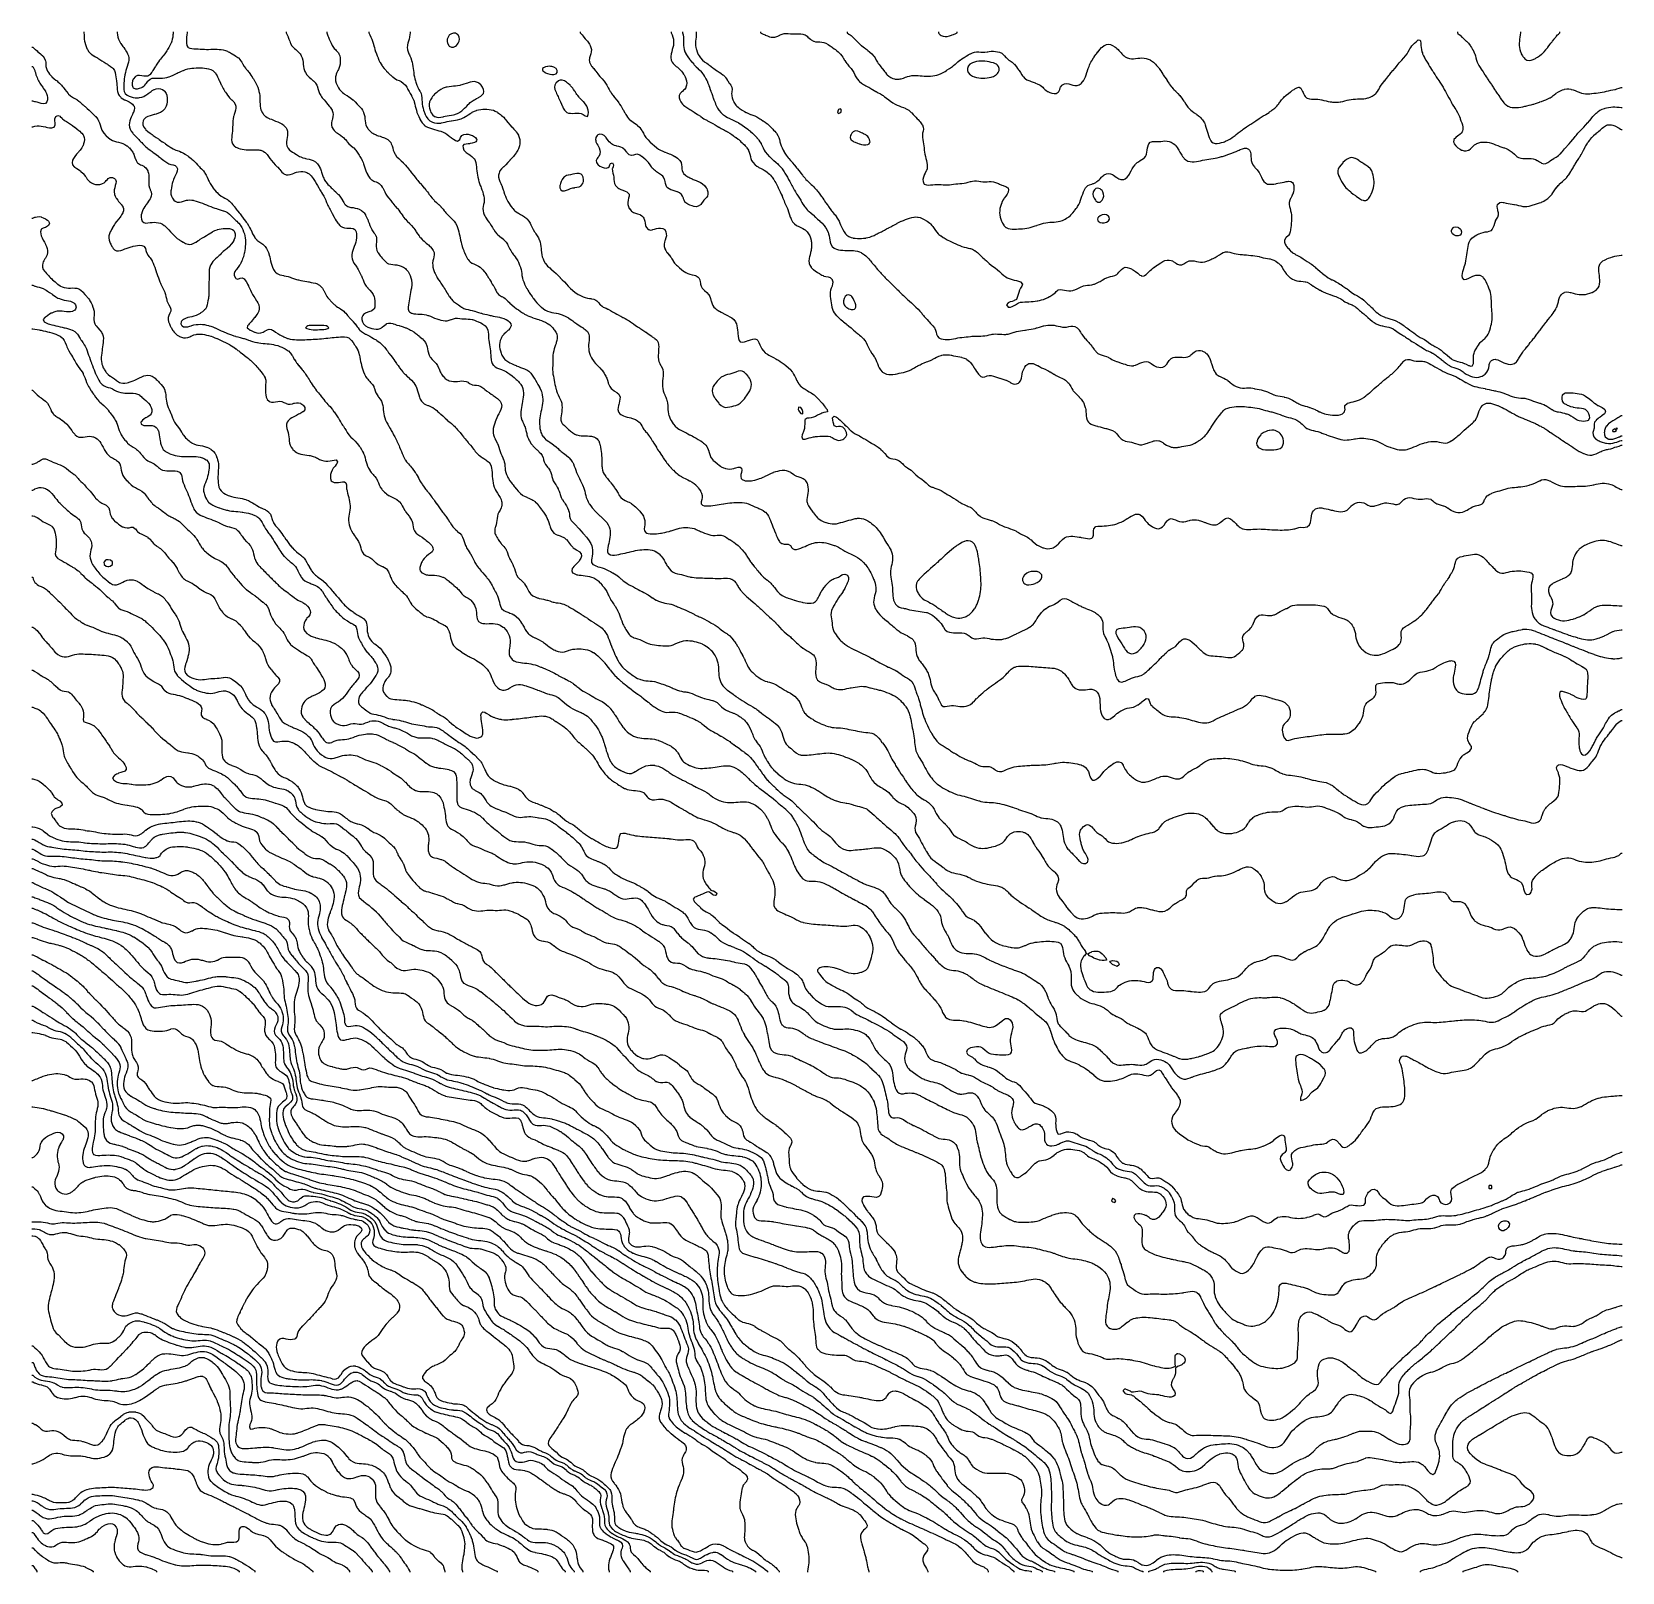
# Model space of a CAD drawing. Header units: inches. Extents: x 2679276 to 2679656, y 1246784 to 1247152.
import ezdxf

# ---------------------------------------------------------------- set-up
doc = ezdxf.new("R2010")
doc.units = ezdxf.units.IN
doc.header["$MEASUREMENT"] = 0
for name, color, linetype in [('433', 7, 'Continuous'), ('434', 7, 'Continuous'), ('435', 7, 'Continuous'), ('436', 7, 'Continuous'), ('437', 7, 'Continuous'), ('438', 7, 'Continuous'), ('439', 7, 'Continuous'), ('440', 7, 'Continuous'), ('441', 7, 'Continuous'), ('442', 7, 'Continuous'), ('443', 7, 'Continuous'), ('444', 7, 'Continuous'), ('445', 7, 'Continuous'), ('446', 7, 'Continuous'), ('447', 7, 'Continuous'), ('448', 7, 'Continuous'), ('449', 7, 'Continuous'), ('450', 7, 'Continuous'), ('451', 7, 'Continuous'), ('452', 7, 'Continuous'), ('453', 7, 'Continuous'), ('454', 7, 'Continuous'), ('455', 7, 'Continuous'), ('456', 7, 'Continuous'), ('457', 7, 'Continuous'), ('458', 7, 'Continuous'), ('459', 7, 'Continuous'), ('460', 7, 'Continuous'), ('461', 7, 'Continuous'), ('462', 7, 'Continuous'), ('463', 7, 'Continuous'), ('464', 7, 'Continuous'), ('465', 7, 'Continuous'), ('466', 7, 'Continuous'), ('467', 7, 'Continuous'), ('468', 7, 'Continuous'), ('469', 7, 'Continuous'), ('470', 7, 'Continuous'), ('471', 7, 'Continuous'), ('472', 7, 'Continuous'), ('473', 7, 'Continuous'), ('474', 7, 'Continuous'), ('475', 7, 'Continuous'), ('476', 7, 'Continuous'), ('477', 7, 'Continuous'), ('478', 7, 'Continuous'), ('479', 7, 'Continuous'), ('480', 7, 'Continuous'), ('481', 7, 'Continuous'), ('482', 7, 'Continuous'), ('483', 7, 'Continuous'), ('484', 7, 'Continuous'), ('485', 7, 'Continuous'), ('486', 7, 'Continuous'), ('487', 7, 'Continuous'), ('488', 7, 'Continuous'), ('489', 7, 'Continuous'), ('490', 7, 'Continuous'), ('491', 7, 'Continuous'), ('492', 7, 'Continuous'), ('493', 7, 'Continuous'), ('494', 7, 'Continuous'), ('495', 7, 'Continuous'), ('496', 7, 'Continuous'), ('497', 7, 'Continuous'), ('498', 7, 'Continuous')]:
    doc.layers.add(name, color=color, linetype=linetype)

msp = doc.modelspace()

# ---------------------------------------------------------------- linework, layer by layer
at = {"layer": '433', "elevation": 433}
msp.add_lwpolyline([(2679631.74, 1247152), (2679631.74, 1247151.75), (2679631.65, 1247151.25), (2679631.57, 1247150.75), (2679631.49, 1247150.25), (2679631.43, 1247149.75), (2679631.39, 1247149.25), (2679631.4, 1247148.75), (2679631.45, 1247148.25), (2679631.55, 1247147.75), (2679631.7, 1247147.25), (2679631.75, 1247147.12), (2679631.9, 1247146.75), (2679632.17, 1247146.25), (2679632.25, 1247146.12), (2679632.55, 1247145.75), (2679632.75, 1247145.54), (2679633.25, 1247145.25), (2679633.27, 1247145.25), (2679633.75, 1247145.18), (2679634.18, 1247145.25), (2679634.25, 1247145.26), (2679634.75, 1247145.42), (2679635.25, 1247145.64), (2679635.43, 1247145.75), (2679635.75, 1247145.93), (2679636.23, 1247146.25), (2679636.25, 1247146.26), (2679636.75, 1247146.67), (2679636.84, 1247146.75), (2679637.25, 1247147.16), (2679637.34, 1247147.25), (2679637.75, 1247147.71), (2679637.78, 1247147.75), (2679638.2, 1247148.25), (2679638.25, 1247148.31), (2679638.59, 1247148.75), (2679638.75, 1247148.95), (2679638.98, 1247149.25), (2679639.25, 1247149.62), (2679639.35, 1247149.75), (2679639.72, 1247150.25), (2679639.75, 1247150.29), (2679640.11, 1247150.75), (2679640.25, 1247150.91), (2679640.57, 1247151.25), (2679640.75, 1247151.42), (2679641.11, 1247151.75), (2679641.11, 1247152)], dxfattribs=at)
at = {"layer": '434', "elevation": 434}
for points in [[(2679492.62, 1247152), (2679492.62, 1247151.75), (2679492.75, 1247151.56), (2679493.03, 1247151.25), (2679493.25, 1247151.12), (2679493.75, 1247150.94), (2679494.25, 1247150.87), (2679494.75, 1247150.9), (2679495.25, 1247151.02), (2679495.75, 1247151.18), (2679495.91, 1247151.25), (2679496.25, 1247151.38), (2679496.75, 1247151.59), (2679497.07, 1247151.75), (2679497.07, 1247152)], [(2679616.61, 1247152), (2679616.61, 1247151.75), (2679616.75, 1247151.62), (2679617.16, 1247151.25), (2679617.25, 1247151.17), (2679617.72, 1247150.75), (2679617.75, 1247150.72), (2679618.25, 1247150.27), (2679618.27, 1247150.25), (2679618.75, 1247149.79), (2679618.79, 1247149.75), (2679619.25, 1247149.25), (2679619.25, 1247149.25), (2679619.65, 1247148.75), (2679619.75, 1247148.59), (2679619.98, 1247148.25), (2679620.25, 1247147.8), (2679620.28, 1247147.75), (2679620.55, 1247147.25), (2679620.75, 1247146.79), (2679620.77, 1247146.75), (2679620.93, 1247146.25), (2679621.05, 1247145.75), (2679621.17, 1247145.25), (2679621.25, 1247145.02), (2679621.34, 1247144.75), (2679621.58, 1247144.25), (2679621.75, 1247143.96), (2679621.87, 1247143.75), (2679622.19, 1247143.25), (2679622.25, 1247143.16), (2679622.52, 1247142.75), (2679622.75, 1247142.4), (2679622.85, 1247142.25), (2679623.18, 1247141.75), (2679623.25, 1247141.65), (2679623.51, 1247141.25), (2679623.75, 1247140.89), (2679623.84, 1247140.75), (2679624.17, 1247140.25), (2679624.25, 1247140.13), (2679624.5, 1247139.75), (2679624.75, 1247139.38), (2679624.84, 1247139.25), (2679625.17, 1247138.75), (2679625.25, 1247138.62), (2679625.5, 1247138.25), (2679625.75, 1247137.87), (2679625.83, 1247137.75), (2679626.16, 1247137.25), (2679626.25, 1247137.12), (2679626.49, 1247136.75), (2679626.75, 1247136.37), (2679626.84, 1247136.25), (2679627.19, 1247135.75), (2679627.25, 1247135.67), (2679627.59, 1247135.25), (2679627.75, 1247135.06), (2679628.05, 1247134.75), (2679628.25, 1247134.57), (2679628.71, 1247134.25), (2679628.75, 1247134.23), (2679629.25, 1247134.03), (2679629.75, 1247133.92), (2679630.25, 1247133.89), (2679630.75, 1247133.9), (2679631.25, 1247133.95), (2679631.75, 1247134.02), (2679632.25, 1247134.1), (2679632.75, 1247134.21), (2679632.95, 1247134.25), (2679633.25, 1247134.32), (2679633.75, 1247134.44), (2679634.25, 1247134.57), (2679634.75, 1247134.72), (2679634.86, 1247134.75), (2679635.25, 1247134.88), (2679635.75, 1247135.04), (2679636.25, 1247135.22), (2679636.35, 1247135.25), (2679636.75, 1247135.39), (2679637.25, 1247135.56), (2679637.75, 1247135.75), (2679637.75, 1247135.75), (2679638.25, 1247135.97), (2679638.75, 1247136.24), (2679638.77, 1247136.25), (2679639.25, 1247136.56), (2679639.51, 1247136.75), (2679639.75, 1247136.94), (2679640.16, 1247137.25), (2679640.25, 1247137.32), (2679640.75, 1247137.66), (2679640.91, 1247137.75), (2679641.25, 1247137.93), (2679641.75, 1247138.13), (2679642.17, 1247138.25), (2679642.25, 1247138.27), (2679642.75, 1247138.34), (2679643.25, 1247138.34), (2679643.75, 1247138.27), (2679643.84, 1247138.25), (2679644.25, 1247138.14), (2679644.75, 1247137.96), (2679645.25, 1247137.76), (2679645.27, 1247137.75), (2679645.75, 1247137.56), (2679646.25, 1247137.38), (2679646.73, 1247137.25), (2679646.75, 1247137.24), (2679647.25, 1247137.18), (2679647.75, 1247137.18), (2679648.25, 1247137.21), (2679648.65, 1247137.25), (2679648.75, 1247137.26), (2679649.25, 1247137.32), (2679649.75, 1247137.38), (2679650.25, 1247137.45), (2679650.75, 1247137.52), (2679651.25, 1247137.61), (2679651.75, 1247137.7), (2679652, 1247137.75), (2679652.25, 1247137.81), (2679652.75, 1247137.92), (2679653.25, 1247138.02), (2679653.75, 1247138.12), (2679654.25, 1247138.22), (2679654.38, 1247138.25), (2679654.75, 1247138.35), (2679655.25, 1247138.5), (2679655.75, 1247138.68), (2679656, 1247138.68)]]:
    msp.add_lwpolyline(points, dxfattribs=at)
at = {"layer": '435', "elevation": 435}
for points in [[(2679470.84, 1247152), (2679470.84, 1247151.75), (2679471.25, 1247151.45), (2679471.53, 1247151.25), (2679471.75, 1247151.08), (2679472.17, 1247150.75), (2679472.25, 1247150.67), (2679472.69, 1247150.25), (2679472.75, 1247150.18), (2679473.14, 1247149.75), (2679473.25, 1247149.63), (2679473.62, 1247149.25), (2679473.75, 1247149.12), (2679474.19, 1247148.75), (2679474.25, 1247148.7), (2679474.75, 1247148.34), (2679474.87, 1247148.25), (2679475.25, 1247147.97), (2679475.54, 1247147.75), (2679475.75, 1247147.57), (2679476.16, 1247147.25), (2679476.25, 1247147.17), (2679476.71, 1247146.75), (2679476.75, 1247146.71), (2679477.14, 1247146.25), (2679477.25, 1247146.1), (2679477.47, 1247145.75), (2679477.75, 1247145.26), (2679477.75, 1247145.25), (2679478.05, 1247144.75), (2679478.25, 1247144.46), (2679478.39, 1247144.25), (2679478.75, 1247143.79), (2679478.79, 1247143.75), (2679479.2, 1247143.25), (2679479.25, 1247143.19), (2679479.6, 1247142.75), (2679479.75, 1247142.55), (2679479.98, 1247142.25), (2679480.25, 1247141.91), (2679480.4, 1247141.75), (2679480.75, 1247141.43), (2679480.98, 1247141.25), (2679481.25, 1247141.09), (2679481.75, 1247140.86), (2679482.13, 1247140.75), (2679482.25, 1247140.72), (2679482.75, 1247140.67), (2679483.25, 1247140.7), (2679483.51, 1247140.75), (2679483.75, 1247140.8), (2679484.25, 1247140.96), (2679484.75, 1247141.14), (2679485.1, 1247141.25), (2679485.25, 1247141.3), (2679485.75, 1247141.44), (2679486.25, 1247141.53), (2679486.75, 1247141.57), (2679487.25, 1247141.57), (2679487.75, 1247141.54), (2679488.25, 1247141.5), (2679488.75, 1247141.45), (2679489.25, 1247141.41), (2679489.75, 1247141.39), (2679490.25, 1247141.38), (2679490.75, 1247141.4), (2679491.25, 1247141.45), (2679491.75, 1247141.54), (2679492.25, 1247141.67), (2679492.52, 1247141.75), (2679492.75, 1247141.83), (2679493.25, 1247142.02), (2679493.72, 1247142.25), (2679493.75, 1247142.26), (2679494.25, 1247142.55), (2679494.54, 1247142.75), (2679494.75, 1247142.89), (2679495.25, 1247143.23), (2679495.28, 1247143.25), (2679495.75, 1247143.55), (2679496.02, 1247143.75), (2679496.25, 1247143.93), (2679496.61, 1247144.25), (2679496.75, 1247144.37), (2679497.16, 1247144.75), (2679497.25, 1247144.83), (2679497.75, 1247145.21), (2679497.81, 1247145.25), (2679498.25, 1247145.53), (2679498.6, 1247145.75), (2679498.75, 1247145.85), (2679499.25, 1247146.16), (2679499.39, 1247146.25), (2679499.75, 1247146.47), (2679500.22, 1247146.75), (2679500.25, 1247146.77), (2679500.75, 1247146.99), (2679501.25, 1247147.15), (2679501.75, 1247147.21), (2679502.25, 1247147.19), (2679502.75, 1247147.14), (2679503.25, 1247147.12), (2679503.75, 1247147.16), (2679504.25, 1247147.23), (2679504.4, 1247147.25), (2679504.75, 1247147.29), (2679505.25, 1247147.34), (2679505.75, 1247147.34), (2679506.25, 1247147.32), (2679506.75, 1247147.25), (2679506.76, 1247147.25), (2679507.25, 1247147.11), (2679507.75, 1247146.88), (2679507.94, 1247146.75), (2679508.25, 1247146.46), (2679508.44, 1247146.25), (2679508.75, 1247145.87), (2679508.86, 1247145.75), (2679509.25, 1247145.4), (2679509.46, 1247145.25), (2679509.75, 1247145.08), (2679510.25, 1247144.76), (2679510.26, 1247144.75), (2679510.75, 1247144.3), (2679510.79, 1247144.25), (2679511.17, 1247143.75), (2679511.25, 1247143.64), (2679511.52, 1247143.25), (2679511.75, 1247142.94), (2679511.89, 1247142.75), (2679512.24, 1247142.25), (2679512.25, 1247142.24), (2679512.57, 1247141.75), (2679512.75, 1247141.47), (2679512.92, 1247141.25), (2679513.25, 1247140.87), (2679513.41, 1247140.75), (2679513.75, 1247140.53), (2679514.25, 1247140.33), (2679514.45, 1247140.25), (2679514.75, 1247140.15), (2679515.25, 1247139.96), (2679515.75, 1247139.78), (2679515.82, 1247139.75), (2679516.25, 1247139.59), (2679516.75, 1247139.37), (2679516.95, 1247139.25), (2679517.25, 1247139.04), (2679517.57, 1247138.75), (2679517.75, 1247138.57), (2679518.07, 1247138.25), (2679518.25, 1247138.09), (2679518.72, 1247137.75), (2679518.75, 1247137.73), (2679519.25, 1247137.5), (2679519.75, 1247137.35), (2679520.25, 1247137.26), (2679520.75, 1247137.27), (2679521.25, 1247137.57), (2679521.39, 1247137.75), (2679521.61, 1247138.25), (2679521.75, 1247138.62), (2679521.81, 1247138.75), (2679522.16, 1247139.25), (2679522.25, 1247139.34), (2679522.75, 1247139.59), (2679523.25, 1247139.66), (2679523.75, 1247139.6), (2679524.25, 1247139.45), (2679524.75, 1247139.27), (2679524.85, 1247139.25), (2679525.25, 1247139.16), (2679525.75, 1247139.17), (2679526.05, 1247139.25), (2679526.25, 1247139.32), (2679526.75, 1247139.68), (2679526.82, 1247139.75), (2679527.22, 1247140.25), (2679527.25, 1247140.3), (2679527.5, 1247140.75), (2679527.75, 1247141.25), (2679527.75, 1247141.26), (2679527.94, 1247141.75), (2679528.11, 1247142.25), (2679528.25, 1247142.66), (2679528.28, 1247142.75), (2679528.44, 1247143.25), (2679528.63, 1247143.75), (2679528.75, 1247144.04), (2679528.84, 1247144.25), (2679529.07, 1247144.75), (2679529.25, 1247145.07), (2679529.35, 1247145.25), (2679529.68, 1247145.75), (2679529.75, 1247145.85), (2679530.03, 1247146.25), (2679530.25, 1247146.54), (2679530.39, 1247146.75), (2679530.75, 1247147.22), (2679530.77, 1247147.25), (2679531.15, 1247147.75), (2679531.25, 1247147.86), (2679531.61, 1247148.25), (2679531.75, 1247148.37), (2679532.25, 1247148.73), (2679532.29, 1247148.75), (2679532.75, 1247148.94), (2679533.25, 1247149.01), (2679533.75, 1247148.94), (2679534.25, 1247148.75), (2679534.25, 1247148.75), (2679534.75, 1247148.44), (2679535, 1247148.25), (2679535.25, 1247148.03), (2679535.55, 1247147.75), (2679535.75, 1247147.53), (2679536.02, 1247147.25), (2679536.25, 1247146.98), (2679536.47, 1247146.75), (2679536.75, 1247146.45), (2679536.99, 1247146.25), (2679537.25, 1247146.05), (2679537.75, 1247145.78), (2679537.83, 1247145.75), (2679538.25, 1247145.62), (2679538.75, 1247145.55), (2679539.25, 1247145.57), (2679539.75, 1247145.63), (2679540.25, 1247145.69), (2679540.75, 1247145.73), (2679541.25, 1247145.75), (2679541.75, 1247145.72), (2679542.25, 1247145.64), (2679542.75, 1247145.5), (2679543.25, 1247145.27), (2679543.29, 1247145.25), (2679543.75, 1247144.94), (2679543.98, 1247144.75), (2679544.25, 1247144.5), (2679544.51, 1247144.25), (2679544.75, 1247143.98), (2679544.95, 1247143.75), (2679545.25, 1247143.37), (2679545.34, 1247143.25), (2679545.69, 1247142.75), (2679545.75, 1247142.66), (2679546.02, 1247142.25), (2679546.25, 1247141.91), (2679546.36, 1247141.75), (2679546.68, 1247141.25), (2679546.75, 1247141.14), (2679547, 1247140.75), (2679547.25, 1247140.35), (2679547.31, 1247140.25), (2679547.64, 1247139.75), (2679547.75, 1247139.59), (2679548, 1247139.25), (2679548.25, 1247138.95), (2679548.42, 1247138.75), (2679548.75, 1247138.39), (2679548.88, 1247138.25), (2679549.25, 1247137.86), (2679549.36, 1247137.75), (2679549.75, 1247137.34), (2679549.83, 1247137.25), (2679550.25, 1247136.78), (2679550.28, 1247136.75), (2679550.68, 1247136.25), (2679550.75, 1247136.16), (2679551.05, 1247135.75), (2679551.25, 1247135.45), (2679551.38, 1247135.25), (2679551.71, 1247134.75), (2679551.75, 1247134.7), (2679552.07, 1247134.25), (2679552.25, 1247134.02), (2679552.48, 1247133.75), (2679552.75, 1247133.45), (2679552.97, 1247133.25), (2679553.25, 1247133.02), (2679553.61, 1247132.75), (2679553.75, 1247132.65), (2679554.25, 1247132.31), (2679554.34, 1247132.25), (2679554.75, 1247131.95), (2679555, 1247131.75), (2679555.25, 1247131.51), (2679555.52, 1247131.25), (2679555.75, 1247130.95), (2679555.91, 1247130.75), (2679556.18, 1247130.25), (2679556.25, 1247130.07), (2679556.37, 1247129.75), (2679556.53, 1247129.25), (2679556.68, 1247128.75), (2679556.75, 1247128.54), (2679556.84, 1247128.25), (2679556.99, 1247127.75), (2679557.15, 1247127.25), (2679557.25, 1247126.96), (2679557.33, 1247126.75), (2679557.55, 1247126.25), (2679557.75, 1247125.94), (2679557.91, 1247125.75), (2679558.25, 1247125.51), (2679558.75, 1247125.34), (2679559.25, 1247125.32), (2679559.75, 1247125.4), (2679560.25, 1247125.52), (2679560.75, 1247125.67), (2679560.96, 1247125.75), (2679561.25, 1247125.86), (2679561.75, 1247126.08), (2679562.07, 1247126.25), (2679562.25, 1247126.35), (2679562.75, 1247126.69), (2679562.84, 1247126.75), (2679563.25, 1247127.07), (2679563.49, 1247127.25), (2679563.75, 1247127.46), (2679564.13, 1247127.75), (2679564.25, 1247127.84), (2679564.75, 1247128.22), (2679564.8, 1247128.25), (2679565.25, 1247128.59), (2679565.47, 1247128.75), (2679565.75, 1247128.95), (2679566.19, 1247129.25), (2679566.25, 1247129.29), (2679566.75, 1247129.61), (2679566.98, 1247129.75), (2679567.25, 1247129.92), (2679567.75, 1247130.24), (2679567.76, 1247130.25), (2679568.25, 1247130.6), (2679568.47, 1247130.75), (2679568.75, 1247130.95), (2679569.19, 1247131.25), (2679569.25, 1247131.29), (2679569.75, 1247131.6), (2679570.01, 1247131.75), (2679570.25, 1247131.89), (2679570.75, 1247132.19), (2679570.85, 1247132.25), (2679571.25, 1247132.51), (2679571.61, 1247132.75), (2679571.75, 1247132.85), (2679572.25, 1247133.2), (2679572.32, 1247133.25), (2679572.75, 1247133.57), (2679572.99, 1247133.75), (2679573.25, 1247133.98), (2679573.51, 1247134.25), (2679573.75, 1247134.55), (2679573.9, 1247134.75), (2679574.22, 1247135.25), (2679574.25, 1247135.29), (2679574.6, 1247135.75), (2679574.75, 1247135.94), (2679575.07, 1247136.25), (2679575.25, 1247136.43), (2679575.64, 1247136.75), (2679575.75, 1247136.85), (2679576.24, 1247137.25), (2679576.25, 1247137.26), (2679576.75, 1247137.65), (2679576.89, 1247137.75), (2679577.25, 1247138.02), (2679577.63, 1247138.25), (2679577.75, 1247138.34), (2679578.25, 1247138.62), (2679578.71, 1247138.75), (2679578.75, 1247138.76), (2679578.79, 1247138.75), (2679579.25, 1247138.5), (2679579.41, 1247138.25), (2679579.64, 1247137.75), (2679579.75, 1247137.47), (2679579.83, 1247137.25), (2679580.08, 1247136.75), (2679580.25, 1247136.52), (2679580.58, 1247136.25), (2679580.75, 1247136.15), (2679581.25, 1247135.99), (2679581.75, 1247135.93), (2679582.25, 1247135.92), (2679582.75, 1247135.92), (2679583.25, 1247135.89), (2679583.75, 1247135.83), (2679584.15, 1247135.75), (2679584.25, 1247135.73), (2679584.75, 1247135.61), (2679585.25, 1247135.49), (2679585.75, 1247135.38), (2679586.25, 1247135.29), (2679586.51, 1247135.25), (2679586.75, 1247135.22), (2679587.25, 1247135.17), (2679587.75, 1247135.17), (2679588.25, 1247135.2), (2679588.62, 1247135.25), (2679588.75, 1247135.27), (2679589.25, 1247135.38), (2679589.75, 1247135.51), (2679590.25, 1247135.65), (2679590.7, 1247135.75), (2679590.75, 1247135.76), (2679591.25, 1247135.84), (2679591.75, 1247135.89), (2679592.25, 1247135.92), (2679592.75, 1247135.95), (2679593.25, 1247135.96), (2679593.75, 1247135.99), (2679594.25, 1247136.02), (2679594.75, 1247136.1), (2679595.25, 1247136.21), (2679595.37, 1247136.25), (2679595.75, 1247136.38), (2679596.25, 1247136.6), (2679596.5, 1247136.75), (2679596.75, 1247136.92), (2679597.13, 1247137.25), (2679597.25, 1247137.38), (2679597.53, 1247137.75), (2679597.75, 1247138.11), (2679597.83, 1247138.25), (2679598.11, 1247138.75), (2679598.25, 1247138.99), (2679598.42, 1247139.25), (2679598.75, 1247139.68), (2679598.8, 1247139.75), (2679599.24, 1247140.25), (2679599.25, 1247140.26), (2679599.64, 1247140.75), (2679599.75, 1247140.89), (2679600.01, 1247141.25), (2679600.25, 1247141.57), (2679600.38, 1247141.75), (2679600.75, 1247142.22), (2679600.77, 1247142.25), (2679601.23, 1247142.75), (2679601.25, 1247142.77), (2679601.69, 1247143.25), (2679601.75, 1247143.31), (2679602.11, 1247143.75), (2679602.25, 1247143.92), (2679602.5, 1247144.25), (2679602.75, 1247144.58), (2679602.89, 1247144.75), (2679603.25, 1247145.16), (2679603.33, 1247145.25), (2679603.75, 1247145.68), (2679603.82, 1247145.75), (2679604.24, 1247146.25), (2679604.25, 1247146.26), (2679604.6, 1247146.75), (2679604.75, 1247147.03), (2679604.88, 1247147.25), (2679605.15, 1247147.75), (2679605.25, 1247147.95), (2679605.46, 1247148.25), (2679605.75, 1247148.65), (2679605.85, 1247148.75), (2679606.25, 1247149.16), (2679606.37, 1247149.25), (2679606.75, 1247149.63), (2679606.94, 1247149.75), (2679607.25, 1247150.11), (2679607.75, 1247150.02), (2679607.81, 1247149.75), (2679607.86, 1247149.25), (2679607.9, 1247148.75), (2679607.97, 1247148.25), (2679608.05, 1247147.75), (2679608.16, 1247147.25), (2679608.25, 1247146.98), (2679608.32, 1247146.75), (2679608.53, 1247146.25), (2679608.75, 1247145.85), (2679608.8, 1247145.75), (2679609.11, 1247145.25), (2679609.25, 1247145.02), (2679609.41, 1247144.75), (2679609.71, 1247144.25), (2679609.75, 1247144.18), (2679609.99, 1247143.75), (2679610.25, 1247143.34), (2679610.3, 1247143.25), (2679610.62, 1247142.75), (2679610.75, 1247142.56), (2679610.95, 1247142.25), (2679611.25, 1247141.8), (2679611.28, 1247141.75), (2679611.59, 1247141.25), (2679611.75, 1247141), (2679611.9, 1247140.75), (2679612.25, 1247140.25), (2679612.25, 1247140.24), (2679612.59, 1247139.75), (2679612.75, 1247139.52), (2679612.93, 1247139.25), (2679613.25, 1247138.75), (2679613.25, 1247138.74), (2679613.49, 1247138.25), (2679613.75, 1247137.75), (2679613.75, 1247137.75), (2679614, 1247137.25), (2679614.25, 1247136.82), (2679614.29, 1247136.75), (2679614.57, 1247136.25), (2679614.75, 1247135.95), (2679614.86, 1247135.75), (2679615.14, 1247135.25), (2679615.25, 1247135.05), (2679615.41, 1247134.75), (2679615.71, 1247134.25), (2679615.75, 1247134.18), (2679616.01, 1247133.75), (2679616.25, 1247133.41), (2679616.35, 1247133.25), (2679616.65, 1247132.75), (2679616.75, 1247132.56), (2679616.89, 1247132.25), (2679617.09, 1247131.75), (2679617.25, 1247131.37), (2679617.3, 1247131.25), (2679617.48, 1247130.75), (2679617.68, 1247130.25), (2679617.75, 1247130.04), (2679617.83, 1247129.75), (2679617.91, 1247129.25), (2679617.92, 1247128.75), (2679617.82, 1247128.25), (2679617.75, 1247128.09), (2679617.49, 1247127.75), (2679617.25, 1247127.52), (2679616.92, 1247127.25), (2679616.75, 1247127.11), (2679616.29, 1247126.75), (2679616.25, 1247126.71), (2679615.79, 1247126.25), (2679615.75, 1247126.12), (2679615.66, 1247125.75), (2679615.75, 1247125.58), (2679615.88, 1247125.25), (2679616.24, 1247124.75), (2679616.25, 1247124.74), (2679616.75, 1247124.25), (2679616.75, 1247124.25), (2679617.25, 1247123.96), (2679617.58, 1247123.75), (2679617.75, 1247123.69), (2679618.25, 1247123.58), (2679618.75, 1247123.56), (2679619.25, 1247123.69), (2679619.37, 1247123.75), (2679619.75, 1247124.05), (2679619.98, 1247124.25), (2679620.25, 1247124.51), (2679620.5, 1247124.75), (2679620.75, 1247124.96), (2679621.16, 1247125.25), (2679621.25, 1247125.3), (2679621.75, 1247125.51), (2679622.25, 1247125.6), (2679622.75, 1247125.65), (2679623.25, 1247125.65), (2679623.75, 1247125.61), (2679624.25, 1247125.54), (2679624.75, 1247125.42), (2679625.25, 1247125.25), (2679625.26, 1247125.25), (2679625.75, 1247125.03), (2679626.25, 1247124.83), (2679626.46, 1247124.75), (2679626.75, 1247124.64), (2679627.25, 1247124.48), (2679627.75, 1247124.3), (2679627.89, 1247124.25), (2679628.25, 1247124.1), (2679628.75, 1247123.87), (2679628.99, 1247123.75), (2679629.25, 1247123.59), (2679629.74, 1247123.25), (2679629.75, 1247123.24), (2679630.25, 1247122.76), (2679630.27, 1247122.75), (2679630.75, 1247122.27), (2679630.77, 1247122.25), (2679631.25, 1247121.97), (2679631.75, 1247121.83), (2679632.25, 1247121.77), (2679632.75, 1247121.76), (2679633.25, 1247121.75), (2679633.38, 1247121.75), (2679633.75, 1247121.74), (2679634.25, 1247121.71), (2679634.75, 1247121.63), (2679635.25, 1247121.47), (2679635.7, 1247121.25), (2679635.75, 1247121.22), (2679636.25, 1247120.91), (2679636.53, 1247120.75), (2679636.75, 1247120.63), (2679637.25, 1247120.47), (2679637.75, 1247120.51), (2679638.25, 1247120.74), (2679638.26, 1247120.75), (2679638.75, 1247121.12), (2679638.89, 1247121.25), (2679639.25, 1247121.49), (2679639.66, 1247121.75), (2679639.75, 1247121.79), (2679640.25, 1247122.09), (2679640.47, 1247122.25), (2679640.75, 1247122.43), (2679641.11, 1247122.75), (2679641.25, 1247122.87), (2679641.59, 1247123.25), (2679641.75, 1247123.43), (2679642.01, 1247123.75), (2679642.25, 1247124.03), (2679642.42, 1247124.25), (2679642.75, 1247124.62), (2679642.86, 1247124.75), (2679643.25, 1247125.18), (2679643.31, 1247125.25), (2679643.75, 1247125.75), (2679643.75, 1247125.75), (2679644.17, 1247126.25), (2679644.25, 1247126.35), (2679644.57, 1247126.75), (2679644.75, 1247126.95), (2679644.98, 1247127.25), (2679645.25, 1247127.56), (2679645.4, 1247127.75), (2679645.75, 1247128.14), (2679645.85, 1247128.25), (2679646.25, 1247128.67), (2679646.32, 1247128.75), (2679646.75, 1247129.17), (2679646.83, 1247129.25), (2679647.25, 1247129.68), (2679647.32, 1247129.75), (2679647.75, 1247130.23), (2679647.77, 1247130.25), (2679648.18, 1247130.75), (2679648.25, 1247130.83), (2679648.59, 1247131.25), (2679648.75, 1247131.45), (2679649.01, 1247131.75), (2679649.25, 1247132.02), (2679649.46, 1247132.25), (2679649.75, 1247132.54), (2679649.99, 1247132.75), (2679650.25, 1247132.96), (2679650.69, 1247133.25), (2679650.75, 1247133.28), (2679651.25, 1247133.52), (2679651.75, 1247133.7), (2679651.92, 1247133.75), (2679652.25, 1247133.84), (2679652.75, 1247133.94), (2679653.25, 1247134.01), (2679653.75, 1247134.04), (2679654.25, 1247134.04), (2679654.75, 1247134.01), (2679655.25, 1247133.97), (2679655.75, 1247133.92), (2679656, 1247133.92)], [(2679505.25, 1247141.18), (2679505.47, 1247141.25), (2679505.75, 1247141.35), (2679506.25, 1247141.61), (2679506.44, 1247141.75), (2679506.75, 1247142.08), (2679506.88, 1247142.25), (2679507.1, 1247142.75), (2679507.14, 1247143.25), (2679506.98, 1247143.75), (2679506.75, 1247144.01), (2679506.47, 1247144.25), (2679506.25, 1247144.37), (2679505.75, 1247144.57), (2679505.25, 1247144.7), (2679505.02, 1247144.75), (2679504.75, 1247144.82), (2679504.25, 1247144.92), (2679503.75, 1247144.99), (2679503.25, 1247145.02), (2679502.75, 1247145.01), (2679502.25, 1247144.96), (2679501.75, 1247144.88), (2679501.27, 1247144.75), (2679501.25, 1247144.75), (2679500.75, 1247144.6), (2679500.25, 1247144.33), (2679500.16, 1247144.25), (2679499.75, 1247143.77), (2679499.73, 1247143.75), (2679499.54, 1247143.25), (2679499.55, 1247142.75), (2679499.75, 1247142.27), (2679499.76, 1247142.25), (2679500.19, 1247141.75), (2679500.25, 1247141.7), (2679500.75, 1247141.4), (2679501.15, 1247141.25), (2679501.25, 1247141.21), (2679501.75, 1247141.08), (2679502.25, 1247140.99), (2679502.75, 1247140.94), (2679503.25, 1247140.92), (2679503.75, 1247140.93), (2679504.25, 1247140.98), (2679504.75, 1247141.05), (2679505.25, 1247141.18)], [(2679594.75, 1247111.68), (2679594.87, 1247111.75), (2679595.25, 1247112), (2679595.43, 1247112.25), (2679595.75, 1247112.73), (2679595.76, 1247112.75), (2679596, 1247113.25), (2679596.24, 1247113.75), (2679596.25, 1247113.77), (2679596.42, 1247114.25), (2679596.56, 1247114.75), (2679596.66, 1247115.25), (2679596.7, 1247115.75), (2679596.7, 1247116.25), (2679596.67, 1247116.75), (2679596.61, 1247117.25), (2679596.51, 1247117.75), (2679596.37, 1247118.25), (2679596.25, 1247118.56), (2679596.16, 1247118.75), (2679595.85, 1247119.25), (2679595.75, 1247119.38), (2679595.34, 1247119.75), (2679595.25, 1247119.82), (2679594.75, 1247120.15), (2679594.58, 1247120.25), (2679594.25, 1247120.46), (2679593.76, 1247120.75), (2679593.75, 1247120.76), (2679593.25, 1247121.11), (2679593.04, 1247121.25), (2679592.75, 1247121.47), (2679592.25, 1247121.74), (2679592.23, 1247121.75), (2679591.75, 1247121.93), (2679591.25, 1247121.96), (2679590.75, 1247121.83), (2679590.61, 1247121.75), (2679590.25, 1247121.57), (2679589.84, 1247121.25), (2679589.75, 1247121.18), (2679589.29, 1247120.75), (2679589.25, 1247120.72), (2679588.82, 1247120.25), (2679588.75, 1247120.17), (2679588.44, 1247119.75), (2679588.25, 1247119.42), (2679588.16, 1247119.25), (2679588.04, 1247118.75), (2679588.07, 1247118.25), (2679588.21, 1247117.75), (2679588.25, 1247117.65), (2679588.45, 1247117.25), (2679588.71, 1247116.75), (2679588.75, 1247116.67), (2679588.97, 1247116.25), (2679589.24, 1247115.75), (2679589.25, 1247115.74), (2679589.57, 1247115.25), (2679589.75, 1247115.03), (2679590, 1247114.75), (2679590.25, 1247114.51), (2679590.53, 1247114.25), (2679590.75, 1247114.06), (2679591.13, 1247113.75), (2679591.25, 1247113.65), (2679591.75, 1247113.25), (2679591.75, 1247113.25), (2679592.25, 1247112.88), (2679592.43, 1247112.75), (2679592.75, 1247112.52), (2679593.16, 1247112.25), (2679593.25, 1247112.19), (2679593.75, 1247111.89), (2679594.09, 1247111.75), (2679594.25, 1247111.68), (2679594.75, 1247111.68)]]:
    msp.add_lwpolyline(points, dxfattribs=at)
at = {"layer": '436', "elevation": 436}
for points in [[(2679450.14, 1247152), (2679450.14, 1247151.75), (2679450.25, 1247151.7), (2679450.75, 1247151.46), (2679451.21, 1247151.25), (2679451.25, 1247151.23), (2679451.75, 1247151.01), (2679452.25, 1247150.83), (2679452.62, 1247150.75), (2679452.75, 1247150.72), (2679453.25, 1247150.7), (2679453.52, 1247150.75), (2679453.75, 1247150.8), (2679454.25, 1247150.98), (2679454.75, 1247151.23), (2679454.81, 1247151.25), (2679455.25, 1247151.47), (2679455.75, 1247151.61), (2679456.25, 1247151.63), (2679456.75, 1247151.57), (2679457.25, 1247151.51), (2679457.75, 1247151.49), (2679458.25, 1247151.5), (2679458.75, 1247151.51), (2679459.25, 1247151.53), (2679459.75, 1247151.51), (2679460.25, 1247151.43), (2679460.73, 1247151.25), (2679460.75, 1247151.24), (2679461.25, 1247150.94), (2679461.45, 1247150.75), (2679461.75, 1247150.52), (2679462.06, 1247150.25), (2679462.25, 1247150.11), (2679462.75, 1247149.8), (2679462.88, 1247149.75), (2679463.25, 1247149.63), (2679463.75, 1247149.58), (2679464.25, 1247149.58), (2679464.75, 1247149.54), (2679465.25, 1247149.44), (2679465.75, 1247149.25), (2679465.76, 1247149.25), (2679466.25, 1247148.99), (2679466.61, 1247148.75), (2679466.75, 1247148.67), (2679467.25, 1247148.32), (2679467.34, 1247148.25), (2679467.75, 1247147.95), (2679468.01, 1247147.75), (2679468.25, 1247147.57), (2679468.65, 1247147.25), (2679468.75, 1247147.16), (2679469.18, 1247146.75), (2679469.25, 1247146.66), (2679469.57, 1247146.25), (2679469.75, 1247145.98), (2679469.89, 1247145.75), (2679470.18, 1247145.25), (2679470.25, 1247145.12), (2679470.48, 1247144.75), (2679470.75, 1247144.39), (2679470.87, 1247144.25), (2679471.25, 1247143.83), (2679471.32, 1247143.75), (2679471.75, 1247143.27), (2679471.77, 1247143.25), (2679472.1, 1247142.75), (2679472.25, 1247142.5), (2679472.38, 1247142.25), (2679472.62, 1247141.75), (2679472.75, 1247141.51), (2679472.88, 1247141.25), (2679473.2, 1247140.75), (2679473.25, 1247140.69), (2679473.63, 1247140.25), (2679473.75, 1247140.13), (2679474.22, 1247139.75), (2679474.25, 1247139.72), (2679474.75, 1247139.39), (2679475.01, 1247139.25), (2679475.25, 1247139.11), (2679475.75, 1247138.85), (2679475.96, 1247138.75), (2679476.25, 1247138.59), (2679476.75, 1247138.31), (2679476.85, 1247138.25), (2679477.25, 1247138), (2679477.7, 1247137.75), (2679477.75, 1247137.72), (2679478.25, 1247137.43), (2679478.59, 1247137.25), (2679478.75, 1247137.16), (2679479.25, 1247136.85), (2679479.42, 1247136.75), (2679479.75, 1247136.5), (2679480.11, 1247136.25), (2679480.25, 1247136.13), (2679480.74, 1247135.75), (2679480.75, 1247135.74), (2679481.25, 1247135.35), (2679481.41, 1247135.25), (2679481.75, 1247135.03), (2679482.25, 1247134.75), (2679482.25, 1247134.75), (2679482.75, 1247134.51), (2679483.25, 1247134.31), (2679483.41, 1247134.25), (2679483.75, 1247134.11), (2679484.25, 1247133.91), (2679484.65, 1247133.75), (2679484.75, 1247133.7), (2679485.25, 1247133.43), (2679485.56, 1247133.25), (2679485.75, 1247133.09), (2679486.15, 1247132.75), (2679486.25, 1247132.63), (2679486.61, 1247132.25), (2679486.75, 1247132.11), (2679487.08, 1247131.75), (2679487.25, 1247131.59), (2679487.56, 1247131.25), (2679487.75, 1247131.06), (2679488.02, 1247130.75), (2679488.25, 1247130.48), (2679488.43, 1247130.25), (2679488.75, 1247129.79), (2679488.78, 1247129.75), (2679488.98, 1247129.25), (2679489.02, 1247128.75), (2679488.95, 1247128.25), (2679488.84, 1247127.75), (2679488.79, 1247127.25), (2679488.8, 1247126.75), (2679488.87, 1247126.25), (2679488.97, 1247125.75), (2679489.07, 1247125.25), (2679489.15, 1247124.75), (2679489.21, 1247124.25), (2679489.25, 1247123.78), (2679489.25, 1247123.75), (2679489.31, 1247123.25), (2679489.4, 1247122.75), (2679489.51, 1247122.25), (2679489.63, 1247121.75), (2679489.74, 1247121.25), (2679489.75, 1247121.18), (2679489.84, 1247120.75), (2679489.93, 1247120.25), (2679489.97, 1247119.75), (2679489.92, 1247119.25), (2679489.75, 1247118.84), (2679489.72, 1247118.75), (2679489.44, 1247118.25), (2679489.25, 1247117.87), (2679489.2, 1247117.75), (2679489.02, 1247117.25), (2679488.93, 1247116.75), (2679488.94, 1247116.25), (2679489.14, 1247115.75), (2679489.25, 1247115.63), (2679489.75, 1247115.41), (2679490.25, 1247115.38), (2679490.75, 1247115.41), (2679491.25, 1247115.46), (2679491.75, 1247115.49), (2679492.25, 1247115.52), (2679492.75, 1247115.52), (2679493.25, 1247115.5), (2679493.75, 1247115.46), (2679494.25, 1247115.42), (2679494.75, 1247115.42), (2679495.25, 1247115.45), (2679495.75, 1247115.52), (2679496.25, 1247115.59), (2679496.75, 1247115.66), (2679497.25, 1247115.7), (2679497.75, 1247115.73), (2679498.18, 1247115.75), (2679498.25, 1247115.75), (2679498.75, 1247115.81), (2679499.25, 1247115.9), (2679499.75, 1247116.05), (2679500.25, 1247116.21), (2679500.41, 1247116.25), (2679500.75, 1247116.35), (2679501.25, 1247116.41), (2679501.75, 1247116.39), (2679502.25, 1247116.32), (2679502.65, 1247116.25), (2679502.75, 1247116.23), (2679503.25, 1247116.18), (2679503.75, 1247116.17), (2679504.25, 1247116.19), (2679504.75, 1247116.22), (2679505.25, 1247116.21), (2679505.75, 1247116.15), (2679506.25, 1247116.04), (2679506.75, 1247115.85), (2679506.99, 1247115.75), (2679507.25, 1247115.62), (2679507.75, 1247115.39), (2679508.11, 1247115.25), (2679508.25, 1247115.2), (2679508.75, 1247115.03), (2679509.22, 1247114.75), (2679509.25, 1247114.71), (2679509.39, 1247114.25), (2679509.3, 1247113.75), (2679509.25, 1247113.66), (2679509.06, 1247113.25), (2679508.75, 1247112.77), (2679508.73, 1247112.75), (2679508.34, 1247112.25), (2679508.25, 1247112.13), (2679508.01, 1247111.75), (2679507.78, 1247111.25), (2679507.75, 1247111.18), (2679507.58, 1247110.75), (2679507.44, 1247110.25), (2679507.33, 1247109.75), (2679507.26, 1247109.25), (2679507.25, 1247108.75), (2679507.3, 1247108.25), (2679507.4, 1247107.75), (2679507.54, 1247107.25), (2679507.72, 1247106.75), (2679507.75, 1247106.68), (2679507.96, 1247106.25), (2679508.25, 1247105.78), (2679508.28, 1247105.75), (2679508.75, 1247105.28), (2679508.81, 1247105.25), (2679509.25, 1247105.02), (2679509.75, 1247104.9), (2679510.25, 1247104.86), (2679510.75, 1247104.86), (2679511.25, 1247104.88), (2679511.75, 1247104.9), (2679512.25, 1247104.93), (2679512.75, 1247104.96), (2679513.25, 1247105.02), (2679513.75, 1247105.09), (2679514.25, 1247105.19), (2679514.51, 1247105.25), (2679514.75, 1247105.31), (2679515.25, 1247105.46), (2679515.75, 1247105.63), (2679516.1, 1247105.75), (2679516.25, 1247105.8), (2679516.75, 1247105.98), (2679517.25, 1247106.13), (2679517.7, 1247106.25), (2679517.75, 1247106.26), (2679518.25, 1247106.37), (2679518.75, 1247106.45), (2679519.25, 1247106.5), (2679519.75, 1247106.53), (2679520.25, 1247106.54), (2679520.75, 1247106.58), (2679521.25, 1247106.66), (2679521.64, 1247106.75), (2679521.75, 1247106.78), (2679522.25, 1247106.95), (2679522.75, 1247107.17), (2679522.9, 1247107.25), (2679523.25, 1247107.45), (2679523.68, 1247107.75), (2679523.75, 1247107.8), (2679524.25, 1247108.23), (2679524.27, 1247108.25), (2679524.74, 1247108.75), (2679524.75, 1247108.76), (2679525.16, 1247109.25), (2679525.25, 1247109.37), (2679525.54, 1247109.75), (2679525.75, 1247110.05), (2679525.89, 1247110.25), (2679526.18, 1247110.75), (2679526.25, 1247110.89), (2679526.41, 1247111.25), (2679526.6, 1247111.75), (2679526.75, 1247112.24), (2679526.75, 1247112.25), (2679526.92, 1247112.75), (2679527.09, 1247113.25), (2679527.25, 1247113.74), (2679527.26, 1247113.75), (2679527.49, 1247114.25), (2679527.75, 1247114.73), (2679527.77, 1247114.75), (2679528.25, 1247115.2), (2679528.34, 1247115.25), (2679528.75, 1247115.43), (2679529.25, 1247115.6), (2679529.63, 1247115.75), (2679529.75, 1247115.79), (2679530.25, 1247116.04), (2679530.5, 1247116.25), (2679530.75, 1247116.43), (2679531.1, 1247116.75), (2679531.25, 1247116.9), (2679531.61, 1247117.25), (2679531.75, 1247117.4), (2679532.17, 1247117.75), (2679532.25, 1247117.82), (2679532.75, 1247118.09), (2679533.25, 1247118.18), (2679533.75, 1247118.11), (2679534.25, 1247117.88), (2679534.45, 1247117.75), (2679534.75, 1247117.53), (2679535.12, 1247117.25), (2679535.25, 1247117.16), (2679535.75, 1247116.9), (2679536.21, 1247116.75), (2679536.25, 1247116.74), (2679536.75, 1247116.71), (2679536.93, 1247116.75), (2679537.25, 1247116.85), (2679537.75, 1247117.24), (2679537.75, 1247117.25), (2679538.11, 1247117.75), (2679538.25, 1247117.98), (2679538.39, 1247118.25), (2679538.66, 1247118.75), (2679538.75, 1247118.91), (2679538.94, 1247119.25), (2679539.25, 1247119.75), (2679539.25, 1247119.75), (2679539.64, 1247120.25), (2679539.75, 1247120.39), (2679540.13, 1247120.75), (2679540.25, 1247120.86), (2679540.75, 1247121.21), (2679540.82, 1247121.25), (2679541.25, 1247121.51), (2679541.63, 1247121.75), (2679541.75, 1247121.85), (2679542.09, 1247122.25), (2679542.25, 1247122.57), (2679542.32, 1247122.75), (2679542.44, 1247123.25), (2679542.53, 1247123.75), (2679542.61, 1247124.25), (2679542.72, 1247124.75), (2679542.75, 1247124.86), (2679542.92, 1247125.25), (2679543.25, 1247125.65), (2679543.54, 1247125.75), (2679543.75, 1247125.79), (2679544.25, 1247125.79), (2679544.75, 1247125.77), (2679545.25, 1247125.77), (2679545.75, 1247125.81), (2679546.25, 1247125.87), (2679546.75, 1247125.92), (2679547.25, 1247125.91), (2679547.75, 1247125.82), (2679547.96, 1247125.75), (2679548.25, 1247125.63), (2679548.75, 1247125.33), (2679548.85, 1247125.25), (2679549.25, 1247124.88), (2679549.36, 1247124.75), (2679549.74, 1247124.25), (2679549.75, 1247124.24), (2679550.06, 1247123.75), (2679550.25, 1247123.43), (2679550.34, 1247123.25), (2679550.62, 1247122.75), (2679550.75, 1247122.56), (2679550.94, 1247122.25), (2679551.25, 1247121.88), (2679551.35, 1247121.75), (2679551.75, 1247121.42), (2679552, 1247121.25), (2679552.25, 1247121.13), (2679552.75, 1247120.99), (2679553.25, 1247120.94), (2679553.75, 1247120.97), (2679554.25, 1247121.03), (2679554.75, 1247121.12), (2679555.25, 1247121.21), (2679555.45, 1247121.25), (2679555.75, 1247121.31), (2679556.25, 1247121.4), (2679556.75, 1247121.49), (2679557.25, 1247121.58), (2679557.75, 1247121.66), (2679558.25, 1247121.75), (2679558.26, 1247121.75), (2679558.75, 1247121.84), (2679559.25, 1247121.93), (2679559.75, 1247122.05), (2679560.25, 1247122.18), (2679560.49, 1247122.25), (2679560.75, 1247122.32), (2679561.25, 1247122.48), (2679561.75, 1247122.65), (2679562.02, 1247122.75), (2679562.25, 1247122.83), (2679562.75, 1247123.02), (2679563.25, 1247123.22), (2679563.32, 1247123.25), (2679563.75, 1247123.43), (2679564.25, 1247123.65), (2679564.47, 1247123.75), (2679564.75, 1247123.88), (2679565.25, 1247124.06), (2679565.75, 1247124.18), (2679566.25, 1247124.19), (2679566.75, 1247123.96), (2679566.94, 1247123.75), (2679567.15, 1247123.25), (2679567.24, 1247122.75), (2679567.25, 1247122.63), (2679567.28, 1247122.25), (2679567.31, 1247121.75), (2679567.36, 1247121.25), (2679567.5, 1247120.75), (2679567.74, 1247120.25), (2679567.75, 1247120.24), (2679568.13, 1247119.75), (2679568.25, 1247119.6), (2679568.56, 1247119.25), (2679568.75, 1247119.03), (2679568.97, 1247118.75), (2679569.25, 1247118.37), (2679569.32, 1247118.25), (2679569.6, 1247117.75), (2679569.75, 1247117.46), (2679569.85, 1247117.25), (2679570.09, 1247116.75), (2679570.25, 1247116.47), (2679570.4, 1247116.25), (2679570.75, 1247115.89), (2679570.99, 1247115.75), (2679571.25, 1247115.64), (2679571.75, 1247115.57), (2679572.25, 1247115.58), (2679572.75, 1247115.64), (2679573.25, 1247115.72), (2679573.42, 1247115.75), (2679573.75, 1247115.81), (2679574.25, 1247115.91), (2679574.75, 1247116.01), (2679575.25, 1247116.11), (2679575.75, 1247116.21), (2679576.06, 1247116.25), (2679576.25, 1247116.28), (2679576.75, 1247116.26), (2679576.8, 1247116.25), (2679577.25, 1247116.01), (2679577.41, 1247115.75), (2679577.53, 1247115.25), (2679577.55, 1247114.75), (2679577.52, 1247114.25), (2679577.43, 1247113.75), (2679577.28, 1247113.25), (2679577.25, 1247113.18), (2679577.06, 1247112.75), (2679576.8, 1247112.25), (2679576.75, 1247112.14), (2679576.57, 1247111.75), (2679576.43, 1247111.25), (2679576.41, 1247110.75), (2679576.5, 1247110.25), (2679576.64, 1247109.75), (2679576.75, 1247109.37), (2679576.78, 1247109.25), (2679576.89, 1247108.75), (2679576.96, 1247108.25), (2679577, 1247107.75), (2679577, 1247107.25), (2679576.98, 1247106.75), (2679576.94, 1247106.25), (2679576.89, 1247105.75), (2679576.83, 1247105.25), (2679576.76, 1247104.75), (2679576.75, 1247104.67), (2679576.68, 1247104.25), (2679576.51, 1247103.75), (2679576.25, 1247103.37), (2679576.15, 1247103.25), (2679575.75, 1247102.86), (2679575.64, 1247102.75), (2679575.31, 1247102.25), (2679575.28, 1247101.75), (2679575.49, 1247101.25), (2679575.75, 1247100.88), (2679575.83, 1247100.75), (2679576.22, 1247100.25), (2679576.25, 1247100.22), (2679576.67, 1247099.75), (2679576.75, 1247099.67), (2679577.22, 1247099.25), (2679577.25, 1247099.23), (2679577.75, 1247098.93), (2679578.06, 1247098.75), (2679578.25, 1247098.66), (2679578.75, 1247098.42), (2679579.04, 1247098.25), (2679579.25, 1247098.14), (2679579.75, 1247097.79), (2679579.8, 1247097.75), (2679580.25, 1247097.45), (2679580.5, 1247097.25), (2679580.75, 1247097.1), (2679581.25, 1247096.78), (2679581.29, 1247096.75), (2679581.75, 1247096.48), (2679582.07, 1247096.25), (2679582.25, 1247096.13), (2679582.7, 1247095.75), (2679582.75, 1247095.71), (2679583.25, 1247095.25), (2679583.25, 1247095.25), (2679583.75, 1247094.81), (2679583.82, 1247094.75), (2679584.25, 1247094.39), (2679584.42, 1247094.25), (2679584.75, 1247093.99), (2679585.05, 1247093.75), (2679585.25, 1247093.61), (2679585.75, 1247093.25), (2679585.75, 1247093.25), (2679586.25, 1247092.98), (2679586.66, 1247092.75), (2679586.75, 1247092.71), (2679587.25, 1247092.47), (2679587.65, 1247092.25), (2679587.75, 1247092.2), (2679588.25, 1247091.92), (2679588.5, 1247091.75), (2679588.75, 1247091.6), (2679589.25, 1247091.26), (2679589.26, 1247091.25), (2679589.75, 1247090.94), (2679590, 1247090.75), (2679590.25, 1247090.58), (2679590.67, 1247090.25), (2679590.75, 1247090.19), (2679591.25, 1247089.8), (2679591.32, 1247089.75), (2679591.75, 1247089.46), (2679592.06, 1247089.25), (2679592.25, 1247089.15), (2679592.75, 1247088.89), (2679593, 1247088.75), (2679593.25, 1247088.62), (2679593.75, 1247088.31), (2679593.83, 1247088.25), (2679594.25, 1247087.92), (2679594.43, 1247087.75), (2679594.75, 1247087.44), (2679594.94, 1247087.25), (2679595.25, 1247086.95), (2679595.46, 1247086.75), (2679595.75, 1247086.49), (2679596.02, 1247086.25), (2679596.25, 1247086.03), (2679596.52, 1247085.75), (2679596.75, 1247085.51), (2679597.01, 1247085.25), (2679597.25, 1247085.03), (2679597.59, 1247084.75), (2679597.75, 1247084.64), (2679598.25, 1247084.3), (2679598.34, 1247084.25), (2679598.75, 1247084.04), (2679599.25, 1247083.8), (2679599.37, 1247083.75), (2679599.75, 1247083.63), (2679600.25, 1247083.5), (2679600.75, 1247083.36), (2679601.05, 1247083.25), (2679601.25, 1247083.2), (2679601.75, 1247083.02), (2679602.25, 1247082.77), (2679602.29, 1247082.75), (2679602.75, 1247082.52), (2679603.17, 1247082.25), (2679603.25, 1247082.2), (2679603.75, 1247081.85), (2679603.87, 1247081.75), (2679604.25, 1247081.47), (2679604.53, 1247081.25), (2679604.75, 1247081.1), (2679605.25, 1247080.75), (2679605.26, 1247080.75), (2679605.75, 1247080.43), (2679605.99, 1247080.25), (2679606.25, 1247080.05), (2679606.6, 1247079.75), (2679606.75, 1247079.63), (2679607.25, 1247079.25), (2679607.25, 1247079.25), (2679607.75, 1247079.01), (2679608.25, 1247078.75), (2679608.25, 1247078.75), (2679608.75, 1247078.5), (2679609.11, 1247078.25), (2679609.25, 1247078.15), (2679609.74, 1247077.75), (2679609.75, 1247077.74), (2679610.25, 1247077.41), (2679610.48, 1247077.25), (2679610.75, 1247077.11), (2679611.25, 1247076.85), (2679611.43, 1247076.75), (2679611.75, 1247076.59), (2679612.25, 1247076.27), (2679612.28, 1247076.25), (2679612.75, 1247075.91), (2679612.94, 1247075.75), (2679613.25, 1247075.5), (2679613.54, 1247075.25), (2679613.75, 1247075.09), (2679614.15, 1247074.75), (2679614.25, 1247074.67), (2679614.74, 1247074.25), (2679614.75, 1247074.24), (2679615.25, 1247073.86), (2679615.41, 1247073.75), (2679615.75, 1247073.57), (2679616.25, 1247073.37), (2679616.62, 1247073.25), (2679616.75, 1247073.22), (2679617.25, 1247073.1), (2679617.75, 1247072.96), (2679618.25, 1247072.77), (2679618.29, 1247072.75), (2679618.75, 1247072.57), (2679619.25, 1247072.32), (2679619.47, 1247072.25), (2679619.75, 1247072.16), (2679620.25, 1247072.24), (2679620.26, 1247072.25), (2679620.46, 1247072.75), (2679620.48, 1247073.25), (2679620.46, 1247073.75), (2679620.45, 1247074.25), (2679620.48, 1247074.75), (2679620.6, 1247075.25), (2679620.75, 1247075.58), (2679620.82, 1247075.75), (2679621.08, 1247076.25), (2679621.25, 1247076.51), (2679621.38, 1247076.75), (2679621.71, 1247077.25), (2679621.75, 1247077.3), (2679622.1, 1247077.75), (2679622.25, 1247077.92), (2679622.59, 1247078.25), (2679622.75, 1247078.39), (2679623.18, 1247078.75), (2679623.25, 1247078.82), (2679623.68, 1247079.25), (2679623.75, 1247079.36), (2679624.01, 1247079.75), (2679624.23, 1247080.25), (2679624.25, 1247080.31), (2679624.39, 1247080.75), (2679624.52, 1247081.25), (2679624.64, 1247081.75), (2679624.75, 1247082.19), (2679624.76, 1247082.25), (2679624.85, 1247082.75), (2679624.92, 1247083.25), (2679624.95, 1247083.75), (2679624.95, 1247084.25), (2679624.93, 1247084.75), (2679624.89, 1247085.25), (2679624.84, 1247085.75), (2679624.8, 1247086.25), (2679624.77, 1247086.75), (2679624.75, 1247087.14), (2679624.75, 1247087.25), (2679624.74, 1247087.75), (2679624.72, 1247088.25), (2679624.69, 1247088.75), (2679624.62, 1247089.25), (2679624.5, 1247089.75), (2679624.34, 1247090.25), (2679624.25, 1247090.48), (2679624.15, 1247090.75), (2679623.95, 1247091.25), (2679623.75, 1247091.72), (2679623.74, 1247091.75), (2679623.51, 1247092.25), (2679623.26, 1247092.75), (2679623.25, 1247092.76), (2679622.9, 1247093.25), (2679622.75, 1247093.41), (2679622.25, 1247093.71), (2679622.05, 1247093.75), (2679621.75, 1247093.81), (2679621.25, 1247093.8), (2679620.93, 1247093.75), (2679620.75, 1247093.72), (2679620.25, 1247093.57), (2679619.75, 1247093.33), (2679619.6, 1247093.25), (2679619.25, 1247093.06), (2679618.75, 1247092.84), (2679618.25, 1247092.78), (2679617.81, 1247093.25), (2679617.76, 1247093.75), (2679617.83, 1247094.25), (2679617.94, 1247094.75), (2679618.08, 1247095.25), (2679618.23, 1247095.75), (2679618.25, 1247095.82), (2679618.39, 1247096.25), (2679618.53, 1247096.75), (2679618.65, 1247097.25), (2679618.74, 1247097.75), (2679618.75, 1247097.78), (2679618.83, 1247098.25), (2679618.91, 1247098.75), (2679618.97, 1247099.25), (2679619.03, 1247099.75), (2679619.09, 1247100.25), (2679619.16, 1247100.75), (2679619.25, 1247101.2), (2679619.26, 1247101.25), (2679619.41, 1247101.75), (2679619.69, 1247102.25), (2679619.75, 1247102.31), (2679620.18, 1247102.75), (2679620.25, 1247102.8), (2679620.75, 1247103.15), (2679620.89, 1247103.25), (2679621.25, 1247103.46), (2679621.75, 1247103.72), (2679621.82, 1247103.75), (2679622.25, 1247103.92), (2679622.75, 1247104.08), (2679623.25, 1247104.18), (2679623.75, 1247104.24), (2679623.82, 1247104.25), (2679624.25, 1247104.34), (2679624.75, 1247104.57), (2679624.94, 1247104.75), (2679625.21, 1247105.25), (2679625.25, 1247105.37), (2679625.38, 1247105.75), (2679625.54, 1247106.25), (2679625.73, 1247106.75), (2679625.75, 1247106.81), (2679625.99, 1247107.25), (2679626.25, 1247107.73), (2679626.27, 1247107.75), (2679626.44, 1247108.25), (2679626.45, 1247108.75), (2679626.32, 1247109.25), (2679626.25, 1247109.48), (2679626.18, 1247109.75), (2679626.13, 1247110.25), (2679626.21, 1247110.75), (2679626.25, 1247110.81), (2679626.75, 1247111.25), (2679626.75, 1247111.25), (2679627.25, 1247111.29), (2679627.58, 1247111.25), (2679627.75, 1247111.22), (2679628.25, 1247111.1), (2679628.75, 1247110.99), (2679629.25, 1247110.89), (2679629.75, 1247110.81), (2679630.08, 1247110.75), (2679630.25, 1247110.72), (2679630.75, 1247110.63), (2679631.25, 1247110.52), (2679631.75, 1247110.4), (2679632.25, 1247110.3), (2679632.74, 1247110.25), (2679632.75, 1247110.25), (2679632.78, 1247110.25), (2679633.25, 1247110.27), (2679633.75, 1247110.36), (2679634.25, 1247110.5), (2679634.75, 1247110.67), (2679635.01, 1247110.75), (2679635.25, 1247110.82), (2679635.75, 1247110.97), (2679636.25, 1247111.12), (2679636.63, 1247111.25), (2679636.75, 1247111.3), (2679637.25, 1247111.53), (2679637.62, 1247111.75), (2679637.75, 1247111.83), (2679638.25, 1247112.2), (2679638.31, 1247112.25), (2679638.75, 1247112.65), (2679638.83, 1247112.75), (2679639.24, 1247113.25), (2679639.25, 1247113.26), (2679639.58, 1247113.75), (2679639.75, 1247113.99), (2679639.92, 1247114.25), (2679640.25, 1247114.71), (2679640.28, 1247114.75), (2679640.69, 1247115.25), (2679640.75, 1247115.32), (2679641.18, 1247115.75), (2679641.25, 1247115.82), (2679641.73, 1247116.25), (2679641.75, 1247116.27), (2679642.25, 1247116.72), (2679642.29, 1247116.75), (2679642.75, 1247117.23), (2679642.77, 1247117.25), (2679643.17, 1247117.75), (2679643.25, 1247117.86), (2679643.51, 1247118.25), (2679643.75, 1247118.65), (2679643.81, 1247118.75), (2679644.09, 1247119.25), (2679644.25, 1247119.53), (2679644.38, 1247119.75), (2679644.68, 1247120.25), (2679644.75, 1247120.37), (2679645, 1247120.75), (2679645.25, 1247121.15), (2679645.32, 1247121.25), (2679645.63, 1247121.75), (2679645.75, 1247121.94), (2679645.94, 1247122.25), (2679646.23, 1247122.75), (2679646.25, 1247122.79), (2679646.51, 1247123.25), (2679646.75, 1247123.71), (2679646.77, 1247123.75), (2679647.04, 1247124.25), (2679647.25, 1247124.66), (2679647.3, 1247124.75), (2679647.61, 1247125.25), (2679647.75, 1247125.46), (2679647.96, 1247125.75), (2679648.25, 1247126.13), (2679648.34, 1247126.25), (2679648.75, 1247126.73), (2679648.77, 1247126.75), (2679649.23, 1247127.25), (2679649.25, 1247127.27), (2679649.75, 1247127.73), (2679649.77, 1247127.75), (2679650.25, 1247128.14), (2679650.4, 1247128.25), (2679650.75, 1247128.54), (2679651, 1247128.75), (2679651.25, 1247128.98), (2679651.57, 1247129.25), (2679651.75, 1247129.41), (2679652.25, 1247129.69), (2679652.47, 1247129.75), (2679652.75, 1247129.81), (2679653.25, 1247129.8), (2679653.48, 1247129.75), (2679653.75, 1247129.69), (2679654.25, 1247129.52), (2679654.75, 1247129.29), (2679654.82, 1247129.25), (2679655.25, 1247129), (2679655.63, 1247128.75), (2679655.75, 1247128.67), (2679656, 1247128.67)], [(2679469.25, 1247132.73), (2679469.27, 1247132.75), (2679469.43, 1247133.25), (2679469.25, 1247133.6), (2679468.75, 1247133.43), (2679468.64, 1247133.25), (2679468.54, 1247132.75), (2679468.75, 1247132.52), (2679469.25, 1247132.73)], [(2679475.75, 1247125.05), (2679476.08, 1247125.25), (2679476.25, 1247125.62), (2679476.28, 1247125.75), (2679476.25, 1247125.91), (2679476.18, 1247126.25), (2679475.91, 1247126.75), (2679475.75, 1247126.95), (2679475.42, 1247127.25), (2679475.25, 1247127.36), (2679474.75, 1247127.62), (2679474.5, 1247127.75), (2679474.25, 1247127.86), (2679473.75, 1247128.09), (2679473.36, 1247128.25), (2679473.25, 1247128.29), (2679472.75, 1247128.31), (2679472.56, 1247128.25), (2679472.25, 1247128.08), (2679471.91, 1247127.75), (2679471.75, 1247127.5), (2679471.61, 1247127.25), (2679471.53, 1247126.75), (2679471.72, 1247126.25), (2679471.75, 1247126.22), (2679472.25, 1247125.84), (2679472.4, 1247125.75), (2679472.75, 1247125.6), (2679473.25, 1247125.4), (2679473.66, 1247125.25), (2679473.75, 1247125.22), (2679474.25, 1247125.1), (2679474.75, 1247125.01), (2679475.25, 1247124.98), (2679475.75, 1247125.05)], [(2679531.25, 1247111.33), (2679531.71, 1247111.75), (2679531.75, 1247111.8), (2679531.98, 1247112.25), (2679532.11, 1247112.75), (2679532.1, 1247113.25), (2679531.94, 1247113.75), (2679531.75, 1247114.05), (2679531.54, 1247114.25), (2679531.25, 1247114.49), (2679530.75, 1247114.63), (2679530.25, 1247114.55), (2679529.91, 1247114.25), (2679529.75, 1247114.02), (2679529.63, 1247113.75), (2679529.55, 1247113.25), (2679529.61, 1247112.75), (2679529.75, 1247112.4), (2679529.81, 1247112.25), (2679530.13, 1247111.75), (2679530.25, 1247111.6), (2679530.75, 1247111.28), (2679531.25, 1247111.33)], [(2679532.75, 1247106.53), (2679533.17, 1247106.75), (2679533.25, 1247106.84), (2679533.49, 1247107.25), (2679533.4, 1247107.75), (2679533.25, 1247107.95), (2679532.77, 1247108.25), (2679532.75, 1247108.26), (2679532.25, 1247108.32), (2679531.75, 1247108.25), (2679531.75, 1247108.25), (2679531.25, 1247108.04), (2679530.84, 1247107.75), (2679530.75, 1247107.57), (2679530.63, 1247107.25), (2679530.75, 1247106.89), (2679530.8, 1247106.75), (2679531.25, 1247106.47), (2679531.75, 1247106.36), (2679532.25, 1247106.4), (2679532.75, 1247106.53)], [(2679616.83, 1247103.25), (2679616.75, 1247103.23), (2679616.25, 1247103.25), (2679616.24, 1247103.25), (2679615.75, 1247103.47), (2679615.47, 1247103.75), (2679615.25, 1247104.23), (2679615.24, 1247104.25), (2679615.25, 1247104.52), (2679615.26, 1247104.75), (2679615.66, 1247105.25), (2679615.75, 1247105.29), (2679616.25, 1247105.37), (2679616.75, 1247105.3), (2679616.87, 1247105.25), (2679617.25, 1247104.97), (2679617.45, 1247104.75), (2679617.63, 1247104.25), (2679617.56, 1247103.75), (2679617.25, 1247103.41), (2679616.83, 1247103.25)], [(2679654.25, 1247056.55), (2679654.64, 1247056.75), (2679654.25, 1247057.19), (2679653.75, 1247056.85), (2679653.67, 1247056.75), (2679653.75, 1247056.55), (2679654.25, 1247056.55)], [(2679654.75, 1247057.1), (2679654.85, 1247057.25), (2679654.75, 1247057.27), (2679654.51, 1247057.25), (2679654.75, 1247057.1)]]:
    msp.add_lwpolyline(points, dxfattribs=at)
at = {"layer": '437', "elevation": 437}
for points in [[(2679434.77, 1247152), (2679434.77, 1247151.75), (2679434.75, 1247151.37), (2679434.74, 1247151.25), (2679434.7, 1247150.75), (2679434.65, 1247150.25), (2679434.6, 1247149.75), (2679434.59, 1247149.25), (2679434.61, 1247148.75), (2679434.68, 1247148.25), (2679434.75, 1247147.94), (2679434.79, 1247147.75), (2679434.96, 1247147.25), (2679435.17, 1247146.75), (2679435.25, 1247146.6), (2679435.45, 1247146.25), (2679435.75, 1247145.8), (2679435.79, 1247145.75), (2679436.23, 1247145.25), (2679436.25, 1247145.23), (2679436.75, 1247144.81), (2679436.83, 1247144.75), (2679437.25, 1247144.47), (2679437.59, 1247144.25), (2679437.75, 1247144.14), (2679438.25, 1247143.8), (2679438.32, 1247143.75), (2679438.75, 1247143.42), (2679438.97, 1247143.25), (2679439.25, 1247143.02), (2679439.62, 1247142.75), (2679439.75, 1247142.66), (2679440.25, 1247142.35), (2679440.41, 1247142.25), (2679440.75, 1247142.03), (2679441.14, 1247141.75), (2679441.25, 1247141.65), (2679441.65, 1247141.25), (2679441.75, 1247141.11), (2679442.01, 1247140.75), (2679442.25, 1247140.35), (2679442.32, 1247140.25), (2679442.66, 1247139.75), (2679442.75, 1247139.6), (2679443.03, 1247139.25), (2679443.25, 1247138.81), (2679443.28, 1247138.75), (2679443.33, 1247138.25), (2679443.27, 1247137.75), (2679443.25, 1247137.55), (2679443.22, 1247137.25), (2679443.24, 1247136.75), (2679443.25, 1247136.71), (2679443.34, 1247136.25), (2679443.51, 1247135.75), (2679443.73, 1247135.25), (2679443.75, 1247135.22), (2679444.04, 1247134.75), (2679444.25, 1247134.49), (2679444.46, 1247134.25), (2679444.75, 1247133.98), (2679445.03, 1247133.75), (2679445.25, 1247133.6), (2679445.75, 1247133.27), (2679445.77, 1247133.25), (2679446.25, 1247132.98), (2679446.68, 1247132.75), (2679446.75, 1247132.71), (2679447.25, 1247132.49), (2679447.75, 1247132.28), (2679447.82, 1247132.25), (2679448.25, 1247132.09), (2679448.75, 1247131.89), (2679449.07, 1247131.75), (2679449.25, 1247131.66), (2679449.75, 1247131.38), (2679449.95, 1247131.25), (2679450.25, 1247131.05), (2679450.69, 1247130.75), (2679450.75, 1247130.71), (2679451.25, 1247130.38), (2679451.42, 1247130.25), (2679451.75, 1247130), (2679452.04, 1247129.75), (2679452.25, 1247129.55), (2679452.54, 1247129.25), (2679452.75, 1247129.03), (2679453.02, 1247128.75), (2679453.25, 1247128.51), (2679453.5, 1247128.25), (2679453.75, 1247127.96), (2679453.92, 1247127.75), (2679454.23, 1247127.25), (2679454.25, 1247127.21), (2679454.46, 1247126.75), (2679454.63, 1247126.25), (2679454.75, 1247125.84), (2679454.77, 1247125.75), (2679454.92, 1247125.25), (2679455.08, 1247124.75), (2679455.25, 1247124.31), (2679455.27, 1247124.25), (2679455.51, 1247123.75), (2679455.75, 1247123.32), (2679455.79, 1247123.25), (2679456.11, 1247122.75), (2679456.25, 1247122.56), (2679456.47, 1247122.25), (2679456.75, 1247121.89), (2679456.86, 1247121.75), (2679457.25, 1247121.29), (2679457.28, 1247121.25), (2679457.73, 1247120.75), (2679457.75, 1247120.73), (2679458.17, 1247120.25), (2679458.25, 1247120.15), (2679458.59, 1247119.75), (2679458.75, 1247119.53), (2679458.97, 1247119.25), (2679459.25, 1247118.86), (2679459.34, 1247118.75), (2679459.72, 1247118.25), (2679459.75, 1247118.2), (2679460.12, 1247117.75), (2679460.25, 1247117.58), (2679460.54, 1247117.25), (2679460.75, 1247117), (2679460.98, 1247116.75), (2679461.25, 1247116.47), (2679461.47, 1247116.25), (2679461.75, 1247115.98), (2679461.99, 1247115.75), (2679462.25, 1247115.51), (2679462.52, 1247115.25), (2679462.75, 1247115.04), (2679463.02, 1247114.75), (2679463.25, 1247114.51), (2679463.46, 1247114.25), (2679463.75, 1247113.9), (2679463.87, 1247113.75), (2679464.25, 1247113.25), (2679464.25, 1247113.25), (2679464.61, 1247112.75), (2679464.75, 1247112.56), (2679464.97, 1247112.25), (2679465.25, 1247111.85), (2679465.32, 1247111.75), (2679465.66, 1247111.25), (2679465.75, 1247111.13), (2679466.01, 1247110.75), (2679466.25, 1247110.4), (2679466.36, 1247110.25), (2679466.71, 1247109.75), (2679466.75, 1247109.7), (2679467.1, 1247109.25), (2679467.25, 1247109.05), (2679467.5, 1247108.75), (2679467.75, 1247108.45), (2679467.92, 1247108.25), (2679468.25, 1247107.81), (2679468.3, 1247107.75), (2679468.62, 1247107.25), (2679468.75, 1247106.99), (2679468.87, 1247106.75), (2679469.09, 1247106.25), (2679469.25, 1247105.85), (2679469.29, 1247105.75), (2679469.51, 1247105.25), (2679469.75, 1247104.77), (2679469.76, 1247104.75), (2679470.07, 1247104.25), (2679470.25, 1247104), (2679470.46, 1247103.75), (2679470.75, 1247103.45), (2679471, 1247103.25), (2679471.25, 1247103.08), (2679471.75, 1247102.86), (2679472.14, 1247102.75), (2679472.25, 1247102.73), (2679472.75, 1247102.67), (2679473.25, 1247102.64), (2679473.75, 1247102.63), (2679474.25, 1247102.64), (2679474.75, 1247102.68), (2679475.25, 1247102.74), (2679475.34, 1247102.75), (2679475.75, 1247102.83), (2679476.25, 1247102.97), (2679476.75, 1247103.14), (2679477, 1247103.25), (2679477.25, 1247103.37), (2679477.75, 1247103.62), (2679477.99, 1247103.75), (2679478.25, 1247103.88), (2679478.75, 1247104.13), (2679479, 1247104.25), (2679479.25, 1247104.37), (2679479.75, 1247104.63), (2679479.98, 1247104.75), (2679480.25, 1247104.9), (2679480.75, 1247105.18), (2679480.89, 1247105.25), (2679481.25, 1247105.44), (2679481.75, 1247105.7), (2679481.84, 1247105.75), (2679482.25, 1247105.96), (2679482.75, 1247106.24), (2679482.78, 1247106.25), (2679483.25, 1247106.49), (2679483.75, 1247106.73), (2679483.79, 1247106.75), (2679484.25, 1247106.94), (2679484.75, 1247107.15), (2679485.01, 1247107.25), (2679485.25, 1247107.33), (2679485.75, 1247107.49), (2679486.25, 1247107.64), (2679486.75, 1247107.74), (2679486.85, 1247107.75), (2679487.25, 1247107.78), (2679487.62, 1247107.75), (2679487.75, 1247107.74), (2679488.25, 1247107.61), (2679488.75, 1247107.4), (2679489.06, 1247107.25), (2679489.25, 1247107.16), (2679489.75, 1247106.88), (2679489.95, 1247106.75), (2679490.25, 1247106.54), (2679490.61, 1247106.25), (2679490.75, 1247106.11), (2679491.07, 1247105.75), (2679491.25, 1247105.52), (2679491.44, 1247105.25), (2679491.75, 1247104.77), (2679491.77, 1247104.75), (2679492.13, 1247104.25), (2679492.25, 1247104.11), (2679492.59, 1247103.75), (2679492.75, 1247103.61), (2679493.22, 1247103.25), (2679493.25, 1247103.23), (2679493.75, 1247102.9), (2679494, 1247102.75), (2679494.25, 1247102.6), (2679494.75, 1247102.33), (2679494.89, 1247102.25), (2679495.25, 1247102.06), (2679495.75, 1247101.81), (2679495.89, 1247101.75), (2679496.25, 1247101.56), (2679496.75, 1247101.33), (2679496.95, 1247101.25), (2679497.25, 1247101.11), (2679497.75, 1247100.91), (2679498.21, 1247100.75), (2679498.25, 1247100.74), (2679498.75, 1247100.58), (2679499.25, 1247100.45), (2679499.75, 1247100.34), (2679500.11, 1247100.25), (2679500.25, 1247100.22), (2679500.75, 1247100.05), (2679501.25, 1247099.79), (2679501.3, 1247099.75), (2679501.75, 1247099.42), (2679501.94, 1247099.25), (2679502.25, 1247098.97), (2679502.48, 1247098.75), (2679502.75, 1247098.5), (2679503.02, 1247098.25), (2679503.25, 1247098.04), (2679503.57, 1247097.75), (2679503.75, 1247097.58), (2679504.1, 1247097.25), (2679504.25, 1247097.1), (2679504.63, 1247096.75), (2679504.75, 1247096.64), (2679505.22, 1247096.25), (2679505.25, 1247096.23), (2679505.75, 1247095.87), (2679505.94, 1247095.75), (2679506.25, 1247095.53), (2679506.64, 1247095.25), (2679506.75, 1247095.15), (2679507.21, 1247094.75), (2679507.25, 1247094.71), (2679507.71, 1247094.25), (2679507.75, 1247094.21), (2679508.25, 1247093.76), (2679508.27, 1247093.75), (2679508.75, 1247093.43), (2679509.08, 1247093.25), (2679509.25, 1247093.17), (2679509.75, 1247092.97), (2679510.25, 1247092.81), (2679510.47, 1247092.75), (2679510.75, 1247092.68), (2679511.25, 1247092.55), (2679511.75, 1247092.42), (2679512.25, 1247092.26), (2679512.26, 1247092.25), (2679512.73, 1247091.75), (2679512.56, 1247091.25), (2679512.25, 1247090.76), (2679512.25, 1247090.75), (2679512, 1247090.25), (2679511.82, 1247089.75), (2679511.75, 1247089.5), (2679511.68, 1247089.25), (2679511.54, 1247088.75), (2679511.35, 1247088.25), (2679511.25, 1247088.07), (2679510.75, 1247087.77), (2679510.68, 1247087.75), (2679510.25, 1247087.61), (2679509.75, 1247087.46), (2679509.25, 1247087.25), (2679509.25, 1247087.25), (2679508.91, 1247086.75), (2679509.25, 1247086.25), (2679509.25, 1247086.25), (2679509.75, 1247086.23), (2679509.84, 1247086.25), (2679510.25, 1247086.37), (2679510.75, 1247086.59), (2679511.07, 1247086.75), (2679511.25, 1247086.93), (2679511.75, 1247087.22), (2679511.82, 1247087.25), (2679512.25, 1247087.39), (2679512.75, 1247087.45), (2679513.25, 1247087.48), (2679513.75, 1247087.5), (2679514.25, 1247087.52), (2679514.75, 1247087.55), (2679515.25, 1247087.6), (2679515.75, 1247087.65), (2679516.25, 1247087.72), (2679516.41, 1247087.75), (2679516.75, 1247087.81), (2679517.25, 1247087.93), (2679517.75, 1247088.08), (2679518.21, 1247088.25), (2679518.25, 1247088.27), (2679518.75, 1247088.51), (2679519.18, 1247088.75), (2679519.25, 1247088.79), (2679519.75, 1247089.11), (2679519.96, 1247089.25), (2679520.25, 1247089.49), (2679520.57, 1247089.75), (2679520.75, 1247089.94), (2679521.16, 1247090.25), (2679521.25, 1247090.34), (2679521.75, 1247090.47), (2679522.25, 1247090.39), (2679522.75, 1247090.25), (2679522.75, 1247090.25), (2679523.25, 1247090.16), (2679523.75, 1247090.12), (2679524.25, 1247090.13), (2679524.75, 1247090.2), (2679524.93, 1247090.25), (2679525.25, 1247090.34), (2679525.75, 1247090.56), (2679526.12, 1247090.75), (2679526.25, 1247090.82), (2679526.75, 1247091.09), (2679527.16, 1247091.25), (2679527.25, 1247091.29), (2679527.75, 1247091.4), (2679528.25, 1247091.45), (2679528.75, 1247091.49), (2679529.25, 1247091.56), (2679529.75, 1247091.69), (2679529.94, 1247091.75), (2679530.25, 1247091.86), (2679530.75, 1247092.08), (2679531.07, 1247092.25), (2679531.25, 1247092.35), (2679531.75, 1247092.65), (2679531.92, 1247092.75), (2679532.25, 1247092.95), (2679532.75, 1247093.21), (2679532.87, 1247093.25), (2679533.25, 1247093.39), (2679533.75, 1247093.51), (2679534.25, 1247093.6), (2679534.75, 1247093.75), (2679534.76, 1247093.75), (2679535.25, 1247094.05), (2679535.47, 1247094.25), (2679535.75, 1247094.56), (2679535.92, 1247094.75), (2679536.25, 1247095.15), (2679536.37, 1247095.25), (2679536.75, 1247095.57), (2679537.25, 1247095.75), (2679537.75, 1247095.72), (2679538.25, 1247095.57), (2679538.75, 1247095.34), (2679538.9, 1247095.25), (2679539.25, 1247095.04), (2679539.68, 1247094.75), (2679539.75, 1247094.7), (2679540.25, 1247094.31), (2679540.33, 1247094.25), (2679540.75, 1247093.9), (2679541.05, 1247093.75), (2679541.25, 1247093.63), (2679541.75, 1247093.67), (2679541.86, 1247093.75), (2679542.25, 1247094.01), (2679542.48, 1247094.25), (2679542.75, 1247094.51), (2679542.98, 1247094.75), (2679543.25, 1247095), (2679543.53, 1247095.25), (2679543.75, 1247095.43), (2679544.16, 1247095.75), (2679544.25, 1247095.81), (2679544.75, 1247096.16), (2679544.87, 1247096.25), (2679545.25, 1247096.5), (2679545.64, 1247096.75), (2679545.75, 1247096.82), (2679546.25, 1247097.1), (2679546.58, 1247097.25), (2679546.75, 1247097.33), (2679547.25, 1247097.45), (2679547.75, 1247097.47), (2679548.25, 1247097.37), (2679548.55, 1247097.25), (2679548.75, 1247097.15), (2679549.25, 1247096.81), (2679549.34, 1247096.75), (2679549.75, 1247096.48), (2679550.25, 1247096.3), (2679550.75, 1247096.34), (2679551.25, 1247096.58), (2679551.5, 1247096.75), (2679551.75, 1247096.9), (2679552.25, 1247097.15), (2679552.57, 1247097.25), (2679552.75, 1247097.29), (2679553.25, 1247097.31), (2679553.75, 1247097.25), (2679553.75, 1247097.25), (2679554.25, 1247097.15), (2679554.75, 1247097.06), (2679555.25, 1247097), (2679555.75, 1247097), (2679556.25, 1247097.06), (2679556.75, 1247097.19), (2679556.89, 1247097.25), (2679557.25, 1247097.39), (2679557.75, 1247097.63), (2679557.99, 1247097.75), (2679558.25, 1247097.87), (2679558.75, 1247098.12), (2679558.99, 1247098.25), (2679559.25, 1247098.39), (2679559.75, 1247098.71), (2679559.81, 1247098.75), (2679560.25, 1247099.03), (2679560.67, 1247099.25), (2679560.75, 1247099.28), (2679561.25, 1247099.4), (2679561.75, 1247099.4), (2679562.25, 1247099.32), (2679562.53, 1247099.25), (2679562.75, 1247099.18), (2679563.25, 1247099.05), (2679563.75, 1247098.95), (2679564.25, 1247098.87), (2679564.75, 1247098.82), (2679565.25, 1247098.78), (2679565.56, 1247098.75), (2679565.75, 1247098.73), (2679566.25, 1247098.69), (2679566.75, 1247098.65), (2679567.25, 1247098.6), (2679567.75, 1247098.55), (2679568.25, 1247098.48), (2679568.75, 1247098.39), (2679569.25, 1247098.29), (2679569.4, 1247098.25), (2679569.75, 1247098.16), (2679570.25, 1247098.04), (2679570.75, 1247097.94), (2679571.25, 1247097.85), (2679571.75, 1247097.77), (2679571.85, 1247097.75), (2679572.25, 1247097.64), (2679572.75, 1247097.44), (2679573.11, 1247097.25), (2679573.25, 1247097.17), (2679573.75, 1247096.83), (2679573.85, 1247096.75), (2679574.25, 1247096.37), (2679574.37, 1247096.25), (2679574.75, 1247095.75), (2679574.75, 1247095.75), (2679575.03, 1247095.25), (2679575.25, 1247094.89), (2679575.33, 1247094.75), (2679575.68, 1247094.25), (2679575.75, 1247094.15), (2679576.1, 1247093.75), (2679576.25, 1247093.6), (2679576.67, 1247093.25), (2679576.75, 1247093.19), (2679577.25, 1247092.9), (2679577.6, 1247092.75), (2679577.75, 1247092.69), (2679578.25, 1247092.54), (2679578.75, 1247092.44), (2679579.25, 1247092.39), (2679579.75, 1247092.36), (2679580.25, 1247092.3), (2679580.41, 1247092.25), (2679580.75, 1247092.15), (2679581.25, 1247091.89), (2679581.45, 1247091.75), (2679581.75, 1247091.55), (2679582.18, 1247091.25), (2679582.25, 1247091.21), (2679582.75, 1247090.88), (2679582.96, 1247090.75), (2679583.25, 1247090.58), (2679583.75, 1247090.31), (2679583.88, 1247090.25), (2679584.25, 1247090.06), (2679584.75, 1247089.82), (2679584.93, 1247089.75), (2679585.25, 1247089.6), (2679585.75, 1247089.4), (2679586.16, 1247089.25), (2679586.25, 1247089.22), (2679586.75, 1247089.03), (2679587.25, 1247088.86), (2679587.59, 1247088.75), (2679587.75, 1247088.69), (2679588.25, 1247088.45), (2679588.63, 1247088.25), (2679588.75, 1247088.18), (2679589.25, 1247087.85), (2679589.4, 1247087.75), (2679589.75, 1247087.53), (2679590.25, 1247087.28), (2679590.33, 1247087.25), (2679590.75, 1247087.05), (2679591.25, 1247086.85), (2679591.49, 1247086.75), (2679591.75, 1247086.62), (2679592.25, 1247086.32), (2679592.35, 1247086.25), (2679592.75, 1247085.92), (2679592.93, 1247085.75), (2679593.25, 1247085.45), (2679593.46, 1247085.25), (2679593.75, 1247085), (2679594.04, 1247084.75), (2679594.25, 1247084.59), (2679594.67, 1247084.25), (2679594.75, 1247084.19), (2679595.25, 1247083.76), (2679595.26, 1247083.75), (2679595.75, 1247083.31), (2679595.82, 1247083.25), (2679596.25, 1247082.89), (2679596.43, 1247082.75), (2679596.75, 1247082.53), (2679597.24, 1247082.25), (2679597.25, 1247082.25), (2679597.75, 1247082.02), (2679598.25, 1247081.86), (2679598.67, 1247081.75), (2679598.75, 1247081.73), (2679599.25, 1247081.62), (2679599.75, 1247081.51), (2679600.25, 1247081.4), (2679600.74, 1247081.25), (2679600.75, 1247081.25), (2679601.25, 1247081.01), (2679601.69, 1247080.75), (2679601.75, 1247080.71), (2679602.25, 1247080.35), (2679602.39, 1247080.25), (2679602.75, 1247080), (2679603.13, 1247079.75), (2679603.25, 1247079.68), (2679603.75, 1247079.38), (2679603.96, 1247079.25), (2679604.25, 1247079.07), (2679604.74, 1247078.75), (2679604.75, 1247078.75), (2679605.25, 1247078.39), (2679605.44, 1247078.25), (2679605.75, 1247078.04), (2679606.24, 1247077.75), (2679606.25, 1247077.75), (2679606.75, 1247077.46), (2679607.12, 1247077.25), (2679607.25, 1247077.17), (2679607.75, 1247076.83), (2679607.86, 1247076.75), (2679608.25, 1247076.47), (2679608.59, 1247076.25), (2679608.75, 1247076.15), (2679609.25, 1247075.9), (2679609.59, 1247075.75), (2679609.75, 1247075.68), (2679610.25, 1247075.46), (2679610.68, 1247075.25), (2679610.75, 1247075.21), (2679611.25, 1247074.89), (2679611.44, 1247074.75), (2679611.75, 1247074.52), (2679612.1, 1247074.25), (2679612.25, 1247074.14), (2679612.75, 1247073.77), (2679612.77, 1247073.75), (2679613.25, 1247073.38), (2679613.4, 1247073.25), (2679613.75, 1247072.95), (2679613.99, 1247072.75), (2679614.25, 1247072.55), (2679614.71, 1247072.25), (2679614.75, 1247072.23), (2679615.25, 1247072), (2679615.75, 1247071.83), (2679616.02, 1247071.75), (2679616.25, 1247071.68), (2679616.75, 1247071.5), (2679617.25, 1247071.26), (2679617.27, 1247071.25), (2679617.75, 1247070.93), (2679617.99, 1247070.75), (2679618.25, 1247070.56), (2679618.72, 1247070.25), (2679618.75, 1247070.23), (2679619.25, 1247069.97), (2679619.75, 1247069.76), (2679619.77, 1247069.75), (2679620.25, 1247069.59), (2679620.75, 1247069.47), (2679621.25, 1247069.43), (2679621.75, 1247069.48), (2679622.25, 1247069.62), (2679622.56, 1247069.75), (2679622.75, 1247069.87), (2679623.25, 1247070.22), (2679623.29, 1247070.25), (2679623.72, 1247070.75), (2679623.75, 1247070.82), (2679623.99, 1247071.25), (2679624.13, 1247071.75), (2679624.21, 1247072.25), (2679624.25, 1247072.49), (2679624.33, 1247072.75), (2679624.56, 1247073.25), (2679624.75, 1247073.51), (2679625.25, 1247073.75), (2679625.37, 1247073.75), (2679625.75, 1247073.76), (2679625.81, 1247073.75), (2679626.25, 1247073.64), (2679626.75, 1247073.43), (2679627.11, 1247073.25), (2679627.25, 1247073.17), (2679627.75, 1247072.92), (2679628.19, 1247072.75), (2679628.25, 1247072.73), (2679628.75, 1247072.59), (2679629.25, 1247072.53), (2679629.75, 1247072.57), (2679630.25, 1247072.74), (2679630.27, 1247072.75), (2679630.75, 1247073.14), (2679630.82, 1247073.25), (2679631.15, 1247073.75), (2679631.25, 1247073.89), (2679631.44, 1247074.25), (2679631.75, 1247074.75), (2679631.75, 1247074.76), (2679632.08, 1247075.25), (2679632.25, 1247075.48), (2679632.45, 1247075.75), (2679632.75, 1247076.12), (2679632.86, 1247076.25), (2679633.25, 1247076.74), (2679633.26, 1247076.75), (2679633.66, 1247077.25), (2679633.75, 1247077.37), (2679634.05, 1247077.75), (2679634.25, 1247078), (2679634.45, 1247078.25), (2679634.75, 1247078.62), (2679634.86, 1247078.75), (2679635.25, 1247079.24), (2679635.25, 1247079.25), (2679635.64, 1247079.75), (2679635.75, 1247079.9), (2679636.02, 1247080.25), (2679636.25, 1247080.55), (2679636.41, 1247080.75), (2679636.75, 1247081.2), (2679636.79, 1247081.25), (2679637.15, 1247081.75), (2679637.25, 1247081.9), (2679637.51, 1247082.25), (2679637.75, 1247082.58), (2679637.89, 1247082.75), (2679638.25, 1247083.21), (2679638.29, 1247083.25), (2679638.69, 1247083.75), (2679638.75, 1247083.83), (2679639.09, 1247084.25), (2679639.25, 1247084.47), (2679639.47, 1247084.75), (2679639.75, 1247085.16), (2679639.82, 1247085.25), (2679640.12, 1247085.75), (2679640.25, 1247086.04), (2679640.36, 1247086.25), (2679640.54, 1247086.75), (2679640.69, 1247087.25), (2679640.75, 1247087.48), (2679640.81, 1247087.75), (2679640.94, 1247088.25), (2679641.14, 1247088.75), (2679641.25, 1247088.92), (2679641.48, 1247089.25), (2679641.75, 1247089.5), (2679642.19, 1247089.75), (2679642.25, 1247089.77), (2679642.75, 1247089.86), (2679643.25, 1247089.83), (2679643.58, 1247089.75), (2679643.75, 1247089.71), (2679644.25, 1247089.57), (2679644.75, 1247089.44), (2679645.25, 1247089.33), (2679645.75, 1247089.26), (2679645.85, 1247089.25), (2679646.25, 1247089.22), (2679646.75, 1247089.22), (2679647.04, 1247089.25), (2679647.25, 1247089.27), (2679647.75, 1247089.38), (2679648.25, 1247089.54), (2679648.75, 1247089.73), (2679648.79, 1247089.75), (2679649.25, 1247089.99), (2679649.68, 1247090.25), (2679649.75, 1247090.3), (2679650.2, 1247090.75), (2679650.25, 1247090.82), (2679650.47, 1247091.25), (2679650.6, 1247091.75), (2679650.63, 1247092.25), (2679650.62, 1247092.75), (2679650.58, 1247093.25), (2679650.54, 1247093.75), (2679650.49, 1247094.25), (2679650.45, 1247094.75), (2679650.43, 1247095.25), (2679650.44, 1247095.75), (2679650.55, 1247096.25), (2679650.75, 1247096.64), (2679650.82, 1247096.75), (2679651.25, 1247097.14), (2679651.39, 1247097.25), (2679651.75, 1247097.46), (2679652.25, 1247097.71), (2679652.33, 1247097.75), (2679652.75, 1247097.92), (2679653.25, 1247098.1), (2679653.72, 1247098.25), (2679653.75, 1247098.26), (2679654.25, 1247098.39), (2679654.75, 1247098.5), (2679655.25, 1247098.58), (2679655.75, 1247098.63), (2679656, 1247098.63)], [(2679656, 1247060.25), (2679655.75, 1247060.25), (2679655.75, 1247060.25), (2679655.25, 1247059.94), (2679654.94, 1247059.75), (2679654.75, 1247059.64), (2679654.25, 1247059.34), (2679654.11, 1247059.25), (2679653.75, 1247059.04), (2679653.3, 1247058.75), (2679653.25, 1247058.72), (2679652.75, 1247058.35), (2679652.64, 1247058.25), (2679652.25, 1247057.8), (2679652.21, 1247057.75), (2679651.95, 1247057.25), (2679651.8, 1247056.75), (2679651.75, 1247056.37), (2679651.73, 1247056.25), (2679651.75, 1247055.96), (2679651.76, 1247055.75), (2679651.97, 1247055.25), (2679652.25, 1247054.98), (2679652.66, 1247054.75), (2679652.75, 1247054.72), (2679653.25, 1247054.65), (2679653.75, 1247054.69), (2679654.03, 1247054.75), (2679654.25, 1247054.81), (2679654.75, 1247054.99), (2679655.25, 1247055.21), (2679655.34, 1247055.25), (2679655.75, 1247055.47), (2679656, 1247055.47)]]:
    msp.add_lwpolyline(points, dxfattribs=at)
at = {"layer": '438', "elevation": 438}
for points in [[(2679431.51, 1247152), (2679431.51, 1247151.75), (2679431.64, 1247151.25), (2679431.71, 1247150.75), (2679431.74, 1247150.25), (2679431.74, 1247149.75), (2679431.74, 1247149.25), (2679431.75, 1247148.75), (2679431.75, 1247148.75), (2679431.79, 1247148.25), (2679431.88, 1247147.75), (2679432.03, 1247147.25), (2679432.25, 1247146.79), (2679432.27, 1247146.75), (2679432.58, 1247146.25), (2679432.75, 1247146.02), (2679432.94, 1247145.75), (2679433.25, 1247145.35), (2679433.32, 1247145.25), (2679433.72, 1247144.75), (2679433.75, 1247144.71), (2679434.15, 1247144.25), (2679434.25, 1247144.15), (2679434.65, 1247143.75), (2679434.75, 1247143.65), (2679435.18, 1247143.25), (2679435.25, 1247143.18), (2679435.68, 1247142.75), (2679435.75, 1247142.67), (2679436.11, 1247142.25), (2679436.25, 1247142.05), (2679436.47, 1247141.75), (2679436.75, 1247141.31), (2679436.79, 1247141.25), (2679437.08, 1247140.75), (2679437.25, 1247140.4), (2679437.33, 1247140.25), (2679437.54, 1247139.75), (2679437.73, 1247139.25), (2679437.75, 1247139.19), (2679437.9, 1247138.75), (2679438.08, 1247138.25), (2679438.25, 1247137.79), (2679438.26, 1247137.75), (2679438.45, 1247137.25), (2679438.63, 1247136.75), (2679438.75, 1247136.42), (2679438.81, 1247136.25), (2679439, 1247135.75), (2679439.18, 1247135.25), (2679439.25, 1247135.08), (2679439.38, 1247134.75), (2679439.59, 1247134.25), (2679439.75, 1247133.95), (2679439.86, 1247133.75), (2679440.19, 1247133.25), (2679440.25, 1247133.18), (2679440.61, 1247132.75), (2679440.75, 1247132.61), (2679441.14, 1247132.25), (2679441.25, 1247132.16), (2679441.75, 1247131.81), (2679441.84, 1247131.75), (2679442.25, 1247131.53), (2679442.75, 1247131.29), (2679442.83, 1247131.25), (2679443.25, 1247131.07), (2679443.75, 1247130.84), (2679443.93, 1247130.75), (2679444.25, 1247130.59), (2679444.75, 1247130.31), (2679444.85, 1247130.25), (2679445.25, 1247130), (2679445.63, 1247129.75), (2679445.75, 1247129.67), (2679446.25, 1247129.33), (2679446.36, 1247129.25), (2679446.75, 1247128.98), (2679447.06, 1247128.75), (2679447.25, 1247128.61), (2679447.69, 1247128.25), (2679447.75, 1247128.19), (2679448.23, 1247127.75), (2679448.25, 1247127.73), (2679448.73, 1247127.25), (2679448.75, 1247127.23), (2679449.2, 1247126.75), (2679449.25, 1247126.69), (2679449.62, 1247126.25), (2679449.75, 1247126.08), (2679449.99, 1247125.75), (2679450.25, 1247125.3), (2679450.28, 1247125.25), (2679450.53, 1247124.75), (2679450.75, 1247124.26), (2679450.75, 1247124.25), (2679451.01, 1247123.75), (2679451.25, 1247123.34), (2679451.31, 1247123.25), (2679451.71, 1247122.75), (2679451.75, 1247122.7), (2679452.19, 1247122.25), (2679452.25, 1247122.19), (2679452.72, 1247121.75), (2679452.75, 1247121.73), (2679453.25, 1247121.28), (2679453.29, 1247121.25), (2679453.75, 1247120.86), (2679453.87, 1247120.75), (2679454.25, 1247120.42), (2679454.42, 1247120.25), (2679454.75, 1247119.91), (2679454.89, 1247119.75), (2679455.25, 1247119.31), (2679455.29, 1247119.25), (2679455.64, 1247118.75), (2679455.75, 1247118.57), (2679455.95, 1247118.25), (2679456.25, 1247117.75), (2679456.25, 1247117.74), (2679456.53, 1247117.25), (2679456.75, 1247116.86), (2679456.81, 1247116.75), (2679457.09, 1247116.25), (2679457.25, 1247115.94), (2679457.36, 1247115.75), (2679457.62, 1247115.25), (2679457.75, 1247115.02), (2679457.9, 1247114.75), (2679458.18, 1247114.25), (2679458.25, 1247114.13), (2679458.47, 1247113.75), (2679458.75, 1247113.29), (2679458.77, 1247113.25), (2679459.09, 1247112.75), (2679459.25, 1247112.48), (2679459.4, 1247112.25), (2679459.71, 1247111.75), (2679459.75, 1247111.68), (2679460.02, 1247111.25), (2679460.25, 1247110.85), (2679460.32, 1247110.75), (2679460.63, 1247110.25), (2679460.75, 1247110.07), (2679461.01, 1247109.75), (2679461.25, 1247109.48), (2679461.51, 1247109.25), (2679461.75, 1247109.04), (2679462.11, 1247108.75), (2679462.25, 1247108.64), (2679462.69, 1247108.25), (2679462.75, 1247108.19), (2679463.21, 1247107.75), (2679463.25, 1247107.71), (2679463.75, 1247107.25), (2679463.75, 1247107.25), (2679464.25, 1247106.81), (2679464.32, 1247106.75), (2679464.75, 1247106.35), (2679464.85, 1247106.25), (2679465.25, 1247105.8), (2679465.29, 1247105.75), (2679465.65, 1247105.25), (2679465.75, 1247105.1), (2679465.95, 1247104.75), (2679466.2, 1247104.25), (2679466.25, 1247104.13), (2679466.39, 1247103.75), (2679466.54, 1247103.25), (2679466.63, 1247102.75), (2679466.7, 1247102.25), (2679466.75, 1247101.87), (2679466.77, 1247101.75), (2679466.91, 1247101.25), (2679467.2, 1247100.75), (2679467.25, 1247100.69), (2679467.75, 1247100.31), (2679467.86, 1247100.25), (2679468.25, 1247100.09), (2679468.75, 1247099.95), (2679469.25, 1247099.86), (2679469.75, 1247099.81), (2679470.25, 1247099.78), (2679470.75, 1247099.77), (2679471.25, 1247099.77), (2679471.75, 1247099.77), (2679472.25, 1247099.76), (2679472.32, 1247099.75), (2679472.75, 1247099.71), (2679473.25, 1247099.61), (2679473.75, 1247099.45), (2679474.17, 1247099.25), (2679474.25, 1247099.21), (2679474.75, 1247098.89), (2679474.93, 1247098.75), (2679475.25, 1247098.49), (2679475.51, 1247098.25), (2679475.75, 1247098.01), (2679475.99, 1247097.75), (2679476.25, 1247097.46), (2679476.43, 1247097.25), (2679476.75, 1247096.85), (2679476.83, 1247096.75), (2679477.23, 1247096.25), (2679477.25, 1247096.23), (2679477.65, 1247095.75), (2679477.75, 1247095.63), (2679478.08, 1247095.25), (2679478.25, 1247095.05), (2679478.52, 1247094.75), (2679478.75, 1247094.49), (2679478.98, 1247094.25), (2679479.25, 1247093.95), (2679479.45, 1247093.75), (2679479.75, 1247093.43), (2679479.93, 1247093.25), (2679480.25, 1247092.93), (2679480.43, 1247092.75), (2679480.75, 1247092.44), (2679480.95, 1247092.25), (2679481.25, 1247091.96), (2679481.47, 1247091.75), (2679481.75, 1247091.46), (2679481.96, 1247091.25), (2679482.25, 1247090.95), (2679482.45, 1247090.75), (2679482.75, 1247090.45), (2679482.97, 1247090.25), (2679483.25, 1247089.98), (2679483.49, 1247089.75), (2679483.75, 1247089.49), (2679483.99, 1247089.25), (2679484.25, 1247088.98), (2679484.48, 1247088.75), (2679484.75, 1247088.49), (2679485.03, 1247088.25), (2679485.25, 1247088.06), (2679485.62, 1247087.75), (2679485.75, 1247087.63), (2679486.17, 1247087.25), (2679486.25, 1247087.18), (2679486.7, 1247086.75), (2679486.75, 1247086.71), (2679487.25, 1247086.25), (2679487.25, 1247086.25), (2679487.75, 1247085.77), (2679487.77, 1247085.75), (2679488.22, 1247085.25), (2679488.25, 1247085.21), (2679488.62, 1247084.75), (2679488.75, 1247084.58), (2679489.03, 1247084.25), (2679489.25, 1247083.98), (2679489.47, 1247083.75), (2679489.75, 1247083.43), (2679489.92, 1247083.25), (2679490.25, 1247082.89), (2679490.38, 1247082.75), (2679490.75, 1247082.33), (2679490.83, 1247082.25), (2679491.25, 1247081.77), (2679491.27, 1247081.75), (2679491.68, 1247081.25), (2679491.75, 1247081.12), (2679491.96, 1247080.75), (2679492.09, 1247080.25), (2679492.2, 1247079.75), (2679492.25, 1247079.61), (2679492.41, 1247079.25), (2679492.75, 1247078.93), (2679493.04, 1247078.75), (2679493.25, 1247078.68), (2679493.75, 1247078.57), (2679494.25, 1247078.51), (2679494.75, 1247078.49), (2679495.25, 1247078.51), (2679495.75, 1247078.57), (2679496.25, 1247078.66), (2679496.68, 1247078.75), (2679496.75, 1247078.77), (2679497.25, 1247078.87), (2679497.75, 1247078.95), (2679498.25, 1247079), (2679498.75, 1247079.05), (2679499.25, 1247079.1), (2679499.75, 1247079.16), (2679500.25, 1247079.22), (2679500.6, 1247079.25), (2679500.75, 1247079.26), (2679501.25, 1247079.29), (2679501.75, 1247079.29), (2679502.25, 1247079.29), (2679502.75, 1247079.3), (2679503.25, 1247079.33), (2679503.75, 1247079.39), (2679504.25, 1247079.48), (2679504.75, 1247079.6), (2679505.25, 1247079.72), (2679505.49, 1247079.75), (2679505.75, 1247079.78), (2679506.25, 1247079.81), (2679506.75, 1247079.8), (2679507.25, 1247079.78), (2679507.74, 1247079.75), (2679507.75, 1247079.75), (2679508.25, 1247079.72), (2679508.75, 1247079.72), (2679508.92, 1247079.75), (2679509.25, 1247079.78), (2679509.75, 1247079.89), (2679510.25, 1247080.06), (2679510.75, 1247080.24), (2679510.77, 1247080.25), (2679511.25, 1247080.37), (2679511.75, 1247080.47), (2679512.25, 1247080.57), (2679512.75, 1247080.65), (2679513.25, 1247080.72), (2679513.46, 1247080.75), (2679513.75, 1247080.79), (2679514.25, 1247080.86), (2679514.75, 1247080.93), (2679515.25, 1247081.03), (2679515.75, 1247081.15), (2679516.08, 1247081.25), (2679516.25, 1247081.3), (2679516.75, 1247081.45), (2679517.25, 1247081.6), (2679517.75, 1247081.74), (2679517.8, 1247081.75), (2679518.25, 1247081.84), (2679518.75, 1247081.92), (2679519.25, 1247081.95), (2679519.75, 1247081.94), (2679520.25, 1247081.88), (2679520.75, 1247081.77), (2679520.84, 1247081.75), (2679521.25, 1247081.67), (2679521.75, 1247081.56), (2679522.25, 1247081.46), (2679522.75, 1247081.41), (2679523.25, 1247081.46), (2679523.75, 1247081.59), (2679524.25, 1247081.69), (2679524.75, 1247081.7), (2679525.25, 1247081.57), (2679525.75, 1247081.3), (2679525.81, 1247081.25), (2679526.25, 1247080.79), (2679526.27, 1247080.75), (2679526.56, 1247080.25), (2679526.75, 1247079.95), (2679526.85, 1247079.75), (2679527.2, 1247079.25), (2679527.25, 1247079.2), (2679527.64, 1247078.75), (2679527.75, 1247078.64), (2679528.12, 1247078.25), (2679528.25, 1247078.12), (2679528.58, 1247077.75), (2679528.75, 1247077.54), (2679529, 1247077.25), (2679529.25, 1247076.9), (2679529.38, 1247076.75), (2679529.73, 1247076.25), (2679529.75, 1247076.22), (2679530.14, 1247075.75), (2679530.25, 1247075.6), (2679530.66, 1247075.25), (2679530.75, 1247075.18), (2679531.25, 1247074.91), (2679531.71, 1247074.75), (2679531.75, 1247074.74), (2679532.25, 1247074.59), (2679532.75, 1247074.43), (2679533.16, 1247074.25), (2679533.25, 1247074.21), (2679533.75, 1247073.94), (2679534.09, 1247073.75), (2679534.25, 1247073.67), (2679534.75, 1247073.42), (2679535.14, 1247073.25), (2679535.25, 1247073.21), (2679535.75, 1247073.04), (2679536.25, 1247072.87), (2679536.63, 1247072.75), (2679536.75, 1247072.71), (2679537.25, 1247072.56), (2679537.75, 1247072.4), (2679538.25, 1247072.26), (2679538.3, 1247072.25), (2679538.75, 1247072.19), (2679539.25, 1247072.23), (2679539.3, 1247072.25), (2679539.75, 1247072.4), (2679540.25, 1247072.6), (2679540.61, 1247072.75), (2679540.75, 1247072.81), (2679541.25, 1247073), (2679541.75, 1247073.15), (2679542.25, 1247073.22), (2679542.75, 1247073.15), (2679543.25, 1247072.89), (2679543.43, 1247072.75), (2679543.75, 1247072.53), (2679544.18, 1247072.25), (2679544.25, 1247072.21), (2679544.75, 1247071.98), (2679545.25, 1247071.85), (2679545.75, 1247071.82), (2679546.25, 1247071.9), (2679546.75, 1247072.16), (2679546.86, 1247072.25), (2679547.25, 1247072.7), (2679547.29, 1247072.75), (2679547.62, 1247073.25), (2679547.75, 1247073.45), (2679548.03, 1247073.75), (2679548.25, 1247073.94), (2679548.75, 1247074.17), (2679549.13, 1247074.25), (2679549.25, 1247074.27), (2679549.75, 1247074.3), (2679550.25, 1247074.28), (2679550.75, 1247074.26), (2679550.87, 1247074.25), (2679551.25, 1247074.23), (2679551.75, 1247074.24), (2679551.82, 1247074.25), (2679552.25, 1247074.34), (2679552.75, 1247074.62), (2679552.88, 1247074.75), (2679553.25, 1247075.06), (2679553.44, 1247075.25), (2679553.75, 1247075.49), (2679554.19, 1247075.75), (2679554.25, 1247075.78), (2679554.75, 1247075.9), (2679555.25, 1247075.86), (2679555.61, 1247075.75), (2679555.75, 1247075.71), (2679556.25, 1247075.43), (2679556.5, 1247075.25), (2679556.75, 1247075.03), (2679556.99, 1247074.75), (2679557.25, 1247074.35), (2679557.31, 1247074.25), (2679557.52, 1247073.75), (2679557.69, 1247073.25), (2679557.75, 1247073.07), (2679557.85, 1247072.75), (2679558.01, 1247072.25), (2679558.18, 1247071.75), (2679558.25, 1247071.57), (2679558.38, 1247071.25), (2679558.63, 1247070.75), (2679558.75, 1247070.57), (2679559.02, 1247070.25), (2679559.25, 1247070.03), (2679559.68, 1247069.75), (2679559.75, 1247069.71), (2679560.25, 1247069.5), (2679560.75, 1247069.29), (2679560.84, 1247069.25), (2679561.25, 1247069.05), (2679561.7, 1247068.75), (2679561.75, 1247068.71), (2679562.25, 1247068.31), (2679562.32, 1247068.25), (2679562.75, 1247067.89), (2679562.94, 1247067.75), (2679563.25, 1247067.54), (2679563.75, 1247067.25), (2679563.75, 1247067.25), (2679564.25, 1247067.07), (2679564.75, 1247066.94), (2679565.25, 1247066.88), (2679565.75, 1247066.88), (2679566.25, 1247066.91), (2679566.75, 1247066.94), (2679567.25, 1247066.91), (2679567.75, 1247066.83), (2679568.08, 1247066.75), (2679568.25, 1247066.72), (2679568.75, 1247066.62), (2679569.25, 1247066.52), (2679569.75, 1247066.43), (2679570.25, 1247066.32), (2679570.49, 1247066.25), (2679570.75, 1247066.18), (2679571.25, 1247066), (2679571.75, 1247065.75), (2679571.75, 1247065.75), (2679572.25, 1247065.53), (2679572.75, 1247065.3), (2679572.88, 1247065.25), (2679573.25, 1247065.15), (2679573.75, 1247065.05), (2679574.25, 1247064.96), (2679574.75, 1247064.87), (2679575.25, 1247064.76), (2679575.27, 1247064.75), (2679575.75, 1247064.64), (2679576.25, 1247064.47), (2679576.74, 1247064.25), (2679576.75, 1247064.25), (2679577.25, 1247064), (2679577.63, 1247063.75), (2679577.75, 1247063.68), (2679578.25, 1247063.38), (2679578.46, 1247063.25), (2679578.75, 1247063.11), (2679579.25, 1247062.91), (2679579.67, 1247062.75), (2679579.75, 1247062.73), (2679580.25, 1247062.59), (2679580.75, 1247062.45), (2679581.25, 1247062.28), (2679581.35, 1247062.25), (2679581.75, 1247062.12), (2679582.25, 1247061.92), (2679582.62, 1247061.75), (2679582.75, 1247061.69), (2679583.25, 1247061.45), (2679583.63, 1247061.25), (2679583.75, 1247061.19), (2679584.25, 1247060.98), (2679584.75, 1247060.79), (2679584.89, 1247060.75), (2679585.25, 1247060.66), (2679585.75, 1247060.56), (2679586.25, 1247060.49), (2679586.75, 1247060.44), (2679587.25, 1247060.41), (2679587.75, 1247060.4), (2679588.25, 1247060.45), (2679588.75, 1247060.57), (2679589.16, 1247060.75), (2679589.25, 1247060.82), (2679589.66, 1247061.25), (2679589.75, 1247061.6), (2679589.79, 1247061.75), (2679589.75, 1247062.2), (2679589.74, 1247062.25), (2679589.75, 1247062.75), (2679589.75, 1247062.75), (2679590.25, 1247063.2), (2679590.33, 1247063.25), (2679590.75, 1247063.37), (2679591.25, 1247063.5), (2679591.75, 1247063.62), (2679592.23, 1247063.75), (2679592.25, 1247063.76), (2679592.75, 1247063.91), (2679593.25, 1247064.1), (2679593.55, 1247064.25), (2679593.75, 1247064.35), (2679594.25, 1247064.67), (2679594.36, 1247064.75), (2679594.75, 1247065.04), (2679595.02, 1247065.25), (2679595.25, 1247065.43), (2679595.64, 1247065.75), (2679595.75, 1247065.85), (2679596.2, 1247066.25), (2679596.25, 1247066.29), (2679596.74, 1247066.75), (2679596.75, 1247066.76), (2679597.25, 1247067.21), (2679597.3, 1247067.25), (2679597.75, 1247067.62), (2679597.91, 1247067.75), (2679598.25, 1247068.03), (2679598.5, 1247068.25), (2679598.75, 1247068.47), (2679599.07, 1247068.75), (2679599.25, 1247068.9), (2679599.69, 1247069.25), (2679599.75, 1247069.3), (2679600.25, 1247069.69), (2679600.33, 1247069.75), (2679600.75, 1247070.1), (2679600.93, 1247070.25), (2679601.25, 1247070.54), (2679601.48, 1247070.75), (2679601.75, 1247071.01), (2679602.01, 1247071.25), (2679602.25, 1247071.5), (2679602.5, 1247071.75), (2679602.75, 1247072.03), (2679602.94, 1247072.25), (2679603.25, 1247072.67), (2679603.31, 1247072.75), (2679603.71, 1247073.25), (2679603.75, 1247073.3), (2679604.25, 1247073.64), (2679604.73, 1247073.75), (2679604.75, 1247073.75), (2679604.78, 1247073.75), (2679605.25, 1247073.7), (2679605.75, 1247073.56), (2679606.25, 1247073.42), (2679606.75, 1247073.32), (2679607.25, 1247073.29), (2679607.75, 1247073.3), (2679608.25, 1247073.29), (2679608.58, 1247073.25), (2679608.75, 1247073.23), (2679609.25, 1247073.06), (2679609.75, 1247072.83), (2679609.9, 1247072.75), (2679610.25, 1247072.55), (2679610.75, 1247072.27), (2679610.79, 1247072.25), (2679611.25, 1247071.99), (2679611.71, 1247071.75), (2679611.75, 1247071.73), (2679612.25, 1247071.43), (2679612.56, 1247071.25), (2679612.75, 1247071.14), (2679613.25, 1247070.86), (2679613.48, 1247070.75), (2679613.75, 1247070.61), (2679614.25, 1247070.4), (2679614.71, 1247070.25), (2679614.75, 1247070.24), (2679615.25, 1247070.04), (2679615.75, 1247069.85), (2679615.99, 1247069.75), (2679616.25, 1247069.62), (2679616.75, 1247069.34), (2679616.89, 1247069.25), (2679617.25, 1247069.03), (2679617.74, 1247068.75), (2679617.75, 1247068.75), (2679618.25, 1247068.45), (2679618.63, 1247068.25), (2679618.75, 1247068.18), (2679619.25, 1247067.9), (2679619.56, 1247067.75), (2679619.75, 1247067.65), (2679620.25, 1247067.44), (2679620.75, 1247067.28), (2679620.88, 1247067.25), (2679621.25, 1247067.15), (2679621.75, 1247067.04), (2679622.25, 1247066.95), (2679622.75, 1247066.85), (2679623.22, 1247066.75), (2679623.25, 1247066.74), (2679623.75, 1247066.63), (2679624.25, 1247066.52), (2679624.75, 1247066.41), (2679625.25, 1247066.3), (2679625.52, 1247066.25), (2679625.75, 1247066.2), (2679626.25, 1247066.1), (2679626.75, 1247065.97), (2679627.25, 1247065.82), (2679627.47, 1247065.75), (2679627.75, 1247065.65), (2679628.25, 1247065.46), (2679628.75, 1247065.26), (2679628.77, 1247065.25), (2679629.25, 1247065.07), (2679629.75, 1247064.9), (2679630.25, 1247064.75), (2679630.27, 1247064.75), (2679630.75, 1247064.64), (2679631.25, 1247064.56), (2679631.75, 1247064.51), (2679632.25, 1247064.49), (2679632.75, 1247064.45), (2679633.25, 1247064.35), (2679633.55, 1247064.25), (2679633.75, 1247064.18), (2679634.25, 1247063.99), (2679634.75, 1247063.78), (2679634.83, 1247063.75), (2679635.25, 1247063.61), (2679635.75, 1247063.46), (2679636.25, 1247063.3), (2679636.42, 1247063.25), (2679636.75, 1247063.15), (2679637.25, 1247062.96), (2679637.68, 1247062.75), (2679637.75, 1247062.71), (2679638.25, 1247062.41), (2679638.49, 1247062.25), (2679638.75, 1247062.06), (2679639.22, 1247061.75), (2679639.25, 1247061.73), (2679639.75, 1247061.49), (2679640.25, 1247061.3), (2679640.46, 1247061.25), (2679640.75, 1247061.19), (2679641.25, 1247061.1), (2679641.75, 1247060.99), (2679642.25, 1247060.86), (2679642.55, 1247060.75), (2679642.75, 1247060.7), (2679643.25, 1247060.54), (2679643.75, 1247060.25), (2679643.75, 1247060.25), (2679644.25, 1247059.95), (2679644.52, 1247059.75), (2679644.75, 1247059.6), (2679645.25, 1247059.32), (2679645.43, 1247059.25), (2679645.75, 1247059.14), (2679646.25, 1247059.05), (2679646.75, 1247059.02), (2679647.25, 1247059.05), (2679647.75, 1247059.17), (2679647.95, 1247059.25), (2679648.24, 1247059.75), (2679648.2, 1247060.25), (2679648.06, 1247060.75), (2679647.81, 1247061.25), (2679647.75, 1247061.32), (2679647.25, 1247061.73), (2679647.2, 1247061.75), (2679646.75, 1247061.92), (2679646.25, 1247062.01), (2679645.75, 1247062.06), (2679645.25, 1247062.1), (2679644.75, 1247062.17), (2679644.4, 1247062.25), (2679644.25, 1247062.29), (2679643.75, 1247062.44), (2679643.25, 1247062.64), (2679642.97, 1247062.75), (2679642.75, 1247062.85), (2679642.25, 1247063.1), (2679642.08, 1247063.25), (2679641.77, 1247063.75), (2679641.75, 1247063.81), (2679641.68, 1247064.25), (2679641.68, 1247064.75), (2679641.75, 1247065.17), (2679641.77, 1247065.25), (2679642.25, 1247065.7), (2679642.46, 1247065.75), (2679642.75, 1247065.79), (2679643.25, 1247065.79), (2679643.75, 1247065.78), (2679644.19, 1247065.75), (2679644.25, 1247065.75), (2679644.75, 1247065.69), (2679645.25, 1247065.62), (2679645.75, 1247065.53), (2679646.25, 1247065.41), (2679646.71, 1247065.25), (2679646.75, 1247065.24), (2679647.25, 1247064.96), (2679647.58, 1247064.75), (2679647.75, 1247064.63), (2679648.24, 1247064.25), (2679648.25, 1247064.24), (2679648.75, 1247063.82), (2679648.83, 1247063.75), (2679649.25, 1247063.39), (2679649.41, 1247063.25), (2679649.75, 1247063.01), (2679650.17, 1247062.75), (2679650.25, 1247062.71), (2679650.75, 1247062.46), (2679651.19, 1247062.25), (2679651.25, 1247062.22), (2679651.75, 1247061.86), (2679651.87, 1247061.75), (2679652.01, 1247061.25), (2679651.75, 1247060.75), (2679651.75, 1247060.75), (2679651.25, 1247060.31), (2679651.17, 1247060.25), (2679650.75, 1247059.94), (2679650.44, 1247059.75), (2679650.25, 1247059.58), (2679649.79, 1247059.25), (2679649.75, 1247059.17), (2679649.37, 1247058.75), (2679649.33, 1247058.25), (2679649.32, 1247057.75), (2679649.27, 1247057.25), (2679649.25, 1247057.17), (2679649.11, 1247056.75), (2679649, 1247056.25), (2679649.03, 1247055.75), (2679649.23, 1247055.25), (2679649.25, 1247055.23), (2679649.66, 1247054.75), (2679649.75, 1247054.7), (2679650.25, 1247054.4), (2679650.5, 1247054.25), (2679650.75, 1247054.16), (2679651.25, 1247053.96), (2679651.75, 1247053.8), (2679652, 1247053.75), (2679652.25, 1247053.7), (2679652.75, 1247053.66), (2679653.25, 1247053.67), (2679653.75, 1247053.75), (2679653.75, 1247053.75), (2679654.25, 1247053.86), (2679654.75, 1247054), (2679655.25, 1247054.18), (2679655.44, 1247054.25), (2679655.75, 1247054.38), (2679656, 1247054.38)], [(2679472.25, 1247085.64), (2679472.59, 1247085.75), (2679472.75, 1247085.88), (2679472.89, 1247086.25), (2679472.88, 1247086.75), (2679472.76, 1247087.25), (2679472.75, 1247087.27), (2679472.53, 1247087.75), (2679472.27, 1247088.25), (2679472.25, 1247088.28), (2679471.9, 1247088.75), (2679471.75, 1247088.91), (2679471.25, 1247089.19), (2679470.75, 1247089.1), (2679470.37, 1247088.75), (2679470.25, 1247088.59), (2679470.08, 1247088.25), (2679469.94, 1247087.75), (2679469.94, 1247087.25), (2679470.11, 1247086.75), (2679470.25, 1247086.55), (2679470.56, 1247086.25), (2679470.75, 1247086.11), (2679471.25, 1247085.85), (2679471.54, 1247085.75), (2679471.75, 1247085.68), (2679472.25, 1247085.64)]]:
    msp.add_lwpolyline(points, dxfattribs=at)
at = {"layer": '439', "elevation": 439}
for points in [[(2679428.75, 1247152), (2679428.75, 1247151.75), (2679428.75, 1247151.75), (2679429, 1247151.25), (2679429.19, 1247150.75), (2679429.25, 1247150.52), (2679429.31, 1247150.25), (2679429.36, 1247149.75), (2679429.35, 1247149.25), (2679429.3, 1247148.75), (2679429.25, 1247148.52), (2679429.19, 1247148.25), (2679429.04, 1247147.75), (2679428.9, 1247147.25), (2679428.77, 1247146.75), (2679428.75, 1247146.57), (2679428.69, 1247146.25), (2679428.67, 1247145.75), (2679428.75, 1247145.3), (2679428.76, 1247145.25), (2679428.99, 1247144.75), (2679429.25, 1247144.43), (2679429.41, 1247144.25), (2679429.75, 1247143.94), (2679429.97, 1247143.75), (2679430.25, 1247143.52), (2679430.57, 1247143.25), (2679430.75, 1247143.1), (2679431.1, 1247142.75), (2679431.25, 1247142.58), (2679431.51, 1247142.25), (2679431.75, 1247141.89), (2679431.84, 1247141.75), (2679432.1, 1247141.25), (2679432.25, 1247140.87), (2679432.3, 1247140.75), (2679432.42, 1247140.25), (2679432.48, 1247139.75), (2679432.45, 1247139.25), (2679432.3, 1247138.75), (2679432.25, 1247138.65), (2679431.96, 1247138.25), (2679431.75, 1247138.03), (2679431.44, 1247137.75), (2679431.25, 1247137.56), (2679430.93, 1247137.25), (2679430.75, 1247136.91), (2679430.67, 1247136.75), (2679430.66, 1247136.25), (2679430.75, 1247135.96), (2679430.8, 1247135.75), (2679431.05, 1247135.25), (2679431.25, 1247135), (2679431.44, 1247134.75), (2679431.75, 1247134.47), (2679432.01, 1247134.25), (2679432.25, 1247134.08), (2679432.75, 1247133.76), (2679432.76, 1247133.75), (2679433.25, 1247133.45), (2679433.57, 1247133.25), (2679433.75, 1247133.14), (2679434.25, 1247132.81), (2679434.34, 1247132.75), (2679434.75, 1247132.48), (2679435.09, 1247132.25), (2679435.25, 1247132.15), (2679435.75, 1247131.82), (2679435.85, 1247131.75), (2679436.25, 1247131.48), (2679436.61, 1247131.25), (2679436.75, 1247131.16), (2679437.25, 1247130.86), (2679437.46, 1247130.75), (2679437.75, 1247130.59), (2679438.25, 1247130.33), (2679438.4, 1247130.25), (2679438.75, 1247130.06), (2679439.25, 1247129.77), (2679439.29, 1247129.75), (2679439.75, 1247129.47), (2679440.14, 1247129.25), (2679440.25, 1247129.18), (2679440.75, 1247128.9), (2679441.06, 1247128.75), (2679441.25, 1247128.64), (2679441.75, 1247128.37), (2679441.98, 1247128.25), (2679442.25, 1247128.08), (2679442.75, 1247127.77), (2679442.79, 1247127.75), (2679443.25, 1247127.43), (2679443.55, 1247127.25), (2679443.75, 1247127.1), (2679444.25, 1247126.78), (2679444.3, 1247126.75), (2679444.75, 1247126.38), (2679444.91, 1247126.25), (2679445.25, 1247125.93), (2679445.43, 1247125.75), (2679445.75, 1247125.44), (2679445.94, 1247125.25), (2679446.25, 1247124.96), (2679446.45, 1247124.75), (2679446.75, 1247124.43), (2679446.88, 1247124.25), (2679447.21, 1247123.75), (2679447.25, 1247123.68), (2679447.42, 1247123.25), (2679447.58, 1247122.75), (2679447.71, 1247122.25), (2679447.75, 1247122.09), (2679447.83, 1247121.75), (2679448, 1247121.25), (2679448.25, 1247120.87), (2679448.34, 1247120.75), (2679448.75, 1247120.34), (2679448.85, 1247120.25), (2679449.25, 1247119.94), (2679449.53, 1247119.75), (2679449.75, 1247119.62), (2679450.25, 1247119.35), (2679450.43, 1247119.25), (2679450.75, 1247119.08), (2679451.25, 1247118.78), (2679451.3, 1247118.75), (2679451.75, 1247118.41), (2679451.95, 1247118.25), (2679452.25, 1247117.98), (2679452.49, 1247117.75), (2679452.75, 1247117.47), (2679452.93, 1247117.25), (2679453.25, 1247116.8), (2679453.28, 1247116.75), (2679453.56, 1247116.25), (2679453.75, 1247115.9), (2679453.83, 1247115.75), (2679454.08, 1247115.25), (2679454.25, 1247114.93), (2679454.34, 1247114.75), (2679454.59, 1247114.25), (2679454.75, 1247113.93), (2679454.83, 1247113.75), (2679455.05, 1247113.25), (2679455.25, 1247112.81), (2679455.27, 1247112.75), (2679455.47, 1247112.25), (2679455.68, 1247111.75), (2679455.75, 1247111.59), (2679455.88, 1247111.25), (2679456.1, 1247110.75), (2679456.25, 1247110.43), (2679456.33, 1247110.25), (2679456.54, 1247109.75), (2679456.75, 1247109.28), (2679456.76, 1247109.25), (2679456.91, 1247108.75), (2679457.06, 1247108.25), (2679457.23, 1247107.75), (2679457.25, 1247107.69), (2679457.4, 1247107.25), (2679457.67, 1247106.75), (2679457.75, 1247106.64), (2679458.07, 1247106.25), (2679458.25, 1247106.09), (2679458.73, 1247105.75), (2679458.75, 1247105.74), (2679459.25, 1247105.47), (2679459.75, 1247105.25), (2679459.76, 1247105.25), (2679460.25, 1247105), (2679460.66, 1247104.75), (2679460.75, 1247104.69), (2679461.24, 1247104.25), (2679461.25, 1247104.24), (2679461.61, 1247103.75), (2679461.75, 1247103.51), (2679461.88, 1247103.25), (2679462.07, 1247102.75), (2679462.21, 1247102.25), (2679462.25, 1247102), (2679462.28, 1247101.75), (2679462.31, 1247101.25), (2679462.3, 1247100.75), (2679462.26, 1247100.25), (2679462.25, 1247100.16), (2679462.18, 1247099.75), (2679462.07, 1247099.25), (2679461.95, 1247098.75), (2679461.82, 1247098.25), (2679461.75, 1247097.89), (2679461.71, 1247097.75), (2679461.66, 1247097.25), (2679461.7, 1247096.75), (2679461.75, 1247096.62), (2679461.89, 1247096.25), (2679462.21, 1247095.75), (2679462.25, 1247095.71), (2679462.71, 1247095.25), (2679462.75, 1247095.21), (2679463.25, 1247094.84), (2679463.4, 1247094.75), (2679463.75, 1247094.51), (2679464.19, 1247094.25), (2679464.25, 1247094.2), (2679464.75, 1247093.89), (2679465.08, 1247093.75), (2679465.25, 1247093.66), (2679465.75, 1247093.52), (2679466.25, 1247093.43), (2679466.75, 1247093.29), (2679466.82, 1247093.25), (2679467.25, 1247092.79), (2679467.27, 1247092.75), (2679467.37, 1247092.25), (2679467.34, 1247091.75), (2679467.25, 1247091.41), (2679467.2, 1247091.25), (2679466.99, 1247090.75), (2679466.83, 1247090.25), (2679466.75, 1247089.77), (2679466.75, 1247089.75), (2679466.73, 1247089.25), (2679466.75, 1247089.07), (2679466.77, 1247088.75), (2679466.85, 1247088.25), (2679466.93, 1247087.75), (2679467.01, 1247087.25), (2679467.08, 1247086.75), (2679467.18, 1247086.25), (2679467.25, 1247085.98), (2679467.3, 1247085.75), (2679467.5, 1247085.25), (2679467.75, 1247084.84), (2679467.81, 1247084.75), (2679468.23, 1247084.25), (2679468.25, 1247084.23), (2679468.73, 1247083.75), (2679468.75, 1247083.73), (2679469.25, 1247083.28), (2679469.29, 1247083.25), (2679469.75, 1247082.87), (2679469.91, 1247082.75), (2679470.25, 1247082.48), (2679470.55, 1247082.25), (2679470.75, 1247082.08), (2679471.16, 1247081.75), (2679471.25, 1247081.67), (2679471.75, 1247081.25), (2679471.75, 1247081.25), (2679472.25, 1247080.81), (2679472.32, 1247080.75), (2679472.75, 1247080.37), (2679472.89, 1247080.25), (2679473.25, 1247079.94), (2679473.49, 1247079.75), (2679473.75, 1247079.53), (2679474.12, 1247079.25), (2679474.25, 1247079.12), (2679474.67, 1247078.75), (2679474.75, 1247078.65), (2679475.07, 1247078.25), (2679475.25, 1247077.92), (2679475.34, 1247077.75), (2679475.58, 1247077.25), (2679475.75, 1247076.88), (2679475.82, 1247076.75), (2679476.08, 1247076.25), (2679476.25, 1247075.94), (2679476.36, 1247075.75), (2679476.66, 1247075.25), (2679476.75, 1247075.11), (2679477, 1247074.75), (2679477.25, 1247074.39), (2679477.34, 1247074.25), (2679477.63, 1247073.75), (2679477.75, 1247073.51), (2679477.86, 1247073.25), (2679478.04, 1247072.75), (2679478.23, 1247072.25), (2679478.25, 1247072.21), (2679478.45, 1247071.75), (2679478.75, 1247071.25), (2679478.75, 1247071.25), (2679479.22, 1247070.75), (2679479.25, 1247070.72), (2679479.75, 1247070.42), (2679480.21, 1247070.25), (2679480.25, 1247070.24), (2679480.75, 1247070.14), (2679481.25, 1247070.11), (2679481.75, 1247070.14), (2679482.25, 1247070.22), (2679482.38, 1247070.25), (2679482.75, 1247070.33), (2679483.25, 1247070.44), (2679483.75, 1247070.54), (2679484.25, 1247070.63), (2679484.75, 1247070.75), (2679484.77, 1247070.75), (2679485.25, 1247070.89), (2679485.75, 1247071.11), (2679486.01, 1247071.25), (2679486.25, 1247071.37), (2679486.75, 1247071.67), (2679486.88, 1247071.75), (2679487.25, 1247071.96), (2679487.75, 1247072.24), (2679487.76, 1247072.25), (2679488.25, 1247072.48), (2679488.75, 1247072.73), (2679488.79, 1247072.75), (2679489.25, 1247072.93), (2679489.75, 1247073.12), (2679490.06, 1247073.25), (2679490.25, 1247073.32), (2679490.75, 1247073.51), (2679491.24, 1247073.75), (2679491.25, 1247073.76), (2679491.75, 1247074.01), (2679492.17, 1247074.25), (2679492.25, 1247074.29), (2679492.75, 1247074.52), (2679493.25, 1247074.7), (2679493.46, 1247074.75), (2679493.75, 1247074.8), (2679494.25, 1247074.84), (2679494.75, 1247074.84), (2679495.25, 1247074.8), (2679495.65, 1247074.75), (2679495.75, 1247074.73), (2679496.25, 1247074.63), (2679496.75, 1247074.52), (2679497.25, 1247074.42), (2679497.75, 1247074.33), (2679498.17, 1247074.25), (2679498.25, 1247074.23), (2679498.75, 1247074.07), (2679499.25, 1247073.85), (2679499.43, 1247073.75), (2679499.75, 1247073.51), (2679500.04, 1247073.25), (2679500.25, 1247073.01), (2679500.46, 1247072.75), (2679500.75, 1247072.34), (2679500.81, 1247072.25), (2679501.15, 1247071.75), (2679501.25, 1247071.59), (2679501.48, 1247071.25), (2679501.75, 1247070.86), (2679501.83, 1247070.75), (2679502.2, 1247070.25), (2679502.25, 1247070.17), (2679502.67, 1247069.75), (2679502.75, 1247069.65), (2679503.25, 1247069.48), (2679503.75, 1247069.6), (2679504.11, 1247069.75), (2679504.25, 1247069.79), (2679504.75, 1247069.87), (2679505.25, 1247069.86), (2679505.75, 1247069.76), (2679505.79, 1247069.75), (2679506.25, 1247069.59), (2679506.75, 1247069.42), (2679507.25, 1247069.27), (2679507.31, 1247069.25), (2679507.75, 1247069.11), (2679508.25, 1247068.95), (2679508.75, 1247068.78), (2679508.81, 1247068.75), (2679509.25, 1247068.54), (2679509.75, 1247068.27), (2679509.8, 1247068.25), (2679510.25, 1247068.02), (2679510.75, 1247067.86), (2679511.25, 1247067.87), (2679511.75, 1247068.09), (2679511.94, 1247068.25), (2679512.25, 1247068.65), (2679512.3, 1247068.75), (2679512.46, 1247069.25), (2679512.54, 1247069.75), (2679512.63, 1247070.25), (2679512.75, 1247070.75), (2679512.75, 1247070.76), (2679512.94, 1247071.25), (2679513.16, 1247071.75), (2679513.25, 1247071.9), (2679513.52, 1247072.25), (2679513.75, 1247072.46), (2679514.25, 1247072.72), (2679514.43, 1247072.75), (2679514.75, 1247072.78), (2679515.11, 1247072.75), (2679515.25, 1247072.73), (2679515.75, 1247072.54), (2679516.25, 1247072.3), (2679516.35, 1247072.25), (2679516.75, 1247072.01), (2679517.25, 1247071.76), (2679517.28, 1247071.75), (2679517.75, 1247071.53), (2679518.25, 1247071.32), (2679518.39, 1247071.25), (2679518.75, 1247071.07), (2679519.25, 1247070.8), (2679519.33, 1247070.75), (2679519.75, 1247070.5), (2679520.16, 1247070.25), (2679520.25, 1247070.2), (2679520.75, 1247069.91), (2679521.05, 1247069.75), (2679521.25, 1247069.64), (2679521.75, 1247069.41), (2679522.09, 1247069.25), (2679522.25, 1247069.18), (2679522.75, 1247068.92), (2679523.01, 1247068.75), (2679523.25, 1247068.57), (2679523.58, 1247068.25), (2679523.75, 1247068.05), (2679523.95, 1247067.75), (2679524.24, 1247067.25), (2679524.25, 1247067.24), (2679524.51, 1247066.75), (2679524.75, 1247066.4), (2679524.85, 1247066.25), (2679525.25, 1247065.8), (2679525.3, 1247065.75), (2679525.75, 1247065.3), (2679525.8, 1247065.25), (2679526.25, 1247064.79), (2679526.29, 1247064.75), (2679526.72, 1247064.25), (2679526.75, 1247064.21), (2679527.06, 1247063.75), (2679527.25, 1247063.43), (2679527.35, 1247063.25), (2679527.55, 1247062.75), (2679527.71, 1247062.25), (2679527.75, 1247062.06), (2679527.81, 1247061.75), (2679527.88, 1247061.25), (2679527.92, 1247060.75), (2679527.96, 1247060.25), (2679528.02, 1247059.75), (2679528.16, 1247059.25), (2679528.25, 1247059.09), (2679528.47, 1247058.75), (2679528.75, 1247058.48), (2679529.11, 1247058.25), (2679529.25, 1247058.18), (2679529.75, 1247057.99), (2679530.25, 1247057.84), (2679530.63, 1247057.75), (2679530.75, 1247057.72), (2679531.25, 1247057.59), (2679531.75, 1247057.46), (2679532.25, 1247057.34), (2679532.62, 1247057.25), (2679532.75, 1247057.21), (2679533.25, 1247057.07), (2679533.75, 1247056.92), (2679534.22, 1247056.75), (2679534.25, 1247056.74), (2679534.75, 1247056.42), (2679534.97, 1247056.25), (2679535.25, 1247055.94), (2679535.41, 1247055.75), (2679535.75, 1247055.3), (2679535.8, 1247055.25), (2679536.25, 1247054.79), (2679536.3, 1247054.75), (2679536.75, 1247054.44), (2679537.17, 1247054.25), (2679537.25, 1247054.22), (2679537.75, 1247054.11), (2679538.25, 1247054.06), (2679538.75, 1247053.99), (2679539.25, 1247053.83), (2679539.42, 1247053.75), (2679539.75, 1247053.63), (2679540.25, 1247053.45), (2679540.75, 1247053.35), (2679541.25, 1247053.35), (2679541.75, 1247053.46), (2679542.25, 1247053.62), (2679542.57, 1247053.75), (2679542.75, 1247053.82), (2679543.25, 1247054), (2679543.75, 1247054.16), (2679544.13, 1247054.25), (2679544.25, 1247054.28), (2679544.75, 1247054.34), (2679545.25, 1247054.31), (2679545.48, 1247054.25), (2679545.75, 1247054.16), (2679546.25, 1247053.88), (2679546.43, 1247053.75), (2679546.75, 1247053.52), (2679547.13, 1247053.25), (2679547.25, 1247053.19), (2679547.75, 1247052.97), (2679548.25, 1247052.8), (2679548.5, 1247052.75), (2679548.75, 1247052.7), (2679549.25, 1247052.67), (2679549.75, 1247052.72), (2679549.94, 1247052.75), (2679550.25, 1247052.81), (2679550.75, 1247052.92), (2679551.25, 1247053.01), (2679551.75, 1247053.07), (2679552.25, 1247053.15), (2679552.7, 1247053.25), (2679552.75, 1247053.26), (2679553.25, 1247053.43), (2679553.75, 1247053.66), (2679553.92, 1247053.75), (2679554.25, 1247053.93), (2679554.75, 1247054.23), (2679554.79, 1247054.25), (2679555.25, 1247054.56), (2679555.49, 1247054.75), (2679555.75, 1247054.95), (2679556.07, 1247055.25), (2679556.25, 1247055.42), (2679556.55, 1247055.75), (2679556.75, 1247055.98), (2679556.96, 1247056.25), (2679557.25, 1247056.65), (2679557.32, 1247056.75), (2679557.65, 1247057.25), (2679557.75, 1247057.42), (2679557.95, 1247057.75), (2679558.25, 1247058.23), (2679558.26, 1247058.25), (2679558.58, 1247058.75), (2679558.75, 1247058.98), (2679558.94, 1247059.25), (2679559.25, 1247059.65), (2679559.32, 1247059.75), (2679559.71, 1247060.25), (2679559.75, 1247060.3), (2679560.09, 1247060.75), (2679560.25, 1247060.96), (2679560.48, 1247061.25), (2679560.75, 1247061.54), (2679560.98, 1247061.75), (2679561.25, 1247061.92), (2679561.75, 1247062.12), (2679562.25, 1247062.25), (2679562.26, 1247062.25), (2679562.75, 1247062.32), (2679563.25, 1247062.38), (2679563.75, 1247062.45), (2679564.25, 1247062.49), (2679564.75, 1247062.52), (2679565.25, 1247062.51), (2679565.75, 1247062.47), (2679566.25, 1247062.41), (2679566.75, 1247062.35), (2679567.25, 1247062.3), (2679567.75, 1247062.25), (2679567.76, 1247062.25), (2679568.25, 1247062.19), (2679568.75, 1247062.1), (2679569.25, 1247061.98), (2679569.75, 1247061.84), (2679570.09, 1247061.75), (2679570.25, 1247061.7), (2679570.75, 1247061.56), (2679571.25, 1247061.43), (2679571.75, 1247061.32), (2679572.05, 1247061.25), (2679572.25, 1247061.19), (2679572.75, 1247061.05), (2679573.25, 1247060.9), (2679573.74, 1247060.75), (2679573.75, 1247060.75), (2679574.25, 1247060.54), (2679574.75, 1247060.36), (2679575.08, 1247060.25), (2679575.25, 1247060.19), (2679575.75, 1247060.02), (2679576.25, 1247059.89), (2679576.75, 1247059.76), (2679576.8, 1247059.75), (2679577.25, 1247059.61), (2679577.75, 1247059.45), (2679578.24, 1247059.25), (2679578.25, 1247059.25), (2679578.75, 1247058.93), (2679579, 1247058.75), (2679579.25, 1247058.52), (2679579.53, 1247058.25), (2679579.75, 1247058.02), (2679580.03, 1247057.75), (2679580.25, 1247057.55), (2679580.68, 1247057.25), (2679580.75, 1247057.21), (2679581.25, 1247056.98), (2679581.75, 1247056.84), (2679582.2, 1247056.75), (2679582.25, 1247056.74), (2679582.75, 1247056.62), (2679583.25, 1247056.49), (2679583.75, 1247056.33), (2679583.99, 1247056.25), (2679584.25, 1247056.15), (2679584.75, 1247055.96), (2679585.25, 1247055.77), (2679585.32, 1247055.75), (2679585.75, 1247055.59), (2679586.25, 1247055.42), (2679586.75, 1247055.26), (2679586.78, 1247055.25), (2679587.25, 1247055.08), (2679587.75, 1247054.91), (2679588.25, 1247054.75), (2679588.26, 1247054.75), (2679588.75, 1247054.6), (2679589.25, 1247054.51), (2679589.75, 1247054.48), (2679590.25, 1247054.49), (2679590.75, 1247054.54), (2679591.25, 1247054.61), (2679591.75, 1247054.7), (2679592.03, 1247054.75), (2679592.25, 1247054.79), (2679592.75, 1247054.88), (2679593.25, 1247054.94), (2679593.75, 1247054.95), (2679594.25, 1247054.91), (2679594.75, 1247054.84), (2679595.25, 1247054.76), (2679595.32, 1247054.75), (2679595.75, 1247054.67), (2679596.25, 1247054.57), (2679596.75, 1247054.44), (2679597.25, 1247054.28), (2679597.33, 1247054.25), (2679597.75, 1247054.08), (2679598.25, 1247053.83), (2679598.39, 1247053.75), (2679598.75, 1247053.54), (2679599.25, 1247053.27), (2679599.3, 1247053.25), (2679599.75, 1247053.04), (2679600.25, 1247052.86), (2679600.6, 1247052.75), (2679600.75, 1247052.7), (2679601.25, 1247052.55), (2679601.75, 1247052.39), (2679602.25, 1247052.25), (2679602.27, 1247052.25), (2679602.75, 1247052.15), (2679603.25, 1247052.11), (2679603.75, 1247052.11), (2679604.25, 1247052.17), (2679604.62, 1247052.25), (2679604.75, 1247052.28), (2679605.25, 1247052.43), (2679605.75, 1247052.61), (2679606.07, 1247052.75), (2679606.25, 1247052.82), (2679606.75, 1247053.04), (2679607.23, 1247053.25), (2679607.25, 1247053.26), (2679607.75, 1247053.46), (2679608.25, 1247053.64), (2679608.63, 1247053.75), (2679608.75, 1247053.79), (2679609.25, 1247053.92), (2679609.75, 1247054.03), (2679610.25, 1247054.11), (2679610.75, 1247054.16), (2679611.25, 1247054.16), (2679611.75, 1247054.11), (2679612.25, 1247054), (2679612.75, 1247053.88), (2679613.25, 1247053.78), (2679613.75, 1247053.76), (2679614.25, 1247053.84), (2679614.75, 1247054.02), (2679615.15, 1247054.25), (2679615.25, 1247054.31), (2679615.75, 1247054.68), (2679615.84, 1247054.75), (2679616.25, 1247055.08), (2679616.46, 1247055.25), (2679616.75, 1247055.48), (2679617.08, 1247055.75), (2679617.25, 1247055.89), (2679617.65, 1247056.25), (2679617.75, 1247056.34), (2679618.19, 1247056.75), (2679618.25, 1247056.8), (2679618.75, 1247057.25), (2679618.75, 1247057.25), (2679619.25, 1247057.67), (2679619.34, 1247057.75), (2679619.75, 1247058.08), (2679619.95, 1247058.25), (2679620.25, 1247058.52), (2679620.5, 1247058.75), (2679620.75, 1247059.03), (2679620.93, 1247059.25), (2679621.21, 1247059.75), (2679621.25, 1247059.85), (2679621.39, 1247060.25), (2679621.55, 1247060.75), (2679621.73, 1247061.25), (2679621.75, 1247061.28), (2679621.96, 1247061.75), (2679622.25, 1247062.25), (2679622.25, 1247062.26), (2679622.65, 1247062.75), (2679622.75, 1247062.85), (2679623.25, 1247063.16), (2679623.61, 1247063.25), (2679623.75, 1247063.28), (2679624.25, 1247063.28), (2679624.5, 1247063.25), (2679624.75, 1247063.21), (2679625.25, 1247063.08), (2679625.75, 1247062.92), (2679626.23, 1247062.75), (2679626.25, 1247062.74), (2679626.75, 1247062.51), (2679627.25, 1247062.28), (2679627.3, 1247062.25), (2679627.75, 1247062.01), (2679628.25, 1247061.75), (2679628.25, 1247061.75), (2679628.75, 1247061.47), (2679629.17, 1247061.25), (2679629.25, 1247061.2), (2679629.75, 1247060.92), (2679630.08, 1247060.75), (2679630.25, 1247060.65), (2679630.75, 1247060.37), (2679630.98, 1247060.25), (2679631.25, 1247060.1), (2679631.75, 1247059.87), (2679632.04, 1247059.75), (2679632.25, 1247059.67), (2679632.75, 1247059.47), (2679633.25, 1247059.28), (2679633.33, 1247059.25), (2679633.75, 1247059.07), (2679634.25, 1247058.86), (2679634.49, 1247058.75), (2679634.75, 1247058.63), (2679635.25, 1247058.4), (2679635.54, 1247058.25), (2679635.75, 1247058.15), (2679636.25, 1247057.9), (2679636.55, 1247057.75), (2679636.75, 1247057.65), (2679637.25, 1247057.37), (2679637.45, 1247057.25), (2679637.75, 1247057.06), (2679638.22, 1247056.75), (2679638.25, 1247056.73), (2679638.75, 1247056.39), (2679638.96, 1247056.25), (2679639.25, 1247056.06), (2679639.72, 1247055.75), (2679639.75, 1247055.73), (2679640.25, 1247055.41), (2679640.49, 1247055.25), (2679640.75, 1247055.07), (2679641.21, 1247054.75), (2679641.25, 1247054.72), (2679641.75, 1247054.36), (2679641.91, 1247054.25), (2679642.25, 1247054.02), (2679642.66, 1247053.75), (2679642.75, 1247053.69), (2679643.25, 1247053.37), (2679643.44, 1247053.25), (2679643.75, 1247053.05), (2679644.21, 1247052.75), (2679644.25, 1247052.72), (2679644.75, 1247052.39), (2679644.97, 1247052.25), (2679645.25, 1247052.07), (2679645.75, 1247051.77), (2679645.78, 1247051.75), (2679646.25, 1247051.49), (2679646.75, 1247051.27), (2679646.8, 1247051.25), (2679647.25, 1247051.09), (2679647.75, 1247050.96), (2679648.25, 1247050.89), (2679648.75, 1247050.89), (2679649.25, 1247050.98), (2679649.75, 1247051.15), (2679649.97, 1247051.25), (2679650.25, 1247051.38), (2679650.75, 1247051.64), (2679650.96, 1247051.75), (2679651.25, 1247051.87), (2679651.75, 1247052.04), (2679652.25, 1247052.18), (2679652.49, 1247052.25), (2679652.75, 1247052.3), (2679653.25, 1247052.41), (2679653.75, 1247052.56), (2679654.25, 1247052.74), (2679654.28, 1247052.75), (2679654.75, 1247052.88), (2679655.25, 1247053.04), (2679655.75, 1247053.22), (2679656, 1247053.22)], [(2679573.25, 1247052.22), (2679573.44, 1247052.25), (2679573.75, 1247052.31), (2679574.25, 1247052.48), (2679574.64, 1247052.75), (2679574.75, 1247052.88), (2679574.94, 1247053.25), (2679575.06, 1247053.75), (2679575.07, 1247054.25), (2679575, 1247054.75), (2679574.82, 1247055.25), (2679574.75, 1247055.38), (2679574.5, 1247055.75), (2679574.25, 1247056.04), (2679574, 1247056.25), (2679573.75, 1247056.44), (2679573.25, 1247056.7), (2679573.05, 1247056.75), (2679572.75, 1247056.83), (2679572.25, 1247056.84), (2679571.75, 1247056.78), (2679571.63, 1247056.75), (2679571.25, 1247056.64), (2679570.75, 1247056.46), (2679570.29, 1247056.25), (2679570.25, 1247056.22), (2679569.75, 1247055.86), (2679569.63, 1247055.75), (2679569.25, 1247055.26), (2679569.24, 1247055.25), (2679568.97, 1247054.75), (2679568.77, 1247054.25), (2679568.75, 1247054.16), (2679568.66, 1247053.75), (2679568.71, 1247053.25), (2679568.75, 1247053.17), (2679569.03, 1247052.75), (2679569.25, 1247052.61), (2679569.75, 1247052.36), (2679570.09, 1247052.25), (2679570.25, 1247052.21), (2679570.75, 1247052.14), (2679571.25, 1247052.11), (2679571.75, 1247052.11), (2679572.25, 1247052.13), (2679572.75, 1247052.17), (2679573.25, 1247052.22)]]:
    msp.add_lwpolyline(points, dxfattribs=at)
at = {"layer": '440', "elevation": 440}
for points in [[(2679377.25, 1247148.58), (2679377.47, 1247148.75), (2679377.75, 1247149.05), (2679377.91, 1247149.25), (2679378.12, 1247149.75), (2679378.18, 1247150.25), (2679378.1, 1247150.75), (2679377.85, 1247151.25), (2679377.75, 1247151.37), (2679377.25, 1247151.66), (2679376.75, 1247151.69), (2679376.25, 1247151.52), (2679375.84, 1247151.25), (2679375.75, 1247151.18), (2679375.45, 1247150.75), (2679375.27, 1247150.25), (2679375.25, 1247149.96), (2679375.24, 1247149.75), (2679375.25, 1247149.67), (2679375.34, 1247149.25), (2679375.61, 1247148.75), (2679375.75, 1247148.59), (2679376.25, 1247148.34), (2679376.75, 1247148.35), (2679377.25, 1247148.58)], [(2679406.99, 1247152), (2679406.99, 1247151.75), (2679407.25, 1247151.49), (2679407.47, 1247151.25), (2679407.75, 1247150.94), (2679407.91, 1247150.75), (2679408.25, 1247150.35), (2679408.33, 1247150.25), (2679408.74, 1247149.75), (2679408.75, 1247149.73), (2679409.1, 1247149.25), (2679409.25, 1247149.02), (2679409.4, 1247148.75), (2679409.61, 1247148.25), (2679409.71, 1247147.75), (2679409.69, 1247147.25), (2679409.57, 1247146.75), (2679409.41, 1247146.25), (2679409.27, 1247145.75), (2679409.25, 1247145.59), (2679409.21, 1247145.25), (2679409.25, 1247144.87), (2679409.26, 1247144.75), (2679409.46, 1247144.25), (2679409.75, 1247143.8), (2679409.78, 1247143.75), (2679410.2, 1247143.25), (2679410.25, 1247143.2), (2679410.63, 1247142.75), (2679410.75, 1247142.6), (2679411.02, 1247142.25), (2679411.25, 1247141.94), (2679411.4, 1247141.75), (2679411.75, 1247141.31), (2679411.8, 1247141.25), (2679412.25, 1247140.75), (2679412.25, 1247140.75), (2679412.69, 1247140.25), (2679412.75, 1247140.18), (2679413.07, 1247139.75), (2679413.25, 1247139.49), (2679413.38, 1247139.25), (2679413.67, 1247138.75), (2679413.75, 1247138.61), (2679413.94, 1247138.25), (2679414.22, 1247137.75), (2679414.25, 1247137.71), (2679414.52, 1247137.25), (2679414.75, 1247136.93), (2679414.88, 1247136.75), (2679415.25, 1247136.29), (2679415.28, 1247136.25), (2679415.7, 1247135.75), (2679415.75, 1247135.68), (2679416.09, 1247135.25), (2679416.25, 1247135.03), (2679416.45, 1247134.75), (2679416.75, 1247134.29), (2679416.78, 1247134.25), (2679417.07, 1247133.75), (2679417.25, 1247133.44), (2679417.36, 1247133.25), (2679417.63, 1247132.75), (2679417.75, 1247132.53), (2679417.91, 1247132.25), (2679418.23, 1247131.75), (2679418.25, 1247131.72), (2679418.63, 1247131.25), (2679418.75, 1247131.12), (2679419.19, 1247130.75), (2679419.25, 1247130.7), (2679419.75, 1247130.36), (2679419.91, 1247130.25), (2679420.25, 1247130.02), (2679420.62, 1247129.75), (2679420.75, 1247129.64), (2679421.16, 1247129.25), (2679421.25, 1247129.15), (2679421.55, 1247128.75), (2679421.75, 1247128.44), (2679421.86, 1247128.25), (2679422.13, 1247127.75), (2679422.25, 1247127.53), (2679422.4, 1247127.25), (2679422.74, 1247126.75), (2679422.75, 1247126.74), (2679423.16, 1247126.25), (2679423.25, 1247126.17), (2679423.66, 1247125.75), (2679423.75, 1247125.67), (2679424.19, 1247125.25), (2679424.25, 1247125.2), (2679424.75, 1247124.75), (2679424.75, 1247124.75), (2679425.25, 1247124.34), (2679425.38, 1247124.25), (2679425.75, 1247124), (2679426.2, 1247123.75), (2679426.25, 1247123.73), (2679426.75, 1247123.48), (2679427.25, 1247123.28), (2679427.33, 1247123.25), (2679427.75, 1247123.07), (2679428.25, 1247122.88), (2679428.59, 1247122.75), (2679428.75, 1247122.68), (2679429.25, 1247122.45), (2679429.66, 1247122.25), (2679429.75, 1247122.2), (2679430.25, 1247121.85), (2679430.38, 1247121.75), (2679430.75, 1247121.37), (2679430.85, 1247121.25), (2679431.12, 1247120.75), (2679431.25, 1247120.25), (2679431.25, 1247120.25), (2679431.28, 1247119.75), (2679431.29, 1247119.25), (2679431.39, 1247118.75), (2679431.69, 1247118.25), (2679431.75, 1247118.18), (2679432.2, 1247117.75), (2679432.25, 1247117.71), (2679432.75, 1247117.36), (2679432.95, 1247117.25), (2679433.25, 1247117.08), (2679433.75, 1247116.86), (2679434.03, 1247116.75), (2679434.25, 1247116.66), (2679434.75, 1247116.46), (2679435.25, 1247116.26), (2679435.27, 1247116.25), (2679435.75, 1247116.01), (2679436.18, 1247115.75), (2679436.25, 1247115.7), (2679436.75, 1247115.26), (2679436.76, 1247115.25), (2679437.14, 1247114.75), (2679437.25, 1247114.55), (2679437.39, 1247114.25), (2679437.52, 1247113.75), (2679437.56, 1247113.25), (2679437.43, 1247112.75), (2679437.25, 1247112.46), (2679437.07, 1247112.25), (2679436.75, 1247111.95), (2679436.58, 1247111.75), (2679436.25, 1247111.32), (2679436.2, 1247111.25), (2679435.82, 1247110.75), (2679435.75, 1247110.68), (2679435.25, 1247110.32), (2679434.98, 1247110.25), (2679434.75, 1247110.2), (2679434.25, 1247110.24), (2679434.21, 1247110.25), (2679433.75, 1247110.39), (2679433.25, 1247110.59), (2679432.87, 1247110.75), (2679432.75, 1247110.82), (2679432.25, 1247111.13), (2679432.13, 1247111.25), (2679431.87, 1247111.75), (2679431.75, 1247112.08), (2679431.71, 1247112.25), (2679431.51, 1247112.75), (2679431.25, 1247113.1), (2679431.12, 1247113.25), (2679430.75, 1247113.5), (2679430.25, 1247113.74), (2679430.22, 1247113.75), (2679429.75, 1247113.9), (2679429.25, 1247114.05), (2679428.75, 1247114.22), (2679428.68, 1247114.25), (2679428.25, 1247114.47), (2679427.88, 1247114.75), (2679427.75, 1247114.92), (2679427.55, 1247115.25), (2679427.4, 1247115.75), (2679427.32, 1247116.25), (2679427.25, 1247116.58), (2679427.21, 1247116.75), (2679426.96, 1247117.25), (2679426.75, 1247117.5), (2679426.48, 1247117.75), (2679426.25, 1247117.92), (2679425.76, 1247118.25), (2679425.75, 1247118.26), (2679425.25, 1247118.58), (2679425.01, 1247118.75), (2679424.75, 1247118.95), (2679424.44, 1247119.25), (2679424.25, 1247119.46), (2679424.04, 1247119.75), (2679423.75, 1247120.2), (2679423.72, 1247120.25), (2679423.37, 1247120.75), (2679423.25, 1247120.88), (2679422.9, 1247121.25), (2679422.75, 1247121.38), (2679422.31, 1247121.75), (2679422.25, 1247121.8), (2679421.75, 1247122.2), (2679421.67, 1247122.25), (2679421.25, 1247122.56), (2679420.75, 1247122.74), (2679420.25, 1247122.7), (2679419.75, 1247122.57), (2679419.25, 1247122.49), (2679418.75, 1247122.61), (2679418.58, 1247122.75), (2679418.25, 1247123.09), (2679418.14, 1247123.25), (2679417.75, 1247123.74), (2679417.74, 1247123.75), (2679417.25, 1247124.19), (2679417.13, 1247124.25), (2679416.75, 1247124.44), (2679416.25, 1247124.59), (2679415.75, 1247124.71), (2679415.59, 1247124.75), (2679415.25, 1247124.87), (2679414.75, 1247125.11), (2679414.54, 1247125.25), (2679414.25, 1247125.5), (2679413.99, 1247125.75), (2679413.75, 1247126.05), (2679413.58, 1247126.25), (2679413.25, 1247126.71), (2679413.21, 1247126.75), (2679412.75, 1247127.23), (2679412.72, 1247127.25), (2679412.25, 1247127.47), (2679411.75, 1247127.52), (2679411.25, 1247127.39), (2679411.07, 1247127.25), (2679410.76, 1247126.75), (2679410.75, 1247126.64), (2679410.71, 1247126.25), (2679410.75, 1247126.01), (2679410.8, 1247125.75), (2679411.03, 1247125.25), (2679411.25, 1247124.92), (2679411.34, 1247124.75), (2679411.58, 1247124.25), (2679411.74, 1247123.75), (2679411.75, 1247123.63), (2679411.79, 1247123.25), (2679411.75, 1247122.96), (2679411.72, 1247122.75), (2679411.47, 1247122.25), (2679411.25, 1247121.94), (2679411.11, 1247121.75), (2679410.87, 1247121.25), (2679410.94, 1247120.75), (2679411.25, 1247120.29), (2679411.29, 1247120.25), (2679411.75, 1247119.93), (2679412.11, 1247119.75), (2679412.25, 1247119.68), (2679412.75, 1247119.52), (2679413.25, 1247119.44), (2679413.75, 1247119.56), (2679413.96, 1247119.75), (2679414.1, 1247120.25), (2679414.25, 1247120.5), (2679414.75, 1247120.67), (2679414.99, 1247120.25), (2679414.91, 1247119.75), (2679414.75, 1247119.31), (2679414.7, 1247119.25), (2679414.71, 1247118.75), (2679414.75, 1247118.67), (2679414.84, 1247118.25), (2679414.96, 1247117.75), (2679415.05, 1247117.25), (2679415.1, 1247116.75), (2679415.15, 1247116.25), (2679415.25, 1247115.75), (2679415.25, 1247115.75), (2679415.5, 1247115.25), (2679415.75, 1247114.96), (2679416, 1247114.75), (2679416.25, 1247114.59), (2679416.75, 1247114.36), (2679417.01, 1247114.25), (2679417.25, 1247114.15), (2679417.75, 1247113.94), (2679418.15, 1247113.75), (2679418.25, 1247113.68), (2679418.71, 1247113.25), (2679418.74, 1247112.75), (2679418.6, 1247112.25), (2679418.46, 1247111.75), (2679418.4, 1247111.25), (2679418.43, 1247110.75), (2679418.56, 1247110.25), (2679418.75, 1247109.8), (2679418.78, 1247109.75), (2679419.18, 1247109.25), (2679419.25, 1247109.18), (2679419.75, 1247108.87), (2679420.04, 1247108.75), (2679420.25, 1247108.67), (2679420.75, 1247108.51), (2679421.25, 1247108.34), (2679421.45, 1247108.25), (2679421.75, 1247108.07), (2679422.08, 1247107.75), (2679422.25, 1247107.47), (2679422.35, 1247107.25), (2679422.48, 1247106.75), (2679422.56, 1247106.25), (2679422.66, 1247105.75), (2679422.75, 1247105.45), (2679422.85, 1247105.25), (2679423.25, 1247104.81), (2679423.41, 1247104.75), (2679423.75, 1247104.65), (2679424.25, 1247104.71), (2679424.36, 1247104.75), (2679424.75, 1247104.86), (2679425.25, 1247105), (2679425.75, 1247105.1), (2679426.25, 1247105.13), (2679426.75, 1247105.04), (2679427.24, 1247104.75), (2679427.25, 1247104.74), (2679427.5, 1247104.25), (2679427.61, 1247103.75), (2679427.62, 1247103.25), (2679427.51, 1247102.75), (2679427.31, 1247102.25), (2679427.25, 1247102.09), (2679427.14, 1247101.75), (2679427.07, 1247101.25), (2679427.11, 1247100.75), (2679427.22, 1247100.25), (2679427.25, 1247100.17), (2679427.47, 1247099.75), (2679427.75, 1247099.31), (2679427.8, 1247099.25), (2679428.22, 1247098.75), (2679428.25, 1247098.72), (2679428.61, 1247098.25), (2679428.75, 1247098.05), (2679428.92, 1247097.75), (2679429.22, 1247097.25), (2679429.25, 1247097.22), (2679429.59, 1247096.75), (2679429.75, 1247096.58), (2679430.05, 1247096.25), (2679430.25, 1247096.07), (2679430.61, 1247095.75), (2679430.75, 1247095.63), (2679431.21, 1247095.25), (2679431.25, 1247095.21), (2679431.75, 1247094.82), (2679431.86, 1247094.75), (2679432.25, 1247094.5), (2679432.75, 1247094.26), (2679432.77, 1247094.25), (2679433.25, 1247094.09), (2679433.75, 1247093.97), (2679434.25, 1247093.86), (2679434.59, 1247093.75), (2679434.75, 1247093.68), (2679435.25, 1247093.35), (2679435.35, 1247093.25), (2679435.62, 1247092.75), (2679435.71, 1247092.25), (2679435.75, 1247091.94), (2679435.77, 1247091.75), (2679435.9, 1247091.25), (2679436.19, 1247090.75), (2679436.25, 1247090.68), (2679436.68, 1247090.25), (2679436.75, 1247090.19), (2679437.25, 1247089.76), (2679437.26, 1247089.75), (2679437.7, 1247089.25), (2679437.75, 1247089.17), (2679437.98, 1247088.75), (2679438.15, 1247088.25), (2679438.25, 1247087.89), (2679438.29, 1247087.75), (2679438.45, 1247087.25), (2679438.66, 1247086.75), (2679438.75, 1247086.6), (2679439, 1247086.25), (2679439.25, 1247086), (2679439.54, 1247085.75), (2679439.75, 1247085.6), (2679440.25, 1247085.28), (2679440.31, 1247085.25), (2679440.75, 1247085.01), (2679441.23, 1247084.75), (2679441.25, 1247084.74), (2679441.75, 1247084.48), (2679442.2, 1247084.25), (2679442.25, 1247084.22), (2679442.75, 1247083.94), (2679443.08, 1247083.75), (2679443.25, 1247083.63), (2679443.75, 1247083.25), (2679443.75, 1247083.25), (2679444.14, 1247082.75), (2679444.25, 1247082.51), (2679444.36, 1247082.25), (2679444.48, 1247081.75), (2679444.56, 1247081.25), (2679444.62, 1247080.75), (2679444.67, 1247080.25), (2679444.72, 1247079.75), (2679444.75, 1247079.44), (2679444.78, 1247079.25), (2679444.86, 1247078.75), (2679445.02, 1247078.25), (2679445.25, 1247077.92), (2679445.75, 1247077.83), (2679446.25, 1247077.96), (2679446.75, 1247078.12), (2679447.15, 1247078.25), (2679447.25, 1247078.28), (2679447.75, 1247078.45), (2679448.25, 1247078.6), (2679448.75, 1247078.68), (2679449.25, 1247078.5), (2679449.47, 1247078.25), (2679449.74, 1247077.75), (2679449.75, 1247077.74), (2679449.93, 1247077.25), (2679450.16, 1247076.75), (2679450.25, 1247076.6), (2679450.45, 1247076.25), (2679450.75, 1247075.84), (2679450.82, 1247075.75), (2679451.25, 1247075.32), (2679451.33, 1247075.25), (2679451.75, 1247074.95), (2679452.07, 1247074.75), (2679452.25, 1247074.65), (2679452.75, 1247074.41), (2679453.07, 1247074.25), (2679453.25, 1247074.17), (2679453.75, 1247073.9), (2679454.01, 1247073.75), (2679454.25, 1247073.6), (2679454.75, 1247073.28), (2679454.79, 1247073.25), (2679455.25, 1247072.92), (2679455.5, 1247072.75), (2679455.75, 1247072.57), (2679456.18, 1247072.25), (2679456.25, 1247072.2), (2679456.75, 1247071.78), (2679456.79, 1247071.75), (2679457.25, 1247071.29), (2679457.28, 1247071.25), (2679457.68, 1247070.75), (2679457.75, 1247070.65), (2679458.01, 1247070.25), (2679458.25, 1247069.81), (2679458.29, 1247069.75), (2679458.54, 1247069.25), (2679458.75, 1247068.8), (2679458.78, 1247068.75), (2679459.04, 1247068.25), (2679459.25, 1247067.89), (2679459.35, 1247067.75), (2679459.75, 1247067.3), (2679459.8, 1247067.25), (2679460.25, 1247066.91), (2679460.49, 1247066.75), (2679460.75, 1247066.6), (2679461.25, 1247066.31), (2679461.35, 1247066.25), (2679461.75, 1247066.02), (2679462.2, 1247065.75), (2679462.25, 1247065.72), (2679462.75, 1247065.38), (2679462.92, 1247065.25), (2679463.25, 1247064.97), (2679463.47, 1247064.75), (2679463.75, 1247064.46), (2679463.94, 1247064.25), (2679464.25, 1247063.91), (2679464.4, 1247063.75), (2679464.75, 1247063.35), (2679464.85, 1247063.25), (2679465.25, 1247062.78), (2679465.28, 1247062.75), (2679465.67, 1247062.25), (2679465.75, 1247062.1), (2679466, 1247061.75), (2679466.15, 1247061.25), (2679465.75, 1247061.12), (2679465.25, 1247061.02), (2679464.75, 1247060.86), (2679464.53, 1247060.75), (2679464.25, 1247060.65), (2679463.75, 1247060.41), (2679463.46, 1247060.25), (2679463.25, 1247060.13), (2679462.75, 1247059.9), (2679462.25, 1247059.75), (2679462.23, 1247059.75), (2679461.75, 1247059.7), (2679461.25, 1247059.7), (2679460.75, 1247059.38), (2679460.73, 1247059.25), (2679460.7, 1247058.75), (2679460.68, 1247058.25), (2679460.65, 1247057.75), (2679460.59, 1247057.25), (2679460.47, 1247056.75), (2679460.29, 1247056.25), (2679460.25, 1247056.15), (2679460.1, 1247055.75), (2679459.97, 1247055.25), (2679460.12, 1247054.75), (2679460.25, 1247054.69), (2679460.75, 1247054.69), (2679461.02, 1247054.75), (2679461.25, 1247054.81), (2679461.75, 1247054.98), (2679462.25, 1247055.11), (2679462.75, 1247055.21), (2679463, 1247055.25), (2679463.25, 1247055.28), (2679463.75, 1247055.33), (2679464.25, 1247055.36), (2679464.75, 1247055.39), (2679465.25, 1247055.41), (2679465.75, 1247055.43), (2679466.25, 1247055.42), (2679466.75, 1247055.31), (2679466.86, 1247055.25), (2679467.25, 1247055.07), (2679467.71, 1247054.75), (2679467.75, 1247054.73), (2679468.25, 1247054.5), (2679468.75, 1247054.37), (2679469.25, 1247054.41), (2679469.75, 1247054.6), (2679470.02, 1247054.75), (2679470.25, 1247054.97), (2679470.53, 1247055.25), (2679470.71, 1247055.75), (2679470.67, 1247056.25), (2679470.46, 1247056.75), (2679470.25, 1247057.05), (2679470.07, 1247057.25), (2679469.75, 1247057.55), (2679469.25, 1247057.69), (2679468.75, 1247057.67), (2679468.25, 1247057.63), (2679467.97, 1247057.75), (2679467.75, 1247057.9), (2679467.62, 1247058.25), (2679467.5, 1247058.75), (2679467.41, 1247059.25), (2679467.32, 1247059.75), (2679467.75, 1247060.19), (2679468.25, 1247059.92), (2679468.5, 1247059.75), (2679468.75, 1247059.55), (2679469.13, 1247059.25), (2679469.25, 1247059.11), (2679469.65, 1247058.75), (2679469.75, 1247058.6), (2679470.1, 1247058.25), (2679470.25, 1247058.06), (2679470.64, 1247057.75), (2679470.75, 1247057.67), (2679471.18, 1247057.25), (2679471.25, 1247057.19), (2679471.63, 1247056.75), (2679471.75, 1247056.65), (2679472.25, 1247056.26), (2679472.26, 1247056.25), (2679472.75, 1247055.96), (2679473.17, 1247055.75), (2679473.25, 1247055.71), (2679473.75, 1247055.45), (2679474.09, 1247055.25), (2679474.25, 1247055.16), (2679474.75, 1247054.86), (2679474.93, 1247054.75), (2679475.25, 1247054.57), (2679475.75, 1247054.28), (2679475.79, 1247054.25), (2679476.25, 1247053.98), (2679476.63, 1247053.75), (2679476.75, 1247053.68), (2679477.25, 1247053.38), (2679477.47, 1247053.25), (2679477.75, 1247053.07), (2679478.23, 1247052.75), (2679478.25, 1247052.74), (2679478.75, 1247052.34), (2679478.85, 1247052.25), (2679479.25, 1247051.86), (2679479.36, 1247051.75), (2679479.75, 1247051.31), (2679479.8, 1247051.25), (2679480.23, 1247050.75), (2679480.25, 1247050.72), (2679480.75, 1247050.27), (2679480.79, 1247050.25), (2679481.25, 1247050.05), (2679481.75, 1247049.96), (2679482.25, 1247049.89), (2679482.75, 1247049.77), (2679482.8, 1247049.75), (2679483.25, 1247049.52), (2679483.59, 1247049.25), (2679483.75, 1247049.1), (2679484.08, 1247048.75), (2679484.25, 1247048.56), (2679484.59, 1247048.25), (2679484.75, 1247048.12), (2679485.25, 1247047.8), (2679485.34, 1247047.75), (2679485.75, 1247047.48), (2679486.09, 1247047.25), (2679486.25, 1247047.11), (2679486.65, 1247046.75), (2679486.75, 1247046.64), (2679487.14, 1247046.25), (2679487.25, 1247046.13), (2679487.72, 1247045.75), (2679487.75, 1247045.72), (2679488.25, 1247045.36), (2679488.43, 1247045.25), (2679488.75, 1247045.01), (2679489.11, 1247044.75), (2679489.25, 1247044.62), (2679489.66, 1247044.25), (2679489.75, 1247044.15), (2679490.2, 1247043.75), (2679490.25, 1247043.71), (2679490.75, 1247043.39), (2679491.05, 1247043.25), (2679491.25, 1247043.18), (2679491.75, 1247043.01), (2679492.25, 1247042.84), (2679492.49, 1247042.75), (2679492.75, 1247042.66), (2679493.25, 1247042.42), (2679493.54, 1247042.25), (2679493.75, 1247042.13), (2679494.25, 1247041.81), (2679494.35, 1247041.75), (2679494.75, 1247041.49), (2679495.17, 1247041.25), (2679495.25, 1247041.2), (2679495.75, 1247040.9), (2679496, 1247040.75), (2679496.25, 1247040.59), (2679496.75, 1247040.27), (2679496.78, 1247040.25), (2679497.25, 1247039.93), (2679497.53, 1247039.75), (2679497.75, 1247039.6), (2679498.25, 1247039.31), (2679498.36, 1247039.25), (2679498.75, 1247039.05), (2679499.25, 1247038.84), (2679499.47, 1247038.75), (2679499.75, 1247038.63), (2679500.25, 1247038.4), (2679500.49, 1247038.25), (2679500.75, 1247038.07), (2679501.11, 1247037.75), (2679501.25, 1247037.6), (2679501.55, 1247037.25), (2679501.75, 1247037.01), (2679501.98, 1247036.75), (2679502.25, 1247036.49), (2679502.57, 1247036.25), (2679502.75, 1247036.14), (2679503.25, 1247035.91), (2679503.72, 1247035.75), (2679503.75, 1247035.74), (2679504.25, 1247035.59), (2679504.75, 1247035.45), (2679505.25, 1247035.29), (2679505.37, 1247035.25), (2679505.75, 1247035.1), (2679506.25, 1247034.86), (2679506.47, 1247034.75), (2679506.75, 1247034.59), (2679507.25, 1247034.32), (2679507.38, 1247034.25), (2679507.75, 1247034.06), (2679508.25, 1247033.83), (2679508.45, 1247033.75), (2679508.75, 1247033.63), (2679509.25, 1247033.46), (2679509.75, 1247033.29), (2679509.88, 1247033.25), (2679510.25, 1247033.11), (2679510.75, 1247032.91), (2679511.09, 1247032.75), (2679511.25, 1247032.66), (2679511.75, 1247032.37), (2679511.97, 1247032.25), (2679512.25, 1247032.08), (2679512.75, 1247031.83), (2679512.94, 1247031.75), (2679513.25, 1247031.59), (2679513.75, 1247031.35), (2679513.93, 1247031.25), (2679514.25, 1247031.02), (2679514.57, 1247030.75), (2679514.75, 1247030.6), (2679515.11, 1247030.25), (2679515.25, 1247030.14), (2679515.72, 1247029.75), (2679515.75, 1247029.73), (2679516.25, 1247029.38), (2679516.46, 1247029.25), (2679516.75, 1247029.09), (2679517.25, 1247028.86), (2679517.57, 1247028.75), (2679517.75, 1247028.69), (2679518.25, 1247028.57), (2679518.75, 1247028.52), (2679519.25, 1247028.54), (2679519.75, 1247028.66), (2679520, 1247028.75), (2679520.25, 1247028.87), (2679520.75, 1247029.18), (2679520.84, 1247029.25), (2679521.25, 1247029.62), (2679521.37, 1247029.75), (2679521.75, 1247030.18), (2679521.8, 1247030.25), (2679522.25, 1247030.73), (2679522.27, 1247030.75), (2679522.75, 1247031.09), (2679523.08, 1247031.25), (2679523.25, 1247031.31), (2679523.75, 1247031.43), (2679524.25, 1247031.49), (2679524.75, 1247031.49), (2679525.25, 1247031.45), (2679525.75, 1247031.38), (2679526.25, 1247031.3), (2679526.54, 1247031.25), (2679526.75, 1247031.21), (2679527.25, 1247031.12), (2679527.75, 1247031.03), (2679528.25, 1247030.94), (2679528.75, 1247030.9), (2679529.25, 1247031.02), (2679529.5, 1247031.25), (2679529.66, 1247031.75), (2679529.68, 1247032.25), (2679529.68, 1247032.75), (2679529.74, 1247033.25), (2679529.75, 1247033.29), (2679530.17, 1247033.75), (2679530.25, 1247033.78), (2679530.75, 1247033.86), (2679531.25, 1247033.89), (2679531.75, 1247033.92), (2679532.25, 1247033.94), (2679532.75, 1247033.98), (2679533.25, 1247034.04), (2679533.75, 1247034.11), (2679534.25, 1247034.21), (2679534.4, 1247034.25), (2679534.75, 1247034.33), (2679535.25, 1247034.48), (2679535.75, 1247034.66), (2679535.97, 1247034.75), (2679536.25, 1247034.87), (2679536.75, 1247035.11), (2679536.98, 1247035.25), (2679537.25, 1247035.4), (2679537.75, 1247035.71), (2679537.82, 1247035.75), (2679538.25, 1247036.02), (2679538.65, 1247036.25), (2679538.75, 1247036.31), (2679539.25, 1247036.56), (2679539.75, 1247036.74), (2679539.85, 1247036.75), (2679540.25, 1247036.8), (2679540.5, 1247036.75), (2679540.75, 1247036.69), (2679541.25, 1247036.31), (2679541.3, 1247036.25), (2679541.68, 1247035.75), (2679541.75, 1247035.66), (2679542.03, 1247035.25), (2679542.25, 1247034.99), (2679542.46, 1247034.75), (2679542.75, 1247034.49), (2679543.04, 1247034.25), (2679543.25, 1247034.1), (2679543.75, 1247033.77), (2679543.78, 1247033.75), (2679544.25, 1247033.49), (2679544.75, 1247033.32), (2679545.25, 1247033.3), (2679545.75, 1247033.47), (2679546.14, 1247033.75), (2679546.25, 1247033.85), (2679546.61, 1247034.25), (2679546.75, 1247034.46), (2679546.98, 1247034.75), (2679547.25, 1247035.17), (2679547.35, 1247035.25), (2679547.75, 1247035.59), (2679548.25, 1247035.69), (2679548.75, 1247035.59), (2679549.25, 1247035.39), (2679549.6, 1247035.25), (2679549.75, 1247035.18), (2679550.25, 1247034.99), (2679550.75, 1247034.9), (2679551.25, 1247034.91), (2679551.75, 1247035.01), (2679552.25, 1247035.15), (2679552.58, 1247035.25), (2679552.75, 1247035.3), (2679553.25, 1247035.4), (2679553.75, 1247035.44), (2679554.25, 1247035.41), (2679554.75, 1247035.31), (2679554.94, 1247035.25), (2679555.25, 1247035.15), (2679555.75, 1247034.98), (2679556.25, 1247034.8), (2679556.41, 1247034.75), (2679556.75, 1247034.63), (2679557.25, 1247034.47), (2679557.75, 1247034.32), (2679558.08, 1247034.25), (2679558.25, 1247034.21), (2679558.75, 1247034.2), (2679558.97, 1247034.25), (2679559.25, 1247034.32), (2679559.75, 1247034.61), (2679559.94, 1247034.75), (2679560.25, 1247035.01), (2679560.55, 1247035.25), (2679560.75, 1247035.44), (2679561.24, 1247035.75), (2679561.25, 1247035.76), (2679561.75, 1247035.87), (2679562.15, 1247035.75), (2679562.25, 1247035.73), (2679562.75, 1247035.4), (2679562.88, 1247035.25), (2679563.25, 1247034.96), (2679563.43, 1247034.75), (2679563.75, 1247034.47), (2679563.96, 1247034.25), (2679564.25, 1247033.99), (2679564.52, 1247033.75), (2679564.75, 1247033.58), (2679565.25, 1247033.3), (2679565.41, 1247033.25), (2679565.75, 1247033.16), (2679566.25, 1247033.09), (2679566.75, 1247033.08), (2679567.25, 1247033.11), (2679567.75, 1247033.15), (2679568.25, 1247033.19), (2679568.75, 1247033.22), (2679569.25, 1247033.23), (2679569.75, 1247033.21), (2679570.25, 1247033.19), (2679570.75, 1247033.15), (2679571.25, 1247033.11), (2679571.75, 1247033.08), (2679572.25, 1247033.05), (2679572.75, 1247033.02), (2679573.25, 1247033), (2679573.75, 1247032.99), (2679574.25, 1247032.98), (2679574.75, 1247032.98), (2679575.25, 1247032.99), (2679575.75, 1247033), (2679576.25, 1247033.04), (2679576.75, 1247033.09), (2679577.25, 1247033.18), (2679577.51, 1247033.25), (2679577.75, 1247033.3), (2679578.25, 1247033.42), (2679578.75, 1247033.55), (2679579.25, 1247033.62), (2679579.75, 1247033.61), (2679580.25, 1247033.62), (2679580.73, 1247033.75), (2679580.75, 1247033.76), (2679581.25, 1247034.21), (2679581.28, 1247034.25), (2679581.51, 1247034.75), (2679581.64, 1247035.25), (2679581.69, 1247035.75), (2679581.73, 1247036.25), (2679581.75, 1247036.35), (2679581.83, 1247036.75), (2679582.02, 1247037.25), (2679582.25, 1247037.6), (2679582.4, 1247037.75), (2679582.75, 1247038.01), (2679583.25, 1247038.2), (2679583.63, 1247038.25), (2679583.75, 1247038.26), (2679584.02, 1247038.25), (2679584.25, 1247038.24), (2679584.75, 1247038.15), (2679585.25, 1247038.04), (2679585.75, 1247037.93), (2679586.25, 1247037.81), (2679586.5, 1247037.75), (2679586.75, 1247037.68), (2679587.25, 1247037.55), (2679587.75, 1247037.45), (2679588.25, 1247037.38), (2679588.75, 1247037.36), (2679589.25, 1247037.4), (2679589.75, 1247037.52), (2679590.25, 1247037.74), (2679590.27, 1247037.75), (2679590.75, 1247038.16), (2679590.84, 1247038.25), (2679591.25, 1247038.71), (2679591.28, 1247038.75), (2679591.75, 1247039.11), (2679591.97, 1247039.25), (2679592.25, 1247039.38), (2679592.75, 1247039.54), (2679593.25, 1247039.61), (2679593.75, 1247039.58), (2679594.25, 1247039.44), (2679594.71, 1247039.25), (2679594.75, 1247039.22), (2679595.25, 1247038.88), (2679595.61, 1247038.75), (2679595.75, 1247038.7), (2679596.25, 1247038.66), (2679596.75, 1247038.7), (2679596.93, 1247038.75), (2679597.25, 1247038.82), (2679597.75, 1247039), (2679598.25, 1247039.18), (2679598.45, 1247039.25), (2679598.75, 1247039.34), (2679599.25, 1247039.44), (2679599.75, 1247039.46), (2679600.25, 1247039.43), (2679600.75, 1247039.35), (2679601.18, 1247039.25), (2679601.25, 1247039.23), (2679601.75, 1247039.11), (2679602.25, 1247039.07), (2679602.75, 1247039.22), (2679602.78, 1247039.25), (2679603.25, 1247039.68), (2679603.3, 1247039.75), (2679603.75, 1247040.19), (2679603.81, 1247040.25), (2679604.25, 1247040.51), (2679604.75, 1247040.7), (2679605.25, 1247040.73), (2679605.75, 1247040.63), (2679606.25, 1247040.51), (2679606.75, 1247040.39), (2679607.25, 1247040.33), (2679607.75, 1247040.33), (2679608.25, 1247040.37), (2679608.75, 1247040.44), (2679609.25, 1247040.48), (2679609.75, 1247040.46), (2679610.25, 1247040.31), (2679610.35, 1247040.25), (2679610.75, 1247039.96), (2679610.99, 1247039.75), (2679611.25, 1247039.56), (2679611.75, 1247039.27), (2679611.78, 1247039.25), (2679612.25, 1247039.07), (2679612.75, 1247038.92), (2679613.25, 1247038.76), (2679613.27, 1247038.75), (2679613.75, 1247038.56), (2679614.25, 1247038.3), (2679614.33, 1247038.25), (2679614.75, 1247037.98), (2679615.11, 1247037.75), (2679615.25, 1247037.66), (2679615.75, 1247037.41), (2679616.24, 1247037.25), (2679616.25, 1247037.25), (2679616.75, 1247037.17), (2679617.25, 1247037.16), (2679617.75, 1247037.23), (2679617.81, 1247037.25), (2679618.25, 1247037.39), (2679618.75, 1247037.63), (2679618.97, 1247037.75), (2679619.25, 1247037.92), (2679619.75, 1247038.22), (2679619.8, 1247038.25), (2679620.25, 1247038.49), (2679620.75, 1247038.69), (2679620.98, 1247038.75), (2679621.25, 1247038.83), (2679621.75, 1247038.95), (2679622.25, 1247039.1), (2679622.54, 1247039.25), (2679622.75, 1247039.45), (2679622.93, 1247039.75), (2679623.14, 1247040.25), (2679623.25, 1247040.46), (2679623.4, 1247040.75), (2679623.75, 1247041.13), (2679623.88, 1247041.25), (2679624.25, 1247041.47), (2679624.75, 1247041.72), (2679624.83, 1247041.75), (2679625.25, 1247041.91), (2679625.75, 1247042.07), (2679626.25, 1247042.22), (2679626.36, 1247042.25), (2679626.75, 1247042.37), (2679627.25, 1247042.52), (2679627.75, 1247042.67), (2679628.04, 1247042.75), (2679628.25, 1247042.81), (2679628.75, 1247042.94), (2679629.25, 1247043.04), (2679629.75, 1247043.11), (2679630.25, 1247043.17), (2679630.75, 1247043.22), (2679631.05, 1247043.25), (2679631.25, 1247043.27), (2679631.75, 1247043.32), (2679632.25, 1247043.38), (2679632.75, 1247043.46), (2679633.25, 1247043.57), (2679633.75, 1247043.69), (2679633.94, 1247043.75), (2679634.25, 1247043.84), (2679634.75, 1247044.02), (2679635.25, 1247044.24), (2679635.27, 1247044.25), (2679635.75, 1247044.49), (2679636.25, 1247044.73), (2679636.29, 1247044.75), (2679636.75, 1247044.94), (2679637.25, 1247045.06), (2679637.75, 1247045.04), (2679638.25, 1247044.91), (2679638.61, 1247044.75), (2679638.75, 1247044.69), (2679639.25, 1247044.42), (2679639.55, 1247044.25), (2679639.75, 1247044.15), (2679640.25, 1247043.91), (2679640.65, 1247043.75), (2679640.75, 1247043.71), (2679641.25, 1247043.56), (2679641.75, 1247043.45), (2679642.25, 1247043.38), (2679642.75, 1247043.34), (2679643.25, 1247043.34), (2679643.75, 1247043.35), (2679644.25, 1247043.38), (2679644.75, 1247043.41), (2679645.25, 1247043.42), (2679645.75, 1247043.43), (2679646.25, 1247043.43), (2679646.75, 1247043.44), (2679647.25, 1247043.47), (2679647.75, 1247043.52), (2679648.25, 1247043.59), (2679648.75, 1247043.69), (2679649.03, 1247043.75), (2679649.25, 1247043.81), (2679649.75, 1247043.93), (2679650.25, 1247044.04), (2679650.75, 1247044.12), (2679651.25, 1247044.16), (2679651.75, 1247044.17), (2679652.25, 1247044.13), (2679652.75, 1247044.04), (2679653.25, 1247043.89), (2679653.59, 1247043.75), (2679653.75, 1247043.68), (2679654.25, 1247043.44), (2679654.59, 1247043.25), (2679654.75, 1247043.16), (2679655.25, 1247042.9), (2679655.53, 1247042.75), (2679655.75, 1247042.64), (2679656, 1247042.64)], [(2679401.25, 1247141.98), (2679401.52, 1247142.25), (2679401.55, 1247142.75), (2679401.25, 1247143.25), (2679401.25, 1247143.25), (2679400.75, 1247143.55), (2679400.25, 1247143.73), (2679400.04, 1247143.75), (2679399.75, 1247143.77), (2679399.28, 1247143.75), (2679399.25, 1247143.75), (2679398.75, 1247143.64), (2679398.25, 1247143.42), (2679397.99, 1247143.25), (2679398.03, 1247142.75), (2679398.25, 1247142.56), (2679398.64, 1247142.25), (2679398.75, 1247142.19), (2679399.25, 1247142.01), (2679399.75, 1247141.89), (2679400.25, 1247141.83), (2679400.75, 1247141.84), (2679401.25, 1247141.98)], [(2679374.25, 1247131.71), (2679374.41, 1247131.75), (2679374.75, 1247131.84), (2679375.25, 1247131.94), (2679375.75, 1247132.01), (2679376.25, 1247132.07), (2679376.75, 1247132.16), (2679377.11, 1247132.25), (2679377.25, 1247132.29), (2679377.75, 1247132.5), (2679378.21, 1247132.75), (2679378.25, 1247132.78), (2679378.75, 1247133.15), (2679378.87, 1247133.25), (2679379.25, 1247133.6), (2679379.41, 1247133.75), (2679379.75, 1247134.09), (2679379.92, 1247134.25), (2679380.25, 1247134.6), (2679380.42, 1247134.75), (2679380.75, 1247135.08), (2679380.98, 1247135.25), (2679381.25, 1247135.47), (2679381.73, 1247135.75), (2679381.75, 1247135.76), (2679382.25, 1247136.04), (2679382.69, 1247136.25), (2679382.75, 1247136.29), (2679383.25, 1247136.61), (2679383.47, 1247136.75), (2679383.75, 1247137.07), (2679383.91, 1247137.25), (2679384.02, 1247137.75), (2679383.91, 1247138.25), (2679383.75, 1247138.58), (2679383.67, 1247138.75), (2679383.34, 1247139.25), (2679383.25, 1247139.36), (2679382.81, 1247139.75), (2679382.75, 1247139.79), (2679382.25, 1247140), (2679381.75, 1247140.09), (2679381.25, 1247140.08), (2679380.75, 1247139.97), (2679380.25, 1247139.82), (2679380.07, 1247139.75), (2679379.75, 1247139.64), (2679379.25, 1247139.48), (2679378.75, 1247139.34), (2679378.4, 1247139.25), (2679378.25, 1247139.21), (2679377.75, 1247139.11), (2679377.25, 1247139.04), (2679376.75, 1247138.98), (2679376.25, 1247138.94), (2679375.75, 1247138.89), (2679375.25, 1247138.81), (2679375, 1247138.75), (2679374.75, 1247138.69), (2679374.25, 1247138.5), (2679373.75, 1247138.25), (2679373.75, 1247138.25), (2679373.25, 1247137.93), (2679373.01, 1247137.75), (2679372.75, 1247137.54), (2679372.44, 1247137.25), (2679372.25, 1247137.07), (2679371.96, 1247136.75), (2679371.75, 1247136.51), (2679371.55, 1247136.25), (2679371.25, 1247135.77), (2679371.24, 1247135.75), (2679371.04, 1247135.25), (2679370.95, 1247134.75), (2679370.95, 1247134.25), (2679371.03, 1247133.75), (2679371.16, 1247133.25), (2679371.25, 1247133.03), (2679371.38, 1247132.75), (2679371.7, 1247132.25), (2679371.75, 1247132.19), (2679372.25, 1247131.76), (2679372.28, 1247131.75), (2679372.75, 1247131.58), (2679373.25, 1247131.53), (2679373.75, 1247131.6), (2679374.25, 1247131.71)], [(2679408.75, 1247131.77), (2679408.97, 1247132.25), (2679409, 1247132.75), (2679408.93, 1247133.25), (2679408.8, 1247133.75), (2679408.75, 1247133.86), (2679408.58, 1247134.25), (2679408.3, 1247134.75), (2679408.25, 1247134.81), (2679407.9, 1247135.25), (2679407.75, 1247135.39), (2679407.38, 1247135.75), (2679407.25, 1247135.86), (2679406.86, 1247136.25), (2679406.75, 1247136.36), (2679406.44, 1247136.75), (2679406.25, 1247137.02), (2679406.1, 1247137.25), (2679405.8, 1247137.75), (2679405.75, 1247137.83), (2679405.46, 1247138.25), (2679405.25, 1247138.55), (2679405.07, 1247138.75), (2679404.75, 1247139.12), (2679404.6, 1247139.25), (2679404.25, 1247139.59), (2679404.02, 1247139.75), (2679403.75, 1247139.98), (2679403.28, 1247140.25), (2679403.25, 1247140.27), (2679402.75, 1247140.45), (2679402.25, 1247140.46), (2679401.8, 1247140.25), (2679401.75, 1247140.23), (2679401.25, 1247139.78), (2679401.23, 1247139.75), (2679400.98, 1247139.25), (2679400.91, 1247138.75), (2679401, 1247138.25), (2679401.17, 1247137.75), (2679401.25, 1247137.57), (2679401.4, 1247137.25), (2679401.64, 1247136.75), (2679401.75, 1247136.53), (2679401.88, 1247136.25), (2679402.12, 1247135.75), (2679402.25, 1247135.46), (2679402.34, 1247135.25), (2679402.56, 1247134.75), (2679402.75, 1247134.29), (2679402.77, 1247134.25), (2679402.99, 1247133.75), (2679403.25, 1247133.28), (2679403.27, 1247133.25), (2679403.75, 1247132.79), (2679403.84, 1247132.75), (2679404.25, 1247132.6), (2679404.75, 1247132.53), (2679405.25, 1247132.52), (2679405.75, 1247132.54), (2679406.25, 1247132.56), (2679406.75, 1247132.54), (2679407.25, 1247132.45), (2679407.73, 1247132.25), (2679407.75, 1247132.24), (2679408.25, 1247131.96), (2679408.75, 1247131.77)], [(2679403.75, 1247114.15), (2679403.99, 1247114.25), (2679404.25, 1247114.36), (2679404.75, 1247114.56), (2679405.25, 1247114.69), (2679405.65, 1247114.75), (2679405.75, 1247114.77), (2679406.25, 1247114.86), (2679406.75, 1247115), (2679407.25, 1247115.24), (2679407.27, 1247115.25), (2679407.64, 1247115.75), (2679407.75, 1247116.09), (2679407.8, 1247116.25), (2679407.82, 1247116.75), (2679407.75, 1247117.18), (2679407.74, 1247117.25), (2679407.49, 1247117.75), (2679407.25, 1247118), (2679406.75, 1247118.18), (2679406.25, 1247118.16), (2679405.75, 1247118.07), (2679405.25, 1247117.97), (2679404.75, 1247117.87), (2679404.25, 1247117.79), (2679404.12, 1247117.75), (2679403.75, 1247117.64), (2679403.25, 1247117.35), (2679403.15, 1247117.25), (2679402.75, 1247116.75), (2679402.75, 1247116.75), (2679402.51, 1247116.25), (2679402.32, 1247115.75), (2679402.25, 1247115.46), (2679402.2, 1247115.25), (2679402.2, 1247114.75), (2679402.25, 1247114.59), (2679402.43, 1247114.25), (2679402.75, 1247114.02), (2679403.25, 1247114), (2679403.75, 1247114.15)], [(2679443.75, 1247062.61), (2679444.24, 1247062.75), (2679444.25, 1247062.75), (2679444.75, 1247062.97), (2679445.22, 1247063.25), (2679445.25, 1247063.27), (2679445.75, 1247063.73), (2679445.77, 1247063.75), (2679446.18, 1247064.25), (2679446.25, 1247064.34), (2679446.54, 1247064.75), (2679446.75, 1247065.04), (2679446.9, 1247065.25), (2679447.23, 1247065.75), (2679447.25, 1247065.78), (2679447.54, 1247066.25), (2679447.75, 1247066.7), (2679447.77, 1247066.75), (2679447.92, 1247067.25), (2679447.95, 1247067.75), (2679447.89, 1247068.25), (2679447.75, 1247068.71), (2679447.74, 1247068.75), (2679447.5, 1247069.25), (2679447.25, 1247069.61), (2679447.15, 1247069.75), (2679446.75, 1247070.2), (2679446.7, 1247070.25), (2679446.25, 1247070.62), (2679446.02, 1247070.75), (2679445.75, 1247070.89), (2679445.25, 1247070.98), (2679444.75, 1247070.9), (2679444.35, 1247070.75), (2679444.25, 1247070.72), (2679443.75, 1247070.54), (2679443.25, 1247070.38), (2679442.78, 1247070.25), (2679442.75, 1247070.24), (2679442.25, 1247070.12), (2679441.75, 1247069.97), (2679441.25, 1247069.76), (2679441.24, 1247069.75), (2679440.75, 1247069.46), (2679440.5, 1247069.25), (2679440.25, 1247069.02), (2679439.98, 1247068.75), (2679439.75, 1247068.5), (2679439.51, 1247068.25), (2679439.25, 1247067.93), (2679439.1, 1247067.75), (2679438.79, 1247067.25), (2679438.75, 1247067.12), (2679438.63, 1247066.75), (2679438.59, 1247066.25), (2679438.65, 1247065.75), (2679438.75, 1247065.41), (2679438.81, 1247065.25), (2679439.06, 1247064.75), (2679439.25, 1247064.45), (2679439.38, 1247064.25), (2679439.75, 1247063.75), (2679439.75, 1247063.75), (2679440.17, 1247063.25), (2679440.25, 1247063.16), (2679440.69, 1247062.75), (2679440.75, 1247062.69), (2679441.25, 1247062.4), (2679441.75, 1247062.28), (2679442.25, 1247062.29), (2679442.75, 1247062.37), (2679443.25, 1247062.48), (2679443.75, 1247062.61)], [(2679460.25, 1247060.74), (2679460.25, 1247060.75), (2679460.26, 1247061.25), (2679460.25, 1247061.3), (2679460.08, 1247061.75), (2679459.77, 1247062.25), (2679459.75, 1247062.27), (2679459.25, 1247062.33), (2679459.16, 1247062.25), (2679459.14, 1247061.75), (2679459.25, 1247061.45), (2679459.41, 1247061.25), (2679459.75, 1247060.82), (2679460.2, 1247060.75), (2679460.25, 1247060.74)], [(2679498.75, 1247012.12), (2679499.12, 1247012.25), (2679499.25, 1247012.31), (2679499.75, 1247012.6), (2679499.97, 1247012.75), (2679500.25, 1247013), (2679500.52, 1247013.25), (2679500.75, 1247013.53), (2679500.95, 1247013.75), (2679501.25, 1247014.16), (2679501.32, 1247014.25), (2679501.62, 1247014.75), (2679501.75, 1247015.02), (2679501.86, 1247015.25), (2679502.05, 1247015.75), (2679502.22, 1247016.25), (2679502.25, 1247016.38), (2679502.36, 1247016.75), (2679502.48, 1247017.25), (2679502.58, 1247017.75), (2679502.67, 1247018.25), (2679502.75, 1247018.75), (2679502.75, 1247018.81), (2679502.79, 1247019.25), (2679502.81, 1247019.75), (2679502.8, 1247020.25), (2679502.78, 1247020.75), (2679502.76, 1247021.25), (2679502.75, 1247021.35), (2679502.73, 1247021.75), (2679502.69, 1247022.25), (2679502.65, 1247022.75), (2679502.61, 1247023.25), (2679502.57, 1247023.75), (2679502.51, 1247024.25), (2679502.46, 1247024.75), (2679502.39, 1247025.25), (2679502.31, 1247025.75), (2679502.25, 1247026.13), (2679502.23, 1247026.25), (2679502.14, 1247026.75), (2679502.04, 1247027.25), (2679501.93, 1247027.75), (2679501.8, 1247028.25), (2679501.75, 1247028.42), (2679501.64, 1247028.75), (2679501.42, 1247029.25), (2679501.25, 1247029.56), (2679501.09, 1247029.75), (2679500.75, 1247030.07), (2679500.41, 1247030.25), (2679500.25, 1247030.32), (2679499.75, 1247030.41), (2679499.25, 1247030.37), (2679498.86, 1247030.25), (2679498.75, 1247030.22), (2679498.25, 1247029.98), (2679497.86, 1247029.75), (2679497.75, 1247029.69), (2679497.25, 1247029.39), (2679497.05, 1247029.25), (2679496.75, 1247029.06), (2679496.34, 1247028.75), (2679496.25, 1247028.68), (2679495.75, 1247028.27), (2679495.73, 1247028.25), (2679495.25, 1247027.83), (2679495.16, 1247027.75), (2679494.75, 1247027.38), (2679494.6, 1247027.25), (2679494.25, 1247026.94), (2679494.03, 1247026.75), (2679493.75, 1247026.5), (2679493.48, 1247026.25), (2679493.25, 1247026.05), (2679492.93, 1247025.75), (2679492.75, 1247025.59), (2679492.37, 1247025.25), (2679492.25, 1247025.14), (2679491.82, 1247024.75), (2679491.75, 1247024.69), (2679491.27, 1247024.25), (2679491.25, 1247024.23), (2679490.75, 1247023.78), (2679490.72, 1247023.75), (2679490.25, 1247023.33), (2679490.16, 1247023.25), (2679489.75, 1247022.88), (2679489.6, 1247022.75), (2679489.25, 1247022.43), (2679489.05, 1247022.25), (2679488.75, 1247021.98), (2679488.51, 1247021.75), (2679488.25, 1247021.5), (2679488.02, 1247021.25), (2679487.75, 1247020.91), (2679487.64, 1247020.75), (2679487.39, 1247020.25), (2679487.27, 1247019.75), (2679487.28, 1247019.25), (2679487.38, 1247018.75), (2679487.58, 1247018.25), (2679487.75, 1247017.93), (2679487.84, 1247017.75), (2679488.18, 1247017.25), (2679488.25, 1247017.17), (2679488.65, 1247016.75), (2679488.75, 1247016.67), (2679489.25, 1247016.32), (2679489.35, 1247016.25), (2679489.75, 1247016.04), (2679490.25, 1247015.79), (2679490.32, 1247015.75), (2679490.75, 1247015.54), (2679491.25, 1247015.25), (2679491.25, 1247015.25), (2679491.75, 1247014.92), (2679491.99, 1247014.75), (2679492.25, 1247014.57), (2679492.7, 1247014.25), (2679492.75, 1247014.22), (2679493.25, 1247013.88), (2679493.45, 1247013.75), (2679493.75, 1247013.55), (2679494.21, 1247013.25), (2679494.25, 1247013.22), (2679494.75, 1247012.89), (2679494.97, 1247012.75), (2679495.25, 1247012.58), (2679495.75, 1247012.32), (2679495.92, 1247012.25), (2679496.25, 1247012.12), (2679496.75, 1247012), (2679497.25, 1247011.93), (2679497.75, 1247011.94), (2679498.25, 1247012), (2679498.75, 1247012.12)], [(2679656, 1247029.2), (2679655.75, 1247029.2), (2679655.61, 1247029.25), (2679655.25, 1247029.39), (2679654.75, 1247029.58), (2679654.31, 1247029.75), (2679654.25, 1247029.77), (2679653.75, 1247029.95), (2679653.25, 1247030.12), (2679652.79, 1247030.25), (2679652.75, 1247030.26), (2679652.25, 1247030.37), (2679651.75, 1247030.45), (2679651.25, 1247030.49), (2679650.75, 1247030.49), (2679650.25, 1247030.43), (2679649.75, 1247030.33), (2679649.48, 1247030.25), (2679649.25, 1247030.18), (2679648.75, 1247029.99), (2679648.25, 1247029.8), (2679648.13, 1247029.75), (2679647.75, 1247029.59), (2679647.25, 1247029.38), (2679646.99, 1247029.25), (2679646.75, 1247029.12), (2679646.25, 1247028.8), (2679646.18, 1247028.75), (2679645.75, 1247028.38), (2679645.62, 1247028.25), (2679645.25, 1247027.84), (2679645.18, 1247027.75), (2679644.83, 1247027.25), (2679644.75, 1247027.11), (2679644.57, 1247026.75), (2679644.38, 1247026.25), (2679644.25, 1247025.82), (2679644.23, 1247025.75), (2679644.14, 1247025.25), (2679644.09, 1247024.75), (2679644.05, 1247024.25), (2679644, 1247023.75), (2679643.91, 1247023.25), (2679643.75, 1247022.8), (2679643.73, 1247022.75), (2679643.37, 1247022.25), (2679643.25, 1247022.13), (2679642.75, 1247021.77), (2679642.71, 1247021.75), (2679642.25, 1247021.51), (2679641.75, 1247021.29), (2679641.66, 1247021.25), (2679641.25, 1247021.06), (2679640.75, 1247020.84), (2679640.54, 1247020.75), (2679640.25, 1247020.62), (2679639.75, 1247020.38), (2679639.52, 1247020.25), (2679639.25, 1247020.08), (2679638.85, 1247019.75), (2679638.75, 1247019.63), (2679638.51, 1247019.25), (2679638.37, 1247018.75), (2679638.4, 1247018.25), (2679638.55, 1247017.75), (2679638.75, 1247017.27), (2679638.76, 1247017.25), (2679639.03, 1247016.75), (2679639.23, 1247016.25), (2679639.25, 1247016.17), (2679639.37, 1247015.75), (2679639.4, 1247015.25), (2679639.29, 1247014.75), (2679639.25, 1247014.67), (2679639.09, 1247014.25), (2679638.92, 1247013.75), (2679638.84, 1247013.25), (2679638.96, 1247012.75), (2679639.25, 1247012.34), (2679639.33, 1247012.25), (2679639.75, 1247011.95), (2679640.09, 1247011.75), (2679640.25, 1247011.68), (2679640.75, 1247011.49), (2679641.25, 1247011.36), (2679641.75, 1247011.3), (2679642.25, 1247011.31), (2679642.75, 1247011.36), (2679643.25, 1247011.45), (2679643.75, 1247011.57), (2679644.25, 1247011.7), (2679644.4, 1247011.75), (2679644.75, 1247011.86), (2679645.25, 1247012.04), (2679645.75, 1247012.24), (2679645.78, 1247012.25), (2679646.25, 1247012.46), (2679646.75, 1247012.72), (2679646.81, 1247012.75), (2679647.25, 1247013.01), (2679647.61, 1247013.25), (2679647.75, 1247013.35), (2679648.25, 1247013.7), (2679648.32, 1247013.75), (2679648.75, 1247014.05), (2679649.07, 1247014.25), (2679649.25, 1247014.36), (2679649.75, 1247014.61), (2679650.11, 1247014.75), (2679650.25, 1247014.8), (2679650.75, 1247014.92), (2679651.25, 1247014.99), (2679651.75, 1247015.02), (2679652.25, 1247015.02), (2679652.75, 1247015.01), (2679653.25, 1247014.99), (2679653.75, 1247014.97), (2679654.25, 1247014.94), (2679654.75, 1247014.92), (2679655.25, 1247014.89), (2679655.75, 1247014.86), (2679656, 1247014.86)], [(2679515.75, 1247020.22), (2679515.83, 1247020.25), (2679516.25, 1247020.46), (2679516.73, 1247020.75), (2679516.75, 1247020.77), (2679517.18, 1247021.25), (2679517.25, 1247021.47), (2679517.36, 1247021.75), (2679517.3, 1247022.25), (2679517.25, 1247022.34), (2679516.89, 1247022.75), (2679516.75, 1247022.85), (2679516.25, 1247023.04), (2679515.75, 1247023.1), (2679515.25, 1247023.1), (2679514.75, 1247023.04), (2679514.25, 1247022.91), (2679513.92, 1247022.75), (2679513.75, 1247022.68), (2679513.25, 1247022.31), (2679513.2, 1247022.25), (2679512.86, 1247021.75), (2679512.75, 1247021.38), (2679512.72, 1247021.25), (2679512.75, 1247020.93), (2679512.77, 1247020.75), (2679513.06, 1247020.25), (2679513.25, 1247020.09), (2679513.75, 1247019.91), (2679514.25, 1247019.9), (2679514.75, 1247019.96), (2679515.25, 1247020.07), (2679515.75, 1247020.22)], [(2679539.75, 1247003.65), (2679539.91, 1247003.75), (2679540.25, 1247003.97), (2679540.57, 1247004.25), (2679540.75, 1247004.42), (2679541.06, 1247004.75), (2679541.25, 1247004.98), (2679541.46, 1247005.25), (2679541.75, 1247005.68), (2679541.79, 1247005.75), (2679542.03, 1247006.25), (2679542.19, 1247006.75), (2679542.25, 1247007.21), (2679542.25, 1247007.25), (2679542.25, 1247007.34), (2679542.23, 1247007.75), (2679542.1, 1247008.25), (2679541.86, 1247008.75), (2679541.75, 1247008.89), (2679541.42, 1247009.25), (2679541.25, 1247009.38), (2679540.75, 1247009.65), (2679540.43, 1247009.75), (2679540.25, 1247009.8), (2679539.75, 1247009.85), (2679539.25, 1247009.84), (2679538.75, 1247009.78), (2679538.59, 1247009.75), (2679538.25, 1247009.69), (2679537.75, 1247009.61), (2679537.25, 1247009.54), (2679536.75, 1247009.5), (2679536.25, 1247009.46), (2679535.75, 1247009.39), (2679535.35, 1247009.25), (2679535.25, 1247009.18), (2679534.99, 1247008.75), (2679535.05, 1247008.25), (2679535.24, 1247007.75), (2679535.25, 1247007.74), (2679535.53, 1247007.25), (2679535.75, 1247006.86), (2679535.82, 1247006.75), (2679536.12, 1247006.25), (2679536.25, 1247006.03), (2679536.43, 1247005.75), (2679536.73, 1247005.25), (2679536.75, 1247005.22), (2679537.07, 1247004.75), (2679537.25, 1247004.46), (2679537.44, 1247004.25), (2679537.75, 1247003.88), (2679537.94, 1247003.75), (2679538.25, 1247003.53), (2679538.75, 1247003.41), (2679539.25, 1247003.46), (2679539.75, 1247003.65)]]:
    msp.add_lwpolyline(points, dxfattribs=at)
at = {"layer": '441', "elevation": 441}
msp.add_lwpolyline([(2679366.37, 1247152), (2679366.37, 1247151.75), (2679366.33, 1247151.25), (2679366.25, 1247150.77), (2679366.25, 1247150.75), (2679366.13, 1247150.25), (2679365.98, 1247149.75), (2679365.84, 1247149.25), (2679365.75, 1247148.86), (2679365.73, 1247148.75), (2679365.69, 1247148.25), (2679365.74, 1247147.75), (2679365.75, 1247147.71), (2679365.89, 1247147.25), (2679366.11, 1247146.75), (2679366.25, 1247146.47), (2679366.35, 1247146.25), (2679366.56, 1247145.75), (2679366.72, 1247145.25), (2679366.75, 1247145.14), (2679366.86, 1247144.75), (2679366.98, 1247144.25), (2679367.08, 1247143.75), (2679367.15, 1247143.25), (2679367.2, 1247142.75), (2679367.24, 1247142.25), (2679367.25, 1247142.13), (2679367.31, 1247141.75), (2679367.42, 1247141.25), (2679367.55, 1247140.75), (2679367.67, 1247140.25), (2679367.75, 1247139.97), (2679367.81, 1247139.75), (2679367.99, 1247139.25), (2679368.21, 1247138.75), (2679368.25, 1247138.67), (2679368.5, 1247138.25), (2679368.75, 1247137.82), (2679368.79, 1247137.75), (2679369.03, 1247137.25), (2679369.15, 1247136.75), (2679369.2, 1247136.25), (2679369.22, 1247135.75), (2679369.24, 1247135.25), (2679369.25, 1247135.2), (2679369.29, 1247134.75), (2679369.37, 1247134.25), (2679369.48, 1247133.75), (2679369.62, 1247133.25), (2679369.75, 1247132.88), (2679369.8, 1247132.75), (2679370, 1247132.25), (2679370.25, 1247131.76), (2679370.26, 1247131.75), (2679370.6, 1247131.25), (2679370.75, 1247131.08), (2679371.13, 1247130.75), (2679371.25, 1247130.67), (2679371.75, 1247130.42), (2679372.25, 1247130.26), (2679372.3, 1247130.25), (2679372.75, 1247130.17), (2679373.25, 1247130.16), (2679373.75, 1247130.21), (2679373.93, 1247130.25), (2679374.25, 1247130.32), (2679374.75, 1247130.45), (2679375.25, 1247130.57), (2679375.75, 1247130.67), (2679376.23, 1247130.75), (2679376.25, 1247130.75), (2679376.75, 1247130.82), (2679377.25, 1247130.89), (2679377.75, 1247131), (2679378.25, 1247131.14), (2679378.57, 1247131.25), (2679378.75, 1247131.32), (2679379.25, 1247131.55), (2679379.61, 1247131.75), (2679379.75, 1247131.84), (2679380.25, 1247132.16), (2679380.39, 1247132.25), (2679380.75, 1247132.49), (2679381.18, 1247132.75), (2679381.25, 1247132.79), (2679381.75, 1247133.03), (2679382.25, 1247133.22), (2679382.36, 1247133.25), (2679382.75, 1247133.35), (2679383.25, 1247133.43), (2679383.75, 1247133.49), (2679384.25, 1247133.51), (2679384.75, 1247133.51), (2679385.25, 1247133.47), (2679385.75, 1247133.39), (2679386.25, 1247133.26), (2679386.29, 1247133.25), (2679386.75, 1247133.06), (2679387.25, 1247132.78), (2679387.3, 1247132.75), (2679387.75, 1247132.44), (2679387.99, 1247132.25), (2679388.25, 1247132.04), (2679388.56, 1247131.75), (2679388.75, 1247131.57), (2679389.03, 1247131.25), (2679389.25, 1247131), (2679389.45, 1247130.75), (2679389.75, 1247130.37), (2679389.84, 1247130.25), (2679390.25, 1247129.75), (2679390.25, 1247129.75), (2679390.69, 1247129.25), (2679390.75, 1247129.18), (2679391.16, 1247128.75), (2679391.25, 1247128.65), (2679391.62, 1247128.25), (2679391.75, 1247128.08), (2679392, 1247127.75), (2679392.25, 1247127.31), (2679392.28, 1247127.25), (2679392.47, 1247126.75), (2679392.58, 1247126.25), (2679392.62, 1247125.75), (2679392.59, 1247125.25), (2679392.5, 1247124.75), (2679392.34, 1247124.25), (2679392.25, 1247124.04), (2679392.12, 1247123.75), (2679391.84, 1247123.25), (2679391.75, 1247123.12), (2679391.49, 1247122.75), (2679391.25, 1247122.46), (2679391.08, 1247122.25), (2679390.75, 1247121.87), (2679390.64, 1247121.75), (2679390.25, 1247121.3), (2679390.21, 1247121.25), (2679389.76, 1247120.75), (2679389.75, 1247120.74), (2679389.27, 1247120.25), (2679389.25, 1247120.23), (2679388.75, 1247119.76), (2679388.73, 1247119.75), (2679388.25, 1247119.27), (2679388.23, 1247119.25), (2679387.86, 1247118.75), (2679387.75, 1247118.52), (2679387.63, 1247118.25), (2679387.51, 1247117.75), (2679387.51, 1247117.25), (2679387.63, 1247116.75), (2679387.75, 1247116.46), (2679387.84, 1247116.25), (2679388.07, 1247115.75), (2679388.25, 1247115.34), (2679388.29, 1247115.25), (2679388.49, 1247114.75), (2679388.65, 1247114.25), (2679388.75, 1247113.92), (2679388.81, 1247113.75), (2679388.98, 1247113.25), (2679389.15, 1247112.75), (2679389.25, 1247112.49), (2679389.36, 1247112.25), (2679389.59, 1247111.75), (2679389.75, 1247111.45), (2679389.87, 1247111.25), (2679390.18, 1247110.75), (2679390.25, 1247110.65), (2679390.52, 1247110.25), (2679390.75, 1247109.97), (2679390.93, 1247109.75), (2679391.25, 1247109.43), (2679391.43, 1247109.25), (2679391.75, 1247109), (2679392.09, 1247108.75), (2679392.25, 1247108.65), (2679392.75, 1247108.36), (2679392.94, 1247108.25), (2679393.25, 1247108.08), (2679393.75, 1247107.78), (2679393.79, 1247107.75), (2679394.25, 1247107.36), (2679394.35, 1247107.25), (2679394.74, 1247106.75), (2679394.75, 1247106.73), (2679395.04, 1247106.25), (2679395.25, 1247105.85), (2679395.3, 1247105.75), (2679395.56, 1247105.25), (2679395.75, 1247104.9), (2679395.83, 1247104.75), (2679396.13, 1247104.25), (2679396.25, 1247104.06), (2679396.45, 1247103.75), (2679396.75, 1247103.28), (2679396.77, 1247103.25), (2679397.06, 1247102.75), (2679397.25, 1247102.34), (2679397.29, 1247102.25), (2679397.47, 1247101.75), (2679397.58, 1247101.25), (2679397.65, 1247100.75), (2679397.69, 1247100.25), (2679397.72, 1247099.75), (2679397.75, 1247099.36), (2679397.76, 1247099.25), (2679397.85, 1247098.75), (2679397.98, 1247098.25), (2679398.15, 1247097.75), (2679398.25, 1247097.5), (2679398.37, 1247097.25), (2679398.67, 1247096.75), (2679398.75, 1247096.63), (2679399.07, 1247096.25), (2679399.25, 1247096.05), (2679399.57, 1247095.75), (2679399.75, 1247095.59), (2679400.13, 1247095.25), (2679400.25, 1247095.15), (2679400.72, 1247094.75), (2679400.75, 1247094.72), (2679401.25, 1247094.28), (2679401.28, 1247094.25), (2679401.75, 1247093.79), (2679401.79, 1247093.75), (2679402.25, 1247093.28), (2679402.28, 1247093.25), (2679402.75, 1247092.76), (2679402.76, 1247092.75), (2679403.25, 1247092.26), (2679403.26, 1247092.25), (2679403.74, 1247091.75), (2679403.75, 1247091.74), (2679404.19, 1247091.25), (2679404.25, 1247091.18), (2679404.65, 1247090.75), (2679404.75, 1247090.65), (2679405.18, 1247090.25), (2679405.25, 1247090.19), (2679405.75, 1247089.8), (2679405.81, 1247089.75), (2679406.25, 1247089.46), (2679406.58, 1247089.25), (2679406.75, 1247089.15), (2679407.25, 1247088.9), (2679407.59, 1247088.75), (2679407.75, 1247088.69), (2679408.25, 1247088.53), (2679408.75, 1247088.4), (2679409.25, 1247088.31), (2679409.61, 1247088.25), (2679409.75, 1247088.22), (2679410.25, 1247088.11), (2679410.75, 1247087.92), (2679411.01, 1247087.75), (2679411.25, 1247087.52), (2679411.5, 1247087.25), (2679411.75, 1247086.89), (2679411.87, 1247086.75), (2679412.25, 1247086.42), (2679412.54, 1247086.25), (2679412.75, 1247086.17), (2679413.25, 1247085.95), (2679413.63, 1247085.75), (2679413.75, 1247085.7), (2679414.25, 1247085.42), (2679414.51, 1247085.25), (2679414.75, 1247085.12), (2679415.25, 1247084.83), (2679415.38, 1247084.75), (2679415.75, 1247084.56), (2679416.25, 1247084.3), (2679416.33, 1247084.25), (2679416.75, 1247084.04), (2679417.25, 1247083.78), (2679417.31, 1247083.75), (2679417.75, 1247083.51), (2679418.21, 1247083.25), (2679418.25, 1247083.23), (2679418.75, 1247082.92), (2679419.01, 1247082.75), (2679419.25, 1247082.58), (2679419.73, 1247082.25), (2679419.75, 1247082.23), (2679420.25, 1247081.87), (2679420.43, 1247081.75), (2679420.75, 1247081.52), (2679421.18, 1247081.25), (2679421.25, 1247081.2), (2679421.75, 1247080.9), (2679422, 1247080.75), (2679422.25, 1247080.59), (2679422.75, 1247080.26), (2679422.76, 1247080.25), (2679423.25, 1247079.88), (2679423.42, 1247079.75), (2679423.75, 1247079.5), (2679424.13, 1247079.25), (2679424.25, 1247079.16), (2679424.75, 1247078.82), (2679424.86, 1247078.75), (2679425.25, 1247078.39), (2679425.39, 1247078.25), (2679425.66, 1247077.75), (2679425.75, 1247077.29), (2679425.76, 1247077.25), (2679425.78, 1247076.75), (2679425.76, 1247076.25), (2679425.75, 1247076.03), (2679425.73, 1247075.75), (2679425.7, 1247075.25), (2679425.69, 1247074.75), (2679425.69, 1247074.25), (2679425.73, 1247073.75), (2679425.75, 1247073.64), (2679425.85, 1247073.25), (2679426.06, 1247072.75), (2679426.25, 1247072.39), (2679426.33, 1247072.25), (2679426.59, 1247071.75), (2679426.75, 1247071.34), (2679426.78, 1247071.25), (2679426.87, 1247070.75), (2679426.89, 1247070.25), (2679426.86, 1247069.75), (2679426.79, 1247069.25), (2679426.75, 1247068.9), (2679426.73, 1247068.75), (2679426.68, 1247068.25), (2679426.67, 1247067.75), (2679426.69, 1247067.25), (2679426.75, 1247066.78), (2679426.75, 1247066.75), (2679426.87, 1247066.25), (2679427.03, 1247065.75), (2679427.23, 1247065.25), (2679427.25, 1247065.21), (2679427.46, 1247064.75), (2679427.66, 1247064.25), (2679427.75, 1247063.94), (2679427.81, 1247063.75), (2679427.9, 1247063.25), (2679427.94, 1247062.75), (2679427.95, 1247062.25), (2679427.97, 1247061.75), (2679428.01, 1247061.25), (2679428.1, 1247060.75), (2679428.24, 1247060.25), (2679428.25, 1247060.23), (2679428.44, 1247059.75), (2679428.68, 1247059.25), (2679428.75, 1247059.13), (2679428.98, 1247058.75), (2679429.25, 1247058.33), (2679429.31, 1247058.25), (2679429.75, 1247057.75), (2679429.75, 1247057.75), (2679430.25, 1247057.34), (2679430.38, 1247057.25), (2679430.75, 1247057.02), (2679431.25, 1247056.75), (2679431.26, 1247056.75), (2679431.75, 1247056.49), (2679432.22, 1247056.25), (2679432.25, 1247056.24), (2679432.75, 1247055.97), (2679433.18, 1247055.75), (2679433.25, 1247055.71), (2679433.75, 1247055.44), (2679434.11, 1247055.25), (2679434.25, 1247055.17), (2679434.75, 1247054.89), (2679435, 1247054.75), (2679435.25, 1247054.6), (2679435.75, 1247054.29), (2679435.82, 1247054.25), (2679436.25, 1247053.95), (2679436.51, 1247053.75), (2679436.75, 1247053.53), (2679437.03, 1247053.25), (2679437.25, 1247052.94), (2679437.38, 1247052.75), (2679437.6, 1247052.25), (2679437.75, 1247051.78), (2679437.76, 1247051.75), (2679437.9, 1247051.25), (2679438.06, 1247050.75), (2679438.25, 1247050.33), (2679438.3, 1247050.25), (2679438.69, 1247049.75), (2679438.75, 1247049.68), (2679439.25, 1247049.26), (2679439.27, 1247049.25), (2679439.75, 1247048.85), (2679439.87, 1247048.75), (2679440.25, 1247048.44), (2679440.52, 1247048.25), (2679440.75, 1247048.11), (2679441.25, 1247047.86), (2679441.56, 1247047.75), (2679441.75, 1247047.69), (2679442.25, 1247047.59), (2679442.75, 1247047.55), (2679443.25, 1247047.59), (2679443.75, 1247047.71), (2679443.9, 1247047.75), (2679444.25, 1247047.86), (2679444.75, 1247047.98), (2679445.25, 1247047.96), (2679445.54, 1247047.75), (2679445.69, 1247047.25), (2679445.59, 1247046.75), (2679445.44, 1247046.25), (2679445.38, 1247045.75), (2679445.52, 1247045.25), (2679445.75, 1247045.07), (2679446.25, 1247044.81), (2679446.48, 1247044.75), (2679446.75, 1247044.71), (2679447.25, 1247044.69), (2679447.75, 1247044.72), (2679447.95, 1247044.75), (2679448.25, 1247044.8), (2679448.75, 1247044.92), (2679449.25, 1247045.07), (2679449.75, 1247045.22), (2679449.84, 1247045.25), (2679450.25, 1247045.4), (2679450.75, 1247045.59), (2679451.11, 1247045.75), (2679451.25, 1247045.81), (2679451.75, 1247046.06), (2679452.12, 1247046.25), (2679452.25, 1247046.32), (2679452.75, 1247046.55), (2679453.21, 1247046.75), (2679453.25, 1247046.77), (2679453.75, 1247046.92), (2679454.25, 1247047.06), (2679454.75, 1247047.17), (2679455.25, 1247047.25), (2679455.38, 1247047.25), (2679455.75, 1247047.26), (2679455.92, 1247047.25), (2679456.25, 1247047.21), (2679456.75, 1247047.07), (2679457.25, 1247046.81), (2679457.35, 1247046.75), (2679457.75, 1247046.46), (2679458.06, 1247046.25), (2679458.25, 1247046.12), (2679458.75, 1247045.86), (2679459.04, 1247045.75), (2679459.25, 1247045.66), (2679459.75, 1247045.49), (2679460.25, 1247045.29), (2679460.31, 1247045.25), (2679460.75, 1247044.93), (2679460.9, 1247044.75), (2679461.21, 1247044.25), (2679461.25, 1247044.15), (2679461.37, 1247043.75), (2679461.46, 1247043.25), (2679461.49, 1247042.75), (2679461.47, 1247042.25), (2679461.41, 1247041.75), (2679461.33, 1247041.25), (2679461.25, 1247040.75), (2679461.25, 1247040.75), (2679461.2, 1247040.25), (2679461.22, 1247039.75), (2679461.25, 1247039.6), (2679461.33, 1247039.25), (2679461.57, 1247038.75), (2679461.75, 1247038.48), (2679461.9, 1247038.25), (2679462.25, 1247037.76), (2679462.26, 1247037.75), (2679462.62, 1247037.25), (2679462.75, 1247037.08), (2679462.99, 1247036.75), (2679463.25, 1247036.43), (2679463.39, 1247036.25), (2679463.75, 1247035.87), (2679463.88, 1247035.75), (2679464.25, 1247035.46), (2679464.57, 1247035.25), (2679464.75, 1247035.15), (2679465.25, 1247034.94), (2679465.75, 1247034.77), (2679465.82, 1247034.75), (2679466.25, 1247034.64), (2679466.75, 1247034.54), (2679467.25, 1247034.46), (2679467.75, 1247034.44), (2679468.25, 1247034.48), (2679468.75, 1247034.59), (2679469.25, 1247034.74), (2679469.29, 1247034.75), (2679469.75, 1247034.88), (2679470.25, 1247035.02), (2679470.75, 1247035.17), (2679471.01, 1247035.25), (2679471.25, 1247035.31), (2679471.75, 1247035.45), (2679472.25, 1247035.58), (2679472.75, 1247035.69), (2679473.13, 1247035.75), (2679473.25, 1247035.77), (2679473.75, 1247035.78), (2679474.13, 1247035.75), (2679474.25, 1247035.74), (2679474.75, 1247035.62), (2679475.25, 1247035.44), (2679475.62, 1247035.25), (2679475.75, 1247035.18), (2679476.25, 1247034.85), (2679476.4, 1247034.75), (2679476.75, 1247034.47), (2679477.01, 1247034.25), (2679477.25, 1247034.04), (2679477.55, 1247033.75), (2679477.75, 1247033.54), (2679478, 1247033.25), (2679478.25, 1247032.96), (2679478.4, 1247032.75), (2679478.75, 1247032.28), (2679478.77, 1247032.25), (2679479.08, 1247031.75), (2679479.25, 1247031.5), (2679479.39, 1247031.25), (2679479.7, 1247030.75), (2679479.75, 1247030.67), (2679480.01, 1247030.25), (2679480.25, 1247029.87), (2679480.33, 1247029.75), (2679480.65, 1247029.25), (2679480.75, 1247029.09), (2679480.96, 1247028.75), (2679481.22, 1247028.25), (2679481.25, 1247028.19), (2679481.43, 1247027.75), (2679481.57, 1247027.25), (2679481.64, 1247026.75), (2679481.66, 1247026.25), (2679481.63, 1247025.75), (2679481.56, 1247025.25), (2679481.47, 1247024.75), (2679481.36, 1247024.25), (2679481.26, 1247023.75), (2679481.25, 1247023.71), (2679481.17, 1247023.25), (2679481.14, 1247022.75), (2679481.17, 1247022.25), (2679481.25, 1247021.77), (2679481.25, 1247021.75), (2679481.35, 1247021.25), (2679481.44, 1247020.75), (2679481.52, 1247020.25), (2679481.58, 1247019.75), (2679481.63, 1247019.25), (2679481.66, 1247018.75), (2679481.69, 1247018.25), (2679481.71, 1247017.75), (2679481.75, 1247017.25), (2679481.75, 1247017.23), (2679481.81, 1247016.75), (2679481.92, 1247016.25), (2679482.1, 1247015.75), (2679482.25, 1247015.44), (2679482.39, 1247015.25), (2679482.75, 1247014.86), (2679482.93, 1247014.75), (2679483.25, 1247014.56), (2679483.75, 1247014.39), (2679484.25, 1247014.29), (2679484.45, 1247014.25), (2679484.75, 1247014.19), (2679485.25, 1247014.07), (2679485.75, 1247013.94), (2679486.25, 1247013.84), (2679486.75, 1247013.76), (2679486.8, 1247013.75), (2679487.25, 1247013.68), (2679487.75, 1247013.61), (2679488.25, 1247013.54), (2679488.75, 1247013.47), (2679489.25, 1247013.39), (2679489.75, 1247013.3), (2679489.94, 1247013.25), (2679490.25, 1247013.14), (2679490.75, 1247012.91), (2679491.03, 1247012.75), (2679491.25, 1247012.58), (2679491.66, 1247012.25), (2679491.75, 1247012.16), (2679492.21, 1247011.75), (2679492.25, 1247011.7), (2679492.73, 1247011.25), (2679492.75, 1247011.23), (2679493.18, 1247010.75), (2679493.25, 1247010.64), (2679493.51, 1247010.25), (2679493.75, 1247009.83), (2679493.8, 1247009.75), (2679494.12, 1247009.25), (2679494.25, 1247009.1), (2679494.74, 1247008.75), (2679494.75, 1247008.75), (2679495.25, 1247008.56), (2679495.75, 1247008.47), (2679496.25, 1247008.42), (2679496.75, 1247008.41), (2679497.25, 1247008.41), (2679497.75, 1247008.41), (2679498.25, 1247008.4), (2679498.75, 1247008.33), (2679499.03, 1247008.25), (2679499.25, 1247008.16), (2679499.75, 1247007.86), (2679499.91, 1247007.75), (2679500.25, 1247007.47), (2679500.58, 1247007.25), (2679500.75, 1247007.14), (2679501.25, 1247006.98), (2679501.75, 1247006.99), (2679502.25, 1247007.08), (2679502.75, 1247007.17), (2679503.25, 1247007.21), (2679503.75, 1247007.19), (2679504.25, 1247007.12), (2679504.75, 1247007.03), (2679505.25, 1247006.94), (2679505.75, 1247006.87), (2679506.25, 1247006.81), (2679506.75, 1247006.79), (2679507.25, 1247006.8), (2679507.75, 1247006.86), (2679508.25, 1247006.96), (2679508.75, 1247007.09), (2679509.24, 1247007.25), (2679509.25, 1247007.25), (2679509.75, 1247007.46), (2679510.25, 1247007.68), (2679510.39, 1247007.75), (2679510.75, 1247007.93), (2679511.25, 1247008.18), (2679511.39, 1247008.25), (2679511.75, 1247008.43), (2679512.25, 1247008.67), (2679512.41, 1247008.75), (2679512.75, 1247008.91), (2679513.25, 1247009.16), (2679513.44, 1247009.25), (2679513.75, 1247009.4), (2679514.25, 1247009.67), (2679514.38, 1247009.75), (2679514.75, 1247010), (2679515.05, 1247010.25), (2679515.25, 1247010.44), (2679515.5, 1247010.75), (2679515.75, 1247011.08), (2679515.86, 1247011.25), (2679516.17, 1247011.75), (2679516.25, 1247011.87), (2679516.49, 1247012.25), (2679516.75, 1247012.65), (2679516.83, 1247012.75), (2679517.22, 1247013.25), (2679517.25, 1247013.29), (2679517.7, 1247013.75), (2679517.75, 1247013.79), (2679518.25, 1247014.19), (2679518.33, 1247014.25), (2679518.75, 1247014.51), (2679519.2, 1247014.75), (2679519.25, 1247014.77), (2679519.75, 1247014.98), (2679520.25, 1247015.21), (2679520.32, 1247015.25), (2679520.75, 1247015.48), (2679521.12, 1247015.75), (2679521.25, 1247015.84), (2679521.75, 1247016.25), (2679521.75, 1247016.25), (2679522.25, 1247016.54), (2679522.75, 1247016.65), (2679523.25, 1247016.55), (2679523.75, 1247016.31), (2679523.85, 1247016.25), (2679524.25, 1247016.02), (2679524.72, 1247015.75), (2679524.75, 1247015.74), (2679525.25, 1247015.48), (2679525.71, 1247015.25), (2679525.75, 1247015.23), (2679526.25, 1247014.98), (2679526.7, 1247014.75), (2679526.75, 1247014.73), (2679527.25, 1247014.49), (2679527.75, 1247014.28), (2679527.83, 1247014.25), (2679528.25, 1247014.09), (2679528.75, 1247013.91), (2679529.15, 1247013.75), (2679529.25, 1247013.71), (2679529.75, 1247013.46), (2679530.11, 1247013.25), (2679530.25, 1247013.15), (2679530.75, 1247012.76), (2679530.76, 1247012.75), (2679531.24, 1247012.25), (2679531.25, 1247012.24), (2679531.58, 1247011.75), (2679531.75, 1247011.37), (2679531.8, 1247011.25), (2679531.9, 1247010.75), (2679531.92, 1247010.25), (2679531.92, 1247009.75), (2679531.93, 1247009.25), (2679531.98, 1247008.75), (2679532.1, 1247008.25), (2679532.25, 1247007.86), (2679532.29, 1247007.75), (2679532.53, 1247007.25), (2679532.75, 1247006.85), (2679532.8, 1247006.75), (2679533.03, 1247006.25), (2679533.24, 1247005.75), (2679533.25, 1247005.73), (2679533.42, 1247005.25), (2679533.58, 1247004.75), (2679533.75, 1247004.25), (2679533.75, 1247004.25), (2679533.9, 1247003.75), (2679534.04, 1247003.25), (2679534.18, 1247002.75), (2679534.25, 1247002.44), (2679534.29, 1247002.25), (2679534.37, 1247001.75), (2679534.43, 1247001.25), (2679534.49, 1247000.75), (2679534.56, 1247000.25), (2679534.63, 1246999.75), (2679534.71, 1246999.25), (2679534.75, 1246999.07), (2679534.82, 1246998.75), (2679534.96, 1246998.25), (2679535.14, 1246997.75), (2679535.25, 1246997.46), (2679535.38, 1246997.25), (2679535.75, 1246996.79), (2679535.88, 1246996.75), (2679536.25, 1246996.66), (2679536.75, 1246996.74), (2679536.78, 1246996.75), (2679537.25, 1246996.9), (2679537.75, 1246997.13), (2679538, 1246997.25), (2679538.25, 1246997.37), (2679538.75, 1246997.59), (2679539.22, 1246997.75), (2679539.25, 1246997.76), (2679539.75, 1246997.88), (2679540.25, 1246997.98), (2679540.75, 1246998.12), (2679541.05, 1246998.25), (2679541.25, 1246998.34), (2679541.75, 1246998.65), (2679541.89, 1246998.75), (2679542.25, 1246999.02), (2679542.52, 1246999.25), (2679542.75, 1246999.46), (2679543.05, 1246999.75), (2679543.25, 1246999.96), (2679543.55, 1247000.25), (2679543.75, 1247000.45), (2679544.08, 1247000.75), (2679544.25, 1247000.91), (2679544.64, 1247001.25), (2679544.75, 1247001.35), (2679545.15, 1247001.75), (2679545.25, 1247001.85), (2679545.62, 1247002.25), (2679545.75, 1247002.39), (2679546.11, 1247002.75), (2679546.25, 1247002.9), (2679546.61, 1247003.25), (2679546.75, 1247003.41), (2679547.09, 1247003.75), (2679547.25, 1247003.91), (2679547.68, 1247004.25), (2679547.75, 1247004.3), (2679548.25, 1247004.58), (2679548.58, 1247004.75), (2679548.75, 1247004.84), (2679549.25, 1247005.17), (2679549.34, 1247005.25), (2679549.75, 1247005.67), (2679549.82, 1247005.75), (2679550.23, 1247006.25), (2679550.25, 1247006.27), (2679550.75, 1247006.74), (2679550.76, 1247006.75), (2679551.25, 1247006.96), (2679551.75, 1247006.97), (2679552.25, 1247006.84), (2679552.43, 1247006.75), (2679552.75, 1247006.56), (2679553.18, 1247006.25), (2679553.25, 1247006.19), (2679553.75, 1247005.76), (2679553.76, 1247005.75), (2679554.25, 1247005.28), (2679554.28, 1247005.25), (2679554.75, 1247004.78), (2679554.79, 1247004.75), (2679555.25, 1247004.3), (2679555.31, 1247004.25), (2679555.75, 1247003.84), (2679555.88, 1247003.75), (2679556.25, 1247003.45), (2679556.61, 1247003.25), (2679556.75, 1247003.17), (2679557.25, 1247003), (2679557.75, 1247002.92), (2679558.25, 1247002.88), (2679558.75, 1247002.86), (2679559.25, 1247002.84), (2679559.75, 1247002.79), (2679560.09, 1247002.75), (2679560.25, 1247002.73), (2679560.75, 1247002.66), (2679561.25, 1247002.58), (2679561.75, 1247002.52), (2679562.25, 1247002.49), (2679562.75, 1247002.54), (2679563.25, 1247002.7), (2679563.33, 1247002.75), (2679563.75, 1247003.03), (2679564.02, 1247003.25), (2679564.25, 1247003.43), (2679564.66, 1247003.75), (2679564.75, 1247003.83), (2679565.23, 1247004.25), (2679565.25, 1247004.28), (2679565.55, 1247004.75), (2679565.63, 1247005.25), (2679565.56, 1247005.75), (2679565.43, 1247006.25), (2679565.32, 1247006.75), (2679565.31, 1247007.25), (2679565.45, 1247007.75), (2679565.75, 1247008.18), (2679565.8, 1247008.25), (2679566.25, 1247008.65), (2679566.36, 1247008.75), (2679566.75, 1247009.06), (2679566.94, 1247009.25), (2679567.25, 1247009.57), (2679567.39, 1247009.75), (2679567.69, 1247010.25), (2679567.75, 1247010.36), (2679567.93, 1247010.75), (2679568.14, 1247011.25), (2679568.25, 1247011.49), (2679568.39, 1247011.75), (2679568.75, 1247012.25), (2679568.75, 1247012.25), (2679569.25, 1247012.6), (2679569.75, 1247012.7), (2679570.25, 1247012.69), (2679570.75, 1247012.62), (2679571.25, 1247012.55), (2679571.75, 1247012.53), (2679572.25, 1247012.57), (2679572.75, 1247012.68), (2679572.94, 1247012.75), (2679573.25, 1247012.89), (2679573.75, 1247013.17), (2679573.9, 1247013.25), (2679574.25, 1247013.48), (2679574.75, 1247013.74), (2679574.77, 1247013.75), (2679575.25, 1247013.99), (2679575.75, 1247014.21), (2679575.84, 1247014.25), (2679576.25, 1247014.49), (2679576.71, 1247014.75), (2679576.75, 1247014.77), (2679577.25, 1247014.98), (2679577.75, 1247015.06), (2679578.25, 1247015.08), (2679578.75, 1247015.08), (2679579.25, 1247015.08), (2679579.75, 1247015.09), (2679580.25, 1247015.1), (2679580.75, 1247015.11), (2679581.25, 1247015.11), (2679581.75, 1247015.11), (2679582.25, 1247015.1), (2679582.75, 1247015.08), (2679583.25, 1247015.04), (2679583.75, 1247014.98), (2679584.25, 1247014.9), (2679584.75, 1247014.78), (2679584.83, 1247014.75), (2679585.25, 1247014.51), (2679585.57, 1247014.25), (2679585.75, 1247014), (2679585.91, 1247013.75), (2679586.25, 1247013.32), (2679586.3, 1247013.25), (2679586.75, 1247012.9), (2679586.96, 1247012.75), (2679587.25, 1247012.6), (2679587.75, 1247012.38), (2679588.08, 1247012.25), (2679588.25, 1247012.19), (2679588.75, 1247012.03), (2679589.25, 1247011.86), (2679589.54, 1247011.75), (2679589.75, 1247011.67), (2679590.25, 1247011.42), (2679590.53, 1247011.25), (2679590.75, 1247011.07), (2679591.09, 1247010.75), (2679591.25, 1247010.53), (2679591.45, 1247010.25), (2679591.75, 1247009.79), (2679591.77, 1247009.75), (2679591.98, 1247009.25), (2679592.14, 1247008.75), (2679592.25, 1247008.25), (2679592.25, 1247008.23), (2679592.31, 1247007.75), (2679592.39, 1247007.25), (2679592.5, 1247006.75), (2679592.66, 1247006.25), (2679592.75, 1247006.06), (2679592.88, 1247005.75), (2679593.17, 1247005.25), (2679593.25, 1247005.15), (2679593.57, 1247004.75), (2679593.75, 1247004.56), (2679594.08, 1247004.25), (2679594.25, 1247004.1), (2679594.73, 1247003.75), (2679594.75, 1247003.74), (2679595.25, 1247003.46), (2679595.75, 1247003.26), (2679595.79, 1247003.25), (2679596.25, 1247003.12), (2679596.75, 1247003.05), (2679597.25, 1247003.04), (2679597.75, 1247003.1), (2679598.25, 1247003.22), (2679598.34, 1247003.25), (2679598.75, 1247003.39), (2679599.25, 1247003.59), (2679599.64, 1247003.75), (2679599.75, 1247003.8), (2679600.25, 1247004.02), (2679600.75, 1247004.25), (2679600.75, 1247004.25), (2679601.25, 1247004.51), (2679601.7, 1247004.75), (2679601.75, 1247004.78), (2679602.25, 1247005.13), (2679602.41, 1247005.25), (2679602.75, 1247005.63), (2679602.86, 1247005.75), (2679603.1, 1247006.25), (2679603.21, 1247006.75), (2679603.24, 1247007.25), (2679603.22, 1247007.75), (2679603.18, 1247008.25), (2679603.19, 1247008.75), (2679603.25, 1247008.91), (2679603.41, 1247009.25), (2679603.75, 1247009.59), (2679603.95, 1247009.75), (2679604.25, 1247009.95), (2679604.75, 1247010.25), (2679604.75, 1247010.25), (2679605.25, 1247010.55), (2679605.58, 1247010.75), (2679605.75, 1247010.86), (2679606.25, 1247011.19), (2679606.34, 1247011.25), (2679606.75, 1247011.55), (2679607.01, 1247011.75), (2679607.25, 1247011.94), (2679607.6, 1247012.25), (2679607.75, 1247012.39), (2679608.11, 1247012.75), (2679608.25, 1247012.89), (2679608.58, 1247013.25), (2679608.75, 1247013.44), (2679609.02, 1247013.75), (2679609.25, 1247014.02), (2679609.44, 1247014.25), (2679609.75, 1247014.64), (2679609.83, 1247014.75), (2679610.2, 1247015.25), (2679610.25, 1247015.32), (2679610.55, 1247015.75), (2679610.75, 1247016.02), (2679610.92, 1247016.25), (2679611.25, 1247016.66), (2679611.32, 1247016.75), (2679611.75, 1247017.25), (2679611.75, 1247017.25), (2679612.13, 1247017.75), (2679612.25, 1247017.92), (2679612.45, 1247018.25), (2679612.74, 1247018.75), (2679612.75, 1247018.77), (2679612.99, 1247019.25), (2679613.25, 1247019.69), (2679613.28, 1247019.75), (2679613.6, 1247020.25), (2679613.75, 1247020.45), (2679613.98, 1247020.75), (2679614.25, 1247021.11), (2679614.36, 1247021.25), (2679614.7, 1247021.75), (2679614.75, 1247021.84), (2679614.98, 1247022.25), (2679615.25, 1247022.73), (2679615.26, 1247022.75), (2679615.52, 1247023.25), (2679615.74, 1247023.75), (2679615.75, 1247023.78), (2679615.9, 1247024.25), (2679616.02, 1247024.75), (2679616.14, 1247025.25), (2679616.25, 1247025.6), (2679616.31, 1247025.75), (2679616.69, 1247026.25), (2679616.75, 1247026.29), (2679617.25, 1247026.54), (2679617.75, 1247026.68), (2679618.08, 1247026.75), (2679618.25, 1247026.78), (2679618.75, 1247026.85), (2679619.25, 1247026.95), (2679619.75, 1247027.06), (2679620.25, 1247027.16), (2679620.75, 1247027.22), (2679621.25, 1247027.19), (2679621.75, 1247027.06), (2679622.25, 1247026.84), (2679622.4, 1247026.75), (2679622.75, 1247026.47), (2679623.01, 1247026.25), (2679623.25, 1247026), (2679623.49, 1247025.75), (2679623.75, 1247025.47), (2679623.95, 1247025.25), (2679624.25, 1247024.93), (2679624.42, 1247024.75), (2679624.75, 1247024.41), (2679624.9, 1247024.25), (2679625.25, 1247023.89), (2679625.39, 1247023.75), (2679625.75, 1247023.41), (2679625.95, 1247023.25), (2679626.25, 1247023.02), (2679626.75, 1247022.77), (2679626.84, 1247022.75), (2679627.25, 1247022.67), (2679627.75, 1247022.7), (2679628, 1247022.75), (2679628.25, 1247022.8), (2679628.75, 1247022.92), (2679629.25, 1247023.04), (2679629.75, 1247023.12), (2679630.25, 1247023.18), (2679630.75, 1247023.21), (2679631.25, 1247023.22), (2679631.75, 1247023.2), (2679632.25, 1247023.15), (2679632.75, 1247023.08), (2679633.25, 1247023), (2679633.75, 1247022.9), (2679634.21, 1247022.75), (2679634.25, 1247022.73), (2679634.62, 1247022.25), (2679634.66, 1247021.75), (2679634.58, 1247021.25), (2679634.47, 1247020.75), (2679634.36, 1247020.25), (2679634.29, 1247019.75), (2679634.26, 1247019.25), (2679634.26, 1247018.75), (2679634.28, 1247018.25), (2679634.32, 1247017.75), (2679634.34, 1247017.25), (2679634.35, 1247016.75), (2679634.34, 1247016.25), (2679634.32, 1247015.75), (2679634.3, 1247015.25), (2679634.29, 1247014.75), (2679634.32, 1247014.25), (2679634.38, 1247013.75), (2679634.48, 1247013.25), (2679634.64, 1247012.75), (2679634.75, 1247012.48), (2679634.83, 1247012.25), (2679635.1, 1247011.75), (2679635.25, 1247011.56), (2679635.49, 1247011.25), (2679635.75, 1247011.03), (2679636.09, 1247010.75), (2679636.25, 1247010.65), (2679636.75, 1247010.36), (2679636.96, 1247010.25), (2679637.25, 1247010.12), (2679637.75, 1247009.92), (2679638.2, 1247009.75), (2679638.25, 1247009.73), (2679638.75, 1247009.56), (2679639.25, 1247009.38), (2679639.59, 1247009.25), (2679639.75, 1247009.19), (2679640.25, 1247009), (2679640.75, 1247008.81), (2679640.92, 1247008.75), (2679641.25, 1247008.62), (2679641.75, 1247008.43), (2679642.22, 1247008.25), (2679642.25, 1247008.24), (2679642.75, 1247008.06), (2679643.25, 1247007.89), (2679643.67, 1247007.75), (2679643.75, 1247007.72), (2679644.25, 1247007.57), (2679644.75, 1247007.42), (2679645.25, 1247007.27), (2679645.31, 1247007.25), (2679645.75, 1247007.14), (2679646.25, 1247007.02), (2679646.75, 1247006.91), (2679647.25, 1247006.83), (2679647.75, 1247006.77), (2679648.25, 1247006.75), (2679648.75, 1247006.78), (2679649.25, 1247006.85), (2679649.75, 1247006.96), (2679650.25, 1247007.11), (2679650.67, 1247007.25), (2679650.75, 1247007.28), (2679651.25, 1247007.47), (2679651.75, 1247007.69), (2679651.88, 1247007.75), (2679652.25, 1247007.94), (2679652.75, 1247008.21), (2679652.83, 1247008.25), (2679653.25, 1247008.48), (2679653.75, 1247008.71), (2679653.86, 1247008.75), (2679654.25, 1247008.89), (2679654.75, 1247009.01), (2679655.25, 1247009.07), (2679655.75, 1247009.1), (2679656, 1247009.1)], dxfattribs=at)
at = {"layer": '442', "elevation": 442}
msp.add_lwpolyline([(2679356.5, 1247152), (2679356.5, 1247151.75), (2679356.75, 1247151.26), (2679356.76, 1247151.25), (2679357, 1247150.75), (2679357.25, 1247150.25), (2679357.25, 1247150.24), (2679357.42, 1247149.75), (2679357.57, 1247149.25), (2679357.72, 1247148.75), (2679357.75, 1247148.65), (2679357.85, 1247148.25), (2679358, 1247147.75), (2679358.16, 1247147.25), (2679358.25, 1247147), (2679358.34, 1247146.75), (2679358.51, 1247146.25), (2679358.72, 1247145.75), (2679358.75, 1247145.68), (2679358.93, 1247145.25), (2679359.19, 1247144.75), (2679359.25, 1247144.65), (2679359.48, 1247144.25), (2679359.75, 1247143.85), (2679359.82, 1247143.75), (2679360.2, 1247143.25), (2679360.25, 1247143.19), (2679360.63, 1247142.75), (2679360.75, 1247142.62), (2679361.12, 1247142.25), (2679361.25, 1247142.13), (2679361.65, 1247141.75), (2679361.75, 1247141.66), (2679362.21, 1247141.25), (2679362.25, 1247141.21), (2679362.75, 1247140.84), (2679362.9, 1247140.75), (2679363.25, 1247140.55), (2679363.75, 1247140.33), (2679363.92, 1247140.25), (2679364.25, 1247140.09), (2679364.75, 1247139.77), (2679364.77, 1247139.75), (2679365.25, 1247139.26), (2679365.26, 1247139.25), (2679365.58, 1247138.75), (2679365.75, 1247138.46), (2679365.86, 1247138.25), (2679366.13, 1247137.75), (2679366.25, 1247137.55), (2679366.42, 1247137.25), (2679366.72, 1247136.75), (2679366.75, 1247136.7), (2679366.98, 1247136.25), (2679367.21, 1247135.75), (2679367.25, 1247135.66), (2679367.38, 1247135.25), (2679367.51, 1247134.75), (2679367.63, 1247134.25), (2679367.75, 1247133.78), (2679367.76, 1247133.75), (2679367.88, 1247133.25), (2679368.03, 1247132.75), (2679368.24, 1247132.25), (2679368.25, 1247132.22), (2679368.45, 1247131.75), (2679368.7, 1247131.25), (2679368.75, 1247131.15), (2679368.95, 1247130.75), (2679369.25, 1247130.28), (2679369.27, 1247130.25), (2679369.72, 1247129.75), (2679369.75, 1247129.72), (2679370.25, 1247129.37), (2679370.52, 1247129.25), (2679370.75, 1247129.14), (2679371.25, 1247128.95), (2679371.75, 1247128.81), (2679371.99, 1247128.75), (2679372.25, 1247128.66), (2679372.75, 1247128.51), (2679373.25, 1247128.38), (2679373.75, 1247128.25), (2679373.75, 1247128.25), (2679374.25, 1247128.03), (2679374.75, 1247127.79), (2679374.85, 1247127.75), (2679375.25, 1247127.44), (2679375.55, 1247127.25), (2679375.75, 1247127.07), (2679376.18, 1247126.75), (2679376.25, 1247126.69), (2679376.75, 1247126.34), (2679376.93, 1247126.25), (2679377.25, 1247126.05), (2679377.75, 1247125.89), (2679378.24, 1247126.25), (2679378.25, 1247126.27), (2679378.41, 1247126.75), (2679378.75, 1247127.25), (2679378.75, 1247127.25), (2679379.25, 1247127.45), (2679379.75, 1247127.53), (2679380.25, 1247127.51), (2679380.75, 1247127.41), (2679381.25, 1247127.25), (2679381.26, 1247127.25), (2679381.75, 1247126.92), (2679382, 1247126.75), (2679382.25, 1247126.38), (2679382.36, 1247126.25), (2679382.25, 1247125.96), (2679382.13, 1247125.75), (2679381.75, 1247125.59), (2679381.25, 1247125.4), (2679380.75, 1247125.28), (2679380.56, 1247125.25), (2679380.25, 1247125.21), (2679379.75, 1247125.16), (2679379.25, 1247125.04), (2679379, 1247124.75), (2679379.06, 1247124.25), (2679379.25, 1247123.75), (2679379.25, 1247123.75), (2679379.67, 1247123.25), (2679379.75, 1247123.19), (2679380.25, 1247122.86), (2679380.39, 1247122.75), (2679380.75, 1247122.55), (2679381.15, 1247122.25), (2679381.25, 1247122.17), (2679381.65, 1247121.75), (2679381.75, 1247121.62), (2679381.97, 1247121.25), (2679382.13, 1247120.75), (2679382.21, 1247120.25), (2679382.24, 1247119.75), (2679382.25, 1247119.68), (2679382.28, 1247119.25), (2679382.34, 1247118.75), (2679382.42, 1247118.25), (2679382.5, 1247117.75), (2679382.59, 1247117.25), (2679382.7, 1247116.75), (2679382.75, 1247116.57), (2679382.83, 1247116.25), (2679382.99, 1247115.75), (2679383.16, 1247115.25), (2679383.25, 1247115.02), (2679383.35, 1247114.75), (2679383.55, 1247114.25), (2679383.73, 1247113.75), (2679383.75, 1247113.7), (2679383.88, 1247113.25), (2679384, 1247112.75), (2679384.07, 1247112.25), (2679384.1, 1247111.75), (2679384.06, 1247111.25), (2679383.96, 1247110.75), (2679383.85, 1247110.25), (2679383.79, 1247109.75), (2679383.81, 1247109.25), (2679383.93, 1247108.75), (2679384.12, 1247108.25), (2679384.25, 1247108.01), (2679384.39, 1247107.75), (2679384.7, 1247107.25), (2679384.75, 1247107.18), (2679385.05, 1247106.75), (2679385.25, 1247106.46), (2679385.41, 1247106.25), (2679385.75, 1247105.75), (2679385.75, 1247105.74), (2679386.08, 1247105.25), (2679386.25, 1247104.96), (2679386.39, 1247104.75), (2679386.71, 1247104.25), (2679386.75, 1247104.19), (2679387.12, 1247103.75), (2679387.25, 1247103.61), (2679387.67, 1247103.25), (2679387.75, 1247103.19), (2679388.25, 1247102.81), (2679388.32, 1247102.75), (2679388.75, 1247102.4), (2679388.88, 1247102.25), (2679389.25, 1247101.83), (2679389.31, 1247101.75), (2679389.64, 1247101.25), (2679389.75, 1247101.05), (2679389.91, 1247100.75), (2679390.16, 1247100.25), (2679390.25, 1247100.07), (2679390.43, 1247099.75), (2679390.73, 1247099.25), (2679390.75, 1247099.23), (2679391.11, 1247098.75), (2679391.25, 1247098.57), (2679391.49, 1247098.25), (2679391.75, 1247097.87), (2679391.83, 1247097.75), (2679392.1, 1247097.25), (2679392.25, 1247096.93), (2679392.33, 1247096.75), (2679392.54, 1247096.25), (2679392.73, 1247095.75), (2679392.75, 1247095.7), (2679392.89, 1247095.25), (2679392.99, 1247094.75), (2679393.06, 1247094.25), (2679393.12, 1247093.75), (2679393.21, 1247093.25), (2679393.25, 1247093.1), (2679393.35, 1247092.75), (2679393.54, 1247092.25), (2679393.75, 1247091.77), (2679393.76, 1247091.75), (2679393.99, 1247091.25), (2679394.23, 1247090.75), (2679394.25, 1247090.72), (2679394.51, 1247090.25), (2679394.75, 1247089.86), (2679394.82, 1247089.75), (2679395.18, 1247089.25), (2679395.25, 1247089.16), (2679395.55, 1247088.75), (2679395.75, 1247088.47), (2679395.9, 1247088.25), (2679396.25, 1247087.76), (2679396.26, 1247087.75), (2679396.67, 1247087.25), (2679396.75, 1247087.17), (2679397.15, 1247086.75), (2679397.25, 1247086.66), (2679397.69, 1247086.25), (2679397.75, 1247086.21), (2679398.25, 1247085.8), (2679398.31, 1247085.75), (2679398.75, 1247085.49), (2679399.2, 1247085.25), (2679399.25, 1247085.23), (2679399.75, 1247085.09), (2679400.25, 1247084.97), (2679400.75, 1247084.87), (2679401.25, 1247084.77), (2679401.34, 1247084.75), (2679401.75, 1247084.67), (2679402.25, 1247084.54), (2679402.75, 1247084.38), (2679403.08, 1247084.25), (2679403.25, 1247084.18), (2679403.75, 1247083.93), (2679404.06, 1247083.75), (2679404.25, 1247083.64), (2679404.75, 1247083.31), (2679404.83, 1247083.25), (2679405.25, 1247082.96), (2679405.53, 1247082.75), (2679405.75, 1247082.59), (2679406.22, 1247082.25), (2679406.25, 1247082.23), (2679406.75, 1247081.87), (2679406.93, 1247081.75), (2679407.25, 1247081.52), (2679407.7, 1247081.25), (2679407.75, 1247081.21), (2679408.25, 1247080.86), (2679408.41, 1247080.75), (2679408.75, 1247080.38), (2679408.85, 1247080.25), (2679409.07, 1247079.75), (2679409.15, 1247079.25), (2679409.16, 1247078.75), (2679409.14, 1247078.25), (2679409.09, 1247077.75), (2679409.05, 1247077.25), (2679409.04, 1247076.75), (2679409.06, 1247076.25), (2679409.13, 1247075.75), (2679409.25, 1247075.25), (2679409.25, 1247075.24), (2679409.43, 1247074.75), (2679409.66, 1247074.25), (2679409.75, 1247074.08), (2679409.95, 1247073.75), (2679410.25, 1247073.31), (2679410.3, 1247073.25), (2679410.71, 1247072.75), (2679410.75, 1247072.7), (2679411.19, 1247072.25), (2679411.25, 1247072.19), (2679411.7, 1247071.75), (2679411.75, 1247071.7), (2679412.15, 1247071.25), (2679412.25, 1247071.13), (2679412.53, 1247070.75), (2679412.75, 1247070.41), (2679412.85, 1247070.25), (2679413.12, 1247069.75), (2679413.25, 1247069.49), (2679413.36, 1247069.25), (2679413.55, 1247068.75), (2679413.7, 1247068.25), (2679413.75, 1247068.1), (2679413.86, 1247067.75), (2679414.08, 1247067.25), (2679414.25, 1247067.01), (2679414.46, 1247066.75), (2679414.75, 1247066.52), (2679415.14, 1247066.25), (2679415.25, 1247066.18), (2679415.75, 1247065.85), (2679415.89, 1247065.75), (2679416.25, 1247065.4), (2679416.37, 1247065.25), (2679416.55, 1247064.75), (2679416.54, 1247064.25), (2679416.44, 1247063.75), (2679416.31, 1247063.25), (2679416.25, 1247062.99), (2679416.19, 1247062.75), (2679416.09, 1247062.25), (2679416.05, 1247061.75), (2679416.15, 1247061.25), (2679416.25, 1247061.09), (2679416.51, 1247060.75), (2679416.75, 1247060.58), (2679417.25, 1247060.3), (2679417.37, 1247060.25), (2679417.75, 1247060.12), (2679418.25, 1247059.97), (2679418.75, 1247059.84), (2679419.09, 1247059.75), (2679419.25, 1247059.71), (2679419.75, 1247059.56), (2679420.25, 1247059.37), (2679420.49, 1247059.25), (2679420.75, 1247059.08), (2679421.12, 1247058.75), (2679421.25, 1247058.6), (2679421.5, 1247058.25), (2679421.75, 1247057.84), (2679421.8, 1247057.75), (2679422.09, 1247057.25), (2679422.25, 1247057.03), (2679422.44, 1247056.75), (2679422.75, 1247056.38), (2679422.85, 1247056.25), (2679423.25, 1247055.79), (2679423.28, 1247055.75), (2679423.65, 1247055.25), (2679423.75, 1247055.11), (2679423.98, 1247054.75), (2679424.25, 1247054.32), (2679424.29, 1247054.25), (2679424.59, 1247053.75), (2679424.75, 1247053.51), (2679424.91, 1247053.25), (2679425.23, 1247052.75), (2679425.25, 1247052.72), (2679425.54, 1247052.25), (2679425.75, 1247051.93), (2679425.86, 1247051.75), (2679426.19, 1247051.25), (2679426.25, 1247051.16), (2679426.52, 1247050.75), (2679426.75, 1247050.41), (2679426.86, 1247050.25), (2679427.2, 1247049.75), (2679427.25, 1247049.68), (2679427.55, 1247049.25), (2679427.75, 1247048.98), (2679427.92, 1247048.75), (2679428.25, 1247048.35), (2679428.34, 1247048.25), (2679428.75, 1247047.8), (2679428.79, 1247047.75), (2679429.25, 1247047.3), (2679429.3, 1247047.25), (2679429.75, 1247046.83), (2679429.85, 1247046.75), (2679430.25, 1247046.41), (2679430.47, 1247046.25), (2679430.75, 1247046.04), (2679431.2, 1247045.75), (2679431.25, 1247045.72), (2679431.75, 1247045.44), (2679432.13, 1247045.25), (2679432.25, 1247045.19), (2679432.75, 1247044.95), (2679433.17, 1247044.75), (2679433.25, 1247044.71), (2679433.75, 1247044.43), (2679434.03, 1247044.25), (2679434.25, 1247044.09), (2679434.65, 1247043.75), (2679434.75, 1247043.65), (2679435.11, 1247043.25), (2679435.25, 1247043.07), (2679435.49, 1247042.75), (2679435.75, 1247042.34), (2679435.81, 1247042.25), (2679436.05, 1247041.75), (2679436.2, 1247041.25), (2679436.21, 1247040.75), (2679436.1, 1247040.25), (2679435.94, 1247039.75), (2679435.9, 1247039.25), (2679436.25, 1247038.89), (2679436.67, 1247038.75), (2679436.75, 1247038.74), (2679437.25, 1247038.72), (2679437.75, 1247038.74), (2679437.82, 1247038.75), (2679438.25, 1247038.79), (2679438.75, 1247038.86), (2679439.25, 1247038.92), (2679439.75, 1247038.99), (2679440.25, 1247039.07), (2679440.75, 1247039.15), (2679441.25, 1247039.23), (2679441.36, 1247039.25), (2679441.75, 1247039.31), (2679442.25, 1247039.38), (2679442.75, 1247039.45), (2679443.25, 1247039.5), (2679443.75, 1247039.53), (2679444.25, 1247039.55), (2679444.75, 1247039.56), (2679445.25, 1247039.56), (2679445.75, 1247039.54), (2679446.25, 1247039.49), (2679446.75, 1247039.39), (2679447.15, 1247039.25), (2679447.25, 1247039.21), (2679447.75, 1247038.99), (2679448.24, 1247038.75), (2679448.25, 1247038.75), (2679448.75, 1247038.52), (2679449.25, 1247038.32), (2679449.44, 1247038.25), (2679449.75, 1247038.13), (2679450.25, 1247037.91), (2679450.57, 1247037.75), (2679450.75, 1247037.65), (2679451.25, 1247037.28), (2679451.29, 1247037.25), (2679451.73, 1247036.75), (2679451.75, 1247036.72), (2679452.04, 1247036.25), (2679452.25, 1247035.83), (2679452.29, 1247035.75), (2679452.5, 1247035.25), (2679452.69, 1247034.75), (2679452.75, 1247034.58), (2679452.88, 1247034.25), (2679453.07, 1247033.75), (2679453.25, 1247033.31), (2679453.27, 1247033.25), (2679453.48, 1247032.75), (2679453.67, 1247032.25), (2679453.75, 1247032.05), (2679453.87, 1247031.75), (2679454.07, 1247031.25), (2679454.25, 1247030.86), (2679454.31, 1247030.75), (2679454.65, 1247030.25), (2679454.75, 1247030.11), (2679455.24, 1247029.75), (2679455.25, 1247029.74), (2679455.75, 1247029.61), (2679456.25, 1247029.62), (2679456.75, 1247029.59), (2679457.25, 1247029.29), (2679457.29, 1247029.25), (2679457.63, 1247028.75), (2679457.75, 1247028.53), (2679458.25, 1247028.29), (2679458.75, 1247028.35), (2679459.25, 1247028.49), (2679459.75, 1247028.67), (2679459.94, 1247028.75), (2679460.25, 1247028.85), (2679460.75, 1247029.05), (2679461.19, 1247029.25), (2679461.25, 1247029.27), (2679461.75, 1247029.49), (2679462.25, 1247029.7), (2679462.4, 1247029.75), (2679462.75, 1247029.86), (2679463.25, 1247029.97), (2679463.75, 1247030.03), (2679464.25, 1247030.04), (2679464.75, 1247030.02), (2679465.25, 1247029.97), (2679465.75, 1247029.89), (2679466.25, 1247029.77), (2679466.31, 1247029.75), (2679466.75, 1247029.62), (2679467.25, 1247029.46), (2679467.75, 1247029.29), (2679467.85, 1247029.25), (2679468.25, 1247029.1), (2679468.75, 1247028.88), (2679468.99, 1247028.75), (2679469.25, 1247028.6), (2679469.75, 1247028.27), (2679469.79, 1247028.25), (2679470.25, 1247027.94), (2679470.58, 1247027.75), (2679470.75, 1247027.65), (2679471.25, 1247027.41), (2679471.63, 1247027.25), (2679471.75, 1247027.2), (2679472.25, 1247026.98), (2679472.74, 1247026.75), (2679472.75, 1247026.74), (2679473.25, 1247026.45), (2679473.54, 1247026.25), (2679473.75, 1247026.09), (2679474.16, 1247025.75), (2679474.25, 1247025.67), (2679474.69, 1247025.25), (2679474.75, 1247025.18), (2679475.14, 1247024.75), (2679475.25, 1247024.62), (2679475.53, 1247024.25), (2679475.75, 1247023.94), (2679475.88, 1247023.75), (2679476.19, 1247023.25), (2679476.25, 1247023.15), (2679476.47, 1247022.75), (2679476.72, 1247022.25), (2679476.75, 1247022.18), (2679476.95, 1247021.75), (2679477.15, 1247021.25), (2679477.25, 1247020.99), (2679477.33, 1247020.75), (2679477.48, 1247020.25), (2679477.6, 1247019.75), (2679477.68, 1247019.25), (2679477.69, 1247018.75), (2679477.63, 1247018.25), (2679477.52, 1247017.75), (2679477.38, 1247017.25), (2679477.26, 1247016.75), (2679477.25, 1247016.72), (2679477.16, 1247016.25), (2679477.14, 1247015.75), (2679477.19, 1247015.25), (2679477.25, 1247015.03), (2679477.32, 1247014.75), (2679477.54, 1247014.25), (2679477.75, 1247013.89), (2679477.83, 1247013.75), (2679478.17, 1247013.25), (2679478.25, 1247013.16), (2679478.59, 1247012.75), (2679478.75, 1247012.58), (2679479.08, 1247012.25), (2679479.25, 1247012.09), (2679479.65, 1247011.75), (2679479.75, 1247011.66), (2679480.25, 1247011.27), (2679480.27, 1247011.25), (2679480.75, 1247010.86), (2679480.89, 1247010.75), (2679481.25, 1247010.43), (2679481.46, 1247010.25), (2679481.75, 1247009.98), (2679482.02, 1247009.75), (2679482.25, 1247009.54), (2679482.61, 1247009.25), (2679482.75, 1247009.13), (2679483.25, 1247008.78), (2679483.29, 1247008.75), (2679483.75, 1247008.45), (2679484.14, 1247008.25), (2679484.25, 1247008.18), (2679484.75, 1247007.93), (2679485.13, 1247007.75), (2679485.25, 1247007.68), (2679485.75, 1247007.39), (2679485.99, 1247007.25), (2679486.25, 1247007.03), (2679486.55, 1247006.75), (2679486.75, 1247006.45), (2679486.88, 1247006.25), (2679487.07, 1247005.75), (2679487.18, 1247005.25), (2679487.23, 1247004.75), (2679487.25, 1247004.38), (2679487.26, 1247004.25), (2679487.3, 1247003.75), (2679487.4, 1247003.25), (2679487.56, 1247002.75), (2679487.75, 1247002.36), (2679487.81, 1247002.25), (2679488.14, 1247001.75), (2679488.25, 1247001.63), (2679488.52, 1247001.25), (2679488.75, 1247000.97), (2679488.9, 1247000.75), (2679489.25, 1247000.26), (2679489.26, 1247000.25), (2679489.6, 1246999.75), (2679489.75, 1246999.5), (2679489.89, 1246999.25), (2679490.14, 1246998.75), (2679490.25, 1246998.48), (2679490.34, 1246998.25), (2679490.5, 1246997.75), (2679490.62, 1246997.25), (2679490.72, 1246996.75), (2679490.75, 1246996.61), (2679490.83, 1246996.25), (2679490.96, 1246995.75), (2679491.12, 1246995.25), (2679491.25, 1246994.92), (2679491.35, 1246994.75), (2679491.67, 1246994.25), (2679491.75, 1246994.12), (2679492.03, 1246993.75), (2679492.25, 1246993.37), (2679492.33, 1246993.25), (2679492.58, 1246992.75), (2679492.75, 1246992.31), (2679492.78, 1246992.25), (2679493.03, 1246991.75), (2679493.25, 1246991.3), (2679493.31, 1246991.25), (2679493.75, 1246990.84), (2679494.25, 1246990.8), (2679494.75, 1246990.9), (2679495.25, 1246991), (2679495.75, 1246991.04), (2679496.25, 1246991.03), (2679496.75, 1246990.98), (2679497.25, 1246990.91), (2679497.75, 1246990.83), (2679498.25, 1246990.78), (2679498.75, 1246990.79), (2679499.25, 1246990.88), (2679499.75, 1246991.06), (2679500.11, 1246991.25), (2679500.25, 1246991.33), (2679500.75, 1246991.71), (2679500.79, 1246991.75), (2679501.25, 1246992.19), (2679501.31, 1246992.25), (2679501.75, 1246992.71), (2679501.78, 1246992.75), (2679502.25, 1246993.22), (2679502.28, 1246993.25), (2679502.75, 1246993.68), (2679502.83, 1246993.75), (2679503.25, 1246994.11), (2679503.42, 1246994.25), (2679503.75, 1246994.52), (2679504.03, 1246994.75), (2679504.25, 1246994.92), (2679504.66, 1246995.25), (2679504.75, 1246995.32), (2679505.25, 1246995.7), (2679505.31, 1246995.75), (2679505.75, 1246996.07), (2679506, 1246996.25), (2679506.25, 1246996.42), (2679506.73, 1246996.75), (2679506.75, 1246996.76), (2679507.25, 1246997.1), (2679507.45, 1246997.25), (2679507.75, 1246997.47), (2679508.08, 1246997.75), (2679508.25, 1246997.9), (2679508.6, 1246998.25), (2679508.75, 1246998.4), (2679509.06, 1246998.75), (2679509.25, 1246998.96), (2679509.51, 1246999.25), (2679509.75, 1246999.49), (2679510.03, 1246999.75), (2679510.25, 1246999.9), (2679510.75, 1247000.18), (2679510.94, 1247000.25), (2679511.25, 1247000.34), (2679511.75, 1247000.42), (2679512.25, 1247000.46), (2679512.75, 1247000.47), (2679513.25, 1247000.46), (2679513.75, 1247000.45), (2679514.25, 1247000.42), (2679514.75, 1247000.39), (2679515.25, 1247000.35), (2679515.75, 1247000.31), (2679516.25, 1247000.27), (2679516.53, 1247000.25), (2679516.75, 1247000.23), (2679517.25, 1247000.19), (2679517.75, 1247000.15), (2679518.25, 1247000.11), (2679518.75, 1247000.08), (2679519.25, 1247000.04), (2679519.75, 1247000), (2679520.25, 1246999.95), (2679520.75, 1246999.85), (2679521.1, 1246999.75), (2679521.25, 1246999.69), (2679521.75, 1246999.42), (2679522, 1246999.25), (2679522.25, 1246999.05), (2679522.59, 1246998.75), (2679522.75, 1246998.59), (2679523.06, 1246998.25), (2679523.25, 1246998.02), (2679523.44, 1246997.75), (2679523.75, 1246997.28), (2679523.77, 1246997.25), (2679524.06, 1246996.75), (2679524.25, 1246996.42), (2679524.35, 1246996.25), (2679524.69, 1246995.75), (2679524.75, 1246995.68), (2679525.19, 1246995.25), (2679525.25, 1246995.21), (2679525.75, 1246994.95), (2679526.25, 1246994.82), (2679526.75, 1246994.77), (2679527.25, 1246994.78), (2679527.75, 1246994.83), (2679528.25, 1246994.89), (2679528.75, 1246994.93), (2679529.25, 1246994.92), (2679529.75, 1246994.82), (2679529.89, 1246994.75), (2679530.25, 1246994.55), (2679530.56, 1246994.25), (2679530.75, 1246994.03), (2679530.89, 1246993.75), (2679531.07, 1246993.25), (2679531.17, 1246992.75), (2679531.21, 1246992.25), (2679531.22, 1246991.75), (2679531.23, 1246991.25), (2679531.25, 1246990.87), (2679531.25, 1246990.75), (2679531.29, 1246990.25), (2679531.36, 1246989.75), (2679531.47, 1246989.25), (2679531.66, 1246988.75), (2679531.75, 1246988.58), (2679531.96, 1246988.25), (2679532.25, 1246987.95), (2679532.62, 1246987.75), (2679532.75, 1246987.69), (2679533.25, 1246987.68), (2679533.42, 1246987.75), (2679533.75, 1246987.88), (2679534.25, 1246988.23), (2679534.27, 1246988.25), (2679534.75, 1246988.68), (2679534.83, 1246988.75), (2679535.25, 1246989.11), (2679535.45, 1246989.25), (2679535.75, 1246989.47), (2679536.21, 1246989.75), (2679536.25, 1246989.78), (2679536.75, 1246990.05), (2679537.24, 1246990.25), (2679537.25, 1246990.25), (2679537.75, 1246990.39), (2679538.25, 1246990.47), (2679538.75, 1246990.55), (2679539.25, 1246990.68), (2679539.43, 1246990.75), (2679539.75, 1246990.9), (2679540.25, 1246991.18), (2679540.38, 1246991.25), (2679540.75, 1246991.53), (2679541.08, 1246991.75), (2679541.25, 1246991.92), (2679541.64, 1246992.25), (2679541.75, 1246992.36), (2679542.25, 1246992.71), (2679542.75, 1246992.63), (2679542.94, 1246992.25), (2679543.13, 1246991.75), (2679543.25, 1246991.57), (2679543.4, 1246991.25), (2679543.75, 1246990.88), (2679543.87, 1246990.75), (2679544.25, 1246990.43), (2679544.47, 1246990.25), (2679544.75, 1246990.03), (2679545.11, 1246989.75), (2679545.25, 1246989.63), (2679545.75, 1246989.25), (2679545.76, 1246989.25), (2679546.25, 1246988.91), (2679546.59, 1246988.75), (2679546.75, 1246988.67), (2679547.25, 1246988.52), (2679547.75, 1246988.44), (2679548.25, 1246988.38), (2679548.75, 1246988.35), (2679549.25, 1246988.32), (2679549.75, 1246988.28), (2679549.99, 1246988.25), (2679550.25, 1246988.22), (2679550.75, 1246988.14), (2679551.25, 1246988.03), (2679551.75, 1246987.91), (2679552.25, 1246987.78), (2679552.35, 1246987.75), (2679552.75, 1246987.65), (2679553.25, 1246987.51), (2679553.75, 1246987.37), (2679554.17, 1246987.25), (2679554.25, 1246987.23), (2679554.75, 1246987.11), (2679555.25, 1246987.01), (2679555.75, 1246986.94), (2679556.25, 1246986.92), (2679556.75, 1246986.94), (2679557.25, 1246987.02), (2679557.75, 1246987.18), (2679557.9, 1246987.25), (2679558.25, 1246987.41), (2679558.75, 1246987.67), (2679558.9, 1246987.75), (2679559.25, 1246987.92), (2679559.75, 1246988.16), (2679559.93, 1246988.25), (2679560.25, 1246988.39), (2679560.75, 1246988.62), (2679561.06, 1246988.75), (2679561.25, 1246988.83), (2679561.75, 1246989.05), (2679562.21, 1246989.25), (2679562.25, 1246989.27), (2679562.75, 1246989.49), (2679563.25, 1246989.71), (2679563.35, 1246989.75), (2679563.75, 1246989.93), (2679564.25, 1246990.15), (2679564.48, 1246990.25), (2679564.75, 1246990.37), (2679565.25, 1246990.6), (2679565.54, 1246990.75), (2679565.75, 1246990.86), (2679566.25, 1246991.18), (2679566.34, 1246991.25), (2679566.75, 1246991.61), (2679566.87, 1246991.75), (2679567.25, 1246992.2), (2679567.29, 1246992.25), (2679567.68, 1246992.75), (2679567.75, 1246992.82), (2679568.25, 1246993.24), (2679568.26, 1246993.25), (2679568.75, 1246993.45), (2679569.25, 1246993.51), (2679569.75, 1246993.48), (2679570.25, 1246993.39), (2679570.75, 1246993.25), (2679570.76, 1246993.25), (2679571.25, 1246993.1), (2679571.75, 1246992.94), (2679572.25, 1246992.77), (2679572.32, 1246992.75), (2679572.75, 1246992.63), (2679573.25, 1246992.5), (2679573.75, 1246992.37), (2679574.16, 1246992.25), (2679574.25, 1246992.22), (2679574.75, 1246992.06), (2679575.25, 1246991.82), (2679575.37, 1246991.75), (2679575.75, 1246991.47), (2679575.98, 1246991.25), (2679576.25, 1246990.86), (2679576.32, 1246990.75), (2679576.53, 1246990.25), (2679576.64, 1246989.75), (2679576.69, 1246989.25), (2679576.66, 1246988.75), (2679576.55, 1246988.25), (2679576.31, 1246987.75), (2679576.25, 1246987.67), (2679575.9, 1246987.25), (2679575.75, 1246987.09), (2679575.39, 1246986.75), (2679575.25, 1246986.59), (2679575, 1246986.25), (2679574.8, 1246985.75), (2679574.75, 1246985.34), (2679574.74, 1246985.25), (2679574.75, 1246985.16), (2679574.8, 1246984.75), (2679574.92, 1246984.25), (2679575.09, 1246983.75), (2679575.25, 1246983.34), (2679575.32, 1246983.25), (2679575.75, 1246982.77), (2679575.86, 1246982.75), (2679576.25, 1246982.7), (2679576.42, 1246982.75), (2679576.75, 1246982.85), (2679577.25, 1246983.02), (2679577.75, 1246983.14), (2679578.25, 1246983.23), (2679578.35, 1246983.25), (2679578.75, 1246983.32), (2679579.25, 1246983.4), (2679579.75, 1246983.47), (2679580.25, 1246983.54), (2679580.75, 1246983.61), (2679581.25, 1246983.68), (2679581.75, 1246983.75), (2679581.77, 1246983.75), (2679582.25, 1246983.82), (2679582.75, 1246983.89), (2679583.25, 1246983.96), (2679583.75, 1246984.02), (2679584.25, 1246984.08), (2679584.75, 1246984.14), (2679585.25, 1246984.17), (2679585.75, 1246984.19), (2679586.25, 1246984.2), (2679586.75, 1246984.2), (2679587.25, 1246984.2), (2679587.75, 1246984.2), (2679588.25, 1246984.21), (2679588.75, 1246984.22), (2679589.25, 1246984.24), (2679589.39, 1246984.25), (2679589.75, 1246984.28), (2679590.25, 1246984.38), (2679590.75, 1246984.56), (2679591.09, 1246984.75), (2679591.25, 1246984.84), (2679591.75, 1246985.22), (2679591.78, 1246985.25), (2679592.25, 1246985.67), (2679592.33, 1246985.75), (2679592.75, 1246986.2), (2679592.79, 1246986.25), (2679593.17, 1246986.75), (2679593.25, 1246986.86), (2679593.49, 1246987.25), (2679593.75, 1246987.74), (2679593.75, 1246987.75), (2679593.94, 1246988.25), (2679594.07, 1246988.75), (2679594.16, 1246989.25), (2679594.23, 1246989.75), (2679594.25, 1246989.87), (2679594.31, 1246990.25), (2679594.45, 1246990.75), (2679594.68, 1246991.25), (2679594.75, 1246991.34), (2679595.07, 1246991.75), (2679595.25, 1246991.92), (2679595.66, 1246992.25), (2679595.75, 1246992.31), (2679596.25, 1246992.66), (2679596.39, 1246992.75), (2679596.75, 1246993.07), (2679596.93, 1246993.25), (2679597.14, 1246993.75), (2679597.18, 1246994.25), (2679597.16, 1246994.75), (2679597.13, 1246995.25), (2679597.14, 1246995.75), (2679597.25, 1246996), (2679597.48, 1246996.25), (2679597.75, 1246996.34), (2679598.25, 1246996.42), (2679598.75, 1246996.46), (2679599.25, 1246996.51), (2679599.75, 1246996.55), (2679600.25, 1246996.57), (2679600.75, 1246996.57), (2679601.25, 1246996.51), (2679601.75, 1246996.4), (2679602.25, 1246996.27), (2679602.37, 1246996.25), (2679602.75, 1246996.17), (2679603.25, 1246996.16), (2679603.67, 1246996.25), (2679603.75, 1246996.27), (2679604.25, 1246996.49), (2679604.69, 1246996.75), (2679604.75, 1246996.79), (2679605.25, 1246997.19), (2679605.32, 1246997.25), (2679605.75, 1246997.68), (2679605.82, 1246997.75), (2679606.25, 1246998.18), (2679606.33, 1246998.25), (2679606.75, 1246998.59), (2679607.02, 1246998.75), (2679607.25, 1246998.86), (2679607.75, 1246999.02), (2679608.25, 1246999.11), (2679608.75, 1246999.19), (2679609.08, 1246999.25), (2679609.25, 1246999.28), (2679609.75, 1246999.4), (2679610.25, 1246999.56), (2679610.7, 1246999.75), (2679610.75, 1246999.77), (2679611.25, 1247000.04), (2679611.58, 1247000.25), (2679611.75, 1247000.35), (2679612.25, 1247000.66), (2679612.41, 1247000.75), (2679612.75, 1247000.94), (2679613.25, 1247001.19), (2679613.4, 1247001.25), (2679613.75, 1247001.4), (2679614.25, 1247001.57), (2679614.75, 1247001.71), (2679615.07, 1247001.75), (2679615.25, 1247001.77), (2679615.39, 1247001.75), (2679615.75, 1247001.66), (2679616.1, 1247001.25), (2679616.18, 1247000.75), (2679616.12, 1247000.25), (2679616.03, 1246999.75), (2679615.92, 1246999.25), (2679615.82, 1246998.75), (2679615.75, 1246998.35), (2679615.73, 1246998.25), (2679615.65, 1246997.75), (2679615.61, 1246997.25), (2679615.61, 1246996.75), (2679615.68, 1246996.25), (2679615.75, 1246995.99), (2679615.82, 1246995.75), (2679616.04, 1246995.25), (2679616.25, 1246994.92), (2679616.39, 1246994.75), (2679616.75, 1246994.41), (2679616.98, 1246994.25), (2679617.25, 1246994.11), (2679617.75, 1246993.94), (2679618.25, 1246993.84), (2679618.75, 1246993.78), (2679619.1, 1246993.75), (2679619.25, 1246993.74), (2679619.75, 1246993.74), (2679619.86, 1246993.75), (2679620.25, 1246993.8), (2679620.75, 1246994), (2679621.07, 1246994.25), (2679621.25, 1246994.43), (2679621.46, 1246994.75), (2679621.7, 1246995.25), (2679621.75, 1246995.38), (2679621.86, 1246995.75), (2679621.99, 1246996.25), (2679622.12, 1246996.75), (2679622.25, 1246997.24), (2679622.25, 1246997.25), (2679622.39, 1246997.75), (2679622.52, 1246998.25), (2679622.67, 1246998.75), (2679622.75, 1246999.02), (2679622.82, 1246999.25), (2679622.98, 1246999.75), (2679623.15, 1247000.25), (2679623.25, 1247000.5), (2679623.34, 1247000.75), (2679623.54, 1247001.25), (2679623.75, 1247001.75), (2679623.75, 1247001.75), (2679623.95, 1247002.25), (2679624.14, 1247002.75), (2679624.25, 1247003.12), (2679624.29, 1247003.25), (2679624.41, 1247003.75), (2679624.51, 1247004.25), (2679624.63, 1247004.75), (2679624.75, 1247005.12), (2679624.8, 1247005.25), (2679625.05, 1247005.75), (2679625.25, 1247006.02), (2679625.44, 1247006.25), (2679625.75, 1247006.55), (2679625.97, 1247006.75), (2679626.25, 1247006.97), (2679626.62, 1247007.25), (2679626.75, 1247007.34), (2679627.25, 1247007.68), (2679627.35, 1247007.75), (2679627.75, 1247007.99), (2679628.25, 1247008.25), (2679628.26, 1247008.25), (2679628.75, 1247008.44), (2679629.25, 1247008.59), (2679629.75, 1247008.71), (2679629.96, 1247008.75), (2679630.25, 1247008.81), (2679630.75, 1247008.91), (2679631.25, 1247009.03), (2679631.75, 1247009.15), (2679632.21, 1247009.25), (2679632.25, 1247009.26), (2679632.75, 1247009.33), (2679633.25, 1247009.32), (2679633.75, 1247009.25), (2679633.76, 1247009.25), (2679634.25, 1247009.13), (2679634.75, 1247008.98), (2679635.25, 1247008.8), (2679635.38, 1247008.75), (2679635.75, 1247008.6), (2679636.25, 1247008.39), (2679636.6, 1247008.25), (2679636.75, 1247008.19), (2679637.25, 1247007.99), (2679637.75, 1247007.8), (2679637.87, 1247007.75), (2679638.25, 1247007.6), (2679638.75, 1247007.41), (2679639.15, 1247007.25), (2679639.25, 1247007.21), (2679639.75, 1247007.01), (2679640.25, 1247006.81), (2679640.42, 1247006.75), (2679640.75, 1247006.62), (2679641.25, 1247006.43), (2679641.7, 1247006.25), (2679641.75, 1247006.23), (2679642.25, 1247006.03), (2679642.75, 1247005.82), (2679642.93, 1247005.75), (2679643.25, 1247005.61), (2679643.75, 1247005.41), (2679644.15, 1247005.25), (2679644.25, 1247005.21), (2679644.75, 1247005.01), (2679645.25, 1247004.82), (2679645.43, 1247004.75), (2679645.75, 1247004.62), (2679646.25, 1247004.43), (2679646.71, 1247004.25), (2679646.75, 1247004.24), (2679647.25, 1247004.04), (2679647.75, 1247003.84), (2679647.98, 1247003.75), (2679648.25, 1247003.65), (2679648.75, 1247003.46), (2679649.25, 1247003.28), (2679649.34, 1247003.25), (2679649.75, 1247003.11), (2679650.25, 1247002.94), (2679650.75, 1247002.79), (2679650.89, 1247002.75), (2679651.25, 1247002.66), (2679651.75, 1247002.54), (2679652.25, 1247002.44), (2679652.75, 1247002.36), (2679653.25, 1247002.29), (2679653.69, 1247002.25), (2679653.75, 1247002.24), (2679654.25, 1247002.23), (2679654.75, 1247002.25), (2679654.77, 1247002.25), (2679655.25, 1247002.31), (2679655.75, 1247002.41), (2679656, 1247002.41)], dxfattribs=at)
at = {"layer": '443', "elevation": 443}
msp.add_lwpolyline([(2679346.46, 1247152), (2679346.46, 1247151.75), (2679346.67, 1247151.25), (2679346.75, 1247151.05), (2679346.86, 1247150.75), (2679347.06, 1247150.25), (2679347.25, 1247149.79), (2679347.27, 1247149.75), (2679347.5, 1247149.25), (2679347.75, 1247148.75), (2679347.75, 1247148.75), (2679348.09, 1247148.25), (2679348.25, 1247148.05), (2679348.55, 1247147.75), (2679348.75, 1247147.55), (2679349.03, 1247147.25), (2679349.25, 1247146.97), (2679349.38, 1247146.75), (2679349.57, 1247146.25), (2679349.67, 1247145.75), (2679349.71, 1247145.25), (2679349.71, 1247144.75), (2679349.66, 1247144.25), (2679349.55, 1247143.75), (2679349.37, 1247143.25), (2679349.25, 1247143.01), (2679349.14, 1247142.75), (2679348.9, 1247142.25), (2679348.75, 1247141.87), (2679348.71, 1247141.75), (2679348.58, 1247141.25), (2679348.54, 1247140.75), (2679348.6, 1247140.25), (2679348.73, 1247139.75), (2679348.75, 1247139.71), (2679348.94, 1247139.25), (2679349.19, 1247138.75), (2679349.25, 1247138.65), (2679349.53, 1247138.25), (2679349.75, 1247137.99), (2679349.98, 1247137.75), (2679350.25, 1247137.52), (2679350.59, 1247137.25), (2679350.75, 1247137.14), (2679351.25, 1247136.81), (2679351.35, 1247136.75), (2679351.75, 1247136.49), (2679352.11, 1247136.25), (2679352.25, 1247136.14), (2679352.74, 1247135.75), (2679352.75, 1247135.74), (2679353.25, 1247135.26), (2679353.26, 1247135.25), (2679353.75, 1247134.75), (2679353.75, 1247134.75), (2679354.24, 1247134.25), (2679354.25, 1247134.24), (2679354.68, 1247133.75), (2679354.75, 1247133.65), (2679355.03, 1247133.25), (2679355.25, 1247132.8), (2679355.28, 1247132.75), (2679355.44, 1247132.25), (2679355.54, 1247131.75), (2679355.61, 1247131.25), (2679355.66, 1247130.75), (2679355.72, 1247130.25), (2679355.75, 1247130.11), (2679355.85, 1247129.75), (2679356.06, 1247129.25), (2679356.25, 1247128.92), (2679356.38, 1247128.75), (2679356.75, 1247128.31), (2679356.82, 1247128.25), (2679357.25, 1247127.89), (2679357.47, 1247127.75), (2679357.75, 1247127.59), (2679358.25, 1247127.35), (2679358.5, 1247127.25), (2679358.75, 1247127.17), (2679359.25, 1247127.03), (2679359.75, 1247126.86), (2679360.02, 1247126.75), (2679360.25, 1247126.68), (2679360.75, 1247126.46), (2679361.08, 1247126.25), (2679361.25, 1247126.13), (2679361.61, 1247125.75), (2679361.75, 1247125.54), (2679361.9, 1247125.25), (2679362.09, 1247124.75), (2679362.24, 1247124.25), (2679362.25, 1247124.2), (2679362.38, 1247123.75), (2679362.56, 1247123.25), (2679362.75, 1247122.86), (2679362.81, 1247122.75), (2679363.17, 1247122.25), (2679363.25, 1247122.16), (2679363.66, 1247121.75), (2679363.75, 1247121.67), (2679364.21, 1247121.25), (2679364.25, 1247121.21), (2679364.72, 1247120.75), (2679364.75, 1247120.72), (2679365.18, 1247120.25), (2679365.25, 1247120.17), (2679365.59, 1247119.75), (2679365.75, 1247119.56), (2679365.99, 1247119.25), (2679366.25, 1247118.92), (2679366.39, 1247118.75), (2679366.75, 1247118.29), (2679366.78, 1247118.25), (2679367.18, 1247117.75), (2679367.25, 1247117.67), (2679367.59, 1247117.25), (2679367.75, 1247117.06), (2679368.01, 1247116.75), (2679368.25, 1247116.47), (2679368.43, 1247116.25), (2679368.75, 1247115.88), (2679368.86, 1247115.75), (2679369.25, 1247115.28), (2679369.28, 1247115.25), (2679369.7, 1247114.75), (2679369.75, 1247114.69), (2679370.11, 1247114.25), (2679370.25, 1247114.07), (2679370.51, 1247113.75), (2679370.75, 1247113.43), (2679370.9, 1247113.25), (2679371.25, 1247112.78), (2679371.27, 1247112.75), (2679371.68, 1247112.25), (2679371.75, 1247112.16), (2679372.13, 1247111.75), (2679372.25, 1247111.62), (2679372.66, 1247111.25), (2679372.75, 1247111.16), (2679373.21, 1247110.75), (2679373.25, 1247110.71), (2679373.7, 1247110.25), (2679373.75, 1247110.2), (2679374.13, 1247109.75), (2679374.25, 1247109.61), (2679374.53, 1247109.25), (2679374.75, 1247109), (2679374.96, 1247108.75), (2679375.25, 1247108.45), (2679375.44, 1247108.25), (2679375.75, 1247107.93), (2679375.93, 1247107.75), (2679376.25, 1247107.42), (2679376.42, 1247107.25), (2679376.75, 1247106.9), (2679376.89, 1247106.75), (2679377.25, 1247106.28), (2679377.27, 1247106.25), (2679377.55, 1247105.75), (2679377.75, 1247105.25), (2679377.75, 1247105.25), (2679377.9, 1247104.75), (2679378.03, 1247104.25), (2679378.14, 1247103.75), (2679378.24, 1247103.25), (2679378.25, 1247103.21), (2679378.35, 1247102.75), (2679378.45, 1247102.25), (2679378.57, 1247101.75), (2679378.7, 1247101.25), (2679378.75, 1247101.09), (2679378.85, 1247100.75), (2679379.02, 1247100.25), (2679379.2, 1247099.75), (2679379.25, 1247099.63), (2679379.4, 1247099.25), (2679379.6, 1247098.75), (2679379.75, 1247098.44), (2679379.84, 1247098.25), (2679380.13, 1247097.75), (2679380.25, 1247097.57), (2679380.52, 1247097.25), (2679380.75, 1247097.03), (2679381.15, 1247096.75), (2679381.25, 1247096.69), (2679381.75, 1247096.46), (2679382.25, 1247096.25), (2679382.25, 1247096.25), (2679382.75, 1247096), (2679383.11, 1247095.75), (2679383.25, 1247095.64), (2679383.65, 1247095.25), (2679383.75, 1247095.15), (2679384.1, 1247094.75), (2679384.25, 1247094.57), (2679384.49, 1247094.25), (2679384.75, 1247093.89), (2679384.84, 1247093.75), (2679385.15, 1247093.25), (2679385.25, 1247093.07), (2679385.43, 1247092.75), (2679385.72, 1247092.25), (2679385.75, 1247092.19), (2679386.03, 1247091.75), (2679386.25, 1247091.41), (2679386.36, 1247091.25), (2679386.66, 1247090.75), (2679386.75, 1247090.54), (2679386.89, 1247090.25), (2679387.12, 1247089.75), (2679387.25, 1247089.54), (2679387.5, 1247089.25), (2679387.75, 1247089.08), (2679388.25, 1247088.79), (2679388.31, 1247088.75), (2679388.75, 1247088.52), (2679389.1, 1247088.25), (2679389.25, 1247088.15), (2679389.68, 1247087.75), (2679389.75, 1247087.69), (2679390.2, 1247087.25), (2679390.25, 1247087.2), (2679390.72, 1247086.75), (2679390.75, 1247086.72), (2679391.25, 1247086.29), (2679391.3, 1247086.25), (2679391.75, 1247085.91), (2679391.97, 1247085.75), (2679392.25, 1247085.56), (2679392.69, 1247085.25), (2679392.75, 1247085.21), (2679393.25, 1247084.88), (2679393.46, 1247084.75), (2679393.75, 1247084.57), (2679394.25, 1247084.3), (2679394.35, 1247084.25), (2679394.75, 1247084.06), (2679395.25, 1247083.87), (2679395.61, 1247083.75), (2679395.75, 1247083.7), (2679396.25, 1247083.53), (2679396.75, 1247083.37), (2679397.15, 1247083.25), (2679397.25, 1247083.21), (2679397.75, 1247083.01), (2679398.25, 1247082.83), (2679398.47, 1247082.75), (2679398.75, 1247082.6), (2679399.25, 1247082.33), (2679399.39, 1247082.25), (2679399.75, 1247081.96), (2679400.01, 1247081.75), (2679400.25, 1247081.49), (2679400.48, 1247081.25), (2679400.75, 1247080.92), (2679400.88, 1247080.75), (2679401.22, 1247080.25), (2679401.25, 1247080.18), (2679401.42, 1247079.75), (2679401.52, 1247079.25), (2679401.52, 1247078.75), (2679401.44, 1247078.25), (2679401.31, 1247077.75), (2679401.25, 1247077.54), (2679401.15, 1247077.25), (2679400.99, 1247076.75), (2679400.84, 1247076.25), (2679400.75, 1247075.9), (2679400.71, 1247075.75), (2679400.6, 1247075.25), (2679400.53, 1247074.75), (2679400.49, 1247074.25), (2679400.48, 1247073.75), (2679400.48, 1247073.25), (2679400.47, 1247072.75), (2679400.46, 1247072.25), (2679400.45, 1247071.75), (2679400.44, 1247071.25), (2679400.47, 1247070.75), (2679400.53, 1247070.25), (2679400.62, 1247069.75), (2679400.73, 1247069.25), (2679400.75, 1247069.17), (2679400.83, 1247068.75), (2679400.91, 1247068.25), (2679401, 1247067.75), (2679401.09, 1247067.25), (2679401.21, 1247066.75), (2679401.25, 1247066.6), (2679401.36, 1247066.25), (2679401.56, 1247065.75), (2679401.75, 1247065.29), (2679401.77, 1247065.25), (2679402.03, 1247064.75), (2679402.25, 1247064.27), (2679402.26, 1247064.25), (2679402.47, 1247063.75), (2679402.61, 1247063.25), (2679402.68, 1247062.75), (2679402.7, 1247062.25), (2679402.68, 1247061.75), (2679402.63, 1247061.25), (2679402.56, 1247060.75), (2679402.49, 1247060.25), (2679402.42, 1247059.75), (2679402.41, 1247059.25), (2679402.53, 1247058.75), (2679402.75, 1247058.41), (2679402.88, 1247058.25), (2679403.25, 1247057.93), (2679403.45, 1247057.75), (2679403.75, 1247057.5), (2679404, 1247057.25), (2679404.25, 1247057.03), (2679404.54, 1247056.75), (2679404.75, 1247056.58), (2679405.17, 1247056.25), (2679405.25, 1247056.2), (2679405.75, 1247055.9), (2679406.08, 1247055.75), (2679406.25, 1247055.68), (2679406.75, 1247055.53), (2679407.25, 1247055.46), (2679407.75, 1247055.45), (2679408.25, 1247055.46), (2679408.75, 1247055.46), (2679409.25, 1247055.43), (2679409.75, 1247055.36), (2679410.18, 1247055.25), (2679410.25, 1247055.23), (2679410.75, 1247054.98), (2679411.1, 1247054.75), (2679411.25, 1247054.56), (2679411.49, 1247054.25), (2679411.68, 1247053.75), (2679411.75, 1247053.43), (2679411.79, 1247053.25), (2679411.88, 1247052.75), (2679411.97, 1247052.25), (2679412.04, 1247051.75), (2679412.1, 1247051.25), (2679412.13, 1247050.75), (2679412.16, 1247050.25), (2679412.17, 1247049.75), (2679412.18, 1247049.25), (2679412.19, 1247048.75), (2679412.22, 1247048.25), (2679412.25, 1247047.98), (2679412.28, 1247047.75), (2679412.38, 1247047.25), (2679412.55, 1247046.75), (2679412.75, 1247046.34), (2679412.8, 1247046.25), (2679413.15, 1247045.75), (2679413.25, 1247045.62), (2679413.56, 1247045.25), (2679413.75, 1247045.02), (2679413.99, 1247044.75), (2679414.25, 1247044.41), (2679414.38, 1247044.25), (2679414.75, 1247043.76), (2679414.76, 1247043.75), (2679415.13, 1247043.25), (2679415.25, 1247043.07), (2679415.49, 1247042.75), (2679415.75, 1247042.33), (2679415.8, 1247042.25), (2679416.08, 1247041.75), (2679416.25, 1247041.44), (2679416.36, 1247041.25), (2679416.73, 1247040.75), (2679416.75, 1247040.73), (2679417.25, 1247040.32), (2679417.35, 1247040.25), (2679417.75, 1247040.06), (2679418.25, 1247039.83), (2679418.4, 1247039.75), (2679418.75, 1247039.6), (2679419.25, 1247039.3), (2679419.31, 1247039.25), (2679419.75, 1247038.92), (2679419.95, 1247038.75), (2679420.25, 1247038.49), (2679420.51, 1247038.25), (2679420.75, 1247038.02), (2679421.02, 1247037.75), (2679421.25, 1247037.49), (2679421.47, 1247037.25), (2679421.75, 1247036.87), (2679421.84, 1247036.75), (2679422.13, 1247036.25), (2679422.25, 1247035.98), (2679422.35, 1247035.75), (2679422.48, 1247035.25), (2679422.51, 1247034.75), (2679422.45, 1247034.25), (2679422.37, 1247033.75), (2679422.32, 1247033.25), (2679422.41, 1247032.75), (2679422.75, 1247032.39), (2679422.98, 1247032.25), (2679423.25, 1247032.17), (2679423.75, 1247032.08), (2679424.25, 1247032.05), (2679424.75, 1247032.06), (2679425.25, 1247032.09), (2679425.75, 1247032.14), (2679426.25, 1247032.21), (2679426.48, 1247032.25), (2679426.75, 1247032.3), (2679427.25, 1247032.4), (2679427.75, 1247032.52), (2679428.25, 1247032.64), (2679428.62, 1247032.75), (2679428.75, 1247032.79), (2679429.25, 1247032.95), (2679429.75, 1247033.11), (2679430.2, 1247033.25), (2679430.25, 1247033.26), (2679430.75, 1247033.39), (2679431.25, 1247033.49), (2679431.75, 1247033.54), (2679432.25, 1247033.57), (2679432.75, 1247033.57), (2679433.25, 1247033.53), (2679433.75, 1247033.45), (2679434.25, 1247033.33), (2679434.47, 1247033.25), (2679434.75, 1247033.13), (2679435.25, 1247032.88), (2679435.52, 1247032.75), (2679435.75, 1247032.64), (2679436.25, 1247032.43), (2679436.72, 1247032.25), (2679436.75, 1247032.24), (2679437.25, 1247032.06), (2679437.75, 1247031.89), (2679438.24, 1247031.75), (2679438.25, 1247031.75), (2679438.75, 1247031.67), (2679439.25, 1247031.67), (2679439.75, 1247031.72), (2679440.25, 1247031.75), (2679440.75, 1247031.71), (2679441.25, 1247031.57), (2679441.75, 1247031.32), (2679441.86, 1247031.25), (2679442.25, 1247031.01), (2679442.64, 1247030.75), (2679442.75, 1247030.68), (2679443.25, 1247030.37), (2679443.43, 1247030.25), (2679443.75, 1247030.04), (2679444.17, 1247029.75), (2679444.25, 1247029.7), (2679444.75, 1247029.29), (2679444.79, 1247029.25), (2679445.25, 1247028.8), (2679445.29, 1247028.75), (2679445.72, 1247028.25), (2679445.75, 1247028.22), (2679446.12, 1247027.75), (2679446.25, 1247027.58), (2679446.49, 1247027.25), (2679446.75, 1247026.9), (2679446.85, 1247026.75), (2679447.18, 1247026.25), (2679447.25, 1247026.16), (2679447.51, 1247025.75), (2679447.75, 1247025.4), (2679447.85, 1247025.25), (2679448.22, 1247024.75), (2679448.25, 1247024.71), (2679448.61, 1247024.25), (2679448.75, 1247024.09), (2679449.04, 1247023.75), (2679449.25, 1247023.5), (2679449.46, 1247023.25), (2679449.75, 1247022.89), (2679449.87, 1247022.75), (2679450.25, 1247022.3), (2679450.3, 1247022.25), (2679450.75, 1247021.79), (2679450.8, 1247021.75), (2679451.25, 1247021.37), (2679451.41, 1247021.25), (2679451.75, 1247020.97), (2679452.04, 1247020.75), (2679452.25, 1247020.56), (2679452.59, 1247020.25), (2679452.75, 1247020.08), (2679453.03, 1247019.75), (2679453.25, 1247019.48), (2679453.42, 1247019.25), (2679453.75, 1247018.81), (2679453.8, 1247018.75), (2679454.21, 1247018.25), (2679454.25, 1247018.2), (2679454.72, 1247017.75), (2679454.75, 1247017.72), (2679455.25, 1247017.35), (2679455.45, 1247017.25), (2679455.75, 1247017.08), (2679456.25, 1247016.87), (2679456.59, 1247016.75), (2679456.75, 1247016.69), (2679457.25, 1247016.52), (2679457.75, 1247016.36), (2679458.13, 1247016.25), (2679458.25, 1247016.21), (2679458.75, 1247016.06), (2679459.25, 1247015.93), (2679459.75, 1247015.81), (2679460.04, 1247015.75), (2679460.25, 1247015.7), (2679460.75, 1247015.6), (2679461.25, 1247015.53), (2679461.75, 1247015.49), (2679462.25, 1247015.5), (2679462.75, 1247015.59), (2679463.05, 1247015.75), (2679463.25, 1247015.87), (2679463.59, 1247016.25), (2679463.75, 1247016.5), (2679463.89, 1247016.75), (2679464.12, 1247017.25), (2679464.25, 1247017.52), (2679464.37, 1247017.75), (2679464.64, 1247018.25), (2679464.75, 1247018.42), (2679464.97, 1247018.75), (2679465.25, 1247019.15), (2679465.33, 1247019.25), (2679465.72, 1247019.75), (2679465.75, 1247019.79), (2679466.16, 1247020.25), (2679466.25, 1247020.35), (2679466.68, 1247020.75), (2679466.75, 1247020.81), (2679467.25, 1247021.14), (2679467.51, 1247021.25), (2679467.75, 1247021.37), (2679468.25, 1247021.54), (2679468.75, 1247021.74), (2679468.77, 1247021.75), (2679469.25, 1247022.07), (2679469.51, 1247022.25), (2679469.75, 1247022.38), (2679470.25, 1247022.46), (2679470.75, 1247022.29), (2679470.8, 1247022.25), (2679471.1, 1247021.75), (2679471.16, 1247021.25), (2679471.03, 1247020.75), (2679470.84, 1247020.25), (2679470.75, 1247020.06), (2679470.59, 1247019.75), (2679470.36, 1247019.25), (2679470.25, 1247019.04), (2679470.1, 1247018.75), (2679469.81, 1247018.25), (2679469.75, 1247018.16), (2679469.46, 1247017.75), (2679469.25, 1247017.44), (2679469.09, 1247017.25), (2679468.75, 1247016.76), (2679468.74, 1247016.75), (2679468.41, 1247016.25), (2679468.25, 1247015.96), (2679468.12, 1247015.75), (2679467.85, 1247015.25), (2679467.75, 1247015.06), (2679467.57, 1247014.75), (2679467.29, 1247014.25), (2679467.25, 1247014.17), (2679467.08, 1247013.75), (2679466.97, 1247013.25), (2679466.95, 1247012.75), (2679467, 1247012.25), (2679467.08, 1247011.75), (2679467.16, 1247011.25), (2679467.22, 1247010.75), (2679467.25, 1247010.44), (2679467.27, 1247010.25), (2679467.34, 1247009.75), (2679467.46, 1247009.25), (2679467.67, 1247008.75), (2679467.75, 1247008.61), (2679467.95, 1247008.25), (2679468.25, 1247007.82), (2679468.29, 1247007.75), (2679468.67, 1247007.25), (2679468.75, 1247007.16), (2679469.1, 1247006.75), (2679469.25, 1247006.59), (2679469.6, 1247006.25), (2679469.75, 1247006.12), (2679470.2, 1247005.75), (2679470.25, 1247005.71), (2679470.75, 1247005.37), (2679470.93, 1247005.25), (2679471.25, 1247005.06), (2679471.75, 1247004.78), (2679471.8, 1247004.75), (2679472.25, 1247004.52), (2679472.75, 1247004.27), (2679472.8, 1247004.25), (2679473.25, 1247004.04), (2679473.75, 1247003.82), (2679473.89, 1247003.75), (2679474.25, 1247003.59), (2679474.75, 1247003.35), (2679474.96, 1247003.25), (2679475.25, 1247003.11), (2679475.75, 1247002.85), (2679475.94, 1247002.75), (2679476.25, 1247002.59), (2679476.75, 1247002.31), (2679476.85, 1247002.25), (2679477.25, 1247002.03), (2679477.74, 1247001.75), (2679477.75, 1247001.74), (2679478.25, 1247001.46), (2679478.62, 1247001.25), (2679478.75, 1247001.18), (2679479.25, 1247000.91), (2679479.56, 1247000.75), (2679479.75, 1247000.66), (2679480.25, 1247000.42), (2679480.63, 1247000.25), (2679480.75, 1247000.19), (2679481.25, 1246999.97), (2679481.75, 1246999.75), (2679481.76, 1246999.75), (2679482.25, 1246999.51), (2679482.71, 1246999.25), (2679482.75, 1246999.23), (2679483.25, 1246998.88), (2679483.43, 1246998.75), (2679483.75, 1246998.51), (2679484.13, 1246998.25), (2679484.25, 1246998.17), (2679484.75, 1246997.85), (2679484.93, 1246997.75), (2679485.25, 1246997.56), (2679485.73, 1246997.25), (2679485.75, 1246997.24), (2679486.25, 1246996.76), (2679486.26, 1246996.75), (2679486.58, 1246996.25), (2679486.75, 1246995.93), (2679486.82, 1246995.75), (2679487.01, 1246995.25), (2679487.18, 1246994.75), (2679487.25, 1246994.56), (2679487.34, 1246994.25), (2679487.5, 1246993.75), (2679487.67, 1246993.25), (2679487.75, 1246993.02), (2679487.83, 1246992.75), (2679488, 1246992.25), (2679488.15, 1246991.75), (2679488.25, 1246991.42), (2679488.3, 1246991.25), (2679488.44, 1246990.75), (2679488.57, 1246990.25), (2679488.71, 1246989.75), (2679488.75, 1246989.6), (2679488.85, 1246989.25), (2679489, 1246988.75), (2679489.16, 1246988.25), (2679489.25, 1246987.99), (2679489.34, 1246987.75), (2679489.54, 1246987.25), (2679489.75, 1246986.76), (2679489.76, 1246986.75), (2679489.99, 1246986.25), (2679490.24, 1246985.75), (2679490.25, 1246985.72), (2679490.5, 1246985.25), (2679490.75, 1246984.78), (2679490.77, 1246984.75), (2679491.06, 1246984.25), (2679491.25, 1246983.92), (2679491.36, 1246983.75), (2679491.69, 1246983.25), (2679491.75, 1246983.16), (2679492.07, 1246982.75), (2679492.25, 1246982.53), (2679492.53, 1246982.25), (2679492.75, 1246982.05), (2679493.16, 1246981.75), (2679493.25, 1246981.69), (2679493.75, 1246981.38), (2679493.97, 1246981.25), (2679494.25, 1246981.08), (2679494.75, 1246980.77), (2679494.78, 1246980.75), (2679495.25, 1246980.43), (2679495.51, 1246980.25), (2679495.75, 1246980.09), (2679496.25, 1246979.77), (2679496.29, 1246979.75), (2679496.75, 1246979.48), (2679497.17, 1246979.25), (2679497.25, 1246979.2), (2679497.75, 1246978.9), (2679498.02, 1246978.75), (2679498.25, 1246978.62), (2679498.75, 1246978.36), (2679498.99, 1246978.25), (2679499.25, 1246978.13), (2679499.75, 1246977.94), (2679500.24, 1246977.75), (2679500.25, 1246977.75), (2679500.75, 1246977.53), (2679501.25, 1246977.29), (2679501.32, 1246977.25), (2679501.75, 1246977.01), (2679502.25, 1246976.75), (2679502.25, 1246976.75), (2679502.75, 1246976.55), (2679503.25, 1246976.47), (2679503.75, 1246976.48), (2679504.25, 1246976.51), (2679504.75, 1246976.47), (2679505.25, 1246976.29), (2679505.3, 1246976.25), (2679505.75, 1246975.97), (2679506.07, 1246975.75), (2679506.25, 1246975.64), (2679506.75, 1246975.39), (2679507.25, 1246975.28), (2679507.75, 1246975.32), (2679508.25, 1246975.47), (2679508.75, 1246975.68), (2679508.9, 1246975.75), (2679509.25, 1246975.91), (2679509.75, 1246976.1), (2679510.25, 1246976.25), (2679510.25, 1246976.25), (2679510.75, 1246976.37), (2679511.25, 1246976.46), (2679511.75, 1246976.53), (2679512.25, 1246976.59), (2679512.75, 1246976.64), (2679513.25, 1246976.68), (2679513.75, 1246976.71), (2679514.25, 1246976.74), (2679514.43, 1246976.75), (2679514.75, 1246976.76), (2679515.25, 1246976.78), (2679515.75, 1246976.8), (2679516.25, 1246976.81), (2679516.75, 1246976.83), (2679517.25, 1246976.84), (2679517.75, 1246976.86), (2679518.25, 1246976.89), (2679518.75, 1246976.93), (2679519.25, 1246977), (2679519.75, 1246977.09), (2679520.25, 1246977.19), (2679520.52, 1246977.25), (2679520.75, 1246977.3), (2679521.25, 1246977.39), (2679521.75, 1246977.46), (2679522.25, 1246977.5), (2679522.75, 1246977.5), (2679523.25, 1246977.47), (2679523.75, 1246977.41), (2679524.25, 1246977.34), (2679524.75, 1246977.26), (2679524.8, 1246977.25), (2679525.25, 1246977.18), (2679525.75, 1246977.09), (2679526.25, 1246976.99), (2679526.75, 1246976.85), (2679527, 1246976.75), (2679527.25, 1246976.62), (2679527.75, 1246976.26), (2679527.76, 1246976.25), (2679528.19, 1246975.75), (2679528.25, 1246975.64), (2679528.47, 1246975.25), (2679528.65, 1246974.75), (2679528.75, 1246974.36), (2679528.78, 1246974.25), (2679528.98, 1246973.75), (2679529.25, 1246973.34), (2679529.49, 1246973.25), (2679529.75, 1246973.19), (2679529.92, 1246973.25), (2679530.25, 1246973.36), (2679530.75, 1246973.69), (2679530.81, 1246973.75), (2679531.25, 1246974.16), (2679531.32, 1246974.25), (2679531.74, 1246974.75), (2679531.75, 1246974.76), (2679532.15, 1246975.25), (2679532.25, 1246975.36), (2679532.61, 1246975.75), (2679532.75, 1246975.88), (2679533.17, 1246976.25), (2679533.25, 1246976.31), (2679533.75, 1246976.71), (2679533.81, 1246976.75), (2679534.25, 1246977.06), (2679534.56, 1246977.25), (2679534.75, 1246977.37), (2679535.25, 1246977.56), (2679535.75, 1246977.62), (2679536.25, 1246977.44), (2679536.43, 1246977.25), (2679536.75, 1246976.77), (2679536.76, 1246976.75), (2679537.02, 1246976.25), (2679537.25, 1246975.79), (2679537.27, 1246975.75), (2679537.61, 1246975.25), (2679537.75, 1246975.06), (2679538.03, 1246974.75), (2679538.25, 1246974.53), (2679538.56, 1246974.25), (2679538.75, 1246974.1), (2679539.19, 1246973.75), (2679539.25, 1246973.71), (2679539.75, 1246973.36), (2679539.94, 1246973.25), (2679540.25, 1246973.07), (2679540.75, 1246972.86), (2679541.18, 1246972.75), (2679541.25, 1246972.73), (2679541.75, 1246972.71), (2679542.05, 1246972.75), (2679542.25, 1246972.78), (2679542.75, 1246972.91), (2679543.25, 1246973.09), (2679543.63, 1246973.25), (2679543.75, 1246973.29), (2679544.25, 1246973.49), (2679544.75, 1246973.7), (2679544.88, 1246973.75), (2679545.25, 1246973.89), (2679545.75, 1246974.06), (2679546.25, 1246974.18), (2679546.75, 1246974.21), (2679547.25, 1246974.15), (2679547.75, 1246974.01), (2679548.25, 1246973.83), (2679548.49, 1246973.75), (2679548.75, 1246973.66), (2679549.25, 1246973.55), (2679549.75, 1246973.51), (2679550.25, 1246973.57), (2679550.72, 1246973.75), (2679550.75, 1246973.77), (2679551.25, 1246974.15), (2679551.35, 1246974.25), (2679551.75, 1246974.65), (2679551.86, 1246974.75), (2679552.25, 1246975.07), (2679552.5, 1246975.25), (2679552.75, 1246975.4), (2679553.25, 1246975.67), (2679553.41, 1246975.75), (2679553.75, 1246975.92), (2679554.25, 1246976.2), (2679554.33, 1246976.25), (2679554.75, 1246976.52), (2679555.08, 1246976.75), (2679555.25, 1246976.87), (2679555.75, 1246977.22), (2679555.79, 1246977.25), (2679556.25, 1246977.56), (2679556.58, 1246977.75), (2679556.75, 1246977.85), (2679557.25, 1246978.06), (2679557.75, 1246978.21), (2679557.97, 1246978.25), (2679558.25, 1246978.3), (2679558.75, 1246978.35), (2679559.25, 1246978.39), (2679559.75, 1246978.42), (2679560.25, 1246978.43), (2679560.75, 1246978.44), (2679561.25, 1246978.44), (2679561.75, 1246978.43), (2679562.25, 1246978.4), (2679562.75, 1246978.34), (2679563.25, 1246978.26), (2679563.28, 1246978.25), (2679563.75, 1246978.15), (2679564.25, 1246978.04), (2679564.75, 1246977.92), (2679565.25, 1246977.8), (2679565.42, 1246977.75), (2679565.75, 1246977.66), (2679566.25, 1246977.51), (2679566.75, 1246977.32), (2679566.95, 1246977.25), (2679567.25, 1246977.15), (2679567.75, 1246976.99), (2679568.25, 1246976.86), (2679568.75, 1246976.76), (2679568.83, 1246976.75), (2679569.25, 1246976.71), (2679569.75, 1246976.66), (2679570.25, 1246976.61), (2679570.75, 1246976.54), (2679571.25, 1246976.42), (2679571.75, 1246976.27), (2679571.8, 1246976.25), (2679572.25, 1246976.08), (2679572.75, 1246975.85), (2679572.92, 1246975.75), (2679573.25, 1246975.56), (2679573.75, 1246975.26), (2679573.77, 1246975.25), (2679574.25, 1246974.99), (2679574.75, 1246974.77), (2679574.82, 1246974.75), (2679575.25, 1246974.62), (2679575.75, 1246974.52), (2679576.25, 1246974.45), (2679576.75, 1246974.39), (2679577.25, 1246974.33), (2679577.75, 1246974.26), (2679577.78, 1246974.25), (2679578.25, 1246974.17), (2679578.75, 1246974.08), (2679579.25, 1246973.98), (2679579.75, 1246973.86), (2679580.17, 1246973.75), (2679580.25, 1246973.73), (2679580.75, 1246973.59), (2679581.25, 1246973.45), (2679581.75, 1246973.32), (2679582.03, 1246973.25), (2679582.25, 1246973.2), (2679582.75, 1246973.1), (2679583.25, 1246973), (2679583.75, 1246972.92), (2679584.25, 1246972.84), (2679584.7, 1246972.75), (2679584.75, 1246972.74), (2679585.25, 1246972.62), (2679585.75, 1246972.45), (2679586.17, 1246972.25), (2679586.25, 1246972.22), (2679586.75, 1246971.92), (2679586.97, 1246971.75), (2679587.25, 1246971.55), (2679587.59, 1246971.25), (2679587.75, 1246971.13), (2679588.18, 1246970.75), (2679588.25, 1246970.7), (2679588.75, 1246970.31), (2679588.82, 1246970.25), (2679589.25, 1246969.95), (2679589.52, 1246969.75), (2679589.75, 1246969.61), (2679590.25, 1246969.29), (2679590.3, 1246969.25), (2679590.75, 1246968.99), (2679591.14, 1246968.75), (2679591.25, 1246968.69), (2679591.75, 1246968.39), (2679591.96, 1246968.25), (2679592.25, 1246968.08), (2679592.75, 1246967.78), (2679592.81, 1246967.75), (2679593.25, 1246967.55), (2679593.75, 1246967.4), (2679594.25, 1246967.35), (2679594.75, 1246967.43), (2679595.25, 1246967.68), (2679595.32, 1246967.75), (2679595.75, 1246968.21), (2679595.78, 1246968.25), (2679596.1, 1246968.75), (2679596.25, 1246968.98), (2679596.43, 1246969.25), (2679596.75, 1246969.69), (2679596.8, 1246969.75), (2679597.25, 1246970.22), (2679597.28, 1246970.25), (2679597.75, 1246970.69), (2679597.82, 1246970.75), (2679598.25, 1246971.18), (2679598.32, 1246971.25), (2679598.75, 1246971.71), (2679598.79, 1246971.75), (2679599.25, 1246972.2), (2679599.32, 1246972.25), (2679599.75, 1246972.62), (2679599.94, 1246972.75), (2679600.25, 1246973), (2679600.59, 1246973.25), (2679600.75, 1246973.39), (2679601.21, 1246973.75), (2679601.25, 1246973.79), (2679601.75, 1246974.14), (2679601.95, 1246974.25), (2679602.25, 1246974.41), (2679602.75, 1246974.62), (2679603.12, 1246974.75), (2679603.25, 1246974.79), (2679603.75, 1246974.91), (2679604.25, 1246975.03), (2679604.75, 1246975.13), (2679605.21, 1246975.25), (2679605.25, 1246975.26), (2679605.75, 1246975.39), (2679606.25, 1246975.52), (2679606.75, 1246975.64), (2679607.25, 1246975.73), (2679607.37, 1246975.75), (2679607.75, 1246975.8), (2679608.25, 1246975.82), (2679608.75, 1246975.8), (2679609.02, 1246975.75), (2679609.25, 1246975.7), (2679609.75, 1246975.52), (2679610.25, 1246975.29), (2679610.35, 1246975.25), (2679610.75, 1246975.07), (2679611.25, 1246974.92), (2679611.75, 1246974.85), (2679612.25, 1246974.84), (2679612.75, 1246974.88), (2679613.25, 1246974.94), (2679613.75, 1246975), (2679614.25, 1246975.09), (2679614.75, 1246975.19), (2679614.98, 1246975.25), (2679615.25, 1246975.34), (2679615.75, 1246975.58), (2679615.99, 1246975.75), (2679616.25, 1246976.07), (2679616.35, 1246976.25), (2679616.56, 1246976.75), (2679616.75, 1246977.25), (2679616.75, 1246977.25), (2679616.97, 1246977.75), (2679617.23, 1246978.25), (2679617.25, 1246978.28), (2679617.59, 1246978.75), (2679617.75, 1246978.92), (2679618.12, 1246979.25), (2679618.25, 1246979.34), (2679618.75, 1246979.67), (2679618.88, 1246979.75), (2679619.25, 1246980.01), (2679619.57, 1246980.25), (2679619.75, 1246980.46), (2679619.97, 1246980.75), (2679619.96, 1246981.25), (2679619.75, 1246981.58), (2679619.65, 1246981.75), (2679619.32, 1246982.25), (2679619.25, 1246982.4), (2679619.13, 1246982.75), (2679619.07, 1246983.25), (2679619.11, 1246983.75), (2679619.22, 1246984.25), (2679619.25, 1246984.37), (2679619.4, 1246984.75), (2679619.61, 1246985.25), (2679619.75, 1246985.6), (2679619.81, 1246985.75), (2679620.04, 1246986.25), (2679620.25, 1246986.58), (2679620.34, 1246986.75), (2679620.75, 1246987.24), (2679620.76, 1246987.25), (2679621.25, 1246987.71), (2679621.29, 1246987.75), (2679621.75, 1246988.14), (2679621.86, 1246988.25), (2679622.25, 1246988.59), (2679622.41, 1246988.75), (2679622.75, 1246989.07), (2679622.9, 1246989.25), (2679623.25, 1246989.67), (2679623.3, 1246989.75), (2679623.58, 1246990.25), (2679623.75, 1246990.63), (2679623.79, 1246990.75), (2679623.93, 1246991.25), (2679624.01, 1246991.75), (2679624.07, 1246992.25), (2679624.13, 1246992.75), (2679624.18, 1246993.25), (2679624.24, 1246993.75), (2679624.25, 1246993.83), (2679624.31, 1246994.25), (2679624.39, 1246994.75), (2679624.47, 1246995.25), (2679624.54, 1246995.75), (2679624.63, 1246996.25), (2679624.71, 1246996.75), (2679624.75, 1246996.98), (2679624.8, 1246997.25), (2679624.91, 1246997.75), (2679625.03, 1246998.25), (2679625.15, 1246998.75), (2679625.25, 1246999.11), (2679625.3, 1246999.25), (2679625.49, 1246999.75), (2679625.69, 1247000.25), (2679625.75, 1247000.38), (2679625.95, 1247000.75), (2679626.25, 1247001.25), (2679626.25, 1247001.26), (2679626.62, 1247001.75), (2679626.75, 1247001.93), (2679627.02, 1247002.25), (2679627.25, 1247002.53), (2679627.45, 1247002.75), (2679627.75, 1247003.1), (2679627.9, 1247003.25), (2679628.25, 1247003.63), (2679628.38, 1247003.75), (2679628.75, 1247004.09), (2679628.96, 1247004.25), (2679629.25, 1247004.48), (2679629.68, 1247004.75), (2679629.75, 1247004.79), (2679630.25, 1247005.05), (2679630.75, 1247005.25), (2679630.75, 1247005.25), (2679631.25, 1247005.41), (2679631.75, 1247005.54), (2679632.25, 1247005.66), (2679632.74, 1247005.75), (2679632.75, 1247005.75), (2679633.25, 1247005.81), (2679633.75, 1247005.85), (2679634.25, 1247005.85), (2679634.75, 1247005.82), (2679635.21, 1247005.75), (2679635.25, 1247005.74), (2679635.75, 1247005.61), (2679636.25, 1247005.44), (2679636.75, 1247005.26), (2679636.76, 1247005.25), (2679637.25, 1247005.01), (2679637.75, 1247004.77), (2679637.8, 1247004.75), (2679638.25, 1247004.49), (2679638.75, 1247004.26), (2679638.78, 1247004.25), (2679639.25, 1247004.02), (2679639.75, 1247003.82), (2679639.93, 1247003.75), (2679640.25, 1247003.61), (2679640.75, 1247003.41), (2679641.18, 1247003.25), (2679641.25, 1247003.22), (2679641.75, 1247002.98), (2679642.25, 1247002.78), (2679642.33, 1247002.75), (2679642.75, 1247002.52), (2679643.25, 1247002.27), (2679643.29, 1247002.25), (2679643.75, 1247001.93), (2679644.07, 1247001.75), (2679644.25, 1247001.61), (2679644.75, 1247001.3), (2679644.84, 1247001.25), (2679645.25, 1247000.98), (2679645.75, 1247000.75), (2679645.75, 1247000.75), (2679646.25, 1247000.45), (2679646.69, 1247000.25), (2679646.75, 1247000.2), (2679647.25, 1246999.82), (2679647.36, 1246999.75), (2679647.66, 1246999.25), (2679647.74, 1246998.75), (2679647.75, 1246998.61), (2679647.78, 1246998.25), (2679647.78, 1246997.75), (2679647.76, 1246997.25), (2679647.75, 1246997.16), (2679647.73, 1246996.75), (2679647.7, 1246996.25), (2679647.67, 1246995.75), (2679647.64, 1246995.25), (2679647.63, 1246994.75), (2679647.61, 1246994.25), (2679647.59, 1246993.75), (2679647.54, 1246993.25), (2679647.4, 1246992.75), (2679647.25, 1246992.6), (2679646.75, 1246992.52), (2679646.25, 1246992.6), (2679645.75, 1246992.72), (2679645.68, 1246992.75), (2679645.25, 1246992.92), (2679644.75, 1246993.16), (2679644.58, 1246993.25), (2679644.25, 1246993.45), (2679643.75, 1246993.7), (2679643.62, 1246993.75), (2679643.25, 1246993.91), (2679642.75, 1246994.1), (2679642.31, 1246994.25), (2679642.25, 1246994.27), (2679641.75, 1246994.4), (2679641.25, 1246994.36), (2679641.14, 1246994.25), (2679641, 1246993.75), (2679641.04, 1246993.25), (2679641.18, 1246992.75), (2679641.25, 1246992.58), (2679641.39, 1246992.25), (2679641.6, 1246991.75), (2679641.75, 1246991.41), (2679641.82, 1246991.25), (2679642.05, 1246990.75), (2679642.25, 1246990.37), (2679642.31, 1246990.25), (2679642.6, 1246989.75), (2679642.75, 1246989.5), (2679642.9, 1246989.25), (2679643.19, 1246988.75), (2679643.25, 1246988.66), (2679643.48, 1246988.25), (2679643.75, 1246987.8), (2679643.78, 1246987.75), (2679644.1, 1246987.25), (2679644.25, 1246987.01), (2679644.43, 1246986.75), (2679644.75, 1246986.29), (2679644.78, 1246986.25), (2679645.14, 1246985.75), (2679645.25, 1246985.59), (2679645.47, 1246985.25), (2679645.67, 1246984.75), (2679645.72, 1246984.25), (2679645.7, 1246983.75), (2679645.66, 1246983.25), (2679645.63, 1246982.75), (2679645.63, 1246982.25), (2679645.65, 1246981.75), (2679645.69, 1246981.25), (2679645.75, 1246980.82), (2679645.76, 1246980.75), (2679645.88, 1246980.25), (2679646.09, 1246979.75), (2679646.25, 1246979.5), (2679646.59, 1246979.25), (2679646.75, 1246979.17), (2679647.22, 1246979.25), (2679647.25, 1246979.26), (2679647.75, 1246979.65), (2679647.84, 1246979.75), (2679648.25, 1246980.24), (2679648.25, 1246980.25), (2679648.57, 1246980.75), (2679648.75, 1246981.03), (2679648.86, 1246981.25), (2679649.12, 1246981.75), (2679649.25, 1246981.99), (2679649.37, 1246982.25), (2679649.61, 1246982.75), (2679649.75, 1246983), (2679649.88, 1246983.25), (2679650.19, 1246983.75), (2679650.25, 1246983.83), (2679650.54, 1246984.25), (2679650.75, 1246984.53), (2679650.91, 1246984.75), (2679651.24, 1246985.25), (2679651.25, 1246985.28), (2679651.5, 1246985.75), (2679651.75, 1246986.22), (2679651.77, 1246986.25), (2679652.05, 1246986.75), (2679652.25, 1246987.08), (2679652.36, 1246987.25), (2679652.67, 1246987.75), (2679652.75, 1246987.89), (2679652.97, 1246988.25), (2679653.25, 1246988.6), (2679653.41, 1246988.75), (2679653.75, 1246989.02), (2679654.19, 1246989.25), (2679654.25, 1246989.28), (2679654.75, 1246989.56), (2679655.14, 1246989.75), (2679655.25, 1246989.81), (2679655.75, 1246990.1), (2679656, 1246990.1)], dxfattribs=at)
at = {"layer": '444', "elevation": 444}
msp.add_lwpolyline([(2679336.79, 1247152), (2679336.79, 1247151.75), (2679337.04, 1247151.25), (2679337.25, 1247150.78), (2679337.26, 1247150.75), (2679337.45, 1247150.25), (2679337.62, 1247149.75), (2679337.75, 1247149.41), (2679337.81, 1247149.25), (2679338.08, 1247148.75), (2679338.25, 1247148.53), (2679338.49, 1247148.25), (2679338.75, 1247148.01), (2679339.06, 1247147.75), (2679339.25, 1247147.59), (2679339.64, 1247147.25), (2679339.75, 1247147.14), (2679340.09, 1247146.75), (2679340.25, 1247146.49), (2679340.39, 1247146.25), (2679340.6, 1247145.75), (2679340.73, 1247145.25), (2679340.75, 1247145.14), (2679340.81, 1247144.75), (2679340.86, 1247144.25), (2679340.91, 1247143.75), (2679340.99, 1247143.25), (2679341.14, 1247142.75), (2679341.25, 1247142.5), (2679341.37, 1247142.25), (2679341.71, 1247141.75), (2679341.75, 1247141.7), (2679342.17, 1247141.25), (2679342.25, 1247141.17), (2679342.73, 1247140.75), (2679342.75, 1247140.73), (2679343.25, 1247140.3), (2679343.31, 1247140.25), (2679343.75, 1247139.78), (2679343.78, 1247139.75), (2679344.09, 1247139.25), (2679344.25, 1247138.89), (2679344.3, 1247138.75), (2679344.43, 1247138.25), (2679344.56, 1247137.75), (2679344.75, 1247137.26), (2679344.75, 1247137.25), (2679345.02, 1247136.75), (2679345.25, 1247136.47), (2679345.41, 1247136.25), (2679345.75, 1247135.85), (2679345.83, 1247135.75), (2679346.25, 1247135.26), (2679346.26, 1247135.25), (2679346.66, 1247134.75), (2679346.75, 1247134.63), (2679347.06, 1247134.25), (2679347.25, 1247133.99), (2679347.44, 1247133.75), (2679347.75, 1247133.25), (2679347.75, 1247133.24), (2679347.93, 1247132.75), (2679347.99, 1247132.25), (2679347.96, 1247131.75), (2679347.85, 1247131.25), (2679347.75, 1247130.87), (2679347.71, 1247130.75), (2679347.6, 1247130.25), (2679347.57, 1247129.75), (2679347.68, 1247129.25), (2679347.75, 1247129.11), (2679347.97, 1247128.75), (2679348.25, 1247128.43), (2679348.44, 1247128.25), (2679348.75, 1247127.98), (2679349.06, 1247127.75), (2679349.25, 1247127.61), (2679349.75, 1247127.29), (2679349.82, 1247127.25), (2679350.25, 1247126.94), (2679350.47, 1247126.75), (2679350.75, 1247126.46), (2679350.92, 1247126.25), (2679351.25, 1247125.84), (2679351.32, 1247125.75), (2679351.75, 1247125.27), (2679351.77, 1247125.25), (2679352.25, 1247124.82), (2679352.33, 1247124.75), (2679352.75, 1247124.4), (2679352.92, 1247124.25), (2679353.25, 1247123.92), (2679353.39, 1247123.75), (2679353.75, 1247123.27), (2679353.77, 1247123.25), (2679354.09, 1247122.75), (2679354.25, 1247122.5), (2679354.4, 1247122.25), (2679354.7, 1247121.75), (2679354.75, 1247121.65), (2679354.94, 1247121.25), (2679355.15, 1247120.75), (2679355.25, 1247120.48), (2679355.33, 1247120.25), (2679355.49, 1247119.75), (2679355.66, 1247119.25), (2679355.75, 1247119), (2679355.84, 1247118.75), (2679356.06, 1247118.25), (2679356.25, 1247117.84), (2679356.3, 1247117.75), (2679356.62, 1247117.25), (2679356.75, 1247117.07), (2679357.07, 1247116.75), (2679357.25, 1247116.6), (2679357.75, 1247116.32), (2679357.92, 1247116.25), (2679358.25, 1247116.12), (2679358.75, 1247115.89), (2679358.96, 1247115.75), (2679359.25, 1247115.53), (2679359.51, 1247115.25), (2679359.75, 1247114.92), (2679359.85, 1247114.75), (2679360.11, 1247114.25), (2679360.25, 1247113.94), (2679360.34, 1247113.75), (2679360.6, 1247113.25), (2679360.75, 1247113), (2679360.93, 1247112.75), (2679361.25, 1247112.33), (2679361.31, 1247112.25), (2679361.71, 1247111.75), (2679361.75, 1247111.7), (2679362.09, 1247111.25), (2679362.25, 1247111.04), (2679362.48, 1247110.75), (2679362.75, 1247110.42), (2679362.91, 1247110.25), (2679363.25, 1247109.88), (2679363.36, 1247109.75), (2679363.75, 1247109.28), (2679363.77, 1247109.25), (2679364.12, 1247108.75), (2679364.25, 1247108.57), (2679364.46, 1247108.25), (2679364.75, 1247107.84), (2679364.82, 1247107.75), (2679365.23, 1247107.25), (2679365.25, 1247107.23), (2679365.7, 1247106.75), (2679365.75, 1247106.7), (2679366.21, 1247106.25), (2679366.25, 1247106.21), (2679366.7, 1247105.75), (2679366.75, 1247105.7), (2679367.14, 1247105.25), (2679367.25, 1247105.11), (2679367.53, 1247104.75), (2679367.75, 1247104.41), (2679367.86, 1247104.25), (2679368.18, 1247103.75), (2679368.25, 1247103.63), (2679368.52, 1247103.25), (2679368.75, 1247102.94), (2679368.92, 1247102.75), (2679369.25, 1247102.4), (2679369.42, 1247102.25), (2679369.75, 1247101.96), (2679369.99, 1247101.75), (2679370.25, 1247101.53), (2679370.57, 1247101.25), (2679370.75, 1247101.09), (2679371.1, 1247100.75), (2679371.25, 1247100.6), (2679371.56, 1247100.25), (2679371.75, 1247100), (2679371.91, 1247099.75), (2679372.12, 1247099.25), (2679372.17, 1247098.75), (2679372.09, 1247098.25), (2679371.96, 1247097.75), (2679371.84, 1247097.25), (2679371.77, 1247096.75), (2679371.78, 1247096.25), (2679371.85, 1247095.75), (2679371.98, 1247095.25), (2679372.15, 1247094.75), (2679372.25, 1247094.49), (2679372.35, 1247094.25), (2679372.6, 1247093.75), (2679372.75, 1247093.48), (2679372.89, 1247093.25), (2679373.21, 1247092.75), (2679373.25, 1247092.7), (2679373.56, 1247092.25), (2679373.75, 1247091.98), (2679373.91, 1247091.75), (2679374.24, 1247091.25), (2679374.25, 1247091.23), (2679374.56, 1247090.75), (2679374.75, 1247090.42), (2679374.86, 1247090.25), (2679375.16, 1247089.75), (2679375.25, 1247089.58), (2679375.47, 1247089.25), (2679375.75, 1247088.8), (2679375.78, 1247088.75), (2679376.14, 1247088.25), (2679376.25, 1247088.09), (2679376.56, 1247087.75), (2679376.75, 1247087.6), (2679377.22, 1247087.25), (2679377.25, 1247087.24), (2679377.75, 1247086.92), (2679377.94, 1247086.75), (2679378.25, 1247086.55), (2679378.64, 1247086.25), (2679378.75, 1247086.19), (2679379.25, 1247085.92), (2679379.72, 1247085.75), (2679379.75, 1247085.74), (2679380.25, 1247085.64), (2679380.75, 1247085.54), (2679381.25, 1247085.43), (2679381.75, 1247085.28), (2679381.83, 1247085.25), (2679382.25, 1247085.12), (2679382.75, 1247084.95), (2679383.25, 1247084.8), (2679383.42, 1247084.75), (2679383.75, 1247084.66), (2679384.25, 1247084.54), (2679384.75, 1247084.43), (2679385.25, 1247084.31), (2679385.51, 1247084.25), (2679385.75, 1247084.2), (2679386.25, 1247084.09), (2679386.75, 1247083.99), (2679387.25, 1247083.89), (2679387.75, 1247083.79), (2679387.94, 1247083.75), (2679388.25, 1247083.67), (2679388.75, 1247083.5), (2679389.25, 1247083.3), (2679389.36, 1247083.25), (2679389.75, 1247083.01), (2679390.1, 1247082.75), (2679390.25, 1247082.55), (2679390.43, 1247082.25), (2679390.5, 1247081.75), (2679390.33, 1247081.25), (2679390.25, 1247081.15), (2679389.91, 1247080.75), (2679389.75, 1247080.62), (2679389.33, 1247080.25), (2679389.25, 1247080.19), (2679388.8, 1247079.75), (2679388.75, 1247079.7), (2679388.4, 1247079.25), (2679388.25, 1247079.01), (2679388.11, 1247078.75), (2679387.92, 1247078.25), (2679387.8, 1247077.75), (2679387.75, 1247077.26), (2679387.75, 1247077.25), (2679387.75, 1247077.23), (2679387.77, 1247076.75), (2679387.86, 1247076.25), (2679387.98, 1247075.75), (2679388.12, 1247075.25), (2679388.25, 1247074.9), (2679388.31, 1247074.75), (2679388.59, 1247074.25), (2679388.75, 1247074.03), (2679389.02, 1247073.75), (2679389.25, 1247073.56), (2679389.71, 1247073.25), (2679389.75, 1247073.23), (2679390.25, 1247072.95), (2679390.63, 1247072.75), (2679390.75, 1247072.69), (2679391.25, 1247072.45), (2679391.71, 1247072.25), (2679391.75, 1247072.23), (2679392.25, 1247072.03), (2679392.75, 1247071.84), (2679393, 1247071.75), (2679393.25, 1247071.65), (2679393.75, 1247071.46), (2679394.21, 1247071.25), (2679394.25, 1247071.23), (2679394.75, 1247070.9), (2679394.92, 1247070.75), (2679395.25, 1247070.41), (2679395.38, 1247070.25), (2679395.73, 1247069.75), (2679395.75, 1247069.72), (2679396.04, 1247069.25), (2679396.25, 1247068.9), (2679396.34, 1247068.75), (2679396.64, 1247068.25), (2679396.75, 1247068.07), (2679396.94, 1247067.75), (2679397.23, 1247067.25), (2679397.25, 1247067.21), (2679397.47, 1247066.75), (2679397.68, 1247066.25), (2679397.75, 1247066.04), (2679397.84, 1247065.75), (2679397.97, 1247065.25), (2679398.05, 1247064.75), (2679398.09, 1247064.25), (2679398.08, 1247063.75), (2679398.03, 1247063.25), (2679397.96, 1247062.75), (2679397.87, 1247062.25), (2679397.77, 1247061.75), (2679397.75, 1247061.67), (2679397.66, 1247061.25), (2679397.56, 1247060.75), (2679397.46, 1247060.25), (2679397.38, 1247059.75), (2679397.32, 1247059.25), (2679397.3, 1247058.75), (2679397.31, 1247058.25), (2679397.35, 1247057.75), (2679397.41, 1247057.25), (2679397.52, 1247056.75), (2679397.66, 1247056.25), (2679397.75, 1247056.04), (2679397.89, 1247055.75), (2679398.21, 1247055.25), (2679398.25, 1247055.21), (2679398.69, 1247054.75), (2679398.75, 1247054.7), (2679399.25, 1247054.31), (2679399.33, 1247054.25), (2679399.75, 1247053.96), (2679400.06, 1247053.75), (2679400.25, 1247053.62), (2679400.75, 1247053.25), (2679400.76, 1247053.25), (2679401.25, 1247052.86), (2679401.38, 1247052.75), (2679401.75, 1247052.43), (2679401.95, 1247052.25), (2679402.25, 1247051.98), (2679402.52, 1247051.75), (2679402.75, 1247051.55), (2679403.12, 1247051.25), (2679403.25, 1247051.15), (2679403.75, 1247050.77), (2679403.78, 1247050.75), (2679404.25, 1247050.36), (2679404.37, 1247050.25), (2679404.75, 1247049.84), (2679404.82, 1247049.75), (2679405.15, 1247049.25), (2679405.25, 1247049.07), (2679405.4, 1247048.75), (2679405.61, 1247048.25), (2679405.75, 1247047.88), (2679405.8, 1247047.75), (2679405.98, 1247047.25), (2679406.17, 1247046.75), (2679406.25, 1247046.56), (2679406.38, 1247046.25), (2679406.6, 1247045.75), (2679406.75, 1247045.44), (2679406.84, 1247045.25), (2679407.09, 1247044.75), (2679407.25, 1247044.44), (2679407.35, 1247044.25), (2679407.6, 1247043.75), (2679407.75, 1247043.41), (2679407.82, 1247043.25), (2679407.99, 1247042.75), (2679408.13, 1247042.25), (2679408.24, 1247041.75), (2679408.25, 1247041.7), (2679408.35, 1247041.25), (2679408.49, 1247040.75), (2679408.68, 1247040.25), (2679408.75, 1247040.1), (2679408.91, 1247039.75), (2679409.21, 1247039.25), (2679409.25, 1247039.19), (2679409.54, 1247038.75), (2679409.75, 1247038.48), (2679409.92, 1247038.25), (2679410.25, 1247037.86), (2679410.35, 1247037.75), (2679410.75, 1247037.32), (2679410.81, 1247037.25), (2679411.25, 1247036.82), (2679411.32, 1247036.75), (2679411.75, 1247036.35), (2679411.86, 1247036.25), (2679412.25, 1247035.88), (2679412.41, 1247035.75), (2679412.75, 1247035.42), (2679412.94, 1247035.25), (2679413.25, 1247034.91), (2679413.4, 1247034.75), (2679413.74, 1247034.25), (2679413.75, 1247034.24), (2679413.96, 1247033.75), (2679414.09, 1247033.25), (2679414.17, 1247032.75), (2679414.2, 1247032.25), (2679414.2, 1247031.75), (2679414.15, 1247031.25), (2679414.07, 1247030.75), (2679413.96, 1247030.25), (2679413.85, 1247029.75), (2679413.75, 1247029.31), (2679413.74, 1247029.25), (2679413.63, 1247028.75), (2679413.55, 1247028.25), (2679413.56, 1247027.75), (2679413.75, 1247027.35), (2679413.84, 1247027.25), (2679414.25, 1247027.04), (2679414.75, 1247026.93), (2679415.25, 1247026.94), (2679415.75, 1247027.02), (2679416.25, 1247027.13), (2679416.75, 1247027.25), (2679416.77, 1247027.25), (2679417.25, 1247027.35), (2679417.75, 1247027.45), (2679418.25, 1247027.57), (2679418.75, 1247027.69), (2679418.98, 1247027.75), (2679419.25, 1247027.82), (2679419.75, 1247027.93), (2679420.25, 1247028.05), (2679420.75, 1247028.15), (2679421.25, 1247028.23), (2679421.44, 1247028.25), (2679421.75, 1247028.28), (2679422.25, 1247028.32), (2679422.75, 1247028.32), (2679423.25, 1247028.31), (2679423.75, 1247028.25), (2679423.78, 1247028.25), (2679424.25, 1247028.15), (2679424.75, 1247027.98), (2679425.22, 1247027.75), (2679425.25, 1247027.73), (2679425.75, 1247027.37), (2679425.89, 1247027.25), (2679426.25, 1247026.88), (2679426.37, 1247026.75), (2679426.75, 1247026.25), (2679426.75, 1247026.25), (2679427.07, 1247025.75), (2679427.25, 1247025.43), (2679427.35, 1247025.25), (2679427.63, 1247024.75), (2679427.75, 1247024.54), (2679427.93, 1247024.25), (2679428.25, 1247023.79), (2679428.28, 1247023.75), (2679428.74, 1247023.25), (2679428.75, 1247023.24), (2679429.25, 1247022.89), (2679429.57, 1247022.75), (2679429.75, 1247022.68), (2679430.25, 1247022.54), (2679430.75, 1247022.43), (2679431.25, 1247022.32), (2679431.51, 1247022.25), (2679431.75, 1247022.19), (2679432.25, 1247022.04), (2679432.75, 1247021.9), (2679433.25, 1247021.78), (2679433.4, 1247021.75), (2679433.75, 1247021.69), (2679434.25, 1247021.62), (2679434.75, 1247021.58), (2679435.25, 1247021.55), (2679435.75, 1247021.54), (2679436.25, 1247021.53), (2679436.75, 1247021.51), (2679437.25, 1247021.5), (2679437.75, 1247021.48), (2679438.25, 1247021.46), (2679438.75, 1247021.44), (2679439.25, 1247021.42), (2679439.75, 1247021.41), (2679440.25, 1247021.41), (2679440.75, 1247021.42), (2679441.25, 1247021.44), (2679441.75, 1247021.47), (2679442.25, 1247021.46), (2679442.75, 1247021.38), (2679443.14, 1247021.25), (2679443.25, 1247021.21), (2679443.75, 1247020.89), (2679443.9, 1247020.75), (2679444.25, 1247020.33), (2679444.3, 1247020.25), (2679444.59, 1247019.75), (2679444.75, 1247019.5), (2679444.88, 1247019.25), (2679445.23, 1247018.75), (2679445.25, 1247018.72), (2679445.63, 1247018.25), (2679445.75, 1247018.13), (2679446.1, 1247017.75), (2679446.25, 1247017.6), (2679446.61, 1247017.25), (2679446.75, 1247017.13), (2679447.17, 1247016.75), (2679447.25, 1247016.69), (2679447.75, 1247016.26), (2679447.77, 1247016.25), (2679448.25, 1247015.85), (2679448.36, 1247015.75), (2679448.75, 1247015.42), (2679448.94, 1247015.25), (2679449.25, 1247014.98), (2679449.5, 1247014.75), (2679449.75, 1247014.51), (2679450.03, 1247014.25), (2679450.25, 1247014.04), (2679450.56, 1247013.75), (2679450.75, 1247013.57), (2679451.09, 1247013.25), (2679451.25, 1247013.1), (2679451.63, 1247012.75), (2679451.75, 1247012.64), (2679452.18, 1247012.25), (2679452.25, 1247012.19), (2679452.74, 1247011.75), (2679452.75, 1247011.74), (2679453.25, 1247011.28), (2679453.28, 1247011.25), (2679453.75, 1247010.77), (2679453.77, 1247010.75), (2679454.23, 1247010.25), (2679454.25, 1247010.23), (2679454.67, 1247009.75), (2679454.75, 1247009.66), (2679455.14, 1247009.25), (2679455.25, 1247009.13), (2679455.66, 1247008.75), (2679455.75, 1247008.66), (2679456.25, 1247008.25), (2679456.25, 1247008.25), (2679456.75, 1247007.84), (2679456.86, 1247007.75), (2679457.25, 1247007.42), (2679457.44, 1247007.25), (2679457.75, 1247006.96), (2679457.98, 1247006.75), (2679458.25, 1247006.48), (2679458.49, 1247006.25), (2679458.75, 1247006), (2679459.02, 1247005.75), (2679459.25, 1247005.55), (2679459.61, 1247005.25), (2679459.75, 1247005.14), (2679460.25, 1247004.77), (2679460.28, 1247004.75), (2679460.75, 1247004.43), (2679461.06, 1247004.25), (2679461.25, 1247004.14), (2679461.75, 1247003.86), (2679461.95, 1247003.75), (2679462.25, 1247003.56), (2679462.64, 1247003.25), (2679462.75, 1247003.14), (2679463.02, 1247002.75), (2679463.24, 1247002.25), (2679463.25, 1247002.2), (2679463.34, 1247001.75), (2679463.38, 1247001.25), (2679463.38, 1247000.75), (2679463.36, 1247000.25), (2679463.32, 1246999.75), (2679463.29, 1246999.25), (2679463.28, 1246998.75), (2679463.32, 1246998.25), (2679463.43, 1246997.75), (2679463.66, 1246997.25), (2679463.75, 1246997.13), (2679464.17, 1246996.75), (2679464.25, 1246996.69), (2679464.75, 1246996.46), (2679465.25, 1246996.3), (2679465.4, 1246996.25), (2679465.75, 1246996.12), (2679466.25, 1246995.92), (2679466.59, 1246995.75), (2679466.75, 1246995.66), (2679467.25, 1246995.35), (2679467.44, 1246995.25), (2679467.75, 1246995.09), (2679468.25, 1246994.93), (2679468.75, 1246994.86), (2679469.25, 1246994.86), (2679469.75, 1246994.9), (2679470.25, 1246994.98), (2679470.75, 1246995.08), (2679471.25, 1246995.18), (2679471.57, 1246995.25), (2679471.75, 1246995.29), (2679472.25, 1246995.38), (2679472.75, 1246995.47), (2679473.25, 1246995.55), (2679473.75, 1246995.61), (2679474.25, 1246995.64), (2679474.75, 1246995.63), (2679475.25, 1246995.56), (2679475.75, 1246995.44), (2679476.25, 1246995.3), (2679476.42, 1246995.25), (2679476.75, 1246995.16), (2679477.25, 1246995.04), (2679477.75, 1246994.92), (2679478.25, 1246994.81), (2679478.49, 1246994.75), (2679478.75, 1246994.68), (2679479.25, 1246994.53), (2679479.75, 1246994.37), (2679480.07, 1246994.25), (2679480.25, 1246994.19), (2679480.75, 1246993.99), (2679481.25, 1246993.78), (2679481.32, 1246993.75), (2679481.75, 1246993.55), (2679482.25, 1246993.28), (2679482.3, 1246993.25), (2679482.75, 1246992.95), (2679483, 1246992.75), (2679483.25, 1246992.53), (2679483.53, 1246992.25), (2679483.75, 1246992.03), (2679484.01, 1246991.75), (2679484.25, 1246991.49), (2679484.47, 1246991.25), (2679484.75, 1246990.91), (2679484.87, 1246990.75), (2679485.19, 1246990.25), (2679485.25, 1246990.15), (2679485.43, 1246989.75), (2679485.62, 1246989.25), (2679485.75, 1246988.85), (2679485.78, 1246988.75), (2679485.9, 1246988.25), (2679486, 1246987.75), (2679486.1, 1246987.25), (2679486.2, 1246986.75), (2679486.25, 1246986.46), (2679486.29, 1246986.25), (2679486.38, 1246985.75), (2679486.47, 1246985.25), (2679486.57, 1246984.75), (2679486.67, 1246984.25), (2679486.75, 1246983.79), (2679486.76, 1246983.75), (2679486.83, 1246983.25), (2679486.88, 1246982.75), (2679486.92, 1246982.25), (2679486.97, 1246981.75), (2679487.03, 1246981.25), (2679487.12, 1246980.75), (2679487.25, 1246980.25), (2679487.25, 1246980.25), (2679487.43, 1246979.75), (2679487.67, 1246979.25), (2679487.75, 1246979.11), (2679487.96, 1246978.75), (2679488.25, 1246978.29), (2679488.27, 1246978.25), (2679488.59, 1246977.75), (2679488.75, 1246977.48), (2679488.88, 1246977.25), (2679489.15, 1246976.75), (2679489.25, 1246976.56), (2679489.41, 1246976.25), (2679489.67, 1246975.75), (2679489.75, 1246975.59), (2679489.94, 1246975.25), (2679490.24, 1246974.75), (2679490.25, 1246974.74), (2679490.58, 1246974.25), (2679490.75, 1246974.02), (2679490.95, 1246973.75), (2679491.25, 1246973.38), (2679491.35, 1246973.25), (2679491.75, 1246972.82), (2679491.82, 1246972.75), (2679492.25, 1246972.37), (2679492.39, 1246972.25), (2679492.75, 1246971.99), (2679493.09, 1246971.75), (2679493.25, 1246971.65), (2679493.75, 1246971.34), (2679493.91, 1246971.25), (2679494.25, 1246971.06), (2679494.75, 1246970.79), (2679494.84, 1246970.75), (2679495.25, 1246970.54), (2679495.75, 1246970.31), (2679495.89, 1246970.25), (2679496.25, 1246970.09), (2679496.75, 1246969.9), (2679497.22, 1246969.75), (2679497.25, 1246969.74), (2679497.75, 1246969.62), (2679498.25, 1246969.51), (2679498.75, 1246969.39), (2679499.19, 1246969.25), (2679499.25, 1246969.23), (2679499.75, 1246969.06), (2679500.25, 1246968.89), (2679500.73, 1246968.75), (2679500.75, 1246968.74), (2679501.25, 1246968.61), (2679501.75, 1246968.46), (2679502.25, 1246968.31), (2679502.45, 1246968.25), (2679502.75, 1246968.15), (2679503.25, 1246968.03), (2679503.75, 1246967.97), (2679504.25, 1246967.94), (2679504.75, 1246967.92), (2679505.25, 1246967.9), (2679505.75, 1246967.86), (2679506.25, 1246967.8), (2679506.58, 1246967.75), (2679506.75, 1246967.72), (2679507.25, 1246967.62), (2679507.75, 1246967.51), (2679508.25, 1246967.38), (2679508.75, 1246967.25), (2679508.77, 1246967.25), (2679509.25, 1246967.11), (2679509.75, 1246966.96), (2679510.25, 1246966.79), (2679510.36, 1246966.75), (2679510.75, 1246966.61), (2679511.25, 1246966.42), (2679511.69, 1246966.25), (2679511.75, 1246966.23), (2679512.25, 1246966.06), (2679512.75, 1246965.9), (2679513.23, 1246965.75), (2679513.25, 1246965.74), (2679513.75, 1246965.59), (2679514.25, 1246965.42), (2679514.67, 1246965.25), (2679514.75, 1246965.22), (2679515.25, 1246965.01), (2679515.75, 1246964.77), (2679515.79, 1246964.75), (2679516.25, 1246964.56), (2679516.75, 1246964.36), (2679517.13, 1246964.25), (2679517.25, 1246964.22), (2679517.75, 1246964.13), (2679518.25, 1246964.08), (2679518.75, 1246964.05), (2679519.25, 1246963.98), (2679519.75, 1246963.86), (2679520.08, 1246963.75), (2679520.25, 1246963.69), (2679520.75, 1246963.46), (2679521.07, 1246963.25), (2679521.25, 1246963.11), (2679521.57, 1246962.75), (2679521.75, 1246962.47), (2679521.85, 1246962.25), (2679522.03, 1246961.75), (2679522.16, 1246961.25), (2679522.25, 1246960.77), (2679522.25, 1246960.75), (2679522.34, 1246960.25), (2679522.42, 1246959.75), (2679522.51, 1246959.25), (2679522.62, 1246958.75), (2679522.75, 1246958.25), (2679522.75, 1246958.25), (2679522.95, 1246957.75), (2679523.2, 1246957.25), (2679523.25, 1246957.17), (2679523.56, 1246956.75), (2679523.75, 1246956.54), (2679524.03, 1246956.25), (2679524.25, 1246956.02), (2679524.55, 1246955.75), (2679524.75, 1246955.54), (2679525.06, 1246955.25), (2679525.25, 1246955.03), (2679525.51, 1246954.75), (2679525.75, 1246954.45), (2679525.92, 1246954.25), (2679526.25, 1246953.88), (2679526.39, 1246953.75), (2679526.75, 1246953.48), (2679527.25, 1246953.28), (2679527.75, 1246953.29), (2679528.25, 1246953.63), (2679528.33, 1246953.75), (2679528.38, 1246954.25), (2679528.25, 1246954.75), (2679528.25, 1246954.76), (2679528.02, 1246955.25), (2679527.75, 1246955.71), (2679527.72, 1246955.75), (2679527.4, 1246956.25), (2679527.25, 1246956.51), (2679527.12, 1246956.75), (2679526.94, 1246957.25), (2679526.8, 1246957.75), (2679526.75, 1246957.98), (2679526.69, 1246958.25), (2679526.59, 1246958.75), (2679526.49, 1246959.25), (2679526.4, 1246959.75), (2679526.36, 1246960.25), (2679526.43, 1246960.75), (2679526.61, 1246961.25), (2679526.75, 1246961.51), (2679526.93, 1246961.75), (2679527.25, 1246962.13), (2679527.43, 1246962.25), (2679527.75, 1246962.47), (2679528.25, 1246962.61), (2679528.75, 1246962.5), (2679529.05, 1246962.25), (2679529.25, 1246962.07), (2679529.51, 1246961.75), (2679529.75, 1246961.47), (2679529.94, 1246961.25), (2679530.25, 1246960.95), (2679530.49, 1246960.75), (2679530.75, 1246960.56), (2679531.22, 1246960.25), (2679531.25, 1246960.23), (2679531.75, 1246959.88), (2679531.91, 1246959.75), (2679532.25, 1246959.43), (2679532.44, 1246959.25), (2679532.75, 1246958.92), (2679532.95, 1246958.75), (2679533.25, 1246958.52), (2679533.75, 1246958.29), (2679533.91, 1246958.25), (2679534.25, 1246958.17), (2679534.75, 1246958.13), (2679535.25, 1246958.12), (2679535.75, 1246958.15), (2679536.25, 1246958.21), (2679536.45, 1246958.25), (2679536.75, 1246958.31), (2679537.25, 1246958.45), (2679537.75, 1246958.63), (2679538.03, 1246958.75), (2679538.25, 1246958.85), (2679538.75, 1246959.08), (2679539.13, 1246959.25), (2679539.25, 1246959.3), (2679539.75, 1246959.52), (2679540.25, 1246959.72), (2679540.33, 1246959.75), (2679540.75, 1246959.91), (2679541.25, 1246960.08), (2679541.75, 1246960.24), (2679541.77, 1246960.25), (2679542.25, 1246960.39), (2679542.75, 1246960.51), (2679543.25, 1246960.62), (2679543.75, 1246960.74), (2679543.8, 1246960.75), (2679544.25, 1246960.9), (2679544.75, 1246961.16), (2679544.86, 1246961.25), (2679545.25, 1246961.62), (2679545.36, 1246961.75), (2679545.75, 1246962.25), (2679545.75, 1246962.25), (2679546.15, 1246962.75), (2679546.25, 1246962.85), (2679546.67, 1246963.25), (2679546.75, 1246963.31), (2679547.25, 1246963.63), (2679547.48, 1246963.75), (2679547.75, 1246963.87), (2679548.25, 1246964.07), (2679548.73, 1246964.25), (2679548.75, 1246964.26), (2679549.25, 1246964.43), (2679549.75, 1246964.6), (2679550.2, 1246964.75), (2679550.25, 1246964.77), (2679550.75, 1246964.93), (2679551.25, 1246965.08), (2679551.75, 1246965.22), (2679551.93, 1246965.25), (2679552.25, 1246965.31), (2679552.75, 1246965.36), (2679553.25, 1246965.37), (2679553.75, 1246965.33), (2679554.25, 1246965.26), (2679554.29, 1246965.25), (2679554.75, 1246965.15), (2679555.25, 1246964.97), (2679555.7, 1246964.75), (2679555.75, 1246964.72), (2679556.25, 1246964.38), (2679556.41, 1246964.25), (2679556.75, 1246963.94), (2679556.94, 1246963.75), (2679557.25, 1246963.42), (2679557.39, 1246963.25), (2679557.75, 1246962.82), (2679557.8, 1246962.75), (2679558.22, 1246962.25), (2679558.25, 1246962.21), (2679558.67, 1246961.75), (2679558.75, 1246961.66), (2679559.21, 1246961.25), (2679559.25, 1246961.22), (2679559.75, 1246960.91), (2679560.11, 1246960.75), (2679560.25, 1246960.69), (2679560.75, 1246960.56), (2679561.25, 1246960.49), (2679561.75, 1246960.46), (2679562.25, 1246960.46), (2679562.75, 1246960.51), (2679563.25, 1246960.6), (2679563.75, 1246960.72), (2679563.85, 1246960.75), (2679564.25, 1246960.9), (2679564.75, 1246961.11), (2679565.05, 1246961.25), (2679565.25, 1246961.37), (2679565.75, 1246961.73), (2679565.77, 1246961.75), (2679566.22, 1246962.25), (2679566.25, 1246962.3), (2679566.56, 1246962.75), (2679566.75, 1246963.07), (2679566.87, 1246963.25), (2679567.22, 1246963.75), (2679567.25, 1246963.79), (2679567.73, 1246964.25), (2679567.75, 1246964.27), (2679568.25, 1246964.58), (2679568.63, 1246964.75), (2679568.75, 1246964.8), (2679569.25, 1246964.98), (2679569.75, 1246965.16), (2679570.06, 1246965.25), (2679570.25, 1246965.31), (2679570.75, 1246965.44), (2679571.25, 1246965.54), (2679571.75, 1246965.61), (2679572.25, 1246965.66), (2679572.75, 1246965.68), (2679573.25, 1246965.69), (2679573.75, 1246965.69), (2679574.25, 1246965.72), (2679574.35, 1246965.75), (2679574.75, 1246965.88), (2679575.25, 1246966.22), (2679575.28, 1246966.25), (2679575.75, 1246966.52), (2679576.24, 1246966.75), (2679576.25, 1246966.75), (2679576.75, 1246966.87), (2679577.25, 1246966.95), (2679577.75, 1246967), (2679578.25, 1246967.01), (2679578.75, 1246967), (2679579.25, 1246966.95), (2679579.75, 1246966.89), (2679580.25, 1246966.83), (2679580.75, 1246966.79), (2679581.25, 1246966.81), (2679581.75, 1246966.86), (2679582.25, 1246966.95), (2679582.75, 1246967.03), (2679583.25, 1246967.06), (2679583.75, 1246967.02), (2679584.25, 1246966.92), (2679584.75, 1246966.77), (2679584.8, 1246966.75), (2679585.25, 1246966.56), (2679585.75, 1246966.36), (2679586.07, 1246966.25), (2679586.25, 1246966.18), (2679586.75, 1246965.99), (2679587.25, 1246965.8), (2679587.37, 1246965.75), (2679587.75, 1246965.56), (2679588.25, 1246965.31), (2679588.36, 1246965.25), (2679588.75, 1246964.98), (2679589.12, 1246964.75), (2679589.25, 1246964.64), (2679589.75, 1246964.32), (2679589.91, 1246964.25), (2679590.25, 1246964.09), (2679590.75, 1246963.92), (2679591.25, 1246963.8), (2679591.43, 1246963.75), (2679591.75, 1246963.66), (2679592.25, 1246963.48), (2679592.75, 1246963.26), (2679592.77, 1246963.25), (2679593.25, 1246962.93), (2679593.49, 1246962.75), (2679593.75, 1246962.55), (2679594.2, 1246962.25), (2679594.25, 1246962.22), (2679594.75, 1246962.03), (2679595.25, 1246961.94), (2679595.75, 1246961.92), (2679596.25, 1246961.94), (2679596.75, 1246961.98), (2679597.25, 1246962.03), (2679597.75, 1246962.08), (2679598.25, 1246962.15), (2679598.75, 1246962.23), (2679598.84, 1246962.25), (2679599.25, 1246962.34), (2679599.75, 1246962.51), (2679600.25, 1246962.75), (2679600.25, 1246962.75), (2679600.75, 1246963.16), (2679600.83, 1246963.25), (2679601.16, 1246963.75), (2679601.25, 1246963.93), (2679601.4, 1246964.25), (2679601.6, 1246964.75), (2679601.75, 1246965.11), (2679601.81, 1246965.25), (2679602.08, 1246965.75), (2679602.25, 1246965.97), (2679602.51, 1246966.25), (2679602.75, 1246966.44), (2679603.25, 1246966.74), (2679603.28, 1246966.75), (2679603.75, 1246966.92), (2679604.25, 1246967.06), (2679604.75, 1246967.16), (2679605.25, 1246967.23), (2679605.42, 1246967.25), (2679605.75, 1246967.28), (2679606.25, 1246967.32), (2679606.75, 1246967.36), (2679607.25, 1246967.39), (2679607.75, 1246967.42), (2679608.25, 1246967.45), (2679608.75, 1246967.48), (2679609.25, 1246967.5), (2679609.75, 1246967.55), (2679610.25, 1246967.67), (2679610.45, 1246967.75), (2679610.75, 1246967.87), (2679611.25, 1246968.17), (2679611.36, 1246968.25), (2679611.75, 1246968.5), (2679612.19, 1246968.75), (2679612.25, 1246968.78), (2679612.75, 1246968.98), (2679613.25, 1246969.09), (2679613.75, 1246969.14), (2679614.25, 1246969.13), (2679614.75, 1246969.1), (2679615.25, 1246969.06), (2679615.75, 1246969), (2679616.25, 1246968.92), (2679616.75, 1246968.81), (2679616.96, 1246968.75), (2679617.25, 1246968.66), (2679617.75, 1246968.49), (2679618.25, 1246968.29), (2679618.34, 1246968.25), (2679618.75, 1246968.09), (2679619.25, 1246967.89), (2679619.62, 1246967.75), (2679619.75, 1246967.7), (2679620.25, 1246967.5), (2679620.75, 1246967.3), (2679620.88, 1246967.25), (2679621.25, 1246967.1), (2679621.75, 1246966.9), (2679622.13, 1246966.75), (2679622.25, 1246966.7), (2679622.75, 1246966.51), (2679623.25, 1246966.31), (2679623.4, 1246966.25), (2679623.75, 1246966.12), (2679624.25, 1246965.94), (2679624.75, 1246965.76), (2679624.77, 1246965.75), (2679625.25, 1246965.59), (2679625.75, 1246965.43), (2679626.25, 1246965.27), (2679626.33, 1246965.25), (2679626.75, 1246965.12), (2679627.25, 1246964.97), (2679627.75, 1246964.81), (2679627.92, 1246964.75), (2679628.25, 1246964.64), (2679628.75, 1246964.48), (2679629.25, 1246964.33), (2679629.52, 1246964.25), (2679629.75, 1246964.18), (2679630.25, 1246964.02), (2679630.75, 1246963.87), (2679631.22, 1246963.75), (2679631.25, 1246963.74), (2679631.75, 1246963.64), (2679632.25, 1246963.58), (2679632.75, 1246963.5), (2679633.25, 1246963.34), (2679633.46, 1246963.25), (2679633.75, 1246963.15), (2679634.25, 1246963.01), (2679634.75, 1246962.96), (2679635.25, 1246963.01), (2679635.75, 1246963.17), (2679635.9, 1246963.25), (2679636.25, 1246963.52), (2679636.45, 1246963.75), (2679636.69, 1246964.25), (2679636.75, 1246964.42), (2679636.84, 1246964.75), (2679637, 1246965.25), (2679637.22, 1246965.75), (2679637.25, 1246965.8), (2679637.52, 1246966.25), (2679637.75, 1246966.54), (2679637.92, 1246966.75), (2679638.25, 1246967.09), (2679638.41, 1246967.25), (2679638.75, 1246967.55), (2679639, 1246967.75), (2679639.25, 1246967.94), (2679639.66, 1246968.25), (2679639.75, 1246968.33), (2679640.22, 1246968.75), (2679640.25, 1246968.78), (2679640.59, 1246969.25), (2679640.75, 1246969.65), (2679640.79, 1246969.75), (2679640.88, 1246970.25), (2679640.93, 1246970.75), (2679640.99, 1246971.25), (2679641.05, 1246971.75), (2679641.1, 1246972.25), (2679641.13, 1246972.75), (2679641.12, 1246973.25), (2679641.07, 1246973.75), (2679640.97, 1246974.25), (2679640.82, 1246974.75), (2679640.75, 1246974.93), (2679640.61, 1246975.25), (2679640.38, 1246975.75), (2679640.27, 1246976.25), (2679640.55, 1246976.75), (2679640.75, 1246976.84), (2679641.25, 1246976.93), (2679641.75, 1246976.88), (2679642.25, 1246976.75), (2679642.25, 1246976.75), (2679642.75, 1246976.52), (2679643.25, 1246976.3), (2679643.36, 1246976.25), (2679643.75, 1246976.08), (2679644.25, 1246975.89), (2679644.75, 1246975.75), (2679644.76, 1246975.75), (2679645.25, 1246975.63), (2679645.75, 1246975.55), (2679646.25, 1246975.54), (2679646.75, 1246975.64), (2679646.96, 1246975.75), (2679647.25, 1246975.89), (2679647.64, 1246976.25), (2679647.75, 1246976.35), (2679648.08, 1246976.75), (2679648.25, 1246976.94), (2679648.49, 1246977.25), (2679648.75, 1246977.56), (2679648.91, 1246977.75), (2679649.25, 1246978.17), (2679649.32, 1246978.25), (2679649.67, 1246978.75), (2679649.75, 1246978.89), (2679649.95, 1246979.25), (2679650.17, 1246979.75), (2679650.25, 1246979.97), (2679650.36, 1246980.25), (2679650.56, 1246980.75), (2679650.75, 1246981.23), (2679650.76, 1246981.25), (2679651.02, 1246981.75), (2679651.25, 1246982.16), (2679651.31, 1246982.25), (2679651.66, 1246982.75), (2679651.75, 1246982.87), (2679652.05, 1246983.25), (2679652.25, 1246983.5), (2679652.45, 1246983.75), (2679652.75, 1246984.13), (2679652.85, 1246984.25), (2679653.24, 1246984.75), (2679653.25, 1246984.76), (2679653.64, 1246985.25), (2679653.75, 1246985.39), (2679654.03, 1246985.75), (2679654.25, 1246986.04), (2679654.41, 1246986.25), (2679654.75, 1246986.67), (2679654.83, 1246986.75), (2679655.25, 1246987.14), (2679655.4, 1246987.25), (2679655.75, 1246987.48), (2679656, 1246987.48)], dxfattribs=at)
at = {"layer": '445', "elevation": 445}
msp.add_lwpolyline([(2679313.1, 1247152), (2679313.1, 1247151.75), (2679313.01, 1247151.25), (2679312.96, 1247150.75), (2679312.93, 1247150.25), (2679312.94, 1247149.75), (2679312.98, 1247149.25), (2679313.07, 1247148.75), (2679313.25, 1247148.34), (2679313.35, 1247148.25), (2679313.75, 1247148.06), (2679314.25, 1247147.98), (2679314.75, 1247147.97), (2679315.25, 1247147.95), (2679315.75, 1247147.91), (2679316.25, 1247147.88), (2679316.75, 1247147.84), (2679317.25, 1247147.82), (2679317.75, 1247147.81), (2679318.25, 1247147.81), (2679318.75, 1247147.82), (2679319.25, 1247147.83), (2679319.75, 1247147.84), (2679320.25, 1247147.84), (2679320.75, 1247147.81), (2679321.24, 1247147.75), (2679321.25, 1247147.75), (2679321.75, 1247147.66), (2679322.25, 1247147.52), (2679322.75, 1247147.34), (2679322.93, 1247147.25), (2679323.25, 1247147.11), (2679323.75, 1247146.82), (2679323.86, 1247146.75), (2679324.25, 1247146.52), (2679324.67, 1247146.25), (2679324.75, 1247146.2), (2679325.25, 1247145.83), (2679325.35, 1247145.75), (2679325.75, 1247145.34), (2679325.82, 1247145.25), (2679326.16, 1247144.75), (2679326.25, 1247144.6), (2679326.45, 1247144.25), (2679326.75, 1247143.75), (2679326.75, 1247143.74), (2679327.1, 1247143.25), (2679327.25, 1247143.06), (2679327.51, 1247142.75), (2679327.75, 1247142.46), (2679327.92, 1247142.25), (2679328.25, 1247141.8), (2679328.29, 1247141.75), (2679328.62, 1247141.25), (2679328.75, 1247141.04), (2679328.94, 1247140.75), (2679329.23, 1247140.25), (2679329.25, 1247140.21), (2679329.52, 1247139.75), (2679329.75, 1247139.26), (2679329.75, 1247139.25), (2679329.97, 1247138.75), (2679330.13, 1247138.25), (2679330.25, 1247137.81), (2679330.27, 1247137.75), (2679330.39, 1247137.25), (2679330.47, 1247136.75), (2679330.5, 1247136.25), (2679330.52, 1247135.75), (2679330.52, 1247135.25), (2679330.53, 1247134.75), (2679330.58, 1247134.25), (2679330.66, 1247133.75), (2679330.75, 1247133.37), (2679330.8, 1247133.25), (2679331.05, 1247132.75), (2679331.25, 1247132.41), (2679331.38, 1247132.25), (2679331.75, 1247131.87), (2679331.88, 1247131.75), (2679332.25, 1247131.55), (2679332.75, 1247131.29), (2679332.81, 1247131.25), (2679333.25, 1247131.1), (2679333.75, 1247130.9), (2679334.07, 1247130.75), (2679334.25, 1247130.69), (2679334.75, 1247130.5), (2679335.25, 1247130.27), (2679335.29, 1247130.25), (2679335.75, 1247130.01), (2679336.13, 1247129.75), (2679336.25, 1247129.65), (2679336.65, 1247129.25), (2679336.75, 1247129.08), (2679336.93, 1247128.75), (2679337.07, 1247128.25), (2679337.12, 1247127.75), (2679337.1, 1247127.25), (2679337.04, 1247126.75), (2679336.95, 1247126.25), (2679336.88, 1247125.75), (2679336.86, 1247125.25), (2679336.96, 1247124.75), (2679337.19, 1247124.25), (2679337.25, 1247124.17), (2679337.61, 1247123.75), (2679337.75, 1247123.62), (2679338.25, 1247123.26), (2679338.27, 1247123.25), (2679338.75, 1247122.97), (2679339.1, 1247122.75), (2679339.25, 1247122.67), (2679339.75, 1247122.37), (2679339.97, 1247122.25), (2679340.25, 1247122.12), (2679340.75, 1247121.92), (2679341.25, 1247121.78), (2679341.36, 1247121.75), (2679341.75, 1247121.67), (2679342.25, 1247121.56), (2679342.75, 1247121.44), (2679343.24, 1247121.25), (2679343.25, 1247121.25), (2679343.75, 1247120.94), (2679343.97, 1247120.75), (2679344.25, 1247120.46), (2679344.41, 1247120.25), (2679344.72, 1247119.75), (2679344.75, 1247119.69), (2679344.96, 1247119.25), (2679345.15, 1247118.75), (2679345.25, 1247118.44), (2679345.31, 1247118.25), (2679345.47, 1247117.75), (2679345.65, 1247117.25), (2679345.75, 1247117.04), (2679345.89, 1247116.75), (2679346.2, 1247116.25), (2679346.25, 1247116.18), (2679346.59, 1247115.75), (2679346.75, 1247115.56), (2679347.05, 1247115.25), (2679347.25, 1247115.05), (2679347.56, 1247114.75), (2679347.75, 1247114.57), (2679348.09, 1247114.25), (2679348.25, 1247114.1), (2679348.63, 1247113.75), (2679348.75, 1247113.62), (2679349.14, 1247113.25), (2679349.25, 1247113.12), (2679349.57, 1247112.75), (2679349.75, 1247112.49), (2679349.92, 1247112.25), (2679350.21, 1247111.75), (2679350.25, 1247111.68), (2679350.52, 1247111.25), (2679350.75, 1247110.89), (2679350.87, 1247110.75), (2679351.25, 1247110.39), (2679351.52, 1247110.25), (2679351.75, 1247110.15), (2679352.25, 1247110.05), (2679352.75, 1247109.99), (2679353.25, 1247109.9), (2679353.75, 1247109.77), (2679353.81, 1247109.75), (2679354.25, 1247109.6), (2679354.75, 1247109.34), (2679354.87, 1247109.25), (2679355.25, 1247108.92), (2679355.39, 1247108.75), (2679355.73, 1247108.25), (2679355.75, 1247108.22), (2679355.99, 1247107.75), (2679356.21, 1247107.25), (2679356.25, 1247107.14), (2679356.4, 1247106.75), (2679356.58, 1247106.25), (2679356.75, 1247105.75), (2679356.75, 1247105.75), (2679356.97, 1247105.25), (2679357.23, 1247104.75), (2679357.25, 1247104.72), (2679357.59, 1247104.25), (2679357.75, 1247104.01), (2679357.95, 1247103.75), (2679358.23, 1247103.25), (2679358.25, 1247103.16), (2679358.36, 1247102.75), (2679358.37, 1247102.25), (2679358.32, 1247101.75), (2679358.26, 1247101.25), (2679358.25, 1247100.75), (2679358.32, 1247100.25), (2679358.47, 1247099.75), (2679358.71, 1247099.25), (2679358.75, 1247099.18), (2679359.05, 1247098.75), (2679359.25, 1247098.49), (2679359.45, 1247098.25), (2679359.75, 1247097.9), (2679359.89, 1247097.75), (2679360.25, 1247097.34), (2679360.34, 1247097.25), (2679360.75, 1247096.87), (2679360.94, 1247096.75), (2679361.25, 1247096.59), (2679361.75, 1247096.46), (2679362.25, 1247096.41), (2679362.75, 1247096.37), (2679363.25, 1247096.3), (2679363.48, 1247096.25), (2679363.75, 1247096.19), (2679364.25, 1247096.01), (2679364.75, 1247095.77), (2679364.79, 1247095.75), (2679365.25, 1247095.43), (2679365.46, 1247095.25), (2679365.75, 1247094.93), (2679365.9, 1247094.75), (2679366.2, 1247094.25), (2679366.25, 1247094.14), (2679366.42, 1247093.75), (2679366.58, 1247093.25), (2679366.7, 1247092.75), (2679366.75, 1247092.42), (2679366.78, 1247092.25), (2679366.8, 1247091.75), (2679366.78, 1247091.25), (2679366.75, 1247091.04), (2679366.7, 1247090.75), (2679366.59, 1247090.25), (2679366.48, 1247089.75), (2679366.39, 1247089.25), (2679366.32, 1247088.75), (2679366.25, 1247088.25), (2679366.25, 1247088.22), (2679366.19, 1247087.75), (2679366.12, 1247087.25), (2679366.03, 1247086.75), (2679365.93, 1247086.25), (2679365.91, 1247085.75), (2679366.1, 1247085.25), (2679366.25, 1247085.11), (2679366.75, 1247084.78), (2679366.83, 1247084.75), (2679367.25, 1247084.65), (2679367.75, 1247084.59), (2679368.25, 1247084.57), (2679368.75, 1247084.57), (2679369.25, 1247084.54), (2679369.75, 1247084.48), (2679370.25, 1247084.38), (2679370.63, 1247084.25), (2679370.75, 1247084.22), (2679371.25, 1247084.03), (2679371.75, 1247083.82), (2679371.92, 1247083.75), (2679372.25, 1247083.62), (2679372.75, 1247083.44), (2679373.25, 1247083.28), (2679373.37, 1247083.25), (2679373.75, 1247083.13), (2679374.25, 1247083), (2679374.75, 1247082.94), (2679375.25, 1247082.96), (2679375.75, 1247083.08), (2679376.2, 1247083.25), (2679376.25, 1247083.27), (2679376.75, 1247083.45), (2679377.25, 1247083.56), (2679377.75, 1247083.57), (2679378.25, 1247083.52), (2679378.75, 1247083.45), (2679379.25, 1247083.41), (2679379.75, 1247083.4), (2679380.25, 1247083.38), (2679380.75, 1247083.34), (2679381.25, 1247083.26), (2679381.27, 1247083.25), (2679381.75, 1247083.1), (2679382.25, 1247082.91), (2679382.66, 1247082.75), (2679382.75, 1247082.71), (2679383.25, 1247082.46), (2679383.65, 1247082.25), (2679383.75, 1247082.19), (2679384.25, 1247081.82), (2679384.33, 1247081.75), (2679384.75, 1247081.25), (2679384.75, 1247081.25), (2679384.98, 1247080.75), (2679385.07, 1247080.25), (2679385.1, 1247079.75), (2679385.11, 1247079.25), (2679385.14, 1247078.75), (2679385.2, 1247078.25), (2679385.25, 1247077.89), (2679385.27, 1247077.75), (2679385.34, 1247077.25), (2679385.41, 1247076.75), (2679385.49, 1247076.25), (2679385.56, 1247075.75), (2679385.62, 1247075.25), (2679385.66, 1247074.75), (2679385.69, 1247074.25), (2679385.72, 1247073.75), (2679385.75, 1247073.54), (2679385.8, 1247073.25), (2679385.99, 1247072.75), (2679386.25, 1247072.39), (2679386.38, 1247072.25), (2679386.75, 1247071.96), (2679387.11, 1247071.75), (2679387.25, 1247071.68), (2679387.75, 1247071.47), (2679388.25, 1247071.29), (2679388.35, 1247071.25), (2679388.75, 1247071.09), (2679389.25, 1247070.85), (2679389.42, 1247070.75), (2679389.75, 1247070.54), (2679390.18, 1247070.25), (2679390.25, 1247070.2), (2679390.75, 1247069.81), (2679390.82, 1247069.75), (2679391.25, 1247069.39), (2679391.41, 1247069.25), (2679391.75, 1247068.95), (2679391.97, 1247068.75), (2679392.25, 1247068.48), (2679392.48, 1247068.25), (2679392.75, 1247067.92), (2679392.88, 1247067.75), (2679393.17, 1247067.25), (2679393.25, 1247067.02), (2679393.34, 1247066.75), (2679393.43, 1247066.25), (2679393.46, 1247065.75), (2679393.45, 1247065.25), (2679393.41, 1247064.75), (2679393.35, 1247064.25), (2679393.27, 1247063.75), (2679393.25, 1247063.63), (2679393.19, 1247063.25), (2679393.1, 1247062.75), (2679393.01, 1247062.25), (2679392.93, 1247061.75), (2679392.87, 1247061.25), (2679392.84, 1247060.75), (2679392.87, 1247060.25), (2679392.96, 1247059.75), (2679393.12, 1247059.25), (2679393.25, 1247058.96), (2679393.34, 1247058.75), (2679393.57, 1247058.25), (2679393.75, 1247057.82), (2679393.78, 1247057.75), (2679393.93, 1247057.25), (2679394.07, 1247056.75), (2679394.19, 1247056.25), (2679394.25, 1247056.01), (2679394.31, 1247055.75), (2679394.45, 1247055.25), (2679394.64, 1247054.75), (2679394.75, 1247054.51), (2679394.88, 1247054.25), (2679395.2, 1247053.75), (2679395.25, 1247053.68), (2679395.6, 1247053.25), (2679395.75, 1247053.07), (2679396.07, 1247052.75), (2679396.25, 1247052.56), (2679396.59, 1247052.25), (2679396.75, 1247052.1), (2679397.12, 1247051.75), (2679397.25, 1247051.61), (2679397.59, 1247051.25), (2679397.75, 1247051.01), (2679397.93, 1247050.75), (2679398.15, 1247050.25), (2679398.25, 1247049.9), (2679398.3, 1247049.75), (2679398.45, 1247049.25), (2679398.68, 1247048.75), (2679398.75, 1247048.64), (2679399.03, 1247048.25), (2679399.25, 1247047.97), (2679399.42, 1247047.75), (2679399.75, 1247047.28), (2679399.77, 1247047.25), (2679400, 1247046.75), (2679400.15, 1247046.25), (2679400.25, 1247045.85), (2679400.27, 1247045.75), (2679400.4, 1247045.25), (2679400.59, 1247044.75), (2679400.75, 1247044.45), (2679400.86, 1247044.25), (2679401.2, 1247043.75), (2679401.25, 1247043.67), (2679401.53, 1247043.25), (2679401.75, 1247042.85), (2679401.8, 1247042.75), (2679402, 1247042.25), (2679402.16, 1247041.75), (2679402.25, 1247041.48), (2679402.32, 1247041.25), (2679402.52, 1247040.75), (2679402.75, 1247040.3), (2679402.78, 1247040.25), (2679403.1, 1247039.75), (2679403.25, 1247039.53), (2679403.45, 1247039.25), (2679403.75, 1247038.79), (2679403.77, 1247038.75), (2679404.02, 1247038.25), (2679404.23, 1247037.75), (2679404.25, 1247037.67), (2679404.36, 1247037.25), (2679404.44, 1247036.75), (2679404.49, 1247036.25), (2679404.62, 1247035.75), (2679404.75, 1247035.53), (2679404.9, 1247035.25), (2679405.25, 1247034.87), (2679405.35, 1247034.75), (2679405.75, 1247034.38), (2679405.87, 1247034.25), (2679406.25, 1247033.86), (2679406.34, 1247033.75), (2679406.75, 1247033.27), (2679406.76, 1247033.25), (2679407.2, 1247032.75), (2679407.25, 1247032.7), (2679407.66, 1247032.25), (2679407.75, 1247032.16), (2679408.11, 1247031.75), (2679408.25, 1247031.59), (2679408.53, 1247031.25), (2679408.75, 1247030.99), (2679408.92, 1247030.75), (2679409.25, 1247030.31), (2679409.29, 1247030.25), (2679409.57, 1247029.75), (2679409.75, 1247029.32), (2679409.78, 1247029.25), (2679409.91, 1247028.75), (2679409.97, 1247028.25), (2679410, 1247027.75), (2679409.98, 1247027.25), (2679409.92, 1247026.75), (2679409.83, 1247026.25), (2679409.75, 1247025.82), (2679409.74, 1247025.75), (2679409.74, 1247025.25), (2679409.75, 1247025.22), (2679410.06, 1247024.75), (2679410.25, 1247024.63), (2679410.75, 1247024.4), (2679411.16, 1247024.25), (2679411.25, 1247024.22), (2679411.75, 1247024.08), (2679412.25, 1247023.93), (2679412.75, 1247023.75), (2679412.75, 1247023.75), (2679413.25, 1247023.54), (2679413.75, 1247023.3), (2679413.84, 1247023.25), (2679414.25, 1247023.04), (2679414.75, 1247022.78), (2679414.81, 1247022.75), (2679415.25, 1247022.5), (2679415.65, 1247022.25), (2679415.75, 1247022.18), (2679416.25, 1247021.8), (2679416.31, 1247021.75), (2679416.75, 1247021.35), (2679416.86, 1247021.25), (2679417.25, 1247020.91), (2679417.44, 1247020.75), (2679417.75, 1247020.52), (2679418.16, 1247020.25), (2679418.25, 1247020.19), (2679418.75, 1247019.92), (2679419.08, 1247019.75), (2679419.25, 1247019.66), (2679419.75, 1247019.39), (2679420.01, 1247019.25), (2679420.25, 1247019.1), (2679420.75, 1247018.81), (2679420.86, 1247018.75), (2679421.25, 1247018.53), (2679421.75, 1247018.29), (2679421.83, 1247018.25), (2679422.25, 1247018.04), (2679422.75, 1247017.78), (2679422.81, 1247017.75), (2679423.25, 1247017.48), (2679423.61, 1247017.25), (2679423.75, 1247017.15), (2679424.25, 1247016.81), (2679424.35, 1247016.75), (2679424.75, 1247016.49), (2679425.2, 1247016.25), (2679425.25, 1247016.22), (2679425.75, 1247015.99), (2679426.25, 1247015.81), (2679426.43, 1247015.75), (2679426.75, 1247015.66), (2679427.25, 1247015.54), (2679427.75, 1247015.45), (2679428.25, 1247015.35), (2679428.68, 1247015.25), (2679428.75, 1247015.23), (2679429.25, 1247015.07), (2679429.75, 1247014.87), (2679430.01, 1247014.75), (2679430.25, 1247014.65), (2679430.75, 1247014.44), (2679431.21, 1247014.25), (2679431.25, 1247014.23), (2679431.75, 1247014.04), (2679432.25, 1247013.84), (2679432.46, 1247013.75), (2679432.75, 1247013.62), (2679433.25, 1247013.38), (2679433.48, 1247013.25), (2679433.75, 1247013.11), (2679434.25, 1247012.84), (2679434.42, 1247012.75), (2679434.75, 1247012.59), (2679435.25, 1247012.36), (2679435.49, 1247012.25), (2679435.75, 1247012.14), (2679436.25, 1247011.9), (2679436.55, 1247011.75), (2679436.75, 1247011.65), (2679437.25, 1247011.38), (2679437.46, 1247011.25), (2679437.75, 1247011.09), (2679438.25, 1247010.81), (2679438.36, 1247010.75), (2679438.75, 1247010.54), (2679439.25, 1247010.25), (2679439.25, 1247010.25), (2679439.75, 1247009.93), (2679439.99, 1247009.75), (2679440.25, 1247009.55), (2679440.61, 1247009.25), (2679440.75, 1247009.13), (2679441.25, 1247008.76), (2679441.26, 1247008.75), (2679441.75, 1247008.43), (2679442.03, 1247008.25), (2679442.25, 1247008.09), (2679442.68, 1247007.75), (2679442.75, 1247007.69), (2679443.17, 1247007.25), (2679443.25, 1247007.16), (2679443.58, 1247006.75), (2679443.75, 1247006.53), (2679443.96, 1247006.25), (2679444.25, 1247005.83), (2679444.31, 1247005.75), (2679444.63, 1247005.25), (2679444.75, 1247005.04), (2679444.92, 1247004.75), (2679445.18, 1247004.25), (2679445.25, 1247004.12), (2679445.45, 1247003.75), (2679445.71, 1247003.25), (2679445.75, 1247003.17), (2679445.97, 1247002.75), (2679446.22, 1247002.25), (2679446.25, 1247002.19), (2679446.46, 1247001.75), (2679446.68, 1247001.25), (2679446.75, 1247001.1), (2679446.92, 1247000.75), (2679447.18, 1247000.25), (2679447.25, 1247000.12), (2679447.49, 1246999.75), (2679447.75, 1246999.41), (2679447.89, 1246999.25), (2679448.25, 1246998.9), (2679448.41, 1246998.75), (2679448.75, 1246998.48), (2679449.03, 1246998.25), (2679449.25, 1246998.09), (2679449.69, 1246997.75), (2679449.75, 1246997.71), (2679450.25, 1246997.36), (2679450.44, 1246997.25), (2679450.75, 1246997.08), (2679451.25, 1246996.88), (2679451.73, 1246996.75), (2679451.75, 1246996.74), (2679452.25, 1246996.62), (2679452.75, 1246996.48), (2679453.25, 1246996.29), (2679453.34, 1246996.25), (2679453.75, 1246996.04), (2679454.24, 1246995.75), (2679454.25, 1246995.75), (2679454.75, 1246995.43), (2679455.04, 1246995.25), (2679455.25, 1246995.12), (2679455.75, 1246994.82), (2679455.88, 1246994.75), (2679456.25, 1246994.54), (2679456.75, 1246994.26), (2679456.77, 1246994.25), (2679457.25, 1246993.97), (2679457.6, 1246993.75), (2679457.75, 1246993.65), (2679458.25, 1246993.27), (2679458.28, 1246993.25), (2679458.75, 1246992.79), (2679458.79, 1246992.75), (2679459.18, 1246992.25), (2679459.25, 1246992.13), (2679459.48, 1246991.75), (2679459.72, 1246991.25), (2679459.75, 1246991.18), (2679459.93, 1246990.75), (2679460.12, 1246990.25), (2679460.25, 1246989.94), (2679460.35, 1246989.75), (2679460.65, 1246989.25), (2679460.75, 1246989.12), (2679461.13, 1246988.75), (2679461.25, 1246988.65), (2679461.75, 1246988.3), (2679461.82, 1246988.25), (2679462.25, 1246987.98), (2679462.59, 1246987.75), (2679462.75, 1246987.66), (2679463.25, 1246987.34), (2679463.38, 1246987.25), (2679463.75, 1246987.06), (2679464.25, 1246986.81), (2679464.38, 1246986.75), (2679464.75, 1246986.6), (2679465.25, 1246986.4), (2679465.64, 1246986.25), (2679465.75, 1246986.21), (2679466.25, 1246986.05), (2679466.75, 1246985.92), (2679467.25, 1246985.82), (2679467.75, 1246985.77), (2679468.16, 1246985.75), (2679468.25, 1246985.74), (2679468.75, 1246985.72), (2679469.25, 1246985.68), (2679469.75, 1246985.62), (2679470.25, 1246985.54), (2679470.75, 1246985.45), (2679471.25, 1246985.36), (2679471.75, 1246985.26), (2679471.79, 1246985.25), (2679472.25, 1246985.16), (2679472.75, 1246985.06), (2679473.25, 1246984.96), (2679473.75, 1246984.86), (2679474.25, 1246984.76), (2679474.33, 1246984.75), (2679474.75, 1246984.69), (2679475.25, 1246984.63), (2679475.75, 1246984.59), (2679476.25, 1246984.53), (2679476.75, 1246984.42), (2679477.16, 1246984.25), (2679477.25, 1246984.21), (2679477.75, 1246983.86), (2679477.87, 1246983.75), (2679478.25, 1246983.37), (2679478.36, 1246983.25), (2679478.75, 1246982.75), (2679478.75, 1246982.75), (2679479.14, 1246982.25), (2679479.25, 1246982.1), (2679479.54, 1246981.75), (2679479.75, 1246981.46), (2679479.91, 1246981.25), (2679480.24, 1246980.75), (2679480.25, 1246980.74), (2679480.51, 1246980.25), (2679480.75, 1246979.75), (2679480.75, 1246979.75), (2679480.98, 1246979.25), (2679481.23, 1246978.75), (2679481.25, 1246978.72), (2679481.51, 1246978.25), (2679481.75, 1246977.85), (2679481.81, 1246977.75), (2679482.11, 1246977.25), (2679482.25, 1246977.01), (2679482.4, 1246976.75), (2679482.7, 1246976.25), (2679482.75, 1246976.17), (2679483, 1246975.75), (2679483.25, 1246975.38), (2679483.33, 1246975.25), (2679483.67, 1246974.75), (2679483.75, 1246974.63), (2679484.01, 1246974.25), (2679484.25, 1246973.91), (2679484.36, 1246973.75), (2679484.69, 1246973.25), (2679484.75, 1246973.16), (2679485.02, 1246972.75), (2679485.25, 1246972.38), (2679485.34, 1246972.25), (2679485.69, 1246971.75), (2679485.75, 1246971.67), (2679486.08, 1246971.25), (2679486.25, 1246971.06), (2679486.51, 1246970.75), (2679486.75, 1246970.49), (2679486.97, 1246970.25), (2679487.25, 1246969.97), (2679487.47, 1246969.75), (2679487.75, 1246969.51), (2679488.07, 1246969.25), (2679488.25, 1246969.12), (2679488.75, 1246968.79), (2679488.82, 1246968.75), (2679489.25, 1246968.5), (2679489.68, 1246968.25), (2679489.75, 1246968.2), (2679490.25, 1246967.86), (2679490.4, 1246967.75), (2679490.75, 1246967.42), (2679490.92, 1246967.25), (2679491.25, 1246966.81), (2679491.29, 1246966.75), (2679491.59, 1246966.25), (2679491.75, 1246965.93), (2679491.85, 1246965.75), (2679492.11, 1246965.25), (2679492.25, 1246965), (2679492.41, 1246964.75), (2679492.75, 1246964.27), (2679492.76, 1246964.25), (2679493.2, 1246963.75), (2679493.25, 1246963.69), (2679493.7, 1246963.25), (2679493.75, 1246963.2), (2679494.23, 1246962.75), (2679494.25, 1246962.72), (2679494.69, 1246962.25), (2679494.75, 1246962.17), (2679495.08, 1246961.75), (2679495.25, 1246961.5), (2679495.42, 1246961.25), (2679495.75, 1246960.77), (2679495.77, 1246960.75), (2679496.17, 1246960.25), (2679496.25, 1246960.17), (2679496.74, 1246959.75), (2679496.75, 1246959.74), (2679497.25, 1246959.45), (2679497.68, 1246959.25), (2679497.75, 1246959.22), (2679498.25, 1246959), (2679498.75, 1246958.76), (2679498.76, 1246958.75), (2679499.25, 1246958.46), (2679499.56, 1246958.25), (2679499.75, 1246958.12), (2679500.25, 1246957.79), (2679500.32, 1246957.75), (2679500.75, 1246957.5), (2679501.25, 1246957.27), (2679501.32, 1246957.25), (2679501.75, 1246957.11), (2679502.25, 1246957), (2679502.75, 1246956.94), (2679503.25, 1246956.92), (2679503.75, 1246956.95), (2679504.25, 1246957.01), (2679504.75, 1246957.1), (2679505.25, 1246957.21), (2679505.42, 1246957.25), (2679505.75, 1246957.34), (2679506.25, 1246957.48), (2679506.75, 1246957.65), (2679507, 1246957.75), (2679507.25, 1246957.86), (2679507.75, 1246958.14), (2679507.91, 1246958.25), (2679508.25, 1246958.55), (2679508.44, 1246958.75), (2679508.75, 1246959.16), (2679508.81, 1246959.25), (2679509.15, 1246959.75), (2679509.25, 1246959.88), (2679509.59, 1246960.25), (2679509.75, 1246960.38), (2679510.25, 1246960.67), (2679510.44, 1246960.75), (2679510.75, 1246960.84), (2679511.25, 1246960.93), (2679511.75, 1246960.96), (2679512.25, 1246960.93), (2679512.75, 1246960.85), (2679513.06, 1246960.75), (2679513.25, 1246960.68), (2679513.75, 1246960.4), (2679513.95, 1246960.25), (2679514.25, 1246959.94), (2679514.4, 1246959.75), (2679514.72, 1246959.25), (2679514.75, 1246959.2), (2679515, 1246958.75), (2679515.25, 1246958.3), (2679515.28, 1246958.25), (2679515.58, 1246957.75), (2679515.75, 1246957.48), (2679515.9, 1246957.25), (2679516.24, 1246956.75), (2679516.25, 1246956.73), (2679516.59, 1246956.25), (2679516.75, 1246956.03), (2679516.95, 1246955.75), (2679517.25, 1246955.31), (2679517.29, 1246955.25), (2679517.59, 1246954.75), (2679517.75, 1246954.48), (2679517.88, 1246954.25), (2679518.14, 1246953.75), (2679518.25, 1246953.56), (2679518.43, 1246953.25), (2679518.75, 1246952.79), (2679518.79, 1246952.75), (2679519.25, 1246952.27), (2679519.27, 1246952.25), (2679519.75, 1246951.83), (2679519.85, 1246951.75), (2679520.25, 1246951.4), (2679520.42, 1246951.25), (2679520.75, 1246950.87), (2679520.86, 1246950.75), (2679521.14, 1246950.25), (2679521.25, 1246949.86), (2679521.28, 1246949.75), (2679521.28, 1246949.25), (2679521.25, 1246949.13), (2679521.14, 1246948.75), (2679520.95, 1246948.25), (2679520.8, 1246947.75), (2679520.76, 1246947.25), (2679520.83, 1246946.75), (2679520.99, 1246946.25), (2679521.19, 1246945.75), (2679521.25, 1246945.64), (2679521.48, 1246945.25), (2679521.75, 1246944.87), (2679521.84, 1246944.75), (2679522.23, 1246944.25), (2679522.25, 1246944.23), (2679522.63, 1246943.75), (2679522.75, 1246943.58), (2679523.01, 1246943.25), (2679523.25, 1246942.88), (2679523.37, 1246942.75), (2679523.73, 1246942.25), (2679523.75, 1246942.22), (2679524.17, 1246941.75), (2679524.25, 1246941.66), (2679524.65, 1246941.25), (2679524.75, 1246941.15), (2679525.17, 1246940.75), (2679525.25, 1246940.69), (2679525.75, 1246940.35), (2679525.98, 1246940.25), (2679526.25, 1246940.16), (2679526.75, 1246940.09), (2679527.25, 1246940.09), (2679527.75, 1246940.14), (2679528.25, 1246940.25), (2679528.25, 1246940.25), (2679528.75, 1246940.44), (2679529.25, 1246940.67), (2679529.4, 1246940.75), (2679529.75, 1246940.93), (2679530.25, 1246941.15), (2679530.56, 1246941.25), (2679530.75, 1246941.31), (2679531.25, 1246941.41), (2679531.75, 1246941.47), (2679532.25, 1246941.51), (2679532.75, 1246941.54), (2679533.25, 1246941.56), (2679533.75, 1246941.57), (2679534.25, 1246941.58), (2679534.75, 1246941.57), (2679535.25, 1246941.56), (2679535.75, 1246941.53), (2679536.25, 1246941.5), (2679536.75, 1246941.48), (2679537.25, 1246941.49), (2679537.75, 1246941.58), (2679538.23, 1246941.75), (2679538.25, 1246941.76), (2679538.75, 1246942.04), (2679539.07, 1246942.25), (2679539.25, 1246942.35), (2679539.75, 1246942.61), (2679540.2, 1246942.75), (2679540.25, 1246942.76), (2679540.75, 1246942.83), (2679541.25, 1246942.81), (2679541.61, 1246942.75), (2679541.75, 1246942.73), (2679542.25, 1246942.61), (2679542.75, 1246942.48), (2679543.25, 1246942.34), (2679543.6, 1246942.25), (2679543.75, 1246942.21), (2679544.25, 1246942.08), (2679544.75, 1246941.96), (2679545.25, 1246941.87), (2679545.75, 1246941.81), (2679546.25, 1246941.83), (2679546.75, 1246941.95), (2679547.25, 1246942.2), (2679547.32, 1246942.25), (2679547.75, 1246942.56), (2679547.96, 1246942.75), (2679548.25, 1246942.99), (2679548.55, 1246943.25), (2679548.75, 1246943.41), (2679549.2, 1246943.75), (2679549.25, 1246943.78), (2679549.75, 1246944.1), (2679550.04, 1246944.25), (2679550.25, 1246944.37), (2679550.75, 1246944.62), (2679551.03, 1246944.75), (2679551.25, 1246944.92), (2679551.66, 1246945.25), (2679551.75, 1246945.47), (2679551.89, 1246945.75), (2679551.91, 1246946.25), (2679551.89, 1246946.75), (2679552.11, 1246947.25), (2679552.25, 1246947.35), (2679552.75, 1246947.73), (2679552.77, 1246947.75), (2679553.25, 1246948.17), (2679553.32, 1246948.25), (2679553.75, 1246948.7), (2679553.8, 1246948.75), (2679554.25, 1246949.2), (2679554.32, 1246949.25), (2679554.75, 1246949.57), (2679555.22, 1246949.75), (2679555.25, 1246949.76), (2679555.75, 1246949.8), (2679556.25, 1246949.77), (2679556.75, 1246949.78), (2679557.25, 1246949.88), (2679557.75, 1246950.02), (2679558.25, 1246950.17), (2679558.62, 1246950.25), (2679558.75, 1246950.28), (2679559.25, 1246950.34), (2679559.75, 1246950.36), (2679560.25, 1246950.38), (2679560.75, 1246950.42), (2679561.25, 1246950.5), (2679561.75, 1246950.65), (2679562.03, 1246950.75), (2679562.25, 1246950.82), (2679562.75, 1246951.01), (2679563.25, 1246951.23), (2679563.29, 1246951.25), (2679563.75, 1246951.45), (2679564.25, 1246951.7), (2679564.34, 1246951.75), (2679564.75, 1246951.95), (2679565.25, 1246952.19), (2679565.42, 1246952.25), (2679565.75, 1246952.37), (2679566.25, 1246952.49), (2679566.75, 1246952.51), (2679567.25, 1246952.42), (2679567.63, 1246952.25), (2679567.75, 1246952.19), (2679568.25, 1246951.86), (2679568.4, 1246951.75), (2679568.75, 1246951.44), (2679568.95, 1246951.25), (2679569.25, 1246950.9), (2679569.37, 1246950.75), (2679569.71, 1246950.25), (2679569.75, 1246950.18), (2679570, 1246949.75), (2679570.23, 1246949.25), (2679570.25, 1246949.17), (2679570.37, 1246948.75), (2679570.43, 1246948.25), (2679570.44, 1246947.75), (2679570.45, 1246947.25), (2679570.53, 1246946.75), (2679570.68, 1246946.25), (2679570.75, 1246946.12), (2679570.95, 1246945.75), (2679571.25, 1246945.37), (2679571.36, 1246945.25), (2679571.75, 1246944.91), (2679571.95, 1246944.75), (2679572.25, 1246944.53), (2679572.67, 1246944.25), (2679572.75, 1246944.2), (2679573.25, 1246943.95), (2679573.75, 1246943.8), (2679574.25, 1246943.76), (2679574.75, 1246943.83), (2679575.25, 1246943.99), (2679575.75, 1246944.22), (2679575.8, 1246944.25), (2679576.25, 1246944.54), (2679576.54, 1246944.75), (2679576.75, 1246944.91), (2679577.16, 1246945.25), (2679577.25, 1246945.32), (2679577.75, 1246945.72), (2679577.79, 1246945.75), (2679578.25, 1246946.06), (2679578.62, 1246946.25), (2679578.75, 1246946.31), (2679579.25, 1246946.47), (2679579.75, 1246946.55), (2679580.25, 1246946.61), (2679580.75, 1246946.66), (2679581.25, 1246946.74), (2679581.29, 1246946.75), (2679581.75, 1246946.87), (2679582.25, 1246947.04), (2679582.69, 1246947.25), (2679582.75, 1246947.29), (2679583.25, 1246947.69), (2679583.31, 1246947.75), (2679583.74, 1246948.25), (2679583.75, 1246948.26), (2679584.15, 1246948.75), (2679584.25, 1246948.86), (2679584.66, 1246949.25), (2679584.75, 1246949.33), (2679585.25, 1246949.66), (2679585.45, 1246949.75), (2679585.75, 1246949.9), (2679586.25, 1246950.08), (2679586.75, 1246950.17), (2679587.25, 1246950.11), (2679587.75, 1246949.89), (2679588.01, 1246949.75), (2679588.25, 1246949.64), (2679588.75, 1246949.43), (2679589.25, 1246949.3), (2679589.74, 1246949.25), (2679589.75, 1246949.25), (2679589.77, 1246949.25), (2679590.25, 1246949.27), (2679590.75, 1246949.34), (2679591.25, 1246949.47), (2679591.75, 1246949.66), (2679591.93, 1246949.75), (2679592.25, 1246949.91), (2679592.75, 1246950.19), (2679592.84, 1246950.25), (2679593.25, 1246950.49), (2679593.68, 1246950.75), (2679593.75, 1246950.79), (2679594.25, 1246951.1), (2679594.47, 1246951.25), (2679594.75, 1246951.45), (2679595.14, 1246951.75), (2679595.25, 1246951.84), (2679595.69, 1246952.25), (2679595.75, 1246952.31), (2679596.15, 1246952.75), (2679596.25, 1246952.86), (2679596.59, 1246953.25), (2679596.75, 1246953.42), (2679597.06, 1246953.75), (2679597.25, 1246953.94), (2679597.58, 1246954.25), (2679597.75, 1246954.4), (2679598.16, 1246954.75), (2679598.25, 1246954.82), (2679598.75, 1246955.15), (2679598.93, 1246955.25), (2679599.25, 1246955.4), (2679599.75, 1246955.57), (2679600.25, 1246955.68), (2679600.75, 1246955.73), (2679601.25, 1246955.73), (2679601.75, 1246955.69), (2679602.25, 1246955.64), (2679602.75, 1246955.59), (2679603.25, 1246955.54), (2679603.75, 1246955.49), (2679604.25, 1246955.45), (2679604.75, 1246955.39), (2679605.25, 1246955.31), (2679605.56, 1246955.25), (2679605.75, 1246955.21), (2679606.25, 1246955.12), (2679606.75, 1246955.05), (2679607.25, 1246955.01), (2679607.75, 1246955.03), (2679608.25, 1246955.12), (2679608.64, 1246955.25), (2679608.75, 1246955.32), (2679609.23, 1246955.75), (2679609.25, 1246955.79), (2679609.51, 1246956.25), (2679609.69, 1246956.75), (2679609.75, 1246956.95), (2679609.85, 1246957.25), (2679610.02, 1246957.75), (2679610.18, 1246958.25), (2679610.25, 1246958.49), (2679610.35, 1246958.75), (2679610.52, 1246959.25), (2679610.69, 1246959.75), (2679610.75, 1246959.87), (2679610.97, 1246960.25), (2679611.25, 1246960.62), (2679611.39, 1246960.75), (2679611.75, 1246961.01), (2679612.12, 1246961.25), (2679612.25, 1246961.32), (2679612.75, 1246961.6), (2679612.97, 1246961.75), (2679613.25, 1246961.93), (2679613.74, 1246962.25), (2679613.75, 1246962.26), (2679614.25, 1246962.57), (2679614.61, 1246962.75), (2679614.75, 1246962.84), (2679615.25, 1246963.08), (2679615.67, 1246963.25), (2679615.75, 1246963.29), (2679616.25, 1246963.44), (2679616.75, 1246963.52), (2679617.25, 1246963.55), (2679617.75, 1246963.51), (2679618.25, 1246963.41), (2679618.67, 1246963.25), (2679618.75, 1246963.21), (2679619.25, 1246962.86), (2679619.37, 1246962.75), (2679619.75, 1246962.34), (2679619.82, 1246962.25), (2679620.15, 1246961.75), (2679620.25, 1246961.59), (2679620.46, 1246961.25), (2679620.75, 1246960.87), (2679620.86, 1246960.75), (2679621.25, 1246960.45), (2679621.61, 1246960.25), (2679621.75, 1246960.19), (2679622.25, 1246960), (2679622.75, 1246959.83), (2679622.96, 1246959.75), (2679623.25, 1246959.64), (2679623.75, 1246959.42), (2679624.11, 1246959.25), (2679624.25, 1246959.18), (2679624.75, 1246958.9), (2679625, 1246958.75), (2679625.25, 1246958.59), (2679625.73, 1246958.25), (2679625.75, 1246958.23), (2679626.25, 1246957.77), (2679626.27, 1246957.75), (2679626.68, 1246957.25), (2679626.75, 1246957.15), (2679626.98, 1246956.75), (2679627.23, 1246956.25), (2679627.25, 1246956.21), (2679627.41, 1246955.75), (2679627.57, 1246955.25), (2679627.73, 1246954.75), (2679627.75, 1246954.69), (2679627.86, 1246954.25), (2679627.99, 1246953.75), (2679628.11, 1246953.25), (2679628.21, 1246952.75), (2679628.25, 1246952.56), (2679628.31, 1246952.25), (2679628.41, 1246951.75), (2679628.56, 1246951.25), (2679628.75, 1246950.83), (2679628.8, 1246950.75), (2679629.23, 1246950.25), (2679629.25, 1246950.23), (2679629.75, 1246949.9), (2679630.07, 1246949.75), (2679630.25, 1246949.67), (2679630.75, 1246949.45), (2679631.16, 1246949.25), (2679631.25, 1246949.2), (2679631.75, 1246948.83), (2679631.84, 1246948.75), (2679632.16, 1246948.25), (2679632.25, 1246947.95), (2679632.31, 1246947.75), (2679632.43, 1246947.25), (2679632.58, 1246946.75), (2679632.75, 1246946.36), (2679632.83, 1246946.25), (2679633.25, 1246945.91), (2679633.75, 1246945.96), (2679634.1, 1246946.25), (2679634.25, 1246946.45), (2679634.37, 1246946.75), (2679634.45, 1246947.25), (2679634.43, 1246947.75), (2679634.4, 1246948.25), (2679634.42, 1246948.75), (2679634.6, 1246949.25), (2679634.75, 1246949.45), (2679634.9, 1246949.75), (2679635.25, 1246950.19), (2679635.29, 1246950.25), (2679635.75, 1246950.75), (2679635.75, 1246950.75), (2679636.25, 1246951.21), (2679636.3, 1246951.25), (2679636.75, 1246951.6), (2679636.95, 1246951.75), (2679637.25, 1246951.96), (2679637.66, 1246952.25), (2679637.75, 1246952.31), (2679638.25, 1246952.65), (2679638.4, 1246952.75), (2679638.75, 1246952.97), (2679639.21, 1246953.25), (2679639.25, 1246953.27), (2679639.75, 1246953.56), (2679640.1, 1246953.75), (2679640.25, 1246953.83), (2679640.75, 1246954.09), (2679641.12, 1246954.25), (2679641.25, 1246954.31), (2679641.75, 1246954.48), (2679642.25, 1246954.6), (2679642.75, 1246954.66), (2679643.25, 1246954.64), (2679643.75, 1246954.55), (2679644.25, 1246954.4), (2679644.68, 1246954.25), (2679644.75, 1246954.22), (2679645.25, 1246954.01), (2679645.75, 1246953.86), (2679646.25, 1246953.76), (2679646.36, 1246953.75), (2679646.75, 1246953.7), (2679647.25, 1246953.66), (2679647.75, 1246953.64), (2679648.25, 1246953.64), (2679648.75, 1246953.65), (2679649.25, 1246953.69), (2679649.68, 1246953.75), (2679649.75, 1246953.76), (2679650.25, 1246953.85), (2679650.75, 1246953.96), (2679651.25, 1246954.09), (2679651.75, 1246954.24), (2679651.77, 1246954.25), (2679652.25, 1246954.39), (2679652.75, 1246954.53), (2679653.25, 1246954.64), (2679653.75, 1246954.74), (2679653.81, 1246954.75), (2679654.25, 1246954.85), (2679654.75, 1246955.02), (2679655.18, 1246955.25), (2679655.25, 1246955.3), (2679655.73, 1246955.75), (2679655.75, 1246955.77), (2679656, 1246955.77)], dxfattribs=at)
at = {"layer": '446', "elevation": 446}
for points in [[(2679309.77, 1247152), (2679309.77, 1247151.75), (2679309.75, 1247151.48), (2679309.73, 1247151.25), (2679309.66, 1247150.75), (2679309.56, 1247150.25), (2679309.43, 1247149.75), (2679309.26, 1247149.25), (2679309.25, 1247149.23), (2679309.01, 1247148.75), (2679308.75, 1247148.26), (2679308.75, 1247148.25), (2679308.44, 1247147.75), (2679308.25, 1247147.45), (2679308.12, 1247147.25), (2679307.77, 1247146.75), (2679307.75, 1247146.72), (2679307.37, 1247146.25), (2679307.25, 1247146.11), (2679306.95, 1247145.75), (2679306.75, 1247145.5), (2679306.55, 1247145.25), (2679306.25, 1247144.82), (2679306.2, 1247144.75), (2679305.87, 1247144.25), (2679305.75, 1247144.07), (2679305.54, 1247143.75), (2679305.25, 1247143.29), (2679305.23, 1247143.25), (2679304.93, 1247142.75), (2679304.75, 1247142.45), (2679304.61, 1247142.25), (2679304.25, 1247141.77), (2679304.22, 1247141.75), (2679303.75, 1247141.43), (2679303.25, 1247141.38), (2679302.75, 1247141.43), (2679302.25, 1247141.52), (2679301.75, 1247141.59), (2679301.25, 1247141.58), (2679300.75, 1247141.35), (2679300.66, 1247141.25), (2679300.28, 1247140.75), (2679300.25, 1247140.69), (2679300.09, 1247140.25), (2679299.98, 1247139.75), (2679299.97, 1247139.25), (2679300.12, 1247138.75), (2679300.25, 1247138.59), (2679300.75, 1247138.39), (2679301.25, 1247138.4), (2679301.75, 1247138.51), (2679302.25, 1247138.69), (2679302.35, 1247138.75), (2679302.75, 1247139.03), (2679303, 1247139.25), (2679303.25, 1247139.55), (2679303.42, 1247139.75), (2679303.75, 1247140.2), (2679303.81, 1247140.25), (2679304.25, 1247140.7), (2679304.4, 1247140.75), (2679304.75, 1247140.89), (2679305.25, 1247140.92), (2679305.75, 1247140.9), (2679306.25, 1247140.89), (2679306.75, 1247140.89), (2679307.25, 1247140.92), (2679307.75, 1247140.98), (2679308.25, 1247141.08), (2679308.75, 1247141.23), (2679308.81, 1247141.25), (2679309.25, 1247141.42), (2679309.75, 1247141.65), (2679309.95, 1247141.75), (2679310.25, 1247141.9), (2679310.75, 1247142.14), (2679310.98, 1247142.25), (2679311.25, 1247142.37), (2679311.75, 1247142.58), (2679312.16, 1247142.75), (2679312.25, 1247142.79), (2679312.75, 1247142.97), (2679313.25, 1247143.12), (2679313.75, 1247143.23), (2679313.85, 1247143.25), (2679314.25, 1247143.31), (2679314.75, 1247143.35), (2679315.25, 1247143.37), (2679315.75, 1247143.38), (2679316.25, 1247143.38), (2679316.75, 1247143.36), (2679317.25, 1247143.33), (2679317.75, 1247143.27), (2679317.84, 1247143.25), (2679318.25, 1247143.15), (2679318.75, 1247142.98), (2679319.25, 1247142.75), (2679319.25, 1247142.75), (2679319.75, 1247142.3), (2679319.8, 1247142.25), (2679320.12, 1247141.75), (2679320.25, 1247141.47), (2679320.36, 1247141.25), (2679320.58, 1247140.75), (2679320.75, 1247140.38), (2679320.81, 1247140.25), (2679321.05, 1247139.75), (2679321.25, 1247139.36), (2679321.3, 1247139.25), (2679321.57, 1247138.75), (2679321.75, 1247138.44), (2679321.86, 1247138.25), (2679322.16, 1247137.75), (2679322.25, 1247137.61), (2679322.49, 1247137.25), (2679322.75, 1247136.88), (2679322.85, 1247136.75), (2679323.25, 1247136.26), (2679323.26, 1247136.25), (2679323.75, 1247135.77), (2679323.77, 1247135.75), (2679324.25, 1247135.28), (2679324.28, 1247135.25), (2679324.6, 1247134.75), (2679324.74, 1247134.25), (2679324.75, 1247133.75), (2679324.65, 1247133.25), (2679324.5, 1247132.75), (2679324.34, 1247132.25), (2679324.25, 1247131.95), (2679324.2, 1247131.75), (2679324.1, 1247131.25), (2679324.04, 1247130.75), (2679324.02, 1247130.25), (2679324, 1247129.75), (2679323.99, 1247129.25), (2679323.97, 1247128.75), (2679323.93, 1247128.25), (2679323.88, 1247127.75), (2679323.82, 1247127.25), (2679323.77, 1247126.75), (2679323.75, 1247126.31), (2679323.75, 1247126.25), (2679323.75, 1247126.21), (2679323.79, 1247125.75), (2679323.95, 1247125.25), (2679324.25, 1247124.86), (2679324.35, 1247124.75), (2679324.75, 1247124.48), (2679325.2, 1247124.25), (2679325.25, 1247124.23), (2679325.75, 1247124.06), (2679326.25, 1247123.95), (2679326.75, 1247123.88), (2679327.25, 1247123.84), (2679327.75, 1247123.81), (2679328.25, 1247123.81), (2679328.75, 1247123.81), (2679329.25, 1247123.82), (2679329.75, 1247123.83), (2679330.25, 1247123.8), (2679330.51, 1247123.75), (2679330.75, 1247123.69), (2679331.25, 1247123.46), (2679331.57, 1247123.25), (2679331.75, 1247123.13), (2679332.15, 1247122.75), (2679332.25, 1247122.65), (2679332.55, 1247122.25), (2679332.75, 1247121.99), (2679332.9, 1247121.75), (2679333.25, 1247121.27), (2679333.26, 1247121.25), (2679333.65, 1247120.75), (2679333.75, 1247120.66), (2679334.13, 1247120.25), (2679334.25, 1247120.15), (2679334.64, 1247119.75), (2679334.75, 1247119.65), (2679335.1, 1247119.25), (2679335.25, 1247119.08), (2679335.52, 1247118.75), (2679335.75, 1247118.49), (2679336.02, 1247118.25), (2679336.25, 1247118.08), (2679336.75, 1247117.87), (2679337.25, 1247117.84), (2679337.75, 1247117.92), (2679338.25, 1247118.08), (2679338.7, 1247118.25), (2679338.75, 1247118.27), (2679339.25, 1247118.44), (2679339.75, 1247118.57), (2679340.25, 1247118.64), (2679340.75, 1247118.64), (2679341.25, 1247118.55), (2679341.75, 1247118.35), (2679341.92, 1247118.25), (2679342.25, 1247118.04), (2679342.57, 1247117.75), (2679342.75, 1247117.58), (2679343.01, 1247117.25), (2679343.25, 1247116.95), (2679343.38, 1247116.75), (2679343.69, 1247116.25), (2679343.75, 1247116.16), (2679343.98, 1247115.75), (2679344.25, 1247115.28), (2679344.27, 1247115.25), (2679344.55, 1247114.75), (2679344.75, 1247114.4), (2679344.84, 1247114.25), (2679345.15, 1247113.75), (2679345.25, 1247113.58), (2679345.46, 1247113.25), (2679345.75, 1247112.77), (2679345.76, 1247112.75), (2679346.01, 1247112.25), (2679346.23, 1247111.75), (2679346.25, 1247111.7), (2679346.42, 1247111.25), (2679346.64, 1247110.75), (2679346.75, 1247110.52), (2679346.88, 1247110.25), (2679347.16, 1247109.75), (2679347.25, 1247109.58), (2679347.43, 1247109.25), (2679347.7, 1247108.75), (2679347.75, 1247108.65), (2679347.96, 1247108.25), (2679348.23, 1247107.75), (2679348.25, 1247107.71), (2679348.51, 1247107.25), (2679348.75, 1247106.83), (2679348.81, 1247106.75), (2679349.14, 1247106.25), (2679349.25, 1247106.1), (2679349.59, 1247105.75), (2679349.75, 1247105.6), (2679350.25, 1247105.31), (2679350.47, 1247105.25), (2679350.75, 1247105.16), (2679351.25, 1247105.1), (2679351.75, 1247105.11), (2679352.25, 1247105.13), (2679352.75, 1247105.05), (2679353.22, 1247104.75), (2679353.25, 1247104.72), (2679353.47, 1247104.25), (2679353.59, 1247103.75), (2679353.62, 1247103.25), (2679353.59, 1247102.75), (2679353.52, 1247102.25), (2679353.4, 1247101.75), (2679353.25, 1247101.27), (2679353.24, 1247101.25), (2679353.03, 1247100.75), (2679352.83, 1247100.25), (2679352.75, 1247100.01), (2679352.67, 1247099.75), (2679352.55, 1247099.25), (2679352.48, 1247098.75), (2679352.48, 1247098.25), (2679352.54, 1247097.75), (2679352.69, 1247097.25), (2679352.75, 1247097.14), (2679352.96, 1247096.75), (2679353.25, 1247096.34), (2679353.31, 1247096.25), (2679353.65, 1247095.75), (2679353.75, 1247095.61), (2679353.96, 1247095.25), (2679354.24, 1247094.75), (2679354.25, 1247094.73), (2679354.49, 1247094.25), (2679354.72, 1247093.75), (2679354.75, 1247093.68), (2679354.94, 1247093.25), (2679355.15, 1247092.75), (2679355.25, 1247092.51), (2679355.37, 1247092.25), (2679355.61, 1247091.75), (2679355.75, 1247091.51), (2679355.91, 1247091.25), (2679356.25, 1247090.81), (2679356.3, 1247090.75), (2679356.75, 1247090.28), (2679356.78, 1247090.25), (2679357.25, 1247089.75), (2679357.25, 1247089.74), (2679357.58, 1247089.25), (2679357.75, 1247088.86), (2679357.79, 1247088.75), (2679357.89, 1247088.25), (2679357.94, 1247087.75), (2679357.97, 1247087.25), (2679357.99, 1247086.75), (2679357.97, 1247086.25), (2679357.79, 1247085.75), (2679357.75, 1247085.71), (2679357.25, 1247085.35), (2679357.07, 1247085.25), (2679356.75, 1247085.15), (2679356.25, 1247085), (2679355.75, 1247084.78), (2679355.71, 1247084.75), (2679355.25, 1247084.45), (2679355.08, 1247084.25), (2679354.86, 1247083.75), (2679354.84, 1247083.25), (2679354.98, 1247082.75), (2679355.24, 1247082.25), (2679355.25, 1247082.24), (2679355.73, 1247081.75), (2679355.75, 1247081.74), (2679356.25, 1247081.45), (2679356.74, 1247081.25), (2679356.75, 1247081.25), (2679357.25, 1247081.12), (2679357.75, 1247081.02), (2679358.25, 1247080.97), (2679358.75, 1247080.99), (2679359.25, 1247081.12), (2679359.52, 1247081.25), (2679359.75, 1247081.42), (2679360.14, 1247081.75), (2679360.25, 1247081.87), (2679360.72, 1247082.25), (2679360.75, 1247082.28), (2679361.25, 1247082.43), (2679361.75, 1247082.4), (2679362.25, 1247082.28), (2679362.33, 1247082.25), (2679362.75, 1247082.12), (2679363.25, 1247081.95), (2679363.75, 1247081.8), (2679363.92, 1247081.75), (2679364.25, 1247081.64), (2679364.75, 1247081.48), (2679365.25, 1247081.31), (2679365.43, 1247081.25), (2679365.75, 1247081.11), (2679366.25, 1247080.88), (2679366.52, 1247080.75), (2679366.75, 1247080.61), (2679367.25, 1247080.29), (2679367.32, 1247080.25), (2679367.75, 1247079.92), (2679367.98, 1247079.75), (2679368.25, 1247079.53), (2679368.6, 1247079.25), (2679368.75, 1247079.12), (2679369.19, 1247078.75), (2679369.25, 1247078.7), (2679369.7, 1247078.25), (2679369.75, 1247078.18), (2679370.06, 1247077.75), (2679370.25, 1247077.39), (2679370.32, 1247077.25), (2679370.47, 1247076.75), (2679370.57, 1247076.25), (2679370.65, 1247075.75), (2679370.75, 1247075.27), (2679370.76, 1247075.25), (2679370.94, 1247074.75), (2679371.22, 1247074.25), (2679371.25, 1247074.22), (2679371.64, 1247073.75), (2679371.75, 1247073.63), (2679372.14, 1247073.25), (2679372.25, 1247073.14), (2679372.59, 1247072.75), (2679372.75, 1247072.54), (2679372.92, 1247072.25), (2679373.18, 1247071.75), (2679373.25, 1247071.61), (2679373.39, 1247071.25), (2679373.61, 1247070.75), (2679373.75, 1247070.5), (2679373.88, 1247070.25), (2679374.22, 1247069.75), (2679374.25, 1247069.71), (2679374.69, 1247069.25), (2679374.75, 1247069.19), (2679375.25, 1247068.86), (2679375.5, 1247068.75), (2679375.75, 1247068.64), (2679376.25, 1247068.5), (2679376.75, 1247068.44), (2679377.25, 1247068.44), (2679377.75, 1247068.48), (2679378.25, 1247068.54), (2679378.75, 1247068.59), (2679379.25, 1247068.57), (2679379.75, 1247068.47), (2679380.25, 1247068.26), (2679380.27, 1247068.25), (2679380.75, 1247067.91), (2679381.12, 1247067.75), (2679381.25, 1247067.69), (2679381.75, 1247067.62), (2679382.25, 1247067.58), (2679382.75, 1247067.49), (2679383.25, 1247067.3), (2679383.32, 1247067.25), (2679383.75, 1247066.96), (2679384.02, 1247066.75), (2679384.25, 1247066.57), (2679384.65, 1247066.25), (2679384.75, 1247066.17), (2679385.25, 1247065.8), (2679385.34, 1247065.75), (2679385.75, 1247065.46), (2679386.09, 1247065.25), (2679386.25, 1247065.13), (2679386.75, 1247064.79), (2679386.81, 1247064.75), (2679387.25, 1247064.41), (2679387.45, 1247064.25), (2679387.75, 1247063.94), (2679387.9, 1247063.75), (2679388.17, 1247063.25), (2679388.25, 1247062.9), (2679388.27, 1247062.75), (2679388.25, 1247062.3), (2679388.25, 1247062.25), (2679388.08, 1247061.75), (2679387.85, 1247061.25), (2679387.75, 1247061.04), (2679387.56, 1247060.75), (2679387.3, 1247060.25), (2679387.25, 1247060.14), (2679387.08, 1247059.75), (2679386.9, 1247059.25), (2679386.75, 1247058.86), (2679386.71, 1247058.75), (2679386.52, 1247058.25), (2679386.36, 1247057.75), (2679386.26, 1247057.25), (2679386.25, 1247057.18), (2679386.21, 1247056.75), (2679386.23, 1247056.25), (2679386.25, 1247056.15), (2679386.32, 1247055.75), (2679386.48, 1247055.25), (2679386.69, 1247054.75), (2679386.75, 1247054.63), (2679386.95, 1247054.25), (2679387.19, 1247053.75), (2679387.25, 1247053.61), (2679387.42, 1247053.25), (2679387.59, 1247052.75), (2679387.74, 1247052.25), (2679387.75, 1247052.22), (2679387.91, 1247051.75), (2679388.1, 1247051.25), (2679388.25, 1247050.92), (2679388.33, 1247050.75), (2679388.56, 1247050.25), (2679388.74, 1247049.75), (2679388.75, 1247049.73), (2679388.9, 1247049.25), (2679388.99, 1247048.75), (2679389.04, 1247048.25), (2679389.07, 1247047.75), (2679389.13, 1247047.25), (2679389.23, 1247046.75), (2679389.25, 1247046.7), (2679389.42, 1247046.25), (2679389.65, 1247045.75), (2679389.75, 1247045.56), (2679389.92, 1247045.25), (2679390.23, 1247044.75), (2679390.25, 1247044.72), (2679390.59, 1247044.25), (2679390.75, 1247044.04), (2679390.98, 1247043.75), (2679391.25, 1247043.41), (2679391.38, 1247043.25), (2679391.75, 1247042.79), (2679391.78, 1247042.75), (2679392.2, 1247042.25), (2679392.25, 1247042.19), (2679392.69, 1247041.75), (2679392.75, 1247041.69), (2679393.25, 1247041.32), (2679393.36, 1247041.25), (2679393.75, 1247041.04), (2679394.25, 1247040.8), (2679394.37, 1247040.75), (2679394.75, 1247040.59), (2679395.25, 1247040.37), (2679395.49, 1247040.25), (2679395.75, 1247040.11), (2679396.25, 1247039.77), (2679396.28, 1247039.75), (2679396.75, 1247039.28), (2679396.78, 1247039.25), (2679397.15, 1247038.75), (2679397.25, 1247038.61), (2679397.49, 1247038.25), (2679397.75, 1247037.9), (2679397.86, 1247037.75), (2679398.25, 1247037.25), (2679398.25, 1247037.24), (2679398.6, 1247036.75), (2679398.75, 1247036.51), (2679398.9, 1247036.25), (2679399.14, 1247035.75), (2679399.25, 1247035.48), (2679399.34, 1247035.25), (2679399.51, 1247034.75), (2679399.69, 1247034.25), (2679399.75, 1247034.07), (2679399.86, 1247033.75), (2679400.05, 1247033.25), (2679400.25, 1247032.85), (2679400.31, 1247032.75), (2679400.73, 1247032.25), (2679400.75, 1247032.23), (2679401.25, 1247031.92), (2679401.71, 1247031.75), (2679401.75, 1247031.74), (2679402.25, 1247031.57), (2679402.75, 1247031.38), (2679403, 1247031.25), (2679403.25, 1247031.09), (2679403.67, 1247030.75), (2679403.75, 1247030.68), (2679404.13, 1247030.25), (2679404.25, 1247030.1), (2679404.51, 1247029.75), (2679404.75, 1247029.43), (2679404.89, 1247029.25), (2679405.25, 1247028.85), (2679405.37, 1247028.75), (2679405.75, 1247028.47), (2679406.11, 1247028.25), (2679406.25, 1247028.17), (2679406.75, 1247027.86), (2679406.89, 1247027.75), (2679407.25, 1247027.3), (2679407.27, 1247027.25), (2679407.32, 1247026.75), (2679407.25, 1247026.49), (2679407.17, 1247026.25), (2679406.88, 1247025.75), (2679406.75, 1247025.54), (2679406.49, 1247025.25), (2679406.25, 1247024.96), (2679406, 1247024.75), (2679405.75, 1247024.48), (2679405.49, 1247024.25), (2679405.25, 1247023.92), (2679405.13, 1247023.75), (2679405, 1247023.25), (2679405.23, 1247022.75), (2679405.25, 1247022.74), (2679405.75, 1247022.47), (2679406.25, 1247022.3), (2679406.49, 1247022.25), (2679406.75, 1247022.21), (2679407.25, 1247022.16), (2679407.75, 1247022.11), (2679408.25, 1247022.06), (2679408.75, 1247021.99), (2679409.25, 1247021.88), (2679409.72, 1247021.75), (2679409.75, 1247021.74), (2679410.25, 1247021.52), (2679410.75, 1247021.26), (2679410.77, 1247021.25), (2679411.25, 1247020.88), (2679411.41, 1247020.75), (2679411.75, 1247020.39), (2679411.89, 1247020.25), (2679412.25, 1247019.81), (2679412.31, 1247019.75), (2679412.72, 1247019.25), (2679412.75, 1247019.2), (2679413.09, 1247018.75), (2679413.25, 1247018.5), (2679413.4, 1247018.25), (2679413.63, 1247017.75), (2679413.75, 1247017.48), (2679413.84, 1247017.25), (2679414.09, 1247016.75), (2679414.25, 1247016.48), (2679414.38, 1247016.25), (2679414.71, 1247015.75), (2679414.75, 1247015.69), (2679415.05, 1247015.25), (2679415.25, 1247014.94), (2679415.37, 1247014.75), (2679415.67, 1247014.25), (2679415.75, 1247014.11), (2679415.95, 1247013.75), (2679416.21, 1247013.25), (2679416.25, 1247013.16), (2679416.43, 1247012.75), (2679416.61, 1247012.25), (2679416.75, 1247011.81), (2679416.77, 1247011.75), (2679416.94, 1247011.25), (2679417.13, 1247010.75), (2679417.25, 1247010.47), (2679417.36, 1247010.25), (2679417.63, 1247009.75), (2679417.75, 1247009.52), (2679417.93, 1247009.25), (2679418.24, 1247008.75), (2679418.25, 1247008.72), (2679418.58, 1247008.25), (2679418.75, 1247008), (2679419, 1247007.75), (2679419.25, 1247007.52), (2679419.75, 1247007.27), (2679419.8, 1247007.25), (2679420.25, 1247007.13), (2679420.75, 1247007), (2679421.25, 1247006.84), (2679421.44, 1247006.75), (2679421.75, 1247006.61), (2679422.25, 1247006.34), (2679422.42, 1247006.25), (2679422.75, 1247006.07), (2679423.25, 1247005.85), (2679423.59, 1247005.75), (2679423.75, 1247005.7), (2679424.25, 1247005.6), (2679424.75, 1247005.52), (2679425.25, 1247005.46), (2679425.75, 1247005.41), (2679426.25, 1247005.36), (2679426.75, 1247005.32), (2679427.25, 1247005.3), (2679427.75, 1247005.29), (2679428.25, 1247005.32), (2679428.75, 1247005.4), (2679429.25, 1247005.55), (2679429.71, 1247005.75), (2679429.75, 1247005.77), (2679430.25, 1247006), (2679430.75, 1247006.2), (2679430.88, 1247006.25), (2679431.25, 1247006.36), (2679431.75, 1247006.48), (2679432.25, 1247006.55), (2679432.75, 1247006.57), (2679433.25, 1247006.54), (2679433.75, 1247006.47), (2679434.25, 1247006.36), (2679434.7, 1247006.25), (2679434.75, 1247006.24), (2679435.25, 1247006.09), (2679435.75, 1247005.92), (2679436.19, 1247005.75), (2679436.25, 1247005.72), (2679436.75, 1247005.47), (2679437.13, 1247005.25), (2679437.25, 1247005.17), (2679437.75, 1247004.79), (2679437.8, 1247004.75), (2679438.25, 1247004.31), (2679438.31, 1247004.25), (2679438.71, 1247003.75), (2679438.75, 1247003.7), (2679439.04, 1247003.25), (2679439.25, 1247002.9), (2679439.33, 1247002.75), (2679439.56, 1247002.25), (2679439.75, 1247001.75), (2679439.75, 1247001.75), (2679439.89, 1247001.25), (2679439.98, 1247000.75), (2679440.04, 1247000.25), (2679440.08, 1246999.75), (2679440.1, 1246999.25), (2679440.13, 1246998.75), (2679440.17, 1246998.25), (2679440.25, 1246997.75), (2679440.25, 1246997.74), (2679440.38, 1246997.25), (2679440.56, 1246996.75), (2679440.75, 1246996.37), (2679440.81, 1246996.25), (2679441.14, 1246995.75), (2679441.25, 1246995.63), (2679441.59, 1246995.25), (2679441.75, 1246995.12), (2679442.18, 1246994.75), (2679442.25, 1246994.7), (2679442.75, 1246994.34), (2679442.86, 1246994.25), (2679443.25, 1246993.97), (2679443.55, 1246993.75), (2679443.75, 1246993.6), (2679444.23, 1246993.25), (2679444.25, 1246993.23), (2679444.75, 1246992.88), (2679444.94, 1246992.75), (2679445.25, 1246992.56), (2679445.74, 1246992.25), (2679445.75, 1246992.24), (2679446.25, 1246991.94), (2679446.56, 1246991.75), (2679446.75, 1246991.63), (2679447.25, 1246991.33), (2679447.39, 1246991.25), (2679447.75, 1246991.04), (2679448.25, 1246990.75), (2679448.25, 1246990.75), (2679448.75, 1246990.45), (2679449.05, 1246990.25), (2679449.25, 1246990.11), (2679449.73, 1246989.75), (2679449.75, 1246989.74), (2679450.25, 1246989.34), (2679450.36, 1246989.25), (2679450.75, 1246988.94), (2679450.99, 1246988.75), (2679451.25, 1246988.55), (2679451.66, 1246988.25), (2679451.75, 1246988.19), (2679452.25, 1246987.83), (2679452.36, 1246987.75), (2679452.75, 1246987.47), (2679453.06, 1246987.25), (2679453.25, 1246987.1), (2679453.71, 1246986.75), (2679453.75, 1246986.71), (2679454.23, 1246986.25), (2679454.25, 1246986.23), (2679454.62, 1246985.75), (2679454.75, 1246985.52), (2679454.9, 1246985.25), (2679455.12, 1246984.75), (2679455.25, 1246984.36), (2679455.29, 1246984.25), (2679455.44, 1246983.75), (2679455.58, 1246983.25), (2679455.75, 1246982.75), (2679455.75, 1246982.74), (2679455.97, 1246982.25), (2679456.25, 1246981.83), (2679456.31, 1246981.75), (2679456.75, 1246981.31), (2679456.82, 1246981.25), (2679457.25, 1246980.9), (2679457.42, 1246980.75), (2679457.75, 1246980.47), (2679458, 1246980.25), (2679458.25, 1246980.04), (2679458.62, 1246979.75), (2679458.75, 1246979.65), (2679459.25, 1246979.37), (2679459.64, 1246979.25), (2679459.75, 1246979.22), (2679460.25, 1246979.16), (2679460.75, 1246979.16), (2679461.25, 1246979.19), (2679461.75, 1246979.24), (2679461.81, 1246979.25), (2679462.25, 1246979.3), (2679462.75, 1246979.36), (2679463.25, 1246979.42), (2679463.75, 1246979.48), (2679464.25, 1246979.53), (2679464.75, 1246979.59), (2679465.25, 1246979.65), (2679465.75, 1246979.69), (2679466.25, 1246979.71), (2679466.75, 1246979.7), (2679467.25, 1246979.65), (2679467.75, 1246979.56), (2679468.25, 1246979.46), (2679468.75, 1246979.33), (2679469.02, 1246979.25), (2679469.25, 1246979.18), (2679469.75, 1246979), (2679470.25, 1246978.82), (2679470.45, 1246978.75), (2679470.75, 1246978.63), (2679471.25, 1246978.44), (2679471.71, 1246978.25), (2679471.75, 1246978.23), (2679472.25, 1246978), (2679472.75, 1246977.75), (2679472.75, 1246977.75), (2679473.25, 1246977.46), (2679473.61, 1246977.25), (2679473.75, 1246977.15), (2679474.25, 1246976.79), (2679474.31, 1246976.75), (2679474.75, 1246976.34), (2679474.84, 1246976.25), (2679475.25, 1246975.77), (2679475.26, 1246975.75), (2679475.6, 1246975.25), (2679475.75, 1246975.02), (2679475.9, 1246974.75), (2679476.17, 1246974.25), (2679476.25, 1246974.12), (2679476.45, 1246973.75), (2679476.75, 1246973.28), (2679476.77, 1246973.25), (2679477.18, 1246972.75), (2679477.25, 1246972.68), (2679477.74, 1246972.25), (2679477.75, 1246972.24), (2679478.25, 1246971.89), (2679478.47, 1246971.75), (2679478.75, 1246971.58), (2679479.25, 1246971.3), (2679479.34, 1246971.25), (2679479.75, 1246971.01), (2679480.17, 1246970.75), (2679480.25, 1246970.69), (2679480.75, 1246970.26), (2679480.76, 1246970.25), (2679481.2, 1246969.75), (2679481.25, 1246969.7), (2679481.62, 1246969.25), (2679481.75, 1246969.11), (2679482.09, 1246968.75), (2679482.25, 1246968.61), (2679482.71, 1246968.25), (2679482.75, 1246968.22), (2679483.25, 1246967.92), (2679483.59, 1246967.75), (2679483.75, 1246967.67), (2679484.25, 1246967.43), (2679484.6, 1246967.25), (2679484.75, 1246967.15), (2679485.25, 1246966.78), (2679485.29, 1246966.75), (2679485.75, 1246966.3), (2679485.8, 1246966.25), (2679486.25, 1246965.8), (2679486.3, 1246965.75), (2679486.75, 1246965.28), (2679486.77, 1246965.25), (2679487.09, 1246964.75), (2679487.25, 1246964.29), (2679487.26, 1246964.25), (2679487.31, 1246963.75), (2679487.28, 1246963.25), (2679487.25, 1246963.07), (2679487.19, 1246962.75), (2679487.09, 1246962.25), (2679487.02, 1246961.75), (2679487.04, 1246961.25), (2679487.18, 1246960.75), (2679487.25, 1246960.6), (2679487.43, 1246960.25), (2679487.75, 1246959.75), (2679487.75, 1246959.75), (2679488.07, 1246959.25), (2679488.25, 1246958.93), (2679488.35, 1246958.75), (2679488.6, 1246958.25), (2679488.75, 1246957.97), (2679488.86, 1246957.75), (2679489.14, 1246957.25), (2679489.25, 1246957.06), (2679489.43, 1246956.75), (2679489.73, 1246956.25), (2679489.75, 1246956.21), (2679490.02, 1246955.75), (2679490.25, 1246955.38), (2679490.33, 1246955.25), (2679490.7, 1246954.75), (2679490.75, 1246954.69), (2679491.2, 1246954.25), (2679491.25, 1246954.2), (2679491.75, 1246953.84), (2679491.88, 1246953.75), (2679492.25, 1246953.5), (2679492.62, 1246953.25), (2679492.75, 1246953.15), (2679493.25, 1246952.77), (2679493.28, 1246952.75), (2679493.75, 1246952.38), (2679493.93, 1246952.25), (2679494.25, 1246951.99), (2679494.61, 1246951.75), (2679494.75, 1246951.65), (2679495.25, 1246951.37), (2679495.56, 1246951.25), (2679495.75, 1246951.17), (2679496.25, 1246951.05), (2679496.75, 1246950.95), (2679497.25, 1246950.86), (2679497.75, 1246950.75), (2679497.77, 1246950.75), (2679498.25, 1246950.62), (2679498.75, 1246950.47), (2679499.25, 1246950.27), (2679499.3, 1246950.25), (2679499.75, 1246950.03), (2679500.25, 1246949.77), (2679500.3, 1246949.75), (2679500.75, 1246949.52), (2679501.25, 1246949.29), (2679501.34, 1246949.25), (2679501.75, 1246949.09), (2679502.25, 1246948.91), (2679502.75, 1246948.75), (2679502.75, 1246948.75), (2679503.25, 1246948.61), (2679503.75, 1246948.5), (2679504.25, 1246948.4), (2679504.75, 1246948.32), (2679505.17, 1246948.25), (2679505.25, 1246948.24), (2679505.75, 1246948.15), (2679506.25, 1246948.05), (2679506.75, 1246947.95), (2679507.25, 1246947.82), (2679507.45, 1246947.75), (2679507.75, 1246947.63), (2679508.25, 1246947.37), (2679508.42, 1246947.25), (2679508.75, 1246946.97), (2679508.98, 1246946.75), (2679509.25, 1246946.47), (2679509.46, 1246946.25), (2679509.75, 1246945.95), (2679509.96, 1246945.75), (2679510.25, 1246945.49), (2679510.53, 1246945.25), (2679510.75, 1246945.08), (2679511.19, 1246944.75), (2679511.25, 1246944.7), (2679511.75, 1246944.35), (2679511.9, 1246944.25), (2679512.25, 1246944.01), (2679512.65, 1246943.75), (2679512.75, 1246943.68), (2679513.25, 1246943.35), (2679513.41, 1246943.25), (2679513.75, 1246943.03), (2679514.18, 1246942.75), (2679514.25, 1246942.71), (2679514.75, 1246942.37), (2679514.94, 1246942.25), (2679515.25, 1246942.03), (2679515.67, 1246941.75), (2679515.75, 1246941.69), (2679516.25, 1246941.34), (2679516.39, 1246941.25), (2679516.75, 1246941), (2679517.13, 1246940.75), (2679517.25, 1246940.67), (2679517.75, 1246940.37), (2679517.96, 1246940.25), (2679518.25, 1246940.1), (2679518.75, 1246939.87), (2679519.06, 1246939.75), (2679519.25, 1246939.69), (2679519.75, 1246939.54), (2679520.25, 1246939.38), (2679520.62, 1246939.25), (2679520.75, 1246939.21), (2679521.25, 1246939.04), (2679521.75, 1246938.84), (2679521.94, 1246938.75), (2679522.25, 1246938.61), (2679522.75, 1246938.32), (2679522.84, 1246938.25), (2679523.25, 1246937.94), (2679523.47, 1246937.75), (2679523.75, 1246937.52), (2679524.05, 1246937.25), (2679524.25, 1246937.07), (2679524.6, 1246936.75), (2679524.75, 1246936.6), (2679525.09, 1246936.25), (2679525.25, 1246936.06), (2679525.51, 1246935.75), (2679525.75, 1246935.39), (2679525.86, 1246935.25), (2679526.17, 1246934.75), (2679526.25, 1246934.58), (2679526.47, 1246934.25), (2679526.74, 1246933.75), (2679526.75, 1246933.74), (2679527.08, 1246933.25), (2679527.25, 1246932.91), (2679527.41, 1246932.75), (2679527.73, 1246932.25), (2679527.75, 1246932.15), (2679528.16, 1246931.75), (2679527.75, 1246931.64), (2679527.52, 1246931.25), (2679527.25, 1246931.06), (2679527.09, 1246930.75), (2679526.82, 1246930.25), (2679526.75, 1246930.07), (2679526.67, 1246929.75), (2679526.61, 1246929.25), (2679526.61, 1246928.75), (2679526.66, 1246928.25), (2679526.74, 1246927.75), (2679526.75, 1246927.7), (2679526.88, 1246927.25), (2679527.03, 1246926.75), (2679527.19, 1246926.25), (2679527.25, 1246926.08), (2679527.4, 1246925.75), (2679527.62, 1246925.25), (2679527.75, 1246924.88), (2679527.81, 1246924.75), (2679528, 1246924.25), (2679528.25, 1246923.75), (2679528.25, 1246923.75), (2679528.7, 1246923.25), (2679528.75, 1246923.21), (2679529.25, 1246922.93), (2679529.69, 1246922.75), (2679529.75, 1246922.73), (2679530.25, 1246922.63), (2679530.75, 1246922.57), (2679531.25, 1246922.54), (2679531.75, 1246922.54), (2679532.25, 1246922.56), (2679532.75, 1246922.61), (2679533.25, 1246922.67), (2679533.75, 1246922.74), (2679533.79, 1246922.75), (2679534.25, 1246922.88), (2679534.75, 1246923.14), (2679534.91, 1246923.25), (2679535.25, 1246923.61), (2679535.39, 1246923.75), (2679535.75, 1246924.14), (2679535.9, 1246924.25), (2679536.25, 1246924.5), (2679536.75, 1246924.74), (2679536.77, 1246924.75), (2679537.25, 1246924.95), (2679537.75, 1246925.14), (2679538.19, 1246925.25), (2679538.25, 1246925.26), (2679538.75, 1246925.34), (2679539.25, 1246925.36), (2679539.75, 1246925.36), (2679540.25, 1246925.33), (2679540.75, 1246925.28), (2679540.96, 1246925.25), (2679541.25, 1246925.2), (2679541.75, 1246925.09), (2679542.25, 1246924.98), (2679542.75, 1246924.89), (2679543.25, 1246924.94), (2679543.71, 1246925.25), (2679543.75, 1246925.32), (2679543.91, 1246925.75), (2679543.96, 1246926.25), (2679543.98, 1246926.75), (2679544.04, 1246927.25), (2679544.16, 1246927.75), (2679544.25, 1246927.98), (2679544.45, 1246928.25), (2679544.75, 1246928.48), (2679545.25, 1246928.49), (2679545.66, 1246928.25), (2679545.75, 1246928.18), (2679546.07, 1246927.75), (2679546.25, 1246927.48), (2679546.36, 1246927.25), (2679546.58, 1246926.75), (2679546.75, 1246926.42), (2679546.82, 1246926.25), (2679547.03, 1246925.75), (2679547.24, 1246925.25), (2679547.25, 1246925.24), (2679547.39, 1246924.75), (2679547.54, 1246924.25), (2679547.75, 1246923.78), (2679547.77, 1246923.75), (2679548.25, 1246923.25), (2679548.25, 1246923.25), (2679548.75, 1246923.03), (2679549.25, 1246922.94), (2679549.75, 1246922.94), (2679550.25, 1246922.95), (2679550.75, 1246922.97), (2679551.25, 1246922.95), (2679551.75, 1246922.9), (2679552.25, 1246922.84), (2679552.75, 1246922.77), (2679552.88, 1246922.75), (2679553.25, 1246922.7), (2679553.75, 1246922.65), (2679554.25, 1246922.61), (2679554.75, 1246922.59), (2679555.25, 1246922.6), (2679555.75, 1246922.64), (2679556.25, 1246922.73), (2679556.3, 1246922.75), (2679556.75, 1246922.98), (2679557.11, 1246923.25), (2679557.25, 1246923.43), (2679557.51, 1246923.75), (2679557.75, 1246924.11), (2679557.88, 1246924.25), (2679558.25, 1246924.63), (2679558.46, 1246924.75), (2679558.75, 1246924.89), (2679559.25, 1246925.04), (2679559.75, 1246925.16), (2679560.22, 1246925.25), (2679560.25, 1246925.26), (2679560.75, 1246925.35), (2679561.25, 1246925.45), (2679561.75, 1246925.55), (2679562.25, 1246925.67), (2679562.57, 1246925.75), (2679562.75, 1246925.8), (2679563.25, 1246925.94), (2679563.75, 1246926.11), (2679564.05, 1246926.25), (2679564.25, 1246926.35), (2679564.75, 1246926.7), (2679564.8, 1246926.75), (2679565.25, 1246927.19), (2679565.3, 1246927.25), (2679565.74, 1246927.75), (2679565.75, 1246927.76), (2679566.18, 1246928.25), (2679566.25, 1246928.33), (2679566.68, 1246928.75), (2679566.75, 1246928.82), (2679567.25, 1246929.2), (2679567.33, 1246929.25), (2679567.75, 1246929.49), (2679568.25, 1246929.72), (2679568.35, 1246929.75), (2679568.75, 1246929.88), (2679569.25, 1246930.01), (2679569.75, 1246930.13), (2679570.15, 1246930.25), (2679570.25, 1246930.28), (2679570.75, 1246930.49), (2679571.22, 1246930.75), (2679571.25, 1246930.77), (2679571.75, 1246931.03), (2679572.25, 1246931.23), (2679572.33, 1246931.25), (2679572.75, 1246931.34), (2679573.25, 1246931.36), (2679573.75, 1246931.3), (2679573.93, 1246931.25), (2679574.25, 1246931.18), (2679574.75, 1246931.02), (2679575.25, 1246930.82), (2679575.41, 1246930.75), (2679575.75, 1246930.62), (2679576.25, 1246930.43), (2679576.75, 1246930.28), (2679577.23, 1246930.25), (2679577.25, 1246930.25), (2679577.26, 1246930.25), (2679577.75, 1246930.4), (2679578.25, 1246930.75), (2679578.25, 1246930.75), (2679578.7, 1246931.25), (2679578.75, 1246931.31), (2679579.25, 1246931.75), (2679579.26, 1246931.75), (2679579.75, 1246932.06), (2679580.11, 1246932.25), (2679580.25, 1246932.32), (2679580.75, 1246932.57), (2679581.14, 1246932.75), (2679581.25, 1246932.8), (2679581.75, 1246933.02), (2679582.25, 1246933.24), (2679582.27, 1246933.25), (2679582.75, 1246933.5), (2679583.11, 1246933.75), (2679583.25, 1246933.85), (2679583.68, 1246934.25), (2679583.75, 1246934.33), (2679584.09, 1246934.75), (2679584.25, 1246934.98), (2679584.42, 1246935.25), (2679584.72, 1246935.75), (2679584.75, 1246935.8), (2679584.99, 1246936.25), (2679585.25, 1246936.72), (2679585.26, 1246936.75), (2679585.54, 1246937.25), (2679585.75, 1246937.63), (2679585.82, 1246937.75), (2679586.14, 1246938.25), (2679586.25, 1246938.4), (2679586.53, 1246938.75), (2679586.75, 1246938.98), (2679587.04, 1246939.25), (2679587.25, 1246939.41), (2679587.75, 1246939.74), (2679587.77, 1246939.75), (2679588.25, 1246940), (2679588.75, 1246940.24), (2679588.78, 1246940.25), (2679589.25, 1246940.45), (2679589.75, 1246940.64), (2679590.07, 1246940.75), (2679590.25, 1246940.81), (2679590.75, 1246940.98), (2679591.25, 1246941.14), (2679591.6, 1246941.25), (2679591.75, 1246941.3), (2679592.25, 1246941.46), (2679592.75, 1246941.61), (2679593.24, 1246941.75), (2679593.25, 1246941.75), (2679593.75, 1246941.88), (2679594.25, 1246941.99), (2679594.75, 1246942.07), (2679595.25, 1246942.12), (2679595.75, 1246942.14), (2679596.25, 1246942.13), (2679596.75, 1246942.1), (2679597.25, 1246942.04), (2679597.75, 1246941.96), (2679598.25, 1246941.86), (2679598.65, 1246941.75), (2679598.75, 1246941.72), (2679599.25, 1246941.54), (2679599.75, 1246941.25), (2679599.75, 1246941.25), (2679600.25, 1246940.88), (2679600.41, 1246940.75), (2679600.75, 1246940.48), (2679601.11, 1246940.25), (2679601.25, 1246940.16), (2679601.75, 1246940.02), (2679602.25, 1246940.05), (2679602.71, 1246940.25), (2679602.75, 1246940.28), (2679603.2, 1246940.75), (2679603.25, 1246940.83), (2679603.5, 1246941.25), (2679603.71, 1246941.75), (2679603.75, 1246941.88), (2679603.85, 1246942.25), (2679603.94, 1246942.75), (2679603.99, 1246943.25), (2679604.05, 1246943.75), (2679604.13, 1246944.25), (2679604.25, 1246944.62), (2679604.31, 1246944.75), (2679604.75, 1246945.23), (2679604.77, 1246945.25), (2679605.25, 1246945.49), (2679605.75, 1246945.67), (2679606.02, 1246945.75), (2679606.25, 1246945.82), (2679606.75, 1246945.96), (2679607.25, 1246946.06), (2679607.75, 1246946.1), (2679608.25, 1246946.12), (2679608.75, 1246946.14), (2679609.25, 1246946.19), (2679609.72, 1246946.25), (2679609.75, 1246946.25), (2679610.25, 1246946.32), (2679610.75, 1246946.39), (2679611.25, 1246946.45), (2679611.75, 1246946.51), (2679612.25, 1246946.55), (2679612.75, 1246946.55), (2679613.25, 1246946.48), (2679613.75, 1246946.28), (2679613.8, 1246946.25), (2679614.25, 1246945.75), (2679614.25, 1246945.74), (2679614.51, 1246945.25), (2679614.75, 1246944.84), (2679614.82, 1246944.75), (2679615.25, 1246944.37), (2679615.6, 1246944.25), (2679615.75, 1246944.21), (2679616.25, 1246944.19), (2679616.75, 1246944.2), (2679617.25, 1246944.19), (2679617.75, 1246944.08), (2679618.25, 1246943.81), (2679618.32, 1246943.75), (2679618.75, 1246943.25), (2679618.75, 1246943.25), (2679619.02, 1246942.75), (2679619.25, 1246942.29), (2679619.27, 1246942.25), (2679619.48, 1246941.75), (2679619.7, 1246941.25), (2679619.75, 1246941.14), (2679619.95, 1246940.75), (2679620.24, 1246940.25), (2679620.25, 1246940.24), (2679620.65, 1246939.75), (2679620.75, 1246939.65), (2679621.25, 1246939.26), (2679621.26, 1246939.25), (2679621.75, 1246938.96), (2679622.22, 1246938.75), (2679622.25, 1246938.73), (2679622.75, 1246938.56), (2679623.25, 1246938.43), (2679623.75, 1246938.32), (2679624.06, 1246938.25), (2679624.25, 1246938.19), (2679624.75, 1246937.98), (2679625.19, 1246937.75), (2679625.25, 1246937.72), (2679625.75, 1246937.51), (2679626.25, 1246937.44), (2679626.75, 1246937.46), (2679627.25, 1246937.55), (2679627.75, 1246937.72), (2679627.83, 1246937.75), (2679628.25, 1246937.92), (2679628.75, 1246938.1), (2679629.25, 1246938.15), (2679629.75, 1246938.01), (2679630.23, 1246937.75), (2679630.25, 1246937.74), (2679630.75, 1246937.36), (2679630.86, 1246937.25), (2679631.25, 1246936.86), (2679631.34, 1246936.75), (2679631.71, 1246936.25), (2679631.75, 1246936.19), (2679631.99, 1246935.75), (2679632.21, 1246935.25), (2679632.25, 1246935.13), (2679632.39, 1246934.75), (2679632.56, 1246934.25), (2679632.73, 1246933.75), (2679632.75, 1246933.71), (2679632.94, 1246933.25), (2679633.18, 1246932.75), (2679633.25, 1246932.63), (2679633.48, 1246932.25), (2679633.75, 1246931.9), (2679633.89, 1246931.75), (2679634.25, 1246931.47), (2679634.71, 1246931.25), (2679634.75, 1246931.24), (2679635.25, 1246931.15), (2679635.75, 1246931.15), (2679636.25, 1246931.22), (2679636.38, 1246931.25), (2679636.75, 1246931.36), (2679637.25, 1246931.55), (2679637.7, 1246931.75), (2679637.75, 1246931.77), (2679638.25, 1246932.04), (2679638.64, 1246932.25), (2679638.75, 1246932.31), (2679639.25, 1246932.6), (2679639.53, 1246932.75), (2679639.75, 1246932.87), (2679640.25, 1246933.12), (2679640.51, 1246933.25), (2679640.75, 1246933.36), (2679641.25, 1246933.59), (2679641.63, 1246933.75), (2679641.75, 1246933.8), (2679642.25, 1246934.05), (2679642.61, 1246934.25), (2679642.75, 1246934.34), (2679643.25, 1246934.75), (2679643.25, 1246934.75), (2679643.65, 1246935.25), (2679643.75, 1246935.42), (2679643.93, 1246935.75), (2679644.16, 1246936.25), (2679644.25, 1246936.53), (2679644.33, 1246936.75), (2679644.45, 1246937.25), (2679644.53, 1246937.75), (2679644.59, 1246938.25), (2679644.65, 1246938.75), (2679644.75, 1246939.21), (2679644.76, 1246939.25), (2679644.98, 1246939.75), (2679645.25, 1246940.2), (2679645.28, 1246940.25), (2679645.67, 1246940.75), (2679645.75, 1246940.85), (2679646.1, 1246941.25), (2679646.25, 1246941.41), (2679646.59, 1246941.75), (2679646.75, 1246941.9), (2679647.21, 1246942.25), (2679647.25, 1246942.27), (2679647.75, 1246942.53), (2679648.25, 1246942.69), (2679648.6, 1246942.75), (2679648.75, 1246942.77), (2679649.25, 1246942.8), (2679649.75, 1246942.78), (2679650.19, 1246942.75), (2679650.25, 1246942.75), (2679650.75, 1246942.69), (2679651.25, 1246942.63), (2679651.75, 1246942.56), (2679652.25, 1246942.5), (2679652.75, 1246942.45), (2679653.25, 1246942.41), (2679653.75, 1246942.38), (2679654.25, 1246942.37), (2679654.75, 1246942.35), (2679655.25, 1246942.34), (2679655.75, 1246942.33), (2679656, 1246942.33)], [(2679532.81, 1246930.25), (2679532.75, 1246930.24), (2679532.25, 1246930.15), (2679531.75, 1246930.16), (2679531.25, 1246930.22), (2679531.11, 1246930.25), (2679530.75, 1246930.36), (2679530.25, 1246930.53), (2679529.75, 1246930.71), (2679529.64, 1246930.75), (2679529.25, 1246930.99), (2679528.75, 1246931.25), (2679528.75, 1246931.26), (2679528.3, 1246931.75), (2679528.75, 1246932), (2679529.25, 1246932.24), (2679529.29, 1246932.25), (2679529.75, 1246932.33), (2679530.25, 1246932.38), (2679530.75, 1246932.33), (2679530.95, 1246932.25), (2679531.25, 1246932.11), (2679531.73, 1246931.75), (2679531.75, 1246931.73), (2679532.22, 1246931.25), (2679532.25, 1246931.18), (2679532.61, 1246930.75), (2679532.75, 1246930.29), (2679532.81, 1246930.25)], [(2679535.4, 1246928.75), (2679535.25, 1246928.72), (2679535.14, 1246928.75), (2679534.75, 1246928.91), (2679534.25, 1246929.19), (2679534.14, 1246929.25), (2679533.75, 1246929.67), (2679533.6, 1246929.75), (2679533.75, 1246929.96), (2679534.25, 1246930.11), (2679534.75, 1246930.09), (2679535.25, 1246929.94), (2679535.56, 1246929.75), (2679535.75, 1246929.44), (2679535.82, 1246929.25), (2679535.75, 1246929.04), (2679535.4, 1246928.75)]]:
    msp.add_lwpolyline(points, dxfattribs=at)
at = {"layer": '447', "elevation": 447}
for points in [[(2679296.39, 1247152), (2679296.39, 1247151.75), (2679296.46, 1247151.25), (2679296.57, 1247150.75), (2679296.73, 1247150.25), (2679296.75, 1247150.21), (2679296.96, 1247149.75), (2679297.23, 1247149.25), (2679297.25, 1247149.22), (2679297.57, 1247148.75), (2679297.75, 1247148.52), (2679297.95, 1247148.25), (2679298.25, 1247147.84), (2679298.31, 1247147.75), (2679298.63, 1247147.25), (2679298.75, 1247147.01), (2679298.88, 1247146.75), (2679299.07, 1247146.25), (2679299.17, 1247145.75), (2679299.18, 1247145.25), (2679299.09, 1247144.75), (2679298.94, 1247144.25), (2679298.77, 1247143.75), (2679298.75, 1247143.69), (2679298.62, 1247143.25), (2679298.49, 1247142.75), (2679298.37, 1247142.25), (2679298.26, 1247141.75), (2679298.25, 1247141.68), (2679298.17, 1247141.25), (2679298.1, 1247140.75), (2679298.04, 1247140.25), (2679298.01, 1247139.75), (2679297.98, 1247139.25), (2679297.98, 1247138.75), (2679298, 1247138.25), (2679298.1, 1247137.75), (2679298.25, 1247137.41), (2679298.34, 1247137.25), (2679298.75, 1247136.87), (2679298.93, 1247136.75), (2679299.25, 1247136.6), (2679299.75, 1247136.43), (2679300.25, 1247136.32), (2679300.71, 1247136.25), (2679300.75, 1247136.24), (2679301.25, 1247136.22), (2679301.53, 1247136.25), (2679301.75, 1247136.27), (2679302.25, 1247136.38), (2679302.75, 1247136.57), (2679303.09, 1247136.75), (2679303.25, 1247136.84), (2679303.75, 1247137.19), (2679303.83, 1247137.25), (2679304.25, 1247137.58), (2679304.48, 1247137.75), (2679304.75, 1247137.95), (2679305.25, 1247138.24), (2679305.29, 1247138.25), (2679305.75, 1247138.38), (2679306.25, 1247138.42), (2679306.75, 1247138.36), (2679307.11, 1247138.25), (2679307.25, 1247138.18), (2679307.75, 1247137.81), (2679307.81, 1247137.75), (2679308.12, 1247137.25), (2679308.25, 1247136.87), (2679308.29, 1247136.75), (2679308.36, 1247136.25), (2679308.37, 1247135.75), (2679308.33, 1247135.25), (2679308.25, 1247134.75), (2679308.25, 1247134.75), (2679308.12, 1247134.25), (2679307.89, 1247133.75), (2679307.75, 1247133.56), (2679307.49, 1247133.25), (2679307.25, 1247133.06), (2679306.76, 1247132.75), (2679306.75, 1247132.74), (2679306.25, 1247132.53), (2679305.75, 1247132.36), (2679305.39, 1247132.25), (2679305.25, 1247132.21), (2679304.75, 1247132.07), (2679304.25, 1247131.93), (2679303.75, 1247131.76), (2679303.72, 1247131.75), (2679303.25, 1247131.51), (2679302.91, 1247131.25), (2679302.75, 1247131.04), (2679302.58, 1247130.75), (2679302.49, 1247130.25), (2679302.54, 1247129.75), (2679302.75, 1247129.25), (2679302.75, 1247129.24), (2679303.13, 1247128.75), (2679303.25, 1247128.62), (2679303.64, 1247128.25), (2679303.75, 1247128.16), (2679304.25, 1247127.77), (2679304.28, 1247127.75), (2679304.75, 1247127.43), (2679305.02, 1247127.25), (2679305.25, 1247127.09), (2679305.75, 1247126.75), (2679305.75, 1247126.75), (2679306.25, 1247126.4), (2679306.46, 1247126.25), (2679306.75, 1247126.05), (2679307.18, 1247125.75), (2679307.25, 1247125.7), (2679307.75, 1247125.36), (2679307.91, 1247125.25), (2679308.25, 1247125.01), (2679308.62, 1247124.75), (2679308.75, 1247124.66), (2679309.25, 1247124.34), (2679309.4, 1247124.25), (2679309.75, 1247124.07), (2679310.25, 1247123.84), (2679310.45, 1247123.75), (2679310.75, 1247123.64), (2679311.25, 1247123.45), (2679311.69, 1247123.25), (2679311.75, 1247123.23), (2679312.25, 1247122.98), (2679312.64, 1247122.75), (2679312.75, 1247122.68), (2679313.25, 1247122.35), (2679313.41, 1247122.25), (2679313.75, 1247122), (2679314.09, 1247121.75), (2679314.25, 1247121.61), (2679314.66, 1247121.25), (2679314.75, 1247121.16), (2679315.15, 1247120.75), (2679315.25, 1247120.63), (2679315.59, 1247120.25), (2679315.75, 1247120.06), (2679316.04, 1247119.75), (2679316.25, 1247119.52), (2679316.52, 1247119.25), (2679316.75, 1247119), (2679316.99, 1247118.75), (2679317.25, 1247118.42), (2679317.38, 1247118.25), (2679317.67, 1247117.75), (2679317.75, 1247117.59), (2679317.9, 1247117.25), (2679318.12, 1247116.75), (2679318.25, 1247116.48), (2679318.36, 1247116.25), (2679318.63, 1247115.75), (2679318.75, 1247115.55), (2679318.94, 1247115.25), (2679319.25, 1247114.78), (2679319.27, 1247114.75), (2679319.64, 1247114.25), (2679319.75, 1247114.13), (2679320.07, 1247113.75), (2679320.25, 1247113.59), (2679320.6, 1247113.25), (2679320.75, 1247113.15), (2679321.25, 1247112.77), (2679321.28, 1247112.75), (2679321.75, 1247112.47), (2679322.11, 1247112.25), (2679322.25, 1247112.18), (2679322.75, 1247111.9), (2679322.95, 1247111.75), (2679323.25, 1247111.54), (2679323.54, 1247111.25), (2679323.75, 1247111.04), (2679323.98, 1247110.75), (2679324.25, 1247110.41), (2679324.37, 1247110.25), (2679324.75, 1247109.75), (2679324.75, 1247109.74), (2679325.14, 1247109.25), (2679325.25, 1247109.12), (2679325.54, 1247108.75), (2679325.75, 1247108.48), (2679325.93, 1247108.25), (2679326.25, 1247107.83), (2679326.31, 1247107.75), (2679326.7, 1247107.25), (2679326.75, 1247107.18), (2679327.08, 1247106.75), (2679327.25, 1247106.5), (2679327.43, 1247106.25), (2679327.74, 1247105.75), (2679327.75, 1247105.74), (2679328.05, 1247105.25), (2679328.25, 1247104.84), (2679328.3, 1247104.75), (2679328.54, 1247104.25), (2679328.75, 1247103.76), (2679328.75, 1247103.75), (2679329.02, 1247103.25), (2679329.25, 1247102.84), (2679329.32, 1247102.75), (2679329.75, 1247102.28), (2679329.79, 1247102.25), (2679330.25, 1247101.89), (2679330.48, 1247101.75), (2679330.75, 1247101.56), (2679331.19, 1247101.25), (2679331.25, 1247101.2), (2679331.72, 1247100.75), (2679331.75, 1247100.71), (2679332.08, 1247100.25), (2679332.25, 1247099.94), (2679332.35, 1247099.75), (2679332.56, 1247099.25), (2679332.72, 1247098.75), (2679332.75, 1247098.61), (2679332.84, 1247098.25), (2679332.94, 1247097.75), (2679333.05, 1247097.25), (2679333.17, 1247096.75), (2679333.25, 1247096.49), (2679333.33, 1247096.25), (2679333.52, 1247095.75), (2679333.75, 1247095.25), (2679333.75, 1247095.25), (2679334.09, 1247094.75), (2679334.25, 1247094.57), (2679334.66, 1247094.25), (2679334.75, 1247094.19), (2679335.25, 1247093.98), (2679335.75, 1247093.84), (2679336.21, 1247093.75), (2679336.25, 1247093.74), (2679336.75, 1247093.64), (2679337.25, 1247093.51), (2679337.75, 1247093.36), (2679338.05, 1247093.25), (2679338.25, 1247093.18), (2679338.75, 1247093), (2679339.25, 1247092.84), (2679339.59, 1247092.75), (2679339.75, 1247092.71), (2679340.25, 1247092.61), (2679340.75, 1247092.51), (2679341.25, 1247092.42), (2679341.75, 1247092.33), (2679342.15, 1247092.25), (2679342.25, 1247092.23), (2679342.75, 1247092.14), (2679343.25, 1247092.04), (2679343.75, 1247091.93), (2679344.25, 1247091.76), (2679344.27, 1247091.75), (2679344.75, 1247091.48), (2679345.01, 1247091.25), (2679345.25, 1247091), (2679345.43, 1247090.75), (2679345.73, 1247090.25), (2679345.75, 1247090.22), (2679345.98, 1247089.75), (2679346.24, 1247089.25), (2679346.25, 1247089.23), (2679346.53, 1247088.75), (2679346.75, 1247088.45), (2679346.9, 1247088.25), (2679347.25, 1247087.85), (2679347.34, 1247087.75), (2679347.75, 1247087.33), (2679347.83, 1247087.25), (2679348.25, 1247086.87), (2679348.39, 1247086.75), (2679348.75, 1247086.47), (2679349.07, 1247086.25), (2679349.25, 1247086.13), (2679349.75, 1247085.82), (2679349.85, 1247085.75), (2679350.25, 1247085.47), (2679350.52, 1247085.25), (2679350.75, 1247085.04), (2679351.01, 1247084.75), (2679351.25, 1247084.49), (2679351.43, 1247084.25), (2679351.75, 1247083.88), (2679351.85, 1247083.75), (2679352.25, 1247083.32), (2679352.31, 1247083.25), (2679352.75, 1247082.79), (2679352.78, 1247082.75), (2679353.21, 1247082.25), (2679353.25, 1247082.21), (2679353.59, 1247081.75), (2679353.75, 1247081.54), (2679353.97, 1247081.25), (2679354.25, 1247080.91), (2679354.4, 1247080.75), (2679354.75, 1247080.42), (2679354.98, 1247080.25), (2679355.25, 1247080.06), (2679355.75, 1247079.78), (2679355.81, 1247079.75), (2679356.25, 1247079.51), (2679356.75, 1247079.26), (2679356.77, 1247079.25), (2679357.25, 1247078.97), (2679357.66, 1247078.75), (2679357.75, 1247078.69), (2679358.25, 1247078.38), (2679358.46, 1247078.25), (2679358.75, 1247078.04), (2679359.14, 1247077.75), (2679359.25, 1247077.66), (2679359.72, 1247077.25), (2679359.75, 1247077.22), (2679360.19, 1247076.75), (2679360.25, 1247076.68), (2679360.59, 1247076.25), (2679360.75, 1247076.03), (2679360.95, 1247075.75), (2679361.25, 1247075.33), (2679361.31, 1247075.25), (2679361.69, 1247074.75), (2679361.75, 1247074.68), (2679362.09, 1247074.25), (2679362.25, 1247074.05), (2679362.47, 1247073.75), (2679362.75, 1247073.35), (2679362.82, 1247073.25), (2679363.16, 1247072.75), (2679363.25, 1247072.61), (2679363.5, 1247072.25), (2679363.75, 1247071.88), (2679363.85, 1247071.75), (2679364.22, 1247071.25), (2679364.25, 1247071.21), (2679364.63, 1247070.75), (2679364.75, 1247070.61), (2679365.1, 1247070.25), (2679365.25, 1247070.1), (2679365.64, 1247069.75), (2679365.75, 1247069.65), (2679366.21, 1247069.25), (2679366.25, 1247069.21), (2679366.74, 1247068.75), (2679366.75, 1247068.74), (2679367.17, 1247068.25), (2679367.25, 1247068.15), (2679367.52, 1247067.75), (2679367.75, 1247067.34), (2679367.8, 1247067.25), (2679368.01, 1247066.75), (2679368.17, 1247066.25), (2679368.25, 1247065.97), (2679368.32, 1247065.75), (2679368.46, 1247065.25), (2679368.62, 1247064.75), (2679368.75, 1247064.4), (2679368.82, 1247064.25), (2679369.12, 1247063.75), (2679369.25, 1247063.58), (2679369.62, 1247063.25), (2679369.75, 1247063.16), (2679370.25, 1247062.91), (2679370.63, 1247062.75), (2679370.75, 1247062.71), (2679371.25, 1247062.51), (2679371.75, 1247062.27), (2679371.78, 1247062.25), (2679372.25, 1247061.95), (2679372.49, 1247061.75), (2679372.75, 1247061.54), (2679373.05, 1247061.25), (2679373.25, 1247061.08), (2679373.6, 1247060.75), (2679373.75, 1247060.63), (2679374.17, 1247060.25), (2679374.25, 1247060.18), (2679374.71, 1247059.75), (2679374.75, 1247059.72), (2679375.25, 1247059.27), (2679375.27, 1247059.25), (2679375.75, 1247058.84), (2679375.86, 1247058.75), (2679376.25, 1247058.41), (2679376.43, 1247058.25), (2679376.75, 1247057.96), (2679376.97, 1247057.75), (2679377.25, 1247057.46), (2679377.46, 1247057.25), (2679377.75, 1247056.93), (2679377.91, 1247056.75), (2679378.25, 1247056.35), (2679378.33, 1247056.25), (2679378.73, 1247055.75), (2679378.75, 1247055.72), (2679379.12, 1247055.25), (2679379.25, 1247055.08), (2679379.52, 1247054.75), (2679379.75, 1247054.48), (2679379.94, 1247054.25), (2679380.25, 1247053.9), (2679380.38, 1247053.75), (2679380.75, 1247053.32), (2679380.81, 1247053.25), (2679381.21, 1247052.75), (2679381.25, 1247052.7), (2679381.58, 1247052.25), (2679381.75, 1247052.04), (2679381.97, 1247051.75), (2679382.25, 1247051.42), (2679382.4, 1247051.25), (2679382.75, 1247050.94), (2679382.97, 1247050.75), (2679383.25, 1247050.56), (2679383.72, 1247050.25), (2679383.75, 1247050.23), (2679384.25, 1247049.91), (2679384.48, 1247049.75), (2679384.75, 1247049.54), (2679385.09, 1247049.25), (2679385.25, 1247049.07), (2679385.5, 1247048.75), (2679385.73, 1247048.25), (2679385.75, 1247048.19), (2679385.86, 1247047.75), (2679385.93, 1247047.25), (2679385.96, 1247046.75), (2679385.99, 1247046.25), (2679386.02, 1247045.75), (2679386.06, 1247045.25), (2679386.12, 1247044.75), (2679386.21, 1247044.25), (2679386.25, 1247044.09), (2679386.34, 1247043.75), (2679386.5, 1247043.25), (2679386.7, 1247042.75), (2679386.75, 1247042.64), (2679386.96, 1247042.25), (2679387.25, 1247041.76), (2679387.26, 1247041.75), (2679387.58, 1247041.25), (2679387.75, 1247040.95), (2679387.87, 1247040.75), (2679388.11, 1247040.25), (2679388.25, 1247039.81), (2679388.27, 1247039.75), (2679388.34, 1247039.25), (2679388.3, 1247038.75), (2679388.25, 1247038.6), (2679388.14, 1247038.25), (2679387.89, 1247037.75), (2679387.75, 1247037.5), (2679387.62, 1247037.25), (2679387.39, 1247036.75), (2679387.25, 1247036.26), (2679387.25, 1247036.25), (2679387.18, 1247035.75), (2679387.12, 1247035.25), (2679387.05, 1247034.75), (2679386.94, 1247034.25), (2679386.79, 1247033.75), (2679386.75, 1247033.59), (2679386.66, 1247033.25), (2679386.6, 1247032.75), (2679386.66, 1247032.25), (2679386.75, 1247032), (2679386.86, 1247031.75), (2679387.14, 1247031.25), (2679387.25, 1247031.06), (2679387.45, 1247030.75), (2679387.75, 1247030.27), (2679387.76, 1247030.25), (2679388.13, 1247029.75), (2679388.25, 1247029.6), (2679388.57, 1247029.25), (2679388.75, 1247029.06), (2679389.04, 1247028.75), (2679389.25, 1247028.48), (2679389.36, 1247028.25), (2679389.56, 1247027.75), (2679389.74, 1247027.25), (2679389.75, 1247027.23), (2679389.92, 1247026.75), (2679390.14, 1247026.25), (2679390.25, 1247026.05), (2679390.39, 1247025.75), (2679390.66, 1247025.25), (2679390.75, 1247025.08), (2679390.91, 1247024.75), (2679391.12, 1247024.25), (2679391.25, 1247023.91), (2679391.31, 1247023.75), (2679391.48, 1247023.25), (2679391.63, 1247022.75), (2679391.75, 1247022.42), (2679391.83, 1247022.25), (2679392.12, 1247021.75), (2679392.25, 1247021.59), (2679392.6, 1247021.25), (2679392.75, 1247021.13), (2679393.18, 1247020.75), (2679393.25, 1247020.69), (2679393.63, 1247020.25), (2679393.75, 1247020.1), (2679393.97, 1247019.75), (2679394.25, 1247019.25), (2679394.25, 1247019.25), (2679394.5, 1247018.75), (2679394.75, 1247018.26), (2679394.76, 1247018.25), (2679395.12, 1247017.75), (2679395.25, 1247017.63), (2679395.73, 1247017.25), (2679395.75, 1247017.24), (2679396.25, 1247016.99), (2679396.75, 1247016.79), (2679396.9, 1247016.75), (2679397.25, 1247016.65), (2679397.75, 1247016.53), (2679398.25, 1247016.43), (2679398.75, 1247016.32), (2679399.07, 1247016.25), (2679399.25, 1247016.19), (2679399.75, 1247016.02), (2679400.25, 1247015.85), (2679400.61, 1247015.75), (2679400.75, 1247015.71), (2679401.25, 1247015.61), (2679401.75, 1247015.55), (2679402.25, 1247015.48), (2679402.75, 1247015.37), (2679403.09, 1247015.25), (2679403.25, 1247015.2), (2679403.75, 1247014.96), (2679404.15, 1247014.75), (2679404.25, 1247014.7), (2679404.75, 1247014.42), (2679405.04, 1247014.25), (2679405.25, 1247014.13), (2679405.75, 1247013.82), (2679405.85, 1247013.75), (2679406.25, 1247013.49), (2679406.6, 1247013.25), (2679406.75, 1247013.16), (2679407.25, 1247012.84), (2679407.39, 1247012.75), (2679407.75, 1247012.53), (2679408.19, 1247012.25), (2679408.25, 1247012.21), (2679408.75, 1247011.89), (2679408.95, 1247011.75), (2679409.25, 1247011.55), (2679409.69, 1247011.25), (2679409.75, 1247011.21), (2679410.25, 1247010.88), (2679410.44, 1247010.75), (2679410.75, 1247010.56), (2679411.23, 1247010.25), (2679411.25, 1247010.24), (2679411.75, 1247009.91), (2679411.95, 1247009.75), (2679412.25, 1247009.52), (2679412.51, 1247009.25), (2679412.75, 1247009), (2679412.93, 1247008.75), (2679413.25, 1247008.28), (2679413.26, 1247008.25), (2679413.52, 1247007.75), (2679413.74, 1247007.25), (2679413.75, 1247007.23), (2679413.93, 1247006.75), (2679414.11, 1247006.25), (2679414.25, 1247005.9), (2679414.3, 1247005.75), (2679414.49, 1247005.25), (2679414.7, 1247004.75), (2679414.75, 1247004.65), (2679414.91, 1247004.25), (2679415.12, 1247003.75), (2679415.25, 1247003.47), (2679415.34, 1247003.25), (2679415.57, 1247002.75), (2679415.75, 1247002.36), (2679415.8, 1247002.25), (2679416.07, 1247001.75), (2679416.25, 1247001.44), (2679416.37, 1247001.25), (2679416.71, 1247000.75), (2679416.75, 1247000.7), (2679417.14, 1247000.25), (2679417.25, 1247000.12), (2679417.64, 1246999.75), (2679417.75, 1246999.64), (2679418.21, 1246999.25), (2679418.25, 1246999.22), (2679418.75, 1246998.83), (2679418.87, 1246998.75), (2679419.25, 1246998.47), (2679419.57, 1246998.25), (2679419.75, 1246998.12), (2679420.25, 1246997.8), (2679420.34, 1246997.75), (2679420.75, 1246997.53), (2679421.25, 1246997.31), (2679421.44, 1246997.25), (2679421.75, 1246997.15), (2679422.25, 1246997.05), (2679422.75, 1246996.97), (2679423.25, 1246996.92), (2679423.75, 1246996.89), (2679424.25, 1246996.84), (2679424.75, 1246996.77), (2679424.83, 1246996.75), (2679425.25, 1246996.65), (2679425.75, 1246996.48), (2679426.25, 1246996.31), (2679426.4, 1246996.25), (2679426.75, 1246996.13), (2679427.25, 1246995.96), (2679427.75, 1246995.78), (2679427.83, 1246995.75), (2679428.25, 1246995.59), (2679428.75, 1246995.37), (2679429.01, 1246995.25), (2679429.25, 1246995.14), (2679429.75, 1246994.92), (2679430.18, 1246994.75), (2679430.25, 1246994.72), (2679430.75, 1246994.56), (2679431.25, 1246994.44), (2679431.75, 1246994.35), (2679432.25, 1246994.29), (2679432.48, 1246994.25), (2679432.75, 1246994.21), (2679433.25, 1246994.08), (2679433.75, 1246993.9), (2679434.1, 1246993.75), (2679434.25, 1246993.69), (2679434.75, 1246993.47), (2679435.25, 1246993.25), (2679435.25, 1246993.25), (2679435.75, 1246993.05), (2679436.25, 1246992.88), (2679436.66, 1246992.75), (2679436.75, 1246992.72), (2679437.25, 1246992.59), (2679437.75, 1246992.48), (2679438.25, 1246992.36), (2679438.66, 1246992.25), (2679438.75, 1246992.22), (2679439.25, 1246992.03), (2679439.74, 1246991.75), (2679439.75, 1246991.75), (2679440.25, 1246991.31), (2679440.31, 1246991.25), (2679440.75, 1246990.8), (2679440.8, 1246990.75), (2679441.25, 1246990.37), (2679441.41, 1246990.25), (2679441.75, 1246990.04), (2679442.25, 1246989.79), (2679442.34, 1246989.75), (2679442.75, 1246989.57), (2679443.25, 1246989.38), (2679443.59, 1246989.25), (2679443.75, 1246989.19), (2679444.25, 1246988.96), (2679444.66, 1246988.75), (2679444.75, 1246988.7), (2679445.25, 1246988.37), (2679445.42, 1246988.25), (2679445.75, 1246987.98), (2679446.02, 1246987.75), (2679446.25, 1246987.52), (2679446.51, 1246987.25), (2679446.75, 1246986.96), (2679446.91, 1246986.75), (2679447.25, 1246986.25), (2679447.25, 1246986.25), (2679447.53, 1246985.75), (2679447.75, 1246985.31), (2679447.78, 1246985.25), (2679447.99, 1246984.75), (2679448.18, 1246984.25), (2679448.25, 1246984.05), (2679448.37, 1246983.75), (2679448.59, 1246983.25), (2679448.75, 1246982.97), (2679448.88, 1246982.75), (2679449.25, 1246982.27), (2679449.26, 1246982.25), (2679449.66, 1246981.75), (2679449.75, 1246981.62), (2679450, 1246981.25), (2679450.25, 1246980.79), (2679450.27, 1246980.75), (2679450.49, 1246980.25), (2679450.7, 1246979.75), (2679450.75, 1246979.62), (2679450.92, 1246979.25), (2679451.16, 1246978.75), (2679451.25, 1246978.57), (2679451.43, 1246978.25), (2679451.72, 1246977.75), (2679451.75, 1246977.7), (2679452.04, 1246977.25), (2679452.25, 1246976.93), (2679452.38, 1246976.75), (2679452.75, 1246976.27), (2679452.77, 1246976.25), (2679453.22, 1246975.75), (2679453.25, 1246975.72), (2679453.73, 1246975.25), (2679453.75, 1246975.23), (2679454.25, 1246974.77), (2679454.27, 1246974.75), (2679454.75, 1246974.33), (2679454.85, 1246974.25), (2679455.25, 1246973.93), (2679455.5, 1246973.75), (2679455.75, 1246973.57), (2679456.25, 1246973.25), (2679456.25, 1246973.25), (2679456.75, 1246972.99), (2679457.25, 1246972.76), (2679457.27, 1246972.75), (2679457.75, 1246972.58), (2679458.25, 1246972.44), (2679458.75, 1246972.34), (2679459.25, 1246972.28), (2679459.58, 1246972.25), (2679459.75, 1246972.24), (2679460.25, 1246972.19), (2679460.75, 1246972.1), (2679461.25, 1246971.97), (2679461.75, 1246971.79), (2679461.83, 1246971.75), (2679462.25, 1246971.57), (2679462.75, 1246971.33), (2679462.91, 1246971.25), (2679463.25, 1246971.07), (2679463.75, 1246970.78), (2679463.8, 1246970.75), (2679464.25, 1246970.46), (2679464.55, 1246970.25), (2679464.75, 1246970.12), (2679465.25, 1246969.78), (2679465.3, 1246969.75), (2679465.75, 1246969.46), (2679466.1, 1246969.25), (2679466.25, 1246969.16), (2679466.75, 1246968.89), (2679467.03, 1246968.75), (2679467.25, 1246968.64), (2679467.75, 1246968.43), (2679468.21, 1246968.25), (2679468.25, 1246968.24), (2679468.75, 1246968.08), (2679469.25, 1246967.95), (2679469.75, 1246967.86), (2679470.25, 1246967.79), (2679470.54, 1246967.75), (2679470.75, 1246967.72), (2679471.25, 1246967.62), (2679471.75, 1246967.48), (2679472.25, 1246967.32), (2679472.44, 1246967.25), (2679472.75, 1246967.15), (2679473.25, 1246967), (2679473.75, 1246966.89), (2679474.25, 1246966.77), (2679474.33, 1246966.75), (2679474.75, 1246966.63), (2679475.25, 1246966.43), (2679475.56, 1246966.25), (2679475.75, 1246966.13), (2679476.25, 1246965.75), (2679476.25, 1246965.75), (2679476.75, 1246965.31), (2679476.82, 1246965.25), (2679477.25, 1246964.85), (2679477.36, 1246964.75), (2679477.75, 1246964.4), (2679477.91, 1246964.25), (2679478.25, 1246963.95), (2679478.47, 1246963.75), (2679478.75, 1246963.5), (2679479.03, 1246963.25), (2679479.25, 1246963.06), (2679479.61, 1246962.75), (2679479.75, 1246962.63), (2679480.17, 1246962.25), (2679480.25, 1246962.18), (2679480.74, 1246961.75), (2679480.75, 1246961.74), (2679481.25, 1246961.32), (2679481.32, 1246961.25), (2679481.75, 1246960.9), (2679481.92, 1246960.75), (2679482.25, 1246960.46), (2679482.46, 1246960.25), (2679482.75, 1246959.95), (2679482.91, 1246959.75), (2679483.25, 1246959.31), (2679483.29, 1246959.25), (2679483.62, 1246958.75), (2679483.75, 1246958.55), (2679483.94, 1246958.25), (2679484.25, 1246957.8), (2679484.29, 1246957.75), (2679484.68, 1246957.25), (2679484.75, 1246957.16), (2679485.1, 1246956.75), (2679485.25, 1246956.58), (2679485.53, 1246956.25), (2679485.75, 1246955.98), (2679485.93, 1246955.75), (2679486.25, 1246955.31), (2679486.29, 1246955.25), (2679486.65, 1246954.75), (2679486.75, 1246954.61), (2679487.02, 1246954.25), (2679487.25, 1246953.96), (2679487.42, 1246953.75), (2679487.75, 1246953.35), (2679487.83, 1246953.25), (2679488.25, 1246952.75), (2679488.25, 1246952.75), (2679488.68, 1246952.25), (2679488.75, 1246952.17), (2679489.13, 1246951.75), (2679489.25, 1246951.62), (2679489.61, 1246951.25), (2679489.75, 1246951.11), (2679490.1, 1246950.75), (2679490.25, 1246950.59), (2679490.56, 1246950.25), (2679490.75, 1246950.05), (2679491.01, 1246949.75), (2679491.25, 1246949.48), (2679491.45, 1246949.25), (2679491.75, 1246948.91), (2679491.89, 1246948.75), (2679492.25, 1246948.34), (2679492.33, 1246948.25), (2679492.75, 1246947.78), (2679492.78, 1246947.75), (2679493.25, 1246947.26), (2679493.26, 1246947.25), (2679493.75, 1246946.82), (2679493.83, 1246946.75), (2679494.25, 1246946.4), (2679494.42, 1246946.25), (2679494.75, 1246945.97), (2679494.99, 1246945.75), (2679495.25, 1246945.51), (2679495.52, 1246945.25), (2679495.75, 1246945.02), (2679496.02, 1246944.75), (2679496.25, 1246944.5), (2679496.49, 1246944.25), (2679496.75, 1246943.94), (2679496.93, 1246943.75), (2679497.25, 1246943.36), (2679497.35, 1246943.25), (2679497.74, 1246942.75), (2679497.75, 1246942.73), (2679498.1, 1246942.25), (2679498.25, 1246942.01), (2679498.44, 1246941.75), (2679498.75, 1246941.27), (2679498.77, 1246941.25), (2679499.21, 1246940.75), (2679499.25, 1246940.71), (2679499.75, 1246940.38), (2679500.04, 1246940.25), (2679500.25, 1246940.16), (2679500.75, 1246939.95), (2679501.13, 1246939.75), (2679501.25, 1246939.68), (2679501.75, 1246939.29), (2679501.8, 1246939.25), (2679502.25, 1246938.78), (2679502.28, 1246938.75), (2679502.67, 1246938.25), (2679502.75, 1246938.14), (2679503.03, 1246937.75), (2679503.25, 1246937.44), (2679503.38, 1246937.25), (2679503.75, 1246936.76), (2679503.76, 1246936.75), (2679504.16, 1246936.25), (2679504.25, 1246936.16), (2679504.61, 1246935.75), (2679504.75, 1246935.61), (2679505.12, 1246935.25), (2679505.25, 1246935.14), (2679505.73, 1246934.75), (2679505.75, 1246934.74), (2679506.25, 1246934.42), (2679506.56, 1246934.25), (2679506.75, 1246934.16), (2679507.25, 1246933.95), (2679507.75, 1246933.78), (2679507.87, 1246933.75), (2679508.25, 1246933.65), (2679508.75, 1246933.52), (2679509.25, 1246933.41), (2679509.75, 1246933.3), (2679510.01, 1246933.25), (2679510.25, 1246933.21), (2679510.75, 1246933.15), (2679511.25, 1246933.13), (2679511.75, 1246933.18), (2679512.08, 1246933.25), (2679512.25, 1246933.3), (2679512.75, 1246933.48), (2679513.25, 1246933.69), (2679513.4, 1246933.75), (2679513.75, 1246933.9), (2679514.25, 1246934.1), (2679514.7, 1246934.25), (2679514.75, 1246934.26), (2679515.25, 1246934.38), (2679515.75, 1246934.48), (2679516.25, 1246934.55), (2679516.75, 1246934.61), (2679517.25, 1246934.65), (2679517.75, 1246934.69), (2679518.25, 1246934.72), (2679518.75, 1246934.73), (2679519.25, 1246934.73), (2679519.75, 1246934.71), (2679520.25, 1246934.67), (2679520.75, 1246934.6), (2679521.25, 1246934.48), (2679521.75, 1246934.27), (2679521.77, 1246934.25), (2679522.12, 1246933.75), (2679522.25, 1246933.27), (2679522.25, 1246933.25), (2679522.32, 1246932.75), (2679522.39, 1246932.25), (2679522.48, 1246931.75), (2679522.62, 1246931.25), (2679522.75, 1246930.91), (2679522.8, 1246930.75), (2679523.02, 1246930.25), (2679523.25, 1246929.81), (2679523.28, 1246929.75), (2679523.53, 1246929.25), (2679523.75, 1246928.84), (2679523.79, 1246928.75), (2679523.99, 1246928.25), (2679524.17, 1246927.75), (2679524.25, 1246927.47), (2679524.29, 1246927.25), (2679524.35, 1246926.75), (2679524.36, 1246926.25), (2679524.35, 1246925.75), (2679524.33, 1246925.25), (2679524.34, 1246924.75), (2679524.38, 1246924.25), (2679524.48, 1246923.75), (2679524.65, 1246923.25), (2679524.75, 1246923.09), (2679524.95, 1246922.75), (2679525.25, 1246922.39), (2679525.38, 1246922.25), (2679525.75, 1246921.89), (2679525.91, 1246921.75), (2679526.25, 1246921.46), (2679526.53, 1246921.25), (2679526.75, 1246921.08), (2679527.25, 1246920.75), (2679527.25, 1246920.75), (2679527.75, 1246920.46), (2679528.22, 1246920.25), (2679528.25, 1246920.24), (2679528.75, 1246920.04), (2679529.25, 1246919.89), (2679529.75, 1246919.77), (2679529.83, 1246919.75), (2679530.25, 1246919.64), (2679530.75, 1246919.49), (2679531.25, 1246919.32), (2679531.41, 1246919.25), (2679531.75, 1246919.08), (2679532.25, 1246918.8), (2679532.33, 1246918.75), (2679532.75, 1246918.44), (2679532.99, 1246918.25), (2679533.25, 1246918.03), (2679533.59, 1246917.75), (2679533.75, 1246917.61), (2679534.25, 1246917.26), (2679534.27, 1246917.25), (2679534.75, 1246916.96), (2679535.21, 1246916.75), (2679535.25, 1246916.73), (2679535.75, 1246916.5), (2679536.25, 1246916.25), (2679536.25, 1246916.25), (2679536.75, 1246915.92), (2679536.99, 1246915.75), (2679537.25, 1246915.55), (2679537.66, 1246915.25), (2679537.75, 1246915.19), (2679538.25, 1246914.89), (2679538.54, 1246914.75), (2679538.75, 1246914.65), (2679539.25, 1246914.42), (2679539.65, 1246914.25), (2679539.75, 1246914.2), (2679540.25, 1246913.96), (2679540.65, 1246913.75), (2679540.75, 1246913.69), (2679541.25, 1246913.39), (2679541.48, 1246913.25), (2679541.75, 1246913.04), (2679542.08, 1246912.75), (2679542.25, 1246912.53), (2679542.44, 1246912.25), (2679542.66, 1246911.75), (2679542.75, 1246911.52), (2679542.84, 1246911.25), (2679543.02, 1246910.75), (2679543.25, 1246910.28), (2679543.26, 1246910.25), (2679543.6, 1246909.75), (2679543.75, 1246909.62), (2679544.15, 1246909.25), (2679544.25, 1246909.19), (2679544.75, 1246908.91), (2679545.04, 1246908.75), (2679545.25, 1246908.67), (2679545.75, 1246908.47), (2679546.25, 1246908.26), (2679546.27, 1246908.25), (2679546.75, 1246908.08), (2679547.25, 1246907.89), (2679547.61, 1246907.75), (2679547.75, 1246907.7), (2679548.25, 1246907.51), (2679548.75, 1246907.3), (2679548.87, 1246907.25), (2679549.25, 1246907.08), (2679549.75, 1246906.87), (2679550.09, 1246906.75), (2679550.25, 1246906.69), (2679550.75, 1246906.57), (2679551.25, 1246906.53), (2679551.75, 1246906.54), (2679552.25, 1246906.6), (2679552.75, 1246906.69), (2679553.06, 1246906.75), (2679553.25, 1246906.79), (2679553.75, 1246906.89), (2679554.25, 1246907.01), (2679554.75, 1246907.15), (2679555.09, 1246907.25), (2679555.25, 1246907.3), (2679555.75, 1246907.46), (2679556.25, 1246907.64), (2679556.56, 1246907.75), (2679556.75, 1246907.82), (2679557.25, 1246908.02), (2679557.75, 1246908.24), (2679557.77, 1246908.25), (2679558.25, 1246908.51), (2679558.59, 1246908.75), (2679558.75, 1246908.87), (2679559.13, 1246909.25), (2679559.25, 1246909.38), (2679559.52, 1246909.75), (2679559.75, 1246910.11), (2679559.83, 1246910.25), (2679560.09, 1246910.75), (2679560.25, 1246911.1), (2679560.31, 1246911.25), (2679560.51, 1246911.75), (2679560.65, 1246912.25), (2679560.73, 1246912.75), (2679560.74, 1246913.25), (2679560.68, 1246913.75), (2679560.58, 1246914.25), (2679560.44, 1246914.75), (2679560.29, 1246915.25), (2679560.25, 1246915.38), (2679560.13, 1246915.75), (2679559.99, 1246916.25), (2679559.93, 1246916.75), (2679560.04, 1246917.25), (2679560.25, 1246917.52), (2679560.46, 1246917.75), (2679560.75, 1246917.95), (2679561.25, 1246918.25), (2679561.26, 1246918.25), (2679561.75, 1246918.49), (2679562.25, 1246918.73), (2679562.29, 1246918.75), (2679562.75, 1246918.96), (2679563.25, 1246919.22), (2679563.31, 1246919.25), (2679563.75, 1246919.47), (2679564.25, 1246919.73), (2679564.28, 1246919.75), (2679564.75, 1246919.99), (2679565.25, 1246920.23), (2679565.28, 1246920.25), (2679565.75, 1246920.47), (2679566.25, 1246920.69), (2679566.42, 1246920.75), (2679566.75, 1246920.88), (2679567.25, 1246921.03), (2679567.75, 1246921.14), (2679568.25, 1246921.21), (2679568.73, 1246921.25), (2679568.75, 1246921.25), (2679569.25, 1246921.27), (2679569.75, 1246921.26), (2679570.05, 1246921.25), (2679570.25, 1246921.24), (2679570.75, 1246921.24), (2679571.09, 1246921.25), (2679571.25, 1246921.26), (2679571.75, 1246921.3), (2679572.25, 1246921.35), (2679572.75, 1246921.38), (2679573.25, 1246921.39), (2679573.75, 1246921.34), (2679574.25, 1246921.26), (2679574.28, 1246921.25), (2679574.75, 1246921.13), (2679575.25, 1246920.96), (2679575.75, 1246920.75), (2679575.75, 1246920.75), (2679576.25, 1246920.52), (2679576.74, 1246920.25), (2679576.75, 1246920.24), (2679577.25, 1246919.97), (2679577.6, 1246919.75), (2679577.75, 1246919.66), (2679578.25, 1246919.33), (2679578.37, 1246919.25), (2679578.75, 1246918.98), (2679579.08, 1246918.75), (2679579.25, 1246918.62), (2679579.75, 1246918.27), (2679579.78, 1246918.25), (2679580.25, 1246917.97), (2679580.72, 1246917.75), (2679580.75, 1246917.74), (2679581.25, 1246917.61), (2679581.75, 1246917.58), (2679582.25, 1246917.63), (2679582.75, 1246917.73), (2679582.84, 1246917.75), (2679583.25, 1246917.85), (2679583.75, 1246917.94), (2679584.25, 1246918.05), (2679584.75, 1246918.23), (2679584.78, 1246918.25), (2679585.25, 1246918.57), (2679585.43, 1246918.75), (2679585.75, 1246919.13), (2679585.83, 1246919.25), (2679586.05, 1246919.75), (2679586.18, 1246920.25), (2679586.25, 1246920.63), (2679586.27, 1246920.75), (2679586.35, 1246921.25), (2679586.44, 1246921.75), (2679586.55, 1246922.25), (2679586.67, 1246922.75), (2679586.75, 1246923.2), (2679586.76, 1246923.25), (2679586.84, 1246923.75), (2679586.95, 1246924.25), (2679587.18, 1246924.75), (2679587.25, 1246924.83), (2679587.75, 1246925.2), (2679587.88, 1246925.25), (2679588.25, 1246925.36), (2679588.75, 1246925.43), (2679589.25, 1246925.43), (2679589.75, 1246925.37), (2679590.2, 1246925.25), (2679590.25, 1246925.24), (2679590.75, 1246925.01), (2679591.16, 1246924.75), (2679591.25, 1246924.7), (2679591.75, 1246924.45), (2679592.25, 1246924.32), (2679592.75, 1246924.33), (2679593.25, 1246924.5), (2679593.64, 1246924.75), (2679593.75, 1246924.84), (2679594.12, 1246925.25), (2679594.25, 1246925.45), (2679594.43, 1246925.75), (2679594.69, 1246926.25), (2679594.75, 1246926.38), (2679594.94, 1246926.75), (2679595.24, 1246927.25), (2679595.25, 1246927.26), (2679595.57, 1246927.75), (2679595.75, 1246928.04), (2679595.87, 1246928.25), (2679596.11, 1246928.75), (2679596.25, 1246929.16), (2679596.28, 1246929.25), (2679596.43, 1246929.75), (2679596.61, 1246930.25), (2679596.75, 1246930.49), (2679596.95, 1246930.75), (2679597.25, 1246931), (2679597.61, 1246931.25), (2679597.75, 1246931.33), (2679598.25, 1246931.62), (2679598.45, 1246931.75), (2679598.75, 1246931.94), (2679599.18, 1246932.25), (2679599.25, 1246932.3), (2679599.75, 1246932.74), (2679599.76, 1246932.75), (2679600.25, 1246933.23), (2679600.27, 1246933.25), (2679600.75, 1246933.62), (2679601.02, 1246933.75), (2679601.25, 1246933.82), (2679601.75, 1246933.88), (2679602.25, 1246933.86), (2679602.75, 1246933.83), (2679603.25, 1246933.77), (2679603.48, 1246933.75), (2679603.75, 1246933.72), (2679604.25, 1246933.67), (2679604.75, 1246933.67), (2679605.25, 1246933.74), (2679605.29, 1246933.75), (2679605.75, 1246933.89), (2679606.25, 1246934.1), (2679606.56, 1246934.25), (2679606.75, 1246934.34), (2679607.25, 1246934.56), (2679607.75, 1246934.72), (2679607.93, 1246934.75), (2679608.25, 1246934.81), (2679608.75, 1246934.82), (2679609.25, 1246934.75), (2679609.25, 1246934.75), (2679609.75, 1246934.52), (2679610.03, 1246934.25), (2679610.25, 1246933.88), (2679610.3, 1246933.75), (2679610.43, 1246933.25), (2679610.52, 1246932.75), (2679610.61, 1246932.25), (2679610.7, 1246931.75), (2679610.75, 1246931.37), (2679610.77, 1246931.25), (2679610.82, 1246930.75), (2679610.84, 1246930.25), (2679610.87, 1246929.75), (2679610.93, 1246929.25), (2679611.06, 1246928.75), (2679611.25, 1246928.31), (2679611.28, 1246928.25), (2679611.59, 1246927.75), (2679611.75, 1246927.53), (2679611.96, 1246927.25), (2679612.25, 1246926.87), (2679612.35, 1246926.75), (2679612.75, 1246926.26), (2679612.76, 1246926.25), (2679613.2, 1246925.75), (2679613.25, 1246925.7), (2679613.67, 1246925.25), (2679613.75, 1246925.17), (2679614.18, 1246924.75), (2679614.25, 1246924.69), (2679614.75, 1246924.28), (2679614.79, 1246924.25), (2679615.25, 1246923.98), (2679615.75, 1246923.75), (2679615.76, 1246923.75), (2679616.25, 1246923.59), (2679616.75, 1246923.42), (2679617.2, 1246923.25), (2679617.25, 1246923.23), (2679617.75, 1246923.04), (2679618.25, 1246922.82), (2679618.42, 1246922.75), (2679618.75, 1246922.63), (2679619.25, 1246922.45), (2679619.75, 1246922.29), (2679619.85, 1246922.25), (2679620.25, 1246922.13), (2679620.75, 1246921.95), (2679621.25, 1246921.75), (2679621.25, 1246921.75), (2679621.75, 1246921.55), (2679622.25, 1246921.36), (2679622.65, 1246921.25), (2679622.75, 1246921.22), (2679623.25, 1246921.16), (2679623.75, 1246921.16), (2679624.25, 1246921.21), (2679624.46, 1246921.25), (2679624.75, 1246921.3), (2679625.25, 1246921.4), (2679625.75, 1246921.52), (2679626.25, 1246921.68), (2679626.42, 1246921.75), (2679626.75, 1246921.9), (2679627.25, 1246922.21), (2679627.3, 1246922.25), (2679627.75, 1246922.63), (2679627.88, 1246922.75), (2679628.25, 1246923.11), (2679628.4, 1246923.25), (2679628.75, 1246923.58), (2679628.95, 1246923.75), (2679629.25, 1246923.99), (2679629.61, 1246924.25), (2679629.75, 1246924.35), (2679630.25, 1246924.66), (2679630.41, 1246924.75), (2679630.75, 1246924.94), (2679631.25, 1246925.2), (2679631.36, 1246925.25), (2679631.75, 1246925.42), (2679632.25, 1246925.61), (2679632.75, 1246925.75), (2679632.77, 1246925.75), (2679633.25, 1246925.84), (2679633.75, 1246925.9), (2679634.25, 1246925.95), (2679634.75, 1246925.99), (2679635.25, 1246926.03), (2679635.75, 1246926.07), (2679636.25, 1246926.13), (2679636.75, 1246926.21), (2679636.95, 1246926.25), (2679637.25, 1246926.31), (2679637.75, 1246926.43), (2679638.25, 1246926.58), (2679638.75, 1246926.75), (2679638.76, 1246926.75), (2679639.25, 1246926.93), (2679639.75, 1246927.12), (2679640.05, 1246927.25), (2679640.25, 1246927.34), (2679640.75, 1246927.57), (2679641.12, 1246927.75), (2679641.25, 1246927.82), (2679641.75, 1246928.09), (2679642.05, 1246928.25), (2679642.25, 1246928.36), (2679642.75, 1246928.64), (2679642.97, 1246928.75), (2679643.25, 1246928.89), (2679643.75, 1246929.13), (2679644.01, 1246929.25), (2679644.25, 1246929.36), (2679644.75, 1246929.57), (2679645.15, 1246929.75), (2679645.25, 1246929.8), (2679645.75, 1246930.06), (2679646.07, 1246930.25), (2679646.25, 1246930.38), (2679646.69, 1246930.75), (2679646.75, 1246930.8), (2679647.15, 1246931.25), (2679647.25, 1246931.38), (2679647.54, 1246931.75), (2679647.75, 1246932.03), (2679647.92, 1246932.25), (2679648.25, 1246932.65), (2679648.35, 1246932.75), (2679648.75, 1246933.14), (2679648.89, 1246933.25), (2679649.25, 1246933.52), (2679649.65, 1246933.75), (2679649.75, 1246933.81), (2679650.25, 1246934.04), (2679650.75, 1246934.21), (2679650.89, 1246934.25), (2679651.25, 1246934.35), (2679651.75, 1246934.44), (2679652.25, 1246934.52), (2679652.75, 1246934.58), (2679653.25, 1246934.63), (2679653.75, 1246934.67), (2679654.25, 1246934.7), (2679654.75, 1246934.69), (2679655.25, 1246934.63), (2679655.75, 1246934.53), (2679656, 1246934.53)], [(2679346.75, 1247081.12), (2679346.99, 1247081.25), (2679346.75, 1247081.55), (2679346.38, 1247081.75), (2679346.25, 1247081.77), (2679345.75, 1247081.8), (2679345.25, 1247081.8), (2679344.75, 1247081.81), (2679344.25, 1247081.82), (2679343.75, 1247081.85), (2679343.25, 1247081.86), (2679342.75, 1247081.85), (2679342.25, 1247081.8), (2679341.95, 1247081.75), (2679341.75, 1247081.62), (2679341.38, 1247081.25), (2679341.75, 1247081.14), (2679342.25, 1247081), (2679342.75, 1247080.89), (2679343.25, 1247080.83), (2679343.75, 1247080.82), (2679344.25, 1247080.84), (2679344.75, 1247080.87), (2679345.25, 1247080.88), (2679345.75, 1247080.9), (2679346.25, 1247080.96), (2679346.75, 1247081.12)]]:
    msp.add_lwpolyline(points, dxfattribs=at)
at = {"layer": '448', "elevation": 448}
for points in [[(2679288.45, 1247152), (2679288.45, 1247151.75), (2679288.48, 1247151.25), (2679288.51, 1247150.75), (2679288.55, 1247150.25), (2679288.62, 1247149.75), (2679288.73, 1247149.25), (2679288.75, 1247149.18), (2679288.89, 1247148.75), (2679289.07, 1247148.25), (2679289.25, 1247147.83), (2679289.29, 1247147.75), (2679289.61, 1247147.25), (2679289.75, 1247147.07), (2679290.1, 1247146.75), (2679290.25, 1247146.62), (2679290.75, 1247146.3), (2679290.85, 1247146.25), (2679291.25, 1247146.02), (2679291.7, 1247145.75), (2679291.75, 1247145.72), (2679292.25, 1247145.4), (2679292.48, 1247145.25), (2679292.75, 1247145.07), (2679293.25, 1247144.76), (2679293.26, 1247144.75), (2679293.75, 1247144.45), (2679294.05, 1247144.25), (2679294.25, 1247144.13), (2679294.75, 1247143.79), (2679294.8, 1247143.75), (2679295.25, 1247143.42), (2679295.4, 1247143.25), (2679295.75, 1247142.75), (2679295.75, 1247142.75), (2679295.89, 1247142.25), (2679295.98, 1247141.75), (2679296.07, 1247141.25), (2679296.15, 1247140.75), (2679296.23, 1247140.25), (2679296.25, 1247140.13), (2679296.29, 1247139.75), (2679296.34, 1247139.25), (2679296.38, 1247138.75), (2679296.42, 1247138.25), (2679296.49, 1247137.75), (2679296.63, 1247137.25), (2679296.75, 1247137.03), (2679296.89, 1247136.75), (2679297.25, 1247136.36), (2679297.36, 1247136.25), (2679297.75, 1247135.97), (2679298.17, 1247135.75), (2679298.25, 1247135.71), (2679298.75, 1247135.48), (2679299.25, 1247135.27), (2679299.3, 1247135.25), (2679299.75, 1247134.97), (2679300.08, 1247134.75), (2679300.25, 1247134.51), (2679300.45, 1247134.25), (2679300.55, 1247133.75), (2679300.46, 1247133.25), (2679300.27, 1247132.75), (2679300.25, 1247132.71), (2679300.04, 1247132.25), (2679299.8, 1247131.75), (2679299.75, 1247131.62), (2679299.58, 1247131.25), (2679299.41, 1247130.75), (2679299.31, 1247130.25), (2679299.29, 1247129.75), (2679299.35, 1247129.25), (2679299.5, 1247128.75), (2679299.75, 1247128.28), (2679299.77, 1247128.25), (2679300.13, 1247127.75), (2679300.25, 1247127.62), (2679300.58, 1247127.25), (2679300.75, 1247127.08), (2679301.07, 1247126.75), (2679301.25, 1247126.57), (2679301.56, 1247126.25), (2679301.75, 1247126.04), (2679302.03, 1247125.75), (2679302.25, 1247125.52), (2679302.51, 1247125.25), (2679302.75, 1247125.01), (2679303.03, 1247124.75), (2679303.25, 1247124.54), (2679303.6, 1247124.25), (2679303.75, 1247124.13), (2679304.25, 1247123.75), (2679304.25, 1247123.75), (2679304.75, 1247123.38), (2679304.94, 1247123.25), (2679305.25, 1247123.03), (2679305.63, 1247122.75), (2679305.75, 1247122.66), (2679306.25, 1247122.29), (2679306.3, 1247122.25), (2679306.75, 1247121.89), (2679306.93, 1247121.75), (2679307.25, 1247121.48), (2679307.55, 1247121.25), (2679307.75, 1247121.08), (2679308.25, 1247120.75), (2679308.25, 1247120.75), (2679308.75, 1247120.49), (2679309.25, 1247120.34), (2679309.69, 1247120.25), (2679309.75, 1247120.23), (2679310.25, 1247120.04), (2679310.6, 1247119.75), (2679310.75, 1247119.41), (2679310.79, 1247119.25), (2679310.75, 1247118.75), (2679310.75, 1247118.74), (2679310.56, 1247118.25), (2679310.31, 1247117.75), (2679310.25, 1247117.63), (2679310.06, 1247117.25), (2679309.86, 1247116.75), (2679309.75, 1247116.4), (2679309.7, 1247116.25), (2679309.57, 1247115.75), (2679309.46, 1247115.25), (2679309.36, 1247114.75), (2679309.27, 1247114.25), (2679309.25, 1247113.99), (2679309.23, 1247113.75), (2679309.24, 1247113.25), (2679309.25, 1247113.18), (2679309.35, 1247112.75), (2679309.58, 1247112.25), (2679309.75, 1247112), (2679309.97, 1247111.75), (2679310.25, 1247111.52), (2679310.75, 1247111.29), (2679311.25, 1247111.27), (2679311.75, 1247111.39), (2679312.25, 1247111.56), (2679312.75, 1247111.7), (2679312.99, 1247111.75), (2679313.25, 1247111.79), (2679313.75, 1247111.82), (2679314.25, 1247111.79), (2679314.52, 1247111.75), (2679314.75, 1247111.72), (2679315.25, 1247111.58), (2679315.75, 1247111.42), (2679316.19, 1247111.25), (2679316.25, 1247111.23), (2679316.75, 1247111.03), (2679317.25, 1247110.84), (2679317.47, 1247110.75), (2679317.75, 1247110.65), (2679318.25, 1247110.45), (2679318.75, 1247110.26), (2679318.78, 1247110.25), (2679319.25, 1247110.06), (2679319.75, 1247109.87), (2679320.09, 1247109.75), (2679320.25, 1247109.69), (2679320.75, 1247109.53), (2679321.25, 1247109.39), (2679321.75, 1247109.26), (2679321.78, 1247109.25), (2679322.25, 1247109.08), (2679322.75, 1247108.81), (2679322.83, 1247108.75), (2679323.25, 1247108.41), (2679323.41, 1247108.25), (2679323.75, 1247107.93), (2679323.92, 1247107.75), (2679324.25, 1247107.43), (2679324.43, 1247107.25), (2679324.75, 1247106.96), (2679324.96, 1247106.75), (2679325.25, 1247106.48), (2679325.46, 1247106.25), (2679325.75, 1247105.9), (2679325.86, 1247105.75), (2679326.17, 1247105.25), (2679326.25, 1247105.1), (2679326.42, 1247104.75), (2679326.62, 1247104.25), (2679326.75, 1247103.86), (2679326.79, 1247103.75), (2679326.92, 1247103.25), (2679327.01, 1247102.75), (2679327.05, 1247102.25), (2679327.06, 1247101.75), (2679327.04, 1247101.25), (2679327, 1247100.75), (2679326.95, 1247100.25), (2679326.88, 1247099.75), (2679326.8, 1247099.25), (2679326.75, 1247099.02), (2679326.69, 1247098.75), (2679326.56, 1247098.25), (2679326.38, 1247097.75), (2679326.25, 1247097.41), (2679326.17, 1247097.25), (2679325.93, 1247096.75), (2679325.75, 1247096.39), (2679325.65, 1247096.25), (2679325.31, 1247095.75), (2679325.25, 1247095.66), (2679324.89, 1247095.25), (2679324.75, 1247095.07), (2679324.52, 1247094.75), (2679324.32, 1247094.25), (2679324.37, 1247093.75), (2679324.63, 1247093.25), (2679324.75, 1247093.08), (2679325.25, 1247092.94), (2679325.75, 1247093.13), (2679326.25, 1247093.21), (2679326.75, 1247092.98), (2679326.91, 1247092.75), (2679327.25, 1247092.33), (2679327.29, 1247092.25), (2679327.53, 1247091.75), (2679327.75, 1247091.34), (2679327.79, 1247091.25), (2679328, 1247090.75), (2679328.25, 1247090.25), (2679328.25, 1247090.24), (2679328.48, 1247089.75), (2679328.74, 1247089.25), (2679328.75, 1247089.24), (2679329.03, 1247088.75), (2679329.25, 1247088.42), (2679329.36, 1247088.25), (2679329.7, 1247087.75), (2679329.75, 1247087.66), (2679330, 1247087.25), (2679330.23, 1247086.75), (2679330.25, 1247086.66), (2679330.35, 1247086.25), (2679330.35, 1247085.75), (2679330.25, 1247085.35), (2679330.23, 1247085.25), (2679329.98, 1247084.75), (2679329.75, 1247084.43), (2679329.63, 1247084.25), (2679329.25, 1247083.78), (2679329.23, 1247083.75), (2679328.84, 1247083.25), (2679328.75, 1247083.15), (2679328.42, 1247082.75), (2679328.25, 1247082.55), (2679327.96, 1247082.25), (2679327.75, 1247081.97), (2679327.53, 1247081.75), (2679327.49, 1247081.25), (2679327.75, 1247081.07), (2679328.11, 1247080.75), (2679328.25, 1247080.69), (2679328.75, 1247080.45), (2679329.19, 1247080.25), (2679329.25, 1247080.23), (2679329.75, 1247080.1), (2679330.25, 1247080.04), (2679330.75, 1247080.08), (2679331.25, 1247080.24), (2679331.27, 1247080.25), (2679331.75, 1247080.54), (2679332.12, 1247080.75), (2679332.25, 1247080.84), (2679332.75, 1247081), (2679333.25, 1247080.92), (2679333.51, 1247080.75), (2679333.75, 1247080.62), (2679334.25, 1247080.25), (2679334.25, 1247080.25), (2679334.75, 1247079.91), (2679335.01, 1247079.75), (2679335.25, 1247079.61), (2679335.75, 1247079.34), (2679335.94, 1247079.25), (2679336.25, 1247079.09), (2679336.75, 1247078.87), (2679337.1, 1247078.75), (2679337.25, 1247078.7), (2679337.75, 1247078.58), (2679338.25, 1247078.5), (2679338.75, 1247078.46), (2679339.25, 1247078.43), (2679339.75, 1247078.42), (2679340.25, 1247078.43), (2679340.75, 1247078.44), (2679341.25, 1247078.45), (2679341.75, 1247078.47), (2679342.25, 1247078.49), (2679342.75, 1247078.51), (2679343.25, 1247078.54), (2679343.75, 1247078.57), (2679344.25, 1247078.6), (2679344.75, 1247078.64), (2679345.25, 1247078.69), (2679345.74, 1247078.75), (2679345.75, 1247078.75), (2679346.25, 1247078.8), (2679346.75, 1247078.85), (2679347.25, 1247078.9), (2679347.75, 1247078.95), (2679348.25, 1247078.99), (2679348.75, 1247079.03), (2679349.25, 1247079.07), (2679349.75, 1247079.1), (2679350.25, 1247079.13), (2679350.75, 1247079.13), (2679351.25, 1247079.07), (2679351.75, 1247078.88), (2679351.92, 1247078.75), (2679352.25, 1247078.41), (2679352.37, 1247078.25), (2679352.75, 1247077.75), (2679352.75, 1247077.75), (2679353.09, 1247077.25), (2679353.25, 1247077.06), (2679353.43, 1247076.75), (2679353.73, 1247076.25), (2679353.75, 1247076.21), (2679353.96, 1247075.75), (2679354.14, 1247075.25), (2679354.25, 1247074.83), (2679354.27, 1247074.75), (2679354.38, 1247074.25), (2679354.47, 1247073.75), (2679354.56, 1247073.25), (2679354.66, 1247072.75), (2679354.75, 1247072.35), (2679354.78, 1247072.25), (2679354.92, 1247071.75), (2679355.08, 1247071.25), (2679355.25, 1247070.75), (2679355.25, 1247070.75), (2679355.48, 1247070.25), (2679355.72, 1247069.75), (2679355.75, 1247069.69), (2679356.05, 1247069.25), (2679356.25, 1247068.98), (2679356.47, 1247068.75), (2679356.75, 1247068.44), (2679356.96, 1247068.25), (2679357.25, 1247067.92), (2679357.41, 1247067.75), (2679357.7, 1247067.25), (2679357.75, 1247067.1), (2679357.88, 1247066.75), (2679358.04, 1247066.25), (2679358.22, 1247065.75), (2679358.25, 1247065.7), (2679358.5, 1247065.25), (2679358.75, 1247064.91), (2679358.86, 1247064.75), (2679359.24, 1247064.25), (2679359.25, 1247064.24), (2679359.54, 1247063.75), (2679359.75, 1247063.25), (2679359.75, 1247063.24), (2679359.86, 1247062.75), (2679359.93, 1247062.25), (2679359.97, 1247061.75), (2679360.01, 1247061.25), (2679360.08, 1247060.75), (2679360.17, 1247060.25), (2679360.25, 1247059.99), (2679360.32, 1247059.75), (2679360.51, 1247059.25), (2679360.75, 1247058.78), (2679360.76, 1247058.75), (2679361.03, 1247058.25), (2679361.25, 1247057.86), (2679361.31, 1247057.75), (2679361.59, 1247057.25), (2679361.75, 1247056.97), (2679361.87, 1247056.75), (2679362.16, 1247056.25), (2679362.25, 1247056.1), (2679362.44, 1247055.75), (2679362.72, 1247055.25), (2679362.75, 1247055.2), (2679362.97, 1247054.75), (2679363.22, 1247054.25), (2679363.25, 1247054.19), (2679363.45, 1247053.75), (2679363.67, 1247053.25), (2679363.75, 1247053.07), (2679363.88, 1247052.75), (2679364.09, 1247052.25), (2679364.25, 1247051.88), (2679364.3, 1247051.75), (2679364.52, 1247051.25), (2679364.72, 1247050.75), (2679364.75, 1247050.68), (2679364.94, 1247050.25), (2679365.19, 1247049.75), (2679365.25, 1247049.65), (2679365.53, 1247049.25), (2679365.75, 1247049), (2679365.98, 1247048.75), (2679366.25, 1247048.47), (2679366.45, 1247048.25), (2679366.75, 1247047.88), (2679366.86, 1247047.75), (2679367.23, 1247047.25), (2679367.25, 1247047.22), (2679367.61, 1247046.75), (2679367.75, 1247046.55), (2679367.94, 1247046.25), (2679368.22, 1247045.75), (2679368.25, 1247045.7), (2679368.47, 1247045.25), (2679368.72, 1247044.75), (2679368.75, 1247044.71), (2679369.02, 1247044.25), (2679369.25, 1247043.9), (2679369.35, 1247043.75), (2679369.71, 1247043.25), (2679369.75, 1247043.2), (2679370.1, 1247042.75), (2679370.25, 1247042.56), (2679370.49, 1247042.25), (2679370.75, 1247041.92), (2679370.89, 1247041.75), (2679371.25, 1247041.29), (2679371.28, 1247041.25), (2679371.66, 1247040.75), (2679371.75, 1247040.62), (2679372.02, 1247040.25), (2679372.25, 1247039.93), (2679372.38, 1247039.75), (2679372.73, 1247039.25), (2679372.75, 1247039.22), (2679373.08, 1247038.75), (2679373.25, 1247038.51), (2679373.43, 1247038.25), (2679373.75, 1247037.79), (2679373.78, 1247037.75), (2679374.13, 1247037.25), (2679374.25, 1247037.1), (2679374.51, 1247036.75), (2679374.75, 1247036.45), (2679374.91, 1247036.25), (2679375.25, 1247035.79), (2679375.28, 1247035.75), (2679375.63, 1247035.25), (2679375.75, 1247035.05), (2679375.95, 1247034.75), (2679376.25, 1247034.25), (2679376.25, 1247034.25), (2679376.61, 1247033.75), (2679376.75, 1247033.57), (2679377.07, 1247033.25), (2679377.25, 1247033.08), (2679377.64, 1247032.75), (2679377.75, 1247032.66), (2679378.21, 1247032.25), (2679378.25, 1247032.21), (2679378.65, 1247031.75), (2679378.75, 1247031.61), (2679378.94, 1247031.25), (2679379.15, 1247030.75), (2679379.25, 1247030.45), (2679379.31, 1247030.25), (2679379.47, 1247029.75), (2679379.66, 1247029.25), (2679379.75, 1247029.05), (2679379.89, 1247028.75), (2679380.18, 1247028.25), (2679380.25, 1247028.15), (2679380.51, 1247027.75), (2679380.75, 1247027.4), (2679380.85, 1247027.25), (2679381.14, 1247026.75), (2679381.25, 1247026.54), (2679381.39, 1247026.25), (2679381.61, 1247025.75), (2679381.75, 1247025.46), (2679381.85, 1247025.25), (2679382.14, 1247024.75), (2679382.25, 1247024.59), (2679382.49, 1247024.25), (2679382.75, 1247023.91), (2679382.88, 1247023.75), (2679383.25, 1247023.32), (2679383.31, 1247023.25), (2679383.75, 1247022.75), (2679383.75, 1247022.75), (2679384.19, 1247022.25), (2679384.25, 1247022.19), (2679384.62, 1247021.75), (2679384.75, 1247021.59), (2679385.01, 1247021.25), (2679385.25, 1247020.92), (2679385.36, 1247020.75), (2679385.68, 1247020.25), (2679385.75, 1247020.13), (2679385.96, 1247019.75), (2679386.22, 1247019.25), (2679386.25, 1247019.19), (2679386.49, 1247018.75), (2679386.75, 1247018.28), (2679386.77, 1247018.25), (2679387.03, 1247017.75), (2679387.25, 1247017.29), (2679387.27, 1247017.25), (2679387.45, 1247016.75), (2679387.59, 1247016.25), (2679387.71, 1247015.75), (2679387.75, 1247015.59), (2679387.84, 1247015.25), (2679387.99, 1247014.75), (2679388.23, 1247014.25), (2679388.25, 1247014.23), (2679388.75, 1247013.76), (2679388.77, 1247013.75), (2679389.25, 1247013.51), (2679389.75, 1247013.32), (2679389.97, 1247013.25), (2679390.25, 1247013.14), (2679390.75, 1247012.94), (2679391.16, 1247012.75), (2679391.25, 1247012.69), (2679391.75, 1247012.33), (2679391.85, 1247012.25), (2679392.25, 1247011.83), (2679392.32, 1247011.75), (2679392.69, 1247011.25), (2679392.75, 1247011.16), (2679393.03, 1247010.75), (2679393.25, 1247010.39), (2679393.34, 1247010.25), (2679393.62, 1247009.75), (2679393.75, 1247009.5), (2679393.9, 1247009.25), (2679394.21, 1247008.75), (2679394.25, 1247008.69), (2679394.63, 1247008.25), (2679394.75, 1247008.13), (2679395.25, 1247007.75), (2679395.25, 1247007.75), (2679395.75, 1247007.46), (2679396.17, 1247007.25), (2679396.25, 1247007.21), (2679396.75, 1247006.98), (2679397.22, 1247006.75), (2679397.25, 1247006.74), (2679397.75, 1247006.46), (2679398.08, 1247006.25), (2679398.25, 1247006.14), (2679398.75, 1247005.76), (2679398.77, 1247005.75), (2679399.25, 1247005.37), (2679399.4, 1247005.25), (2679399.75, 1247004.98), (2679400.09, 1247004.75), (2679400.25, 1247004.65), (2679400.75, 1247004.37), (2679401.02, 1247004.25), (2679401.25, 1247004.15), (2679401.75, 1247003.99), (2679402.25, 1247003.87), (2679402.75, 1247003.82), (2679403.25, 1247003.86), (2679403.75, 1247004), (2679404.25, 1247004.19), (2679404.39, 1247004.25), (2679404.75, 1247004.36), (2679405.25, 1247004.48), (2679405.75, 1247004.55), (2679406.25, 1247004.58), (2679406.75, 1247004.59), (2679407.25, 1247004.56), (2679407.75, 1247004.5), (2679408.25, 1247004.42), (2679408.75, 1247004.32), (2679408.98, 1247004.25), (2679409.25, 1247004.17), (2679409.75, 1247003.96), (2679410.14, 1247003.75), (2679410.25, 1247003.68), (2679410.75, 1247003.32), (2679410.84, 1247003.25), (2679411.25, 1247002.88), (2679411.39, 1247002.75), (2679411.75, 1247002.41), (2679411.91, 1247002.25), (2679412.25, 1247001.91), (2679412.4, 1247001.75), (2679412.75, 1247001.37), (2679412.85, 1247001.25), (2679413.25, 1247000.77), (2679413.26, 1247000.75), (2679413.64, 1247000.25), (2679413.75, 1247000.11), (2679414.02, 1246999.75), (2679414.25, 1246999.48), (2679414.43, 1246999.25), (2679414.75, 1246998.88), (2679414.86, 1246998.75), (2679415.25, 1246998.32), (2679415.31, 1246998.25), (2679415.75, 1246997.8), (2679415.8, 1246997.75), (2679416.25, 1246997.32), (2679416.33, 1246997.25), (2679416.75, 1246996.88), (2679416.9, 1246996.75), (2679417.25, 1246996.47), (2679417.52, 1246996.25), (2679417.75, 1246996.06), (2679418.15, 1246995.75), (2679418.25, 1246995.67), (2679418.75, 1246995.28), (2679418.79, 1246995.25), (2679419.25, 1246994.89), (2679419.44, 1246994.75), (2679419.75, 1246994.51), (2679420.1, 1246994.25), (2679420.25, 1246994.14), (2679420.75, 1246993.78), (2679420.79, 1246993.75), (2679421.25, 1246993.41), (2679421.48, 1246993.25), (2679421.75, 1246993.05), (2679422.15, 1246992.75), (2679422.25, 1246992.67), (2679422.75, 1246992.27), (2679422.78, 1246992.25), (2679423.25, 1246991.86), (2679423.39, 1246991.75), (2679423.75, 1246991.45), (2679424.03, 1246991.25), (2679424.25, 1246991.08), (2679424.74, 1246990.75), (2679424.75, 1246990.75), (2679425.25, 1246990.42), (2679425.54, 1246990.25), (2679425.75, 1246990.11), (2679426.25, 1246989.82), (2679426.4, 1246989.75), (2679426.75, 1246989.59), (2679427.25, 1246989.45), (2679427.75, 1246989.41), (2679428.25, 1246989.43), (2679428.75, 1246989.48), (2679429.25, 1246989.49), (2679429.75, 1246989.46), (2679430.25, 1246989.37), (2679430.68, 1246989.25), (2679430.75, 1246989.23), (2679431.25, 1246989.05), (2679431.75, 1246988.84), (2679431.97, 1246988.75), (2679432.25, 1246988.63), (2679432.75, 1246988.42), (2679433.18, 1246988.25), (2679433.25, 1246988.22), (2679433.75, 1246988.01), (2679434.25, 1246987.8), (2679434.37, 1246987.75), (2679434.75, 1246987.56), (2679435.25, 1246987.29), (2679435.32, 1246987.25), (2679435.75, 1246986.96), (2679436.04, 1246986.75), (2679436.25, 1246986.58), (2679436.65, 1246986.25), (2679436.75, 1246986.17), (2679437.25, 1246985.78), (2679437.29, 1246985.75), (2679437.75, 1246985.43), (2679438.03, 1246985.25), (2679438.25, 1246985.12), (2679438.75, 1246984.84), (2679438.91, 1246984.75), (2679439.25, 1246984.56), (2679439.75, 1246984.28), (2679439.8, 1246984.25), (2679440.25, 1246983.99), (2679440.65, 1246983.75), (2679440.75, 1246983.7), (2679441.25, 1246983.4), (2679441.48, 1246983.25), (2679441.75, 1246983.09), (2679442.25, 1246982.76), (2679442.26, 1246982.75), (2679442.75, 1246982.42), (2679442.98, 1246982.25), (2679443.25, 1246982.07), (2679443.69, 1246981.75), (2679443.75, 1246981.71), (2679444.25, 1246981.35), (2679444.39, 1246981.25), (2679444.75, 1246980.99), (2679445.07, 1246980.75), (2679445.25, 1246980.62), (2679445.73, 1246980.25), (2679445.75, 1246980.24), (2679446.25, 1246979.87), (2679446.4, 1246979.75), (2679446.75, 1246979.49), (2679447.05, 1246979.25), (2679447.25, 1246979.08), (2679447.61, 1246978.75), (2679447.75, 1246978.61), (2679448.06, 1246978.25), (2679448.25, 1246978.03), (2679448.46, 1246977.75), (2679448.75, 1246977.36), (2679448.83, 1246977.25), (2679449.18, 1246976.75), (2679449.25, 1246976.66), (2679449.54, 1246976.25), (2679449.75, 1246975.96), (2679449.9, 1246975.75), (2679450.25, 1246975.27), (2679450.26, 1246975.25), (2679450.62, 1246974.75), (2679450.75, 1246974.56), (2679450.97, 1246974.25), (2679451.25, 1246973.87), (2679451.34, 1246973.75), (2679451.74, 1246973.25), (2679451.75, 1246973.24), (2679452.21, 1246972.75), (2679452.25, 1246972.71), (2679452.73, 1246972.25), (2679452.75, 1246972.23), (2679453.25, 1246971.77), (2679453.27, 1246971.75), (2679453.75, 1246971.3), (2679453.81, 1246971.25), (2679454.25, 1246970.84), (2679454.34, 1246970.75), (2679454.75, 1246970.37), (2679454.89, 1246970.25), (2679455.25, 1246969.95), (2679455.51, 1246969.75), (2679455.75, 1246969.57), (2679456.22, 1246969.25), (2679456.25, 1246969.23), (2679456.75, 1246968.9), (2679456.97, 1246968.75), (2679457.25, 1246968.54), (2679457.61, 1246968.25), (2679457.75, 1246968.13), (2679458.14, 1246967.75), (2679458.25, 1246967.64), (2679458.61, 1246967.25), (2679458.75, 1246967.1), (2679459.08, 1246966.75), (2679459.25, 1246966.57), (2679459.59, 1246966.25), (2679459.75, 1246966.09), (2679460.12, 1246965.75), (2679460.25, 1246965.62), (2679460.65, 1246965.25), (2679460.75, 1246965.15), (2679461.18, 1246964.75), (2679461.25, 1246964.68), (2679461.71, 1246964.25), (2679461.75, 1246964.21), (2679462.24, 1246963.75), (2679462.25, 1246963.74), (2679462.75, 1246963.25), (2679462.75, 1246963.25), (2679463.21, 1246962.75), (2679463.25, 1246962.7), (2679463.66, 1246962.25), (2679463.75, 1246962.14), (2679464.13, 1246961.75), (2679464.25, 1246961.64), (2679464.71, 1246961.25), (2679464.75, 1246961.22), (2679465.25, 1246960.88), (2679465.43, 1246960.75), (2679465.75, 1246960.54), (2679466.14, 1246960.25), (2679466.25, 1246960.17), (2679466.74, 1246959.75), (2679466.75, 1246959.74), (2679467.24, 1246959.25), (2679467.25, 1246959.24), (2679467.67, 1246958.75), (2679467.75, 1246958.65), (2679468.07, 1246958.25), (2679468.25, 1246958.04), (2679468.51, 1246957.75), (2679468.75, 1246957.52), (2679469.07, 1246957.25), (2679469.25, 1246957.11), (2679469.75, 1246956.82), (2679469.92, 1246956.75), (2679470.25, 1246956.62), (2679470.75, 1246956.49), (2679471.25, 1246956.43), (2679471.75, 1246956.44), (2679472.25, 1246956.48), (2679472.75, 1246956.54), (2679473.25, 1246956.6), (2679473.75, 1246956.65), (2679474.25, 1246956.69), (2679474.75, 1246956.73), (2679474.97, 1246956.75), (2679475.25, 1246956.78), (2679475.75, 1246956.83), (2679476.25, 1246956.89), (2679476.75, 1246956.96), (2679477.25, 1246957.03), (2679477.75, 1246957.08), (2679478.25, 1246957.08), (2679478.75, 1246957.02), (2679479.25, 1246956.88), (2679479.55, 1246956.75), (2679479.75, 1246956.67), (2679480.25, 1246956.39), (2679480.46, 1246956.25), (2679480.75, 1246956.06), (2679481.15, 1246955.75), (2679481.25, 1246955.67), (2679481.72, 1246955.25), (2679481.75, 1246955.22), (2679482.19, 1246954.75), (2679482.25, 1246954.68), (2679482.57, 1246954.25), (2679482.75, 1246953.94), (2679482.85, 1246953.75), (2679483.05, 1246953.25), (2679483.19, 1246952.75), (2679483.25, 1246952.47), (2679483.29, 1246952.25), (2679483.39, 1246951.75), (2679483.5, 1246951.25), (2679483.67, 1246950.75), (2679483.75, 1246950.56), (2679483.9, 1246950.25), (2679484.19, 1246949.75), (2679484.25, 1246949.66), (2679484.55, 1246949.25), (2679484.75, 1246948.99), (2679484.96, 1246948.75), (2679485.25, 1246948.39), (2679485.38, 1246948.25), (2679485.75, 1246947.81), (2679485.81, 1246947.75), (2679486.25, 1246947.26), (2679486.26, 1246947.25), (2679486.74, 1246946.75), (2679486.75, 1246946.74), (2679487.25, 1246946.28), (2679487.29, 1246946.25), (2679487.75, 1246945.87), (2679487.9, 1246945.75), (2679488.25, 1246945.46), (2679488.53, 1246945.25), (2679488.75, 1246945.07), (2679489.18, 1246944.75), (2679489.25, 1246944.7), (2679489.75, 1246944.34), (2679489.88, 1246944.25), (2679490.25, 1246943.98), (2679490.57, 1246943.75), (2679490.75, 1246943.61), (2679491.2, 1246943.25), (2679491.25, 1246943.21), (2679491.75, 1246942.75), (2679491.75, 1246942.75), (2679492.21, 1246942.25), (2679492.25, 1246942.2), (2679492.59, 1246941.75), (2679492.75, 1246941.47), (2679492.88, 1246941.25), (2679493.08, 1246940.75), (2679493.2, 1246940.25), (2679493.25, 1246939.93), (2679493.28, 1246939.75), (2679493.35, 1246939.25), (2679493.48, 1246938.75), (2679493.66, 1246938.25), (2679493.75, 1246938.06), (2679493.89, 1246937.75), (2679494.17, 1246937.25), (2679494.25, 1246937.12), (2679494.46, 1246936.75), (2679494.75, 1246936.27), (2679494.76, 1246936.25), (2679495.01, 1246935.75), (2679495.23, 1246935.25), (2679495.25, 1246935.22), (2679495.44, 1246934.75), (2679495.65, 1246934.25), (2679495.75, 1246934.04), (2679495.9, 1246933.75), (2679496.22, 1246933.25), (2679496.25, 1246933.21), (2679496.67, 1246932.75), (2679496.75, 1246932.68), (2679497.25, 1246932.33), (2679497.42, 1246932.25), (2679497.75, 1246932.11), (2679498.25, 1246931.97), (2679498.75, 1246931.87), (2679499.25, 1246931.83), (2679499.75, 1246931.82), (2679500.25, 1246931.82), (2679500.75, 1246931.8), (2679501.17, 1246931.75), (2679501.25, 1246931.74), (2679501.75, 1246931.64), (2679502.25, 1246931.49), (2679502.75, 1246931.29), (2679502.85, 1246931.25), (2679503.25, 1246931.07), (2679503.75, 1246930.82), (2679503.88, 1246930.75), (2679504.25, 1246930.56), (2679504.75, 1246930.3), (2679504.86, 1246930.25), (2679505.25, 1246930.06), (2679505.75, 1246929.83), (2679505.93, 1246929.75), (2679506.25, 1246929.6), (2679506.75, 1246929.38), (2679507.06, 1246929.25), (2679507.25, 1246929.17), (2679507.75, 1246928.96), (2679508.25, 1246928.77), (2679508.31, 1246928.75), (2679508.75, 1246928.59), (2679509.25, 1246928.4), (2679509.67, 1246928.25), (2679509.75, 1246928.22), (2679510.25, 1246928.03), (2679510.75, 1246927.85), (2679511.05, 1246927.75), (2679511.25, 1246927.68), (2679511.75, 1246927.51), (2679512.25, 1246927.33), (2679512.44, 1246927.25), (2679512.75, 1246927.12), (2679513.25, 1246926.87), (2679513.46, 1246926.75), (2679513.75, 1246926.58), (2679514.25, 1246926.26), (2679514.27, 1246926.25), (2679514.75, 1246925.94), (2679515.05, 1246925.75), (2679515.25, 1246925.62), (2679515.75, 1246925.31), (2679515.85, 1246925.25), (2679516.25, 1246924.98), (2679516.58, 1246924.75), (2679516.75, 1246924.61), (2679517.14, 1246924.25), (2679517.25, 1246924.14), (2679517.57, 1246923.75), (2679517.75, 1246923.5), (2679517.92, 1246923.25), (2679518.19, 1246922.75), (2679518.25, 1246922.61), (2679518.41, 1246922.25), (2679518.61, 1246921.75), (2679518.75, 1246921.36), (2679518.79, 1246921.25), (2679519, 1246920.75), (2679519.22, 1246920.25), (2679519.25, 1246920.2), (2679519.5, 1246919.75), (2679519.75, 1246919.33), (2679519.8, 1246919.25), (2679520.12, 1246918.75), (2679520.25, 1246918.5), (2679520.39, 1246918.25), (2679520.59, 1246917.75), (2679520.72, 1246917.25), (2679520.75, 1246917.11), (2679520.82, 1246916.75), (2679520.9, 1246916.25), (2679521, 1246915.75), (2679521.15, 1246915.25), (2679521.25, 1246915.04), (2679521.44, 1246914.75), (2679521.75, 1246914.39), (2679521.9, 1246914.25), (2679522.25, 1246913.92), (2679522.44, 1246913.75), (2679522.75, 1246913.43), (2679522.93, 1246913.25), (2679523.25, 1246912.86), (2679523.35, 1246912.75), (2679523.75, 1246912.3), (2679523.8, 1246912.25), (2679524.25, 1246911.87), (2679524.43, 1246911.75), (2679524.75, 1246911.55), (2679525.25, 1246911.31), (2679525.39, 1246911.25), (2679525.75, 1246911.11), (2679526.25, 1246910.94), (2679526.75, 1246910.78), (2679526.85, 1246910.75), (2679527.25, 1246910.64), (2679527.75, 1246910.51), (2679528.25, 1246910.37), (2679528.67, 1246910.25), (2679528.75, 1246910.23), (2679529.25, 1246910.05), (2679529.75, 1246909.83), (2679529.9, 1246909.75), (2679530.25, 1246909.55), (2679530.68, 1246909.25), (2679530.75, 1246909.2), (2679531.25, 1246908.76), (2679531.26, 1246908.75), (2679531.75, 1246908.28), (2679531.78, 1246908.25), (2679532.25, 1246907.77), (2679532.27, 1246907.75), (2679532.75, 1246907.25), (2679532.75, 1246907.25), (2679533.21, 1246906.75), (2679533.25, 1246906.71), (2679533.67, 1246906.25), (2679533.75, 1246906.17), (2679534.2, 1246905.75), (2679534.25, 1246905.71), (2679534.75, 1246905.41), (2679535.17, 1246905.25), (2679535.25, 1246905.23), (2679535.75, 1246905.16), (2679536.25, 1246905.15), (2679536.75, 1246905.18), (2679537.25, 1246905.23), (2679537.48, 1246905.25), (2679537.75, 1246905.28), (2679538.25, 1246905.32), (2679538.75, 1246905.33), (2679539.25, 1246905.29), (2679539.59, 1246905.25), (2679539.75, 1246905.23), (2679540.25, 1246905.18), (2679540.75, 1246905.14), (2679541.25, 1246905.14), (2679541.75, 1246905.2), (2679541.94, 1246905.25), (2679542.25, 1246905.36), (2679542.75, 1246905.66), (2679542.88, 1246905.75), (2679543.25, 1246906.02), (2679543.62, 1246906.25), (2679543.75, 1246906.32), (2679544.25, 1246906.49), (2679544.75, 1246906.55), (2679545.25, 1246906.51), (2679545.75, 1246906.41), (2679546.2, 1246906.25), (2679546.25, 1246906.23), (2679546.75, 1246905.99), (2679547.14, 1246905.75), (2679547.25, 1246905.67), (2679547.71, 1246905.25), (2679547.75, 1246905.2), (2679548.1, 1246904.75), (2679548.25, 1246904.49), (2679548.41, 1246904.25), (2679548.71, 1246903.75), (2679548.75, 1246903.69), (2679549.09, 1246903.25), (2679549.25, 1246903.05), (2679549.57, 1246902.75), (2679549.75, 1246902.58), (2679550.21, 1246902.25), (2679550.25, 1246902.22), (2679550.75, 1246901.95), (2679551.25, 1246901.82), (2679551.75, 1246901.82), (2679552.25, 1246901.93), (2679552.75, 1246902.11), (2679553.12, 1246902.25), (2679553.25, 1246902.3), (2679553.75, 1246902.48), (2679554.25, 1246902.66), (2679554.53, 1246902.75), (2679554.75, 1246902.82), (2679555.25, 1246902.96), (2679555.75, 1246903.09), (2679556.25, 1246903.22), (2679556.37, 1246903.25), (2679556.75, 1246903.35), (2679557.25, 1246903.49), (2679557.75, 1246903.64), (2679558.09, 1246903.75), (2679558.25, 1246903.8), (2679558.75, 1246903.97), (2679559.25, 1246904.15), (2679559.5, 1246904.25), (2679559.75, 1246904.35), (2679560.25, 1246904.6), (2679560.5, 1246904.75), (2679560.75, 1246904.92), (2679561.13, 1246905.25), (2679561.25, 1246905.37), (2679561.57, 1246905.75), (2679561.75, 1246905.99), (2679561.93, 1246906.25), (2679562.25, 1246906.75), (2679562.25, 1246906.75), (2679562.58, 1246907.25), (2679562.75, 1246907.53), (2679562.93, 1246907.75), (2679563.25, 1246908.14), (2679563.39, 1246908.25), (2679563.75, 1246908.53), (2679564.22, 1246908.75), (2679564.25, 1246908.76), (2679564.75, 1246908.9), (2679565.25, 1246909), (2679565.75, 1246909.1), (2679566.25, 1246909.2), (2679566.5, 1246909.25), (2679566.75, 1246909.3), (2679567.25, 1246909.39), (2679567.75, 1246909.48), (2679568.25, 1246909.56), (2679568.75, 1246909.63), (2679569.25, 1246909.68), (2679569.75, 1246909.7), (2679570.25, 1246909.71), (2679570.75, 1246909.69), (2679571.25, 1246909.65), (2679571.75, 1246909.61), (2679572.25, 1246909.59), (2679572.75, 1246909.62), (2679573.2, 1246909.75), (2679573.25, 1246909.78), (2679573.61, 1246910.25), (2679573.65, 1246910.75), (2679573.52, 1246911.25), (2679573.27, 1246911.75), (2679573.25, 1246911.8), (2679573, 1246912.25), (2679572.84, 1246912.75), (2679572.91, 1246913.25), (2679573.25, 1246913.61), (2679573.5, 1246913.75), (2679573.75, 1246913.84), (2679574.25, 1246913.93), (2679574.75, 1246913.97), (2679575.25, 1246913.98), (2679575.75, 1246913.96), (2679576.25, 1246913.9), (2679576.75, 1246913.8), (2679576.91, 1246913.75), (2679577.25, 1246913.63), (2679577.75, 1246913.41), (2679578.04, 1246913.25), (2679578.25, 1246913.14), (2679578.75, 1246912.87), (2679579.01, 1246912.75), (2679579.25, 1246912.65), (2679579.75, 1246912.48), (2679580.25, 1246912.35), (2679580.65, 1246912.25), (2679580.75, 1246912.22), (2679581.25, 1246912.06), (2679581.75, 1246911.84), (2679581.89, 1246911.75), (2679582.25, 1246911.48), (2679582.45, 1246911.25), (2679582.75, 1246910.88), (2679582.82, 1246910.75), (2679583.06, 1246910.25), (2679583.25, 1246909.79), (2679583.26, 1246909.75), (2679583.44, 1246909.25), (2679583.71, 1246908.75), (2679583.75, 1246908.7), (2679584.25, 1246908.26), (2679584.26, 1246908.25), (2679584.75, 1246908.09), (2679585.25, 1246908.13), (2679585.52, 1246908.25), (2679585.75, 1246908.37), (2679586.17, 1246908.75), (2679586.25, 1246908.84), (2679586.55, 1246909.25), (2679586.75, 1246909.56), (2679586.9, 1246909.75), (2679587.25, 1246910.17), (2679587.33, 1246910.25), (2679587.75, 1246910.67), (2679587.84, 1246910.75), (2679588.25, 1246911.24), (2679588.26, 1246911.25), (2679588.58, 1246911.75), (2679588.75, 1246912.11), (2679588.83, 1246912.25), (2679589.11, 1246912.75), (2679589.25, 1246913), (2679589.48, 1246913.25), (2679589.75, 1246913.55), (2679590.06, 1246913.75), (2679590.25, 1246913.88), (2679590.75, 1246914.04), (2679591.25, 1246914.02), (2679591.62, 1246913.75), (2679591.75, 1246913.39), (2679591.78, 1246913.25), (2679591.81, 1246912.75), (2679591.83, 1246912.25), (2679591.86, 1246911.75), (2679591.9, 1246911.25), (2679591.99, 1246910.75), (2679592.1, 1246910.25), (2679592.25, 1246909.75), (2679592.25, 1246909.74), (2679592.43, 1246909.25), (2679592.62, 1246908.75), (2679592.75, 1246908.47), (2679592.97, 1246908.25), (2679593.25, 1246908.06), (2679593.75, 1246908.1), (2679594.1, 1246908.25), (2679594.25, 1246908.3), (2679594.75, 1246908.58), (2679594.98, 1246908.75), (2679595.25, 1246908.95), (2679595.57, 1246909.25), (2679595.75, 1246909.43), (2679596.04, 1246909.75), (2679596.25, 1246909.98), (2679596.51, 1246910.25), (2679596.75, 1246910.5), (2679597.03, 1246910.75), (2679597.25, 1246910.93), (2679597.75, 1246911.22), (2679597.83, 1246911.25), (2679598.25, 1246911.38), (2679598.75, 1246911.46), (2679599.25, 1246911.5), (2679599.75, 1246911.54), (2679600.25, 1246911.6), (2679600.75, 1246911.72), (2679600.82, 1246911.75), (2679601.25, 1246911.93), (2679601.75, 1246912.2), (2679601.82, 1246912.25), (2679602.25, 1246912.56), (2679602.5, 1246912.75), (2679602.75, 1246912.98), (2679603.1, 1246913.25), (2679603.25, 1246913.39), (2679603.75, 1246913.73), (2679603.8, 1246913.75), (2679604.25, 1246913.99), (2679604.75, 1246914.19), (2679604.89, 1246914.25), (2679605.25, 1246914.41), (2679605.75, 1246914.63), (2679606.02, 1246914.75), (2679606.25, 1246914.85), (2679606.75, 1246915.04), (2679607.25, 1246915.18), (2679607.58, 1246915.25), (2679607.75, 1246915.28), (2679608.25, 1246915.35), (2679608.75, 1246915.39), (2679609.25, 1246915.4), (2679609.75, 1246915.39), (2679610.25, 1246915.37), (2679610.75, 1246915.34), (2679611.25, 1246915.34), (2679611.75, 1246915.35), (2679612.25, 1246915.38), (2679612.75, 1246915.42), (2679613.25, 1246915.46), (2679613.75, 1246915.52), (2679614.25, 1246915.57), (2679614.75, 1246915.62), (2679615.25, 1246915.68), (2679615.75, 1246915.73), (2679615.92, 1246915.75), (2679616.25, 1246915.78), (2679616.75, 1246915.83), (2679617.25, 1246915.87), (2679617.75, 1246915.91), (2679618.25, 1246915.93), (2679618.75, 1246915.95), (2679619.25, 1246915.96), (2679619.75, 1246915.96), (2679620.25, 1246915.95), (2679620.75, 1246915.93), (2679621.25, 1246915.9), (2679621.75, 1246915.86), (2679622.25, 1246915.81), (2679622.65, 1246915.75), (2679622.75, 1246915.73), (2679623.25, 1246915.63), (2679623.75, 1246915.51), (2679624.25, 1246915.42), (2679624.75, 1246915.37), (2679625.25, 1246915.4), (2679625.75, 1246915.52), (2679626.25, 1246915.71), (2679626.33, 1246915.75), (2679626.75, 1246915.95), (2679627.25, 1246916.2), (2679627.34, 1246916.25), (2679627.75, 1246916.44), (2679628.25, 1246916.68), (2679628.4, 1246916.75), (2679628.75, 1246916.93), (2679629.25, 1246917.21), (2679629.32, 1246917.25), (2679629.75, 1246917.53), (2679630.06, 1246917.75), (2679630.25, 1246917.89), (2679630.74, 1246918.25), (2679630.75, 1246918.25), (2679631.25, 1246918.6), (2679631.48, 1246918.75), (2679631.75, 1246918.93), (2679632.25, 1246919.23), (2679632.29, 1246919.25), (2679632.75, 1246919.52), (2679633.16, 1246919.75), (2679633.25, 1246919.8), (2679633.75, 1246920.09), (2679634.04, 1246920.25), (2679634.25, 1246920.37), (2679634.75, 1246920.63), (2679634.99, 1246920.75), (2679635.25, 1246920.87), (2679635.75, 1246921.07), (2679636.25, 1246921.24), (2679636.3, 1246921.25), (2679636.75, 1246921.36), (2679637.25, 1246921.47), (2679637.75, 1246921.56), (2679638.25, 1246921.66), (2679638.65, 1246921.75), (2679638.75, 1246921.77), (2679639.25, 1246921.91), (2679639.75, 1246922.07), (2679640.25, 1246922.25), (2679640.25, 1246922.25), (2679640.75, 1246922.44), (2679641.25, 1246922.63), (2679641.55, 1246922.75), (2679641.75, 1246922.83), (2679642.25, 1246923.02), (2679642.75, 1246923.22), (2679642.82, 1246923.25), (2679643.25, 1246923.42), (2679643.75, 1246923.63), (2679644.04, 1246923.75), (2679644.25, 1246923.84), (2679644.75, 1246924.06), (2679645.18, 1246924.25), (2679645.25, 1246924.28), (2679645.75, 1246924.51), (2679646.25, 1246924.73), (2679646.31, 1246924.75), (2679646.75, 1246924.93), (2679647.25, 1246925.13), (2679647.59, 1246925.25), (2679647.75, 1246925.31), (2679648.25, 1246925.49), (2679648.75, 1246925.69), (2679648.87, 1246925.75), (2679649.25, 1246925.94), (2679649.75, 1246926.25), (2679649.75, 1246926.25), (2679650.25, 1246926.6), (2679650.47, 1246926.75), (2679650.75, 1246926.95), (2679651.25, 1246927.24), (2679651.28, 1246927.25), (2679651.75, 1246927.43), (2679652.25, 1246927.52), (2679652.75, 1246927.54), (2679653.25, 1246927.5), (2679653.75, 1246927.4), (2679654.25, 1246927.26), (2679654.27, 1246927.25), (2679654.75, 1246927.07), (2679655.25, 1246926.86), (2679655.5, 1246926.75), (2679655.75, 1246926.63), (2679656, 1246926.63)], [(2679579.25, 1246896.71), (2679579.4, 1246896.75), (2679579.75, 1246896.83), (2679580.25, 1246897.06), (2679580.57, 1246897.25), (2679580.75, 1246897.38), (2679581.08, 1246897.75), (2679581.25, 1246897.94), (2679581.46, 1246898.25), (2679581.75, 1246898.56), (2679581.92, 1246898.75), (2679582.25, 1246899), (2679582.58, 1246899.25), (2679582.75, 1246899.35), (2679583.25, 1246899.75), (2679583.25, 1246899.75), (2679583.68, 1246900.25), (2679583.75, 1246900.35), (2679583.99, 1246900.75), (2679584.25, 1246901.23), (2679584.26, 1246901.25), (2679584.53, 1246901.75), (2679584.75, 1246902.19), (2679584.79, 1246902.25), (2679585.01, 1246902.75), (2679585.09, 1246903.25), (2679585.01, 1246903.75), (2679584.76, 1246904.25), (2679584.75, 1246904.26), (2679584.34, 1246904.75), (2679584.25, 1246904.84), (2679583.8, 1246905.25), (2679583.75, 1246905.29), (2679583.25, 1246905.68), (2679583.15, 1246905.75), (2679582.75, 1246906.03), (2679582.38, 1246906.25), (2679582.25, 1246906.34), (2679581.75, 1246906.62), (2679581.5, 1246906.75), (2679581.25, 1246906.9), (2679580.75, 1246907.16), (2679580.55, 1246907.25), (2679580.25, 1246907.4), (2679579.75, 1246907.56), (2679579.25, 1246907.65), (2679578.75, 1246907.63), (2679578.25, 1246907.39), (2679578.14, 1246907.25), (2679577.97, 1246906.75), (2679577.95, 1246906.25), (2679577.99, 1246905.75), (2679578.05, 1246905.25), (2679578.12, 1246904.75), (2679578.19, 1246904.25), (2679578.25, 1246903.84), (2679578.26, 1246903.75), (2679578.34, 1246903.25), (2679578.41, 1246902.75), (2679578.49, 1246902.25), (2679578.59, 1246901.75), (2679578.72, 1246901.25), (2679578.75, 1246901.16), (2679578.9, 1246900.75), (2679579.1, 1246900.25), (2679579.25, 1246899.87), (2679579.3, 1246899.75), (2679579.45, 1246899.25), (2679579.5, 1246898.75), (2679579.42, 1246898.25), (2679579.27, 1246897.75), (2679579.25, 1246897.69), (2679579.13, 1246897.25), (2679579.16, 1246896.75), (2679579.25, 1246896.71)]]:
    msp.add_lwpolyline(points, dxfattribs=at)
at = {"layer": '449', "elevation": 449}
msp.add_lwpolyline([(2679276, 1247148.34), (2679276.25, 1247148.34), (2679276.35, 1247148.25), (2679276.75, 1247147.87), (2679276.88, 1247147.75), (2679277.25, 1247147.43), (2679277.46, 1247147.25), (2679277.75, 1247147.01), (2679278.06, 1247146.75), (2679278.25, 1247146.59), (2679278.6, 1247146.25), (2679278.75, 1247146.07), (2679278.99, 1247145.75), (2679279.21, 1247145.25), (2679279.25, 1247145.08), (2679279.32, 1247144.75), (2679279.35, 1247144.25), (2679279.39, 1247143.75), (2679279.48, 1247143.25), (2679279.66, 1247142.75), (2679279.75, 1247142.6), (2679279.99, 1247142.25), (2679280.25, 1247141.9), (2679280.37, 1247141.75), (2679280.75, 1247141.32), (2679280.82, 1247141.25), (2679281.25, 1247140.86), (2679281.38, 1247140.75), (2679281.75, 1247140.47), (2679282.03, 1247140.25), (2679282.25, 1247140.07), (2679282.6, 1247139.75), (2679282.75, 1247139.6), (2679283.07, 1247139.25), (2679283.25, 1247139.04), (2679283.5, 1247138.75), (2679283.75, 1247138.43), (2679283.89, 1247138.25), (2679284.25, 1247137.76), (2679284.26, 1247137.75), (2679284.66, 1247137.25), (2679284.75, 1247137.14), (2679285.18, 1247136.75), (2679285.25, 1247136.69), (2679285.75, 1247136.38), (2679285.99, 1247136.25), (2679286.25, 1247136.1), (2679286.75, 1247135.8), (2679286.83, 1247135.75), (2679287.25, 1247135.44), (2679287.49, 1247135.25), (2679287.75, 1247135.02), (2679288.07, 1247134.75), (2679288.25, 1247134.58), (2679288.62, 1247134.25), (2679288.75, 1247134.13), (2679289.16, 1247133.75), (2679289.25, 1247133.66), (2679289.69, 1247133.25), (2679289.75, 1247133.2), (2679290.24, 1247132.75), (2679290.25, 1247132.74), (2679290.75, 1247132.28), (2679290.78, 1247132.25), (2679291.25, 1247131.77), (2679291.27, 1247131.75), (2679291.67, 1247131.25), (2679291.75, 1247131.13), (2679291.97, 1247130.75), (2679292.18, 1247130.25), (2679292.25, 1247130.03), (2679292.34, 1247129.75), (2679292.49, 1247129.25), (2679292.65, 1247128.75), (2679292.75, 1247128.51), (2679292.88, 1247128.25), (2679293.21, 1247127.75), (2679293.25, 1247127.7), (2679293.67, 1247127.25), (2679293.75, 1247127.17), (2679294.22, 1247126.75), (2679294.25, 1247126.72), (2679294.75, 1247126.35), (2679294.91, 1247126.25), (2679295.25, 1247126.07), (2679295.75, 1247125.88), (2679296.25, 1247125.75), (2679296.25, 1247125.75), (2679296.75, 1247125.64), (2679297.25, 1247125.5), (2679297.75, 1247125.32), (2679297.91, 1247125.25), (2679298.25, 1247125.07), (2679298.74, 1247124.75), (2679298.75, 1247124.74), (2679299.25, 1247124.3), (2679299.31, 1247124.25), (2679299.75, 1247123.75), (2679299.75, 1247123.75), (2679300.1, 1247123.25), (2679300.25, 1247122.97), (2679300.37, 1247122.75), (2679300.55, 1247122.25), (2679300.71, 1247121.75), (2679300.75, 1247121.63), (2679300.9, 1247121.25), (2679301.21, 1247120.75), (2679301.25, 1247120.71), (2679301.75, 1247120.36), (2679301.98, 1247120.25), (2679302.25, 1247120.14), (2679302.75, 1247119.9), (2679302.95, 1247119.75), (2679303.25, 1247119.5), (2679303.44, 1247119.25), (2679303.72, 1247118.75), (2679303.75, 1247118.66), (2679303.87, 1247118.25), (2679303.96, 1247117.75), (2679303.99, 1247117.25), (2679303.98, 1247116.75), (2679303.95, 1247116.25), (2679303.94, 1247115.75), (2679303.99, 1247115.25), (2679304.13, 1247114.75), (2679304.25, 1247114.44), (2679304.32, 1247114.25), (2679304.48, 1247113.75), (2679304.56, 1247113.25), (2679304.52, 1247112.75), (2679304.34, 1247112.25), (2679304.25, 1247112.09), (2679304.06, 1247111.75), (2679303.75, 1247111.3), (2679303.72, 1247111.25), (2679303.36, 1247110.75), (2679303.25, 1247110.59), (2679303.01, 1247110.25), (2679302.75, 1247109.83), (2679302.7, 1247109.75), (2679302.45, 1247109.25), (2679302.26, 1247108.75), (2679302.25, 1247108.71), (2679302.15, 1247108.25), (2679302.11, 1247107.75), (2679302.17, 1247107.25), (2679302.25, 1247106.99), (2679302.38, 1247106.75), (2679302.75, 1247106.44), (2679303.25, 1247106.32), (2679303.75, 1247106.36), (2679304.25, 1247106.42), (2679304.75, 1247106.48), (2679305.25, 1247106.5), (2679305.75, 1247106.47), (2679306.25, 1247106.39), (2679306.75, 1247106.25), (2679306.75, 1247106.25), (2679307.25, 1247106.01), (2679307.63, 1247105.75), (2679307.75, 1247105.66), (2679308.2, 1247105.25), (2679308.25, 1247105.19), (2679308.67, 1247104.75), (2679308.75, 1247104.66), (2679309.13, 1247104.25), (2679309.25, 1247104.13), (2679309.6, 1247103.75), (2679309.75, 1247103.59), (2679310.07, 1247103.25), (2679310.25, 1247103.07), (2679310.6, 1247102.75), (2679310.75, 1247102.62), (2679311.25, 1247102.28), (2679311.3, 1247102.25), (2679311.75, 1247101.99), (2679312.19, 1247101.75), (2679312.25, 1247101.71), (2679312.75, 1247101.46), (2679313.25, 1247101.27), (2679313.43, 1247101.25), (2679313.75, 1247101.21), (2679314.06, 1247101.25), (2679314.25, 1247101.28), (2679314.75, 1247101.49), (2679315.2, 1247101.75), (2679315.25, 1247101.78), (2679315.75, 1247102.12), (2679315.95, 1247102.25), (2679316.25, 1247102.45), (2679316.75, 1247102.75), (2679316.75, 1247102.75), (2679317.25, 1247103.04), (2679317.59, 1247103.25), (2679317.75, 1247103.35), (2679318.25, 1247103.66), (2679318.38, 1247103.75), (2679318.75, 1247103.97), (2679319.21, 1247104.25), (2679319.25, 1247104.27), (2679319.75, 1247104.5), (2679320.25, 1247104.7), (2679320.4, 1247104.75), (2679320.75, 1247104.84), (2679321.25, 1247104.94), (2679321.75, 1247105), (2679322.25, 1247105.03), (2679322.75, 1247105.03), (2679323.25, 1247104.99), (2679323.75, 1247104.87), (2679323.99, 1247104.75), (2679324.25, 1247104.55), (2679324.46, 1247104.25), (2679324.62, 1247103.75), (2679324.61, 1247103.25), (2679324.49, 1247102.75), (2679324.31, 1247102.25), (2679324.25, 1247102.13), (2679324, 1247101.75), (2679323.75, 1247101.36), (2679323.66, 1247101.25), (2679323.25, 1247100.76), (2679323.24, 1247100.75), (2679322.75, 1247100.29), (2679322.7, 1247100.25), (2679322.25, 1247099.89), (2679322.08, 1247099.75), (2679321.75, 1247099.48), (2679321.5, 1247099.25), (2679321.25, 1247099.01), (2679320.97, 1247098.75), (2679320.75, 1247098.53), (2679320.44, 1247098.25), (2679320.25, 1247098.08), (2679319.88, 1247097.75), (2679319.75, 1247097.63), (2679319.39, 1247097.25), (2679319.25, 1247097.1), (2679319, 1247096.75), (2679318.75, 1247096.3), (2679318.73, 1247096.25), (2679318.53, 1247095.75), (2679318.41, 1247095.25), (2679318.36, 1247094.75), (2679318.34, 1247094.25), (2679318.34, 1247093.75), (2679318.35, 1247093.25), (2679318.34, 1247092.75), (2679318.33, 1247092.25), (2679318.31, 1247091.75), (2679318.29, 1247091.25), (2679318.27, 1247090.75), (2679318.27, 1247090.25), (2679318.28, 1247089.75), (2679318.29, 1247089.25), (2679318.26, 1247088.75), (2679318.25, 1247088.68), (2679318.18, 1247088.25), (2679318.08, 1247087.75), (2679317.98, 1247087.25), (2679317.91, 1247086.75), (2679317.78, 1247086.25), (2679317.75, 1247086.21), (2679317.5, 1247085.75), (2679317.25, 1247085.56), (2679316.97, 1247085.25), (2679316.75, 1247085.12), (2679316.26, 1247084.75), (2679316.25, 1247084.74), (2679315.75, 1247084.46), (2679315.29, 1247084.25), (2679315.25, 1247084.23), (2679314.75, 1247084.06), (2679314.25, 1247083.94), (2679313.75, 1247083.83), (2679313.39, 1247083.75), (2679313.25, 1247083.71), (2679312.75, 1247083.54), (2679312.25, 1247083.31), (2679312.15, 1247083.25), (2679311.75, 1247082.84), (2679311.68, 1247082.75), (2679311.61, 1247082.25), (2679311.75, 1247081.93), (2679311.89, 1247081.75), (2679312.25, 1247081.55), (2679312.75, 1247081.48), (2679313.25, 1247081.54), (2679313.75, 1247081.66), (2679314.07, 1247081.75), (2679314.25, 1247081.81), (2679314.75, 1247081.97), (2679315.25, 1247082.07), (2679315.75, 1247082.11), (2679316.25, 1247082.12), (2679316.75, 1247082.1), (2679317.25, 1247082.04), (2679317.75, 1247081.94), (2679318.25, 1247081.8), (2679318.39, 1247081.75), (2679318.75, 1247081.65), (2679319.25, 1247081.49), (2679319.75, 1247081.27), (2679319.79, 1247081.25), (2679320.25, 1247081.07), (2679320.75, 1247080.83), (2679320.89, 1247080.75), (2679321.25, 1247080.6), (2679321.75, 1247080.38), (2679322.02, 1247080.25), (2679322.25, 1247080.16), (2679322.75, 1247079.96), (2679323.25, 1247079.76), (2679323.27, 1247079.75), (2679323.75, 1247079.57), (2679324.25, 1247079.39), (2679324.7, 1247079.25), (2679324.75, 1247079.23), (2679325.25, 1247079.09), (2679325.75, 1247078.96), (2679326.25, 1247078.84), (2679326.59, 1247078.75), (2679326.75, 1247078.7), (2679327.25, 1247078.54), (2679327.75, 1247078.37), (2679328.09, 1247078.25), (2679328.25, 1247078.19), (2679328.75, 1247078.03), (2679329.25, 1247077.89), (2679329.75, 1247077.78), (2679329.9, 1247077.75), (2679330.25, 1247077.68), (2679330.75, 1247077.61), (2679331.25, 1247077.55), (2679331.75, 1247077.52), (2679332.25, 1247077.48), (2679332.75, 1247077.44), (2679333.25, 1247077.37), (2679333.75, 1247077.28), (2679333.87, 1247077.25), (2679334.25, 1247077.17), (2679334.75, 1247077.03), (2679335.25, 1247076.86), (2679335.52, 1247076.75), (2679335.75, 1247076.65), (2679336.25, 1247076.4), (2679336.55, 1247076.25), (2679336.75, 1247076.12), (2679337.25, 1247075.78), (2679337.3, 1247075.75), (2679337.75, 1247075.29), (2679337.79, 1247075.25), (2679338.14, 1247074.75), (2679338.25, 1247074.56), (2679338.44, 1247074.25), (2679338.72, 1247073.75), (2679338.75, 1247073.68), (2679339.05, 1247073.25), (2679339.25, 1247072.92), (2679339.41, 1247072.75), (2679339.75, 1247072.31), (2679339.81, 1247072.25), (2679340.23, 1247071.75), (2679340.25, 1247071.73), (2679340.63, 1247071.25), (2679340.75, 1247071.12), (2679341.03, 1247070.75), (2679341.25, 1247070.49), (2679341.41, 1247070.25), (2679341.75, 1247069.76), (2679341.76, 1247069.75), (2679342.06, 1247069.25), (2679342.25, 1247068.95), (2679342.36, 1247068.75), (2679342.67, 1247068.25), (2679342.75, 1247068.12), (2679342.99, 1247067.75), (2679343.25, 1247067.35), (2679343.32, 1247067.25), (2679343.67, 1247066.75), (2679343.75, 1247066.64), (2679344.06, 1247066.25), (2679344.25, 1247066.02), (2679344.48, 1247065.75), (2679344.75, 1247065.45), (2679344.92, 1247065.25), (2679345.25, 1247064.82), (2679345.3, 1247064.75), (2679345.66, 1247064.25), (2679345.75, 1247064.13), (2679346.05, 1247063.75), (2679346.25, 1247063.51), (2679346.49, 1247063.25), (2679346.75, 1247062.98), (2679346.98, 1247062.75), (2679347.25, 1247062.46), (2679347.44, 1247062.25), (2679347.75, 1247061.87), (2679347.84, 1247061.75), (2679348.2, 1247061.25), (2679348.25, 1247061.18), (2679348.55, 1247060.75), (2679348.75, 1247060.46), (2679348.9, 1247060.25), (2679349.21, 1247059.75), (2679349.25, 1247059.69), (2679349.51, 1247059.25), (2679349.75, 1247058.84), (2679349.8, 1247058.75), (2679350.11, 1247058.25), (2679350.25, 1247058.04), (2679350.45, 1247057.75), (2679350.75, 1247057.3), (2679350.78, 1247057.25), (2679351.08, 1247056.75), (2679351.25, 1247056.47), (2679351.38, 1247056.25), (2679351.71, 1247055.75), (2679351.75, 1247055.7), (2679352.14, 1247055.25), (2679352.25, 1247055.15), (2679352.68, 1247054.75), (2679352.75, 1247054.7), (2679353.22, 1247054.25), (2679353.25, 1247054.22), (2679353.67, 1247053.75), (2679353.75, 1247053.66), (2679354.07, 1247053.25), (2679354.25, 1247052.99), (2679354.42, 1247052.75), (2679354.74, 1247052.25), (2679354.75, 1247052.23), (2679355.03, 1247051.75), (2679355.25, 1247051.3), (2679355.28, 1247051.25), (2679355.47, 1247050.75), (2679355.62, 1247050.25), (2679355.74, 1247049.75), (2679355.75, 1247049.7), (2679355.87, 1247049.25), (2679356.03, 1247048.75), (2679356.22, 1247048.25), (2679356.25, 1247048.19), (2679356.46, 1247047.75), (2679356.74, 1247047.25), (2679356.75, 1247047.23), (2679357.1, 1247046.75), (2679357.25, 1247046.58), (2679357.54, 1247046.25), (2679357.75, 1247046), (2679357.96, 1247045.75), (2679358.25, 1247045.35), (2679358.32, 1247045.25), (2679358.6, 1247044.75), (2679358.75, 1247044.38), (2679358.81, 1247044.25), (2679359.01, 1247043.75), (2679359.25, 1247043.26), (2679359.26, 1247043.25), (2679359.6, 1247042.75), (2679359.75, 1247042.56), (2679360.04, 1247042.25), (2679360.25, 1247042.04), (2679360.58, 1247041.75), (2679360.75, 1247041.61), (2679361.25, 1247041.26), (2679361.27, 1247041.25), (2679361.75, 1247040.98), (2679362.24, 1247040.75), (2679362.25, 1247040.74), (2679362.75, 1247040.5), (2679363.21, 1247040.25), (2679363.25, 1247040.23), (2679363.75, 1247039.83), (2679363.83, 1247039.75), (2679364.23, 1247039.25), (2679364.25, 1247039.23), (2679364.53, 1247038.75), (2679364.75, 1247038.34), (2679364.8, 1247038.25), (2679365.08, 1247037.75), (2679365.25, 1247037.48), (2679365.4, 1247037.25), (2679365.75, 1247036.77), (2679365.77, 1247036.75), (2679366.15, 1247036.25), (2679366.25, 1247036.11), (2679366.5, 1247035.75), (2679366.75, 1247035.31), (2679366.78, 1247035.25), (2679366.96, 1247034.75), (2679367.05, 1247034.25), (2679367.11, 1247033.75), (2679367.21, 1247033.25), (2679367.25, 1247033.14), (2679367.42, 1247032.75), (2679367.75, 1247032.34), (2679367.84, 1247032.25), (2679368.25, 1247031.92), (2679368.5, 1247031.75), (2679368.75, 1247031.59), (2679369.25, 1247031.27), (2679369.28, 1247031.25), (2679369.75, 1247030.9), (2679369.95, 1247030.75), (2679370.25, 1247030.49), (2679370.54, 1247030.25), (2679370.75, 1247030.06), (2679371.1, 1247029.75), (2679371.25, 1247029.59), (2679371.57, 1247029.25), (2679371.75, 1247028.94), (2679371.85, 1247028.75), (2679371.91, 1247028.25), (2679371.75, 1247027.91), (2679371.66, 1247027.75), (2679371.25, 1247027.44), (2679371.03, 1247027.25), (2679370.75, 1247027.09), (2679370.33, 1247026.75), (2679370.25, 1247026.69), (2679369.8, 1247026.25), (2679369.75, 1247026.19), (2679369.42, 1247025.75), (2679369.25, 1247025.47), (2679369.13, 1247025.25), (2679368.92, 1247024.75), (2679368.77, 1247024.25), (2679368.75, 1247024.05), (2679368.72, 1247023.75), (2679368.75, 1247023.56), (2679368.82, 1247023.25), (2679369.22, 1247022.75), (2679369.25, 1247022.73), (2679369.75, 1247022.47), (2679370.25, 1247022.31), (2679370.57, 1247022.25), (2679370.75, 1247022.22), (2679371.25, 1247022.18), (2679371.75, 1247022.17), (2679372.25, 1247022.16), (2679372.75, 1247022.14), (2679373.25, 1247022.06), (2679373.75, 1247021.91), (2679374.13, 1247021.75), (2679374.25, 1247021.7), (2679374.75, 1247021.44), (2679375.03, 1247021.25), (2679375.25, 1247021.11), (2679375.69, 1247020.75), (2679375.75, 1247020.7), (2679376.25, 1247020.27), (2679376.27, 1247020.25), (2679376.75, 1247019.85), (2679376.87, 1247019.75), (2679377.25, 1247019.43), (2679377.44, 1247019.25), (2679377.75, 1247018.94), (2679377.93, 1247018.75), (2679378.25, 1247018.36), (2679378.34, 1247018.25), (2679378.75, 1247017.75), (2679378.75, 1247017.75), (2679379.25, 1247017.27), (2679379.28, 1247017.25), (2679379.75, 1247016.94), (2679380.1, 1247016.75), (2679380.25, 1247016.67), (2679380.75, 1247016.35), (2679380.87, 1247016.25), (2679381.25, 1247015.86), (2679381.33, 1247015.75), (2679381.64, 1247015.25), (2679381.75, 1247015.05), (2679381.89, 1247014.75), (2679382.06, 1247014.25), (2679382.17, 1247013.75), (2679382.25, 1247013.25), (2679382.25, 1247013.2), (2679382.29, 1247012.75), (2679382.34, 1247012.25), (2679382.43, 1247011.75), (2679382.66, 1247011.25), (2679382.75, 1247011.15), (2679383.25, 1247010.81), (2679383.45, 1247010.75), (2679383.75, 1247010.67), (2679384.25, 1247010.61), (2679384.75, 1247010.6), (2679385.25, 1247010.61), (2679385.75, 1247010.63), (2679386.25, 1247010.63), (2679386.75, 1247010.59), (2679387.25, 1247010.49), (2679387.75, 1247010.32), (2679387.9, 1247010.25), (2679388.25, 1247010.04), (2679388.65, 1247009.75), (2679388.75, 1247009.66), (2679389.16, 1247009.25), (2679389.25, 1247009.15), (2679389.55, 1247008.75), (2679389.75, 1247008.43), (2679389.85, 1247008.25), (2679390.06, 1247007.75), (2679390.22, 1247007.25), (2679390.25, 1247007.05), (2679390.29, 1247006.75), (2679390.3, 1247006.25), (2679390.26, 1247005.75), (2679390.25, 1247005.64), (2679390.19, 1247005.25), (2679390.12, 1247004.75), (2679390.05, 1247004.25), (2679390.03, 1247003.75), (2679390.08, 1247003.25), (2679390.25, 1247002.75), (2679390.25, 1247002.75), (2679390.58, 1247002.25), (2679390.75, 1247002.08), (2679391.18, 1247001.75), (2679391.25, 1247001.71), (2679391.75, 1247001.51), (2679392.25, 1247001.38), (2679392.75, 1247001.29), (2679393.09, 1247001.25), (2679393.25, 1247001.23), (2679393.75, 1247001.18), (2679394.25, 1247001.13), (2679394.75, 1247001.07), (2679395.25, 1247000.99), (2679395.75, 1247000.88), (2679396.25, 1247000.75), (2679396.27, 1247000.75), (2679396.75, 1247000.59), (2679397.25, 1247000.41), (2679397.64, 1247000.25), (2679397.75, 1247000.21), (2679398.25, 1247000), (2679398.75, 1246999.78), (2679398.81, 1246999.75), (2679399.25, 1246999.55), (2679399.75, 1246999.32), (2679399.89, 1246999.25), (2679400.25, 1246999.07), (2679400.75, 1246998.82), (2679400.87, 1246998.75), (2679401.25, 1246998.55), (2679401.75, 1246998.28), (2679401.8, 1246998.25), (2679402.25, 1246998), (2679402.72, 1246997.75), (2679402.75, 1246997.74), (2679403.25, 1246997.48), (2679403.71, 1246997.25), (2679403.75, 1246997.23), (2679404.25, 1246996.98), (2679404.67, 1246996.75), (2679404.75, 1246996.7), (2679405.25, 1246996.39), (2679405.44, 1246996.25), (2679405.75, 1246996.01), (2679406.07, 1246995.75), (2679406.25, 1246995.6), (2679406.67, 1246995.25), (2679406.75, 1246995.18), (2679407.25, 1246994.82), (2679407.35, 1246994.75), (2679407.75, 1246994.51), (2679408.18, 1246994.25), (2679408.25, 1246994.21), (2679408.75, 1246993.93), (2679409.07, 1246993.75), (2679409.25, 1246993.65), (2679409.75, 1246993.35), (2679409.92, 1246993.25), (2679410.25, 1246993.06), (2679410.75, 1246992.75), (2679410.76, 1246992.75), (2679411.25, 1246992.49), (2679411.71, 1246992.25), (2679411.75, 1246992.23), (2679412.25, 1246991.97), (2679412.63, 1246991.75), (2679412.75, 1246991.68), (2679413.25, 1246991.32), (2679413.34, 1246991.25), (2679413.75, 1246990.87), (2679413.88, 1246990.75), (2679414.25, 1246990.31), (2679414.3, 1246990.25), (2679414.68, 1246989.75), (2679414.75, 1246989.65), (2679415.04, 1246989.25), (2679415.25, 1246988.91), (2679415.37, 1246988.75), (2679415.68, 1246988.25), (2679415.75, 1246988.12), (2679416, 1246987.75), (2679416.25, 1246987.32), (2679416.3, 1246987.25), (2679416.64, 1246986.75), (2679416.75, 1246986.58), (2679417, 1246986.25), (2679417.25, 1246985.9), (2679417.37, 1246985.75), (2679417.75, 1246985.28), (2679417.78, 1246985.25), (2679418.25, 1246984.77), (2679418.27, 1246984.75), (2679418.75, 1246984.36), (2679418.9, 1246984.25), (2679419.25, 1246984.02), (2679419.75, 1246983.75), (2679419.76, 1246983.75), (2679420.25, 1246983.55), (2679420.75, 1246983.4), (2679421.25, 1246983.3), (2679421.64, 1246983.25), (2679421.75, 1246983.24), (2679422.25, 1246983.2), (2679422.75, 1246983.18), (2679423.25, 1246983.16), (2679423.75, 1246983.13), (2679424.25, 1246983.09), (2679424.75, 1246983.01), (2679425.25, 1246982.89), (2679425.66, 1246982.75), (2679425.75, 1246982.72), (2679426.25, 1246982.52), (2679426.75, 1246982.29), (2679426.85, 1246982.25), (2679427.25, 1246982.06), (2679427.75, 1246981.83), (2679427.91, 1246981.75), (2679428.25, 1246981.58), (2679428.75, 1246981.3), (2679428.83, 1246981.25), (2679429.25, 1246980.95), (2679429.49, 1246980.75), (2679429.75, 1246980.51), (2679429.99, 1246980.25), (2679430.25, 1246979.92), (2679430.37, 1246979.75), (2679430.68, 1246979.25), (2679430.75, 1246979.11), (2679430.94, 1246978.75), (2679431.21, 1246978.25), (2679431.25, 1246978.19), (2679431.58, 1246977.75), (2679431.75, 1246977.59), (2679432.16, 1246977.25), (2679432.25, 1246977.19), (2679432.75, 1246976.92), (2679433.13, 1246976.75), (2679433.25, 1246976.7), (2679433.75, 1246976.5), (2679434.25, 1246976.32), (2679434.46, 1246976.25), (2679434.75, 1246976.16), (2679435.25, 1246976.05), (2679435.75, 1246976), (2679436.25, 1246976.02), (2679436.75, 1246976.06), (2679437.25, 1246976.11), (2679437.75, 1246976.16), (2679438.25, 1246976.2), (2679438.74, 1246976.25), (2679438.75, 1246976.25), (2679439.25, 1246976.31), (2679439.75, 1246976.38), (2679440.25, 1246976.46), (2679440.75, 1246976.54), (2679441.25, 1246976.62), (2679441.75, 1246976.67), (2679442.25, 1246976.68), (2679442.75, 1246976.63), (2679443.25, 1246976.52), (2679443.75, 1246976.33), (2679443.92, 1246976.25), (2679444.25, 1246976.08), (2679444.75, 1246975.78), (2679444.79, 1246975.75), (2679445.25, 1246975.41), (2679445.45, 1246975.25), (2679445.75, 1246975.01), (2679446.04, 1246974.75), (2679446.25, 1246974.56), (2679446.57, 1246974.25), (2679446.75, 1246974.09), (2679447.09, 1246973.75), (2679447.25, 1246973.6), (2679447.59, 1246973.25), (2679447.75, 1246973.11), (2679448.12, 1246972.75), (2679448.25, 1246972.64), (2679448.68, 1246972.25), (2679448.75, 1246972.2), (2679449.25, 1246971.79), (2679449.29, 1246971.75), (2679449.75, 1246971.4), (2679449.94, 1246971.25), (2679450.25, 1246971.01), (2679450.59, 1246970.75), (2679450.75, 1246970.63), (2679451.24, 1246970.25), (2679451.25, 1246970.24), (2679451.75, 1246969.87), (2679451.91, 1246969.75), (2679452.25, 1246969.51), (2679452.6, 1246969.25), (2679452.75, 1246969.14), (2679453.21, 1246968.75), (2679453.25, 1246968.72), (2679453.75, 1246968.26), (2679453.76, 1246968.25), (2679454.25, 1246967.8), (2679454.31, 1246967.75), (2679454.75, 1246967.37), (2679454.91, 1246967.25), (2679455.25, 1246966.97), (2679455.54, 1246966.75), (2679455.75, 1246966.58), (2679456.15, 1246966.25), (2679456.25, 1246966.16), (2679456.68, 1246965.75), (2679456.75, 1246965.68), (2679457.13, 1246965.25), (2679457.25, 1246965.1), (2679457.5, 1246964.75), (2679457.75, 1246964.38), (2679457.83, 1246964.25), (2679458.14, 1246963.75), (2679458.25, 1246963.57), (2679458.45, 1246963.25), (2679458.75, 1246962.75), (2679458.75, 1246962.75), (2679459.01, 1246962.25), (2679459.25, 1246961.76), (2679459.25, 1246961.75), (2679459.46, 1246961.25), (2679459.65, 1246960.75), (2679459.75, 1246960.5), (2679459.84, 1246960.25), (2679460.02, 1246959.75), (2679460.19, 1246959.25), (2679460.25, 1246959.08), (2679460.37, 1246958.75), (2679460.55, 1246958.25), (2679460.75, 1246957.76), (2679460.75, 1246957.75), (2679461, 1246957.25), (2679461.25, 1246956.81), (2679461.3, 1246956.75), (2679461.69, 1246956.25), (2679461.75, 1246956.18), (2679462.22, 1246955.75), (2679462.25, 1246955.73), (2679462.75, 1246955.35), (2679462.88, 1246955.25), (2679463.25, 1246954.98), (2679463.55, 1246954.75), (2679463.75, 1246954.6), (2679464.22, 1246954.25), (2679464.25, 1246954.23), (2679464.75, 1246953.89), (2679464.96, 1246953.75), (2679465.25, 1246953.58), (2679465.75, 1246953.31), (2679465.87, 1246953.25), (2679466.25, 1246953.06), (2679466.75, 1246952.82), (2679466.88, 1246952.75), (2679467.25, 1246952.56), (2679467.75, 1246952.29), (2679467.82, 1246952.25), (2679468.25, 1246952.01), (2679468.72, 1246951.75), (2679468.75, 1246951.73), (2679469.25, 1246951.46), (2679469.63, 1246951.25), (2679469.75, 1246951.18), (2679470.25, 1246950.91), (2679470.55, 1246950.75), (2679470.75, 1246950.64), (2679471.25, 1246950.37), (2679471.47, 1246950.25), (2679471.75, 1246950.1), (2679472.25, 1246949.82), (2679472.39, 1246949.75), (2679472.75, 1246949.55), (2679473.25, 1246949.29), (2679473.33, 1246949.25), (2679473.75, 1246949.03), (2679474.25, 1246948.77), (2679474.3, 1246948.75), (2679474.75, 1246948.54), (2679475.25, 1246948.32), (2679475.43, 1246948.25), (2679475.75, 1246948.13), (2679476.25, 1246947.97), (2679476.75, 1246947.81), (2679476.93, 1246947.75), (2679477.25, 1246947.64), (2679477.75, 1246947.45), (2679478.2, 1246947.25), (2679478.25, 1246947.23), (2679478.75, 1246946.95), (2679479.04, 1246946.75), (2679479.25, 1246946.59), (2679479.6, 1246946.25), (2679479.75, 1246946.08), (2679480, 1246945.75), (2679480.25, 1246945.36), (2679480.32, 1246945.25), (2679480.6, 1246944.75), (2679480.75, 1246944.49), (2679480.9, 1246944.25), (2679481.25, 1246943.75), (2679481.25, 1246943.75), (2679481.71, 1246943.25), (2679481.75, 1246943.2), (2679482.23, 1246942.75), (2679482.25, 1246942.73), (2679482.75, 1246942.26), (2679482.76, 1246942.25), (2679483.25, 1246941.75), (2679483.25, 1246941.75), (2679483.69, 1246941.25), (2679483.75, 1246941.18), (2679484.08, 1246940.75), (2679484.25, 1246940.51), (2679484.42, 1246940.25), (2679484.74, 1246939.75), (2679484.75, 1246939.73), (2679485.01, 1246939.25), (2679485.25, 1246938.8), (2679485.27, 1246938.75), (2679485.52, 1246938.25), (2679485.75, 1246937.78), (2679485.76, 1246937.75), (2679486.04, 1246937.25), (2679486.25, 1246936.92), (2679486.37, 1246936.75), (2679486.75, 1246936.27), (2679486.76, 1246936.25), (2679487.21, 1246935.75), (2679487.25, 1246935.71), (2679487.67, 1246935.25), (2679487.75, 1246935.16), (2679488.11, 1246934.75), (2679488.25, 1246934.59), (2679488.53, 1246934.25), (2679488.75, 1246933.99), (2679488.95, 1246933.75), (2679489.25, 1246933.39), (2679489.36, 1246933.25), (2679489.75, 1246932.8), (2679489.79, 1246932.75), (2679490.24, 1246932.25), (2679490.25, 1246932.24), (2679490.7, 1246931.75), (2679490.75, 1246931.69), (2679491.15, 1246931.25), (2679491.25, 1246931.14), (2679491.6, 1246930.75), (2679491.75, 1246930.58), (2679492.04, 1246930.25), (2679492.25, 1246930.02), (2679492.5, 1246929.75), (2679492.75, 1246929.49), (2679493.01, 1246929.25), (2679493.25, 1246929.03), (2679493.62, 1246928.75), (2679493.75, 1246928.65), (2679494.25, 1246928.33), (2679494.42, 1246928.25), (2679494.75, 1246928.08), (2679495.25, 1246927.92), (2679495.75, 1246927.82), (2679496.25, 1246927.77), (2679496.54, 1246927.75), (2679496.75, 1246927.73), (2679497.25, 1246927.65), (2679497.75, 1246927.51), (2679498.25, 1246927.34), (2679498.51, 1246927.25), (2679498.75, 1246927.13), (2679499.25, 1246926.88), (2679499.52, 1246926.75), (2679499.75, 1246926.59), (2679500.25, 1246926.27), (2679500.28, 1246926.25), (2679500.75, 1246925.86), (2679500.89, 1246925.75), (2679501.25, 1246925.45), (2679501.54, 1246925.25), (2679501.75, 1246925.1), (2679502.25, 1246924.82), (2679502.39, 1246924.75), (2679502.75, 1246924.57), (2679503.25, 1246924.34), (2679503.45, 1246924.25), (2679503.75, 1246924.12), (2679504.25, 1246923.89), (2679504.55, 1246923.75), (2679504.75, 1246923.67), (2679505.25, 1246923.46), (2679505.75, 1246923.26), (2679505.77, 1246923.25), (2679506.25, 1246923.07), (2679506.75, 1246922.88), (2679507.07, 1246922.75), (2679507.25, 1246922.68), (2679507.75, 1246922.46), (2679508.24, 1246922.25), (2679508.25, 1246922.25), (2679508.75, 1246922.04), (2679509.25, 1246921.84), (2679509.45, 1246921.75), (2679509.75, 1246921.64), (2679510.25, 1246921.43), (2679510.64, 1246921.25), (2679510.75, 1246921.21), (2679511.25, 1246920.97), (2679511.65, 1246920.75), (2679511.75, 1246920.7), (2679512.25, 1246920.39), (2679512.46, 1246920.25), (2679512.75, 1246920.06), (2679513.16, 1246919.75), (2679513.25, 1246919.69), (2679513.75, 1246919.3), (2679513.8, 1246919.25), (2679514.25, 1246918.89), (2679514.41, 1246918.75), (2679514.75, 1246918.46), (2679514.99, 1246918.25), (2679515.25, 1246918.02), (2679515.56, 1246917.75), (2679515.75, 1246917.58), (2679516.13, 1246917.25), (2679516.25, 1246917.15), (2679516.74, 1246916.75), (2679516.75, 1246916.74), (2679517.25, 1246916.34), (2679517.36, 1246916.25), (2679517.75, 1246915.93), (2679517.95, 1246915.75), (2679518.25, 1246915.46), (2679518.42, 1246915.25), (2679518.75, 1246914.77), (2679518.76, 1246914.75), (2679518.99, 1246914.25), (2679519.22, 1246913.75), (2679519.25, 1246913.67), (2679519.41, 1246913.25), (2679519.59, 1246912.75), (2679519.75, 1246912.27), (2679519.76, 1246912.25), (2679519.9, 1246911.75), (2679520.05, 1246911.25), (2679520.24, 1246910.75), (2679520.25, 1246910.72), (2679520.46, 1246910.25), (2679520.72, 1246909.75), (2679520.75, 1246909.69), (2679520.99, 1246909.25), (2679521.25, 1246908.79), (2679521.27, 1246908.75), (2679521.59, 1246908.25), (2679521.75, 1246908.01), (2679521.95, 1246907.75), (2679522.25, 1246907.38), (2679522.37, 1246907.25), (2679522.75, 1246906.88), (2679522.92, 1246906.75), (2679523.25, 1246906.51), (2679523.73, 1246906.25), (2679523.75, 1246906.24), (2679524.25, 1246906.03), (2679524.75, 1246905.84), (2679525, 1246905.75), (2679525.25, 1246905.65), (2679525.75, 1246905.44), (2679526.15, 1246905.25), (2679526.25, 1246905.2), (2679526.75, 1246904.92), (2679527.04, 1246904.75), (2679527.25, 1246904.62), (2679527.75, 1246904.31), (2679527.84, 1246904.25), (2679528.25, 1246903.98), (2679528.57, 1246903.75), (2679528.75, 1246903.62), (2679529.22, 1246903.25), (2679529.25, 1246903.23), (2679529.75, 1246902.79), (2679529.79, 1246902.75), (2679530.25, 1246902.34), (2679530.35, 1246902.25), (2679530.75, 1246901.93), (2679531.03, 1246901.75), (2679531.25, 1246901.63), (2679531.75, 1246901.43), (2679532.25, 1246901.32), (2679532.75, 1246901.28), (2679533.25, 1246901.28), (2679533.75, 1246901.32), (2679534.25, 1246901.39), (2679534.75, 1246901.48), (2679535.25, 1246901.58), (2679535.75, 1246901.7), (2679535.91, 1246901.75), (2679536.25, 1246901.84), (2679536.75, 1246902.01), (2679537.25, 1246902.24), (2679537.26, 1246902.25), (2679537.75, 1246902.5), (2679538.2, 1246902.75), (2679538.25, 1246902.77), (2679538.75, 1246902.96), (2679539.25, 1246903.06), (2679539.75, 1246903.08), (2679540.25, 1246903.04), (2679540.75, 1246902.96), (2679541.25, 1246902.86), (2679541.72, 1246902.75), (2679541.75, 1246902.74), (2679542.25, 1246902.63), (2679542.75, 1246902.61), (2679543.25, 1246902.73), (2679543.28, 1246902.75), (2679543.75, 1246903.02), (2679544.03, 1246903.25), (2679544.25, 1246903.45), (2679544.61, 1246903.75), (2679544.75, 1246903.86), (2679545.25, 1246904), (2679545.75, 1246903.76), (2679545.76, 1246903.75), (2679546.09, 1246903.25), (2679546.25, 1246903.01), (2679546.38, 1246902.75), (2679546.68, 1246902.25), (2679546.75, 1246902.15), (2679547, 1246901.75), (2679547.25, 1246901.39), (2679547.34, 1246901.25), (2679547.67, 1246900.75), (2679547.75, 1246900.62), (2679547.99, 1246900.25), (2679548.25, 1246899.87), (2679548.33, 1246899.75), (2679548.72, 1246899.25), (2679548.75, 1246899.21), (2679549.11, 1246898.75), (2679549.25, 1246898.57), (2679549.5, 1246898.25), (2679549.75, 1246897.89), (2679549.86, 1246897.75), (2679550.16, 1246897.25), (2679550.25, 1246897.01), (2679550.36, 1246896.75), (2679550.41, 1246896.25), (2679550.32, 1246895.75), (2679550.25, 1246895.56), (2679550.13, 1246895.25), (2679549.87, 1246894.75), (2679549.75, 1246894.57), (2679549.53, 1246894.25), (2679549.25, 1246893.88), (2679549.15, 1246893.75), (2679548.79, 1246893.25), (2679548.75, 1246893.17), (2679548.53, 1246892.75), (2679548.38, 1246892.25), (2679548.33, 1246891.75), (2679548.37, 1246891.25), (2679548.52, 1246890.75), (2679548.74, 1246890.25), (2679548.75, 1246890.23), (2679549.08, 1246889.75), (2679549.25, 1246889.56), (2679549.55, 1246889.25), (2679549.75, 1246889.09), (2679550.19, 1246888.75), (2679550.25, 1246888.71), (2679550.75, 1246888.36), (2679550.91, 1246888.25), (2679551.25, 1246888.01), (2679551.61, 1246887.75), (2679551.75, 1246887.65), (2679552.25, 1246887.31), (2679552.35, 1246887.25), (2679552.75, 1246887.03), (2679553.25, 1246886.78), (2679553.31, 1246886.75), (2679553.75, 1246886.57), (2679554.25, 1246886.35), (2679554.5, 1246886.25), (2679554.75, 1246886.14), (2679555.25, 1246885.96), (2679555.75, 1246885.84), (2679556.25, 1246885.79), (2679556.67, 1246885.75), (2679556.75, 1246885.74), (2679557.25, 1246885.6), (2679557.71, 1246885.25), (2679557.75, 1246885.23), (2679558.25, 1246884.94), (2679558.51, 1246884.75), (2679558.75, 1246884.63), (2679559.25, 1246884.37), (2679559.53, 1246884.25), (2679559.75, 1246884.17), (2679560.25, 1246884.04), (2679560.75, 1246883.97), (2679561.25, 1246883.95), (2679561.75, 1246883.99), (2679562.25, 1246884.07), (2679562.75, 1246884.19), (2679562.99, 1246884.25), (2679563.25, 1246884.32), (2679563.75, 1246884.47), (2679564.25, 1246884.6), (2679564.75, 1246884.71), (2679564.93, 1246884.75), (2679565.25, 1246884.82), (2679565.75, 1246884.91), (2679566.25, 1246884.98), (2679566.75, 1246885.03), (2679567.25, 1246885.08), (2679567.75, 1246885.13), (2679568.25, 1246885.2), (2679568.5, 1246885.25), (2679568.75, 1246885.3), (2679569.25, 1246885.42), (2679569.75, 1246885.59), (2679570.14, 1246885.75), (2679570.25, 1246885.79), (2679570.75, 1246886), (2679571.25, 1246886.23), (2679571.29, 1246886.25), (2679571.75, 1246886.49), (2679572.13, 1246886.75), (2679572.25, 1246886.84), (2679572.74, 1246887.25), (2679572.75, 1246887.26), (2679573.25, 1246887.65), (2679573.37, 1246887.75), (2679573.75, 1246888.03), (2679574.09, 1246888.25), (2679574.25, 1246888.35), (2679574.75, 1246888.49), (2679575.22, 1246888.25), (2679575.25, 1246888.21), (2679575.38, 1246887.75), (2679575.43, 1246887.25), (2679575.49, 1246886.75), (2679575.56, 1246886.25), (2679575.65, 1246885.75), (2679575.72, 1246885.25), (2679575.7, 1246884.75), (2679575.41, 1246884.25), (2679575.25, 1246884.12), (2679574.75, 1246883.77), (2679574.72, 1246883.75), (2679574.33, 1246883.25), (2679574.29, 1246882.75), (2679574.44, 1246882.25), (2679574.66, 1246881.75), (2679574.75, 1246881.57), (2679574.93, 1246881.25), (2679575.22, 1246880.75), (2679575.25, 1246880.71), (2679575.66, 1246880.25), (2679575.75, 1246880.17), (2679576.25, 1246880), (2679576.75, 1246880.15), (2679576.84, 1246880.25), (2679577.17, 1246880.75), (2679577.25, 1246881.04), (2679577.29, 1246881.25), (2679577.27, 1246881.75), (2679577.25, 1246881.89), (2679577.16, 1246882.25), (2679577.04, 1246882.75), (2679576.97, 1246883.25), (2679577.01, 1246883.75), (2679577.25, 1246884.16), (2679577.29, 1246884.25), (2679577.75, 1246884.71), (2679577.79, 1246884.75), (2679578.25, 1246885.05), (2679578.6, 1246885.25), (2679578.75, 1246885.31), (2679579.25, 1246885.47), (2679579.75, 1246885.57), (2679580.25, 1246885.65), (2679580.75, 1246885.74), (2679580.8, 1246885.75), (2679581.25, 1246885.85), (2679581.75, 1246885.97), (2679582.25, 1246886.07), (2679582.75, 1246886.15), (2679583.25, 1246886.2), (2679583.75, 1246886.22), (2679584.13, 1246886.25), (2679584.25, 1246886.26), (2679584.75, 1246886.34), (2679585.25, 1246886.53), (2679585.61, 1246886.75), (2679585.75, 1246886.86), (2679586.25, 1246887.21), (2679586.34, 1246887.25), (2679586.75, 1246887.42), (2679587.25, 1246887.41), (2679587.57, 1246887.25), (2679587.75, 1246887.13), (2679588.11, 1246886.75), (2679588.25, 1246886.57), (2679588.5, 1246886.25), (2679588.75, 1246885.91), (2679588.95, 1246885.75), (2679589.25, 1246885.51), (2679589.75, 1246885.45), (2679590.25, 1246885.63), (2679590.43, 1246885.75), (2679590.75, 1246885.97), (2679591.11, 1246886.25), (2679591.25, 1246886.36), (2679591.73, 1246886.75), (2679591.75, 1246886.77), (2679592.25, 1246887.23), (2679592.26, 1246887.25), (2679592.71, 1246887.75), (2679592.75, 1246887.8), (2679593.09, 1246888.25), (2679593.25, 1246888.48), (2679593.44, 1246888.75), (2679593.75, 1246889.2), (2679593.79, 1246889.25), (2679594.15, 1246889.75), (2679594.25, 1246889.88), (2679594.55, 1246890.25), (2679594.75, 1246890.51), (2679594.94, 1246890.75), (2679595.25, 1246891.18), (2679595.3, 1246891.25), (2679595.6, 1246891.75), (2679595.75, 1246892.06), (2679595.84, 1246892.25), (2679596.05, 1246892.75), (2679596.24, 1246893.25), (2679596.25, 1246893.28), (2679596.45, 1246893.75), (2679596.73, 1246894.25), (2679596.75, 1246894.28), (2679597.25, 1246894.75), (2679597.25, 1246894.75), (2679597.75, 1246894.96), (2679598.25, 1246895.08), (2679598.75, 1246895.14), (2679599.25, 1246895.18), (2679599.75, 1246895.2), (2679600.25, 1246895.21), (2679600.75, 1246895.24), (2679600.89, 1246895.25), (2679601.25, 1246895.28), (2679601.75, 1246895.36), (2679602.25, 1246895.48), (2679602.75, 1246895.65), (2679602.95, 1246895.75), (2679603.25, 1246895.96), (2679603.55, 1246896.25), (2679603.75, 1246896.57), (2679603.83, 1246896.75), (2679603.98, 1246897.25), (2679604.05, 1246897.75), (2679604.08, 1246898.25), (2679604.08, 1246898.75), (2679604.06, 1246899.25), (2679604.03, 1246899.75), (2679603.99, 1246900.25), (2679603.94, 1246900.75), (2679603.89, 1246901.25), (2679603.82, 1246901.75), (2679603.75, 1246902.25), (2679603.75, 1246902.27), (2679603.68, 1246902.75), (2679603.61, 1246903.25), (2679603.52, 1246903.75), (2679603.42, 1246904.25), (2679603.27, 1246904.75), (2679603.25, 1246904.81), (2679603.08, 1246905.25), (2679602.89, 1246905.75), (2679602.81, 1246906.25), (2679602.94, 1246906.75), (2679603.25, 1246907.14), (2679603.46, 1246907.25), (2679603.75, 1246907.34), (2679604.25, 1246907.31), (2679604.43, 1246907.25), (2679604.75, 1246907.12), (2679605.25, 1246906.88), (2679605.52, 1246906.75), (2679605.75, 1246906.62), (2679606.25, 1246906.36), (2679606.46, 1246906.25), (2679606.75, 1246906.09), (2679607.25, 1246905.83), (2679607.39, 1246905.75), (2679607.75, 1246905.55), (2679608.25, 1246905.27), (2679608.29, 1246905.25), (2679608.75, 1246904.99), (2679609.18, 1246904.75), (2679609.25, 1246904.71), (2679609.75, 1246904.43), (2679610.1, 1246904.25), (2679610.25, 1246904.17), (2679610.75, 1246903.94), (2679611.19, 1246903.75), (2679611.25, 1246903.72), (2679611.75, 1246903.53), (2679612.25, 1246903.37), (2679612.68, 1246903.25), (2679612.75, 1246903.23), (2679613.25, 1246903.16), (2679613.75, 1246903.15), (2679614.25, 1246903.22), (2679614.39, 1246903.25), (2679614.75, 1246903.33), (2679615.25, 1246903.45), (2679615.75, 1246903.55), (2679616.25, 1246903.62), (2679616.75, 1246903.69), (2679617.18, 1246903.75), (2679617.25, 1246903.76), (2679617.75, 1246903.83), (2679618.25, 1246903.92), (2679618.75, 1246904.04), (2679619.25, 1246904.21), (2679619.35, 1246904.25), (2679619.75, 1246904.44), (2679620.25, 1246904.74), (2679620.26, 1246904.75), (2679620.75, 1246905.16), (2679620.85, 1246905.25), (2679621.25, 1246905.65), (2679621.35, 1246905.75), (2679621.75, 1246906.17), (2679621.82, 1246906.25), (2679622.25, 1246906.7), (2679622.29, 1246906.75), (2679622.75, 1246907.23), (2679622.77, 1246907.25), (2679623.25, 1246907.74), (2679623.26, 1246907.75), (2679623.75, 1246908.15), (2679623.87, 1246908.25), (2679624.25, 1246908.47), (2679624.75, 1246908.73), (2679624.81, 1246908.75), (2679625.25, 1246908.89), (2679625.75, 1246909.02), (2679626.25, 1246909.14), (2679626.65, 1246909.25), (2679626.75, 1246909.27), (2679627.25, 1246909.42), (2679627.75, 1246909.63), (2679627.98, 1246909.75), (2679628.25, 1246909.88), (2679628.75, 1246910.18), (2679628.86, 1246910.25), (2679629.25, 1246910.5), (2679629.6, 1246910.75), (2679629.75, 1246910.85), (2679630.25, 1246911.2), (2679630.33, 1246911.25), (2679630.75, 1246911.51), (2679631.16, 1246911.75), (2679631.25, 1246911.8), (2679631.75, 1246912.06), (2679632.11, 1246912.25), (2679632.25, 1246912.32), (2679632.75, 1246912.57), (2679633.11, 1246912.75), (2679633.25, 1246912.81), (2679633.75, 1246913.03), (2679634.25, 1246913.25), (2679634.26, 1246913.25), (2679634.75, 1246913.43), (2679635.25, 1246913.63), (2679635.53, 1246913.75), (2679635.75, 1246913.84), (2679636.25, 1246914.05), (2679636.7, 1246914.25), (2679636.75, 1246914.27), (2679637.25, 1246914.43), (2679637.75, 1246914.56), (2679638.25, 1246914.66), (2679638.64, 1246914.75), (2679638.75, 1246914.77), (2679639.25, 1246914.94), (2679639.73, 1246915.25), (2679639.75, 1246915.26), (2679640.25, 1246915.75), (2679640.25, 1246915.75), (2679640.74, 1246916.25), (2679640.75, 1246916.26), (2679641.25, 1246916.66), (2679641.35, 1246916.75), (2679641.75, 1246916.97), (2679642.18, 1246917.25), (2679642.25, 1246917.28), (2679642.75, 1246917.52), (2679643.23, 1246917.75), (2679643.25, 1246917.76), (2679643.75, 1246917.93), (2679644.25, 1246918.07), (2679644.75, 1246918.14), (2679645.25, 1246918.14), (2679645.75, 1246918.06), (2679646.25, 1246917.96), (2679646.75, 1246917.93), (2679647.25, 1246918.06), (2679647.58, 1246918.25), (2679647.75, 1246918.34), (2679648.25, 1246918.66), (2679648.39, 1246918.75), (2679648.75, 1246918.98), (2679649.21, 1246919.25), (2679649.25, 1246919.27), (2679649.75, 1246919.53), (2679650.25, 1246919.74), (2679650.27, 1246919.75), (2679650.75, 1246919.87), (2679651.25, 1246919.9), (2679651.75, 1246919.84), (2679652.05, 1246919.75), (2679652.25, 1246919.69), (2679652.75, 1246919.46), (2679653.1, 1246919.25), (2679653.25, 1246919.15), (2679653.75, 1246918.77), (2679653.78, 1246918.75), (2679654.25, 1246918.34), (2679654.35, 1246918.25), (2679654.75, 1246917.88), (2679654.89, 1246917.75), (2679655.25, 1246917.39), (2679655.39, 1246917.25), (2679655.75, 1246916.83), (2679656, 1246916.83)], dxfattribs=at)
at = {"layer": '450', "elevation": 450}
for points in [[(2679276, 1247143.68), (2679276.25, 1247143.68), (2679276.48, 1247143.25), (2679276.7, 1247142.75), (2679276.75, 1247142.62), (2679276.85, 1247142.25), (2679277, 1247141.75), (2679277.17, 1247141.25), (2679277.25, 1247141.07), (2679277.37, 1247140.75), (2679277.62, 1247140.25), (2679277.75, 1247140.02), (2679277.91, 1247139.75), (2679278.25, 1247139.26), (2679278.26, 1247139.25), (2679278.62, 1247138.75), (2679278.75, 1247138.57), (2679278.97, 1247138.25), (2679279.25, 1247137.8), (2679279.28, 1247137.75), (2679279.51, 1247137.25), (2679279.68, 1247136.75), (2679279.75, 1247136.34), (2679279.77, 1247136.25), (2679279.76, 1247135.75), (2679279.75, 1247135.71), (2679279.59, 1247135.25), (2679279.25, 1247134.88), (2679278.75, 1247134.79), (2679278.25, 1247134.88), (2679277.75, 1247135.02), (2679277.25, 1247135.16), (2679276.9, 1247135.25), (2679276.75, 1247135.29), (2679276.25, 1247135.44), (2679276, 1247135.44)], [(2679276, 1247129.31), (2679276.25, 1247129.31), (2679276.75, 1247129.45), (2679277.25, 1247129.51), (2679277.75, 1247129.51), (2679278.25, 1247129.46), (2679278.75, 1247129.39), (2679279.25, 1247129.29), (2679279.4, 1247129.25), (2679279.75, 1247129.17), (2679280.25, 1247129.08), (2679280.75, 1247129.05), (2679281.25, 1247129.2), (2679281.32, 1247129.25), (2679281.6, 1247129.75), (2679281.61, 1247130.25), (2679281.53, 1247130.75), (2679281.52, 1247131.25), (2679281.72, 1247131.75), (2679281.75, 1247131.79), (2679282.25, 1247131.98), (2679282.75, 1247131.81), (2679282.81, 1247131.75), (2679283.25, 1247131.37), (2679283.36, 1247131.25), (2679283.75, 1247130.93), (2679283.96, 1247130.75), (2679284.25, 1247130.57), (2679284.75, 1247130.25), (2679284.75, 1247130.25), (2679285.25, 1247129.93), (2679285.5, 1247129.75), (2679285.75, 1247129.58), (2679286.2, 1247129.25), (2679286.25, 1247129.21), (2679286.75, 1247128.82), (2679286.84, 1247128.75), (2679287.25, 1247128.41), (2679287.44, 1247128.25), (2679287.75, 1247127.96), (2679287.96, 1247127.75), (2679288.25, 1247127.37), (2679288.33, 1247127.25), (2679288.52, 1247126.75), (2679288.57, 1247126.25), (2679288.52, 1247125.75), (2679288.39, 1247125.25), (2679288.25, 1247124.87), (2679288.2, 1247124.75), (2679287.94, 1247124.25), (2679287.75, 1247123.98), (2679287.58, 1247123.75), (2679287.25, 1247123.39), (2679287.13, 1247123.25), (2679286.75, 1247122.83), (2679286.69, 1247122.75), (2679286.29, 1247122.25), (2679286.25, 1247122.19), (2679285.96, 1247121.75), (2679285.75, 1247121.34), (2679285.71, 1247121.25), (2679285.62, 1247120.75), (2679285.72, 1247120.25), (2679285.75, 1247120.2), (2679286.16, 1247119.75), (2679286.25, 1247119.68), (2679286.75, 1247119.37), (2679286.94, 1247119.25), (2679287.25, 1247119.05), (2679287.65, 1247118.75), (2679287.75, 1247118.66), (2679288.18, 1247118.25), (2679288.25, 1247118.16), (2679288.59, 1247117.75), (2679288.75, 1247117.53), (2679288.96, 1247117.25), (2679289.25, 1247116.83), (2679289.31, 1247116.75), (2679289.75, 1247116.25), (2679289.75, 1247116.25), (2679290.25, 1247115.89), (2679290.56, 1247115.75), (2679290.75, 1247115.68), (2679291.25, 1247115.56), (2679291.75, 1247115.52), (2679292.25, 1247115.55), (2679292.75, 1247115.67), (2679292.91, 1247115.75), (2679293.25, 1247115.96), (2679293.57, 1247116.25), (2679293.75, 1247116.45), (2679294.05, 1247116.75), (2679294.25, 1247116.93), (2679294.75, 1247117.16), (2679295.25, 1247117.18), (2679295.75, 1247116.97), (2679295.98, 1247116.75), (2679296.14, 1247116.25), (2679296.08, 1247115.75), (2679295.94, 1247115.25), (2679295.8, 1247114.75), (2679295.75, 1247114.51), (2679295.69, 1247114.25), (2679295.65, 1247113.75), (2679295.72, 1247113.25), (2679295.75, 1247113.17), (2679295.9, 1247112.75), (2679296.17, 1247112.25), (2679296.25, 1247112.14), (2679296.52, 1247111.75), (2679296.75, 1247111.47), (2679296.94, 1247111.25), (2679297.25, 1247110.92), (2679297.39, 1247110.75), (2679297.73, 1247110.25), (2679297.75, 1247110.19), (2679297.87, 1247109.75), (2679297.87, 1247109.25), (2679297.75, 1247108.81), (2679297.73, 1247108.75), (2679297.46, 1247108.25), (2679297.25, 1247107.93), (2679297.12, 1247107.75), (2679296.75, 1247107.27), (2679296.73, 1247107.25), (2679296.32, 1247106.75), (2679296.25, 1247106.66), (2679295.93, 1247106.25), (2679295.75, 1247105.99), (2679295.58, 1247105.75), (2679295.28, 1247105.25), (2679295.25, 1247105.19), (2679295.01, 1247104.75), (2679294.77, 1247104.25), (2679294.75, 1247104.19), (2679294.57, 1247103.75), (2679294.43, 1247103.25), (2679294.4, 1247102.75), (2679294.47, 1247102.25), (2679294.64, 1247101.75), (2679294.75, 1247101.5), (2679294.88, 1247101.25), (2679295.14, 1247100.75), (2679295.25, 1247100.56), (2679295.47, 1247100.25), (2679295.75, 1247099.94), (2679296.1, 1247099.75), (2679296.25, 1247099.68), (2679296.75, 1247099.64), (2679297.24, 1247099.75), (2679297.25, 1247099.75), (2679297.75, 1247099.93), (2679298.25, 1247100.13), (2679298.53, 1247100.25), (2679298.75, 1247100.33), (2679299.25, 1247100.5), (2679299.75, 1247100.65), (2679300.08, 1247100.75), (2679300.25, 1247100.79), (2679300.75, 1247100.89), (2679301.25, 1247100.97), (2679301.75, 1247101.01), (2679302.25, 1247100.98), (2679302.75, 1247100.8), (2679302.82, 1247100.75), (2679303.13, 1247100.25), (2679303.25, 1247099.8), (2679303.26, 1247099.75), (2679303.4, 1247099.25), (2679303.69, 1247098.75), (2679303.75, 1247098.67), (2679304.07, 1247098.25), (2679304.25, 1247098.03), (2679304.44, 1247097.75), (2679304.75, 1247097.25), (2679304.75, 1247097.24), (2679304.98, 1247096.75), (2679305.19, 1247096.25), (2679305.25, 1247096.08), (2679305.37, 1247095.75), (2679305.55, 1247095.25), (2679305.72, 1247094.75), (2679305.75, 1247094.65), (2679305.89, 1247094.25), (2679306.07, 1247093.75), (2679306.24, 1247093.25), (2679306.25, 1247093.23), (2679306.43, 1247092.75), (2679306.62, 1247092.25), (2679306.75, 1247091.93), (2679306.83, 1247091.75), (2679307.07, 1247091.25), (2679307.25, 1247090.89), (2679307.32, 1247090.75), (2679307.56, 1247090.25), (2679307.75, 1247089.78), (2679307.76, 1247089.75), (2679307.93, 1247089.25), (2679308.06, 1247088.75), (2679308.17, 1247088.25), (2679308.25, 1247087.92), (2679308.3, 1247087.75), (2679308.5, 1247087.25), (2679308.75, 1247086.78), (2679308.77, 1247086.75), (2679309.08, 1247086.25), (2679309.25, 1247085.75), (2679309.19, 1247085.25), (2679308.97, 1247084.75), (2679308.76, 1247084.25), (2679308.75, 1247084.22), (2679308.61, 1247083.75), (2679308.58, 1247083.25), (2679308.68, 1247082.75), (2679308.75, 1247082.59), (2679308.86, 1247082.25), (2679309.08, 1247081.75), (2679309.25, 1247081.45), (2679309.34, 1247081.25), (2679309.63, 1247080.75), (2679309.75, 1247080.58), (2679310, 1247080.25), (2679310.25, 1247079.97), (2679310.48, 1247079.75), (2679310.75, 1247079.53), (2679311.21, 1247079.25), (2679311.25, 1247079.23), (2679311.75, 1247079.02), (2679312.25, 1247078.91), (2679312.75, 1247078.89), (2679313.25, 1247078.97), (2679313.75, 1247079.15), (2679313.96, 1247079.25), (2679314.25, 1247079.37), (2679314.75, 1247079.58), (2679315.25, 1247079.72), (2679315.45, 1247079.75), (2679315.75, 1247079.78), (2679316.25, 1247079.78), (2679316.6, 1247079.75), (2679316.75, 1247079.73), (2679317.25, 1247079.65), (2679317.75, 1247079.54), (2679318.25, 1247079.42), (2679318.75, 1247079.29), (2679318.88, 1247079.25), (2679319.25, 1247079.11), (2679319.75, 1247078.93), (2679320.22, 1247078.75), (2679320.25, 1247078.74), (2679320.75, 1247078.48), (2679321.25, 1247078.25), (2679321.26, 1247078.25), (2679321.75, 1247077.99), (2679322.25, 1247077.77), (2679322.3, 1247077.75), (2679322.75, 1247077.52), (2679323.25, 1247077.28), (2679323.31, 1247077.25), (2679323.75, 1247076.97), (2679324.12, 1247076.75), (2679324.25, 1247076.64), (2679324.75, 1247076.28), (2679324.8, 1247076.25), (2679325.25, 1247075.88), (2679325.44, 1247075.75), (2679325.75, 1247075.49), (2679326.08, 1247075.25), (2679326.25, 1247075.11), (2679326.75, 1247074.75), (2679326.75, 1247074.75), (2679327.25, 1247074.36), (2679327.41, 1247074.25), (2679327.75, 1247073.97), (2679328.03, 1247073.75), (2679328.25, 1247073.54), (2679328.57, 1247073.25), (2679328.75, 1247073.06), (2679329.06, 1247072.75), (2679329.25, 1247072.55), (2679329.53, 1247072.25), (2679329.75, 1247072), (2679329.97, 1247071.75), (2679330.25, 1247071.41), (2679330.39, 1247071.25), (2679330.75, 1247070.82), (2679330.8, 1247070.75), (2679331.21, 1247070.25), (2679331.25, 1247070.19), (2679331.55, 1247069.75), (2679331.75, 1247069.34), (2679331.78, 1247069.25), (2679331.88, 1247068.75), (2679331.89, 1247068.25), (2679331.87, 1247067.75), (2679331.84, 1247067.25), (2679331.82, 1247066.75), (2679331.81, 1247066.25), (2679331.83, 1247065.75), (2679331.89, 1247065.25), (2679332, 1247064.75), (2679332.2, 1247064.25), (2679332.25, 1247064.17), (2679332.68, 1247063.75), (2679332.75, 1247063.7), (2679333.25, 1247063.54), (2679333.75, 1247063.53), (2679334.25, 1247063.61), (2679334.75, 1247063.7), (2679335.25, 1247063.73), (2679335.75, 1247063.65), (2679336.25, 1247063.45), (2679336.66, 1247063.25), (2679336.75, 1247063.2), (2679337.25, 1247063.04), (2679337.75, 1247063.05), (2679338.25, 1247063.15), (2679338.62, 1247063.25), (2679338.75, 1247063.28), (2679339.25, 1247063.37), (2679339.75, 1247063.36), (2679340.23, 1247063.25), (2679340.25, 1247063.24), (2679340.75, 1247062.9), (2679340.91, 1247062.75), (2679341.25, 1247062.26), (2679341.26, 1247062.25), (2679341.27, 1247061.75), (2679341.25, 1247061.72), (2679340.82, 1247061.25), (2679340.75, 1247061.21), (2679340.25, 1247060.91), (2679340.02, 1247060.75), (2679339.75, 1247060.62), (2679339.25, 1247060.36), (2679339.05, 1247060.25), (2679338.75, 1247060.11), (2679338.25, 1247059.84), (2679338.09, 1247059.75), (2679337.75, 1247059.52), (2679337.41, 1247059.25), (2679337.25, 1247059.04), (2679337.02, 1247058.75), (2679336.84, 1247058.25), (2679336.83, 1247057.75), (2679336.94, 1247057.25), (2679337.1, 1247056.75), (2679337.25, 1247056.28), (2679337.26, 1247056.25), (2679337.34, 1247055.75), (2679337.42, 1247055.25), (2679337.47, 1247054.75), (2679337.53, 1247054.25), (2679337.61, 1247053.75), (2679337.75, 1247053.25), (2679337.75, 1247053.25), (2679337.98, 1247052.75), (2679338.25, 1247052.36), (2679338.34, 1247052.25), (2679338.75, 1247051.86), (2679338.89, 1247051.75), (2679339.25, 1247051.51), (2679339.75, 1247051.27), (2679339.81, 1247051.25), (2679340.25, 1247051.1), (2679340.75, 1247050.98), (2679341.25, 1247050.9), (2679341.75, 1247050.84), (2679342.25, 1247050.79), (2679342.52, 1247050.75), (2679342.75, 1247050.71), (2679343.25, 1247050.58), (2679343.75, 1247050.38), (2679344.01, 1247050.25), (2679344.25, 1247050.12), (2679344.75, 1247049.85), (2679344.98, 1247049.75), (2679345.25, 1247049.64), (2679345.75, 1247049.51), (2679346.25, 1247049.44), (2679346.75, 1247049.43), (2679347.25, 1247049.47), (2679347.75, 1247049.56), (2679348.25, 1247049.69), (2679348.75, 1247049.74), (2679349.08, 1247049.25), (2679348.87, 1247048.75), (2679348.75, 1247048.61), (2679348.45, 1247048.25), (2679348.25, 1247048.03), (2679348.04, 1247047.75), (2679347.75, 1247047.28), (2679347.73, 1247047.25), (2679347.53, 1247046.75), (2679347.4, 1247046.25), (2679347.33, 1247045.75), (2679347.33, 1247045.25), (2679347.51, 1247044.75), (2679347.75, 1247044.53), (2679348.25, 1247044.35), (2679348.75, 1247044.31), (2679349.25, 1247044.33), (2679349.75, 1247044.39), (2679350.25, 1247044.47), (2679350.75, 1247044.46), (2679351.05, 1247044.25), (2679351.17, 1247043.75), (2679351.18, 1247043.25), (2679351.23, 1247042.75), (2679351.25, 1247042.68), (2679351.34, 1247042.25), (2679351.46, 1247041.75), (2679351.59, 1247041.25), (2679351.72, 1247040.75), (2679351.75, 1247040.61), (2679351.83, 1247040.25), (2679351.93, 1247039.75), (2679352.01, 1247039.25), (2679352.05, 1247038.75), (2679352.04, 1247038.25), (2679351.99, 1247037.75), (2679351.92, 1247037.25), (2679351.83, 1247036.75), (2679351.75, 1247036.31), (2679351.74, 1247036.25), (2679351.67, 1247035.75), (2679351.67, 1247035.25), (2679351.73, 1247034.75), (2679351.75, 1247034.66), (2679351.84, 1247034.25), (2679351.99, 1247033.75), (2679352.18, 1247033.25), (2679352.25, 1247033.11), (2679352.42, 1247032.75), (2679352.69, 1247032.25), (2679352.75, 1247032.15), (2679353.01, 1247031.75), (2679353.25, 1247031.39), (2679353.36, 1247031.25), (2679353.72, 1247030.75), (2679353.75, 1247030.71), (2679354.04, 1247030.25), (2679354.25, 1247029.81), (2679354.28, 1247029.75), (2679354.46, 1247029.25), (2679354.59, 1247028.75), (2679354.72, 1247028.25), (2679354.75, 1247028.16), (2679354.93, 1247027.75), (2679355.25, 1247027.26), (2679355.26, 1247027.25), (2679355.75, 1247026.91), (2679356.07, 1247026.75), (2679356.25, 1247026.67), (2679356.75, 1247026.42), (2679357.01, 1247026.25), (2679357.25, 1247026.07), (2679357.59, 1247025.75), (2679357.75, 1247025.59), (2679358.09, 1247025.25), (2679358.25, 1247025.11), (2679358.74, 1247024.75), (2679358.75, 1247024.74), (2679359.25, 1247024.5), (2679359.75, 1247024.3), (2679359.85, 1247024.25), (2679360.25, 1247024.05), (2679360.66, 1247023.75), (2679360.75, 1247023.67), (2679361.08, 1247023.25), (2679361.25, 1247022.96), (2679361.34, 1247022.75), (2679361.54, 1247022.25), (2679361.73, 1247021.75), (2679361.75, 1247021.69), (2679361.92, 1247021.25), (2679362.17, 1247020.75), (2679362.25, 1247020.62), (2679362.5, 1247020.25), (2679362.75, 1247019.95), (2679362.94, 1247019.75), (2679363.25, 1247019.44), (2679363.45, 1247019.25), (2679363.75, 1247018.96), (2679363.97, 1247018.75), (2679364.25, 1247018.48), (2679364.5, 1247018.25), (2679364.75, 1247018.01), (2679365.03, 1247017.75), (2679365.25, 1247017.51), (2679365.49, 1247017.25), (2679365.75, 1247016.89), (2679365.86, 1247016.75), (2679366.15, 1247016.25), (2679366.25, 1247016.06), (2679366.43, 1247015.75), (2679366.73, 1247015.25), (2679366.75, 1247015.22), (2679367.13, 1247014.75), (2679367.25, 1247014.62), (2679367.65, 1247014.25), (2679367.75, 1247014.16), (2679368.25, 1247013.77), (2679368.28, 1247013.75), (2679368.75, 1247013.37), (2679368.9, 1247013.25), (2679369.25, 1247012.93), (2679369.47, 1247012.75), (2679369.75, 1247012.54), (2679370.25, 1247012.28), (2679370.32, 1247012.25), (2679370.75, 1247012.12), (2679371.25, 1247011.97), (2679371.75, 1247011.79), (2679371.84, 1247011.75), (2679372.25, 1247011.55), (2679372.75, 1247011.26), (2679372.76, 1247011.25), (2679373.25, 1247010.91), (2679373.55, 1247010.75), (2679373.75, 1247010.62), (2679374.25, 1247010.38), (2679374.54, 1247010.25), (2679374.75, 1247010.14), (2679375.22, 1247009.75), (2679375.25, 1247009.72), (2679375.52, 1247009.25), (2679375.73, 1247008.75), (2679375.75, 1247008.69), (2679375.86, 1247008.25), (2679375.97, 1247007.75), (2679376.08, 1247007.25), (2679376.19, 1247006.75), (2679376.25, 1247006.54), (2679376.34, 1247006.25), (2679376.55, 1247005.75), (2679376.75, 1247005.42), (2679376.88, 1247005.25), (2679377.25, 1247004.88), (2679377.41, 1247004.75), (2679377.75, 1247004.51), (2679378.11, 1247004.25), (2679378.25, 1247004.16), (2679378.75, 1247003.82), (2679378.84, 1247003.75), (2679379.25, 1247003.48), (2679379.59, 1247003.25), (2679379.75, 1247003.16), (2679380.25, 1247002.87), (2679380.47, 1247002.75), (2679380.75, 1247002.61), (2679381.25, 1247002.36), (2679381.46, 1247002.25), (2679381.75, 1247002.1), (2679382.25, 1247001.82), (2679382.37, 1247001.75), (2679382.75, 1247001.5), (2679383.11, 1247001.25), (2679383.25, 1247001.14), (2679383.75, 1247000.75), (2679383.75, 1247000.75), (2679384.25, 1247000.31), (2679384.32, 1247000.25), (2679384.75, 1246999.78), (2679384.78, 1246999.75), (2679385.14, 1246999.25), (2679385.25, 1246999.06), (2679385.43, 1246998.75), (2679385.66, 1246998.25), (2679385.75, 1246998.02), (2679385.87, 1246997.75), (2679386.07, 1246997.25), (2679386.25, 1246996.78), (2679386.27, 1246996.75), (2679386.53, 1246996.25), (2679386.75, 1246995.89), (2679386.86, 1246995.75), (2679387.25, 1246995.32), (2679387.34, 1246995.25), (2679387.75, 1246994.97), (2679388.25, 1246994.77), (2679388.48, 1246994.75), (2679388.75, 1246994.73), (2679388.9, 1246994.75), (2679389.25, 1246994.8), (2679389.75, 1246994.99), (2679390.25, 1246995.25), (2679390.25, 1246995.25), (2679390.75, 1246995.57), (2679391.07, 1246995.75), (2679391.25, 1246995.83), (2679391.75, 1246995.99), (2679392.25, 1246996.06), (2679392.75, 1246996.05), (2679393.25, 1246995.98), (2679393.75, 1246995.85), (2679394.09, 1246995.75), (2679394.25, 1246995.7), (2679394.75, 1246995.53), (2679395.25, 1246995.34), (2679395.5, 1246995.25), (2679395.75, 1246995.16), (2679396.25, 1246994.97), (2679396.75, 1246994.79), (2679396.85, 1246994.75), (2679397.25, 1246994.6), (2679397.75, 1246994.42), (2679398.18, 1246994.25), (2679398.25, 1246994.22), (2679398.75, 1246994.04), (2679399.25, 1246993.87), (2679399.64, 1246993.75), (2679399.75, 1246993.72), (2679400.25, 1246993.58), (2679400.75, 1246993.43), (2679401.21, 1246993.25), (2679401.25, 1246993.23), (2679401.75, 1246992.96), (2679402.05, 1246992.75), (2679402.25, 1246992.6), (2679402.65, 1246992.25), (2679402.75, 1246992.16), (2679403.2, 1246991.75), (2679403.25, 1246991.71), (2679403.75, 1246991.31), (2679403.83, 1246991.25), (2679404.25, 1246990.95), (2679404.54, 1246990.75), (2679404.75, 1246990.6), (2679405.25, 1246990.27), (2679405.28, 1246990.25), (2679405.75, 1246990), (2679406.25, 1246989.76), (2679406.27, 1246989.75), (2679406.75, 1246989.57), (2679407.25, 1246989.36), (2679407.47, 1246989.25), (2679407.75, 1246989.12), (2679408.25, 1246988.83), (2679408.36, 1246988.75), (2679408.75, 1246988.47), (2679409, 1246988.25), (2679409.25, 1246988.01), (2679409.5, 1246987.75), (2679409.75, 1246987.45), (2679409.91, 1246987.25), (2679410.25, 1246986.82), (2679410.3, 1246986.75), (2679410.69, 1246986.25), (2679410.75, 1246986.17), (2679411.05, 1246985.75), (2679411.25, 1246985.46), (2679411.38, 1246985.25), (2679411.65, 1246984.75), (2679411.75, 1246984.56), (2679411.9, 1246984.25), (2679412.12, 1246983.75), (2679412.25, 1246983.48), (2679412.34, 1246983.25), (2679412.53, 1246982.75), (2679412.69, 1246982.25), (2679412.75, 1246982.08), (2679412.84, 1246981.75), (2679412.98, 1246981.25), (2679413.12, 1246980.75), (2679413.25, 1246980.32), (2679413.27, 1246980.25), (2679413.44, 1246979.75), (2679413.61, 1246979.25), (2679413.75, 1246978.85), (2679413.79, 1246978.75), (2679414, 1246978.25), (2679414.23, 1246977.75), (2679414.25, 1246977.72), (2679414.54, 1246977.25), (2679414.75, 1246976.97), (2679414.95, 1246976.75), (2679415.25, 1246976.46), (2679415.52, 1246976.25), (2679415.75, 1246976.09), (2679416.25, 1246975.79), (2679416.32, 1246975.75), (2679416.75, 1246975.53), (2679417.25, 1246975.28), (2679417.3, 1246975.25), (2679417.75, 1246975.04), (2679418.25, 1246974.86), (2679418.75, 1246974.77), (2679419.25, 1246974.83), (2679419.75, 1246975.03), (2679420.13, 1246975.25), (2679420.25, 1246975.32), (2679420.75, 1246975.64), (2679420.93, 1246975.75), (2679421.25, 1246975.94), (2679421.75, 1246976.2), (2679421.85, 1246976.25), (2679422.25, 1246976.43), (2679422.75, 1246976.62), (2679423.25, 1246976.75), (2679423.26, 1246976.75), (2679423.75, 1246976.81), (2679424.25, 1246976.82), (2679424.75, 1246976.76), (2679424.83, 1246976.75), (2679425.25, 1246976.67), (2679425.75, 1246976.53), (2679426.25, 1246976.34), (2679426.43, 1246976.25), (2679426.75, 1246976.09), (2679427.25, 1246975.78), (2679427.29, 1246975.75), (2679427.75, 1246975.43), (2679428.01, 1246975.25), (2679428.25, 1246975.08), (2679428.75, 1246974.76), (2679428.76, 1246974.75), (2679429.25, 1246974.44), (2679429.58, 1246974.25), (2679429.75, 1246974.15), (2679430.25, 1246973.87), (2679430.48, 1246973.75), (2679430.75, 1246973.61), (2679431.25, 1246973.35), (2679431.45, 1246973.25), (2679431.75, 1246973.1), (2679432.25, 1246972.86), (2679432.46, 1246972.75), (2679432.75, 1246972.6), (2679433.25, 1246972.34), (2679433.43, 1246972.25), (2679433.75, 1246972.08), (2679434.25, 1246971.82), (2679434.38, 1246971.75), (2679434.75, 1246971.56), (2679435.25, 1246971.32), (2679435.39, 1246971.25), (2679435.75, 1246971.08), (2679436.25, 1246970.85), (2679436.44, 1246970.75), (2679436.75, 1246970.59), (2679437.25, 1246970.28), (2679437.3, 1246970.25), (2679437.75, 1246969.92), (2679437.97, 1246969.75), (2679438.25, 1246969.54), (2679438.64, 1246969.25), (2679438.75, 1246969.18), (2679439.25, 1246968.86), (2679439.44, 1246968.75), (2679439.75, 1246968.59), (2679440.25, 1246968.37), (2679440.57, 1246968.25), (2679440.75, 1246968.19), (2679441.25, 1246968.05), (2679441.75, 1246967.97), (2679442.25, 1246967.91), (2679442.75, 1246967.89), (2679443.25, 1246967.88), (2679443.75, 1246967.9), (2679444.25, 1246967.93), (2679444.75, 1246967.98), (2679445.25, 1246968.02), (2679445.75, 1246968.06), (2679446.25, 1246968.07), (2679446.75, 1246968.03), (2679447.25, 1246967.94), (2679447.75, 1246967.79), (2679447.84, 1246967.75), (2679448.25, 1246967.58), (2679448.75, 1246967.33), (2679448.88, 1246967.25), (2679449.25, 1246967.01), (2679449.59, 1246966.75), (2679449.75, 1246966.62), (2679450.15, 1246966.25), (2679450.25, 1246966.15), (2679450.63, 1246965.75), (2679450.75, 1246965.59), (2679451.03, 1246965.25), (2679451.25, 1246964.92), (2679451.37, 1246964.75), (2679451.66, 1246964.25), (2679451.75, 1246964.07), (2679451.92, 1246963.75), (2679452.16, 1246963.25), (2679452.25, 1246963.04), (2679452.38, 1246962.75), (2679452.57, 1246962.25), (2679452.75, 1246961.75), (2679452.75, 1246961.75), (2679452.98, 1246961.25), (2679453.24, 1246960.75), (2679453.25, 1246960.73), (2679453.58, 1246960.25), (2679453.75, 1246960.01), (2679453.94, 1246959.75), (2679454.25, 1246959.34), (2679454.31, 1246959.25), (2679454.74, 1246958.75), (2679454.75, 1246958.74), (2679455.22, 1246958.25), (2679455.25, 1246958.22), (2679455.7, 1246957.75), (2679455.75, 1246957.69), (2679456.11, 1246957.25), (2679456.25, 1246957.04), (2679456.43, 1246956.75), (2679456.71, 1246956.25), (2679456.75, 1246956.17), (2679456.96, 1246955.75), (2679457.19, 1246955.25), (2679457.25, 1246955.11), (2679457.41, 1246954.75), (2679457.62, 1246954.25), (2679457.75, 1246953.94), (2679457.83, 1246953.75), (2679458.03, 1246953.25), (2679458.23, 1246952.75), (2679458.25, 1246952.7), (2679458.46, 1246952.25), (2679458.71, 1246951.75), (2679458.75, 1246951.67), (2679459.01, 1246951.25), (2679459.25, 1246950.87), (2679459.34, 1246950.75), (2679459.7, 1246950.25), (2679459.75, 1246950.18), (2679460.15, 1246949.75), (2679460.25, 1246949.65), (2679460.75, 1246949.31), (2679460.92, 1246949.25), (2679461.25, 1246949.13), (2679461.75, 1246949.06), (2679462.25, 1246949.06), (2679462.75, 1246949.07), (2679463.25, 1246949.06), (2679463.75, 1246949.01), (2679464.25, 1246948.92), (2679464.75, 1246948.78), (2679464.83, 1246948.75), (2679465.25, 1246948.58), (2679465.75, 1246948.37), (2679466.01, 1246948.25), (2679466.25, 1246948.14), (2679466.75, 1246947.89), (2679467.03, 1246947.75), (2679467.25, 1246947.63), (2679467.75, 1246947.35), (2679467.92, 1246947.25), (2679468.25, 1246947.04), (2679468.73, 1246946.75), (2679468.75, 1246946.74), (2679469.25, 1246946.44), (2679469.59, 1246946.25), (2679469.75, 1246946.16), (2679470.25, 1246945.9), (2679470.53, 1246945.75), (2679470.75, 1246945.63), (2679471.25, 1246945.36), (2679471.46, 1246945.25), (2679471.75, 1246945.09), (2679472.25, 1246944.82), (2679472.38, 1246944.75), (2679472.75, 1246944.55), (2679473.25, 1246944.29), (2679473.33, 1246944.25), (2679473.75, 1246944.03), (2679474.25, 1246943.78), (2679474.31, 1246943.75), (2679474.75, 1246943.52), (2679475.23, 1246943.25), (2679475.25, 1246943.24), (2679475.75, 1246942.9), (2679475.94, 1246942.75), (2679476.25, 1246942.46), (2679476.45, 1246942.25), (2679476.75, 1246941.88), (2679476.84, 1246941.75), (2679477.19, 1246941.25), (2679477.25, 1246941.16), (2679477.52, 1246940.75), (2679477.75, 1246940.42), (2679477.86, 1246940.25), (2679478.19, 1246939.75), (2679478.25, 1246939.67), (2679478.53, 1246939.25), (2679478.75, 1246938.92), (2679478.87, 1246938.75), (2679479.24, 1246938.25), (2679479.25, 1246938.24), (2679479.65, 1246937.75), (2679479.75, 1246937.63), (2679480.08, 1246937.25), (2679480.25, 1246937.05), (2679480.51, 1246936.75), (2679480.75, 1246936.46), (2679480.92, 1246936.25), (2679481.25, 1246935.78), (2679481.27, 1246935.75), (2679481.55, 1246935.25), (2679481.75, 1246934.83), (2679481.79, 1246934.75), (2679481.99, 1246934.25), (2679482.2, 1246933.75), (2679482.25, 1246933.63), (2679482.42, 1246933.25), (2679482.69, 1246932.75), (2679482.75, 1246932.65), (2679483.02, 1246932.25), (2679483.25, 1246931.92), (2679483.39, 1246931.75), (2679483.75, 1246931.3), (2679483.8, 1246931.25), (2679484.2, 1246930.75), (2679484.25, 1246930.69), (2679484.61, 1246930.25), (2679484.75, 1246930.08), (2679485.03, 1246929.75), (2679485.25, 1246929.49), (2679485.46, 1246929.25), (2679485.75, 1246928.9), (2679485.88, 1246928.75), (2679486.25, 1246928.28), (2679486.27, 1246928.25), (2679486.64, 1246927.75), (2679486.75, 1246927.58), (2679486.96, 1246927.25), (2679487.25, 1246926.77), (2679487.26, 1246926.75), (2679487.53, 1246926.25), (2679487.75, 1246925.83), (2679487.79, 1246925.75), (2679488.05, 1246925.25), (2679488.25, 1246924.88), (2679488.33, 1246924.75), (2679488.64, 1246924.25), (2679488.75, 1246924.09), (2679489, 1246923.75), (2679489.25, 1246923.46), (2679489.43, 1246923.25), (2679489.75, 1246922.91), (2679489.9, 1246922.75), (2679490.25, 1246922.39), (2679490.38, 1246922.25), (2679490.75, 1246921.84), (2679490.83, 1246921.75), (2679491.25, 1246921.27), (2679491.27, 1246921.25), (2679491.71, 1246920.75), (2679491.75, 1246920.71), (2679492.15, 1246920.25), (2679492.25, 1246920.13), (2679492.55, 1246919.75), (2679492.75, 1246919.47), (2679492.89, 1246919.25), (2679493.16, 1246918.75), (2679493.25, 1246918.56), (2679493.4, 1246918.25), (2679493.63, 1246917.75), (2679493.75, 1246917.49), (2679493.89, 1246917.25), (2679494.22, 1246916.75), (2679494.25, 1246916.71), (2679494.75, 1246916.26), (2679494.78, 1246916.25), (2679495.25, 1246916.03), (2679495.75, 1246915.93), (2679496.25, 1246915.9), (2679496.75, 1246915.89), (2679497.25, 1246915.88), (2679497.75, 1246915.85), (2679498.25, 1246915.8), (2679498.59, 1246915.75), (2679498.75, 1246915.73), (2679499.25, 1246915.62), (2679499.75, 1246915.51), (2679500.25, 1246915.38), (2679500.74, 1246915.25), (2679500.75, 1246915.25), (2679501.25, 1246915.09), (2679501.75, 1246914.94), (2679502.25, 1246914.79), (2679502.4, 1246914.75), (2679502.75, 1246914.63), (2679503.25, 1246914.47), (2679503.75, 1246914.33), (2679504.12, 1246914.25), (2679504.25, 1246914.22), (2679504.75, 1246914.15), (2679505.25, 1246914.17), (2679505.59, 1246914.25), (2679505.75, 1246914.29), (2679506.25, 1246914.51), (2679506.59, 1246914.75), (2679506.75, 1246914.85), (2679507.24, 1246915.25), (2679507.25, 1246915.26), (2679507.75, 1246915.67), (2679507.85, 1246915.75), (2679508.25, 1246916.05), (2679508.63, 1246916.25), (2679508.75, 1246916.3), (2679509.25, 1246916.27), (2679509.3, 1246916.25), (2679509.75, 1246915.92), (2679509.91, 1246915.75), (2679510.21, 1246915.25), (2679510.25, 1246915.13), (2679510.35, 1246914.75), (2679510.37, 1246914.25), (2679510.3, 1246913.75), (2679510.25, 1246913.56), (2679510.18, 1246913.25), (2679510.05, 1246912.75), (2679509.93, 1246912.25), (2679509.83, 1246911.75), (2679509.77, 1246911.25), (2679509.77, 1246910.75), (2679509.83, 1246910.25), (2679509.92, 1246909.75), (2679510.01, 1246909.25), (2679510.06, 1246908.75), (2679510.01, 1246908.25), (2679509.75, 1246907.83), (2679509.65, 1246907.75), (2679509.25, 1246907.57), (2679508.75, 1246907.49), (2679508.25, 1246907.48), (2679507.75, 1246907.5), (2679507.25, 1246907.53), (2679506.75, 1246907.56), (2679506.25, 1246907.59), (2679505.75, 1246907.64), (2679505.25, 1246907.74), (2679505.21, 1246907.75), (2679504.75, 1246907.92), (2679504.25, 1246908.25), (2679504.25, 1246908.25), (2679503.75, 1246908.7), (2679503.69, 1246908.75), (2679503.25, 1246909.13), (2679503.06, 1246909.25), (2679502.75, 1246909.42), (2679502.25, 1246909.54), (2679501.75, 1246909.54), (2679501.25, 1246909.46), (2679500.75, 1246909.36), (2679500.29, 1246909.25), (2679500.25, 1246909.23), (2679499.75, 1246908.97), (2679499.53, 1246908.75), (2679499.34, 1246908.25), (2679499.57, 1246907.75), (2679499.75, 1246907.59), (2679500.25, 1246907.26), (2679500.27, 1246907.25), (2679500.75, 1246907.05), (2679501.08, 1246906.75), (2679501.25, 1246906.62), (2679501.55, 1246906.25), (2679501.75, 1246906.09), (2679502.1, 1246905.75), (2679502.25, 1246905.66), (2679502.75, 1246905.36), (2679502.93, 1246905.25), (2679503.25, 1246905.13), (2679503.75, 1246904.96), (2679504.25, 1246904.79), (2679504.37, 1246904.75), (2679504.75, 1246904.66), (2679505.25, 1246904.51), (2679505.75, 1246904.28), (2679505.8, 1246904.25), (2679506.25, 1246904.02), (2679506.63, 1246903.75), (2679506.75, 1246903.67), (2679507.25, 1246903.3), (2679507.32, 1246903.25), (2679507.75, 1246902.93), (2679507.97, 1246902.75), (2679508.25, 1246902.51), (2679508.51, 1246902.25), (2679508.75, 1246902.05), (2679509.12, 1246901.75), (2679509.25, 1246901.68), (2679509.75, 1246901.46), (2679510.25, 1246901.26), (2679510.28, 1246901.25), (2679510.75, 1246901.12), (2679511.25, 1246900.88), (2679511.42, 1246900.75), (2679511.75, 1246900.53), (2679512.04, 1246900.25), (2679512.25, 1246900.03), (2679512.49, 1246899.75), (2679512.75, 1246899.43), (2679512.9, 1246899.25), (2679513.25, 1246898.81), (2679513.31, 1246898.75), (2679513.75, 1246898.25), (2679513.75, 1246898.25), (2679514.19, 1246897.75), (2679514.25, 1246897.66), (2679514.59, 1246897.25), (2679514.75, 1246896.98), (2679514.92, 1246896.75), (2679515.25, 1246896.35), (2679515.37, 1246896.25), (2679515.75, 1246896.05), (2679516.25, 1246895.89), (2679516.72, 1246895.75), (2679516.75, 1246895.74), (2679517.25, 1246895.6), (2679517.75, 1246895.38), (2679517.99, 1246895.25), (2679518.25, 1246895.13), (2679518.75, 1246894.84), (2679518.89, 1246894.75), (2679519.25, 1246894.52), (2679519.62, 1246894.25), (2679519.75, 1246894.13), (2679520.13, 1246893.75), (2679520.25, 1246893.55), (2679520.45, 1246893.25), (2679520.6, 1246892.75), (2679520.64, 1246892.25), (2679520.64, 1246891.75), (2679520.63, 1246891.25), (2679520.66, 1246890.75), (2679520.7, 1246890.25), (2679520.75, 1246889.83), (2679520.76, 1246889.75), (2679520.88, 1246889.25), (2679521.14, 1246888.75), (2679521.25, 1246888.67), (2679521.75, 1246888.7), (2679521.89, 1246888.75), (2679522.25, 1246888.89), (2679522.75, 1246889.07), (2679523.25, 1246889.17), (2679523.75, 1246889.19), (2679524.25, 1246889.15), (2679524.75, 1246889.05), (2679525.25, 1246888.86), (2679525.45, 1246888.75), (2679525.75, 1246888.61), (2679526.23, 1246888.25), (2679526.25, 1246888.24), (2679526.75, 1246887.93), (2679527.02, 1246887.75), (2679527.25, 1246887.66), (2679527.75, 1246887.5), (2679528.25, 1246887.35), (2679528.58, 1246887.25), (2679528.75, 1246887.22), (2679529.25, 1246887.09), (2679529.75, 1246886.86), (2679529.92, 1246886.75), (2679530.25, 1246886.55), (2679530.59, 1246886.25), (2679530.75, 1246886.12), (2679531.19, 1246885.75), (2679531.25, 1246885.71), (2679531.75, 1246885.48), (2679532.25, 1246885.28), (2679532.36, 1246885.25), (2679532.75, 1246885.16), (2679533.25, 1246885.03), (2679533.75, 1246884.81), (2679533.85, 1246884.75), (2679534.25, 1246884.51), (2679534.52, 1246884.25), (2679534.75, 1246883.99), (2679534.93, 1246883.75), (2679535.25, 1246883.26), (2679535.25, 1246883.25), (2679535.62, 1246882.75), (2679535.75, 1246882.59), (2679536.04, 1246882.25), (2679536.25, 1246882.05), (2679536.63, 1246881.75), (2679536.75, 1246881.69), (2679537.25, 1246881.5), (2679537.75, 1246881.37), (2679538.25, 1246881.28), (2679538.47, 1246881.25), (2679538.75, 1246881.22), (2679539.25, 1246881.15), (2679539.75, 1246881.02), (2679540.25, 1246880.79), (2679540.32, 1246880.75), (2679540.75, 1246880.48), (2679541.03, 1246880.25), (2679541.25, 1246880.04), (2679541.54, 1246879.75), (2679541.75, 1246879.53), (2679542.01, 1246879.25), (2679542.25, 1246878.99), (2679542.47, 1246878.75), (2679542.75, 1246878.46), (2679543.03, 1246878.25), (2679543.25, 1246878.13), (2679543.75, 1246878.09), (2679544.25, 1246878.17), (2679544.75, 1246878.24), (2679545.25, 1246878.2), (2679545.75, 1246878.04), (2679546.22, 1246877.75), (2679546.25, 1246877.74), (2679546.75, 1246877.42), (2679546.99, 1246877.25), (2679547.25, 1246877.09), (2679547.75, 1246876.75), (2679547.75, 1246876.75), (2679548.25, 1246876.37), (2679548.37, 1246876.25), (2679548.75, 1246875.8), (2679548.79, 1246875.75), (2679549.16, 1246875.25), (2679549.25, 1246875.13), (2679549.57, 1246874.75), (2679549.75, 1246874.51), (2679549.96, 1246874.25), (2679550.25, 1246873.78), (2679550.27, 1246873.75), (2679550.51, 1246873.25), (2679550.65, 1246872.75), (2679550.75, 1246872.25), (2679550.75, 1246872.23), (2679550.87, 1246871.75), (2679551.01, 1246871.25), (2679551.2, 1246870.75), (2679551.25, 1246870.64), (2679551.54, 1246870.25), (2679551.75, 1246870), (2679552.03, 1246869.75), (2679552.25, 1246869.56), (2679552.65, 1246869.25), (2679552.75, 1246869.18), (2679553.25, 1246868.87), (2679553.51, 1246868.75), (2679553.75, 1246868.65), (2679554.25, 1246868.53), (2679554.75, 1246868.46), (2679555.25, 1246868.4), (2679555.75, 1246868.34), (2679556.25, 1246868.25), (2679556.27, 1246868.25), (2679556.75, 1246868.16), (2679557.25, 1246868.03), (2679557.75, 1246867.87), (2679558.1, 1246867.75), (2679558.25, 1246867.7), (2679558.75, 1246867.55), (2679559.25, 1246867.42), (2679559.75, 1246867.35), (2679560.25, 1246867.33), (2679560.75, 1246867.34), (2679561.25, 1246867.37), (2679561.75, 1246867.41), (2679562.25, 1246867.47), (2679562.75, 1246867.55), (2679563.25, 1246867.66), (2679563.58, 1246867.75), (2679563.75, 1246867.8), (2679564.25, 1246867.97), (2679564.75, 1246868.16), (2679564.96, 1246868.25), (2679565.25, 1246868.38), (2679565.75, 1246868.61), (2679566.08, 1246868.75), (2679566.25, 1246868.83), (2679566.75, 1246869), (2679567.25, 1246869.1), (2679567.75, 1246869.1), (2679568.25, 1246868.98), (2679568.73, 1246868.75), (2679568.75, 1246868.74), (2679569.25, 1246868.44), (2679569.51, 1246868.25), (2679569.75, 1246868.09), (2679570.25, 1246867.75), (2679570.25, 1246867.75), (2679570.75, 1246867.51), (2679571.25, 1246867.4), (2679571.75, 1246867.48), (2679572.25, 1246867.74), (2679572.27, 1246867.75), (2679572.75, 1246868.15), (2679572.87, 1246868.25), (2679573.25, 1246868.52), (2679573.68, 1246868.75), (2679573.75, 1246868.78), (2679574.25, 1246868.93), (2679574.75, 1246869), (2679575.25, 1246869), (2679575.75, 1246868.95), (2679576.25, 1246868.86), (2679576.75, 1246868.76), (2679576.79, 1246868.75), (2679577.25, 1246868.67), (2679577.75, 1246868.6), (2679578.25, 1246868.55), (2679578.75, 1246868.53), (2679579.25, 1246868.55), (2679579.75, 1246868.61), (2679580.25, 1246868.68), (2679580.61, 1246868.75), (2679580.75, 1246868.78), (2679581.25, 1246868.9), (2679581.75, 1246869.06), (2679582.22, 1246869.25), (2679582.25, 1246869.26), (2679582.75, 1246869.48), (2679583.25, 1246869.6), (2679583.75, 1246869.45), (2679584.04, 1246869.25), (2679584.25, 1246869.11), (2679584.75, 1246868.89), (2679585.25, 1246868.97), (2679585.75, 1246869.24), (2679585.76, 1246869.25), (2679586.25, 1246869.57), (2679586.6, 1246869.75), (2679586.75, 1246869.82), (2679587.25, 1246870.01), (2679587.75, 1246870.16), (2679588.04, 1246870.25), (2679588.25, 1246870.33), (2679588.75, 1246870.54), (2679589.2, 1246870.75), (2679589.25, 1246870.78), (2679589.75, 1246871.1), (2679590.07, 1246871.25), (2679590.25, 1246871.4), (2679590.75, 1246871.67), (2679591.25, 1246871.74), (2679591.75, 1246871.7), (2679592.25, 1246871.63), (2679592.75, 1246871.57), (2679593.25, 1246871.56), (2679593.75, 1246871.6), (2679594.25, 1246871.71), (2679594.35, 1246871.75), (2679594.7, 1246872.25), (2679594.65, 1246872.75), (2679594.63, 1246873.25), (2679594.75, 1246873.57), (2679594.8, 1246873.75), (2679595.03, 1246874.25), (2679595.25, 1246874.57), (2679595.37, 1246874.75), (2679595.75, 1246875.14), (2679595.91, 1246875.25), (2679596.25, 1246875.42), (2679596.75, 1246875.48), (2679597.25, 1246875.27), (2679597.26, 1246875.25), (2679597.66, 1246874.75), (2679597.75, 1246874.65), (2679598.03, 1246874.25), (2679598.25, 1246874), (2679598.5, 1246873.75), (2679598.75, 1246873.53), (2679599.14, 1246873.25), (2679599.25, 1246873.16), (2679599.75, 1246872.77), (2679599.78, 1246872.75), (2679600.25, 1246872.31), (2679600.32, 1246872.25), (2679600.75, 1246871.91), (2679601.04, 1246871.75), (2679601.25, 1246871.67), (2679601.75, 1246871.58), (2679602.25, 1246871.55), (2679602.75, 1246871.56), (2679603.25, 1246871.6), (2679603.75, 1246871.64), (2679604.25, 1246871.69), (2679604.75, 1246871.75), (2679604.78, 1246871.75), (2679605.25, 1246871.82), (2679605.75, 1246871.89), (2679606.25, 1246871.96), (2679606.75, 1246872.02), (2679607.25, 1246872.08), (2679607.75, 1246872.17), (2679608.01, 1246872.25), (2679608.25, 1246872.34), (2679608.75, 1246872.67), (2679608.83, 1246872.75), (2679609.25, 1246873.16), (2679609.33, 1246873.25), (2679609.75, 1246873.62), (2679609.93, 1246873.75), (2679610.25, 1246873.94), (2679610.75, 1246874.11), (2679611.25, 1246874.11), (2679611.75, 1246873.87), (2679611.86, 1246873.75), (2679612.17, 1246873.25), (2679612.25, 1246873.07), (2679612.38, 1246872.75), (2679612.7, 1246872.25), (2679612.75, 1246872.21), (2679613.25, 1246871.97), (2679613.75, 1246871.88), (2679614.25, 1246871.95), (2679614.75, 1246872.15), (2679614.92, 1246872.25), (2679615.25, 1246872.75), (2679615.25, 1246872.75), (2679615.31, 1246873.25), (2679615.25, 1246873.68), (2679615.24, 1246873.75), (2679615.11, 1246874.25), (2679615.02, 1246874.75), (2679615.11, 1246875.25), (2679615.25, 1246875.45), (2679615.46, 1246875.75), (2679615.75, 1246876), (2679616.06, 1246876.25), (2679616.25, 1246876.37), (2679616.75, 1246876.66), (2679616.93, 1246876.75), (2679617.25, 1246876.91), (2679617.75, 1246877.16), (2679617.92, 1246877.25), (2679618.25, 1246877.41), (2679618.75, 1246877.69), (2679618.86, 1246877.75), (2679619.25, 1246877.96), (2679619.75, 1246878.23), (2679619.78, 1246878.25), (2679620.25, 1246878.47), (2679620.75, 1246878.7), (2679620.86, 1246878.75), (2679621.25, 1246878.92), (2679621.75, 1246879.16), (2679621.91, 1246879.25), (2679622.25, 1246879.44), (2679622.7, 1246879.75), (2679622.75, 1246879.78), (2679623.25, 1246880.21), (2679623.29, 1246880.25), (2679623.72, 1246880.75), (2679623.75, 1246880.79), (2679623.99, 1246881.25), (2679624.14, 1246881.75), (2679624.24, 1246882.25), (2679624.25, 1246882.29), (2679624.34, 1246882.75), (2679624.48, 1246883.25), (2679624.67, 1246883.75), (2679624.75, 1246883.91), (2679624.92, 1246884.25), (2679625.21, 1246884.75), (2679625.25, 1246884.81), (2679625.53, 1246885.25), (2679625.75, 1246885.58), (2679625.88, 1246885.75), (2679626.25, 1246886.22), (2679626.28, 1246886.25), (2679626.75, 1246886.72), (2679626.78, 1246886.75), (2679627.25, 1246887.13), (2679627.42, 1246887.25), (2679627.75, 1246887.49), (2679628.13, 1246887.75), (2679628.25, 1246887.84), (2679628.75, 1246888.2), (2679628.81, 1246888.25), (2679629.25, 1246888.6), (2679629.44, 1246888.75), (2679629.75, 1246889.02), (2679630.02, 1246889.25), (2679630.25, 1246889.45), (2679630.59, 1246889.75), (2679630.75, 1246889.87), (2679631.25, 1246890.25), (2679631.25, 1246890.25), (2679631.75, 1246890.56), (2679632.06, 1246890.75), (2679632.25, 1246890.85), (2679632.75, 1246891.12), (2679633.02, 1246891.25), (2679633.25, 1246891.36), (2679633.75, 1246891.56), (2679634.25, 1246891.74), (2679634.26, 1246891.75), (2679634.75, 1246891.93), (2679635.25, 1246892.19), (2679635.35, 1246892.25), (2679635.75, 1246892.51), (2679636.07, 1246892.75), (2679636.25, 1246892.89), (2679636.68, 1246893.25), (2679636.75, 1246893.31), (2679637.25, 1246893.69), (2679637.34, 1246893.75), (2679637.75, 1246894), (2679638.23, 1246894.25), (2679638.25, 1246894.26), (2679638.75, 1246894.46), (2679639.25, 1246894.65), (2679639.52, 1246894.75), (2679639.75, 1246894.82), (2679640.25, 1246894.96), (2679640.75, 1246895.05), (2679641.25, 1246895.09), (2679641.75, 1246895.07), (2679642.25, 1246895.01), (2679642.75, 1246894.94), (2679643.25, 1246894.87), (2679643.75, 1246894.82), (2679644.25, 1246894.8), (2679644.75, 1246894.83), (2679645.25, 1246894.92), (2679645.75, 1246895.07), (2679646.19, 1246895.25), (2679646.25, 1246895.28), (2679646.75, 1246895.54), (2679647.1, 1246895.75), (2679647.25, 1246895.83), (2679647.75, 1246896.13), (2679647.96, 1246896.25), (2679648.25, 1246896.4), (2679648.75, 1246896.66), (2679648.95, 1246896.75), (2679649.25, 1246896.87), (2679649.75, 1246897.06), (2679650.25, 1246897.22), (2679650.36, 1246897.25), (2679650.75, 1246897.35), (2679651.25, 1246897.45), (2679651.75, 1246897.53), (2679652.25, 1246897.6), (2679652.75, 1246897.65), (2679653.25, 1246897.7), (2679653.75, 1246897.74), (2679653.92, 1246897.75), (2679654.25, 1246897.77), (2679654.75, 1246897.81), (2679655.25, 1246897.85), (2679655.75, 1246897.9), (2679656, 1246897.9)], [(2679589.31, 1246874.25), (2679589.25, 1246874.21), (2679588.75, 1246874.23), (2679588.71, 1246874.25), (2679588.25, 1246874.41), (2679587.75, 1246874.6), (2679587.25, 1246874.75), (2679587.25, 1246874.75), (2679586.75, 1246874.81), (2679586.25, 1246874.79), (2679585.98, 1246874.75), (2679585.75, 1246874.72), (2679585.25, 1246874.62), (2679584.75, 1246874.52), (2679584.25, 1246874.47), (2679583.75, 1246874.47), (2679583.25, 1246874.57), (2679582.8, 1246874.75), (2679582.75, 1246874.77), (2679582.25, 1246875.09), (2679582.04, 1246875.25), (2679581.75, 1246875.49), (2679581.47, 1246875.75), (2679581.25, 1246876.01), (2679581.1, 1246876.25), (2679580.94, 1246876.75), (2679581, 1246877.25), (2679581.25, 1246877.75), (2679581.25, 1246877.75), (2679581.73, 1246878.25), (2679581.75, 1246878.27), (2679582.25, 1246878.66), (2679582.38, 1246878.75), (2679582.75, 1246879), (2679583.2, 1246879.25), (2679583.25, 1246879.28), (2679583.75, 1246879.45), (2679584.25, 1246879.55), (2679584.75, 1246879.58), (2679585.25, 1246879.54), (2679585.75, 1246879.46), (2679586.25, 1246879.31), (2679586.4, 1246879.25), (2679586.75, 1246879.08), (2679587.25, 1246878.75), (2679587.26, 1246878.75), (2679587.75, 1246878.29), (2679587.79, 1246878.25), (2679588.22, 1246877.75), (2679588.25, 1246877.71), (2679588.58, 1246877.25), (2679588.75, 1246876.96), (2679588.87, 1246876.75), (2679589.1, 1246876.25), (2679589.25, 1246875.88), (2679589.3, 1246875.75), (2679589.44, 1246875.25), (2679589.5, 1246874.75), (2679589.31, 1246874.25)], [(2679624.75, 1246875.65), (2679624.86, 1246875.75), (2679624.86, 1246876.25), (2679624.75, 1246876.38), (2679624.25, 1246876.36), (2679624.14, 1246876.25), (2679624.17, 1246875.75), (2679624.25, 1246875.69), (2679624.75, 1246875.65)]]:
    msp.add_lwpolyline(points, dxfattribs=at)
at = {"layer": '451', "elevation": 451}
msp.add_lwpolyline([(2679276, 1247107.48), (2679276.25, 1247107.48), (2679276.75, 1247107.71), (2679276.86, 1247107.75), (2679277.25, 1247107.83), (2679277.75, 1247107.85), (2679278.25, 1247107.78), (2679278.33, 1247107.75), (2679278.75, 1247107.58), (2679279.25, 1247107.33), (2679279.39, 1247107.25), (2679279.75, 1247106.97), (2679279.98, 1247106.75), (2679280.19, 1247106.25), (2679279.99, 1247105.75), (2679279.75, 1247105.54), (2679279.25, 1247105.26), (2679279.22, 1247105.25), (2679278.75, 1247105.1), (2679278.25, 1247104.82), (2679278.2, 1247104.75), (2679278.06, 1247104.25), (2679278.12, 1247103.75), (2679278.25, 1247103.27), (2679278.26, 1247103.25), (2679278.49, 1247102.75), (2679278.73, 1247102.25), (2679278.75, 1247102.22), (2679279.01, 1247101.75), (2679279.24, 1247101.25), (2679279.25, 1247101.21), (2679279.48, 1247100.75), (2679279.65, 1247100.25), (2679279.74, 1247099.75), (2679279.74, 1247099.25), (2679279.65, 1247098.75), (2679279.44, 1247098.25), (2679279.25, 1247097.96), (2679279.14, 1247097.75), (2679278.84, 1247097.25), (2679278.75, 1247097.08), (2679278.62, 1247096.75), (2679278.54, 1247096.25), (2679278.58, 1247095.75), (2679278.74, 1247095.25), (2679278.75, 1247095.24), (2679279.08, 1247094.75), (2679279.25, 1247094.55), (2679279.5, 1247094.25), (2679279.75, 1247093.99), (2679279.96, 1247093.75), (2679280.25, 1247093.45), (2679280.44, 1247093.25), (2679280.75, 1247092.95), (2679280.97, 1247092.75), (2679281.25, 1247092.51), (2679281.56, 1247092.25), (2679281.75, 1247092.1), (2679282.16, 1247091.75), (2679282.25, 1247091.68), (2679282.75, 1247091.32), (2679282.85, 1247091.25), (2679283.25, 1247091.06), (2679283.75, 1247090.9), (2679284.25, 1247090.81), (2679284.75, 1247090.78), (2679285.25, 1247090.79), (2679285.75, 1247090.8), (2679286.25, 1247090.78), (2679286.45, 1247090.75), (2679286.75, 1247090.72), (2679287.25, 1247090.57), (2679287.75, 1247090.25), (2679287.75, 1247090.25), (2679288.25, 1247089.79), (2679288.29, 1247089.75), (2679288.7, 1247089.25), (2679288.75, 1247089.2), (2679289.12, 1247088.75), (2679289.25, 1247088.6), (2679289.54, 1247088.25), (2679289.75, 1247087.96), (2679289.9, 1247087.75), (2679290.19, 1247087.25), (2679290.25, 1247087.11), (2679290.43, 1247086.75), (2679290.62, 1247086.25), (2679290.75, 1247085.79), (2679290.76, 1247085.75), (2679290.87, 1247085.25), (2679290.91, 1247084.75), (2679290.89, 1247084.25), (2679290.84, 1247083.75), (2679290.81, 1247083.25), (2679290.87, 1247082.75), (2679291.07, 1247082.25), (2679291.25, 1247081.94), (2679291.38, 1247081.75), (2679291.75, 1247081.29), (2679291.79, 1247081.25), (2679292.23, 1247080.75), (2679292.25, 1247080.73), (2679292.62, 1247080.25), (2679292.75, 1247080.02), (2679292.88, 1247079.75), (2679293.04, 1247079.25), (2679293.1, 1247078.75), (2679293.09, 1247078.25), (2679293.04, 1247077.75), (2679292.98, 1247077.25), (2679292.91, 1247076.75), (2679292.85, 1247076.25), (2679292.79, 1247075.75), (2679292.75, 1247075.49), (2679292.72, 1247075.25), (2679292.66, 1247074.75), (2679292.61, 1247074.25), (2679292.6, 1247073.75), (2679292.63, 1247073.25), (2679292.71, 1247072.75), (2679292.75, 1247072.62), (2679292.87, 1247072.25), (2679293.07, 1247071.75), (2679293.25, 1247071.38), (2679293.33, 1247071.25), (2679293.66, 1247070.75), (2679293.75, 1247070.64), (2679294.13, 1247070.25), (2679294.25, 1247070.14), (2679294.75, 1247069.77), (2679294.78, 1247069.75), (2679295.25, 1247069.44), (2679295.5, 1247069.25), (2679295.75, 1247069.07), (2679296.16, 1247068.75), (2679296.25, 1247068.69), (2679296.75, 1247068.36), (2679296.98, 1247068.25), (2679297.25, 1247068.14), (2679297.75, 1247068.06), (2679298.25, 1247068.08), (2679298.75, 1247068.17), (2679299.11, 1247068.25), (2679299.25, 1247068.29), (2679299.75, 1247068.45), (2679300.25, 1247068.62), (2679300.6, 1247068.75), (2679300.75, 1247068.82), (2679301.25, 1247069.07), (2679301.59, 1247069.25), (2679301.75, 1247069.34), (2679302.25, 1247069.6), (2679302.64, 1247069.75), (2679302.75, 1247069.79), (2679303.25, 1247069.91), (2679303.75, 1247069.94), (2679304.25, 1247069.88), (2679304.64, 1247069.75), (2679304.75, 1247069.71), (2679305.25, 1247069.42), (2679305.44, 1247069.25), (2679305.75, 1247068.97), (2679305.96, 1247068.75), (2679306.25, 1247068.44), (2679306.42, 1247068.25), (2679306.75, 1247067.89), (2679306.88, 1247067.75), (2679307.25, 1247067.31), (2679307.3, 1247067.25), (2679307.62, 1247066.75), (2679307.75, 1247066.41), (2679307.81, 1247066.25), (2679307.92, 1247065.75), (2679307.99, 1247065.25), (2679308.05, 1247064.75), (2679308.1, 1247064.25), (2679308.18, 1247063.75), (2679308.25, 1247063.4), (2679308.28, 1247063.25), (2679308.43, 1247062.75), (2679308.62, 1247062.25), (2679308.75, 1247061.95), (2679308.85, 1247061.75), (2679309.08, 1247061.25), (2679309.25, 1247060.84), (2679309.29, 1247060.75), (2679309.47, 1247060.25), (2679309.64, 1247059.75), (2679309.75, 1247059.46), (2679309.84, 1247059.25), (2679310.09, 1247058.75), (2679310.25, 1247058.51), (2679310.43, 1247058.25), (2679310.75, 1247057.83), (2679310.81, 1247057.75), (2679311.19, 1247057.25), (2679311.25, 1247057.16), (2679311.52, 1247056.75), (2679311.75, 1247056.37), (2679311.83, 1247056.25), (2679312.16, 1247055.75), (2679312.25, 1247055.63), (2679312.56, 1247055.25), (2679312.75, 1247055.03), (2679313.02, 1247054.75), (2679313.25, 1247054.54), (2679313.58, 1247054.25), (2679313.75, 1247054.12), (2679314.25, 1247053.77), (2679314.29, 1247053.75), (2679314.75, 1247053.53), (2679315.25, 1247053.35), (2679315.67, 1247053.25), (2679315.75, 1247053.23), (2679316.25, 1247053.15), (2679316.75, 1247053.06), (2679317.25, 1247052.94), (2679317.75, 1247052.78), (2679317.82, 1247052.75), (2679318.25, 1247052.58), (2679318.75, 1247052.32), (2679318.84, 1247052.25), (2679319.25, 1247051.93), (2679319.41, 1247051.75), (2679319.75, 1247051.3), (2679319.78, 1247051.25), (2679320.04, 1247050.75), (2679320.24, 1247050.25), (2679320.25, 1247050.22), (2679320.4, 1247049.75), (2679320.51, 1247049.25), (2679320.57, 1247048.75), (2679320.58, 1247048.25), (2679320.57, 1247047.75), (2679320.54, 1247047.25), (2679320.51, 1247046.75), (2679320.49, 1247046.25), (2679320.48, 1247045.75), (2679320.48, 1247045.25), (2679320.49, 1247044.75), (2679320.51, 1247044.25), (2679320.57, 1247043.75), (2679320.68, 1247043.25), (2679320.75, 1247043.08), (2679320.92, 1247042.75), (2679321.25, 1247042.3), (2679321.3, 1247042.25), (2679321.75, 1247041.87), (2679321.92, 1247041.75), (2679322.25, 1247041.56), (2679322.75, 1247041.32), (2679322.92, 1247041.25), (2679323.25, 1247041.13), (2679323.75, 1247040.98), (2679324.25, 1247040.85), (2679324.73, 1247040.75), (2679324.75, 1247040.75), (2679325.25, 1247040.67), (2679325.75, 1247040.59), (2679326.25, 1247040.51), (2679326.75, 1247040.38), (2679327.12, 1247040.25), (2679327.25, 1247040.21), (2679327.75, 1247039.99), (2679328.23, 1247039.75), (2679328.25, 1247039.74), (2679328.75, 1247039.48), (2679329.11, 1247039.25), (2679329.25, 1247039.17), (2679329.75, 1247038.85), (2679329.9, 1247038.75), (2679330.25, 1247038.55), (2679330.75, 1247038.29), (2679330.84, 1247038.25), (2679331.25, 1247038.07), (2679331.75, 1247037.85), (2679331.94, 1247037.75), (2679332.25, 1247037.56), (2679332.65, 1247037.25), (2679332.75, 1247037.12), (2679333, 1247036.75), (2679333.19, 1247036.25), (2679333.25, 1247036.06), (2679333.34, 1247035.75), (2679333.51, 1247035.25), (2679333.73, 1247034.75), (2679333.75, 1247034.72), (2679334.07, 1247034.25), (2679334.25, 1247034.01), (2679334.47, 1247033.75), (2679334.75, 1247033.42), (2679334.9, 1247033.25), (2679335.25, 1247032.81), (2679335.3, 1247032.75), (2679335.66, 1247032.25), (2679335.75, 1247032.12), (2679336.01, 1247031.75), (2679336.25, 1247031.39), (2679336.35, 1247031.25), (2679336.7, 1247030.75), (2679336.75, 1247030.68), (2679337.06, 1247030.25), (2679337.25, 1247029.99), (2679337.42, 1247029.75), (2679337.75, 1247029.31), (2679337.8, 1247029.25), (2679338.22, 1247028.75), (2679338.25, 1247028.71), (2679338.7, 1247028.25), (2679338.75, 1247028.21), (2679339.25, 1247027.77), (2679339.28, 1247027.75), (2679339.75, 1247027.38), (2679339.92, 1247027.25), (2679340.25, 1247026.99), (2679340.53, 1247026.75), (2679340.75, 1247026.55), (2679341.04, 1247026.25), (2679341.25, 1247026), (2679341.43, 1247025.75), (2679341.73, 1247025.25), (2679341.75, 1247025.21), (2679341.99, 1247024.75), (2679342.24, 1247024.25), (2679342.25, 1247024.22), (2679342.51, 1247023.75), (2679342.75, 1247023.35), (2679342.82, 1247023.25), (2679343.21, 1247022.75), (2679343.25, 1247022.71), (2679343.73, 1247022.25), (2679343.75, 1247022.23), (2679344.25, 1247021.85), (2679344.38, 1247021.75), (2679344.75, 1247021.5), (2679345.08, 1247021.25), (2679345.25, 1247021.13), (2679345.7, 1247020.75), (2679345.75, 1247020.71), (2679346.23, 1247020.25), (2679346.25, 1247020.22), (2679346.68, 1247019.75), (2679346.75, 1247019.67), (2679347.1, 1247019.25), (2679347.25, 1247019.06), (2679347.5, 1247018.75), (2679347.75, 1247018.45), (2679347.93, 1247018.25), (2679348.25, 1247017.89), (2679348.37, 1247017.75), (2679348.75, 1247017.33), (2679348.83, 1247017.25), (2679349.25, 1247016.76), (2679349.26, 1247016.75), (2679349.67, 1247016.25), (2679349.75, 1247016.16), (2679350.1, 1247015.75), (2679350.25, 1247015.58), (2679350.56, 1247015.25), (2679350.75, 1247015.05), (2679351.06, 1247014.75), (2679351.25, 1247014.58), (2679351.64, 1247014.25), (2679351.75, 1247014.16), (2679352.25, 1247013.78), (2679352.29, 1247013.75), (2679352.75, 1247013.42), (2679352.98, 1247013.25), (2679353.25, 1247013.06), (2679353.71, 1247012.75), (2679353.75, 1247012.73), (2679354.25, 1247012.44), (2679354.6, 1247012.25), (2679354.75, 1247012.17), (2679355.25, 1247011.85), (2679355.37, 1247011.75), (2679355.75, 1247011.31), (2679355.79, 1247011.25), (2679355.99, 1247010.75), (2679356.07, 1247010.25), (2679356.1, 1247009.75), (2679356.12, 1247009.25), (2679356.16, 1247008.75), (2679356.25, 1247008.25), (2679356.25, 1247008.24), (2679356.4, 1247007.75), (2679356.61, 1247007.25), (2679356.75, 1247006.98), (2679356.9, 1247006.75), (2679357.25, 1247006.31), (2679357.31, 1247006.25), (2679357.75, 1247005.88), (2679357.93, 1247005.75), (2679358.25, 1247005.53), (2679358.66, 1247005.25), (2679358.75, 1247005.18), (2679359.23, 1247004.75), (2679359.25, 1247004.73), (2679359.64, 1247004.25), (2679359.75, 1247004.1), (2679359.99, 1247003.75), (2679360.25, 1247003.35), (2679360.32, 1247003.25), (2679360.64, 1247002.75), (2679360.75, 1247002.57), (2679360.95, 1247002.25), (2679361.23, 1247001.75), (2679361.25, 1247001.71), (2679361.47, 1247001.25), (2679361.64, 1247000.75), (2679361.75, 1247000.27), (2679361.76, 1247000.25), (2679361.81, 1246999.75), (2679361.78, 1246999.25), (2679361.75, 1246999.1), (2679361.67, 1246998.75), (2679361.45, 1246998.25), (2679361.25, 1246997.94), (2679361.11, 1246997.75), (2679360.75, 1246997.31), (2679360.7, 1246997.25), (2679360.36, 1246996.75), (2679360.25, 1246996.55), (2679360.1, 1246996.25), (2679359.94, 1246995.75), (2679359.86, 1246995.25), (2679359.89, 1246994.75), (2679360.06, 1246994.25), (2679360.25, 1246993.91), (2679360.37, 1246993.75), (2679360.75, 1246993.3), (2679360.81, 1246993.25), (2679361.25, 1246992.91), (2679361.56, 1246992.75), (2679361.75, 1246992.67), (2679362.25, 1246992.54), (2679362.75, 1246992.48), (2679363.25, 1246992.45), (2679363.75, 1246992.42), (2679364.25, 1246992.39), (2679364.75, 1246992.35), (2679365.25, 1246992.3), (2679365.6, 1246992.25), (2679365.75, 1246992.23), (2679366.25, 1246992.15), (2679366.75, 1246992.04), (2679367.25, 1246991.92), (2679367.75, 1246991.77), (2679367.8, 1246991.75), (2679368.25, 1246991.61), (2679368.75, 1246991.43), (2679369.15, 1246991.25), (2679369.25, 1246991.21), (2679369.75, 1246990.98), (2679370.22, 1246990.75), (2679370.25, 1246990.74), (2679370.75, 1246990.51), (2679371.25, 1246990.25), (2679371.26, 1246990.25), (2679371.75, 1246989.98), (2679372.1, 1246989.75), (2679372.25, 1246989.65), (2679372.75, 1246989.29), (2679372.81, 1246989.25), (2679373.25, 1246988.98), (2679373.63, 1246988.75), (2679373.75, 1246988.69), (2679374.25, 1246988.4), (2679374.49, 1246988.25), (2679374.75, 1246988.08), (2679375.17, 1246987.75), (2679375.25, 1246987.68), (2679375.73, 1246987.25), (2679375.75, 1246987.24), (2679376.25, 1246986.78), (2679376.28, 1246986.75), (2679376.75, 1246986.35), (2679376.89, 1246986.25), (2679377.25, 1246985.99), (2679377.63, 1246985.75), (2679377.75, 1246985.67), (2679378.25, 1246985.36), (2679378.44, 1246985.25), (2679378.75, 1246985.04), (2679379.14, 1246984.75), (2679379.25, 1246984.66), (2679379.75, 1246984.29), (2679379.82, 1246984.25), (2679380.25, 1246984.01), (2679380.71, 1246983.75), (2679380.75, 1246983.73), (2679381.25, 1246983.55), (2679381.75, 1246983.37), (2679382.25, 1246983.28), (2679382.75, 1246983.33), (2679383.25, 1246983.53), (2679383.53, 1246983.75), (2679383.75, 1246984.19), (2679383.77, 1246984.25), (2679383.8, 1246984.75), (2679383.75, 1246985.25), (2679383.75, 1246985.27), (2679383.67, 1246985.75), (2679383.59, 1246986.25), (2679383.52, 1246986.75), (2679383.45, 1246987.25), (2679383.39, 1246987.75), (2679383.34, 1246988.25), (2679383.32, 1246988.75), (2679383.45, 1246989.25), (2679383.75, 1246989.54), (2679384.25, 1246989.44), (2679384.55, 1246989.25), (2679384.75, 1246989.14), (2679385.25, 1246988.81), (2679385.33, 1246988.75), (2679385.75, 1246988.52), (2679386.25, 1246988.29), (2679386.36, 1246988.25), (2679386.75, 1246988.1), (2679387.25, 1246987.94), (2679387.75, 1246987.82), (2679388.1, 1246987.75), (2679388.25, 1246987.72), (2679388.75, 1246987.65), (2679389.25, 1246987.62), (2679389.75, 1246987.64), (2679390.25, 1246987.68), (2679390.75, 1246987.74), (2679390.87, 1246987.75), (2679391.25, 1246987.79), (2679391.75, 1246987.85), (2679392.25, 1246987.9), (2679392.75, 1246987.96), (2679393.25, 1246988.02), (2679393.75, 1246988.07), (2679394.25, 1246988.14), (2679394.75, 1246988.2), (2679395.12, 1246988.25), (2679395.25, 1246988.27), (2679395.75, 1246988.33), (2679396.25, 1246988.4), (2679396.75, 1246988.46), (2679397.25, 1246988.51), (2679397.75, 1246988.55), (2679398.25, 1246988.54), (2679398.75, 1246988.48), (2679399.25, 1246988.35), (2679399.53, 1246988.25), (2679399.75, 1246988.15), (2679400.25, 1246987.88), (2679400.48, 1246987.75), (2679400.75, 1246987.56), (2679401.24, 1246987.25), (2679401.25, 1246987.24), (2679401.75, 1246986.89), (2679401.98, 1246986.75), (2679402.25, 1246986.56), (2679402.75, 1246986.25), (2679402.76, 1246986.25), (2679403.25, 1246985.88), (2679403.42, 1246985.75), (2679403.75, 1246985.47), (2679403.99, 1246985.25), (2679404.25, 1246985), (2679404.48, 1246984.75), (2679404.75, 1246984.45), (2679404.91, 1246984.25), (2679405.25, 1246983.81), (2679405.3, 1246983.75), (2679405.68, 1246983.25), (2679405.75, 1246983.17), (2679406.13, 1246982.75), (2679406.25, 1246982.63), (2679406.66, 1246982.25), (2679406.75, 1246982.18), (2679407.25, 1246981.76), (2679407.26, 1246981.75), (2679407.75, 1246981.33), (2679407.83, 1246981.25), (2679408.25, 1246980.87), (2679408.38, 1246980.75), (2679408.75, 1246980.4), (2679408.91, 1246980.25), (2679409.25, 1246979.91), (2679409.41, 1246979.75), (2679409.75, 1246979.39), (2679409.87, 1246979.25), (2679410.25, 1246978.79), (2679410.27, 1246978.75), (2679410.62, 1246978.25), (2679410.75, 1246978.06), (2679410.92, 1246977.75), (2679411.22, 1246977.25), (2679411.25, 1246977.2), (2679411.5, 1246976.75), (2679411.75, 1246976.34), (2679411.8, 1246976.25), (2679412.13, 1246975.75), (2679412.25, 1246975.59), (2679412.5, 1246975.25), (2679412.75, 1246974.95), (2679412.91, 1246974.75), (2679413.25, 1246974.38), (2679413.37, 1246974.25), (2679413.75, 1246973.88), (2679413.89, 1246973.75), (2679414.25, 1246973.44), (2679414.49, 1246973.25), (2679414.75, 1246973.06), (2679415.2, 1246972.75), (2679415.25, 1246972.72), (2679415.75, 1246972.39), (2679415.97, 1246972.25), (2679416.25, 1246972.06), (2679416.72, 1246971.75), (2679416.75, 1246971.73), (2679417.25, 1246971.43), (2679417.63, 1246971.25), (2679417.75, 1246971.19), (2679418.25, 1246971.02), (2679418.75, 1246970.9), (2679419.25, 1246970.82), (2679419.75, 1246970.78), (2679420.16, 1246970.75), (2679420.25, 1246970.74), (2679420.75, 1246970.7), (2679421.25, 1246970.61), (2679421.75, 1246970.45), (2679422.15, 1246970.25), (2679422.25, 1246970.17), (2679422.67, 1246969.75), (2679422.75, 1246969.64), (2679423.05, 1246969.25), (2679423.25, 1246969), (2679423.58, 1246968.75), (2679423.75, 1246968.66), (2679424.25, 1246968.54), (2679424.75, 1246968.55), (2679425.25, 1246968.61), (2679425.75, 1246968.68), (2679426.25, 1246968.71), (2679426.75, 1246968.67), (2679427.25, 1246968.55), (2679427.75, 1246968.37), (2679428.02, 1246968.25), (2679428.25, 1246968.16), (2679428.75, 1246967.93), (2679429.09, 1246967.75), (2679429.25, 1246967.66), (2679429.75, 1246967.35), (2679429.89, 1246967.25), (2679430.25, 1246967.02), (2679430.66, 1246966.75), (2679430.75, 1246966.7), (2679431.25, 1246966.42), (2679431.57, 1246966.25), (2679431.75, 1246966.16), (2679432.25, 1246965.89), (2679432.48, 1246965.75), (2679432.75, 1246965.6), (2679433.25, 1246965.29), (2679433.31, 1246965.25), (2679433.75, 1246964.98), (2679434.14, 1246964.75), (2679434.25, 1246964.69), (2679434.75, 1246964.43), (2679435.15, 1246964.25), (2679435.25, 1246964.21), (2679435.75, 1246964.04), (2679436.25, 1246963.88), (2679436.68, 1246963.75), (2679436.75, 1246963.73), (2679437.25, 1246963.59), (2679437.75, 1246963.43), (2679438.21, 1246963.25), (2679438.25, 1246963.24), (2679438.75, 1246963.03), (2679439.25, 1246962.77), (2679439.3, 1246962.75), (2679439.75, 1246962.52), (2679440.22, 1246962.25), (2679440.25, 1246962.23), (2679440.75, 1246961.95), (2679441.08, 1246961.75), (2679441.25, 1246961.66), (2679441.75, 1246961.42), (2679442.12, 1246961.25), (2679442.25, 1246961.2), (2679442.75, 1246961.03), (2679443.25, 1246960.86), (2679443.6, 1246960.75), (2679443.75, 1246960.7), (2679444.25, 1246960.53), (2679444.75, 1246960.32), (2679444.9, 1246960.25), (2679445.25, 1246960.06), (2679445.67, 1246959.75), (2679445.75, 1246959.69), (2679446.21, 1246959.25), (2679446.25, 1246959.22), (2679446.68, 1246958.75), (2679446.75, 1246958.67), (2679447.1, 1246958.25), (2679447.25, 1246958.06), (2679447.48, 1246957.75), (2679447.75, 1246957.39), (2679447.85, 1246957.25), (2679448.23, 1246956.75), (2679448.25, 1246956.72), (2679448.61, 1246956.25), (2679448.75, 1246956.07), (2679449, 1246955.75), (2679449.25, 1246955.43), (2679449.4, 1246955.25), (2679449.75, 1246954.8), (2679449.79, 1246954.75), (2679450.19, 1246954.25), (2679450.25, 1246954.16), (2679450.55, 1246953.75), (2679450.75, 1246953.43), (2679450.87, 1246953.25), (2679451.16, 1246952.75), (2679451.25, 1246952.57), (2679451.42, 1246952.25), (2679451.69, 1246951.75), (2679451.75, 1246951.63), (2679451.96, 1246951.25), (2679452.24, 1246950.75), (2679452.25, 1246950.73), (2679452.52, 1246950.25), (2679452.75, 1246949.83), (2679452.79, 1246949.75), (2679453.02, 1246949.25), (2679453.22, 1246948.75), (2679453.25, 1246948.65), (2679453.37, 1246948.25), (2679453.47, 1246947.75), (2679453.54, 1246947.25), (2679453.57, 1246946.75), (2679453.56, 1246946.25), (2679453.52, 1246945.75), (2679453.46, 1246945.25), (2679453.38, 1246944.75), (2679453.3, 1246944.25), (2679453.27, 1246943.75), (2679453.32, 1246943.25), (2679453.52, 1246942.75), (2679453.75, 1246942.45), (2679453.95, 1246942.25), (2679454.25, 1246942.03), (2679454.71, 1246941.75), (2679454.75, 1246941.73), (2679455.25, 1246941.49), (2679455.75, 1246941.27), (2679455.81, 1246941.25), (2679456.25, 1246941.07), (2679456.75, 1246940.86), (2679457.02, 1246940.75), (2679457.25, 1246940.65), (2679457.75, 1246940.4), (2679458.05, 1246940.25), (2679458.25, 1246940.14), (2679458.75, 1246939.86), (2679458.98, 1246939.75), (2679459.25, 1246939.61), (2679459.75, 1246939.41), (2679460.25, 1246939.26), (2679460.29, 1246939.25), (2679460.75, 1246939.14), (2679461.25, 1246939.05), (2679461.75, 1246938.97), (2679462.25, 1246938.9), (2679462.75, 1246938.84), (2679463.25, 1246938.79), (2679463.75, 1246938.76), (2679463.86, 1246938.75), (2679464.25, 1246938.72), (2679464.75, 1246938.69), (2679465.25, 1246938.67), (2679465.75, 1246938.64), (2679466.25, 1246938.61), (2679466.75, 1246938.57), (2679467.25, 1246938.53), (2679467.75, 1246938.48), (2679468.25, 1246938.44), (2679468.75, 1246938.39), (2679469.25, 1246938.35), (2679469.75, 1246938.33), (2679470.25, 1246938.33), (2679470.75, 1246938.35), (2679471.25, 1246938.42), (2679471.75, 1246938.49), (2679472.25, 1246938.55), (2679472.75, 1246938.55), (2679473.25, 1246938.47), (2679473.75, 1246938.3), (2679473.86, 1246938.25), (2679474.25, 1246938.04), (2679474.67, 1246937.75), (2679474.75, 1246937.69), (2679475.22, 1246937.25), (2679475.25, 1246937.22), (2679475.62, 1246936.75), (2679475.75, 1246936.56), (2679475.94, 1246936.25), (2679476.21, 1246935.75), (2679476.25, 1246935.66), (2679476.44, 1246935.25), (2679476.63, 1246934.75), (2679476.75, 1246934.34), (2679476.78, 1246934.25), (2679476.88, 1246933.75), (2679476.94, 1246933.25), (2679476.94, 1246932.75), (2679476.89, 1246932.25), (2679476.79, 1246931.75), (2679476.75, 1246931.58), (2679476.67, 1246931.25), (2679476.53, 1246930.75), (2679476.39, 1246930.25), (2679476.25, 1246929.79), (2679476.24, 1246929.75), (2679476.08, 1246929.25), (2679475.89, 1246928.75), (2679475.75, 1246928.43), (2679475.64, 1246928.25), (2679475.25, 1246927.79), (2679475.2, 1246927.75), (2679474.75, 1246927.48), (2679474.25, 1246927.29), (2679474.11, 1246927.25), (2679473.75, 1246927.15), (2679473.25, 1246927.04), (2679472.75, 1246926.97), (2679472.25, 1246926.95), (2679471.75, 1246926.99), (2679471.25, 1246927.09), (2679470.82, 1246927.25), (2679470.75, 1246927.27), (2679470.25, 1246927.46), (2679469.75, 1246927.68), (2679469.59, 1246927.75), (2679469.25, 1246927.88), (2679468.75, 1246928.06), (2679468.25, 1246928.24), (2679468.2, 1246928.25), (2679467.75, 1246928.37), (2679467.25, 1246928.48), (2679466.75, 1246928.56), (2679466.25, 1246928.62), (2679465.75, 1246928.63), (2679465.25, 1246928.6), (2679464.75, 1246928.53), (2679464.25, 1246928.37), (2679464.02, 1246928.25), (2679463.75, 1246927.88), (2679463.7, 1246927.75), (2679463.75, 1246927.59), (2679463.85, 1246927.25), (2679464.25, 1246926.76), (2679464.26, 1246926.75), (2679464.7, 1246926.25), (2679464.75, 1246926.19), (2679465.12, 1246925.75), (2679465.25, 1246925.61), (2679465.6, 1246925.25), (2679465.75, 1246925.13), (2679466.25, 1246924.75), (2679466.25, 1246924.75), (2679466.75, 1246924.48), (2679467.13, 1246924.25), (2679467.25, 1246924.19), (2679467.75, 1246923.91), (2679468, 1246923.75), (2679468.25, 1246923.63), (2679468.75, 1246923.38), (2679468.98, 1246923.25), (2679469.25, 1246923.15), (2679469.75, 1246922.94), (2679470.09, 1246922.75), (2679470.25, 1246922.68), (2679470.75, 1246922.4), (2679470.95, 1246922.25), (2679471.25, 1246922.06), (2679471.63, 1246921.75), (2679471.75, 1246921.67), (2679472.25, 1246921.29), (2679472.3, 1246921.25), (2679472.75, 1246920.97), (2679473.1, 1246920.75), (2679473.25, 1246920.66), (2679473.75, 1246920.35), (2679473.89, 1246920.25), (2679474.25, 1246919.97), (2679474.5, 1246919.75), (2679474.75, 1246919.53), (2679475.06, 1246919.25), (2679475.25, 1246919.1), (2679475.75, 1246918.76), (2679475.76, 1246918.75), (2679476.25, 1246918.5), (2679476.74, 1246918.25), (2679476.75, 1246918.25), (2679477.25, 1246918.01), (2679477.75, 1246917.75), (2679477.75, 1246917.75), (2679478.25, 1246917.48), (2679478.61, 1246917.25), (2679478.75, 1246917.16), (2679479.25, 1246916.83), (2679479.36, 1246916.75), (2679479.75, 1246916.49), (2679480.07, 1246916.25), (2679480.25, 1246916.12), (2679480.75, 1246915.75), (2679480.75, 1246915.75), (2679481.25, 1246915.37), (2679481.4, 1246915.25), (2679481.75, 1246914.99), (2679482.06, 1246914.75), (2679482.25, 1246914.62), (2679482.75, 1246914.27), (2679482.79, 1246914.25), (2679483.25, 1246913.98), (2679483.66, 1246913.75), (2679483.75, 1246913.7), (2679484.25, 1246913.43), (2679484.56, 1246913.25), (2679484.75, 1246913.14), (2679485.25, 1246912.82), (2679485.35, 1246912.75), (2679485.75, 1246912.49), (2679486.09, 1246912.25), (2679486.25, 1246912.14), (2679486.75, 1246911.78), (2679486.79, 1246911.75), (2679487.25, 1246911.37), (2679487.39, 1246911.25), (2679487.75, 1246910.88), (2679487.88, 1246910.75), (2679488.25, 1246910.34), (2679488.34, 1246910.25), (2679488.75, 1246909.78), (2679488.78, 1246909.75), (2679489.17, 1246909.25), (2679489.25, 1246909.1), (2679489.45, 1246908.75), (2679489.65, 1246908.25), (2679489.75, 1246907.95), (2679489.84, 1246907.75), (2679490.1, 1246907.25), (2679490.25, 1246907.05), (2679490.57, 1246906.75), (2679490.75, 1246906.6), (2679491.25, 1246906.31), (2679491.42, 1246906.25), (2679491.75, 1246906.12), (2679492.25, 1246905.99), (2679492.75, 1246905.86), (2679493.09, 1246905.75), (2679493.25, 1246905.69), (2679493.75, 1246905.47), (2679494.21, 1246905.25), (2679494.25, 1246905.23), (2679494.75, 1246905.02), (2679495.25, 1246904.81), (2679495.4, 1246904.75), (2679495.75, 1246904.61), (2679496.25, 1246904.36), (2679496.44, 1246904.25), (2679496.75, 1246904.06), (2679497.21, 1246903.75), (2679497.25, 1246903.73), (2679497.75, 1246903.43), (2679498.15, 1246903.25), (2679498.25, 1246903.21), (2679498.75, 1246903.04), (2679499.25, 1246902.91), (2679499.75, 1246902.78), (2679499.86, 1246902.75), (2679500.25, 1246902.64), (2679500.75, 1246902.47), (2679501.23, 1246902.25), (2679501.25, 1246902.24), (2679501.75, 1246901.95), (2679502.07, 1246901.75), (2679502.25, 1246901.63), (2679502.75, 1246901.31), (2679502.86, 1246901.25), (2679503.25, 1246901.03), (2679503.75, 1246900.81), (2679503.91, 1246900.75), (2679504.25, 1246900.6), (2679504.75, 1246900.38), (2679504.99, 1246900.25), (2679505.25, 1246900.1), (2679505.75, 1246899.77), (2679505.79, 1246899.75), (2679506.25, 1246899.43), (2679506.54, 1246899.25), (2679506.75, 1246899.11), (2679507.25, 1246898.84), (2679507.45, 1246898.75), (2679507.75, 1246898.6), (2679508.25, 1246898.39), (2679508.61, 1246898.25), (2679508.75, 1246898.18), (2679509.25, 1246897.94), (2679509.59, 1246897.75), (2679509.75, 1246897.64), (2679510.19, 1246897.25), (2679510.25, 1246897.17), (2679510.47, 1246896.75), (2679510.55, 1246896.25), (2679510.49, 1246895.75), (2679510.37, 1246895.25), (2679510.25, 1246894.77), (2679510.24, 1246894.75), (2679510.15, 1246894.25), (2679510.12, 1246893.75), (2679510.15, 1246893.25), (2679510.23, 1246892.75), (2679510.25, 1246892.7), (2679510.39, 1246892.25), (2679510.61, 1246891.75), (2679510.75, 1246891.46), (2679510.88, 1246891.25), (2679511.19, 1246890.75), (2679511.25, 1246890.65), (2679511.61, 1246890.25), (2679511.75, 1246890.07), (2679512.25, 1246889.76), (2679512.31, 1246889.75), (2679512.75, 1246889.69), (2679512.96, 1246889.75), (2679513.25, 1246889.82), (2679513.75, 1246890.07), (2679514.04, 1246890.25), (2679514.25, 1246890.37), (2679514.75, 1246890.66), (2679514.9, 1246890.75), (2679515.25, 1246890.92), (2679515.75, 1246891.1), (2679516.25, 1246891.14), (2679516.75, 1246890.96), (2679516.97, 1246890.75), (2679517.25, 1246890.45), (2679517.38, 1246890.25), (2679517.68, 1246889.75), (2679517.75, 1246889.61), (2679517.89, 1246889.25), (2679517.98, 1246888.75), (2679517.99, 1246888.25), (2679517.97, 1246887.75), (2679518, 1246887.25), (2679518.14, 1246886.75), (2679518.25, 1246886.57), (2679518.48, 1246886.25), (2679518.75, 1246886.03), (2679519.25, 1246885.85), (2679519.75, 1246885.85), (2679520.25, 1246885.93), (2679520.75, 1246886.05), (2679521.25, 1246886.23), (2679521.3, 1246886.25), (2679521.75, 1246886.46), (2679522.25, 1246886.71), (2679522.34, 1246886.75), (2679522.75, 1246886.93), (2679523.25, 1246887.05), (2679523.75, 1246887.03), (2679524.25, 1246886.92), (2679524.72, 1246886.75), (2679524.75, 1246886.74), (2679525.25, 1246886.56), (2679525.75, 1246886.4), (2679526.22, 1246886.25), (2679526.25, 1246886.24), (2679526.75, 1246886.1), (2679527.25, 1246885.95), (2679527.75, 1246885.77), (2679527.81, 1246885.75), (2679528.25, 1246885.54), (2679528.75, 1246885.25), (2679528.75, 1246885.25), (2679529.25, 1246884.9), (2679529.46, 1246884.75), (2679529.75, 1246884.56), (2679530.25, 1246884.28), (2679530.3, 1246884.25), (2679530.75, 1246884.04), (2679531.25, 1246883.83), (2679531.42, 1246883.75), (2679531.75, 1246883.6), (2679532.25, 1246883.33), (2679532.38, 1246883.25), (2679532.75, 1246883), (2679533.06, 1246882.75), (2679533.25, 1246882.59), (2679533.59, 1246882.25), (2679533.75, 1246882.08), (2679534.04, 1246881.75), (2679534.25, 1246881.49), (2679534.46, 1246881.25), (2679534.75, 1246880.94), (2679534.96, 1246880.75), (2679535.25, 1246880.54), (2679535.75, 1246880.28), (2679535.83, 1246880.25), (2679536.25, 1246880.11), (2679536.75, 1246879.99), (2679537.25, 1246879.91), (2679537.75, 1246879.84), (2679538.25, 1246879.76), (2679538.28, 1246879.75), (2679538.75, 1246879.63), (2679539.25, 1246879.41), (2679539.49, 1246879.25), (2679539.75, 1246879.05), (2679540.07, 1246878.75), (2679540.25, 1246878.57), (2679540.57, 1246878.25), (2679540.75, 1246878.07), (2679541.06, 1246877.75), (2679541.25, 1246877.56), (2679541.54, 1246877.25), (2679541.75, 1246877.04), (2679542.08, 1246876.75), (2679542.25, 1246876.63), (2679542.75, 1246876.38), (2679543.25, 1246876.28), (2679543.75, 1246876.28), (2679544.25, 1246876.32), (2679544.75, 1246876.35), (2679545.25, 1246876.3), (2679545.43, 1246876.25), (2679545.75, 1246876.15), (2679546.25, 1246875.92), (2679546.54, 1246875.75), (2679546.75, 1246875.62), (2679547.2, 1246875.25), (2679547.25, 1246875.2), (2679547.64, 1246874.75), (2679547.75, 1246874.61), (2679548, 1246874.25), (2679548.25, 1246873.85), (2679548.31, 1246873.75), (2679548.59, 1246873.25), (2679548.75, 1246872.86), (2679548.8, 1246872.75), (2679548.93, 1246872.25), (2679549.01, 1246871.75), (2679549.04, 1246871.25), (2679549.06, 1246870.75), (2679549.06, 1246870.25), (2679549.09, 1246869.75), (2679549.2, 1246869.25), (2679549.25, 1246869.15), (2679549.48, 1246868.75), (2679549.75, 1246868.46), (2679549.96, 1246868.25), (2679550.25, 1246868), (2679550.54, 1246867.75), (2679550.75, 1246867.55), (2679551.04, 1246867.25), (2679551.25, 1246866.96), (2679551.41, 1246866.75), (2679551.67, 1246866.25), (2679551.75, 1246866.07), (2679551.93, 1246865.75), (2679552.25, 1246865.27), (2679552.27, 1246865.25), (2679552.74, 1246864.75), (2679552.75, 1246864.74), (2679553.23, 1246864.25), (2679553.25, 1246864.23), (2679553.61, 1246863.75), (2679553.75, 1246863.57), (2679553.97, 1246863.25), (2679554.25, 1246862.94), (2679554.43, 1246862.75), (2679554.75, 1246862.48), (2679555.05, 1246862.25), (2679555.25, 1246862.12), (2679555.75, 1246861.79), (2679555.81, 1246861.75), (2679556.25, 1246861.48), (2679556.61, 1246861.25), (2679556.75, 1246861.17), (2679557.25, 1246860.89), (2679557.5, 1246860.75), (2679557.75, 1246860.63), (2679558.25, 1246860.38), (2679558.51, 1246860.25), (2679558.75, 1246860.13), (2679559.25, 1246859.89), (2679559.51, 1246859.75), (2679559.75, 1246859.62), (2679560.25, 1246859.32), (2679560.37, 1246859.25), (2679560.75, 1246858.96), (2679561.01, 1246858.75), (2679561.25, 1246858.5), (2679561.47, 1246858.25), (2679561.75, 1246857.89), (2679561.86, 1246857.75), (2679562.23, 1246857.25), (2679562.25, 1246857.22), (2679562.68, 1246856.75), (2679562.75, 1246856.67), (2679563.25, 1246856.26), (2679563.26, 1246856.25), (2679563.75, 1246855.92), (2679564.07, 1246855.75), (2679564.25, 1246855.64), (2679564.75, 1246855.45), (2679565.25, 1246855.39), (2679565.75, 1246855.5), (2679566.22, 1246855.75), (2679566.25, 1246855.77), (2679566.75, 1246856.17), (2679566.83, 1246856.25), (2679567.25, 1246856.69), (2679567.3, 1246856.75), (2679567.66, 1246857.25), (2679567.75, 1246857.39), (2679567.95, 1246857.75), (2679568.22, 1246858.25), (2679568.25, 1246858.32), (2679568.45, 1246858.75), (2679568.7, 1246859.25), (2679568.75, 1246859.33), (2679568.97, 1246859.75), (2679569.25, 1246860.19), (2679569.29, 1246860.25), (2679569.65, 1246860.75), (2679569.75, 1246860.88), (2679570.11, 1246861.25), (2679570.25, 1246861.38), (2679570.75, 1246861.66), (2679571.25, 1246861.74), (2679571.75, 1246861.7), (2679572.25, 1246861.61), (2679572.75, 1246861.5), (2679573.25, 1246861.41), (2679573.75, 1246861.32), (2679574.16, 1246861.25), (2679574.25, 1246861.23), (2679574.75, 1246861.11), (2679575.25, 1246860.96), (2679575.75, 1246860.77), (2679575.81, 1246860.75), (2679576.25, 1246860.56), (2679576.75, 1246860.41), (2679577.25, 1246860.37), (2679577.75, 1246860.48), (2679578.25, 1246860.69), (2679578.37, 1246860.75), (2679578.75, 1246860.94), (2679579.25, 1246861.14), (2679579.68, 1246861.25), (2679579.75, 1246861.27), (2679580.25, 1246861.32), (2679580.75, 1246861.33), (2679581.25, 1246861.29), (2679581.65, 1246861.25), (2679581.75, 1246861.24), (2679582.25, 1246861.17), (2679582.75, 1246861.11), (2679583.25, 1246861.09), (2679583.75, 1246861.11), (2679584.25, 1246861.18), (2679584.57, 1246861.25), (2679584.75, 1246861.29), (2679585.25, 1246861.39), (2679585.75, 1246861.47), (2679586.25, 1246861.51), (2679586.75, 1246861.49), (2679587.25, 1246861.42), (2679587.75, 1246861.26), (2679587.77, 1246861.25), (2679588.25, 1246861), (2679588.64, 1246860.75), (2679588.75, 1246860.67), (2679589.25, 1246860.38), (2679589.59, 1246860.25), (2679589.75, 1246860.2), (2679590.25, 1246860.22), (2679590.3, 1246860.25), (2679590.75, 1246860.71), (2679590.77, 1246860.75), (2679590.86, 1246861.25), (2679590.88, 1246861.75), (2679590.85, 1246862.25), (2679590.8, 1246862.75), (2679590.75, 1246863.13), (2679590.73, 1246863.25), (2679590.64, 1246863.75), (2679590.6, 1246864.25), (2679590.64, 1246864.75), (2679590.75, 1246865.1), (2679590.79, 1246865.25), (2679591.04, 1246865.75), (2679591.25, 1246866.06), (2679591.37, 1246866.25), (2679591.75, 1246866.74), (2679591.76, 1246866.75), (2679592.24, 1246867.25), (2679592.25, 1246867.26), (2679592.75, 1246867.61), (2679593.03, 1246867.75), (2679593.25, 1246867.84), (2679593.75, 1246867.95), (2679594.25, 1246868.01), (2679594.75, 1246868.03), (2679595.25, 1246868.03), (2679595.75, 1246868.03), (2679596.25, 1246868.03), (2679596.75, 1246868.05), (2679597.25, 1246868.09), (2679597.75, 1246868.15), (2679598.25, 1246868.21), (2679598.65, 1246868.25), (2679598.75, 1246868.26), (2679599.25, 1246868.29), (2679599.75, 1246868.3), (2679600.25, 1246868.29), (2679600.75, 1246868.27), (2679601.12, 1246868.25), (2679601.25, 1246868.24), (2679601.75, 1246868.22), (2679602.25, 1246868.19), (2679602.75, 1246868.15), (2679603.25, 1246868.11), (2679603.75, 1246868.06), (2679604.25, 1246868.03), (2679604.75, 1246868.02), (2679605.25, 1246868.05), (2679605.75, 1246868.1), (2679606.25, 1246868.16), (2679606.75, 1246868.21), (2679607.25, 1246868.24), (2679607.43, 1246868.25), (2679607.75, 1246868.26), (2679608.25, 1246868.27), (2679608.75, 1246868.3), (2679609.25, 1246868.35), (2679609.75, 1246868.43), (2679610.25, 1246868.55), (2679610.75, 1246868.69), (2679610.93, 1246868.75), (2679611.25, 1246868.85), (2679611.75, 1246868.99), (2679612.25, 1246869.1), (2679612.75, 1246869.16), (2679613.25, 1246869.18), (2679613.75, 1246869.17), (2679614.25, 1246869.15), (2679614.75, 1246869.14), (2679615.25, 1246869.14), (2679615.75, 1246869.18), (2679616.23, 1246869.25), (2679616.25, 1246869.25), (2679616.75, 1246869.35), (2679617.25, 1246869.45), (2679617.75, 1246869.57), (2679618.25, 1246869.69), (2679618.49, 1246869.75), (2679618.75, 1246869.82), (2679619.25, 1246869.96), (2679619.75, 1246870.1), (2679620.25, 1246870.25), (2679620.26, 1246870.25), (2679620.75, 1246870.4), (2679621.25, 1246870.54), (2679621.75, 1246870.68), (2679622.03, 1246870.75), (2679622.25, 1246870.81), (2679622.75, 1246870.96), (2679623.25, 1246871.11), (2679623.69, 1246871.25), (2679623.75, 1246871.27), (2679624.25, 1246871.45), (2679624.75, 1246871.63), (2679625.05, 1246871.75), (2679625.25, 1246871.83), (2679625.75, 1246872.05), (2679626.24, 1246872.25), (2679626.25, 1246872.25), (2679626.75, 1246872.47), (2679627.25, 1246872.68), (2679627.43, 1246872.75), (2679627.75, 1246872.9), (2679628.25, 1246873.14), (2679628.48, 1246873.25), (2679628.75, 1246873.41), (2679629.25, 1246873.71), (2679629.31, 1246873.75), (2679629.75, 1246874.04), (2679630.1, 1246874.25), (2679630.25, 1246874.35), (2679630.75, 1246874.62), (2679631.09, 1246874.75), (2679631.25, 1246874.82), (2679631.75, 1246874.97), (2679632.25, 1246875.1), (2679632.75, 1246875.22), (2679632.86, 1246875.25), (2679633.25, 1246875.36), (2679633.75, 1246875.53), (2679634.25, 1246875.71), (2679634.35, 1246875.75), (2679634.75, 1246875.92), (2679635.25, 1246876.13), (2679635.54, 1246876.25), (2679635.75, 1246876.34), (2679636.25, 1246876.55), (2679636.75, 1246876.74), (2679636.79, 1246876.75), (2679637.25, 1246876.92), (2679637.75, 1246877.09), (2679638.22, 1246877.25), (2679638.25, 1246877.26), (2679638.75, 1246877.45), (2679639.25, 1246877.65), (2679639.48, 1246877.75), (2679639.75, 1246877.88), (2679640.25, 1246878.14), (2679640.48, 1246878.25), (2679640.75, 1246878.39), (2679641.25, 1246878.62), (2679641.64, 1246878.75), (2679641.75, 1246878.79), (2679642.25, 1246878.93), (2679642.75, 1246879.06), (2679643.25, 1246879.19), (2679643.48, 1246879.25), (2679643.75, 1246879.33), (2679644.25, 1246879.49), (2679644.75, 1246879.65), (2679645.04, 1246879.75), (2679645.25, 1246879.83), (2679645.75, 1246880.03), (2679646.25, 1246880.24), (2679646.27, 1246880.25), (2679646.75, 1246880.49), (2679647.25, 1246880.74), (2679647.27, 1246880.75), (2679647.75, 1246881.03), (2679648.17, 1246881.25), (2679648.25, 1246881.3), (2679648.75, 1246881.55), (2679649.25, 1246881.75), (2679649.25, 1246881.75), (2679649.75, 1246881.92), (2679650.25, 1246882.06), (2679650.75, 1246882.19), (2679650.93, 1246882.25), (2679651.25, 1246882.36), (2679651.75, 1246882.55), (2679652.23, 1246882.75), (2679652.25, 1246882.76), (2679652.75, 1246883.02), (2679653.25, 1246883.25), (2679653.25, 1246883.25), (2679653.75, 1246883.51), (2679654.25, 1246883.72), (2679654.31, 1246883.75), (2679654.75, 1246883.94), (2679655.25, 1246884.13), (2679655.57, 1246884.25), (2679655.75, 1246884.32), (2679656, 1246884.32)], dxfattribs=at)
at = {"layer": '452', "elevation": 452}
for points in [[(2679276, 1247091.48), (2679276.25, 1247091.48), (2679276.75, 1247091.26), (2679276.79, 1247091.25), (2679277.25, 1247091.11), (2679277.75, 1247090.98), (2679278.25, 1247090.83), (2679278.45, 1247090.75), (2679278.75, 1247090.64), (2679279.25, 1247090.39), (2679279.47, 1247090.25), (2679279.75, 1247090.07), (2679280.22, 1247089.75), (2679280.25, 1247089.73), (2679280.75, 1247089.37), (2679280.91, 1247089.25), (2679281.25, 1247089.01), (2679281.64, 1247088.75), (2679281.75, 1247088.68), (2679282.25, 1247088.39), (2679282.59, 1247088.25), (2679282.75, 1247088.17), (2679283.25, 1247088.01), (2679283.75, 1247087.91), (2679284.25, 1247087.83), (2679284.75, 1247087.76), (2679284.78, 1247087.75), (2679285.25, 1247087.62), (2679285.75, 1247087.41), (2679286.02, 1247087.25), (2679286.25, 1247087.01), (2679286.45, 1247086.75), (2679286.58, 1247086.25), (2679286.45, 1247085.75), (2679286.25, 1247085.53), (2679285.84, 1247085.25), (2679285.75, 1247085.21), (2679285.25, 1247085.1), (2679284.75, 1247085.08), (2679284.25, 1247085.12), (2679283.75, 1247085.18), (2679283.25, 1247085.25), (2679283.19, 1247085.25), (2679282.75, 1247085.29), (2679282.25, 1247085.28), (2679282.05, 1247085.25), (2679281.75, 1247085.21), (2679281.25, 1247085.06), (2679280.75, 1247084.82), (2679280.64, 1247084.75), (2679280.25, 1247084.51), (2679279.84, 1247084.25), (2679279.75, 1247084.18), (2679279.25, 1247083.82), (2679279.15, 1247083.75), (2679278.75, 1247083.25), (2679278.93, 1247082.75), (2679279.25, 1247082.55), (2679279.75, 1247082.31), (2679279.89, 1247082.25), (2679280.25, 1247082.15), (2679280.75, 1247082.02), (2679281.25, 1247081.9), (2679281.75, 1247081.77), (2679281.83, 1247081.75), (2679282.25, 1247081.66), (2679282.75, 1247081.55), (2679283.25, 1247081.43), (2679283.75, 1247081.31), (2679283.99, 1247081.25), (2679284.25, 1247081.18), (2679284.75, 1247081.05), (2679285.25, 1247080.89), (2679285.64, 1247080.75), (2679285.75, 1247080.7), (2679286.25, 1247080.4), (2679286.44, 1247080.25), (2679286.75, 1247079.93), (2679286.9, 1247079.75), (2679287.24, 1247079.25), (2679287.25, 1247079.24), (2679287.56, 1247078.75), (2679287.75, 1247078.45), (2679287.88, 1247078.25), (2679288.22, 1247077.75), (2679288.25, 1247077.71), (2679288.55, 1247077.25), (2679288.75, 1247076.91), (2679288.83, 1247076.75), (2679289.06, 1247076.25), (2679289.25, 1247075.76), (2679289.25, 1247075.75), (2679289.42, 1247075.25), (2679289.58, 1247074.75), (2679289.75, 1247074.26), (2679289.75, 1247074.25), (2679289.93, 1247073.75), (2679290.11, 1247073.25), (2679290.25, 1247072.88), (2679290.3, 1247072.75), (2679290.48, 1247072.25), (2679290.68, 1247071.75), (2679290.75, 1247071.57), (2679290.88, 1247071.25), (2679291.07, 1247070.75), (2679291.25, 1247070.33), (2679291.28, 1247070.25), (2679291.51, 1247069.75), (2679291.75, 1247069.25), (2679291.75, 1247069.25), (2679292.03, 1247068.75), (2679292.25, 1247068.41), (2679292.37, 1247068.25), (2679292.75, 1247067.8), (2679292.81, 1247067.75), (2679293.25, 1247067.42), (2679293.64, 1247067.25), (2679293.75, 1247067.21), (2679294.25, 1247067.06), (2679294.75, 1247066.91), (2679295.12, 1247066.75), (2679295.25, 1247066.69), (2679295.75, 1247066.42), (2679296.09, 1247066.25), (2679296.25, 1247066.17), (2679296.75, 1247065.97), (2679297.25, 1247065.83), (2679297.75, 1247065.75), (2679297.79, 1247065.75), (2679298.25, 1247065.71), (2679298.75, 1247065.68), (2679299.25, 1247065.67), (2679299.75, 1247065.66), (2679300.25, 1247065.64), (2679300.75, 1247065.59), (2679301.25, 1247065.46), (2679301.71, 1247065.25), (2679301.75, 1247065.22), (2679302.25, 1247064.8), (2679302.31, 1247064.75), (2679302.75, 1247064.33), (2679302.84, 1247064.25), (2679303.25, 1247063.89), (2679303.41, 1247063.75), (2679303.75, 1247063.44), (2679303.92, 1247063.25), (2679304.25, 1247062.84), (2679304.3, 1247062.75), (2679304.54, 1247062.25), (2679304.67, 1247061.75), (2679304.68, 1247061.25), (2679304.51, 1247060.75), (2679304.25, 1247060.44), (2679304.04, 1247060.25), (2679303.75, 1247060.05), (2679303.25, 1247059.78), (2679303.2, 1247059.75), (2679302.75, 1247059.47), (2679302.43, 1247059.25), (2679302.25, 1247059), (2679302.08, 1247058.75), (2679302.16, 1247058.25), (2679302.25, 1247058.17), (2679302.75, 1247057.97), (2679303.25, 1247057.92), (2679303.75, 1247057.93), (2679304.25, 1247057.94), (2679304.75, 1247057.91), (2679305.25, 1247057.79), (2679305.32, 1247057.75), (2679305.75, 1247057.47), (2679305.94, 1247057.25), (2679306.22, 1247056.75), (2679306.25, 1247056.66), (2679306.37, 1247056.25), (2679306.47, 1247055.75), (2679306.55, 1247055.25), (2679306.62, 1247054.75), (2679306.69, 1247054.25), (2679306.75, 1247053.93), (2679306.78, 1247053.75), (2679306.92, 1247053.25), (2679307.11, 1247052.75), (2679307.25, 1247052.51), (2679307.42, 1247052.25), (2679307.75, 1247051.92), (2679307.94, 1247051.75), (2679308.25, 1247051.57), (2679308.75, 1247051.3), (2679308.84, 1247051.25), (2679309.25, 1247051.1), (2679309.75, 1247050.92), (2679310.25, 1247050.77), (2679310.35, 1247050.75), (2679310.75, 1247050.67), (2679311.25, 1247050.61), (2679311.75, 1247050.57), (2679312.25, 1247050.56), (2679312.75, 1247050.55), (2679313.25, 1247050.56), (2679313.75, 1247050.57), (2679314.25, 1247050.58), (2679314.75, 1247050.57), (2679315.25, 1247050.54), (2679315.75, 1247050.48), (2679316.25, 1247050.38), (2679316.72, 1247050.25), (2679316.75, 1247050.24), (2679317.25, 1247050.02), (2679317.7, 1247049.75), (2679317.75, 1247049.71), (2679318.15, 1247049.25), (2679318.25, 1247049.03), (2679318.35, 1247048.75), (2679318.4, 1247048.25), (2679318.37, 1247047.75), (2679318.31, 1247047.25), (2679318.25, 1247046.89), (2679318.22, 1247046.75), (2679318.13, 1247046.25), (2679318.01, 1247045.75), (2679317.87, 1247045.25), (2679317.75, 1247044.91), (2679317.69, 1247044.75), (2679317.47, 1247044.25), (2679317.27, 1247043.75), (2679317.25, 1247043.69), (2679317.11, 1247043.25), (2679317.04, 1247042.75), (2679317.06, 1247042.25), (2679317.17, 1247041.75), (2679317.25, 1247041.5), (2679317.33, 1247041.25), (2679317.54, 1247040.75), (2679317.75, 1247040.33), (2679317.79, 1247040.25), (2679318.15, 1247039.75), (2679318.25, 1247039.64), (2679318.68, 1247039.25), (2679318.75, 1247039.2), (2679319.25, 1247038.89), (2679319.54, 1247038.75), (2679319.75, 1247038.66), (2679320.25, 1247038.46), (2679320.75, 1247038.29), (2679320.86, 1247038.25), (2679321.25, 1247038.12), (2679321.75, 1247037.96), (2679322.25, 1247037.82), (2679322.51, 1247037.75), (2679322.75, 1247037.69), (2679323.25, 1247037.59), (2679323.75, 1247037.52), (2679324.25, 1247037.47), (2679324.75, 1247037.43), (2679325.25, 1247037.39), (2679325.75, 1247037.34), (2679326.25, 1247037.28), (2679326.44, 1247037.25), (2679326.75, 1247037.2), (2679327.25, 1247037.1), (2679327.75, 1247036.98), (2679328.25, 1247036.84), (2679328.54, 1247036.75), (2679328.75, 1247036.68), (2679329.25, 1247036.47), (2679329.72, 1247036.25), (2679329.75, 1247036.23), (2679330.25, 1247035.86), (2679330.36, 1247035.75), (2679330.75, 1247035.25), (2679330.75, 1247035.25), (2679331.01, 1247034.75), (2679331.25, 1247034.33), (2679331.29, 1247034.25), (2679331.56, 1247033.75), (2679331.75, 1247033.45), (2679331.87, 1247033.25), (2679332.22, 1247032.75), (2679332.25, 1247032.71), (2679332.59, 1247032.25), (2679332.75, 1247032.04), (2679332.96, 1247031.75), (2679333.25, 1247031.34), (2679333.31, 1247031.25), (2679333.63, 1247030.75), (2679333.75, 1247030.55), (2679333.93, 1247030.25), (2679334.24, 1247029.75), (2679334.25, 1247029.74), (2679334.55, 1247029.25), (2679334.75, 1247028.91), (2679334.85, 1247028.75), (2679335.15, 1247028.25), (2679335.25, 1247028.09), (2679335.47, 1247027.75), (2679335.75, 1247027.37), (2679335.84, 1247027.25), (2679336.25, 1247026.77), (2679336.27, 1247026.75), (2679336.75, 1247026.26), (2679336.76, 1247026.25), (2679337.25, 1247025.81), (2679337.33, 1247025.75), (2679337.75, 1247025.4), (2679337.95, 1247025.25), (2679338.25, 1247025), (2679338.53, 1247024.75), (2679338.75, 1247024.52), (2679338.97, 1247024.25), (2679339.25, 1247023.83), (2679339.3, 1247023.75), (2679339.55, 1247023.25), (2679339.75, 1247022.87), (2679339.8, 1247022.75), (2679340.06, 1247022.25), (2679340.25, 1247021.92), (2679340.35, 1247021.75), (2679340.73, 1247021.25), (2679340.75, 1247021.23), (2679341.25, 1247020.83), (2679341.37, 1247020.75), (2679341.75, 1247020.56), (2679342.25, 1247020.35), (2679342.5, 1247020.25), (2679342.75, 1247020.15), (2679343.25, 1247019.96), (2679343.75, 1247019.75), (2679343.75, 1247019.75), (2679344.25, 1247019.47), (2679344.58, 1247019.25), (2679344.75, 1247019.1), (2679345.09, 1247018.75), (2679345.25, 1247018.53), (2679345.43, 1247018.25), (2679345.74, 1247017.75), (2679345.75, 1247017.73), (2679346.04, 1247017.25), (2679346.25, 1247016.94), (2679346.38, 1247016.75), (2679346.73, 1247016.25), (2679346.75, 1247016.22), (2679347.07, 1247015.75), (2679347.25, 1247015.47), (2679347.4, 1247015.25), (2679347.75, 1247014.75), (2679347.75, 1247014.75), (2679348.12, 1247014.25), (2679348.25, 1247014.09), (2679348.55, 1247013.75), (2679348.75, 1247013.54), (2679349.03, 1247013.25), (2679349.25, 1247013.02), (2679349.52, 1247012.75), (2679349.75, 1247012.52), (2679350.06, 1247012.25), (2679350.25, 1247012.08), (2679350.67, 1247011.75), (2679350.75, 1247011.69), (2679351.25, 1247011.34), (2679351.4, 1247011.25), (2679351.75, 1247011.02), (2679352.25, 1247010.76), (2679352.28, 1247010.75), (2679352.75, 1247010.48), (2679353.14, 1247010.25), (2679353.25, 1247010.15), (2679353.53, 1247009.75), (2679353.67, 1247009.25), (2679353.74, 1247008.75), (2679353.75, 1247008.71), (2679353.81, 1247008.25), (2679353.92, 1247007.75), (2679354.08, 1247007.25), (2679354.25, 1247006.89), (2679354.31, 1247006.75), (2679354.56, 1247006.25), (2679354.75, 1247005.94), (2679354.85, 1247005.75), (2679355.13, 1247005.25), (2679355.25, 1247005.04), (2679355.42, 1247004.75), (2679355.75, 1247004.25), (2679355.75, 1247004.24), (2679356.14, 1247003.75), (2679356.25, 1247003.62), (2679356.6, 1247003.25), (2679356.75, 1247003.09), (2679357.07, 1247002.75), (2679357.25, 1247002.54), (2679357.49, 1247002.25), (2679357.75, 1247001.89), (2679357.84, 1247001.75), (2679358.15, 1247001.25), (2679358.25, 1247001.07), (2679358.41, 1247000.75), (2679358.6, 1247000.25), (2679358.68, 1246999.75), (2679358.65, 1246999.25), (2679358.48, 1246998.75), (2679358.25, 1246998.31), (2679358.22, 1246998.25), (2679357.91, 1246997.75), (2679357.75, 1246997.5), (2679357.58, 1246997.25), (2679357.25, 1246996.77), (2679357.23, 1246996.75), (2679356.84, 1246996.25), (2679356.75, 1246996.14), (2679356.4, 1246995.75), (2679356.25, 1246995.58), (2679355.93, 1246995.25), (2679355.75, 1246995.05), (2679355.46, 1246994.75), (2679355.25, 1246994.51), (2679355.02, 1246994.25), (2679354.75, 1246993.91), (2679354.62, 1246993.75), (2679354.31, 1246993.25), (2679354.25, 1246993.11), (2679354.1, 1246992.75), (2679354.02, 1246992.25), (2679354.05, 1246991.75), (2679354.25, 1246991.28), (2679354.27, 1246991.25), (2679354.75, 1246990.75), (2679354.75, 1246990.75), (2679355.25, 1246990.39), (2679355.41, 1246990.25), (2679355.75, 1246989.99), (2679356.04, 1246989.75), (2679356.25, 1246989.6), (2679356.75, 1246989.27), (2679356.8, 1246989.25), (2679357.25, 1246989.09), (2679357.75, 1246988.97), (2679358.25, 1246988.87), (2679358.75, 1246988.77), (2679358.81, 1246988.75), (2679359.25, 1246988.65), (2679359.75, 1246988.51), (2679360.25, 1246988.32), (2679360.44, 1246988.25), (2679360.75, 1246988.13), (2679361.25, 1246987.97), (2679361.75, 1246987.84), (2679362.21, 1246987.75), (2679362.25, 1246987.74), (2679362.75, 1246987.68), (2679363.25, 1246987.61), (2679363.75, 1246987.53), (2679364.25, 1246987.42), (2679364.75, 1246987.29), (2679364.88, 1246987.25), (2679365.25, 1246987.15), (2679365.75, 1246987), (2679366.25, 1246986.84), (2679366.53, 1246986.75), (2679366.75, 1246986.69), (2679367.25, 1246986.58), (2679367.75, 1246986.49), (2679368.25, 1246986.42), (2679368.75, 1246986.35), (2679369.25, 1246986.26), (2679369.31, 1246986.25), (2679369.75, 1246986.17), (2679370.25, 1246986.07), (2679370.75, 1246985.99), (2679371.25, 1246985.95), (2679371.75, 1246985.93), (2679372.25, 1246985.89), (2679372.75, 1246985.8), (2679372.86, 1246985.75), (2679373.25, 1246985.6), (2679373.75, 1246985.31), (2679373.84, 1246985.25), (2679374.25, 1246984.98), (2679374.56, 1246984.75), (2679374.75, 1246984.62), (2679375.25, 1246984.26), (2679375.27, 1246984.25), (2679375.75, 1246983.89), (2679375.94, 1246983.75), (2679376.25, 1246983.52), (2679376.6, 1246983.25), (2679376.75, 1246983.14), (2679377.25, 1246982.79), (2679377.3, 1246982.75), (2679377.75, 1246982.45), (2679378.06, 1246982.25), (2679378.25, 1246982.13), (2679378.75, 1246981.81), (2679378.85, 1246981.75), (2679379.25, 1246981.47), (2679379.53, 1246981.25), (2679379.75, 1246981.06), (2679380.09, 1246980.75), (2679380.25, 1246980.6), (2679380.63, 1246980.25), (2679380.75, 1246980.14), (2679381.18, 1246979.75), (2679381.25, 1246979.69), (2679381.74, 1246979.25), (2679381.75, 1246979.24), (2679382.25, 1246978.77), (2679382.27, 1246978.75), (2679382.75, 1246978.25), (2679382.75, 1246978.25), (2679383.17, 1246977.75), (2679383.25, 1246977.63), (2679383.5, 1246977.25), (2679383.75, 1246976.77), (2679383.76, 1246976.75), (2679383.99, 1246976.25), (2679384.21, 1246975.75), (2679384.25, 1246975.65), (2679384.46, 1246975.25), (2679384.73, 1246974.75), (2679384.75, 1246974.71), (2679385.07, 1246974.25), (2679385.25, 1246974.03), (2679385.55, 1246973.75), (2679385.75, 1246973.59), (2679386.25, 1246973.26), (2679386.27, 1246973.25), (2679386.75, 1246972.99), (2679387.25, 1246972.75), (2679387.26, 1246972.75), (2679387.75, 1246972.53), (2679388.25, 1246972.32), (2679388.46, 1246972.25), (2679388.75, 1246972.14), (2679389.25, 1246971.99), (2679389.75, 1246971.88), (2679390.25, 1246971.77), (2679390.34, 1246971.75), (2679390.75, 1246971.65), (2679391.25, 1246971.5), (2679391.75, 1246971.32), (2679391.9, 1246971.25), (2679392.25, 1246971.06), (2679392.71, 1246970.75), (2679392.75, 1246970.72), (2679393.23, 1246970.25), (2679393.25, 1246970.22), (2679393.61, 1246969.75), (2679393.75, 1246969.56), (2679393.98, 1246969.25), (2679394.25, 1246968.92), (2679394.41, 1246968.75), (2679394.75, 1246968.46), (2679395.08, 1246968.25), (2679395.25, 1246968.16), (2679395.75, 1246967.95), (2679396.25, 1246967.78), (2679396.33, 1246967.75), (2679396.75, 1246967.61), (2679397.25, 1246967.42), (2679397.64, 1246967.25), (2679397.75, 1246967.21), (2679398.25, 1246967), (2679398.75, 1246966.78), (2679398.82, 1246966.75), (2679399.25, 1246966.58), (2679399.75, 1246966.34), (2679399.91, 1246966.25), (2679400.25, 1246966.07), (2679400.75, 1246965.77), (2679400.78, 1246965.75), (2679401.25, 1246965.46), (2679401.56, 1246965.25), (2679401.75, 1246965.12), (2679402.23, 1246964.75), (2679402.25, 1246964.73), (2679402.75, 1246964.29), (2679402.8, 1246964.25), (2679403.25, 1246963.83), (2679403.35, 1246963.75), (2679403.75, 1246963.45), (2679404.05, 1246963.25), (2679404.25, 1246963.14), (2679404.75, 1246962.87), (2679404.97, 1246962.75), (2679405.25, 1246962.6), (2679405.75, 1246962.27), (2679405.77, 1246962.25), (2679406.25, 1246961.87), (2679406.37, 1246961.75), (2679406.75, 1246961.41), (2679406.92, 1246961.25), (2679407.25, 1246961), (2679407.58, 1246960.75), (2679407.75, 1246960.64), (2679408.25, 1246960.3), (2679408.33, 1246960.25), (2679408.75, 1246959.95), (2679409.04, 1246959.75), (2679409.25, 1246959.6), (2679409.75, 1246959.28), (2679409.8, 1246959.25), (2679410.25, 1246959.02), (2679410.75, 1246958.76), (2679410.77, 1246958.75), (2679411.25, 1246958.49), (2679411.61, 1246958.25), (2679411.75, 1246958.16), (2679412.25, 1246957.86), (2679412.43, 1246957.75), (2679412.75, 1246957.6), (2679413.25, 1246957.39), (2679413.65, 1246957.25), (2679413.75, 1246957.22), (2679414.25, 1246957.09), (2679414.75, 1246956.97), (2679415.25, 1246956.91), (2679415.75, 1246957.03), (2679415.95, 1246957.25), (2679416.14, 1246957.75), (2679416.22, 1246958.25), (2679416.25, 1246958.58), (2679416.27, 1246958.75), (2679416.31, 1246959.25), (2679416.39, 1246959.75), (2679416.58, 1246960.25), (2679416.75, 1246960.44), (2679417.25, 1246960.59), (2679417.75, 1246960.52), (2679418.25, 1246960.41), (2679418.75, 1246960.28), (2679418.88, 1246960.25), (2679419.25, 1246960.15), (2679419.75, 1246960.04), (2679420.25, 1246959.95), (2679420.75, 1246959.88), (2679421.25, 1246959.83), (2679421.75, 1246959.79), (2679422.22, 1246959.75), (2679422.25, 1246959.75), (2679422.75, 1246959.71), (2679423.25, 1246959.67), (2679423.75, 1246959.62), (2679424.25, 1246959.58), (2679424.75, 1246959.54), (2679425.25, 1246959.5), (2679425.75, 1246959.46), (2679426.25, 1246959.42), (2679426.75, 1246959.38), (2679427.25, 1246959.34), (2679427.75, 1246959.29), (2679428.2, 1246959.25), (2679428.25, 1246959.24), (2679428.75, 1246959.18), (2679429.25, 1246959.12), (2679429.75, 1246959.04), (2679430.25, 1246958.98), (2679430.75, 1246958.94), (2679431.25, 1246958.95), (2679431.75, 1246958.99), (2679432.25, 1246959.05), (2679432.75, 1246959.07), (2679433.25, 1246959.03), (2679433.75, 1246958.9), (2679434.08, 1246958.75), (2679434.25, 1246958.59), (2679434.55, 1246958.25), (2679434.75, 1246957.83), (2679434.79, 1246957.75), (2679435.01, 1246957.25), (2679435.25, 1246956.92), (2679435.38, 1246956.75), (2679435.75, 1246956.36), (2679435.84, 1246956.25), (2679436.2, 1246955.75), (2679436.25, 1246955.66), (2679436.44, 1246955.25), (2679436.63, 1246954.75), (2679436.75, 1246954.31), (2679436.76, 1246954.25), (2679436.83, 1246953.75), (2679436.83, 1246953.25), (2679436.75, 1246952.89), (2679436.72, 1246952.75), (2679436.55, 1246952.25), (2679436.42, 1246951.75), (2679436.34, 1246951.25), (2679436.32, 1246950.75), (2679436.35, 1246950.25), (2679436.45, 1246949.75), (2679436.64, 1246949.25), (2679436.75, 1246949.03), (2679436.91, 1246948.75), (2679437.24, 1246948.25), (2679437.25, 1246948.24), (2679437.61, 1246947.75), (2679437.75, 1246947.5), (2679438.03, 1246947.25), (2679438.25, 1246946.96), (2679438.75, 1246946.81), (2679438.92, 1246946.75), (2679439.25, 1246946.57), (2679439.64, 1246946.25), (2679439.53, 1246945.75), (2679439.25, 1246945.65), (2679438.9, 1246945.75), (2679438.75, 1246945.84), (2679438.25, 1246946.25), (2679438.24, 1246946.25), (2679437.75, 1246946.51), (2679437.25, 1246946.44), (2679436.77, 1246946.25), (2679436.75, 1246946.25), (2679436.25, 1246946.02), (2679435.75, 1246945.79), (2679435.66, 1246945.75), (2679435.25, 1246945.55), (2679434.75, 1246945.36), (2679434.43, 1246945.25), (2679434.25, 1246945.09), (2679434.06, 1246944.75), (2679434.25, 1246944.29), (2679434.27, 1246944.25), (2679434.73, 1246943.75), (2679434.75, 1246943.74), (2679435.25, 1246943.26), (2679435.26, 1246943.25), (2679435.75, 1246942.76), (2679435.76, 1246942.75), (2679436.25, 1246942.32), (2679436.33, 1246942.25), (2679436.75, 1246941.99), (2679437.14, 1246941.75), (2679437.25, 1246941.7), (2679437.75, 1246941.45), (2679438.07, 1246941.25), (2679438.25, 1246941.15), (2679438.75, 1246940.78), (2679438.78, 1246940.75), (2679439.25, 1246940.31), (2679439.29, 1246940.25), (2679439.75, 1246939.75), (2679439.75, 1246939.75), (2679440.25, 1246939.27), (2679440.27, 1246939.25), (2679440.75, 1246938.88), (2679440.91, 1246938.75), (2679441.25, 1246938.53), (2679441.62, 1246938.25), (2679441.75, 1246938.16), (2679442.25, 1246937.75), (2679442.25, 1246937.75), (2679442.75, 1246937.34), (2679442.86, 1246937.25), (2679443.25, 1246936.96), (2679443.55, 1246936.75), (2679443.75, 1246936.62), (2679444.25, 1246936.31), (2679444.35, 1246936.25), (2679444.75, 1246936.01), (2679445.1, 1246935.75), (2679445.25, 1246935.65), (2679445.75, 1246935.28), (2679445.79, 1246935.25), (2679446.25, 1246934.94), (2679446.52, 1246934.75), (2679446.75, 1246934.61), (2679447.25, 1246934.29), (2679447.31, 1246934.25), (2679447.75, 1246933.93), (2679447.96, 1246933.75), (2679448.25, 1246933.48), (2679448.47, 1246933.25), (2679448.75, 1246932.98), (2679449, 1246932.75), (2679449.25, 1246932.55), (2679449.68, 1246932.25), (2679449.75, 1246932.21), (2679450.25, 1246931.93), (2679450.61, 1246931.75), (2679450.75, 1246931.68), (2679451.25, 1246931.47), (2679451.75, 1246931.27), (2679451.81, 1246931.25), (2679452.25, 1246931.09), (2679452.75, 1246930.87), (2679452.97, 1246930.75), (2679453.25, 1246930.6), (2679453.75, 1246930.27), (2679453.77, 1246930.25), (2679454.25, 1246929.9), (2679454.44, 1246929.75), (2679454.75, 1246929.51), (2679455.08, 1246929.25), (2679455.25, 1246929.13), (2679455.75, 1246928.77), (2679455.77, 1246928.75), (2679456.25, 1246928.45), (2679456.57, 1246928.25), (2679456.75, 1246928.15), (2679457.25, 1246927.86), (2679457.44, 1246927.75), (2679457.75, 1246927.56), (2679458.24, 1246927.25), (2679458.25, 1246927.24), (2679458.75, 1246926.86), (2679458.88, 1246926.75), (2679459.25, 1246926.39), (2679459.38, 1246926.25), (2679459.75, 1246925.8), (2679459.79, 1246925.75), (2679460.12, 1246925.25), (2679460.25, 1246924.97), (2679460.37, 1246924.75), (2679460.56, 1246924.25), (2679460.73, 1246923.75), (2679460.75, 1246923.7), (2679460.97, 1246923.25), (2679461.25, 1246922.85), (2679461.33, 1246922.75), (2679461.75, 1246922.28), (2679461.78, 1246922.25), (2679462.25, 1246921.75), (2679462.25, 1246921.75), (2679462.73, 1246921.25), (2679462.75, 1246921.23), (2679463.25, 1246920.77), (2679463.28, 1246920.75), (2679463.75, 1246920.38), (2679463.95, 1246920.25), (2679464.25, 1246920.04), (2679464.71, 1246919.75), (2679464.75, 1246919.72), (2679465.25, 1246919.45), (2679465.75, 1246919.26), (2679465.78, 1246919.25), (2679466.25, 1246919.15), (2679466.75, 1246919.11), (2679467.25, 1246919.12), (2679467.75, 1246919.15), (2679468.25, 1246919.18), (2679468.75, 1246919.18), (2679469.25, 1246919.14), (2679469.75, 1246919.06), (2679470.25, 1246918.95), (2679470.75, 1246918.8), (2679470.87, 1246918.75), (2679471.25, 1246918.57), (2679471.75, 1246918.28), (2679471.79, 1246918.25), (2679472.25, 1246917.88), (2679472.4, 1246917.75), (2679472.75, 1246917.48), (2679473.07, 1246917.25), (2679473.25, 1246917.14), (2679473.75, 1246916.88), (2679474.04, 1246916.75), (2679474.25, 1246916.66), (2679474.75, 1246916.44), (2679475.16, 1246916.25), (2679475.25, 1246916.21), (2679475.75, 1246915.95), (2679476.13, 1246915.75), (2679476.25, 1246915.69), (2679476.75, 1246915.42), (2679477.1, 1246915.25), (2679477.25, 1246915.17), (2679477.75, 1246914.92), (2679478.1, 1246914.75), (2679478.25, 1246914.67), (2679478.75, 1246914.39), (2679479, 1246914.25), (2679479.25, 1246914.1), (2679479.75, 1246913.82), (2679479.88, 1246913.75), (2679480.25, 1246913.54), (2679480.75, 1246913.26), (2679480.77, 1246913.25), (2679481.25, 1246912.92), (2679481.48, 1246912.75), (2679481.75, 1246912.54), (2679482.13, 1246912.25), (2679482.25, 1246912.16), (2679482.75, 1246911.8), (2679482.84, 1246911.75), (2679483.25, 1246911.47), (2679483.6, 1246911.25), (2679483.75, 1246911.13), (2679484.25, 1246910.75), (2679484.25, 1246910.75), (2679484.7, 1246910.25), (2679484.75, 1246910.16), (2679484.96, 1246909.75), (2679485.05, 1246909.25), (2679484.98, 1246908.75), (2679484.83, 1246908.25), (2679484.75, 1246908), (2679484.68, 1246907.75), (2679484.58, 1246907.25), (2679484.55, 1246906.75), (2679484.59, 1246906.25), (2679484.7, 1246905.75), (2679484.75, 1246905.6), (2679484.88, 1246905.25), (2679485.14, 1246904.75), (2679485.25, 1246904.59), (2679485.53, 1246904.25), (2679485.75, 1246904.04), (2679486.12, 1246903.75), (2679486.25, 1246903.66), (2679486.75, 1246903.33), (2679486.87, 1246903.25), (2679487.25, 1246902.98), (2679487.58, 1246902.75), (2679487.75, 1246902.62), (2679488.25, 1246902.27), (2679488.27, 1246902.25), (2679488.75, 1246901.96), (2679489.18, 1246901.75), (2679489.25, 1246901.72), (2679489.75, 1246901.53), (2679490.25, 1246901.38), (2679490.75, 1246901.25), (2679490.77, 1246901.25), (2679491.25, 1246901.13), (2679491.75, 1246901.01), (2679492.25, 1246900.87), (2679492.64, 1246900.75), (2679492.75, 1246900.71), (2679493.25, 1246900.49), (2679493.73, 1246900.25), (2679493.75, 1246900.24), (2679494.25, 1246899.94), (2679494.56, 1246899.75), (2679494.75, 1246899.63), (2679495.25, 1246899.3), (2679495.34, 1246899.25), (2679495.75, 1246898.99), (2679496.19, 1246898.75), (2679496.25, 1246898.72), (2679496.75, 1246898.49), (2679497.25, 1246898.32), (2679497.64, 1246898.25), (2679497.75, 1246898.23), (2679498.25, 1246898.21), (2679498.59, 1246898.25), (2679498.75, 1246898.27), (2679499.25, 1246898.38), (2679499.75, 1246898.5), (2679500.25, 1246898.55), (2679500.75, 1246898.5), (2679501.25, 1246898.29), (2679501.3, 1246898.25), (2679501.75, 1246897.88), (2679501.86, 1246897.75), (2679502.23, 1246897.25), (2679502.25, 1246897.21), (2679502.48, 1246896.75), (2679502.7, 1246896.25), (2679502.75, 1246896.12), (2679502.91, 1246895.75), (2679503.16, 1246895.25), (2679503.25, 1246895.09), (2679503.48, 1246894.75), (2679503.75, 1246894.41), (2679503.89, 1246894.25), (2679504.25, 1246893.88), (2679504.39, 1246893.75), (2679504.75, 1246893.41), (2679504.93, 1246893.25), (2679505.25, 1246892.93), (2679505.44, 1246892.75), (2679505.75, 1246892.38), (2679505.86, 1246892.25), (2679506.19, 1246891.75), (2679506.25, 1246891.63), (2679506.44, 1246891.25), (2679506.64, 1246890.75), (2679506.75, 1246890.45), (2679506.82, 1246890.25), (2679506.99, 1246889.75), (2679507.17, 1246889.25), (2679507.25, 1246889.04), (2679507.36, 1246888.75), (2679507.54, 1246888.25), (2679507.73, 1246887.75), (2679507.75, 1246887.7), (2679507.9, 1246887.25), (2679508.06, 1246886.75), (2679508.22, 1246886.25), (2679508.25, 1246886.15), (2679508.35, 1246885.75), (2679508.46, 1246885.25), (2679508.53, 1246884.75), (2679508.59, 1246884.25), (2679508.63, 1246883.75), (2679508.66, 1246883.25), (2679508.72, 1246882.75), (2679508.75, 1246882.53), (2679508.8, 1246882.25), (2679508.92, 1246881.75), (2679509.07, 1246881.25), (2679509.25, 1246880.77), (2679509.26, 1246880.75), (2679509.52, 1246880.25), (2679509.75, 1246879.83), (2679509.81, 1246879.75), (2679510.13, 1246879.25), (2679510.25, 1246879.04), (2679510.51, 1246878.75), (2679510.75, 1246878.48), (2679511.25, 1246878.26), (2679511.75, 1246878.32), (2679512.25, 1246878.56), (2679512.51, 1246878.75), (2679512.75, 1246878.9), (2679513.21, 1246879.25), (2679513.25, 1246879.28), (2679513.75, 1246879.67), (2679513.84, 1246879.75), (2679514.25, 1246880.14), (2679514.36, 1246880.25), (2679514.75, 1246880.7), (2679514.8, 1246880.75), (2679515.25, 1246881.25), (2679515.25, 1246881.25), (2679515.75, 1246881.69), (2679515.83, 1246881.75), (2679516.25, 1246882.02), (2679516.71, 1246882.25), (2679516.75, 1246882.27), (2679517.25, 1246882.39), (2679517.75, 1246882.46), (2679518.25, 1246882.53), (2679518.75, 1246882.67), (2679518.89, 1246882.75), (2679519.25, 1246882.88), (2679519.74, 1246883.25), (2679519.75, 1246883.26), (2679520.25, 1246883.64), (2679520.36, 1246883.75), (2679520.75, 1246884.04), (2679521.03, 1246884.25), (2679521.25, 1246884.37), (2679521.75, 1246884.61), (2679522.04, 1246884.75), (2679522.25, 1246884.82), (2679522.75, 1246884.97), (2679523.25, 1246885.07), (2679523.75, 1246885.1), (2679524.25, 1246885.05), (2679524.75, 1246884.99), (2679525.25, 1246884.93), (2679525.75, 1246884.86), (2679526.25, 1246884.78), (2679526.35, 1246884.75), (2679526.75, 1246884.58), (2679527.25, 1246884.3), (2679527.33, 1246884.25), (2679527.75, 1246883.87), (2679527.9, 1246883.75), (2679528.25, 1246883.46), (2679528.6, 1246883.25), (2679528.75, 1246883.15), (2679529.25, 1246882.91), (2679529.71, 1246882.75), (2679529.75, 1246882.73), (2679530.25, 1246882.49), (2679530.75, 1246882.26), (2679530.77, 1246882.25), (2679531.25, 1246881.93), (2679531.56, 1246881.75), (2679531.75, 1246881.62), (2679532.25, 1246881.3), (2679532.31, 1246881.25), (2679532.75, 1246880.87), (2679532.86, 1246880.75), (2679533.25, 1246880.29), (2679533.28, 1246880.25), (2679533.68, 1246879.75), (2679533.75, 1246879.66), (2679534.23, 1246879.25), (2679534.25, 1246879.23), (2679534.75, 1246878.91), (2679535.19, 1246878.75), (2679535.25, 1246878.72), (2679535.75, 1246878.53), (2679536.25, 1246878.4), (2679536.75, 1246878.3), (2679537.07, 1246878.25), (2679537.25, 1246878.21), (2679537.75, 1246878.07), (2679538.25, 1246877.88), (2679538.47, 1246877.75), (2679538.75, 1246877.54), (2679539.08, 1246877.25), (2679539.25, 1246877.08), (2679539.58, 1246876.75), (2679539.75, 1246876.58), (2679540.08, 1246876.25), (2679540.25, 1246876.08), (2679540.62, 1246875.75), (2679540.75, 1246875.64), (2679541.25, 1246875.31), (2679541.39, 1246875.25), (2679541.75, 1246875.07), (2679542.25, 1246874.93), (2679542.75, 1246874.86), (2679543.25, 1246874.84), (2679543.75, 1246874.83), (2679544.25, 1246874.82), (2679544.75, 1246874.76), (2679544.8, 1246874.75), (2679545.25, 1246874.57), (2679545.75, 1246874.28), (2679545.79, 1246874.25), (2679546.25, 1246873.79), (2679546.28, 1246873.75), (2679546.61, 1246873.25), (2679546.75, 1246873), (2679546.85, 1246872.75), (2679546.98, 1246872.25), (2679547.01, 1246871.75), (2679546.94, 1246871.25), (2679546.76, 1246870.75), (2679546.75, 1246870.73), (2679546.4, 1246870.25), (2679546.25, 1246870.02), (2679546, 1246869.75), (2679545.75, 1246869.4), (2679545.6, 1246869.25), (2679545.25, 1246868.79), (2679545.19, 1246868.75), (2679544.75, 1246868.41), (2679544.25, 1246868.26), (2679543.75, 1246868.27), (2679543.25, 1246868.48), (2679542.95, 1246868.75), (2679542.75, 1246868.88), (2679542.25, 1246869.19), (2679542.14, 1246869.25), (2679541.75, 1246869.38), (2679541.25, 1246869.5), (2679540.75, 1246869.58), (2679540.25, 1246869.6), (2679539.75, 1246869.51), (2679539.4, 1246869.25), (2679539.35, 1246868.75), (2679539.54, 1246868.25), (2679539.75, 1246867.9), (2679539.87, 1246867.75), (2679540.25, 1246867.37), (2679540.4, 1246867.25), (2679540.75, 1246866.95), (2679541, 1246866.75), (2679541.25, 1246866.28), (2679541.26, 1246866.25), (2679541.33, 1246865.75), (2679541.33, 1246865.25), (2679541.3, 1246864.75), (2679541.28, 1246864.25), (2679541.25, 1246863.75), (2679541.25, 1246863.66), (2679541.24, 1246863.25), (2679541.25, 1246862.95), (2679541.26, 1246862.75), (2679541.32, 1246862.25), (2679541.47, 1246861.75), (2679541.75, 1246861.3), (2679541.79, 1246861.25), (2679542.25, 1246860.91), (2679542.54, 1246860.75), (2679542.75, 1246860.65), (2679543.25, 1246860.41), (2679543.58, 1246860.25), (2679543.75, 1246860.17), (2679544.25, 1246859.93), (2679544.68, 1246859.75), (2679544.75, 1246859.72), (2679545.25, 1246859.54), (2679545.75, 1246859.39), (2679546.25, 1246859.25), (2679546.27, 1246859.25), (2679546.75, 1246859.14), (2679547.25, 1246859.02), (2679547.75, 1246858.91), (2679548.25, 1246858.8), (2679548.49, 1246858.75), (2679548.75, 1246858.69), (2679549.25, 1246858.59), (2679549.75, 1246858.49), (2679550.25, 1246858.39), (2679550.75, 1246858.29), (2679550.98, 1246858.25), (2679551.25, 1246858.2), (2679551.75, 1246858.09), (2679552.25, 1246857.97), (2679552.75, 1246857.81), (2679552.9, 1246857.75), (2679553.25, 1246857.61), (2679553.75, 1246857.37), (2679553.99, 1246857.25), (2679554.25, 1246857.12), (2679554.75, 1246856.87), (2679554.98, 1246856.75), (2679555.25, 1246856.62), (2679555.75, 1246856.35), (2679555.93, 1246856.25), (2679556.25, 1246856.06), (2679556.71, 1246855.75), (2679556.75, 1246855.72), (2679557.25, 1246855.28), (2679557.28, 1246855.25), (2679557.7, 1246854.75), (2679557.75, 1246854.69), (2679558.03, 1246854.25), (2679558.25, 1246853.79), (2679558.27, 1246853.75), (2679558.42, 1246853.25), (2679558.48, 1246852.75), (2679558.5, 1246852.25), (2679558.49, 1246851.75), (2679558.5, 1246851.25), (2679558.54, 1246850.75), (2679558.64, 1246850.25), (2679558.75, 1246849.86), (2679558.78, 1246849.75), (2679558.98, 1246849.25), (2679559.21, 1246848.75), (2679559.25, 1246848.66), (2679559.49, 1246848.25), (2679559.75, 1246847.83), (2679559.81, 1246847.75), (2679560.18, 1246847.25), (2679560.25, 1246847.15), (2679560.6, 1246846.75), (2679560.75, 1246846.57), (2679561.05, 1246846.25), (2679561.25, 1246846.03), (2679561.52, 1246845.75), (2679561.75, 1246845.5), (2679561.99, 1246845.25), (2679562.25, 1246844.98), (2679562.5, 1246844.75), (2679562.75, 1246844.53), (2679563.16, 1246844.25), (2679563.25, 1246844.19), (2679563.75, 1246843.93), (2679564.19, 1246843.75), (2679564.25, 1246843.72), (2679564.75, 1246843.54), (2679565.25, 1246843.34), (2679565.48, 1246843.25), (2679565.75, 1246843.13), (2679566.25, 1246842.94), (2679566.75, 1246842.82), (2679567.25, 1246842.76), (2679567.75, 1246842.78), (2679568.25, 1246842.86), (2679568.75, 1246842.98), (2679569.25, 1246843.13), (2679569.58, 1246843.25), (2679569.75, 1246843.32), (2679570.25, 1246843.58), (2679570.52, 1246843.75), (2679570.75, 1246843.91), (2679571.14, 1246844.25), (2679571.25, 1246844.35), (2679571.65, 1246844.75), (2679571.75, 1246844.85), (2679572.09, 1246845.25), (2679572.25, 1246845.45), (2679572.46, 1246845.75), (2679572.75, 1246846.23), (2679572.76, 1246846.25), (2679573.01, 1246846.75), (2679573.23, 1246847.25), (2679573.25, 1246847.31), (2679573.41, 1246847.75), (2679573.57, 1246848.25), (2679573.7, 1246848.75), (2679573.75, 1246848.95), (2679573.81, 1246849.25), (2679573.89, 1246849.75), (2679573.95, 1246850.25), (2679573.99, 1246850.75), (2679574.01, 1246851.25), (2679574.01, 1246851.75), (2679574.07, 1246852.25), (2679574.25, 1246852.68), (2679574.3, 1246852.75), (2679574.75, 1246853.01), (2679575.25, 1246853.07), (2679575.75, 1246853.02), (2679576.25, 1246852.92), (2679576.75, 1246852.8), (2679576.95, 1246852.75), (2679577.25, 1246852.68), (2679577.75, 1246852.56), (2679578.25, 1246852.45), (2679578.75, 1246852.33), (2679579.07, 1246852.25), (2679579.25, 1246852.21), (2679579.75, 1246852.08), (2679580.25, 1246851.94), (2679580.75, 1246851.77), (2679580.8, 1246851.75), (2679581.25, 1246851.56), (2679581.75, 1246851.31), (2679581.86, 1246851.25), (2679582.25, 1246851.06), (2679582.75, 1246850.83), (2679582.98, 1246850.75), (2679583.25, 1246850.66), (2679583.75, 1246850.53), (2679584.25, 1246850.45), (2679584.75, 1246850.38), (2679585.25, 1246850.32), (2679585.75, 1246850.27), (2679585.97, 1246850.25), (2679586.25, 1246850.23), (2679586.75, 1246850.23), (2679586.94, 1246850.25), (2679587.25, 1246850.29), (2679587.75, 1246850.49), (2679588.11, 1246850.75), (2679588.25, 1246850.91), (2679588.48, 1246851.25), (2679588.75, 1246851.7), (2679588.77, 1246851.75), (2679589.06, 1246852.25), (2679589.25, 1246852.49), (2679589.46, 1246852.75), (2679589.75, 1246853.01), (2679590.08, 1246853.25), (2679590.25, 1246853.35), (2679590.75, 1246853.56), (2679591.25, 1246853.72), (2679591.38, 1246853.75), (2679591.75, 1246853.83), (2679592.25, 1246853.92), (2679592.75, 1246853.98), (2679593.25, 1246854.04), (2679593.75, 1246854.09), (2679594.25, 1246854.18), (2679594.46, 1246854.25), (2679594.75, 1246854.35), (2679595.25, 1246854.62), (2679595.43, 1246854.75), (2679595.75, 1246854.98), (2679596.06, 1246855.25), (2679596.25, 1246855.43), (2679596.54, 1246855.75), (2679596.75, 1246856.02), (2679596.9, 1246856.25), (2679597.15, 1246856.75), (2679597.25, 1246857.11), (2679597.29, 1246857.25), (2679597.33, 1246857.75), (2679597.32, 1246858.25), (2679597.29, 1246858.75), (2679597.31, 1246859.25), (2679597.39, 1246859.75), (2679597.55, 1246860.25), (2679597.75, 1246860.69), (2679597.78, 1246860.75), (2679598.06, 1246861.25), (2679598.25, 1246861.55), (2679598.39, 1246861.75), (2679598.75, 1246862.25), (2679598.75, 1246862.25), (2679599.17, 1246862.75), (2679599.25, 1246862.84), (2679599.63, 1246863.25), (2679599.75, 1246863.36), (2679600.12, 1246863.75), (2679600.25, 1246863.86), (2679600.68, 1246864.25), (2679600.75, 1246864.3), (2679601.25, 1246864.63), (2679601.45, 1246864.75), (2679601.75, 1246864.87), (2679602.25, 1246865.03), (2679602.75, 1246865.15), (2679603.25, 1246865.23), (2679603.4, 1246865.25), (2679603.75, 1246865.28), (2679604.25, 1246865.33), (2679604.75, 1246865.39), (2679605.25, 1246865.48), (2679605.75, 1246865.61), (2679606.21, 1246865.75), (2679606.25, 1246865.76), (2679606.75, 1246865.89), (2679607.25, 1246866), (2679607.75, 1246866.07), (2679608.25, 1246866.11), (2679608.75, 1246866.13), (2679609.25, 1246866.13), (2679609.75, 1246866.13), (2679610.25, 1246866.14), (2679610.75, 1246866.18), (2679611.09, 1246866.25), (2679611.25, 1246866.28), (2679611.75, 1246866.42), (2679612.25, 1246866.61), (2679612.61, 1246866.75), (2679612.75, 1246866.79), (2679613.25, 1246866.91), (2679613.75, 1246866.98), (2679614.25, 1246867), (2679614.75, 1246867), (2679615.25, 1246866.99), (2679615.75, 1246866.99), (2679616.25, 1246867.02), (2679616.75, 1246867.07), (2679617.25, 1246867.18), (2679617.45, 1246867.25), (2679617.75, 1246867.33), (2679618.25, 1246867.5), (2679618.75, 1246867.69), (2679618.9, 1246867.75), (2679619.25, 1246867.87), (2679619.75, 1246868.03), (2679620.25, 1246868.2), (2679620.43, 1246868.25), (2679620.75, 1246868.34), (2679621.25, 1246868.47), (2679621.75, 1246868.58), (2679622.25, 1246868.71), (2679622.41, 1246868.75), (2679622.75, 1246868.84), (2679623.25, 1246869), (2679623.75, 1246869.19), (2679623.89, 1246869.25), (2679624.25, 1246869.4), (2679624.75, 1246869.62), (2679625.01, 1246869.75), (2679625.25, 1246869.86), (2679625.75, 1246870.1), (2679626.05, 1246870.25), (2679626.25, 1246870.34), (2679626.75, 1246870.57), (2679627.19, 1246870.75), (2679627.25, 1246870.77), (2679627.75, 1246870.94), (2679628.25, 1246871.1), (2679628.73, 1246871.25), (2679628.75, 1246871.26), (2679629.25, 1246871.41), (2679629.75, 1246871.58), (2679630.21, 1246871.75), (2679630.25, 1246871.77), (2679630.75, 1246871.95), (2679631.25, 1246872.14), (2679631.53, 1246872.25), (2679631.75, 1246872.33), (2679632.25, 1246872.52), (2679632.75, 1246872.72), (2679632.82, 1246872.75), (2679633.25, 1246872.92), (2679633.75, 1246873.13), (2679634.02, 1246873.25), (2679634.25, 1246873.34), (2679634.75, 1246873.55), (2679635.23, 1246873.75), (2679635.25, 1246873.76), (2679635.75, 1246873.96), (2679636.25, 1246874.17), (2679636.43, 1246874.25), (2679636.75, 1246874.38), (2679637.25, 1246874.59), (2679637.66, 1246874.75), (2679637.75, 1246874.78), (2679638.25, 1246874.96), (2679638.75, 1246875.13), (2679639.08, 1246875.25), (2679639.25, 1246875.31), (2679639.75, 1246875.48), (2679640.25, 1246875.66), (2679640.51, 1246875.75), (2679640.75, 1246875.83), (2679641.25, 1246875.99), (2679641.75, 1246876.13), (2679642.21, 1246876.25), (2679642.25, 1246876.26), (2679642.75, 1246876.37), (2679643.25, 1246876.48), (2679643.75, 1246876.61), (2679644.25, 1246876.75), (2679644.25, 1246876.75), (2679644.75, 1246876.9), (2679645.25, 1246877.08), (2679645.67, 1246877.25), (2679645.75, 1246877.28), (2679646.25, 1246877.48), (2679646.75, 1246877.7), (2679646.87, 1246877.75), (2679647.25, 1246877.92), (2679647.75, 1246878.15), (2679647.94, 1246878.25), (2679648.25, 1246878.4), (2679648.75, 1246878.65), (2679648.94, 1246878.75), (2679649.25, 1246878.9), (2679649.75, 1246879.15), (2679649.96, 1246879.25), (2679650.25, 1246879.38), (2679650.75, 1246879.59), (2679651.15, 1246879.75), (2679651.25, 1246879.79), (2679651.75, 1246879.96), (2679652.25, 1246880.14), (2679652.57, 1246880.25), (2679652.75, 1246880.31), (2679653.25, 1246880.46), (2679653.75, 1246880.62), (2679654.14, 1246880.75), (2679654.25, 1246880.78), (2679654.75, 1246880.94), (2679655.25, 1246881.11), (2679655.62, 1246881.25), (2679655.75, 1246881.29), (2679656, 1246881.29)], [(2679534.75, 1246872.28), (2679535, 1246872.75), (2679534.75, 1246873.07), (2679534.32, 1246873.25), (2679534.25, 1246873.26), (2679534.19, 1246873.25), (2679533.95, 1246872.75), (2679534.25, 1246872.51), (2679534.75, 1246872.28)]]:
    msp.add_lwpolyline(points, dxfattribs=at)
at = {"layer": '453', "elevation": 453}
for points in [[(2679276, 1247081.01), (2679276.25, 1247081.01), (2679276.75, 1247080.96), (2679277.25, 1247080.89), (2679277.75, 1247080.8), (2679278, 1247080.75), (2679278.25, 1247080.7), (2679278.75, 1247080.58), (2679279.25, 1247080.46), (2679279.75, 1247080.34), (2679280.13, 1247080.25), (2679280.25, 1247080.22), (2679280.75, 1247080.07), (2679281.25, 1247079.91), (2679281.74, 1247079.75), (2679281.75, 1247079.74), (2679282.25, 1247079.52), (2679282.75, 1247079.26), (2679282.77, 1247079.25), (2679283.25, 1247078.87), (2679283.38, 1247078.75), (2679283.74, 1247078.25), (2679283.75, 1247078.24), (2679283.98, 1247077.75), (2679284.18, 1247077.25), (2679284.25, 1247077.06), (2679284.37, 1247076.75), (2679284.58, 1247076.25), (2679284.75, 1247075.91), (2679284.84, 1247075.75), (2679285.16, 1247075.25), (2679285.25, 1247075.09), (2679285.49, 1247074.75), (2679285.75, 1247074.35), (2679285.81, 1247074.25), (2679286.08, 1247073.75), (2679286.25, 1247073.43), (2679286.34, 1247073.25), (2679286.6, 1247072.75), (2679286.75, 1247072.52), (2679286.91, 1247072.25), (2679287.25, 1247071.8), (2679287.28, 1247071.75), (2679287.67, 1247071.25), (2679287.75, 1247071.15), (2679288.01, 1247070.75), (2679288.25, 1247070.36), (2679288.3, 1247070.25), (2679288.5, 1247069.75), (2679288.71, 1247069.25), (2679288.75, 1247069.16), (2679288.89, 1247068.75), (2679289.09, 1247068.25), (2679289.25, 1247067.91), (2679289.32, 1247067.75), (2679289.57, 1247067.25), (2679289.75, 1247066.94), (2679289.86, 1247066.75), (2679290.19, 1247066.25), (2679290.25, 1247066.16), (2679290.53, 1247065.75), (2679290.75, 1247065.45), (2679290.89, 1247065.25), (2679291.24, 1247064.75), (2679291.25, 1247064.74), (2679291.61, 1247064.25), (2679291.75, 1247064.07), (2679292.04, 1247063.75), (2679292.25, 1247063.53), (2679292.58, 1247063.25), (2679292.75, 1247063.09), (2679293.18, 1247062.75), (2679293.25, 1247062.68), (2679293.7, 1247062.25), (2679293.75, 1247062.2), (2679294.13, 1247061.75), (2679294.25, 1247061.6), (2679294.52, 1247061.25), (2679294.75, 1247060.94), (2679294.89, 1247060.75), (2679295.25, 1247060.26), (2679295.26, 1247060.25), (2679295.63, 1247059.75), (2679295.75, 1247059.57), (2679295.95, 1247059.25), (2679296.22, 1247058.75), (2679296.25, 1247058.68), (2679296.41, 1247058.25), (2679296.57, 1247057.75), (2679296.73, 1247057.25), (2679296.75, 1247057.2), (2679296.9, 1247056.75), (2679297.09, 1247056.25), (2679297.25, 1247055.92), (2679297.34, 1247055.75), (2679297.64, 1247055.25), (2679297.75, 1247055.1), (2679298.01, 1247054.75), (2679298.25, 1247054.46), (2679298.43, 1247054.25), (2679298.75, 1247053.89), (2679298.89, 1247053.75), (2679299.25, 1247053.42), (2679299.46, 1247053.25), (2679299.75, 1247053.05), (2679300.23, 1247052.75), (2679300.25, 1247052.74), (2679300.75, 1247052.43), (2679301, 1247052.25), (2679301.25, 1247052.05), (2679301.56, 1247051.75), (2679301.75, 1247051.54), (2679301.99, 1247051.25), (2679302.25, 1247050.93), (2679302.39, 1247050.75), (2679302.75, 1247050.32), (2679302.82, 1247050.25), (2679303.25, 1247049.85), (2679303.39, 1247049.75), (2679303.75, 1247049.5), (2679304.24, 1247049.25), (2679304.25, 1247049.25), (2679304.75, 1247048.99), (2679305.25, 1247048.75), (2679305.25, 1247048.75), (2679305.75, 1247048.38), (2679305.95, 1247048.25), (2679306.25, 1247047.93), (2679306.49, 1247047.75), (2679306.75, 1247047.53), (2679307.25, 1247047.27), (2679307.31, 1247047.25), (2679307.75, 1247047.16), (2679308.25, 1247047.12), (2679308.75, 1247047.12), (2679309.25, 1247047.13), (2679309.75, 1247047.13), (2679310.25, 1247047.11), (2679310.75, 1247047.02), (2679311.25, 1247046.83), (2679311.38, 1247046.75), (2679311.72, 1247046.25), (2679311.75, 1247046.15), (2679311.83, 1247045.75), (2679311.89, 1247045.25), (2679312, 1247044.75), (2679312.17, 1247044.25), (2679312.25, 1247044.07), (2679312.37, 1247043.75), (2679312.58, 1247043.25), (2679312.75, 1247042.88), (2679312.8, 1247042.75), (2679313.01, 1247042.25), (2679313.25, 1247041.75), (2679313.25, 1247041.74), (2679313.45, 1247041.25), (2679313.66, 1247040.75), (2679313.75, 1247040.53), (2679313.85, 1247040.25), (2679314.03, 1247039.75), (2679314.21, 1247039.25), (2679314.25, 1247039.13), (2679314.39, 1247038.75), (2679314.6, 1247038.25), (2679314.75, 1247037.95), (2679314.86, 1247037.75), (2679315.24, 1247037.25), (2679315.25, 1247037.24), (2679315.75, 1247036.83), (2679315.88, 1247036.75), (2679316.25, 1247036.54), (2679316.75, 1247036.31), (2679316.9, 1247036.25), (2679317.25, 1247036.11), (2679317.75, 1247035.91), (2679318.21, 1247035.75), (2679318.25, 1247035.73), (2679318.75, 1247035.54), (2679319.25, 1247035.35), (2679319.51, 1247035.25), (2679319.75, 1247035.14), (2679320.25, 1247034.92), (2679320.65, 1247034.75), (2679320.75, 1247034.7), (2679321.25, 1247034.45), (2679321.7, 1247034.25), (2679321.75, 1247034.23), (2679322.25, 1247034.01), (2679322.75, 1247033.84), (2679323.13, 1247033.75), (2679323.25, 1247033.71), (2679323.75, 1247033.59), (2679324.25, 1247033.45), (2679324.71, 1247033.25), (2679324.75, 1247033.23), (2679325.25, 1247032.82), (2679325.31, 1247032.75), (2679325.71, 1247032.25), (2679325.75, 1247032.2), (2679326.05, 1247031.75), (2679326.25, 1247031.48), (2679326.41, 1247031.25), (2679326.75, 1247030.82), (2679326.81, 1247030.75), (2679327.25, 1247030.27), (2679327.27, 1247030.25), (2679327.75, 1247029.75), (2679327.75, 1247029.75), (2679328.19, 1247029.25), (2679328.25, 1247029.17), (2679328.53, 1247028.75), (2679328.75, 1247028.27), (2679328.76, 1247028.25), (2679328.89, 1247027.75), (2679328.99, 1247027.25), (2679329.1, 1247026.75), (2679329.23, 1247026.25), (2679329.25, 1247026.21), (2679329.42, 1247025.75), (2679329.68, 1247025.25), (2679329.75, 1247025.15), (2679330.04, 1247024.75), (2679330.25, 1247024.5), (2679330.47, 1247024.25), (2679330.75, 1247023.95), (2679330.95, 1247023.75), (2679331.25, 1247023.44), (2679331.44, 1247023.25), (2679331.75, 1247022.95), (2679331.95, 1247022.75), (2679332.25, 1247022.45), (2679332.45, 1247022.25), (2679332.75, 1247021.95), (2679332.95, 1247021.75), (2679333.25, 1247021.45), (2679333.45, 1247021.25), (2679333.75, 1247020.95), (2679333.95, 1247020.75), (2679334.25, 1247020.46), (2679334.46, 1247020.25), (2679334.75, 1247019.97), (2679334.98, 1247019.75), (2679335.25, 1247019.51), (2679335.54, 1247019.25), (2679335.75, 1247019.07), (2679336.16, 1247018.75), (2679336.25, 1247018.68), (2679336.75, 1247018.31), (2679336.84, 1247018.25), (2679337.25, 1247017.96), (2679337.53, 1247017.75), (2679337.75, 1247017.58), (2679338.16, 1247017.25), (2679338.25, 1247017.18), (2679338.75, 1247016.77), (2679338.78, 1247016.75), (2679339.25, 1247016.42), (2679339.57, 1247016.25), (2679339.75, 1247016.15), (2679340.25, 1247015.93), (2679340.64, 1247015.75), (2679340.75, 1247015.7), (2679341.25, 1247015.37), (2679341.39, 1247015.25), (2679341.75, 1247014.91), (2679341.88, 1247014.75), (2679342.25, 1247014.27), (2679342.26, 1247014.25), (2679342.5, 1247013.75), (2679342.58, 1247013.25), (2679342.44, 1247012.75), (2679342.25, 1247012.48), (2679342.08, 1247012.25), (2679341.75, 1247011.88), (2679341.65, 1247011.75), (2679341.31, 1247011.25), (2679341.25, 1247011.14), (2679341.09, 1247010.75), (2679340.97, 1247010.25), (2679340.94, 1247009.75), (2679341.03, 1247009.25), (2679341.25, 1247008.8), (2679341.28, 1247008.75), (2679341.74, 1247008.25), (2679341.75, 1247008.24), (2679342.25, 1247007.9), (2679342.51, 1247007.75), (2679342.75, 1247007.63), (2679343.25, 1247007.43), (2679343.75, 1247007.27), (2679343.82, 1247007.25), (2679344.25, 1247007.14), (2679344.75, 1247007.02), (2679345.25, 1247006.9), (2679345.75, 1247006.77), (2679345.83, 1247006.75), (2679346.25, 1247006.64), (2679346.75, 1247006.49), (2679347.25, 1247006.32), (2679347.46, 1247006.25), (2679347.75, 1247006.13), (2679348.25, 1247005.91), (2679348.55, 1247005.75), (2679348.75, 1247005.63), (2679349.25, 1247005.31), (2679349.33, 1247005.25), (2679349.75, 1247004.93), (2679349.96, 1247004.75), (2679350.25, 1247004.49), (2679350.48, 1247004.25), (2679350.75, 1247003.95), (2679350.89, 1247003.75), (2679351.2, 1247003.25), (2679351.25, 1247003.15), (2679351.43, 1247002.75), (2679351.64, 1247002.25), (2679351.75, 1247002), (2679351.85, 1247001.75), (2679352.08, 1247001.25), (2679352.25, 1247000.93), (2679352.36, 1247000.75), (2679352.73, 1247000.25), (2679352.75, 1247000.22), (2679353.23, 1246999.75), (2679353.25, 1246999.73), (2679353.75, 1246999.29), (2679353.79, 1246999.25), (2679354.15, 1246998.75), (2679354.24, 1246998.25), (2679354.12, 1246997.75), (2679353.83, 1246997.25), (2679353.75, 1246997.15), (2679353.43, 1246996.75), (2679353.25, 1246996.57), (2679352.98, 1246996.25), (2679352.75, 1246996), (2679352.55, 1246995.75), (2679352.25, 1246995.38), (2679352.16, 1246995.25), (2679351.79, 1246994.75), (2679351.75, 1246994.69), (2679351.44, 1246994.25), (2679351.25, 1246993.98), (2679351.09, 1246993.75), (2679350.75, 1246993.3), (2679350.71, 1246993.25), (2679350.27, 1246992.75), (2679350.25, 1246992.73), (2679349.75, 1246992.29), (2679349.7, 1246992.25), (2679349.25, 1246991.92), (2679348.96, 1246991.75), (2679348.75, 1246991.61), (2679348.25, 1246991.3), (2679348.17, 1246991.25), (2679347.75, 1246990.87), (2679347.63, 1246990.75), (2679347.37, 1246990.25), (2679347.29, 1246989.75), (2679347.31, 1246989.25), (2679347.38, 1246988.75), (2679347.49, 1246988.25), (2679347.69, 1246987.75), (2679347.75, 1246987.66), (2679348.06, 1246987.25), (2679348.25, 1246987.09), (2679348.72, 1246986.75), (2679348.75, 1246986.73), (2679349.25, 1246986.51), (2679349.75, 1246986.35), (2679350.25, 1246986.27), (2679350.75, 1246986.27), (2679351.25, 1246986.36), (2679351.75, 1246986.5), (2679352.25, 1246986.64), (2679352.75, 1246986.73), (2679353.25, 1246986.73), (2679353.75, 1246986.68), (2679354.25, 1246986.62), (2679354.75, 1246986.61), (2679355.25, 1246986.69), (2679355.41, 1246986.75), (2679355.75, 1246986.88), (2679356.25, 1246987.1), (2679356.66, 1246987.25), (2679356.75, 1246987.28), (2679357.25, 1246987.38), (2679357.75, 1246987.42), (2679358.25, 1246987.4), (2679358.75, 1246987.33), (2679359.02, 1246987.25), (2679359.25, 1246987.17), (2679359.75, 1246986.92), (2679360.05, 1246986.75), (2679360.25, 1246986.62), (2679360.75, 1246986.34), (2679360.96, 1246986.25), (2679361.25, 1246986.12), (2679361.75, 1246985.96), (2679362.25, 1246985.83), (2679362.54, 1246985.75), (2679362.75, 1246985.69), (2679363.25, 1246985.54), (2679363.75, 1246985.37), (2679364.09, 1246985.25), (2679364.25, 1246985.18), (2679364.75, 1246984.95), (2679365.16, 1246984.75), (2679365.25, 1246984.7), (2679365.75, 1246984.41), (2679366.03, 1246984.25), (2679366.25, 1246984.11), (2679366.75, 1246983.84), (2679366.95, 1246983.75), (2679367.25, 1246983.61), (2679367.75, 1246983.46), (2679368.25, 1246983.36), (2679368.75, 1246983.32), (2679369.25, 1246983.32), (2679369.75, 1246983.34), (2679370.25, 1246983.35), (2679370.75, 1246983.35), (2679371.25, 1246983.3), (2679371.55, 1246983.25), (2679371.75, 1246983.21), (2679372.25, 1246983.06), (2679372.75, 1246982.86), (2679373.01, 1246982.75), (2679373.25, 1246982.64), (2679373.75, 1246982.39), (2679374.01, 1246982.25), (2679374.25, 1246982.12), (2679374.75, 1246981.84), (2679374.93, 1246981.75), (2679375.25, 1246981.58), (2679375.75, 1246981.35), (2679375.97, 1246981.25), (2679376.25, 1246981.12), (2679376.75, 1246980.89), (2679377.03, 1246980.75), (2679377.25, 1246980.63), (2679377.75, 1246980.31), (2679377.83, 1246980.25), (2679378.25, 1246979.92), (2679378.45, 1246979.75), (2679378.75, 1246979.49), (2679379.01, 1246979.25), (2679379.25, 1246979.04), (2679379.57, 1246978.75), (2679379.75, 1246978.59), (2679380.14, 1246978.25), (2679380.25, 1246978.14), (2679380.64, 1246977.75), (2679380.75, 1246977.62), (2679381.04, 1246977.25), (2679381.25, 1246976.85), (2679381.3, 1246976.75), (2679381.41, 1246976.25), (2679381.42, 1246975.75), (2679381.34, 1246975.25), (2679381.25, 1246974.92), (2679381.2, 1246974.75), (2679381.03, 1246974.25), (2679380.86, 1246973.75), (2679380.75, 1246973.34), (2679380.73, 1246973.25), (2679380.67, 1246972.75), (2679380.71, 1246972.25), (2679380.75, 1246972.12), (2679380.88, 1246971.75), (2679381.24, 1246971.25), (2679381.25, 1246971.24), (2679381.75, 1246970.87), (2679381.96, 1246970.75), (2679382.25, 1246970.61), (2679382.75, 1246970.35), (2679382.91, 1246970.25), (2679383.25, 1246970.01), (2679383.53, 1246969.75), (2679383.75, 1246969.5), (2679383.93, 1246969.25), (2679384.25, 1246968.76), (2679384.25, 1246968.75), (2679384.57, 1246968.25), (2679384.75, 1246968), (2679384.96, 1246967.75), (2679385.25, 1246967.44), (2679385.47, 1246967.25), (2679385.75, 1246967.04), (2679386.21, 1246966.75), (2679386.25, 1246966.73), (2679386.75, 1246966.49), (2679387.25, 1246966.28), (2679387.32, 1246966.25), (2679387.75, 1246966.1), (2679388.25, 1246965.92), (2679388.73, 1246965.75), (2679388.75, 1246965.74), (2679389.25, 1246965.54), (2679389.75, 1246965.32), (2679389.91, 1246965.25), (2679390.25, 1246965.07), (2679390.75, 1246964.83), (2679390.96, 1246964.75), (2679391.25, 1246964.61), (2679391.75, 1246964.45), (2679392.25, 1246964.35), (2679392.75, 1246964.32), (2679393.25, 1246964.36), (2679393.75, 1246964.43), (2679394.25, 1246964.49), (2679394.75, 1246964.52), (2679395.25, 1246964.51), (2679395.75, 1246964.47), (2679396.25, 1246964.39), (2679396.75, 1246964.3), (2679397.1, 1246964.25), (2679397.25, 1246964.23), (2679397.75, 1246964.16), (2679398.25, 1246964.08), (2679398.75, 1246963.96), (2679399.25, 1246963.79), (2679399.33, 1246963.75), (2679399.75, 1246963.55), (2679400.25, 1246963.29), (2679400.31, 1246963.25), (2679400.75, 1246962.98), (2679401.06, 1246962.75), (2679401.25, 1246962.61), (2679401.7, 1246962.25), (2679401.75, 1246962.21), (2679402.25, 1246961.82), (2679402.35, 1246961.75), (2679402.75, 1246961.47), (2679403.08, 1246961.25), (2679403.25, 1246961.13), (2679403.75, 1246960.77), (2679403.77, 1246960.75), (2679404.25, 1246960.35), (2679404.37, 1246960.25), (2679404.75, 1246959.91), (2679404.94, 1246959.75), (2679405.25, 1246959.48), (2679405.53, 1246959.25), (2679405.75, 1246959.05), (2679406.1, 1246958.75), (2679406.25, 1246958.6), (2679406.6, 1246958.25), (2679406.75, 1246958.07), (2679407.01, 1246957.75), (2679407.25, 1246957.4), (2679407.36, 1246957.25), (2679407.63, 1246956.75), (2679407.75, 1246956.47), (2679407.86, 1246956.25), (2679408.11, 1246955.75), (2679408.25, 1246955.52), (2679408.47, 1246955.25), (2679408.75, 1246954.98), (2679409.08, 1246954.75), (2679409.25, 1246954.64), (2679409.75, 1246954.39), (2679410.11, 1246954.25), (2679410.25, 1246954.19), (2679410.75, 1246954), (2679411.25, 1246953.82), (2679411.42, 1246953.75), (2679411.75, 1246953.61), (2679412.25, 1246953.39), (2679412.54, 1246953.25), (2679412.75, 1246953.13), (2679413.25, 1246952.79), (2679413.3, 1246952.75), (2679413.75, 1246952.34), (2679413.84, 1246952.25), (2679414.25, 1246951.82), (2679414.32, 1246951.75), (2679414.75, 1246951.33), (2679414.84, 1246951.25), (2679415.25, 1246950.92), (2679415.49, 1246950.75), (2679415.75, 1246950.59), (2679416.25, 1246950.29), (2679416.31, 1246950.25), (2679416.75, 1246950), (2679417.22, 1246949.75), (2679417.25, 1246949.73), (2679417.75, 1246949.48), (2679418.25, 1246949.27), (2679418.29, 1246949.25), (2679418.75, 1246949.06), (2679419.25, 1246948.87), (2679419.56, 1246948.75), (2679419.75, 1246948.67), (2679420.25, 1246948.43), (2679420.61, 1246948.25), (2679420.75, 1246948.17), (2679421.25, 1246947.89), (2679421.47, 1246947.75), (2679421.75, 1246947.59), (2679422.25, 1246947.3), (2679422.33, 1246947.25), (2679422.75, 1246946.99), (2679423.1, 1246946.75), (2679423.25, 1246946.64), (2679423.75, 1246946.25), (2679423.76, 1246946.25), (2679424.25, 1246945.86), (2679424.4, 1246945.75), (2679424.75, 1246945.51), (2679425.2, 1246945.25), (2679425.25, 1246945.22), (2679425.75, 1246944.99), (2679426.25, 1246944.79), (2679426.33, 1246944.75), (2679426.75, 1246944.58), (2679427.25, 1246944.35), (2679427.42, 1246944.25), (2679427.75, 1246944.06), (2679428.24, 1246943.75), (2679428.25, 1246943.74), (2679428.75, 1246943.41), (2679429, 1246943.25), (2679429.25, 1246943.09), (2679429.75, 1246942.81), (2679429.85, 1246942.75), (2679430.25, 1246942.53), (2679430.74, 1246942.25), (2679430.75, 1246942.24), (2679431.25, 1246941.9), (2679431.45, 1246941.75), (2679431.75, 1246941.48), (2679432, 1246941.25), (2679432.25, 1246940.95), (2679432.41, 1246940.75), (2679432.73, 1246940.25), (2679432.75, 1246940.22), (2679433.01, 1246939.75), (2679433.25, 1246939.3), (2679433.28, 1246939.25), (2679433.59, 1246938.75), (2679433.75, 1246938.51), (2679434, 1246938.25), (2679434.25, 1246938.03), (2679434.75, 1246937.75), (2679434.75, 1246937.75), (2679435.25, 1246937.59), (2679435.75, 1246937.51), (2679436.25, 1246937.45), (2679436.75, 1246937.37), (2679437.25, 1246937.25), (2679437.25, 1246937.25), (2679437.75, 1246937.03), (2679438.25, 1246936.78), (2679438.31, 1246936.75), (2679438.75, 1246936.44), (2679439, 1246936.25), (2679439.25, 1246936.03), (2679439.55, 1246935.75), (2679439.75, 1246935.55), (2679440.06, 1246935.25), (2679440.25, 1246935.07), (2679440.62, 1246934.75), (2679440.75, 1246934.65), (2679441.25, 1246934.32), (2679441.39, 1246934.25), (2679441.75, 1246934.08), (2679442.25, 1246933.87), (2679442.55, 1246933.75), (2679442.75, 1246933.68), (2679443.25, 1246933.49), (2679443.75, 1246933.29), (2679443.85, 1246933.25), (2679444.25, 1246933.08), (2679444.75, 1246932.87), (2679445.04, 1246932.75), (2679445.25, 1246932.66), (2679445.75, 1246932.42), (2679446.06, 1246932.25), (2679446.25, 1246932.15), (2679446.75, 1246931.82), (2679446.85, 1246931.75), (2679447.25, 1246931.47), (2679447.53, 1246931.25), (2679447.75, 1246931.1), (2679448.24, 1246930.75), (2679448.25, 1246930.74), (2679448.75, 1246930.38), (2679448.93, 1246930.25), (2679449.25, 1246930.02), (2679449.66, 1246929.75), (2679449.75, 1246929.69), (2679450.25, 1246929.39), (2679450.51, 1246929.25), (2679450.75, 1246929.1), (2679451.25, 1246928.81), (2679451.37, 1246928.75), (2679451.75, 1246928.49), (2679452.16, 1246928.25), (2679452.25, 1246928.18), (2679452.75, 1246927.85), (2679452.91, 1246927.75), (2679453.25, 1246927.5), (2679453.61, 1246927.25), (2679453.75, 1246927.13), (2679454.25, 1246926.76), (2679454.26, 1246926.75), (2679454.75, 1246926.34), (2679454.87, 1246926.25), (2679455.25, 1246925.94), (2679455.52, 1246925.75), (2679455.75, 1246925.56), (2679456.14, 1246925.25), (2679456.25, 1246925.13), (2679456.55, 1246924.75), (2679456.75, 1246924.25), (2679456.75, 1246924.25), (2679456.79, 1246923.75), (2679456.79, 1246923.25), (2679456.8, 1246922.75), (2679456.84, 1246922.25), (2679456.93, 1246921.75), (2679457.06, 1246921.25), (2679457.25, 1246920.78), (2679457.27, 1246920.75), (2679457.62, 1246920.25), (2679457.75, 1246920.11), (2679458.19, 1246919.75), (2679458.25, 1246919.71), (2679458.75, 1246919.42), (2679459.04, 1246919.25), (2679459.25, 1246919.14), (2679459.75, 1246918.83), (2679459.87, 1246918.75), (2679460.25, 1246918.5), (2679460.59, 1246918.25), (2679460.75, 1246918.13), (2679461.19, 1246917.75), (2679461.25, 1246917.7), (2679461.68, 1246917.25), (2679461.75, 1246917.17), (2679462.11, 1246916.75), (2679462.25, 1246916.59), (2679462.55, 1246916.25), (2679462.75, 1246916.04), (2679463.07, 1246915.75), (2679463.25, 1246915.61), (2679463.75, 1246915.27), (2679463.79, 1246915.25), (2679464.25, 1246915), (2679464.75, 1246914.76), (2679464.78, 1246914.75), (2679465.25, 1246914.55), (2679465.75, 1246914.34), (2679465.99, 1246914.25), (2679466.25, 1246914.15), (2679466.75, 1246913.98), (2679467.25, 1246913.85), (2679467.75, 1246913.76), (2679467.81, 1246913.75), (2679468.25, 1246913.7), (2679468.75, 1246913.69), (2679469.25, 1246913.71), (2679469.71, 1246913.75), (2679469.75, 1246913.75), (2679470.25, 1246913.8), (2679470.75, 1246913.82), (2679471.25, 1246913.8), (2679471.68, 1246913.75), (2679471.75, 1246913.74), (2679472.25, 1246913.64), (2679472.75, 1246913.52), (2679473.25, 1246913.38), (2679473.67, 1246913.25), (2679473.75, 1246913.22), (2679474.25, 1246913.02), (2679474.75, 1246912.77), (2679474.78, 1246912.75), (2679475.25, 1246912.42), (2679475.45, 1246912.25), (2679475.75, 1246911.95), (2679475.93, 1246911.75), (2679476.25, 1246911.32), (2679476.3, 1246911.25), (2679476.59, 1246910.75), (2679476.75, 1246910.44), (2679476.85, 1246910.25), (2679477.09, 1246909.75), (2679477.25, 1246909.46), (2679477.36, 1246909.25), (2679477.68, 1246908.75), (2679477.75, 1246908.65), (2679478.05, 1246908.25), (2679478.25, 1246908.01), (2679478.47, 1246907.75), (2679478.75, 1246907.44), (2679478.94, 1246907.25), (2679479.25, 1246906.95), (2679479.48, 1246906.75), (2679479.75, 1246906.5), (2679480.05, 1246906.25), (2679480.25, 1246906.06), (2679480.57, 1246905.75), (2679480.75, 1246905.54), (2679480.97, 1246905.25), (2679481.24, 1246904.75), (2679481.25, 1246904.72), (2679481.42, 1246904.25), (2679481.54, 1246903.75), (2679481.63, 1246903.25), (2679481.71, 1246902.75), (2679481.75, 1246902.39), (2679481.77, 1246902.25), (2679481.83, 1246901.75), (2679481.91, 1246901.25), (2679482.01, 1246900.75), (2679482.14, 1246900.25), (2679482.25, 1246899.88), (2679482.3, 1246899.75), (2679482.53, 1246899.25), (2679482.75, 1246898.87), (2679482.87, 1246898.75), (2679483.25, 1246898.44), (2679483.75, 1246898.3), (2679484.25, 1246898.31), (2679484.75, 1246898.4), (2679485.25, 1246898.47), (2679485.75, 1246898.49), (2679486.25, 1246898.47), (2679486.75, 1246898.4), (2679487.25, 1246898.27), (2679487.3, 1246898.25), (2679487.75, 1246898.08), (2679488.25, 1246897.85), (2679488.43, 1246897.75), (2679488.75, 1246897.57), (2679489.25, 1246897.3), (2679489.34, 1246897.25), (2679489.75, 1246897.04), (2679490.25, 1246896.79), (2679490.32, 1246896.75), (2679490.75, 1246896.54), (2679491.25, 1246896.28), (2679491.32, 1246896.25), (2679491.75, 1246896.03), (2679492.25, 1246895.78), (2679492.3, 1246895.75), (2679492.75, 1246895.53), (2679493.25, 1246895.28), (2679493.32, 1246895.25), (2679493.75, 1246895.04), (2679494.25, 1246894.8), (2679494.34, 1246894.75), (2679494.75, 1246894.55), (2679495.25, 1246894.31), (2679495.38, 1246894.25), (2679495.75, 1246894.07), (2679496.25, 1246893.84), (2679496.49, 1246893.75), (2679496.75, 1246893.64), (2679497.25, 1246893.48), (2679497.75, 1246893.36), (2679498.19, 1246893.25), (2679498.25, 1246893.23), (2679498.75, 1246893.06), (2679499.25, 1246892.79), (2679499.31, 1246892.75), (2679499.75, 1246892.37), (2679499.87, 1246892.25), (2679500.25, 1246891.82), (2679500.31, 1246891.75), (2679500.7, 1246891.25), (2679500.75, 1246891.18), (2679501.03, 1246890.75), (2679501.25, 1246890.28), (2679501.26, 1246890.25), (2679501.41, 1246889.75), (2679501.51, 1246889.25), (2679501.58, 1246888.75), (2679501.63, 1246888.25), (2679501.69, 1246887.75), (2679501.75, 1246887.35), (2679501.77, 1246887.25), (2679501.88, 1246886.75), (2679502.01, 1246886.25), (2679502.15, 1246885.75), (2679502.25, 1246885.34), (2679502.28, 1246885.25), (2679502.39, 1246884.75), (2679502.5, 1246884.25), (2679502.6, 1246883.75), (2679502.72, 1246883.25), (2679502.75, 1246883.16), (2679502.88, 1246882.75), (2679503.05, 1246882.25), (2679503.24, 1246881.75), (2679503.25, 1246881.71), (2679503.44, 1246881.25), (2679503.64, 1246880.75), (2679503.75, 1246880.51), (2679503.86, 1246880.25), (2679504.11, 1246879.75), (2679504.25, 1246879.52), (2679504.41, 1246879.25), (2679504.75, 1246878.8), (2679504.79, 1246878.75), (2679505.23, 1246878.25), (2679505.25, 1246878.23), (2679505.67, 1246877.75), (2679505.75, 1246877.65), (2679506.02, 1246877.25), (2679506.25, 1246876.79), (2679506.27, 1246876.75), (2679506.41, 1246876.25), (2679506.5, 1246875.75), (2679506.55, 1246875.25), (2679506.57, 1246874.75), (2679506.58, 1246874.25), (2679506.57, 1246873.75), (2679506.57, 1246873.25), (2679506.58, 1246872.75), (2679506.61, 1246872.25), (2679506.66, 1246871.75), (2679506.74, 1246871.25), (2679506.75, 1246871.2), (2679506.89, 1246870.75), (2679507.12, 1246870.25), (2679507.25, 1246870.03), (2679507.49, 1246869.75), (2679507.75, 1246869.48), (2679508.06, 1246869.25), (2679508.25, 1246869.1), (2679508.75, 1246868.8), (2679508.83, 1246868.75), (2679509.25, 1246868.5), (2679509.72, 1246868.25), (2679509.75, 1246868.23), (2679510.25, 1246868), (2679510.75, 1246867.81), (2679511.02, 1246867.75), (2679511.25, 1246867.7), (2679511.75, 1246867.64), (2679512.25, 1246867.62), (2679512.75, 1246867.62), (2679513.25, 1246867.63), (2679513.75, 1246867.63), (2679514.25, 1246867.64), (2679514.75, 1246867.67), (2679515.25, 1246867.71), (2679515.54, 1246867.75), (2679515.75, 1246867.78), (2679516.25, 1246867.89), (2679516.75, 1246868.05), (2679517.24, 1246868.25), (2679517.25, 1246868.26), (2679517.75, 1246868.47), (2679518.25, 1246868.69), (2679518.38, 1246868.75), (2679518.75, 1246868.9), (2679519.25, 1246869.09), (2679519.69, 1246869.25), (2679519.75, 1246869.27), (2679520.25, 1246869.44), (2679520.75, 1246869.59), (2679521.25, 1246869.72), (2679521.37, 1246869.75), (2679521.75, 1246869.83), (2679522.25, 1246869.89), (2679522.75, 1246869.92), (2679523.25, 1246869.91), (2679523.75, 1246869.86), (2679524.25, 1246869.77), (2679524.31, 1246869.75), (2679524.75, 1246869.6), (2679525.25, 1246869.34), (2679525.37, 1246869.25), (2679525.75, 1246868.9), (2679525.89, 1246868.75), (2679526.25, 1246868.26), (2679526.26, 1246868.25), (2679526.6, 1246867.75), (2679526.75, 1246867.54), (2679526.98, 1246867.25), (2679527.25, 1246866.94), (2679527.43, 1246866.75), (2679527.75, 1246866.43), (2679527.94, 1246866.25), (2679528.25, 1246865.95), (2679528.47, 1246865.75), (2679528.75, 1246865.48), (2679529.01, 1246865.25), (2679529.25, 1246865.02), (2679529.59, 1246864.75), (2679529.75, 1246864.62), (2679530.25, 1246864.25), (2679530.25, 1246864.25), (2679530.75, 1246863.91), (2679531, 1246863.75), (2679531.25, 1246863.59), (2679531.75, 1246863.25), (2679531.76, 1246863.25), (2679532.25, 1246862.92), (2679532.5, 1246862.75), (2679532.75, 1246862.58), (2679533.22, 1246862.25), (2679533.25, 1246862.23), (2679533.75, 1246861.85), (2679533.87, 1246861.75), (2679534.25, 1246861.42), (2679534.41, 1246861.25), (2679534.75, 1246860.86), (2679534.83, 1246860.75), (2679535.15, 1246860.25), (2679535.25, 1246860.07), (2679535.4, 1246859.75), (2679535.61, 1246859.25), (2679535.75, 1246858.9), (2679535.8, 1246858.75), (2679535.98, 1246858.25), (2679536.16, 1246857.75), (2679536.25, 1246857.47), (2679536.32, 1246857.25), (2679536.48, 1246856.75), (2679536.64, 1246856.25), (2679536.75, 1246855.87), (2679536.79, 1246855.75), (2679536.93, 1246855.25), (2679537.06, 1246854.75), (2679537.17, 1246854.25), (2679537.25, 1246853.88), (2679537.29, 1246853.75), (2679537.47, 1246853.25), (2679537.73, 1246852.75), (2679537.75, 1246852.72), (2679538.24, 1246852.25), (2679538.25, 1246852.24), (2679538.75, 1246851.92), (2679539, 1246851.75), (2679539.25, 1246851.59), (2679539.72, 1246851.25), (2679539.75, 1246851.23), (2679540.25, 1246850.9), (2679540.55, 1246850.75), (2679540.75, 1246850.65), (2679541.25, 1246850.51), (2679541.75, 1246850.44), (2679542.25, 1246850.44), (2679542.75, 1246850.45), (2679543.25, 1246850.47), (2679543.75, 1246850.47), (2679544.25, 1246850.47), (2679544.75, 1246850.47), (2679545.25, 1246850.46), (2679545.75, 1246850.45), (2679546.25, 1246850.45), (2679546.75, 1246850.45), (2679547.25, 1246850.45), (2679547.75, 1246850.46), (2679548.25, 1246850.48), (2679548.75, 1246850.51), (2679549.25, 1246850.54), (2679549.75, 1246850.59), (2679550.25, 1246850.64), (2679550.75, 1246850.7), (2679551.07, 1246850.75), (2679551.25, 1246850.78), (2679551.75, 1246850.88), (2679552.25, 1246850.97), (2679552.75, 1246851.05), (2679553.25, 1246851.1), (2679553.75, 1246851.07), (2679554.25, 1246850.9), (2679554.44, 1246850.75), (2679554.75, 1246850.49), (2679554.91, 1246850.25), (2679555.24, 1246849.75), (2679555.25, 1246849.74), (2679555.48, 1246849.25), (2679555.73, 1246848.75), (2679555.75, 1246848.71), (2679555.95, 1246848.25), (2679556.2, 1246847.75), (2679556.25, 1246847.65), (2679556.45, 1246847.25), (2679556.74, 1246846.75), (2679556.75, 1246846.73), (2679557.04, 1246846.25), (2679557.25, 1246845.95), (2679557.38, 1246845.75), (2679557.7, 1246845.25), (2679557.75, 1246845.17), (2679558, 1246844.75), (2679558.25, 1246844.3), (2679558.28, 1246844.25), (2679558.55, 1246843.75), (2679558.75, 1246843.43), (2679558.87, 1246843.25), (2679559.25, 1246842.75), (2679559.25, 1246842.75), (2679559.68, 1246842.25), (2679559.75, 1246842.18), (2679560.15, 1246841.75), (2679560.25, 1246841.65), (2679560.62, 1246841.25), (2679560.75, 1246841.12), (2679561.11, 1246840.75), (2679561.25, 1246840.61), (2679561.62, 1246840.25), (2679561.75, 1246840.12), (2679562.14, 1246839.75), (2679562.25, 1246839.64), (2679562.66, 1246839.25), (2679562.75, 1246839.16), (2679563.15, 1246838.75), (2679563.25, 1246838.63), (2679563.58, 1246838.25), (2679563.75, 1246838.03), (2679563.97, 1246837.75), (2679564.25, 1246837.37), (2679564.35, 1246837.25), (2679564.75, 1246836.77), (2679564.77, 1246836.75), (2679565.25, 1246836.28), (2679565.28, 1246836.25), (2679565.75, 1246835.85), (2679565.88, 1246835.75), (2679566.25, 1246835.45), (2679566.5, 1246835.25), (2679566.75, 1246835.04), (2679567.11, 1246834.75), (2679567.25, 1246834.63), (2679567.75, 1246834.25), (2679567.75, 1246834.25), (2679568.25, 1246833.91), (2679568.53, 1246833.75), (2679568.75, 1246833.62), (2679569.25, 1246833.39), (2679569.66, 1246833.25), (2679569.75, 1246833.22), (2679570.25, 1246833.1), (2679570.75, 1246833.01), (2679571.25, 1246832.93), (2679571.75, 1246832.84), (2679572.25, 1246832.77), (2679572.38, 1246832.75), (2679572.75, 1246832.71), (2679573.25, 1246832.68), (2679573.75, 1246832.68), (2679574.25, 1246832.71), (2679574.56, 1246832.75), (2679574.75, 1246832.78), (2679575.25, 1246832.89), (2679575.75, 1246833.05), (2679576.25, 1246833.24), (2679576.26, 1246833.25), (2679576.75, 1246833.47), (2679577.25, 1246833.71), (2679577.32, 1246833.75), (2679577.75, 1246834.02), (2679577.98, 1246834.25), (2679578.25, 1246834.63), (2679578.3, 1246834.75), (2679578.41, 1246835.25), (2679578.45, 1246835.75), (2679578.45, 1246836.25), (2679578.45, 1246836.75), (2679578.47, 1246837.25), (2679578.51, 1246837.75), (2679578.56, 1246838.25), (2679578.6, 1246838.75), (2679578.63, 1246839.25), (2679578.64, 1246839.75), (2679578.64, 1246840.25), (2679578.63, 1246840.75), (2679578.62, 1246841.25), (2679578.61, 1246841.75), (2679578.61, 1246842.25), (2679578.62, 1246842.75), (2679578.66, 1246843.25), (2679578.72, 1246843.75), (2679578.75, 1246843.88), (2679578.84, 1246844.25), (2679579.04, 1246844.75), (2679579.25, 1246845.13), (2679579.34, 1246845.25), (2679579.75, 1246845.67), (2679579.86, 1246845.75), (2679580.25, 1246845.98), (2679580.75, 1246846.14), (2679581.25, 1246846.17), (2679581.75, 1246846.09), (2679582.25, 1246845.92), (2679582.65, 1246845.75), (2679582.75, 1246845.71), (2679583.25, 1246845.46), (2679583.67, 1246845.25), (2679583.75, 1246845.21), (2679584.25, 1246844.95), (2679584.63, 1246844.75), (2679584.75, 1246844.69), (2679585.25, 1246844.39), (2679585.47, 1246844.25), (2679585.75, 1246844.07), (2679586.25, 1246843.78), (2679586.31, 1246843.75), (2679586.75, 1246843.53), (2679587.25, 1246843.33), (2679587.51, 1246843.25), (2679587.75, 1246843.17), (2679588.25, 1246842.99), (2679588.75, 1246842.77), (2679588.78, 1246842.75), (2679589.25, 1246842.43), (2679589.47, 1246842.25), (2679589.75, 1246842.01), (2679590.1, 1246841.75), (2679590.25, 1246841.64), (2679590.75, 1246841.43), (2679591.25, 1246841.51), (2679591.55, 1246841.75), (2679591.75, 1246841.93), (2679591.98, 1246842.25), (2679592.25, 1246842.68), (2679592.29, 1246842.75), (2679592.56, 1246843.25), (2679592.75, 1246843.62), (2679592.83, 1246843.75), (2679593.15, 1246844.25), (2679593.25, 1246844.4), (2679593.59, 1246844.75), (2679593.75, 1246844.91), (2679594.25, 1246845.2), (2679594.75, 1246845.24), (2679595.25, 1246845.01), (2679595.57, 1246844.75), (2679595.75, 1246844.64), (2679596.25, 1246844.38), (2679596.75, 1246844.29), (2679597.25, 1246844.43), (2679597.65, 1246844.75), (2679597.75, 1246844.83), (2679598.16, 1246845.25), (2679598.25, 1246845.33), (2679598.75, 1246845.75), (2679598.75, 1246845.75), (2679599.25, 1246846.07), (2679599.61, 1246846.25), (2679599.75, 1246846.32), (2679600.25, 1246846.57), (2679600.62, 1246846.75), (2679600.75, 1246846.83), (2679601.25, 1246847.13), (2679601.48, 1246847.25), (2679601.75, 1246847.45), (2679602.18, 1246847.75), (2679602.25, 1246847.81), (2679602.75, 1246848.18), (2679602.86, 1246848.25), (2679603.25, 1246848.52), (2679603.65, 1246848.75), (2679603.75, 1246848.81), (2679604.25, 1246849.06), (2679604.66, 1246849.25), (2679604.75, 1246849.29), (2679605.25, 1246849.51), (2679605.75, 1246849.73), (2679605.8, 1246849.75), (2679606.25, 1246849.95), (2679606.75, 1246850.17), (2679606.92, 1246850.25), (2679607.25, 1246850.4), (2679607.75, 1246850.62), (2679608.05, 1246850.75), (2679608.25, 1246850.84), (2679608.75, 1246851.07), (2679609.15, 1246851.25), (2679609.25, 1246851.3), (2679609.75, 1246851.53), (2679610.22, 1246851.75), (2679610.25, 1246851.77), (2679610.75, 1246852), (2679611.25, 1246852.24), (2679611.28, 1246852.25), (2679611.75, 1246852.48), (2679612.25, 1246852.72), (2679612.32, 1246852.75), (2679612.75, 1246852.96), (2679613.25, 1246853.2), (2679613.35, 1246853.25), (2679613.75, 1246853.44), (2679614.25, 1246853.68), (2679614.39, 1246853.75), (2679614.75, 1246853.93), (2679615.25, 1246854.17), (2679615.42, 1246854.25), (2679615.75, 1246854.41), (2679616.25, 1246854.66), (2679616.44, 1246854.75), (2679616.75, 1246854.9), (2679617.25, 1246855.14), (2679617.47, 1246855.25), (2679617.75, 1246855.39), (2679618.25, 1246855.63), (2679618.49, 1246855.75), (2679618.75, 1246855.88), (2679619.25, 1246856.13), (2679619.47, 1246856.25), (2679619.75, 1246856.4), (2679620.25, 1246856.68), (2679620.37, 1246856.75), (2679620.75, 1246856.98), (2679621.15, 1246857.25), (2679621.25, 1246857.31), (2679621.75, 1246857.67), (2679621.86, 1246857.75), (2679622.25, 1246858.03), (2679622.57, 1246858.25), (2679622.75, 1246858.37), (2679623.25, 1246858.71), (2679623.31, 1246858.75), (2679623.75, 1246859.02), (2679624.25, 1246859.24), (2679624.35, 1246859.25), (2679624.75, 1246859.3), (2679624.93, 1246859.25), (2679625.25, 1246859.16), (2679625.75, 1246858.93), (2679626.25, 1246858.76), (2679626.75, 1246858.76), (2679627.25, 1246858.95), (2679627.68, 1246859.25), (2679627.75, 1246859.34), (2679628.01, 1246859.75), (2679628.16, 1246860.25), (2679628.23, 1246860.75), (2679628.25, 1246860.82), (2679628.38, 1246861.25), (2679628.75, 1246861.64), (2679628.99, 1246861.75), (2679629.25, 1246861.84), (2679629.75, 1246861.93), (2679630.25, 1246861.99), (2679630.75, 1246862.05), (2679631.25, 1246862.11), (2679631.75, 1246862.19), (2679632.02, 1246862.25), (2679632.25, 1246862.3), (2679632.75, 1246862.46), (2679633.25, 1246862.64), (2679633.52, 1246862.75), (2679633.75, 1246862.86), (2679634.25, 1246863.11), (2679634.53, 1246863.25), (2679634.75, 1246863.38), (2679635.25, 1246863.67), (2679635.39, 1246863.75), (2679635.75, 1246863.98), (2679636.22, 1246864.25), (2679636.25, 1246864.27), (2679636.75, 1246864.53), (2679637.25, 1246864.71), (2679637.42, 1246864.75), (2679637.75, 1246864.83), (2679638.25, 1246864.91), (2679638.75, 1246864.94), (2679639.25, 1246864.94), (2679639.75, 1246864.92), (2679640.25, 1246864.88), (2679640.75, 1246864.81), (2679641.12, 1246864.75), (2679641.25, 1246864.73), (2679641.75, 1246864.65), (2679642.25, 1246864.55), (2679642.75, 1246864.44), (2679643.25, 1246864.31), (2679643.47, 1246864.25), (2679643.75, 1246864.19), (2679644.25, 1246864.07), (2679644.75, 1246863.96), (2679645.25, 1246863.86), (2679645.75, 1246863.77), (2679645.83, 1246863.75), (2679646.25, 1246863.68), (2679646.75, 1246863.59), (2679647.25, 1246863.5), (2679647.75, 1246863.4), (2679648.25, 1246863.29), (2679648.43, 1246863.25), (2679648.75, 1246863.19), (2679649.25, 1246863.1), (2679649.75, 1246863.01), (2679650.25, 1246862.92), (2679650.75, 1246862.84), (2679651.23, 1246862.75), (2679651.25, 1246862.75), (2679651.75, 1246862.67), (2679652.25, 1246862.6), (2679652.75, 1246862.54), (2679653.25, 1246862.49), (2679653.75, 1246862.47), (2679654.25, 1246862.45), (2679654.75, 1246862.43), (2679655.25, 1246862.4), (2679655.75, 1246862.36), (2679656, 1246862.36)], [(2679628.07, 1246865.75), (2679627.75, 1246865.57), (2679627.25, 1246865.52), (2679626.87, 1246865.75), (2679626.75, 1246865.85), (2679626.53, 1246866.25), (2679626.45, 1246866.75), (2679626.61, 1246867.25), (2679626.75, 1246867.41), (2679627.15, 1246867.75), (2679627.25, 1246867.8), (2679627.75, 1246867.93), (2679628.25, 1246867.92), (2679628.74, 1246867.75), (2679628.75, 1246867.74), (2679629.05, 1246867.25), (2679628.99, 1246866.75), (2679628.75, 1246866.36), (2679628.67, 1246866.25), (2679628.25, 1246865.86), (2679628.07, 1246865.75)]]:
    msp.add_lwpolyline(points, dxfattribs=at)
at = {"layer": '454', "elevation": 454}
msp.add_lwpolyline([(2679276, 1247066.35), (2679276.25, 1247066.35), (2679276.34, 1247066.25), (2679276.75, 1247065.8), (2679276.8, 1247065.75), (2679277.25, 1247065.3), (2679277.31, 1247065.25), (2679277.75, 1247064.89), (2679277.94, 1247064.75), (2679278.25, 1247064.53), (2679278.66, 1247064.25), (2679278.75, 1247064.18), (2679279.25, 1247063.79), (2679279.3, 1247063.75), (2679279.75, 1247063.27), (2679279.77, 1247063.25), (2679280.09, 1247062.75), (2679280.25, 1247062.41), (2679280.32, 1247062.25), (2679280.53, 1247061.75), (2679280.74, 1247061.25), (2679280.75, 1247061.24), (2679281.09, 1247060.75), (2679281.25, 1247060.58), (2679281.64, 1247060.25), (2679281.75, 1247060.17), (2679282.25, 1247059.86), (2679282.43, 1247059.75), (2679282.75, 1247059.56), (2679283.21, 1247059.25), (2679283.25, 1247059.22), (2679283.75, 1247058.83), (2679283.84, 1247058.75), (2679284.25, 1247058.35), (2679284.35, 1247058.25), (2679284.75, 1247057.78), (2679284.78, 1247057.75), (2679285.16, 1247057.25), (2679285.25, 1247057.13), (2679285.53, 1247056.75), (2679285.75, 1247056.45), (2679285.91, 1247056.25), (2679286.25, 1247055.85), (2679286.35, 1247055.75), (2679286.75, 1247055.42), (2679287.11, 1247055.25), (2679287.25, 1247055.19), (2679287.75, 1247055.12), (2679288.25, 1247055.16), (2679288.73, 1247055.25), (2679288.75, 1247055.26), (2679289.25, 1247055.35), (2679289.75, 1247055.38), (2679290.25, 1247055.33), (2679290.6, 1247055.25), (2679290.75, 1247055.21), (2679291.25, 1247054.98), (2679291.61, 1247054.75), (2679291.75, 1247054.63), (2679292.13, 1247054.25), (2679292.25, 1247054.09), (2679292.49, 1247053.75), (2679292.75, 1247053.28), (2679292.77, 1247053.25), (2679293.03, 1247052.75), (2679293.25, 1247052.32), (2679293.29, 1247052.25), (2679293.59, 1247051.75), (2679293.75, 1247051.5), (2679293.94, 1247051.25), (2679294.25, 1247050.91), (2679294.43, 1247050.75), (2679294.75, 1247050.5), (2679295.17, 1247050.25), (2679295.25, 1247050.21), (2679295.75, 1247049.93), (2679296.06, 1247049.75), (2679296.25, 1247049.62), (2679296.68, 1247049.25), (2679296.75, 1247049.16), (2679297, 1247048.75), (2679297.18, 1247048.25), (2679297.25, 1247047.9), (2679297.28, 1247047.75), (2679297.37, 1247047.25), (2679297.48, 1247046.75), (2679297.65, 1247046.25), (2679297.75, 1247046.04), (2679297.91, 1247045.75), (2679298.25, 1247045.27), (2679298.26, 1247045.25), (2679298.73, 1247044.75), (2679298.75, 1247044.73), (2679299.22, 1247044.25), (2679299.25, 1247044.22), (2679299.75, 1247043.76), (2679299.76, 1247043.75), (2679300.25, 1247043.4), (2679300.51, 1247043.25), (2679300.75, 1247043.11), (2679301.25, 1247042.85), (2679301.45, 1247042.75), (2679301.75, 1247042.59), (2679302.25, 1247042.27), (2679302.28, 1247042.25), (2679302.75, 1247041.86), (2679302.86, 1247041.75), (2679303.25, 1247041.3), (2679303.28, 1247041.25), (2679303.64, 1247040.75), (2679303.75, 1247040.61), (2679304, 1247040.25), (2679304.25, 1247039.94), (2679304.4, 1247039.75), (2679304.75, 1247039.37), (2679304.86, 1247039.25), (2679305.25, 1247038.92), (2679305.46, 1247038.75), (2679305.75, 1247038.55), (2679306.17, 1247038.25), (2679306.25, 1247038.2), (2679306.75, 1247037.86), (2679306.89, 1247037.75), (2679307.25, 1247037.49), (2679307.55, 1247037.25), (2679307.75, 1247037.1), (2679308.21, 1247036.75), (2679308.25, 1247036.72), (2679308.75, 1247036.39), (2679309.01, 1247036.25), (2679309.25, 1247036.12), (2679309.75, 1247035.87), (2679309.99, 1247035.75), (2679310.25, 1247035.61), (2679310.75, 1247035.33), (2679310.87, 1247035.25), (2679311.25, 1247034.98), (2679311.54, 1247034.75), (2679311.75, 1247034.57), (2679312.08, 1247034.25), (2679312.25, 1247034.08), (2679312.57, 1247033.75), (2679312.75, 1247033.56), (2679313.05, 1247033.25), (2679313.25, 1247033.05), (2679313.57, 1247032.75), (2679313.75, 1247032.59), (2679314.12, 1247032.25), (2679314.25, 1247032.14), (2679314.64, 1247031.75), (2679314.75, 1247031.64), (2679315.07, 1247031.25), (2679315.25, 1247031.01), (2679315.42, 1247030.75), (2679315.72, 1247030.25), (2679315.75, 1247030.2), (2679316.01, 1247029.75), (2679316.25, 1247029.36), (2679316.32, 1247029.25), (2679316.66, 1247028.75), (2679316.75, 1247028.62), (2679317.06, 1247028.25), (2679317.25, 1247028.04), (2679317.56, 1247027.75), (2679317.75, 1247027.57), (2679318.15, 1247027.25), (2679318.25, 1247027.17), (2679318.75, 1247026.8), (2679318.83, 1247026.75), (2679319.25, 1247026.47), (2679319.65, 1247026.25), (2679319.75, 1247026.19), (2679320.25, 1247025.94), (2679320.67, 1247025.75), (2679320.75, 1247025.71), (2679321.25, 1247025.46), (2679321.63, 1247025.25), (2679321.75, 1247025.16), (2679322.23, 1247024.75), (2679322.25, 1247024.73), (2679322.63, 1247024.25), (2679322.75, 1247024.1), (2679322.98, 1247023.75), (2679323.25, 1247023.38), (2679323.34, 1247023.25), (2679323.72, 1247022.75), (2679323.75, 1247022.72), (2679324.12, 1247022.25), (2679324.25, 1247022.1), (2679324.53, 1247021.75), (2679324.75, 1247021.49), (2679324.95, 1247021.25), (2679325.25, 1247020.88), (2679325.36, 1247020.75), (2679325.75, 1247020.29), (2679325.78, 1247020.25), (2679326.23, 1247019.75), (2679326.25, 1247019.73), (2679326.73, 1247019.25), (2679326.75, 1247019.23), (2679327.25, 1247018.79), (2679327.29, 1247018.75), (2679327.75, 1247018.39), (2679327.94, 1247018.25), (2679328.25, 1247018.03), (2679328.64, 1247017.75), (2679328.75, 1247017.67), (2679329.25, 1247017.32), (2679329.35, 1247017.25), (2679329.75, 1247016.94), (2679330, 1247016.75), (2679330.25, 1247016.54), (2679330.61, 1247016.25), (2679330.75, 1247016.13), (2679331.22, 1247015.75), (2679331.25, 1247015.72), (2679331.75, 1247015.3), (2679331.81, 1247015.25), (2679332.25, 1247014.76), (2679332.26, 1247014.75), (2679332.52, 1247014.25), (2679332.7, 1247013.75), (2679332.75, 1247013.57), (2679332.84, 1247013.25), (2679333.02, 1247012.75), (2679333.25, 1247012.27), (2679333.26, 1247012.25), (2679333.54, 1247011.75), (2679333.75, 1247011.38), (2679333.83, 1247011.25), (2679334.15, 1247010.75), (2679334.25, 1247010.6), (2679334.53, 1247010.25), (2679334.75, 1247010.01), (2679335.01, 1247009.75), (2679335.25, 1247009.53), (2679335.52, 1247009.25), (2679335.75, 1247009.01), (2679335.95, 1247008.75), (2679336.25, 1247008.3), (2679336.28, 1247008.25), (2679336.53, 1247007.75), (2679336.75, 1247007.29), (2679336.77, 1247007.25), (2679337.01, 1247006.75), (2679337.25, 1247006.33), (2679337.3, 1247006.25), (2679337.7, 1247005.75), (2679337.75, 1247005.69), (2679338.25, 1247005.25), (2679338.25, 1247005.25), (2679338.75, 1247004.89), (2679338.97, 1247004.75), (2679339.25, 1247004.56), (2679339.74, 1247004.25), (2679339.75, 1247004.24), (2679340.25, 1247003.91), (2679340.53, 1247003.75), (2679340.75, 1247003.6), (2679341.25, 1247003.31), (2679341.37, 1247003.25), (2679341.75, 1247003), (2679342.16, 1247002.75), (2679342.25, 1247002.66), (2679342.66, 1247002.25), (2679342.75, 1247002.1), (2679342.97, 1247001.75), (2679343.23, 1247001.25), (2679343.25, 1247001.21), (2679343.56, 1247000.75), (2679343.75, 1247000.5), (2679343.94, 1247000.25), (2679344.25, 1246999.79), (2679344.28, 1246999.75), (2679344.58, 1246999.25), (2679344.75, 1246998.98), (2679344.89, 1246998.75), (2679345.2, 1246998.25), (2679345.25, 1246998.17), (2679345.5, 1246997.75), (2679345.74, 1246997.25), (2679345.75, 1246997.23), (2679345.95, 1246996.75), (2679346.1, 1246996.25), (2679346.13, 1246995.75), (2679346.01, 1246995.25), (2679345.75, 1246994.89), (2679345.64, 1246994.75), (2679345.25, 1246994.44), (2679344.99, 1246994.25), (2679344.75, 1246994.11), (2679344.25, 1246993.84), (2679344.07, 1246993.75), (2679343.75, 1246993.59), (2679343.25, 1246993.35), (2679343.02, 1246993.25), (2679342.75, 1246993.11), (2679342.25, 1246992.86), (2679342.05, 1246992.75), (2679341.75, 1246992.53), (2679341.4, 1246992.25), (2679341.25, 1246992.09), (2679340.98, 1246991.75), (2679340.75, 1246991.34), (2679340.7, 1246991.25), (2679340.52, 1246990.75), (2679340.4, 1246990.25), (2679340.35, 1246989.75), (2679340.39, 1246989.25), (2679340.53, 1246988.75), (2679340.75, 1246988.33), (2679340.79, 1246988.25), (2679341.2, 1246987.75), (2679341.25, 1246987.71), (2679341.72, 1246987.25), (2679341.75, 1246987.23), (2679342.25, 1246986.8), (2679342.3, 1246986.75), (2679342.75, 1246986.37), (2679342.88, 1246986.25), (2679343.25, 1246985.92), (2679343.42, 1246985.75), (2679343.75, 1246985.42), (2679343.91, 1246985.25), (2679344.25, 1246984.85), (2679344.34, 1246984.75), (2679344.71, 1246984.25), (2679344.75, 1246984.18), (2679345.07, 1246983.75), (2679345.25, 1246983.45), (2679345.42, 1246983.25), (2679345.75, 1246982.8), (2679345.8, 1246982.75), (2679346.25, 1246982.33), (2679346.42, 1246982.25), (2679346.75, 1246982.11), (2679347.25, 1246982.11), (2679347.65, 1246982.25), (2679347.75, 1246982.28), (2679348.25, 1246982.51), (2679348.75, 1246982.7), (2679348.94, 1246982.75), (2679349.25, 1246982.82), (2679349.75, 1246982.88), (2679350.25, 1246982.91), (2679350.75, 1246982.96), (2679351.25, 1246983.03), (2679351.75, 1246983.13), (2679352.16, 1246983.25), (2679352.25, 1246983.27), (2679352.75, 1246983.43), (2679353.25, 1246983.61), (2679353.62, 1246983.75), (2679353.75, 1246983.79), (2679354.25, 1246983.94), (2679354.75, 1246984.06), (2679355.25, 1246984.15), (2679355.75, 1246984.23), (2679356.01, 1246984.25), (2679356.25, 1246984.27), (2679356.75, 1246984.29), (2679357.25, 1246984.27), (2679357.43, 1246984.25), (2679357.75, 1246984.21), (2679358.25, 1246984.1), (2679358.75, 1246983.94), (2679359.21, 1246983.75), (2679359.25, 1246983.73), (2679359.75, 1246983.49), (2679360.2, 1246983.25), (2679360.25, 1246983.22), (2679360.75, 1246982.95), (2679361.16, 1246982.75), (2679361.25, 1246982.71), (2679361.75, 1246982.49), (2679362.25, 1246982.27), (2679362.3, 1246982.25), (2679362.75, 1246982.04), (2679363.25, 1246981.78), (2679363.31, 1246981.75), (2679363.75, 1246981.52), (2679364.25, 1246981.27), (2679364.28, 1246981.25), (2679364.75, 1246980.99), (2679365.17, 1246980.75), (2679365.25, 1246980.7), (2679365.75, 1246980.39), (2679366, 1246980.25), (2679366.25, 1246980.1), (2679366.75, 1246979.83), (2679366.89, 1246979.75), (2679367.25, 1246979.55), (2679367.72, 1246979.25), (2679367.75, 1246979.23), (2679368.25, 1246978.87), (2679368.41, 1246978.75), (2679368.75, 1246978.49), (2679369.06, 1246978.25), (2679369.25, 1246978.11), (2679369.69, 1246977.75), (2679369.75, 1246977.7), (2679370.25, 1246977.3), (2679370.31, 1246977.25), (2679370.75, 1246976.95), (2679371.11, 1246976.75), (2679371.25, 1246976.68), (2679371.75, 1246976.49), (2679372.25, 1246976.34), (2679372.61, 1246976.25), (2679372.75, 1246976.22), (2679373.25, 1246976.12), (2679373.75, 1246976.05), (2679374.25, 1246975.99), (2679374.75, 1246975.93), (2679375.25, 1246975.85), (2679375.64, 1246975.75), (2679375.75, 1246975.72), (2679376.25, 1246975.55), (2679376.75, 1246975.27), (2679376.77, 1246975.25), (2679377.21, 1246974.75), (2679377.25, 1246974.68), (2679377.39, 1246974.25), (2679377.47, 1246973.75), (2679377.51, 1246973.25), (2679377.54, 1246972.75), (2679377.56, 1246972.25), (2679377.57, 1246971.75), (2679377.57, 1246971.25), (2679377.57, 1246970.75), (2679377.56, 1246970.25), (2679377.56, 1246969.75), (2679377.55, 1246969.25), (2679377.56, 1246968.75), (2679377.59, 1246968.25), (2679377.68, 1246967.75), (2679377.75, 1246967.54), (2679377.9, 1246967.25), (2679378.25, 1246966.88), (2679378.45, 1246966.75), (2679378.75, 1246966.61), (2679379.25, 1246966.44), (2679379.75, 1246966.27), (2679379.82, 1246966.25), (2679380.25, 1246966.11), (2679380.75, 1246965.94), (2679381.24, 1246965.75), (2679381.25, 1246965.75), (2679381.75, 1246965.54), (2679382.25, 1246965.27), (2679382.29, 1246965.25), (2679382.75, 1246964.95), (2679383.01, 1246964.75), (2679383.25, 1246964.55), (2679383.59, 1246964.25), (2679383.75, 1246964.1), (2679384.11, 1246963.75), (2679384.25, 1246963.6), (2679384.6, 1246963.25), (2679384.75, 1246963.1), (2679385.11, 1246962.75), (2679385.25, 1246962.63), (2679385.69, 1246962.25), (2679385.75, 1246962.2), (2679386.25, 1246961.82), (2679386.34, 1246961.75), (2679386.75, 1246961.44), (2679386.99, 1246961.25), (2679387.25, 1246961.03), (2679387.58, 1246960.75), (2679387.75, 1246960.61), (2679388.17, 1246960.25), (2679388.25, 1246960.18), (2679388.75, 1246959.79), (2679388.8, 1246959.75), (2679389.25, 1246959.42), (2679389.51, 1246959.25), (2679389.75, 1246959.1), (2679390.25, 1246958.84), (2679390.5, 1246958.75), (2679390.75, 1246958.67), (2679391.25, 1246958.57), (2679391.75, 1246958.53), (2679392.25, 1246958.52), (2679392.75, 1246958.52), (2679393.25, 1246958.5), (2679393.75, 1246958.45), (2679394.25, 1246958.36), (2679394.68, 1246958.25), (2679394.75, 1246958.23), (2679395.25, 1246958.09), (2679395.75, 1246957.92), (2679396.25, 1246957.76), (2679396.3, 1246957.75), (2679396.75, 1246957.66), (2679397.25, 1246957.62), (2679397.75, 1246957.62), (2679398.25, 1246957.61), (2679398.75, 1246957.54), (2679399.25, 1246957.35), (2679399.41, 1246957.25), (2679399.75, 1246957.05), (2679400.17, 1246956.75), (2679400.25, 1246956.7), (2679400.75, 1246956.31), (2679400.83, 1246956.25), (2679401.25, 1246955.92), (2679401.45, 1246955.75), (2679401.75, 1246955.49), (2679402.01, 1246955.25), (2679402.25, 1246955.03), (2679402.52, 1246954.75), (2679402.75, 1246954.52), (2679403, 1246954.25), (2679403.25, 1246953.98), (2679403.47, 1246953.75), (2679403.75, 1246953.48), (2679404.01, 1246953.25), (2679404.25, 1246953.06), (2679404.7, 1246952.75), (2679404.75, 1246952.72), (2679405.25, 1246952.41), (2679405.51, 1246952.25), (2679405.75, 1246952.11), (2679406.25, 1246951.77), (2679406.28, 1246951.75), (2679406.75, 1246951.36), (2679406.87, 1246951.25), (2679407.25, 1246950.82), (2679407.31, 1246950.75), (2679407.65, 1246950.25), (2679407.75, 1246950.1), (2679407.99, 1246949.75), (2679408.25, 1246949.41), (2679408.38, 1246949.25), (2679408.75, 1246948.91), (2679408.95, 1246948.75), (2679409.25, 1246948.56), (2679409.75, 1246948.29), (2679409.83, 1246948.25), (2679410.25, 1246948.07), (2679410.75, 1246947.88), (2679411.16, 1246947.75), (2679411.25, 1246947.72), (2679411.75, 1246947.58), (2679412.25, 1246947.44), (2679412.75, 1246947.29), (2679412.88, 1246947.25), (2679413.25, 1246947.11), (2679413.75, 1246946.89), (2679414.03, 1246946.75), (2679414.25, 1246946.62), (2679414.75, 1246946.3), (2679414.83, 1246946.25), (2679415.25, 1246945.94), (2679415.51, 1246945.75), (2679415.75, 1246945.57), (2679416.24, 1246945.25), (2679416.25, 1246945.24), (2679416.75, 1246944.99), (2679417.25, 1246944.84), (2679417.75, 1246944.8), (2679418.25, 1246944.84), (2679418.75, 1246944.91), (2679419.25, 1246944.99), (2679419.75, 1246945.05), (2679420.25, 1246945.07), (2679420.75, 1246945), (2679421.25, 1246944.8), (2679421.33, 1246944.75), (2679421.75, 1246944.44), (2679421.94, 1246944.25), (2679422.25, 1246943.9), (2679422.38, 1246943.75), (2679422.74, 1246943.25), (2679422.75, 1246943.23), (2679423.07, 1246942.75), (2679423.25, 1246942.43), (2679423.36, 1246942.25), (2679423.62, 1246941.75), (2679423.75, 1246941.47), (2679423.87, 1246941.25), (2679424.15, 1246940.75), (2679424.25, 1246940.61), (2679424.53, 1246940.25), (2679424.75, 1246940.02), (2679425.03, 1246939.75), (2679425.25, 1246939.57), (2679425.68, 1246939.25), (2679425.75, 1246939.2), (2679426.25, 1246938.92), (2679426.62, 1246938.75), (2679426.75, 1246938.7), (2679427.25, 1246938.56), (2679427.75, 1246938.48), (2679428.25, 1246938.39), (2679428.69, 1246938.25), (2679428.75, 1246938.23), (2679429.25, 1246937.9), (2679429.38, 1246937.75), (2679429.75, 1246937.32), (2679429.79, 1246937.25), (2679430.15, 1246936.75), (2679430.25, 1246936.63), (2679430.56, 1246936.25), (2679430.75, 1246936.04), (2679431.04, 1246935.75), (2679431.25, 1246935.56), (2679431.62, 1246935.25), (2679431.75, 1246935.15), (2679432.25, 1246934.76), (2679432.27, 1246934.75), (2679432.75, 1246934.38), (2679432.92, 1246934.25), (2679433.25, 1246933.96), (2679433.48, 1246933.75), (2679433.75, 1246933.47), (2679433.94, 1246933.25), (2679434.25, 1246932.87), (2679434.34, 1246932.75), (2679434.75, 1246932.25), (2679434.75, 1246932.25), (2679435.24, 1246931.75), (2679435.25, 1246931.74), (2679435.75, 1246931.38), (2679435.98, 1246931.25), (2679436.25, 1246931.11), (2679436.75, 1246930.92), (2679437.25, 1246930.8), (2679437.58, 1246930.75), (2679437.75, 1246930.72), (2679438.25, 1246930.67), (2679438.75, 1246930.63), (2679439.25, 1246930.59), (2679439.75, 1246930.53), (2679440.25, 1246930.47), (2679440.75, 1246930.4), (2679441.25, 1246930.32), (2679441.7, 1246930.25), (2679441.75, 1246930.24), (2679442.25, 1246930.15), (2679442.75, 1246930.04), (2679443.25, 1246929.92), (2679443.75, 1246929.79), (2679443.93, 1246929.75), (2679444.25, 1246929.67), (2679444.75, 1246929.57), (2679445.25, 1246929.49), (2679445.75, 1246929.42), (2679446.25, 1246929.32), (2679446.48, 1246929.25), (2679446.75, 1246929.14), (2679447.25, 1246928.82), (2679447.33, 1246928.75), (2679447.75, 1246928.29), (2679447.79, 1246928.25), (2679448.15, 1246927.75), (2679448.25, 1246927.61), (2679448.51, 1246927.25), (2679448.75, 1246926.9), (2679448.85, 1246926.75), (2679449.15, 1246926.25), (2679449.25, 1246926.08), (2679449.42, 1246925.75), (2679449.68, 1246925.25), (2679449.75, 1246925.13), (2679449.95, 1246924.75), (2679450.25, 1246924.25), (2679450.25, 1246924.24), (2679450.55, 1246923.75), (2679450.75, 1246923.4), (2679450.84, 1246923.25), (2679451.11, 1246922.75), (2679451.25, 1246922.45), (2679451.36, 1246922.25), (2679451.63, 1246921.75), (2679451.75, 1246921.54), (2679451.95, 1246921.25), (2679452.25, 1246920.88), (2679452.37, 1246920.75), (2679452.75, 1246920.36), (2679452.87, 1246920.25), (2679453.25, 1246919.86), (2679453.36, 1246919.75), (2679453.74, 1246919.25), (2679453.75, 1246919.24), (2679454.01, 1246918.75), (2679454.21, 1246918.25), (2679454.25, 1246918.13), (2679454.36, 1246917.75), (2679454.48, 1246917.25), (2679454.59, 1246916.75), (2679454.68, 1246916.25), (2679454.75, 1246915.95), (2679454.8, 1246915.75), (2679454.98, 1246915.25), (2679455.24, 1246914.75), (2679455.25, 1246914.73), (2679455.75, 1246914.32), (2679455.94, 1246914.25), (2679456.25, 1246914.15), (2679456.75, 1246914.07), (2679457.25, 1246914.01), (2679457.75, 1246913.93), (2679458.25, 1246913.82), (2679458.46, 1246913.75), (2679458.75, 1246913.65), (2679459.25, 1246913.42), (2679459.53, 1246913.25), (2679459.75, 1246913.1), (2679460.22, 1246912.75), (2679460.25, 1246912.73), (2679460.75, 1246912.35), (2679460.9, 1246912.25), (2679461.25, 1246912.02), (2679461.75, 1246911.75), (2679461.76, 1246911.75), (2679462.25, 1246911.52), (2679462.75, 1246911.31), (2679462.89, 1246911.25), (2679463.25, 1246911.1), (2679463.75, 1246910.91), (2679464.16, 1246910.75), (2679464.25, 1246910.72), (2679464.75, 1246910.53), (2679465.25, 1246910.34), (2679465.5, 1246910.25), (2679465.75, 1246910.16), (2679466.25, 1246909.98), (2679466.75, 1246909.8), (2679466.89, 1246909.75), (2679467.25, 1246909.62), (2679467.75, 1246909.43), (2679468.25, 1246909.25), (2679468.25, 1246909.25), (2679468.75, 1246909.07), (2679469.25, 1246908.91), (2679469.71, 1246908.75), (2679469.75, 1246908.74), (2679470.25, 1246908.55), (2679470.75, 1246908.33), (2679470.9, 1246908.25), (2679471.25, 1246908.08), (2679471.75, 1246907.81), (2679471.85, 1246907.75), (2679472.25, 1246907.53), (2679472.75, 1246907.25), (2679472.76, 1246907.25), (2679473.25, 1246906.97), (2679473.6, 1246906.75), (2679473.75, 1246906.66), (2679474.25, 1246906.32), (2679474.35, 1246906.25), (2679474.75, 1246905.97), (2679475.03, 1246905.75), (2679475.25, 1246905.58), (2679475.64, 1246905.25), (2679475.75, 1246905.16), (2679476.18, 1246904.75), (2679476.25, 1246904.68), (2679476.69, 1246904.25), (2679476.75, 1246904.2), (2679477.22, 1246903.75), (2679477.25, 1246903.72), (2679477.75, 1246903.27), (2679477.77, 1246903.25), (2679478.25, 1246902.77), (2679478.27, 1246902.75), (2679478.66, 1246902.25), (2679478.75, 1246902.11), (2679478.94, 1246901.75), (2679479.16, 1246901.25), (2679479.25, 1246901.01), (2679479.33, 1246900.75), (2679479.48, 1246900.25), (2679479.63, 1246899.75), (2679479.75, 1246899.3), (2679479.76, 1246899.25), (2679479.89, 1246898.75), (2679480.01, 1246898.25), (2679480.13, 1246897.75), (2679480.24, 1246897.25), (2679480.25, 1246897.2), (2679480.34, 1246896.75), (2679480.43, 1246896.25), (2679480.51, 1246895.75), (2679480.57, 1246895.25), (2679480.62, 1246894.75), (2679480.66, 1246894.25), (2679480.72, 1246893.75), (2679480.75, 1246893.63), (2679480.89, 1246893.25), (2679481.23, 1246892.75), (2679481.25, 1246892.73), (2679481.75, 1246892.55), (2679482.25, 1246892.54), (2679482.75, 1246892.59), (2679483.25, 1246892.55), (2679483.75, 1246892.38), (2679484.01, 1246892.25), (2679484.25, 1246892.11), (2679484.75, 1246891.79), (2679484.81, 1246891.75), (2679485.25, 1246891.46), (2679485.62, 1246891.25), (2679485.75, 1246891.18), (2679486.25, 1246890.92), (2679486.6, 1246890.75), (2679486.75, 1246890.68), (2679487.25, 1246890.45), (2679487.67, 1246890.25), (2679487.75, 1246890.21), (2679488.25, 1246889.97), (2679488.7, 1246889.75), (2679488.75, 1246889.72), (2679489.25, 1246889.46), (2679489.64, 1246889.25), (2679489.75, 1246889.19), (2679490.25, 1246888.92), (2679490.57, 1246888.75), (2679490.75, 1246888.65), (2679491.25, 1246888.37), (2679491.46, 1246888.25), (2679491.75, 1246888.08), (2679492.25, 1246887.82), (2679492.42, 1246887.75), (2679492.75, 1246887.62), (2679493.25, 1246887.5), (2679493.75, 1246887.45), (2679494.25, 1246887.42), (2679494.75, 1246887.37), (2679495.25, 1246887.26), (2679495.28, 1246887.25), (2679495.75, 1246887.06), (2679496.23, 1246886.75), (2679496.25, 1246886.73), (2679496.69, 1246886.25), (2679496.75, 1246886.17), (2679497, 1246885.75), (2679497.22, 1246885.25), (2679497.25, 1246885.16), (2679497.39, 1246884.75), (2679497.51, 1246884.25), (2679497.6, 1246883.75), (2679497.66, 1246883.25), (2679497.67, 1246882.75), (2679497.65, 1246882.25), (2679497.64, 1246881.75), (2679497.65, 1246881.25), (2679497.71, 1246880.75), (2679497.75, 1246880.58), (2679497.83, 1246880.25), (2679498, 1246879.75), (2679498.2, 1246879.25), (2679498.25, 1246879.13), (2679498.42, 1246878.75), (2679498.64, 1246878.25), (2679498.75, 1246877.98), (2679498.86, 1246877.75), (2679499.09, 1246877.25), (2679499.25, 1246876.92), (2679499.34, 1246876.75), (2679499.62, 1246876.25), (2679499.75, 1246876.02), (2679499.92, 1246875.75), (2679500.25, 1246875.25), (2679500.25, 1246875.25), (2679500.63, 1246874.75), (2679500.75, 1246874.6), (2679501.06, 1246874.25), (2679501.25, 1246874.03), (2679501.5, 1246873.75), (2679501.75, 1246873.45), (2679501.91, 1246873.25), (2679502.25, 1246872.77), (2679502.26, 1246872.75), (2679502.54, 1246872.25), (2679502.75, 1246871.78), (2679502.76, 1246871.75), (2679502.9, 1246871.25), (2679503.01, 1246870.75), (2679503.08, 1246870.25), (2679503.12, 1246869.75), (2679503.13, 1246869.25), (2679503.11, 1246868.75), (2679503.07, 1246868.25), (2679503.02, 1246867.75), (2679502.96, 1246867.25), (2679502.89, 1246866.75), (2679502.81, 1246866.25), (2679502.75, 1246865.85), (2679502.73, 1246865.75), (2679502.67, 1246865.25), (2679502.63, 1246864.75), (2679502.61, 1246864.25), (2679502.62, 1246863.75), (2679502.68, 1246863.25), (2679502.75, 1246862.91), (2679502.8, 1246862.75), (2679503.09, 1246862.25), (2679503.25, 1246862.06), (2679503.75, 1246861.77), (2679503.81, 1246861.75), (2679504.25, 1246861.64), (2679504.75, 1246861.6), (2679505.25, 1246861.62), (2679505.75, 1246861.66), (2679506.25, 1246861.72), (2679506.48, 1246861.75), (2679506.75, 1246861.78), (2679507.25, 1246861.85), (2679507.75, 1246861.91), (2679508.25, 1246861.97), (2679508.75, 1246862.02), (2679509.25, 1246862.05), (2679509.75, 1246862.07), (2679510.25, 1246862.06), (2679510.75, 1246862.03), (2679511.25, 1246861.97), (2679511.75, 1246861.89), (2679512.25, 1246861.82), (2679512.75, 1246861.76), (2679512.8, 1246861.75), (2679513.25, 1246861.71), (2679513.75, 1246861.67), (2679514.25, 1246861.63), (2679514.75, 1246861.58), (2679515.25, 1246861.5), (2679515.75, 1246861.41), (2679516.25, 1246861.29), (2679516.41, 1246861.25), (2679516.75, 1246861.16), (2679517.25, 1246861.02), (2679517.75, 1246860.89), (2679518.25, 1246860.76), (2679518.29, 1246860.75), (2679518.75, 1246860.64), (2679519.25, 1246860.5), (2679519.75, 1246860.36), (2679520.07, 1246860.25), (2679520.25, 1246860.19), (2679520.75, 1246860.01), (2679521.25, 1246859.82), (2679521.43, 1246859.75), (2679521.75, 1246859.63), (2679522.25, 1246859.45), (2679522.75, 1246859.3), (2679522.93, 1246859.25), (2679523.25, 1246859.16), (2679523.75, 1246859.06), (2679524.25, 1246858.97), (2679524.75, 1246858.9), (2679525.25, 1246858.83), (2679525.75, 1246858.76), (2679525.84, 1246858.75), (2679526.25, 1246858.69), (2679526.75, 1246858.6), (2679527.25, 1246858.5), (2679527.75, 1246858.38), (2679528.19, 1246858.25), (2679528.25, 1246858.23), (2679528.75, 1246858.06), (2679529.25, 1246857.87), (2679529.53, 1246857.75), (2679529.75, 1246857.65), (2679530.25, 1246857.38), (2679530.48, 1246857.25), (2679530.75, 1246857.08), (2679531.23, 1246856.75), (2679531.25, 1246856.73), (2679531.75, 1246856.32), (2679531.83, 1246856.25), (2679532.25, 1246855.82), (2679532.31, 1246855.75), (2679532.7, 1246855.25), (2679532.75, 1246855.17), (2679533, 1246854.75), (2679533.25, 1246854.25), (2679533.25, 1246854.25), (2679533.42, 1246853.75), (2679533.54, 1246853.25), (2679533.61, 1246852.75), (2679533.63, 1246852.25), (2679533.62, 1246851.75), (2679533.58, 1246851.25), (2679533.52, 1246850.75), (2679533.44, 1246850.25), (2679533.34, 1246849.75), (2679533.25, 1246849.31), (2679533.24, 1246849.25), (2679533.14, 1246848.75), (2679533.06, 1246848.25), (2679532.98, 1246847.75), (2679532.91, 1246847.25), (2679532.84, 1246846.75), (2679532.78, 1246846.25), (2679532.75, 1246846.05), (2679532.71, 1246845.75), (2679532.65, 1246845.25), (2679532.59, 1246844.75), (2679532.53, 1246844.25), (2679532.52, 1246843.75), (2679532.61, 1246843.25), (2679532.75, 1246842.98), (2679532.92, 1246842.75), (2679533.25, 1246842.48), (2679533.64, 1246842.25), (2679533.75, 1246842.2), (2679534.25, 1246842.06), (2679534.75, 1246842.02), (2679535.25, 1246842.08), (2679535.75, 1246842.24), (2679535.77, 1246842.25), (2679536.25, 1246842.53), (2679536.55, 1246842.75), (2679536.75, 1246842.91), (2679537.15, 1246843.25), (2679537.25, 1246843.33), (2679537.75, 1246843.73), (2679537.77, 1246843.75), (2679538.25, 1246844.08), (2679538.53, 1246844.25), (2679538.75, 1246844.36), (2679539.25, 1246844.57), (2679539.75, 1246844.71), (2679539.93, 1246844.75), (2679540.25, 1246844.8), (2679540.75, 1246844.86), (2679541.25, 1246844.89), (2679541.75, 1246844.9), (2679542.25, 1246844.89), (2679542.75, 1246844.87), (2679543.25, 1246844.83), (2679543.75, 1246844.77), (2679543.95, 1246844.75), (2679544.25, 1246844.71), (2679544.75, 1246844.65), (2679545.25, 1246844.59), (2679545.75, 1246844.53), (2679546.25, 1246844.47), (2679546.75, 1246844.41), (2679547.25, 1246844.36), (2679547.75, 1246844.3), (2679548.05, 1246844.25), (2679548.25, 1246844.22), (2679548.75, 1246844.1), (2679549.25, 1246843.89), (2679549.46, 1246843.75), (2679549.75, 1246843.55), (2679550.08, 1246843.25), (2679550.25, 1246843.12), (2679550.69, 1246842.75), (2679550.75, 1246842.71), (2679551.25, 1246842.38), (2679551.46, 1246842.25), (2679551.75, 1246842.09), (2679552.25, 1246841.8), (2679552.33, 1246841.75), (2679552.75, 1246841.51), (2679553.16, 1246841.25), (2679553.25, 1246841.19), (2679553.75, 1246840.86), (2679553.92, 1246840.75), (2679554.25, 1246840.53), (2679554.65, 1246840.25), (2679554.75, 1246840.17), (2679555.25, 1246839.81), (2679555.34, 1246839.75), (2679555.75, 1246839.44), (2679556.01, 1246839.25), (2679556.25, 1246839.07), (2679556.69, 1246838.75), (2679556.75, 1246838.71), (2679557.25, 1246838.36), (2679557.43, 1246838.25), (2679557.75, 1246838.05), (2679558.25, 1246837.75), (2679558.25, 1246837.75), (2679558.75, 1246837.45), (2679559.09, 1246837.25), (2679559.25, 1246837.15), (2679559.75, 1246836.83), (2679559.87, 1246836.75), (2679560.25, 1246836.46), (2679560.49, 1246836.25), (2679560.75, 1246836.01), (2679561, 1246835.75), (2679561.25, 1246835.48), (2679561.45, 1246835.25), (2679561.75, 1246834.91), (2679561.89, 1246834.75), (2679562.25, 1246834.35), (2679562.34, 1246834.25), (2679562.75, 1246833.77), (2679562.77, 1246833.75), (2679563.17, 1246833.25), (2679563.25, 1246833.15), (2679563.56, 1246832.75), (2679563.75, 1246832.5), (2679563.94, 1246832.25), (2679564.25, 1246831.83), (2679564.3, 1246831.75), (2679564.62, 1246831.25), (2679564.75, 1246830.99), (2679564.87, 1246830.75), (2679565.06, 1246830.25), (2679565.2, 1246829.75), (2679565.25, 1246829.53), (2679565.32, 1246829.25), (2679565.42, 1246828.75), (2679565.55, 1246828.25), (2679565.7, 1246827.75), (2679565.75, 1246827.64), (2679565.98, 1246827.25), (2679566.25, 1246826.9), (2679566.41, 1246826.75), (2679566.75, 1246826.44), (2679566.99, 1246826.25), (2679567.25, 1246826.04), (2679567.63, 1246825.75), (2679567.75, 1246825.65), (2679568.25, 1246825.28), (2679568.3, 1246825.25), (2679568.75, 1246824.85), (2679568.85, 1246824.75), (2679569.17, 1246824.25), (2679569.25, 1246824.02), (2679569.33, 1246823.75), (2679569.43, 1246823.25), (2679569.51, 1246822.75), (2679569.63, 1246822.25), (2679569.75, 1246821.85), (2679569.78, 1246821.75), (2679570.03, 1246821.25), (2679570.25, 1246820.96), (2679570.47, 1246820.75), (2679570.75, 1246820.58), (2679571.25, 1246820.4), (2679571.75, 1246820.32), (2679572.25, 1246820.31), (2679572.75, 1246820.35), (2679573.25, 1246820.42), (2679573.75, 1246820.53), (2679574.25, 1246820.67), (2679574.44, 1246820.75), (2679574.75, 1246820.88), (2679575.25, 1246821.17), (2679575.36, 1246821.25), (2679575.75, 1246821.54), (2679576.02, 1246821.75), (2679576.25, 1246821.93), (2679576.67, 1246822.25), (2679576.75, 1246822.31), (2679577.25, 1246822.69), (2679577.33, 1246822.75), (2679577.75, 1246823.09), (2679577.93, 1246823.25), (2679578.25, 1246823.55), (2679578.45, 1246823.75), (2679578.75, 1246824.07), (2679578.9, 1246824.25), (2679579.25, 1246824.65), (2679579.33, 1246824.75), (2679579.75, 1246825.24), (2679579.76, 1246825.25), (2679580.23, 1246825.75), (2679580.25, 1246825.77), (2679580.75, 1246826.23), (2679580.77, 1246826.25), (2679581.25, 1246826.61), (2679581.48, 1246826.75), (2679581.75, 1246826.93), (2679582.25, 1246827.25), (2679582.25, 1246827.25), (2679582.75, 1246827.68), (2679582.82, 1246827.75), (2679583.15, 1246828.25), (2679583.25, 1246828.51), (2679583.34, 1246828.75), (2679583.41, 1246829.25), (2679583.38, 1246829.75), (2679583.29, 1246830.25), (2679583.25, 1246830.44), (2679583.21, 1246830.75), (2679583.18, 1246831.25), (2679583.19, 1246831.75), (2679583.23, 1246832.25), (2679583.25, 1246832.38), (2679583.33, 1246832.75), (2679583.46, 1246833.25), (2679583.62, 1246833.75), (2679583.75, 1246834.08), (2679583.87, 1246834.25), (2679584.25, 1246834.66), (2679584.4, 1246834.75), (2679584.75, 1246834.92), (2679585.25, 1246835.08), (2679585.75, 1246835.18), (2679586.25, 1246835.21), (2679586.75, 1246835.18), (2679587.25, 1246835.07), (2679587.75, 1246834.91), (2679588.14, 1246834.75), (2679588.25, 1246834.7), (2679588.75, 1246834.45), (2679589.08, 1246834.25), (2679589.25, 1246834.15), (2679589.75, 1246833.78), (2679589.79, 1246833.75), (2679590.25, 1246833.37), (2679590.39, 1246833.25), (2679590.75, 1246832.97), (2679591.03, 1246832.75), (2679591.25, 1246832.59), (2679591.73, 1246832.25), (2679591.75, 1246832.24), (2679592.25, 1246831.86), (2679592.38, 1246831.75), (2679592.75, 1246831.42), (2679592.91, 1246831.25), (2679593.25, 1246830.95), (2679593.46, 1246830.75), (2679593.75, 1246830.53), (2679594.13, 1246830.25), (2679594.25, 1246830.17), (2679594.75, 1246829.88), (2679594.99, 1246829.75), (2679595.25, 1246829.61), (2679595.75, 1246829.34), (2679595.92, 1246829.25), (2679596.25, 1246829.09), (2679596.75, 1246828.89), (2679597.25, 1246828.8), (2679597.75, 1246828.93), (2679598.13, 1246829.25), (2679598.25, 1246829.39), (2679598.5, 1246829.75), (2679598.75, 1246830.08), (2679598.88, 1246830.25), (2679599.25, 1246830.64), (2679599.34, 1246830.75), (2679599.75, 1246831.18), (2679599.8, 1246831.25), (2679600.22, 1246831.75), (2679600.25, 1246831.78), (2679600.62, 1246832.25), (2679600.75, 1246832.38), (2679601.07, 1246832.75), (2679601.25, 1246832.92), (2679601.58, 1246833.25), (2679601.75, 1246833.4), (2679602.14, 1246833.75), (2679602.25, 1246833.85), (2679602.67, 1246834.25), (2679602.75, 1246834.33), (2679603.18, 1246834.75), (2679603.25, 1246834.82), (2679603.69, 1246835.25), (2679603.75, 1246835.31), (2679604.24, 1246835.75), (2679604.25, 1246835.76), (2679604.75, 1246836.2), (2679604.8, 1246836.25), (2679605.25, 1246836.66), (2679605.35, 1246836.75), (2679605.75, 1246837.12), (2679605.89, 1246837.25), (2679606.25, 1246837.57), (2679606.46, 1246837.75), (2679606.75, 1246838), (2679607.04, 1246838.25), (2679607.25, 1246838.43), (2679607.59, 1246838.75), (2679607.75, 1246838.91), (2679608.06, 1246839.25), (2679608.25, 1246839.47), (2679608.48, 1246839.75), (2679608.75, 1246840.07), (2679608.91, 1246840.25), (2679609.25, 1246840.61), (2679609.39, 1246840.75), (2679609.75, 1246841.07), (2679609.95, 1246841.25), (2679610.25, 1246841.51), (2679610.51, 1246841.75), (2679610.75, 1246841.98), (2679611.01, 1246842.25), (2679611.25, 1246842.5), (2679611.47, 1246842.75), (2679611.75, 1246843.03), (2679611.97, 1246843.25), (2679612.25, 1246843.5), (2679612.55, 1246843.75), (2679612.75, 1246843.91), (2679613.19, 1246844.25), (2679613.25, 1246844.3), (2679613.75, 1246844.69), (2679613.82, 1246844.75), (2679614.25, 1246845.1), (2679614.43, 1246845.25), (2679614.75, 1246845.52), (2679615.03, 1246845.75), (2679615.25, 1246845.93), (2679615.65, 1246846.25), (2679615.75, 1246846.33), (2679616.25, 1246846.73), (2679616.28, 1246846.75), (2679616.75, 1246847.12), (2679616.92, 1246847.25), (2679617.25, 1246847.51), (2679617.56, 1246847.75), (2679617.75, 1246847.9), (2679618.19, 1246848.25), (2679618.25, 1246848.3), (2679618.75, 1246848.7), (2679618.82, 1246848.75), (2679619.25, 1246849.09), (2679619.46, 1246849.25), (2679619.75, 1246849.48), (2679620.1, 1246849.75), (2679620.25, 1246849.87), (2679620.72, 1246850.25), (2679620.75, 1246850.27), (2679621.25, 1246850.67), (2679621.34, 1246850.75), (2679621.75, 1246851.08), (2679621.94, 1246851.25), (2679622.25, 1246851.52), (2679622.49, 1246851.75), (2679622.75, 1246852.01), (2679622.99, 1246852.25), (2679623.25, 1246852.51), (2679623.49, 1246852.75), (2679623.75, 1246853), (2679624.02, 1246853.25), (2679624.25, 1246853.45), (2679624.62, 1246853.75), (2679624.75, 1246853.85), (2679625.25, 1246854.22), (2679625.3, 1246854.25), (2679625.75, 1246854.55), (2679626.08, 1246854.75), (2679626.25, 1246854.85), (2679626.75, 1246855.13), (2679626.98, 1246855.25), (2679627.25, 1246855.39), (2679627.75, 1246855.65), (2679627.95, 1246855.75), (2679628.25, 1246855.91), (2679628.75, 1246856.18), (2679628.87, 1246856.25), (2679629.25, 1246856.47), (2679629.71, 1246856.75), (2679629.75, 1246856.77), (2679630.25, 1246857.09), (2679630.51, 1246857.25), (2679630.75, 1246857.4), (2679631.25, 1246857.71), (2679631.31, 1246857.75), (2679631.75, 1246858.02), (2679632.18, 1246858.25), (2679632.25, 1246858.29), (2679632.75, 1246858.55), (2679633.16, 1246858.75), (2679633.25, 1246858.79), (2679633.75, 1246859.05), (2679634.15, 1246859.25), (2679634.25, 1246859.3), (2679634.75, 1246859.58), (2679635.06, 1246859.75), (2679635.25, 1246859.86), (2679635.75, 1246860.14), (2679635.96, 1246860.25), (2679636.25, 1246860.41), (2679636.75, 1246860.67), (2679636.91, 1246860.75), (2679637.25, 1246860.91), (2679637.75, 1246861.13), (2679638.09, 1246861.25), (2679638.25, 1246861.31), (2679638.75, 1246861.44), (2679639.25, 1246861.51), (2679639.75, 1246861.53), (2679640.25, 1246861.51), (2679640.75, 1246861.46), (2679641.25, 1246861.39), (2679641.75, 1246861.3), (2679642.01, 1246861.25), (2679642.25, 1246861.2), (2679642.75, 1246861.1), (2679643.25, 1246860.99), (2679643.75, 1246860.89), (2679644.25, 1246860.8), (2679644.59, 1246860.75), (2679644.75, 1246860.73), (2679645.25, 1246860.67), (2679645.75, 1246860.62), (2679646.25, 1246860.59), (2679646.75, 1246860.55), (2679647.25, 1246860.5), (2679647.75, 1246860.45), (2679648.25, 1246860.39), (2679648.75, 1246860.32), (2679649.18, 1246860.25), (2679649.25, 1246860.24), (2679649.75, 1246860.16), (2679650.25, 1246860.08), (2679650.75, 1246860.01), (2679651.25, 1246859.95), (2679651.75, 1246859.9), (2679652.25, 1246859.86), (2679652.75, 1246859.82), (2679653.25, 1246859.79), (2679653.75, 1246859.77), (2679654.01, 1246859.75), (2679654.25, 1246859.74), (2679654.75, 1246859.7), (2679655.25, 1246859.65), (2679655.75, 1246859.59), (2679656, 1246859.59)], dxfattribs=at)
at = {"layer": '455', "elevation": 455}
for points in [[(2679276, 1247048.67), (2679276.25, 1247048.67), (2679276.47, 1247048.75), (2679276.75, 1247048.89), (2679277.25, 1247049.14), (2679277.47, 1247049.25), (2679277.75, 1247049.46), (2679278.25, 1247049.75), (2679278.25, 1247049.75), (2679278.75, 1247049.95), (2679279.25, 1247049.95), (2679279.75, 1247049.79), (2679279.83, 1247049.75), (2679280.25, 1247049.57), (2679280.75, 1247049.32), (2679280.88, 1247049.25), (2679281.25, 1247049.1), (2679281.75, 1247048.91), (2679282.16, 1247048.75), (2679282.25, 1247048.72), (2679282.75, 1247048.56), (2679283.25, 1247048.34), (2679283.42, 1247048.25), (2679283.75, 1247048.07), (2679284.19, 1247047.75), (2679284.25, 1247047.7), (2679284.75, 1247047.29), (2679284.8, 1247047.25), (2679285.25, 1247046.91), (2679285.46, 1247046.75), (2679285.75, 1247046.54), (2679286.12, 1247046.25), (2679286.25, 1247046.13), (2679286.64, 1247045.75), (2679286.75, 1247045.63), (2679287.09, 1247045.25), (2679287.25, 1247045.08), (2679287.57, 1247044.75), (2679287.75, 1247044.58), (2679288.08, 1247044.25), (2679288.25, 1247044.08), (2679288.56, 1247043.75), (2679288.75, 1247043.54), (2679289.02, 1247043.25), (2679289.25, 1247042.98), (2679289.47, 1247042.75), (2679289.75, 1247042.44), (2679289.93, 1247042.25), (2679290.25, 1247041.87), (2679290.36, 1247041.75), (2679290.74, 1247041.25), (2679290.75, 1247041.24), (2679291.16, 1247040.75), (2679291.25, 1247040.62), (2679291.62, 1247040.25), (2679291.75, 1247040.11), (2679292.2, 1247039.75), (2679292.25, 1247039.71), (2679292.75, 1247039.42), (2679293.08, 1247039.25), (2679293.25, 1247039.15), (2679293.75, 1247038.88), (2679293.95, 1247038.75), (2679294.25, 1247038.44), (2679294.37, 1247038.25), (2679294.56, 1247037.75), (2679294.66, 1247037.25), (2679294.75, 1247036.8), (2679294.76, 1247036.75), (2679294.93, 1247036.25), (2679295.2, 1247035.75), (2679295.25, 1247035.7), (2679295.67, 1247035.25), (2679295.75, 1247035.19), (2679296.25, 1247034.78), (2679296.28, 1247034.75), (2679296.75, 1247034.38), (2679296.92, 1247034.25), (2679297.25, 1247033.99), (2679297.66, 1247033.75), (2679297.75, 1247033.7), (2679298.25, 1247033.54), (2679298.75, 1247033.48), (2679299.25, 1247033.53), (2679299.75, 1247033.64), (2679300.25, 1247033.66), (2679300.72, 1247033.25), (2679300.75, 1247033.23), (2679301.11, 1247032.75), (2679301.25, 1247032.64), (2679301.74, 1247032.25), (2679301.75, 1247032.24), (2679302.25, 1247031.98), (2679302.75, 1247031.76), (2679302.77, 1247031.75), (2679303.25, 1247031.52), (2679303.71, 1247031.25), (2679303.75, 1247031.22), (2679304.25, 1247030.77), (2679304.26, 1247030.75), (2679304.68, 1247030.25), (2679304.75, 1247030.16), (2679305.11, 1247029.75), (2679305.25, 1247029.61), (2679305.69, 1247029.25), (2679305.75, 1247029.21), (2679306.25, 1247028.88), (2679306.44, 1247028.75), (2679306.75, 1247028.54), (2679307.1, 1247028.25), (2679307.25, 1247028.12), (2679307.57, 1247027.75), (2679307.75, 1247027.53), (2679307.95, 1247027.25), (2679308.25, 1247026.86), (2679308.33, 1247026.75), (2679308.75, 1247026.28), (2679308.77, 1247026.25), (2679309.25, 1247025.75), (2679309.25, 1247025.75), (2679309.7, 1247025.25), (2679309.75, 1247025.19), (2679310.08, 1247024.75), (2679310.25, 1247024.51), (2679310.41, 1247024.25), (2679310.71, 1247023.75), (2679310.75, 1247023.67), (2679310.96, 1247023.25), (2679311.24, 1247022.75), (2679311.25, 1247022.74), (2679311.53, 1247022.25), (2679311.75, 1247021.94), (2679311.91, 1247021.75), (2679312.25, 1247021.4), (2679312.45, 1247021.25), (2679312.75, 1247021.03), (2679313.25, 1247020.77), (2679313.28, 1247020.75), (2679313.75, 1247020.51), (2679314.25, 1247020.28), (2679314.31, 1247020.25), (2679314.75, 1247019.99), (2679315.12, 1247019.75), (2679315.25, 1247019.65), (2679315.74, 1247019.25), (2679315.75, 1247019.24), (2679316.25, 1247018.83), (2679316.36, 1247018.75), (2679316.75, 1247018.49), (2679317.21, 1247018.25), (2679317.25, 1247018.23), (2679317.75, 1247018.01), (2679318.25, 1247017.81), (2679318.38, 1247017.75), (2679318.75, 1247017.55), (2679319.17, 1247017.25), (2679319.25, 1247017.17), (2679319.6, 1247016.75), (2679319.75, 1247016.51), (2679319.89, 1247016.25), (2679320.12, 1247015.75), (2679320.25, 1247015.44), (2679320.33, 1247015.25), (2679320.58, 1247014.75), (2679320.75, 1247014.47), (2679320.88, 1247014.25), (2679321.25, 1247013.75), (2679321.25, 1247013.75), (2679321.66, 1247013.25), (2679321.75, 1247013.15), (2679322.13, 1247012.75), (2679322.25, 1247012.64), (2679322.75, 1247012.26), (2679322.76, 1247012.25), (2679323.25, 1247011.99), (2679323.75, 1247011.78), (2679323.81, 1247011.75), (2679324.25, 1247011.55), (2679324.75, 1247011.25), (2679324.75, 1247011.25), (2679325.25, 1247010.83), (2679325.33, 1247010.75), (2679325.75, 1247010.32), (2679325.81, 1247010.25), (2679326.24, 1247009.75), (2679326.25, 1247009.74), (2679326.62, 1247009.25), (2679326.75, 1247009.06), (2679326.95, 1247008.75), (2679327.25, 1247008.3), (2679327.28, 1247008.25), (2679327.65, 1247007.75), (2679327.75, 1247007.63), (2679328.1, 1247007.25), (2679328.25, 1247007.11), (2679328.65, 1247006.75), (2679328.75, 1247006.67), (2679329.25, 1247006.25), (2679329.25, 1247006.25), (2679329.75, 1247005.82), (2679329.82, 1247005.75), (2679330.25, 1247005.33), (2679330.32, 1247005.25), (2679330.73, 1247004.75), (2679330.75, 1247004.71), (2679331.04, 1247004.25), (2679331.25, 1247003.82), (2679331.29, 1247003.75), (2679331.48, 1247003.25), (2679331.65, 1247002.75), (2679331.75, 1247002.42), (2679331.8, 1247002.25), (2679331.96, 1247001.75), (2679332.16, 1247001.25), (2679332.25, 1247001.06), (2679332.41, 1247000.75), (2679332.74, 1247000.25), (2679332.75, 1247000.23), (2679333.09, 1246999.75), (2679333.25, 1246999.56), (2679333.49, 1246999.25), (2679333.75, 1246998.95), (2679333.93, 1246998.75), (2679334.25, 1246998.41), (2679334.42, 1246998.25), (2679334.75, 1246997.88), (2679334.88, 1246997.75), (2679335.18, 1246997.25), (2679335.2, 1246996.75), (2679334.92, 1246996.25), (2679334.75, 1246996.06), (2679334.46, 1246995.75), (2679334.25, 1246995.54), (2679333.97, 1246995.25), (2679333.75, 1246994.99), (2679333.55, 1246994.75), (2679333.25, 1246994.25), (2679333.25, 1246994.24), (2679333.04, 1246993.75), (2679332.92, 1246993.25), (2679332.89, 1246992.75), (2679332.94, 1246992.25), (2679333.08, 1246991.75), (2679333.25, 1246991.35), (2679333.29, 1246991.25), (2679333.6, 1246990.75), (2679333.75, 1246990.54), (2679333.94, 1246990.25), (2679334.25, 1246989.77), (2679334.26, 1246989.75), (2679334.56, 1246989.25), (2679334.75, 1246988.89), (2679334.83, 1246988.75), (2679335.11, 1246988.25), (2679335.25, 1246988.01), (2679335.43, 1246987.75), (2679335.75, 1246987.34), (2679335.83, 1246987.25), (2679336.25, 1246986.89), (2679336.45, 1246986.75), (2679336.75, 1246986.58), (2679337.25, 1246986.32), (2679337.37, 1246986.25), (2679337.75, 1246986.08), (2679338.25, 1246985.87), (2679338.52, 1246985.75), (2679338.75, 1246985.66), (2679339.25, 1246985.46), (2679339.74, 1246985.25), (2679339.75, 1246985.24), (2679340.25, 1246985.01), (2679340.74, 1246984.75), (2679340.75, 1246984.74), (2679341.25, 1246984.43), (2679341.49, 1246984.25), (2679341.75, 1246984.05), (2679342.07, 1246983.75), (2679342.25, 1246983.55), (2679342.49, 1246983.25), (2679342.75, 1246982.84), (2679342.8, 1246982.75), (2679343.03, 1246982.25), (2679343.24, 1246981.75), (2679343.25, 1246981.73), (2679343.48, 1246981.25), (2679343.75, 1246980.79), (2679343.78, 1246980.75), (2679344.17, 1246980.25), (2679344.25, 1246980.16), (2679344.65, 1246979.75), (2679344.75, 1246979.66), (2679345.25, 1246979.25), (2679345.25, 1246979.25), (2679345.75, 1246978.92), (2679346.1, 1246978.75), (2679346.25, 1246978.67), (2679346.75, 1246978.51), (2679347.25, 1246978.43), (2679347.75, 1246978.43), (2679348.25, 1246978.51), (2679348.75, 1246978.65), (2679349.04, 1246978.75), (2679349.25, 1246978.82), (2679349.75, 1246978.96), (2679350.25, 1246979.07), (2679350.75, 1246979.15), (2679351.25, 1246979.21), (2679351.75, 1246979.25), (2679352.08, 1246979.25), (2679352.25, 1246979.25), (2679352.29, 1246979.25), (2679352.75, 1246979.22), (2679353.25, 1246979.14), (2679353.75, 1246979), (2679354.25, 1246978.82), (2679354.41, 1246978.75), (2679354.75, 1246978.58), (2679355.25, 1246978.34), (2679355.45, 1246978.25), (2679355.75, 1246978.11), (2679356.25, 1246977.92), (2679356.75, 1246977.75), (2679356.76, 1246977.75), (2679357.25, 1246977.6), (2679357.75, 1246977.44), (2679358.25, 1246977.25), (2679358.26, 1246977.25), (2679358.75, 1246977.05), (2679359.25, 1246976.81), (2679359.35, 1246976.75), (2679359.75, 1246976.55), (2679360.25, 1246976.27), (2679360.29, 1246976.25), (2679360.75, 1246976), (2679361.16, 1246975.75), (2679361.25, 1246975.69), (2679361.75, 1246975.35), (2679361.88, 1246975.25), (2679362.25, 1246974.99), (2679362.59, 1246974.75), (2679362.75, 1246974.65), (2679363.25, 1246974.34), (2679363.39, 1246974.25), (2679363.75, 1246974.03), (2679364.13, 1246973.75), (2679364.25, 1246973.66), (2679364.7, 1246973.25), (2679364.75, 1246973.2), (2679365.21, 1246972.75), (2679365.25, 1246972.71), (2679365.71, 1246972.25), (2679365.75, 1246972.21), (2679366.24, 1246971.75), (2679366.25, 1246971.74), (2679366.75, 1246971.3), (2679366.82, 1246971.25), (2679367.25, 1246970.95), (2679367.66, 1246970.75), (2679367.75, 1246970.71), (2679368.25, 1246970.57), (2679368.75, 1246970.5), (2679369.25, 1246970.48), (2679369.75, 1246970.49), (2679370.25, 1246970.5), (2679370.75, 1246970.49), (2679371.25, 1246970.45), (2679371.75, 1246970.35), (2679372.07, 1246970.25), (2679372.25, 1246970.19), (2679372.75, 1246969.94), (2679373.02, 1246969.75), (2679373.25, 1246969.56), (2679373.53, 1246969.25), (2679373.75, 1246968.94), (2679373.85, 1246968.75), (2679374.08, 1246968.25), (2679374.25, 1246967.77), (2679374.26, 1246967.75), (2679374.38, 1246967.25), (2679374.48, 1246966.75), (2679374.58, 1246966.25), (2679374.67, 1246965.75), (2679374.75, 1246965.25), (2679374.75, 1246965.21), (2679374.81, 1246964.75), (2679374.86, 1246964.25), (2679374.93, 1246963.75), (2679375.02, 1246963.25), (2679375.17, 1246962.75), (2679375.25, 1246962.57), (2679375.44, 1246962.25), (2679375.75, 1246961.87), (2679375.9, 1246961.75), (2679376.25, 1246961.51), (2679376.75, 1246961.26), (2679376.76, 1246961.25), (2679377.25, 1246961.02), (2679377.72, 1246960.75), (2679377.75, 1246960.73), (2679378.25, 1246960.4), (2679378.45, 1246960.25), (2679378.75, 1246960.01), (2679379.05, 1246959.75), (2679379.25, 1246959.56), (2679379.55, 1246959.25), (2679379.75, 1246959.04), (2679380.02, 1246958.75), (2679380.25, 1246958.5), (2679380.51, 1246958.25), (2679380.75, 1246958.03), (2679381.15, 1246957.75), (2679381.25, 1246957.68), (2679381.75, 1246957.46), (2679382.25, 1246957.29), (2679382.36, 1246957.25), (2679382.75, 1246957.13), (2679383.25, 1246956.93), (2679383.6, 1246956.75), (2679383.75, 1246956.68), (2679384.25, 1246956.45), (2679384.72, 1246956.25), (2679384.75, 1246956.24), (2679385.25, 1246956.05), (2679385.75, 1246955.86), (2679385.97, 1246955.75), (2679386.25, 1246955.62), (2679386.75, 1246955.34), (2679386.88, 1246955.25), (2679387.25, 1246955.01), (2679387.62, 1246954.75), (2679387.75, 1246954.67), (2679388.25, 1246954.35), (2679388.41, 1246954.25), (2679388.75, 1246954.05), (2679389.25, 1246953.79), (2679389.34, 1246953.75), (2679389.75, 1246953.57), (2679390.25, 1246953.4), (2679390.75, 1246953.28), (2679391.04, 1246953.25), (2679391.25, 1246953.23), (2679391.75, 1246953.24), (2679391.8, 1246953.25), (2679392.25, 1246953.31), (2679392.75, 1246953.41), (2679393.25, 1246953.52), (2679393.75, 1246953.6), (2679394.25, 1246953.67), (2679394.75, 1246953.7), (2679395.25, 1246953.7), (2679395.75, 1246953.67), (2679396.25, 1246953.59), (2679396.75, 1246953.49), (2679397.25, 1246953.34), (2679397.49, 1246953.25), (2679397.75, 1246953.15), (2679398.25, 1246952.92), (2679398.56, 1246952.75), (2679398.75, 1246952.63), (2679399.25, 1246952.27), (2679399.27, 1246952.25), (2679399.74, 1246951.75), (2679399.75, 1246951.74), (2679400.06, 1246951.25), (2679400.25, 1246950.87), (2679400.31, 1246950.75), (2679400.5, 1246950.25), (2679400.69, 1246949.75), (2679400.75, 1246949.6), (2679400.91, 1246949.25), (2679401.22, 1246948.75), (2679401.25, 1246948.72), (2679401.74, 1246948.25), (2679401.75, 1246948.24), (2679402.25, 1246947.93), (2679402.61, 1246947.75), (2679402.75, 1246947.68), (2679403.25, 1246947.48), (2679403.75, 1246947.26), (2679403.77, 1246947.25), (2679404.25, 1246947.03), (2679404.75, 1246946.76), (2679404.77, 1246946.75), (2679405.25, 1246946.49), (2679405.65, 1246946.25), (2679405.75, 1246946.19), (2679406.25, 1246945.88), (2679406.47, 1246945.75), (2679406.75, 1246945.56), (2679407.22, 1246945.25), (2679407.25, 1246945.23), (2679407.75, 1246944.89), (2679407.96, 1246944.75), (2679408.25, 1246944.56), (2679408.7, 1246944.25), (2679408.75, 1246944.22), (2679409.25, 1246943.89), (2679409.46, 1246943.75), (2679409.75, 1246943.56), (2679410.21, 1246943.25), (2679410.25, 1246943.22), (2679410.75, 1246942.91), (2679411, 1246942.75), (2679411.25, 1246942.6), (2679411.75, 1246942.32), (2679411.87, 1246942.25), (2679412.25, 1246942.04), (2679412.74, 1246941.75), (2679412.75, 1246941.75), (2679413.25, 1246941.44), (2679413.54, 1246941.25), (2679413.75, 1246941.12), (2679414.25, 1246940.81), (2679414.36, 1246940.75), (2679414.75, 1246940.54), (2679415.25, 1246940.3), (2679415.36, 1246940.25), (2679415.75, 1246940.1), (2679416.25, 1246939.94), (2679416.75, 1246939.81), (2679416.96, 1246939.75), (2679417.25, 1246939.67), (2679417.75, 1246939.52), (2679418.25, 1246939.34), (2679418.47, 1246939.25), (2679418.75, 1246939.14), (2679419.25, 1246938.92), (2679419.62, 1246938.75), (2679419.75, 1246938.69), (2679420.25, 1246938.42), (2679420.52, 1246938.25), (2679420.75, 1246938.1), (2679421.24, 1246937.75), (2679421.25, 1246937.74), (2679421.75, 1246937.38), (2679421.93, 1246937.25), (2679422.25, 1246937.02), (2679422.65, 1246936.75), (2679422.75, 1246936.68), (2679423.25, 1246936.34), (2679423.39, 1246936.25), (2679423.75, 1246936.01), (2679424.18, 1246935.75), (2679424.25, 1246935.7), (2679424.75, 1246935.4), (2679425, 1246935.25), (2679425.25, 1246935.09), (2679425.75, 1246934.77), (2679425.78, 1246934.75), (2679426.25, 1246934.39), (2679426.41, 1246934.25), (2679426.75, 1246933.88), (2679426.85, 1246933.75), (2679427.14, 1246933.25), (2679427.25, 1246932.96), (2679427.32, 1246932.75), (2679427.44, 1246932.25), (2679427.55, 1246931.75), (2679427.67, 1246931.25), (2679427.75, 1246931.01), (2679427.86, 1246930.75), (2679428.16, 1246930.25), (2679428.25, 1246930.15), (2679428.75, 1246929.77), (2679428.8, 1246929.75), (2679429.25, 1246929.61), (2679429.75, 1246929.55), (2679430.25, 1246929.52), (2679430.75, 1246929.46), (2679431.25, 1246929.31), (2679431.38, 1246929.25), (2679431.75, 1246929.07), (2679432.25, 1246928.76), (2679432.27, 1246928.75), (2679432.75, 1246928.45), (2679433.13, 1246928.25), (2679433.25, 1246928.19), (2679433.75, 1246928), (2679434.25, 1246927.87), (2679434.75, 1246927.77), (2679434.86, 1246927.75), (2679435.25, 1246927.68), (2679435.75, 1246927.57), (2679436.25, 1246927.45), (2679436.75, 1246927.29), (2679436.87, 1246927.25), (2679437.25, 1246927.11), (2679437.75, 1246926.91), (2679438.11, 1246926.75), (2679438.25, 1246926.69), (2679438.75, 1246926.5), (2679439.25, 1246926.32), (2679439.49, 1246926.25), (2679439.75, 1246926.17), (2679440.25, 1246926.02), (2679440.75, 1246925.84), (2679440.96, 1246925.75), (2679441.25, 1246925.61), (2679441.75, 1246925.33), (2679441.87, 1246925.25), (2679442.25, 1246925.01), (2679442.68, 1246924.75), (2679442.75, 1246924.71), (2679443.25, 1246924.46), (2679443.67, 1246924.25), (2679443.75, 1246924.21), (2679444.25, 1246923.94), (2679444.55, 1246923.75), (2679444.75, 1246923.61), (2679445.22, 1246923.25), (2679445.25, 1246923.23), (2679445.75, 1246922.81), (2679445.82, 1246922.75), (2679446.25, 1246922.38), (2679446.39, 1246922.25), (2679446.75, 1246921.91), (2679446.91, 1246921.75), (2679447.25, 1246921.36), (2679447.34, 1246921.25), (2679447.69, 1246920.75), (2679447.75, 1246920.64), (2679447.98, 1246920.25), (2679448.25, 1246919.78), (2679448.27, 1246919.75), (2679448.59, 1246919.25), (2679448.75, 1246919.02), (2679448.95, 1246918.75), (2679449.25, 1246918.36), (2679449.34, 1246918.25), (2679449.73, 1246917.75), (2679449.75, 1246917.73), (2679450.11, 1246917.25), (2679450.25, 1246917.03), (2679450.44, 1246916.75), (2679450.72, 1246916.25), (2679450.75, 1246916.19), (2679450.96, 1246915.75), (2679451.16, 1246915.25), (2679451.25, 1246914.98), (2679451.32, 1246914.75), (2679451.43, 1246914.25), (2679451.53, 1246913.75), (2679451.63, 1246913.25), (2679451.74, 1246912.75), (2679451.75, 1246912.71), (2679451.85, 1246912.25), (2679451.96, 1246911.75), (2679452.06, 1246911.25), (2679452.14, 1246910.75), (2679452.21, 1246910.25), (2679452.25, 1246910.03), (2679452.3, 1246909.75), (2679452.46, 1246909.25), (2679452.72, 1246908.75), (2679452.75, 1246908.71), (2679453.25, 1246908.25), (2679453.25, 1246908.25), (2679453.75, 1246908), (2679454.25, 1246907.85), (2679454.74, 1246907.75), (2679454.75, 1246907.75), (2679455.25, 1246907.68), (2679455.75, 1246907.63), (2679456.25, 1246907.57), (2679456.75, 1246907.5), (2679457.25, 1246907.38), (2679457.64, 1246907.25), (2679457.75, 1246907.2), (2679458.25, 1246906.97), (2679458.67, 1246906.75), (2679458.75, 1246906.7), (2679459.25, 1246906.45), (2679459.68, 1246906.25), (2679459.75, 1246906.22), (2679460.25, 1246906), (2679460.75, 1246905.78), (2679460.81, 1246905.75), (2679461.25, 1246905.55), (2679461.75, 1246905.32), (2679461.89, 1246905.25), (2679462.25, 1246905.08), (2679462.75, 1246904.82), (2679462.86, 1246904.75), (2679463.25, 1246904.52), (2679463.67, 1246904.25), (2679463.75, 1246904.2), (2679464.25, 1246903.86), (2679464.41, 1246903.75), (2679464.75, 1246903.53), (2679465.16, 1246903.25), (2679465.25, 1246903.19), (2679465.75, 1246902.86), (2679465.92, 1246902.75), (2679466.25, 1246902.55), (2679466.75, 1246902.32), (2679466.99, 1246902.25), (2679467.25, 1246902.18), (2679467.75, 1246902.13), (2679468.25, 1246902.11), (2679468.75, 1246902.09), (2679469.25, 1246902.02), (2679469.75, 1246901.9), (2679470.24, 1246901.75), (2679470.25, 1246901.75), (2679470.75, 1246901.57), (2679471.25, 1246901.4), (2679471.68, 1246901.25), (2679471.75, 1246901.23), (2679472.25, 1246901.05), (2679472.75, 1246900.84), (2679472.93, 1246900.75), (2679473.25, 1246900.61), (2679473.75, 1246900.35), (2679473.93, 1246900.25), (2679474.25, 1246900.07), (2679474.72, 1246899.75), (2679474.75, 1246899.73), (2679475.25, 1246899.31), (2679475.31, 1246899.25), (2679475.75, 1246898.79), (2679475.79, 1246898.75), (2679476.18, 1246898.25), (2679476.25, 1246898.15), (2679476.51, 1246897.75), (2679476.75, 1246897.35), (2679476.8, 1246897.25), (2679477.06, 1246896.75), (2679477.25, 1246896.33), (2679477.28, 1246896.25), (2679477.46, 1246895.75), (2679477.61, 1246895.25), (2679477.72, 1246894.75), (2679477.75, 1246894.58), (2679477.8, 1246894.25), (2679477.85, 1246893.75), (2679477.9, 1246893.25), (2679477.95, 1246892.75), (2679477.99, 1246892.25), (2679478.04, 1246891.75), (2679478.08, 1246891.25), (2679478.12, 1246890.75), (2679478.17, 1246890.25), (2679478.25, 1246889.79), (2679478.26, 1246889.75), (2679478.45, 1246889.25), (2679478.75, 1246888.85), (2679478.85, 1246888.75), (2679479.25, 1246888.44), (2679479.54, 1246888.25), (2679479.75, 1246888.12), (2679480.25, 1246887.82), (2679480.36, 1246887.75), (2679480.75, 1246887.49), (2679481.11, 1246887.25), (2679481.25, 1246887.15), (2679481.75, 1246886.8), (2679481.82, 1246886.75), (2679482.25, 1246886.46), (2679482.6, 1246886.25), (2679482.75, 1246886.17), (2679483.25, 1246885.92), (2679483.65, 1246885.75), (2679483.75, 1246885.71), (2679484.25, 1246885.52), (2679484.75, 1246885.33), (2679484.96, 1246885.25), (2679485.25, 1246885.14), (2679485.75, 1246884.94), (2679486.19, 1246884.75), (2679486.25, 1246884.73), (2679486.75, 1246884.51), (2679487.25, 1246884.3), (2679487.35, 1246884.25), (2679487.75, 1246884.08), (2679488.25, 1246883.88), (2679488.57, 1246883.75), (2679488.75, 1246883.67), (2679489.25, 1246883.46), (2679489.72, 1246883.25), (2679489.75, 1246883.24), (2679490.25, 1246882.99), (2679490.73, 1246882.75), (2679490.75, 1246882.74), (2679491.25, 1246882.5), (2679491.75, 1246882.26), (2679491.78, 1246882.25), (2679492.25, 1246882.02), (2679492.75, 1246881.75), (2679492.75, 1246881.75), (2679493.25, 1246881.39), (2679493.4, 1246881.25), (2679493.75, 1246880.78), (2679493.77, 1246880.75), (2679493.98, 1246880.25), (2679494.11, 1246879.75), (2679494.21, 1246879.25), (2679494.25, 1246878.88), (2679494.27, 1246878.75), (2679494.3, 1246878.25), (2679494.32, 1246877.75), (2679494.34, 1246877.25), (2679494.39, 1246876.75), (2679494.45, 1246876.25), (2679494.51, 1246875.75), (2679494.58, 1246875.25), (2679494.61, 1246874.75), (2679494.62, 1246874.25), (2679494.62, 1246873.75), (2679494.63, 1246873.25), (2679494.66, 1246872.75), (2679494.74, 1246872.25), (2679494.75, 1246872.22), (2679494.85, 1246871.75), (2679494.98, 1246871.25), (2679495.12, 1246870.75), (2679495.25, 1246870.27), (2679495.25, 1246870.25), (2679495.39, 1246869.75), (2679495.55, 1246869.25), (2679495.73, 1246868.75), (2679495.75, 1246868.69), (2679495.94, 1246868.25), (2679496.23, 1246867.75), (2679496.25, 1246867.72), (2679496.59, 1246867.25), (2679496.75, 1246867.07), (2679497.02, 1246866.75), (2679497.25, 1246866.52), (2679497.48, 1246866.25), (2679497.75, 1246865.95), (2679497.89, 1246865.75), (2679498.17, 1246865.25), (2679498.25, 1246865.03), (2679498.32, 1246864.75), (2679498.38, 1246864.25), (2679498.39, 1246863.75), (2679498.35, 1246863.25), (2679498.29, 1246862.75), (2679498.25, 1246862.54), (2679498.2, 1246862.25), (2679498.09, 1246861.75), (2679497.96, 1246861.25), (2679497.83, 1246860.75), (2679497.75, 1246860.47), (2679497.68, 1246860.25), (2679497.55, 1246859.75), (2679497.44, 1246859.25), (2679497.36, 1246858.75), (2679497.34, 1246858.25), (2679497.37, 1246857.75), (2679497.47, 1246857.25), (2679497.65, 1246856.75), (2679497.75, 1246856.57), (2679497.92, 1246856.25), (2679498.25, 1246855.76), (2679498.26, 1246855.75), (2679498.65, 1246855.25), (2679498.75, 1246855.13), (2679499.1, 1246854.75), (2679499.25, 1246854.59), (2679499.63, 1246854.25), (2679499.75, 1246854.14), (2679500.25, 1246853.79), (2679500.32, 1246853.75), (2679500.75, 1246853.52), (2679501.25, 1246853.32), (2679501.5, 1246853.25), (2679501.75, 1246853.18), (2679502.25, 1246853.08), (2679502.75, 1246853), (2679503.25, 1246852.94), (2679503.75, 1246852.89), (2679504.25, 1246852.86), (2679504.75, 1246852.85), (2679505.25, 1246852.86), (2679505.75, 1246852.88), (2679506.25, 1246852.9), (2679506.75, 1246852.94), (2679507.25, 1246852.98), (2679507.75, 1246853.02), (2679508.25, 1246853.05), (2679508.75, 1246853.09), (2679509.25, 1246853.13), (2679509.75, 1246853.17), (2679510.25, 1246853.21), (2679510.73, 1246853.25), (2679510.75, 1246853.25), (2679511.25, 1246853.3), (2679511.75, 1246853.36), (2679512.25, 1246853.43), (2679512.75, 1246853.52), (2679513.25, 1246853.63), (2679513.72, 1246853.75), (2679513.75, 1246853.76), (2679514.25, 1246853.87), (2679514.75, 1246853.96), (2679515.25, 1246854.03), (2679515.75, 1246854.05), (2679516.25, 1246854.03), (2679516.75, 1246853.95), (2679517.25, 1246853.79), (2679517.35, 1246853.75), (2679517.75, 1246853.55), (2679518.24, 1246853.25), (2679518.25, 1246853.24), (2679518.75, 1246852.81), (2679518.81, 1246852.75), (2679519.22, 1246852.25), (2679519.25, 1246852.21), (2679519.55, 1246851.75), (2679519.75, 1246851.41), (2679519.85, 1246851.25), (2679520.16, 1246850.75), (2679520.25, 1246850.61), (2679520.49, 1246850.25), (2679520.75, 1246849.87), (2679520.84, 1246849.75), (2679521.2, 1246849.25), (2679521.25, 1246849.18), (2679521.59, 1246848.75), (2679521.75, 1246848.54), (2679522, 1246848.25), (2679522.25, 1246847.97), (2679522.45, 1246847.75), (2679522.75, 1246847.44), (2679522.92, 1246847.25), (2679523.25, 1246846.92), (2679523.41, 1246846.75), (2679523.75, 1246846.39), (2679523.86, 1246846.25), (2679524.25, 1246845.76), (2679524.26, 1246845.75), (2679524.57, 1246845.25), (2679524.75, 1246844.91), (2679524.82, 1246844.75), (2679525.03, 1246844.25), (2679525.21, 1246843.75), (2679525.25, 1246843.61), (2679525.33, 1246843.25), (2679525.4, 1246842.75), (2679525.42, 1246842.25), (2679525.42, 1246841.75), (2679525.44, 1246841.25), (2679525.49, 1246840.75), (2679525.57, 1246840.25), (2679525.69, 1246839.75), (2679525.75, 1246839.53), (2679525.82, 1246839.25), (2679525.97, 1246838.75), (2679526.17, 1246838.25), (2679526.25, 1246838.08), (2679526.41, 1246837.75), (2679526.71, 1246837.25), (2679526.75, 1246837.18), (2679527.14, 1246836.75), (2679527.25, 1246836.64), (2679527.75, 1246836.4), (2679528.25, 1246836.29), (2679528.52, 1246836.25), (2679528.75, 1246836.22), (2679529.25, 1246836.13), (2679529.75, 1246836.02), (2679530.25, 1246835.88), (2679530.66, 1246835.75), (2679530.75, 1246835.71), (2679531.25, 1246835.49), (2679531.75, 1246835.27), (2679531.81, 1246835.25), (2679532.25, 1246835.05), (2679532.75, 1246834.91), (2679533.25, 1246834.86), (2679533.75, 1246834.88), (2679534.25, 1246834.94), (2679534.75, 1246835), (2679535.25, 1246835.03), (2679535.75, 1246835.03), (2679536.25, 1246835.01), (2679536.75, 1246834.97), (2679537.25, 1246834.91), (2679537.75, 1246834.85), (2679538.25, 1246834.78), (2679538.44, 1246834.75), (2679538.75, 1246834.7), (2679539.25, 1246834.6), (2679539.75, 1246834.51), (2679540.25, 1246834.41), (2679540.75, 1246834.3), (2679540.97, 1246834.25), (2679541.25, 1246834.16), (2679541.75, 1246834.01), (2679542.25, 1246833.84), (2679542.56, 1246833.75), (2679542.75, 1246833.67), (2679543.25, 1246833.5), (2679543.75, 1246833.37), (2679544.25, 1246833.27), (2679544.35, 1246833.25), (2679544.75, 1246833.16), (2679545.25, 1246833.03), (2679545.75, 1246832.9), (2679546.25, 1246832.8), (2679546.66, 1246832.75), (2679546.75, 1246832.74), (2679547.25, 1246832.72), (2679547.59, 1246832.75), (2679547.75, 1246832.76), (2679548.25, 1246832.84), (2679548.75, 1246832.96), (2679549.23, 1246833.25), (2679549.21, 1246833.75), (2679549.18, 1246834.25), (2679549.17, 1246834.75), (2679549.17, 1246835.25), (2679549.21, 1246835.75), (2679549.25, 1246835.93), (2679549.66, 1246836.25), (2679549.75, 1246836.27), (2679549.82, 1246836.25), (2679550.25, 1246836.14), (2679550.75, 1246835.88), (2679550.93, 1246835.75), (2679551.25, 1246835.46), (2679551.41, 1246835.25), (2679551.56, 1246834.75), (2679551.46, 1246834.25), (2679551.25, 1246833.94), (2679551.04, 1246833.75), (2679550.75, 1246833.55), (2679550.25, 1246833.32), (2679549.96, 1246833.25), (2679549.75, 1246833.16), (2679549.3, 1246832.75), (2679549.3, 1246832.25), (2679549.28, 1246831.75), (2679549.25, 1246831.59), (2679549.19, 1246831.25), (2679549.03, 1246830.75), (2679548.79, 1246830.25), (2679548.75, 1246830.17), (2679548.51, 1246829.75), (2679548.3, 1246829.25), (2679548.25, 1246828.75), (2679548.39, 1246828.25), (2679548.68, 1246827.75), (2679548.75, 1246827.64), (2679549.02, 1246827.25), (2679549.21, 1246826.75), (2679549.1, 1246826.25), (2679548.75, 1246825.95), (2679548.25, 1246825.79), (2679547.75, 1246825.78), (2679547.25, 1246825.86), (2679546.75, 1246825.99), (2679546.25, 1246826.13), (2679545.75, 1246826.24), (2679545.72, 1246826.25), (2679545.25, 1246826.34), (2679544.75, 1246826.39), (2679544.25, 1246826.42), (2679543.75, 1246826.45), (2679543.25, 1246826.49), (2679542.75, 1246826.58), (2679542.26, 1246826.75), (2679542.25, 1246826.75), (2679541.75, 1246826.96), (2679541.25, 1246827.13), (2679540.75, 1246827.22), (2679540.25, 1246827.2), (2679539.75, 1246827.09), (2679539.25, 1246826.97), (2679538.75, 1246827.02), (2679538.48, 1246827.25), (2679538.25, 1246827.34), (2679537.75, 1246827.59), (2679537.33, 1246827.75), (2679537.25, 1246827.77), (2679537.09, 1246827.75), (2679536.75, 1246827.4), (2679536.73, 1246827.25), (2679536.75, 1246827.22), (2679537.15, 1246826.75), (2679537.25, 1246826.68), (2679537.75, 1246826.5), (2679538.25, 1246826.43), (2679538.75, 1246826.39), (2679538.91, 1246826.25), (2679539.25, 1246826.12), (2679539.64, 1246825.75), (2679539.75, 1246825.68), (2679540.25, 1246825.25), (2679540.25, 1246825.25), (2679540.75, 1246824.87), (2679540.88, 1246824.75), (2679541.25, 1246824.47), (2679541.48, 1246824.25), (2679541.75, 1246824.02), (2679542.03, 1246823.75), (2679542.25, 1246823.55), (2679542.57, 1246823.25), (2679542.75, 1246823.09), (2679543.14, 1246822.75), (2679543.25, 1246822.65), (2679543.73, 1246822.25), (2679543.75, 1246822.24), (2679544.25, 1246821.85), (2679544.37, 1246821.75), (2679544.75, 1246821.47), (2679545.03, 1246821.25), (2679545.25, 1246821.1), (2679545.73, 1246820.75), (2679545.75, 1246820.74), (2679546.25, 1246820.43), (2679546.55, 1246820.25), (2679546.75, 1246820.15), (2679547.25, 1246819.94), (2679547.75, 1246819.79), (2679547.89, 1246819.75), (2679548.25, 1246819.67), (2679548.75, 1246819.54), (2679549.25, 1246819.35), (2679549.44, 1246819.25), (2679549.75, 1246819.07), (2679550.17, 1246818.75), (2679550.25, 1246818.68), (2679550.71, 1246818.25), (2679550.75, 1246818.21), (2679551.25, 1246817.75), (2679551.25, 1246817.75), (2679551.75, 1246817.35), (2679551.88, 1246817.25), (2679552.25, 1246817.03), (2679552.75, 1246816.79), (2679552.91, 1246816.75), (2679553.25, 1246816.69), (2679553.75, 1246816.68), (2679554.25, 1246816.71), (2679554.75, 1246816.74), (2679554.95, 1246816.75), (2679555.25, 1246816.76), (2679555.75, 1246816.77), (2679556.25, 1246816.76), (2679556.53, 1246816.75), (2679556.75, 1246816.74), (2679557.25, 1246816.73), (2679557.75, 1246816.7), (2679558.25, 1246816.68), (2679558.75, 1246816.66), (2679559.25, 1246816.64), (2679559.75, 1246816.63), (2679560.25, 1246816.62), (2679560.75, 1246816.61), (2679561.25, 1246816.6), (2679561.75, 1246816.58), (2679562.25, 1246816.55), (2679562.75, 1246816.51), (2679563.25, 1246816.45), (2679563.75, 1246816.37), (2679564.25, 1246816.27), (2679564.33, 1246816.25), (2679564.75, 1246816.16), (2679565.25, 1246816.03), (2679565.75, 1246815.88), (2679566.17, 1246815.75), (2679566.25, 1246815.72), (2679566.75, 1246815.57), (2679567.25, 1246815.42), (2679567.75, 1246815.26), (2679567.79, 1246815.25), (2679568.25, 1246815.1), (2679568.75, 1246814.92), (2679569.21, 1246814.75), (2679569.25, 1246814.73), (2679569.75, 1246814.54), (2679570.25, 1246814.34), (2679570.49, 1246814.25), (2679570.75, 1246814.14), (2679571.25, 1246813.97), (2679571.75, 1246813.85), (2679572.25, 1246813.79), (2679572.75, 1246813.78), (2679573.25, 1246813.84), (2679573.75, 1246813.96), (2679574.25, 1246814.17), (2679574.38, 1246814.25), (2679574.75, 1246814.5), (2679575.01, 1246814.75), (2679575.25, 1246815.01), (2679575.43, 1246815.25), (2679575.75, 1246815.72), (2679575.77, 1246815.75), (2679576.08, 1246816.25), (2679576.25, 1246816.53), (2679576.39, 1246816.75), (2679576.74, 1246817.25), (2679576.75, 1246817.26), (2679577.18, 1246817.75), (2679577.25, 1246817.83), (2679577.68, 1246818.25), (2679577.75, 1246818.31), (2679578.22, 1246818.75), (2679578.25, 1246818.78), (2679578.75, 1246819.22), (2679578.78, 1246819.25), (2679579.25, 1246819.63), (2679579.42, 1246819.75), (2679579.75, 1246819.99), (2679580.15, 1246820.25), (2679580.25, 1246820.32), (2679580.75, 1246820.59), (2679581.1, 1246820.75), (2679581.25, 1246820.82), (2679581.75, 1246820.96), (2679582.25, 1246821.05), (2679582.75, 1246821.1), (2679583.25, 1246821.13), (2679583.75, 1246821.17), (2679584.25, 1246821.24), (2679584.3, 1246821.25), (2679584.75, 1246821.34), (2679585.25, 1246821.49), (2679585.75, 1246821.7), (2679585.83, 1246821.75), (2679586.25, 1246822.01), (2679586.54, 1246822.25), (2679586.75, 1246822.44), (2679587.01, 1246822.75), (2679587.25, 1246823.07), (2679587.37, 1246823.25), (2679587.69, 1246823.75), (2679587.75, 1246823.85), (2679588.02, 1246824.25), (2679588.25, 1246824.58), (2679588.38, 1246824.75), (2679588.75, 1246825.2), (2679588.8, 1246825.25), (2679589.25, 1246825.7), (2679589.32, 1246825.75), (2679589.75, 1246826.07), (2679590.09, 1246826.25), (2679590.25, 1246826.33), (2679590.75, 1246826.47), (2679591.25, 1246826.51), (2679591.75, 1246826.46), (2679592.25, 1246826.37), (2679592.73, 1246826.25), (2679592.75, 1246826.25), (2679593.25, 1246826.1), (2679593.75, 1246825.96), (2679594.25, 1246825.79), (2679594.35, 1246825.75), (2679594.75, 1246825.59), (2679595.25, 1246825.34), (2679595.41, 1246825.25), (2679595.75, 1246825.05), (2679596.23, 1246824.75), (2679596.25, 1246824.73), (2679596.75, 1246824.4), (2679596.98, 1246824.25), (2679597.25, 1246824.07), (2679597.75, 1246823.75), (2679597.75, 1246823.75), (2679598.25, 1246823.44), (2679598.6, 1246823.25), (2679598.75, 1246823.15), (2679599.25, 1246822.85), (2679599.43, 1246822.75), (2679599.75, 1246822.5), (2679600.1, 1246822.25), (2679600.25, 1246822.1), (2679600.75, 1246821.88), (2679601.07, 1246822.25), (2679601.25, 1246822.56), (2679601.29, 1246822.75), (2679601.45, 1246823.25), (2679601.63, 1246823.75), (2679601.75, 1246824.06), (2679601.81, 1246824.25), (2679601.98, 1246824.75), (2679602.16, 1246825.25), (2679602.25, 1246825.5), (2679602.34, 1246825.75), (2679602.49, 1246826.25), (2679602.61, 1246826.75), (2679602.66, 1246827.25), (2679602.66, 1246827.75), (2679602.65, 1246828.25), (2679602.67, 1246828.75), (2679602.74, 1246829.25), (2679602.75, 1246829.27), (2679602.9, 1246829.75), (2679603.15, 1246830.25), (2679603.25, 1246830.42), (2679603.49, 1246830.75), (2679603.75, 1246831.08), (2679603.9, 1246831.25), (2679604.25, 1246831.65), (2679604.34, 1246831.75), (2679604.75, 1246832.18), (2679604.82, 1246832.25), (2679605.25, 1246832.68), (2679605.32, 1246832.75), (2679605.75, 1246833.14), (2679605.88, 1246833.25), (2679606.25, 1246833.56), (2679606.49, 1246833.75), (2679606.75, 1246833.96), (2679607.11, 1246834.25), (2679607.25, 1246834.36), (2679607.74, 1246834.75), (2679607.75, 1246834.76), (2679608.25, 1246835.17), (2679608.35, 1246835.25), (2679608.75, 1246835.58), (2679608.96, 1246835.75), (2679609.25, 1246835.99), (2679609.56, 1246836.25), (2679609.75, 1246836.41), (2679610.15, 1246836.75), (2679610.25, 1246836.84), (2679610.71, 1246837.25), (2679610.75, 1246837.29), (2679611.24, 1246837.75), (2679611.25, 1246837.76), (2679611.75, 1246838.23), (2679611.77, 1246838.25), (2679612.25, 1246838.7), (2679612.31, 1246838.75), (2679612.75, 1246839.16), (2679612.84, 1246839.25), (2679613.25, 1246839.64), (2679613.37, 1246839.75), (2679613.75, 1246840.12), (2679613.88, 1246840.25), (2679614.25, 1246840.6), (2679614.4, 1246840.75), (2679614.75, 1246841.08), (2679614.93, 1246841.25), (2679615.25, 1246841.54), (2679615.47, 1246841.75), (2679615.75, 1246842.01), (2679616, 1246842.25), (2679616.25, 1246842.49), (2679616.51, 1246842.75), (2679616.75, 1246842.99), (2679617, 1246843.25), (2679617.25, 1246843.51), (2679617.49, 1246843.75), (2679617.75, 1246844), (2679618.02, 1246844.25), (2679618.25, 1246844.45), (2679618.59, 1246844.75), (2679618.75, 1246844.88), (2679619.17, 1246845.25), (2679619.25, 1246845.32), (2679619.7, 1246845.75), (2679619.75, 1246845.79), (2679620.24, 1246846.25), (2679620.25, 1246846.26), (2679620.75, 1246846.72), (2679620.79, 1246846.75), (2679621.25, 1246847.15), (2679621.37, 1246847.25), (2679621.75, 1246847.56), (2679621.97, 1246847.75), (2679622.25, 1246847.97), (2679622.58, 1246848.25), (2679622.75, 1246848.4), (2679623.14, 1246848.75), (2679623.25, 1246848.85), (2679623.64, 1246849.25), (2679623.75, 1246849.37), (2679624.1, 1246849.75), (2679624.25, 1246849.92), (2679624.55, 1246850.25), (2679624.75, 1246850.47), (2679625.02, 1246850.75), (2679625.25, 1246850.98), (2679625.54, 1246851.25), (2679625.75, 1246851.44), (2679626.13, 1246851.75), (2679626.25, 1246851.84), (2679626.75, 1246852.19), (2679626.84, 1246852.25), (2679627.25, 1246852.51), (2679627.61, 1246852.75), (2679627.75, 1246852.84), (2679628.25, 1246853.14), (2679628.43, 1246853.25), (2679628.75, 1246853.43), (2679629.25, 1246853.7), (2679629.35, 1246853.75), (2679629.75, 1246853.96), (2679630.25, 1246854.25), (2679630.26, 1246854.25), (2679630.75, 1246854.55), (2679631.04, 1246854.75), (2679631.25, 1246854.89), (2679631.75, 1246855.24), (2679631.77, 1246855.25), (2679632.25, 1246855.55), (2679632.57, 1246855.75), (2679632.75, 1246855.86), (2679633.25, 1246856.12), (2679633.51, 1246856.25), (2679633.75, 1246856.36), (2679634.25, 1246856.57), (2679634.68, 1246856.75), (2679634.75, 1246856.78), (2679635.25, 1246856.97), (2679635.75, 1246857.18), (2679635.91, 1246857.25), (2679636.25, 1246857.39), (2679636.75, 1246857.6), (2679637.11, 1246857.75), (2679637.25, 1246857.8), (2679637.75, 1246857.98), (2679638.25, 1246858.13), (2679638.75, 1246858.24), (2679638.79, 1246858.25), (2679639.25, 1246858.31), (2679639.75, 1246858.33), (2679640.25, 1246858.3), (2679640.61, 1246858.25), (2679640.75, 1246858.23), (2679641.25, 1246858.1), (2679641.75, 1246857.96), (2679642.25, 1246857.82), (2679642.61, 1246857.75), (2679642.75, 1246857.72), (2679643.25, 1246857.67), (2679643.75, 1246857.68), (2679644.25, 1246857.72), (2679644.73, 1246857.75), (2679644.75, 1246857.75), (2679645.25, 1246857.77), (2679645.75, 1246857.77), (2679646.25, 1246857.75), (2679646.28, 1246857.75), (2679646.75, 1246857.72), (2679647.25, 1246857.69), (2679647.75, 1246857.67), (2679648.25, 1246857.63), (2679648.75, 1246857.6), (2679649.25, 1246857.56), (2679649.75, 1246857.52), (2679650.25, 1246857.48), (2679650.75, 1246857.44), (2679651.25, 1246857.41), (2679651.75, 1246857.39), (2679652.25, 1246857.37), (2679652.75, 1246857.35), (2679653.25, 1246857.31), (2679653.75, 1246857.27), (2679653.92, 1246857.25), (2679654.25, 1246857.21), (2679654.75, 1246857.14), (2679655.25, 1246857.08), (2679655.75, 1246857.01), (2679656, 1246857.01)], [(2679294.25, 1247024.23), (2679294.38, 1247024.25), (2679294.75, 1247024.36), (2679295.25, 1247024.74), (2679295.26, 1247024.75), (2679295.32, 1247025.25), (2679295.25, 1247025.35), (2679294.8, 1247025.75), (2679294.75, 1247025.77), (2679294.25, 1247025.88), (2679293.75, 1247025.82), (2679293.61, 1247025.75), (2679293.25, 1247025.38), (2679293.19, 1247025.25), (2679293.25, 1247024.9), (2679293.29, 1247024.75), (2679293.75, 1247024.36), (2679294.14, 1247024.25), (2679294.25, 1247024.23)]]:
    msp.add_lwpolyline(points, dxfattribs=at)
at = {"layer": '456', "elevation": 456}
msp.add_lwpolyline([(2679276, 1247042.53), (2679276.25, 1247042.53), (2679276.7, 1247042.75), (2679276.75, 1247042.78), (2679277.25, 1247042.99), (2679277.75, 1247043.12), (2679278.25, 1247043.16), (2679278.75, 1247043.08), (2679279.25, 1247042.9), (2679279.52, 1247042.75), (2679279.75, 1247042.62), (2679280.24, 1247042.25), (2679280.25, 1247042.24), (2679280.74, 1247041.75), (2679280.75, 1247041.74), (2679281.15, 1247041.25), (2679281.25, 1247041.13), (2679281.54, 1247040.75), (2679281.75, 1247040.49), (2679281.94, 1247040.25), (2679282.25, 1247039.9), (2679282.38, 1247039.75), (2679282.75, 1247039.36), (2679282.85, 1247039.25), (2679283.25, 1247038.85), (2679283.35, 1247038.75), (2679283.75, 1247038.37), (2679283.88, 1247038.25), (2679284.25, 1247037.9), (2679284.42, 1247037.75), (2679284.75, 1247037.45), (2679284.99, 1247037.25), (2679285.25, 1247037.03), (2679285.62, 1247036.75), (2679285.75, 1247036.65), (2679286.25, 1247036.3), (2679286.33, 1247036.25), (2679286.75, 1247035.96), (2679287.02, 1247035.75), (2679287.25, 1247035.53), (2679287.49, 1247035.25), (2679287.72, 1247034.75), (2679287.75, 1247034.62), (2679287.82, 1247034.25), (2679287.88, 1247033.75), (2679287.96, 1247033.25), (2679288.16, 1247032.75), (2679288.25, 1247032.62), (2679288.54, 1247032.25), (2679288.75, 1247032.04), (2679289.06, 1247031.75), (2679289.25, 1247031.57), (2679289.56, 1247031.25), (2679289.75, 1247031.01), (2679289.92, 1247030.75), (2679290.16, 1247030.25), (2679290.25, 1247029.92), (2679290.29, 1247029.75), (2679290.32, 1247029.25), (2679290.26, 1247028.75), (2679290.25, 1247028.72), (2679290.13, 1247028.25), (2679289.99, 1247027.75), (2679289.91, 1247027.25), (2679289.9, 1247026.75), (2679289.96, 1247026.25), (2679290.08, 1247025.75), (2679290.25, 1247025.3), (2679290.27, 1247025.25), (2679290.51, 1247024.75), (2679290.75, 1247024.39), (2679290.84, 1247024.25), (2679291.2, 1247023.75), (2679291.25, 1247023.69), (2679291.58, 1247023.25), (2679291.75, 1247023.03), (2679291.98, 1247022.75), (2679292.25, 1247022.43), (2679292.42, 1247022.25), (2679292.75, 1247021.93), (2679292.97, 1247021.75), (2679293.25, 1247021.51), (2679293.58, 1247021.25), (2679293.75, 1247021.11), (2679294.18, 1247020.75), (2679294.25, 1247020.68), (2679294.75, 1247020.28), (2679294.8, 1247020.25), (2679295.25, 1247019.98), (2679295.75, 1247019.85), (2679296.25, 1247019.86), (2679296.75, 1247020.01), (2679297.25, 1247020.25), (2679297.26, 1247020.25), (2679297.75, 1247020.52), (2679298.18, 1247020.75), (2679298.25, 1247020.78), (2679298.75, 1247020.98), (2679299.25, 1247021.09), (2679299.75, 1247021.11), (2679300.25, 1247021.06), (2679300.75, 1247020.92), (2679301.14, 1247020.75), (2679301.25, 1247020.7), (2679301.75, 1247020.4), (2679301.97, 1247020.25), (2679302.25, 1247020.05), (2679302.67, 1247019.75), (2679302.75, 1247019.69), (2679303.25, 1247019.35), (2679303.41, 1247019.25), (2679303.75, 1247019.03), (2679304.2, 1247018.75), (2679304.25, 1247018.72), (2679304.75, 1247018.42), (2679305.06, 1247018.25), (2679305.25, 1247018.15), (2679305.75, 1247017.92), (2679306.15, 1247017.75), (2679306.25, 1247017.7), (2679306.75, 1247017.44), (2679307.02, 1247017.25), (2679307.25, 1247017.07), (2679307.56, 1247016.75), (2679307.75, 1247016.53), (2679307.98, 1247016.25), (2679308.25, 1247015.9), (2679308.36, 1247015.75), (2679308.73, 1247015.25), (2679308.75, 1247015.21), (2679309.03, 1247014.75), (2679309.25, 1247014.36), (2679309.31, 1247014.25), (2679309.6, 1247013.75), (2679309.75, 1247013.53), (2679309.94, 1247013.25), (2679310.25, 1247012.84), (2679310.32, 1247012.75), (2679310.64, 1247012.25), (2679310.75, 1247012.06), (2679310.9, 1247011.75), (2679311.11, 1247011.25), (2679311.25, 1247010.86), (2679311.29, 1247010.75), (2679311.45, 1247010.25), (2679311.62, 1247009.75), (2679311.75, 1247009.39), (2679311.8, 1247009.25), (2679312.03, 1247008.75), (2679312.25, 1247008.31), (2679312.28, 1247008.25), (2679312.56, 1247007.75), (2679312.75, 1247007.4), (2679312.83, 1247007.25), (2679313.08, 1247006.75), (2679313.25, 1247006.32), (2679313.28, 1247006.25), (2679313.43, 1247005.75), (2679313.53, 1247005.25), (2679313.57, 1247004.75), (2679313.56, 1247004.25), (2679313.5, 1247003.75), (2679313.42, 1247003.25), (2679313.3, 1247002.75), (2679313.25, 1247002.56), (2679313.18, 1247002.25), (2679313.04, 1247001.75), (2679312.88, 1247001.25), (2679312.75, 1247000.9), (2679312.7, 1247000.75), (2679312.56, 1247000.25), (2679312.48, 1246999.75), (2679312.53, 1246999.25), (2679312.75, 1246998.75), (2679312.75, 1246998.75), (2679313.24, 1246998.25), (2679313.25, 1246998.24), (2679313.75, 1246997.93), (2679314.11, 1246997.75), (2679314.25, 1246997.68), (2679314.75, 1246997.49), (2679315.25, 1246997.33), (2679315.72, 1246997.25), (2679315.75, 1246997.24), (2679316.25, 1246997.22), (2679316.75, 1246997.24), (2679316.83, 1246997.25), (2679317.25, 1246997.3), (2679317.75, 1246997.36), (2679318.25, 1246997.42), (2679318.75, 1246997.47), (2679319.25, 1246997.51), (2679319.75, 1246997.53), (2679320.25, 1246997.55), (2679320.75, 1246997.59), (2679321.25, 1246997.66), (2679321.75, 1246997.74), (2679321.83, 1246997.75), (2679322.25, 1246997.8), (2679322.75, 1246997.78), (2679322.85, 1246997.75), (2679323.25, 1246997.65), (2679323.75, 1246997.4), (2679323.97, 1246997.25), (2679324.25, 1246997.06), (2679324.65, 1246996.75), (2679324.75, 1246996.67), (2679325.25, 1246996.28), (2679325.28, 1246996.25), (2679325.75, 1246995.83), (2679325.83, 1246995.75), (2679326.25, 1246995.25), (2679326.25, 1246995.25), (2679326.57, 1246994.75), (2679326.75, 1246994.39), (2679326.82, 1246994.25), (2679327.05, 1246993.75), (2679327.25, 1246993.32), (2679327.28, 1246993.25), (2679327.55, 1246992.75), (2679327.75, 1246992.43), (2679327.88, 1246992.25), (2679328.25, 1246991.8), (2679328.3, 1246991.75), (2679328.75, 1246991.35), (2679328.88, 1246991.25), (2679329.25, 1246990.99), (2679329.65, 1246990.75), (2679329.75, 1246990.69), (2679330.25, 1246990.4), (2679330.49, 1246990.25), (2679330.75, 1246990.07), (2679331.14, 1246989.75), (2679331.25, 1246989.65), (2679331.61, 1246989.25), (2679331.75, 1246989.05), (2679331.94, 1246988.75), (2679332.17, 1246988.25), (2679332.25, 1246988.02), (2679332.34, 1246987.75), (2679332.47, 1246987.25), (2679332.56, 1246986.75), (2679332.62, 1246986.25), (2679332.67, 1246985.75), (2679332.73, 1246985.25), (2679332.75, 1246985.08), (2679332.81, 1246984.75), (2679332.93, 1246984.25), (2679333.09, 1246983.75), (2679333.25, 1246983.32), (2679333.29, 1246983.25), (2679333.62, 1246982.75), (2679333.75, 1246982.57), (2679334.25, 1246982.37), (2679334.75, 1246982.39), (2679335.25, 1246982.45), (2679335.75, 1246982.51), (2679336.25, 1246982.55), (2679336.75, 1246982.55), (2679337.25, 1246982.5), (2679337.75, 1246982.38), (2679338.13, 1246982.25), (2679338.25, 1246982.2), (2679338.75, 1246981.97), (2679339.18, 1246981.75), (2679339.25, 1246981.71), (2679339.75, 1246981.38), (2679339.91, 1246981.25), (2679340.25, 1246980.98), (2679340.47, 1246980.75), (2679340.75, 1246980.49), (2679340.97, 1246980.25), (2679341.25, 1246979.96), (2679341.43, 1246979.75), (2679341.75, 1246979.41), (2679341.9, 1246979.25), (2679342.25, 1246978.88), (2679342.37, 1246978.75), (2679342.75, 1246978.36), (2679342.86, 1246978.25), (2679343.25, 1246977.87), (2679343.38, 1246977.75), (2679343.75, 1246977.41), (2679343.94, 1246977.25), (2679344.25, 1246977), (2679344.61, 1246976.75), (2679344.75, 1246976.66), (2679345.25, 1246976.37), (2679345.51, 1246976.25), (2679345.75, 1246976.13), (2679346.25, 1246975.9), (2679346.59, 1246975.75), (2679346.75, 1246975.68), (2679347.25, 1246975.43), (2679347.61, 1246975.25), (2679347.75, 1246975.18), (2679348.25, 1246974.9), (2679348.54, 1246974.75), (2679348.75, 1246974.63), (2679349.25, 1246974.37), (2679349.51, 1246974.25), (2679349.75, 1246974.12), (2679350.25, 1246973.87), (2679350.46, 1246973.75), (2679350.75, 1246973.58), (2679351.25, 1246973.27), (2679351.28, 1246973.25), (2679351.75, 1246972.94), (2679352.05, 1246972.75), (2679352.25, 1246972.63), (2679352.75, 1246972.33), (2679352.89, 1246972.25), (2679353.25, 1246972.04), (2679353.75, 1246971.75), (2679353.76, 1246971.75), (2679354.25, 1246971.46), (2679354.6, 1246971.25), (2679354.75, 1246971.16), (2679355.25, 1246970.86), (2679355.44, 1246970.75), (2679355.75, 1246970.56), (2679356.25, 1246970.25), (2679356.25, 1246970.25), (2679356.75, 1246969.96), (2679357.11, 1246969.75), (2679357.25, 1246969.67), (2679357.75, 1246969.38), (2679357.99, 1246969.25), (2679358.25, 1246969.1), (2679358.75, 1246968.84), (2679358.96, 1246968.75), (2679359.25, 1246968.64), (2679359.75, 1246968.49), (2679360.25, 1246968.36), (2679360.6, 1246968.25), (2679360.75, 1246968.21), (2679361.25, 1246967.97), (2679361.55, 1246967.75), (2679361.75, 1246967.59), (2679362.07, 1246967.25), (2679362.25, 1246967.07), (2679362.56, 1246966.75), (2679362.75, 1246966.57), (2679363.13, 1246966.25), (2679363.25, 1246966.16), (2679363.75, 1246965.79), (2679363.8, 1246965.75), (2679364.25, 1246965.41), (2679364.47, 1246965.25), (2679364.75, 1246965.04), (2679365.23, 1246964.75), (2679365.25, 1246964.74), (2679365.75, 1246964.52), (2679366.25, 1246964.35), (2679366.53, 1246964.25), (2679366.75, 1246964.17), (2679367.25, 1246963.95), (2679367.63, 1246963.75), (2679367.75, 1246963.68), (2679368.25, 1246963.35), (2679368.38, 1246963.25), (2679368.75, 1246962.96), (2679368.99, 1246962.75), (2679369.25, 1246962.51), (2679369.52, 1246962.25), (2679369.75, 1246962), (2679369.96, 1246961.75), (2679370.25, 1246961.35), (2679370.31, 1246961.25), (2679370.56, 1246960.75), (2679370.73, 1246960.25), (2679370.75, 1246960.15), (2679370.82, 1246959.75), (2679370.85, 1246959.25), (2679370.84, 1246958.75), (2679370.8, 1246958.25), (2679370.75, 1246957.82), (2679370.74, 1246957.75), (2679370.7, 1246957.25), (2679370.69, 1246956.75), (2679370.74, 1246956.25), (2679370.75, 1246956.19), (2679370.87, 1246955.75), (2679371.15, 1246955.25), (2679371.25, 1246955.14), (2679371.75, 1246954.82), (2679371.93, 1246954.75), (2679372.25, 1246954.66), (2679372.75, 1246954.55), (2679373.25, 1246954.45), (2679373.75, 1246954.3), (2679373.89, 1246954.25), (2679374.25, 1246954.1), (2679374.75, 1246953.83), (2679374.88, 1246953.75), (2679375.25, 1246953.48), (2679375.55, 1246953.25), (2679375.75, 1246953.08), (2679376.18, 1246952.75), (2679376.25, 1246952.7), (2679376.75, 1246952.35), (2679376.9, 1246952.25), (2679377.25, 1246952.03), (2679377.68, 1246951.75), (2679377.75, 1246951.71), (2679378.25, 1246951.4), (2679378.48, 1246951.25), (2679378.75, 1246951.08), (2679379.25, 1246950.75), (2679379.25, 1246950.75), (2679379.75, 1246950.43), (2679380.02, 1246950.25), (2679380.25, 1246950.11), (2679380.75, 1246949.8), (2679380.83, 1246949.75), (2679381.25, 1246949.52), (2679381.75, 1246949.25), (2679381.75, 1246949.25), (2679382.25, 1246949.03), (2679382.75, 1246948.84), (2679383.08, 1246948.75), (2679383.25, 1246948.71), (2679383.75, 1246948.64), (2679384.25, 1246948.58), (2679384.75, 1246948.52), (2679385.25, 1246948.43), (2679385.75, 1246948.31), (2679385.96, 1246948.25), (2679386.25, 1246948.17), (2679386.75, 1246948.05), (2679387.25, 1246947.98), (2679387.75, 1246947.99), (2679388.25, 1246948.07), (2679388.75, 1246948.19), (2679389, 1246948.25), (2679389.25, 1246948.32), (2679389.75, 1246948.46), (2679390.25, 1246948.59), (2679390.75, 1246948.71), (2679391.04, 1246948.75), (2679391.25, 1246948.78), (2679391.75, 1246948.82), (2679392.25, 1246948.81), (2679392.75, 1246948.78), (2679393.04, 1246948.75), (2679393.25, 1246948.73), (2679393.75, 1246948.65), (2679394.25, 1246948.54), (2679394.75, 1246948.4), (2679395.2, 1246948.25), (2679395.25, 1246948.23), (2679395.75, 1246948.04), (2679396.25, 1246947.8), (2679396.33, 1246947.75), (2679396.75, 1246947.47), (2679397.01, 1246947.25), (2679397.25, 1246947.02), (2679397.48, 1246946.75), (2679397.75, 1246946.39), (2679397.84, 1246946.25), (2679398.14, 1246945.75), (2679398.25, 1246945.54), (2679398.39, 1246945.25), (2679398.57, 1246944.75), (2679398.71, 1246944.25), (2679398.75, 1246944.1), (2679398.84, 1246943.75), (2679399, 1246943.25), (2679399.22, 1246942.75), (2679399.25, 1246942.71), (2679399.58, 1246942.25), (2679399.75, 1246942.07), (2679400.14, 1246941.75), (2679400.25, 1246941.67), (2679400.75, 1246941.39), (2679401.08, 1246941.25), (2679401.25, 1246941.18), (2679401.75, 1246940.98), (2679402.24, 1246940.75), (2679402.25, 1246940.74), (2679402.75, 1246940.44), (2679402.99, 1246940.25), (2679403.25, 1246940.02), (2679403.51, 1246939.75), (2679403.75, 1246939.48), (2679403.95, 1246939.25), (2679404.25, 1246938.9), (2679404.4, 1246938.75), (2679404.75, 1246938.44), (2679405.05, 1246938.25), (2679405.25, 1246938.13), (2679405.75, 1246937.92), (2679406.22, 1246937.75), (2679406.25, 1246937.74), (2679406.75, 1246937.54), (2679407.25, 1246937.28), (2679407.29, 1246937.25), (2679407.75, 1246936.97), (2679408.1, 1246936.75), (2679408.25, 1246936.67), (2679408.75, 1246936.45), (2679409.23, 1246936.25), (2679409.25, 1246936.24), (2679409.75, 1246936.06), (2679410.25, 1246935.85), (2679410.46, 1246935.75), (2679410.75, 1246935.61), (2679411.25, 1246935.33), (2679411.37, 1246935.25), (2679411.75, 1246935.04), (2679412.25, 1246934.75), (2679412.26, 1246934.75), (2679412.75, 1246934.54), (2679413.25, 1246934.38), (2679413.75, 1246934.27), (2679413.86, 1246934.25), (2679414.25, 1246934.19), (2679414.75, 1246934.12), (2679415.25, 1246934.02), (2679415.75, 1246933.87), (2679416.02, 1246933.75), (2679416.25, 1246933.63), (2679416.75, 1246933.31), (2679416.83, 1246933.25), (2679417.25, 1246932.94), (2679417.5, 1246932.75), (2679417.75, 1246932.57), (2679418.18, 1246932.25), (2679418.25, 1246932.2), (2679418.75, 1246931.82), (2679418.85, 1246931.75), (2679419.25, 1246931.45), (2679419.52, 1246931.25), (2679419.75, 1246931.08), (2679420.18, 1246930.75), (2679420.25, 1246930.69), (2679420.75, 1246930.26), (2679420.77, 1246930.25), (2679421.25, 1246929.78), (2679421.29, 1246929.75), (2679421.75, 1246929.33), (2679421.85, 1246929.25), (2679422.25, 1246928.95), (2679422.55, 1246928.75), (2679422.75, 1246928.63), (2679423.25, 1246928.31), (2679423.33, 1246928.25), (2679423.75, 1246927.95), (2679423.98, 1246927.75), (2679424.25, 1246927.51), (2679424.5, 1246927.25), (2679424.75, 1246927), (2679424.96, 1246926.75), (2679425.25, 1246926.42), (2679425.38, 1246926.25), (2679425.75, 1246925.79), (2679425.78, 1246925.75), (2679426.2, 1246925.25), (2679426.25, 1246925.19), (2679426.71, 1246924.75), (2679426.75, 1246924.72), (2679427.25, 1246924.39), (2679427.57, 1246924.25), (2679427.75, 1246924.18), (2679428.25, 1246924.03), (2679428.75, 1246923.91), (2679429.25, 1246923.77), (2679429.3, 1246923.75), (2679429.75, 1246923.6), (2679430.25, 1246923.39), (2679430.56, 1246923.25), (2679430.75, 1246923.17), (2679431.25, 1246922.94), (2679431.65, 1246922.75), (2679431.75, 1246922.71), (2679432.25, 1246922.5), (2679432.75, 1246922.3), (2679432.89, 1246922.25), (2679433.25, 1246922.12), (2679433.75, 1246921.96), (2679434.25, 1246921.8), (2679434.39, 1246921.75), (2679434.75, 1246921.63), (2679435.25, 1246921.46), (2679435.75, 1246921.27), (2679435.79, 1246921.25), (2679436.25, 1246921.06), (2679436.75, 1246920.82), (2679436.87, 1246920.75), (2679437.25, 1246920.56), (2679437.75, 1246920.28), (2679437.81, 1246920.25), (2679438.25, 1246920.03), (2679438.75, 1246919.79), (2679438.85, 1246919.75), (2679439.25, 1246919.59), (2679439.75, 1246919.4), (2679440.13, 1246919.25), (2679440.25, 1246919.2), (2679440.75, 1246919.02), (2679441.25, 1246918.81), (2679441.37, 1246918.75), (2679441.75, 1246918.59), (2679442.25, 1246918.36), (2679442.46, 1246918.25), (2679442.75, 1246918.1), (2679443.25, 1246917.8), (2679443.32, 1246917.75), (2679443.75, 1246917.4), (2679443.9, 1246917.25), (2679444.25, 1246916.8), (2679444.28, 1246916.75), (2679444.57, 1246916.25), (2679444.75, 1246915.87), (2679444.81, 1246915.75), (2679445.02, 1246915.25), (2679445.2, 1246914.75), (2679445.25, 1246914.62), (2679445.39, 1246914.25), (2679445.59, 1246913.75), (2679445.75, 1246913.36), (2679445.8, 1246913.25), (2679446.03, 1246912.75), (2679446.25, 1246912.34), (2679446.3, 1246912.25), (2679446.6, 1246911.75), (2679446.75, 1246911.53), (2679446.93, 1246911.25), (2679447.25, 1246910.8), (2679447.28, 1246910.75), (2679447.63, 1246910.25), (2679447.75, 1246910.08), (2679447.97, 1246909.75), (2679448.25, 1246909.3), (2679448.28, 1246909.25), (2679448.55, 1246908.75), (2679448.75, 1246908.35), (2679448.8, 1246908.25), (2679449.02, 1246907.75), (2679449.23, 1246907.25), (2679449.25, 1246907.21), (2679449.44, 1246906.75), (2679449.65, 1246906.25), (2679449.75, 1246906.01), (2679449.86, 1246905.75), (2679450.08, 1246905.25), (2679450.25, 1246904.9), (2679450.33, 1246904.75), (2679450.61, 1246904.25), (2679450.75, 1246904.02), (2679450.95, 1246903.75), (2679451.25, 1246903.38), (2679451.39, 1246903.25), (2679451.75, 1246902.96), (2679452.11, 1246902.75), (2679452.25, 1246902.68), (2679452.75, 1246902.5), (2679453.25, 1246902.36), (2679453.63, 1246902.25), (2679453.75, 1246902.22), (2679454.25, 1246902.08), (2679454.75, 1246901.93), (2679455.25, 1246901.76), (2679455.27, 1246901.75), (2679455.75, 1246901.57), (2679456.25, 1246901.36), (2679456.51, 1246901.25), (2679456.75, 1246901.14), (2679457.25, 1246900.91), (2679457.59, 1246900.75), (2679457.75, 1246900.67), (2679458.25, 1246900.42), (2679458.55, 1246900.25), (2679458.75, 1246900.14), (2679459.25, 1246899.86), (2679459.45, 1246899.75), (2679459.75, 1246899.58), (2679460.25, 1246899.31), (2679460.36, 1246899.25), (2679460.75, 1246899.04), (2679461.25, 1246898.78), (2679461.3, 1246898.75), (2679461.75, 1246898.5), (2679462.23, 1246898.25), (2679462.25, 1246898.24), (2679462.75, 1246897.99), (2679463.25, 1246897.77), (2679463.29, 1246897.75), (2679463.75, 1246897.57), (2679464.25, 1246897.4), (2679464.7, 1246897.25), (2679464.75, 1246897.23), (2679465.25, 1246897.03), (2679465.75, 1246896.79), (2679465.82, 1246896.75), (2679466.25, 1246896.48), (2679466.58, 1246896.25), (2679466.75, 1246896.13), (2679467.24, 1246895.75), (2679467.25, 1246895.74), (2679467.75, 1246895.35), (2679467.88, 1246895.25), (2679468.25, 1246894.97), (2679468.56, 1246894.75), (2679468.75, 1246894.62), (2679469.25, 1246894.3), (2679469.32, 1246894.25), (2679469.75, 1246893.99), (2679470.14, 1246893.75), (2679470.25, 1246893.68), (2679470.75, 1246893.36), (2679470.92, 1246893.25), (2679471.25, 1246893.02), (2679471.64, 1246892.75), (2679471.75, 1246892.67), (2679472.25, 1246892.3), (2679472.31, 1246892.25), (2679472.75, 1246891.87), (2679472.87, 1246891.75), (2679473.25, 1246891.3), (2679473.29, 1246891.25), (2679473.56, 1246890.75), (2679473.75, 1246890.25), (2679473.75, 1246890.23), (2679473.86, 1246889.75), (2679473.95, 1246889.25), (2679474.03, 1246888.75), (2679474.12, 1246888.25), (2679474.22, 1246887.75), (2679474.25, 1246887.63), (2679474.35, 1246887.25), (2679474.55, 1246886.75), (2679474.75, 1246886.38), (2679474.83, 1246886.25), (2679475.19, 1246885.75), (2679475.25, 1246885.67), (2679475.59, 1246885.25), (2679475.75, 1246885.04), (2679475.98, 1246884.75), (2679476.25, 1246884.37), (2679476.34, 1246884.25), (2679476.67, 1246883.75), (2679476.75, 1246883.6), (2679476.94, 1246883.25), (2679477.13, 1246882.75), (2679477.25, 1246882.32), (2679477.27, 1246882.25), (2679477.35, 1246881.75), (2679477.43, 1246881.25), (2679477.51, 1246880.75), (2679477.64, 1246880.25), (2679477.75, 1246879.93), (2679477.82, 1246879.75), (2679478.05, 1246879.25), (2679478.25, 1246878.91), (2679478.35, 1246878.75), (2679478.68, 1246878.25), (2679478.75, 1246878.14), (2679478.96, 1246877.75), (2679479.15, 1246877.25), (2679479.25, 1246876.75), (2679479.25, 1246876.64), (2679479.26, 1246876.25), (2679479.25, 1246876.18), (2679479.2, 1246875.75), (2679479.1, 1246875.25), (2679478.97, 1246874.75), (2679478.8, 1246874.25), (2679478.75, 1246874.12), (2679478.38, 1246873.75), (2679478.25, 1246873.65), (2679477.75, 1246873.55), (2679477.25, 1246873.58), (2679476.75, 1246873.66), (2679476.25, 1246873.72), (2679475.87, 1246873.75), (2679475.75, 1246873.76), (2679475.25, 1246873.75), (2679475.22, 1246873.75), (2679474.75, 1246873.64), (2679474.37, 1246873.25), (2679474.36, 1246872.75), (2679474.51, 1246872.25), (2679474.7, 1246871.75), (2679474.75, 1246871.66), (2679474.98, 1246871.25), (2679475.25, 1246870.79), (2679475.27, 1246870.75), (2679475.65, 1246870.25), (2679475.75, 1246870.12), (2679476.05, 1246869.75), (2679476.25, 1246869.51), (2679476.46, 1246869.25), (2679476.75, 1246868.89), (2679476.85, 1246868.75), (2679477.19, 1246868.25), (2679477.25, 1246868.14), (2679477.45, 1246867.75), (2679477.62, 1246867.25), (2679477.71, 1246866.75), (2679477.75, 1246866.36), (2679477.76, 1246866.25), (2679477.85, 1246865.75), (2679477.99, 1246865.25), (2679478.24, 1246864.75), (2679478.25, 1246864.73), (2679478.69, 1246864.25), (2679478.75, 1246864.19), (2679479.24, 1246863.75), (2679479.25, 1246863.74), (2679479.75, 1246863.26), (2679479.76, 1246863.25), (2679480.25, 1246862.75), (2679480.25, 1246862.75), (2679480.74, 1246862.25), (2679480.75, 1246862.24), (2679481.23, 1246861.75), (2679481.25, 1246861.72), (2679481.67, 1246861.25), (2679481.75, 1246861.14), (2679482.03, 1246860.75), (2679482.25, 1246860.34), (2679482.3, 1246860.25), (2679482.5, 1246859.75), (2679482.62, 1246859.25), (2679482.65, 1246858.75), (2679482.62, 1246858.25), (2679482.57, 1246857.75), (2679482.53, 1246857.25), (2679482.54, 1246856.75), (2679482.63, 1246856.25), (2679482.75, 1246855.99), (2679482.87, 1246855.75), (2679483.25, 1246855.32), (2679483.31, 1246855.25), (2679483.75, 1246854.89), (2679483.9, 1246854.75), (2679484.25, 1246854.43), (2679484.42, 1246854.25), (2679484.75, 1246853.88), (2679484.87, 1246853.75), (2679485.25, 1246853.38), (2679485.42, 1246853.25), (2679485.75, 1246853.04), (2679486.25, 1246852.79), (2679486.35, 1246852.75), (2679486.75, 1246852.6), (2679487.25, 1246852.37), (2679487.46, 1246852.25), (2679487.75, 1246852.11), (2679488.25, 1246851.86), (2679488.45, 1246851.75), (2679488.75, 1246851.64), (2679489.25, 1246851.44), (2679489.69, 1246851.25), (2679489.75, 1246851.23), (2679490.25, 1246851.07), (2679490.75, 1246850.89), (2679491.09, 1246850.75), (2679491.25, 1246850.7), (2679491.75, 1246850.5), (2679492.21, 1246850.25), (2679492.25, 1246850.23), (2679492.75, 1246849.93), (2679493.01, 1246849.75), (2679493.25, 1246849.59), (2679493.69, 1246849.25), (2679493.75, 1246849.21), (2679494.25, 1246848.84), (2679494.36, 1246848.75), (2679494.75, 1246848.45), (2679494.99, 1246848.25), (2679495.25, 1246848.03), (2679495.58, 1246847.75), (2679495.75, 1246847.61), (2679496.18, 1246847.25), (2679496.25, 1246847.19), (2679496.75, 1246846.82), (2679496.85, 1246846.75), (2679497.25, 1246846.49), (2679497.63, 1246846.25), (2679497.75, 1246846.18), (2679498.25, 1246845.9), (2679498.5, 1246845.75), (2679498.75, 1246845.62), (2679499.25, 1246845.34), (2679499.4, 1246845.25), (2679499.75, 1246845.06), (2679500.21, 1246844.75), (2679500.25, 1246844.73), (2679500.75, 1246844.37), (2679500.9, 1246844.25), (2679501.25, 1246843.95), (2679501.49, 1246843.75), (2679501.75, 1246843.52), (2679502.06, 1246843.25), (2679502.25, 1246843.1), (2679502.69, 1246842.75), (2679502.75, 1246842.71), (2679503.25, 1246842.38), (2679503.48, 1246842.25), (2679503.75, 1246842.1), (2679504.25, 1246841.85), (2679504.45, 1246841.75), (2679504.75, 1246841.6), (2679505.25, 1246841.33), (2679505.38, 1246841.25), (2679505.75, 1246841.01), (2679506.11, 1246840.75), (2679506.25, 1246840.65), (2679506.75, 1246840.34), (2679506.92, 1246840.25), (2679507.25, 1246840.11), (2679507.75, 1246839.96), (2679508.25, 1246839.84), (2679508.63, 1246839.75), (2679508.75, 1246839.73), (2679509.25, 1246839.59), (2679509.75, 1246839.37), (2679509.96, 1246839.25), (2679510.25, 1246839.09), (2679510.72, 1246838.75), (2679510.75, 1246838.73), (2679511.25, 1246838.3), (2679511.31, 1246838.25), (2679511.75, 1246837.8), (2679511.79, 1246837.75), (2679512.22, 1246837.25), (2679512.25, 1246837.21), (2679512.61, 1246836.75), (2679512.75, 1246836.56), (2679513.01, 1246836.25), (2679513.25, 1246835.99), (2679513.55, 1246835.75), (2679513.75, 1246835.63), (2679514.25, 1246835.43), (2679514.75, 1246835.32), (2679515.25, 1246835.26), (2679515.42, 1246835.25), (2679515.75, 1246835.23), (2679516.25, 1246835.2), (2679516.75, 1246835.13), (2679517.25, 1246835.01), (2679517.75, 1246834.8), (2679517.84, 1246834.75), (2679518.25, 1246834.54), (2679518.7, 1246834.25), (2679518.75, 1246834.22), (2679519.25, 1246833.87), (2679519.4, 1246833.75), (2679519.75, 1246833.49), (2679520.07, 1246833.25), (2679520.25, 1246833.12), (2679520.75, 1246832.81), (2679520.86, 1246832.75), (2679521.25, 1246832.58), (2679521.75, 1246832.4), (2679522.19, 1246832.25), (2679522.25, 1246832.23), (2679522.75, 1246832.06), (2679523.25, 1246831.82), (2679523.36, 1246831.75), (2679523.75, 1246831.49), (2679524.04, 1246831.25), (2679524.25, 1246831.07), (2679524.63, 1246830.75), (2679524.75, 1246830.66), (2679525.25, 1246830.32), (2679525.37, 1246830.25), (2679525.75, 1246830.06), (2679526.25, 1246829.85), (2679526.51, 1246829.75), (2679526.75, 1246829.66), (2679527.25, 1246829.48), (2679527.75, 1246829.28), (2679527.81, 1246829.25), (2679528.25, 1246829.04), (2679528.74, 1246828.75), (2679528.75, 1246828.75), (2679529.25, 1246828.36), (2679529.37, 1246828.25), (2679529.75, 1246827.85), (2679529.83, 1246827.75), (2679530.22, 1246827.25), (2679530.25, 1246827.2), (2679530.58, 1246826.75), (2679530.75, 1246826.51), (2679530.95, 1246826.25), (2679531.25, 1246825.86), (2679531.35, 1246825.75), (2679531.73, 1246825.25), (2679531.75, 1246825.21), (2679532.05, 1246824.75), (2679532.25, 1246824.32), (2679532.29, 1246824.25), (2679532.49, 1246823.75), (2679532.67, 1246823.25), (2679532.75, 1246823.06), (2679532.91, 1246822.75), (2679533.24, 1246822.25), (2679533.25, 1246822.24), (2679533.75, 1246821.79), (2679533.8, 1246821.75), (2679534.25, 1246821.47), (2679534.66, 1246821.25), (2679534.75, 1246821.21), (2679535.25, 1246820.96), (2679535.65, 1246820.75), (2679535.75, 1246820.7), (2679536.25, 1246820.4), (2679536.45, 1246820.25), (2679536.75, 1246820.02), (2679537.03, 1246819.75), (2679537.25, 1246819.53), (2679537.48, 1246819.25), (2679537.75, 1246818.92), (2679537.88, 1246818.75), (2679538.25, 1246818.29), (2679538.28, 1246818.25), (2679538.71, 1246817.75), (2679538.75, 1246817.71), (2679539.18, 1246817.25), (2679539.25, 1246817.18), (2679539.7, 1246816.75), (2679539.75, 1246816.7), (2679540.25, 1246816.33), (2679540.39, 1246816.25), (2679540.75, 1246816.07), (2679541.25, 1246815.91), (2679541.75, 1246815.84), (2679542.25, 1246815.8), (2679542.75, 1246815.78), (2679542.99, 1246815.75), (2679543.25, 1246815.72), (2679543.75, 1246815.61), (2679544.25, 1246815.47), (2679544.75, 1246815.3), (2679544.92, 1246815.25), (2679545.25, 1246815.14), (2679545.75, 1246814.99), (2679546.25, 1246814.84), (2679546.53, 1246814.75), (2679546.75, 1246814.68), (2679547.25, 1246814.52), (2679547.75, 1246814.35), (2679547.99, 1246814.25), (2679548.25, 1246814.14), (2679548.75, 1246813.88), (2679548.94, 1246813.75), (2679549.25, 1246813.52), (2679549.55, 1246813.25), (2679549.75, 1246813.06), (2679550.03, 1246812.75), (2679550.25, 1246812.5), (2679550.48, 1246812.25), (2679550.75, 1246811.95), (2679550.97, 1246811.75), (2679551.25, 1246811.51), (2679551.73, 1246811.25), (2679551.75, 1246811.24), (2679552.25, 1246811.16), (2679552.75, 1246811.22), (2679552.82, 1246811.25), (2679553.25, 1246811.46), (2679553.65, 1246811.75), (2679553.75, 1246811.83), (2679554.2, 1246812.25), (2679554.25, 1246812.29), (2679554.74, 1246812.75), (2679554.75, 1246812.75), (2679555.25, 1246813.16), (2679555.37, 1246813.25), (2679555.75, 1246813.5), (2679556.16, 1246813.75), (2679556.25, 1246813.8), (2679556.75, 1246814.03), (2679557.25, 1246814.2), (2679557.44, 1246814.25), (2679557.75, 1246814.32), (2679558.25, 1246814.41), (2679558.75, 1246814.47), (2679559.25, 1246814.53), (2679559.75, 1246814.58), (2679560.25, 1246814.63), (2679560.75, 1246814.67), (2679561.25, 1246814.7), (2679561.75, 1246814.72), (2679562.25, 1246814.71), (2679562.75, 1246814.68), (2679563.25, 1246814.6), (2679563.75, 1246814.48), (2679564.25, 1246814.32), (2679564.42, 1246814.25), (2679564.75, 1246814.11), (2679565.25, 1246813.85), (2679565.43, 1246813.75), (2679565.75, 1246813.53), (2679566.12, 1246813.25), (2679566.25, 1246813.13), (2679566.63, 1246812.75), (2679566.75, 1246812.6), (2679567.04, 1246812.25), (2679567.25, 1246811.93), (2679567.38, 1246811.75), (2679567.69, 1246811.25), (2679567.75, 1246811.13), (2679567.98, 1246810.75), (2679568.25, 1246810.25), (2679568.25, 1246810.25), (2679568.55, 1246809.75), (2679568.75, 1246809.43), (2679568.88, 1246809.25), (2679569.25, 1246808.79), (2679569.29, 1246808.75), (2679569.75, 1246808.35), (2679569.92, 1246808.25), (2679570.25, 1246808.07), (2679570.75, 1246807.88), (2679571.18, 1246807.75), (2679571.25, 1246807.73), (2679571.75, 1246807.61), (2679572.25, 1246807.54), (2679572.75, 1246807.54), (2679573.25, 1246807.63), (2679573.6, 1246807.75), (2679573.75, 1246807.8), (2679574.25, 1246808.03), (2679574.66, 1246808.25), (2679574.75, 1246808.3), (2679575.25, 1246808.6), (2679575.46, 1246808.75), (2679575.75, 1246808.94), (2679576.2, 1246809.25), (2679576.25, 1246809.29), (2679576.75, 1246809.63), (2679576.93, 1246809.75), (2679577.25, 1246809.96), (2679577.75, 1246810.25), (2679577.75, 1246810.25), (2679578.25, 1246810.52), (2679578.74, 1246810.75), (2679578.75, 1246810.75), (2679579.25, 1246810.97), (2679579.75, 1246811.19), (2679579.89, 1246811.25), (2679580.25, 1246811.42), (2679580.75, 1246811.68), (2679580.87, 1246811.75), (2679581.25, 1246812.01), (2679581.57, 1246812.25), (2679581.75, 1246812.41), (2679582.13, 1246812.75), (2679582.25, 1246812.87), (2679582.63, 1246813.25), (2679582.75, 1246813.38), (2679583.13, 1246813.75), (2679583.25, 1246813.88), (2679583.68, 1246814.25), (2679583.75, 1246814.31), (2679584.25, 1246814.67), (2679584.38, 1246814.75), (2679584.75, 1246814.96), (2679585.25, 1246815.18), (2679585.45, 1246815.25), (2679585.75, 1246815.35), (2679586.25, 1246815.48), (2679586.75, 1246815.59), (2679587.25, 1246815.7), (2679587.48, 1246815.75), (2679587.75, 1246815.81), (2679588.25, 1246815.93), (2679588.75, 1246816.07), (2679589.25, 1246816.22), (2679589.36, 1246816.25), (2679589.75, 1246816.39), (2679590.25, 1246816.58), (2679590.67, 1246816.75), (2679590.75, 1246816.79), (2679591.25, 1246817), (2679591.75, 1246817.2), (2679591.87, 1246817.25), (2679592.25, 1246817.4), (2679592.75, 1246817.55), (2679593.25, 1246817.66), (2679593.75, 1246817.71), (2679594.25, 1246817.72), (2679594.75, 1246817.72), (2679595.25, 1246817.71), (2679595.75, 1246817.7), (2679596.25, 1246817.66), (2679596.75, 1246817.59), (2679597.25, 1246817.47), (2679597.75, 1246817.29), (2679597.84, 1246817.25), (2679598.25, 1246817.07), (2679598.75, 1246816.77), (2679598.78, 1246816.75), (2679599.25, 1246816.44), (2679599.52, 1246816.25), (2679599.75, 1246816.1), (2679600.25, 1246815.8), (2679600.33, 1246815.75), (2679600.75, 1246815.52), (2679601.24, 1246815.25), (2679601.25, 1246815.25), (2679601.75, 1246814.98), (2679602.21, 1246814.75), (2679602.25, 1246814.73), (2679602.75, 1246814.56), (2679603.25, 1246814.47), (2679603.75, 1246814.48), (2679604.25, 1246814.57), (2679604.7, 1246814.75), (2679604.75, 1246814.78), (2679605.16, 1246815.25), (2679605.25, 1246815.55), (2679605.3, 1246815.75), (2679605.32, 1246816.25), (2679605.32, 1246816.75), (2679605.32, 1246817.25), (2679605.35, 1246817.75), (2679605.38, 1246818.25), (2679605.43, 1246818.75), (2679605.47, 1246819.25), (2679605.5, 1246819.75), (2679605.51, 1246820.25), (2679605.5, 1246820.75), (2679605.46, 1246821.25), (2679605.41, 1246821.75), (2679605.35, 1246822.25), (2679605.31, 1246822.75), (2679605.3, 1246823.25), (2679605.32, 1246823.75), (2679605.34, 1246824.25), (2679605.34, 1246824.75), (2679605.3, 1246825.25), (2679605.25, 1246825.58), (2679605.23, 1246825.75), (2679605.18, 1246826.25), (2679605.16, 1246826.75), (2679605.19, 1246827.25), (2679605.25, 1246827.58), (2679605.29, 1246827.75), (2679605.5, 1246828.25), (2679605.75, 1246828.69), (2679605.79, 1246828.75), (2679606.19, 1246829.25), (2679606.25, 1246829.33), (2679606.65, 1246829.75), (2679606.75, 1246829.85), (2679607.2, 1246830.25), (2679607.25, 1246830.29), (2679607.75, 1246830.66), (2679607.89, 1246830.75), (2679608.25, 1246830.97), (2679608.75, 1246831.25), (2679608.75, 1246831.25), (2679609.25, 1246831.45), (2679609.75, 1246831.62), (2679610.21, 1246831.75), (2679610.25, 1246831.76), (2679610.75, 1246831.88), (2679611.25, 1246832.04), (2679611.75, 1246832.24), (2679611.76, 1246832.25), (2679612.25, 1246832.49), (2679612.7, 1246832.75), (2679612.75, 1246832.78), (2679613.25, 1246833.05), (2679613.65, 1246833.25), (2679613.75, 1246833.3), (2679614.25, 1246833.52), (2679614.75, 1246833.72), (2679614.87, 1246833.75), (2679615.25, 1246833.86), (2679615.75, 1246833.97), (2679616.25, 1246834.09), (2679616.68, 1246834.25), (2679616.75, 1246834.27), (2679617.25, 1246834.55), (2679617.57, 1246834.75), (2679617.75, 1246834.86), (2679618.25, 1246835.2), (2679618.32, 1246835.25), (2679618.75, 1246835.57), (2679618.97, 1246835.75), (2679619.25, 1246835.97), (2679619.59, 1246836.25), (2679619.75, 1246836.37), (2679620.23, 1246836.75), (2679620.25, 1246836.76), (2679620.75, 1246837.17), (2679620.85, 1246837.25), (2679621.25, 1246837.6), (2679621.42, 1246837.75), (2679621.75, 1246838.04), (2679622, 1246838.25), (2679622.25, 1246838.45), (2679622.63, 1246838.75), (2679622.75, 1246838.85), (2679623.23, 1246839.25), (2679623.25, 1246839.26), (2679623.75, 1246839.73), (2679623.78, 1246839.75), (2679624.25, 1246840.2), (2679624.31, 1246840.25), (2679624.75, 1246840.64), (2679624.89, 1246840.75), (2679625.25, 1246841.04), (2679625.52, 1246841.25), (2679625.75, 1246841.44), (2679626.14, 1246841.75), (2679626.25, 1246841.84), (2679626.75, 1246842.24), (2679626.77, 1246842.25), (2679627.25, 1246842.58), (2679627.54, 1246842.75), (2679627.75, 1246842.87), (2679628.25, 1246843.12), (2679628.54, 1246843.25), (2679628.75, 1246843.35), (2679629.25, 1246843.57), (2679629.69, 1246843.75), (2679629.75, 1246843.77), (2679630.25, 1246843.94), (2679630.75, 1246844.05), (2679631.25, 1246844.09), (2679631.75, 1246844.07), (2679632.25, 1246844.01), (2679632.75, 1246843.94), (2679633.25, 1246843.85), (2679633.7, 1246843.75), (2679633.75, 1246843.74), (2679634.25, 1246843.62), (2679634.75, 1246843.48), (2679635.25, 1246843.33), (2679635.47, 1246843.25), (2679635.75, 1246843.16), (2679636.25, 1246842.99), (2679636.75, 1246842.81), (2679636.93, 1246842.75), (2679637.25, 1246842.64), (2679637.75, 1246842.47), (2679638.25, 1246842.3), (2679638.42, 1246842.25), (2679638.75, 1246842.16), (2679639.25, 1246842.11), (2679639.75, 1246842.16), (2679640.11, 1246842.25), (2679640.25, 1246842.3), (2679640.75, 1246842.5), (2679641.25, 1246842.67), (2679641.62, 1246842.75), (2679641.75, 1246842.78), (2679642.25, 1246842.82), (2679642.75, 1246842.82), (2679643.25, 1246842.78), (2679643.67, 1246842.75), (2679643.75, 1246842.74), (2679644.25, 1246842.73), (2679644.44, 1246842.75), (2679644.75, 1246842.78), (2679645.25, 1246842.91), (2679645.75, 1246843.11), (2679646.03, 1246843.25), (2679646.25, 1246843.37), (2679646.75, 1246843.68), (2679646.86, 1246843.75), (2679647.25, 1246844.02), (2679647.64, 1246844.25), (2679647.75, 1246844.31), (2679648.25, 1246844.58), (2679648.63, 1246844.75), (2679648.75, 1246844.8), (2679649.25, 1246845.03), (2679649.72, 1246845.25), (2679649.75, 1246845.27), (2679650.25, 1246845.56), (2679650.58, 1246845.75), (2679650.75, 1246845.88), (2679651.25, 1246846.2), (2679651.35, 1246846.25), (2679651.75, 1246846.47), (2679652.25, 1246846.65), (2679652.67, 1246846.75), (2679652.75, 1246846.77), (2679653.25, 1246846.91), (2679653.75, 1246847.05), (2679654.25, 1246847.2), (2679654.43, 1246847.25), (2679654.75, 1246847.36), (2679655.25, 1246847.53), (2679655.75, 1246847.68), (2679656, 1246847.68)], dxfattribs=at)
at = {"layer": '457', "elevation": 457}
msp.add_lwpolyline([(2679276, 1247036.35), (2679276.25, 1247036.35), (2679276.65, 1247036.25), (2679276.75, 1247036.22), (2679277.25, 1247036), (2679277.65, 1247035.75), (2679277.75, 1247035.68), (2679278.25, 1247035.3), (2679278.31, 1247035.25), (2679278.75, 1247034.93), (2679279.08, 1247034.75), (2679279.25, 1247034.66), (2679279.75, 1247034.45), (2679280.2, 1247034.25), (2679280.25, 1247034.22), (2679280.75, 1247033.88), (2679280.88, 1247033.75), (2679281.25, 1247033.25), (2679281.25, 1247033.25), (2679281.46, 1247032.75), (2679281.6, 1247032.25), (2679281.7, 1247031.75), (2679281.75, 1247031.36), (2679281.76, 1247031.25), (2679281.81, 1247030.75), (2679281.84, 1247030.25), (2679281.86, 1247029.75), (2679281.84, 1247029.25), (2679281.79, 1247028.75), (2679281.75, 1247028.49), (2679281.71, 1247028.25), (2679281.64, 1247027.75), (2679281.62, 1247027.25), (2679281.72, 1247026.75), (2679281.75, 1247026.7), (2679282.13, 1247026.25), (2679282.25, 1247026.16), (2679282.75, 1247025.87), (2679282.96, 1247025.75), (2679283.25, 1247025.6), (2679283.75, 1247025.32), (2679283.87, 1247025.25), (2679284.25, 1247025.02), (2679284.72, 1247024.75), (2679284.75, 1247024.73), (2679285.25, 1247024.44), (2679285.56, 1247024.25), (2679285.75, 1247024.14), (2679286.25, 1247023.84), (2679286.39, 1247023.75), (2679286.75, 1247023.5), (2679287.08, 1247023.25), (2679287.25, 1247023.11), (2679287.62, 1247022.75), (2679287.75, 1247022.62), (2679288.09, 1247022.25), (2679288.25, 1247022.08), (2679288.58, 1247021.75), (2679288.75, 1247021.59), (2679289.15, 1247021.25), (2679289.25, 1247021.17), (2679289.75, 1247020.78), (2679289.78, 1247020.75), (2679290.25, 1247020.38), (2679290.4, 1247020.25), (2679290.75, 1247019.97), (2679291.03, 1247019.75), (2679291.25, 1247019.58), (2679291.66, 1247019.25), (2679291.75, 1247019.18), (2679292.25, 1247018.75), (2679292.25, 1247018.75), (2679292.75, 1247018.27), (2679292.77, 1247018.25), (2679293.25, 1247017.75), (2679293.25, 1247017.75), (2679293.75, 1247017.27), (2679293.77, 1247017.25), (2679294.25, 1247016.84), (2679294.37, 1247016.75), (2679294.75, 1247016.45), (2679295, 1247016.25), (2679295.25, 1247016.02), (2679295.52, 1247015.75), (2679295.75, 1247015.47), (2679295.93, 1247015.25), (2679296.25, 1247014.84), (2679296.33, 1247014.75), (2679296.75, 1247014.33), (2679296.87, 1247014.25), (2679297.25, 1247014.02), (2679297.75, 1247013.82), (2679297.98, 1247013.75), (2679298.25, 1247013.66), (2679298.75, 1247013.5), (2679299.25, 1247013.3), (2679299.35, 1247013.25), (2679299.75, 1247013.06), (2679300.25, 1247012.8), (2679300.34, 1247012.75), (2679300.75, 1247012.55), (2679301.25, 1247012.32), (2679301.4, 1247012.25), (2679301.75, 1247012.08), (2679302.25, 1247011.82), (2679302.36, 1247011.75), (2679302.75, 1247011.48), (2679303.05, 1247011.25), (2679303.25, 1247011.08), (2679303.62, 1247010.75), (2679303.75, 1247010.63), (2679304.16, 1247010.25), (2679304.25, 1247010.16), (2679304.67, 1247009.75), (2679304.75, 1247009.67), (2679305.17, 1247009.25), (2679305.25, 1247009.16), (2679305.65, 1247008.75), (2679305.75, 1247008.65), (2679306.13, 1247008.25), (2679306.25, 1247008.11), (2679306.57, 1247007.75), (2679306.75, 1247007.54), (2679306.99, 1247007.25), (2679307.25, 1247006.9), (2679307.37, 1247006.75), (2679307.71, 1247006.25), (2679307.75, 1247006.2), (2679308.03, 1247005.75), (2679308.25, 1247005.37), (2679308.32, 1247005.25), (2679308.56, 1247004.75), (2679308.75, 1247004.36), (2679308.79, 1247004.25), (2679308.98, 1247003.75), (2679309.17, 1247003.25), (2679309.25, 1247003.06), (2679309.35, 1247002.75), (2679309.51, 1247002.25), (2679309.67, 1247001.75), (2679309.75, 1247001.42), (2679309.78, 1247001.25), (2679309.85, 1247000.75), (2679309.9, 1247000.25), (2679309.98, 1246999.75), (2679310.13, 1246999.25), (2679310.25, 1246999.03), (2679310.39, 1246998.75), (2679310.75, 1246998.28), (2679310.77, 1246998.25), (2679311.23, 1246997.75), (2679311.25, 1246997.73), (2679311.75, 1246997.26), (2679311.76, 1246997.25), (2679312.25, 1246996.83), (2679312.36, 1246996.75), (2679312.75, 1246996.45), (2679313.03, 1246996.25), (2679313.25, 1246996.09), (2679313.72, 1246995.75), (2679313.75, 1246995.73), (2679314.25, 1246995.36), (2679314.41, 1246995.25), (2679314.75, 1246995.02), (2679315.25, 1246994.76), (2679315.27, 1246994.75), (2679315.75, 1246994.56), (2679316.25, 1246994.39), (2679316.75, 1246994.26), (2679316.79, 1246994.25), (2679317.25, 1246994.14), (2679317.75, 1246994.04), (2679318.25, 1246993.97), (2679318.75, 1246993.94), (2679319.25, 1246993.97), (2679319.75, 1246994.08), (2679320.25, 1246994.25), (2679320.26, 1246994.25), (2679320.75, 1246994.39), (2679321.25, 1246994.5), (2679321.75, 1246994.55), (2679322.25, 1246994.52), (2679322.75, 1246994.41), (2679323.21, 1246994.25), (2679323.25, 1246994.23), (2679323.75, 1246993.93), (2679323.98, 1246993.75), (2679324.25, 1246993.49), (2679324.44, 1246993.25), (2679324.75, 1246992.81), (2679324.78, 1246992.75), (2679325.04, 1246992.25), (2679325.25, 1246991.85), (2679325.3, 1246991.75), (2679325.55, 1246991.25), (2679325.75, 1246990.91), (2679325.85, 1246990.75), (2679326.24, 1246990.25), (2679326.25, 1246990.24), (2679326.75, 1246989.76), (2679326.76, 1246989.75), (2679327.25, 1246989.35), (2679327.39, 1246989.25), (2679327.75, 1246988.97), (2679328.06, 1246988.75), (2679328.25, 1246988.59), (2679328.66, 1246988.25), (2679328.75, 1246988.15), (2679329.09, 1246987.75), (2679329.25, 1246987.49), (2679329.36, 1246987.25), (2679329.53, 1246986.75), (2679329.64, 1246986.25), (2679329.72, 1246985.75), (2679329.75, 1246985.44), (2679329.77, 1246985.25), (2679329.81, 1246984.75), (2679329.86, 1246984.25), (2679329.9, 1246983.75), (2679329.95, 1246983.25), (2679330.02, 1246982.75), (2679330.1, 1246982.25), (2679330.22, 1246981.75), (2679330.25, 1246981.67), (2679330.38, 1246981.25), (2679330.65, 1246980.75), (2679330.75, 1246980.63), (2679331.02, 1246980.25), (2679331.25, 1246980), (2679331.46, 1246979.75), (2679331.75, 1246979.44), (2679331.92, 1246979.25), (2679332.25, 1246978.85), (2679332.33, 1246978.75), (2679332.67, 1246978.25), (2679332.75, 1246978.11), (2679332.96, 1246977.75), (2679333.21, 1246977.25), (2679333.25, 1246977.16), (2679333.46, 1246976.75), (2679333.74, 1246976.25), (2679333.75, 1246976.23), (2679334.05, 1246975.75), (2679334.25, 1246975.45), (2679334.4, 1246975.25), (2679334.75, 1246974.83), (2679334.84, 1246974.75), (2679335.25, 1246974.4), (2679335.48, 1246974.25), (2679335.75, 1246974.1), (2679336.25, 1246973.87), (2679336.51, 1246973.75), (2679336.75, 1246973.66), (2679337.25, 1246973.43), (2679337.55, 1246973.25), (2679337.75, 1246973.14), (2679338.25, 1246972.81), (2679338.33, 1246972.75), (2679338.75, 1246972.43), (2679338.95, 1246972.25), (2679339.25, 1246971.97), (2679339.45, 1246971.75), (2679339.75, 1246971.37), (2679339.83, 1246971.25), (2679340.12, 1246970.75), (2679340.25, 1246970.46), (2679340.34, 1246970.25), (2679340.51, 1246969.75), (2679340.64, 1246969.25), (2679340.75, 1246968.75), (2679340.75, 1246968.74), (2679340.9, 1246968.25), (2679341.12, 1246967.75), (2679341.25, 1246967.52), (2679341.5, 1246967.25), (2679341.75, 1246967.04), (2679342.21, 1246966.75), (2679342.25, 1246966.73), (2679342.75, 1246966.53), (2679343.25, 1246966.36), (2679343.63, 1246966.25), (2679343.75, 1246966.22), (2679344.25, 1246966.12), (2679344.75, 1246966.04), (2679345.25, 1246965.97), (2679345.75, 1246965.89), (2679346.25, 1246965.83), (2679346.75, 1246965.77), (2679347.01, 1246965.75), (2679347.25, 1246965.73), (2679347.75, 1246965.7), (2679348.25, 1246965.67), (2679348.75, 1246965.59), (2679349.25, 1246965.43), (2679349.59, 1246965.25), (2679349.75, 1246965.17), (2679350.25, 1246964.83), (2679350.34, 1246964.75), (2679350.75, 1246964.43), (2679350.97, 1246964.25), (2679351.25, 1246964.02), (2679351.62, 1246963.75), (2679351.75, 1246963.66), (2679352.25, 1246963.37), (2679352.47, 1246963.25), (2679352.75, 1246963.13), (2679353.25, 1246962.95), (2679353.75, 1246962.79), (2679353.89, 1246962.75), (2679354.25, 1246962.67), (2679354.75, 1246962.54), (2679355.25, 1246962.34), (2679355.41, 1246962.25), (2679355.75, 1246962.07), (2679356.2, 1246961.75), (2679356.25, 1246961.71), (2679356.75, 1246961.33), (2679356.87, 1246961.25), (2679357.25, 1246961.01), (2679357.74, 1246960.75), (2679357.75, 1246960.74), (2679358.25, 1246960.55), (2679358.75, 1246960.34), (2679358.94, 1246960.25), (2679359.25, 1246960.1), (2679359.75, 1246959.77), (2679359.78, 1246959.75), (2679360.25, 1246959.36), (2679360.36, 1246959.25), (2679360.75, 1246958.87), (2679360.88, 1246958.75), (2679361.25, 1246958.39), (2679361.42, 1246958.25), (2679361.75, 1246957.95), (2679361.98, 1246957.75), (2679362.25, 1246957.48), (2679362.48, 1246957.25), (2679362.75, 1246956.89), (2679362.86, 1246956.75), (2679363.13, 1246956.25), (2679363.25, 1246955.95), (2679363.35, 1246955.75), (2679363.57, 1246955.25), (2679363.75, 1246954.9), (2679363.84, 1246954.75), (2679364.17, 1246954.25), (2679364.25, 1246954.13), (2679364.51, 1246953.75), (2679364.75, 1246953.34), (2679364.8, 1246953.25), (2679364.98, 1246952.75), (2679365.12, 1246952.25), (2679365.25, 1246951.87), (2679365.28, 1246951.75), (2679365.51, 1246951.25), (2679365.75, 1246950.91), (2679365.85, 1246950.75), (2679366.25, 1246950.25), (2679366.25, 1246950.25), (2679366.65, 1246949.75), (2679366.75, 1246949.62), (2679367.06, 1246949.25), (2679367.25, 1246949.02), (2679367.49, 1246948.75), (2679367.75, 1246948.47), (2679367.96, 1246948.25), (2679368.25, 1246947.94), (2679368.45, 1246947.75), (2679368.75, 1246947.45), (2679369.01, 1246947.25), (2679369.25, 1246947.06), (2679369.75, 1246946.8), (2679369.93, 1246946.75), (2679370.25, 1246946.65), (2679370.75, 1246946.53), (2679371.25, 1246946.39), (2679371.63, 1246946.25), (2679371.75, 1246946.21), (2679372.25, 1246946.04), (2679372.75, 1246945.88), (2679373.19, 1246945.75), (2679373.25, 1246945.73), (2679373.75, 1246945.58), (2679374.25, 1246945.39), (2679374.57, 1246945.25), (2679374.75, 1246945.16), (2679375.25, 1246944.89), (2679375.56, 1246944.75), (2679375.75, 1246944.64), (2679376.25, 1246944.37), (2679376.5, 1246944.25), (2679376.75, 1246944.1), (2679377.25, 1246943.85), (2679377.63, 1246943.75), (2679377.75, 1246943.72), (2679378.25, 1246943.62), (2679378.75, 1246943.49), (2679379.25, 1246943.3), (2679379.34, 1246943.25), (2679379.75, 1246942.98), (2679380.11, 1246942.75), (2679380.25, 1246942.65), (2679380.75, 1246942.38), (2679381.07, 1246942.25), (2679381.25, 1246942.19), (2679381.75, 1246942.06), (2679382.25, 1246941.98), (2679382.75, 1246941.95), (2679383.25, 1246941.97), (2679383.75, 1246942.03), (2679384.25, 1246942.1), (2679384.75, 1246942.15), (2679385.25, 1246942.17), (2679385.75, 1246942.15), (2679386.25, 1246942.12), (2679386.75, 1246942.1), (2679387.25, 1246942.11), (2679387.75, 1246942.15), (2679388.25, 1246942.19), (2679388.75, 1246942.22), (2679389.25, 1246942.2), (2679389.75, 1246942.12), (2679390.25, 1246942), (2679390.75, 1246941.83), (2679390.98, 1246941.75), (2679391.25, 1246941.64), (2679391.75, 1246941.42), (2679392.1, 1246941.25), (2679392.25, 1246941.17), (2679392.75, 1246940.9), (2679393.02, 1246940.75), (2679393.25, 1246940.62), (2679393.75, 1246940.32), (2679393.86, 1246940.25), (2679394.25, 1246939.97), (2679394.49, 1246939.75), (2679394.75, 1246939.48), (2679394.91, 1246939.25), (2679395.18, 1246938.75), (2679395.25, 1246938.55), (2679395.34, 1246938.25), (2679395.45, 1246937.75), (2679395.56, 1246937.25), (2679395.71, 1246936.75), (2679395.75, 1246936.64), (2679395.91, 1246936.25), (2679396.2, 1246935.75), (2679396.25, 1246935.69), (2679396.71, 1246935.25), (2679396.75, 1246935.22), (2679397.25, 1246934.99), (2679397.75, 1246934.86), (2679398.25, 1246934.78), (2679398.46, 1246934.75), (2679398.75, 1246934.71), (2679399.25, 1246934.58), (2679399.75, 1246934.38), (2679399.97, 1246934.25), (2679400.25, 1246934.07), (2679400.67, 1246933.75), (2679400.75, 1246933.68), (2679401.25, 1246933.26), (2679401.26, 1246933.25), (2679401.75, 1246932.89), (2679401.98, 1246932.75), (2679402.25, 1246932.6), (2679402.75, 1246932.38), (2679403.07, 1246932.25), (2679403.25, 1246932.18), (2679403.75, 1246932), (2679404.25, 1246931.82), (2679404.44, 1246931.75), (2679404.75, 1246931.63), (2679405.25, 1246931.43), (2679405.66, 1246931.25), (2679405.75, 1246931.21), (2679406.25, 1246930.99), (2679406.75, 1246930.76), (2679406.76, 1246930.75), (2679407.25, 1246930.53), (2679407.75, 1246930.3), (2679407.86, 1246930.25), (2679408.25, 1246930.07), (2679408.75, 1246929.82), (2679408.88, 1246929.75), (2679409.25, 1246929.54), (2679409.69, 1246929.25), (2679409.75, 1246929.21), (2679410.25, 1246928.89), (2679410.48, 1246928.75), (2679410.75, 1246928.61), (2679411.25, 1246928.4), (2679411.66, 1246928.25), (2679411.75, 1246928.22), (2679412.25, 1246928.07), (2679412.75, 1246927.93), (2679413.25, 1246927.78), (2679413.38, 1246927.75), (2679413.75, 1246927.65), (2679414.25, 1246927.5), (2679414.75, 1246927.31), (2679414.88, 1246927.25), (2679415.25, 1246927.06), (2679415.69, 1246926.75), (2679415.75, 1246926.7), (2679416.25, 1246926.25), (2679416.25, 1246926.25), (2679416.69, 1246925.75), (2679416.75, 1246925.68), (2679417.09, 1246925.25), (2679417.25, 1246925.04), (2679417.48, 1246924.75), (2679417.75, 1246924.44), (2679417.93, 1246924.25), (2679418.25, 1246923.96), (2679418.53, 1246923.75), (2679418.75, 1246923.61), (2679419.25, 1246923.34), (2679419.43, 1246923.25), (2679419.75, 1246923.11), (2679420.25, 1246922.9), (2679420.59, 1246922.75), (2679420.75, 1246922.68), (2679421.25, 1246922.44), (2679421.59, 1246922.25), (2679421.75, 1246922.16), (2679422.25, 1246921.86), (2679422.42, 1246921.75), (2679422.75, 1246921.51), (2679423.08, 1246921.25), (2679423.25, 1246921.08), (2679423.55, 1246920.75), (2679423.75, 1246920.5), (2679423.94, 1246920.25), (2679424.25, 1246919.85), (2679424.34, 1246919.75), (2679424.75, 1246919.33), (2679424.86, 1246919.25), (2679425.25, 1246919), (2679425.75, 1246918.76), (2679425.77, 1246918.75), (2679426.25, 1246918.57), (2679426.75, 1246918.35), (2679426.92, 1246918.25), (2679427.25, 1246918.05), (2679427.62, 1246917.75), (2679427.75, 1246917.64), (2679428.13, 1246917.25), (2679428.25, 1246917.13), (2679428.6, 1246916.75), (2679428.75, 1246916.59), (2679429.12, 1246916.25), (2679429.25, 1246916.13), (2679429.75, 1246915.79), (2679429.83, 1246915.75), (2679430.25, 1246915.54), (2679430.75, 1246915.35), (2679431.08, 1246915.25), (2679431.25, 1246915.19), (2679431.75, 1246915.04), (2679432.25, 1246914.87), (2679432.58, 1246914.75), (2679432.75, 1246914.69), (2679433.25, 1246914.48), (2679433.75, 1246914.25), (2679433.76, 1246914.25), (2679434.25, 1246914.05), (2679434.75, 1246913.87), (2679435.15, 1246913.75), (2679435.25, 1246913.72), (2679435.75, 1246913.59), (2679436.25, 1246913.46), (2679436.75, 1246913.3), (2679436.85, 1246913.25), (2679437.25, 1246913.07), (2679437.75, 1246912.8), (2679437.84, 1246912.75), (2679438.25, 1246912.53), (2679438.75, 1246912.28), (2679438.81, 1246912.25), (2679439.25, 1246912.05), (2679439.75, 1246911.8), (2679439.84, 1246911.75), (2679440.25, 1246911.48), (2679440.53, 1246911.25), (2679440.75, 1246911), (2679440.94, 1246910.75), (2679441.24, 1246910.25), (2679441.25, 1246910.22), (2679441.5, 1246909.75), (2679441.75, 1246909.3), (2679441.78, 1246909.25), (2679442.11, 1246908.75), (2679442.25, 1246908.55), (2679442.47, 1246908.25), (2679442.75, 1246907.87), (2679442.84, 1246907.75), (2679443.18, 1246907.25), (2679443.25, 1246907.13), (2679443.48, 1246906.75), (2679443.73, 1246906.25), (2679443.75, 1246906.21), (2679443.96, 1246905.75), (2679444.18, 1246905.25), (2679444.25, 1246905.1), (2679444.41, 1246904.75), (2679444.65, 1246904.25), (2679444.75, 1246904.05), (2679444.9, 1246903.75), (2679445.19, 1246903.25), (2679445.25, 1246903.15), (2679445.5, 1246902.75), (2679445.75, 1246902.37), (2679445.83, 1246902.25), (2679446.17, 1246901.75), (2679446.25, 1246901.63), (2679446.49, 1246901.25), (2679446.75, 1246900.77), (2679446.76, 1246900.75), (2679446.96, 1246900.25), (2679447.13, 1246899.75), (2679447.25, 1246899.38), (2679447.29, 1246899.25), (2679447.43, 1246898.75), (2679447.59, 1246898.25), (2679447.75, 1246897.78), (2679447.76, 1246897.75), (2679447.92, 1246897.25), (2679448.09, 1246896.75), (2679448.25, 1246896.31), (2679448.27, 1246896.25), (2679448.49, 1246895.75), (2679448.75, 1246895.25), (2679448.75, 1246895.24), (2679449.06, 1246894.75), (2679449.25, 1246894.48), (2679449.43, 1246894.25), (2679449.75, 1246893.87), (2679449.86, 1246893.75), (2679450.25, 1246893.38), (2679450.39, 1246893.25), (2679450.75, 1246892.95), (2679451, 1246892.75), (2679451.25, 1246892.56), (2679451.67, 1246892.25), (2679451.75, 1246892.19), (2679452.25, 1246891.84), (2679452.39, 1246891.75), (2679452.75, 1246891.51), (2679453.15, 1246891.25), (2679453.25, 1246891.18), (2679453.75, 1246890.84), (2679453.88, 1246890.75), (2679454.25, 1246890.47), (2679454.52, 1246890.25), (2679454.75, 1246890.06), (2679455.11, 1246889.75), (2679455.25, 1246889.62), (2679455.66, 1246889.25), (2679455.75, 1246889.16), (2679456.21, 1246888.75), (2679456.25, 1246888.71), (2679456.75, 1246888.25), (2679456.75, 1246888.25), (2679457.22, 1246887.75), (2679457.25, 1246887.7), (2679457.53, 1246887.25), (2679457.6, 1246886.75), (2679457.47, 1246886.25), (2679457.25, 1246885.82), (2679457.22, 1246885.75), (2679456.99, 1246885.25), (2679456.86, 1246884.75), (2679456.84, 1246884.25), (2679456.87, 1246883.75), (2679456.91, 1246883.25), (2679456.93, 1246882.75), (2679456.94, 1246882.25), (2679456.97, 1246881.75), (2679457.03, 1246881.25), (2679457.14, 1246880.75), (2679457.25, 1246880.41), (2679457.31, 1246880.25), (2679457.58, 1246879.75), (2679457.75, 1246879.49), (2679457.92, 1246879.25), (2679458.25, 1246878.81), (2679458.3, 1246878.75), (2679458.68, 1246878.25), (2679458.75, 1246878.17), (2679459.09, 1246877.75), (2679459.25, 1246877.59), (2679459.57, 1246877.25), (2679459.75, 1246877.1), (2679460.13, 1246876.75), (2679460.25, 1246876.65), (2679460.73, 1246876.25), (2679460.75, 1246876.23), (2679461.25, 1246875.87), (2679461.44, 1246875.75), (2679461.75, 1246875.58), (2679462.25, 1246875.36), (2679462.6, 1246875.25), (2679462.75, 1246875.21), (2679463.25, 1246875.12), (2679463.75, 1246875.06), (2679464.25, 1246875.01), (2679464.75, 1246874.96), (2679465.25, 1246874.88), (2679465.75, 1246874.76), (2679465.77, 1246874.75), (2679466.25, 1246874.59), (2679466.75, 1246874.37), (2679466.97, 1246874.25), (2679467.25, 1246874.1), (2679467.75, 1246873.8), (2679467.82, 1246873.75), (2679468.25, 1246873.48), (2679468.56, 1246873.25), (2679468.75, 1246873.12), (2679469.19, 1246872.75), (2679469.25, 1246872.7), (2679469.72, 1246872.25), (2679469.75, 1246872.22), (2679470.23, 1246871.75), (2679470.25, 1246871.73), (2679470.75, 1246871.26), (2679470.76, 1246871.25), (2679471.25, 1246870.8), (2679471.3, 1246870.75), (2679471.75, 1246870.33), (2679471.83, 1246870.25), (2679472.25, 1246869.83), (2679472.33, 1246869.75), (2679472.75, 1246869.31), (2679472.81, 1246869.25), (2679473.25, 1246868.8), (2679473.3, 1246868.75), (2679473.75, 1246868.3), (2679473.81, 1246868.25), (2679474.25, 1246867.81), (2679474.31, 1246867.75), (2679474.75, 1246867.26), (2679474.76, 1246867.25), (2679475.09, 1246866.75), (2679475.25, 1246866.41), (2679475.32, 1246866.25), (2679475.46, 1246865.75), (2679475.56, 1246865.25), (2679475.62, 1246864.75), (2679475.66, 1246864.25), (2679475.7, 1246863.75), (2679475.75, 1246863.29), (2679475.76, 1246863.25), (2679475.85, 1246862.75), (2679475.98, 1246862.25), (2679476.15, 1246861.75), (2679476.25, 1246861.48), (2679476.35, 1246861.25), (2679476.59, 1246860.75), (2679476.75, 1246860.43), (2679476.86, 1246860.25), (2679477.15, 1246859.75), (2679477.25, 1246859.56), (2679477.45, 1246859.25), (2679477.71, 1246858.75), (2679477.75, 1246858.66), (2679477.96, 1246858.25), (2679478.2, 1246857.75), (2679478.25, 1246857.65), (2679478.46, 1246857.25), (2679478.75, 1246856.75), (2679478.75, 1246856.75), (2679479.05, 1246856.25), (2679479.25, 1246855.97), (2679479.39, 1246855.75), (2679479.75, 1246855.34), (2679479.82, 1246855.25), (2679480.25, 1246854.88), (2679480.41, 1246854.75), (2679480.75, 1246854.54), (2679481.24, 1246854.25), (2679481.25, 1246854.24), (2679481.75, 1246853.99), (2679482.23, 1246853.75), (2679482.25, 1246853.74), (2679482.75, 1246853.45), (2679483.03, 1246853.25), (2679483.25, 1246853.07), (2679483.59, 1246852.75), (2679483.75, 1246852.58), (2679484.07, 1246852.25), (2679484.25, 1246852.08), (2679484.62, 1246851.75), (2679484.75, 1246851.64), (2679485.25, 1246851.28), (2679485.3, 1246851.25), (2679485.75, 1246850.99), (2679486.21, 1246850.75), (2679486.25, 1246850.73), (2679486.75, 1246850.53), (2679487.25, 1246850.37), (2679487.72, 1246850.25), (2679487.75, 1246850.24), (2679488.25, 1246850.14), (2679488.75, 1246850.05), (2679489.25, 1246849.94), (2679489.75, 1246849.8), (2679489.91, 1246849.75), (2679490.25, 1246849.63), (2679490.75, 1246849.43), (2679491.1, 1246849.25), (2679491.25, 1246849.16), (2679491.75, 1246848.84), (2679491.88, 1246848.75), (2679492.25, 1246848.49), (2679492.58, 1246848.25), (2679492.75, 1246848.13), (2679493.25, 1246847.76), (2679493.27, 1246847.75), (2679493.75, 1246847.35), (2679493.86, 1246847.25), (2679494.25, 1246846.88), (2679494.39, 1246846.75), (2679494.75, 1246846.41), (2679494.93, 1246846.25), (2679495.25, 1246845.99), (2679495.57, 1246845.75), (2679495.75, 1246845.62), (2679496.25, 1246845.29), (2679496.32, 1246845.25), (2679496.75, 1246845), (2679497.19, 1246844.75), (2679497.25, 1246844.72), (2679497.75, 1246844.46), (2679498.14, 1246844.25), (2679498.25, 1246844.19), (2679498.75, 1246843.9), (2679498.98, 1246843.75), (2679499.25, 1246843.57), (2679499.65, 1246843.25), (2679499.75, 1246843.16), (2679500.19, 1246842.75), (2679500.25, 1246842.69), (2679500.68, 1246842.25), (2679500.75, 1246842.18), (2679501.19, 1246841.75), (2679501.25, 1246841.69), (2679501.73, 1246841.25), (2679501.75, 1246841.23), (2679502.25, 1246840.79), (2679502.31, 1246840.75), (2679502.75, 1246840.39), (2679502.94, 1246840.25), (2679503.25, 1246840), (2679503.58, 1246839.75), (2679503.75, 1246839.6), (2679504.16, 1246839.25), (2679504.25, 1246839.17), (2679504.72, 1246838.75), (2679504.75, 1246838.72), (2679505.25, 1246838.34), (2679505.4, 1246838.25), (2679505.75, 1246838.06), (2679506.25, 1246837.89), (2679506.75, 1246837.81), (2679507.25, 1246837.81), (2679507.75, 1246837.85), (2679508.25, 1246837.87), (2679508.75, 1246837.84), (2679509.12, 1246837.75), (2679509.25, 1246837.72), (2679509.75, 1246837.48), (2679510.09, 1246837.25), (2679510.25, 1246837.13), (2679510.69, 1246836.75), (2679510.75, 1246836.69), (2679511.17, 1246836.25), (2679511.25, 1246836.16), (2679511.58, 1246835.75), (2679511.75, 1246835.53), (2679511.97, 1246835.25), (2679512.25, 1246834.92), (2679512.43, 1246834.75), (2679512.75, 1246834.49), (2679513.2, 1246834.25), (2679513.25, 1246834.22), (2679513.75, 1246834.06), (2679514.25, 1246833.96), (2679514.75, 1246833.9), (2679515.25, 1246833.86), (2679515.75, 1246833.82), (2679516.25, 1246833.76), (2679516.3, 1246833.75), (2679516.75, 1246833.65), (2679517.25, 1246833.46), (2679517.64, 1246833.25), (2679517.75, 1246833.18), (2679518.25, 1246832.81), (2679518.33, 1246832.75), (2679518.75, 1246832.42), (2679518.98, 1246832.25), (2679519.25, 1246832.06), (2679519.75, 1246831.75), (2679519.76, 1246831.75), (2679520.25, 1246831.49), (2679520.75, 1246831.26), (2679520.78, 1246831.25), (2679521.25, 1246831.07), (2679521.75, 1246830.89), (2679522.13, 1246830.75), (2679522.25, 1246830.7), (2679522.75, 1246830.45), (2679523.06, 1246830.25), (2679523.25, 1246830.12), (2679523.73, 1246829.75), (2679523.75, 1246829.74), (2679524.25, 1246829.34), (2679524.38, 1246829.25), (2679524.75, 1246828.98), (2679525.14, 1246828.75), (2679525.25, 1246828.68), (2679525.75, 1246828.42), (2679526.11, 1246828.25), (2679526.25, 1246828.18), (2679526.75, 1246827.94), (2679527.13, 1246827.75), (2679527.25, 1246827.68), (2679527.75, 1246827.35), (2679527.88, 1246827.25), (2679528.25, 1246826.89), (2679528.38, 1246826.75), (2679528.73, 1246826.25), (2679528.75, 1246826.2), (2679528.99, 1246825.75), (2679529.2, 1246825.25), (2679529.25, 1246825.11), (2679529.38, 1246824.75), (2679529.52, 1246824.25), (2679529.62, 1246823.75), (2679529.69, 1246823.25), (2679529.72, 1246822.75), (2679529.74, 1246822.25), (2679529.75, 1246821.88), (2679529.76, 1246821.75), (2679529.8, 1246821.25), (2679529.91, 1246820.75), (2679530.07, 1246820.25), (2679530.25, 1246819.82), (2679530.29, 1246819.75), (2679530.57, 1246819.25), (2679530.75, 1246818.95), (2679530.91, 1246818.75), (2679531.25, 1246818.33), (2679531.34, 1246818.25), (2679531.75, 1246817.88), (2679531.95, 1246817.75), (2679532.25, 1246817.55), (2679532.75, 1246817.31), (2679532.9, 1246817.25), (2679533.25, 1246817.11), (2679533.75, 1246816.95), (2679534.25, 1246816.8), (2679534.38, 1246816.75), (2679534.75, 1246816.62), (2679535.25, 1246816.42), (2679535.57, 1246816.25), (2679535.75, 1246816.16), (2679536.25, 1246815.83), (2679536.35, 1246815.75), (2679536.75, 1246815.43), (2679536.94, 1246815.25), (2679537.25, 1246814.98), (2679537.5, 1246814.75), (2679537.75, 1246814.54), (2679538.15, 1246814.25), (2679538.25, 1246814.18), (2679538.75, 1246813.88), (2679538.99, 1246813.75), (2679539.25, 1246813.6), (2679539.75, 1246813.36), (2679539.99, 1246813.25), (2679540.25, 1246813.12), (2679540.75, 1246812.9), (2679541.18, 1246812.75), (2679541.25, 1246812.72), (2679541.75, 1246812.55), (2679542.25, 1246812.41), (2679542.75, 1246812.26), (2679542.78, 1246812.25), (2679543.25, 1246812.09), (2679543.75, 1246811.92), (2679544.2, 1246811.75), (2679544.25, 1246811.73), (2679544.75, 1246811.53), (2679545.25, 1246811.34), (2679545.48, 1246811.25), (2679545.75, 1246811.14), (2679546.25, 1246810.94), (2679546.74, 1246810.75), (2679546.75, 1246810.75), (2679547.25, 1246810.54), (2679547.75, 1246810.33), (2679547.9, 1246810.25), (2679548.25, 1246810.06), (2679548.72, 1246809.75), (2679548.75, 1246809.73), (2679549.25, 1246809.32), (2679549.33, 1246809.25), (2679549.75, 1246808.9), (2679549.94, 1246808.75), (2679550.25, 1246808.55), (2679550.75, 1246808.29), (2679550.87, 1246808.25), (2679551.25, 1246808.13), (2679551.75, 1246808.06), (2679552.25, 1246808.05), (2679552.75, 1246808.07), (2679553.25, 1246808.14), (2679553.75, 1246808.24), (2679553.8, 1246808.25), (2679554.25, 1246808.38), (2679554.75, 1246808.59), (2679555.03, 1246808.75), (2679555.25, 1246808.89), (2679555.72, 1246809.25), (2679555.75, 1246809.28), (2679556.25, 1246809.73), (2679556.27, 1246809.75), (2679556.75, 1246810.2), (2679556.81, 1246810.25), (2679557.25, 1246810.64), (2679557.39, 1246810.75), (2679557.75, 1246811.04), (2679558.03, 1246811.25), (2679558.25, 1246811.4), (2679558.75, 1246811.73), (2679558.78, 1246811.75), (2679559.25, 1246811.99), (2679559.75, 1246812.21), (2679559.88, 1246812.25), (2679560.25, 1246812.35), (2679560.75, 1246812.45), (2679561.25, 1246812.49), (2679561.75, 1246812.49), (2679562.25, 1246812.43), (2679562.75, 1246812.29), (2679562.84, 1246812.25), (2679563.25, 1246811.98), (2679563.49, 1246811.75), (2679563.75, 1246811.35), (2679563.81, 1246811.25), (2679563.97, 1246810.75), (2679564.07, 1246810.25), (2679564.14, 1246809.75), (2679564.22, 1246809.25), (2679564.25, 1246809.12), (2679564.34, 1246808.75), (2679564.53, 1246808.25), (2679564.75, 1246807.76), (2679564.75, 1246807.75), (2679565.01, 1246807.25), (2679565.25, 1246806.79), (2679565.27, 1246806.75), (2679565.53, 1246806.25), (2679565.75, 1246805.84), (2679565.8, 1246805.75), (2679566.08, 1246805.25), (2679566.25, 1246804.94), (2679566.37, 1246804.75), (2679566.68, 1246804.25), (2679566.75, 1246804.14), (2679567.04, 1246803.75), (2679567.25, 1246803.5), (2679567.51, 1246803.25), (2679567.75, 1246803.04), (2679568.18, 1246802.75), (2679568.25, 1246802.7), (2679568.75, 1246802.46), (2679569.24, 1246802.25), (2679569.25, 1246802.25), (2679569.75, 1246802.06), (2679570.25, 1246801.91), (2679570.75, 1246801.8), (2679571.25, 1246801.76), (2679571.75, 1246801.78), (2679572.25, 1246801.87), (2679572.75, 1246802.04), (2679573.19, 1246802.25), (2679573.25, 1246802.28), (2679573.75, 1246802.59), (2679573.97, 1246802.75), (2679574.25, 1246802.95), (2679574.62, 1246803.25), (2679574.75, 1246803.35), (2679575.22, 1246803.75), (2679575.25, 1246803.77), (2679575.75, 1246804.18), (2679575.83, 1246804.25), (2679576.25, 1246804.59), (2679576.45, 1246804.75), (2679576.75, 1246804.99), (2679577.08, 1246805.25), (2679577.25, 1246805.39), (2679577.69, 1246805.75), (2679577.75, 1246805.8), (2679578.25, 1246806.19), (2679578.33, 1246806.25), (2679578.75, 1246806.56), (2679579.02, 1246806.75), (2679579.25, 1246806.91), (2679579.75, 1246807.25), (2679579.76, 1246807.25), (2679580.25, 1246807.54), (2679580.65, 1246807.75), (2679580.75, 1246807.8), (2679581.25, 1246807.99), (2679581.75, 1246808.16), (2679582.08, 1246808.25), (2679582.25, 1246808.3), (2679582.75, 1246808.42), (2679583.25, 1246808.55), (2679583.75, 1246808.65), (2679584.25, 1246808.71), (2679584.75, 1246808.72), (2679585.25, 1246808.71), (2679585.75, 1246808.7), (2679586.25, 1246808.72), (2679586.43, 1246808.75), (2679586.75, 1246808.8), (2679587.25, 1246808.93), (2679587.75, 1246809.12), (2679588.07, 1246809.25), (2679588.25, 1246809.31), (2679588.75, 1246809.5), (2679589.25, 1246809.67), (2679589.49, 1246809.75), (2679589.75, 1246809.83), (2679590.25, 1246809.96), (2679590.75, 1246810.07), (2679591.25, 1246810.16), (2679591.75, 1246810.25), (2679591.77, 1246810.25), (2679592.25, 1246810.34), (2679592.75, 1246810.47), (2679593.25, 1246810.65), (2679593.46, 1246810.75), (2679593.75, 1246810.88), (2679594.25, 1246811.11), (2679594.64, 1246811.25), (2679594.75, 1246811.28), (2679595.25, 1246811.37), (2679595.75, 1246811.38), (2679596.25, 1246811.34), (2679596.75, 1246811.26), (2679596.83, 1246811.25), (2679597.25, 1246811.18), (2679597.75, 1246811.09), (2679598.25, 1246810.99), (2679598.75, 1246810.89), (2679599.25, 1246810.79), (2679599.45, 1246810.75), (2679599.75, 1246810.69), (2679600.25, 1246810.59), (2679600.75, 1246810.49), (2679601.25, 1246810.39), (2679601.75, 1246810.31), (2679602.25, 1246810.25), (2679602.25, 1246810.25), (2679602.75, 1246810.22), (2679603.25, 1246810.22), (2679603.62, 1246810.25), (2679603.75, 1246810.26), (2679604.25, 1246810.31), (2679604.75, 1246810.35), (2679605.25, 1246810.39), (2679605.75, 1246810.41), (2679606.25, 1246810.41), (2679606.75, 1246810.36), (2679607.25, 1246810.27), (2679607.31, 1246810.25), (2679607.75, 1246810.07), (2679608.24, 1246809.75), (2679608.25, 1246809.74), (2679608.73, 1246809.25), (2679608.75, 1246809.23), (2679609.16, 1246808.75), (2679609.25, 1246808.64), (2679609.59, 1246808.25), (2679609.75, 1246808.06), (2679610.07, 1246807.75), (2679610.25, 1246807.56), (2679610.75, 1246807.3), (2679611.25, 1246807.67), (2679611.29, 1246807.75), (2679611.5, 1246808.25), (2679611.71, 1246808.75), (2679611.75, 1246808.86), (2679611.87, 1246809.25), (2679612.03, 1246809.75), (2679612.18, 1246810.25), (2679612.25, 1246810.52), (2679612.3, 1246810.75), (2679612.37, 1246811.25), (2679612.4, 1246811.75), (2679612.38, 1246812.25), (2679612.33, 1246812.75), (2679612.25, 1246813.13), (2679612.22, 1246813.25), (2679612.04, 1246813.75), (2679611.83, 1246814.25), (2679611.75, 1246814.44), (2679611.61, 1246814.75), (2679611.42, 1246815.25), (2679611.31, 1246815.75), (2679611.28, 1246816.25), (2679611.32, 1246816.75), (2679611.44, 1246817.25), (2679611.63, 1246817.75), (2679611.75, 1246817.99), (2679611.86, 1246818.25), (2679612.12, 1246818.75), (2679612.25, 1246818.98), (2679612.39, 1246819.25), (2679612.68, 1246819.75), (2679612.75, 1246819.86), (2679612.97, 1246820.25), (2679613.25, 1246820.73), (2679613.26, 1246820.75), (2679613.53, 1246821.25), (2679613.75, 1246821.64), (2679613.81, 1246821.75), (2679614.08, 1246822.25), (2679614.25, 1246822.53), (2679614.38, 1246822.75), (2679614.7, 1246823.25), (2679614.75, 1246823.32), (2679615.07, 1246823.75), (2679615.25, 1246823.97), (2679615.49, 1246824.25), (2679615.75, 1246824.52), (2679615.99, 1246824.75), (2679616.25, 1246824.98), (2679616.58, 1246825.25), (2679616.75, 1246825.38), (2679617.25, 1246825.74), (2679617.27, 1246825.75), (2679617.75, 1246826.08), (2679618.02, 1246826.25), (2679618.25, 1246826.4), (2679618.75, 1246826.71), (2679618.82, 1246826.75), (2679619.25, 1246826.99), (2679619.72, 1246827.25), (2679619.75, 1246827.26), (2679620.25, 1246827.52), (2679620.71, 1246827.75), (2679620.75, 1246827.77), (2679621.25, 1246828.03), (2679621.66, 1246828.25), (2679621.75, 1246828.3), (2679622.25, 1246828.57), (2679622.57, 1246828.75), (2679622.75, 1246828.85), (2679623.25, 1246829.11), (2679623.52, 1246829.25), (2679623.75, 1246829.37), (2679624.25, 1246829.61), (2679624.54, 1246829.75), (2679624.75, 1246829.85), (2679625.25, 1246830.1), (2679625.55, 1246830.25), (2679625.75, 1246830.35), (2679626.25, 1246830.61), (2679626.51, 1246830.75), (2679626.75, 1246830.87), (2679627.25, 1246831.12), (2679627.53, 1246831.25), (2679627.75, 1246831.35), (2679628.25, 1246831.58), (2679628.63, 1246831.75), (2679628.75, 1246831.81), (2679629.25, 1246832.04), (2679629.67, 1246832.25), (2679629.75, 1246832.29), (2679630.25, 1246832.55), (2679630.63, 1246832.75), (2679630.75, 1246832.81), (2679631.25, 1246833.07), (2679631.64, 1246833.25), (2679631.75, 1246833.3), (2679632.25, 1246833.53), (2679632.75, 1246833.75), (2679632.76, 1246833.75), (2679633.25, 1246833.98), (2679633.75, 1246834.22), (2679633.82, 1246834.25), (2679634.25, 1246834.47), (2679634.75, 1246834.73), (2679634.79, 1246834.75), (2679635.25, 1246834.98), (2679635.75, 1246835.23), (2679635.8, 1246835.25), (2679636.25, 1246835.46), (2679636.75, 1246835.68), (2679636.9, 1246835.75), (2679637.25, 1246835.91), (2679637.75, 1246836.15), (2679637.97, 1246836.25), (2679638.25, 1246836.39), (2679638.75, 1246836.64), (2679639, 1246836.75), (2679639.25, 1246836.87), (2679639.75, 1246837.07), (2679640.25, 1246837.24), (2679640.29, 1246837.25), (2679640.75, 1246837.36), (2679641.25, 1246837.45), (2679641.75, 1246837.52), (2679642.25, 1246837.57), (2679642.75, 1246837.63), (2679643.25, 1246837.71), (2679643.47, 1246837.75), (2679643.75, 1246837.8), (2679644.25, 1246837.93), (2679644.75, 1246838.07), (2679645.25, 1246838.25), (2679645.25, 1246838.25), (2679645.75, 1246838.46), (2679646.25, 1246838.69), (2679646.38, 1246838.75), (2679646.75, 1246838.93), (2679647.25, 1246839.15), (2679647.5, 1246839.25), (2679647.75, 1246839.35), (2679648.25, 1246839.55), (2679648.75, 1246839.74), (2679648.79, 1246839.75), (2679649.25, 1246839.94), (2679649.75, 1246840.15), (2679649.96, 1246840.25), (2679650.25, 1246840.38), (2679650.75, 1246840.62), (2679651.06, 1246840.75), (2679651.25, 1246840.84), (2679651.75, 1246841.06), (2679652.21, 1246841.25), (2679652.25, 1246841.27), (2679652.75, 1246841.48), (2679653.25, 1246841.69), (2679653.4, 1246841.75), (2679653.75, 1246841.89), (2679654.25, 1246842.08), (2679654.71, 1246842.25), (2679654.75, 1246842.26), (2679655.25, 1246842.44), (2679655.75, 1246842.62), (2679656, 1246842.62)], dxfattribs=at)
at = {"layer": '458', "elevation": 458}
msp.add_lwpolyline([(2679276, 1247021.69), (2679276.25, 1247021.69), (2679276.36, 1247021.25), (2679276.57, 1247020.75), (2679276.75, 1247020.46), (2679276.93, 1247020.25), (2679277.25, 1247019.97), (2679277.62, 1247019.75), (2679277.75, 1247019.68), (2679278.25, 1247019.46), (2679278.75, 1247019.26), (2679278.76, 1247019.25), (2679279.25, 1247018.95), (2679279.52, 1247018.75), (2679279.75, 1247018.54), (2679280.05, 1247018.25), (2679280.25, 1247018.05), (2679280.55, 1247017.75), (2679280.75, 1247017.55), (2679281.08, 1247017.25), (2679281.25, 1247017.09), (2679281.62, 1247016.75), (2679281.75, 1247016.63), (2679282.16, 1247016.25), (2679282.25, 1247016.16), (2679282.67, 1247015.75), (2679282.75, 1247015.67), (2679283.15, 1247015.25), (2679283.25, 1247015.13), (2679283.6, 1247014.75), (2679283.75, 1247014.59), (2679284.09, 1247014.25), (2679284.25, 1247014.09), (2679284.62, 1247013.75), (2679284.75, 1247013.63), (2679285.14, 1247013.25), (2679285.25, 1247013.12), (2679285.57, 1247012.75), (2679285.75, 1247012.53), (2679286.02, 1247012.25), (2679286.25, 1247012.03), (2679286.65, 1247011.75), (2679286.75, 1247011.68), (2679287.25, 1247011.36), (2679287.44, 1247011.25), (2679287.75, 1247011.02), (2679288.2, 1247010.75), (2679288.25, 1247010.71), (2679288.75, 1247010.4), (2679289.14, 1247010.25), (2679289.25, 1247010.21), (2679289.75, 1247010.03), (2679290.25, 1247009.88), (2679290.62, 1247009.75), (2679290.75, 1247009.7), (2679291.25, 1247009.47), (2679291.71, 1247009.25), (2679291.75, 1247009.23), (2679292.25, 1247008.98), (2679292.75, 1247008.77), (2679292.8, 1247008.75), (2679293.25, 1247008.59), (2679293.75, 1247008.44), (2679294.25, 1247008.3), (2679294.42, 1247008.25), (2679294.75, 1247008.16), (2679295.25, 1247008.04), (2679295.75, 1247007.91), (2679296.25, 1247007.77), (2679296.31, 1247007.75), (2679296.75, 1247007.6), (2679297.25, 1247007.39), (2679297.5, 1247007.25), (2679297.75, 1247007.11), (2679298.25, 1247006.75), (2679298.25, 1247006.75), (2679298.75, 1247006.32), (2679298.82, 1247006.25), (2679299.25, 1247005.78), (2679299.27, 1247005.75), (2679299.63, 1247005.25), (2679299.75, 1247005.04), (2679299.91, 1247004.75), (2679300.16, 1247004.25), (2679300.25, 1247004.07), (2679300.41, 1247003.75), (2679300.67, 1247003.25), (2679300.75, 1247003.1), (2679300.96, 1247002.75), (2679301.25, 1247002.25), (2679301.25, 1247002.25), (2679301.54, 1247001.75), (2679301.75, 1247001.32), (2679301.78, 1247001.25), (2679301.99, 1247000.75), (2679302.15, 1247000.25), (2679302.25, 1246999.93), (2679302.31, 1246999.75), (2679302.51, 1246999.25), (2679302.75, 1246998.76), (2679302.76, 1246998.75), (2679303.17, 1246998.25), (2679303.25, 1246998.16), (2679303.73, 1246997.75), (2679303.75, 1246997.74), (2679304.25, 1246997.35), (2679304.41, 1246997.25), (2679304.75, 1246996.99), (2679305.16, 1246996.75), (2679305.25, 1246996.69), (2679305.75, 1246996.45), (2679306.23, 1246996.25), (2679306.25, 1246996.24), (2679306.75, 1246995.88), (2679306.88, 1246995.75), (2679307.24, 1246995.25), (2679307.25, 1246995.23), (2679307.63, 1246994.75), (2679307.75, 1246994.63), (2679308.25, 1246994.26), (2679308.27, 1246994.25), (2679308.75, 1246994.04), (2679309.25, 1246993.88), (2679309.75, 1246993.77), (2679309.84, 1246993.75), (2679310.25, 1246993.66), (2679310.75, 1246993.54), (2679311.25, 1246993.42), (2679311.75, 1246993.29), (2679311.86, 1246993.25), (2679312.25, 1246993.11), (2679312.75, 1246992.91), (2679313.17, 1246992.75), (2679313.25, 1246992.72), (2679313.75, 1246992.5), (2679314.25, 1246992.3), (2679314.39, 1246992.25), (2679314.75, 1246992.08), (2679315.25, 1246991.85), (2679315.44, 1246991.75), (2679315.75, 1246991.55), (2679316.16, 1246991.25), (2679316.25, 1246991.15), (2679316.49, 1246990.75), (2679316.6, 1246990.25), (2679316.57, 1246989.75), (2679316.5, 1246989.25), (2679316.5, 1246988.75), (2679316.75, 1246988.27), (2679316.77, 1246988.25), (2679317.25, 1246987.95), (2679317.73, 1246987.75), (2679317.75, 1246987.74), (2679318.25, 1246987.53), (2679318.75, 1246987.27), (2679318.77, 1246987.25), (2679319.25, 1246986.84), (2679319.34, 1246986.75), (2679319.74, 1246986.25), (2679319.75, 1246986.23), (2679320.04, 1246985.75), (2679320.25, 1246985.39), (2679320.33, 1246985.25), (2679320.6, 1246984.75), (2679320.75, 1246984.47), (2679320.86, 1246984.25), (2679321.1, 1246983.75), (2679321.25, 1246983.34), (2679321.28, 1246983.25), (2679321.38, 1246982.75), (2679321.42, 1246982.25), (2679321.41, 1246981.75), (2679321.4, 1246981.25), (2679321.38, 1246980.75), (2679321.39, 1246980.25), (2679321.42, 1246979.75), (2679321.47, 1246979.25), (2679321.57, 1246978.75), (2679321.75, 1246978.25), (2679321.75, 1246978.25), (2679322.09, 1246977.75), (2679322.25, 1246977.6), (2679322.72, 1246977.25), (2679322.75, 1246977.23), (2679323.25, 1246976.99), (2679323.75, 1246976.78), (2679323.83, 1246976.75), (2679324.25, 1246976.59), (2679324.75, 1246976.38), (2679325.05, 1246976.25), (2679325.25, 1246976.15), (2679325.75, 1246975.86), (2679325.93, 1246975.75), (2679326.25, 1246975.53), (2679326.65, 1246975.25), (2679326.75, 1246975.19), (2679327.25, 1246974.94), (2679327.75, 1246974.77), (2679327.85, 1246974.75), (2679328.25, 1246974.68), (2679328.75, 1246974.59), (2679329.25, 1246974.45), (2679329.73, 1246974.25), (2679329.75, 1246974.24), (2679330.25, 1246973.95), (2679330.52, 1246973.75), (2679330.75, 1246973.58), (2679331.13, 1246973.25), (2679331.25, 1246973.15), (2679331.73, 1246972.75), (2679331.75, 1246972.73), (2679332.25, 1246972.35), (2679332.39, 1246972.25), (2679332.75, 1246972.03), (2679333.25, 1246971.76), (2679333.28, 1246971.75), (2679333.75, 1246971.57), (2679334.25, 1246971.43), (2679334.75, 1246971.33), (2679335.25, 1246971.25), (2679335.25, 1246971.25), (2679335.75, 1246971.17), (2679336.25, 1246971.06), (2679336.75, 1246970.9), (2679337.04, 1246970.75), (2679337.25, 1246970.64), (2679337.75, 1246970.29), (2679337.79, 1246970.25), (2679338.25, 1246969.82), (2679338.31, 1246969.75), (2679338.67, 1246969.25), (2679338.75, 1246969.08), (2679338.87, 1246968.75), (2679338.97, 1246968.25), (2679339.05, 1246967.75), (2679339.15, 1246967.25), (2679339.25, 1246966.97), (2679339.33, 1246966.75), (2679339.62, 1246966.25), (2679339.75, 1246966.08), (2679340.03, 1246965.75), (2679340.25, 1246965.54), (2679340.58, 1246965.25), (2679340.75, 1246965.11), (2679341.23, 1246964.75), (2679341.25, 1246964.73), (2679341.75, 1246964.38), (2679341.95, 1246964.25), (2679342.25, 1246964.04), (2679342.72, 1246963.75), (2679342.75, 1246963.73), (2679343.25, 1246963.48), (2679343.75, 1246963.29), (2679343.92, 1246963.25), (2679344.25, 1246963.16), (2679344.75, 1246963.07), (2679345.25, 1246962.98), (2679345.75, 1246962.9), (2679346.25, 1246962.85), (2679346.75, 1246962.82), (2679347.25, 1246962.84), (2679347.75, 1246962.87), (2679348.25, 1246962.86), (2679348.75, 1246962.78), (2679348.83, 1246962.75), (2679349.25, 1246962.56), (2679349.72, 1246962.25), (2679349.75, 1246962.23), (2679350.25, 1246961.83), (2679350.35, 1246961.75), (2679350.75, 1246961.43), (2679351, 1246961.25), (2679351.25, 1246961.05), (2679351.65, 1246960.75), (2679351.75, 1246960.66), (2679352.25, 1246960.25), (2679352.25, 1246960.25), (2679352.75, 1246959.81), (2679352.83, 1246959.75), (2679353.25, 1246959.36), (2679353.39, 1246959.25), (2679353.75, 1246958.86), (2679353.86, 1246958.75), (2679354.23, 1246958.25), (2679354.25, 1246958.21), (2679354.54, 1246957.75), (2679354.75, 1246957.38), (2679354.84, 1246957.25), (2679355.19, 1246956.75), (2679355.25, 1246956.68), (2679355.65, 1246956.25), (2679355.75, 1246956.15), (2679356.2, 1246955.75), (2679356.25, 1246955.7), (2679356.75, 1246955.26), (2679356.76, 1246955.25), (2679357.19, 1246954.75), (2679357.25, 1246954.65), (2679357.44, 1246954.25), (2679357.56, 1246953.75), (2679357.6, 1246953.25), (2679357.6, 1246952.75), (2679357.58, 1246952.25), (2679357.56, 1246951.75), (2679357.55, 1246951.25), (2679357.59, 1246950.75), (2679357.68, 1246950.25), (2679357.75, 1246950.03), (2679357.86, 1246949.75), (2679358.2, 1246949.25), (2679358.25, 1246949.19), (2679358.75, 1246948.76), (2679358.76, 1246948.75), (2679359.25, 1246948.41), (2679359.47, 1246948.25), (2679359.75, 1246948.06), (2679360.17, 1246947.75), (2679360.25, 1246947.69), (2679360.75, 1246947.31), (2679360.82, 1246947.25), (2679361.25, 1246946.89), (2679361.41, 1246946.75), (2679361.75, 1246946.46), (2679361.99, 1246946.25), (2679362.25, 1246946.03), (2679362.59, 1246945.75), (2679362.75, 1246945.61), (2679363.17, 1246945.25), (2679363.25, 1246945.18), (2679363.72, 1246944.75), (2679363.75, 1246944.72), (2679364.25, 1246944.28), (2679364.28, 1246944.25), (2679364.75, 1246943.85), (2679364.86, 1246943.75), (2679365.25, 1246943.41), (2679365.43, 1246943.25), (2679365.75, 1246942.95), (2679365.95, 1246942.75), (2679366.25, 1246942.48), (2679366.5, 1246942.25), (2679366.75, 1246942.03), (2679367.07, 1246941.75), (2679367.25, 1246941.58), (2679367.6, 1246941.25), (2679367.75, 1246941.1), (2679368.1, 1246940.75), (2679368.25, 1246940.6), (2679368.62, 1246940.25), (2679368.75, 1246940.13), (2679369.18, 1246939.75), (2679369.25, 1246939.68), (2679369.7, 1246939.25), (2679369.75, 1246939.2), (2679370.2, 1246938.75), (2679370.25, 1246938.7), (2679370.74, 1246938.25), (2679370.75, 1246938.24), (2679371.25, 1246937.9), (2679371.54, 1246937.75), (2679371.75, 1246937.65), (2679372.25, 1246937.47), (2679372.75, 1246937.33), (2679373.1, 1246937.25), (2679373.25, 1246937.22), (2679373.75, 1246937.11), (2679374.25, 1246936.99), (2679374.75, 1246936.83), (2679374.93, 1246936.75), (2679375.25, 1246936.63), (2679375.75, 1246936.39), (2679376, 1246936.25), (2679376.25, 1246936.12), (2679376.75, 1246935.85), (2679376.91, 1246935.75), (2679377.25, 1246935.55), (2679377.75, 1246935.25), (2679377.75, 1246935.25), (2679378.25, 1246934.96), (2679378.61, 1246934.75), (2679378.75, 1246934.67), (2679379.25, 1246934.4), (2679379.54, 1246934.25), (2679379.75, 1246934.14), (2679380.25, 1246933.87), (2679380.49, 1246933.75), (2679380.75, 1246933.61), (2679381.25, 1246933.36), (2679381.49, 1246933.25), (2679381.75, 1246933.11), (2679382.25, 1246932.84), (2679382.42, 1246932.75), (2679382.75, 1246932.49), (2679383.03, 1246932.25), (2679383.25, 1246931.91), (2679383.34, 1246931.75), (2679383.52, 1246931.25), (2679383.64, 1246930.75), (2679383.75, 1246930.37), (2679383.79, 1246930.25), (2679384.07, 1246929.75), (2679384.25, 1246929.58), (2679384.63, 1246929.25), (2679384.75, 1246929.18), (2679385.25, 1246928.85), (2679385.36, 1246928.75), (2679385.75, 1246928.46), (2679385.96, 1246928.25), (2679386.25, 1246927.97), (2679386.45, 1246927.75), (2679386.75, 1246927.43), (2679386.92, 1246927.25), (2679387.25, 1246926.92), (2679387.44, 1246926.75), (2679387.75, 1246926.47), (2679387.98, 1246926.25), (2679388.25, 1246925.99), (2679388.49, 1246925.75), (2679388.75, 1246925.48), (2679388.98, 1246925.25), (2679389.25, 1246924.97), (2679389.49, 1246924.75), (2679389.75, 1246924.51), (2679390.03, 1246924.25), (2679390.25, 1246924.04), (2679390.54, 1246923.75), (2679390.75, 1246923.53), (2679391.03, 1246923.25), (2679391.25, 1246923.03), (2679391.55, 1246922.75), (2679391.75, 1246922.57), (2679392.11, 1246922.25), (2679392.25, 1246922.12), (2679392.64, 1246921.75), (2679392.75, 1246921.64), (2679393.15, 1246921.25), (2679393.25, 1246921.15), (2679393.7, 1246920.75), (2679393.75, 1246920.7), (2679394.25, 1246920.3), (2679394.32, 1246920.25), (2679394.75, 1246919.96), (2679395.11, 1246919.75), (2679395.25, 1246919.68), (2679395.75, 1246919.52), (2679396.25, 1246919.41), (2679396.75, 1246919.39), (2679397.25, 1246919.46), (2679397.75, 1246919.63), (2679397.98, 1246919.75), (2679398.25, 1246920.01), (2679398.46, 1246920.25), (2679398.74, 1246920.75), (2679398.75, 1246920.78), (2679398.99, 1246921.25), (2679399.25, 1246921.6), (2679399.48, 1246921.75), (2679399.75, 1246921.88), (2679400.25, 1246921.9), (2679400.75, 1246921.78), (2679400.83, 1246921.75), (2679401.25, 1246921.61), (2679401.75, 1246921.41), (2679402.13, 1246921.25), (2679402.25, 1246921.21), (2679402.75, 1246921.05), (2679403.25, 1246920.88), (2679403.55, 1246920.75), (2679403.75, 1246920.67), (2679404.25, 1246920.4), (2679404.45, 1246920.25), (2679404.75, 1246920.05), (2679405.17, 1246919.75), (2679405.25, 1246919.7), (2679405.75, 1246919.45), (2679406.25, 1246919.27), (2679406.37, 1246919.25), (2679406.75, 1246919.19), (2679407.25, 1246919.16), (2679407.75, 1246919.18), (2679408.25, 1246919.25), (2679408.26, 1246919.25), (2679408.75, 1246919.37), (2679409.25, 1246919.52), (2679409.75, 1246919.67), (2679410.08, 1246919.75), (2679410.25, 1246919.8), (2679410.75, 1246919.88), (2679411.25, 1246919.9), (2679411.75, 1246919.87), (2679412.25, 1246919.83), (2679412.75, 1246919.78), (2679413.04, 1246919.75), (2679413.25, 1246919.73), (2679413.75, 1246919.67), (2679414.25, 1246919.57), (2679414.75, 1246919.41), (2679415.07, 1246919.25), (2679415.25, 1246919.15), (2679415.75, 1246918.78), (2679415.79, 1246918.75), (2679416.25, 1246918.33), (2679416.33, 1246918.25), (2679416.75, 1246917.82), (2679416.82, 1246917.75), (2679417.25, 1246917.29), (2679417.29, 1246917.25), (2679417.73, 1246916.75), (2679417.75, 1246916.72), (2679418.08, 1246916.25), (2679418.25, 1246915.9), (2679418.32, 1246915.75), (2679418.47, 1246915.25), (2679418.58, 1246914.75), (2679418.64, 1246914.25), (2679418.65, 1246913.75), (2679418.6, 1246913.25), (2679418.48, 1246912.75), (2679418.36, 1246912.25), (2679418.27, 1246911.75), (2679418.25, 1246911.54), (2679418.23, 1246911.25), (2679418.25, 1246910.85), (2679418.25, 1246910.75), (2679418.35, 1246910.25), (2679418.52, 1246909.75), (2679418.75, 1246909.31), (2679418.78, 1246909.25), (2679419.15, 1246908.75), (2679419.25, 1246908.63), (2679419.6, 1246908.25), (2679419.75, 1246908.1), (2679420.15, 1246907.75), (2679420.25, 1246907.66), (2679420.75, 1246907.3), (2679420.84, 1246907.25), (2679421.25, 1246907.01), (2679421.75, 1246906.82), (2679422.03, 1246906.75), (2679422.25, 1246906.7), (2679422.75, 1246906.65), (2679423.25, 1246906.67), (2679423.75, 1246906.75), (2679423.76, 1246906.75), (2679424.25, 1246906.88), (2679424.75, 1246907.05), (2679425.25, 1246907.24), (2679425.28, 1246907.25), (2679425.75, 1246907.43), (2679426.25, 1246907.56), (2679426.75, 1246907.59), (2679427.25, 1246907.49), (2679427.74, 1246907.25), (2679427.75, 1246907.25), (2679428.25, 1246906.96), (2679428.58, 1246906.75), (2679428.75, 1246906.65), (2679429.25, 1246906.35), (2679429.42, 1246906.25), (2679429.75, 1246906.03), (2679430.11, 1246905.75), (2679430.25, 1246905.62), (2679430.65, 1246905.25), (2679430.75, 1246905.15), (2679431.21, 1246904.75), (2679431.25, 1246904.71), (2679431.75, 1246904.38), (2679431.98, 1246904.25), (2679432.25, 1246904.05), (2679432.6, 1246903.75), (2679432.75, 1246903.55), (2679432.94, 1246903.25), (2679433.18, 1246902.75), (2679433.25, 1246902.58), (2679433.43, 1246902.25), (2679433.73, 1246901.75), (2679433.75, 1246901.73), (2679434.22, 1246901.25), (2679434.25, 1246901.22), (2679434.75, 1246900.9), (2679435, 1246900.75), (2679435.25, 1246900.62), (2679435.75, 1246900.33), (2679435.88, 1246900.25), (2679436.25, 1246900.02), (2679436.6, 1246899.75), (2679436.75, 1246899.64), (2679437.23, 1246899.25), (2679437.25, 1246899.23), (2679437.75, 1246898.89), (2679437.95, 1246898.75), (2679438.25, 1246898.55), (2679438.67, 1246898.25), (2679438.75, 1246898.18), (2679439.2, 1246897.75), (2679439.25, 1246897.69), (2679439.56, 1246897.25), (2679439.75, 1246896.88), (2679439.81, 1246896.75), (2679440, 1246896.25), (2679440.18, 1246895.75), (2679440.25, 1246895.56), (2679440.36, 1246895.25), (2679440.58, 1246894.75), (2679440.75, 1246894.43), (2679440.85, 1246894.25), (2679441.2, 1246893.75), (2679441.25, 1246893.69), (2679441.64, 1246893.25), (2679441.75, 1246893.14), (2679442.16, 1246892.75), (2679442.25, 1246892.67), (2679442.75, 1246892.26), (2679442.76, 1246892.25), (2679443.25, 1246891.92), (2679443.58, 1246891.75), (2679443.75, 1246891.66), (2679444.25, 1246891.43), (2679444.57, 1246891.25), (2679444.75, 1246891.13), (2679445.17, 1246890.75), (2679445.25, 1246890.65), (2679445.49, 1246890.25), (2679445.71, 1246889.75), (2679445.75, 1246889.61), (2679445.85, 1246889.25), (2679445.95, 1246888.75), (2679446.06, 1246888.25), (2679446.25, 1246887.86), (2679446.31, 1246887.75), (2679446.75, 1246887.33), (2679446.84, 1246887.25), (2679447.25, 1246887.02), (2679447.65, 1246886.75), (2679447.75, 1246886.7), (2679448.25, 1246886.39), (2679448.44, 1246886.25), (2679448.75, 1246886.06), (2679449.19, 1246885.75), (2679449.25, 1246885.72), (2679449.75, 1246885.43), (2679450.03, 1246885.25), (2679450.25, 1246885.14), (2679450.75, 1246884.85), (2679450.89, 1246884.75), (2679451.25, 1246884.53), (2679451.62, 1246884.25), (2679451.75, 1246884.15), (2679452.17, 1246883.75), (2679452.25, 1246883.65), (2679452.57, 1246883.25), (2679452.75, 1246882.92), (2679452.84, 1246882.75), (2679453.04, 1246882.25), (2679453.19, 1246881.75), (2679453.25, 1246881.49), (2679453.32, 1246881.25), (2679453.45, 1246880.75), (2679453.59, 1246880.25), (2679453.75, 1246879.75), (2679453.75, 1246879.75), (2679453.97, 1246879.25), (2679454.25, 1246878.76), (2679454.26, 1246878.75), (2679454.67, 1246878.25), (2679454.75, 1246878.17), (2679455.21, 1246877.75), (2679455.25, 1246877.72), (2679455.75, 1246877.33), (2679455.86, 1246877.25), (2679456.25, 1246877), (2679456.66, 1246876.75), (2679456.75, 1246876.7), (2679457.25, 1246876.44), (2679457.62, 1246876.25), (2679457.75, 1246876.19), (2679458.25, 1246875.94), (2679458.61, 1246875.75), (2679458.75, 1246875.67), (2679459.25, 1246875.33), (2679459.35, 1246875.25), (2679459.75, 1246874.89), (2679459.9, 1246874.75), (2679460.25, 1246874.4), (2679460.43, 1246874.25), (2679460.75, 1246873.99), (2679461.14, 1246873.75), (2679461.25, 1246873.69), (2679461.75, 1246873.46), (2679462.25, 1246873.28), (2679462.35, 1246873.25), (2679462.75, 1246873.11), (2679463.25, 1246872.97), (2679463.75, 1246872.85), (2679464.17, 1246872.75), (2679464.25, 1246872.73), (2679464.75, 1246872.56), (2679465.25, 1246872.35), (2679465.46, 1246872.25), (2679465.75, 1246872.1), (2679466.25, 1246871.83), (2679466.4, 1246871.75), (2679466.75, 1246871.55), (2679467.25, 1246871.27), (2679467.29, 1246871.25), (2679467.75, 1246870.96), (2679468.06, 1246870.75), (2679468.25, 1246870.62), (2679468.75, 1246870.26), (2679468.76, 1246870.25), (2679469.25, 1246869.88), (2679469.42, 1246869.75), (2679469.75, 1246869.49), (2679470.06, 1246869.25), (2679470.25, 1246869.1), (2679470.66, 1246868.75), (2679470.75, 1246868.67), (2679471.21, 1246868.25), (2679471.25, 1246868.21), (2679471.71, 1246867.75), (2679471.75, 1246867.71), (2679472.21, 1246867.25), (2679472.25, 1246867.2), (2679472.67, 1246866.75), (2679472.75, 1246866.66), (2679473.07, 1246866.25), (2679473.25, 1246865.98), (2679473.39, 1246865.75), (2679473.6, 1246865.25), (2679473.72, 1246864.75), (2679473.75, 1246864.4), (2679473.76, 1246864.25), (2679473.77, 1246863.75), (2679473.77, 1246863.25), (2679473.78, 1246862.75), (2679473.81, 1246862.25), (2679473.88, 1246861.75), (2679473.97, 1246861.25), (2679474.08, 1246860.75), (2679474.22, 1246860.25), (2679474.25, 1246860.12), (2679474.35, 1246859.75), (2679474.46, 1246859.25), (2679474.55, 1246858.75), (2679474.6, 1246858.25), (2679474.64, 1246857.75), (2679474.69, 1246857.25), (2679474.75, 1246856.88), (2679474.77, 1246856.75), (2679474.92, 1246856.25), (2679475.14, 1246855.75), (2679475.25, 1246855.55), (2679475.46, 1246855.25), (2679475.75, 1246854.93), (2679475.95, 1246854.75), (2679476.25, 1246854.52), (2679476.67, 1246854.25), (2679476.75, 1246854.2), (2679477.25, 1246853.92), (2679477.58, 1246853.75), (2679477.75, 1246853.66), (2679478.25, 1246853.41), (2679478.6, 1246853.25), (2679478.75, 1246853.18), (2679479.25, 1246852.95), (2679479.73, 1246852.75), (2679479.75, 1246852.74), (2679480.25, 1246852.51), (2679480.75, 1246852.3), (2679480.87, 1246852.25), (2679481.25, 1246852.06), (2679481.75, 1246851.82), (2679481.88, 1246851.75), (2679482.25, 1246851.52), (2679482.62, 1246851.25), (2679482.75, 1246851.15), (2679483.21, 1246850.75), (2679483.25, 1246850.72), (2679483.75, 1246850.3), (2679483.82, 1246850.25), (2679484.25, 1246849.97), (2679484.68, 1246849.75), (2679484.75, 1246849.72), (2679485.25, 1246849.49), (2679485.75, 1246849.31), (2679485.94, 1246849.25), (2679486.25, 1246849.14), (2679486.75, 1246849), (2679487.25, 1246848.9), (2679487.75, 1246848.81), (2679488.12, 1246848.75), (2679488.25, 1246848.72), (2679488.75, 1246848.58), (2679489.25, 1246848.4), (2679489.62, 1246848.25), (2679489.75, 1246848.18), (2679490.25, 1246847.88), (2679490.46, 1246847.75), (2679490.75, 1246847.55), (2679491.2, 1246847.25), (2679491.25, 1246847.22), (2679491.75, 1246846.86), (2679491.91, 1246846.75), (2679492.25, 1246846.48), (2679492.54, 1246846.25), (2679492.75, 1246846.07), (2679493.08, 1246845.75), (2679493.25, 1246845.59), (2679493.61, 1246845.25), (2679493.75, 1246845.13), (2679494.24, 1246844.75), (2679494.25, 1246844.74), (2679494.75, 1246844.42), (2679495.07, 1246844.25), (2679495.25, 1246844.16), (2679495.75, 1246843.92), (2679496.15, 1246843.75), (2679496.25, 1246843.71), (2679496.75, 1246843.48), (2679497.25, 1246843.25), (2679497.26, 1246843.25), (2679497.75, 1246842.97), (2679498.11, 1246842.75), (2679498.25, 1246842.65), (2679498.75, 1246842.27), (2679498.77, 1246842.25), (2679499.25, 1246841.78), (2679499.28, 1246841.75), (2679499.73, 1246841.25), (2679499.75, 1246841.23), (2679500.14, 1246840.75), (2679500.25, 1246840.61), (2679500.54, 1246840.25), (2679500.75, 1246839.98), (2679500.95, 1246839.75), (2679501.25, 1246839.41), (2679501.41, 1246839.25), (2679501.75, 1246838.9), (2679501.9, 1246838.75), (2679502.25, 1246838.4), (2679502.4, 1246838.25), (2679502.75, 1246837.88), (2679502.87, 1246837.75), (2679503.25, 1246837.33), (2679503.32, 1246837.25), (2679503.75, 1246836.81), (2679503.82, 1246836.75), (2679504.25, 1246836.4), (2679504.51, 1246836.25), (2679504.75, 1246836.11), (2679505.25, 1246835.9), (2679505.75, 1246835.76), (2679505.83, 1246835.75), (2679506.25, 1246835.67), (2679506.75, 1246835.65), (2679507.25, 1246835.7), (2679507.49, 1246835.75), (2679507.75, 1246835.8), (2679508.25, 1246835.88), (2679508.75, 1246835.89), (2679509.25, 1246835.76), (2679509.26, 1246835.75), (2679509.75, 1246835.43), (2679509.95, 1246835.25), (2679510.25, 1246834.94), (2679510.4, 1246834.75), (2679510.75, 1246834.28), (2679510.77, 1246834.25), (2679511.13, 1246833.75), (2679511.25, 1246833.61), (2679511.66, 1246833.25), (2679511.75, 1246833.18), (2679512.25, 1246832.88), (2679512.57, 1246832.75), (2679512.75, 1246832.66), (2679513.25, 1246832.46), (2679513.75, 1246832.3), (2679513.95, 1246832.25), (2679514.25, 1246832.13), (2679514.75, 1246831.96), (2679515.25, 1246831.83), (2679515.53, 1246831.75), (2679515.75, 1246831.67), (2679516.25, 1246831.46), (2679516.67, 1246831.25), (2679516.75, 1246831.22), (2679517.25, 1246830.95), (2679517.67, 1246830.75), (2679517.75, 1246830.72), (2679518.25, 1246830.49), (2679518.75, 1246830.29), (2679518.83, 1246830.25), (2679519.25, 1246830.07), (2679519.75, 1246829.86), (2679520.02, 1246829.75), (2679520.25, 1246829.65), (2679520.75, 1246829.43), (2679521.2, 1246829.25), (2679521.25, 1246829.22), (2679521.75, 1246828.95), (2679522.09, 1246828.75), (2679522.25, 1246828.63), (2679522.73, 1246828.25), (2679522.75, 1246828.23), (2679523.25, 1246827.75), (2679523.25, 1246827.75), (2679523.75, 1246827.25), (2679523.75, 1246827.25), (2679524.25, 1246826.78), (2679524.28, 1246826.75), (2679524.75, 1246826.35), (2679524.9, 1246826.25), (2679525.25, 1246825.98), (2679525.58, 1246825.75), (2679525.75, 1246825.6), (2679526.1, 1246825.25), (2679526.25, 1246825.03), (2679526.39, 1246824.75), (2679526.54, 1246824.25), (2679526.61, 1246823.75), (2679526.62, 1246823.25), (2679526.62, 1246822.75), (2679526.64, 1246822.25), (2679526.67, 1246821.75), (2679526.74, 1246821.25), (2679526.75, 1246821.2), (2679526.84, 1246820.75), (2679526.98, 1246820.25), (2679527.16, 1246819.75), (2679527.25, 1246819.55), (2679527.38, 1246819.25), (2679527.63, 1246818.75), (2679527.75, 1246818.53), (2679527.9, 1246818.25), (2679528.16, 1246817.75), (2679528.25, 1246817.54), (2679528.38, 1246817.25), (2679528.55, 1246816.75), (2679528.67, 1246816.25), (2679528.75, 1246815.84), (2679528.77, 1246815.75), (2679528.87, 1246815.25), (2679528.98, 1246814.75), (2679529.12, 1246814.25), (2679529.25, 1246813.86), (2679529.29, 1246813.75), (2679529.48, 1246813.25), (2679529.67, 1246812.75), (2679529.75, 1246812.52), (2679529.87, 1246812.25), (2679530.08, 1246811.75), (2679530.25, 1246811.36), (2679530.31, 1246811.25), (2679530.61, 1246810.75), (2679530.75, 1246810.52), (2679531, 1246810.25), (2679531.25, 1246810), (2679531.67, 1246809.75), (2679531.75, 1246809.71), (2679532.25, 1246809.55), (2679532.75, 1246809.44), (2679533.25, 1246809.32), (2679533.45, 1246809.25), (2679533.75, 1246809.15), (2679534.25, 1246808.9), (2679534.46, 1246808.75), (2679534.75, 1246808.55), (2679535.07, 1246808.25), (2679535.25, 1246808.09), (2679535.56, 1246807.75), (2679535.75, 1246807.56), (2679536.06, 1246807.25), (2679536.25, 1246807.08), (2679536.66, 1246806.75), (2679536.75, 1246806.68), (2679537.25, 1246806.38), (2679537.52, 1246806.25), (2679537.75, 1246806.14), (2679538.25, 1246805.94), (2679538.74, 1246805.75), (2679538.75, 1246805.75), (2679539.25, 1246805.58), (2679539.75, 1246805.41), (2679540.25, 1246805.25), (2679540.26, 1246805.25), (2679540.75, 1246805.1), (2679541.25, 1246804.96), (2679541.75, 1246804.81), (2679541.98, 1246804.75), (2679542.25, 1246804.68), (2679542.75, 1246804.55), (2679543.25, 1246804.43), (2679543.75, 1246804.31), (2679544.01, 1246804.25), (2679544.25, 1246804.2), (2679544.75, 1246804.1), (2679545.25, 1246804.02), (2679545.75, 1246803.93), (2679546.25, 1246803.86), (2679546.75, 1246803.77), (2679546.87, 1246803.75), (2679547.25, 1246803.68), (2679547.75, 1246803.56), (2679548.25, 1246803.39), (2679548.59, 1246803.25), (2679548.75, 1246803.18), (2679549.25, 1246803.05), (2679549.75, 1246803.06), (2679550.25, 1246803.17), (2679550.49, 1246803.25), (2679550.75, 1246803.34), (2679551.25, 1246803.51), (2679551.75, 1246803.66), (2679552.07, 1246803.75), (2679552.25, 1246803.79), (2679552.75, 1246803.9), (2679553.25, 1246804.01), (2679553.75, 1246804.12), (2679554.24, 1246804.25), (2679554.25, 1246804.25), (2679554.75, 1246804.39), (2679555.25, 1246804.55), (2679555.75, 1246804.73), (2679555.8, 1246804.75), (2679556.25, 1246804.91), (2679556.75, 1246805.1), (2679557.17, 1246805.25), (2679557.25, 1246805.28), (2679557.75, 1246805.4), (2679558.25, 1246805.47), (2679558.75, 1246805.42), (2679559.16, 1246805.25), (2679559.25, 1246805.2), (2679559.7, 1246804.75), (2679559.75, 1246804.69), (2679560.05, 1246804.25), (2679560.25, 1246803.93), (2679560.36, 1246803.75), (2679560.67, 1246803.25), (2679560.75, 1246803.13), (2679561.03, 1246802.75), (2679561.25, 1246802.48), (2679561.45, 1246802.25), (2679561.75, 1246801.94), (2679561.91, 1246801.75), (2679562.25, 1246801.37), (2679562.33, 1246801.25), (2679562.71, 1246800.75), (2679562.75, 1246800.7), (2679563.06, 1246800.25), (2679563.25, 1246800.01), (2679563.44, 1246799.75), (2679563.75, 1246799.39), (2679563.87, 1246799.25), (2679564.25, 1246798.85), (2679564.34, 1246798.75), (2679564.75, 1246798.37), (2679564.87, 1246798.25), (2679565.25, 1246797.97), (2679565.55, 1246797.75), (2679565.75, 1246797.64), (2679566.25, 1246797.37), (2679566.49, 1246797.25), (2679566.75, 1246797.14), (2679567.25, 1246796.93), (2679567.68, 1246796.75), (2679567.75, 1246796.72), (2679568.25, 1246796.53), (2679568.75, 1246796.32), (2679568.94, 1246796.25), (2679569.25, 1246796.14), (2679569.75, 1246795.99), (2679570.25, 1246795.89), (2679570.75, 1246795.87), (2679571.25, 1246795.95), (2679571.75, 1246796.14), (2679571.98, 1246796.25), (2679572.25, 1246796.39), (2679572.75, 1246796.66), (2679572.91, 1246796.75), (2679573.25, 1246796.94), (2679573.75, 1246797.2), (2679573.84, 1246797.25), (2679574.25, 1246797.47), (2679574.75, 1246797.73), (2679574.79, 1246797.75), (2679575.25, 1246797.99), (2679575.75, 1246798.23), (2679575.79, 1246798.25), (2679576.25, 1246798.47), (2679576.75, 1246798.71), (2679576.84, 1246798.75), (2679577.25, 1246798.95), (2679577.75, 1246799.2), (2679577.84, 1246799.25), (2679578.25, 1246799.47), (2679578.75, 1246799.72), (2679578.8, 1246799.75), (2679579.25, 1246800), (2679579.7, 1246800.25), (2679579.75, 1246800.28), (2679580.25, 1246800.56), (2679580.62, 1246800.75), (2679580.75, 1246800.82), (2679581.25, 1246801.08), (2679581.6, 1246801.25), (2679581.75, 1246801.33), (2679582.25, 1246801.58), (2679582.64, 1246801.75), (2679582.75, 1246801.8), (2679583.25, 1246801.99), (2679583.75, 1246802.13), (2679584.25, 1246802.23), (2679584.36, 1246802.25), (2679584.75, 1246802.32), (2679585.25, 1246802.39), (2679585.75, 1246802.45), (2679586.25, 1246802.5), (2679586.75, 1246802.54), (2679587.25, 1246802.57), (2679587.75, 1246802.58), (2679588.25, 1246802.59), (2679588.75, 1246802.6), (2679589.25, 1246802.63), (2679589.75, 1246802.67), (2679590.21, 1246802.75), (2679590.25, 1246802.76), (2679590.75, 1246802.87), (2679591.25, 1246803.01), (2679591.75, 1246803.16), (2679592.08, 1246803.25), (2679592.25, 1246803.29), (2679592.75, 1246803.39), (2679593.25, 1246803.46), (2679593.75, 1246803.52), (2679594.25, 1246803.57), (2679594.75, 1246803.61), (2679595.25, 1246803.66), (2679595.75, 1246803.72), (2679595.93, 1246803.75), (2679596.25, 1246803.81), (2679596.75, 1246803.95), (2679597.25, 1246804.16), (2679597.43, 1246804.25), (2679597.75, 1246804.41), (2679598.25, 1246804.64), (2679598.54, 1246804.75), (2679598.75, 1246804.81), (2679599.25, 1246804.89), (2679599.75, 1246804.91), (2679600.25, 1246804.9), (2679600.75, 1246804.89), (2679601.25, 1246804.89), (2679601.75, 1246804.91), (2679602.25, 1246804.92), (2679602.75, 1246804.92), (2679603.25, 1246804.89), (2679603.75, 1246804.83), (2679604.16, 1246804.75), (2679604.25, 1246804.73), (2679604.75, 1246804.6), (2679605.25, 1246804.42), (2679605.62, 1246804.25), (2679605.75, 1246804.19), (2679606.25, 1246803.94), (2679606.54, 1246803.75), (2679606.75, 1246803.62), (2679607.25, 1246803.25), (2679607.25, 1246803.25), (2679607.75, 1246802.8), (2679607.8, 1246802.75), (2679608.25, 1246802.28), (2679608.28, 1246802.25), (2679608.74, 1246801.75), (2679608.75, 1246801.74), (2679609.23, 1246801.25), (2679609.25, 1246801.24), (2679609.75, 1246800.81), (2679609.82, 1246800.75), (2679610.25, 1246800.45), (2679610.61, 1246800.25), (2679610.75, 1246800.18), (2679611.25, 1246800.05), (2679611.75, 1246800.05), (2679612.25, 1246800.15), (2679612.54, 1246800.25), (2679612.75, 1246800.33), (2679613.25, 1246800.57), (2679613.53, 1246800.75), (2679613.75, 1246800.91), (2679614.19, 1246801.25), (2679614.25, 1246801.3), (2679614.75, 1246801.72), (2679614.79, 1246801.75), (2679615.25, 1246802.11), (2679615.46, 1246802.25), (2679615.75, 1246802.47), (2679616.15, 1246802.75), (2679616.25, 1246802.83), (2679616.75, 1246803.2), (2679616.83, 1246803.25), (2679617.25, 1246803.55), (2679617.59, 1246803.75), (2679617.75, 1246803.85), (2679618.25, 1246804.13), (2679618.51, 1246804.25), (2679618.75, 1246804.4), (2679619.25, 1246804.71), (2679619.3, 1246804.75), (2679619.69, 1246805.25), (2679619.74, 1246805.75), (2679619.63, 1246806.25), (2679619.44, 1246806.75), (2679619.25, 1246807.15), (2679619.21, 1246807.25), (2679618.95, 1246807.75), (2679618.75, 1246808.11), (2679618.67, 1246808.25), (2679618.33, 1246808.75), (2679618.25, 1246808.85), (2679617.89, 1246809.25), (2679617.75, 1246809.39), (2679617.3, 1246809.75), (2679617.25, 1246809.79), (2679616.75, 1246810.1), (2679616.48, 1246810.25), (2679616.25, 1246810.4), (2679615.87, 1246810.75), (2679615.75, 1246810.93), (2679615.62, 1246811.25), (2679615.54, 1246811.75), (2679615.51, 1246812.25), (2679615.52, 1246812.75), (2679615.53, 1246813.25), (2679615.53, 1246813.75), (2679615.54, 1246814.25), (2679615.55, 1246814.75), (2679615.57, 1246815.25), (2679615.61, 1246815.75), (2679615.68, 1246816.25), (2679615.75, 1246816.56), (2679615.79, 1246816.75), (2679615.96, 1246817.25), (2679616.18, 1246817.75), (2679616.25, 1246817.9), (2679616.44, 1246818.25), (2679616.74, 1246818.75), (2679616.75, 1246818.76), (2679617.1, 1246819.25), (2679617.25, 1246819.45), (2679617.52, 1246819.75), (2679617.75, 1246819.99), (2679618.04, 1246820.25), (2679618.25, 1246820.43), (2679618.69, 1246820.75), (2679618.75, 1246820.79), (2679619.25, 1246821.12), (2679619.44, 1246821.25), (2679619.75, 1246821.45), (2679620.22, 1246821.75), (2679620.25, 1246821.77), (2679620.75, 1246822.09), (2679621, 1246822.25), (2679621.25, 1246822.41), (2679621.75, 1246822.73), (2679621.79, 1246822.75), (2679622.25, 1246823.04), (2679622.57, 1246823.25), (2679622.75, 1246823.36), (2679623.25, 1246823.68), (2679623.36, 1246823.75), (2679623.75, 1246824), (2679624.14, 1246824.25), (2679624.25, 1246824.32), (2679624.75, 1246824.64), (2679624.92, 1246824.75), (2679625.25, 1246824.96), (2679625.71, 1246825.25), (2679625.75, 1246825.28), (2679626.25, 1246825.6), (2679626.49, 1246825.75), (2679626.75, 1246825.91), (2679627.25, 1246826.23), (2679627.28, 1246826.25), (2679627.75, 1246826.55), (2679628.06, 1246826.75), (2679628.25, 1246826.87), (2679628.75, 1246827.19), (2679628.85, 1246827.25), (2679629.25, 1246827.5), (2679629.64, 1246827.75), (2679629.75, 1246827.82), (2679630.25, 1246828.12), (2679630.45, 1246828.25), (2679630.75, 1246828.42), (2679631.25, 1246828.72), (2679631.3, 1246828.75), (2679631.75, 1246829.01), (2679632.17, 1246829.25), (2679632.25, 1246829.29), (2679632.75, 1246829.58), (2679633.05, 1246829.75), (2679633.25, 1246829.86), (2679633.75, 1246830.15), (2679633.93, 1246830.25), (2679634.25, 1246830.43), (2679634.75, 1246830.72), (2679634.81, 1246830.75), (2679635.25, 1246830.99), (2679635.71, 1246831.25), (2679635.75, 1246831.27), (2679636.25, 1246831.54), (2679636.66, 1246831.75), (2679636.75, 1246831.8), (2679637.25, 1246832.05), (2679637.65, 1246832.25), (2679637.75, 1246832.3), (2679638.25, 1246832.55), (2679638.66, 1246832.75), (2679638.75, 1246832.8), (2679639.25, 1246833.04), (2679639.66, 1246833.25), (2679639.75, 1246833.29), (2679640.25, 1246833.54), (2679640.7, 1246833.75), (2679640.75, 1246833.77), (2679641.25, 1246833.99), (2679641.75, 1246834.18), (2679641.95, 1246834.25), (2679642.25, 1246834.35), (2679642.75, 1246834.5), (2679643.25, 1246834.63), (2679643.69, 1246834.75), (2679643.75, 1246834.76), (2679644.25, 1246834.9), (2679644.75, 1246835.06), (2679645.24, 1246835.25), (2679645.25, 1246835.25), (2679645.75, 1246835.45), (2679646.25, 1246835.66), (2679646.45, 1246835.75), (2679646.75, 1246835.88), (2679647.25, 1246836.09), (2679647.63, 1246836.25), (2679647.75, 1246836.3), (2679648.25, 1246836.5), (2679648.75, 1246836.69), (2679648.93, 1246836.75), (2679649.25, 1246836.86), (2679649.75, 1246837.03), (2679650.25, 1246837.2), (2679650.4, 1246837.25), (2679650.75, 1246837.37), (2679651.25, 1246837.55), (2679651.75, 1246837.73), (2679651.79, 1246837.75), (2679652.25, 1246837.92), (2679652.75, 1246838.12), (2679653.07, 1246838.25), (2679653.25, 1246838.32), (2679653.75, 1246838.54), (2679654.19, 1246838.75), (2679654.25, 1246838.78), (2679654.75, 1246839.03), (2679655.2, 1246839.25), (2679655.25, 1246839.28), (2679655.75, 1246839.51), (2679656, 1246839.51)], dxfattribs=at)
at = {"layer": '459', "elevation": 459}
msp.add_lwpolyline([(2679276, 1247009.74), (2679276.25, 1247009.74), (2679276.75, 1247009.43), (2679276.95, 1247009.25), (2679277.25, 1247008.96), (2679277.42, 1247008.75), (2679277.75, 1247008.34), (2679277.82, 1247008.25), (2679278.2, 1247007.75), (2679278.25, 1247007.68), (2679278.59, 1247007.25), (2679278.75, 1247007.05), (2679278.99, 1247006.75), (2679279.25, 1247006.45), (2679279.42, 1247006.25), (2679279.75, 1247005.89), (2679279.88, 1247005.75), (2679280.25, 1247005.35), (2679280.34, 1247005.25), (2679280.75, 1247004.77), (2679280.77, 1247004.75), (2679281.16, 1247004.25), (2679281.25, 1247004.14), (2679281.61, 1247003.75), (2679281.75, 1247003.62), (2679282.21, 1247003.25), (2679282.25, 1247003.23), (2679282.75, 1247002.95), (2679283.22, 1247002.75), (2679283.25, 1247002.74), (2679283.75, 1247002.66), (2679284.25, 1247002.67), (2679284.75, 1247002.75), (2679284.76, 1247002.75), (2679285.25, 1247002.91), (2679285.75, 1247003.08), (2679286.25, 1247003.24), (2679286.31, 1247003.25), (2679286.75, 1247003.35), (2679287.25, 1247003.39), (2679287.75, 1247003.39), (2679288.25, 1247003.37), (2679288.75, 1247003.35), (2679289.25, 1247003.32), (2679289.75, 1247003.3), (2679290.25, 1247003.28), (2679290.75, 1247003.25), (2679290.79, 1247003.25), (2679291.25, 1247003.22), (2679291.75, 1247003.18), (2679292.25, 1247003.14), (2679292.75, 1247003.09), (2679293.25, 1247003.05), (2679293.75, 1247003), (2679294.25, 1247002.92), (2679294.75, 1247002.79), (2679294.84, 1247002.75), (2679295.25, 1247002.54), (2679295.67, 1247002.25), (2679295.75, 1247002.19), (2679296.19, 1247001.75), (2679296.25, 1247001.69), (2679296.59, 1247001.25), (2679296.75, 1247001.03), (2679296.93, 1247000.75), (2679297.23, 1247000.25), (2679297.25, 1247000.21), (2679297.47, 1246999.75), (2679297.66, 1246999.25), (2679297.75, 1246998.85), (2679297.77, 1246998.75), (2679297.8, 1246998.25), (2679297.79, 1246997.75), (2679297.77, 1246997.25), (2679297.75, 1246996.97), (2679297.74, 1246996.75), (2679297.71, 1246996.25), (2679297.69, 1246995.75), (2679297.66, 1246995.25), (2679297.61, 1246994.75), (2679297.55, 1246994.25), (2679297.53, 1246993.75), (2679297.56, 1246993.25), (2679297.72, 1246992.75), (2679297.75, 1246992.69), (2679298.05, 1246992.25), (2679298.25, 1246992.04), (2679298.56, 1246991.75), (2679298.75, 1246991.6), (2679299.19, 1246991.25), (2679299.25, 1246991.2), (2679299.75, 1246990.76), (2679299.76, 1246990.75), (2679300.23, 1246990.25), (2679300.25, 1246990.23), (2679300.66, 1246989.75), (2679300.75, 1246989.64), (2679301.1, 1246989.25), (2679301.25, 1246989.09), (2679301.6, 1246988.75), (2679301.75, 1246988.61), (2679302.13, 1246988.25), (2679302.25, 1246988.14), (2679302.65, 1246987.75), (2679302.75, 1246987.65), (2679303.16, 1246987.25), (2679303.25, 1246987.17), (2679303.69, 1246986.75), (2679303.75, 1246986.69), (2679304.21, 1246986.25), (2679304.25, 1246986.21), (2679304.69, 1246985.75), (2679304.75, 1246985.68), (2679305.14, 1246985.25), (2679305.25, 1246985.12), (2679305.59, 1246984.75), (2679305.75, 1246984.57), (2679306.06, 1246984.25), (2679306.25, 1246984.06), (2679306.58, 1246983.75), (2679306.75, 1246983.59), (2679307.13, 1246983.25), (2679307.25, 1246983.15), (2679307.74, 1246982.75), (2679307.75, 1246982.74), (2679308.25, 1246982.35), (2679308.38, 1246982.25), (2679308.75, 1246981.96), (2679309.02, 1246981.75), (2679309.25, 1246981.56), (2679309.61, 1246981.25), (2679309.75, 1246981.13), (2679310.2, 1246980.75), (2679310.25, 1246980.71), (2679310.75, 1246980.37), (2679310.98, 1246980.25), (2679311.25, 1246980.12), (2679311.75, 1246979.97), (2679312.25, 1246979.88), (2679312.75, 1246979.82), (2679313.25, 1246979.77), (2679313.42, 1246979.75), (2679313.75, 1246979.7), (2679314.25, 1246979.59), (2679314.75, 1246979.43), (2679315.14, 1246979.25), (2679315.25, 1246979.2), (2679315.75, 1246978.91), (2679316, 1246978.75), (2679316.25, 1246978.56), (2679316.61, 1246978.25), (2679316.75, 1246978.09), (2679317.03, 1246977.75), (2679317.25, 1246977.4), (2679317.34, 1246977.25), (2679317.61, 1246976.75), (2679317.75, 1246976.57), (2679318.03, 1246976.25), (2679318.25, 1246976.12), (2679318.75, 1246975.85), (2679318.92, 1246975.75), (2679319.25, 1246975.62), (2679319.75, 1246975.41), (2679320.12, 1246975.25), (2679320.25, 1246975.2), (2679320.75, 1246975), (2679321.25, 1246974.78), (2679321.31, 1246974.75), (2679321.75, 1246974.51), (2679322.19, 1246974.25), (2679322.25, 1246974.21), (2679322.75, 1246973.83), (2679322.85, 1246973.75), (2679323.25, 1246973.38), (2679323.4, 1246973.25), (2679323.75, 1246972.9), (2679323.91, 1246972.75), (2679324.25, 1246972.4), (2679324.4, 1246972.25), (2679324.75, 1246971.89), (2679324.89, 1246971.75), (2679325.25, 1246971.35), (2679325.34, 1246971.25), (2679325.74, 1246970.75), (2679325.75, 1246970.73), (2679326.12, 1246970.25), (2679326.25, 1246970.07), (2679326.54, 1246969.75), (2679326.75, 1246969.54), (2679327.15, 1246969.25), (2679327.25, 1246969.19), (2679327.75, 1246969), (2679328.25, 1246968.89), (2679328.75, 1246968.83), (2679329.25, 1246968.8), (2679329.75, 1246968.77), (2679330.02, 1246968.75), (2679330.25, 1246968.73), (2679330.75, 1246968.68), (2679331.25, 1246968.59), (2679331.75, 1246968.48), (2679332.25, 1246968.35), (2679332.58, 1246968.25), (2679332.75, 1246968.2), (2679333.25, 1246968.05), (2679333.75, 1246967.88), (2679334.16, 1246967.75), (2679334.25, 1246967.72), (2679334.75, 1246967.56), (2679335.25, 1246967.41), (2679335.74, 1246967.25), (2679335.75, 1246967.25), (2679336.25, 1246967.02), (2679336.61, 1246966.75), (2679336.75, 1246966.65), (2679337.12, 1246966.25), (2679337.25, 1246966.12), (2679337.54, 1246965.75), (2679337.75, 1246965.51), (2679337.97, 1246965.25), (2679338.25, 1246964.95), (2679338.44, 1246964.75), (2679338.75, 1246964.45), (2679338.97, 1246964.25), (2679339.25, 1246964.01), (2679339.56, 1246963.75), (2679339.75, 1246963.59), (2679340.16, 1246963.25), (2679340.25, 1246963.18), (2679340.75, 1246962.77), (2679340.77, 1246962.75), (2679341.25, 1246962.36), (2679341.39, 1246962.25), (2679341.75, 1246961.96), (2679342.03, 1246961.75), (2679342.25, 1246961.58), (2679342.71, 1246961.25), (2679342.75, 1246961.22), (2679343.25, 1246960.9), (2679343.52, 1246960.75), (2679343.75, 1246960.61), (2679344.25, 1246960.34), (2679344.43, 1246960.25), (2679344.75, 1246960.07), (2679345.25, 1246959.76), (2679345.26, 1246959.75), (2679345.75, 1246959.36), (2679345.87, 1246959.25), (2679346.25, 1246958.84), (2679346.34, 1246958.75), (2679346.75, 1246958.26), (2679346.76, 1246958.25), (2679347.24, 1246957.75), (2679347.25, 1246957.74), (2679347.75, 1246957.34), (2679347.88, 1246957.25), (2679348.25, 1246957.04), (2679348.75, 1246956.77), (2679348.78, 1246956.75), (2679349.25, 1246956.55), (2679349.75, 1246956.3), (2679349.85, 1246956.25), (2679350.25, 1246956.03), (2679350.64, 1246955.75), (2679350.75, 1246955.67), (2679351.21, 1246955.25), (2679351.25, 1246955.21), (2679351.67, 1246954.75), (2679351.75, 1246954.66), (2679352.1, 1246954.25), (2679352.25, 1246954.08), (2679352.54, 1246953.75), (2679352.75, 1246953.52), (2679352.99, 1246953.25), (2679353.25, 1246952.94), (2679353.41, 1246952.75), (2679353.75, 1246952.29), (2679353.78, 1246952.25), (2679354.06, 1246951.75), (2679354.25, 1246951.3), (2679354.27, 1246951.25), (2679354.4, 1246950.75), (2679354.48, 1246950.25), (2679354.51, 1246949.75), (2679354.5, 1246949.25), (2679354.45, 1246948.75), (2679354.37, 1246948.25), (2679354.25, 1246947.75), (2679354.25, 1246947.75), (2679354.14, 1246947.25), (2679354.05, 1246946.75), (2679354, 1246946.25), (2679354.03, 1246945.75), (2679354.22, 1246945.25), (2679354.25, 1246945.21), (2679354.7, 1246944.75), (2679354.75, 1246944.71), (2679355.25, 1246944.31), (2679355.32, 1246944.25), (2679355.75, 1246943.9), (2679355.93, 1246943.75), (2679356.25, 1246943.5), (2679356.57, 1246943.25), (2679356.75, 1246943.12), (2679357.2, 1246942.75), (2679357.25, 1246942.71), (2679357.75, 1246942.28), (2679357.78, 1246942.25), (2679358.25, 1246941.81), (2679358.31, 1246941.75), (2679358.75, 1246941.29), (2679358.79, 1246941.25), (2679359.23, 1246940.75), (2679359.25, 1246940.73), (2679359.65, 1246940.25), (2679359.75, 1246940.13), (2679360.06, 1246939.75), (2679360.25, 1246939.52), (2679360.48, 1246939.25), (2679360.75, 1246938.94), (2679360.92, 1246938.75), (2679361.25, 1246938.39), (2679361.37, 1246938.25), (2679361.75, 1246937.82), (2679361.81, 1246937.75), (2679362.24, 1246937.25), (2679362.25, 1246937.24), (2679362.74, 1246936.75), (2679362.75, 1246936.74), (2679363.25, 1246936.28), (2679363.28, 1246936.25), (2679363.75, 1246935.79), (2679363.79, 1246935.75), (2679364.25, 1246935.27), (2679364.27, 1246935.25), (2679364.75, 1246934.85), (2679364.9, 1246934.75), (2679365.25, 1246934.56), (2679365.75, 1246934.33), (2679365.95, 1246934.25), (2679366.25, 1246934.13), (2679366.75, 1246933.93), (2679367.13, 1246933.75), (2679367.25, 1246933.69), (2679367.75, 1246933.43), (2679368.07, 1246933.25), (2679368.25, 1246933.16), (2679368.75, 1246932.92), (2679369.19, 1246932.75), (2679369.25, 1246932.73), (2679369.75, 1246932.62), (2679370.25, 1246932.56), (2679370.75, 1246932.52), (2679371.25, 1246932.5), (2679371.75, 1246932.48), (2679372.25, 1246932.43), (2679372.75, 1246932.35), (2679373.11, 1246932.25), (2679373.25, 1246932.21), (2679373.75, 1246932.01), (2679374.25, 1246931.76), (2679374.26, 1246931.75), (2679374.75, 1246931.45), (2679375.05, 1246931.25), (2679375.25, 1246931.1), (2679375.7, 1246930.75), (2679375.75, 1246930.71), (2679376.25, 1246930.26), (2679376.26, 1246930.25), (2679376.75, 1246929.77), (2679376.78, 1246929.75), (2679377.24, 1246929.25), (2679377.25, 1246929.23), (2679377.61, 1246928.75), (2679377.75, 1246928.52), (2679377.89, 1246928.25), (2679378.09, 1246927.75), (2679378.23, 1246927.25), (2679378.25, 1246927.17), (2679378.34, 1246926.75), (2679378.43, 1246926.25), (2679378.55, 1246925.75), (2679378.75, 1246925.25), (2679378.75, 1246925.24), (2679379.18, 1246924.75), (2679379.25, 1246924.69), (2679379.75, 1246924.4), (2679380.1, 1246924.25), (2679380.25, 1246924.19), (2679380.75, 1246924), (2679381.25, 1246923.81), (2679381.39, 1246923.75), (2679381.75, 1246923.59), (2679382.25, 1246923.34), (2679382.4, 1246923.25), (2679382.75, 1246923.04), (2679383.16, 1246922.75), (2679383.25, 1246922.69), (2679383.75, 1246922.31), (2679383.82, 1246922.25), (2679384.25, 1246921.91), (2679384.44, 1246921.75), (2679384.75, 1246921.5), (2679385.06, 1246921.25), (2679385.25, 1246921.11), (2679385.71, 1246920.75), (2679385.75, 1246920.72), (2679386.25, 1246920.31), (2679386.32, 1246920.25), (2679386.75, 1246919.88), (2679386.9, 1246919.75), (2679387.25, 1246919.45), (2679387.48, 1246919.25), (2679387.75, 1246919.04), (2679388.09, 1246918.75), (2679388.25, 1246918.61), (2679388.64, 1246918.25), (2679388.75, 1246918.15), (2679389.16, 1246917.75), (2679389.25, 1246917.67), (2679389.7, 1246917.25), (2679389.75, 1246917.2), (2679390.25, 1246916.75), (2679390.25, 1246916.75), (2679390.75, 1246916.26), (2679390.76, 1246916.25), (2679391.25, 1246915.76), (2679391.26, 1246915.75), (2679391.75, 1246915.34), (2679391.89, 1246915.25), (2679392.25, 1246915.04), (2679392.75, 1246914.81), (2679392.94, 1246914.75), (2679393.25, 1246914.66), (2679393.75, 1246914.55), (2679394.25, 1246914.48), (2679394.75, 1246914.44), (2679395.25, 1246914.42), (2679395.75, 1246914.43), (2679396.25, 1246914.44), (2679396.75, 1246914.44), (2679397.25, 1246914.42), (2679397.75, 1246914.38), (2679398.25, 1246914.35), (2679398.75, 1246914.32), (2679399.25, 1246914.32), (2679399.75, 1246914.34), (2679400.25, 1246914.39), (2679400.75, 1246914.43), (2679401.25, 1246914.46), (2679401.75, 1246914.46), (2679402.25, 1246914.44), (2679402.75, 1246914.41), (2679403.25, 1246914.38), (2679403.75, 1246914.33), (2679404.25, 1246914.27), (2679404.34, 1246914.25), (2679404.75, 1246914.17), (2679405.25, 1246914.04), (2679405.75, 1246913.87), (2679406.07, 1246913.75), (2679406.25, 1246913.69), (2679406.75, 1246913.51), (2679407.25, 1246913.35), (2679407.58, 1246913.25), (2679407.75, 1246913.2), (2679408.25, 1246913.06), (2679408.75, 1246912.92), (2679409.25, 1246912.76), (2679409.27, 1246912.75), (2679409.75, 1246912.58), (2679410.25, 1246912.39), (2679410.61, 1246912.25), (2679410.75, 1246912.19), (2679411.25, 1246912), (2679411.75, 1246911.79), (2679411.83, 1246911.75), (2679412.25, 1246911.57), (2679412.75, 1246911.33), (2679412.9, 1246911.25), (2679413.25, 1246911.08), (2679413.75, 1246910.79), (2679413.81, 1246910.75), (2679414.25, 1246910.5), (2679414.62, 1246910.25), (2679414.75, 1246910.17), (2679415.25, 1246909.78), (2679415.28, 1246909.75), (2679415.75, 1246909.29), (2679415.78, 1246909.25), (2679416.22, 1246908.75), (2679416.25, 1246908.72), (2679416.66, 1246908.25), (2679416.75, 1246908.17), (2679417.13, 1246907.75), (2679417.25, 1246907.63), (2679417.6, 1246907.25), (2679417.75, 1246907.09), (2679418.06, 1246906.75), (2679418.25, 1246906.54), (2679418.52, 1246906.25), (2679418.75, 1246906.01), (2679419, 1246905.75), (2679419.25, 1246905.49), (2679419.49, 1246905.25), (2679419.75, 1246904.98), (2679419.99, 1246904.75), (2679420.25, 1246904.49), (2679420.51, 1246904.25), (2679420.75, 1246904.04), (2679421.15, 1246903.75), (2679421.25, 1246903.68), (2679421.75, 1246903.39), (2679422.04, 1246903.25), (2679422.25, 1246903.14), (2679422.75, 1246902.91), (2679423.09, 1246902.75), (2679423.25, 1246902.66), (2679423.75, 1246902.36), (2679423.91, 1246902.25), (2679424.25, 1246901.97), (2679424.53, 1246901.75), (2679424.75, 1246901.55), (2679425.18, 1246901.25), (2679425.25, 1246901.21), (2679425.75, 1246901.04), (2679426.25, 1246900.97), (2679426.75, 1246900.98), (2679427.25, 1246901.03), (2679427.75, 1246901.03), (2679428.25, 1246900.88), (2679428.42, 1246900.75), (2679428.75, 1246900.53), (2679428.99, 1246900.25), (2679429.25, 1246899.97), (2679429.41, 1246899.75), (2679429.75, 1246899.29), (2679429.77, 1246899.25), (2679430.12, 1246898.75), (2679430.25, 1246898.58), (2679430.48, 1246898.25), (2679430.75, 1246897.87), (2679430.83, 1246897.75), (2679431.14, 1246897.25), (2679431.25, 1246897.02), (2679431.39, 1246896.75), (2679431.57, 1246896.25), (2679431.71, 1246895.75), (2679431.75, 1246895.58), (2679431.83, 1246895.25), (2679431.97, 1246894.75), (2679432.14, 1246894.25), (2679432.25, 1246894.01), (2679432.37, 1246893.75), (2679432.71, 1246893.25), (2679432.75, 1246893.21), (2679433.2, 1246892.75), (2679433.25, 1246892.71), (2679433.75, 1246892.33), (2679433.85, 1246892.25), (2679434.25, 1246891.99), (2679434.62, 1246891.75), (2679434.75, 1246891.67), (2679435.25, 1246891.35), (2679435.4, 1246891.25), (2679435.75, 1246891), (2679436.09, 1246890.75), (2679436.25, 1246890.61), (2679436.66, 1246890.25), (2679436.75, 1246890.17), (2679437.17, 1246889.75), (2679437.25, 1246889.66), (2679437.62, 1246889.25), (2679437.75, 1246889.09), (2679438.02, 1246888.75), (2679438.25, 1246888.46), (2679438.42, 1246888.25), (2679438.75, 1246887.9), (2679438.91, 1246887.75), (2679439.25, 1246887.52), (2679439.72, 1246887.25), (2679439.75, 1246887.24), (2679440.25, 1246887.04), (2679440.75, 1246886.81), (2679440.87, 1246886.75), (2679441.25, 1246886.58), (2679441.75, 1246886.32), (2679441.87, 1246886.25), (2679442.25, 1246886.07), (2679442.75, 1246885.84), (2679442.95, 1246885.75), (2679443.25, 1246885.65), (2679443.75, 1246885.49), (2679444.25, 1246885.37), (2679444.75, 1246885.27), (2679444.84, 1246885.25), (2679445.25, 1246885.19), (2679445.75, 1246885.11), (2679446.25, 1246885.02), (2679446.75, 1246884.89), (2679447.15, 1246884.75), (2679447.25, 1246884.71), (2679447.75, 1246884.49), (2679448.25, 1246884.25), (2679448.25, 1246884.25), (2679448.75, 1246884), (2679449.24, 1246883.75), (2679449.25, 1246883.75), (2679449.75, 1246883.44), (2679450.03, 1246883.25), (2679450.25, 1246883.04), (2679450.52, 1246882.75), (2679450.75, 1246882.38), (2679450.82, 1246882.25), (2679451.01, 1246881.75), (2679451.15, 1246881.25), (2679451.25, 1246880.88), (2679451.28, 1246880.75), (2679451.41, 1246880.25), (2679451.53, 1246879.75), (2679451.64, 1246879.25), (2679451.74, 1246878.75), (2679451.75, 1246878.69), (2679451.84, 1246878.25), (2679451.94, 1246877.75), (2679452.06, 1246877.25), (2679452.2, 1246876.75), (2679452.25, 1246876.59), (2679452.39, 1246876.25), (2679452.59, 1246875.75), (2679452.75, 1246875.35), (2679452.8, 1246875.25), (2679453, 1246874.75), (2679453.11, 1246874.25), (2679453.17, 1246873.75), (2679453.23, 1246873.25), (2679453.25, 1246873.18), (2679453.41, 1246872.75), (2679453.75, 1246872.25), (2679453.75, 1246872.25), (2679454.25, 1246871.88), (2679454.5, 1246871.75), (2679454.75, 1246871.65), (2679455.25, 1246871.49), (2679455.75, 1246871.35), (2679456.17, 1246871.25), (2679456.25, 1246871.23), (2679456.75, 1246871.14), (2679457.25, 1246871.05), (2679457.75, 1246870.94), (2679458.25, 1246870.83), (2679458.62, 1246870.75), (2679458.75, 1246870.73), (2679459.25, 1246870.64), (2679459.75, 1246870.55), (2679460.25, 1246870.43), (2679460.75, 1246870.28), (2679460.81, 1246870.25), (2679461.25, 1246870.08), (2679461.75, 1246869.84), (2679461.93, 1246869.75), (2679462.25, 1246869.58), (2679462.75, 1246869.3), (2679462.84, 1246869.25), (2679463.25, 1246868.99), (2679463.58, 1246868.75), (2679463.75, 1246868.6), (2679464.11, 1246868.25), (2679464.25, 1246868.09), (2679464.53, 1246867.75), (2679464.75, 1246867.48), (2679464.98, 1246867.25), (2679465.25, 1246867.01), (2679465.69, 1246866.75), (2679465.75, 1246866.72), (2679466.25, 1246866.57), (2679466.75, 1246866.45), (2679467.25, 1246866.29), (2679467.34, 1246866.25), (2679467.75, 1246866.07), (2679468.23, 1246865.75), (2679468.25, 1246865.74), (2679468.75, 1246865.35), (2679468.87, 1246865.25), (2679469.25, 1246864.99), (2679469.6, 1246864.75), (2679469.75, 1246864.66), (2679470.25, 1246864.31), (2679470.32, 1246864.25), (2679470.75, 1246863.81), (2679470.79, 1246863.75), (2679471.06, 1246863.25), (2679471.2, 1246862.75), (2679471.25, 1246862.46), (2679471.28, 1246862.25), (2679471.33, 1246861.75), (2679471.39, 1246861.25), (2679471.47, 1246860.75), (2679471.59, 1246860.25), (2679471.71, 1246859.75), (2679471.75, 1246859.59), (2679471.84, 1246859.25), (2679471.93, 1246858.75), (2679472, 1246858.25), (2679472.05, 1246857.75), (2679472.08, 1246857.25), (2679472.11, 1246856.75), (2679472.14, 1246856.25), (2679472.18, 1246855.75), (2679472.22, 1246855.25), (2679472.25, 1246854.93), (2679472.27, 1246854.75), (2679472.33, 1246854.25), (2679472.42, 1246853.75), (2679472.53, 1246853.25), (2679472.66, 1246852.75), (2679472.75, 1246852.52), (2679472.87, 1246852.25), (2679473.18, 1246851.75), (2679473.25, 1246851.67), (2679473.75, 1246851.26), (2679473.76, 1246851.25), (2679474.25, 1246851.04), (2679474.75, 1246850.88), (2679475.25, 1246850.76), (2679475.3, 1246850.75), (2679475.75, 1246850.67), (2679476.25, 1246850.57), (2679476.75, 1246850.44), (2679477.24, 1246850.25), (2679477.25, 1246850.25), (2679477.75, 1246849.95), (2679477.99, 1246849.75), (2679478.25, 1246849.51), (2679478.49, 1246849.25), (2679478.75, 1246848.99), (2679479, 1246848.75), (2679479.25, 1246848.55), (2679479.74, 1246848.25), (2679479.75, 1246848.25), (2679480.25, 1246848.04), (2679480.75, 1246847.9), (2679481.25, 1246847.78), (2679481.39, 1246847.75), (2679481.75, 1246847.67), (2679482.25, 1246847.58), (2679482.75, 1246847.48), (2679483.25, 1246847.37), (2679483.74, 1246847.25), (2679483.75, 1246847.25), (2679484.25, 1246847.1), (2679484.75, 1246846.94), (2679485.25, 1246846.76), (2679485.26, 1246846.75), (2679485.75, 1246846.55), (2679486.25, 1246846.33), (2679486.42, 1246846.25), (2679486.75, 1246846.09), (2679487.25, 1246845.83), (2679487.39, 1246845.75), (2679487.75, 1246845.55), (2679488.25, 1246845.26), (2679488.26, 1246845.25), (2679488.75, 1246844.9), (2679488.92, 1246844.75), (2679489.25, 1246844.45), (2679489.43, 1246844.25), (2679489.75, 1246843.91), (2679489.89, 1246843.75), (2679490.25, 1246843.39), (2679490.4, 1246843.25), (2679490.75, 1246842.96), (2679491.04, 1246842.75), (2679491.25, 1246842.61), (2679491.75, 1246842.31), (2679491.86, 1246842.25), (2679492.25, 1246842.04), (2679492.75, 1246841.79), (2679492.84, 1246841.75), (2679493.25, 1246841.55), (2679493.75, 1246841.34), (2679493.99, 1246841.25), (2679494.25, 1246841.12), (2679494.75, 1246840.88), (2679495.04, 1246840.75), (2679495.25, 1246840.61), (2679495.75, 1246840.28), (2679495.79, 1246840.25), (2679496.25, 1246839.84), (2679496.34, 1246839.75), (2679496.75, 1246839.34), (2679496.85, 1246839.25), (2679497.25, 1246838.94), (2679497.5, 1246838.75), (2679497.75, 1246838.58), (2679498.15, 1246838.25), (2679498.25, 1246838.17), (2679498.67, 1246837.75), (2679498.75, 1246837.67), (2679499.13, 1246837.25), (2679499.25, 1246837.14), (2679499.61, 1246836.75), (2679499.75, 1246836.62), (2679500.08, 1246836.25), (2679500.25, 1246836.05), (2679500.48, 1246835.75), (2679500.75, 1246835.36), (2679500.83, 1246835.25), (2679501.15, 1246834.75), (2679501.25, 1246834.59), (2679501.47, 1246834.25), (2679501.75, 1246833.83), (2679501.81, 1246833.75), (2679502.23, 1246833.25), (2679502.25, 1246833.23), (2679502.75, 1246832.83), (2679502.87, 1246832.75), (2679503.25, 1246832.57), (2679503.75, 1246832.39), (2679504.22, 1246832.25), (2679504.25, 1246832.24), (2679504.75, 1246832.13), (2679505.25, 1246832), (2679505.75, 1246831.84), (2679505.99, 1246831.75), (2679506.25, 1246831.65), (2679506.75, 1246831.41), (2679506.98, 1246831.25), (2679507.25, 1246831.08), (2679507.65, 1246830.75), (2679507.75, 1246830.67), (2679508.22, 1246830.25), (2679508.25, 1246830.22), (2679508.75, 1246829.76), (2679508.76, 1246829.75), (2679509.25, 1246829.3), (2679509.31, 1246829.25), (2679509.75, 1246828.84), (2679509.88, 1246828.75), (2679510.25, 1246828.45), (2679510.58, 1246828.25), (2679510.75, 1246828.15), (2679511.25, 1246827.94), (2679511.75, 1246827.77), (2679511.81, 1246827.75), (2679512.25, 1246827.63), (2679512.75, 1246827.51), (2679513.25, 1246827.4), (2679513.75, 1246827.3), (2679514.03, 1246827.25), (2679514.25, 1246827.21), (2679514.75, 1246827.12), (2679515.25, 1246827.03), (2679515.75, 1246826.93), (2679516.25, 1246826.83), (2679516.61, 1246826.75), (2679516.75, 1246826.72), (2679517.25, 1246826.58), (2679517.75, 1246826.41), (2679518.14, 1246826.25), (2679518.25, 1246826.2), (2679518.75, 1246825.98), (2679519.22, 1246825.75), (2679519.25, 1246825.73), (2679519.75, 1246825.47), (2679520.11, 1246825.25), (2679520.25, 1246825.16), (2679520.75, 1246824.75), (2679520.75, 1246824.75), (2679521.16, 1246824.25), (2679521.25, 1246824.14), (2679521.49, 1246823.75), (2679521.75, 1246823.32), (2679521.79, 1246823.25), (2679522.09, 1246822.75), (2679522.25, 1246822.5), (2679522.41, 1246822.25), (2679522.75, 1246821.76), (2679522.76, 1246821.75), (2679523.12, 1246821.25), (2679523.25, 1246821.06), (2679523.46, 1246820.75), (2679523.75, 1246820.3), (2679523.78, 1246820.25), (2679524.07, 1246819.75), (2679524.25, 1246819.42), (2679524.34, 1246819.25), (2679524.59, 1246818.75), (2679524.75, 1246818.44), (2679524.85, 1246818.25), (2679525.1, 1246817.75), (2679525.25, 1246817.44), (2679525.35, 1246817.25), (2679525.58, 1246816.75), (2679525.75, 1246816.36), (2679525.8, 1246816.25), (2679525.98, 1246815.75), (2679526.13, 1246815.25), (2679526.25, 1246814.8), (2679526.26, 1246814.75), (2679526.36, 1246814.25), (2679526.46, 1246813.75), (2679526.56, 1246813.25), (2679526.7, 1246812.75), (2679526.75, 1246812.59), (2679526.85, 1246812.25), (2679527.02, 1246811.75), (2679527.19, 1246811.25), (2679527.25, 1246811.08), (2679527.35, 1246810.75), (2679527.51, 1246810.25), (2679527.65, 1246809.75), (2679527.75, 1246809.41), (2679527.79, 1246809.25), (2679527.93, 1246808.75), (2679528.07, 1246808.25), (2679528.21, 1246807.75), (2679528.25, 1246807.61), (2679528.37, 1246807.25), (2679528.56, 1246806.75), (2679528.75, 1246806.28), (2679528.77, 1246806.25), (2679529, 1246805.75), (2679529.19, 1246805.25), (2679529.25, 1246805.05), (2679529.35, 1246804.75), (2679529.45, 1246804.25), (2679529.54, 1246803.75), (2679529.62, 1246803.25), (2679529.73, 1246802.75), (2679529.75, 1246802.68), (2679529.91, 1246802.25), (2679530.15, 1246801.75), (2679530.25, 1246801.57), (2679530.49, 1246801.25), (2679530.75, 1246800.93), (2679530.96, 1246800.75), (2679531.25, 1246800.5), (2679531.67, 1246800.25), (2679531.75, 1246800.2), (2679532.25, 1246800.02), (2679532.75, 1246799.98), (2679533.25, 1246800.12), (2679533.47, 1246800.25), (2679533.75, 1246800.45), (2679534.09, 1246800.75), (2679534.25, 1246800.9), (2679534.68, 1246801.25), (2679534.75, 1246801.29), (2679535.25, 1246801.51), (2679535.75, 1246801.6), (2679536.25, 1246801.62), (2679536.75, 1246801.58), (2679537.25, 1246801.49), (2679537.75, 1246801.36), (2679538.13, 1246801.25), (2679538.25, 1246801.21), (2679538.75, 1246801.04), (2679539.25, 1246800.86), (2679539.55, 1246800.75), (2679539.75, 1246800.67), (2679540.25, 1246800.47), (2679540.75, 1246800.26), (2679540.78, 1246800.25), (2679541.25, 1246800.05), (2679541.75, 1246799.85), (2679542.01, 1246799.75), (2679542.25, 1246799.66), (2679542.75, 1246799.46), (2679543.25, 1246799.26), (2679543.28, 1246799.25), (2679543.75, 1246799.04), (2679544.25, 1246798.81), (2679544.38, 1246798.75), (2679544.75, 1246798.57), (2679545.25, 1246798.33), (2679545.4, 1246798.25), (2679545.75, 1246798.09), (2679546.25, 1246797.86), (2679546.51, 1246797.75), (2679546.75, 1246797.66), (2679547.25, 1246797.5), (2679547.75, 1246797.39), (2679548.25, 1246797.32), (2679548.75, 1246797.28), (2679549.17, 1246797.25), (2679549.25, 1246797.25), (2679549.75, 1246797.22), (2679550.25, 1246797.2), (2679550.75, 1246797.17), (2679551.25, 1246797.12), (2679551.75, 1246797.05), (2679552.25, 1246796.97), (2679552.75, 1246796.89), (2679553.25, 1246796.81), (2679553.72, 1246796.75), (2679553.75, 1246796.75), (2679554.25, 1246796.68), (2679554.75, 1246796.61), (2679555.25, 1246796.52), (2679555.75, 1246796.41), (2679556.25, 1246796.27), (2679556.32, 1246796.25), (2679556.75, 1246796.12), (2679557.25, 1246795.97), (2679557.75, 1246795.81), (2679557.95, 1246795.75), (2679558.25, 1246795.66), (2679558.75, 1246795.52), (2679559.25, 1246795.38), (2679559.75, 1246795.25), (2679559.76, 1246795.25), (2679560.25, 1246795.13), (2679560.75, 1246795.03), (2679561.25, 1246794.94), (2679561.75, 1246794.87), (2679562.25, 1246794.81), (2679562.75, 1246794.77), (2679562.94, 1246794.75), (2679563.25, 1246794.72), (2679563.75, 1246794.67), (2679564.25, 1246794.59), (2679564.75, 1246794.49), (2679565.25, 1246794.36), (2679565.6, 1246794.25), (2679565.75, 1246794.2), (2679566.25, 1246794.03), (2679566.75, 1246793.87), (2679567.21, 1246793.75), (2679567.25, 1246793.74), (2679567.75, 1246793.61), (2679568.25, 1246793.48), (2679568.75, 1246793.33), (2679568.94, 1246793.25), (2679569.25, 1246793.12), (2679569.75, 1246792.87), (2679570, 1246792.75), (2679570.25, 1246792.63), (2679570.75, 1246792.47), (2679571.25, 1246792.41), (2679571.75, 1246792.46), (2679572.25, 1246792.6), (2679572.61, 1246792.75), (2679572.75, 1246792.81), (2679573.25, 1246793.07), (2679573.58, 1246793.25), (2679573.75, 1246793.35), (2679574.25, 1246793.63), (2679574.46, 1246793.75), (2679574.75, 1246793.92), (2679575.25, 1246794.22), (2679575.3, 1246794.25), (2679575.75, 1246794.52), (2679576.13, 1246794.75), (2679576.25, 1246794.82), (2679576.75, 1246795.14), (2679576.92, 1246795.25), (2679577.25, 1246795.47), (2679577.67, 1246795.75), (2679577.75, 1246795.81), (2679578.25, 1246796.13), (2679578.44, 1246796.25), (2679578.75, 1246796.44), (2679579.25, 1246796.72), (2679579.3, 1246796.75), (2679579.75, 1246797), (2679580.2, 1246797.25), (2679580.25, 1246797.28), (2679580.75, 1246797.54), (2679581.22, 1246797.75), (2679581.25, 1246797.76), (2679581.75, 1246797.94), (2679582.25, 1246798.06), (2679582.75, 1246798.14), (2679583.25, 1246798.17), (2679583.75, 1246798.15), (2679584.25, 1246798.05), (2679584.75, 1246797.85), (2679584.91, 1246797.75), (2679585.25, 1246797.49), (2679585.52, 1246797.25), (2679585.75, 1246797.04), (2679586.07, 1246796.75), (2679586.25, 1246796.6), (2679586.75, 1246796.26), (2679586.77, 1246796.25), (2679587.25, 1246796.01), (2679587.75, 1246795.85), (2679588.25, 1246795.75), (2679588.25, 1246795.75), (2679588.75, 1246795.71), (2679589.25, 1246795.73), (2679589.38, 1246795.75), (2679589.75, 1246795.8), (2679590.25, 1246795.9), (2679590.75, 1246796.04), (2679591.25, 1246796.22), (2679591.32, 1246796.25), (2679591.75, 1246796.44), (2679592.25, 1246796.71), (2679592.32, 1246796.75), (2679592.75, 1246797.03), (2679593.09, 1246797.25), (2679593.25, 1246797.36), (2679593.75, 1246797.68), (2679593.89, 1246797.75), (2679594.25, 1246797.94), (2679594.75, 1246798.13), (2679595.22, 1246798.25), (2679595.25, 1246798.26), (2679595.75, 1246798.31), (2679596.25, 1246798.31), (2679596.75, 1246798.26), (2679596.83, 1246798.25), (2679597.25, 1246798.17), (2679597.75, 1246798.04), (2679598.25, 1246797.87), (2679598.59, 1246797.75), (2679598.75, 1246797.69), (2679599.25, 1246797.53), (2679599.75, 1246797.4), (2679600.25, 1246797.32), (2679600.75, 1246797.29), (2679601.25, 1246797.32), (2679601.75, 1246797.41), (2679602.25, 1246797.57), (2679602.66, 1246797.75), (2679602.75, 1246797.79), (2679603.25, 1246798.04), (2679603.69, 1246798.25), (2679603.75, 1246798.28), (2679604.25, 1246798.49), (2679604.75, 1246798.67), (2679605.04, 1246798.75), (2679605.25, 1246798.81), (2679605.75, 1246798.93), (2679606.25, 1246798.99), (2679606.75, 1246799), (2679607.25, 1246798.94), (2679607.75, 1246798.83), (2679608.01, 1246798.75), (2679608.25, 1246798.67), (2679608.75, 1246798.43), (2679609.08, 1246798.25), (2679609.25, 1246798.16), (2679609.75, 1246797.89), (2679610.08, 1246797.75), (2679610.25, 1246797.69), (2679610.75, 1246797.56), (2679611.25, 1246797.51), (2679611.75, 1246797.52), (2679612.25, 1246797.59), (2679612.75, 1246797.71), (2679612.86, 1246797.75), (2679613.25, 1246797.88), (2679613.75, 1246798.07), (2679614.16, 1246798.25), (2679614.25, 1246798.29), (2679614.75, 1246798.46), (2679615.25, 1246798.59), (2679615.75, 1246798.63), (2679616.25, 1246798.6), (2679616.75, 1246798.5), (2679617.25, 1246798.39), (2679617.75, 1246798.31), (2679618.25, 1246798.28), (2679618.75, 1246798.3), (2679619.25, 1246798.38), (2679619.75, 1246798.48), (2679620.25, 1246798.58), (2679620.75, 1246798.67), (2679621.25, 1246798.73), (2679621.56, 1246798.75), (2679621.75, 1246798.76), (2679622.25, 1246798.77), (2679622.61, 1246798.75), (2679622.75, 1246798.74), (2679623.25, 1246798.68), (2679623.75, 1246798.58), (2679624.25, 1246798.45), (2679624.75, 1246798.31), (2679624.95, 1246798.25), (2679625.25, 1246798.16), (2679625.75, 1246798.05), (2679626.25, 1246797.99), (2679626.75, 1246798), (2679627.25, 1246798.1), (2679627.67, 1246798.25), (2679627.75, 1246798.28), (2679628.25, 1246798.51), (2679628.72, 1246798.75), (2679628.75, 1246798.77), (2679629.25, 1246799.02), (2679629.75, 1246799.25), (2679629.76, 1246799.25), (2679630.25, 1246799.44), (2679630.75, 1246799.58), (2679631.25, 1246799.65), (2679631.75, 1246799.67), (2679632.25, 1246799.69), (2679632.64, 1246799.75), (2679632.75, 1246799.77), (2679633.25, 1246799.98), (2679633.69, 1246800.25), (2679633.75, 1246800.29), (2679634.25, 1246800.72), (2679634.29, 1246800.75), (2679634.7, 1246801.25), (2679634.75, 1246801.39), (2679634.91, 1246801.75), (2679634.92, 1246802.25), (2679634.75, 1246802.69), (2679634.72, 1246802.75), (2679634.29, 1246803.25), (2679634.25, 1246803.28), (2679633.75, 1246803.64), (2679633.59, 1246803.75), (2679633.25, 1246803.97), (2679632.9, 1246804.25), (2679632.75, 1246804.37), (2679632.38, 1246804.75), (2679632.25, 1246804.9), (2679631.97, 1246805.25), (2679631.75, 1246805.54), (2679631.6, 1246805.75), (2679631.25, 1246806.18), (2679631.18, 1246806.25), (2679630.75, 1246806.65), (2679630.62, 1246806.75), (2679630.25, 1246806.99), (2679629.76, 1246807.25), (2679629.75, 1246807.25), (2679629.25, 1246807.47), (2679628.75, 1246807.66), (2679628.53, 1246807.75), (2679628.25, 1246807.85), (2679627.75, 1246808.04), (2679627.25, 1246808.22), (2679627.19, 1246808.25), (2679626.75, 1246808.42), (2679626.25, 1246808.63), (2679625.95, 1246808.75), (2679625.75, 1246808.83), (2679625.25, 1246809.03), (2679624.75, 1246809.22), (2679624.66, 1246809.25), (2679624.25, 1246809.41), (2679623.75, 1246809.59), (2679623.31, 1246809.75), (2679623.25, 1246809.77), (2679622.75, 1246809.98), (2679622.25, 1246810.21), (2679622.17, 1246810.25), (2679621.75, 1246810.5), (2679621.4, 1246810.75), (2679621.25, 1246810.86), (2679620.8, 1246811.25), (2679620.75, 1246811.29), (2679620.27, 1246811.75), (2679620.25, 1246811.77), (2679619.78, 1246812.25), (2679619.75, 1246812.28), (2679619.39, 1246812.75), (2679619.25, 1246813.01), (2679619.14, 1246813.25), (2679619.06, 1246813.75), (2679619.11, 1246814.25), (2679619.25, 1246814.65), (2679619.3, 1246814.75), (2679619.67, 1246815.25), (2679619.75, 1246815.33), (2679620.24, 1246815.75), (2679620.25, 1246815.76), (2679620.75, 1246816.09), (2679621.01, 1246816.25), (2679621.25, 1246816.4), (2679621.75, 1246816.7), (2679621.84, 1246816.75), (2679622.25, 1246817), (2679622.66, 1246817.25), (2679622.75, 1246817.31), (2679623.25, 1246817.61), (2679623.49, 1246817.75), (2679623.75, 1246817.9), (2679624.25, 1246818.2), (2679624.33, 1246818.25), (2679624.75, 1246818.49), (2679625.16, 1246818.75), (2679625.25, 1246818.8), (2679625.75, 1246819.11), (2679625.98, 1246819.25), (2679626.25, 1246819.41), (2679626.75, 1246819.71), (2679626.82, 1246819.75), (2679627.25, 1246819.98), (2679627.71, 1246820.25), (2679627.75, 1246820.28), (2679628.25, 1246820.56), (2679628.57, 1246820.75), (2679628.75, 1246820.85), (2679629.25, 1246821.1), (2679629.59, 1246821.25), (2679629.75, 1246821.32), (2679630.25, 1246821.49), (2679630.75, 1246821.67), (2679630.98, 1246821.75), (2679631.25, 1246821.83), (2679631.75, 1246821.97), (2679632.25, 1246822.08), (2679632.75, 1246822.13), (2679633.25, 1246822.1), (2679633.75, 1246821.97), (2679634.19, 1246821.75), (2679634.25, 1246821.71), (2679634.75, 1246821.34), (2679634.87, 1246821.25), (2679635.25, 1246820.94), (2679635.49, 1246820.75), (2679635.75, 1246820.54), (2679636.12, 1246820.25), (2679636.25, 1246820.15), (2679636.75, 1246819.78), (2679636.79, 1246819.75), (2679637.25, 1246819.41), (2679637.44, 1246819.25), (2679637.75, 1246818.97), (2679637.93, 1246818.75), (2679638.25, 1246818.33), (2679638.3, 1246818.25), (2679638.56, 1246817.75), (2679638.75, 1246817.34), (2679638.79, 1246817.25), (2679638.98, 1246816.75), (2679639.15, 1246816.25), (2679639.25, 1246815.96), (2679639.32, 1246815.75), (2679639.49, 1246815.25), (2679639.66, 1246814.75), (2679639.75, 1246814.49), (2679639.85, 1246814.25), (2679640.07, 1246813.75), (2679640.25, 1246813.37), (2679640.33, 1246813.25), (2679640.68, 1246812.75), (2679640.75, 1246812.66), (2679641.24, 1246812.25), (2679641.25, 1246812.25), (2679641.75, 1246812.03), (2679642.25, 1246811.94), (2679642.75, 1246811.91), (2679643.25, 1246811.9), (2679643.75, 1246811.91), (2679644.25, 1246811.96), (2679644.75, 1246812.09), (2679645.08, 1246812.25), (2679645.25, 1246812.33), (2679645.75, 1246812.74), (2679645.76, 1246812.75), (2679646.2, 1246813.25), (2679646.25, 1246813.32), (2679646.55, 1246813.75), (2679646.75, 1246814.11), (2679646.84, 1246814.25), (2679647.12, 1246814.75), (2679647.25, 1246815.07), (2679647.38, 1246815.25), (2679647.67, 1246815.75), (2679647.75, 1246815.92), (2679648.13, 1246816.25), (2679648.25, 1246816.37), (2679648.75, 1246816.35), (2679648.98, 1246816.25), (2679649.25, 1246816.13), (2679649.75, 1246815.91), (2679650.11, 1246815.75), (2679650.25, 1246815.68), (2679650.75, 1246815.45), (2679651.19, 1246815.25), (2679651.25, 1246815.22), (2679651.75, 1246814.93), (2679651.95, 1246814.75), (2679652.25, 1246814.51), (2679652.46, 1246814.25), (2679652.75, 1246813.94), (2679652.88, 1246813.75), (2679653.25, 1246813.31), (2679653.3, 1246813.25), (2679653.75, 1246812.8), (2679653.82, 1246812.75), (2679654.25, 1246812.54), (2679654.75, 1246812.43), (2679655.25, 1246812.49), (2679655.75, 1246812.67), (2679656, 1246812.67)], dxfattribs=at)
at = {"layer": '460', "elevation": 460}
msp.add_lwpolyline([(2679276, 1246999.52), (2679276.25, 1246999.52), (2679276.66, 1246999.25), (2679276.75, 1246999.2), (2679277.25, 1246998.87), (2679277.42, 1246998.75), (2679277.75, 1246998.54), (2679278.19, 1246998.25), (2679278.25, 1246998.22), (2679278.75, 1246997.92), (2679279.06, 1246997.75), (2679279.25, 1246997.63), (2679279.75, 1246997.33), (2679279.88, 1246997.25), (2679280.25, 1246996.97), (2679280.52, 1246996.75), (2679280.75, 1246996.54), (2679281.08, 1246996.25), (2679281.25, 1246996.09), (2679281.65, 1246995.75), (2679281.75, 1246995.66), (2679282.21, 1246995.25), (2679282.25, 1246995.21), (2679282.75, 1246994.79), (2679282.83, 1246994.75), (2679283.25, 1246994.52), (2679283.75, 1246994.44), (2679284.25, 1246994.42), (2679284.75, 1246994.31), (2679284.85, 1246994.25), (2679285.25, 1246993.99), (2679285.48, 1246993.75), (2679285.75, 1246993.45), (2679285.9, 1246993.25), (2679286.25, 1246992.78), (2679286.28, 1246992.75), (2679286.68, 1246992.25), (2679286.75, 1246992.17), (2679287.16, 1246991.75), (2679287.25, 1246991.65), (2679287.59, 1246991.25), (2679287.75, 1246991.02), (2679287.91, 1246990.75), (2679288.11, 1246990.25), (2679288.25, 1246989.8), (2679288.26, 1246989.75), (2679288.33, 1246989.25), (2679288.35, 1246988.75), (2679288.32, 1246988.25), (2679288.27, 1246987.75), (2679288.38, 1246987.25), (2679288.75, 1246987.11), (2679289.25, 1246986.93), (2679289.73, 1246986.75), (2679289.75, 1246986.75), (2679290.25, 1246986.54), (2679290.75, 1246986.29), (2679290.8, 1246986.25), (2679291.25, 1246985.91), (2679291.4, 1246985.75), (2679291.75, 1246985.36), (2679291.83, 1246985.25), (2679292.19, 1246984.75), (2679292.25, 1246984.67), (2679292.54, 1246984.25), (2679292.75, 1246983.97), (2679292.9, 1246983.75), (2679293.25, 1246983.27), (2679293.26, 1246983.25), (2679293.6, 1246982.75), (2679293.75, 1246982.52), (2679293.94, 1246982.25), (2679294.25, 1246981.8), (2679294.29, 1246981.75), (2679294.63, 1246981.25), (2679294.75, 1246981.05), (2679294.94, 1246980.75), (2679295.24, 1246980.25), (2679295.25, 1246980.23), (2679295.55, 1246979.75), (2679295.75, 1246979.51), (2679295.97, 1246979.25), (2679296.25, 1246979), (2679296.52, 1246978.75), (2679296.75, 1246978.56), (2679297.1, 1246978.25), (2679297.25, 1246978.1), (2679297.6, 1246977.75), (2679297.75, 1246977.56), (2679298.01, 1246977.25), (2679298.25, 1246976.87), (2679298.33, 1246976.75), (2679298.51, 1246976.25), (2679298.53, 1246975.75), (2679298.25, 1246975.38), (2679298.03, 1246975.25), (2679297.75, 1246975.17), (2679297.25, 1246975.04), (2679296.75, 1246974.86), (2679296.52, 1246974.75), (2679296.25, 1246974.61), (2679295.75, 1246974.31), (2679295.65, 1246974.25), (2679295.29, 1246973.75), (2679295.58, 1246973.25), (2679295.75, 1246973.16), (2679296.25, 1246972.84), (2679296.4, 1246972.75), (2679296.75, 1246972.63), (2679297.25, 1246972.51), (2679297.75, 1246972.44), (2679298.25, 1246972.42), (2679298.75, 1246972.41), (2679299.25, 1246972.37), (2679299.75, 1246972.29), (2679299.92, 1246972.25), (2679300.25, 1246972.2), (2679300.75, 1246972.14), (2679301.25, 1246972.1), (2679301.75, 1246972.07), (2679302.25, 1246972.07), (2679302.75, 1246972.08), (2679303.25, 1246972.11), (2679303.75, 1246972.15), (2679304.25, 1246972.22), (2679304.41, 1246972.25), (2679304.75, 1246972.33), (2679305.25, 1246972.48), (2679305.75, 1246972.66), (2679305.96, 1246972.75), (2679306.25, 1246972.91), (2679306.75, 1246973.21), (2679306.81, 1246973.25), (2679307.25, 1246973.56), (2679307.55, 1246973.75), (2679307.75, 1246973.87), (2679308.25, 1246974.07), (2679308.75, 1246974.15), (2679309.25, 1246974.07), (2679309.75, 1246973.75), (2679309.75, 1246973.75), (2679310.15, 1246973.25), (2679310.25, 1246973.14), (2679310.57, 1246972.75), (2679310.75, 1246972.59), (2679311.18, 1246972.25), (2679311.25, 1246972.21), (2679311.75, 1246971.94), (2679312.25, 1246971.75), (2679312.27, 1246971.75), (2679312.75, 1246971.64), (2679313.25, 1246971.59), (2679313.75, 1246971.6), (2679314.25, 1246971.66), (2679314.66, 1246971.75), (2679314.75, 1246971.77), (2679315.25, 1246971.91), (2679315.75, 1246972.05), (2679316.25, 1246972.19), (2679316.56, 1246972.25), (2679316.75, 1246972.29), (2679317.25, 1246972.34), (2679317.75, 1246972.35), (2679318.25, 1246972.3), (2679318.49, 1246972.25), (2679318.75, 1246972.19), (2679319.25, 1246971.98), (2679319.62, 1246971.75), (2679319.75, 1246971.65), (2679320.2, 1246971.25), (2679320.25, 1246971.2), (2679320.65, 1246970.75), (2679320.75, 1246970.64), (2679321.06, 1246970.25), (2679321.25, 1246970.02), (2679321.47, 1246969.75), (2679321.75, 1246969.43), (2679321.9, 1246969.25), (2679322.25, 1246968.88), (2679322.37, 1246968.75), (2679322.75, 1246968.37), (2679322.87, 1246968.25), (2679323.25, 1246967.86), (2679323.35, 1246967.75), (2679323.75, 1246967.32), (2679323.82, 1246967.25), (2679324.25, 1246966.77), (2679324.27, 1246966.75), (2679324.75, 1246966.28), (2679324.79, 1246966.25), (2679325.25, 1246965.93), (2679325.62, 1246965.75), (2679325.75, 1246965.69), (2679326.25, 1246965.54), (2679326.75, 1246965.44), (2679327.25, 1246965.36), (2679327.75, 1246965.28), (2679327.96, 1246965.25), (2679328.25, 1246965.2), (2679328.75, 1246965.1), (2679329.25, 1246964.97), (2679329.75, 1246964.8), (2679329.89, 1246964.75), (2679330.25, 1246964.61), (2679330.75, 1246964.4), (2679331.12, 1246964.25), (2679331.25, 1246964.2), (2679331.75, 1246963.99), (2679332.25, 1246963.76), (2679332.28, 1246963.75), (2679332.75, 1246963.5), (2679333.15, 1246963.25), (2679333.25, 1246963.17), (2679333.75, 1246962.78), (2679333.78, 1246962.75), (2679334.25, 1246962.28), (2679334.28, 1246962.25), (2679334.71, 1246961.75), (2679334.75, 1246961.71), (2679335.19, 1246961.25), (2679335.25, 1246961.2), (2679335.75, 1246960.76), (2679335.76, 1246960.75), (2679336.25, 1246960.3), (2679336.29, 1246960.25), (2679336.74, 1246959.75), (2679336.75, 1246959.74), (2679337.22, 1246959.25), (2679337.25, 1246959.22), (2679337.75, 1246958.78), (2679337.78, 1246958.75), (2679338.25, 1246958.31), (2679338.31, 1246958.25), (2679338.75, 1246957.75), (2679338.75, 1246957.75), (2679339.22, 1246957.25), (2679339.25, 1246957.22), (2679339.75, 1246956.82), (2679339.83, 1246956.75), (2679340.25, 1246956.45), (2679340.5, 1246956.25), (2679340.75, 1246956.06), (2679341.13, 1246955.75), (2679341.25, 1246955.65), (2679341.75, 1246955.3), (2679341.83, 1246955.25), (2679342.25, 1246955), (2679342.72, 1246954.75), (2679342.75, 1246954.73), (2679343.25, 1246954.55), (2679343.75, 1246954.5), (2679344.25, 1246954.54), (2679344.75, 1246954.54), (2679345.25, 1246954.38), (2679345.47, 1246954.25), (2679345.75, 1246954.1), (2679346.25, 1246953.79), (2679346.3, 1246953.75), (2679346.75, 1246953.49), (2679347.14, 1246953.25), (2679347.25, 1246953.19), (2679347.75, 1246952.9), (2679347.97, 1246952.75), (2679348.25, 1246952.56), (2679348.64, 1246952.25), (2679348.75, 1246952.15), (2679349.16, 1246951.75), (2679349.25, 1246951.66), (2679349.62, 1246951.25), (2679349.75, 1246951.11), (2679350.07, 1246950.75), (2679350.25, 1246950.54), (2679350.48, 1246950.25), (2679350.75, 1246949.85), (2679350.81, 1246949.75), (2679351.04, 1246949.25), (2679351.16, 1246948.75), (2679351.2, 1246948.25), (2679351.18, 1246947.75), (2679351.11, 1246947.25), (2679351.02, 1246946.75), (2679350.9, 1246946.25), (2679350.78, 1246945.75), (2679350.75, 1246945.63), (2679350.66, 1246945.25), (2679350.54, 1246944.75), (2679350.42, 1246944.25), (2679350.3, 1246943.75), (2679350.25, 1246943.52), (2679350.19, 1246943.25), (2679350.09, 1246942.75), (2679350.01, 1246942.25), (2679349.96, 1246941.75), (2679349.99, 1246941.25), (2679350.14, 1246940.75), (2679350.25, 1246940.56), (2679350.51, 1246940.25), (2679350.75, 1246940.03), (2679351.15, 1246939.75), (2679351.25, 1246939.68), (2679351.75, 1246939.37), (2679351.94, 1246939.25), (2679352.25, 1246939.03), (2679352.58, 1246938.75), (2679352.75, 1246938.6), (2679353.09, 1246938.25), (2679353.25, 1246938.09), (2679353.55, 1246937.75), (2679353.75, 1246937.53), (2679354, 1246937.25), (2679354.25, 1246936.99), (2679354.48, 1246936.75), (2679354.75, 1246936.47), (2679354.97, 1246936.25), (2679355.25, 1246935.97), (2679355.46, 1246935.75), (2679355.75, 1246935.46), (2679355.96, 1246935.25), (2679356.25, 1246934.97), (2679356.47, 1246934.75), (2679356.75, 1246934.49), (2679357.01, 1246934.25), (2679357.25, 1246934.02), (2679357.54, 1246933.75), (2679357.75, 1246933.55), (2679358.06, 1246933.25), (2679358.25, 1246933.07), (2679358.57, 1246932.75), (2679358.75, 1246932.57), (2679359.06, 1246932.25), (2679359.25, 1246932.04), (2679359.49, 1246931.75), (2679359.75, 1246931.44), (2679359.91, 1246931.25), (2679360.25, 1246930.86), (2679360.36, 1246930.75), (2679360.75, 1246930.4), (2679360.94, 1246930.25), (2679361.25, 1246930.01), (2679361.59, 1246929.75), (2679361.75, 1246929.62), (2679362.16, 1246929.25), (2679362.25, 1246929.16), (2679362.68, 1246928.75), (2679362.75, 1246928.68), (2679363.25, 1246928.3), (2679363.35, 1246928.25), (2679363.75, 1246928.04), (2679364.25, 1246927.86), (2679364.75, 1246927.76), (2679365.25, 1246927.75), (2679365.75, 1246927.82), (2679366.25, 1246927.91), (2679366.75, 1246928), (2679367.25, 1246928.04), (2679367.75, 1246928.03), (2679368.25, 1246927.99), (2679368.75, 1246927.92), (2679369.25, 1246927.82), (2679369.55, 1246927.75), (2679369.75, 1246927.7), (2679370.25, 1246927.54), (2679370.75, 1246927.33), (2679370.92, 1246927.25), (2679371.25, 1246927.07), (2679371.74, 1246926.75), (2679371.75, 1246926.74), (2679372.25, 1246926.34), (2679372.35, 1246926.25), (2679372.75, 1246925.86), (2679372.85, 1246925.75), (2679373.25, 1246925.3), (2679373.29, 1246925.25), (2679373.67, 1246924.75), (2679373.75, 1246924.62), (2679373.96, 1246924.25), (2679374.18, 1246923.75), (2679374.25, 1246923.52), (2679374.33, 1246923.25), (2679374.41, 1246922.75), (2679374.45, 1246922.25), (2679374.5, 1246921.75), (2679374.59, 1246921.25), (2679374.75, 1246920.79), (2679374.76, 1246920.75), (2679375.08, 1246920.25), (2679375.25, 1246920.05), (2679375.57, 1246919.75), (2679375.75, 1246919.62), (2679376.25, 1246919.31), (2679376.36, 1246919.25), (2679376.75, 1246919.06), (2679377.25, 1246918.77), (2679377.27, 1246918.75), (2679377.75, 1246918.44), (2679377.99, 1246918.25), (2679378.25, 1246918.04), (2679378.57, 1246917.75), (2679378.75, 1246917.57), (2679379.09, 1246917.25), (2679379.25, 1246917.09), (2679379.67, 1246916.75), (2679379.75, 1246916.69), (2679380.25, 1246916.39), (2679380.5, 1246916.25), (2679380.75, 1246916.12), (2679381.25, 1246915.84), (2679381.38, 1246915.75), (2679381.75, 1246915.48), (2679382.01, 1246915.25), (2679382.25, 1246915.04), (2679382.55, 1246914.75), (2679382.75, 1246914.56), (2679383.1, 1246914.25), (2679383.25, 1246914.12), (2679383.68, 1246913.75), (2679383.75, 1246913.69), (2679384.24, 1246913.25), (2679384.25, 1246913.24), (2679384.75, 1246912.76), (2679384.76, 1246912.75), (2679385.25, 1246912.3), (2679385.31, 1246912.25), (2679385.75, 1246911.89), (2679385.95, 1246911.75), (2679386.25, 1246911.54), (2679386.72, 1246911.25), (2679386.75, 1246911.23), (2679387.25, 1246911.02), (2679387.75, 1246910.85), (2679388.05, 1246910.75), (2679388.25, 1246910.68), (2679388.75, 1246910.51), (2679389.25, 1246910.27), (2679389.3, 1246910.25), (2679389.75, 1246910.07), (2679390.25, 1246909.9), (2679390.75, 1246909.76), (2679390.78, 1246909.75), (2679391.25, 1246909.64), (2679391.75, 1246909.53), (2679392.25, 1246909.4), (2679392.75, 1246909.28), (2679392.9, 1246909.25), (2679393.25, 1246909.17), (2679393.75, 1246909.06), (2679394.25, 1246908.96), (2679394.75, 1246908.86), (2679395.25, 1246908.79), (2679395.69, 1246908.75), (2679395.75, 1246908.74), (2679396.25, 1246908.72), (2679396.75, 1246908.7), (2679397.25, 1246908.7), (2679397.75, 1246908.7), (2679398.25, 1246908.71), (2679398.75, 1246908.73), (2679399.23, 1246908.75), (2679399.25, 1246908.75), (2679399.75, 1246908.78), (2679400.25, 1246908.82), (2679400.75, 1246908.85), (2679401.25, 1246908.89), (2679401.75, 1246908.92), (2679402.25, 1246908.94), (2679402.75, 1246908.93), (2679403.25, 1246908.9), (2679403.75, 1246908.83), (2679404.15, 1246908.75), (2679404.25, 1246908.73), (2679404.75, 1246908.61), (2679405.25, 1246908.47), (2679405.75, 1246908.31), (2679405.9, 1246908.25), (2679406.25, 1246908.11), (2679406.75, 1246907.85), (2679406.9, 1246907.75), (2679407.25, 1246907.51), (2679407.56, 1246907.25), (2679407.75, 1246907.11), (2679408.21, 1246906.75), (2679408.25, 1246906.72), (2679408.75, 1246906.4), (2679409, 1246906.25), (2679409.25, 1246906.11), (2679409.75, 1246905.83), (2679409.88, 1246905.75), (2679410.25, 1246905.51), (2679410.6, 1246905.25), (2679410.75, 1246905.11), (2679411.1, 1246904.75), (2679411.25, 1246904.55), (2679411.47, 1246904.25), (2679411.75, 1246903.79), (2679411.77, 1246903.75), (2679412.1, 1246903.25), (2679412.25, 1246903.03), (2679412.48, 1246902.75), (2679412.75, 1246902.44), (2679412.94, 1246902.25), (2679413.25, 1246901.96), (2679413.49, 1246901.75), (2679413.75, 1246901.53), (2679414.07, 1246901.25), (2679414.25, 1246901.1), (2679414.68, 1246900.75), (2679414.75, 1246900.69), (2679415.25, 1246900.31), (2679415.33, 1246900.25), (2679415.75, 1246899.95), (2679416.01, 1246899.75), (2679416.25, 1246899.57), (2679416.69, 1246899.25), (2679416.75, 1246899.21), (2679417.25, 1246898.91), (2679417.52, 1246898.75), (2679417.75, 1246898.64), (2679418.25, 1246898.39), (2679418.5, 1246898.25), (2679418.75, 1246898.13), (2679419.25, 1246897.84), (2679419.38, 1246897.75), (2679419.75, 1246897.55), (2679420.25, 1246897.25), (2679420.26, 1246897.25), (2679420.75, 1246897.05), (2679421.25, 1246896.89), (2679421.75, 1246896.75), (2679421.78, 1246896.75), (2679422.25, 1246896.67), (2679422.75, 1246896.59), (2679423.25, 1246896.48), (2679423.75, 1246896.34), (2679423.95, 1246896.25), (2679424.25, 1246896.11), (2679424.7, 1246895.75), (2679424.75, 1246895.7), (2679425.09, 1246895.25), (2679425.25, 1246895.04), (2679425.42, 1246894.75), (2679425.75, 1246894.25), (2679425.75, 1246894.25), (2679426.1, 1246893.75), (2679426.25, 1246893.56), (2679426.49, 1246893.25), (2679426.75, 1246892.97), (2679426.96, 1246892.75), (2679427.25, 1246892.46), (2679427.48, 1246892.25), (2679427.75, 1246892), (2679428.02, 1246891.75), (2679428.25, 1246891.54), (2679428.57, 1246891.25), (2679428.75, 1246891.07), (2679429.07, 1246890.75), (2679429.25, 1246890.54), (2679429.5, 1246890.25), (2679429.75, 1246889.88), (2679429.84, 1246889.75), (2679430.09, 1246889.25), (2679430.25, 1246888.81), (2679430.27, 1246888.75), (2679430.44, 1246888.25), (2679430.66, 1246887.75), (2679430.75, 1246887.63), (2679431.12, 1246887.25), (2679431.25, 1246887.17), (2679431.75, 1246886.91), (2679432.08, 1246886.75), (2679432.25, 1246886.69), (2679432.75, 1246886.5), (2679433.25, 1246886.27), (2679433.3, 1246886.25), (2679433.75, 1246886.07), (2679434.25, 1246885.88), (2679434.65, 1246885.75), (2679434.75, 1246885.72), (2679435.25, 1246885.61), (2679435.75, 1246885.52), (2679436.25, 1246885.44), (2679436.75, 1246885.36), (2679437.25, 1246885.27), (2679437.36, 1246885.25), (2679437.75, 1246885.17), (2679438.25, 1246885.06), (2679438.75, 1246884.93), (2679439.25, 1246884.76), (2679439.27, 1246884.75), (2679439.75, 1246884.55), (2679440.25, 1246884.32), (2679440.4, 1246884.25), (2679440.75, 1246884.1), (2679441.25, 1246883.92), (2679441.75, 1246883.79), (2679441.95, 1246883.75), (2679442.25, 1246883.7), (2679442.75, 1246883.63), (2679443.25, 1246883.57), (2679443.75, 1246883.52), (2679444.25, 1246883.47), (2679444.75, 1246883.42), (2679445.25, 1246883.35), (2679445.75, 1246883.27), (2679445.83, 1246883.25), (2679446.25, 1246883.15), (2679446.75, 1246882.99), (2679447.25, 1246882.79), (2679447.34, 1246882.75), (2679447.75, 1246882.52), (2679448.17, 1246882.25), (2679448.25, 1246882.18), (2679448.68, 1246881.75), (2679448.75, 1246881.66), (2679449.02, 1246881.25), (2679449.25, 1246880.86), (2679449.31, 1246880.75), (2679449.55, 1246880.25), (2679449.75, 1246879.81), (2679449.77, 1246879.75), (2679449.94, 1246879.25), (2679450.07, 1246878.75), (2679450.16, 1246878.25), (2679450.22, 1246877.75), (2679450.25, 1246877.33), (2679450.26, 1246877.25), (2679450.27, 1246876.75), (2679450.26, 1246876.25), (2679450.25, 1246876.15), (2679450.22, 1246875.75), (2679450.15, 1246875.25), (2679450.04, 1246874.75), (2679449.89, 1246874.25), (2679449.75, 1246873.9), (2679449.69, 1246873.75), (2679449.47, 1246873.25), (2679449.25, 1246872.85), (2679449.2, 1246872.75), (2679448.93, 1246872.25), (2679448.75, 1246871.93), (2679448.66, 1246871.75), (2679448.44, 1246871.25), (2679448.3, 1246870.75), (2679448.27, 1246870.25), (2679448.33, 1246869.75), (2679448.48, 1246869.25), (2679448.7, 1246868.75), (2679448.75, 1246868.66), (2679449.17, 1246868.25), (2679449.25, 1246868.19), (2679449.75, 1246868.01), (2679450.25, 1246867.95), (2679450.75, 1246867.93), (2679451.25, 1246867.92), (2679451.75, 1246867.89), (2679452.25, 1246867.85), (2679452.75, 1246867.79), (2679453.05, 1246867.75), (2679453.25, 1246867.72), (2679453.75, 1246867.63), (2679454.25, 1246867.53), (2679454.75, 1246867.43), (2679455.25, 1246867.33), (2679455.69, 1246867.25), (2679455.75, 1246867.24), (2679456.25, 1246867.14), (2679456.75, 1246867.05), (2679457.25, 1246866.96), (2679457.75, 1246866.88), (2679458.25, 1246866.8), (2679458.59, 1246866.75), (2679458.75, 1246866.73), (2679459.25, 1246866.65), (2679459.75, 1246866.57), (2679460.25, 1246866.49), (2679460.75, 1246866.39), (2679461.25, 1246866.3), (2679461.44, 1246866.25), (2679461.75, 1246866.17), (2679462.25, 1246865.99), (2679462.73, 1246865.75), (2679462.75, 1246865.74), (2679463.25, 1246865.4), (2679463.43, 1246865.25), (2679463.75, 1246865.02), (2679464.12, 1246864.75), (2679464.25, 1246864.66), (2679464.75, 1246864.36), (2679464.97, 1246864.25), (2679465.25, 1246864.1), (2679465.75, 1246863.86), (2679465.96, 1246863.75), (2679466.25, 1246863.59), (2679466.75, 1246863.28), (2679466.8, 1246863.25), (2679467.25, 1246862.89), (2679467.41, 1246862.75), (2679467.75, 1246862.39), (2679467.88, 1246862.25), (2679468.23, 1246861.75), (2679468.25, 1246861.71), (2679468.49, 1246861.25), (2679468.72, 1246860.75), (2679468.75, 1246860.68), (2679468.91, 1246860.25), (2679469.08, 1246859.75), (2679469.21, 1246859.25), (2679469.25, 1246859.08), (2679469.32, 1246858.75), (2679469.38, 1246858.25), (2679469.43, 1246857.75), (2679469.45, 1246857.25), (2679469.45, 1246856.75), (2679469.44, 1246856.25), (2679469.43, 1246855.75), (2679469.42, 1246855.25), (2679469.43, 1246854.75), (2679469.45, 1246854.25), (2679469.48, 1246853.75), (2679469.51, 1246853.25), (2679469.53, 1246852.75), (2679469.55, 1246852.25), (2679469.58, 1246851.75), (2679469.63, 1246851.25), (2679469.72, 1246850.75), (2679469.75, 1246850.66), (2679469.9, 1246850.25), (2679470.19, 1246849.75), (2679470.25, 1246849.68), (2679470.7, 1246849.25), (2679470.75, 1246849.22), (2679471.25, 1246848.92), (2679471.58, 1246848.75), (2679471.75, 1246848.67), (2679472.25, 1246848.45), (2679472.75, 1246848.25), (2679472.76, 1246848.25), (2679473.25, 1246848.03), (2679473.75, 1246847.82), (2679473.94, 1246847.75), (2679474.25, 1246847.6), (2679474.75, 1246847.36), (2679474.99, 1246847.25), (2679475.25, 1246847.09), (2679475.75, 1246846.75), (2679475.75, 1246846.75), (2679476.25, 1246846.26), (2679476.26, 1246846.25), (2679476.65, 1246845.75), (2679476.75, 1246845.62), (2679477.02, 1246845.25), (2679477.25, 1246844.98), (2679477.46, 1246844.75), (2679477.75, 1246844.5), (2679478.13, 1246844.25), (2679478.25, 1246844.19), (2679478.75, 1246843.98), (2679479.25, 1246843.83), (2679479.65, 1246843.75), (2679479.75, 1246843.73), (2679480.25, 1246843.64), (2679480.75, 1246843.56), (2679481.25, 1246843.48), (2679481.75, 1246843.39), (2679482.25, 1246843.31), (2679482.53, 1246843.25), (2679482.75, 1246843.2), (2679483.25, 1246843.08), (2679483.75, 1246842.95), (2679484.25, 1246842.8), (2679484.4, 1246842.75), (2679484.75, 1246842.63), (2679485.25, 1246842.45), (2679485.75, 1246842.26), (2679485.78, 1246842.25), (2679486.25, 1246842.05), (2679486.75, 1246841.84), (2679486.96, 1246841.75), (2679487.25, 1246841.62), (2679487.75, 1246841.39), (2679488.04, 1246841.25), (2679488.25, 1246841.15), (2679488.75, 1246840.91), (2679489.09, 1246840.75), (2679489.25, 1246840.68), (2679489.75, 1246840.45), (2679490.17, 1246840.25), (2679490.25, 1246840.21), (2679490.75, 1246839.91), (2679490.96, 1246839.75), (2679491.25, 1246839.5), (2679491.49, 1246839.25), (2679491.75, 1246838.96), (2679491.92, 1246838.75), (2679492.25, 1246838.36), (2679492.34, 1246838.25), (2679492.75, 1246837.8), (2679492.8, 1246837.75), (2679493.25, 1246837.35), (2679493.38, 1246837.25), (2679493.75, 1246836.99), (2679494.1, 1246836.75), (2679494.25, 1246836.65), (2679494.75, 1246836.32), (2679494.84, 1246836.25), (2679495.25, 1246835.95), (2679495.52, 1246835.75), (2679495.75, 1246835.56), (2679496.12, 1246835.25), (2679496.25, 1246835.13), (2679496.67, 1246834.75), (2679496.75, 1246834.67), (2679497.17, 1246834.25), (2679497.25, 1246834.16), (2679497.63, 1246833.75), (2679497.75, 1246833.6), (2679498.03, 1246833.25), (2679498.25, 1246832.93), (2679498.37, 1246832.75), (2679498.66, 1246832.25), (2679498.75, 1246832.1), (2679498.97, 1246831.75), (2679499.25, 1246831.42), (2679499.43, 1246831.25), (2679499.75, 1246831.03), (2679500.25, 1246830.78), (2679500.33, 1246830.75), (2679500.75, 1246830.6), (2679501.25, 1246830.43), (2679501.75, 1246830.26), (2679501.77, 1246830.25), (2679502.25, 1246830.09), (2679502.75, 1246829.93), (2679503.25, 1246829.79), (2679503.39, 1246829.75), (2679503.75, 1246829.64), (2679504.25, 1246829.48), (2679504.75, 1246829.31), (2679504.93, 1246829.25), (2679505.25, 1246829.11), (2679505.75, 1246828.85), (2679505.92, 1246828.75), (2679506.25, 1246828.48), (2679506.48, 1246828.25), (2679506.75, 1246827.88), (2679506.82, 1246827.75), (2679507.03, 1246827.25), (2679507.2, 1246826.75), (2679507.25, 1246826.56), (2679507.34, 1246826.25), (2679507.52, 1246825.75), (2679507.75, 1246825.34), (2679507.82, 1246825.25), (2679508.25, 1246824.86), (2679508.43, 1246824.75), (2679508.75, 1246824.6), (2679509.25, 1246824.41), (2679509.75, 1246824.26), (2679509.8, 1246824.25), (2679510.25, 1246824.13), (2679510.75, 1246823.99), (2679511.25, 1246823.85), (2679511.61, 1246823.75), (2679511.75, 1246823.71), (2679512.25, 1246823.56), (2679512.75, 1246823.41), (2679513.25, 1246823.26), (2679513.3, 1246823.25), (2679513.75, 1246823.12), (2679514.25, 1246822.98), (2679514.75, 1246822.85), (2679515.14, 1246822.75), (2679515.25, 1246822.72), (2679515.75, 1246822.6), (2679516.25, 1246822.47), (2679516.75, 1246822.33), (2679517, 1246822.25), (2679517.25, 1246822.17), (2679517.75, 1246821.98), (2679518.25, 1246821.75), (2679518.26, 1246821.75), (2679518.75, 1246821.47), (2679519.07, 1246821.25), (2679519.25, 1246821.12), (2679519.66, 1246820.75), (2679519.75, 1246820.66), (2679520.12, 1246820.25), (2679520.25, 1246820.1), (2679520.52, 1246819.75), (2679520.75, 1246819.43), (2679520.87, 1246819.25), (2679521.19, 1246818.75), (2679521.25, 1246818.65), (2679521.46, 1246818.25), (2679521.68, 1246817.75), (2679521.75, 1246817.54), (2679521.84, 1246817.25), (2679521.95, 1246816.75), (2679522.04, 1246816.25), (2679522.12, 1246815.75), (2679522.21, 1246815.25), (2679522.25, 1246815.08), (2679522.33, 1246814.75), (2679522.49, 1246814.25), (2679522.67, 1246813.75), (2679522.75, 1246813.55), (2679522.87, 1246813.25), (2679523.07, 1246812.75), (2679523.25, 1246812.31), (2679523.28, 1246812.25), (2679523.48, 1246811.75), (2679523.67, 1246811.25), (2679523.75, 1246811.01), (2679523.84, 1246810.75), (2679524, 1246810.25), (2679524.16, 1246809.75), (2679524.25, 1246809.47), (2679524.32, 1246809.25), (2679524.5, 1246808.75), (2679524.68, 1246808.25), (2679524.75, 1246808.06), (2679524.86, 1246807.75), (2679525.04, 1246807.25), (2679525.21, 1246806.75), (2679525.25, 1246806.63), (2679525.37, 1246806.25), (2679525.52, 1246805.75), (2679525.66, 1246805.25), (2679525.75, 1246804.87), (2679525.78, 1246804.75), (2679525.88, 1246804.25), (2679525.98, 1246803.75), (2679526.07, 1246803.25), (2679526.16, 1246802.75), (2679526.25, 1246802.26), (2679526.25, 1246802.25), (2679526.36, 1246801.75), (2679526.48, 1246801.25), (2679526.65, 1246800.75), (2679526.75, 1246800.51), (2679526.87, 1246800.25), (2679527.13, 1246799.75), (2679527.25, 1246799.55), (2679527.43, 1246799.25), (2679527.75, 1246798.75), (2679527.75, 1246798.75), (2679528.04, 1246798.25), (2679528.25, 1246797.87), (2679528.31, 1246797.75), (2679528.56, 1246797.25), (2679528.75, 1246796.87), (2679528.81, 1246796.75), (2679529.07, 1246796.25), (2679529.25, 1246795.93), (2679529.36, 1246795.75), (2679529.67, 1246795.25), (2679529.75, 1246795.14), (2679530.04, 1246794.75), (2679530.25, 1246794.5), (2679530.51, 1246794.25), (2679530.75, 1246794.06), (2679531.25, 1246793.77), (2679531.29, 1246793.75), (2679531.75, 1246793.58), (2679532.25, 1246793.45), (2679532.75, 1246793.34), (2679533.22, 1246793.25), (2679533.25, 1246793.24), (2679533.75, 1246793.14), (2679534.25, 1246793.05), (2679534.75, 1246792.96), (2679535.25, 1246792.88), (2679535.75, 1246792.81), (2679536.16, 1246792.75), (2679536.25, 1246792.74), (2679536.75, 1246792.67), (2679537.25, 1246792.6), (2679537.75, 1246792.54), (2679538.25, 1246792.5), (2679538.75, 1246792.46), (2679539.25, 1246792.44), (2679539.75, 1246792.44), (2679540.25, 1246792.44), (2679540.75, 1246792.46), (2679541.25, 1246792.48), (2679541.75, 1246792.51), (2679542.25, 1246792.54), (2679542.75, 1246792.6), (2679543.25, 1246792.68), (2679543.56, 1246792.75), (2679543.75, 1246792.79), (2679544.25, 1246792.89), (2679544.75, 1246792.95), (2679545.25, 1246792.94), (2679545.75, 1246792.86), (2679546.25, 1246792.79), (2679546.49, 1246792.75), (2679546.75, 1246792.72), (2679547.25, 1246792.67), (2679547.75, 1246792.62), (2679548.25, 1246792.57), (2679548.75, 1246792.5), (2679549.25, 1246792.42), (2679549.75, 1246792.33), (2679550.17, 1246792.25), (2679550.25, 1246792.24), (2679550.75, 1246792.15), (2679551.25, 1246792.09), (2679551.75, 1246792.05), (2679552.25, 1246792.01), (2679552.75, 1246791.94), (2679553.25, 1246791.82), (2679553.48, 1246791.75), (2679553.75, 1246791.66), (2679554.25, 1246791.47), (2679554.75, 1246791.28), (2679554.83, 1246791.25), (2679555.25, 1246791.09), (2679555.75, 1246790.93), (2679556.25, 1246790.79), (2679556.4, 1246790.75), (2679556.75, 1246790.66), (2679557.25, 1246790.55), (2679557.75, 1246790.44), (2679558.25, 1246790.34), (2679558.73, 1246790.25), (2679558.75, 1246790.25), (2679559.25, 1246790.16), (2679559.75, 1246790.07), (2679560.25, 1246789.99), (2679560.75, 1246789.91), (2679561.25, 1246789.84), (2679561.75, 1246789.77), (2679561.88, 1246789.75), (2679562.25, 1246789.7), (2679562.75, 1246789.64), (2679563.25, 1246789.58), (2679563.75, 1246789.52), (2679564.25, 1246789.46), (2679564.75, 1246789.38), (2679565.25, 1246789.3), (2679565.53, 1246789.25), (2679565.75, 1246789.21), (2679566.25, 1246789.12), (2679566.75, 1246789.02), (2679567.25, 1246788.93), (2679567.75, 1246788.83), (2679568.23, 1246788.75), (2679568.25, 1246788.75), (2679568.75, 1246788.67), (2679569.25, 1246788.6), (2679569.75, 1246788.53), (2679570.25, 1246788.49), (2679570.75, 1246788.49), (2679571.25, 1246788.55), (2679571.75, 1246788.66), (2679572.01, 1246788.75), (2679572.25, 1246788.83), (2679572.75, 1246789.07), (2679573.01, 1246789.25), (2679573.25, 1246789.4), (2679573.65, 1246789.75), (2679573.75, 1246789.83), (2679574.19, 1246790.25), (2679574.25, 1246790.3), (2679574.73, 1246790.75), (2679574.75, 1246790.77), (2679575.25, 1246791.18), (2679575.33, 1246791.25), (2679575.75, 1246791.55), (2679576.04, 1246791.75), (2679576.25, 1246791.89), (2679576.75, 1246792.19), (2679576.87, 1246792.25), (2679577.25, 1246792.46), (2679577.75, 1246792.73), (2679577.79, 1246792.75), (2679578.25, 1246792.98), (2679578.75, 1246793.2), (2679578.91, 1246793.25), (2679579.25, 1246793.36), (2679579.75, 1246793.42), (2679580.25, 1246793.39), (2679580.75, 1246793.25), (2679580.76, 1246793.25), (2679581.25, 1246793.02), (2679581.7, 1246792.75), (2679581.75, 1246792.72), (2679582.25, 1246792.4), (2679582.49, 1246792.25), (2679582.75, 1246792.08), (2679583.25, 1246791.77), (2679583.28, 1246791.75), (2679583.75, 1246791.48), (2679584.22, 1246791.25), (2679584.25, 1246791.24), (2679584.75, 1246791.04), (2679585.25, 1246790.91), (2679585.75, 1246790.82), (2679586.25, 1246790.78), (2679586.75, 1246790.75), (2679587.09, 1246790.75), (2679587.25, 1246790.75), (2679587.39, 1246790.75), (2679587.75, 1246790.76), (2679588.25, 1246790.78), (2679588.75, 1246790.83), (2679589.25, 1246790.91), (2679589.75, 1246791.02), (2679590.25, 1246791.14), (2679590.66, 1246791.25), (2679590.75, 1246791.27), (2679591.25, 1246791.41), (2679591.75, 1246791.54), (2679592.25, 1246791.67), (2679592.58, 1246791.75), (2679592.75, 1246791.79), (2679593.25, 1246791.9), (2679593.75, 1246791.99), (2679594.25, 1246792.07), (2679594.75, 1246792.11), (2679595.25, 1246792.11), (2679595.75, 1246792.04), (2679596.25, 1246791.92), (2679596.75, 1246791.76), (2679596.77, 1246791.75), (2679597.25, 1246791.58), (2679597.75, 1246791.41), (2679598.19, 1246791.25), (2679598.25, 1246791.23), (2679598.75, 1246791.02), (2679599.25, 1246790.76), (2679599.27, 1246790.75), (2679599.75, 1246790.46), (2679600.1, 1246790.25), (2679600.25, 1246790.16), (2679600.75, 1246789.85), (2679600.93, 1246789.75), (2679601.25, 1246789.56), (2679601.75, 1246789.3), (2679601.86, 1246789.25), (2679602.25, 1246789.07), (2679602.75, 1246788.93), (2679603.25, 1246788.9), (2679603.75, 1246789.01), (2679604.25, 1246789.23), (2679604.28, 1246789.25), (2679604.75, 1246789.54), (2679605.06, 1246789.75), (2679605.25, 1246789.87), (2679605.75, 1246790.16), (2679605.93, 1246790.25), (2679606.25, 1246790.39), (2679606.75, 1246790.58), (2679607.25, 1246790.72), (2679607.39, 1246790.75), (2679607.75, 1246790.82), (2679608.25, 1246790.87), (2679608.75, 1246790.87), (2679609.25, 1246790.81), (2679609.55, 1246790.75), (2679609.75, 1246790.71), (2679610.25, 1246790.61), (2679610.75, 1246790.54), (2679611.25, 1246790.52), (2679611.75, 1246790.55), (2679612.25, 1246790.61), (2679612.75, 1246790.69), (2679613.07, 1246790.75), (2679613.25, 1246790.79), (2679613.75, 1246790.9), (2679614.25, 1246791.03), (2679614.75, 1246791.17), (2679615, 1246791.25), (2679615.25, 1246791.34), (2679615.75, 1246791.54), (2679616.24, 1246791.75), (2679616.25, 1246791.75), (2679616.75, 1246791.99), (2679617.25, 1246792.2), (2679617.4, 1246792.25), (2679617.75, 1246792.38), (2679618.25, 1246792.53), (2679618.75, 1246792.67), (2679619.07, 1246792.75), (2679619.25, 1246792.8), (2679619.75, 1246792.91), (2679620.25, 1246793.01), (2679620.75, 1246793.08), (2679621.25, 1246793.11), (2679621.75, 1246793.1), (2679622.25, 1246793.06), (2679622.75, 1246793.02), (2679623.25, 1246792.96), (2679623.75, 1246792.91), (2679624.25, 1246792.85), (2679624.75, 1246792.8), (2679625.25, 1246792.76), (2679625.43, 1246792.75), (2679625.75, 1246792.73), (2679626.25, 1246792.72), (2679626.75, 1246792.73), (2679627.25, 1246792.74), (2679627.31, 1246792.75), (2679627.75, 1246792.8), (2679628.25, 1246792.93), (2679628.75, 1246793.18), (2679628.83, 1246793.25), (2679629.25, 1246793.62), (2679629.36, 1246793.75), (2679629.75, 1246794.15), (2679629.85, 1246794.25), (2679630.25, 1246794.59), (2679630.48, 1246794.75), (2679630.75, 1246794.9), (2679631.25, 1246795.11), (2679631.73, 1246795.25), (2679631.75, 1246795.26), (2679632.25, 1246795.39), (2679632.75, 1246795.57), (2679633.08, 1246795.75), (2679633.25, 1246795.84), (2679633.75, 1246796.2), (2679633.81, 1246796.25), (2679634.25, 1246796.6), (2679634.43, 1246796.75), (2679634.75, 1246797), (2679635.12, 1246797.25), (2679635.25, 1246797.34), (2679635.75, 1246797.6), (2679636.15, 1246797.75), (2679636.25, 1246797.79), (2679636.75, 1246797.9), (2679637.25, 1246797.93), (2679637.75, 1246797.88), (2679638.25, 1246797.79), (2679638.4, 1246797.75), (2679638.75, 1246797.66), (2679639.25, 1246797.53), (2679639.75, 1246797.44), (2679640.25, 1246797.38), (2679640.75, 1246797.37), (2679641.25, 1246797.4), (2679641.75, 1246797.48), (2679642.25, 1246797.57), (2679642.75, 1246797.65), (2679643.25, 1246797.71), (2679643.75, 1246797.74), (2679644.25, 1246797.74), (2679644.75, 1246797.72), (2679645.25, 1246797.7), (2679645.75, 1246797.67), (2679646.25, 1246797.65), (2679646.75, 1246797.64), (2679647.25, 1246797.64), (2679647.75, 1246797.66), (2679648.25, 1246797.7), (2679648.75, 1246797.74), (2679648.84, 1246797.75), (2679649.25, 1246797.8), (2679649.75, 1246797.88), (2679650.25, 1246798), (2679650.75, 1246798.19), (2679650.87, 1246798.25), (2679651.25, 1246798.45), (2679651.75, 1246798.74), (2679651.77, 1246798.75), (2679652.25, 1246799.04), (2679652.64, 1246799.25), (2679652.75, 1246799.31), (2679653.25, 1246799.58), (2679653.61, 1246799.75), (2679653.75, 1246799.83), (2679654.25, 1246800.05), (2679654.75, 1246800.23), (2679654.85, 1246800.25), (2679655.25, 1246800.36), (2679655.75, 1246800.43), (2679656, 1246800.43)], dxfattribs=at)
at = {"layer": '461', "elevation": 461}
for points in [[(2679276, 1246990.63), (2679276.25, 1246990.63), (2679276.75, 1246990.45), (2679277.24, 1246990.25), (2679277.25, 1246990.24), (2679277.75, 1246989.99), (2679278.11, 1246989.75), (2679278.25, 1246989.65), (2679278.69, 1246989.25), (2679278.75, 1246989.19), (2679279.11, 1246988.75), (2679279.25, 1246988.58), (2679279.47, 1246988.25), (2679279.75, 1246987.84), (2679279.8, 1246987.75), (2679280.13, 1246987.25), (2679280.25, 1246987.07), (2679280.47, 1246986.75), (2679280.75, 1246986.35), (2679280.82, 1246986.25), (2679281.18, 1246985.75), (2679281.25, 1246985.66), (2679281.53, 1246985.25), (2679281.75, 1246984.9), (2679281.84, 1246984.75), (2679282.1, 1246984.25), (2679282.25, 1246983.96), (2679282.35, 1246983.75), (2679282.57, 1246983.25), (2679282.75, 1246982.83), (2679282.78, 1246982.75), (2679282.98, 1246982.25), (2679283.15, 1246981.75), (2679283.25, 1246981.43), (2679283.3, 1246981.25), (2679283.4, 1246980.75), (2679283.49, 1246980.25), (2679283.57, 1246979.75), (2679283.67, 1246979.25), (2679283.75, 1246978.98), (2679283.82, 1246978.75), (2679284.02, 1246978.25), (2679284.25, 1246977.79), (2679284.27, 1246977.75), (2679284.56, 1246977.25), (2679284.75, 1246976.92), (2679284.86, 1246976.75), (2679285.15, 1246976.25), (2679285.25, 1246976.08), (2679285.45, 1246975.75), (2679285.75, 1246975.27), (2679285.76, 1246975.25), (2679286.09, 1246974.75), (2679286.25, 1246974.52), (2679286.45, 1246974.25), (2679286.75, 1246973.88), (2679286.86, 1246973.75), (2679287.25, 1246973.35), (2679287.36, 1246973.25), (2679287.75, 1246972.91), (2679287.94, 1246972.75), (2679288.25, 1246972.49), (2679288.54, 1246972.25), (2679288.75, 1246972.05), (2679289.07, 1246971.75), (2679289.25, 1246971.56), (2679289.55, 1246971.25), (2679289.75, 1246971.01), (2679290.01, 1246970.75), (2679290.25, 1246970.5), (2679290.54, 1246970.25), (2679290.75, 1246970.08), (2679291.25, 1246969.8), (2679291.36, 1246969.75), (2679291.75, 1246969.59), (2679292.25, 1246969.43), (2679292.75, 1246969.27), (2679292.8, 1246969.25), (2679293.25, 1246969.07), (2679293.75, 1246968.85), (2679293.97, 1246968.75), (2679294.25, 1246968.6), (2679294.75, 1246968.35), (2679294.98, 1246968.25), (2679295.25, 1246968.11), (2679295.75, 1246967.91), (2679296.25, 1246967.76), (2679296.3, 1246967.75), (2679296.75, 1246967.62), (2679297.25, 1246967.51), (2679297.75, 1246967.42), (2679298.25, 1246967.34), (2679298.75, 1246967.27), (2679298.86, 1246967.25), (2679299.25, 1246967.18), (2679299.75, 1246967.09), (2679300.25, 1246966.99), (2679300.75, 1246966.87), (2679301.19, 1246966.75), (2679301.25, 1246966.73), (2679301.75, 1246966.5), (2679302.13, 1246966.25), (2679302.25, 1246966.14), (2679302.61, 1246965.75), (2679302.75, 1246965.61), (2679303.19, 1246965.25), (2679303.25, 1246965.22), (2679303.75, 1246965.07), (2679304.25, 1246965.01), (2679304.75, 1246964.99), (2679305.25, 1246964.99), (2679305.75, 1246965), (2679306.25, 1246965.03), (2679306.75, 1246965.05), (2679307.25, 1246965.08), (2679307.75, 1246965.12), (2679308.25, 1246965.16), (2679308.75, 1246965.21), (2679308.98, 1246965.25), (2679309.25, 1246965.3), (2679309.75, 1246965.4), (2679310.25, 1246965.54), (2679310.75, 1246965.69), (2679310.93, 1246965.75), (2679311.25, 1246965.87), (2679311.75, 1246966.05), (2679312.25, 1246966.23), (2679312.31, 1246966.25), (2679312.75, 1246966.41), (2679313.25, 1246966.57), (2679313.75, 1246966.7), (2679313.98, 1246966.75), (2679314.25, 1246966.81), (2679314.75, 1246966.9), (2679315.25, 1246966.95), (2679315.75, 1246966.98), (2679316.25, 1246966.99), (2679316.75, 1246966.98), (2679317.25, 1246966.99), (2679317.75, 1246966.99), (2679318.25, 1246966.97), (2679318.75, 1246966.89), (2679319.23, 1246966.75), (2679319.25, 1246966.75), (2679319.75, 1246966.55), (2679320.25, 1246966.34), (2679320.42, 1246966.25), (2679320.75, 1246966.09), (2679321.25, 1246965.76), (2679321.26, 1246965.75), (2679321.75, 1246965.3), (2679321.8, 1246965.25), (2679322.25, 1246964.78), (2679322.28, 1246964.75), (2679322.75, 1246964.29), (2679322.79, 1246964.25), (2679323.25, 1246963.88), (2679323.44, 1246963.75), (2679323.75, 1246963.54), (2679324.23, 1246963.25), (2679324.25, 1246963.23), (2679324.75, 1246962.94), (2679325.15, 1246962.75), (2679325.25, 1246962.69), (2679325.75, 1246962.46), (2679326.25, 1246962.26), (2679326.28, 1246962.25), (2679326.75, 1246962.07), (2679327.25, 1246961.9), (2679327.75, 1246961.75), (2679327.75, 1246961.75), (2679328.25, 1246961.59), (2679328.75, 1246961.41), (2679329.12, 1246961.25), (2679329.25, 1246961.17), (2679329.75, 1246960.8), (2679329.8, 1246960.75), (2679330.1, 1246960.25), (2679330.24, 1246959.75), (2679330.25, 1246959.68), (2679330.31, 1246959.25), (2679330.43, 1246958.75), (2679330.65, 1246958.25), (2679330.75, 1246958.08), (2679330.96, 1246957.75), (2679331.25, 1246957.39), (2679331.36, 1246957.25), (2679331.75, 1246956.84), (2679331.84, 1246956.75), (2679332.25, 1246956.39), (2679332.45, 1246956.25), (2679332.75, 1246956.05), (2679333.25, 1246955.76), (2679333.27, 1246955.75), (2679333.75, 1246955.5), (2679334.25, 1246955.26), (2679334.28, 1246955.25), (2679334.75, 1246955.03), (2679335.25, 1246954.82), (2679335.43, 1246954.75), (2679335.75, 1246954.61), (2679336.25, 1246954.4), (2679336.6, 1246954.25), (2679336.75, 1246954.18), (2679337.25, 1246953.95), (2679337.68, 1246953.75), (2679337.75, 1246953.71), (2679338.25, 1246953.4), (2679338.47, 1246953.25), (2679338.75, 1246953.05), (2679339.18, 1246952.75), (2679339.25, 1246952.7), (2679339.75, 1246952.36), (2679339.91, 1246952.25), (2679340.25, 1246952.01), (2679340.61, 1246951.75), (2679340.75, 1246951.65), (2679341.25, 1246951.25), (2679341.25, 1246951.25), (2679341.75, 1246950.86), (2679341.92, 1246950.75), (2679342.25, 1246950.55), (2679342.75, 1246950.32), (2679342.96, 1246950.25), (2679343.25, 1246950.15), (2679343.75, 1246950.03), (2679344.25, 1246949.91), (2679344.75, 1246949.79), (2679344.87, 1246949.75), (2679345.25, 1246949.63), (2679345.75, 1246949.41), (2679346.05, 1246949.25), (2679346.25, 1246949.12), (2679346.71, 1246948.75), (2679346.75, 1246948.71), (2679347.17, 1246948.25), (2679347.25, 1246948.15), (2679347.52, 1246947.75), (2679347.75, 1246947.36), (2679347.81, 1246947.25), (2679348.01, 1246946.75), (2679348.15, 1246946.25), (2679348.23, 1246945.75), (2679348.24, 1246945.25), (2679348.19, 1246944.75), (2679348.1, 1246944.25), (2679347.97, 1246943.75), (2679347.83, 1246943.25), (2679347.75, 1246943), (2679347.67, 1246942.75), (2679347.5, 1246942.25), (2679347.32, 1246941.75), (2679347.25, 1246941.52), (2679347.16, 1246941.25), (2679347, 1246940.75), (2679346.85, 1246940.25), (2679346.75, 1246939.87), (2679346.72, 1246939.75), (2679346.63, 1246939.25), (2679346.6, 1246938.75), (2679346.65, 1246938.25), (2679346.75, 1246937.86), (2679346.78, 1246937.75), (2679347, 1246937.25), (2679347.25, 1246936.77), (2679347.26, 1246936.75), (2679347.59, 1246936.25), (2679347.75, 1246935.98), (2679347.9, 1246935.75), (2679348.17, 1246935.25), (2679348.25, 1246935.09), (2679348.43, 1246934.75), (2679348.65, 1246934.25), (2679348.75, 1246934.03), (2679348.9, 1246933.75), (2679349.17, 1246933.25), (2679349.25, 1246933.11), (2679349.5, 1246932.75), (2679349.75, 1246932.36), (2679349.83, 1246932.25), (2679350.17, 1246931.75), (2679350.25, 1246931.62), (2679350.5, 1246931.25), (2679350.75, 1246930.85), (2679350.82, 1246930.75), (2679351.18, 1246930.25), (2679351.25, 1246930.15), (2679351.56, 1246929.75), (2679351.75, 1246929.49), (2679351.94, 1246929.25), (2679352.25, 1246928.79), (2679352.28, 1246928.75), (2679352.63, 1246928.25), (2679352.75, 1246928.06), (2679352.98, 1246927.75), (2679353.25, 1246927.39), (2679353.38, 1246927.25), (2679353.75, 1246926.9), (2679353.95, 1246926.75), (2679354.25, 1246926.53), (2679354.69, 1246926.25), (2679354.75, 1246926.21), (2679355.25, 1246925.88), (2679355.43, 1246925.75), (2679355.75, 1246925.51), (2679356.07, 1246925.25), (2679356.25, 1246925.11), (2679356.7, 1246924.75), (2679356.75, 1246924.72), (2679357.25, 1246924.37), (2679357.42, 1246924.25), (2679357.75, 1246924.04), (2679358.21, 1246923.75), (2679358.25, 1246923.72), (2679358.75, 1246923.43), (2679359.11, 1246923.25), (2679359.25, 1246923.18), (2679359.75, 1246922.96), (2679360.25, 1246922.8), (2679360.45, 1246922.75), (2679360.75, 1246922.67), (2679361.25, 1246922.56), (2679361.75, 1246922.48), (2679362.25, 1246922.42), (2679362.75, 1246922.38), (2679363.25, 1246922.38), (2679363.75, 1246922.38), (2679364.25, 1246922.36), (2679364.75, 1246922.3), (2679364.92, 1246922.25), (2679365.25, 1246922.14), (2679365.75, 1246921.88), (2679365.95, 1246921.75), (2679366.25, 1246921.54), (2679366.63, 1246921.25), (2679366.75, 1246921.16), (2679367.25, 1246920.8), (2679367.32, 1246920.75), (2679367.75, 1246920.44), (2679367.97, 1246920.25), (2679368.25, 1246919.99), (2679368.47, 1246919.75), (2679368.75, 1246919.36), (2679368.82, 1246919.25), (2679369.06, 1246918.75), (2679369.23, 1246918.25), (2679369.25, 1246918.19), (2679369.36, 1246917.75), (2679369.46, 1246917.25), (2679369.56, 1246916.75), (2679369.69, 1246916.25), (2679369.75, 1246916.11), (2679369.95, 1246915.75), (2679370.25, 1246915.45), (2679370.49, 1246915.25), (2679370.75, 1246915.09), (2679371.23, 1246914.75), (2679371.25, 1246914.74), (2679371.75, 1246914.35), (2679371.87, 1246914.25), (2679372.25, 1246913.94), (2679372.49, 1246913.75), (2679372.75, 1246913.54), (2679373.14, 1246913.25), (2679373.25, 1246913.17), (2679373.75, 1246912.8), (2679373.81, 1246912.75), (2679374.25, 1246912.4), (2679374.41, 1246912.25), (2679374.75, 1246911.96), (2679374.96, 1246911.75), (2679375.25, 1246911.48), (2679375.49, 1246911.25), (2679375.75, 1246911), (2679376.01, 1246910.75), (2679376.25, 1246910.52), (2679376.54, 1246910.25), (2679376.75, 1246910.05), (2679377.11, 1246909.75), (2679377.25, 1246909.62), (2679377.74, 1246909.25), (2679377.75, 1246909.24), (2679378.25, 1246908.91), (2679378.52, 1246908.75), (2679378.75, 1246908.62), (2679379.25, 1246908.34), (2679379.42, 1246908.25), (2679379.75, 1246908.08), (2679380.25, 1246907.82), (2679380.39, 1246907.75), (2679380.75, 1246907.6), (2679381.25, 1246907.4), (2679381.71, 1246907.25), (2679381.75, 1246907.24), (2679382.25, 1246907.15), (2679382.75, 1246907.08), (2679383.25, 1246907.02), (2679383.75, 1246906.97), (2679384.25, 1246906.92), (2679384.75, 1246906.85), (2679385.25, 1246906.77), (2679385.32, 1246906.75), (2679385.75, 1246906.66), (2679386.25, 1246906.54), (2679386.75, 1246906.38), (2679387.09, 1246906.25), (2679387.25, 1246906.19), (2679387.75, 1246906), (2679388.25, 1246905.82), (2679388.49, 1246905.75), (2679388.75, 1246905.68), (2679389.25, 1246905.58), (2679389.75, 1246905.52), (2679390.25, 1246905.48), (2679390.75, 1246905.43), (2679391.25, 1246905.36), (2679391.75, 1246905.27), (2679391.85, 1246905.25), (2679392.25, 1246905.18), (2679392.75, 1246905.09), (2679393.25, 1246905.03), (2679393.75, 1246904.99), (2679394.25, 1246904.96), (2679394.75, 1246904.95), (2679395.25, 1246904.94), (2679395.75, 1246904.93), (2679396.25, 1246904.91), (2679396.75, 1246904.89), (2679397.25, 1246904.85), (2679397.75, 1246904.8), (2679398.12, 1246904.75), (2679398.25, 1246904.73), (2679398.75, 1246904.63), (2679399.25, 1246904.52), (2679399.75, 1246904.39), (2679400.25, 1246904.26), (2679400.28, 1246904.25), (2679400.75, 1246904.11), (2679401.25, 1246903.97), (2679401.75, 1246903.83), (2679402.01, 1246903.75), (2679402.25, 1246903.68), (2679402.75, 1246903.52), (2679403.25, 1246903.34), (2679403.48, 1246903.25), (2679403.75, 1246903.13), (2679404.25, 1246902.86), (2679404.42, 1246902.75), (2679404.75, 1246902.5), (2679405.05, 1246902.25), (2679405.25, 1246902.08), (2679405.63, 1246901.75), (2679405.75, 1246901.65), (2679406.22, 1246901.25), (2679406.25, 1246901.22), (2679406.75, 1246900.75), (2679406.75, 1246900.75), (2679407.16, 1246900.25), (2679407.25, 1246900.13), (2679407.51, 1246899.75), (2679407.75, 1246899.38), (2679407.83, 1246899.25), (2679408.15, 1246898.75), (2679408.25, 1246898.6), (2679408.49, 1246898.25), (2679408.75, 1246897.9), (2679408.86, 1246897.75), (2679409.25, 1246897.29), (2679409.28, 1246897.25), (2679409.74, 1246896.75), (2679409.75, 1246896.74), (2679410.21, 1246896.25), (2679410.25, 1246896.2), (2679410.67, 1246895.75), (2679410.75, 1246895.67), (2679411.21, 1246895.25), (2679411.25, 1246895.22), (2679411.75, 1246894.9), (2679412.06, 1246894.75), (2679412.25, 1246894.66), (2679412.75, 1246894.45), (2679413.25, 1246894.25), (2679413.25, 1246894.25), (2679413.75, 1246894.02), (2679414.25, 1246893.76), (2679414.28, 1246893.75), (2679414.75, 1246893.48), (2679415.16, 1246893.25), (2679415.25, 1246893.2), (2679415.75, 1246892.96), (2679416.21, 1246892.75), (2679416.25, 1246892.73), (2679416.75, 1246892.55), (2679417.25, 1246892.37), (2679417.57, 1246892.25), (2679417.75, 1246892.18), (2679418.25, 1246892), (2679418.75, 1246891.78), (2679418.82, 1246891.75), (2679419.25, 1246891.53), (2679419.68, 1246891.25), (2679419.75, 1246891.2), (2679420.25, 1246890.78), (2679420.28, 1246890.75), (2679420.75, 1246890.25), (2679420.75, 1246890.25), (2679421.12, 1246889.75), (2679421.25, 1246889.52), (2679421.4, 1246889.25), (2679421.59, 1246888.75), (2679421.75, 1246888.25), (2679421.75, 1246888.24), (2679421.99, 1246887.75), (2679422.25, 1246887.45), (2679422.41, 1246887.25), (2679422.75, 1246886.97), (2679422.96, 1246886.75), (2679423.25, 1246886.52), (2679423.51, 1246886.25), (2679423.75, 1246886.05), (2679424.07, 1246885.75), (2679424.25, 1246885.62), (2679424.75, 1246885.25), (2679424.75, 1246885.25), (2679425.25, 1246885.01), (2679425.75, 1246884.81), (2679425.94, 1246884.75), (2679426.25, 1246884.67), (2679426.75, 1246884.56), (2679427.25, 1246884.47), (2679427.75, 1246884.39), (2679428.25, 1246884.32), (2679428.75, 1246884.26), (2679428.85, 1246884.25), (2679429.25, 1246884.22), (2679429.75, 1246884.19), (2679430.25, 1246884.16), (2679430.75, 1246884.14), (2679431.25, 1246884.11), (2679431.75, 1246884.07), (2679432.25, 1246884.02), (2679432.75, 1246883.95), (2679433.25, 1246883.87), (2679433.75, 1246883.77), (2679433.85, 1246883.75), (2679434.25, 1246883.67), (2679434.75, 1246883.55), (2679435.25, 1246883.43), (2679435.75, 1246883.31), (2679435.98, 1246883.25), (2679436.25, 1246883.19), (2679436.75, 1246883.07), (2679437.25, 1246882.97), (2679437.75, 1246882.87), (2679438.25, 1246882.76), (2679438.28, 1246882.75), (2679438.75, 1246882.64), (2679439.25, 1246882.5), (2679439.75, 1246882.34), (2679440.05, 1246882.25), (2679440.25, 1246882.19), (2679440.75, 1246882.06), (2679441.25, 1246881.96), (2679441.75, 1246881.9), (2679442.25, 1246881.84), (2679442.75, 1246881.79), (2679443.16, 1246881.75), (2679443.25, 1246881.74), (2679443.75, 1246881.67), (2679444.25, 1246881.57), (2679444.75, 1246881.42), (2679445.17, 1246881.25), (2679445.25, 1246881.21), (2679445.75, 1246880.91), (2679445.96, 1246880.75), (2679446.25, 1246880.5), (2679446.52, 1246880.25), (2679446.75, 1246880.01), (2679447.01, 1246879.75), (2679447.25, 1246879.49), (2679447.47, 1246879.25), (2679447.75, 1246878.93), (2679447.88, 1246878.75), (2679448.19, 1246878.25), (2679448.25, 1246878.1), (2679448.37, 1246877.75), (2679448.45, 1246877.25), (2679448.46, 1246876.75), (2679448.39, 1246876.25), (2679448.26, 1246875.75), (2679448.25, 1246875.71), (2679448.1, 1246875.25), (2679447.91, 1246874.75), (2679447.75, 1246874.38), (2679447.69, 1246874.25), (2679447.45, 1246873.75), (2679447.25, 1246873.37), (2679447.19, 1246873.25), (2679446.92, 1246872.75), (2679446.75, 1246872.44), (2679446.65, 1246872.25), (2679446.43, 1246871.75), (2679446.25, 1246871.26), (2679446.25, 1246871.25), (2679446.13, 1246870.75), (2679446.08, 1246870.25), (2679446.05, 1246869.75), (2679446.05, 1246869.25), (2679446.04, 1246868.75), (2679446.04, 1246868.25), (2679446.05, 1246867.75), (2679446.09, 1246867.25), (2679446.19, 1246866.75), (2679446.25, 1246866.57), (2679446.37, 1246866.25), (2679446.61, 1246865.75), (2679446.75, 1246865.51), (2679446.94, 1246865.25), (2679447.25, 1246864.86), (2679447.37, 1246864.75), (2679447.75, 1246864.41), (2679448.01, 1246864.25), (2679448.25, 1246864.11), (2679448.75, 1246863.88), (2679449.08, 1246863.75), (2679449.25, 1246863.68), (2679449.75, 1246863.5), (2679450.25, 1246863.32), (2679450.43, 1246863.25), (2679450.75, 1246863.14), (2679451.25, 1246862.95), (2679451.75, 1246862.76), (2679451.79, 1246862.75), (2679452.25, 1246862.58), (2679452.75, 1246862.39), (2679453.1, 1246862.25), (2679453.25, 1246862.19), (2679453.75, 1246862), (2679454.25, 1246861.81), (2679454.41, 1246861.75), (2679454.75, 1246861.62), (2679455.25, 1246861.44), (2679455.75, 1246861.26), (2679455.78, 1246861.25), (2679456.25, 1246861.1), (2679456.75, 1246860.95), (2679457.25, 1246860.81), (2679457.53, 1246860.75), (2679457.75, 1246860.7), (2679458.25, 1246860.62), (2679458.75, 1246860.57), (2679459.25, 1246860.53), (2679459.75, 1246860.52), (2679460.25, 1246860.53), (2679460.75, 1246860.55), (2679461.25, 1246860.57), (2679461.75, 1246860.58), (2679462.25, 1246860.59), (2679462.75, 1246860.6), (2679463.25, 1246860.61), (2679463.75, 1246860.59), (2679464.25, 1246860.47), (2679464.68, 1246860.25), (2679464.75, 1246860.21), (2679465.18, 1246859.75), (2679465.25, 1246859.64), (2679465.44, 1246859.25), (2679465.58, 1246858.75), (2679465.63, 1246858.25), (2679465.62, 1246857.75), (2679465.58, 1246857.25), (2679465.54, 1246856.75), (2679465.51, 1246856.25), (2679465.52, 1246855.75), (2679465.56, 1246855.25), (2679465.64, 1246854.75), (2679465.75, 1246854.27), (2679465.75, 1246854.25), (2679465.88, 1246853.75), (2679466.01, 1246853.25), (2679466.11, 1246852.75), (2679466.19, 1246852.25), (2679466.25, 1246851.91), (2679466.28, 1246851.75), (2679466.37, 1246851.25), (2679466.48, 1246850.75), (2679466.62, 1246850.25), (2679466.75, 1246849.75), (2679466.75, 1246849.75), (2679466.88, 1246849.25), (2679467, 1246848.75), (2679467.1, 1246848.25), (2679467.21, 1246847.75), (2679467.25, 1246847.58), (2679467.36, 1246847.25), (2679467.59, 1246846.75), (2679467.75, 1246846.48), (2679467.94, 1246846.25), (2679468.25, 1246845.92), (2679468.46, 1246845.75), (2679468.75, 1246845.53), (2679469.14, 1246845.25), (2679469.25, 1246845.18), (2679469.75, 1246844.82), (2679469.83, 1246844.75), (2679470.25, 1246844.4), (2679470.39, 1246844.25), (2679470.75, 1246843.86), (2679470.83, 1246843.75), (2679471.2, 1246843.25), (2679471.25, 1246843.18), (2679471.55, 1246842.75), (2679471.75, 1246842.48), (2679471.92, 1246842.25), (2679472.25, 1246841.86), (2679472.35, 1246841.75), (2679472.75, 1246841.36), (2679472.86, 1246841.25), (2679473.25, 1246840.94), (2679473.48, 1246840.75), (2679473.75, 1246840.56), (2679474.22, 1246840.25), (2679474.25, 1246840.23), (2679474.75, 1246839.95), (2679475.12, 1246839.75), (2679475.25, 1246839.68), (2679475.75, 1246839.44), (2679476.13, 1246839.25), (2679476.25, 1246839.19), (2679476.75, 1246838.96), (2679477.18, 1246838.75), (2679477.25, 1246838.72), (2679477.75, 1246838.49), (2679478.25, 1246838.27), (2679478.28, 1246838.25), (2679478.75, 1246838.05), (2679479.25, 1246837.84), (2679479.44, 1246837.75), (2679479.75, 1246837.62), (2679480.25, 1246837.39), (2679480.56, 1246837.25), (2679480.75, 1246837.17), (2679481.25, 1246836.96), (2679481.73, 1246836.75), (2679481.75, 1246836.74), (2679482.25, 1246836.55), (2679482.75, 1246836.34), (2679482.94, 1246836.25), (2679483.25, 1246836.12), (2679483.75, 1246835.89), (2679484.02, 1246835.75), (2679484.25, 1246835.64), (2679484.75, 1246835.37), (2679484.93, 1246835.25), (2679485.25, 1246835.03), (2679485.56, 1246834.75), (2679485.75, 1246834.57), (2679486.03, 1246834.25), (2679486.25, 1246834), (2679486.46, 1246833.75), (2679486.75, 1246833.46), (2679487.01, 1246833.25), (2679487.25, 1246833.1), (2679487.75, 1246832.9), (2679488.25, 1246832.77), (2679488.36, 1246832.75), (2679488.75, 1246832.69), (2679489.25, 1246832.61), (2679489.75, 1246832.51), (2679490.25, 1246832.38), (2679490.62, 1246832.25), (2679490.75, 1246832.21), (2679491.25, 1246832.02), (2679491.75, 1246831.76), (2679491.77, 1246831.75), (2679492.25, 1246831.48), (2679492.58, 1246831.25), (2679492.75, 1246831.14), (2679493.25, 1246830.82), (2679493.35, 1246830.75), (2679493.75, 1246830.51), (2679494.15, 1246830.25), (2679494.25, 1246830.19), (2679494.75, 1246829.85), (2679494.88, 1246829.75), (2679495.25, 1246829.5), (2679495.61, 1246829.25), (2679495.75, 1246829.17), (2679496.25, 1246828.86), (2679496.42, 1246828.75), (2679496.75, 1246828.56), (2679497.25, 1246828.27), (2679497.28, 1246828.25), (2679497.75, 1246828.02), (2679498.25, 1246827.81), (2679498.43, 1246827.75), (2679498.75, 1246827.64), (2679499.25, 1246827.5), (2679499.75, 1246827.36), (2679500.11, 1246827.25), (2679500.25, 1246827.21), (2679500.75, 1246827.04), (2679501.25, 1246826.82), (2679501.39, 1246826.75), (2679501.75, 1246826.55), (2679502.18, 1246826.25), (2679502.25, 1246826.2), (2679502.75, 1246825.76), (2679502.76, 1246825.75), (2679503.21, 1246825.25), (2679503.25, 1246825.21), (2679503.59, 1246824.75), (2679503.75, 1246824.51), (2679503.91, 1246824.25), (2679504.22, 1246823.75), (2679504.25, 1246823.7), (2679504.52, 1246823.25), (2679504.75, 1246822.87), (2679504.82, 1246822.75), (2679505.14, 1246822.25), (2679505.25, 1246822.11), (2679505.53, 1246821.75), (2679505.75, 1246821.51), (2679506.02, 1246821.25), (2679506.25, 1246821.07), (2679506.69, 1246820.75), (2679506.75, 1246820.71), (2679507.25, 1246820.42), (2679507.54, 1246820.25), (2679507.75, 1246820.12), (2679508.25, 1246819.82), (2679508.35, 1246819.75), (2679508.75, 1246819.5), (2679509.17, 1246819.25), (2679509.25, 1246819.21), (2679509.75, 1246818.97), (2679510.24, 1246818.75), (2679510.25, 1246818.74), (2679510.75, 1246818.55), (2679511.25, 1246818.34), (2679511.45, 1246818.25), (2679511.75, 1246818.12), (2679512.25, 1246817.9), (2679512.6, 1246817.75), (2679512.75, 1246817.68), (2679513.25, 1246817.46), (2679513.67, 1246817.25), (2679513.75, 1246817.21), (2679514.25, 1246816.86), (2679514.36, 1246816.75), (2679514.75, 1246816.27), (2679514.77, 1246816.25), (2679515.12, 1246815.75), (2679515.25, 1246815.59), (2679515.53, 1246815.25), (2679515.75, 1246815.06), (2679516.11, 1246814.75), (2679516.25, 1246814.65), (2679516.75, 1246814.28), (2679516.79, 1246814.25), (2679517.25, 1246813.91), (2679517.45, 1246813.75), (2679517.75, 1246813.52), (2679518.07, 1246813.25), (2679518.25, 1246813.11), (2679518.68, 1246812.75), (2679518.75, 1246812.69), (2679519.24, 1246812.25), (2679519.25, 1246812.24), (2679519.73, 1246811.75), (2679519.75, 1246811.73), (2679520.14, 1246811.25), (2679520.25, 1246811.1), (2679520.49, 1246810.75), (2679520.75, 1246810.31), (2679520.78, 1246810.25), (2679521.03, 1246809.75), (2679521.23, 1246809.25), (2679521.25, 1246809.19), (2679521.39, 1246808.75), (2679521.53, 1246808.25), (2679521.66, 1246807.75), (2679521.75, 1246807.38), (2679521.78, 1246807.25), (2679521.91, 1246806.75), (2679522.04, 1246806.25), (2679522.15, 1246805.75), (2679522.25, 1246805.25), (2679522.25, 1246805.21), (2679522.31, 1246804.75), (2679522.35, 1246804.25), (2679522.37, 1246803.75), (2679522.39, 1246803.25), (2679522.4, 1246802.75), (2679522.42, 1246802.25), (2679522.45, 1246801.75), (2679522.47, 1246801.25), (2679522.48, 1246800.75), (2679522.49, 1246800.25), (2679522.49, 1246799.75), (2679522.5, 1246799.25), (2679522.52, 1246798.75), (2679522.55, 1246798.25), (2679522.6, 1246797.75), (2679522.66, 1246797.25), (2679522.73, 1246796.75), (2679522.75, 1246796.67), (2679522.85, 1246796.25), (2679523.04, 1246795.75), (2679523.25, 1246795.34), (2679523.31, 1246795.25), (2679523.72, 1246794.75), (2679523.75, 1246794.72), (2679524.25, 1246794.26), (2679524.27, 1246794.25), (2679524.75, 1246793.87), (2679524.91, 1246793.75), (2679525.25, 1246793.53), (2679525.7, 1246793.25), (2679525.75, 1246793.23), (2679526.25, 1246793), (2679526.75, 1246792.78), (2679526.82, 1246792.75), (2679527.25, 1246792.6), (2679527.75, 1246792.42), (2679528.2, 1246792.25), (2679528.25, 1246792.23), (2679528.75, 1246792.04), (2679529.25, 1246791.81), (2679529.37, 1246791.75), (2679529.75, 1246791.55), (2679530.25, 1246791.25), (2679530.25, 1246791.25), (2679530.75, 1246790.91), (2679530.97, 1246790.75), (2679531.25, 1246790.53), (2679531.56, 1246790.25), (2679531.75, 1246790.07), (2679532.05, 1246789.75), (2679532.25, 1246789.55), (2679532.54, 1246789.25), (2679532.75, 1246789.07), (2679533.17, 1246788.75), (2679533.25, 1246788.7), (2679533.75, 1246788.42), (2679534.06, 1246788.25), (2679534.25, 1246788.15), (2679534.75, 1246787.9), (2679535.04, 1246787.75), (2679535.25, 1246787.65), (2679535.75, 1246787.43), (2679536.22, 1246787.25), (2679536.25, 1246787.24), (2679536.75, 1246787.13), (2679537.25, 1246787.08), (2679537.75, 1246787.08), (2679538.25, 1246787.08), (2679538.75, 1246787.04), (2679539.25, 1246786.92), (2679539.6, 1246786.75), (2679539.75, 1246786.68), (2679540.25, 1246786.36), (2679540.42, 1246786.25), (2679540.75, 1246786.04), (2679541.25, 1246785.79), (2679541.38, 1246785.75), (2679541.75, 1246785.66), (2679542.25, 1246785.63), (2679542.75, 1246785.69), (2679542.94, 1246785.75), (2679543.25, 1246785.86), (2679543.75, 1246786.14), (2679543.92, 1246786.25), (2679544.25, 1246786.51), (2679544.56, 1246786.75), (2679544.75, 1246786.91), (2679545.24, 1246787.25), (2679545.25, 1246787.26), (2679545.75, 1246787.55), (2679546.24, 1246787.75), (2679546.25, 1246787.76), (2679546.75, 1246787.93), (2679547.25, 1246788.05), (2679547.75, 1246788.13), (2679548.25, 1246788.18), (2679548.75, 1246788.19), (2679549.25, 1246788.18), (2679549.75, 1246788.15), (2679550.25, 1246788.11), (2679550.75, 1246788.06), (2679551.25, 1246787.99), (2679551.75, 1246787.93), (2679552.25, 1246787.85), (2679552.75, 1246787.78), (2679552.93, 1246787.75), (2679553.25, 1246787.71), (2679553.75, 1246787.66), (2679554.25, 1246787.61), (2679554.75, 1246787.58), (2679555.25, 1246787.55), (2679555.75, 1246787.53), (2679556.25, 1246787.5), (2679556.75, 1246787.46), (2679557.25, 1246787.41), (2679557.75, 1246787.32), (2679558.1, 1246787.25), (2679558.25, 1246787.22), (2679558.75, 1246787.11), (2679559.25, 1246787), (2679559.75, 1246786.9), (2679560.25, 1246786.83), (2679560.75, 1246786.77), (2679561.14, 1246786.75), (2679561.25, 1246786.74), (2679561.75, 1246786.72), (2679562.25, 1246786.69), (2679562.75, 1246786.65), (2679563.25, 1246786.58), (2679563.75, 1246786.47), (2679564.25, 1246786.35), (2679564.63, 1246786.25), (2679564.75, 1246786.22), (2679565.25, 1246786.1), (2679565.75, 1246785.99), (2679566.25, 1246785.9), (2679566.75, 1246785.8), (2679567.01, 1246785.75), (2679567.25, 1246785.7), (2679567.75, 1246785.6), (2679568.25, 1246785.49), (2679568.75, 1246785.37), (2679569.19, 1246785.25), (2679569.25, 1246785.24), (2679569.75, 1246785.11), (2679570.25, 1246784.99), (2679570.75, 1246784.87), (2679571.25, 1246784.78), (2679571.44, 1246784.75), (2679571.75, 1246784.71), (2679572.25, 1246784.66), (2679572.75, 1246784.62), (2679573.25, 1246784.59), (2679573.75, 1246784.56), (2679574.25, 1246784.52), (2679574.75, 1246784.49), (2679575.25, 1246784.47), (2679575.75, 1246784.46), (2679576.25, 1246784.45), (2679576.75, 1246784.46), (2679577.25, 1246784.49), (2679577.75, 1246784.53), (2679578.25, 1246784.59), (2679578.75, 1246784.65), (2679579.25, 1246784.72), (2679579.49, 1246784.75), (2679579.75, 1246784.8), (2679580.25, 1246784.89), (2679580.75, 1246784.98), (2679581.25, 1246785.08), (2679581.75, 1246785.17), (2679582.25, 1246785.25), (2679582.25, 1246785.25), (2679582.75, 1246785.32), (2679583.25, 1246785.36), (2679583.75, 1246785.36), (2679584.25, 1246785.33), (2679584.75, 1246785.29), (2679585.12, 1246785.25), (2679585.25, 1246785.24), (2679585.75, 1246785.2), (2679586.25, 1246785.15), (2679586.75, 1246785.1), (2679587.25, 1246785.06), (2679587.75, 1246785.02), (2679588.25, 1246785), (2679588.75, 1246784.99), (2679589.25, 1246784.99), (2679589.75, 1246785.01), (2679590.25, 1246785.05), (2679590.75, 1246785.1), (2679591.25, 1246785.17), (2679591.75, 1246785.24), (2679591.81, 1246785.25), (2679592.25, 1246785.32), (2679592.75, 1246785.35), (2679593.25, 1246785.31), (2679593.52, 1246785.25), (2679593.75, 1246785.22), (2679594.25, 1246785.11), (2679594.75, 1246784.95), (2679595.25, 1246784.77), (2679595.3, 1246784.75), (2679595.75, 1246784.62), (2679596.25, 1246784.47), (2679596.75, 1246784.33), (2679597.02, 1246784.25), (2679597.02, 1246784)], [(2679607.77, 1246784), (2679607.77, 1246784.25), (2679608.25, 1246784.46), (2679608.75, 1246784.62), (2679609.25, 1246784.73), (2679609.35, 1246784.75), (2679609.75, 1246784.85), (2679610.25, 1246784.96), (2679610.75, 1246785.08), (2679611.25, 1246785.22), (2679611.36, 1246785.25), (2679611.75, 1246785.4), (2679612.25, 1246785.58), (2679612.74, 1246785.75), (2679612.75, 1246785.75), (2679613.25, 1246785.97), (2679613.75, 1246786.18), (2679613.91, 1246786.25), (2679614.25, 1246786.43), (2679614.75, 1246786.7), (2679614.85, 1246786.75), (2679615.25, 1246787.01), (2679615.63, 1246787.25), (2679615.75, 1246787.33), (2679616.25, 1246787.64), (2679616.43, 1246787.75), (2679616.75, 1246787.93), (2679617.25, 1246788.22), (2679617.29, 1246788.25), (2679617.75, 1246788.51), (2679618.14, 1246788.75), (2679618.25, 1246788.81), (2679618.75, 1246789.06), (2679619.15, 1246789.25), (2679619.25, 1246789.29), (2679619.75, 1246789.47), (2679620.25, 1246789.62), (2679620.75, 1246789.73), (2679620.84, 1246789.75), (2679621.25, 1246789.82), (2679621.75, 1246789.87), (2679622.25, 1246789.9), (2679622.75, 1246789.9), (2679623.25, 1246789.87), (2679623.75, 1246789.82), (2679624.25, 1246789.76), (2679624.29, 1246789.75), (2679624.75, 1246789.67), (2679625.25, 1246789.58), (2679625.75, 1246789.48), (2679626.25, 1246789.37), (2679626.75, 1246789.26), (2679626.82, 1246789.25), (2679627.25, 1246789.15), (2679627.75, 1246789.04), (2679628.25, 1246788.95), (2679628.75, 1246788.86), (2679629.25, 1246788.78), (2679629.51, 1246788.75), (2679629.75, 1246788.72), (2679630.25, 1246788.67), (2679630.75, 1246788.65), (2679631.25, 1246788.67), (2679631.75, 1246788.74), (2679631.8, 1246788.75), (2679632.25, 1246788.87), (2679632.75, 1246789.08), (2679633.05, 1246789.25), (2679633.25, 1246789.4), (2679633.63, 1246789.75), (2679633.75, 1246789.89), (2679634.04, 1246790.25), (2679634.25, 1246790.54), (2679634.42, 1246790.75), (2679634.75, 1246791.14), (2679634.87, 1246791.25), (2679635.25, 1246791.58), (2679635.48, 1246791.75), (2679635.75, 1246791.94), (2679636.25, 1246792.24), (2679636.27, 1246792.25), (2679636.75, 1246792.5), (2679637.25, 1246792.68), (2679637.5, 1246792.75), (2679637.75, 1246792.81), (2679638.25, 1246792.9), (2679638.75, 1246792.97), (2679639.25, 1246793.04), (2679639.75, 1246793.11), (2679640.25, 1246793.19), (2679640.58, 1246793.25), (2679640.75, 1246793.28), (2679641.25, 1246793.36), (2679641.75, 1246793.45), (2679642.25, 1246793.55), (2679642.75, 1246793.66), (2679643.13, 1246793.75), (2679643.25, 1246793.78), (2679643.75, 1246793.87), (2679644.25, 1246793.95), (2679644.75, 1246794), (2679645.25, 1246794.01), (2679645.75, 1246793.98), (2679646.25, 1246793.89), (2679646.73, 1246793.75), (2679646.75, 1246793.74), (2679647.25, 1246793.44), (2679647.5, 1246793.25), (2679647.75, 1246792.92), (2679647.87, 1246792.75), (2679648.12, 1246792.25), (2679648.25, 1246791.95), (2679648.35, 1246791.75), (2679648.63, 1246791.25), (2679648.75, 1246791.1), (2679649.11, 1246790.75), (2679649.25, 1246790.64), (2679649.75, 1246790.33), (2679649.91, 1246790.25), (2679650.25, 1246790.08), (2679650.75, 1246789.85), (2679650.98, 1246789.75), (2679651.25, 1246789.62), (2679651.75, 1246789.39), (2679652.07, 1246789.25), (2679652.25, 1246789.16), (2679652.75, 1246788.92), (2679653.09, 1246788.75), (2679653.25, 1246788.67), (2679653.75, 1246788.42), (2679654.1, 1246788.25), (2679654.25, 1246788.17), (2679654.75, 1246787.94), (2679655.19, 1246787.75), (2679655.25, 1246787.73), (2679655.75, 1246787.53), (2679656, 1246787.53)]]:
    msp.add_lwpolyline(points, dxfattribs=at)
at = {"layer": '462', "elevation": 462}
for points in [[(2679276, 1246973.51), (2679276.25, 1246973.51), (2679276.75, 1246973.41), (2679277.25, 1246973.25), (2679277.25, 1246973.25), (2679277.75, 1246972.99), (2679278.11, 1246972.75), (2679278.25, 1246972.64), (2679278.72, 1246972.25), (2679278.75, 1246972.23), (2679279.25, 1246971.79), (2679279.3, 1246971.75), (2679279.75, 1246971.34), (2679279.85, 1246971.25), (2679280.25, 1246970.82), (2679280.31, 1246970.75), (2679280.67, 1246970.25), (2679280.75, 1246970.12), (2679281, 1246969.75), (2679281.25, 1246969.39), (2679281.38, 1246969.25), (2679281.75, 1246968.89), (2679281.95, 1246968.75), (2679282.25, 1246968.52), (2679282.67, 1246968.25), (2679282.75, 1246968.16), (2679283.17, 1246967.75), (2679283.25, 1246967.3), (2679283.26, 1246967.25), (2679283.25, 1246967.24), (2679282.75, 1246966.81), (2679282.67, 1246966.75), (2679282.25, 1246966.61), (2679281.75, 1246966.41), (2679281.45, 1246966.25), (2679281.25, 1246966.14), (2679280.83, 1246965.75), (2679280.75, 1246965.58), (2679280.66, 1246965.25), (2679280.75, 1246964.93), (2679280.8, 1246964.75), (2679281.13, 1246964.25), (2679281.25, 1246964.1), (2679281.5, 1246963.75), (2679281.75, 1246963.39), (2679281.85, 1246963.25), (2679282.21, 1246962.75), (2679282.25, 1246962.71), (2679282.73, 1246962.25), (2679282.75, 1246962.23), (2679283.25, 1246961.96), (2679283.75, 1246961.77), (2679283.85, 1246961.75), (2679284.25, 1246961.68), (2679284.75, 1246961.62), (2679285.25, 1246961.59), (2679285.75, 1246961.57), (2679286.25, 1246961.55), (2679286.75, 1246961.52), (2679287.25, 1246961.47), (2679287.75, 1246961.41), (2679288.25, 1246961.32), (2679288.64, 1246961.25), (2679288.75, 1246961.23), (2679289.25, 1246961.15), (2679289.75, 1246961.08), (2679290.25, 1246961), (2679290.75, 1246960.92), (2679291.25, 1246960.84), (2679291.74, 1246960.75), (2679291.75, 1246960.75), (2679292.25, 1246960.66), (2679292.75, 1246960.58), (2679293.25, 1246960.51), (2679293.75, 1246960.45), (2679294.25, 1246960.4), (2679294.75, 1246960.36), (2679295.25, 1246960.33), (2679295.75, 1246960.31), (2679296.25, 1246960.3), (2679296.75, 1246960.3), (2679297.25, 1246960.32), (2679297.75, 1246960.35), (2679298.25, 1246960.37), (2679298.75, 1246960.35), (2679299.25, 1246960.27), (2679299.34, 1246960.25), (2679299.75, 1246960.15), (2679300.25, 1246960.03), (2679300.75, 1246959.95), (2679301.25, 1246960), (2679301.75, 1246960.19), (2679301.85, 1246960.25), (2679302.25, 1246960.5), (2679302.56, 1246960.75), (2679302.75, 1246960.89), (2679303.2, 1246961.25), (2679303.25, 1246961.28), (2679303.75, 1246961.64), (2679303.91, 1246961.75), (2679304.25, 1246961.95), (2679304.75, 1246962.21), (2679304.84, 1246962.25), (2679305.25, 1246962.41), (2679305.75, 1246962.57), (2679306.25, 1246962.69), (2679306.56, 1246962.75), (2679306.75, 1246962.78), (2679307.25, 1246962.86), (2679307.75, 1246962.91), (2679308.25, 1246962.96), (2679308.75, 1246963.01), (2679309.25, 1246963.07), (2679309.75, 1246963.13), (2679310.25, 1246963.2), (2679310.63, 1246963.25), (2679310.75, 1246963.27), (2679311.25, 1246963.33), (2679311.75, 1246963.38), (2679312.25, 1246963.43), (2679312.75, 1246963.46), (2679313.25, 1246963.48), (2679313.75, 1246963.48), (2679314.25, 1246963.45), (2679314.75, 1246963.39), (2679315.25, 1246963.3), (2679315.45, 1246963.25), (2679315.75, 1246963.17), (2679316.25, 1246963), (2679316.75, 1246962.78), (2679316.8, 1246962.75), (2679317.25, 1246962.49), (2679317.61, 1246962.25), (2679317.75, 1246962.15), (2679318.25, 1246961.8), (2679318.33, 1246961.75), (2679318.75, 1246961.46), (2679319.04, 1246961.25), (2679319.25, 1246961.1), (2679319.7, 1246960.75), (2679319.75, 1246960.71), (2679320.25, 1246960.29), (2679320.31, 1246960.25), (2679320.75, 1246959.88), (2679320.93, 1246959.75), (2679321.25, 1246959.51), (2679321.68, 1246959.25), (2679321.75, 1246959.2), (2679322.25, 1246958.94), (2679322.7, 1246958.75), (2679322.75, 1246958.72), (2679323.25, 1246958.58), (2679323.75, 1246958.52), (2679324.25, 1246958.48), (2679324.75, 1246958.38), (2679325.03, 1246958.25), (2679325.25, 1246958.15), (2679325.75, 1246957.8), (2679325.81, 1246957.75), (2679326.25, 1246957.4), (2679326.42, 1246957.25), (2679326.75, 1246956.97), (2679326.97, 1246956.75), (2679327.25, 1246956.48), (2679327.46, 1246956.25), (2679327.75, 1246955.93), (2679327.9, 1246955.75), (2679328.25, 1246955.34), (2679328.33, 1246955.25), (2679328.74, 1246954.75), (2679328.75, 1246954.74), (2679329.15, 1246954.25), (2679329.25, 1246954.13), (2679329.56, 1246953.75), (2679329.75, 1246953.54), (2679330.01, 1246953.25), (2679330.25, 1246953.01), (2679330.51, 1246952.75), (2679330.75, 1246952.53), (2679331.06, 1246952.25), (2679331.25, 1246952.08), (2679331.63, 1246951.75), (2679331.75, 1246951.64), (2679332.17, 1246951.25), (2679332.25, 1246951.18), (2679332.69, 1246950.75), (2679332.75, 1246950.68), (2679333.17, 1246950.25), (2679333.25, 1246950.16), (2679333.64, 1246949.75), (2679333.75, 1246949.63), (2679334.12, 1246949.25), (2679334.25, 1246949.12), (2679334.66, 1246948.75), (2679334.75, 1246948.67), (2679335.25, 1246948.33), (2679335.41, 1246948.25), (2679335.75, 1246948.1), (2679336.25, 1246947.93), (2679336.75, 1246947.78), (2679336.87, 1246947.75), (2679337.25, 1246947.64), (2679337.75, 1246947.5), (2679338.25, 1246947.35), (2679338.6, 1246947.25), (2679338.75, 1246947.21), (2679339.25, 1246947.1), (2679339.75, 1246947.02), (2679340.25, 1246946.95), (2679340.75, 1246946.87), (2679341.25, 1246946.77), (2679341.31, 1246946.75), (2679341.75, 1246946.62), (2679342.25, 1246946.43), (2679342.65, 1246946.25), (2679342.75, 1246946.2), (2679343.25, 1246945.91), (2679343.47, 1246945.75), (2679343.75, 1246945.51), (2679344.01, 1246945.25), (2679344.25, 1246944.95), (2679344.39, 1246944.75), (2679344.64, 1246944.25), (2679344.75, 1246943.89), (2679344.79, 1246943.75), (2679344.88, 1246943.25), (2679344.9, 1246942.75), (2679344.88, 1246942.25), (2679344.82, 1246941.75), (2679344.75, 1246941.41), (2679344.72, 1246941.25), (2679344.6, 1246940.75), (2679344.46, 1246940.25), (2679344.35, 1246939.75), (2679344.27, 1246939.25), (2679344.26, 1246938.75), (2679344.31, 1246938.25), (2679344.41, 1246937.75), (2679344.56, 1246937.25), (2679344.73, 1246936.75), (2679344.75, 1246936.71), (2679344.95, 1246936.25), (2679345.19, 1246935.75), (2679345.25, 1246935.64), (2679345.47, 1246935.25), (2679345.75, 1246934.77), (2679345.76, 1246934.75), (2679346.06, 1246934.25), (2679346.25, 1246933.9), (2679346.33, 1246933.75), (2679346.6, 1246933.25), (2679346.75, 1246932.97), (2679346.87, 1246932.75), (2679347.13, 1246932.25), (2679347.25, 1246932.04), (2679347.42, 1246931.75), (2679347.71, 1246931.25), (2679347.75, 1246931.18), (2679348, 1246930.75), (2679348.25, 1246930.33), (2679348.3, 1246930.25), (2679348.6, 1246929.75), (2679348.75, 1246929.49), (2679348.89, 1246929.25), (2679349.2, 1246928.75), (2679349.25, 1246928.67), (2679349.51, 1246928.25), (2679349.75, 1246927.87), (2679349.82, 1246927.75), (2679350.11, 1246927.25), (2679350.25, 1246926.97), (2679350.37, 1246926.75), (2679350.6, 1246926.25), (2679350.75, 1246925.92), (2679350.83, 1246925.75), (2679351.06, 1246925.25), (2679351.25, 1246924.87), (2679351.31, 1246924.75), (2679351.56, 1246924.25), (2679351.75, 1246923.89), (2679351.83, 1246923.75), (2679352.09, 1246923.25), (2679352.25, 1246922.92), (2679352.34, 1246922.75), (2679352.59, 1246922.25), (2679352.75, 1246921.87), (2679352.82, 1246921.75), (2679353.03, 1246921.25), (2679353.16, 1246920.75), (2679353.21, 1246920.25), (2679353.24, 1246919.75), (2679353.25, 1246919.69), (2679353.34, 1246919.25), (2679353.58, 1246918.75), (2679353.75, 1246918.54), (2679354.08, 1246918.25), (2679354.25, 1246918.15), (2679354.75, 1246917.89), (2679354.95, 1246917.75), (2679355.25, 1246917.59), (2679355.67, 1246917.25), (2679355.75, 1246917.19), (2679356.25, 1246916.75), (2679356.25, 1246916.75), (2679356.75, 1246916.3), (2679356.79, 1246916.25), (2679357.25, 1246915.79), (2679357.29, 1246915.75), (2679357.74, 1246915.25), (2679357.75, 1246915.23), (2679358.18, 1246914.75), (2679358.25, 1246914.68), (2679358.67, 1246914.25), (2679358.75, 1246914.17), (2679359.19, 1246913.75), (2679359.25, 1246913.69), (2679359.71, 1246913.25), (2679359.75, 1246913.22), (2679360.24, 1246912.75), (2679360.25, 1246912.74), (2679360.75, 1246912.31), (2679360.82, 1246912.25), (2679361.25, 1246911.88), (2679361.4, 1246911.75), (2679361.75, 1246911.42), (2679361.91, 1246911.25), (2679362.25, 1246910.91), (2679362.41, 1246910.75), (2679362.75, 1246910.45), (2679363.01, 1246910.25), (2679363.25, 1246910.08), (2679363.75, 1246909.77), (2679363.79, 1246909.75), (2679364.25, 1246909.46), (2679364.54, 1246909.25), (2679364.75, 1246909.05), (2679365.01, 1246908.75), (2679365.25, 1246908.4), (2679365.34, 1246908.25), (2679365.67, 1246907.75), (2679365.75, 1246907.66), (2679366.14, 1246907.25), (2679366.25, 1246907.17), (2679366.75, 1246906.88), (2679367.05, 1246906.75), (2679367.25, 1246906.68), (2679367.75, 1246906.55), (2679368.25, 1246906.41), (2679368.74, 1246906.25), (2679368.75, 1246906.25), (2679369.25, 1246906.03), (2679369.68, 1246905.75), (2679369.75, 1246905.7), (2679370.25, 1246905.33), (2679370.36, 1246905.25), (2679370.75, 1246905.02), (2679371.25, 1246904.78), (2679371.34, 1246904.75), (2679371.75, 1246904.64), (2679372.25, 1246904.54), (2679372.75, 1246904.44), (2679373.25, 1246904.29), (2679373.34, 1246904.25), (2679373.75, 1246904.08), (2679374.25, 1246903.78), (2679374.3, 1246903.75), (2679374.75, 1246903.46), (2679375.11, 1246903.25), (2679375.25, 1246903.18), (2679375.75, 1246903.02), (2679376.25, 1246902.91), (2679376.75, 1246902.83), (2679377.25, 1246902.76), (2679377.32, 1246902.75), (2679377.75, 1246902.7), (2679378.25, 1246902.63), (2679378.75, 1246902.55), (2679379.25, 1246902.47), (2679379.75, 1246902.38), (2679380.25, 1246902.27), (2679380.32, 1246902.25), (2679380.75, 1246902.14), (2679381.25, 1246901.96), (2679381.66, 1246901.75), (2679381.75, 1246901.71), (2679382.25, 1246901.45), (2679382.59, 1246901.25), (2679382.75, 1246901.17), (2679383.25, 1246900.94), (2679383.66, 1246900.75), (2679383.75, 1246900.72), (2679384.25, 1246900.53), (2679384.75, 1246900.32), (2679384.93, 1246900.25), (2679385.25, 1246900.13), (2679385.75, 1246899.96), (2679386.25, 1246899.78), (2679386.34, 1246899.75), (2679386.75, 1246899.65), (2679387.25, 1246899.54), (2679387.75, 1246899.42), (2679388.25, 1246899.3), (2679388.48, 1246899.25), (2679388.75, 1246899.21), (2679389.25, 1246899.14), (2679389.75, 1246899.1), (2679390.25, 1246899.09), (2679390.75, 1246899.13), (2679391.21, 1246899.25), (2679391.25, 1246899.27), (2679391.75, 1246899.51), (2679392.25, 1246899.74), (2679392.3, 1246899.75), (2679392.75, 1246899.83), (2679393.25, 1246899.83), (2679393.75, 1246899.75), (2679393.76, 1246899.75), (2679394.25, 1246899.62), (2679394.75, 1246899.5), (2679395.25, 1246899.4), (2679395.75, 1246899.34), (2679396.25, 1246899.27), (2679396.36, 1246899.25), (2679396.75, 1246899.16), (2679397.25, 1246899.01), (2679397.75, 1246898.82), (2679397.93, 1246898.75), (2679398.25, 1246898.58), (2679398.75, 1246898.33), (2679398.92, 1246898.25), (2679399.25, 1246898.07), (2679399.75, 1246897.83), (2679399.91, 1246897.75), (2679400.25, 1246897.55), (2679400.75, 1246897.26), (2679400.77, 1246897.25), (2679401.25, 1246896.9), (2679401.49, 1246896.75), (2679401.75, 1246896.56), (2679402.25, 1246896.26), (2679402.28, 1246896.25), (2679402.75, 1246896), (2679403.25, 1246895.76), (2679403.27, 1246895.75), (2679403.75, 1246895.51), (2679404.25, 1246895.27), (2679404.3, 1246895.25), (2679404.75, 1246895.02), (2679405.24, 1246894.75), (2679405.25, 1246894.75), (2679405.75, 1246894.36), (2679405.87, 1246894.25), (2679406.25, 1246893.83), (2679406.32, 1246893.75), (2679406.75, 1246893.25), (2679406.75, 1246893.25), (2679407.25, 1246892.78), (2679407.29, 1246892.75), (2679407.75, 1246892.4), (2679407.92, 1246892.25), (2679408.25, 1246892), (2679408.52, 1246891.75), (2679408.75, 1246891.58), (2679409.18, 1246891.25), (2679409.25, 1246891.21), (2679409.75, 1246890.95), (2679410.13, 1246890.75), (2679410.25, 1246890.7), (2679410.75, 1246890.48), (2679411.19, 1246890.25), (2679411.25, 1246890.22), (2679411.75, 1246889.89), (2679411.92, 1246889.75), (2679412.25, 1246889.46), (2679412.46, 1246889.25), (2679412.75, 1246888.97), (2679412.96, 1246888.75), (2679413.25, 1246888.46), (2679413.45, 1246888.25), (2679413.75, 1246887.91), (2679413.89, 1246887.75), (2679414.25, 1246887.3), (2679414.3, 1246887.25), (2679414.73, 1246886.75), (2679414.75, 1246886.73), (2679415.25, 1246886.3), (2679415.32, 1246886.25), (2679415.75, 1246885.97), (2679416.12, 1246885.75), (2679416.25, 1246885.67), (2679416.75, 1246885.39), (2679416.99, 1246885.25), (2679417.25, 1246885.1), (2679417.75, 1246884.82), (2679417.89, 1246884.75), (2679418.25, 1246884.57), (2679418.75, 1246884.33), (2679418.93, 1246884.25), (2679419.25, 1246884.11), (2679419.75, 1246883.89), (2679420.11, 1246883.75), (2679420.25, 1246883.69), (2679420.75, 1246883.51), (2679421.25, 1246883.36), (2679421.74, 1246883.25), (2679421.75, 1246883.25), (2679422.25, 1246883.14), (2679422.75, 1246883.04), (2679423.25, 1246882.94), (2679423.75, 1246882.84), (2679424.19, 1246882.75), (2679424.25, 1246882.74), (2679424.75, 1246882.64), (2679425.25, 1246882.57), (2679425.75, 1246882.51), (2679426.25, 1246882.48), (2679426.75, 1246882.45), (2679427.25, 1246882.43), (2679427.75, 1246882.41), (2679428.25, 1246882.39), (2679428.75, 1246882.38), (2679429.25, 1246882.36), (2679429.75, 1246882.34), (2679430.25, 1246882.33), (2679430.75, 1246882.3), (2679431.25, 1246882.28), (2679431.63, 1246882.25), (2679431.75, 1246882.24), (2679432.25, 1246882.19), (2679432.75, 1246882.13), (2679433.25, 1246882.05), (2679433.75, 1246881.94), (2679434.25, 1246881.82), (2679434.51, 1246881.75), (2679434.75, 1246881.68), (2679435.25, 1246881.54), (2679435.75, 1246881.4), (2679436.25, 1246881.27), (2679436.32, 1246881.25), (2679436.75, 1246881.12), (2679437.25, 1246880.98), (2679437.75, 1246880.84), (2679438.05, 1246880.75), (2679438.25, 1246880.68), (2679438.75, 1246880.53), (2679439.25, 1246880.39), (2679439.75, 1246880.27), (2679439.86, 1246880.25), (2679440.25, 1246880.17), (2679440.75, 1246880.1), (2679441.25, 1246880.05), (2679441.75, 1246880.01), (2679442.25, 1246879.96), (2679442.75, 1246879.89), (2679443.25, 1246879.77), (2679443.32, 1246879.75), (2679443.75, 1246879.59), (2679444.25, 1246879.34), (2679444.38, 1246879.25), (2679444.75, 1246878.98), (2679445.01, 1246878.75), (2679445.25, 1246878.52), (2679445.49, 1246878.25), (2679445.75, 1246877.93), (2679445.88, 1246877.75), (2679446.16, 1246877.25), (2679446.25, 1246876.99), (2679446.32, 1246876.75), (2679446.36, 1246876.25), (2679446.31, 1246875.75), (2679446.25, 1246875.48), (2679446.19, 1246875.25), (2679446.01, 1246874.75), (2679445.8, 1246874.25), (2679445.75, 1246874.15), (2679445.55, 1246873.75), (2679445.3, 1246873.25), (2679445.25, 1246873.15), (2679445.05, 1246872.75), (2679444.85, 1246872.25), (2679444.75, 1246871.95), (2679444.68, 1246871.75), (2679444.55, 1246871.25), (2679444.46, 1246870.75), (2679444.4, 1246870.25), (2679444.35, 1246869.75), (2679444.31, 1246869.25), (2679444.26, 1246868.75), (2679444.25, 1246868.68), (2679444.2, 1246868.25), (2679444.15, 1246867.75), (2679444.13, 1246867.25), (2679444.17, 1246866.75), (2679444.25, 1246866.26), (2679444.25, 1246866.25), (2679444.36, 1246865.75), (2679444.47, 1246865.25), (2679444.56, 1246864.75), (2679444.63, 1246864.25), (2679444.68, 1246863.75), (2679444.72, 1246863.25), (2679444.75, 1246862.9), (2679444.76, 1246862.75), (2679444.82, 1246862.25), (2679444.91, 1246861.75), (2679445.04, 1246861.25), (2679445.25, 1246860.77), (2679445.27, 1246860.75), (2679445.75, 1246860.29), (2679445.83, 1246860.25), (2679446.25, 1246860.06), (2679446.75, 1246859.9), (2679447.25, 1246859.76), (2679447.28, 1246859.75), (2679447.75, 1246859.6), (2679448.25, 1246859.45), (2679448.75, 1246859.29), (2679448.89, 1246859.25), (2679449.25, 1246859.14), (2679449.75, 1246858.99), (2679450.25, 1246858.83), (2679450.52, 1246858.75), (2679450.75, 1246858.68), (2679451.25, 1246858.52), (2679451.75, 1246858.36), (2679452.11, 1246858.25), (2679452.25, 1246858.2), (2679452.75, 1246858.04), (2679453.25, 1246857.88), (2679453.64, 1246857.75), (2679453.75, 1246857.72), (2679454.25, 1246857.54), (2679454.75, 1246857.37), (2679455.06, 1246857.25), (2679455.25, 1246857.18), (2679455.75, 1246856.98), (2679456.25, 1246856.79), (2679456.34, 1246856.75), (2679456.75, 1246856.59), (2679457.25, 1246856.38), (2679457.56, 1246856.25), (2679457.75, 1246856.17), (2679458.25, 1246855.98), (2679458.75, 1246855.8), (2679458.92, 1246855.75), (2679459.25, 1246855.66), (2679459.75, 1246855.54), (2679460.25, 1246855.42), (2679460.75, 1246855.25), (2679460.75, 1246855.25), (2679461.25, 1246854.99), (2679461.56, 1246854.75), (2679461.75, 1246854.58), (2679462.06, 1246854.25), (2679462.25, 1246854.03), (2679462.47, 1246853.75), (2679462.75, 1246853.36), (2679462.83, 1246853.25), (2679463.16, 1246852.75), (2679463.25, 1246852.6), (2679463.45, 1246852.25), (2679463.71, 1246851.75), (2679463.75, 1246851.66), (2679463.93, 1246851.25), (2679464.13, 1246850.75), (2679464.25, 1246850.44), (2679464.32, 1246850.25), (2679464.49, 1246849.75), (2679464.65, 1246849.25), (2679464.75, 1246848.85), (2679464.78, 1246848.75), (2679464.87, 1246848.25), (2679464.95, 1246847.75), (2679465.01, 1246847.25), (2679465.08, 1246846.75), (2679465.14, 1246846.25), (2679465.21, 1246845.75), (2679465.25, 1246845.54), (2679465.3, 1246845.25), (2679465.41, 1246844.75), (2679465.54, 1246844.25), (2679465.71, 1246843.75), (2679465.75, 1246843.66), (2679465.95, 1246843.25), (2679466.25, 1246842.75), (2679466.25, 1246842.75), (2679466.64, 1246842.25), (2679466.75, 1246842.12), (2679467.14, 1246841.75), (2679467.25, 1246841.66), (2679467.75, 1246841.29), (2679467.81, 1246841.25), (2679468.25, 1246841.01), (2679468.71, 1246840.75), (2679468.75, 1246840.73), (2679469.25, 1246840.48), (2679469.65, 1246840.25), (2679469.75, 1246840.2), (2679470.25, 1246839.92), (2679470.55, 1246839.75), (2679470.75, 1246839.64), (2679471.25, 1246839.36), (2679471.45, 1246839.25), (2679471.75, 1246839.09), (2679472.25, 1246838.82), (2679472.37, 1246838.75), (2679472.75, 1246838.55), (2679473.25, 1246838.28), (2679473.3, 1246838.25), (2679473.75, 1246838), (2679474.22, 1246837.75), (2679474.25, 1246837.73), (2679474.75, 1246837.46), (2679475.16, 1246837.25), (2679475.25, 1246837.2), (2679475.75, 1246836.95), (2679476.15, 1246836.75), (2679476.25, 1246836.7), (2679476.75, 1246836.45), (2679477.15, 1246836.25), (2679477.25, 1246836.2), (2679477.75, 1246835.95), (2679478.15, 1246835.75), (2679478.25, 1246835.7), (2679478.75, 1246835.45), (2679479.15, 1246835.25), (2679479.25, 1246835.2), (2679479.75, 1246834.95), (2679480.15, 1246834.75), (2679480.25, 1246834.7), (2679480.75, 1246834.44), (2679481.13, 1246834.25), (2679481.25, 1246834.19), (2679481.75, 1246833.93), (2679482.1, 1246833.75), (2679482.25, 1246833.67), (2679482.75, 1246833.42), (2679483.08, 1246833.25), (2679483.25, 1246833.16), (2679483.75, 1246832.89), (2679483.99, 1246832.75), (2679484.25, 1246832.59), (2679484.75, 1246832.26), (2679484.77, 1246832.25), (2679485.25, 1246831.92), (2679485.5, 1246831.75), (2679485.75, 1246831.59), (2679486.25, 1246831.31), (2679486.39, 1246831.25), (2679486.75, 1246831.08), (2679487.25, 1246830.9), (2679487.72, 1246830.75), (2679487.75, 1246830.74), (2679488.25, 1246830.58), (2679488.75, 1246830.4), (2679489.09, 1246830.25), (2679489.25, 1246830.17), (2679489.75, 1246829.9), (2679489.99, 1246829.75), (2679490.25, 1246829.58), (2679490.75, 1246829.25), (2679490.75, 1246829.25), (2679491.25, 1246828.9), (2679491.46, 1246828.75), (2679491.75, 1246828.55), (2679492.16, 1246828.25), (2679492.25, 1246828.19), (2679492.75, 1246827.82), (2679492.84, 1246827.75), (2679493.25, 1246827.44), (2679493.49, 1246827.25), (2679493.75, 1246827.03), (2679494.08, 1246826.75), (2679494.25, 1246826.59), (2679494.62, 1246826.25), (2679494.75, 1246826.11), (2679495.12, 1246825.75), (2679495.25, 1246825.61), (2679495.63, 1246825.25), (2679495.75, 1246825.12), (2679496.19, 1246824.75), (2679496.25, 1246824.7), (2679496.75, 1246824.35), (2679496.95, 1246824.25), (2679497.25, 1246824.09), (2679497.75, 1246823.87), (2679498.03, 1246823.75), (2679498.25, 1246823.66), (2679498.75, 1246823.45), (2679499.19, 1246823.25), (2679499.25, 1246823.22), (2679499.75, 1246822.96), (2679500.09, 1246822.75), (2679500.25, 1246822.66), (2679500.75, 1246822.33), (2679500.86, 1246822.25), (2679501.25, 1246821.99), (2679501.57, 1246821.75), (2679501.75, 1246821.63), (2679502.24, 1246821.25), (2679502.25, 1246821.25), (2679502.75, 1246820.87), (2679502.89, 1246820.75), (2679503.25, 1246820.48), (2679503.55, 1246820.25), (2679503.75, 1246820.1), (2679504.23, 1246819.75), (2679504.25, 1246819.74), (2679504.75, 1246819.4), (2679504.98, 1246819.25), (2679505.25, 1246819.08), (2679505.75, 1246818.78), (2679505.79, 1246818.75), (2679506.25, 1246818.46), (2679506.57, 1246818.25), (2679506.75, 1246818.13), (2679507.25, 1246817.79), (2679507.31, 1246817.75), (2679507.75, 1246817.46), (2679508.07, 1246817.25), (2679508.25, 1246817.14), (2679508.75, 1246816.83), (2679508.89, 1246816.75), (2679509.25, 1246816.53), (2679509.71, 1246816.25), (2679509.75, 1246816.23), (2679510.25, 1246815.92), (2679510.53, 1246815.75), (2679510.75, 1246815.62), (2679511.25, 1246815.32), (2679511.36, 1246815.25), (2679511.75, 1246815.01), (2679512.16, 1246814.75), (2679512.25, 1246814.69), (2679512.75, 1246814.35), (2679512.89, 1246814.25), (2679513.25, 1246813.99), (2679513.56, 1246813.75), (2679513.75, 1246813.61), (2679514.21, 1246813.25), (2679514.25, 1246813.22), (2679514.75, 1246812.82), (2679514.83, 1246812.75), (2679515.25, 1246812.41), (2679515.45, 1246812.25), (2679515.75, 1246812), (2679516.05, 1246811.75), (2679516.25, 1246811.58), (2679516.66, 1246811.25), (2679516.75, 1246811.17), (2679517.25, 1246810.75), (2679517.25, 1246810.75), (2679517.75, 1246810.3), (2679517.8, 1246810.25), (2679518.25, 1246809.76), (2679518.26, 1246809.75), (2679518.62, 1246809.25), (2679518.75, 1246809.03), (2679518.9, 1246808.75), (2679519.09, 1246808.25), (2679519.24, 1246807.75), (2679519.25, 1246807.69), (2679519.34, 1246807.25), (2679519.41, 1246806.75), (2679519.46, 1246806.25), (2679519.5, 1246805.75), (2679519.53, 1246805.25), (2679519.55, 1246804.75), (2679519.58, 1246804.25), (2679519.6, 1246803.75), (2679519.62, 1246803.25), (2679519.63, 1246802.75), (2679519.64, 1246802.25), (2679519.63, 1246801.75), (2679519.63, 1246801.25), (2679519.62, 1246800.75), (2679519.6, 1246800.25), (2679519.59, 1246799.75), (2679519.59, 1246799.25), (2679519.6, 1246798.75), (2679519.63, 1246798.25), (2679519.66, 1246797.75), (2679519.71, 1246797.25), (2679519.75, 1246796.75), (2679519.75, 1246796.74), (2679519.8, 1246796.25), (2679519.86, 1246795.75), (2679519.94, 1246795.25), (2679520.06, 1246794.75), (2679520.24, 1246794.25), (2679520.25, 1246794.23), (2679520.53, 1246793.75), (2679520.75, 1246793.48), (2679520.95, 1246793.25), (2679521.25, 1246792.96), (2679521.48, 1246792.75), (2679521.75, 1246792.51), (2679522.05, 1246792.25), (2679522.25, 1246792.09), (2679522.68, 1246791.75), (2679522.75, 1246791.7), (2679523.25, 1246791.36), (2679523.44, 1246791.25), (2679523.75, 1246791.08), (2679524.25, 1246790.86), (2679524.56, 1246790.75), (2679524.75, 1246790.69), (2679525.25, 1246790.55), (2679525.75, 1246790.44), (2679526.25, 1246790.33), (2679526.62, 1246790.25), (2679526.75, 1246790.22), (2679527.25, 1246790.09), (2679527.75, 1246789.95), (2679528.25, 1246789.77), (2679528.31, 1246789.75), (2679528.75, 1246789.56), (2679529.25, 1246789.32), (2679529.38, 1246789.25), (2679529.75, 1246789.05), (2679530.25, 1246788.75), (2679530.25, 1246788.75), (2679530.75, 1246788.42), (2679530.99, 1246788.25), (2679531.25, 1246788.08), (2679531.75, 1246787.76), (2679531.76, 1246787.75), (2679532.25, 1246787.47), (2679532.66, 1246787.25), (2679532.75, 1246787.2), (2679533.25, 1246786.94), (2679533.59, 1246786.75), (2679533.75, 1246786.66), (2679534.25, 1246786.4), (2679534.57, 1246786.25), (2679534.75, 1246786.17), (2679535.25, 1246785.97), (2679535.75, 1246785.81), (2679535.99, 1246785.75), (2679536.25, 1246785.68), (2679536.75, 1246785.59), (2679537.25, 1246785.53), (2679537.75, 1246785.49), (2679538.25, 1246785.43), (2679538.75, 1246785.33), (2679538.98, 1246785.25), (2679539.25, 1246785.16), (2679539.75, 1246784.92), (2679540.06, 1246784.75), (2679540.25, 1246784.66), (2679540.75, 1246784.44), (2679541.25, 1246784.28), (2679541.44, 1246784.25), (2679541.44, 1246784)], [(2679542.87, 1246784), (2679542.87, 1246784.25), (2679543.25, 1246784.32), (2679543.75, 1246784.46), (2679544.25, 1246784.63), (2679544.53, 1246784.75), (2679544.75, 1246784.86), (2679545.25, 1246785.13), (2679545.48, 1246785.25), (2679545.75, 1246785.41), (2679546.25, 1246785.67), (2679546.44, 1246785.75), (2679546.75, 1246785.88), (2679547.25, 1246786.02), (2679547.75, 1246786.1), (2679548.25, 1246786.14), (2679548.75, 1246786.16), (2679549.25, 1246786.16), (2679549.75, 1246786.17), (2679550.25, 1246786.16), (2679550.75, 1246786.15), (2679551.25, 1246786.13), (2679551.75, 1246786.11), (2679552.25, 1246786.1), (2679552.75, 1246786.12), (2679553.25, 1246786.17), (2679553.75, 1246786.23), (2679553.89, 1246786.25), (2679554.25, 1246786.3), (2679554.75, 1246786.34), (2679555.25, 1246786.37), (2679555.75, 1246786.36), (2679556.25, 1246786.33), (2679556.75, 1246786.26), (2679556.8, 1246786.25), (2679557.25, 1246786.14), (2679557.75, 1246785.96), (2679558.17, 1246785.75), (2679558.25, 1246785.7), (2679558.75, 1246785.39), (2679559, 1246785.25), (2679559.25, 1246785.1), (2679559.75, 1246784.9), (2679560.25, 1246784.78), (2679560.5, 1246784.75), (2679560.75, 1246784.72), (2679561.25, 1246784.66), (2679561.75, 1246784.59), (2679562.25, 1246784.51), (2679562.75, 1246784.41), (2679563.25, 1246784.31), (2679563.52, 1246784.25), (2679563.52, 1246784)], [(2679618, 1246784), (2679618, 1246784.25), (2679618.25, 1246784.34), (2679618.75, 1246784.51), (2679619.25, 1246784.67), (2679619.55, 1246784.75), (2679619.75, 1246784.81), (2679620.25, 1246784.95), (2679620.75, 1246785.09), (2679621.25, 1246785.23), (2679621.32, 1246785.25), (2679621.75, 1246785.4), (2679622.25, 1246785.57), (2679622.75, 1246785.72), (2679622.87, 1246785.75), (2679623.25, 1246785.83), (2679623.75, 1246785.86), (2679624.25, 1246785.84), (2679624.75, 1246785.78), (2679624.93, 1246785.75), (2679625.25, 1246785.69), (2679625.75, 1246785.57), (2679626.25, 1246785.46), (2679626.75, 1246785.36), (2679627.25, 1246785.28), (2679627.51, 1246785.25), (2679627.75, 1246785.21), (2679628.25, 1246785.13), (2679628.75, 1246785.05), (2679629.25, 1246784.95), (2679629.75, 1246784.83), (2679630.04, 1246784.75), (2679630.25, 1246784.66), (2679630.75, 1246784.4), (2679630.98, 1246784.25), (2679630.98, 1246784)]]:
    msp.add_lwpolyline(points, dxfattribs=at)
at = {"layer": '463', "elevation": 463}
for points in [[(2679276, 1246962.09), (2679276.25, 1246962.09), (2679276.75, 1246961.98), (2679277.25, 1246961.86), (2679277.55, 1246961.75), (2679277.75, 1246961.68), (2679278.25, 1246961.43), (2679278.53, 1246961.25), (2679278.75, 1246961.1), (2679279.18, 1246960.75), (2679279.25, 1246960.7), (2679279.75, 1246960.29), (2679279.79, 1246960.25), (2679280.25, 1246959.94), (2679280.56, 1246959.75), (2679280.75, 1246959.65), (2679281.25, 1246959.42), (2679281.68, 1246959.25), (2679281.75, 1246959.22), (2679282.25, 1246959.05), (2679282.75, 1246958.9), (2679283.25, 1246958.76), (2679283.3, 1246958.75), (2679283.75, 1246958.66), (2679284.25, 1246958.59), (2679284.75, 1246958.54), (2679285.25, 1246958.52), (2679285.75, 1246958.51), (2679286.25, 1246958.52), (2679286.75, 1246958.51), (2679287.25, 1246958.47), (2679287.75, 1246958.4), (2679288.25, 1246958.31), (2679288.62, 1246958.25), (2679288.75, 1246958.23), (2679289.25, 1246958.17), (2679289.75, 1246958.13), (2679290.25, 1246958.11), (2679290.75, 1246958.09), (2679291.25, 1246958.08), (2679291.75, 1246958.06), (2679292.25, 1246958.04), (2679292.75, 1246958.03), (2679293.25, 1246958.03), (2679293.75, 1246958.04), (2679294.25, 1246958.05), (2679294.75, 1246958.06), (2679295.25, 1246958.07), (2679295.75, 1246958.06), (2679296.25, 1246958.05), (2679296.75, 1246958.02), (2679297.25, 1246957.99), (2679297.75, 1246957.96), (2679298.25, 1246957.9), (2679298.75, 1246957.8), (2679298.95, 1246957.75), (2679299.25, 1246957.67), (2679299.75, 1246957.52), (2679300.25, 1246957.36), (2679300.65, 1246957.25), (2679300.75, 1246957.22), (2679301.25, 1246957.13), (2679301.75, 1246957.07), (2679302.25, 1246957.07), (2679302.75, 1246957.16), (2679302.95, 1246957.25), (2679303.25, 1246957.43), (2679303.59, 1246957.75), (2679303.75, 1246957.93), (2679303.99, 1246958.25), (2679304.25, 1246958.59), (2679304.38, 1246958.75), (2679304.75, 1246959.16), (2679304.85, 1246959.25), (2679305.25, 1246959.56), (2679305.57, 1246959.75), (2679305.75, 1246959.84), (2679306.25, 1246960.05), (2679306.75, 1246960.2), (2679306.95, 1246960.25), (2679307.25, 1246960.32), (2679307.75, 1246960.41), (2679308.25, 1246960.48), (2679308.75, 1246960.55), (2679309.25, 1246960.61), (2679309.75, 1246960.67), (2679310.25, 1246960.72), (2679310.61, 1246960.75), (2679310.75, 1246960.76), (2679311.25, 1246960.79), (2679311.75, 1246960.79), (2679312.25, 1246960.77), (2679312.52, 1246960.75), (2679312.75, 1246960.73), (2679313.25, 1246960.65), (2679313.75, 1246960.54), (2679314.25, 1246960.4), (2679314.75, 1246960.25), (2679314.75, 1246960.25), (2679315.25, 1246960.09), (2679315.75, 1246959.92), (2679316.23, 1246959.75), (2679316.25, 1246959.74), (2679316.75, 1246959.55), (2679317.25, 1246959.34), (2679317.43, 1246959.25), (2679317.75, 1246959.1), (2679318.25, 1246958.82), (2679318.36, 1246958.75), (2679318.75, 1246958.49), (2679319.05, 1246958.25), (2679319.25, 1246958.09), (2679319.63, 1246957.75), (2679319.75, 1246957.65), (2679320.17, 1246957.25), (2679320.25, 1246957.17), (2679320.69, 1246956.75), (2679320.75, 1246956.69), (2679321.19, 1246956.25), (2679321.25, 1246956.19), (2679321.69, 1246955.75), (2679321.75, 1246955.69), (2679322.19, 1246955.25), (2679322.25, 1246955.19), (2679322.72, 1246954.75), (2679322.75, 1246954.72), (2679323.25, 1246954.25), (2679323.25, 1246954.25), (2679323.75, 1246953.76), (2679323.76, 1246953.75), (2679324.23, 1246953.25), (2679324.25, 1246953.23), (2679324.71, 1246952.75), (2679324.75, 1246952.7), (2679325.22, 1246952.25), (2679325.25, 1246952.22), (2679325.75, 1246951.75), (2679325.75, 1246951.75), (2679326.25, 1246951.28), (2679326.29, 1246951.25), (2679326.75, 1246950.84), (2679326.88, 1246950.75), (2679327.25, 1246950.5), (2679327.74, 1246950.25), (2679327.75, 1246950.24), (2679328.25, 1246950.04), (2679328.75, 1246949.84), (2679328.97, 1246949.75), (2679329.25, 1246949.63), (2679329.75, 1246949.4), (2679330.02, 1246949.25), (2679330.25, 1246949.12), (2679330.75, 1246948.75), (2679330.75, 1246948.75), (2679331.21, 1246948.25), (2679331.25, 1246948.2), (2679331.56, 1246947.75), (2679331.75, 1246947.48), (2679331.9, 1246947.25), (2679332.25, 1246946.81), (2679332.31, 1246946.75), (2679332.75, 1246946.35), (2679332.88, 1246946.25), (2679333.25, 1246946.01), (2679333.75, 1246945.76), (2679333.77, 1246945.75), (2679334.25, 1246945.56), (2679334.75, 1246945.42), (2679335.25, 1246945.34), (2679335.75, 1246945.3), (2679336.25, 1246945.27), (2679336.66, 1246945.25), (2679336.75, 1246945.24), (2679337.25, 1246945.19), (2679337.75, 1246945.1), (2679338.25, 1246944.98), (2679338.75, 1246944.83), (2679338.96, 1246944.75), (2679339.25, 1246944.63), (2679339.75, 1246944.38), (2679339.99, 1246944.25), (2679340.25, 1246944.08), (2679340.72, 1246943.75), (2679340.75, 1246943.72), (2679341.25, 1246943.27), (2679341.27, 1246943.25), (2679341.64, 1246942.75), (2679341.75, 1246942.54), (2679341.87, 1246942.25), (2679342, 1246941.75), (2679342.07, 1246941.25), (2679342.08, 1246940.75), (2679342.06, 1246940.25), (2679342.04, 1246939.75), (2679342.04, 1246939.25), (2679342.06, 1246938.75), (2679342.11, 1246938.25), (2679342.21, 1246937.75), (2679342.25, 1246937.57), (2679342.32, 1246937.25), (2679342.46, 1246936.75), (2679342.62, 1246936.25), (2679342.75, 1246935.91), (2679342.81, 1246935.75), (2679343.02, 1246935.25), (2679343.25, 1246934.81), (2679343.28, 1246934.75), (2679343.56, 1246934.25), (2679343.75, 1246933.94), (2679343.86, 1246933.75), (2679344.13, 1246933.25), (2679344.25, 1246933.01), (2679344.37, 1246932.75), (2679344.57, 1246932.25), (2679344.75, 1246931.79), (2679344.76, 1246931.75), (2679344.93, 1246931.25), (2679345.1, 1246930.75), (2679345.25, 1246930.29), (2679345.26, 1246930.25), (2679345.4, 1246929.75), (2679345.53, 1246929.25), (2679345.62, 1246928.75), (2679345.68, 1246928.25), (2679345.72, 1246927.75), (2679345.75, 1246927.34), (2679345.76, 1246927.25), (2679345.83, 1246926.75), (2679345.92, 1246926.25), (2679346.06, 1246925.75), (2679346.25, 1246925.25), (2679346.25, 1246925.25), (2679346.56, 1246924.75), (2679346.75, 1246924.5), (2679346.95, 1246924.25), (2679347.25, 1246923.91), (2679347.38, 1246923.75), (2679347.75, 1246923.28), (2679347.77, 1246923.25), (2679348.14, 1246922.75), (2679348.25, 1246922.59), (2679348.49, 1246922.25), (2679348.75, 1246921.86), (2679348.82, 1246921.75), (2679349.12, 1246921.25), (2679349.25, 1246921), (2679349.37, 1246920.75), (2679349.57, 1246920.25), (2679349.75, 1246919.75), (2679349.75, 1246919.75), (2679349.92, 1246919.25), (2679350.09, 1246918.75), (2679350.25, 1246918.27), (2679350.26, 1246918.25), (2679350.42, 1246917.75), (2679350.56, 1246917.25), (2679350.64, 1246916.75), (2679350.68, 1246916.25), (2679350.71, 1246915.75), (2679350.75, 1246915.35), (2679350.77, 1246915.25), (2679350.99, 1246914.75), (2679351.25, 1246914.46), (2679351.75, 1246914.36), (2679352.25, 1246914.45), (2679352.75, 1246914.56), (2679353.25, 1246914.62), (2679353.75, 1246914.6), (2679354.25, 1246914.51), (2679354.75, 1246914.34), (2679354.95, 1246914.25), (2679355.25, 1246914.11), (2679355.75, 1246913.83), (2679355.87, 1246913.75), (2679356.25, 1246913.51), (2679356.62, 1246913.25), (2679356.75, 1246913.16), (2679357.25, 1246912.78), (2679357.28, 1246912.75), (2679357.75, 1246912.35), (2679357.85, 1246912.25), (2679358.25, 1246911.88), (2679358.38, 1246911.75), (2679358.75, 1246911.38), (2679358.88, 1246911.25), (2679359.25, 1246910.89), (2679359.4, 1246910.75), (2679359.75, 1246910.41), (2679359.92, 1246910.25), (2679360.25, 1246909.94), (2679360.44, 1246909.75), (2679360.75, 1246909.46), (2679360.97, 1246909.25), (2679361.25, 1246908.98), (2679361.5, 1246908.75), (2679361.75, 1246908.51), (2679362.03, 1246908.25), (2679362.25, 1246908.04), (2679362.54, 1246907.75), (2679362.75, 1246907.55), (2679363.05, 1246907.25), (2679363.25, 1246907.06), (2679363.58, 1246906.75), (2679363.75, 1246906.61), (2679364.21, 1246906.25), (2679364.25, 1246906.23), (2679364.75, 1246905.93), (2679365.13, 1246905.75), (2679365.25, 1246905.7), (2679365.75, 1246905.52), (2679366.25, 1246905.38), (2679366.75, 1246905.26), (2679366.77, 1246905.25), (2679367.25, 1246905.12), (2679367.75, 1246904.97), (2679368.25, 1246904.78), (2679368.33, 1246904.75), (2679368.75, 1246904.54), (2679369.25, 1246904.27), (2679369.28, 1246904.25), (2679369.75, 1246904), (2679370.25, 1246903.77), (2679370.32, 1246903.75), (2679370.75, 1246903.6), (2679371.25, 1246903.45), (2679371.75, 1246903.32), (2679371.99, 1246903.25), (2679372.25, 1246903.17), (2679372.75, 1246902.97), (2679373.17, 1246902.75), (2679373.25, 1246902.7), (2679373.75, 1246902.38), (2679373.97, 1246902.25), (2679374.25, 1246902.08), (2679374.75, 1246901.84), (2679374.99, 1246901.75), (2679375.25, 1246901.66), (2679375.75, 1246901.53), (2679376.25, 1246901.43), (2679376.75, 1246901.34), (2679377.2, 1246901.25), (2679377.25, 1246901.24), (2679377.75, 1246901.12), (2679378.25, 1246900.99), (2679378.75, 1246900.84), (2679379.03, 1246900.75), (2679379.25, 1246900.68), (2679379.75, 1246900.5), (2679380.25, 1246900.32), (2679380.42, 1246900.25), (2679380.75, 1246900.13), (2679381.25, 1246899.93), (2679381.66, 1246899.75), (2679381.75, 1246899.71), (2679382.25, 1246899.5), (2679382.75, 1246899.28), (2679382.82, 1246899.25), (2679383.25, 1246899.06), (2679383.75, 1246898.82), (2679383.88, 1246898.75), (2679384.25, 1246898.56), (2679384.75, 1246898.3), (2679384.85, 1246898.25), (2679385.25, 1246898.06), (2679385.75, 1246897.84), (2679385.98, 1246897.75), (2679386.25, 1246897.64), (2679386.75, 1246897.45), (2679387.21, 1246897.25), (2679387.25, 1246897.23), (2679387.75, 1246897), (2679388.22, 1246896.75), (2679388.25, 1246896.73), (2679388.75, 1246896.48), (2679389.24, 1246896.25), (2679389.25, 1246896.24), (2679389.75, 1246896.07), (2679390.25, 1246895.95), (2679390.75, 1246895.88), (2679391.25, 1246895.86), (2679391.75, 1246895.87), (2679392.25, 1246895.86), (2679392.75, 1246895.81), (2679392.95, 1246895.75), (2679393.25, 1246895.66), (2679393.75, 1246895.38), (2679393.91, 1246895.25), (2679394.25, 1246894.95), (2679394.45, 1246894.75), (2679394.75, 1246894.44), (2679394.95, 1246894.25), (2679395.25, 1246893.95), (2679395.48, 1246893.75), (2679395.75, 1246893.51), (2679396.09, 1246893.25), (2679396.25, 1246893.13), (2679396.75, 1246892.84), (2679397.02, 1246892.75), (2679397.25, 1246892.68), (2679397.75, 1246892.6), (2679398.25, 1246892.57), (2679398.75, 1246892.55), (2679399.25, 1246892.5), (2679399.75, 1246892.41), (2679400.25, 1246892.29), (2679400.37, 1246892.25), (2679400.75, 1246892.15), (2679401.25, 1246892), (2679401.75, 1246891.85), (2679402.06, 1246891.75), (2679402.25, 1246891.69), (2679402.75, 1246891.52), (2679403.25, 1246891.35), (2679403.49, 1246891.25), (2679403.75, 1246891.15), (2679404.25, 1246890.92), (2679404.6, 1246890.75), (2679404.75, 1246890.67), (2679405.25, 1246890.41), (2679405.54, 1246890.25), (2679405.75, 1246890.13), (2679406.25, 1246889.86), (2679406.46, 1246889.75), (2679406.75, 1246889.59), (2679407.25, 1246889.33), (2679407.4, 1246889.25), (2679407.75, 1246889.06), (2679408.25, 1246888.8), (2679408.36, 1246888.75), (2679408.75, 1246888.53), (2679409.25, 1246888.26), (2679409.26, 1246888.25), (2679409.75, 1246887.93), (2679410, 1246887.75), (2679410.25, 1246887.55), (2679410.59, 1246887.25), (2679410.75, 1246887.09), (2679411.09, 1246886.75), (2679411.25, 1246886.57), (2679411.52, 1246886.25), (2679411.75, 1246885.94), (2679411.89, 1246885.75), (2679412.23, 1246885.25), (2679412.25, 1246885.22), (2679412.56, 1246884.75), (2679412.75, 1246884.47), (2679412.9, 1246884.25), (2679413.25, 1246883.75), (2679413.25, 1246883.75), (2679413.61, 1246883.25), (2679413.75, 1246883.07), (2679414.01, 1246882.75), (2679414.25, 1246882.49), (2679414.51, 1246882.25), (2679414.75, 1246882.06), (2679415.25, 1246881.75), (2679415.25, 1246881.75), (2679415.75, 1246881.54), (2679416.25, 1246881.39), (2679416.74, 1246881.25), (2679416.75, 1246881.25), (2679417.25, 1246881.1), (2679417.75, 1246880.94), (2679418.22, 1246880.75), (2679418.25, 1246880.74), (2679418.75, 1246880.5), (2679419.2, 1246880.25), (2679419.25, 1246880.22), (2679419.75, 1246879.89), (2679419.96, 1246879.75), (2679420.25, 1246879.54), (2679420.68, 1246879.25), (2679420.75, 1246879.2), (2679421.25, 1246878.92), (2679421.67, 1246878.75), (2679421.75, 1246878.72), (2679422.25, 1246878.58), (2679422.75, 1246878.47), (2679423.25, 1246878.36), (2679423.73, 1246878.25), (2679423.75, 1246878.25), (2679424.25, 1246878.14), (2679424.75, 1246878.08), (2679425.25, 1246878.07), (2679425.75, 1246878.13), (2679426.25, 1246878.24), (2679426.27, 1246878.25), (2679426.75, 1246878.39), (2679427.25, 1246878.55), (2679427.75, 1246878.71), (2679427.86, 1246878.75), (2679428.25, 1246878.88), (2679428.75, 1246879.05), (2679429.25, 1246879.21), (2679429.36, 1246879.25), (2679429.75, 1246879.37), (2679430.25, 1246879.52), (2679430.75, 1246879.64), (2679431.25, 1246879.75), (2679431.28, 1246879.75), (2679431.75, 1246879.8), (2679432.25, 1246879.81), (2679432.75, 1246879.76), (2679432.82, 1246879.75), (2679433.25, 1246879.64), (2679433.75, 1246879.46), (2679434.21, 1246879.25), (2679434.25, 1246879.23), (2679434.75, 1246878.91), (2679434.99, 1246878.75), (2679435.25, 1246878.53), (2679435.58, 1246878.25), (2679435.75, 1246878.08), (2679436.12, 1246877.75), (2679436.25, 1246877.61), (2679436.67, 1246877.25), (2679436.75, 1246877.17), (2679437.25, 1246876.77), (2679437.28, 1246876.75), (2679437.75, 1246876.35), (2679437.89, 1246876.25), (2679438.25, 1246875.89), (2679438.4, 1246875.75), (2679438.75, 1246875.32), (2679438.81, 1246875.25), (2679439.23, 1246874.75), (2679439.25, 1246874.73), (2679439.7, 1246874.25), (2679439.75, 1246874.19), (2679440.1, 1246873.75), (2679440.25, 1246873.49), (2679440.37, 1246873.25), (2679440.55, 1246872.75), (2679440.66, 1246872.25), (2679440.71, 1246871.75), (2679440.72, 1246871.25), (2679440.68, 1246870.75), (2679440.63, 1246870.25), (2679440.6, 1246869.75), (2679440.6, 1246869.25), (2679440.66, 1246868.75), (2679440.75, 1246868.33), (2679440.77, 1246868.25), (2679440.9, 1246867.75), (2679441.04, 1246867.25), (2679441.19, 1246866.75), (2679441.25, 1246866.55), (2679441.34, 1246866.25), (2679441.51, 1246865.75), (2679441.69, 1246865.25), (2679441.75, 1246865.08), (2679441.85, 1246864.75), (2679441.99, 1246864.25), (2679442.1, 1246863.75), (2679442.19, 1246863.25), (2679442.25, 1246862.82), (2679442.26, 1246862.75), (2679442.32, 1246862.25), (2679442.34, 1246861.75), (2679442.33, 1246861.25), (2679442.27, 1246860.75), (2679442.25, 1246860.66), (2679442.16, 1246860.25), (2679442.04, 1246859.75), (2679441.9, 1246859.25), (2679441.77, 1246858.75), (2679441.75, 1246858.65), (2679441.67, 1246858.25), (2679441.57, 1246857.75), (2679441.5, 1246857.25), (2679441.44, 1246856.75), (2679441.41, 1246856.25), (2679441.4, 1246855.75), (2679441.42, 1246855.25), (2679441.47, 1246854.75), (2679441.55, 1246854.25), (2679441.66, 1246853.75), (2679441.75, 1246853.37), (2679441.79, 1246853.25), (2679441.96, 1246852.75), (2679442.13, 1246852.25), (2679442.25, 1246851.94), (2679442.35, 1246851.75), (2679442.63, 1246851.25), (2679442.75, 1246851.05), (2679443.03, 1246850.75), (2679443.25, 1246850.53), (2679443.75, 1246850.26), (2679443.79, 1246850.25), (2679444.25, 1246850.15), (2679444.75, 1246850.14), (2679445.25, 1246850.14), (2679445.75, 1246850.14), (2679446.25, 1246850.14), (2679446.75, 1246850.16), (2679447.25, 1246850.23), (2679447.35, 1246850.25), (2679447.75, 1246850.34), (2679448.25, 1246850.48), (2679448.75, 1246850.64), (2679449.08, 1246850.75), (2679449.25, 1246850.81), (2679449.75, 1246850.99), (2679450.25, 1246851.17), (2679450.45, 1246851.25), (2679450.75, 1246851.38), (2679451.25, 1246851.6), (2679451.57, 1246851.75), (2679451.75, 1246851.84), (2679452.25, 1246852.08), (2679452.7, 1246852.25), (2679452.75, 1246852.27), (2679453.25, 1246852.38), (2679453.75, 1246852.42), (2679454.25, 1246852.42), (2679454.75, 1246852.39), (2679455.25, 1246852.35), (2679455.75, 1246852.3), (2679456.25, 1246852.28), (2679456.75, 1246852.28), (2679457.25, 1246852.32), (2679457.75, 1246852.38), (2679458.25, 1246852.43), (2679458.75, 1246852.44), (2679459.25, 1246852.39), (2679459.75, 1246852.27), (2679459.78, 1246852.25), (2679460.25, 1246852.02), (2679460.62, 1246851.75), (2679460.75, 1246851.64), (2679461.12, 1246851.25), (2679461.25, 1246851.09), (2679461.48, 1246850.75), (2679461.75, 1246850.29), (2679461.77, 1246850.25), (2679461.99, 1246849.75), (2679462.19, 1246849.25), (2679462.25, 1246849.06), (2679462.34, 1246848.75), (2679462.46, 1246848.25), (2679462.56, 1246847.75), (2679462.62, 1246847.25), (2679462.66, 1246846.75), (2679462.68, 1246846.25), (2679462.68, 1246845.75), (2679462.68, 1246845.25), (2679462.69, 1246844.75), (2679462.72, 1246844.25), (2679462.75, 1246843.93), (2679462.76, 1246843.75), (2679462.82, 1246843.25), (2679462.88, 1246842.75), (2679462.96, 1246842.25), (2679463.04, 1246841.75), (2679463.12, 1246841.25), (2679463.19, 1246840.75), (2679463.24, 1246840.25), (2679463.25, 1246840.16), (2679463.28, 1246839.75), (2679463.31, 1246839.25), (2679463.35, 1246838.75), (2679463.4, 1246838.25), (2679463.52, 1246837.75), (2679463.75, 1246837.28), (2679463.77, 1246837.25), (2679464.25, 1246836.78), (2679464.29, 1246836.75), (2679464.75, 1246836.49), (2679465.25, 1246836.31), (2679465.48, 1246836.25), (2679465.75, 1246836.18), (2679466.25, 1246836.08), (2679466.75, 1246836), (2679467.25, 1246835.94), (2679467.75, 1246835.89), (2679468.25, 1246835.85), (2679468.75, 1246835.83), (2679469.25, 1246835.84), (2679469.75, 1246835.86), (2679470.25, 1246835.83), (2679470.61, 1246835.75), (2679470.75, 1246835.71), (2679471.25, 1246835.45), (2679471.56, 1246835.25), (2679471.75, 1246835.12), (2679472.25, 1246834.82), (2679472.41, 1246834.75), (2679472.75, 1246834.61), (2679473.25, 1246834.5), (2679473.75, 1246834.45), (2679474.25, 1246834.41), (2679474.75, 1246834.34), (2679475.13, 1246834.25), (2679475.25, 1246834.22), (2679475.75, 1246834.06), (2679476.25, 1246833.89), (2679476.64, 1246833.75), (2679476.75, 1246833.71), (2679477.25, 1246833.51), (2679477.75, 1246833.31), (2679477.88, 1246833.25), (2679478.25, 1246833.08), (2679478.75, 1246832.85), (2679478.97, 1246832.75), (2679479.25, 1246832.62), (2679479.75, 1246832.39), (2679480.04, 1246832.25), (2679480.25, 1246832.15), (2679480.75, 1246831.91), (2679481.08, 1246831.75), (2679481.25, 1246831.66), (2679481.75, 1246831.41), (2679482.07, 1246831.25), (2679482.25, 1246831.16), (2679482.75, 1246830.89), (2679483.02, 1246830.75), (2679483.25, 1246830.62), (2679483.75, 1246830.36), (2679483.96, 1246830.25), (2679484.25, 1246830.1), (2679484.75, 1246829.85), (2679484.96, 1246829.75), (2679485.25, 1246829.61), (2679485.75, 1246829.37), (2679486.01, 1246829.25), (2679486.25, 1246829.14), (2679486.75, 1246828.91), (2679487.1, 1246828.75), (2679487.25, 1246828.68), (2679487.75, 1246828.44), (2679488.12, 1246828.25), (2679488.25, 1246828.18), (2679488.75, 1246827.89), (2679488.99, 1246827.75), (2679489.25, 1246827.58), (2679489.74, 1246827.25), (2679489.75, 1246827.24), (2679490.25, 1246826.88), (2679490.42, 1246826.75), (2679490.75, 1246826.5), (2679491.07, 1246826.25), (2679491.25, 1246826.1), (2679491.66, 1246825.75), (2679491.75, 1246825.66), (2679492.15, 1246825.25), (2679492.25, 1246825.14), (2679492.54, 1246824.75), (2679492.75, 1246824.41), (2679492.84, 1246824.25), (2679493.06, 1246823.75), (2679493.25, 1246823.27), (2679493.26, 1246823.25), (2679493.44, 1246822.75), (2679493.65, 1246822.25), (2679493.75, 1246822.02), (2679493.88, 1246821.75), (2679494.15, 1246821.25), (2679494.25, 1246821.08), (2679494.48, 1246820.75), (2679494.75, 1246820.39), (2679494.88, 1246820.25), (2679495.25, 1246819.87), (2679495.41, 1246819.75), (2679495.75, 1246819.48), (2679496.1, 1246819.25), (2679496.25, 1246819.14), (2679496.75, 1246818.84), (2679496.94, 1246818.75), (2679497.25, 1246818.55), (2679497.75, 1246818.28), (2679497.83, 1246818.25), (2679498.25, 1246818.03), (2679498.75, 1246817.82), (2679499.08, 1246817.75), (2679499.25, 1246817.7), (2679499.75, 1246817.67), (2679500.25, 1246817.65), (2679500.75, 1246817.56), (2679501.25, 1246817.31), (2679501.33, 1246817.25), (2679501.75, 1246816.91), (2679501.95, 1246816.75), (2679502.25, 1246816.53), (2679502.75, 1246816.3), (2679502.98, 1246816.25), (2679503.25, 1246816.19), (2679503.75, 1246816.14), (2679504.25, 1246816.07), (2679504.75, 1246815.96), (2679505.25, 1246815.79), (2679505.35, 1246815.75), (2679505.75, 1246815.59), (2679506.25, 1246815.38), (2679506.58, 1246815.25), (2679506.75, 1246815.18), (2679507.25, 1246814.95), (2679507.68, 1246814.75), (2679507.75, 1246814.71), (2679508.25, 1246814.45), (2679508.64, 1246814.25), (2679508.75, 1246814.2), (2679509.25, 1246813.94), (2679509.65, 1246813.75), (2679509.75, 1246813.7), (2679510.25, 1246813.46), (2679510.68, 1246813.25), (2679510.75, 1246813.21), (2679511.25, 1246812.94), (2679511.6, 1246812.75), (2679511.75, 1246812.67), (2679512.25, 1246812.37), (2679512.44, 1246812.25), (2679512.75, 1246812.05), (2679513.17, 1246811.75), (2679513.25, 1246811.69), (2679513.75, 1246811.25), (2679513.75, 1246811.25), (2679514.23, 1246810.75), (2679514.25, 1246810.72), (2679514.65, 1246810.25), (2679514.75, 1246810.13), (2679515.09, 1246809.75), (2679515.25, 1246809.56), (2679515.53, 1246809.25), (2679515.75, 1246808.97), (2679515.93, 1246808.75), (2679516.25, 1246808.25), (2679516.25, 1246808.24), (2679516.48, 1246807.75), (2679516.65, 1246807.25), (2679516.75, 1246806.85), (2679516.77, 1246806.75), (2679516.87, 1246806.25), (2679516.95, 1246805.75), (2679517.02, 1246805.25), (2679517.09, 1246804.75), (2679517.16, 1246804.25), (2679517.22, 1246803.75), (2679517.25, 1246803.35), (2679517.26, 1246803.25), (2679517.26, 1246802.75), (2679517.25, 1246802.63), (2679517.22, 1246802.25), (2679517.17, 1246801.75), (2679517.11, 1246801.25), (2679517.06, 1246800.75), (2679517.02, 1246800.25), (2679517, 1246799.75), (2679516.99, 1246799.25), (2679517.01, 1246798.75), (2679517.05, 1246798.25), (2679517.1, 1246797.75), (2679517.15, 1246797.25), (2679517.21, 1246796.75), (2679517.25, 1246796.46), (2679517.28, 1246796.25), (2679517.34, 1246795.75), (2679517.42, 1246795.25), (2679517.52, 1246794.75), (2679517.63, 1246794.25), (2679517.75, 1246793.77), (2679517.75, 1246793.75), (2679517.91, 1246793.25), (2679518.11, 1246792.75), (2679518.25, 1246792.48), (2679518.39, 1246792.25), (2679518.75, 1246791.81), (2679518.81, 1246791.75), (2679519.25, 1246791.38), (2679519.42, 1246791.25), (2679519.75, 1246791.03), (2679520.16, 1246790.75), (2679520.25, 1246790.69), (2679520.75, 1246790.36), (2679520.91, 1246790.25), (2679521.25, 1246790.01), (2679521.6, 1246789.75), (2679521.75, 1246789.64), (2679522.25, 1246789.28), (2679522.3, 1246789.25), (2679522.75, 1246788.97), (2679523.17, 1246788.75), (2679523.25, 1246788.71), (2679523.75, 1246788.51), (2679524.25, 1246788.35), (2679524.57, 1246788.25), (2679524.75, 1246788.19), (2679525.25, 1246788.03), (2679525.75, 1246787.85), (2679526.03, 1246787.75), (2679526.25, 1246787.67), (2679526.75, 1246787.47), (2679527.25, 1246787.27), (2679527.31, 1246787.25), (2679527.75, 1246787.07), (2679528.25, 1246786.88), (2679528.58, 1246786.75), (2679528.75, 1246786.69), (2679529.25, 1246786.5), (2679529.75, 1246786.33), (2679529.97, 1246786.25), (2679530.25, 1246786.16), (2679530.75, 1246785.99), (2679531.25, 1246785.81), (2679531.4, 1246785.75), (2679531.75, 1246785.62), (2679532.25, 1246785.41), (2679532.62, 1246785.25), (2679532.75, 1246785.19), (2679533.25, 1246784.98), (2679533.75, 1246784.79), (2679533.86, 1246784.75), (2679534.25, 1246784.62), (2679534.75, 1246784.46), (2679535.25, 1246784.32), (2679535.48, 1246784.25), (2679535.48, 1246784)], [(2679546.51, 1246784), (2679546.51, 1246784.25), (2679546.75, 1246784.35), (2679547.25, 1246784.5), (2679547.75, 1246784.59), (2679548.25, 1246784.64), (2679548.75, 1246784.67), (2679549.25, 1246784.69), (2679549.75, 1246784.71), (2679550.25, 1246784.73), (2679550.66, 1246784.75), (2679550.75, 1246784.75), (2679551.25, 1246784.78), (2679551.75, 1246784.8), (2679552.25, 1246784.85), (2679552.75, 1246784.93), (2679553.25, 1246785.05), (2679553.75, 1246785.19), (2679553.97, 1246785.25), (2679554.25, 1246785.32), (2679554.75, 1246785.42), (2679555.25, 1246785.47), (2679555.75, 1246785.46), (2679556.25, 1246785.39), (2679556.75, 1246785.25), (2679556.76, 1246785.25), (2679557.25, 1246784.97), (2679557.53, 1246784.75), (2679557.75, 1246784.51), (2679557.99, 1246784.25), (2679557.99, 1246784)]]:
    msp.add_lwpolyline(points, dxfattribs=at)
at = {"layer": '464', "elevation": 464}
for points in [[(2679276, 1246959.15), (2679276.25, 1246959.15), (2679276.75, 1246958.93), (2679277.08, 1246958.75), (2679277.25, 1246958.66), (2679277.75, 1246958.36), (2679277.93, 1246958.25), (2679278.25, 1246958.05), (2679278.75, 1246957.76), (2679278.78, 1246957.75), (2679279.25, 1246957.55), (2679279.75, 1246957.4), (2679280.25, 1246957.29), (2679280.52, 1246957.25), (2679280.75, 1246957.21), (2679281.25, 1246957.13), (2679281.75, 1246957.04), (2679282.25, 1246956.96), (2679282.75, 1246956.88), (2679283.25, 1246956.81), (2679283.75, 1246956.76), (2679283.88, 1246956.75), (2679284.25, 1246956.72), (2679284.75, 1246956.68), (2679285.25, 1246956.65), (2679285.75, 1246956.61), (2679286.25, 1246956.57), (2679286.75, 1246956.52), (2679287.25, 1246956.46), (2679287.75, 1246956.39), (2679288.25, 1246956.33), (2679288.75, 1246956.28), (2679289.09, 1246956.25), (2679289.25, 1246956.24), (2679289.75, 1246956.21), (2679290.25, 1246956.18), (2679290.75, 1246956.15), (2679291.25, 1246956.12), (2679291.75, 1246956.09), (2679292.25, 1246956.06), (2679292.75, 1246956.04), (2679293.25, 1246956.03), (2679293.75, 1246956.04), (2679294.25, 1246956.06), (2679294.75, 1246956.07), (2679295.25, 1246956.07), (2679295.75, 1246956.05), (2679296.25, 1246956.02), (2679296.75, 1246955.97), (2679297.25, 1246955.91), (2679297.75, 1246955.84), (2679298.25, 1246955.76), (2679298.3, 1246955.75), (2679298.75, 1246955.67), (2679299.25, 1246955.57), (2679299.75, 1246955.46), (2679300.25, 1246955.36), (2679300.74, 1246955.25), (2679300.75, 1246955.25), (2679301.25, 1246955.13), (2679301.75, 1246955.02), (2679302.25, 1246954.91), (2679302.75, 1246954.8), (2679303.06, 1246954.75), (2679303.25, 1246954.72), (2679303.75, 1246954.65), (2679304.25, 1246954.61), (2679304.75, 1246954.6), (2679305.25, 1246954.62), (2679305.75, 1246954.71), (2679305.89, 1246954.75), (2679306.25, 1246954.93), (2679306.63, 1246955.25), (2679306.75, 1246955.4), (2679307.02, 1246955.75), (2679307.25, 1246956.04), (2679307.44, 1246956.25), (2679307.75, 1246956.52), (2679308.08, 1246956.75), (2679308.25, 1246956.84), (2679308.75, 1246957.04), (2679309.25, 1246957.18), (2679309.62, 1246957.25), (2679309.75, 1246957.27), (2679310.25, 1246957.32), (2679310.75, 1246957.35), (2679311.25, 1246957.36), (2679311.75, 1246957.36), (2679312.25, 1246957.33), (2679312.75, 1246957.29), (2679313.12, 1246957.25), (2679313.25, 1246957.23), (2679313.75, 1246957.16), (2679314.25, 1246957.07), (2679314.75, 1246956.97), (2679315.25, 1246956.85), (2679315.6, 1246956.75), (2679315.75, 1246956.71), (2679316.25, 1246956.53), (2679316.75, 1246956.32), (2679316.89, 1246956.25), (2679317.25, 1246956.06), (2679317.75, 1246955.76), (2679317.76, 1246955.75), (2679318.25, 1246955.39), (2679318.41, 1246955.25), (2679318.75, 1246954.96), (2679318.98, 1246954.75), (2679319.25, 1246954.5), (2679319.51, 1246954.25), (2679319.75, 1246954.01), (2679320.02, 1246953.75), (2679320.25, 1246953.52), (2679320.51, 1246953.25), (2679320.75, 1246952.99), (2679320.98, 1246952.75), (2679321.25, 1246952.44), (2679321.42, 1246952.25), (2679321.75, 1246951.84), (2679321.82, 1246951.75), (2679322.18, 1246951.25), (2679322.25, 1246951.15), (2679322.51, 1246950.75), (2679322.75, 1246950.35), (2679322.81, 1246950.25), (2679323.09, 1246949.75), (2679323.25, 1246949.46), (2679323.37, 1246949.25), (2679323.64, 1246948.75), (2679323.75, 1246948.55), (2679323.92, 1246948.25), (2679324.22, 1246947.75), (2679324.25, 1246947.7), (2679324.54, 1246947.25), (2679324.75, 1246946.97), (2679324.93, 1246946.75), (2679325.25, 1246946.4), (2679325.41, 1246946.25), (2679325.75, 1246945.95), (2679326.02, 1246945.75), (2679326.25, 1246945.59), (2679326.75, 1246945.28), (2679326.8, 1246945.25), (2679327.25, 1246944.98), (2679327.64, 1246944.75), (2679327.75, 1246944.69), (2679328.25, 1246944.38), (2679328.44, 1246944.25), (2679328.75, 1246944.05), (2679329.16, 1246943.75), (2679329.25, 1246943.69), (2679329.75, 1246943.32), (2679329.84, 1246943.25), (2679330.25, 1246942.96), (2679330.56, 1246942.75), (2679330.75, 1246942.63), (2679331.25, 1246942.32), (2679331.38, 1246942.25), (2679331.75, 1246942.05), (2679332.25, 1246941.78), (2679332.32, 1246941.75), (2679332.75, 1246941.55), (2679333.25, 1246941.33), (2679333.46, 1246941.25), (2679333.75, 1246941.13), (2679334.25, 1246940.95), (2679334.75, 1246940.78), (2679334.87, 1246940.75), (2679335.25, 1246940.66), (2679335.75, 1246940.58), (2679336.25, 1246940.49), (2679336.75, 1246940.34), (2679336.9, 1246940.25), (2679337.25, 1246939.95), (2679337.38, 1246939.75), (2679337.55, 1246939.25), (2679337.56, 1246938.75), (2679337.52, 1246938.25), (2679337.56, 1246937.75), (2679337.73, 1246937.25), (2679337.75, 1246937.22), (2679338.1, 1246936.75), (2679338.25, 1246936.59), (2679338.54, 1246936.25), (2679338.75, 1246935.96), (2679338.89, 1246935.75), (2679339.14, 1246935.25), (2679339.25, 1246934.88), (2679339.29, 1246934.75), (2679339.38, 1246934.25), (2679339.45, 1246933.75), (2679339.56, 1246933.25), (2679339.72, 1246932.75), (2679339.75, 1246932.69), (2679339.96, 1246932.25), (2679340.22, 1246931.75), (2679340.25, 1246931.69), (2679340.52, 1246931.25), (2679340.75, 1246930.9), (2679340.86, 1246930.75), (2679341.25, 1246930.27), (2679341.27, 1246930.25), (2679341.75, 1246929.76), (2679341.76, 1246929.75), (2679342.25, 1246929.25), (2679342.25, 1246929.25), (2679342.71, 1246928.75), (2679342.75, 1246928.7), (2679343.08, 1246928.25), (2679343.25, 1246927.96), (2679343.36, 1246927.75), (2679343.55, 1246927.25), (2679343.66, 1246926.75), (2679343.72, 1246926.25), (2679343.75, 1246925.86), (2679343.76, 1246925.75), (2679343.79, 1246925.25), (2679343.85, 1246924.75), (2679343.95, 1246924.25), (2679344.11, 1246923.75), (2679344.25, 1246923.45), (2679344.36, 1246923.25), (2679344.75, 1246922.75), (2679344.75, 1246922.75), (2679345.25, 1246922.27), (2679345.27, 1246922.25), (2679345.75, 1246921.82), (2679345.83, 1246921.75), (2679346.25, 1246921.36), (2679346.35, 1246921.25), (2679346.75, 1246920.82), (2679346.81, 1246920.75), (2679347.18, 1246920.25), (2679347.25, 1246920.15), (2679347.48, 1246919.75), (2679347.73, 1246919.25), (2679347.75, 1246919.21), (2679347.92, 1246918.75), (2679348.08, 1246918.25), (2679348.22, 1246917.75), (2679348.25, 1246917.63), (2679348.33, 1246917.25), (2679348.43, 1246916.75), (2679348.51, 1246916.25), (2679348.58, 1246915.75), (2679348.64, 1246915.25), (2679348.7, 1246914.75), (2679348.75, 1246914.41), (2679348.77, 1246914.25), (2679348.84, 1246913.75), (2679348.92, 1246913.25), (2679349.01, 1246912.75), (2679349.12, 1246912.25), (2679349.25, 1246911.82), (2679349.28, 1246911.75), (2679349.66, 1246911.25), (2679349.75, 1246911.16), (2679350.25, 1246911.07), (2679350.75, 1246911.14), (2679351.22, 1246911.25), (2679351.25, 1246911.25), (2679351.75, 1246911.36), (2679352.25, 1246911.48), (2679352.75, 1246911.58), (2679353.25, 1246911.62), (2679353.75, 1246911.57), (2679354.25, 1246911.44), (2679354.75, 1246911.27), (2679354.79, 1246911.25), (2679355.25, 1246911.05), (2679355.75, 1246910.8), (2679355.83, 1246910.75), (2679356.25, 1246910.49), (2679356.59, 1246910.25), (2679356.75, 1246910.13), (2679357.19, 1246909.75), (2679357.25, 1246909.7), (2679357.72, 1246909.25), (2679357.75, 1246909.22), (2679358.22, 1246908.75), (2679358.25, 1246908.72), (2679358.73, 1246908.25), (2679358.75, 1246908.23), (2679359.25, 1246907.76), (2679359.26, 1246907.75), (2679359.75, 1246907.3), (2679359.8, 1246907.25), (2679360.25, 1246906.85), (2679360.36, 1246906.75), (2679360.75, 1246906.42), (2679360.94, 1246906.25), (2679361.25, 1246906), (2679361.56, 1246905.75), (2679361.75, 1246905.6), (2679362.23, 1246905.25), (2679362.25, 1246905.24), (2679362.75, 1246904.91), (2679363.04, 1246904.75), (2679363.25, 1246904.64), (2679363.75, 1246904.41), (2679364.17, 1246904.25), (2679364.25, 1246904.22), (2679364.75, 1246904.06), (2679365.25, 1246903.91), (2679365.75, 1246903.76), (2679365.8, 1246903.75), (2679366.25, 1246903.61), (2679366.75, 1246903.44), (2679367.25, 1246903.26), (2679367.27, 1246903.25), (2679367.75, 1246903.07), (2679368.25, 1246902.88), (2679368.61, 1246902.75), (2679368.75, 1246902.7), (2679369.25, 1246902.54), (2679369.75, 1246902.39), (2679370.25, 1246902.26), (2679370.27, 1246902.25), (2679370.75, 1246902.1), (2679371.25, 1246901.94), (2679371.75, 1246901.75), (2679371.75, 1246901.75), (2679372.25, 1246901.51), (2679372.75, 1246901.26), (2679372.77, 1246901.25), (2679373.25, 1246900.98), (2679373.69, 1246900.75), (2679373.75, 1246900.72), (2679374.25, 1246900.46), (2679374.72, 1246900.25), (2679374.75, 1246900.23), (2679375.25, 1246900.03), (2679375.75, 1246899.88), (2679376.25, 1246899.75), (2679376.26, 1246899.75), (2679376.75, 1246899.63), (2679377.25, 1246899.51), (2679377.75, 1246899.38), (2679378.25, 1246899.26), (2679378.29, 1246899.25), (2679378.75, 1246899.13), (2679379.25, 1246899.01), (2679379.75, 1246898.89), (2679380.25, 1246898.77), (2679380.32, 1246898.75), (2679380.75, 1246898.64), (2679381.25, 1246898.5), (2679381.75, 1246898.35), (2679382.07, 1246898.25), (2679382.25, 1246898.19), (2679382.75, 1246898.01), (2679383.25, 1246897.79), (2679383.33, 1246897.75), (2679383.75, 1246897.52), (2679384.2, 1246897.25), (2679384.25, 1246897.22), (2679384.75, 1246896.89), (2679384.99, 1246896.75), (2679385.25, 1246896.58), (2679385.75, 1246896.31), (2679385.87, 1246896.25), (2679386.25, 1246896.05), (2679386.75, 1246895.79), (2679386.82, 1246895.75), (2679387.25, 1246895.5), (2679387.7, 1246895.25), (2679387.75, 1246895.22), (2679388.25, 1246894.95), (2679388.7, 1246894.75), (2679388.75, 1246894.73), (2679389.25, 1246894.57), (2679389.75, 1246894.46), (2679390.25, 1246894.41), (2679390.75, 1246894.4), (2679391.25, 1246894.42), (2679391.75, 1246894.46), (2679392.25, 1246894.45), (2679392.75, 1246894.37), (2679393, 1246894.25), (2679393.25, 1246894.11), (2679393.68, 1246893.75), (2679393.75, 1246893.68), (2679394.11, 1246893.25), (2679394.25, 1246893.05), (2679394.47, 1246892.75), (2679394.75, 1246892.28), (2679394.77, 1246892.25), (2679395.09, 1246891.75), (2679395.25, 1246891.51), (2679395.51, 1246891.25), (2679395.75, 1246891.04), (2679396.25, 1246890.82), (2679396.71, 1246890.75), (2679396.75, 1246890.74), (2679397.25, 1246890.73), (2679397.75, 1246890.75), (2679397.82, 1246890.75), (2679398.25, 1246890.76), (2679398.75, 1246890.75), (2679398.75, 1246890.75), (2679399.25, 1246890.67), (2679399.75, 1246890.53), (2679400.25, 1246890.34), (2679400.45, 1246890.25), (2679400.75, 1246890.1), (2679401.25, 1246889.86), (2679401.48, 1246889.75), (2679401.75, 1246889.6), (2679402.25, 1246889.32), (2679402.38, 1246889.25), (2679402.75, 1246889), (2679403.13, 1246888.75), (2679403.25, 1246888.65), (2679403.75, 1246888.25), (2679403.75, 1246888.25), (2679404.25, 1246887.81), (2679404.32, 1246887.75), (2679404.75, 1246887.38), (2679404.9, 1246887.25), (2679405.25, 1246886.97), (2679405.52, 1246886.75), (2679405.75, 1246886.57), (2679406.17, 1246886.25), (2679406.25, 1246886.18), (2679406.75, 1246885.78), (2679406.79, 1246885.75), (2679407.25, 1246885.32), (2679407.33, 1246885.25), (2679407.75, 1246884.77), (2679407.76, 1246884.75), (2679408.13, 1246884.25), (2679408.25, 1246884.08), (2679408.47, 1246883.75), (2679408.75, 1246883.32), (2679408.79, 1246883.25), (2679409.12, 1246882.75), (2679409.25, 1246882.55), (2679409.45, 1246882.25), (2679409.75, 1246881.79), (2679409.77, 1246881.75), (2679410.11, 1246881.25), (2679410.25, 1246881.04), (2679410.45, 1246880.75), (2679410.75, 1246880.33), (2679410.81, 1246880.25), (2679411.2, 1246879.75), (2679411.25, 1246879.7), (2679411.66, 1246879.25), (2679411.75, 1246879.16), (2679412.2, 1246878.75), (2679412.25, 1246878.71), (2679412.75, 1246878.35), (2679412.92, 1246878.25), (2679413.25, 1246878.07), (2679413.75, 1246877.85), (2679414.05, 1246877.75), (2679414.25, 1246877.69), (2679414.75, 1246877.58), (2679415.25, 1246877.51), (2679415.75, 1246877.46), (2679416.25, 1246877.42), (2679416.75, 1246877.36), (2679417.24, 1246877.25), (2679417.25, 1246877.25), (2679417.75, 1246877.08), (2679418.25, 1246876.84), (2679418.39, 1246876.75), (2679418.75, 1246876.5), (2679419.04, 1246876.25), (2679419.25, 1246876.05), (2679419.53, 1246875.75), (2679419.75, 1246875.51), (2679419.98, 1246875.25), (2679420.25, 1246874.93), (2679420.43, 1246874.75), (2679420.75, 1246874.41), (2679420.95, 1246874.25), (2679421.25, 1246874), (2679421.64, 1246873.75), (2679421.75, 1246873.68), (2679422.25, 1246873.41), (2679422.62, 1246873.25), (2679422.75, 1246873.19), (2679423.25, 1246873.02), (2679423.75, 1246872.88), (2679424.25, 1246872.79), (2679424.7, 1246872.75), (2679424.75, 1246872.75), (2679425.21, 1246872.75), (2679425.25, 1246872.75), (2679425.75, 1246872.8), (2679426.25, 1246872.88), (2679426.75, 1246872.99), (2679427.25, 1246873.13), (2679427.67, 1246873.25), (2679427.75, 1246873.27), (2679428.25, 1246873.42), (2679428.75, 1246873.57), (2679429.25, 1246873.7), (2679429.45, 1246873.75), (2679429.75, 1246873.82), (2679430.25, 1246873.88), (2679430.75, 1246873.85), (2679431.06, 1246873.75), (2679431.25, 1246873.68), (2679431.75, 1246873.3), (2679431.8, 1246873.25), (2679432.22, 1246872.75), (2679432.25, 1246872.7), (2679432.55, 1246872.25), (2679432.75, 1246871.94), (2679432.86, 1246871.75), (2679433.17, 1246871.25), (2679433.25, 1246871.12), (2679433.48, 1246870.75), (2679433.75, 1246870.31), (2679433.79, 1246870.25), (2679434.1, 1246869.75), (2679434.25, 1246869.51), (2679434.41, 1246869.25), (2679434.72, 1246868.75), (2679434.75, 1246868.7), (2679435.03, 1246868.25), (2679435.25, 1246867.88), (2679435.33, 1246867.75), (2679435.62, 1246867.25), (2679435.75, 1246867.01), (2679435.89, 1246866.75), (2679436.14, 1246866.25), (2679436.25, 1246866.06), (2679436.42, 1246865.75), (2679436.72, 1246865.25), (2679436.75, 1246865.21), (2679437.07, 1246864.75), (2679437.25, 1246864.53), (2679437.48, 1246864.25), (2679437.75, 1246863.98), (2679437.98, 1246863.75), (2679438.25, 1246863.52), (2679438.56, 1246863.25), (2679438.75, 1246863.1), (2679439.13, 1246862.75), (2679439.25, 1246862.65), (2679439.6, 1246862.25), (2679439.75, 1246862.04), (2679439.92, 1246861.75), (2679440.11, 1246861.25), (2679440.2, 1246860.75), (2679440.21, 1246860.25), (2679440.17, 1246859.75), (2679440.1, 1246859.25), (2679440.02, 1246858.75), (2679439.94, 1246858.25), (2679439.87, 1246857.75), (2679439.81, 1246857.25), (2679439.77, 1246856.75), (2679439.75, 1246856.37), (2679439.74, 1246856.25), (2679439.73, 1246855.75), (2679439.74, 1246855.25), (2679439.75, 1246855.02), (2679439.76, 1246854.75), (2679439.8, 1246854.25), (2679439.85, 1246853.75), (2679439.91, 1246853.25), (2679439.98, 1246852.75), (2679440.05, 1246852.25), (2679440.14, 1246851.75), (2679440.22, 1246851.25), (2679440.25, 1246851.04), (2679440.3, 1246850.75), (2679440.4, 1246850.25), (2679440.53, 1246849.75), (2679440.69, 1246849.25), (2679440.75, 1246849.1), (2679440.92, 1246848.75), (2679441.19, 1246848.25), (2679441.25, 1246848.16), (2679441.52, 1246847.75), (2679441.75, 1246847.43), (2679441.89, 1246847.25), (2679442.25, 1246846.81), (2679442.3, 1246846.75), (2679442.75, 1246846.3), (2679442.81, 1246846.25), (2679443.25, 1246845.84), (2679443.36, 1246845.75), (2679443.75, 1246845.37), (2679443.87, 1246845.25), (2679444.25, 1246844.84), (2679444.35, 1246844.75), (2679444.75, 1246844.36), (2679444.9, 1246844.25), (2679445.25, 1246844.01), (2679445.75, 1246843.78), (2679445.84, 1246843.75), (2679446.25, 1246843.62), (2679446.75, 1246843.5), (2679447.25, 1246843.38), (2679447.66, 1246843.25), (2679447.75, 1246843.22), (2679448.25, 1246843), (2679448.72, 1246842.75), (2679448.75, 1246842.73), (2679449.25, 1246842.41), (2679449.48, 1246842.25), (2679449.75, 1246842.08), (2679450.25, 1246841.78), (2679450.3, 1246841.75), (2679450.75, 1246841.5), (2679451.23, 1246841.25), (2679451.25, 1246841.24), (2679451.75, 1246840.95), (2679452.1, 1246840.75), (2679452.25, 1246840.66), (2679452.75, 1246840.39), (2679453.03, 1246840.25), (2679453.25, 1246840.14), (2679453.75, 1246839.92), (2679454.09, 1246839.75), (2679454.25, 1246839.67), (2679454.75, 1246839.35), (2679454.88, 1246839.25), (2679455.25, 1246838.91), (2679455.41, 1246838.75), (2679455.75, 1246838.37), (2679455.86, 1246838.25), (2679456.25, 1246837.84), (2679456.33, 1246837.75), (2679456.75, 1246837.37), (2679456.89, 1246837.25), (2679457.25, 1246836.96), (2679457.51, 1246836.75), (2679457.75, 1246836.56), (2679458.12, 1246836.25), (2679458.25, 1246836.14), (2679458.66, 1246835.75), (2679458.75, 1246835.66), (2679459.14, 1246835.25), (2679459.25, 1246835.14), (2679459.6, 1246834.75), (2679459.75, 1246834.58), (2679460.04, 1246834.25), (2679460.25, 1246834), (2679460.46, 1246833.75), (2679460.75, 1246833.42), (2679460.89, 1246833.25), (2679461.25, 1246832.86), (2679461.35, 1246832.75), (2679461.75, 1246832.35), (2679461.85, 1246832.25), (2679462.25, 1246831.87), (2679462.38, 1246831.75), (2679462.75, 1246831.42), (2679462.95, 1246831.25), (2679463.25, 1246831.01), (2679463.6, 1246830.75), (2679463.75, 1246830.64), (2679464.25, 1246830.29), (2679464.31, 1246830.25), (2679464.75, 1246829.95), (2679465.05, 1246829.75), (2679465.25, 1246829.61), (2679465.72, 1246829.25), (2679465.75, 1246829.23), (2679466.25, 1246828.79), (2679466.3, 1246828.75), (2679466.75, 1246828.3), (2679466.8, 1246828.25), (2679467.25, 1246827.79), (2679467.29, 1246827.75), (2679467.75, 1246827.34), (2679467.87, 1246827.25), (2679468.25, 1246826.98), (2679468.68, 1246826.75), (2679468.75, 1246826.71), (2679469.25, 1246826.53), (2679469.75, 1246826.41), (2679470.25, 1246826.34), (2679470.75, 1246826.29), (2679471.14, 1246826.25), (2679471.25, 1246826.24), (2679471.75, 1246826.16), (2679472.25, 1246826.08), (2679472.75, 1246825.99), (2679473.25, 1246825.89), (2679473.75, 1246825.8), (2679474, 1246825.75), (2679474.25, 1246825.7), (2679474.75, 1246825.59), (2679475.25, 1246825.48), (2679475.75, 1246825.38), (2679476.25, 1246825.28), (2679476.41, 1246825.25), (2679476.75, 1246825.18), (2679477.25, 1246825.1), (2679477.75, 1246825.04), (2679478.25, 1246825.01), (2679478.75, 1246825.03), (2679479.25, 1246825.13), (2679479.52, 1246825.25), (2679479.75, 1246825.39), (2679480.11, 1246825.75), (2679480.25, 1246825.93), (2679480.45, 1246826.25), (2679480.75, 1246826.68), (2679480.81, 1246826.75), (2679481.25, 1246827.11), (2679481.63, 1246827.25), (2679481.75, 1246827.28), (2679482.25, 1246827.29), (2679482.56, 1246827.25), (2679482.75, 1246827.22), (2679483.25, 1246827.09), (2679483.75, 1246826.9), (2679484.11, 1246826.75), (2679484.25, 1246826.68), (2679484.75, 1246826.4), (2679485.04, 1246826.25), (2679485.25, 1246826.12), (2679485.75, 1246825.84), (2679485.91, 1246825.75), (2679486.25, 1246825.55), (2679486.75, 1246825.28), (2679486.82, 1246825.25), (2679487.25, 1246825.01), (2679487.75, 1246824.75), (2679487.75, 1246824.75), (2679488.25, 1246824.47), (2679488.62, 1246824.25), (2679488.75, 1246824.18), (2679489.25, 1246823.86), (2679489.4, 1246823.75), (2679489.75, 1246823.51), (2679490.06, 1246823.25), (2679490.25, 1246823.1), (2679490.6, 1246822.75), (2679490.75, 1246822.6), (2679491.02, 1246822.25), (2679491.25, 1246821.96), (2679491.38, 1246821.75), (2679491.7, 1246821.25), (2679491.75, 1246821.18), (2679492, 1246820.75), (2679492.25, 1246820.35), (2679492.31, 1246820.25), (2679492.62, 1246819.75), (2679492.75, 1246819.55), (2679492.94, 1246819.25), (2679493.25, 1246818.81), (2679493.29, 1246818.75), (2679493.66, 1246818.25), (2679493.75, 1246818.13), (2679494.03, 1246817.75), (2679494.25, 1246817.42), (2679494.37, 1246817.25), (2679494.64, 1246816.75), (2679494.75, 1246816.48), (2679494.85, 1246816.25), (2679495.04, 1246815.75), (2679495.25, 1246815.26), (2679495.25, 1246815.25), (2679495.57, 1246814.75), (2679495.75, 1246814.51), (2679495.96, 1246814.25), (2679496.25, 1246813.93), (2679496.41, 1246813.75), (2679496.75, 1246813.42), (2679496.93, 1246813.25), (2679497.25, 1246812.98), (2679497.56, 1246812.75), (2679497.75, 1246812.62), (2679498.25, 1246812.3), (2679498.32, 1246812.25), (2679498.75, 1246811.95), (2679499.01, 1246811.75), (2679499.25, 1246811.52), (2679499.5, 1246811.25), (2679499.75, 1246810.89), (2679499.84, 1246810.75), (2679500.13, 1246810.25), (2679500.25, 1246810.04), (2679500.44, 1246809.75), (2679500.75, 1246809.35), (2679500.85, 1246809.25), (2679501.25, 1246808.91), (2679501.5, 1246808.75), (2679501.75, 1246808.59), (2679502.25, 1246808.31), (2679502.37, 1246808.25), (2679502.75, 1246808.05), (2679503.25, 1246807.84), (2679503.62, 1246807.75), (2679503.75, 1246807.72), (2679504.25, 1246807.66), (2679504.75, 1246807.66), (2679505.25, 1246807.67), (2679505.75, 1246807.68), (2679506.25, 1246807.68), (2679506.75, 1246807.69), (2679507.25, 1246807.69), (2679507.75, 1246807.69), (2679508.25, 1246807.68), (2679508.75, 1246807.64), (2679509.25, 1246807.56), (2679509.75, 1246807.43), (2679510.25, 1246807.26), (2679510.27, 1246807.25), (2679510.75, 1246806.99), (2679511.25, 1246806.75), (2679511.25, 1246806.75), (2679511.75, 1246806.48), (2679512.11, 1246806.25), (2679512.25, 1246806.14), (2679512.54, 1246805.75), (2679512.75, 1246805.43), (2679512.82, 1246805.25), (2679512.97, 1246804.75), (2679513.11, 1246804.25), (2679513.19, 1246803.75), (2679513.21, 1246803.25), (2679513.12, 1246802.75), (2679512.94, 1246802.25), (2679512.75, 1246801.76), (2679512.74, 1246801.75), (2679512.5, 1246801.25), (2679512.59, 1246800.75), (2679512.75, 1246800.59), (2679512.92, 1246800.25), (2679513.25, 1246799.85), (2679513.3, 1246799.75), (2679513.6, 1246799.25), (2679513.75, 1246799.02), (2679513.86, 1246798.75), (2679514.06, 1246798.25), (2679514.23, 1246797.75), (2679514.25, 1246797.67), (2679514.34, 1246797.25), (2679514.42, 1246796.75), (2679514.48, 1246796.25), (2679514.53, 1246795.75), (2679514.6, 1246795.25), (2679514.69, 1246794.75), (2679514.75, 1246794.53), (2679514.82, 1246794.25), (2679515, 1246793.75), (2679515.21, 1246793.25), (2679515.25, 1246793.18), (2679515.46, 1246792.75), (2679515.72, 1246792.25), (2679515.75, 1246792.19), (2679515.98, 1246791.75), (2679516.25, 1246791.27), (2679516.26, 1246791.25), (2679516.6, 1246790.75), (2679516.75, 1246790.56), (2679517.03, 1246790.25), (2679517.25, 1246790.04), (2679517.61, 1246789.75), (2679517.75, 1246789.65), (2679518.25, 1246789.32), (2679518.36, 1246789.25), (2679518.75, 1246789), (2679519.14, 1246788.75), (2679519.25, 1246788.68), (2679519.75, 1246788.32), (2679519.85, 1246788.25), (2679520.25, 1246787.95), (2679520.51, 1246787.75), (2679520.75, 1246787.58), (2679521.24, 1246787.25), (2679521.25, 1246787.24), (2679521.75, 1246786.95), (2679522.15, 1246786.75), (2679522.25, 1246786.7), (2679522.75, 1246786.49), (2679523.25, 1246786.29), (2679523.36, 1246786.25), (2679523.75, 1246786.12), (2679524.25, 1246785.94), (2679524.75, 1246785.75), (2679524.75, 1246785.75), (2679525.25, 1246785.57), (2679525.75, 1246785.37), (2679526.03, 1246785.25), (2679526.25, 1246785.16), (2679526.75, 1246784.96), (2679527.25, 1246784.76), (2679527.27, 1246784.75), (2679527.75, 1246784.61), (2679528.25, 1246784.48), (2679528.75, 1246784.37), (2679529.25, 1246784.27), (2679529.34, 1246784.25), (2679529.34, 1246784)], [(2679554.18, 1246784), (2679554.18, 1246784.25), (2679554.25, 1246784.27), (2679554.75, 1246784.38), (2679555.25, 1246784.4), (2679555.75, 1246784.3), (2679555.86, 1246784.25), (2679555.86, 1246784)]]:
    msp.add_lwpolyline(points, dxfattribs=at)
at = {"layer": '465', "elevation": 465}
msp.add_lwpolyline([(2679276, 1246956.76), (2679276.25, 1246956.76), (2679276.27, 1246956.75), (2679276.75, 1246956.47), (2679277.09, 1246956.25), (2679277.25, 1246956.15), (2679277.75, 1246955.83), (2679277.88, 1246955.75), (2679278.25, 1246955.55), (2679278.75, 1246955.32), (2679278.99, 1246955.25), (2679279.25, 1246955.17), (2679279.75, 1246955.09), (2679280.25, 1246955.05), (2679280.75, 1246955.04), (2679281.25, 1246955.04), (2679281.75, 1246955.04), (2679282.25, 1246955.03), (2679282.75, 1246955.02), (2679283.25, 1246955), (2679283.75, 1246954.96), (2679284.25, 1246954.91), (2679284.75, 1246954.85), (2679285.25, 1246954.78), (2679285.44, 1246954.75), (2679285.75, 1246954.7), (2679286.25, 1246954.63), (2679286.75, 1246954.56), (2679287.25, 1246954.5), (2679287.75, 1246954.45), (2679288.25, 1246954.42), (2679288.75, 1246954.38), (2679289.25, 1246954.35), (2679289.75, 1246954.3), (2679290.25, 1246954.25), (2679290.29, 1246954.25), (2679290.75, 1246954.19), (2679291.25, 1246954.13), (2679291.75, 1246954.06), (2679292.25, 1246954), (2679292.75, 1246953.95), (2679293.25, 1246953.93), (2679293.75, 1246953.93), (2679294.25, 1246953.93), (2679294.75, 1246953.94), (2679295.25, 1246953.93), (2679295.75, 1246953.9), (2679296.25, 1246953.85), (2679296.75, 1246953.8), (2679297.17, 1246953.75), (2679297.25, 1246953.74), (2679297.75, 1246953.67), (2679298.25, 1246953.6), (2679298.75, 1246953.53), (2679299.25, 1246953.45), (2679299.75, 1246953.36), (2679300.25, 1246953.26), (2679300.31, 1246953.25), (2679300.75, 1246953.15), (2679301.25, 1246953.03), (2679301.75, 1246952.91), (2679302.25, 1246952.79), (2679302.43, 1246952.75), (2679302.75, 1246952.67), (2679303.25, 1246952.55), (2679303.75, 1246952.43), (2679304.25, 1246952.3), (2679304.42, 1246952.25), (2679304.75, 1246952.15), (2679305.25, 1246951.97), (2679305.75, 1246951.78), (2679305.81, 1246951.75), (2679306.25, 1246951.56), (2679306.75, 1246951.34), (2679306.96, 1246951.25), (2679307.25, 1246951.12), (2679307.75, 1246950.9), (2679308.12, 1246950.75), (2679308.25, 1246950.7), (2679308.75, 1246950.54), (2679309.25, 1246950.44), (2679309.75, 1246950.42), (2679310.25, 1246950.49), (2679310.75, 1246950.67), (2679310.9, 1246950.75), (2679311.25, 1246950.97), (2679311.7, 1246951.25), (2679311.75, 1246951.28), (2679312.25, 1246951.5), (2679312.75, 1246951.6), (2679313.25, 1246951.6), (2679313.75, 1246951.51), (2679314.25, 1246951.34), (2679314.46, 1246951.25), (2679314.75, 1246951.11), (2679315.25, 1246950.83), (2679315.37, 1246950.75), (2679315.75, 1246950.48), (2679316.02, 1246950.25), (2679316.25, 1246950.05), (2679316.54, 1246949.75), (2679316.75, 1246949.52), (2679316.97, 1246949.25), (2679317.25, 1246948.91), (2679317.37, 1246948.75), (2679317.74, 1246948.25), (2679317.75, 1246948.24), (2679318.1, 1246947.75), (2679318.25, 1246947.55), (2679318.46, 1246947.25), (2679318.75, 1246946.88), (2679318.85, 1246946.75), (2679319.25, 1246946.28), (2679319.27, 1246946.25), (2679319.73, 1246945.75), (2679319.75, 1246945.73), (2679320.23, 1246945.25), (2679320.25, 1246945.23), (2679320.75, 1246944.75), (2679320.75, 1246944.75), (2679321.25, 1246944.29), (2679321.29, 1246944.25), (2679321.75, 1246943.85), (2679321.86, 1246943.75), (2679322.25, 1246943.43), (2679322.47, 1246943.25), (2679322.75, 1246943.03), (2679323.13, 1246942.75), (2679323.25, 1246942.67), (2679323.75, 1246942.34), (2679323.9, 1246942.25), (2679324.25, 1246942.05), (2679324.75, 1246941.79), (2679324.83, 1246941.75), (2679325.25, 1246941.55), (2679325.75, 1246941.32), (2679325.9, 1246941.25), (2679326.25, 1246941.09), (2679326.75, 1246940.86), (2679327, 1246940.75), (2679327.25, 1246940.64), (2679327.75, 1246940.42), (2679328.16, 1246940.25), (2679328.25, 1246940.22), (2679328.75, 1246940.03), (2679329.25, 1246939.86), (2679329.59, 1246939.75), (2679329.75, 1246939.7), (2679330.25, 1246939.56), (2679330.75, 1246939.4), (2679331.19, 1246939.25), (2679331.25, 1246939.23), (2679331.75, 1246939.05), (2679332.25, 1246938.84), (2679332.46, 1246938.75), (2679332.75, 1246938.62), (2679333.25, 1246938.38), (2679333.5, 1246938.25), (2679333.75, 1246938.11), (2679334.25, 1246937.78), (2679334.29, 1246937.75), (2679334.75, 1246937.33), (2679334.82, 1246937.25), (2679335.23, 1246936.75), (2679335.25, 1246936.73), (2679335.63, 1246936.25), (2679335.75, 1246936.11), (2679336.07, 1246935.75), (2679336.25, 1246935.54), (2679336.51, 1246935.25), (2679336.75, 1246934.88), (2679336.83, 1246934.75), (2679336.98, 1246934.25), (2679337.06, 1246933.75), (2679337.14, 1246933.25), (2679337.25, 1246932.87), (2679337.28, 1246932.75), (2679337.52, 1246932.25), (2679337.75, 1246931.89), (2679337.84, 1246931.75), (2679338.23, 1246931.25), (2679338.25, 1246931.22), (2679338.64, 1246930.75), (2679338.75, 1246930.62), (2679339.05, 1246930.25), (2679339.25, 1246930.02), (2679339.47, 1246929.75), (2679339.75, 1246929.43), (2679339.91, 1246929.25), (2679340.25, 1246928.89), (2679340.39, 1246928.75), (2679340.75, 1246928.41), (2679340.92, 1246928.25), (2679341.25, 1246927.91), (2679341.4, 1246927.75), (2679341.75, 1246927.28), (2679341.77, 1246927.25), (2679341.97, 1246926.75), (2679342.05, 1246926.25), (2679342.06, 1246925.75), (2679342.02, 1246925.25), (2679341.99, 1246924.75), (2679341.96, 1246924.25), (2679341.95, 1246923.75), (2679341.96, 1246923.25), (2679341.99, 1246922.75), (2679342.05, 1246922.25), (2679342.14, 1246921.75), (2679342.25, 1246921.32), (2679342.27, 1246921.25), (2679342.44, 1246920.75), (2679342.61, 1246920.25), (2679342.75, 1246919.83), (2679342.78, 1246919.75), (2679342.94, 1246919.25), (2679343.08, 1246918.75), (2679343.21, 1246918.25), (2679343.25, 1246918.07), (2679343.33, 1246917.75), (2679343.44, 1246917.25), (2679343.57, 1246916.75), (2679343.73, 1246916.25), (2679343.75, 1246916.21), (2679343.98, 1246915.75), (2679344.25, 1246915.38), (2679344.35, 1246915.25), (2679344.75, 1246914.85), (2679344.84, 1246914.75), (2679345.25, 1246914.31), (2679345.29, 1246914.25), (2679345.59, 1246913.75), (2679345.75, 1246913.38), (2679345.79, 1246913.25), (2679345.88, 1246912.75), (2679345.89, 1246912.25), (2679345.82, 1246911.75), (2679345.75, 1246911.52), (2679345.65, 1246911.25), (2679345.38, 1246910.75), (2679345.25, 1246910.54), (2679345.07, 1246910.25), (2679344.79, 1246909.75), (2679344.75, 1246909.64), (2679344.6, 1246909.25), (2679344.5, 1246908.75), (2679344.48, 1246908.25), (2679344.53, 1246907.75), (2679344.65, 1246907.25), (2679344.75, 1246906.94), (2679344.82, 1246906.75), (2679345.09, 1246906.25), (2679345.25, 1246906.03), (2679345.51, 1246905.75), (2679345.75, 1246905.56), (2679346.25, 1246905.27), (2679346.29, 1246905.25), (2679346.75, 1246905.07), (2679347.25, 1246904.92), (2679347.75, 1246904.78), (2679347.85, 1246904.75), (2679348.25, 1246904.65), (2679348.75, 1246904.53), (2679349.25, 1246904.41), (2679349.75, 1246904.29), (2679350.02, 1246904.25), (2679350.25, 1246904.21), (2679350.75, 1246904.17), (2679351.25, 1246904.21), (2679351.46, 1246904.25), (2679351.75, 1246904.32), (2679352.25, 1246904.47), (2679352.75, 1246904.61), (2679353.25, 1246904.65), (2679353.75, 1246904.56), (2679354.25, 1246904.35), (2679354.47, 1246904.25), (2679354.75, 1246904.12), (2679355.25, 1246904.01), (2679355.75, 1246904.1), (2679356.13, 1246904.25), (2679356.25, 1246904.32), (2679356.75, 1246904.49), (2679357.25, 1246904.43), (2679357.71, 1246904.25), (2679357.75, 1246904.24), (2679358.25, 1246904.06), (2679358.75, 1246903.89), (2679359.17, 1246903.75), (2679359.25, 1246903.73), (2679359.75, 1246903.57), (2679360.25, 1246903.41), (2679360.73, 1246903.25), (2679360.75, 1246903.24), (2679361.25, 1246903.09), (2679361.75, 1246902.95), (2679362.25, 1246902.81), (2679362.49, 1246902.75), (2679362.75, 1246902.69), (2679363.25, 1246902.57), (2679363.75, 1246902.45), (2679364.25, 1246902.33), (2679364.53, 1246902.25), (2679364.75, 1246902.19), (2679365.25, 1246902.03), (2679365.75, 1246901.84), (2679365.99, 1246901.75), (2679366.25, 1246901.64), (2679366.75, 1246901.43), (2679367.21, 1246901.25), (2679367.25, 1246901.23), (2679367.75, 1246901.04), (2679368.25, 1246900.86), (2679368.6, 1246900.75), (2679368.75, 1246900.7), (2679369.25, 1246900.53), (2679369.75, 1246900.35), (2679370.01, 1246900.25), (2679370.25, 1246900.15), (2679370.75, 1246899.92), (2679371.1, 1246899.75), (2679371.25, 1246899.66), (2679371.75, 1246899.38), (2679371.99, 1246899.25), (2679372.25, 1246899.08), (2679372.75, 1246898.78), (2679372.79, 1246898.75), (2679373.25, 1246898.46), (2679373.62, 1246898.25), (2679373.75, 1246898.18), (2679374.25, 1246897.94), (2679374.75, 1246897.78), (2679374.85, 1246897.75), (2679375.25, 1246897.64), (2679375.75, 1246897.55), (2679376.25, 1246897.47), (2679376.75, 1246897.4), (2679377.25, 1246897.33), (2679377.75, 1246897.25), (2679377.75, 1246897.25), (2679378.25, 1246897.15), (2679378.75, 1246897.05), (2679379.25, 1246896.97), (2679379.75, 1246896.9), (2679380.25, 1246896.84), (2679380.75, 1246896.79), (2679381.18, 1246896.75), (2679381.25, 1246896.74), (2679381.75, 1246896.65), (2679382.25, 1246896.51), (2679382.75, 1246896.31), (2679382.84, 1246896.25), (2679383.25, 1246895.94), (2679383.48, 1246895.75), (2679383.75, 1246895.49), (2679384.02, 1246895.25), (2679384.25, 1246895.03), (2679384.61, 1246894.75), (2679384.75, 1246894.63), (2679385.25, 1246894.28), (2679385.31, 1246894.25), (2679385.75, 1246893.98), (2679386.21, 1246893.75), (2679386.25, 1246893.73), (2679386.75, 1246893.47), (2679387.21, 1246893.25), (2679387.25, 1246893.23), (2679387.75, 1246892.96), (2679388.25, 1246892.75), (2679388.26, 1246892.75), (2679388.75, 1246892.56), (2679389.25, 1246892.47), (2679389.75, 1246892.45), (2679390.25, 1246892.48), (2679390.75, 1246892.52), (2679391.25, 1246892.57), (2679391.75, 1246892.57), (2679392.25, 1246892.44), (2679392.52, 1246892.25), (2679392.75, 1246891.99), (2679392.87, 1246891.75), (2679393.05, 1246891.25), (2679393.2, 1246890.75), (2679393.25, 1246890.61), (2679393.34, 1246890.25), (2679393.47, 1246889.75), (2679393.66, 1246889.25), (2679393.75, 1246889.06), (2679393.92, 1246888.75), (2679394.25, 1246888.32), (2679394.32, 1246888.25), (2679394.75, 1246887.9), (2679395.05, 1246887.75), (2679395.25, 1246887.64), (2679395.75, 1246887.45), (2679396.25, 1246887.28), (2679396.33, 1246887.25), (2679396.75, 1246887.05), (2679397.25, 1246886.77), (2679397.28, 1246886.75), (2679397.75, 1246886.48), (2679398.15, 1246886.25), (2679398.25, 1246886.21), (2679398.75, 1246886), (2679399.25, 1246885.8), (2679399.39, 1246885.75), (2679399.75, 1246885.63), (2679400.25, 1246885.43), (2679400.66, 1246885.25), (2679400.75, 1246885.21), (2679401.25, 1246885.02), (2679401.75, 1246884.81), (2679401.88, 1246884.75), (2679402.25, 1246884.59), (2679402.75, 1246884.34), (2679402.89, 1246884.25), (2679403.25, 1246884), (2679403.55, 1246883.75), (2679403.75, 1246883.55), (2679404.01, 1246883.25), (2679404.25, 1246882.94), (2679404.39, 1246882.75), (2679404.73, 1246882.25), (2679404.75, 1246882.21), (2679405.05, 1246881.75), (2679405.25, 1246881.43), (2679405.36, 1246881.25), (2679405.68, 1246880.75), (2679405.75, 1246880.64), (2679406, 1246880.25), (2679406.25, 1246879.86), (2679406.32, 1246879.75), (2679406.64, 1246879.25), (2679406.75, 1246879.09), (2679406.97, 1246878.75), (2679407.25, 1246878.33), (2679407.31, 1246878.25), (2679407.65, 1246877.75), (2679407.75, 1246877.62), (2679408.02, 1246877.25), (2679408.25, 1246876.96), (2679408.43, 1246876.75), (2679408.75, 1246876.39), (2679408.88, 1246876.25), (2679409.25, 1246875.88), (2679409.4, 1246875.75), (2679409.75, 1246875.45), (2679410.01, 1246875.25), (2679410.25, 1246875.07), (2679410.74, 1246874.75), (2679410.75, 1246874.74), (2679411.25, 1246874.46), (2679411.67, 1246874.25), (2679411.75, 1246874.21), (2679412.25, 1246874.01), (2679412.75, 1246873.86), (2679413.25, 1246873.76), (2679413.29, 1246873.75), (2679413.75, 1246873.69), (2679414.25, 1246873.66), (2679414.75, 1246873.65), (2679415.25, 1246873.65), (2679415.75, 1246873.63), (2679416.25, 1246873.57), (2679416.75, 1246873.43), (2679417.07, 1246873.25), (2679417.25, 1246873.15), (2679417.68, 1246872.75), (2679417.75, 1246872.68), (2679418.08, 1246872.25), (2679418.25, 1246872), (2679418.41, 1246871.75), (2679418.7, 1246871.25), (2679418.75, 1246871.16), (2679419, 1246870.75), (2679419.25, 1246870.31), (2679419.29, 1246870.25), (2679419.66, 1246869.75), (2679419.75, 1246869.63), (2679420.14, 1246869.25), (2679420.25, 1246869.15), (2679420.75, 1246868.8), (2679420.83, 1246868.75), (2679421.25, 1246868.5), (2679421.69, 1246868.25), (2679421.75, 1246868.22), (2679422.25, 1246867.96), (2679422.75, 1246867.75), (2679422.75, 1246867.75), (2679423.25, 1246867.6), (2679423.75, 1246867.5), (2679424.25, 1246867.45), (2679424.75, 1246867.43), (2679425.25, 1246867.44), (2679425.75, 1246867.46), (2679426.25, 1246867.49), (2679426.75, 1246867.51), (2679427.25, 1246867.53), (2679427.75, 1246867.52), (2679428.25, 1246867.44), (2679428.69, 1246867.25), (2679428.75, 1246867.22), (2679429.25, 1246866.79), (2679429.28, 1246866.75), (2679429.66, 1246866.25), (2679429.75, 1246866.13), (2679430, 1246865.75), (2679430.25, 1246865.37), (2679430.33, 1246865.25), (2679430.68, 1246864.75), (2679430.75, 1246864.67), (2679431.11, 1246864.25), (2679431.25, 1246864.11), (2679431.66, 1246863.75), (2679431.75, 1246863.69), (2679432.25, 1246863.36), (2679432.43, 1246863.25), (2679432.75, 1246863.08), (2679433.25, 1246862.84), (2679433.42, 1246862.75), (2679433.75, 1246862.6), (2679434.25, 1246862.36), (2679434.47, 1246862.25), (2679434.75, 1246862.11), (2679435.25, 1246861.86), (2679435.48, 1246861.75), (2679435.75, 1246861.62), (2679436.25, 1246861.38), (2679436.51, 1246861.25), (2679436.75, 1246861.09), (2679437.18, 1246860.75), (2679437.25, 1246860.65), (2679437.47, 1246860.25), (2679437.59, 1246859.75), (2679437.64, 1246859.25), (2679437.67, 1246858.75), (2679437.71, 1246858.25), (2679437.75, 1246857.93), (2679437.77, 1246857.75), (2679437.82, 1246857.25), (2679437.87, 1246856.75), (2679437.93, 1246856.25), (2679438, 1246855.75), (2679438.08, 1246855.25), (2679438.17, 1246854.75), (2679438.25, 1246854.38), (2679438.27, 1246854.25), (2679438.37, 1246853.75), (2679438.47, 1246853.25), (2679438.58, 1246852.75), (2679438.67, 1246852.25), (2679438.75, 1246851.82), (2679438.76, 1246851.75), (2679438.84, 1246851.25), (2679438.9, 1246850.75), (2679438.96, 1246850.25), (2679439.01, 1246849.75), (2679439.09, 1246849.25), (2679439.2, 1246848.75), (2679439.25, 1246848.58), (2679439.36, 1246848.25), (2679439.59, 1246847.75), (2679439.75, 1246847.47), (2679439.88, 1246847.25), (2679440.22, 1246846.75), (2679440.25, 1246846.71), (2679440.61, 1246846.25), (2679440.75, 1246846.08), (2679441.03, 1246845.75), (2679441.25, 1246845.48), (2679441.45, 1246845.25), (2679441.75, 1246844.87), (2679441.85, 1246844.75), (2679442.2, 1246844.25), (2679442.25, 1246844.17), (2679442.52, 1246843.75), (2679442.75, 1246843.35), (2679442.81, 1246843.25), (2679443.11, 1246842.75), (2679443.25, 1246842.5), (2679443.41, 1246842.25), (2679443.7, 1246841.75), (2679443.75, 1246841.67), (2679444.01, 1246841.25), (2679444.25, 1246840.84), (2679444.31, 1246840.75), (2679444.64, 1246840.25), (2679444.75, 1246840.09), (2679445.01, 1246839.75), (2679445.25, 1246839.46), (2679445.43, 1246839.25), (2679445.75, 1246838.91), (2679445.92, 1246838.75), (2679446.25, 1246838.45), (2679446.49, 1246838.25), (2679446.75, 1246838.04), (2679447.14, 1246837.75), (2679447.25, 1246837.67), (2679447.75, 1246837.32), (2679447.85, 1246837.25), (2679448.25, 1246836.99), (2679448.61, 1246836.75), (2679448.75, 1246836.67), (2679449.25, 1246836.41), (2679449.61, 1246836.25), (2679449.75, 1246836.19), (2679450.25, 1246836.02), (2679450.75, 1246835.87), (2679451.18, 1246835.75), (2679451.25, 1246835.73), (2679451.75, 1246835.6), (2679452.25, 1246835.45), (2679452.75, 1246835.27), (2679452.79, 1246835.25), (2679453.25, 1246835.06), (2679453.75, 1246834.84), (2679453.95, 1246834.75), (2679454.25, 1246834.62), (2679454.75, 1246834.39), (2679455.06, 1246834.25), (2679455.25, 1246834.16), (2679455.75, 1246833.91), (2679456.02, 1246833.75), (2679456.25, 1246833.61), (2679456.75, 1246833.27), (2679456.78, 1246833.25), (2679457.25, 1246832.88), (2679457.41, 1246832.75), (2679457.75, 1246832.47), (2679458.02, 1246832.25), (2679458.25, 1246832.08), (2679458.68, 1246831.75), (2679458.75, 1246831.7), (2679459.25, 1246831.32), (2679459.33, 1246831.25), (2679459.75, 1246830.92), (2679459.95, 1246830.75), (2679460.25, 1246830.49), (2679460.52, 1246830.25), (2679460.75, 1246830.05), (2679461.09, 1246829.75), (2679461.25, 1246829.62), (2679461.74, 1246829.25), (2679461.75, 1246829.24), (2679462.25, 1246828.91), (2679462.51, 1246828.75), (2679462.75, 1246828.61), (2679463.25, 1246828.31), (2679463.34, 1246828.25), (2679463.75, 1246827.96), (2679464.02, 1246827.75), (2679464.25, 1246827.56), (2679464.58, 1246827.25), (2679464.75, 1246827.08), (2679465.06, 1246826.75), (2679465.25, 1246826.53), (2679465.49, 1246826.25), (2679465.75, 1246825.94), (2679465.91, 1246825.75), (2679466.25, 1246825.34), (2679466.33, 1246825.25), (2679466.75, 1246824.79), (2679466.79, 1246824.75), (2679467.25, 1246824.29), (2679467.29, 1246824.25), (2679467.75, 1246823.78), (2679467.78, 1246823.75), (2679468.25, 1246823.29), (2679468.29, 1246823.25), (2679468.75, 1246822.88), (2679468.94, 1246822.75), (2679469.25, 1246822.57), (2679469.75, 1246822.34), (2679469.97, 1246822.25), (2679470.25, 1246822.14), (2679470.75, 1246821.94), (2679471.18, 1246821.75), (2679471.25, 1246821.71), (2679471.75, 1246821.46), (2679472.1, 1246821.25), (2679472.25, 1246821.16), (2679472.75, 1246820.87), (2679472.96, 1246820.75), (2679473.25, 1246820.6), (2679473.75, 1246820.34), (2679473.93, 1246820.25), (2679474.25, 1246820.09), (2679474.75, 1246819.82), (2679474.86, 1246819.75), (2679475.25, 1246819.51), (2679475.62, 1246819.25), (2679475.75, 1246819.17), (2679476.25, 1246818.85), (2679476.43, 1246818.75), (2679476.75, 1246818.6), (2679477.25, 1246818.43), (2679477.75, 1246818.3), (2679478.04, 1246818.25), (2679478.25, 1246818.22), (2679478.75, 1246818.18), (2679479.25, 1246818.18), (2679479.75, 1246818.21), (2679480.12, 1246818.25), (2679480.25, 1246818.27), (2679480.75, 1246818.37), (2679481.25, 1246818.49), (2679481.75, 1246818.63), (2679482.19, 1246818.75), (2679482.25, 1246818.77), (2679482.75, 1246818.89), (2679483.25, 1246818.99), (2679483.75, 1246819.04), (2679484.25, 1246819.07), (2679484.75, 1246819.07), (2679485.25, 1246819.05), (2679485.75, 1246819.02), (2679486.25, 1246818.98), (2679486.75, 1246818.94), (2679487.25, 1246818.89), (2679487.75, 1246818.85), (2679488.25, 1246818.79), (2679488.46, 1246818.75), (2679488.75, 1246818.7), (2679489.25, 1246818.56), (2679489.75, 1246818.35), (2679489.91, 1246818.25), (2679490.25, 1246818.04), (2679490.6, 1246817.75), (2679490.75, 1246817.62), (2679491.1, 1246817.25), (2679491.25, 1246817.09), (2679491.51, 1246816.75), (2679491.75, 1246816.43), (2679491.86, 1246816.25), (2679492.17, 1246815.75), (2679492.25, 1246815.61), (2679492.44, 1246815.25), (2679492.75, 1246814.75), (2679492.75, 1246814.74), (2679493.08, 1246814.25), (2679493.25, 1246814.02), (2679493.45, 1246813.75), (2679493.75, 1246813.36), (2679493.84, 1246813.25), (2679494.23, 1246812.75), (2679494.25, 1246812.72), (2679494.6, 1246812.25), (2679494.75, 1246812.05), (2679494.99, 1246811.75), (2679495.25, 1246811.41), (2679495.4, 1246811.25), (2679495.75, 1246810.82), (2679495.81, 1246810.75), (2679496.14, 1246810.25), (2679496.25, 1246809.97), (2679496.34, 1246809.75), (2679496.44, 1246809.25), (2679496.49, 1246808.75), (2679496.54, 1246808.25), (2679496.62, 1246807.75), (2679496.73, 1246807.25), (2679496.75, 1246807.2), (2679496.93, 1246806.75), (2679497.2, 1246806.25), (2679497.25, 1246806.17), (2679497.58, 1246805.75), (2679497.75, 1246805.57), (2679498.08, 1246805.25), (2679498.25, 1246805.1), (2679498.68, 1246804.75), (2679498.75, 1246804.69), (2679499.25, 1246804.31), (2679499.32, 1246804.25), (2679499.75, 1246803.91), (2679499.94, 1246803.75), (2679500.25, 1246803.48), (2679500.5, 1246803.25), (2679500.75, 1246803.03), (2679501.08, 1246802.75), (2679501.25, 1246802.61), (2679501.67, 1246802.25), (2679501.75, 1246802.18), (2679502.18, 1246801.75), (2679502.25, 1246801.68), (2679502.59, 1246801.25), (2679502.75, 1246801.04), (2679502.95, 1246800.75), (2679503.25, 1246800.3), (2679503.28, 1246800.25), (2679503.62, 1246799.75), (2679503.75, 1246799.56), (2679503.97, 1246799.25), (2679504.25, 1246798.88), (2679504.35, 1246798.75), (2679504.75, 1246798.31), (2679504.81, 1246798.25), (2679505.25, 1246797.85), (2679505.37, 1246797.75), (2679505.75, 1246797.46), (2679506.07, 1246797.25), (2679506.25, 1246797.14), (2679506.75, 1246796.86), (2679506.98, 1246796.75), (2679507.25, 1246796.62), (2679507.75, 1246796.41), (2679508.18, 1246796.25), (2679508.25, 1246796.22), (2679508.75, 1246796.05), (2679509.25, 1246795.89), (2679509.71, 1246795.75), (2679509.75, 1246795.74), (2679510.25, 1246795.55), (2679510.75, 1246795.29), (2679510.8, 1246795.25), (2679511.25, 1246794.75), (2679511.25, 1246794.75), (2679511.49, 1246794.25), (2679511.71, 1246793.75), (2679511.75, 1246793.66), (2679511.92, 1246793.25), (2679512.2, 1246792.75), (2679512.25, 1246792.67), (2679512.53, 1246792.25), (2679512.75, 1246791.96), (2679512.91, 1246791.75), (2679513.25, 1246791.32), (2679513.31, 1246791.25), (2679513.71, 1246790.75), (2679513.75, 1246790.7), (2679514.1, 1246790.25), (2679514.25, 1246790.06), (2679514.49, 1246789.75), (2679514.75, 1246789.42), (2679514.88, 1246789.25), (2679515.25, 1246788.8), (2679515.29, 1246788.75), (2679515.75, 1246788.25), (2679515.75, 1246788.25), (2679516.25, 1246787.8), (2679516.31, 1246787.75), (2679516.75, 1246787.41), (2679516.97, 1246787.25), (2679517.25, 1246787.05), (2679517.66, 1246786.75), (2679517.75, 1246786.69), (2679518.25, 1246786.35), (2679518.4, 1246786.25), (2679518.75, 1246786.05), (2679519.25, 1246785.78), (2679519.31, 1246785.75), (2679519.75, 1246785.59), (2679520.25, 1246785.42), (2679520.75, 1246785.28), (2679520.85, 1246785.25), (2679521.25, 1246785.17), (2679521.75, 1246785.07), (2679522.25, 1246784.97), (2679522.75, 1246784.87), (2679523.25, 1246784.76), (2679523.28, 1246784.75), (2679523.75, 1246784.65), (2679524.25, 1246784.51), (2679524.75, 1246784.35), (2679525, 1246784.25), (2679525, 1246784)], dxfattribs=at)
at = {"layer": '466', "elevation": 466}
msp.add_lwpolyline([(2679276, 1246954.45), (2679276.25, 1246954.45), (2679276.61, 1246954.25), (2679276.75, 1246954.18), (2679277.25, 1246953.91), (2679277.56, 1246953.75), (2679277.75, 1246953.65), (2679278.25, 1246953.42), (2679278.66, 1246953.25), (2679278.75, 1246953.21), (2679279.25, 1246953.03), (2679279.75, 1246952.88), (2679280.25, 1246952.75), (2679280.27, 1246952.75), (2679280.75, 1246952.66), (2679281.25, 1246952.62), (2679281.75, 1246952.62), (2679282.25, 1246952.66), (2679282.75, 1246952.7), (2679283.25, 1246952.72), (2679283.75, 1246952.7), (2679284.25, 1246952.67), (2679284.75, 1246952.61), (2679285.25, 1246952.53), (2679285.75, 1246952.44), (2679286.25, 1246952.34), (2679286.75, 1246952.25), (2679286.76, 1246952.25), (2679287.25, 1246952.16), (2679287.75, 1246952.08), (2679288.25, 1246952), (2679288.75, 1246951.91), (2679289.25, 1246951.81), (2679289.55, 1246951.75), (2679289.75, 1246951.7), (2679290.25, 1246951.58), (2679290.75, 1246951.47), (2679291.25, 1246951.36), (2679291.75, 1246951.28), (2679291.92, 1246951.25), (2679292.25, 1246951.19), (2679292.75, 1246951.12), (2679293.25, 1246951.04), (2679293.75, 1246950.97), (2679294.25, 1246950.91), (2679294.75, 1246950.84), (2679295.25, 1246950.77), (2679295.38, 1246950.75), (2679295.75, 1246950.69), (2679296.25, 1246950.62), (2679296.75, 1246950.56), (2679297.25, 1246950.51), (2679297.75, 1246950.46), (2679298.25, 1246950.41), (2679298.75, 1246950.35), (2679299.25, 1246950.27), (2679299.35, 1246950.25), (2679299.75, 1246950.15), (2679300.25, 1246950.02), (2679300.75, 1246949.88), (2679301.25, 1246949.75), (2679301.26, 1246949.75), (2679301.75, 1246949.62), (2679302.25, 1246949.49), (2679302.75, 1246949.37), (2679303.22, 1246949.25), (2679303.25, 1246949.24), (2679303.75, 1246949.09), (2679304.25, 1246948.93), (2679304.75, 1246948.77), (2679304.8, 1246948.75), (2679305.25, 1246948.58), (2679305.75, 1246948.38), (2679306.07, 1246948.25), (2679306.25, 1246948.17), (2679306.75, 1246947.94), (2679307.15, 1246947.75), (2679307.25, 1246947.7), (2679307.75, 1246947.43), (2679308.09, 1246947.25), (2679308.25, 1246947.15), (2679308.75, 1246946.84), (2679308.89, 1246946.75), (2679309.25, 1246946.49), (2679309.59, 1246946.25), (2679309.75, 1246946.13), (2679310.25, 1246945.79), (2679310.31, 1246945.75), (2679310.75, 1246945.47), (2679311.15, 1246945.25), (2679311.25, 1246945.19), (2679311.75, 1246944.87), (2679311.94, 1246944.75), (2679312.25, 1246944.5), (2679312.59, 1246944.25), (2679312.75, 1246944.12), (2679313.25, 1246943.89), (2679313.75, 1246943.9), (2679314.25, 1246943.98), (2679314.75, 1246943.99), (2679315.25, 1246943.87), (2679315.47, 1246943.75), (2679315.75, 1246943.61), (2679316.25, 1246943.27), (2679316.28, 1246943.25), (2679316.75, 1246942.9), (2679316.95, 1246942.75), (2679317.25, 1246942.54), (2679317.66, 1246942.25), (2679317.75, 1246942.19), (2679318.25, 1246941.85), (2679318.39, 1246941.75), (2679318.75, 1246941.52), (2679319.16, 1246941.25), (2679319.25, 1246941.2), (2679319.75, 1246940.9), (2679320, 1246940.75), (2679320.25, 1246940.61), (2679320.75, 1246940.35), (2679320.94, 1246940.25), (2679321.25, 1246940.1), (2679321.75, 1246939.87), (2679322, 1246939.75), (2679322.25, 1246939.64), (2679322.75, 1246939.42), (2679323.12, 1246939.25), (2679323.25, 1246939.19), (2679323.75, 1246938.98), (2679324.25, 1246938.76), (2679324.28, 1246938.75), (2679324.75, 1246938.57), (2679325.25, 1246938.38), (2679325.64, 1246938.25), (2679325.75, 1246938.21), (2679326.25, 1246938.06), (2679326.75, 1246937.93), (2679327.25, 1246937.79), (2679327.4, 1246937.75), (2679327.75, 1246937.66), (2679328.25, 1246937.54), (2679328.75, 1246937.42), (2679329.25, 1246937.3), (2679329.43, 1246937.25), (2679329.75, 1246937.17), (2679330.25, 1246937.03), (2679330.75, 1246936.85), (2679330.99, 1246936.75), (2679331.25, 1246936.63), (2679331.75, 1246936.34), (2679331.88, 1246936.25), (2679332.25, 1246935.97), (2679332.51, 1246935.75), (2679332.75, 1246935.53), (2679333.03, 1246935.25), (2679333.25, 1246935.02), (2679333.5, 1246934.75), (2679333.75, 1246934.46), (2679333.92, 1246934.25), (2679334.25, 1246933.79), (2679334.28, 1246933.75), (2679334.58, 1246933.25), (2679334.75, 1246932.93), (2679334.84, 1246932.75), (2679335.11, 1246932.25), (2679335.25, 1246932), (2679335.39, 1246931.75), (2679335.7, 1246931.25), (2679335.75, 1246931.18), (2679336.06, 1246930.75), (2679336.25, 1246930.51), (2679336.46, 1246930.25), (2679336.75, 1246929.94), (2679336.93, 1246929.75), (2679337.25, 1246929.42), (2679337.42, 1246929.25), (2679337.75, 1246928.91), (2679337.91, 1246928.75), (2679338.25, 1246928.39), (2679338.38, 1246928.25), (2679338.75, 1246927.86), (2679338.85, 1246927.75), (2679339.25, 1246927.29), (2679339.29, 1246927.25), (2679339.63, 1246926.75), (2679339.75, 1246926.45), (2679339.82, 1246926.25), (2679339.89, 1246925.75), (2679339.88, 1246925.25), (2679339.84, 1246924.75), (2679339.76, 1246924.25), (2679339.75, 1246924.2), (2679339.65, 1246923.75), (2679339.51, 1246923.25), (2679339.35, 1246922.75), (2679339.25, 1246922.48), (2679339.17, 1246922.25), (2679339.01, 1246921.75), (2679338.86, 1246921.25), (2679338.76, 1246920.75), (2679338.75, 1246920.71), (2679338.69, 1246920.25), (2679338.66, 1246919.75), (2679338.65, 1246919.25), (2679338.66, 1246918.75), (2679338.69, 1246918.25), (2679338.72, 1246917.75), (2679338.75, 1246917.38), (2679338.76, 1246917.25), (2679338.81, 1246916.75), (2679338.84, 1246916.25), (2679338.86, 1246915.75), (2679338.85, 1246915.25), (2679338.8, 1246914.75), (2679338.75, 1246914.42), (2679338.73, 1246914.25), (2679338.7, 1246913.75), (2679338.74, 1246913.25), (2679338.75, 1246913.2), (2679338.91, 1246912.75), (2679339.17, 1246912.25), (2679339.25, 1246912.1), (2679339.47, 1246911.75), (2679339.73, 1246911.25), (2679339.75, 1246911.21), (2679339.98, 1246910.75), (2679340.17, 1246910.25), (2679340.25, 1246909.99), (2679340.34, 1246909.75), (2679340.49, 1246909.25), (2679340.62, 1246908.75), (2679340.71, 1246908.25), (2679340.75, 1246908.04), (2679340.81, 1246907.75), (2679340.9, 1246907.25), (2679340.98, 1246906.75), (2679341.07, 1246906.25), (2679341.15, 1246905.75), (2679341.24, 1246905.25), (2679341.25, 1246905.16), (2679341.33, 1246904.75), (2679341.43, 1246904.25), (2679341.53, 1246903.75), (2679341.63, 1246903.25), (2679341.73, 1246902.75), (2679341.75, 1246902.68), (2679341.92, 1246902.25), (2679342.19, 1246901.75), (2679342.25, 1246901.66), (2679342.75, 1246901.3), (2679342.9, 1246901.25), (2679343.25, 1246901.12), (2679343.75, 1246900.97), (2679344.25, 1246900.83), (2679344.57, 1246900.75), (2679344.75, 1246900.7), (2679345.25, 1246900.58), (2679345.75, 1246900.46), (2679346.25, 1246900.36), (2679346.75, 1246900.26), (2679346.83, 1246900.25), (2679347.25, 1246900.18), (2679347.75, 1246900.1), (2679348.25, 1246900.03), (2679348.75, 1246899.95), (2679349.25, 1246899.87), (2679349.75, 1246899.77), (2679349.86, 1246899.75), (2679350.25, 1246899.67), (2679350.75, 1246899.57), (2679351.25, 1246899.46), (2679351.75, 1246899.35), (2679352.24, 1246899.25), (2679352.25, 1246899.25), (2679352.75, 1246899.18), (2679353.25, 1246899.16), (2679353.75, 1246899.18), (2679354.25, 1246899.24), (2679354.34, 1246899.25), (2679354.75, 1246899.3), (2679355.25, 1246899.38), (2679355.75, 1246899.46), (2679356.25, 1246899.56), (2679356.75, 1246899.67), (2679357.1, 1246899.75), (2679357.25, 1246899.78), (2679357.75, 1246899.88), (2679358.25, 1246899.96), (2679358.75, 1246900.02), (2679359.25, 1246900.04), (2679359.75, 1246900.02), (2679360.25, 1246899.98), (2679360.75, 1246899.93), (2679361.25, 1246899.91), (2679361.75, 1246899.91), (2679362.25, 1246899.91), (2679362.75, 1246899.9), (2679363.25, 1246899.84), (2679363.68, 1246899.75), (2679363.75, 1246899.73), (2679364.25, 1246899.54), (2679364.75, 1246899.29), (2679364.82, 1246899.25), (2679365.25, 1246898.9), (2679365.42, 1246898.75), (2679365.75, 1246898.33), (2679365.81, 1246898.25), (2679366.12, 1246897.75), (2679366.25, 1246897.5), (2679366.4, 1246897.25), (2679366.71, 1246896.75), (2679366.75, 1246896.7), (2679367.08, 1246896.25), (2679367.25, 1246896), (2679367.41, 1246895.75), (2679367.7, 1246895.25), (2679367.75, 1246895.17), (2679367.97, 1246894.75), (2679368.25, 1246894.26), (2679368.25, 1246894.25), (2679368.58, 1246893.75), (2679368.75, 1246893.54), (2679369.06, 1246893.25), (2679369.25, 1246893.11), (2679369.75, 1246892.91), (2679370.25, 1246892.82), (2679370.75, 1246892.77), (2679370.95, 1246892.75), (2679371.25, 1246892.72), (2679371.75, 1246892.65), (2679372.25, 1246892.57), (2679372.75, 1246892.47), (2679373.25, 1246892.36), (2679373.75, 1246892.25), (2679373.77, 1246892.25), (2679374.25, 1246892.15), (2679374.75, 1246892.05), (2679375.25, 1246891.95), (2679375.75, 1246891.86), (2679376.25, 1246891.76), (2679376.31, 1246891.75), (2679376.75, 1246891.66), (2679377.25, 1246891.52), (2679377.75, 1246891.36), (2679378.04, 1246891.25), (2679378.25, 1246891.17), (2679378.75, 1246890.95), (2679379.19, 1246890.75), (2679379.25, 1246890.72), (2679379.75, 1246890.49), (2679380.25, 1246890.27), (2679380.3, 1246890.25), (2679380.75, 1246890.06), (2679381.25, 1246889.86), (2679381.53, 1246889.75), (2679381.75, 1246889.66), (2679382.25, 1246889.46), (2679382.71, 1246889.25), (2679382.75, 1246889.23), (2679383.25, 1246888.96), (2679383.57, 1246888.75), (2679383.75, 1246888.63), (2679384.21, 1246888.25), (2679384.25, 1246888.22), (2679384.74, 1246887.75), (2679384.75, 1246887.74), (2679385.21, 1246887.25), (2679385.25, 1246887.2), (2679385.65, 1246886.75), (2679385.75, 1246886.64), (2679386.09, 1246886.25), (2679386.25, 1246886.07), (2679386.53, 1246885.75), (2679386.75, 1246885.5), (2679386.98, 1246885.25), (2679387.25, 1246884.98), (2679387.5, 1246884.75), (2679387.75, 1246884.54), (2679388.16, 1246884.25), (2679388.25, 1246884.2), (2679388.75, 1246883.93), (2679389.12, 1246883.75), (2679389.25, 1246883.69), (2679389.75, 1246883.48), (2679390.25, 1246883.26), (2679390.27, 1246883.25), (2679390.75, 1246883.05), (2679391.25, 1246882.83), (2679391.42, 1246882.75), (2679391.75, 1246882.61), (2679392.25, 1246882.41), (2679392.74, 1246882.25), (2679392.75, 1246882.25), (2679393.25, 1246882.16), (2679393.75, 1246882.16), (2679394.25, 1246882.22), (2679394.36, 1246882.25), (2679394.75, 1246882.35), (2679395.25, 1246882.52), (2679395.75, 1246882.72), (2679395.83, 1246882.75), (2679396.25, 1246882.89), (2679396.75, 1246883.02), (2679397.25, 1246883.1), (2679397.75, 1246883.11), (2679398.25, 1246883.06), (2679398.75, 1246882.93), (2679399.2, 1246882.75), (2679399.25, 1246882.72), (2679399.75, 1246882.37), (2679399.88, 1246882.25), (2679400.25, 1246881.85), (2679400.33, 1246881.75), (2679400.68, 1246881.25), (2679400.75, 1246881.14), (2679401, 1246880.75), (2679401.25, 1246880.35), (2679401.32, 1246880.25), (2679401.63, 1246879.75), (2679401.75, 1246879.56), (2679401.94, 1246879.25), (2679402.25, 1246878.77), (2679402.26, 1246878.75), (2679402.58, 1246878.25), (2679402.75, 1246877.97), (2679402.89, 1246877.75), (2679403.21, 1246877.25), (2679403.25, 1246877.19), (2679403.53, 1246876.75), (2679403.75, 1246876.4), (2679403.85, 1246876.25), (2679404.17, 1246875.75), (2679404.25, 1246875.63), (2679404.51, 1246875.25), (2679404.75, 1246874.91), (2679404.86, 1246874.75), (2679405.25, 1246874.25), (2679405.25, 1246874.24), (2679405.66, 1246873.75), (2679405.75, 1246873.65), (2679406.12, 1246873.25), (2679406.25, 1246873.12), (2679406.63, 1246872.75), (2679406.75, 1246872.64), (2679407.2, 1246872.25), (2679407.25, 1246872.21), (2679407.75, 1246871.83), (2679407.86, 1246871.75), (2679408.25, 1246871.48), (2679408.62, 1246871.25), (2679408.75, 1246871.17), (2679409.25, 1246870.89), (2679409.51, 1246870.75), (2679409.75, 1246870.62), (2679410.25, 1246870.39), (2679410.6, 1246870.25), (2679410.75, 1246870.19), (2679411.25, 1246870.05), (2679411.75, 1246869.95), (2679412.25, 1246869.9), (2679412.75, 1246869.86), (2679413.25, 1246869.85), (2679413.75, 1246869.84), (2679414.25, 1246869.84), (2679414.75, 1246869.84), (2679415.25, 1246869.84), (2679415.75, 1246869.81), (2679416, 1246869.75), (2679416.25, 1246869.69), (2679416.75, 1246869.41), (2679416.9, 1246869.25), (2679417.25, 1246868.86), (2679417.32, 1246868.75), (2679417.62, 1246868.25), (2679417.75, 1246868.02), (2679417.89, 1246867.75), (2679418.12, 1246867.25), (2679418.25, 1246866.96), (2679418.34, 1246866.75), (2679418.55, 1246866.25), (2679418.7, 1246865.75), (2679418.75, 1246865.4), (2679418.78, 1246865.25), (2679418.75, 1246864.94), (2679418.74, 1246864.75), (2679418.64, 1246864.25), (2679418.56, 1246863.75), (2679418.56, 1246863.25), (2679418.69, 1246862.75), (2679418.75, 1246862.65), (2679419.09, 1246862.25), (2679419.25, 1246862.12), (2679419.75, 1246861.88), (2679420.25, 1246861.76), (2679420.34, 1246861.75), (2679420.75, 1246861.72), (2679421.25, 1246861.73), (2679421.46, 1246861.75), (2679421.75, 1246861.78), (2679422.25, 1246861.85), (2679422.75, 1246861.92), (2679423.25, 1246861.95), (2679423.75, 1246861.9), (2679424.25, 1246861.79), (2679424.39, 1246861.75), (2679424.75, 1246861.65), (2679425.25, 1246861.48), (2679425.75, 1246861.28), (2679425.83, 1246861.25), (2679426.25, 1246861.08), (2679426.75, 1246860.84), (2679426.92, 1246860.75), (2679427.25, 1246860.58), (2679427.75, 1246860.28), (2679427.8, 1246860.25), (2679428.25, 1246859.98), (2679428.63, 1246859.75), (2679428.75, 1246859.69), (2679429.25, 1246859.45), (2679429.72, 1246859.25), (2679429.75, 1246859.24), (2679430.25, 1246859.08), (2679430.75, 1246858.89), (2679431.01, 1246858.75), (2679431.25, 1246858.63), (2679431.75, 1246858.28), (2679431.78, 1246858.25), (2679432.25, 1246857.86), (2679432.36, 1246857.75), (2679432.75, 1246857.41), (2679432.92, 1246857.25), (2679433.25, 1246856.99), (2679433.54, 1246856.75), (2679433.75, 1246856.6), (2679434.2, 1246856.25), (2679434.25, 1246856.21), (2679434.75, 1246855.81), (2679434.82, 1246855.75), (2679435.25, 1246855.37), (2679435.37, 1246855.25), (2679435.75, 1246854.88), (2679435.86, 1246854.75), (2679436.25, 1246854.28), (2679436.27, 1246854.25), (2679436.6, 1246853.75), (2679436.75, 1246853.5), (2679436.88, 1246853.25), (2679437.11, 1246852.75), (2679437.25, 1246852.4), (2679437.3, 1246852.25), (2679437.45, 1246851.75), (2679437.57, 1246851.25), (2679437.66, 1246850.75), (2679437.71, 1246850.25), (2679437.75, 1246849.75), (2679437.75, 1246849.66), (2679437.77, 1246849.25), (2679437.8, 1246848.75), (2679437.84, 1246848.25), (2679437.91, 1246847.75), (2679438.01, 1246847.25), (2679438.17, 1246846.75), (2679438.25, 1246846.55), (2679438.39, 1246846.25), (2679438.67, 1246845.75), (2679438.75, 1246845.63), (2679439.01, 1246845.25), (2679439.25, 1246844.92), (2679439.37, 1246844.75), (2679439.73, 1246844.25), (2679439.75, 1246844.21), (2679440.05, 1246843.75), (2679440.25, 1246843.43), (2679440.35, 1246843.25), (2679440.62, 1246842.75), (2679440.75, 1246842.5), (2679440.88, 1246842.25), (2679441.12, 1246841.75), (2679441.25, 1246841.47), (2679441.35, 1246841.25), (2679441.59, 1246840.75), (2679441.75, 1246840.43), (2679441.84, 1246840.25), (2679442.08, 1246839.75), (2679442.25, 1246839.39), (2679442.32, 1246839.25), (2679442.57, 1246838.75), (2679442.75, 1246838.42), (2679442.85, 1246838.25), (2679443.16, 1246837.75), (2679443.25, 1246837.62), (2679443.53, 1246837.25), (2679443.75, 1246836.96), (2679443.94, 1246836.75), (2679444.25, 1246836.4), (2679444.4, 1246836.25), (2679444.75, 1246835.91), (2679444.95, 1246835.75), (2679445.25, 1246835.51), (2679445.62, 1246835.25), (2679445.75, 1246835.16), (2679446.25, 1246834.86), (2679446.45, 1246834.75), (2679446.75, 1246834.58), (2679447.25, 1246834.3), (2679447.35, 1246834.25), (2679447.75, 1246834.03), (2679448.25, 1246833.78), (2679448.31, 1246833.75), (2679448.75, 1246833.54), (2679449.25, 1246833.33), (2679449.46, 1246833.25), (2679449.75, 1246833.13), (2679450.25, 1246832.93), (2679450.71, 1246832.75), (2679450.75, 1246832.73), (2679451.25, 1246832.51), (2679451.75, 1246832.28), (2679451.8, 1246832.25), (2679452.25, 1246832.03), (2679452.75, 1246831.77), (2679452.8, 1246831.75), (2679453.25, 1246831.5), (2679453.67, 1246831.25), (2679453.75, 1246831.2), (2679454.25, 1246830.86), (2679454.41, 1246830.75), (2679454.75, 1246830.5), (2679455.11, 1246830.25), (2679455.25, 1246830.15), (2679455.75, 1246829.84), (2679455.89, 1246829.75), (2679456.25, 1246829.55), (2679456.75, 1246829.3), (2679456.86, 1246829.25), (2679457.25, 1246829.07), (2679457.75, 1246828.83), (2679457.9, 1246828.75), (2679458.25, 1246828.56), (2679458.75, 1246828.25), (2679458.75, 1246828.25), (2679459.25, 1246827.9), (2679459.46, 1246827.75), (2679459.75, 1246827.55), (2679460.2, 1246827.25), (2679460.25, 1246827.22), (2679460.75, 1246826.92), (2679461.09, 1246826.75), (2679461.25, 1246826.66), (2679461.75, 1246826.41), (2679462.06, 1246826.25), (2679462.25, 1246826.14), (2679462.75, 1246825.8), (2679462.82, 1246825.75), (2679463.25, 1246825.41), (2679463.43, 1246825.25), (2679463.75, 1246825), (2679464.05, 1246824.75), (2679464.25, 1246824.6), (2679464.66, 1246824.25), (2679464.75, 1246824.18), (2679465.24, 1246823.75), (2679465.25, 1246823.74), (2679465.75, 1246823.29), (2679465.79, 1246823.25), (2679466.25, 1246822.83), (2679466.34, 1246822.75), (2679466.75, 1246822.39), (2679466.91, 1246822.25), (2679467.25, 1246821.98), (2679467.55, 1246821.75), (2679467.75, 1246821.62), (2679468.25, 1246821.31), (2679468.36, 1246821.25), (2679468.75, 1246821.03), (2679469.25, 1246820.77), (2679469.29, 1246820.75), (2679469.75, 1246820.49), (2679470.16, 1246820.25), (2679470.25, 1246820.19), (2679470.75, 1246819.88), (2679470.95, 1246819.75), (2679471.25, 1246819.57), (2679471.75, 1246819.27), (2679471.78, 1246819.25), (2679472.25, 1246818.99), (2679472.68, 1246818.75), (2679472.75, 1246818.71), (2679473.25, 1246818.43), (2679473.58, 1246818.25), (2679473.75, 1246818.15), (2679474.25, 1246817.87), (2679474.47, 1246817.75), (2679474.75, 1246817.6), (2679475.25, 1246817.36), (2679475.5, 1246817.25), (2679475.75, 1246817.15), (2679476.25, 1246816.96), (2679476.75, 1246816.8), (2679476.94, 1246816.75), (2679477.25, 1246816.66), (2679477.75, 1246816.52), (2679478.25, 1246816.4), (2679478.75, 1246816.3), (2679479.05, 1246816.25), (2679479.25, 1246816.22), (2679479.75, 1246816.16), (2679480.25, 1246816.12), (2679480.75, 1246816.1), (2679481.25, 1246816.09), (2679481.75, 1246816.07), (2679482.25, 1246816.03), (2679482.75, 1246815.96), (2679483.25, 1246815.81), (2679483.39, 1246815.75), (2679483.75, 1246815.56), (2679484.21, 1246815.25), (2679484.25, 1246815.22), (2679484.75, 1246814.79), (2679484.81, 1246814.75), (2679485.25, 1246814.36), (2679485.42, 1246814.25), (2679485.75, 1246814), (2679486.24, 1246813.75), (2679486.25, 1246813.74), (2679486.75, 1246813.52), (2679487.25, 1246813.33), (2679487.47, 1246813.25), (2679487.75, 1246813.12), (2679488.25, 1246812.87), (2679488.47, 1246812.75), (2679488.75, 1246812.57), (2679489.23, 1246812.25), (2679489.25, 1246812.23), (2679489.75, 1246811.84), (2679489.86, 1246811.75), (2679490.25, 1246811.41), (2679490.4, 1246811.25), (2679490.75, 1246810.84), (2679490.81, 1246810.75), (2679491.09, 1246810.25), (2679491.25, 1246809.94), (2679491.33, 1246809.75), (2679491.55, 1246809.25), (2679491.75, 1246808.89), (2679491.82, 1246808.75), (2679492.12, 1246808.25), (2679492.25, 1246808.07), (2679492.46, 1246807.75), (2679492.75, 1246807.37), (2679492.83, 1246807.25), (2679493.19, 1246806.75), (2679493.25, 1246806.68), (2679493.55, 1246806.25), (2679493.75, 1246805.99), (2679493.92, 1246805.75), (2679494.25, 1246805.31), (2679494.3, 1246805.25), (2679494.68, 1246804.75), (2679494.75, 1246804.67), (2679495.1, 1246804.25), (2679495.25, 1246804.09), (2679495.58, 1246803.75), (2679495.75, 1246803.6), (2679496.18, 1246803.25), (2679496.25, 1246803.2), (2679496.75, 1246802.82), (2679496.84, 1246802.75), (2679497.25, 1246802.42), (2679497.45, 1246802.25), (2679497.75, 1246801.98), (2679497.99, 1246801.75), (2679498.25, 1246801.5), (2679498.51, 1246801.25), (2679498.75, 1246801.01), (2679499.02, 1246800.75), (2679499.25, 1246800.53), (2679499.54, 1246800.25), (2679499.75, 1246800.04), (2679500.04, 1246799.75), (2679500.25, 1246799.52), (2679500.49, 1246799.25), (2679500.75, 1246798.93), (2679500.9, 1246798.75), (2679501.25, 1246798.3), (2679501.29, 1246798.25), (2679501.7, 1246797.75), (2679501.75, 1246797.7), (2679502.17, 1246797.25), (2679502.25, 1246797.18), (2679502.74, 1246796.75), (2679502.75, 1246796.75), (2679503.25, 1246796.37), (2679503.43, 1246796.25), (2679503.75, 1246796.03), (2679504.18, 1246795.75), (2679504.25, 1246795.71), (2679504.75, 1246795.38), (2679504.95, 1246795.25), (2679505.25, 1246795.04), (2679505.65, 1246794.75), (2679505.75, 1246794.67), (2679506.25, 1246794.28), (2679506.29, 1246794.25), (2679506.75, 1246793.88), (2679506.92, 1246793.75), (2679507.25, 1246793.49), (2679507.57, 1246793.25), (2679507.75, 1246793.11), (2679508.21, 1246792.75), (2679508.25, 1246792.72), (2679508.75, 1246792.28), (2679508.78, 1246792.25), (2679509.25, 1246791.77), (2679509.27, 1246791.75), (2679509.73, 1246791.25), (2679509.75, 1246791.22), (2679510.18, 1246790.75), (2679510.25, 1246790.67), (2679510.64, 1246790.25), (2679510.75, 1246790.13), (2679511.09, 1246789.75), (2679511.25, 1246789.56), (2679511.5, 1246789.25), (2679511.75, 1246788.93), (2679511.89, 1246788.75), (2679512.25, 1246788.3), (2679512.29, 1246788.25), (2679512.75, 1246787.78), (2679512.79, 1246787.75), (2679513.25, 1246787.4), (2679513.48, 1246787.25), (2679513.75, 1246787.11), (2679514.25, 1246786.88), (2679514.54, 1246786.75), (2679514.75, 1246786.68), (2679515.25, 1246786.47), (2679515.66, 1246786.25), (2679515.75, 1246786.21), (2679516.25, 1246785.92), (2679516.51, 1246785.75), (2679516.75, 1246785.61), (2679517.25, 1246785.31), (2679517.36, 1246785.25), (2679517.75, 1246785.07), (2679518.25, 1246784.85), (2679518.5, 1246784.75), (2679518.75, 1246784.67), (2679519.25, 1246784.52), (2679519.75, 1246784.39), (2679520.25, 1246784.28), (2679520.39, 1246784.25), (2679520.39, 1246784)], dxfattribs=at)
at = {"layer": '467', "elevation": 467}
msp.add_lwpolyline([(2679276, 1246952.15), (2679276.25, 1246952.15), (2679276.75, 1246951.9), (2679277.07, 1246951.75), (2679277.25, 1246951.66), (2679277.75, 1246951.43), (2679278.15, 1246951.25), (2679278.25, 1246951.2), (2679278.75, 1246950.96), (2679279.2, 1246950.75), (2679279.25, 1246950.73), (2679279.75, 1246950.48), (2679280.25, 1246950.27), (2679280.3, 1246950.25), (2679280.75, 1246950.09), (2679281.25, 1246949.96), (2679281.75, 1246949.87), (2679282.25, 1246949.8), (2679282.57, 1246949.75), (2679282.75, 1246949.72), (2679283.25, 1246949.6), (2679283.75, 1246949.45), (2679284.25, 1246949.27), (2679284.31, 1246949.25), (2679284.75, 1246949.06), (2679285.25, 1246948.85), (2679285.49, 1246948.75), (2679285.75, 1246948.63), (2679286.25, 1246948.42), (2679286.65, 1246948.25), (2679286.75, 1246948.21), (2679287.25, 1246947.99), (2679287.75, 1246947.77), (2679287.79, 1246947.75), (2679288.25, 1246947.54), (2679288.75, 1246947.3), (2679288.86, 1246947.25), (2679289.25, 1246947.04), (2679289.74, 1246946.75), (2679289.75, 1246946.74), (2679290.25, 1246946.4), (2679290.44, 1246946.25), (2679290.75, 1246946.01), (2679291.05, 1246945.75), (2679291.25, 1246945.59), (2679291.67, 1246945.25), (2679291.75, 1246945.19), (2679292.25, 1246944.82), (2679292.34, 1246944.75), (2679292.75, 1246944.48), (2679293.09, 1246944.25), (2679293.25, 1246944.15), (2679293.75, 1246943.87), (2679293.96, 1246943.75), (2679294.25, 1246943.61), (2679294.75, 1246943.38), (2679295.06, 1246943.25), (2679295.25, 1246943.18), (2679295.75, 1246943.01), (2679296.25, 1246942.85), (2679296.61, 1246942.75), (2679296.75, 1246942.72), (2679297.25, 1246942.6), (2679297.75, 1246942.5), (2679298.25, 1246942.39), (2679298.75, 1246942.27), (2679298.84, 1246942.25), (2679299.25, 1246942.16), (2679299.75, 1246942.04), (2679300.25, 1246941.91), (2679300.75, 1246941.76), (2679300.78, 1246941.75), (2679301.25, 1246941.6), (2679301.75, 1246941.43), (2679302.19, 1246941.25), (2679302.25, 1246941.23), (2679302.75, 1246941.02), (2679303.25, 1246940.81), (2679303.39, 1246940.75), (2679303.75, 1246940.6), (2679304.25, 1246940.4), (2679304.61, 1246940.25), (2679304.75, 1246940.19), (2679305.25, 1246939.99), (2679305.75, 1246939.77), (2679305.79, 1246939.75), (2679306.25, 1246939.55), (2679306.75, 1246939.34), (2679307, 1246939.25), (2679307.25, 1246939.16), (2679307.75, 1246939.03), (2679308.25, 1246938.92), (2679308.75, 1246938.82), (2679309.02, 1246938.75), (2679309.25, 1246938.69), (2679309.75, 1246938.52), (2679310.25, 1246938.28), (2679310.3, 1246938.25), (2679310.75, 1246937.95), (2679311, 1246937.75), (2679311.25, 1246937.55), (2679311.63, 1246937.25), (2679311.75, 1246937.17), (2679312.25, 1246936.91), (2679312.75, 1246936.77), (2679313.25, 1246936.79), (2679313.75, 1246936.95), (2679314.25, 1246937.19), (2679314.37, 1246937.25), (2679314.75, 1246937.46), (2679315.25, 1246937.67), (2679315.57, 1246937.75), (2679315.75, 1246937.79), (2679316.25, 1246937.83), (2679316.75, 1246937.83), (2679317.25, 1246937.81), (2679317.75, 1246937.77), (2679317.91, 1246937.75), (2679318.25, 1246937.71), (2679318.75, 1246937.65), (2679319.25, 1246937.57), (2679319.75, 1246937.47), (2679320.25, 1246937.36), (2679320.7, 1246937.25), (2679320.75, 1246937.24), (2679321.25, 1246937.08), (2679321.75, 1246936.91), (2679322.22, 1246936.75), (2679322.25, 1246936.74), (2679322.75, 1246936.57), (2679323.25, 1246936.41), (2679323.75, 1246936.26), (2679323.8, 1246936.25), (2679324.25, 1246936.13), (2679324.75, 1246936.02), (2679325.25, 1246935.92), (2679325.75, 1246935.84), (2679326.25, 1246935.77), (2679326.42, 1246935.75), (2679326.75, 1246935.7), (2679327.25, 1246935.62), (2679327.75, 1246935.52), (2679328.25, 1246935.41), (2679328.75, 1246935.27), (2679328.79, 1246935.25), (2679329.25, 1246935.06), (2679329.75, 1246934.81), (2679329.85, 1246934.75), (2679330.25, 1246934.47), (2679330.53, 1246934.25), (2679330.75, 1246934.06), (2679331.07, 1246933.75), (2679331.25, 1246933.55), (2679331.51, 1246933.25), (2679331.75, 1246932.93), (2679331.88, 1246932.75), (2679332.18, 1246932.25), (2679332.25, 1246932.11), (2679332.44, 1246931.75), (2679332.7, 1246931.25), (2679332.75, 1246931.16), (2679332.98, 1246930.75), (2679333.25, 1246930.3), (2679333.28, 1246930.25), (2679333.58, 1246929.75), (2679333.75, 1246929.47), (2679333.88, 1246929.25), (2679334.17, 1246928.75), (2679334.25, 1246928.62), (2679334.49, 1246928.25), (2679334.75, 1246927.88), (2679334.85, 1246927.75), (2679335.2, 1246927.25), (2679335.25, 1246927.17), (2679335.48, 1246926.75), (2679335.67, 1246926.25), (2679335.75, 1246925.95), (2679335.8, 1246925.75), (2679335.89, 1246925.25), (2679335.97, 1246924.75), (2679336.07, 1246924.25), (2679336.16, 1246923.75), (2679336.21, 1246923.25), (2679336.24, 1246922.75), (2679336.25, 1246922.25), (2679336.25, 1246922.22), (2679336.27, 1246921.75), (2679336.32, 1246921.25), (2679336.41, 1246920.75), (2679336.52, 1246920.25), (2679336.64, 1246919.75), (2679336.75, 1246919.25), (2679336.75, 1246919.24), (2679336.85, 1246918.75), (2679336.95, 1246918.25), (2679337.04, 1246917.75), (2679337.12, 1246917.25), (2679337.18, 1246916.75), (2679337.23, 1246916.25), (2679337.25, 1246915.84), (2679337.26, 1246915.75), (2679337.25, 1246915.25), (2679337.25, 1246915.22), (2679337.21, 1246914.75), (2679337.13, 1246914.25), (2679337.08, 1246913.75), (2679337.1, 1246913.25), (2679337.25, 1246912.81), (2679337.27, 1246912.75), (2679337.56, 1246912.25), (2679337.75, 1246911.95), (2679337.88, 1246911.75), (2679338.17, 1246911.25), (2679338.25, 1246911.08), (2679338.41, 1246910.75), (2679338.59, 1246910.25), (2679338.72, 1246909.75), (2679338.75, 1246909.62), (2679338.83, 1246909.25), (2679338.91, 1246908.75), (2679338.96, 1246908.25), (2679339.01, 1246907.75), (2679339.06, 1246907.25), (2679339.13, 1246906.75), (2679339.22, 1246906.25), (2679339.25, 1246906.12), (2679339.34, 1246905.75), (2679339.47, 1246905.25), (2679339.6, 1246904.75), (2679339.73, 1246904.25), (2679339.75, 1246904.17), (2679339.85, 1246903.75), (2679339.95, 1246903.25), (2679340.02, 1246902.75), (2679340.07, 1246902.25), (2679340.11, 1246901.75), (2679340.16, 1246901.25), (2679340.23, 1246900.75), (2679340.25, 1246900.61), (2679340.32, 1246900.25), (2679340.46, 1246899.75), (2679340.62, 1246899.25), (2679340.75, 1246898.92), (2679340.84, 1246898.75), (2679341.12, 1246898.25), (2679341.25, 1246898.03), (2679341.51, 1246897.75), (2679341.75, 1246897.5), (2679342.22, 1246897.25), (2679342.25, 1246897.23), (2679342.75, 1246897.12), (2679343.25, 1246897.06), (2679343.75, 1246897), (2679344.25, 1246896.94), (2679344.75, 1246896.87), (2679345.25, 1246896.8), (2679345.55, 1246896.75), (2679345.75, 1246896.72), (2679346.25, 1246896.63), (2679346.75, 1246896.54), (2679347.25, 1246896.44), (2679347.75, 1246896.33), (2679348.09, 1246896.25), (2679348.25, 1246896.21), (2679348.75, 1246896.07), (2679349.25, 1246895.92), (2679349.74, 1246895.75), (2679349.75, 1246895.75), (2679350.25, 1246895.54), (2679350.75, 1246895.32), (2679350.9, 1246895.25), (2679351.25, 1246895.08), (2679351.75, 1246894.84), (2679351.96, 1246894.75), (2679352.25, 1246894.63), (2679352.75, 1246894.47), (2679353.25, 1246894.37), (2679353.75, 1246894.32), (2679354.25, 1246894.31), (2679354.75, 1246894.32), (2679355.25, 1246894.34), (2679355.75, 1246894.37), (2679356.25, 1246894.39), (2679356.75, 1246894.38), (2679357.25, 1246894.33), (2679357.62, 1246894.25), (2679357.75, 1246894.22), (2679358.25, 1246894.07), (2679358.75, 1246893.87), (2679359.05, 1246893.75), (2679359.25, 1246893.66), (2679359.75, 1246893.45), (2679360.25, 1246893.25), (2679360.25, 1246893.25), (2679360.75, 1246893.07), (2679361.25, 1246892.92), (2679361.75, 1246892.79), (2679361.9, 1246892.75), (2679362.25, 1246892.65), (2679362.75, 1246892.49), (2679363.25, 1246892.25), (2679363.25, 1246892.25), (2679363.75, 1246891.93), (2679363.96, 1246891.75), (2679364.25, 1246891.5), (2679364.48, 1246891.25), (2679364.75, 1246890.94), (2679364.89, 1246890.75), (2679365.23, 1246890.25), (2679365.25, 1246890.22), (2679365.53, 1246889.75), (2679365.75, 1246889.4), (2679365.84, 1246889.25), (2679366.25, 1246888.75), (2679366.25, 1246888.75), (2679366.75, 1246888.38), (2679367.04, 1246888.25), (2679367.25, 1246888.17), (2679367.75, 1246888.06), (2679368.25, 1246888.02), (2679368.75, 1246888.02), (2679369.25, 1246888.04), (2679369.75, 1246888.05), (2679370.25, 1246888.05), (2679370.75, 1246888.03), (2679371.25, 1246888), (2679371.75, 1246887.94), (2679372.25, 1246887.88), (2679372.75, 1246887.81), (2679373.13, 1246887.75), (2679373.25, 1246887.73), (2679373.75, 1246887.65), (2679374.25, 1246887.55), (2679374.75, 1246887.43), (2679375.25, 1246887.26), (2679375.29, 1246887.25), (2679375.75, 1246887.06), (2679376.25, 1246886.81), (2679376.35, 1246886.75), (2679376.75, 1246886.52), (2679377.21, 1246886.25), (2679377.25, 1246886.23), (2679377.75, 1246885.92), (2679378.04, 1246885.75), (2679378.25, 1246885.63), (2679378.75, 1246885.34), (2679378.92, 1246885.25), (2679379.25, 1246885.07), (2679379.75, 1246884.82), (2679379.89, 1246884.75), (2679380.25, 1246884.56), (2679380.75, 1246884.3), (2679380.83, 1246884.25), (2679381.25, 1246883.99), (2679381.59, 1246883.75), (2679381.75, 1246883.63), (2679382.22, 1246883.25), (2679382.25, 1246883.22), (2679382.75, 1246882.8), (2679382.81, 1246882.75), (2679383.25, 1246882.43), (2679383.52, 1246882.25), (2679383.75, 1246882.12), (2679384.25, 1246881.87), (2679384.53, 1246881.75), (2679384.75, 1246881.67), (2679385.25, 1246881.5), (2679385.75, 1246881.35), (2679386.16, 1246881.25), (2679386.25, 1246881.23), (2679386.75, 1246881.12), (2679387.25, 1246881.02), (2679387.75, 1246880.94), (2679388.25, 1246880.86), (2679388.75, 1246880.76), (2679388.8, 1246880.75), (2679389.25, 1246880.64), (2679389.75, 1246880.49), (2679390.25, 1246880.32), (2679390.42, 1246880.25), (2679390.75, 1246880.11), (2679391.25, 1246879.89), (2679391.56, 1246879.75), (2679391.75, 1246879.66), (2679392.25, 1246879.44), (2679392.75, 1246879.25), (2679392.76, 1246879.25), (2679393.25, 1246879.1), (2679393.75, 1246878.99), (2679394.25, 1246878.9), (2679394.75, 1246878.8), (2679394.97, 1246878.75), (2679395.25, 1246878.66), (2679395.75, 1246878.43), (2679396.06, 1246878.25), (2679396.25, 1246878.12), (2679396.73, 1246877.75), (2679396.75, 1246877.73), (2679397.25, 1246877.31), (2679397.32, 1246877.25), (2679397.75, 1246876.86), (2679397.87, 1246876.75), (2679398.25, 1246876.35), (2679398.33, 1246876.25), (2679398.74, 1246875.75), (2679398.75, 1246875.74), (2679399.12, 1246875.25), (2679399.25, 1246875.09), (2679399.52, 1246874.75), (2679399.75, 1246874.48), (2679399.95, 1246874.25), (2679400.25, 1246873.93), (2679400.41, 1246873.75), (2679400.75, 1246873.38), (2679400.86, 1246873.25), (2679401.25, 1246872.78), (2679401.27, 1246872.75), (2679401.66, 1246872.25), (2679401.75, 1246872.14), (2679402.07, 1246871.75), (2679402.25, 1246871.54), (2679402.51, 1246871.25), (2679402.75, 1246871), (2679402.98, 1246870.75), (2679403.25, 1246870.47), (2679403.47, 1246870.25), (2679403.75, 1246869.99), (2679404.02, 1246869.75), (2679404.25, 1246869.57), (2679404.65, 1246869.25), (2679404.75, 1246869.18), (2679405.25, 1246868.8), (2679405.32, 1246868.75), (2679405.75, 1246868.45), (2679406.04, 1246868.25), (2679406.25, 1246868.12), (2679406.75, 1246867.83), (2679406.9, 1246867.75), (2679407.25, 1246867.58), (2679407.75, 1246867.33), (2679407.92, 1246867.25), (2679408.25, 1246867.1), (2679408.75, 1246866.86), (2679408.98, 1246866.75), (2679409.25, 1246866.63), (2679409.75, 1246866.44), (2679410.25, 1246866.28), (2679410.39, 1246866.25), (2679410.75, 1246866.17), (2679411.25, 1246866.1), (2679411.75, 1246866.05), (2679412.25, 1246866.02), (2679412.75, 1246865.99), (2679413.25, 1246865.98), (2679413.75, 1246865.97), (2679414.25, 1246865.95), (2679414.75, 1246865.93), (2679415.25, 1246865.9), (2679415.75, 1246865.8), (2679415.86, 1246865.75), (2679416.25, 1246865.51), (2679416.44, 1246865.25), (2679416.67, 1246864.75), (2679416.75, 1246864.39), (2679416.77, 1246864.25), (2679416.82, 1246863.75), (2679416.91, 1246863.25), (2679417.07, 1246862.75), (2679417.25, 1246862.4), (2679417.31, 1246862.25), (2679417.63, 1246861.75), (2679417.75, 1246861.6), (2679418.07, 1246861.25), (2679418.25, 1246861.08), (2679418.69, 1246860.75), (2679418.75, 1246860.71), (2679419.25, 1246860.42), (2679419.64, 1246860.25), (2679419.75, 1246860.2), (2679420.25, 1246860), (2679420.75, 1246859.82), (2679420.98, 1246859.75), (2679421.25, 1246859.66), (2679421.75, 1246859.53), (2679422.25, 1246859.4), (2679422.75, 1246859.26), (2679422.79, 1246859.25), (2679423.25, 1246859.1), (2679423.75, 1246858.92), (2679424.14, 1246858.75), (2679424.25, 1246858.7), (2679424.75, 1246858.46), (2679425.14, 1246858.25), (2679425.25, 1246858.19), (2679425.75, 1246857.9), (2679425.99, 1246857.75), (2679426.25, 1246857.6), (2679426.75, 1246857.3), (2679426.84, 1246857.25), (2679427.25, 1246857.02), (2679427.75, 1246856.75), (2679427.75, 1246856.75), (2679428.25, 1246856.49), (2679428.74, 1246856.25), (2679428.75, 1246856.24), (2679429.25, 1246856.01), (2679429.75, 1246855.78), (2679429.81, 1246855.75), (2679430.25, 1246855.55), (2679430.75, 1246855.31), (2679430.88, 1246855.25), (2679431.25, 1246855.08), (2679431.75, 1246854.86), (2679431.98, 1246854.75), (2679432.25, 1246854.63), (2679432.75, 1246854.39), (2679433.01, 1246854.25), (2679433.25, 1246854.12), (2679433.75, 1246853.8), (2679433.82, 1246853.75), (2679434.25, 1246853.41), (2679434.43, 1246853.25), (2679434.75, 1246852.93), (2679434.91, 1246852.75), (2679435.25, 1246852.3), (2679435.29, 1246852.25), (2679435.59, 1246851.75), (2679435.75, 1246851.46), (2679435.85, 1246851.25), (2679436.04, 1246850.75), (2679436.18, 1246850.25), (2679436.25, 1246849.88), (2679436.27, 1246849.75), (2679436.31, 1246849.25), (2679436.32, 1246848.75), (2679436.31, 1246848.25), (2679436.31, 1246847.75), (2679436.31, 1246847.25), (2679436.35, 1246846.75), (2679436.42, 1246846.25), (2679436.52, 1246845.75), (2679436.64, 1246845.25), (2679436.75, 1246844.81), (2679436.77, 1246844.75), (2679436.93, 1246844.25), (2679437.11, 1246843.75), (2679437.25, 1246843.41), (2679437.33, 1246843.25), (2679437.63, 1246842.75), (2679437.75, 1246842.58), (2679438.01, 1246842.25), (2679438.25, 1246841.95), (2679438.41, 1246841.75), (2679438.75, 1246841.31), (2679438.79, 1246841.25), (2679439.12, 1246840.75), (2679439.25, 1246840.54), (2679439.41, 1246840.25), (2679439.68, 1246839.75), (2679439.75, 1246839.61), (2679439.93, 1246839.25), (2679440.16, 1246838.75), (2679440.25, 1246838.53), (2679440.37, 1246838.25), (2679440.57, 1246837.75), (2679440.75, 1246837.28), (2679440.76, 1246837.25), (2679440.97, 1246836.75), (2679441.18, 1246836.25), (2679441.25, 1246836.1), (2679441.42, 1246835.75), (2679441.67, 1246835.25), (2679441.75, 1246835.09), (2679441.94, 1246834.75), (2679442.22, 1246834.25), (2679442.25, 1246834.2), (2679442.53, 1246833.75), (2679442.75, 1246833.4), (2679442.86, 1246833.25), (2679443.25, 1246832.75), (2679443.25, 1246832.75), (2679443.75, 1246832.27), (2679443.77, 1246832.25), (2679444.25, 1246831.89), (2679444.46, 1246831.75), (2679444.75, 1246831.56), (2679445.25, 1246831.25), (2679445.26, 1246831.25), (2679445.75, 1246830.95), (2679446.1, 1246830.75), (2679446.25, 1246830.66), (2679446.75, 1246830.38), (2679446.98, 1246830.25), (2679447.25, 1246830.1), (2679447.75, 1246829.82), (2679447.88, 1246829.75), (2679448.25, 1246829.54), (2679448.75, 1246829.27), (2679448.79, 1246829.25), (2679449.25, 1246829), (2679449.72, 1246828.75), (2679449.75, 1246828.73), (2679450.25, 1246828.46), (2679450.62, 1246828.25), (2679450.75, 1246828.18), (2679451.25, 1246827.89), (2679451.49, 1246827.75), (2679451.75, 1246827.61), (2679452.25, 1246827.33), (2679452.4, 1246827.25), (2679452.75, 1246827.07), (2679453.25, 1246826.81), (2679453.39, 1246826.75), (2679453.75, 1246826.57), (2679454.25, 1246826.35), (2679454.52, 1246826.25), (2679454.75, 1246826.16), (2679455.25, 1246826), (2679455.75, 1246825.85), (2679456.1, 1246825.75), (2679456.25, 1246825.71), (2679456.75, 1246825.55), (2679457.25, 1246825.36), (2679457.52, 1246825.25), (2679457.75, 1246825.16), (2679458.25, 1246824.94), (2679458.68, 1246824.75), (2679458.75, 1246824.72), (2679459.25, 1246824.48), (2679459.71, 1246824.25), (2679459.75, 1246824.23), (2679460.25, 1246823.97), (2679460.66, 1246823.75), (2679460.75, 1246823.7), (2679461.25, 1246823.44), (2679461.6, 1246823.25), (2679461.75, 1246823.17), (2679462.25, 1246822.9), (2679462.51, 1246822.75), (2679462.75, 1246822.61), (2679463.25, 1246822.32), (2679463.36, 1246822.25), (2679463.75, 1246822), (2679464.12, 1246821.75), (2679464.25, 1246821.67), (2679464.75, 1246821.32), (2679464.84, 1246821.25), (2679465.25, 1246820.97), (2679465.57, 1246820.75), (2679465.75, 1246820.63), (2679466.25, 1246820.31), (2679466.35, 1246820.25), (2679466.75, 1246820.01), (2679467.2, 1246819.75), (2679467.25, 1246819.72), (2679467.75, 1246819.44), (2679468.08, 1246819.25), (2679468.25, 1246819.15), (2679468.75, 1246818.86), (2679468.93, 1246818.75), (2679469.25, 1246818.55), (2679469.74, 1246818.25), (2679469.75, 1246818.24), (2679470.25, 1246817.93), (2679470.55, 1246817.75), (2679470.75, 1246817.62), (2679471.25, 1246817.31), (2679471.35, 1246817.25), (2679471.75, 1246816.98), (2679472.11, 1246816.75), (2679472.25, 1246816.66), (2679472.75, 1246816.34), (2679472.91, 1246816.25), (2679473.25, 1246816.06), (2679473.75, 1246815.81), (2679473.88, 1246815.75), (2679474.25, 1246815.58), (2679474.75, 1246815.38), (2679475.11, 1246815.25), (2679475.25, 1246815.19), (2679475.75, 1246815.01), (2679476.25, 1246814.83), (2679476.48, 1246814.75), (2679476.75, 1246814.64), (2679477.25, 1246814.44), (2679477.74, 1246814.25), (2679477.75, 1246814.24), (2679478.25, 1246814.03), (2679478.75, 1246813.82), (2679478.92, 1246813.75), (2679479.25, 1246813.6), (2679479.75, 1246813.36), (2679479.96, 1246813.25), (2679480.25, 1246813.09), (2679480.75, 1246812.76), (2679480.76, 1246812.75), (2679481.25, 1246812.36), (2679481.37, 1246812.25), (2679481.75, 1246811.88), (2679481.86, 1246811.75), (2679482.25, 1246811.32), (2679482.31, 1246811.25), (2679482.74, 1246810.75), (2679482.75, 1246810.74), (2679483.2, 1246810.25), (2679483.25, 1246810.19), (2679483.67, 1246809.75), (2679483.75, 1246809.67), (2679484.19, 1246809.25), (2679484.25, 1246809.19), (2679484.75, 1246808.75), (2679484.76, 1246808.75), (2679485.25, 1246808.36), (2679485.41, 1246808.25), (2679485.75, 1246808), (2679486.13, 1246807.75), (2679486.25, 1246807.67), (2679486.75, 1246807.34), (2679486.9, 1246807.25), (2679487.25, 1246807.02), (2679487.66, 1246806.75), (2679487.75, 1246806.69), (2679488.25, 1246806.36), (2679488.41, 1246806.25), (2679488.75, 1246806.02), (2679489.15, 1246805.75), (2679489.25, 1246805.68), (2679489.75, 1246805.32), (2679489.85, 1246805.25), (2679490.25, 1246804.94), (2679490.49, 1246804.75), (2679490.75, 1246804.54), (2679491.09, 1246804.25), (2679491.25, 1246804.11), (2679491.65, 1246803.75), (2679491.75, 1246803.66), (2679492.18, 1246803.25), (2679492.25, 1246803.19), (2679492.71, 1246802.75), (2679492.75, 1246802.71), (2679493.25, 1246802.27), (2679493.27, 1246802.25), (2679493.75, 1246801.87), (2679493.9, 1246801.75), (2679494.25, 1246801.5), (2679494.6, 1246801.25), (2679494.75, 1246801.14), (2679495.25, 1246800.78), (2679495.29, 1246800.75), (2679495.75, 1246800.38), (2679495.91, 1246800.25), (2679496.25, 1246799.95), (2679496.47, 1246799.75), (2679496.75, 1246799.48), (2679496.98, 1246799.25), (2679497.25, 1246798.97), (2679497.45, 1246798.75), (2679497.75, 1246798.42), (2679497.89, 1246798.25), (2679498.25, 1246797.84), (2679498.32, 1246797.75), (2679498.75, 1246797.26), (2679498.76, 1246797.25), (2679499.23, 1246796.75), (2679499.25, 1246796.73), (2679499.75, 1246796.26), (2679499.76, 1246796.25), (2679500.25, 1246795.84), (2679500.36, 1246795.75), (2679500.75, 1246795.46), (2679501.04, 1246795.25), (2679501.25, 1246795.11), (2679501.75, 1246794.77), (2679501.78, 1246794.75), (2679502.25, 1246794.44), (2679502.53, 1246794.25), (2679502.75, 1246794.09), (2679503.22, 1246793.75), (2679503.25, 1246793.73), (2679503.75, 1246793.33), (2679503.85, 1246793.25), (2679504.25, 1246792.91), (2679504.44, 1246792.75), (2679504.75, 1246792.49), (2679505.04, 1246792.25), (2679505.25, 1246792.1), (2679505.75, 1246791.76), (2679505.77, 1246791.75), (2679506.25, 1246791.47), (2679506.62, 1246791.25), (2679506.75, 1246791.18), (2679507.25, 1246790.82), (2679507.33, 1246790.75), (2679507.75, 1246790.35), (2679507.84, 1246790.25), (2679508.24, 1246789.75), (2679508.25, 1246789.74), (2679508.62, 1246789.25), (2679508.75, 1246789.08), (2679509.01, 1246788.75), (2679509.25, 1246788.46), (2679509.43, 1246788.25), (2679509.75, 1246787.91), (2679509.9, 1246787.75), (2679510.25, 1246787.42), (2679510.43, 1246787.25), (2679510.75, 1246787), (2679511.06, 1246786.75), (2679511.25, 1246786.62), (2679511.75, 1246786.29), (2679511.82, 1246786.25), (2679512.25, 1246786.01), (2679512.75, 1246785.78), (2679512.83, 1246785.75), (2679513.25, 1246785.63), (2679513.75, 1246785.54), (2679514.25, 1246785.47), (2679514.75, 1246785.38), (2679515.16, 1246785.25), (2679515.25, 1246785.22), (2679515.75, 1246785.01), (2679516.25, 1246784.76), (2679516.27, 1246784.75), (2679516.75, 1246784.53), (2679517.25, 1246784.31), (2679517.39, 1246784.25), (2679517.39, 1246784)], dxfattribs=at)
at = {"layer": '468', "elevation": 468}
msp.add_lwpolyline([(2679276, 1246948.74), (2679276.25, 1246948.74), (2679276.75, 1246948.48), (2679277.19, 1246948.25), (2679277.25, 1246948.22), (2679277.75, 1246947.98), (2679278.24, 1246947.75), (2679278.25, 1246947.75), (2679278.75, 1246947.53), (2679279.25, 1246947.3), (2679279.37, 1246947.25), (2679279.75, 1246947.08), (2679280.25, 1246946.85), (2679280.43, 1246946.75), (2679280.75, 1246946.59), (2679281.25, 1246946.31), (2679281.34, 1246946.25), (2679281.75, 1246946), (2679282.14, 1246945.75), (2679282.25, 1246945.68), (2679282.75, 1246945.35), (2679282.89, 1246945.25), (2679283.25, 1246945.01), (2679283.63, 1246944.75), (2679283.75, 1246944.67), (2679284.25, 1246944.33), (2679284.37, 1246944.25), (2679284.75, 1246944.02), (2679285.22, 1246943.75), (2679285.25, 1246943.73), (2679285.75, 1246943.49), (2679286.25, 1246943.27), (2679286.29, 1246943.25), (2679286.75, 1246943.05), (2679287.25, 1246942.82), (2679287.4, 1246942.75), (2679287.75, 1246942.59), (2679288.25, 1246942.35), (2679288.45, 1246942.25), (2679288.75, 1246942.1), (2679289.25, 1246941.85), (2679289.45, 1246941.75), (2679289.75, 1246941.61), (2679290.25, 1246941.37), (2679290.5, 1246941.25), (2679290.75, 1246941.14), (2679291.25, 1246940.94), (2679291.72, 1246940.75), (2679291.75, 1246940.74), (2679292.25, 1246940.57), (2679292.75, 1246940.41), (2679293.25, 1246940.26), (2679293.3, 1246940.25), (2679293.75, 1246940.13), (2679294.25, 1246940.01), (2679294.75, 1246939.89), (2679295.25, 1246939.79), (2679295.46, 1246939.75), (2679295.75, 1246939.7), (2679296.25, 1246939.62), (2679296.75, 1246939.53), (2679297.25, 1246939.45), (2679297.75, 1246939.35), (2679298.25, 1246939.25), (2679298.25, 1246939.25), (2679298.75, 1246939.14), (2679299.25, 1246939.01), (2679299.75, 1246938.85), (2679300.04, 1246938.75), (2679300.25, 1246938.68), (2679300.75, 1246938.48), (2679301.25, 1246938.27), (2679301.29, 1246938.25), (2679301.75, 1246938.04), (2679302.25, 1246937.8), (2679302.34, 1246937.75), (2679302.75, 1246937.54), (2679303.25, 1246937.26), (2679303.27, 1246937.25), (2679303.75, 1246936.97), (2679304.1, 1246936.75), (2679304.25, 1246936.66), (2679304.75, 1246936.35), (2679304.91, 1246936.25), (2679305.25, 1246936.03), (2679305.7, 1246935.75), (2679305.75, 1246935.72), (2679306.25, 1246935.4), (2679306.5, 1246935.25), (2679306.75, 1246935.09), (2679307.25, 1246934.79), (2679307.33, 1246934.75), (2679307.75, 1246934.5), (2679308.14, 1246934.25), (2679308.25, 1246934.17), (2679308.75, 1246933.75), (2679308.75, 1246933.75), (2679309.11, 1246933.25), (2679309.25, 1246932.99), (2679309.35, 1246932.75), (2679309.51, 1246932.25), (2679309.64, 1246931.75), (2679309.75, 1246931.32), (2679309.77, 1246931.25), (2679309.93, 1246930.75), (2679310.17, 1246930.25), (2679310.25, 1246930.13), (2679310.67, 1246929.75), (2679310.75, 1246929.69), (2679311.25, 1246929.57), (2679311.75, 1246929.6), (2679312.25, 1246929.74), (2679312.29, 1246929.75), (2679312.75, 1246929.95), (2679313.25, 1246930.17), (2679313.51, 1246930.25), (2679313.75, 1246930.33), (2679314.25, 1246930.44), (2679314.75, 1246930.49), (2679315.25, 1246930.48), (2679315.75, 1246930.43), (2679316.25, 1246930.33), (2679316.5, 1246930.25), (2679316.75, 1246930.18), (2679317.25, 1246930.03), (2679317.75, 1246929.9), (2679318.25, 1246929.82), (2679318.75, 1246929.81), (2679319.25, 1246929.87), (2679319.75, 1246930.01), (2679320.25, 1246930.2), (2679320.39, 1246930.25), (2679320.75, 1246930.45), (2679321.25, 1246930.69), (2679321.44, 1246930.75), (2679321.75, 1246930.84), (2679322.25, 1246930.91), (2679322.75, 1246930.93), (2679323.25, 1246930.94), (2679323.75, 1246930.95), (2679324.25, 1246930.96), (2679324.75, 1246930.96), (2679325.25, 1246930.95), (2679325.75, 1246930.91), (2679326.25, 1246930.83), (2679326.52, 1246930.75), (2679326.75, 1246930.66), (2679327.25, 1246930.35), (2679327.35, 1246930.25), (2679327.75, 1246929.8), (2679327.78, 1246929.75), (2679328.07, 1246929.25), (2679328.25, 1246928.96), (2679328.34, 1246928.75), (2679328.62, 1246928.25), (2679328.75, 1246928.08), (2679328.94, 1246927.75), (2679329.25, 1246927.37), (2679329.33, 1246927.25), (2679329.75, 1246926.83), (2679329.82, 1246926.75), (2679330.25, 1246926.37), (2679330.37, 1246926.25), (2679330.75, 1246925.91), (2679330.9, 1246925.75), (2679331.25, 1246925.37), (2679331.35, 1246925.25), (2679331.69, 1246924.75), (2679331.75, 1246924.65), (2679331.97, 1246924.25), (2679332.22, 1246923.75), (2679332.25, 1246923.69), (2679332.46, 1246923.25), (2679332.7, 1246922.75), (2679332.75, 1246922.64), (2679332.94, 1246922.25), (2679333.2, 1246921.75), (2679333.25, 1246921.66), (2679333.5, 1246921.25), (2679333.75, 1246920.89), (2679333.85, 1246920.75), (2679334.25, 1246920.26), (2679334.26, 1246920.25), (2679334.69, 1246919.75), (2679334.75, 1246919.68), (2679335.07, 1246919.25), (2679335.25, 1246919), (2679335.39, 1246918.75), (2679335.63, 1246918.25), (2679335.75, 1246917.95), (2679335.82, 1246917.75), (2679335.94, 1246917.25), (2679336.03, 1246916.75), (2679336.07, 1246916.25), (2679336.06, 1246915.75), (2679336.01, 1246915.25), (2679335.9, 1246914.75), (2679335.75, 1246914.25), (2679335.75, 1246914.25), (2679335.61, 1246913.75), (2679335.58, 1246913.25), (2679335.73, 1246912.75), (2679335.75, 1246912.72), (2679336.06, 1246912.25), (2679336.25, 1246912.02), (2679336.47, 1246911.75), (2679336.75, 1246911.38), (2679336.84, 1246911.25), (2679337.13, 1246910.75), (2679337.25, 1246910.44), (2679337.32, 1246910.25), (2679337.45, 1246909.75), (2679337.53, 1246909.25), (2679337.58, 1246908.75), (2679337.61, 1246908.25), (2679337.63, 1246907.75), (2679337.65, 1246907.25), (2679337.7, 1246906.75), (2679337.75, 1246906.42), (2679337.78, 1246906.25), (2679337.9, 1246905.75), (2679338.07, 1246905.25), (2679338.25, 1246904.82), (2679338.28, 1246904.75), (2679338.49, 1246904.25), (2679338.69, 1246903.75), (2679338.75, 1246903.56), (2679338.85, 1246903.25), (2679338.96, 1246902.75), (2679339.05, 1246902.25), (2679339.11, 1246901.75), (2679339.17, 1246901.25), (2679339.23, 1246900.75), (2679339.25, 1246900.65), (2679339.32, 1246900.25), (2679339.43, 1246899.75), (2679339.57, 1246899.25), (2679339.75, 1246898.75), (2679339.75, 1246898.74), (2679339.96, 1246898.25), (2679340.15, 1246897.75), (2679340.25, 1246897.42), (2679340.31, 1246897.25), (2679340.44, 1246896.75), (2679340.52, 1246896.25), (2679340.58, 1246895.75), (2679340.69, 1246895.25), (2679340.75, 1246895.1), (2679341.02, 1246894.75), (2679341.25, 1246894.54), (2679341.75, 1246894.28), (2679341.83, 1246894.25), (2679342.25, 1246894.07), (2679342.75, 1246893.86), (2679343, 1246893.75), (2679343.25, 1246893.62), (2679343.75, 1246893.34), (2679343.9, 1246893.25), (2679344.25, 1246893.03), (2679344.68, 1246892.75), (2679344.75, 1246892.71), (2679345.25, 1246892.38), (2679345.44, 1246892.25), (2679345.75, 1246892.05), (2679346.21, 1246891.75), (2679346.25, 1246891.72), (2679346.75, 1246891.42), (2679347.06, 1246891.25), (2679347.25, 1246891.16), (2679347.75, 1246890.93), (2679348.25, 1246890.75), (2679348.25, 1246890.75), (2679348.75, 1246890.62), (2679349.25, 1246890.53), (2679349.75, 1246890.47), (2679350.25, 1246890.43), (2679350.75, 1246890.41), (2679351.25, 1246890.42), (2679351.75, 1246890.43), (2679352.25, 1246890.45), (2679352.75, 1246890.47), (2679353.25, 1246890.49), (2679353.75, 1246890.49), (2679354.25, 1246890.48), (2679354.75, 1246890.43), (2679355.25, 1246890.34), (2679355.59, 1246890.25), (2679355.75, 1246890.21), (2679356.25, 1246890.05), (2679356.75, 1246889.86), (2679357.03, 1246889.75), (2679357.25, 1246889.66), (2679357.75, 1246889.46), (2679358.25, 1246889.25), (2679358.25, 1246889.25), (2679358.75, 1246889.05), (2679359.25, 1246888.87), (2679359.59, 1246888.75), (2679359.75, 1246888.69), (2679360.25, 1246888.52), (2679360.75, 1246888.35), (2679361.02, 1246888.25), (2679361.25, 1246888.16), (2679361.75, 1246887.96), (2679362.19, 1246887.75), (2679362.25, 1246887.72), (2679362.75, 1246887.42), (2679362.97, 1246887.25), (2679363.25, 1246887.03), (2679363.54, 1246886.75), (2679363.75, 1246886.55), (2679364.04, 1246886.25), (2679364.25, 1246886.06), (2679364.6, 1246885.75), (2679364.75, 1246885.64), (2679365.25, 1246885.32), (2679365.37, 1246885.25), (2679365.75, 1246885.06), (2679366.25, 1246884.83), (2679366.42, 1246884.75), (2679366.75, 1246884.61), (2679367.25, 1246884.39), (2679367.56, 1246884.25), (2679367.75, 1246884.17), (2679368.25, 1246883.94), (2679368.68, 1246883.75), (2679368.75, 1246883.72), (2679369.25, 1246883.53), (2679369.75, 1246883.36), (2679370.11, 1246883.25), (2679370.25, 1246883.22), (2679370.75, 1246883.12), (2679371.25, 1246883.04), (2679371.75, 1246882.96), (2679372.25, 1246882.89), (2679372.75, 1246882.78), (2679372.86, 1246882.75), (2679373.25, 1246882.64), (2679373.75, 1246882.44), (2679374.07, 1246882.25), (2679374.25, 1246882.16), (2679374.75, 1246881.84), (2679374.89, 1246881.75), (2679375.25, 1246881.57), (2679375.75, 1246881.33), (2679375.92, 1246881.25), (2679376.25, 1246881.14), (2679376.75, 1246880.98), (2679377.25, 1246880.81), (2679377.42, 1246880.75), (2679377.75, 1246880.65), (2679378.25, 1246880.48), (2679378.75, 1246880.28), (2679378.82, 1246880.25), (2679379.25, 1246880.07), (2679379.75, 1246879.83), (2679379.9, 1246879.75), (2679380.25, 1246879.58), (2679380.75, 1246879.34), (2679380.95, 1246879.25), (2679381.25, 1246879.13), (2679381.75, 1246878.95), (2679382.25, 1246878.79), (2679382.36, 1246878.75), (2679382.75, 1246878.64), (2679383.25, 1246878.49), (2679383.75, 1246878.35), (2679384.11, 1246878.25), (2679384.25, 1246878.21), (2679384.75, 1246878.1), (2679385.25, 1246878.02), (2679385.75, 1246877.96), (2679386.25, 1246877.92), (2679386.75, 1246877.88), (2679387.25, 1246877.82), (2679387.66, 1246877.75), (2679387.75, 1246877.73), (2679388.25, 1246877.61), (2679388.75, 1246877.43), (2679389.13, 1246877.25), (2679389.25, 1246877.19), (2679389.75, 1246876.9), (2679389.98, 1246876.75), (2679390.25, 1246876.56), (2679390.68, 1246876.25), (2679390.75, 1246876.2), (2679391.25, 1246875.82), (2679391.34, 1246875.75), (2679391.75, 1246875.46), (2679392.04, 1246875.25), (2679392.25, 1246875.11), (2679392.75, 1246874.77), (2679392.78, 1246874.75), (2679393.25, 1246874.45), (2679393.53, 1246874.25), (2679393.75, 1246874.11), (2679394.25, 1246873.76), (2679394.27, 1246873.75), (2679394.75, 1246873.43), (2679395.01, 1246873.25), (2679395.25, 1246873.1), (2679395.75, 1246872.76), (2679395.77, 1246872.75), (2679396.25, 1246872.44), (2679396.53, 1246872.25), (2679396.75, 1246872.11), (2679397.25, 1246871.79), (2679397.31, 1246871.75), (2679397.75, 1246871.48), (2679398.12, 1246871.25), (2679398.25, 1246871.17), (2679398.75, 1246870.86), (2679398.91, 1246870.75), (2679399.25, 1246870.54), (2679399.66, 1246870.25), (2679399.75, 1246870.19), (2679400.25, 1246869.82), (2679400.34, 1246869.75), (2679400.75, 1246869.43), (2679400.97, 1246869.25), (2679401.25, 1246869.03), (2679401.6, 1246868.75), (2679401.75, 1246868.64), (2679402.25, 1246868.28), (2679402.29, 1246868.25), (2679402.75, 1246867.95), (2679403.04, 1246867.75), (2679403.25, 1246867.62), (2679403.75, 1246867.27), (2679403.78, 1246867.25), (2679404.25, 1246866.93), (2679404.53, 1246866.75), (2679404.75, 1246866.62), (2679405.25, 1246866.34), (2679405.43, 1246866.25), (2679405.75, 1246866.1), (2679406.25, 1246865.87), (2679406.5, 1246865.75), (2679406.75, 1246865.63), (2679407.25, 1246865.36), (2679407.44, 1246865.25), (2679407.75, 1246865.06), (2679408.25, 1246864.75), (2679408.26, 1246864.75), (2679408.75, 1246864.48), (2679409.2, 1246864.25), (2679409.25, 1246864.23), (2679409.75, 1246864.01), (2679410.25, 1246863.81), (2679410.39, 1246863.75), (2679410.75, 1246863.59), (2679411.25, 1246863.34), (2679411.42, 1246863.25), (2679411.75, 1246863.06), (2679412.25, 1246862.76), (2679412.27, 1246862.75), (2679412.75, 1246862.5), (2679413.25, 1246862.27), (2679413.29, 1246862.25), (2679413.75, 1246862.07), (2679414.25, 1246861.87), (2679414.52, 1246861.75), (2679414.75, 1246861.65), (2679415.25, 1246861.42), (2679415.54, 1246861.25), (2679415.75, 1246861.13), (2679416.25, 1246860.8), (2679416.31, 1246860.75), (2679416.75, 1246860.44), (2679416.99, 1246860.25), (2679417.25, 1246860.06), (2679417.68, 1246859.75), (2679417.75, 1246859.7), (2679418.25, 1246859.38), (2679418.47, 1246859.25), (2679418.75, 1246859.08), (2679419.25, 1246858.79), (2679419.31, 1246858.75), (2679419.75, 1246858.48), (2679420.14, 1246858.25), (2679420.25, 1246858.18), (2679420.75, 1246857.89), (2679421.01, 1246857.75), (2679421.25, 1246857.62), (2679421.75, 1246857.37), (2679422.02, 1246857.25), (2679422.25, 1246857.14), (2679422.75, 1246856.91), (2679423.08, 1246856.75), (2679423.25, 1246856.67), (2679423.75, 1246856.41), (2679424.05, 1246856.25), (2679424.25, 1246856.14), (2679424.75, 1246855.84), (2679424.9, 1246855.75), (2679425.25, 1246855.55), (2679425.75, 1246855.28), (2679425.8, 1246855.25), (2679426.25, 1246855.03), (2679426.75, 1246854.79), (2679426.83, 1246854.75), (2679427.25, 1246854.54), (2679427.75, 1246854.3), (2679427.84, 1246854.25), (2679428.25, 1246854.04), (2679428.75, 1246853.8), (2679428.84, 1246853.75), (2679429.25, 1246853.55), (2679429.75, 1246853.32), (2679429.89, 1246853.25), (2679430.25, 1246853.08), (2679430.75, 1246852.85), (2679430.98, 1246852.75), (2679431.25, 1246852.62), (2679431.75, 1246852.35), (2679431.92, 1246852.25), (2679432.25, 1246852.03), (2679432.59, 1246851.75), (2679432.75, 1246851.6), (2679433.07, 1246851.25), (2679433.25, 1246851.03), (2679433.45, 1246850.75), (2679433.75, 1246850.3), (2679433.78, 1246850.25), (2679434.06, 1246849.75), (2679434.25, 1246849.35), (2679434.29, 1246849.25), (2679434.45, 1246848.75), (2679434.56, 1246848.25), (2679434.65, 1246847.75), (2679434.72, 1246847.25), (2679434.75, 1246847.11), (2679434.81, 1246846.75), (2679434.92, 1246846.25), (2679435.02, 1246845.75), (2679435.13, 1246845.25), (2679435.22, 1246844.75), (2679435.25, 1246844.55), (2679435.3, 1246844.25), (2679435.37, 1246843.75), (2679435.44, 1246843.25), (2679435.5, 1246842.75), (2679435.57, 1246842.25), (2679435.67, 1246841.75), (2679435.75, 1246841.47), (2679435.83, 1246841.25), (2679436.09, 1246840.75), (2679436.25, 1246840.51), (2679436.45, 1246840.25), (2679436.75, 1246839.88), (2679436.86, 1246839.75), (2679437.25, 1246839.28), (2679437.27, 1246839.25), (2679437.64, 1246838.75), (2679437.75, 1246838.58), (2679437.96, 1246838.25), (2679438.24, 1246837.75), (2679438.25, 1246837.74), (2679438.49, 1246837.25), (2679438.71, 1246836.75), (2679438.75, 1246836.67), (2679438.92, 1246836.25), (2679439.12, 1246835.75), (2679439.25, 1246835.42), (2679439.31, 1246835.25), (2679439.51, 1246834.75), (2679439.69, 1246834.25), (2679439.75, 1246834.09), (2679439.88, 1246833.75), (2679440.07, 1246833.25), (2679440.25, 1246832.78), (2679440.26, 1246832.75), (2679440.46, 1246832.25), (2679440.66, 1246831.75), (2679440.75, 1246831.52), (2679440.87, 1246831.25), (2679441.09, 1246830.75), (2679441.25, 1246830.41), (2679441.34, 1246830.25), (2679441.62, 1246829.75), (2679441.75, 1246829.53), (2679441.96, 1246829.25), (2679442.25, 1246828.88), (2679442.38, 1246828.75), (2679442.75, 1246828.4), (2679442.94, 1246828.25), (2679443.25, 1246828.01), (2679443.63, 1246827.75), (2679443.75, 1246827.67), (2679444.25, 1246827.31), (2679444.34, 1246827.25), (2679444.75, 1246826.9), (2679444.92, 1246826.75), (2679445.25, 1246826.4), (2679445.39, 1246826.25), (2679445.75, 1246825.86), (2679445.85, 1246825.75), (2679446.25, 1246825.37), (2679446.39, 1246825.25), (2679446.75, 1246824.96), (2679447.03, 1246824.75), (2679447.25, 1246824.6), (2679447.75, 1246824.27), (2679447.77, 1246824.25), (2679448.25, 1246823.97), (2679448.67, 1246823.75), (2679448.75, 1246823.71), (2679449.25, 1246823.51), (2679449.75, 1246823.34), (2679450.07, 1246823.25), (2679450.25, 1246823.2), (2679450.75, 1246823.09), (2679451.25, 1246822.98), (2679451.75, 1246822.87), (2679452.25, 1246822.76), (2679452.28, 1246822.75), (2679452.75, 1246822.65), (2679453.25, 1246822.54), (2679453.75, 1246822.43), (2679454.25, 1246822.31), (2679454.48, 1246822.25), (2679454.75, 1246822.18), (2679455.25, 1246822.03), (2679455.75, 1246821.87), (2679456.12, 1246821.75), (2679456.25, 1246821.71), (2679456.75, 1246821.56), (2679457.25, 1246821.42), (2679457.75, 1246821.3), (2679457.95, 1246821.25), (2679458.25, 1246821.18), (2679458.75, 1246821.06), (2679459.25, 1246820.93), (2679459.75, 1246820.8), (2679459.9, 1246820.75), (2679460.25, 1246820.64), (2679460.75, 1246820.47), (2679461.25, 1246820.27), (2679461.3, 1246820.25), (2679461.75, 1246820.05), (2679462.25, 1246819.82), (2679462.38, 1246819.75), (2679462.75, 1246819.57), (2679463.25, 1246819.32), (2679463.38, 1246819.25), (2679463.75, 1246819.06), (2679464.25, 1246818.79), (2679464.32, 1246818.75), (2679464.75, 1246818.51), (2679465.23, 1246818.25), (2679465.25, 1246818.24), (2679465.75, 1246817.94), (2679466.08, 1246817.75), (2679466.25, 1246817.64), (2679466.75, 1246817.32), (2679466.85, 1246817.25), (2679467.25, 1246816.96), (2679467.55, 1246816.75), (2679467.75, 1246816.59), (2679468.17, 1246816.25), (2679468.25, 1246816.18), (2679468.75, 1246815.76), (2679468.77, 1246815.75), (2679469.25, 1246815.37), (2679469.41, 1246815.25), (2679469.75, 1246815.02), (2679470.17, 1246814.75), (2679470.25, 1246814.71), (2679470.75, 1246814.44), (2679471.12, 1246814.25), (2679471.25, 1246814.19), (2679471.75, 1246813.95), (2679472.19, 1246813.75), (2679472.25, 1246813.72), (2679472.75, 1246813.49), (2679473.25, 1246813.26), (2679473.28, 1246813.25), (2679473.75, 1246813.03), (2679474.25, 1246812.8), (2679474.37, 1246812.75), (2679474.75, 1246812.59), (2679475.25, 1246812.38), (2679475.55, 1246812.25), (2679475.75, 1246812.16), (2679476.25, 1246811.94), (2679476.67, 1246811.75), (2679476.75, 1246811.71), (2679477.25, 1246811.45), (2679477.61, 1246811.25), (2679477.75, 1246811.17), (2679478.25, 1246810.84), (2679478.37, 1246810.75), (2679478.75, 1246810.47), (2679479.03, 1246810.25), (2679479.25, 1246810.08), (2679479.67, 1246809.75), (2679479.75, 1246809.69), (2679480.25, 1246809.3), (2679480.31, 1246809.25), (2679480.75, 1246808.88), (2679480.9, 1246808.75), (2679481.25, 1246808.43), (2679481.44, 1246808.25), (2679481.75, 1246807.94), (2679481.94, 1246807.75), (2679482.25, 1246807.42), (2679482.41, 1246807.25), (2679482.75, 1246806.86), (2679482.85, 1246806.75), (2679483.25, 1246806.25), (2679483.25, 1246806.25), (2679483.63, 1246805.75), (2679483.75, 1246805.6), (2679484.05, 1246805.25), (2679484.25, 1246805.03), (2679484.55, 1246804.75), (2679484.75, 1246804.59), (2679485.23, 1246804.25), (2679485.25, 1246804.24), (2679485.75, 1246803.94), (2679486.12, 1246803.75), (2679486.25, 1246803.68), (2679486.75, 1246803.42), (2679487.07, 1246803.25), (2679487.25, 1246803.15), (2679487.75, 1246802.88), (2679487.98, 1246802.75), (2679488.25, 1246802.6), (2679488.75, 1246802.31), (2679488.84, 1246802.25), (2679489.25, 1246802), (2679489.63, 1246801.75), (2679489.75, 1246801.67), (2679490.25, 1246801.3), (2679490.32, 1246801.25), (2679490.75, 1246800.9), (2679490.93, 1246800.75), (2679491.25, 1246800.48), (2679491.53, 1246800.25), (2679491.75, 1246800.06), (2679492.14, 1246799.75), (2679492.25, 1246799.67), (2679492.75, 1246799.29), (2679492.8, 1246799.25), (2679493.25, 1246798.9), (2679493.44, 1246798.75), (2679493.75, 1246798.49), (2679494.01, 1246798.25), (2679494.25, 1246798.03), (2679494.53, 1246797.75), (2679494.75, 1246797.53), (2679495.03, 1246797.25), (2679495.25, 1246797.03), (2679495.54, 1246796.75), (2679495.75, 1246796.56), (2679496.09, 1246796.25), (2679496.25, 1246796.11), (2679496.68, 1246795.75), (2679496.75, 1246795.7), (2679497.25, 1246795.3), (2679497.32, 1246795.25), (2679497.75, 1246794.93), (2679497.98, 1246794.75), (2679498.25, 1246794.56), (2679498.7, 1246794.25), (2679498.75, 1246794.22), (2679499.25, 1246793.89), (2679499.47, 1246793.75), (2679499.75, 1246793.57), (2679500.24, 1246793.25), (2679500.25, 1246793.24), (2679500.75, 1246792.9), (2679500.95, 1246792.75), (2679501.25, 1246792.52), (2679501.58, 1246792.25), (2679501.75, 1246792.1), (2679502.16, 1246791.75), (2679502.25, 1246791.67), (2679502.72, 1246791.25), (2679502.75, 1246791.22), (2679503.25, 1246790.81), (2679503.32, 1246790.75), (2679503.75, 1246790.45), (2679504.07, 1246790.25), (2679504.25, 1246790.15), (2679504.75, 1246789.92), (2679505.18, 1246789.75), (2679505.25, 1246789.72), (2679505.75, 1246789.55), (2679506.25, 1246789.33), (2679506.39, 1246789.25), (2679506.75, 1246789.04), (2679507.1, 1246788.75), (2679507.25, 1246788.62), (2679507.6, 1246788.25), (2679507.75, 1246788.1), (2679508.07, 1246787.75), (2679508.25, 1246787.57), (2679508.57, 1246787.25), (2679508.75, 1246787.1), (2679509.18, 1246786.75), (2679509.25, 1246786.7), (2679509.75, 1246786.33), (2679509.86, 1246786.25), (2679510.25, 1246785.97), (2679510.56, 1246785.75), (2679510.75, 1246785.61), (2679511.25, 1246785.27), (2679511.28, 1246785.25), (2679511.75, 1246784.96), (2679512.18, 1246784.75), (2679512.25, 1246784.72), (2679512.75, 1246784.54), (2679513.25, 1246784.44), (2679513.75, 1246784.38), (2679514.25, 1246784.33), (2679514.75, 1246784.25), (2679514.77, 1246784.25), (2679514.77, 1246784)], dxfattribs=at)
at = {"layer": '469', "elevation": 469}
msp.add_lwpolyline([(2679276, 1246945.34), (2679276.25, 1246945.34), (2679276.46, 1246945.25), (2679276.75, 1246945.13), (2679277.25, 1246944.93), (2679277.72, 1246944.75), (2679277.75, 1246944.74), (2679278.25, 1246944.56), (2679278.75, 1246944.37), (2679279.07, 1246944.25), (2679279.25, 1246944.18), (2679279.75, 1246943.99), (2679280.25, 1246943.77), (2679280.29, 1246943.75), (2679280.75, 1246943.52), (2679281.24, 1246943.25), (2679281.25, 1246943.24), (2679281.75, 1246942.93), (2679282.01, 1246942.75), (2679282.25, 1246942.59), (2679282.73, 1246942.25), (2679282.75, 1246942.23), (2679283.25, 1246941.89), (2679283.46, 1246941.75), (2679283.75, 1246941.57), (2679284.25, 1246941.28), (2679284.31, 1246941.25), (2679284.75, 1246941.02), (2679285.25, 1246940.75), (2679285.26, 1246940.75), (2679285.75, 1246940.5), (2679286.22, 1246940.25), (2679286.25, 1246940.24), (2679286.75, 1246939.99), (2679287.24, 1246939.75), (2679287.25, 1246939.75), (2679287.75, 1246939.52), (2679288.25, 1246939.31), (2679288.4, 1246939.25), (2679288.75, 1246939.11), (2679289.25, 1246938.93), (2679289.75, 1246938.77), (2679289.81, 1246938.75), (2679290.25, 1246938.62), (2679290.75, 1246938.49), (2679291.25, 1246938.37), (2679291.75, 1246938.25), (2679291.76, 1246938.25), (2679292.25, 1246938.14), (2679292.75, 1246938.03), (2679293.25, 1246937.92), (2679293.75, 1246937.81), (2679294.03, 1246937.75), (2679294.25, 1246937.7), (2679294.75, 1246937.59), (2679295.25, 1246937.49), (2679295.75, 1246937.38), (2679296.25, 1246937.27), (2679296.32, 1246937.25), (2679296.75, 1246937.14), (2679297.25, 1246937.01), (2679297.75, 1246936.87), (2679298.14, 1246936.75), (2679298.25, 1246936.71), (2679298.75, 1246936.53), (2679299.25, 1246936.32), (2679299.39, 1246936.25), (2679299.75, 1246936.07), (2679300.25, 1246935.8), (2679300.34, 1246935.75), (2679300.75, 1246935.51), (2679301.17, 1246935.25), (2679301.25, 1246935.2), (2679301.75, 1246934.87), (2679301.93, 1246934.75), (2679302.25, 1246934.52), (2679302.63, 1246934.25), (2679302.75, 1246934.15), (2679303.25, 1246933.75), (2679303.25, 1246933.75), (2679303.75, 1246933.28), (2679303.78, 1246933.25), (2679304.22, 1246932.75), (2679304.25, 1246932.71), (2679304.59, 1246932.25), (2679304.75, 1246932.01), (2679304.92, 1246931.75), (2679305.24, 1246931.25), (2679305.25, 1246931.24), (2679305.58, 1246930.75), (2679305.75, 1246930.53), (2679305.96, 1246930.25), (2679306.25, 1246929.87), (2679306.34, 1246929.75), (2679306.68, 1246929.25), (2679306.75, 1246929.14), (2679306.96, 1246928.75), (2679307.21, 1246928.25), (2679307.25, 1246928.15), (2679307.42, 1246927.75), (2679307.64, 1246927.25), (2679307.75, 1246927.04), (2679307.92, 1246926.75), (2679308.25, 1246926.31), (2679308.32, 1246926.25), (2679308.75, 1246925.92), (2679309.11, 1246925.75), (2679309.25, 1246925.69), (2679309.75, 1246925.56), (2679310.25, 1246925.46), (2679310.75, 1246925.35), (2679311.16, 1246925.25), (2679311.25, 1246925.23), (2679311.75, 1246925.08), (2679312.25, 1246924.96), (2679312.75, 1246924.88), (2679313.25, 1246924.87), (2679313.75, 1246924.93), (2679314.25, 1246925.02), (2679314.75, 1246925.12), (2679315.25, 1246925.21), (2679315.46, 1246925.25), (2679315.75, 1246925.31), (2679316.25, 1246925.4), (2679316.75, 1246925.51), (2679317.25, 1246925.63), (2679317.72, 1246925.75), (2679317.75, 1246925.76), (2679318.25, 1246925.89), (2679318.75, 1246926.01), (2679319.25, 1246926.12), (2679319.75, 1246926.21), (2679320.01, 1246926.25), (2679320.25, 1246926.29), (2679320.75, 1246926.34), (2679321.25, 1246926.35), (2679321.75, 1246926.33), (2679322.25, 1246926.28), (2679322.47, 1246926.25), (2679322.75, 1246926.22), (2679323.25, 1246926.16), (2679323.75, 1246926.11), (2679324.25, 1246926.06), (2679324.75, 1246925.99), (2679325.25, 1246925.88), (2679325.7, 1246925.75), (2679325.75, 1246925.74), (2679326.25, 1246925.55), (2679326.75, 1246925.32), (2679326.9, 1246925.25), (2679327.25, 1246925.06), (2679327.75, 1246924.78), (2679327.8, 1246924.75), (2679328.25, 1246924.46), (2679328.54, 1246924.25), (2679328.75, 1246924.09), (2679329.15, 1246923.75), (2679329.25, 1246923.65), (2679329.63, 1246923.25), (2679329.75, 1246923.11), (2679330.03, 1246922.75), (2679330.25, 1246922.44), (2679330.37, 1246922.25), (2679330.67, 1246921.75), (2679330.75, 1246921.62), (2679330.96, 1246921.25), (2679331.25, 1246920.78), (2679331.27, 1246920.75), (2679331.61, 1246920.25), (2679331.75, 1246920.07), (2679332.01, 1246919.75), (2679332.25, 1246919.49), (2679332.49, 1246919.25), (2679332.75, 1246919.02), (2679333.08, 1246918.75), (2679333.25, 1246918.62), (2679333.74, 1246918.25), (2679333.75, 1246918.24), (2679334.25, 1246917.76), (2679334.26, 1246917.75), (2679334.57, 1246917.25), (2679334.75, 1246916.76), (2679334.75, 1246916.75), (2679334.8, 1246916.25), (2679334.76, 1246915.75), (2679334.75, 1246915.71), (2679334.62, 1246915.25), (2679334.41, 1246914.75), (2679334.25, 1246914.42), (2679334.16, 1246914.25), (2679333.96, 1246913.75), (2679333.87, 1246913.25), (2679333.98, 1246912.75), (2679334.25, 1246912.33), (2679334.3, 1246912.25), (2679334.75, 1246911.77), (2679334.77, 1246911.75), (2679335.25, 1246911.25), (2679335.25, 1246911.24), (2679335.61, 1246910.75), (2679335.75, 1246910.45), (2679335.84, 1246910.25), (2679335.97, 1246909.75), (2679336.05, 1246909.25), (2679336.09, 1246908.75), (2679336.13, 1246908.25), (2679336.14, 1246907.75), (2679336.15, 1246907.25), (2679336.16, 1246906.75), (2679336.18, 1246906.25), (2679336.25, 1246905.82), (2679336.26, 1246905.75), (2679336.44, 1246905.25), (2679336.75, 1246904.78), (2679336.77, 1246904.75), (2679337.15, 1246904.25), (2679337.25, 1246904.14), (2679337.5, 1246903.75), (2679337.75, 1246903.34), (2679337.79, 1246903.25), (2679338, 1246902.75), (2679338.15, 1246902.25), (2679338.25, 1246901.78), (2679338.26, 1246901.75), (2679338.34, 1246901.25), (2679338.41, 1246900.75), (2679338.48, 1246900.25), (2679338.57, 1246899.75), (2679338.69, 1246899.25), (2679338.75, 1246899.08), (2679338.86, 1246898.75), (2679339.06, 1246898.25), (2679339.24, 1246897.75), (2679339.25, 1246897.7), (2679339.35, 1246897.25), (2679339.36, 1246896.75), (2679339.25, 1246896.33), (2679339.23, 1246896.25), (2679338.93, 1246895.75), (2679338.75, 1246895.52), (2679338.49, 1246895.25), (2679338.25, 1246894.94), (2679338.09, 1246894.75), (2679337.89, 1246894.25), (2679337.87, 1246893.75), (2679337.99, 1246893.25), (2679338.2, 1246892.75), (2679338.25, 1246892.64), (2679338.48, 1246892.25), (2679338.75, 1246891.82), (2679338.8, 1246891.75), (2679339.16, 1246891.25), (2679339.25, 1246891.11), (2679339.51, 1246890.75), (2679339.75, 1246890.38), (2679339.84, 1246890.25), (2679340.15, 1246889.75), (2679340.25, 1246889.57), (2679340.46, 1246889.25), (2679340.75, 1246888.81), (2679340.8, 1246888.75), (2679341.21, 1246888.25), (2679341.25, 1246888.2), (2679341.72, 1246887.75), (2679341.75, 1246887.72), (2679342.25, 1246887.34), (2679342.39, 1246887.25), (2679342.75, 1246887.04), (2679343.25, 1246886.77), (2679343.29, 1246886.75), (2679343.75, 1246886.57), (2679344.25, 1246886.37), (2679344.61, 1246886.25), (2679344.75, 1246886.21), (2679345.25, 1246886.11), (2679345.75, 1246886.04), (2679346.25, 1246886), (2679346.75, 1246885.97), (2679347.25, 1246885.93), (2679347.75, 1246885.87), (2679348.25, 1246885.79), (2679348.57, 1246885.75), (2679348.75, 1246885.73), (2679349.25, 1246885.7), (2679349.75, 1246885.69), (2679350.25, 1246885.68), (2679350.75, 1246885.7), (2679351.25, 1246885.73), (2679351.42, 1246885.75), (2679351.75, 1246885.79), (2679352.25, 1246885.87), (2679352.75, 1246885.97), (2679353.25, 1246886.07), (2679353.75, 1246886.17), (2679354.2, 1246886.25), (2679354.25, 1246886.26), (2679354.75, 1246886.3), (2679355.25, 1246886.28), (2679355.46, 1246886.25), (2679355.75, 1246886.21), (2679356.25, 1246886.09), (2679356.75, 1246885.94), (2679357.25, 1246885.78), (2679357.32, 1246885.75), (2679357.75, 1246885.6), (2679358.25, 1246885.42), (2679358.71, 1246885.25), (2679358.75, 1246885.23), (2679359.25, 1246885.06), (2679359.75, 1246884.87), (2679360.08, 1246884.75), (2679360.25, 1246884.69), (2679360.75, 1246884.52), (2679361.25, 1246884.36), (2679361.59, 1246884.25), (2679361.75, 1246884.2), (2679362.25, 1246884.05), (2679362.75, 1246883.89), (2679363.14, 1246883.75), (2679363.25, 1246883.71), (2679363.75, 1246883.51), (2679364.25, 1246883.3), (2679364.36, 1246883.25), (2679364.75, 1246883.08), (2679365.25, 1246882.87), (2679365.51, 1246882.75), (2679365.75, 1246882.65), (2679366.25, 1246882.43), (2679366.65, 1246882.25), (2679366.75, 1246882.21), (2679367.25, 1246881.98), (2679367.75, 1246881.75), (2679367.75, 1246881.75), (2679368.25, 1246881.52), (2679368.75, 1246881.3), (2679368.88, 1246881.25), (2679369.25, 1246881.11), (2679369.75, 1246880.95), (2679370.25, 1246880.81), (2679370.49, 1246880.75), (2679370.75, 1246880.69), (2679371.25, 1246880.57), (2679371.75, 1246880.45), (2679372.25, 1246880.32), (2679372.47, 1246880.25), (2679372.75, 1246880.17), (2679373.25, 1246880), (2679373.75, 1246879.81), (2679373.89, 1246879.75), (2679374.25, 1246879.61), (2679374.75, 1246879.41), (2679375.16, 1246879.25), (2679375.25, 1246879.21), (2679375.75, 1246879.02), (2679376.25, 1246878.82), (2679376.43, 1246878.75), (2679376.75, 1246878.62), (2679377.25, 1246878.44), (2679377.75, 1246878.26), (2679377.76, 1246878.25), (2679378.25, 1246878.08), (2679378.75, 1246877.89), (2679379.12, 1246877.75), (2679379.25, 1246877.7), (2679379.75, 1246877.51), (2679380.25, 1246877.32), (2679380.44, 1246877.25), (2679380.75, 1246877.14), (2679381.25, 1246876.97), (2679381.75, 1246876.79), (2679381.88, 1246876.75), (2679382.25, 1246876.63), (2679382.75, 1246876.46), (2679383.25, 1246876.3), (2679383.4, 1246876.25), (2679383.75, 1246876.14), (2679384.25, 1246876), (2679384.75, 1246875.87), (2679385.25, 1246875.77), (2679385.36, 1246875.75), (2679385.75, 1246875.69), (2679386.25, 1246875.61), (2679386.75, 1246875.51), (2679387.25, 1246875.35), (2679387.48, 1246875.25), (2679387.75, 1246875.13), (2679388.25, 1246874.85), (2679388.4, 1246874.75), (2679388.75, 1246874.52), (2679389.13, 1246874.25), (2679389.25, 1246874.15), (2679389.74, 1246873.75), (2679389.75, 1246873.74), (2679390.25, 1246873.26), (2679390.26, 1246873.25), (2679390.75, 1246872.76), (2679390.77, 1246872.75), (2679391.25, 1246872.34), (2679391.38, 1246872.25), (2679391.75, 1246872.01), (2679392.25, 1246871.76), (2679392.26, 1246871.75), (2679392.75, 1246871.55), (2679393.25, 1246871.36), (2679393.53, 1246871.25), (2679393.75, 1246871.18), (2679394.25, 1246870.99), (2679394.75, 1246870.79), (2679394.83, 1246870.75), (2679395.25, 1246870.56), (2679395.75, 1246870.29), (2679395.83, 1246870.25), (2679396.25, 1246870.01), (2679396.71, 1246869.75), (2679396.75, 1246869.73), (2679397.25, 1246869.45), (2679397.63, 1246869.25), (2679397.75, 1246869.19), (2679398.25, 1246868.92), (2679398.55, 1246868.75), (2679398.75, 1246868.64), (2679399.25, 1246868.32), (2679399.35, 1246868.25), (2679399.75, 1246867.97), (2679400.05, 1246867.75), (2679400.25, 1246867.61), (2679400.75, 1246867.25), (2679400.75, 1246867.25), (2679401.25, 1246866.91), (2679401.5, 1246866.75), (2679401.75, 1246866.6), (2679402.25, 1246866.31), (2679402.36, 1246866.25), (2679402.75, 1246866.04), (2679403.25, 1246865.76), (2679403.27, 1246865.75), (2679403.75, 1246865.49), (2679404.22, 1246865.25), (2679404.25, 1246865.23), (2679404.75, 1246864.98), (2679405.23, 1246864.75), (2679405.25, 1246864.74), (2679405.75, 1246864.49), (2679406.2, 1246864.25), (2679406.25, 1246864.23), (2679406.75, 1246863.94), (2679407.07, 1246863.75), (2679407.25, 1246863.64), (2679407.75, 1246863.34), (2679407.9, 1246863.25), (2679408.25, 1246863.03), (2679408.72, 1246862.75), (2679408.75, 1246862.73), (2679409.25, 1246862.41), (2679409.5, 1246862.25), (2679409.75, 1246862.08), (2679410.22, 1246861.75), (2679410.25, 1246861.73), (2679410.75, 1246861.38), (2679410.95, 1246861.25), (2679411.25, 1246861.06), (2679411.75, 1246860.78), (2679411.81, 1246860.75), (2679412.25, 1246860.52), (2679412.75, 1246860.26), (2679412.78, 1246860.25), (2679413.25, 1246860), (2679413.73, 1246859.75), (2679413.75, 1246859.74), (2679414.25, 1246859.48), (2679414.7, 1246859.25), (2679414.75, 1246859.22), (2679415.25, 1246858.96), (2679415.64, 1246858.75), (2679415.75, 1246858.69), (2679416.25, 1246858.4), (2679416.5, 1246858.25), (2679416.75, 1246858.09), (2679417.25, 1246857.78), (2679417.3, 1246857.75), (2679417.75, 1246857.45), (2679418.05, 1246857.25), (2679418.25, 1246857.11), (2679418.75, 1246856.78), (2679418.8, 1246856.75), (2679419.25, 1246856.45), (2679419.57, 1246856.25), (2679419.75, 1246856.14), (2679420.25, 1246855.84), (2679420.4, 1246855.75), (2679420.75, 1246855.55), (2679421.25, 1246855.27), (2679421.29, 1246855.25), (2679421.75, 1246854.99), (2679422.19, 1246854.75), (2679422.25, 1246854.71), (2679422.75, 1246854.42), (2679423.04, 1246854.25), (2679423.25, 1246854.12), (2679423.75, 1246853.82), (2679423.86, 1246853.75), (2679424.25, 1246853.51), (2679424.72, 1246853.25), (2679424.75, 1246853.23), (2679425.25, 1246852.97), (2679425.71, 1246852.75), (2679425.75, 1246852.73), (2679426.25, 1246852.49), (2679426.75, 1246852.27), (2679426.79, 1246852.25), (2679427.25, 1246852.03), (2679427.75, 1246851.79), (2679427.84, 1246851.75), (2679428.25, 1246851.54), (2679428.75, 1246851.29), (2679428.83, 1246851.25), (2679429.25, 1246851.03), (2679429.75, 1246850.75), (2679429.75, 1246850.75), (2679430.25, 1246850.43), (2679430.51, 1246850.25), (2679430.75, 1246850.06), (2679431.1, 1246849.75), (2679431.25, 1246849.61), (2679431.59, 1246849.25), (2679431.75, 1246849.07), (2679432, 1246848.75), (2679432.25, 1246848.43), (2679432.37, 1246848.25), (2679432.68, 1246847.75), (2679432.75, 1246847.63), (2679432.94, 1246847.25), (2679433.17, 1246846.75), (2679433.25, 1246846.57), (2679433.37, 1246846.25), (2679433.55, 1246845.75), (2679433.7, 1246845.25), (2679433.75, 1246845.06), (2679433.82, 1246844.75), (2679433.92, 1246844.25), (2679433.99, 1246843.75), (2679434.04, 1246843.25), (2679434.07, 1246842.75), (2679434.1, 1246842.25), (2679434.13, 1246841.75), (2679434.2, 1246841.25), (2679434.25, 1246841.01), (2679434.31, 1246840.75), (2679434.48, 1246840.25), (2679434.69, 1246839.75), (2679434.75, 1246839.61), (2679434.94, 1246839.25), (2679435.2, 1246838.75), (2679435.25, 1246838.65), (2679435.49, 1246838.25), (2679435.75, 1246837.77), (2679435.76, 1246837.75), (2679436.06, 1246837.25), (2679436.25, 1246836.9), (2679436.34, 1246836.75), (2679436.6, 1246836.25), (2679436.75, 1246835.97), (2679436.86, 1246835.75), (2679437.1, 1246835.25), (2679437.25, 1246834.94), (2679437.34, 1246834.75), (2679437.56, 1246834.25), (2679437.75, 1246833.79), (2679437.77, 1246833.75), (2679437.95, 1246833.25), (2679438.1, 1246832.75), (2679438.25, 1246832.25), (2679438.25, 1246832.23), (2679438.37, 1246831.75), (2679438.49, 1246831.25), (2679438.61, 1246830.75), (2679438.71, 1246830.25), (2679438.75, 1246830.06), (2679438.82, 1246829.75), (2679438.92, 1246829.25), (2679439.02, 1246828.75), (2679439.12, 1246828.25), (2679439.23, 1246827.75), (2679439.25, 1246827.67), (2679439.38, 1246827.25), (2679439.57, 1246826.75), (2679439.75, 1246826.38), (2679439.83, 1246826.25), (2679440.15, 1246825.75), (2679440.25, 1246825.61), (2679440.54, 1246825.25), (2679440.75, 1246825.01), (2679441, 1246824.75), (2679441.25, 1246824.5), (2679441.53, 1246824.25), (2679441.75, 1246824.06), (2679442.12, 1246823.75), (2679442.25, 1246823.64), (2679442.72, 1246823.25), (2679442.75, 1246823.22), (2679443.25, 1246822.8), (2679443.31, 1246822.75), (2679443.75, 1246822.4), (2679443.95, 1246822.25), (2679444.25, 1246822.05), (2679444.75, 1246821.75), (2679444.76, 1246821.75), (2679445.25, 1246821.51), (2679445.75, 1246821.29), (2679445.83, 1246821.25), (2679446.25, 1246821.08), (2679446.75, 1246820.88), (2679447.07, 1246820.75), (2679447.25, 1246820.68), (2679447.75, 1246820.47), (2679448.25, 1246820.27), (2679448.29, 1246820.25), (2679448.75, 1246820.07), (2679449.25, 1246819.89), (2679449.67, 1246819.75), (2679449.75, 1246819.72), (2679450.25, 1246819.56), (2679450.75, 1246819.41), (2679451.25, 1246819.27), (2679451.32, 1246819.25), (2679451.75, 1246819.14), (2679452.25, 1246819.03), (2679452.75, 1246818.92), (2679453.25, 1246818.81), (2679453.56, 1246818.75), (2679453.75, 1246818.71), (2679454.25, 1246818.6), (2679454.75, 1246818.49), (2679455.25, 1246818.37), (2679455.73, 1246818.25), (2679455.75, 1246818.24), (2679456.25, 1246818.11), (2679456.75, 1246817.97), (2679457.25, 1246817.83), (2679457.54, 1246817.75), (2679457.75, 1246817.69), (2679458.25, 1246817.53), (2679458.75, 1246817.36), (2679459.06, 1246817.25), (2679459.25, 1246817.18), (2679459.75, 1246816.97), (2679460.25, 1246816.77), (2679460.29, 1246816.75), (2679460.75, 1246816.55), (2679461.25, 1246816.36), (2679461.58, 1246816.25), (2679461.75, 1246816.19), (2679462.25, 1246816.03), (2679462.75, 1246815.86), (2679463.05, 1246815.75), (2679463.25, 1246815.67), (2679463.75, 1246815.44), (2679464.11, 1246815.25), (2679464.25, 1246815.18), (2679464.75, 1246814.91), (2679465.01, 1246814.75), (2679465.25, 1246814.62), (2679465.75, 1246814.32), (2679465.86, 1246814.25), (2679466.25, 1246814.02), (2679466.68, 1246813.75), (2679466.75, 1246813.71), (2679467.25, 1246813.4), (2679467.5, 1246813.25), (2679467.75, 1246813.1), (2679468.25, 1246812.79), (2679468.32, 1246812.75), (2679468.75, 1246812.47), (2679469.09, 1246812.25), (2679469.25, 1246812.13), (2679469.75, 1246811.77), (2679469.78, 1246811.75), (2679470.25, 1246811.37), (2679470.4, 1246811.25), (2679470.75, 1246810.95), (2679470.99, 1246810.75), (2679471.25, 1246810.52), (2679471.58, 1246810.25), (2679471.75, 1246810.11), (2679472.19, 1246809.75), (2679472.25, 1246809.7), (2679472.75, 1246809.32), (2679472.86, 1246809.25), (2679473.25, 1246808.99), (2679473.68, 1246808.75), (2679473.75, 1246808.71), (2679474.25, 1246808.48), (2679474.75, 1246808.25), (2679474.76, 1246808.25), (2679475.25, 1246808.02), (2679475.75, 1246807.75), (2679475.75, 1246807.75), (2679476.25, 1246807.44), (2679476.53, 1246807.25), (2679476.75, 1246807.1), (2679477.23, 1246806.75), (2679477.25, 1246806.73), (2679477.75, 1246806.34), (2679477.85, 1246806.25), (2679478.25, 1246805.9), (2679478.4, 1246805.75), (2679478.75, 1246805.39), (2679478.86, 1246805.25), (2679479.25, 1246804.77), (2679479.26, 1246804.75), (2679479.62, 1246804.25), (2679479.75, 1246804.06), (2679479.96, 1246803.75), (2679480.25, 1246803.32), (2679480.3, 1246803.25), (2679480.65, 1246802.75), (2679480.75, 1246802.63), (2679481.06, 1246802.25), (2679481.25, 1246802.04), (2679481.54, 1246801.75), (2679481.75, 1246801.56), (2679482.11, 1246801.25), (2679482.25, 1246801.14), (2679482.73, 1246800.75), (2679482.75, 1246800.73), (2679483.25, 1246800.32), (2679483.33, 1246800.25), (2679483.75, 1246799.91), (2679483.95, 1246799.75), (2679484.25, 1246799.54), (2679484.68, 1246799.25), (2679484.75, 1246799.21), (2679485.25, 1246798.95), (2679485.67, 1246798.75), (2679485.75, 1246798.72), (2679486.25, 1246798.52), (2679486.75, 1246798.34), (2679486.98, 1246798.25), (2679487.25, 1246798.15), (2679487.75, 1246797.96), (2679488.21, 1246797.75), (2679488.25, 1246797.73), (2679488.75, 1246797.5), (2679489.24, 1246797.25), (2679489.25, 1246797.24), (2679489.75, 1246796.99), (2679490.19, 1246796.75), (2679490.25, 1246796.72), (2679490.75, 1246796.44), (2679491.07, 1246796.25), (2679491.25, 1246796.15), (2679491.75, 1246795.85), (2679491.9, 1246795.75), (2679492.25, 1246795.55), (2679492.72, 1246795.25), (2679492.75, 1246795.23), (2679493.25, 1246794.93), (2679493.52, 1246794.75), (2679493.75, 1246794.61), (2679494.25, 1246794.3), (2679494.33, 1246794.25), (2679494.75, 1246794.01), (2679495.19, 1246793.75), (2679495.25, 1246793.72), (2679495.75, 1246793.45), (2679496.14, 1246793.25), (2679496.25, 1246793.2), (2679496.75, 1246792.95), (2679497.15, 1246792.75), (2679497.25, 1246792.7), (2679497.75, 1246792.44), (2679498.09, 1246792.25), (2679498.25, 1246792.16), (2679498.75, 1246791.84), (2679498.89, 1246791.75), (2679499.25, 1246791.49), (2679499.54, 1246791.25), (2679499.75, 1246791.07), (2679500.1, 1246790.75), (2679500.25, 1246790.6), (2679500.6, 1246790.25), (2679500.75, 1246790.1), (2679501.11, 1246789.75), (2679501.25, 1246789.61), (2679501.66, 1246789.25), (2679501.75, 1246789.18), (2679502.25, 1246788.82), (2679502.37, 1246788.75), (2679502.75, 1246788.55), (2679503.25, 1246788.34), (2679503.5, 1246788.25), (2679503.75, 1246788.17), (2679504.25, 1246788.03), (2679504.75, 1246787.89), (2679505.25, 1246787.75), (2679505.25, 1246787.75), (2679505.75, 1246787.57), (2679506.25, 1246787.33), (2679506.38, 1246787.25), (2679506.75, 1246787.02), (2679507.13, 1246786.75), (2679507.25, 1246786.67), (2679507.75, 1246786.33), (2679507.86, 1246786.25), (2679508.25, 1246786), (2679508.67, 1246785.75), (2679508.75, 1246785.7), (2679509.25, 1246785.36), (2679509.41, 1246785.25), (2679509.75, 1246784.97), (2679510.03, 1246784.75), (2679510.25, 1246784.55), (2679510.64, 1246784.25), (2679510.64, 1246784)], dxfattribs=at)
at = {"layer": '470', "elevation": 470}
msp.add_lwpolyline([(2679276, 1246942.61), (2679276.25, 1246942.61), (2679276.75, 1246942.41), (2679277.16, 1246942.25), (2679277.25, 1246942.21), (2679277.75, 1246942), (2679278.25, 1246941.78), (2679278.32, 1246941.75), (2679278.75, 1246941.55), (2679279.25, 1246941.3), (2679279.34, 1246941.25), (2679279.75, 1246941.03), (2679280.24, 1246940.75), (2679280.25, 1246940.75), (2679280.75, 1246940.46), (2679281.12, 1246940.25), (2679281.25, 1246940.18), (2679281.75, 1246939.91), (2679282.05, 1246939.75), (2679282.25, 1246939.65), (2679282.75, 1246939.4), (2679283.06, 1246939.25), (2679283.25, 1246939.16), (2679283.75, 1246938.92), (2679284.11, 1246938.75), (2679284.25, 1246938.69), (2679284.75, 1246938.45), (2679285.19, 1246938.25), (2679285.25, 1246938.22), (2679285.75, 1246938), (2679286.25, 1246937.78), (2679286.33, 1246937.75), (2679286.75, 1246937.57), (2679287.25, 1246937.36), (2679287.52, 1246937.25), (2679287.75, 1246937.16), (2679288.25, 1246936.96), (2679288.75, 1246936.77), (2679288.8, 1246936.75), (2679289.25, 1246936.59), (2679289.75, 1246936.43), (2679290.25, 1246936.27), (2679290.32, 1246936.25), (2679290.75, 1246936.12), (2679291.25, 1246935.97), (2679291.75, 1246935.84), (2679292.1, 1246935.75), (2679292.25, 1246935.71), (2679292.75, 1246935.58), (2679293.25, 1246935.46), (2679293.75, 1246935.33), (2679294.02, 1246935.25), (2679294.25, 1246935.18), (2679294.75, 1246935.02), (2679295.25, 1246934.83), (2679295.46, 1246934.75), (2679295.75, 1246934.62), (2679296.25, 1246934.38), (2679296.5, 1246934.25), (2679296.75, 1246934.11), (2679297.25, 1246933.8), (2679297.33, 1246933.75), (2679297.75, 1246933.44), (2679297.99, 1246933.25), (2679298.25, 1246933.02), (2679298.55, 1246932.75), (2679298.75, 1246932.55), (2679299.05, 1246932.25), (2679299.25, 1246932.03), (2679299.51, 1246931.75), (2679299.75, 1246931.48), (2679299.95, 1246931.25), (2679300.25, 1246930.91), (2679300.38, 1246930.75), (2679300.75, 1246930.32), (2679300.81, 1246930.25), (2679301.22, 1246929.75), (2679301.25, 1246929.72), (2679301.64, 1246929.25), (2679301.75, 1246929.13), (2679302.08, 1246928.75), (2679302.25, 1246928.58), (2679302.58, 1246928.25), (2679302.75, 1246928.1), (2679303.15, 1246927.75), (2679303.25, 1246927.66), (2679303.74, 1246927.25), (2679303.75, 1246927.24), (2679304.25, 1246926.76), (2679304.26, 1246926.75), (2679304.64, 1246926.25), (2679304.75, 1246926.08), (2679304.93, 1246925.75), (2679305.14, 1246925.25), (2679305.25, 1246924.92), (2679305.3, 1246924.75), (2679305.43, 1246924.25), (2679305.57, 1246923.75), (2679305.73, 1246923.25), (2679305.75, 1246923.2), (2679306, 1246922.75), (2679306.25, 1246922.45), (2679306.52, 1246922.25), (2679306.75, 1246922.13), (2679307.25, 1246922.01), (2679307.75, 1246921.99), (2679308.25, 1246922.03), (2679308.75, 1246922.07), (2679309.25, 1246922.09), (2679309.75, 1246922.05), (2679310.25, 1246922), (2679310.75, 1246921.94), (2679311.25, 1246921.9), (2679311.75, 1246921.89), (2679312.25, 1246921.93), (2679312.75, 1246922), (2679313.25, 1246922.12), (2679313.69, 1246922.25), (2679313.75, 1246922.27), (2679314.25, 1246922.44), (2679314.75, 1246922.6), (2679315.25, 1246922.75), (2679315.25, 1246922.75), (2679315.75, 1246922.89), (2679316.25, 1246923.01), (2679316.75, 1246923.14), (2679317.16, 1246923.25), (2679317.25, 1246923.27), (2679317.75, 1246923.41), (2679318.25, 1246923.56), (2679318.75, 1246923.71), (2679318.92, 1246923.75), (2679319.25, 1246923.84), (2679319.75, 1246923.94), (2679320.25, 1246924.01), (2679320.75, 1246924.03), (2679321.25, 1246923.99), (2679321.75, 1246923.9), (2679322.25, 1246923.79), (2679322.44, 1246923.75), (2679322.75, 1246923.67), (2679323.25, 1246923.57), (2679323.75, 1246923.48), (2679324.25, 1246923.39), (2679324.75, 1246923.26), (2679324.78, 1246923.25), (2679325.25, 1246923.03), (2679325.69, 1246922.75), (2679325.75, 1246922.71), (2679326.25, 1246922.31), (2679326.32, 1246922.25), (2679326.75, 1246921.87), (2679326.89, 1246921.75), (2679327.25, 1246921.41), (2679327.42, 1246921.25), (2679327.75, 1246920.94), (2679327.94, 1246920.75), (2679328.25, 1246920.44), (2679328.43, 1246920.25), (2679328.75, 1246919.9), (2679328.88, 1246919.75), (2679329.25, 1246919.29), (2679329.28, 1246919.25), (2679329.63, 1246918.75), (2679329.75, 1246918.58), (2679329.98, 1246918.25), (2679330.25, 1246917.9), (2679330.37, 1246917.75), (2679330.75, 1246917.32), (2679330.82, 1246917.25), (2679331.25, 1246916.76), (2679331.26, 1246916.75), (2679331.6, 1246916.25), (2679331.75, 1246915.83), (2679331.77, 1246915.75), (2679331.79, 1246915.25), (2679331.75, 1246914.94), (2679331.73, 1246914.75), (2679331.65, 1246914.25), (2679331.61, 1246913.75), (2679331.63, 1246913.25), (2679331.73, 1246912.75), (2679331.75, 1246912.71), (2679331.93, 1246912.25), (2679332.25, 1246911.8), (2679332.28, 1246911.75), (2679332.75, 1246911.29), (2679332.79, 1246911.25), (2679333.25, 1246910.81), (2679333.31, 1246910.75), (2679333.67, 1246910.25), (2679333.75, 1246910.08), (2679333.88, 1246909.75), (2679334.01, 1246909.25), (2679334.1, 1246908.75), (2679334.17, 1246908.25), (2679334.23, 1246907.75), (2679334.25, 1246907.25), (2679334.23, 1246906.75), (2679334.19, 1246906.25), (2679334.16, 1246905.75), (2679334.2, 1246905.25), (2679334.25, 1246905.07), (2679334.34, 1246904.75), (2679334.65, 1246904.25), (2679334.75, 1246904.14), (2679335.22, 1246903.75), (2679335.25, 1246903.73), (2679335.75, 1246903.45), (2679336.08, 1246903.25), (2679336.25, 1246903.15), (2679336.72, 1246902.75), (2679336.75, 1246902.73), (2679337.07, 1246902.25), (2679337.25, 1246901.9), (2679337.3, 1246901.75), (2679337.44, 1246901.25), (2679337.54, 1246900.75), (2679337.62, 1246900.25), (2679337.69, 1246899.75), (2679337.75, 1246899.47), (2679337.79, 1246899.25), (2679337.93, 1246898.75), (2679338.1, 1246898.25), (2679338.25, 1246897.79), (2679338.26, 1246897.75), (2679338.32, 1246897.25), (2679338.25, 1246896.92), (2679338.2, 1246896.75), (2679337.82, 1246896.25), (2679337.75, 1246896.18), (2679337.25, 1246895.76), (2679337.24, 1246895.75), (2679336.75, 1246895.34), (2679336.65, 1246895.25), (2679336.25, 1246894.75), (2679336.25, 1246894.74), (2679336.06, 1246894.25), (2679335.99, 1246893.75), (2679336.01, 1246893.25), (2679336.08, 1246892.75), (2679336.17, 1246892.25), (2679336.25, 1246891.95), (2679336.31, 1246891.75), (2679336.47, 1246891.25), (2679336.65, 1246890.75), (2679336.75, 1246890.49), (2679336.85, 1246890.25), (2679337.06, 1246889.75), (2679337.25, 1246889.3), (2679337.27, 1246889.25), (2679337.51, 1246888.75), (2679337.75, 1246888.27), (2679337.76, 1246888.25), (2679338.05, 1246887.75), (2679338.25, 1246887.42), (2679338.36, 1246887.25), (2679338.72, 1246886.75), (2679338.75, 1246886.71), (2679339.13, 1246886.25), (2679339.25, 1246886.13), (2679339.63, 1246885.75), (2679339.75, 1246885.65), (2679340.25, 1246885.27), (2679340.27, 1246885.25), (2679340.75, 1246885), (2679341.25, 1246884.79), (2679341.39, 1246884.75), (2679341.75, 1246884.66), (2679342.25, 1246884.57), (2679342.75, 1246884.49), (2679343.25, 1246884.41), (2679343.75, 1246884.31), (2679344, 1246884.25), (2679344.25, 1246884.2), (2679344.75, 1246884.1), (2679345.25, 1246883.99), (2679345.75, 1246883.89), (2679346.25, 1246883.79), (2679346.46, 1246883.75), (2679346.75, 1246883.7), (2679347.25, 1246883.63), (2679347.75, 1246883.57), (2679348.25, 1246883.52), (2679348.75, 1246883.48), (2679349.25, 1246883.43), (2679349.75, 1246883.38), (2679350.25, 1246883.33), (2679350.75, 1246883.3), (2679351.25, 1246883.28), (2679351.75, 1246883.28), (2679352.25, 1246883.29), (2679352.75, 1246883.31), (2679353.25, 1246883.32), (2679353.75, 1246883.32), (2679354.25, 1246883.31), (2679354.75, 1246883.26), (2679354.84, 1246883.25), (2679355.25, 1246883.19), (2679355.75, 1246883.09), (2679356.25, 1246882.97), (2679356.75, 1246882.83), (2679357.02, 1246882.75), (2679357.25, 1246882.68), (2679357.75, 1246882.54), (2679358.25, 1246882.38), (2679358.67, 1246882.25), (2679358.75, 1246882.22), (2679359.25, 1246882.08), (2679359.75, 1246881.95), (2679360.25, 1246881.84), (2679360.7, 1246881.75), (2679360.75, 1246881.74), (2679361.25, 1246881.64), (2679361.75, 1246881.52), (2679362.25, 1246881.4), (2679362.75, 1246881.26), (2679362.81, 1246881.25), (2679363.25, 1246881.14), (2679363.75, 1246881.03), (2679364.25, 1246880.93), (2679364.75, 1246880.82), (2679365.02, 1246880.75), (2679365.25, 1246880.68), (2679365.75, 1246880.52), (2679366.25, 1246880.33), (2679366.46, 1246880.25), (2679366.75, 1246880.14), (2679367.25, 1246879.92), (2679367.67, 1246879.75), (2679367.75, 1246879.71), (2679368.25, 1246879.51), (2679368.75, 1246879.32), (2679368.97, 1246879.25), (2679369.25, 1246879.15), (2679369.75, 1246879), (2679370.25, 1246878.85), (2679370.61, 1246878.75), (2679370.75, 1246878.7), (2679371.25, 1246878.55), (2679371.75, 1246878.39), (2679372.17, 1246878.25), (2679372.25, 1246878.22), (2679372.75, 1246878.04), (2679373.25, 1246877.84), (2679373.49, 1246877.75), (2679373.75, 1246877.64), (2679374.25, 1246877.43), (2679374.69, 1246877.25), (2679374.75, 1246877.22), (2679375.25, 1246877.01), (2679375.75, 1246876.81), (2679375.9, 1246876.75), (2679376.25, 1246876.61), (2679376.75, 1246876.42), (2679377.24, 1246876.25), (2679377.25, 1246876.25), (2679377.75, 1246876.07), (2679378.25, 1246875.9), (2679378.75, 1246875.75), (2679378.75, 1246875.75), (2679379.25, 1246875.61), (2679379.75, 1246875.48), (2679380.25, 1246875.36), (2679380.71, 1246875.25), (2679380.75, 1246875.24), (2679381.25, 1246875.11), (2679381.75, 1246874.98), (2679382.25, 1246874.85), (2679382.59, 1246874.75), (2679382.75, 1246874.7), (2679383.25, 1246874.55), (2679383.75, 1246874.4), (2679384.25, 1246874.25), (2679384.26, 1246874.25), (2679384.75, 1246874.11), (2679385.25, 1246873.99), (2679385.75, 1246873.87), (2679386.22, 1246873.75), (2679386.25, 1246873.74), (2679386.75, 1246873.57), (2679387.25, 1246873.33), (2679387.38, 1246873.25), (2679387.75, 1246872.98), (2679388.02, 1246872.75), (2679388.25, 1246872.5), (2679388.46, 1246872.25), (2679388.75, 1246871.85), (2679388.82, 1246871.75), (2679389.2, 1246871.25), (2679389.25, 1246871.19), (2679389.7, 1246870.75), (2679389.75, 1246870.71), (2679390.25, 1246870.37), (2679390.47, 1246870.25), (2679390.75, 1246870.11), (2679391.25, 1246869.9), (2679391.71, 1246869.75), (2679391.75, 1246869.74), (2679392.25, 1246869.59), (2679392.75, 1246869.45), (2679393.25, 1246869.29), (2679393.38, 1246869.25), (2679393.75, 1246869.12), (2679394.25, 1246868.91), (2679394.6, 1246868.75), (2679394.75, 1246868.68), (2679395.25, 1246868.42), (2679395.57, 1246868.25), (2679395.75, 1246868.15), (2679396.25, 1246867.88), (2679396.49, 1246867.75), (2679396.75, 1246867.61), (2679397.25, 1246867.36), (2679397.47, 1246867.25), (2679397.75, 1246867.11), (2679398.25, 1246866.86), (2679398.46, 1246866.75), (2679398.75, 1246866.6), (2679399.25, 1246866.3), (2679399.33, 1246866.25), (2679399.75, 1246865.95), (2679400.01, 1246865.75), (2679400.25, 1246865.55), (2679400.63, 1246865.25), (2679400.75, 1246865.15), (2679401.25, 1246864.81), (2679401.35, 1246864.75), (2679401.75, 1246864.54), (2679402.25, 1246864.33), (2679402.46, 1246864.25), (2679402.75, 1246864.14), (2679403.25, 1246863.93), (2679403.67, 1246863.75), (2679403.75, 1246863.71), (2679404.25, 1246863.47), (2679404.7, 1246863.25), (2679404.75, 1246863.23), (2679405.25, 1246862.96), (2679405.64, 1246862.75), (2679405.75, 1246862.69), (2679406.25, 1246862.4), (2679406.49, 1246862.25), (2679406.75, 1246862.09), (2679407.25, 1246861.75), (2679407.25, 1246861.75), (2679407.75, 1246861.38), (2679407.93, 1246861.25), (2679408.25, 1246860.99), (2679408.56, 1246860.75), (2679408.75, 1246860.59), (2679409.16, 1246860.25), (2679409.25, 1246860.18), (2679409.75, 1246859.78), (2679409.79, 1246859.75), (2679410.25, 1246859.4), (2679410.46, 1246859.25), (2679410.75, 1246859.02), (2679411.12, 1246858.75), (2679411.25, 1246858.64), (2679411.74, 1246858.25), (2679411.75, 1246858.24), (2679412.25, 1246857.83), (2679412.35, 1246857.75), (2679412.75, 1246857.43), (2679412.99, 1246857.25), (2679413.25, 1246857.04), (2679413.63, 1246856.75), (2679413.75, 1246856.64), (2679414.23, 1246856.25), (2679414.25, 1246856.23), (2679414.75, 1246855.82), (2679414.84, 1246855.75), (2679415.25, 1246855.43), (2679415.51, 1246855.25), (2679415.75, 1246855.09), (2679416.25, 1246854.78), (2679416.29, 1246854.75), (2679416.75, 1246854.48), (2679417.16, 1246854.25), (2679417.25, 1246854.2), (2679417.75, 1246853.92), (2679418.05, 1246853.75), (2679418.25, 1246853.63), (2679418.75, 1246853.34), (2679418.9, 1246853.25), (2679419.25, 1246853.04), (2679419.75, 1246852.75), (2679419.75, 1246852.75), (2679420.25, 1246852.45), (2679420.59, 1246852.25), (2679420.75, 1246852.15), (2679421.25, 1246851.84), (2679421.4, 1246851.75), (2679421.75, 1246851.53), (2679422.2, 1246851.25), (2679422.25, 1246851.22), (2679422.75, 1246850.93), (2679423.1, 1246850.75), (2679423.25, 1246850.68), (2679423.75, 1246850.46), (2679424.25, 1246850.27), (2679424.31, 1246850.25), (2679424.75, 1246850.09), (2679425.25, 1246849.9), (2679425.61, 1246849.75), (2679425.75, 1246849.69), (2679426.25, 1246849.47), (2679426.7, 1246849.25), (2679426.75, 1246849.23), (2679427.25, 1246848.97), (2679427.64, 1246848.75), (2679427.75, 1246848.69), (2679428.25, 1246848.38), (2679428.45, 1246848.25), (2679428.75, 1246848.06), (2679429.22, 1246847.75), (2679429.25, 1246847.73), (2679429.75, 1246847.4), (2679429.95, 1246847.25), (2679430.25, 1246847.04), (2679430.59, 1246846.75), (2679430.75, 1246846.6), (2679431.08, 1246846.25), (2679431.25, 1246846.05), (2679431.47, 1246845.75), (2679431.75, 1246845.34), (2679431.8, 1246845.25), (2679432.06, 1246844.75), (2679432.25, 1246844.31), (2679432.27, 1246844.25), (2679432.43, 1246843.75), (2679432.56, 1246843.25), (2679432.67, 1246842.75), (2679432.75, 1246842.26), (2679432.75, 1246842.25), (2679432.83, 1246841.75), (2679432.92, 1246841.25), (2679433.04, 1246840.75), (2679433.19, 1246840.25), (2679433.25, 1246840.09), (2679433.37, 1246839.75), (2679433.56, 1246839.25), (2679433.75, 1246838.79), (2679433.77, 1246838.75), (2679433.96, 1246838.25), (2679434.13, 1246837.75), (2679434.25, 1246837.29), (2679434.26, 1246837.25), (2679434.36, 1246836.75), (2679434.41, 1246836.25), (2679434.46, 1246835.75), (2679434.54, 1246835.25), (2679434.71, 1246834.75), (2679434.75, 1246834.67), (2679434.98, 1246834.25), (2679435.25, 1246833.84), (2679435.31, 1246833.75), (2679435.6, 1246833.25), (2679435.75, 1246832.96), (2679435.85, 1246832.75), (2679436.04, 1246832.25), (2679436.2, 1246831.75), (2679436.25, 1246831.59), (2679436.34, 1246831.25), (2679436.46, 1246830.75), (2679436.57, 1246830.25), (2679436.67, 1246829.75), (2679436.75, 1246829.28), (2679436.76, 1246829.25), (2679436.82, 1246828.75), (2679436.86, 1246828.25), (2679436.9, 1246827.75), (2679436.92, 1246827.25), (2679436.94, 1246826.75), (2679436.97, 1246826.25), (2679437.01, 1246825.75), (2679437.08, 1246825.25), (2679437.19, 1246824.75), (2679437.25, 1246824.57), (2679437.37, 1246824.25), (2679437.62, 1246823.75), (2679437.75, 1246823.54), (2679437.94, 1246823.25), (2679438.25, 1246822.82), (2679438.3, 1246822.75), (2679438.7, 1246822.25), (2679438.75, 1246822.2), (2679439.15, 1246821.75), (2679439.25, 1246821.65), (2679439.65, 1246821.25), (2679439.75, 1246821.16), (2679440.23, 1246820.75), (2679440.25, 1246820.73), (2679440.75, 1246820.36), (2679440.91, 1246820.25), (2679441.25, 1246820.03), (2679441.72, 1246819.75), (2679441.75, 1246819.73), (2679442.25, 1246819.46), (2679442.66, 1246819.25), (2679442.75, 1246819.2), (2679443.25, 1246818.97), (2679443.71, 1246818.75), (2679443.75, 1246818.73), (2679444.25, 1246818.51), (2679444.75, 1246818.27), (2679444.8, 1246818.25), (2679445.25, 1246818.04), (2679445.75, 1246817.78), (2679445.81, 1246817.75), (2679446.25, 1246817.52), (2679446.73, 1246817.25), (2679446.75, 1246817.24), (2679447.25, 1246816.98), (2679447.72, 1246816.75), (2679447.75, 1246816.73), (2679448.25, 1246816.53), (2679448.75, 1246816.35), (2679449.07, 1246816.25), (2679449.25, 1246816.2), (2679449.75, 1246816.08), (2679450.25, 1246815.97), (2679450.75, 1246815.86), (2679451.2, 1246815.75), (2679451.25, 1246815.74), (2679451.75, 1246815.59), (2679452.25, 1246815.42), (2679452.7, 1246815.25), (2679452.75, 1246815.23), (2679453.25, 1246815.03), (2679453.75, 1246814.83), (2679453.96, 1246814.75), (2679454.25, 1246814.63), (2679454.75, 1246814.44), (2679455.24, 1246814.25), (2679455.25, 1246814.25), (2679455.75, 1246814.05), (2679456.25, 1246813.83), (2679456.42, 1246813.75), (2679456.75, 1246813.59), (2679457.25, 1246813.33), (2679457.39, 1246813.25), (2679457.75, 1246813.04), (2679458.21, 1246812.75), (2679458.25, 1246812.72), (2679458.75, 1246812.39), (2679458.96, 1246812.25), (2679459.25, 1246812.06), (2679459.71, 1246811.75), (2679459.75, 1246811.72), (2679460.25, 1246811.41), (2679460.53, 1246811.25), (2679460.75, 1246811.13), (2679461.25, 1246810.88), (2679461.56, 1246810.75), (2679461.75, 1246810.67), (2679462.25, 1246810.49), (2679462.75, 1246810.34), (2679463.15, 1246810.25), (2679463.25, 1246810.23), (2679463.75, 1246810.15), (2679464.25, 1246810.1), (2679464.75, 1246810.07), (2679465.25, 1246810.03), (2679465.75, 1246809.97), (2679466.25, 1246809.87), (2679466.64, 1246809.75), (2679466.75, 1246809.71), (2679467.25, 1246809.48), (2679467.63, 1246809.25), (2679467.75, 1246809.18), (2679468.25, 1246808.86), (2679468.41, 1246808.75), (2679468.75, 1246808.54), (2679469.19, 1246808.25), (2679469.25, 1246808.21), (2679469.75, 1246807.85), (2679469.88, 1246807.75), (2679470.25, 1246807.45), (2679470.48, 1246807.25), (2679470.75, 1246807.02), (2679471.05, 1246806.75), (2679471.25, 1246806.57), (2679471.6, 1246806.25), (2679471.75, 1246806.11), (2679472.12, 1246805.75), (2679472.25, 1246805.62), (2679472.63, 1246805.25), (2679472.75, 1246805.13), (2679473.17, 1246804.75), (2679473.25, 1246804.68), (2679473.75, 1246804.26), (2679473.77, 1246804.25), (2679474.25, 1246803.86), (2679474.38, 1246803.75), (2679474.75, 1246803.45), (2679474.99, 1246803.25), (2679475.25, 1246803.03), (2679475.59, 1246802.75), (2679475.75, 1246802.62), (2679476.2, 1246802.25), (2679476.25, 1246802.21), (2679476.75, 1246801.79), (2679476.79, 1246801.75), (2679477.25, 1246801.35), (2679477.37, 1246801.25), (2679477.75, 1246800.92), (2679477.93, 1246800.75), (2679478.25, 1246800.49), (2679478.53, 1246800.25), (2679478.75, 1246800.07), (2679479.15, 1246799.75), (2679479.25, 1246799.67), (2679479.75, 1246799.28), (2679479.79, 1246799.25), (2679480.25, 1246798.91), (2679480.46, 1246798.75), (2679480.75, 1246798.54), (2679481.15, 1246798.25), (2679481.25, 1246798.18), (2679481.75, 1246797.85), (2679481.9, 1246797.75), (2679482.25, 1246797.54), (2679482.73, 1246797.25), (2679482.75, 1246797.24), (2679483.25, 1246796.97), (2679483.66, 1246796.75), (2679483.75, 1246796.71), (2679484.25, 1246796.46), (2679484.67, 1246796.25), (2679484.75, 1246796.21), (2679485.25, 1246795.98), (2679485.74, 1246795.75), (2679485.75, 1246795.74), (2679486.25, 1246795.52), (2679486.75, 1246795.29), (2679486.83, 1246795.25), (2679487.25, 1246795.07), (2679487.75, 1246794.85), (2679487.98, 1246794.75), (2679488.25, 1246794.63), (2679488.75, 1246794.42), (2679489.12, 1246794.25), (2679489.25, 1246794.19), (2679489.75, 1246793.97), (2679490.23, 1246793.75), (2679490.25, 1246793.74), (2679490.75, 1246793.51), (2679491.25, 1246793.29), (2679491.34, 1246793.25), (2679491.75, 1246793.06), (2679492.25, 1246792.83), (2679492.41, 1246792.75), (2679492.75, 1246792.58), (2679493.25, 1246792.34), (2679493.44, 1246792.25), (2679493.75, 1246792.09), (2679494.25, 1246791.86), (2679494.48, 1246791.75), (2679494.75, 1246791.62), (2679495.25, 1246791.4), (2679495.59, 1246791.25), (2679495.75, 1246791.17), (2679496.25, 1246790.93), (2679496.61, 1246790.75), (2679496.75, 1246790.67), (2679497.25, 1246790.36), (2679497.41, 1246790.25), (2679497.75, 1246789.98), (2679498.03, 1246789.75), (2679498.25, 1246789.54), (2679498.55, 1246789.25), (2679498.75, 1246789.04), (2679499.02, 1246788.75), (2679499.25, 1246788.49), (2679499.46, 1246788.25), (2679499.75, 1246787.91), (2679499.89, 1246787.75), (2679500.25, 1246787.32), (2679500.32, 1246787.25), (2679500.75, 1246786.78), (2679500.78, 1246786.75), (2679501.25, 1246786.33), (2679501.38, 1246786.25), (2679501.75, 1246786), (2679502.25, 1246785.77), (2679502.29, 1246785.75), (2679502.75, 1246785.53), (2679503.25, 1246785.33), (2679503.46, 1246785.25), (2679503.75, 1246785.06), (2679504.25, 1246784.75), (2679504.25, 1246784.75), (2679504.54, 1246784.25), (2679504.54, 1246784)], dxfattribs=at)
at = {"layer": '471', "elevation": 471}
msp.add_lwpolyline([(2679276, 1246939.14), (2679276.25, 1246939.14), (2679276.75, 1246938.95), (2679277.22, 1246938.75), (2679277.25, 1246938.74), (2679277.75, 1246938.52), (2679278.25, 1246938.31), (2679278.38, 1246938.25), (2679278.75, 1246938.1), (2679279.25, 1246937.91), (2679279.74, 1246937.75), (2679279.75, 1246937.75), (2679280.25, 1246937.59), (2679280.75, 1246937.44), (2679281.25, 1246937.29), (2679281.37, 1246937.25), (2679281.75, 1246937.12), (2679282.25, 1246936.95), (2679282.75, 1246936.77), (2679282.81, 1246936.75), (2679283.25, 1246936.59), (2679283.75, 1246936.4), (2679284.16, 1246936.25), (2679284.25, 1246936.22), (2679284.75, 1246936.03), (2679285.25, 1246935.84), (2679285.5, 1246935.75), (2679285.75, 1246935.66), (2679286.25, 1246935.47), (2679286.75, 1246935.27), (2679286.8, 1246935.25), (2679287.25, 1246935.06), (2679287.75, 1246934.84), (2679287.96, 1246934.75), (2679288.25, 1246934.61), (2679288.75, 1246934.37), (2679289.02, 1246934.25), (2679289.25, 1246934.14), (2679289.75, 1246933.9), (2679290.1, 1246933.75), (2679290.25, 1246933.68), (2679290.75, 1246933.45), (2679291.21, 1246933.25), (2679291.25, 1246933.23), (2679291.75, 1246932.97), (2679292.16, 1246932.75), (2679292.25, 1246932.69), (2679292.75, 1246932.36), (2679292.9, 1246932.25), (2679293.25, 1246931.96), (2679293.5, 1246931.75), (2679293.75, 1246931.52), (2679294.03, 1246931.25), (2679294.25, 1246931.04), (2679294.54, 1246930.75), (2679294.75, 1246930.55), (2679295.06, 1246930.25), (2679295.25, 1246930.07), (2679295.59, 1246929.75), (2679295.75, 1246929.6), (2679296.13, 1246929.25), (2679296.25, 1246929.14), (2679296.66, 1246928.75), (2679296.75, 1246928.67), (2679297.2, 1246928.25), (2679297.25, 1246928.2), (2679297.73, 1246927.75), (2679297.75, 1246927.73), (2679298.25, 1246927.26), (2679298.26, 1246927.25), (2679298.75, 1246926.8), (2679298.8, 1246926.75), (2679299.25, 1246926.35), (2679299.37, 1246926.25), (2679299.75, 1246925.92), (2679299.95, 1246925.75), (2679300.25, 1246925.5), (2679300.56, 1246925.25), (2679300.75, 1246925.1), (2679301.2, 1246924.75), (2679301.25, 1246924.71), (2679301.75, 1246924.31), (2679301.81, 1246924.25), (2679302.25, 1246923.84), (2679302.33, 1246923.75), (2679302.71, 1246923.25), (2679302.75, 1246923.19), (2679302.98, 1246922.75), (2679303.19, 1246922.25), (2679303.25, 1246922.08), (2679303.36, 1246921.75), (2679303.53, 1246921.25), (2679303.72, 1246920.75), (2679303.75, 1246920.68), (2679303.95, 1246920.25), (2679304.21, 1246919.75), (2679304.25, 1246919.69), (2679304.61, 1246919.25), (2679304.75, 1246919.11), (2679305.25, 1246918.86), (2679305.75, 1246918.81), (2679306.25, 1246918.88), (2679306.75, 1246918.99), (2679307.25, 1246919.09), (2679307.75, 1246919.18), (2679308.18, 1246919.25), (2679308.25, 1246919.26), (2679308.75, 1246919.32), (2679309.25, 1246919.36), (2679309.75, 1246919.38), (2679310.25, 1246919.41), (2679310.75, 1246919.43), (2679311.25, 1246919.46), (2679311.75, 1246919.49), (2679312.25, 1246919.53), (2679312.75, 1246919.57), (2679313.25, 1246919.6), (2679313.75, 1246919.63), (2679314.25, 1246919.66), (2679314.75, 1246919.67), (2679315.25, 1246919.66), (2679315.75, 1246919.59), (2679316.25, 1246919.46), (2679316.75, 1246919.26), (2679316.76, 1246919.25), (2679317.25, 1246918.93), (2679317.46, 1246918.75), (2679317.75, 1246918.44), (2679317.9, 1246918.25), (2679318.21, 1246917.75), (2679318.25, 1246917.68), (2679318.44, 1246917.25), (2679318.62, 1246916.75), (2679318.75, 1246916.26), (2679318.75, 1246916.25), (2679318.84, 1246915.75), (2679318.87, 1246915.25), (2679318.85, 1246914.75), (2679318.79, 1246914.25), (2679318.75, 1246914.01), (2679318.72, 1246913.75), (2679318.68, 1246913.25), (2679318.7, 1246912.75), (2679318.75, 1246912.47), (2679318.81, 1246912.25), (2679319.05, 1246911.75), (2679319.25, 1246911.43), (2679319.5, 1246911.25), (2679319.75, 1246911.1), (2679320.25, 1246911), (2679320.75, 1246910.95), (2679321.25, 1246910.84), (2679321.44, 1246910.75), (2679321.75, 1246910.61), (2679322.25, 1246910.32), (2679322.36, 1246910.25), (2679322.75, 1246909.99), (2679323.13, 1246909.75), (2679323.25, 1246909.67), (2679323.75, 1246909.37), (2679323.97, 1246909.25), (2679324.25, 1246909.08), (2679324.75, 1246908.79), (2679324.83, 1246908.75), (2679325.25, 1246908.53), (2679325.75, 1246908.31), (2679325.92, 1246908.25), (2679326.25, 1246908.14), (2679326.75, 1246908), (2679327.25, 1246907.87), (2679327.65, 1246907.75), (2679327.75, 1246907.72), (2679328.25, 1246907.54), (2679328.75, 1246907.29), (2679328.8, 1246907.25), (2679329.25, 1246906.95), (2679329.49, 1246906.75), (2679329.75, 1246906.53), (2679329.99, 1246906.25), (2679330.25, 1246905.96), (2679330.38, 1246905.75), (2679330.72, 1246905.25), (2679330.75, 1246905.21), (2679331, 1246904.75), (2679331.25, 1246904.38), (2679331.32, 1246904.25), (2679331.64, 1246903.75), (2679331.75, 1246903.6), (2679331.99, 1246903.25), (2679332.25, 1246902.94), (2679332.41, 1246902.75), (2679332.75, 1246902.42), (2679332.94, 1246902.25), (2679333.25, 1246902.02), (2679333.68, 1246901.75), (2679333.75, 1246901.71), (2679334.25, 1246901.47), (2679334.75, 1246901.27), (2679334.83, 1246901.25), (2679335.25, 1246901.1), (2679335.75, 1246900.86), (2679335.86, 1246900.75), (2679336.22, 1246900.25), (2679336.25, 1246900.2), (2679336.38, 1246899.75), (2679336.52, 1246899.25), (2679336.68, 1246898.75), (2679336.75, 1246898.57), (2679336.84, 1246898.25), (2679336.93, 1246897.75), (2679336.88, 1246897.25), (2679336.75, 1246897.04), (2679336.54, 1246896.75), (2679336.25, 1246896.51), (2679335.93, 1246896.25), (2679335.75, 1246896.11), (2679335.33, 1246895.75), (2679335.25, 1246895.67), (2679334.89, 1246895.25), (2679334.75, 1246894.98), (2679334.64, 1246894.75), (2679334.51, 1246894.25), (2679334.45, 1246893.75), (2679334.44, 1246893.25), (2679334.44, 1246892.75), (2679334.46, 1246892.25), (2679334.5, 1246891.75), (2679334.57, 1246891.25), (2679334.66, 1246890.75), (2679334.75, 1246890.42), (2679334.8, 1246890.25), (2679334.96, 1246889.75), (2679335.14, 1246889.25), (2679335.25, 1246888.98), (2679335.35, 1246888.75), (2679335.57, 1246888.25), (2679335.75, 1246887.86), (2679335.8, 1246887.75), (2679336.05, 1246887.25), (2679336.25, 1246886.86), (2679336.31, 1246886.75), (2679336.6, 1246886.25), (2679336.75, 1246886.03), (2679336.95, 1246885.75), (2679337.25, 1246885.38), (2679337.37, 1246885.25), (2679337.75, 1246884.89), (2679337.91, 1246884.75), (2679338.25, 1246884.5), (2679338.62, 1246884.25), (2679338.75, 1246884.17), (2679339.25, 1246883.9), (2679339.55, 1246883.75), (2679339.75, 1246883.65), (2679340.25, 1246883.46), (2679340.75, 1246883.31), (2679341.06, 1246883.25), (2679341.25, 1246883.22), (2679341.75, 1246883.17), (2679342.25, 1246883.15), (2679342.75, 1246883.13), (2679343.25, 1246883.08), (2679343.75, 1246883.01), (2679344.25, 1246882.91), (2679344.75, 1246882.81), (2679345.01, 1246882.75), (2679345.25, 1246882.69), (2679345.75, 1246882.58), (2679346.25, 1246882.47), (2679346.75, 1246882.38), (2679347.25, 1246882.31), (2679347.71, 1246882.25), (2679347.75, 1246882.24), (2679348.25, 1246882.19), (2679348.75, 1246882.12), (2679349.25, 1246882.05), (2679349.75, 1246881.95), (2679350.25, 1246881.85), (2679350.75, 1246881.75), (2679350.78, 1246881.75), (2679351.25, 1246881.67), (2679351.75, 1246881.6), (2679352.25, 1246881.55), (2679352.75, 1246881.5), (2679353.25, 1246881.44), (2679353.75, 1246881.37), (2679354.25, 1246881.28), (2679354.43, 1246881.25), (2679354.75, 1246881.19), (2679355.25, 1246881.1), (2679355.75, 1246880.99), (2679356.25, 1246880.86), (2679356.64, 1246880.75), (2679356.75, 1246880.72), (2679357.25, 1246880.55), (2679357.75, 1246880.36), (2679358.06, 1246880.25), (2679358.25, 1246880.18), (2679358.75, 1246880), (2679359.25, 1246879.85), (2679359.64, 1246879.75), (2679359.75, 1246879.72), (2679360.25, 1246879.58), (2679360.75, 1246879.43), (2679361.2, 1246879.25), (2679361.25, 1246879.23), (2679361.75, 1246878.99), (2679362.21, 1246878.75), (2679362.25, 1246878.73), (2679362.75, 1246878.47), (2679363.25, 1246878.26), (2679363.29, 1246878.25), (2679363.75, 1246878.09), (2679364.25, 1246877.96), (2679364.75, 1246877.85), (2679365.25, 1246877.76), (2679365.33, 1246877.75), (2679365.75, 1246877.68), (2679366.25, 1246877.59), (2679366.75, 1246877.48), (2679367.25, 1246877.34), (2679367.5, 1246877.25), (2679367.75, 1246877.16), (2679368.25, 1246876.96), (2679368.75, 1246876.76), (2679368.78, 1246876.75), (2679369.25, 1246876.56), (2679369.75, 1246876.37), (2679370.06, 1246876.25), (2679370.25, 1246876.18), (2679370.75, 1246875.99), (2679371.25, 1246875.81), (2679371.42, 1246875.75), (2679371.75, 1246875.63), (2679372.25, 1246875.43), (2679372.66, 1246875.25), (2679372.75, 1246875.21), (2679373.25, 1246874.95), (2679373.64, 1246874.75), (2679373.75, 1246874.69), (2679374.25, 1246874.44), (2679374.69, 1246874.25), (2679374.75, 1246874.23), (2679375.25, 1246874.07), (2679375.75, 1246873.96), (2679376.25, 1246873.86), (2679376.75, 1246873.78), (2679376.89, 1246873.75), (2679377.25, 1246873.68), (2679377.75, 1246873.57), (2679378.25, 1246873.45), (2679378.75, 1246873.32), (2679379.06, 1246873.25), (2679379.25, 1246873.2), (2679379.75, 1246873.09), (2679380.25, 1246872.98), (2679380.75, 1246872.87), (2679381.25, 1246872.77), (2679381.32, 1246872.75), (2679381.75, 1246872.65), (2679382.25, 1246872.52), (2679382.75, 1246872.39), (2679383.25, 1246872.25), (2679383.26, 1246872.25), (2679383.75, 1246872.1), (2679384.25, 1246871.95), (2679384.75, 1246871.8), (2679384.93, 1246871.75), (2679385.25, 1246871.65), (2679385.75, 1246871.48), (2679386.25, 1246871.26), (2679386.27, 1246871.25), (2679386.75, 1246870.94), (2679386.97, 1246870.75), (2679387.25, 1246870.5), (2679387.49, 1246870.25), (2679387.75, 1246869.99), (2679387.98, 1246869.75), (2679388.25, 1246869.48), (2679388.5, 1246869.25), (2679388.75, 1246869.03), (2679389.12, 1246868.75), (2679389.25, 1246868.65), (2679389.75, 1246868.35), (2679389.96, 1246868.25), (2679390.25, 1246868.12), (2679390.75, 1246867.94), (2679391.25, 1246867.8), (2679391.45, 1246867.75), (2679391.75, 1246867.67), (2679392.25, 1246867.54), (2679392.75, 1246867.39), (2679393.12, 1246867.25), (2679393.25, 1246867.2), (2679393.75, 1246866.95), (2679394.11, 1246866.75), (2679394.25, 1246866.67), (2679394.75, 1246866.36), (2679394.93, 1246866.25), (2679395.25, 1246866.05), (2679395.75, 1246865.76), (2679395.77, 1246865.75), (2679396.25, 1246865.48), (2679396.72, 1246865.25), (2679396.75, 1246865.23), (2679397.25, 1246864.99), (2679397.75, 1246864.77), (2679397.78, 1246864.75), (2679398.25, 1246864.47), (2679398.56, 1246864.25), (2679398.75, 1246864.09), (2679399.13, 1246863.75), (2679399.25, 1246863.65), (2679399.74, 1246863.25), (2679399.75, 1246863.24), (2679400.25, 1246862.93), (2679400.63, 1246862.75), (2679400.75, 1246862.7), (2679401.25, 1246862.5), (2679401.75, 1246862.33), (2679401.98, 1246862.25), (2679402.25, 1246862.16), (2679402.75, 1246861.97), (2679403.25, 1246861.77), (2679403.3, 1246861.75), (2679403.75, 1246861.55), (2679404.25, 1246861.31), (2679404.37, 1246861.25), (2679404.75, 1246861.05), (2679405.25, 1246860.76), (2679405.27, 1246860.75), (2679405.75, 1246860.42), (2679405.97, 1246860.25), (2679406.25, 1246860.02), (2679406.57, 1246859.75), (2679406.75, 1246859.57), (2679407.08, 1246859.25), (2679407.25, 1246859.06), (2679407.52, 1246858.75), (2679407.75, 1246858.46), (2679407.92, 1246858.25), (2679408.25, 1246857.79), (2679408.28, 1246857.75), (2679408.63, 1246857.25), (2679408.75, 1246857.07), (2679408.99, 1246856.75), (2679409.25, 1246856.4), (2679409.37, 1246856.25), (2679409.75, 1246855.79), (2679409.78, 1246855.75), (2679410.22, 1246855.25), (2679410.25, 1246855.22), (2679410.68, 1246854.75), (2679410.75, 1246854.67), (2679411.14, 1246854.25), (2679411.25, 1246854.14), (2679411.61, 1246853.75), (2679411.75, 1246853.6), (2679412.09, 1246853.25), (2679412.25, 1246853.08), (2679412.59, 1246852.75), (2679412.75, 1246852.59), (2679413.14, 1246852.25), (2679413.25, 1246852.15), (2679413.75, 1246851.77), (2679413.77, 1246851.75), (2679414.25, 1246851.43), (2679414.53, 1246851.25), (2679414.75, 1246851.12), (2679415.25, 1246850.83), (2679415.39, 1246850.75), (2679415.75, 1246850.55), (2679416.25, 1246850.26), (2679416.28, 1246850.25), (2679416.75, 1246849.98), (2679417.15, 1246849.75), (2679417.25, 1246849.7), (2679417.75, 1246849.4), (2679418.01, 1246849.25), (2679418.25, 1246849.1), (2679418.75, 1246848.8), (2679418.82, 1246848.75), (2679419.25, 1246848.48), (2679419.62, 1246848.25), (2679419.75, 1246848.17), (2679420.25, 1246847.88), (2679420.49, 1246847.75), (2679420.75, 1246847.62), (2679421.25, 1246847.4), (2679421.66, 1246847.25), (2679421.75, 1246847.22), (2679422.25, 1246847.06), (2679422.75, 1246846.92), (2679423.25, 1246846.79), (2679423.41, 1246846.75), (2679423.75, 1246846.66), (2679424.25, 1246846.53), (2679424.75, 1246846.38), (2679425.18, 1246846.25), (2679425.25, 1246846.23), (2679425.75, 1246846.06), (2679426.25, 1246845.88), (2679426.59, 1246845.75), (2679426.75, 1246845.69), (2679427.25, 1246845.52), (2679427.75, 1246845.35), (2679428.01, 1246845.25), (2679428.25, 1246845.17), (2679428.75, 1246844.97), (2679429.15, 1246844.75), (2679429.25, 1246844.7), (2679429.75, 1246844.32), (2679429.82, 1246844.25), (2679430.25, 1246843.77), (2679430.27, 1246843.75), (2679430.6, 1246843.25), (2679430.75, 1246843), (2679430.88, 1246842.75), (2679431.11, 1246842.25), (2679431.25, 1246841.93), (2679431.32, 1246841.75), (2679431.51, 1246841.25), (2679431.69, 1246840.75), (2679431.75, 1246840.6), (2679431.87, 1246840.25), (2679432.06, 1246839.75), (2679432.25, 1246839.28), (2679432.26, 1246839.25), (2679432.45, 1246838.75), (2679432.64, 1246838.25), (2679432.75, 1246837.89), (2679432.79, 1246837.75), (2679432.87, 1246837.25), (2679432.86, 1246836.75), (2679432.75, 1246836.26), (2679432.75, 1246836.25), (2679432.57, 1246835.75), (2679432.4, 1246835.25), (2679432.32, 1246834.75), (2679432.36, 1246834.25), (2679432.49, 1246833.75), (2679432.69, 1246833.25), (2679432.75, 1246833.1), (2679432.91, 1246832.75), (2679433.12, 1246832.25), (2679433.25, 1246831.92), (2679433.32, 1246831.75), (2679433.54, 1246831.25), (2679433.75, 1246830.79), (2679433.77, 1246830.75), (2679434, 1246830.25), (2679434.21, 1246829.75), (2679434.25, 1246829.64), (2679434.38, 1246829.25), (2679434.52, 1246828.75), (2679434.61, 1246828.25), (2679434.67, 1246827.75), (2679434.7, 1246827.25), (2679434.71, 1246826.75), (2679434.7, 1246826.25), (2679434.69, 1246825.75), (2679434.68, 1246825.25), (2679434.68, 1246824.75), (2679434.7, 1246824.25), (2679434.74, 1246823.75), (2679434.75, 1246823.71), (2679434.83, 1246823.25), (2679434.96, 1246822.75), (2679435.16, 1246822.25), (2679435.25, 1246822.07), (2679435.43, 1246821.75), (2679435.75, 1246821.3), (2679435.79, 1246821.25), (2679436.25, 1246820.75), (2679436.25, 1246820.75), (2679436.75, 1246820.3), (2679436.8, 1246820.25), (2679437.25, 1246819.89), (2679437.42, 1246819.75), (2679437.75, 1246819.51), (2679438.11, 1246819.25), (2679438.25, 1246819.15), (2679438.75, 1246818.83), (2679438.88, 1246818.75), (2679439.25, 1246818.54), (2679439.75, 1246818.26), (2679439.76, 1246818.25), (2679440.25, 1246817.99), (2679440.71, 1246817.75), (2679440.75, 1246817.73), (2679441.25, 1246817.47), (2679441.66, 1246817.25), (2679441.75, 1246817.2), (2679442.25, 1246816.95), (2679442.63, 1246816.75), (2679442.75, 1246816.69), (2679443.25, 1246816.42), (2679443.58, 1246816.25), (2679443.75, 1246816.16), (2679444.25, 1246815.89), (2679444.5, 1246815.75), (2679444.75, 1246815.61), (2679445.25, 1246815.31), (2679445.34, 1246815.25), (2679445.75, 1246814.99), (2679446.14, 1246814.75), (2679446.25, 1246814.68), (2679446.75, 1246814.4), (2679447.03, 1246814.25), (2679447.25, 1246814.14), (2679447.75, 1246813.91), (2679448.11, 1246813.75), (2679448.25, 1246813.69), (2679448.75, 1246813.48), (2679449.25, 1246813.25), (2679449.25, 1246813.25), (2679449.75, 1246813.02), (2679450.25, 1246812.77), (2679450.28, 1246812.75), (2679450.75, 1246812.51), (2679451.23, 1246812.25), (2679451.25, 1246812.24), (2679451.75, 1246811.98), (2679452.16, 1246811.75), (2679452.25, 1246811.71), (2679452.75, 1246811.45), (2679453.11, 1246811.25), (2679453.25, 1246811.18), (2679453.75, 1246810.92), (2679454.07, 1246810.75), (2679454.25, 1246810.66), (2679454.75, 1246810.38), (2679454.98, 1246810.25), (2679455.25, 1246810.1), (2679455.75, 1246809.79), (2679455.82, 1246809.75), (2679456.25, 1246809.49), (2679456.63, 1246809.25), (2679456.75, 1246809.18), (2679457.25, 1246808.89), (2679457.48, 1246808.75), (2679457.75, 1246808.61), (2679458.25, 1246808.33), (2679458.41, 1246808.25), (2679458.75, 1246808.08), (2679459.25, 1246807.82), (2679459.4, 1246807.75), (2679459.75, 1246807.58), (2679460.25, 1246807.35), (2679460.45, 1246807.25), (2679460.75, 1246807.11), (2679461.25, 1246806.88), (2679461.52, 1246806.75), (2679461.75, 1246806.64), (2679462.25, 1246806.39), (2679462.52, 1246806.25), (2679462.75, 1246806.13), (2679463.25, 1246805.84), (2679463.4, 1246805.75), (2679463.75, 1246805.54), (2679464.25, 1246805.25), (2679464.25, 1246805.25), (2679464.75, 1246805), (2679465.25, 1246804.78), (2679465.34, 1246804.75), (2679465.75, 1246804.61), (2679466.25, 1246804.47), (2679466.75, 1246804.36), (2679467.25, 1246804.3), (2679467.75, 1246804.28), (2679468.25, 1246804.28), (2679468.75, 1246804.27), (2679468.93, 1246804.25), (2679469.25, 1246804.21), (2679469.75, 1246804.09), (2679470.25, 1246803.9), (2679470.53, 1246803.75), (2679470.75, 1246803.64), (2679471.25, 1246803.32), (2679471.34, 1246803.25), (2679471.75, 1246802.96), (2679472.04, 1246802.75), (2679472.25, 1246802.6), (2679472.73, 1246802.25), (2679472.75, 1246802.24), (2679473.25, 1246801.86), (2679473.38, 1246801.75), (2679473.75, 1246801.45), (2679473.99, 1246801.25), (2679474.25, 1246801.03), (2679474.57, 1246800.75), (2679474.75, 1246800.59), (2679475.15, 1246800.25), (2679475.25, 1246800.17), (2679475.75, 1246799.75), (2679475.76, 1246799.75), (2679476.25, 1246799.34), (2679476.36, 1246799.25), (2679476.75, 1246798.94), (2679476.98, 1246798.75), (2679477.25, 1246798.53), (2679477.6, 1246798.25), (2679477.75, 1246798.13), (2679478.23, 1246797.75), (2679478.25, 1246797.73), (2679478.75, 1246797.34), (2679478.87, 1246797.25), (2679479.25, 1246796.98), (2679479.59, 1246796.75), (2679479.75, 1246796.65), (2679480.25, 1246796.33), (2679480.39, 1246796.25), (2679480.75, 1246796.03), (2679481.23, 1246795.75), (2679481.25, 1246795.74), (2679481.75, 1246795.44), (2679482.09, 1246795.25), (2679482.25, 1246795.15), (2679482.75, 1246794.86), (2679482.95, 1246794.75), (2679483.25, 1246794.57), (2679483.75, 1246794.31), (2679483.87, 1246794.25), (2679484.25, 1246794.05), (2679484.75, 1246793.82), (2679484.9, 1246793.75), (2679485.25, 1246793.56), (2679485.75, 1246793.31), (2679485.87, 1246793.25), (2679486.25, 1246793), (2679486.66, 1246792.75), (2679486.75, 1246792.67), (2679487.25, 1246792.3), (2679487.32, 1246792.25), (2679487.75, 1246791.88), (2679487.94, 1246791.75), (2679488.25, 1246791.48), (2679488.6, 1246791.25), (2679488.75, 1246791.11), (2679489.25, 1246790.77), (2679489.28, 1246790.75), (2679489.75, 1246790.32), (2679489.83, 1246790.25), (2679490.08, 1246789.75), (2679490.01, 1246789.25), (2679489.75, 1246788.84), (2679489.69, 1246788.75), (2679489.33, 1246788.25), (2679489.25, 1246788.12), (2679489.06, 1246787.75), (2679488.92, 1246787.25), (2679488.92, 1246786.75), (2679489.04, 1246786.25), (2679489.25, 1246785.75), (2679489.25, 1246785.75), (2679489.52, 1246785.25), (2679489.75, 1246784.86), (2679489.82, 1246784.75), (2679490.12, 1246784.25), (2679490.12, 1246784)], dxfattribs=at)
at = {"layer": '472', "elevation": 472}
msp.add_lwpolyline([(2679276, 1246935.64), (2679276.25, 1246935.64), (2679276.75, 1246935.46), (2679277.25, 1246935.28), (2679277.33, 1246935.25), (2679277.75, 1246935.09), (2679278.25, 1246934.9), (2679278.7, 1246934.75), (2679278.75, 1246934.73), (2679279.25, 1246934.57), (2679279.75, 1246934.44), (2679280.25, 1246934.31), (2679280.52, 1246934.25), (2679280.75, 1246934.19), (2679281.25, 1246934.08), (2679281.75, 1246933.96), (2679282.25, 1246933.84), (2679282.61, 1246933.75), (2679282.75, 1246933.71), (2679283.25, 1246933.56), (2679283.75, 1246933.39), (2679284.11, 1246933.25), (2679284.25, 1246933.19), (2679284.75, 1246932.97), (2679285.23, 1246932.75), (2679285.25, 1246932.74), (2679285.75, 1246932.48), (2679286.21, 1246932.25), (2679286.25, 1246932.23), (2679286.75, 1246931.96), (2679287.14, 1246931.75), (2679287.25, 1246931.69), (2679287.75, 1246931.4), (2679288.01, 1246931.25), (2679288.25, 1246931.1), (2679288.75, 1246930.78), (2679288.79, 1246930.75), (2679289.25, 1246930.41), (2679289.47, 1246930.25), (2679289.75, 1246930.03), (2679290.1, 1246929.75), (2679290.25, 1246929.63), (2679290.71, 1246929.25), (2679290.75, 1246929.22), (2679291.25, 1246928.8), (2679291.31, 1246928.75), (2679291.75, 1246928.38), (2679291.9, 1246928.25), (2679292.25, 1246927.95), (2679292.49, 1246927.75), (2679292.75, 1246927.53), (2679293.08, 1246927.25), (2679293.25, 1246927.11), (2679293.68, 1246926.75), (2679293.75, 1246926.69), (2679294.25, 1246926.27), (2679294.27, 1246926.25), (2679294.75, 1246925.82), (2679294.82, 1246925.75), (2679295.25, 1246925.35), (2679295.36, 1246925.25), (2679295.75, 1246924.89), (2679295.9, 1246924.75), (2679296.25, 1246924.44), (2679296.47, 1246924.25), (2679296.75, 1246924.01), (2679297.05, 1246923.75), (2679297.25, 1246923.58), (2679297.62, 1246923.25), (2679297.75, 1246923.13), (2679298.15, 1246922.75), (2679298.25, 1246922.64), (2679298.63, 1246922.25), (2679298.75, 1246922.12), (2679299.09, 1246921.75), (2679299.25, 1246921.57), (2679299.52, 1246921.25), (2679299.75, 1246920.98), (2679299.93, 1246920.75), (2679300.25, 1246920.32), (2679300.3, 1246920.25), (2679300.62, 1246919.75), (2679300.75, 1246919.55), (2679300.92, 1246919.25), (2679301.2, 1246918.75), (2679301.25, 1246918.65), (2679301.43, 1246918.25), (2679301.63, 1246917.75), (2679301.75, 1246917.42), (2679301.8, 1246917.25), (2679301.95, 1246916.75), (2679302.09, 1246916.25), (2679302.23, 1246915.75), (2679302.25, 1246915.7), (2679302.41, 1246915.25), (2679302.63, 1246914.75), (2679302.75, 1246914.53), (2679302.97, 1246914.25), (2679303.25, 1246913.92), (2679303.51, 1246913.75), (2679303.75, 1246913.58), (2679304.25, 1246913.39), (2679304.75, 1246913.31), (2679305.25, 1246913.27), (2679305.65, 1246913.25), (2679305.75, 1246913.24), (2679306.25, 1246913.23), (2679306.75, 1246913.24), (2679307.08, 1246913.25), (2679307.25, 1246913.26), (2679307.75, 1246913.3), (2679308.25, 1246913.38), (2679308.75, 1246913.55), (2679309.18, 1246913.75), (2679309.25, 1246913.77), (2679309.75, 1246913.86), (2679310.25, 1246913.83), (2679310.43, 1246913.75), (2679310.75, 1246913.58), (2679311.09, 1246913.25), (2679311.25, 1246913.11), (2679311.57, 1246912.75), (2679311.75, 1246912.61), (2679312.25, 1246912.29), (2679312.33, 1246912.25), (2679312.75, 1246912.08), (2679313.25, 1246911.93), (2679313.75, 1246911.75), (2679313.75, 1246911.75), (2679314.25, 1246911.44), (2679314.43, 1246911.25), (2679314.75, 1246910.89), (2679314.83, 1246910.75), (2679315.11, 1246910.25), (2679315.25, 1246909.99), (2679315.35, 1246909.75), (2679315.52, 1246909.25), (2679315.67, 1246908.75), (2679315.75, 1246908.39), (2679315.78, 1246908.25), (2679315.85, 1246907.75), (2679315.92, 1246907.25), (2679315.99, 1246906.75), (2679316.08, 1246906.25), (2679316.18, 1246905.75), (2679316.25, 1246905.42), (2679316.29, 1246905.25), (2679316.41, 1246904.75), (2679316.56, 1246904.25), (2679316.75, 1246903.75), (2679316.75, 1246903.74), (2679316.96, 1246903.25), (2679317.22, 1246902.75), (2679317.25, 1246902.69), (2679317.51, 1246902.25), (2679317.75, 1246901.86), (2679317.83, 1246901.75), (2679318.18, 1246901.25), (2679318.25, 1246901.15), (2679318.6, 1246900.75), (2679318.75, 1246900.61), (2679319.25, 1246900.28), (2679319.35, 1246900.25), (2679319.75, 1246900.12), (2679320.25, 1246900.04), (2679320.75, 1246900), (2679321.25, 1246899.97), (2679321.75, 1246899.93), (2679322.25, 1246899.86), (2679322.66, 1246899.75), (2679322.75, 1246899.73), (2679323.25, 1246899.53), (2679323.75, 1246899.29), (2679323.84, 1246899.25), (2679324.25, 1246899.08), (2679324.75, 1246898.9), (2679325.24, 1246898.75), (2679325.25, 1246898.75), (2679325.75, 1246898.65), (2679326.25, 1246898.58), (2679326.75, 1246898.54), (2679327.25, 1246898.52), (2679327.75, 1246898.51), (2679328.25, 1246898.51), (2679328.75, 1246898.5), (2679329.25, 1246898.47), (2679329.75, 1246898.4), (2679330.25, 1246898.31), (2679330.56, 1246898.25), (2679330.75, 1246898.21), (2679331.25, 1246898.08), (2679331.75, 1246897.94), (2679332.25, 1246897.77), (2679332.31, 1246897.75), (2679332.75, 1246897.5), (2679333.05, 1246897.25), (2679333.15, 1246896.75), (2679333.06, 1246896.25), (2679332.95, 1246895.75), (2679332.87, 1246895.25), (2679332.82, 1246894.75), (2679332.79, 1246894.25), (2679332.78, 1246893.75), (2679332.77, 1246893.25), (2679332.76, 1246892.75), (2679332.75, 1246892.25), (2679332.75, 1246891.75), (2679332.77, 1246891.25), (2679332.82, 1246890.75), (2679332.91, 1246890.25), (2679333.03, 1246889.75), (2679333.18, 1246889.25), (2679333.25, 1246889.06), (2679333.36, 1246888.75), (2679333.55, 1246888.25), (2679333.75, 1246887.81), (2679333.78, 1246887.75), (2679334.02, 1246887.25), (2679334.25, 1246886.83), (2679334.29, 1246886.75), (2679334.57, 1246886.25), (2679334.75, 1246885.96), (2679334.87, 1246885.75), (2679335.2, 1246885.25), (2679335.25, 1246885.18), (2679335.57, 1246884.75), (2679335.75, 1246884.54), (2679336.01, 1246884.25), (2679336.25, 1246884.01), (2679336.53, 1246883.75), (2679336.75, 1246883.56), (2679337.16, 1246883.25), (2679337.25, 1246883.19), (2679337.75, 1246882.88), (2679338, 1246882.75), (2679338.25, 1246882.62), (2679338.75, 1246882.4), (2679339.11, 1246882.25), (2679339.25, 1246882.19), (2679339.75, 1246882.01), (2679340.25, 1246881.86), (2679340.72, 1246881.75), (2679340.75, 1246881.74), (2679341.25, 1246881.66), (2679341.75, 1246881.62), (2679342.25, 1246881.59), (2679342.75, 1246881.55), (2679343.25, 1246881.5), (2679343.75, 1246881.42), (2679344.25, 1246881.34), (2679344.74, 1246881.25), (2679344.75, 1246881.25), (2679345.25, 1246881.16), (2679345.75, 1246881.08), (2679346.25, 1246881.01), (2679346.75, 1246880.95), (2679347.25, 1246880.9), (2679347.75, 1246880.84), (2679348.25, 1246880.77), (2679348.35, 1246880.75), (2679348.75, 1246880.67), (2679349.25, 1246880.56), (2679349.75, 1246880.43), (2679350.25, 1246880.3), (2679350.46, 1246880.25), (2679350.75, 1246880.18), (2679351.25, 1246880.07), (2679351.75, 1246879.99), (2679352.25, 1246879.91), (2679352.75, 1246879.83), (2679353.25, 1246879.75), (2679353.27, 1246879.75), (2679353.75, 1246879.66), (2679354.25, 1246879.56), (2679354.75, 1246879.45), (2679355.25, 1246879.32), (2679355.46, 1246879.25), (2679355.75, 1246879.15), (2679356.25, 1246878.96), (2679356.75, 1246878.77), (2679356.79, 1246878.75), (2679357.25, 1246878.56), (2679357.75, 1246878.35), (2679357.99, 1246878.25), (2679358.25, 1246878.13), (2679358.75, 1246877.91), (2679359.09, 1246877.75), (2679359.25, 1246877.67), (2679359.75, 1246877.39), (2679359.99, 1246877.25), (2679360.25, 1246877.07), (2679360.71, 1246876.75), (2679360.75, 1246876.72), (2679361.25, 1246876.35), (2679361.41, 1246876.25), (2679361.75, 1246876.02), (2679362.23, 1246875.75), (2679362.25, 1246875.74), (2679362.75, 1246875.49), (2679363.25, 1246875.27), (2679363.3, 1246875.25), (2679363.75, 1246875.07), (2679364.25, 1246874.87), (2679364.59, 1246874.75), (2679364.75, 1246874.69), (2679365.25, 1246874.54), (2679365.75, 1246874.4), (2679366.25, 1246874.27), (2679366.34, 1246874.25), (2679366.75, 1246874.16), (2679367.25, 1246874.06), (2679367.75, 1246873.96), (2679368.25, 1246873.84), (2679368.6, 1246873.75), (2679368.75, 1246873.71), (2679369.25, 1246873.55), (2679369.75, 1246873.36), (2679370, 1246873.25), (2679370.25, 1246873.14), (2679370.75, 1246872.9), (2679371.06, 1246872.75), (2679371.25, 1246872.66), (2679371.75, 1246872.42), (2679372.14, 1246872.25), (2679372.25, 1246872.2), (2679372.75, 1246872.01), (2679373.25, 1246871.83), (2679373.53, 1246871.75), (2679373.75, 1246871.68), (2679374.25, 1246871.56), (2679374.75, 1246871.45), (2679375.25, 1246871.37), (2679375.75, 1246871.31), (2679376.25, 1246871.26), (2679376.29, 1246871.25), (2679376.75, 1246871.19), (2679377.25, 1246871.09), (2679377.75, 1246870.96), (2679378.25, 1246870.82), (2679378.49, 1246870.75), (2679378.75, 1246870.66), (2679379.25, 1246870.51), (2679379.75, 1246870.36), (2679380.17, 1246870.25), (2679380.25, 1246870.23), (2679380.75, 1246870.09), (2679381.25, 1246869.96), (2679381.75, 1246869.82), (2679381.98, 1246869.75), (2679382.25, 1246869.67), (2679382.75, 1246869.52), (2679383.25, 1246869.38), (2679383.73, 1246869.25), (2679383.75, 1246869.25), (2679384.25, 1246869.09), (2679384.75, 1246868.92), (2679385.17, 1246868.75), (2679385.25, 1246868.72), (2679385.75, 1246868.46), (2679386.08, 1246868.25), (2679386.25, 1246868.14), (2679386.75, 1246867.76), (2679386.76, 1246867.75), (2679387.25, 1246867.33), (2679387.34, 1246867.25), (2679387.75, 1246866.91), (2679387.95, 1246866.75), (2679388.25, 1246866.53), (2679388.7, 1246866.25), (2679388.75, 1246866.22), (2679389.25, 1246865.97), (2679389.75, 1246865.78), (2679389.84, 1246865.75), (2679390.25, 1246865.6), (2679390.75, 1246865.43), (2679391.2, 1246865.25), (2679391.25, 1246865.23), (2679391.75, 1246864.92), (2679392, 1246864.75), (2679392.25, 1246864.52), (2679392.54, 1246864.25), (2679392.75, 1246864.03), (2679393.03, 1246863.75), (2679393.25, 1246863.54), (2679393.56, 1246863.25), (2679393.75, 1246863.1), (2679394.2, 1246862.75), (2679394.25, 1246862.72), (2679394.75, 1246862.39), (2679394.99, 1246862.25), (2679395.25, 1246862.12), (2679395.75, 1246861.88), (2679396.03, 1246861.75), (2679396.25, 1246861.66), (2679396.75, 1246861.48), (2679397.25, 1246861.29), (2679397.38, 1246861.25), (2679397.75, 1246861.13), (2679398.25, 1246860.97), (2679398.75, 1246860.8), (2679398.91, 1246860.75), (2679399.25, 1246860.63), (2679399.75, 1246860.46), (2679400.25, 1246860.28), (2679400.32, 1246860.25), (2679400.75, 1246860.07), (2679401.25, 1246859.86), (2679401.48, 1246859.75), (2679401.75, 1246859.61), (2679402.25, 1246859.33), (2679402.39, 1246859.25), (2679402.75, 1246859), (2679403.13, 1246858.75), (2679403.25, 1246858.65), (2679403.75, 1246858.26), (2679403.76, 1246858.25), (2679404.25, 1246857.81), (2679404.31, 1246857.75), (2679404.75, 1246857.3), (2679404.8, 1246857.25), (2679405.24, 1246856.75), (2679405.25, 1246856.74), (2679405.64, 1246856.25), (2679405.75, 1246856.11), (2679406.01, 1246855.75), (2679406.25, 1246855.43), (2679406.37, 1246855.25), (2679406.72, 1246854.75), (2679406.75, 1246854.71), (2679407.06, 1246854.25), (2679407.25, 1246853.96), (2679407.39, 1246853.75), (2679407.72, 1246853.25), (2679407.75, 1246853.2), (2679408.05, 1246852.75), (2679408.25, 1246852.45), (2679408.39, 1246852.25), (2679408.74, 1246851.75), (2679408.75, 1246851.74), (2679409.12, 1246851.25), (2679409.25, 1246851.08), (2679409.52, 1246850.75), (2679409.75, 1246850.48), (2679409.95, 1246850.25), (2679410.25, 1246849.92), (2679410.41, 1246849.75), (2679410.75, 1246849.4), (2679410.9, 1246849.25), (2679411.25, 1246848.92), (2679411.44, 1246848.75), (2679411.75, 1246848.49), (2679412.05, 1246848.25), (2679412.25, 1246848.1), (2679412.75, 1246847.76), (2679412.77, 1246847.75), (2679413.25, 1246847.45), (2679413.6, 1246847.25), (2679413.75, 1246847.16), (2679414.25, 1246846.88), (2679414.48, 1246846.75), (2679414.75, 1246846.6), (2679415.25, 1246846.31), (2679415.36, 1246846.25), (2679415.75, 1246846.02), (2679416.19, 1246845.75), (2679416.25, 1246845.71), (2679416.75, 1246845.4), (2679416.98, 1246845.25), (2679417.25, 1246845.08), (2679417.75, 1246844.78), (2679417.8, 1246844.75), (2679418.25, 1246844.51), (2679418.75, 1246844.28), (2679418.82, 1246844.25), (2679419.25, 1246844.09), (2679419.75, 1246843.93), (2679420.25, 1246843.79), (2679420.41, 1246843.75), (2679420.75, 1246843.66), (2679421.25, 1246843.54), (2679421.75, 1246843.41), (2679422.25, 1246843.29), (2679422.4, 1246843.25), (2679422.75, 1246843.16), (2679423.25, 1246843.04), (2679423.75, 1246842.91), (2679424.25, 1246842.79), (2679424.39, 1246842.75), (2679424.75, 1246842.66), (2679425.25, 1246842.53), (2679425.75, 1246842.4), (2679426.25, 1246842.31), (2679426.75, 1246842.26), (2679427.25, 1246842.28), (2679427.75, 1246842.32), (2679428.25, 1246842.31), (2679428.47, 1246842.25), (2679428.75, 1246842.16), (2679429.25, 1246841.78), (2679429.28, 1246841.75), (2679429.62, 1246841.25), (2679429.75, 1246841.04), (2679429.89, 1246840.75), (2679430.1, 1246840.25), (2679430.25, 1246839.9), (2679430.3, 1246839.75), (2679430.48, 1246839.25), (2679430.66, 1246838.75), (2679430.75, 1246838.46), (2679430.81, 1246838.25), (2679430.89, 1246837.75), (2679430.88, 1246837.25), (2679430.75, 1246836.76), (2679430.75, 1246836.75), (2679430.47, 1246836.25), (2679430.25, 1246835.81), (2679430.21, 1246835.75), (2679430.02, 1246835.25), (2679429.95, 1246834.75), (2679429.98, 1246834.25), (2679430.08, 1246833.75), (2679430.22, 1246833.25), (2679430.25, 1246833.15), (2679430.36, 1246832.75), (2679430.5, 1246832.25), (2679430.63, 1246831.75), (2679430.75, 1246831.34), (2679430.78, 1246831.25), (2679430.95, 1246830.75), (2679431.14, 1246830.25), (2679431.25, 1246829.99), (2679431.36, 1246829.75), (2679431.58, 1246829.25), (2679431.75, 1246828.81), (2679431.78, 1246828.75), (2679431.94, 1246828.25), (2679432.06, 1246827.75), (2679432.15, 1246827.25), (2679432.2, 1246826.75), (2679432.23, 1246826.25), (2679432.25, 1246825.8), (2679432.25, 1246825.75), (2679432.27, 1246825.25), (2679432.3, 1246824.75), (2679432.34, 1246824.25), (2679432.39, 1246823.75), (2679432.46, 1246823.25), (2679432.56, 1246822.75), (2679432.69, 1246822.25), (2679432.75, 1246822.06), (2679432.86, 1246821.75), (2679433.09, 1246821.25), (2679433.25, 1246820.99), (2679433.41, 1246820.75), (2679433.75, 1246820.34), (2679433.82, 1246820.25), (2679434.25, 1246819.84), (2679434.35, 1246819.75), (2679434.75, 1246819.43), (2679434.98, 1246819.25), (2679435.25, 1246819.06), (2679435.68, 1246818.75), (2679435.75, 1246818.7), (2679436.25, 1246818.36), (2679436.41, 1246818.25), (2679436.75, 1246818.02), (2679437.18, 1246817.75), (2679437.25, 1246817.71), (2679437.75, 1246817.41), (2679438.04, 1246817.25), (2679438.25, 1246817.13), (2679438.75, 1246816.86), (2679438.94, 1246816.75), (2679439.25, 1246816.58), (2679439.75, 1246816.3), (2679439.83, 1246816.25), (2679440.25, 1246816.01), (2679440.71, 1246815.75), (2679440.75, 1246815.73), (2679441.25, 1246815.44), (2679441.58, 1246815.25), (2679441.75, 1246815.15), (2679442.25, 1246814.86), (2679442.44, 1246814.75), (2679442.75, 1246814.56), (2679443.25, 1246814.26), (2679443.27, 1246814.25), (2679443.75, 1246813.95), (2679444.06, 1246813.75), (2679444.25, 1246813.63), (2679444.75, 1246813.32), (2679444.86, 1246813.25), (2679445.25, 1246813.02), (2679445.73, 1246812.75), (2679445.75, 1246812.74), (2679446.25, 1246812.48), (2679446.7, 1246812.25), (2679446.75, 1246812.22), (2679447.25, 1246811.97), (2679447.68, 1246811.75), (2679447.75, 1246811.72), (2679448.25, 1246811.46), (2679448.65, 1246811.25), (2679448.75, 1246811.2), (2679449.25, 1246810.94), (2679449.61, 1246810.75), (2679449.75, 1246810.68), (2679450.25, 1246810.42), (2679450.57, 1246810.25), (2679450.75, 1246810.16), (2679451.25, 1246809.9), (2679451.55, 1246809.75), (2679451.75, 1246809.64), (2679452.25, 1246809.38), (2679452.49, 1246809.25), (2679452.75, 1246809.1), (2679453.25, 1246808.8), (2679453.32, 1246808.75), (2679453.75, 1246808.47), (2679454.08, 1246808.25), (2679454.25, 1246808.13), (2679454.75, 1246807.8), (2679454.83, 1246807.75), (2679455.25, 1246807.49), (2679455.66, 1246807.25), (2679455.75, 1246807.2), (2679456.25, 1246806.92), (2679456.57, 1246806.75), (2679456.75, 1246806.65), (2679457.25, 1246806.38), (2679457.49, 1246806.25), (2679457.75, 1246806.11), (2679458.25, 1246805.83), (2679458.4, 1246805.75), (2679458.75, 1246805.56), (2679459.25, 1246805.29), (2679459.32, 1246805.25), (2679459.75, 1246805.01), (2679460.22, 1246804.75), (2679460.25, 1246804.73), (2679460.75, 1246804.45), (2679461.1, 1246804.25), (2679461.25, 1246804.16), (2679461.75, 1246803.88), (2679461.97, 1246803.75), (2679462.25, 1246803.59), (2679462.75, 1246803.31), (2679462.86, 1246803.25), (2679463.25, 1246803.05), (2679463.75, 1246802.8), (2679463.86, 1246802.75), (2679464.25, 1246802.57), (2679464.75, 1246802.34), (2679464.96, 1246802.25), (2679465.25, 1246802.11), (2679465.75, 1246801.87), (2679466, 1246801.75), (2679466.25, 1246801.62), (2679466.75, 1246801.37), (2679467.01, 1246801.25), (2679467.25, 1246801.12), (2679467.75, 1246800.86), (2679467.96, 1246800.75), (2679468.25, 1246800.58), (2679468.75, 1246800.29), (2679468.83, 1246800.25), (2679469.25, 1246800.01), (2679469.75, 1246799.79), (2679469.85, 1246799.75), (2679470.25, 1246799.59), (2679470.75, 1246799.42), (2679471.25, 1246799.26), (2679471.28, 1246799.25), (2679471.75, 1246799.08), (2679472.25, 1246798.87), (2679472.47, 1246798.75), (2679472.75, 1246798.59), (2679473.25, 1246798.26), (2679473.26, 1246798.25), (2679473.75, 1246797.81), (2679473.81, 1246797.75), (2679474.25, 1246797.27), (2679474.27, 1246797.25), (2679474.66, 1246796.75), (2679474.75, 1246796.6), (2679475.01, 1246796.25), (2679475.25, 1246795.85), (2679475.33, 1246795.75), (2679475.57, 1246795.25), (2679475.49, 1246794.75), (2679475.25, 1246794.5), (2679475.01, 1246794.25), (2679474.75, 1246794.01), (2679474.5, 1246793.75), (2679474.25, 1246793.39), (2679474.16, 1246793.25), (2679474.02, 1246792.75), (2679474, 1246792.25), (2679474.08, 1246791.75), (2679474.2, 1246791.25), (2679474.25, 1246791.08), (2679474.34, 1246790.75), (2679474.49, 1246790.25), (2679474.63, 1246789.75), (2679474.75, 1246789.34), (2679474.78, 1246789.25), (2679474.92, 1246788.75), (2679475.06, 1246788.25), (2679475.19, 1246787.75), (2679475.25, 1246787.5), (2679475.31, 1246787.25), (2679475.41, 1246786.75), (2679475.51, 1246786.25), (2679475.6, 1246785.75), (2679475.7, 1246785.25), (2679475.75, 1246785.04), (2679475.82, 1246784.75), (2679475.96, 1246784.25), (2679475.96, 1246784)], dxfattribs=at)
at = {"layer": '473', "elevation": 473}
msp.add_lwpolyline([(2679276, 1246931.51), (2679276.25, 1246931.51), (2679276.74, 1246931.25), (2679276.75, 1246931.24), (2679277.25, 1246930.98), (2679277.7, 1246930.75), (2679277.75, 1246930.72), (2679278.25, 1246930.46), (2679278.66, 1246930.25), (2679278.75, 1246930.2), (2679279.25, 1246929.95), (2679279.63, 1246929.75), (2679279.75, 1246929.69), (2679280.25, 1246929.43), (2679280.59, 1246929.25), (2679280.75, 1246929.16), (2679281.25, 1246928.89), (2679281.5, 1246928.75), (2679281.75, 1246928.61), (2679282.25, 1246928.32), (2679282.37, 1246928.25), (2679282.75, 1246928.03), (2679283.24, 1246927.75), (2679283.25, 1246927.75), (2679283.75, 1246927.46), (2679284.1, 1246927.25), (2679284.25, 1246927.16), (2679284.75, 1246926.84), (2679284.88, 1246926.75), (2679285.25, 1246926.48), (2679285.56, 1246926.25), (2679285.75, 1246926.1), (2679286.19, 1246925.75), (2679286.25, 1246925.71), (2679286.75, 1246925.3), (2679286.81, 1246925.25), (2679287.25, 1246924.9), (2679287.43, 1246924.75), (2679287.75, 1246924.47), (2679287.98, 1246924.25), (2679288.25, 1246923.99), (2679288.46, 1246923.75), (2679288.75, 1246923.43), (2679288.9, 1246923.25), (2679289.25, 1246922.86), (2679289.34, 1246922.75), (2679289.75, 1246922.31), (2679289.81, 1246922.25), (2679290.25, 1246921.79), (2679290.29, 1246921.75), (2679290.75, 1246921.27), (2679290.77, 1246921.25), (2679291.25, 1246920.76), (2679291.26, 1246920.75), (2679291.75, 1246920.26), (2679291.76, 1246920.25), (2679292.25, 1246919.75), (2679292.25, 1246919.75), (2679292.74, 1246919.25), (2679292.75, 1246919.24), (2679293.22, 1246918.75), (2679293.25, 1246918.72), (2679293.69, 1246918.25), (2679293.75, 1246918.18), (2679294.14, 1246917.75), (2679294.25, 1246917.62), (2679294.58, 1246917.25), (2679294.75, 1246917.06), (2679295.02, 1246916.75), (2679295.25, 1246916.49), (2679295.47, 1246916.25), (2679295.75, 1246915.95), (2679295.94, 1246915.75), (2679296.25, 1246915.43), (2679296.43, 1246915.25), (2679296.75, 1246914.95), (2679296.98, 1246914.75), (2679297.25, 1246914.53), (2679297.61, 1246914.25), (2679297.75, 1246914.15), (2679298.25, 1246913.77), (2679298.27, 1246913.75), (2679298.75, 1246913.34), (2679298.84, 1246913.25), (2679299.25, 1246912.75), (2679299.25, 1246912.75), (2679299.52, 1246912.25), (2679299.71, 1246911.75), (2679299.75, 1246911.59), (2679299.82, 1246911.25), (2679299.85, 1246910.75), (2679299.84, 1246910.25), (2679299.81, 1246909.75), (2679299.79, 1246909.25), (2679299.81, 1246908.75), (2679299.87, 1246908.25), (2679299.98, 1246907.75), (2679300.13, 1246907.25), (2679300.25, 1246906.97), (2679300.36, 1246906.75), (2679300.66, 1246906.25), (2679300.75, 1246906.1), (2679301, 1246905.75), (2679301.25, 1246905.3), (2679301.28, 1246905.25), (2679301.42, 1246904.75), (2679301.43, 1246904.25), (2679301.33, 1246903.75), (2679301.25, 1246903.43), (2679301.2, 1246903.25), (2679301.17, 1246902.75), (2679301.25, 1246902.53), (2679301.41, 1246902.25), (2679301.75, 1246901.97), (2679302.07, 1246901.75), (2679302.25, 1246901.65), (2679302.75, 1246901.26), (2679302.76, 1246901.25), (2679303.18, 1246900.75), (2679303.25, 1246900.66), (2679303.52, 1246900.25), (2679303.75, 1246899.9), (2679303.84, 1246899.75), (2679304.16, 1246899.25), (2679304.25, 1246899.11), (2679304.48, 1246898.75), (2679304.75, 1246898.36), (2679304.82, 1246898.25), (2679305.23, 1246897.75), (2679305.25, 1246897.73), (2679305.75, 1246897.26), (2679305.76, 1246897.25), (2679306.25, 1246896.94), (2679306.6, 1246896.75), (2679306.75, 1246896.69), (2679307.25, 1246896.51), (2679307.75, 1246896.37), (2679308.25, 1246896.26), (2679308.32, 1246896.25), (2679308.75, 1246896.18), (2679309.25, 1246896.13), (2679309.75, 1246896.09), (2679310.25, 1246896.06), (2679310.75, 1246896.06), (2679311.25, 1246896.07), (2679311.75, 1246896.1), (2679312.25, 1246896.14), (2679312.75, 1246896.18), (2679313.25, 1246896.18), (2679313.75, 1246896.15), (2679314.25, 1246896.09), (2679314.75, 1246896.02), (2679315.25, 1246895.95), (2679315.75, 1246895.87), (2679316.25, 1246895.77), (2679316.37, 1246895.75), (2679316.75, 1246895.67), (2679317.25, 1246895.56), (2679317.75, 1246895.42), (2679318.25, 1246895.27), (2679318.33, 1246895.25), (2679318.75, 1246895.14), (2679319.25, 1246895.05), (2679319.75, 1246895.03), (2679320.25, 1246895.05), (2679320.75, 1246895.08), (2679321.25, 1246895.09), (2679321.75, 1246895.08), (2679322.25, 1246895.06), (2679322.75, 1246895.04), (2679323.25, 1246895.02), (2679323.75, 1246895.01), (2679324.25, 1246895.01), (2679324.75, 1246895.02), (2679325.25, 1246895.05), (2679325.75, 1246895.1), (2679326.25, 1246895.14), (2679326.75, 1246895.17), (2679327.25, 1246895.17), (2679327.75, 1246895.13), (2679328.25, 1246895.03), (2679328.75, 1246894.85), (2679328.93, 1246894.75), (2679329.25, 1246894.54), (2679329.55, 1246894.25), (2679329.75, 1246894.02), (2679329.93, 1246893.75), (2679330.2, 1246893.25), (2679330.25, 1246893.13), (2679330.38, 1246892.75), (2679330.51, 1246892.25), (2679330.62, 1246891.75), (2679330.71, 1246891.25), (2679330.75, 1246891.05), (2679330.8, 1246890.75), (2679330.91, 1246890.25), (2679331.03, 1246889.75), (2679331.17, 1246889.25), (2679331.25, 1246889.03), (2679331.35, 1246888.75), (2679331.55, 1246888.25), (2679331.75, 1246887.77), (2679331.76, 1246887.75), (2679331.99, 1246887.25), (2679332.23, 1246886.75), (2679332.25, 1246886.71), (2679332.5, 1246886.25), (2679332.75, 1246885.81), (2679332.79, 1246885.75), (2679333.11, 1246885.25), (2679333.25, 1246885.05), (2679333.46, 1246884.75), (2679333.75, 1246884.38), (2679333.85, 1246884.25), (2679334.25, 1246883.79), (2679334.28, 1246883.75), (2679334.75, 1246883.26), (2679334.76, 1246883.25), (2679335.25, 1246882.78), (2679335.28, 1246882.75), (2679335.75, 1246882.33), (2679335.84, 1246882.25), (2679336.25, 1246881.92), (2679336.47, 1246881.75), (2679336.75, 1246881.55), (2679337.25, 1246881.25), (2679337.25, 1246881.25), (2679337.75, 1246881.01), (2679338.25, 1246880.8), (2679338.4, 1246880.75), (2679338.75, 1246880.63), (2679339.25, 1246880.47), (2679339.75, 1246880.32), (2679340, 1246880.25), (2679340.25, 1246880.18), (2679340.75, 1246880.06), (2679341.25, 1246879.94), (2679341.75, 1246879.82), (2679342.08, 1246879.75), (2679342.25, 1246879.71), (2679342.75, 1246879.59), (2679343.25, 1246879.48), (2679343.75, 1246879.38), (2679344.25, 1246879.28), (2679344.42, 1246879.25), (2679344.75, 1246879.19), (2679345.25, 1246879.12), (2679345.75, 1246879.05), (2679346.25, 1246878.99), (2679346.75, 1246878.93), (2679347.25, 1246878.86), (2679347.75, 1246878.79), (2679347.98, 1246878.75), (2679348.25, 1246878.71), (2679348.75, 1246878.62), (2679349.25, 1246878.53), (2679349.75, 1246878.44), (2679350.25, 1246878.35), (2679350.75, 1246878.26), (2679350.79, 1246878.25), (2679351.25, 1246878.15), (2679351.75, 1246878.04), (2679352.25, 1246877.92), (2679352.75, 1246877.79), (2679352.91, 1246877.75), (2679353.25, 1246877.65), (2679353.75, 1246877.5), (2679354.25, 1246877.34), (2679354.52, 1246877.25), (2679354.75, 1246877.17), (2679355.25, 1246876.99), (2679355.75, 1246876.82), (2679355.93, 1246876.75), (2679356.25, 1246876.63), (2679356.75, 1246876.43), (2679357.14, 1246876.25), (2679357.25, 1246876.2), (2679357.75, 1246875.92), (2679358.01, 1246875.75), (2679358.25, 1246875.59), (2679358.7, 1246875.25), (2679358.75, 1246875.21), (2679359.25, 1246874.81), (2679359.32, 1246874.75), (2679359.75, 1246874.39), (2679359.91, 1246874.25), (2679360.25, 1246873.95), (2679360.48, 1246873.75), (2679360.75, 1246873.52), (2679361.1, 1246873.25), (2679361.25, 1246873.14), (2679361.75, 1246872.83), (2679361.92, 1246872.75), (2679362.25, 1246872.58), (2679362.75, 1246872.37), (2679363.07, 1246872.25), (2679363.25, 1246872.18), (2679363.75, 1246872.01), (2679364.25, 1246871.86), (2679364.68, 1246871.75), (2679364.75, 1246871.73), (2679365.25, 1246871.62), (2679365.75, 1246871.5), (2679366.25, 1246871.39), (2679366.75, 1246871.26), (2679366.78, 1246871.25), (2679367.25, 1246871.11), (2679367.75, 1246870.94), (2679368.25, 1246870.76), (2679368.28, 1246870.75), (2679368.75, 1246870.57), (2679369.25, 1246870.39), (2679369.64, 1246870.25), (2679369.75, 1246870.21), (2679370.25, 1246870.04), (2679370.75, 1246869.88), (2679371.1, 1246869.75), (2679371.25, 1246869.7), (2679371.75, 1246869.5), (2679372.25, 1246869.29), (2679372.34, 1246869.25), (2679372.75, 1246869.06), (2679373.25, 1246868.81), (2679373.37, 1246868.75), (2679373.75, 1246868.57), (2679374.25, 1246868.34), (2679374.47, 1246868.25), (2679374.75, 1246868.14), (2679375.25, 1246867.98), (2679375.75, 1246867.83), (2679376.03, 1246867.75), (2679376.25, 1246867.69), (2679376.75, 1246867.54), (2679377.25, 1246867.35), (2679377.51, 1246867.25), (2679377.75, 1246867.16), (2679378.25, 1246866.98), (2679378.75, 1246866.82), (2679378.98, 1246866.75), (2679379.25, 1246866.68), (2679379.75, 1246866.57), (2679380.25, 1246866.48), (2679380.75, 1246866.39), (2679381.25, 1246866.33), (2679381.75, 1246866.27), (2679381.98, 1246866.25), (2679382.25, 1246866.23), (2679382.75, 1246866.2), (2679383.25, 1246866.19), (2679383.75, 1246866.18), (2679384.25, 1246866.14), (2679384.75, 1246866.05), (2679385.25, 1246865.89), (2679385.53, 1246865.75), (2679385.75, 1246865.64), (2679386.25, 1246865.31), (2679386.34, 1246865.25), (2679386.75, 1246864.93), (2679386.98, 1246864.75), (2679387.25, 1246864.52), (2679387.56, 1246864.25), (2679387.75, 1246864.08), (2679388.09, 1246863.75), (2679388.25, 1246863.59), (2679388.57, 1246863.25), (2679388.75, 1246863.05), (2679389.02, 1246862.75), (2679389.25, 1246862.48), (2679389.46, 1246862.25), (2679389.75, 1246861.92), (2679389.9, 1246861.75), (2679390.25, 1246861.38), (2679390.39, 1246861.25), (2679390.75, 1246860.94), (2679391.03, 1246860.75), (2679391.25, 1246860.61), (2679391.75, 1246860.38), (2679392.08, 1246860.25), (2679392.25, 1246860.19), (2679392.75, 1246860.04), (2679393.25, 1246859.89), (2679393.72, 1246859.75), (2679393.75, 1246859.74), (2679394.25, 1246859.59), (2679394.75, 1246859.43), (2679395.25, 1246859.27), (2679395.31, 1246859.25), (2679395.75, 1246859.08), (2679396.25, 1246858.87), (2679396.52, 1246858.75), (2679396.75, 1246858.62), (2679397.25, 1246858.34), (2679397.4, 1246858.25), (2679397.75, 1246857.99), (2679398.06, 1246857.75), (2679398.25, 1246857.57), (2679398.58, 1246857.25), (2679398.75, 1246857.07), (2679399.04, 1246856.75), (2679399.25, 1246856.53), (2679399.51, 1246856.25), (2679399.75, 1246856), (2679399.98, 1246855.75), (2679400.25, 1246855.47), (2679400.46, 1246855.25), (2679400.75, 1246854.94), (2679400.93, 1246854.75), (2679401.25, 1246854.42), (2679401.41, 1246854.25), (2679401.75, 1246853.9), (2679401.9, 1246853.75), (2679402.25, 1246853.4), (2679402.42, 1246853.25), (2679402.75, 1246852.95), (2679403.01, 1246852.75), (2679403.25, 1246852.57), (2679403.73, 1246852.25), (2679403.75, 1246852.24), (2679404.25, 1246851.91), (2679404.46, 1246851.75), (2679404.75, 1246851.54), (2679405.07, 1246851.25), (2679405.25, 1246851.09), (2679405.56, 1246850.75), (2679405.75, 1246850.54), (2679405.98, 1246850.25), (2679406.25, 1246849.92), (2679406.37, 1246849.75), (2679406.74, 1246849.25), (2679406.75, 1246849.24), (2679407.09, 1246848.75), (2679407.25, 1246848.53), (2679407.44, 1246848.25), (2679407.75, 1246847.8), (2679407.79, 1246847.75), (2679408.14, 1246847.25), (2679408.25, 1246847.09), (2679408.5, 1246846.75), (2679408.75, 1246846.41), (2679408.88, 1246846.25), (2679409.25, 1246845.79), (2679409.29, 1246845.75), (2679409.75, 1246845.26), (2679409.76, 1246845.25), (2679410.25, 1246844.8), (2679410.32, 1246844.75), (2679410.75, 1246844.42), (2679411, 1246844.25), (2679411.25, 1246844.08), (2679411.75, 1246843.78), (2679411.8, 1246843.75), (2679412.25, 1246843.49), (2679412.68, 1246843.25), (2679412.75, 1246843.21), (2679413.25, 1246842.93), (2679413.56, 1246842.75), (2679413.75, 1246842.64), (2679414.25, 1246842.33), (2679414.39, 1246842.25), (2679414.75, 1246842.03), (2679415.21, 1246841.75), (2679415.25, 1246841.73), (2679415.75, 1246841.45), (2679416.17, 1246841.25), (2679416.25, 1246841.21), (2679416.75, 1246841.01), (2679417.25, 1246840.83), (2679417.51, 1246840.75), (2679417.75, 1246840.68), (2679418.25, 1246840.54), (2679418.75, 1246840.41), (2679419.25, 1246840.28), (2679419.36, 1246840.25), (2679419.75, 1246840.15), (2679420.25, 1246840.01), (2679420.75, 1246839.87), (2679421.17, 1246839.75), (2679421.25, 1246839.72), (2679421.75, 1246839.56), (2679422.25, 1246839.39), (2679422.62, 1246839.25), (2679422.75, 1246839.19), (2679423.25, 1246838.93), (2679423.56, 1246838.75), (2679423.75, 1246838.59), (2679424.08, 1246838.25), (2679424.25, 1246838.04), (2679424.44, 1246837.75), (2679424.75, 1246837.31), (2679424.78, 1246837.25), (2679425.16, 1246836.75), (2679425.25, 1246836.65), (2679425.56, 1246836.25), (2679425.75, 1246836.01), (2679425.93, 1246835.75), (2679426.24, 1246835.25), (2679426.25, 1246835.24), (2679426.51, 1246834.75), (2679426.74, 1246834.25), (2679426.75, 1246834.24), (2679426.99, 1246833.75), (2679427.25, 1246833.26), (2679427.25, 1246833.25), (2679427.55, 1246832.75), (2679427.75, 1246832.44), (2679427.86, 1246832.25), (2679428.15, 1246831.75), (2679428.25, 1246831.57), (2679428.41, 1246831.25), (2679428.63, 1246830.75), (2679428.75, 1246830.45), (2679428.82, 1246830.25), (2679429.01, 1246829.75), (2679429.19, 1246829.25), (2679429.25, 1246829.1), (2679429.38, 1246828.75), (2679429.56, 1246828.25), (2679429.73, 1246827.75), (2679429.75, 1246827.67), (2679429.86, 1246827.25), (2679429.97, 1246826.75), (2679430.05, 1246826.25), (2679430.1, 1246825.75), (2679430.14, 1246825.25), (2679430.17, 1246824.75), (2679430.19, 1246824.25), (2679430.21, 1246823.75), (2679430.24, 1246823.25), (2679430.25, 1246823.16), (2679430.29, 1246822.75), (2679430.36, 1246822.25), (2679430.47, 1246821.75), (2679430.64, 1246821.25), (2679430.75, 1246821.01), (2679430.88, 1246820.75), (2679431.19, 1246820.25), (2679431.25, 1246820.18), (2679431.6, 1246819.75), (2679431.75, 1246819.6), (2679432.13, 1246819.25), (2679432.25, 1246819.15), (2679432.75, 1246818.78), (2679432.78, 1246818.75), (2679433.25, 1246818.44), (2679433.54, 1246818.25), (2679433.75, 1246818.12), (2679434.25, 1246817.81), (2679434.34, 1246817.75), (2679434.75, 1246817.48), (2679435.11, 1246817.25), (2679435.25, 1246817.15), (2679435.75, 1246816.82), (2679435.86, 1246816.75), (2679436.25, 1246816.49), (2679436.64, 1246816.25), (2679436.75, 1246816.18), (2679437.25, 1246815.89), (2679437.49, 1246815.75), (2679437.75, 1246815.6), (2679438.25, 1246815.3), (2679438.34, 1246815.25), (2679438.75, 1246815), (2679439.15, 1246814.75), (2679439.25, 1246814.69), (2679439.75, 1246814.38), (2679439.96, 1246814.25), (2679440.25, 1246814.07), (2679440.75, 1246813.76), (2679440.77, 1246813.75), (2679441.25, 1246813.45), (2679441.57, 1246813.25), (2679441.75, 1246813.14), (2679442.25, 1246812.82), (2679442.36, 1246812.75), (2679442.75, 1246812.49), (2679443.13, 1246812.25), (2679443.25, 1246812.17), (2679443.75, 1246811.86), (2679443.94, 1246811.75), (2679444.25, 1246811.57), (2679444.75, 1246811.31), (2679444.86, 1246811.25), (2679445.25, 1246811.05), (2679445.75, 1246810.79), (2679445.82, 1246810.75), (2679446.25, 1246810.52), (2679446.75, 1246810.26), (2679446.76, 1246810.25), (2679447.25, 1246809.98), (2679447.68, 1246809.75), (2679447.75, 1246809.71), (2679448.25, 1246809.43), (2679448.59, 1246809.25), (2679448.75, 1246809.16), (2679449.25, 1246808.88), (2679449.5, 1246808.75), (2679449.75, 1246808.61), (2679450.25, 1246808.35), (2679450.44, 1246808.25), (2679450.75, 1246808.08), (2679451.25, 1246807.79), (2679451.32, 1246807.75), (2679451.75, 1246807.47), (2679452.07, 1246807.25), (2679452.25, 1246807.12), (2679452.75, 1246806.76), (2679452.77, 1246806.75), (2679453.25, 1246806.41), (2679453.5, 1246806.25), (2679453.75, 1246806.08), (2679454.25, 1246805.77), (2679454.28, 1246805.75), (2679454.75, 1246805.44), (2679455.06, 1246805.25), (2679455.25, 1246805.12), (2679455.75, 1246804.79), (2679455.81, 1246804.75), (2679456.25, 1246804.44), (2679456.54, 1246804.25), (2679456.75, 1246804.09), (2679457.25, 1246803.77), (2679457.28, 1246803.75), (2679457.75, 1246803.42), (2679458.01, 1246803.25), (2679458.25, 1246803.04), (2679458.61, 1246802.75), (2679458.75, 1246802.57), (2679459.02, 1246802.25), (2679459.25, 1246801.83), (2679459.3, 1246801.75), (2679459.45, 1246801.25), (2679459.5, 1246800.75), (2679459.4, 1246800.25), (2679459.25, 1246799.94), (2679459.14, 1246799.75), (2679458.81, 1246799.25), (2679458.75, 1246799.14), (2679458.56, 1246798.75), (2679458.45, 1246798.25), (2679458.43, 1246797.75), (2679458.47, 1246797.25), (2679458.54, 1246796.75), (2679458.64, 1246796.25), (2679458.75, 1246795.75), (2679458.75, 1246795.74), (2679458.88, 1246795.25), (2679459.03, 1246794.75), (2679459.18, 1246794.25), (2679459.25, 1246794.02), (2679459.34, 1246793.75), (2679459.53, 1246793.25), (2679459.75, 1246792.75), (2679459.75, 1246792.74), (2679460.03, 1246792.25), (2679460.25, 1246791.92), (2679460.37, 1246791.75), (2679460.73, 1246791.25), (2679460.75, 1246791.22), (2679461.02, 1246790.75), (2679461.22, 1246790.25), (2679461.25, 1246790.15), (2679461.35, 1246789.75), (2679461.45, 1246789.25), (2679461.53, 1246788.75), (2679461.6, 1246788.25), (2679461.65, 1246787.75), (2679461.67, 1246787.25), (2679461.67, 1246786.75), (2679461.63, 1246786.25), (2679461.57, 1246785.75), (2679461.49, 1246785.25), (2679461.41, 1246784.75), (2679461.33, 1246784.25), (2679461.33, 1246784)], dxfattribs=at)
at = {"layer": '474', "elevation": 474}
msp.add_lwpolyline([(2679276, 1246927.66), (2679276.25, 1246927.66), (2679276.75, 1246927.32), (2679276.86, 1246927.25), (2679277.25, 1246926.98), (2679277.57, 1246926.75), (2679277.75, 1246926.62), (2679278.25, 1246926.26), (2679278.26, 1246926.25), (2679278.75, 1246925.9), (2679278.96, 1246925.75), (2679279.25, 1246925.54), (2679279.65, 1246925.25), (2679279.75, 1246925.18), (2679280.25, 1246924.82), (2679280.35, 1246924.75), (2679280.75, 1246924.47), (2679281.07, 1246924.25), (2679281.25, 1246924.13), (2679281.75, 1246923.8), (2679281.82, 1246923.75), (2679282.25, 1246923.46), (2679282.54, 1246923.25), (2679282.75, 1246923.1), (2679283.23, 1246922.75), (2679283.25, 1246922.74), (2679283.75, 1246922.37), (2679283.91, 1246922.25), (2679284.25, 1246921.99), (2679284.57, 1246921.75), (2679284.75, 1246921.61), (2679285.2, 1246921.25), (2679285.25, 1246921.21), (2679285.75, 1246920.77), (2679285.78, 1246920.75), (2679286.25, 1246920.31), (2679286.31, 1246920.25), (2679286.75, 1246919.81), (2679286.81, 1246919.75), (2679287.25, 1246919.29), (2679287.29, 1246919.25), (2679287.75, 1246918.78), (2679287.78, 1246918.75), (2679288.25, 1246918.31), (2679288.32, 1246918.25), (2679288.75, 1246917.88), (2679288.91, 1246917.75), (2679289.25, 1246917.48), (2679289.54, 1246917.25), (2679289.75, 1246917.08), (2679290.16, 1246916.75), (2679290.25, 1246916.67), (2679290.73, 1246916.25), (2679290.75, 1246916.23), (2679291.24, 1246915.75), (2679291.25, 1246915.74), (2679291.72, 1246915.25), (2679291.75, 1246915.22), (2679292.18, 1246914.75), (2679292.25, 1246914.67), (2679292.64, 1246914.25), (2679292.75, 1246914.14), (2679293.12, 1246913.75), (2679293.25, 1246913.62), (2679293.61, 1246913.25), (2679293.75, 1246913.11), (2679294.11, 1246912.75), (2679294.25, 1246912.62), (2679294.63, 1246912.25), (2679294.75, 1246912.13), (2679295.16, 1246911.75), (2679295.25, 1246911.67), (2679295.72, 1246911.25), (2679295.75, 1246911.22), (2679296.24, 1246910.75), (2679296.25, 1246910.74), (2679296.68, 1246910.25), (2679296.75, 1246910.16), (2679297.01, 1246909.75), (2679297.25, 1246909.33), (2679297.29, 1246909.25), (2679297.52, 1246908.75), (2679297.75, 1246908.25), (2679297.75, 1246908.25), (2679297.98, 1246907.75), (2679298.21, 1246907.25), (2679298.25, 1246907.17), (2679298.44, 1246906.75), (2679298.66, 1246906.25), (2679298.75, 1246905.99), (2679298.84, 1246905.75), (2679298.96, 1246905.25), (2679298.97, 1246904.75), (2679298.87, 1246904.25), (2679298.75, 1246903.92), (2679298.7, 1246903.75), (2679298.51, 1246903.25), (2679298.32, 1246902.75), (2679298.25, 1246902.53), (2679298.16, 1246902.25), (2679298.04, 1246901.75), (2679297.95, 1246901.25), (2679297.9, 1246900.75), (2679297.92, 1246900.25), (2679298.01, 1246899.75), (2679298.18, 1246899.25), (2679298.25, 1246899.1), (2679298.49, 1246898.75), (2679298.75, 1246898.44), (2679298.97, 1246898.25), (2679299.25, 1246898.02), (2679299.67, 1246897.75), (2679299.75, 1246897.7), (2679300.25, 1246897.41), (2679300.54, 1246897.25), (2679300.75, 1246897.13), (2679301.25, 1246896.84), (2679301.39, 1246896.75), (2679301.75, 1246896.53), (2679302.18, 1246896.25), (2679302.25, 1246896.2), (2679302.75, 1246895.88), (2679302.97, 1246895.75), (2679303.25, 1246895.59), (2679303.75, 1246895.34), (2679303.95, 1246895.25), (2679304.25, 1246895.13), (2679304.75, 1246894.95), (2679305.25, 1246894.78), (2679305.37, 1246894.75), (2679305.75, 1246894.63), (2679306.25, 1246894.48), (2679306.75, 1246894.36), (2679307.25, 1246894.25), (2679307.25, 1246894.25), (2679307.75, 1246894.15), (2679308.25, 1246894.07), (2679308.75, 1246894), (2679309.25, 1246893.94), (2679309.75, 1246893.89), (2679310.25, 1246893.85), (2679310.75, 1246893.82), (2679311.25, 1246893.79), (2679311.75, 1246893.76), (2679311.9, 1246893.75), (2679312.25, 1246893.73), (2679312.75, 1246893.7), (2679313.25, 1246893.68), (2679313.75, 1246893.66), (2679314.25, 1246893.63), (2679314.75, 1246893.6), (2679315.25, 1246893.55), (2679315.75, 1246893.48), (2679316.25, 1246893.39), (2679316.73, 1246893.25), (2679316.75, 1246893.25), (2679317.25, 1246893.05), (2679317.75, 1246892.81), (2679317.87, 1246892.75), (2679318.25, 1246892.56), (2679318.75, 1246892.31), (2679318.89, 1246892.25), (2679319.25, 1246892.09), (2679319.75, 1246891.87), (2679320.02, 1246891.75), (2679320.25, 1246891.65), (2679320.75, 1246891.45), (2679321.25, 1246891.29), (2679321.46, 1246891.25), (2679321.75, 1246891.2), (2679322.25, 1246891.17), (2679322.75, 1246891.21), (2679322.96, 1246891.25), (2679323.25, 1246891.3), (2679323.75, 1246891.4), (2679324.25, 1246891.47), (2679324.75, 1246891.51), (2679325.25, 1246891.5), (2679325.75, 1246891.45), (2679326.25, 1246891.33), (2679326.48, 1246891.25), (2679326.75, 1246891.15), (2679327.25, 1246890.87), (2679327.42, 1246890.75), (2679327.75, 1246890.51), (2679328.02, 1246890.25), (2679328.25, 1246890.04), (2679328.48, 1246889.75), (2679328.75, 1246889.44), (2679328.87, 1246889.25), (2679329.21, 1246888.75), (2679329.25, 1246888.69), (2679329.5, 1246888.25), (2679329.75, 1246887.82), (2679329.79, 1246887.75), (2679330.04, 1246887.25), (2679330.25, 1246886.81), (2679330.28, 1246886.75), (2679330.51, 1246886.25), (2679330.75, 1246885.79), (2679330.77, 1246885.75), (2679331.05, 1246885.25), (2679331.25, 1246884.95), (2679331.37, 1246884.75), (2679331.73, 1246884.25), (2679331.75, 1246884.22), (2679332.11, 1246883.75), (2679332.25, 1246883.58), (2679332.53, 1246883.25), (2679332.75, 1246883.01), (2679333, 1246882.75), (2679333.25, 1246882.5), (2679333.51, 1246882.25), (2679333.75, 1246882.03), (2679334.06, 1246881.75), (2679334.25, 1246881.59), (2679334.63, 1246881.25), (2679334.75, 1246881.15), (2679335.21, 1246880.75), (2679335.25, 1246880.71), (2679335.75, 1246880.31), (2679335.83, 1246880.25), (2679336.25, 1246879.97), (2679336.65, 1246879.75), (2679336.75, 1246879.7), (2679337.25, 1246879.48), (2679337.75, 1246879.29), (2679337.88, 1246879.25), (2679338.25, 1246879.13), (2679338.75, 1246878.98), (2679339.25, 1246878.83), (2679339.53, 1246878.75), (2679339.75, 1246878.69), (2679340.25, 1246878.54), (2679340.75, 1246878.38), (2679341.14, 1246878.25), (2679341.25, 1246878.21), (2679341.75, 1246878.04), (2679342.25, 1246877.86), (2679342.54, 1246877.75), (2679342.75, 1246877.67), (2679343.25, 1246877.49), (2679343.75, 1246877.32), (2679343.96, 1246877.25), (2679344.25, 1246877.16), (2679344.75, 1246877.03), (2679345.25, 1246876.92), (2679345.75, 1246876.82), (2679346.14, 1246876.75), (2679346.25, 1246876.73), (2679346.75, 1246876.65), (2679347.25, 1246876.57), (2679347.75, 1246876.48), (2679348.25, 1246876.4), (2679348.75, 1246876.31), (2679349.07, 1246876.25), (2679349.25, 1246876.22), (2679349.75, 1246876.12), (2679350.25, 1246876.01), (2679350.75, 1246875.89), (2679351.25, 1246875.76), (2679351.3, 1246875.75), (2679351.75, 1246875.63), (2679352.25, 1246875.49), (2679352.75, 1246875.33), (2679352.99, 1246875.25), (2679353.25, 1246875.16), (2679353.75, 1246874.96), (2679354.25, 1246874.75), (2679354.25, 1246874.75), (2679354.75, 1246874.55), (2679355.25, 1246874.35), (2679355.52, 1246874.25), (2679355.75, 1246874.16), (2679356.25, 1246873.97), (2679356.75, 1246873.76), (2679356.76, 1246873.75), (2679357.25, 1246873.52), (2679357.73, 1246873.25), (2679357.75, 1246873.24), (2679358.25, 1246872.93), (2679358.5, 1246872.75), (2679358.75, 1246872.57), (2679359.13, 1246872.25), (2679359.25, 1246872.15), (2679359.68, 1246871.75), (2679359.75, 1246871.69), (2679360.24, 1246871.25), (2679360.25, 1246871.24), (2679360.75, 1246870.84), (2679360.87, 1246870.75), (2679361.25, 1246870.48), (2679361.63, 1246870.25), (2679361.75, 1246870.17), (2679362.25, 1246869.9), (2679362.59, 1246869.75), (2679362.75, 1246869.67), (2679363.25, 1246869.48), (2679363.75, 1246869.32), (2679364.02, 1246869.25), (2679364.25, 1246869.18), (2679364.75, 1246869.04), (2679365.25, 1246868.88), (2679365.57, 1246868.75), (2679365.75, 1246868.67), (2679366.25, 1246868.44), (2679366.63, 1246868.25), (2679366.75, 1246868.2), (2679367.25, 1246867.99), (2679367.75, 1246867.82), (2679368.03, 1246867.75), (2679368.25, 1246867.7), (2679368.75, 1246867.61), (2679369.25, 1246867.54), (2679369.75, 1246867.47), (2679370.25, 1246867.39), (2679370.75, 1246867.29), (2679370.9, 1246867.25), (2679371.25, 1246867.16), (2679371.75, 1246866.98), (2679372.25, 1246866.78), (2679372.32, 1246866.75), (2679372.75, 1246866.57), (2679373.25, 1246866.35), (2679373.49, 1246866.25), (2679373.75, 1246866.14), (2679374.25, 1246865.94), (2679374.72, 1246865.75), (2679374.75, 1246865.74), (2679375.25, 1246865.54), (2679375.75, 1246865.35), (2679376.02, 1246865.25), (2679376.25, 1246865.16), (2679376.75, 1246864.98), (2679377.25, 1246864.8), (2679377.38, 1246864.75), (2679377.75, 1246864.62), (2679378.25, 1246864.45), (2679378.75, 1246864.27), (2679378.82, 1246864.25), (2679379.25, 1246864.1), (2679379.75, 1246863.94), (2679380.25, 1246863.77), (2679380.33, 1246863.75), (2679380.75, 1246863.63), (2679381.25, 1246863.5), (2679381.75, 1246863.4), (2679382.25, 1246863.33), (2679382.75, 1246863.27), (2679382.94, 1246863.25), (2679383.25, 1246863.22), (2679383.75, 1246863.18), (2679384.25, 1246863.11), (2679384.75, 1246863.01), (2679385.25, 1246862.86), (2679385.54, 1246862.75), (2679385.75, 1246862.68), (2679386.25, 1246862.47), (2679386.67, 1246862.25), (2679386.75, 1246862.21), (2679387.25, 1246861.89), (2679387.41, 1246861.75), (2679387.75, 1246861.46), (2679387.96, 1246861.25), (2679388.25, 1246860.95), (2679388.43, 1246860.75), (2679388.75, 1246860.4), (2679388.89, 1246860.25), (2679389.25, 1246859.86), (2679389.37, 1246859.75), (2679389.75, 1246859.39), (2679389.92, 1246859.25), (2679390.25, 1246858.97), (2679390.55, 1246858.75), (2679390.75, 1246858.6), (2679391.25, 1246858.27), (2679391.28, 1246858.25), (2679391.75, 1246857.96), (2679392.13, 1246857.75), (2679392.25, 1246857.67), (2679392.75, 1246857.35), (2679392.91, 1246857.25), (2679393.25, 1246856.94), (2679393.44, 1246856.75), (2679393.75, 1246856.33), (2679393.81, 1246856.25), (2679394.11, 1246855.75), (2679394.25, 1246855.52), (2679394.42, 1246855.25), (2679394.75, 1246854.79), (2679394.78, 1246854.75), (2679395.21, 1246854.25), (2679395.25, 1246854.21), (2679395.67, 1246853.75), (2679395.75, 1246853.67), (2679396.15, 1246853.25), (2679396.25, 1246853.15), (2679396.63, 1246852.75), (2679396.75, 1246852.62), (2679397.11, 1246852.25), (2679397.25, 1246852.1), (2679397.59, 1246851.75), (2679397.75, 1246851.58), (2679398.07, 1246851.25), (2679398.25, 1246851.06), (2679398.55, 1246850.75), (2679398.75, 1246850.54), (2679399.02, 1246850.25), (2679399.25, 1246850.01), (2679399.5, 1246849.75), (2679399.75, 1246849.48), (2679399.97, 1246849.25), (2679400.25, 1246848.96), (2679400.47, 1246848.75), (2679400.75, 1246848.47), (2679401, 1246848.25), (2679401.25, 1246848.03), (2679401.61, 1246847.75), (2679401.75, 1246847.64), (2679402.25, 1246847.31), (2679402.36, 1246847.25), (2679402.75, 1246847.03), (2679403.25, 1246846.78), (2679403.31, 1246846.75), (2679403.75, 1246846.54), (2679404.25, 1246846.26), (2679404.27, 1246846.25), (2679404.75, 1246845.93), (2679404.96, 1246845.75), (2679405.25, 1246845.5), (2679405.49, 1246845.25), (2679405.75, 1246844.98), (2679405.94, 1246844.75), (2679406.25, 1246844.38), (2679406.35, 1246844.25), (2679406.73, 1246843.75), (2679406.75, 1246843.72), (2679407.1, 1246843.25), (2679407.25, 1246843.04), (2679407.46, 1246842.75), (2679407.75, 1246842.37), (2679407.84, 1246842.25), (2679408.25, 1246841.75), (2679408.25, 1246841.75), (2679408.71, 1246841.25), (2679408.75, 1246841.21), (2679409.25, 1246840.77), (2679409.28, 1246840.75), (2679409.75, 1246840.42), (2679410.02, 1246840.25), (2679410.25, 1246840.11), (2679410.75, 1246839.82), (2679410.87, 1246839.75), (2679411.25, 1246839.54), (2679411.73, 1246839.25), (2679411.75, 1246839.24), (2679412.25, 1246838.94), (2679412.56, 1246838.75), (2679412.75, 1246838.64), (2679413.25, 1246838.35), (2679413.44, 1246838.25), (2679413.75, 1246838.09), (2679414.25, 1246837.87), (2679414.57, 1246837.75), (2679414.75, 1246837.68), (2679415.25, 1246837.51), (2679415.75, 1246837.34), (2679416.03, 1246837.25), (2679416.25, 1246837.17), (2679416.75, 1246836.96), (2679417.17, 1246836.75), (2679417.25, 1246836.71), (2679417.75, 1246836.4), (2679417.98, 1246836.25), (2679418.25, 1246836.08), (2679418.75, 1246835.75), (2679418.75, 1246835.75), (2679419.25, 1246835.46), (2679419.64, 1246835.25), (2679419.75, 1246835.2), (2679420.25, 1246834.97), (2679420.75, 1246834.77), (2679420.8, 1246834.75), (2679421.25, 1246834.59), (2679421.75, 1246834.42), (2679422.21, 1246834.25), (2679422.25, 1246834.24), (2679422.75, 1246834.01), (2679423.18, 1246833.75), (2679423.25, 1246833.7), (2679423.75, 1246833.25), (2679423.75, 1246833.25), (2679424.15, 1246832.75), (2679424.25, 1246832.62), (2679424.52, 1246832.25), (2679424.75, 1246831.96), (2679424.92, 1246831.75), (2679425.25, 1246831.38), (2679425.36, 1246831.25), (2679425.75, 1246830.83), (2679425.82, 1246830.75), (2679426.22, 1246830.25), (2679426.25, 1246830.21), (2679426.54, 1246829.75), (2679426.75, 1246829.39), (2679426.82, 1246829.25), (2679427.07, 1246828.75), (2679427.25, 1246828.39), (2679427.32, 1246828.25), (2679427.56, 1246827.75), (2679427.75, 1246827.33), (2679427.79, 1246827.25), (2679427.99, 1246826.75), (2679428.15, 1246826.25), (2679428.25, 1246825.83), (2679428.27, 1246825.75), (2679428.35, 1246825.25), (2679428.39, 1246824.75), (2679428.39, 1246824.25), (2679428.37, 1246823.75), (2679428.32, 1246823.25), (2679428.25, 1246822.75), (2679428.25, 1246822.74), (2679428.17, 1246822.25), (2679428.11, 1246821.75), (2679428.13, 1246821.25), (2679428.25, 1246820.85), (2679428.28, 1246820.75), (2679428.58, 1246820.25), (2679428.75, 1246820.04), (2679428.98, 1246819.75), (2679429.25, 1246819.46), (2679429.44, 1246819.25), (2679429.75, 1246818.95), (2679429.97, 1246818.75), (2679430.25, 1246818.52), (2679430.59, 1246818.25), (2679430.75, 1246818.13), (2679431.25, 1246817.79), (2679431.31, 1246817.75), (2679431.75, 1246817.48), (2679432.13, 1246817.25), (2679432.25, 1246817.18), (2679432.75, 1246816.89), (2679432.99, 1246816.75), (2679433.25, 1246816.59), (2679433.75, 1246816.27), (2679433.77, 1246816.25), (2679434.25, 1246815.91), (2679434.47, 1246815.75), (2679434.75, 1246815.53), (2679435.13, 1246815.25), (2679435.25, 1246815.16), (2679435.75, 1246814.82), (2679435.87, 1246814.75), (2679436.25, 1246814.52), (2679436.73, 1246814.25), (2679436.75, 1246814.24), (2679437.25, 1246813.94), (2679437.54, 1246813.75), (2679437.75, 1246813.61), (2679438.25, 1246813.25), (2679438.25, 1246813.25), (2679438.75, 1246812.86), (2679438.9, 1246812.75), (2679439.25, 1246812.49), (2679439.62, 1246812.25), (2679439.75, 1246812.16), (2679440.25, 1246811.86), (2679440.44, 1246811.75), (2679440.75, 1246811.55), (2679441.22, 1246811.25), (2679441.25, 1246811.23), (2679441.75, 1246810.83), (2679441.85, 1246810.75), (2679442.25, 1246810.4), (2679442.45, 1246810.25), (2679442.75, 1246810.01), (2679443.16, 1246809.75), (2679443.25, 1246809.69), (2679443.75, 1246809.4), (2679444.04, 1246809.25), (2679444.25, 1246809.11), (2679444.75, 1246808.81), (2679444.86, 1246808.75), (2679445.25, 1246808.43), (2679445.5, 1246808.25), (2679445.75, 1246808.01), (2679446.08, 1246807.75), (2679446.25, 1246807.57), (2679446.61, 1246807.25), (2679446.75, 1246807.04), (2679446.96, 1246806.75), (2679447.04, 1246806.25), (2679446.8, 1246805.75), (2679446.75, 1246805.69), (2679446.36, 1246805.25), (2679446.25, 1246805.11), (2679445.99, 1246804.75), (2679445.78, 1246804.25), (2679445.75, 1246804.15), (2679445.65, 1246803.75), (2679445.55, 1246803.25), (2679445.47, 1246802.75), (2679445.39, 1246802.25), (2679445.31, 1246801.75), (2679445.25, 1246801.28), (2679445.25, 1246801.25), (2679445.19, 1246800.75), (2679445.15, 1246800.25), (2679445.15, 1246799.75), (2679445.21, 1246799.25), (2679445.25, 1246799.09), (2679445.35, 1246798.75), (2679445.58, 1246798.25), (2679445.75, 1246797.93), (2679445.84, 1246797.75), (2679446.07, 1246797.25), (2679446.23, 1246796.75), (2679446.25, 1246796.67), (2679446.32, 1246796.25), (2679446.36, 1246795.75), (2679446.37, 1246795.25), (2679446.37, 1246794.75), (2679446.35, 1246794.25), (2679446.33, 1246793.75), (2679446.29, 1246793.25), (2679446.25, 1246792.75), (2679446.25, 1246792.72), (2679446.24, 1246792.25), (2679446.25, 1246792.16), (2679446.31, 1246791.75), (2679446.47, 1246791.25), (2679446.71, 1246790.75), (2679446.75, 1246790.68), (2679447.04, 1246790.25), (2679447.25, 1246790.01), (2679447.51, 1246789.75), (2679447.75, 1246789.57), (2679448.22, 1246789.25), (2679448.25, 1246789.24), (2679448.75, 1246788.99), (2679449.14, 1246788.75), (2679449.25, 1246788.69), (2679449.75, 1246788.32), (2679449.83, 1246788.25), (2679450.25, 1246787.86), (2679450.34, 1246787.75), (2679450.75, 1246787.35), (2679450.85, 1246787.25), (2679451.25, 1246786.93), (2679451.5, 1246786.75), (2679451.75, 1246786.6), (2679452.25, 1246786.28), (2679452.3, 1246786.25), (2679452.75, 1246785.96), (2679453.01, 1246785.75), (2679453.25, 1246785.56), (2679453.57, 1246785.25), (2679453.75, 1246785.09), (2679454.09, 1246784.75), (2679454.25, 1246784.6), (2679454.61, 1246784.25), (2679454.61, 1246784)], dxfattribs=at)
at = {"layer": '475', "elevation": 475}
msp.add_lwpolyline([(2679276, 1246924.09), (2679276.25, 1246924.09), (2679276.72, 1246923.75), (2679276.75, 1246923.73), (2679277.25, 1246923.36), (2679277.4, 1246923.25), (2679277.75, 1246922.99), (2679278.07, 1246922.75), (2679278.25, 1246922.62), (2679278.75, 1246922.26), (2679278.76, 1246922.25), (2679279.25, 1246921.89), (2679279.45, 1246921.75), (2679279.75, 1246921.53), (2679280.14, 1246921.25), (2679280.25, 1246921.17), (2679280.75, 1246920.8), (2679280.81, 1246920.75), (2679281.25, 1246920.42), (2679281.48, 1246920.25), (2679281.75, 1246920.04), (2679282.13, 1246919.75), (2679282.25, 1246919.65), (2679282.74, 1246919.25), (2679282.75, 1246919.24), (2679283.25, 1246918.8), (2679283.3, 1246918.75), (2679283.75, 1246918.32), (2679283.82, 1246918.25), (2679284.25, 1246917.81), (2679284.3, 1246917.75), (2679284.75, 1246917.28), (2679284.77, 1246917.25), (2679285.25, 1246916.75), (2679285.25, 1246916.75), (2679285.75, 1246916.27), (2679285.78, 1246916.25), (2679286.25, 1246915.85), (2679286.37, 1246915.75), (2679286.75, 1246915.46), (2679287.02, 1246915.25), (2679287.25, 1246915.08), (2679287.66, 1246914.75), (2679287.75, 1246914.68), (2679288.25, 1246914.26), (2679288.26, 1246914.25), (2679288.75, 1246913.81), (2679288.81, 1246913.75), (2679289.25, 1246913.35), (2679289.35, 1246913.25), (2679289.75, 1246912.9), (2679289.92, 1246912.75), (2679290.25, 1246912.48), (2679290.53, 1246912.25), (2679290.75, 1246912.08), (2679291.17, 1246911.75), (2679291.25, 1246911.69), (2679291.75, 1246911.27), (2679291.77, 1246911.25), (2679292.25, 1246910.83), (2679292.34, 1246910.75), (2679292.75, 1246910.37), (2679292.87, 1246910.25), (2679293.25, 1246909.88), (2679293.38, 1246909.75), (2679293.75, 1246909.38), (2679293.88, 1246909.25), (2679294.25, 1246908.88), (2679294.38, 1246908.75), (2679294.75, 1246908.37), (2679294.86, 1246908.25), (2679295.25, 1246907.83), (2679295.32, 1246907.75), (2679295.75, 1246907.27), (2679295.77, 1246907.25), (2679296.2, 1246906.75), (2679296.25, 1246906.69), (2679296.58, 1246906.25), (2679296.75, 1246905.98), (2679296.88, 1246905.75), (2679297.06, 1246905.25), (2679297.11, 1246904.75), (2679297.06, 1246904.25), (2679296.94, 1246903.75), (2679296.8, 1246903.25), (2679296.75, 1246903.06), (2679296.67, 1246902.75), (2679296.56, 1246902.25), (2679296.48, 1246901.75), (2679296.43, 1246901.25), (2679296.42, 1246900.75), (2679296.43, 1246900.25), (2679296.48, 1246899.75), (2679296.56, 1246899.25), (2679296.67, 1246898.75), (2679296.75, 1246898.47), (2679296.83, 1246898.25), (2679297.02, 1246897.75), (2679297.23, 1246897.25), (2679297.25, 1246897.2), (2679297.48, 1246896.75), (2679297.72, 1246896.25), (2679297.75, 1246896.18), (2679297.99, 1246895.75), (2679298.25, 1246895.26), (2679298.26, 1246895.25), (2679298.63, 1246894.75), (2679298.75, 1246894.62), (2679299.19, 1246894.25), (2679299.25, 1246894.2), (2679299.75, 1246893.9), (2679300.02, 1246893.75), (2679300.25, 1246893.62), (2679300.75, 1246893.34), (2679300.9, 1246893.25), (2679301.25, 1246893.03), (2679301.68, 1246892.75), (2679301.75, 1246892.7), (2679302.25, 1246892.38), (2679302.47, 1246892.25), (2679302.75, 1246892.09), (2679303.25, 1246891.84), (2679303.49, 1246891.75), (2679303.75, 1246891.65), (2679304.25, 1246891.49), (2679304.75, 1246891.35), (2679305.1, 1246891.25), (2679305.25, 1246891.21), (2679305.75, 1246891.06), (2679306.25, 1246890.92), (2679306.75, 1246890.78), (2679306.87, 1246890.75), (2679307.25, 1246890.65), (2679307.75, 1246890.53), (2679308.25, 1246890.42), (2679308.75, 1246890.32), (2679309.15, 1246890.25), (2679309.25, 1246890.23), (2679309.75, 1246890.15), (2679310.25, 1246890.08), (2679310.75, 1246890.03), (2679311.25, 1246889.98), (2679311.75, 1246889.97), (2679312.25, 1246889.99), (2679312.75, 1246890.06), (2679313.25, 1246890.19), (2679313.42, 1246890.25), (2679313.75, 1246890.36), (2679314.25, 1246890.55), (2679314.75, 1246890.7), (2679315.02, 1246890.75), (2679315.25, 1246890.79), (2679315.75, 1246890.81), (2679316.25, 1246890.78), (2679316.41, 1246890.75), (2679316.75, 1246890.69), (2679317.25, 1246890.57), (2679317.75, 1246890.42), (2679318.25, 1246890.25), (2679318.26, 1246890.25), (2679318.75, 1246890.06), (2679319.25, 1246889.85), (2679319.45, 1246889.75), (2679319.75, 1246889.61), (2679320.25, 1246889.35), (2679320.45, 1246889.25), (2679320.75, 1246889.09), (2679321.25, 1246888.82), (2679321.38, 1246888.75), (2679321.75, 1246888.55), (2679322.25, 1246888.3), (2679322.38, 1246888.25), (2679322.75, 1246888.1), (2679323.25, 1246887.93), (2679323.75, 1246887.79), (2679323.94, 1246887.75), (2679324.25, 1246887.67), (2679324.75, 1246887.55), (2679325.25, 1246887.42), (2679325.75, 1246887.27), (2679325.82, 1246887.25), (2679326.25, 1246887.11), (2679326.75, 1246886.9), (2679327.02, 1246886.75), (2679327.25, 1246886.61), (2679327.67, 1246886.25), (2679327.75, 1246886.17), (2679328.1, 1246885.75), (2679328.25, 1246885.58), (2679328.49, 1246885.25), (2679328.75, 1246884.94), (2679328.9, 1246884.75), (2679329.25, 1246884.37), (2679329.36, 1246884.25), (2679329.75, 1246883.84), (2679329.83, 1246883.75), (2679330.25, 1246883.3), (2679330.3, 1246883.25), (2679330.75, 1246882.77), (2679330.77, 1246882.75), (2679331.25, 1246882.26), (2679331.26, 1246882.25), (2679331.75, 1246881.8), (2679331.8, 1246881.75), (2679332.25, 1246881.36), (2679332.38, 1246881.25), (2679332.75, 1246880.94), (2679332.98, 1246880.75), (2679333.25, 1246880.53), (2679333.57, 1246880.25), (2679333.75, 1246880.09), (2679334.12, 1246879.75), (2679334.25, 1246879.62), (2679334.64, 1246879.25), (2679334.75, 1246879.15), (2679335.21, 1246878.75), (2679335.25, 1246878.72), (2679335.75, 1246878.39), (2679336.05, 1246878.25), (2679336.25, 1246878.16), (2679336.75, 1246877.99), (2679337.25, 1246877.84), (2679337.58, 1246877.75), (2679337.75, 1246877.7), (2679338.25, 1246877.56), (2679338.75, 1246877.42), (2679339.25, 1246877.29), (2679339.38, 1246877.25), (2679339.75, 1246877.15), (2679340.25, 1246877.02), (2679340.75, 1246876.88), (2679341.17, 1246876.75), (2679341.25, 1246876.73), (2679341.75, 1246876.54), (2679342.25, 1246876.32), (2679342.4, 1246876.25), (2679342.75, 1246876.09), (2679343.25, 1246875.89), (2679343.64, 1246875.75), (2679343.75, 1246875.72), (2679344.25, 1246875.59), (2679344.75, 1246875.48), (2679345.25, 1246875.37), (2679345.7, 1246875.25), (2679345.75, 1246875.24), (2679346.25, 1246875.12), (2679346.75, 1246874.99), (2679347.25, 1246874.87), (2679347.75, 1246874.75), (2679347.76, 1246874.75), (2679348.25, 1246874.66), (2679348.75, 1246874.55), (2679349.25, 1246874.42), (2679349.74, 1246874.25), (2679349.75, 1246874.25), (2679350.25, 1246874.04), (2679350.75, 1246873.8), (2679350.87, 1246873.75), (2679351.25, 1246873.58), (2679351.75, 1246873.36), (2679352.02, 1246873.25), (2679352.25, 1246873.16), (2679352.75, 1246872.95), (2679353.2, 1246872.75), (2679353.25, 1246872.73), (2679353.75, 1246872.53), (2679354.25, 1246872.36), (2679354.63, 1246872.25), (2679354.75, 1246872.22), (2679355.25, 1246872.08), (2679355.75, 1246871.92), (2679356.18, 1246871.75), (2679356.25, 1246871.73), (2679356.75, 1246871.51), (2679357.24, 1246871.25), (2679357.25, 1246871.25), (2679357.75, 1246870.96), (2679358.06, 1246870.75), (2679358.25, 1246870.63), (2679358.75, 1246870.25), (2679358.75, 1246870.25), (2679359.25, 1246869.83), (2679359.34, 1246869.75), (2679359.75, 1246869.35), (2679359.85, 1246869.25), (2679360.25, 1246868.8), (2679360.3, 1246868.75), (2679360.72, 1246868.25), (2679360.75, 1246868.21), (2679361.16, 1246867.75), (2679361.25, 1246867.65), (2679361.69, 1246867.25), (2679361.75, 1246867.2), (2679362.25, 1246866.88), (2679362.53, 1246866.75), (2679362.75, 1246866.66), (2679363.25, 1246866.51), (2679363.75, 1246866.39), (2679364.25, 1246866.29), (2679364.48, 1246866.25), (2679364.75, 1246866.2), (2679365.25, 1246866.1), (2679365.75, 1246865.99), (2679366.25, 1246865.89), (2679366.75, 1246865.8), (2679367.16, 1246865.75), (2679367.25, 1246865.74), (2679367.75, 1246865.69), (2679368.25, 1246865.65), (2679368.75, 1246865.6), (2679369.25, 1246865.54), (2679369.75, 1246865.47), (2679370.25, 1246865.36), (2679370.68, 1246865.25), (2679370.75, 1246865.23), (2679371.25, 1246865.07), (2679371.75, 1246864.88), (2679372.05, 1246864.75), (2679372.25, 1246864.67), (2679372.75, 1246864.44), (2679373.18, 1246864.25), (2679373.25, 1246864.22), (2679373.75, 1246864), (2679374.25, 1246863.8), (2679374.38, 1246863.75), (2679374.75, 1246863.6), (2679375.25, 1246863.41), (2679375.68, 1246863.25), (2679375.75, 1246863.22), (2679376.25, 1246863.03), (2679376.75, 1246862.85), (2679377.01, 1246862.75), (2679377.25, 1246862.66), (2679377.75, 1246862.47), (2679378.25, 1246862.29), (2679378.35, 1246862.25), (2679378.75, 1246862.1), (2679379.25, 1246861.91), (2679379.69, 1246861.75), (2679379.75, 1246861.73), (2679380.25, 1246861.56), (2679380.75, 1246861.44), (2679381.25, 1246861.37), (2679381.75, 1246861.34), (2679382.25, 1246861.33), (2679382.75, 1246861.3), (2679383.1, 1246861.25), (2679383.25, 1246861.23), (2679383.75, 1246861.09), (2679384.25, 1246860.92), (2679384.75, 1246860.75), (2679384.75, 1246860.75), (2679385.25, 1246860.6), (2679385.75, 1246860.47), (2679386.25, 1246860.32), (2679386.4, 1246860.25), (2679386.75, 1246860.08), (2679387.21, 1246859.75), (2679387.25, 1246859.72), (2679387.71, 1246859.25), (2679387.75, 1246859.21), (2679388.13, 1246858.75), (2679388.25, 1246858.59), (2679388.52, 1246858.25), (2679388.75, 1246857.91), (2679388.87, 1246857.75), (2679389.14, 1246857.25), (2679389.25, 1246856.88), (2679389.29, 1246856.75), (2679389.29, 1246856.25), (2679389.25, 1246856.07), (2679389.19, 1246855.75), (2679389.06, 1246855.25), (2679388.97, 1246854.75), (2679388.97, 1246854.25), (2679389.03, 1246853.75), (2679389.14, 1246853.25), (2679389.25, 1246852.84), (2679389.28, 1246852.75), (2679389.46, 1246852.25), (2679389.67, 1246851.75), (2679389.75, 1246851.58), (2679389.96, 1246851.25), (2679390.25, 1246850.86), (2679390.36, 1246850.75), (2679390.75, 1246850.42), (2679391.05, 1246850.25), (2679391.25, 1246850.15), (2679391.75, 1246850), (2679392.25, 1246849.89), (2679392.75, 1246849.75), (2679392.76, 1246849.75), (2679393.25, 1246849.51), (2679393.61, 1246849.25), (2679393.75, 1246849.14), (2679394.18, 1246848.75), (2679394.25, 1246848.69), (2679394.68, 1246848.25), (2679394.75, 1246848.18), (2679395.17, 1246847.75), (2679395.25, 1246847.67), (2679395.66, 1246847.25), (2679395.75, 1246847.16), (2679396.15, 1246846.75), (2679396.25, 1246846.65), (2679396.63, 1246846.25), (2679396.75, 1246846.13), (2679397.11, 1246845.75), (2679397.25, 1246845.6), (2679397.58, 1246845.25), (2679397.75, 1246845.07), (2679398.05, 1246844.75), (2679398.25, 1246844.54), (2679398.52, 1246844.25), (2679398.75, 1246844.01), (2679399.01, 1246843.75), (2679399.25, 1246843.52), (2679399.54, 1246843.25), (2679399.75, 1246843.07), (2679400.15, 1246842.75), (2679400.25, 1246842.67), (2679400.75, 1246842.33), (2679400.89, 1246842.25), (2679401.25, 1246842.04), (2679401.75, 1246841.79), (2679401.84, 1246841.75), (2679402.25, 1246841.56), (2679402.75, 1246841.35), (2679402.98, 1246841.25), (2679403.25, 1246841.14), (2679403.75, 1246840.91), (2679404.05, 1246840.75), (2679404.25, 1246840.64), (2679404.75, 1246840.31), (2679404.81, 1246840.25), (2679405.25, 1246839.86), (2679405.35, 1246839.75), (2679405.75, 1246839.31), (2679405.8, 1246839.25), (2679406.19, 1246838.75), (2679406.25, 1246838.67), (2679406.59, 1246838.25), (2679406.75, 1246838.08), (2679407.07, 1246837.75), (2679407.25, 1246837.59), (2679407.67, 1246837.25), (2679407.75, 1246837.19), (2679408.25, 1246836.86), (2679408.44, 1246836.75), (2679408.75, 1246836.58), (2679409.25, 1246836.32), (2679409.38, 1246836.25), (2679409.75, 1246836.07), (2679410.25, 1246835.84), (2679410.43, 1246835.75), (2679410.75, 1246835.61), (2679411.25, 1246835.37), (2679411.5, 1246835.25), (2679411.75, 1246835.14), (2679412.25, 1246834.92), (2679412.62, 1246834.75), (2679412.75, 1246834.7), (2679413.25, 1246834.5), (2679413.75, 1246834.29), (2679413.85, 1246834.25), (2679414.25, 1246834.09), (2679414.75, 1246833.87), (2679414.99, 1246833.75), (2679415.25, 1246833.63), (2679415.75, 1246833.38), (2679416.01, 1246833.25), (2679416.25, 1246833.13), (2679416.75, 1246832.89), (2679417.06, 1246832.75), (2679417.25, 1246832.67), (2679417.75, 1246832.47), (2679418.25, 1246832.28), (2679418.33, 1246832.25), (2679418.75, 1246832.11), (2679419.25, 1246831.95), (2679419.75, 1246831.8), (2679419.93, 1246831.75), (2679420.25, 1246831.65), (2679420.75, 1246831.47), (2679421.2, 1246831.25), (2679421.25, 1246831.22), (2679421.75, 1246830.9), (2679421.93, 1246830.75), (2679422.25, 1246830.5), (2679422.56, 1246830.25), (2679422.75, 1246830.1), (2679423.2, 1246829.75), (2679423.25, 1246829.71), (2679423.75, 1246829.32), (2679423.83, 1246829.25), (2679424.25, 1246828.87), (2679424.37, 1246828.75), (2679424.75, 1246828.3), (2679424.78, 1246828.25), (2679425.12, 1246827.75), (2679425.25, 1246827.55), (2679425.43, 1246827.25), (2679425.73, 1246826.75), (2679425.75, 1246826.73), (2679426.02, 1246826.25), (2679426.25, 1246825.8), (2679426.27, 1246825.75), (2679426.45, 1246825.25), (2679426.56, 1246824.75), (2679426.59, 1246824.25), (2679426.56, 1246823.75), (2679426.47, 1246823.25), (2679426.32, 1246822.75), (2679426.25, 1246822.55), (2679426.14, 1246822.25), (2679425.97, 1246821.75), (2679425.87, 1246821.25), (2679425.89, 1246820.75), (2679426.04, 1246820.25), (2679426.25, 1246819.87), (2679426.32, 1246819.75), (2679426.67, 1246819.25), (2679426.75, 1246819.15), (2679427.08, 1246818.75), (2679427.25, 1246818.54), (2679427.51, 1246818.25), (2679427.75, 1246818), (2679428.02, 1246817.75), (2679428.25, 1246817.54), (2679428.61, 1246817.25), (2679428.75, 1246817.13), (2679429.22, 1246816.75), (2679429.25, 1246816.72), (2679429.75, 1246816.3), (2679429.82, 1246816.25), (2679430.25, 1246815.9), (2679430.47, 1246815.75), (2679430.75, 1246815.53), (2679431.2, 1246815.25), (2679431.25, 1246815.2), (2679431.75, 1246814.8), (2679431.81, 1246814.75), (2679432.18, 1246814.25), (2679432.25, 1246814.03), (2679432.34, 1246813.75), (2679432.33, 1246813.25), (2679432.25, 1246812.94), (2679432.17, 1246812.75), (2679431.9, 1246812.25), (2679431.75, 1246811.98), (2679431.6, 1246811.75), (2679431.39, 1246811.25), (2679431.31, 1246810.75), (2679431.36, 1246810.25), (2679431.48, 1246809.75), (2679431.6, 1246809.25), (2679431.68, 1246808.75), (2679431.71, 1246808.25), (2679431.68, 1246807.75), (2679431.6, 1246807.25), (2679431.47, 1246806.75), (2679431.3, 1246806.25), (2679431.25, 1246806.14), (2679431.09, 1246805.75), (2679430.87, 1246805.25), (2679430.75, 1246804.97), (2679430.66, 1246804.75), (2679430.46, 1246804.25), (2679430.27, 1246803.75), (2679430.25, 1246803.69), (2679430.11, 1246803.25), (2679429.97, 1246802.75), (2679429.85, 1246802.25), (2679429.75, 1246801.75), (2679429.75, 1246801.75), (2679429.66, 1246801.25), (2679429.58, 1246800.75), (2679429.5, 1246800.25), (2679429.43, 1246799.75), (2679429.36, 1246799.25), (2679429.29, 1246798.75), (2679429.25, 1246798.47), (2679429.22, 1246798.25), (2679429.15, 1246797.75), (2679429.08, 1246797.25), (2679429.01, 1246796.75), (2679428.94, 1246796.25), (2679428.9, 1246795.75), (2679428.89, 1246795.25), (2679428.94, 1246794.75), (2679429.05, 1246794.25), (2679429.19, 1246793.75), (2679429.25, 1246793.58), (2679429.35, 1246793.25), (2679429.52, 1246792.75), (2679429.75, 1246792.3), (2679429.77, 1246792.25), (2679430.14, 1246791.75), (2679430.25, 1246791.63), (2679430.52, 1246791.25), (2679430.75, 1246790.9), (2679430.84, 1246790.75), (2679431.18, 1246790.25), (2679431.25, 1246790.18), (2679431.75, 1246789.77), (2679431.78, 1246789.75), (2679432.25, 1246789.57), (2679432.75, 1246789.39), (2679433.09, 1246789.25), (2679433.25, 1246789.21), (2679433.75, 1246789.05), (2679434.25, 1246788.88), (2679434.75, 1246788.81), (2679435.25, 1246788.91), (2679435.75, 1246789.13), (2679435.98, 1246789.25), (2679436.25, 1246789.41), (2679436.75, 1246789.69), (2679436.86, 1246789.75), (2679437.25, 1246790), (2679437.7, 1246790.25), (2679437.75, 1246790.28), (2679438.25, 1246790.53), (2679438.75, 1246790.68), (2679439.25, 1246790.74), (2679439.75, 1246790.73), (2679440.25, 1246790.66), (2679440.75, 1246790.51), (2679441.25, 1246790.29), (2679441.32, 1246790.25), (2679441.75, 1246790.02), (2679442.22, 1246789.75), (2679442.25, 1246789.73), (2679442.75, 1246789.44), (2679443.12, 1246789.25), (2679443.25, 1246789.18), (2679443.75, 1246788.94), (2679444.17, 1246788.75), (2679444.25, 1246788.71), (2679444.75, 1246788.48), (2679445.2, 1246788.25), (2679445.25, 1246788.22), (2679445.75, 1246787.96), (2679446.15, 1246787.75), (2679446.25, 1246787.7), (2679446.75, 1246787.46), (2679447.19, 1246787.25), (2679447.25, 1246787.22), (2679447.75, 1246786.99), (2679448.2, 1246786.75), (2679448.25, 1246786.73), (2679448.75, 1246786.43), (2679449.02, 1246786.25), (2679449.25, 1246786.1), (2679449.74, 1246785.75), (2679449.75, 1246785.75), (2679450.25, 1246785.39), (2679450.45, 1246785.25), (2679450.75, 1246785.03), (2679451.13, 1246784.75), (2679451.25, 1246784.66), (2679451.75, 1246784.25), (2679451.75, 1246784.25), (2679451.75, 1246784)], dxfattribs=at)
at = {"layer": '476', "elevation": 476}
msp.add_lwpolyline([(2679276, 1246919.21), (2679276.25, 1246919.21), (2679276.75, 1246918.95), (2679277.09, 1246918.75), (2679277.25, 1246918.66), (2679277.75, 1246918.35), (2679277.9, 1246918.25), (2679278.25, 1246918.03), (2679278.67, 1246917.75), (2679278.75, 1246917.7), (2679279.25, 1246917.38), (2679279.44, 1246917.25), (2679279.75, 1246917.06), (2679280.23, 1246916.75), (2679280.25, 1246916.74), (2679280.75, 1246916.43), (2679281.03, 1246916.25), (2679281.25, 1246916.12), (2679281.75, 1246915.79), (2679281.81, 1246915.75), (2679282.25, 1246915.48), (2679282.6, 1246915.25), (2679282.75, 1246915.17), (2679283.25, 1246914.89), (2679283.49, 1246914.75), (2679283.75, 1246914.62), (2679284.25, 1246914.35), (2679284.42, 1246914.25), (2679284.75, 1246914.06), (2679285.23, 1246913.75), (2679285.25, 1246913.73), (2679285.75, 1246913.36), (2679285.88, 1246913.25), (2679286.25, 1246912.91), (2679286.41, 1246912.75), (2679286.75, 1246912.39), (2679286.88, 1246912.25), (2679287.25, 1246911.86), (2679287.36, 1246911.75), (2679287.75, 1246911.39), (2679287.92, 1246911.25), (2679288.25, 1246910.99), (2679288.56, 1246910.75), (2679288.75, 1246910.61), (2679289.23, 1246910.25), (2679289.25, 1246910.23), (2679289.75, 1246909.85), (2679289.88, 1246909.75), (2679290.25, 1246909.45), (2679290.48, 1246909.25), (2679290.75, 1246909.02), (2679291.05, 1246908.75), (2679291.25, 1246908.56), (2679291.58, 1246908.25), (2679291.75, 1246908.09), (2679292.12, 1246907.75), (2679292.25, 1246907.63), (2679292.65, 1246907.25), (2679292.75, 1246907.15), (2679293.16, 1246906.75), (2679293.25, 1246906.65), (2679293.63, 1246906.25), (2679293.75, 1246906.11), (2679294.06, 1246905.75), (2679294.25, 1246905.49), (2679294.42, 1246905.25), (2679294.7, 1246904.75), (2679294.75, 1246904.61), (2679294.87, 1246904.25), (2679294.98, 1246903.75), (2679295.04, 1246903.25), (2679295.08, 1246902.75), (2679295.11, 1246902.25), (2679295.14, 1246901.75), (2679295.18, 1246901.25), (2679295.22, 1246900.75), (2679295.25, 1246900.49), (2679295.28, 1246900.25), (2679295.35, 1246899.75), (2679295.44, 1246899.25), (2679295.55, 1246898.75), (2679295.69, 1246898.25), (2679295.75, 1246898.03), (2679295.83, 1246897.75), (2679295.99, 1246897.25), (2679296.14, 1246896.75), (2679296.25, 1246896.35), (2679296.28, 1246896.25), (2679296.41, 1246895.75), (2679296.52, 1246895.25), (2679296.6, 1246894.75), (2679296.66, 1246894.25), (2679296.72, 1246893.75), (2679296.75, 1246893.56), (2679296.82, 1246893.25), (2679297.04, 1246892.75), (2679297.25, 1246892.45), (2679297.44, 1246892.25), (2679297.75, 1246891.99), (2679298.09, 1246891.75), (2679298.25, 1246891.65), (2679298.75, 1246891.36), (2679298.92, 1246891.25), (2679299.25, 1246891.07), (2679299.75, 1246890.77), (2679299.78, 1246890.75), (2679300.25, 1246890.47), (2679300.61, 1246890.25), (2679300.75, 1246890.17), (2679301.25, 1246889.86), (2679301.42, 1246889.75), (2679301.75, 1246889.55), (2679302.24, 1246889.25), (2679302.25, 1246889.24), (2679302.75, 1246888.99), (2679303.25, 1246888.75), (2679303.26, 1246888.75), (2679303.75, 1246888.57), (2679304.25, 1246888.38), (2679304.59, 1246888.25), (2679304.75, 1246888.19), (2679305.25, 1246887.99), (2679305.75, 1246887.76), (2679305.77, 1246887.75), (2679306.25, 1246887.52), (2679306.75, 1246887.29), (2679306.84, 1246887.25), (2679307.25, 1246887.08), (2679307.75, 1246886.89), (2679308.16, 1246886.75), (2679308.25, 1246886.72), (2679308.75, 1246886.57), (2679309.25, 1246886.42), (2679309.75, 1246886.29), (2679309.91, 1246886.25), (2679310.25, 1246886.17), (2679310.75, 1246886.09), (2679311.25, 1246886.05), (2679311.75, 1246886.07), (2679312.25, 1246886.15), (2679312.64, 1246886.25), (2679312.75, 1246886.28), (2679313.25, 1246886.46), (2679313.75, 1246886.66), (2679313.98, 1246886.75), (2679314.25, 1246886.86), (2679314.75, 1246887.07), (2679315.18, 1246887.25), (2679315.25, 1246887.28), (2679315.75, 1246887.5), (2679316.25, 1246887.67), (2679316.56, 1246887.75), (2679316.75, 1246887.8), (2679317.25, 1246887.87), (2679317.75, 1246887.87), (2679318.25, 1246887.81), (2679318.52, 1246887.75), (2679318.75, 1246887.7), (2679319.25, 1246887.56), (2679319.75, 1246887.39), (2679320.11, 1246887.25), (2679320.25, 1246887.2), (2679320.75, 1246887.01), (2679321.25, 1246886.79), (2679321.35, 1246886.75), (2679321.75, 1246886.57), (2679322.25, 1246886.33), (2679322.4, 1246886.25), (2679322.75, 1246886.06), (2679323.25, 1246885.76), (2679323.27, 1246885.75), (2679323.75, 1246885.45), (2679324.07, 1246885.25), (2679324.25, 1246885.14), (2679324.75, 1246884.83), (2679324.9, 1246884.75), (2679325.25, 1246884.55), (2679325.75, 1246884.27), (2679325.78, 1246884.25), (2679326.25, 1246883.99), (2679326.67, 1246883.75), (2679326.75, 1246883.7), (2679327.25, 1246883.39), (2679327.46, 1246883.25), (2679327.75, 1246883.06), (2679328.2, 1246882.75), (2679328.25, 1246882.72), (2679328.75, 1246882.36), (2679328.88, 1246882.25), (2679329.25, 1246881.97), (2679329.51, 1246881.75), (2679329.75, 1246881.56), (2679330.13, 1246881.25), (2679330.25, 1246881.16), (2679330.75, 1246880.78), (2679330.79, 1246880.75), (2679331.25, 1246880.42), (2679331.49, 1246880.25), (2679331.75, 1246880.06), (2679332.17, 1246879.75), (2679332.25, 1246879.69), (2679332.75, 1246879.29), (2679332.8, 1246879.25), (2679333.25, 1246878.86), (2679333.36, 1246878.75), (2679333.75, 1246878.37), (2679333.87, 1246878.25), (2679334.25, 1246877.84), (2679334.34, 1246877.75), (2679334.75, 1246877.33), (2679334.85, 1246877.25), (2679335.25, 1246876.91), (2679335.51, 1246876.75), (2679335.75, 1246876.59), (2679336.25, 1246876.33), (2679336.41, 1246876.25), (2679336.75, 1246876.07), (2679337.25, 1246875.8), (2679337.35, 1246875.75), (2679337.75, 1246875.52), (2679338.25, 1246875.31), (2679338.69, 1246875.25), (2679338.75, 1246875.24), (2679338.81, 1246875.25), (2679339.25, 1246875.3), (2679339.75, 1246875.41), (2679340.25, 1246875.48), (2679340.75, 1246875.48), (2679341.25, 1246875.4), (2679341.72, 1246875.25), (2679341.75, 1246875.24), (2679342.25, 1246875.06), (2679342.75, 1246874.88), (2679343.22, 1246874.75), (2679343.25, 1246874.74), (2679343.75, 1246874.65), (2679344.25, 1246874.57), (2679344.75, 1246874.49), (2679345.25, 1246874.39), (2679345.75, 1246874.25), (2679345.76, 1246874.25), (2679346.25, 1246874.1), (2679346.75, 1246873.94), (2679347.25, 1246873.78), (2679347.37, 1246873.75), (2679347.75, 1246873.65), (2679348.25, 1246873.51), (2679348.75, 1246873.36), (2679349.05, 1246873.25), (2679349.25, 1246873.18), (2679349.75, 1246872.96), (2679350.16, 1246872.75), (2679350.25, 1246872.71), (2679350.75, 1246872.46), (2679351.15, 1246872.25), (2679351.25, 1246872.2), (2679351.75, 1246871.92), (2679352.03, 1246871.75), (2679352.25, 1246871.62), (2679352.75, 1246871.32), (2679352.89, 1246871.25), (2679353.25, 1246871.1), (2679353.75, 1246870.96), (2679354.25, 1246870.87), (2679354.75, 1246870.79), (2679354.91, 1246870.75), (2679355.25, 1246870.68), (2679355.75, 1246870.53), (2679356.25, 1246870.31), (2679356.36, 1246870.25), (2679356.75, 1246870.04), (2679357.2, 1246869.75), (2679357.25, 1246869.72), (2679357.75, 1246869.35), (2679357.88, 1246869.25), (2679358.25, 1246868.92), (2679358.41, 1246868.75), (2679358.75, 1246868.34), (2679358.82, 1246868.25), (2679359.14, 1246867.75), (2679359.25, 1246867.54), (2679359.41, 1246867.25), (2679359.66, 1246866.75), (2679359.75, 1246866.57), (2679359.95, 1246866.25), (2679360.25, 1246865.82), (2679360.32, 1246865.75), (2679360.75, 1246865.34), (2679360.89, 1246865.25), (2679361.25, 1246865.03), (2679361.75, 1246864.8), (2679361.88, 1246864.75), (2679362.25, 1246864.63), (2679362.75, 1246864.49), (2679363.25, 1246864.38), (2679363.75, 1246864.29), (2679363.97, 1246864.25), (2679364.25, 1246864.21), (2679364.75, 1246864.14), (2679365.25, 1246864.09), (2679365.75, 1246864.06), (2679366.25, 1246864.04), (2679366.75, 1246864.03), (2679367.25, 1246864.01), (2679367.75, 1246863.98), (2679368.25, 1246863.94), (2679368.75, 1246863.89), (2679369.25, 1246863.81), (2679369.51, 1246863.75), (2679369.75, 1246863.7), (2679370.25, 1246863.56), (2679370.75, 1246863.39), (2679371.1, 1246863.25), (2679371.25, 1246863.19), (2679371.75, 1246862.94), (2679372.12, 1246862.75), (2679372.25, 1246862.68), (2679372.75, 1246862.41), (2679373.07, 1246862.25), (2679373.25, 1246862.16), (2679373.75, 1246861.93), (2679374.2, 1246861.75), (2679374.25, 1246861.73), (2679374.75, 1246861.53), (2679375.25, 1246861.34), (2679375.49, 1246861.25), (2679375.75, 1246861.15), (2679376.25, 1246860.96), (2679376.75, 1246860.77), (2679376.8, 1246860.75), (2679377.25, 1246860.58), (2679377.75, 1246860.38), (2679378.08, 1246860.25), (2679378.25, 1246860.17), (2679378.75, 1246859.95), (2679379.15, 1246859.75), (2679379.25, 1246859.69), (2679379.75, 1246859.39), (2679379.97, 1246859.25), (2679380.25, 1246859.02), (2679380.61, 1246858.75), (2679380.75, 1246858.6), (2679381.15, 1246858.25), (2679381.25, 1246858.13), (2679381.68, 1246857.75), (2679381.75, 1246857.67), (2679382.25, 1246857.26), (2679382.26, 1246857.25), (2679382.75, 1246856.92), (2679382.99, 1246856.75), (2679383.25, 1246856.58), (2679383.7, 1246856.25), (2679383.75, 1246856.21), (2679384.25, 1246855.81), (2679384.32, 1246855.75), (2679384.75, 1246855.28), (2679384.77, 1246855.25), (2679385.06, 1246854.75), (2679385.25, 1246854.35), (2679385.29, 1246854.25), (2679385.45, 1246853.75), (2679385.61, 1246853.25), (2679385.75, 1246852.79), (2679385.76, 1246852.75), (2679385.89, 1246852.25), (2679386.02, 1246851.75), (2679386.14, 1246851.25), (2679386.25, 1246850.75), (2679386.25, 1246850.75), (2679386.34, 1246850.25), (2679386.42, 1246849.75), (2679386.46, 1246849.25), (2679386.48, 1246848.75), (2679386.49, 1246848.25), (2679386.51, 1246847.75), (2679386.6, 1246847.25), (2679386.75, 1246846.78), (2679386.76, 1246846.75), (2679387.08, 1246846.25), (2679387.25, 1246846.02), (2679387.5, 1246845.75), (2679387.75, 1246845.52), (2679388.09, 1246845.25), (2679388.25, 1246845.15), (2679388.75, 1246844.89), (2679389.02, 1246844.75), (2679389.25, 1246844.66), (2679389.75, 1246844.45), (2679390.2, 1246844.25), (2679390.25, 1246844.23), (2679390.75, 1246844), (2679391.23, 1246843.75), (2679391.25, 1246843.74), (2679391.75, 1246843.47), (2679392.14, 1246843.25), (2679392.25, 1246843.19), (2679392.75, 1246842.9), (2679393.02, 1246842.75), (2679393.25, 1246842.62), (2679393.75, 1246842.33), (2679393.88, 1246842.25), (2679394.25, 1246842.01), (2679394.61, 1246841.75), (2679394.75, 1246841.64), (2679395.2, 1246841.25), (2679395.25, 1246841.21), (2679395.7, 1246840.75), (2679395.75, 1246840.7), (2679396.15, 1246840.25), (2679396.25, 1246840.12), (2679396.55, 1246839.75), (2679396.75, 1246839.49), (2679396.94, 1246839.25), (2679397.25, 1246838.83), (2679397.31, 1246838.75), (2679397.75, 1246838.25), (2679397.75, 1246838.25), (2679398.25, 1246837.85), (2679398.44, 1246837.75), (2679398.75, 1246837.61), (2679399.25, 1246837.48), (2679399.75, 1246837.41), (2679400.25, 1246837.36), (2679400.75, 1246837.29), (2679400.92, 1246837.25), (2679401.25, 1246837.17), (2679401.75, 1246836.98), (2679402.17, 1246836.75), (2679402.25, 1246836.7), (2679402.75, 1246836.35), (2679402.87, 1246836.25), (2679403.25, 1246835.93), (2679403.47, 1246835.75), (2679403.75, 1246835.52), (2679404.1, 1246835.25), (2679404.25, 1246835.14), (2679404.75, 1246834.82), (2679404.87, 1246834.75), (2679405.25, 1246834.55), (2679405.75, 1246834.33), (2679405.96, 1246834.25), (2679406.25, 1246834.14), (2679406.75, 1246833.96), (2679407.25, 1246833.8), (2679407.39, 1246833.75), (2679407.75, 1246833.62), (2679408.25, 1246833.45), (2679408.75, 1246833.29), (2679408.87, 1246833.25), (2679409.25, 1246833.12), (2679409.75, 1246832.96), (2679410.25, 1246832.82), (2679410.48, 1246832.75), (2679410.75, 1246832.66), (2679411.25, 1246832.49), (2679411.75, 1246832.32), (2679411.96, 1246832.25), (2679412.25, 1246832.14), (2679412.75, 1246831.94), (2679413.25, 1246831.75), (2679413.25, 1246831.75), (2679413.75, 1246831.52), (2679414.25, 1246831.3), (2679414.35, 1246831.25), (2679414.75, 1246831.02), (2679415.22, 1246830.75), (2679415.25, 1246830.72), (2679415.75, 1246830.37), (2679415.93, 1246830.25), (2679416.25, 1246830.01), (2679416.64, 1246829.75), (2679416.75, 1246829.67), (2679417.25, 1246829.3), (2679417.32, 1246829.25), (2679417.75, 1246828.84), (2679417.85, 1246828.75), (2679418.18, 1246828.25), (2679418.25, 1246828.08), (2679418.4, 1246827.75), (2679418.58, 1246827.25), (2679418.75, 1246826.9), (2679418.83, 1246826.75), (2679419.19, 1246826.25), (2679419.25, 1246826.17), (2679419.66, 1246825.75), (2679419.75, 1246825.65), (2679420.25, 1246825.27), (2679420.28, 1246825.25), (2679420.75, 1246824.99), (2679421.25, 1246824.77), (2679421.31, 1246824.75), (2679421.75, 1246824.54), (2679422.13, 1246824.25), (2679422.25, 1246824.1), (2679422.42, 1246823.75), (2679422.48, 1246823.25), (2679422.39, 1246822.75), (2679422.25, 1246822.33), (2679422.22, 1246822.25), (2679421.93, 1246821.75), (2679421.75, 1246821.48), (2679421.56, 1246821.25), (2679421.25, 1246820.94), (2679421.06, 1246820.75), (2679420.75, 1246820.48), (2679420.49, 1246820.25), (2679420.25, 1246820.06), (2679419.82, 1246819.75), (2679419.75, 1246819.7), (2679419.25, 1246819.36), (2679419.08, 1246819.25), (2679418.75, 1246818.98), (2679418.51, 1246818.75), (2679418.25, 1246818.43), (2679418.12, 1246818.25), (2679417.85, 1246817.75), (2679417.75, 1246817.49), (2679417.66, 1246817.25), (2679417.51, 1246816.75), (2679417.41, 1246816.25), (2679417.32, 1246815.75), (2679417.25, 1246815.39), (2679417.22, 1246815.25), (2679417.1, 1246814.75), (2679416.95, 1246814.25), (2679416.78, 1246813.75), (2679416.75, 1246813.66), (2679416.61, 1246813.25), (2679416.43, 1246812.75), (2679416.25, 1246812.26), (2679416.25, 1246812.25), (2679416.05, 1246811.75), (2679415.84, 1246811.25), (2679415.75, 1246811.05), (2679415.62, 1246810.75), (2679415.39, 1246810.25), (2679415.25, 1246809.92), (2679415.17, 1246809.75), (2679414.96, 1246809.25), (2679414.75, 1246808.75), (2679414.75, 1246808.75), (2679414.55, 1246808.25), (2679414.4, 1246807.75), (2679414.32, 1246807.25), (2679414.33, 1246806.75), (2679414.47, 1246806.25), (2679414.75, 1246805.75), (2679414.75, 1246805.75), (2679415.14, 1246805.25), (2679415.25, 1246805.11), (2679415.53, 1246804.75), (2679415.75, 1246804.43), (2679415.88, 1246804.25), (2679416.19, 1246803.75), (2679416.25, 1246803.62), (2679416.46, 1246803.25), (2679416.63, 1246802.75), (2679416.73, 1246802.25), (2679416.75, 1246802.07), (2679416.8, 1246801.75), (2679416.87, 1246801.25), (2679416.97, 1246800.75), (2679417.1, 1246800.25), (2679417.24, 1246799.75), (2679417.25, 1246799.73), (2679417.47, 1246799.25), (2679417.71, 1246798.75), (2679417.75, 1246798.67), (2679418.05, 1246798.25), (2679418.25, 1246797.97), (2679418.43, 1246797.75), (2679418.75, 1246797.34), (2679418.81, 1246797.25), (2679419.13, 1246796.75), (2679419.25, 1246796.56), (2679419.41, 1246796.25), (2679419.75, 1246795.75), (2679419.75, 1246795.75), (2679420.24, 1246795.25), (2679420.25, 1246795.24), (2679420.75, 1246794.95), (2679421.12, 1246794.75), (2679421.25, 1246794.7), (2679421.75, 1246794.53), (2679422.25, 1246794.34), (2679422.44, 1246794.25), (2679422.75, 1246794.13), (2679423.25, 1246793.87), (2679423.42, 1246793.75), (2679423.75, 1246793.54), (2679424.13, 1246793.25), (2679424.25, 1246793.17), (2679424.75, 1246792.81), (2679424.82, 1246792.75), (2679425.25, 1246792.45), (2679425.49, 1246792.25), (2679425.75, 1246792.04), (2679426.06, 1246791.75), (2679426.25, 1246791.58), (2679426.61, 1246791.25), (2679426.75, 1246791.14), (2679427.25, 1246790.81), (2679427.36, 1246790.75), (2679427.75, 1246790.56), (2679428.25, 1246790.31), (2679428.35, 1246790.25), (2679428.75, 1246790.02), (2679429.13, 1246789.75), (2679429.25, 1246789.67), (2679429.75, 1246789.28), (2679429.78, 1246789.25), (2679430.25, 1246788.95), (2679430.61, 1246788.75), (2679430.75, 1246788.69), (2679431.25, 1246788.49), (2679431.75, 1246788.32), (2679431.93, 1246788.25), (2679432.25, 1246788.14), (2679432.75, 1246787.94), (2679433.13, 1246787.75), (2679433.25, 1246787.69), (2679433.75, 1246787.42), (2679434.1, 1246787.25), (2679434.25, 1246787.18), (2679434.75, 1246787.07), (2679435.25, 1246787.12), (2679435.55, 1246787.25), (2679435.75, 1246787.35), (2679436.25, 1246787.66), (2679436.4, 1246787.75), (2679436.75, 1246787.97), (2679437.25, 1246788.22), (2679437.33, 1246788.25), (2679437.75, 1246788.43), (2679438.25, 1246788.61), (2679438.75, 1246788.74), (2679438.89, 1246788.75), (2679439.25, 1246788.78), (2679439.47, 1246788.75), (2679439.75, 1246788.7), (2679440.25, 1246788.5), (2679440.67, 1246788.25), (2679440.75, 1246788.2), (2679441.25, 1246787.83), (2679441.36, 1246787.75), (2679441.75, 1246787.45), (2679442.02, 1246787.25), (2679442.25, 1246787.09), (2679442.75, 1246786.78), (2679442.8, 1246786.75), (2679443.25, 1246786.53), (2679443.75, 1246786.34), (2679444.01, 1246786.25), (2679444.25, 1246786.18), (2679444.75, 1246786.03), (2679445.25, 1246785.87), (2679445.6, 1246785.75), (2679445.75, 1246785.7), (2679446.25, 1246785.53), (2679446.75, 1246785.35), (2679446.99, 1246785.25), (2679447.25, 1246785.15), (2679447.75, 1246784.93), (2679448.09, 1246784.75), (2679448.25, 1246784.67), (2679448.75, 1246784.36), (2679448.91, 1246784.25), (2679448.91, 1246784)], dxfattribs=at)
at = {"layer": '477', "elevation": 477}
msp.add_lwpolyline([(2679276, 1246915.91), (2679276.25, 1246915.91), (2679276.46, 1246915.75), (2679276.75, 1246915.55), (2679277.25, 1246915.27), (2679277.3, 1246915.25), (2679277.75, 1246915.06), (2679278.25, 1246914.88), (2679278.59, 1246914.75), (2679278.75, 1246914.7), (2679279.25, 1246914.49), (2679279.73, 1246914.25), (2679279.75, 1246914.24), (2679280.25, 1246913.97), (2679280.67, 1246913.75), (2679280.75, 1246913.71), (2679281.25, 1246913.51), (2679281.75, 1246913.37), (2679282.25, 1246913.26), (2679282.3, 1246913.25), (2679282.75, 1246913.15), (2679283.25, 1246913.01), (2679283.75, 1246912.81), (2679283.87, 1246912.75), (2679284.25, 1246912.56), (2679284.75, 1246912.25), (2679284.75, 1246912.25), (2679285.25, 1246911.86), (2679285.36, 1246911.75), (2679285.75, 1246911.37), (2679285.86, 1246911.25), (2679286.25, 1246910.85), (2679286.35, 1246910.75), (2679286.75, 1246910.38), (2679286.9, 1246910.25), (2679287.25, 1246909.96), (2679287.5, 1246909.75), (2679287.75, 1246909.52), (2679288.04, 1246909.25), (2679288.25, 1246909.02), (2679288.5, 1246908.75), (2679288.75, 1246908.43), (2679288.91, 1246908.25), (2679289.25, 1246907.82), (2679289.31, 1246907.75), (2679289.75, 1246907.25), (2679289.75, 1246907.25), (2679290.22, 1246906.75), (2679290.25, 1246906.72), (2679290.74, 1246906.25), (2679290.75, 1246906.24), (2679291.25, 1246905.79), (2679291.29, 1246905.75), (2679291.75, 1246905.34), (2679291.85, 1246905.25), (2679292.25, 1246904.89), (2679292.39, 1246904.75), (2679292.75, 1246904.38), (2679292.86, 1246904.25), (2679293.22, 1246903.75), (2679293.25, 1246903.7), (2679293.49, 1246903.25), (2679293.68, 1246902.75), (2679293.75, 1246902.53), (2679293.83, 1246902.25), (2679293.94, 1246901.75), (2679294.02, 1246901.25), (2679294.09, 1246900.75), (2679294.16, 1246900.25), (2679294.23, 1246899.75), (2679294.25, 1246899.65), (2679294.32, 1246899.25), (2679294.45, 1246898.75), (2679294.6, 1246898.25), (2679294.75, 1246897.78), (2679294.76, 1246897.75), (2679294.91, 1246897.25), (2679295.05, 1246896.75), (2679295.17, 1246896.25), (2679295.25, 1246895.83), (2679295.26, 1246895.75), (2679295.31, 1246895.25), (2679295.31, 1246894.75), (2679295.25, 1246894.31), (2679295.24, 1246894.25), (2679295.13, 1246893.75), (2679295.02, 1246893.25), (2679294.94, 1246892.75), (2679294.93, 1246892.25), (2679294.99, 1246891.75), (2679295.1, 1246891.25), (2679295.25, 1246890.81), (2679295.28, 1246890.75), (2679295.56, 1246890.25), (2679295.75, 1246890), (2679296.02, 1246889.75), (2679296.25, 1246889.57), (2679296.75, 1246889.3), (2679296.86, 1246889.25), (2679297.25, 1246889.08), (2679297.75, 1246888.88), (2679298.1, 1246888.75), (2679298.25, 1246888.69), (2679298.75, 1246888.49), (2679299.25, 1246888.29), (2679299.35, 1246888.25), (2679299.75, 1246888.1), (2679300.25, 1246887.92), (2679300.75, 1246887.75), (2679300.75, 1246887.75), (2679301.25, 1246887.56), (2679301.75, 1246887.36), (2679302.01, 1246887.25), (2679302.25, 1246887.14), (2679302.75, 1246886.9), (2679303.06, 1246886.75), (2679303.25, 1246886.64), (2679303.75, 1246886.34), (2679303.89, 1246886.25), (2679304.25, 1246886.01), (2679304.65, 1246885.75), (2679304.75, 1246885.68), (2679305.25, 1246885.38), (2679305.48, 1246885.25), (2679305.75, 1246885.1), (2679306.25, 1246884.84), (2679306.44, 1246884.75), (2679306.75, 1246884.59), (2679307.25, 1246884.33), (2679307.41, 1246884.25), (2679307.75, 1246884.06), (2679308.25, 1246883.78), (2679308.31, 1246883.75), (2679308.75, 1246883.51), (2679309.25, 1246883.27), (2679309.29, 1246883.25), (2679309.75, 1246883.09), (2679310.25, 1246882.98), (2679310.75, 1246882.97), (2679311.25, 1246883.05), (2679311.75, 1246883.21), (2679311.83, 1246883.25), (2679312.25, 1246883.43), (2679312.75, 1246883.68), (2679312.87, 1246883.75), (2679313.25, 1246883.97), (2679313.71, 1246884.25), (2679313.75, 1246884.28), (2679314.25, 1246884.6), (2679314.48, 1246884.75), (2679314.75, 1246884.91), (2679315.25, 1246885.2), (2679315.36, 1246885.25), (2679315.75, 1246885.44), (2679316.25, 1246885.64), (2679316.62, 1246885.75), (2679316.75, 1246885.79), (2679317.25, 1246885.88), (2679317.75, 1246885.9), (2679318.25, 1246885.88), (2679318.75, 1246885.82), (2679319.08, 1246885.75), (2679319.25, 1246885.72), (2679319.75, 1246885.59), (2679320.25, 1246885.43), (2679320.69, 1246885.25), (2679320.75, 1246885.23), (2679321.25, 1246884.98), (2679321.65, 1246884.75), (2679321.75, 1246884.69), (2679322.25, 1246884.36), (2679322.41, 1246884.25), (2679322.75, 1246884.01), (2679323.12, 1246883.75), (2679323.25, 1246883.66), (2679323.75, 1246883.31), (2679323.84, 1246883.25), (2679324.25, 1246882.98), (2679324.6, 1246882.75), (2679324.75, 1246882.65), (2679325.25, 1246882.33), (2679325.38, 1246882.25), (2679325.75, 1246882.02), (2679326.19, 1246881.75), (2679326.25, 1246881.72), (2679326.75, 1246881.42), (2679327.03, 1246881.25), (2679327.25, 1246881.12), (2679327.75, 1246880.83), (2679327.89, 1246880.75), (2679328.25, 1246880.53), (2679328.71, 1246880.25), (2679328.75, 1246880.22), (2679329.25, 1246879.92), (2679329.53, 1246879.75), (2679329.75, 1246879.63), (2679330.25, 1246879.35), (2679330.42, 1246879.25), (2679330.75, 1246879.06), (2679331.25, 1246878.75), (2679331.25, 1246878.75), (2679331.75, 1246878.41), (2679331.97, 1246878.25), (2679332.25, 1246878.05), (2679332.64, 1246877.75), (2679332.75, 1246877.66), (2679333.19, 1246877.25), (2679333.25, 1246877.2), (2679333.65, 1246876.75), (2679333.75, 1246876.64), (2679334.09, 1246876.25), (2679334.25, 1246876.07), (2679334.56, 1246875.75), (2679334.75, 1246875.56), (2679335.08, 1246875.25), (2679335.25, 1246875.07), (2679335.57, 1246874.75), (2679335.75, 1246874.54), (2679336, 1246874.25), (2679336.25, 1246873.92), (2679336.39, 1246873.75), (2679336.75, 1246873.33), (2679336.83, 1246873.25), (2679337.25, 1246872.91), (2679337.53, 1246872.75), (2679337.75, 1246872.65), (2679338.25, 1246872.51), (2679338.75, 1246872.48), (2679339.25, 1246872.6), (2679339.53, 1246872.75), (2679339.75, 1246872.9), (2679340.14, 1246873.25), (2679340.25, 1246873.36), (2679340.74, 1246873.75), (2679340.75, 1246873.76), (2679341.25, 1246873.93), (2679341.75, 1246873.94), (2679342.25, 1246873.9), (2679342.75, 1246873.84), (2679343.25, 1246873.8), (2679343.75, 1246873.76), (2679343.84, 1246873.75), (2679344.25, 1246873.71), (2679344.75, 1246873.63), (2679345.25, 1246873.51), (2679345.75, 1246873.35), (2679346.02, 1246873.25), (2679346.25, 1246873.15), (2679346.75, 1246872.94), (2679347.25, 1246872.76), (2679347.29, 1246872.75), (2679347.75, 1246872.6), (2679348.25, 1246872.45), (2679348.75, 1246872.29), (2679348.86, 1246872.25), (2679349.25, 1246872.1), (2679349.75, 1246871.89), (2679350.05, 1246871.75), (2679350.25, 1246871.66), (2679350.75, 1246871.41), (2679351.03, 1246871.25), (2679351.25, 1246871.12), (2679351.75, 1246870.81), (2679351.85, 1246870.75), (2679352.25, 1246870.51), (2679352.75, 1246870.26), (2679352.77, 1246870.25), (2679353.25, 1246870.09), (2679353.75, 1246869.99), (2679354.25, 1246869.92), (2679354.75, 1246869.84), (2679355.08, 1246869.75), (2679355.25, 1246869.7), (2679355.75, 1246869.5), (2679356.21, 1246869.25), (2679356.25, 1246869.23), (2679356.75, 1246868.9), (2679356.94, 1246868.75), (2679357.25, 1246868.49), (2679357.51, 1246868.25), (2679357.75, 1246867.98), (2679357.93, 1246867.75), (2679358.23, 1246867.25), (2679358.25, 1246867.21), (2679358.46, 1246866.75), (2679358.62, 1246866.25), (2679358.75, 1246865.79), (2679358.76, 1246865.75), (2679358.92, 1246865.25), (2679359.08, 1246864.75), (2679359.25, 1246864.32), (2679359.29, 1246864.25), (2679359.68, 1246863.75), (2679359.75, 1246863.68), (2679360.25, 1246863.34), (2679360.44, 1246863.25), (2679360.75, 1246863.11), (2679361.25, 1246862.94), (2679361.75, 1246862.81), (2679362.02, 1246862.75), (2679362.25, 1246862.7), (2679362.75, 1246862.6), (2679363.25, 1246862.51), (2679363.75, 1246862.43), (2679364.25, 1246862.36), (2679364.75, 1246862.31), (2679365.25, 1246862.29), (2679365.75, 1246862.29), (2679366.25, 1246862.3), (2679366.75, 1246862.31), (2679367.25, 1246862.31), (2679367.75, 1246862.28), (2679368.07, 1246862.25), (2679368.25, 1246862.23), (2679368.75, 1246862.15), (2679369.25, 1246862.04), (2679369.75, 1246861.89), (2679370.11, 1246861.75), (2679370.25, 1246861.7), (2679370.75, 1246861.46), (2679371.15, 1246861.25), (2679371.25, 1246861.19), (2679371.75, 1246860.9), (2679372.01, 1246860.75), (2679372.25, 1246860.61), (2679372.75, 1246860.33), (2679372.92, 1246860.25), (2679373.25, 1246860.08), (2679373.75, 1246859.85), (2679373.98, 1246859.75), (2679374.25, 1246859.63), (2679374.75, 1246859.41), (2679375.11, 1246859.25), (2679375.25, 1246859.18), (2679375.75, 1246858.92), (2679376.05, 1246858.75), (2679376.25, 1246858.62), (2679376.75, 1246858.25), (2679376.75, 1246858.25), (2679377.25, 1246857.75), (2679377.25, 1246857.74), (2679377.62, 1246857.25), (2679377.75, 1246857.06), (2679377.95, 1246856.75), (2679378.25, 1246856.29), (2679378.28, 1246856.25), (2679378.6, 1246855.75), (2679378.75, 1246855.52), (2679378.92, 1246855.25), (2679379.23, 1246854.75), (2679379.25, 1246854.71), (2679379.51, 1246854.25), (2679379.75, 1246853.77), (2679379.76, 1246853.75), (2679380, 1246853.25), (2679380.24, 1246852.75), (2679380.25, 1246852.72), (2679380.51, 1246852.25), (2679380.75, 1246851.89), (2679380.87, 1246851.75), (2679381.25, 1246851.36), (2679381.39, 1246851.25), (2679381.75, 1246850.98), (2679382.07, 1246850.75), (2679382.25, 1246850.63), (2679382.7, 1246850.25), (2679382.75, 1246850.21), (2679383.13, 1246849.75), (2679383.25, 1246849.56), (2679383.41, 1246849.25), (2679383.58, 1246848.75), (2679383.68, 1246848.25), (2679383.75, 1246847.91), (2679383.78, 1246847.75), (2679383.91, 1246847.25), (2679384.11, 1246846.75), (2679384.25, 1246846.51), (2679384.39, 1246846.25), (2679384.7, 1246845.75), (2679384.75, 1246845.67), (2679385.01, 1246845.25), (2679385.25, 1246844.85), (2679385.32, 1246844.75), (2679385.64, 1246844.25), (2679385.75, 1246844.11), (2679386.05, 1246843.75), (2679386.25, 1246843.55), (2679386.61, 1246843.25), (2679386.75, 1246843.14), (2679387.25, 1246842.81), (2679387.36, 1246842.75), (2679387.75, 1246842.52), (2679388.23, 1246842.25), (2679388.25, 1246842.24), (2679388.75, 1246841.94), (2679389.04, 1246841.75), (2679389.25, 1246841.61), (2679389.75, 1246841.27), (2679389.78, 1246841.25), (2679390.25, 1246840.93), (2679390.51, 1246840.75), (2679390.75, 1246840.58), (2679391.22, 1246840.25), (2679391.25, 1246840.23), (2679391.75, 1246839.87), (2679391.91, 1246839.75), (2679392.25, 1246839.5), (2679392.59, 1246839.25), (2679392.75, 1246839.12), (2679393.2, 1246838.75), (2679393.25, 1246838.71), (2679393.74, 1246838.25), (2679393.75, 1246838.24), (2679394.19, 1246837.75), (2679394.25, 1246837.68), (2679394.58, 1246837.25), (2679394.75, 1246837.02), (2679394.94, 1246836.75), (2679395.25, 1246836.3), (2679395.29, 1246836.25), (2679395.67, 1246835.75), (2679395.75, 1246835.65), (2679396.12, 1246835.25), (2679396.25, 1246835.11), (2679396.66, 1246834.75), (2679396.75, 1246834.67), (2679397.25, 1246834.32), (2679397.38, 1246834.25), (2679397.75, 1246834.03), (2679398.25, 1246833.8), (2679398.36, 1246833.75), (2679398.75, 1246833.57), (2679399.25, 1246833.33), (2679399.41, 1246833.25), (2679399.75, 1246833.06), (2679400.25, 1246832.76), (2679400.26, 1246832.75), (2679400.75, 1246832.42), (2679400.97, 1246832.25), (2679401.25, 1246832.04), (2679401.64, 1246831.75), (2679401.75, 1246831.67), (2679402.25, 1246831.34), (2679402.42, 1246831.25), (2679402.75, 1246831.07), (2679403.25, 1246830.86), (2679403.57, 1246830.75), (2679403.75, 1246830.68), (2679404.25, 1246830.49), (2679404.73, 1246830.25), (2679404.75, 1246830.24), (2679405.25, 1246829.81), (2679405.3, 1246829.75), (2679405.66, 1246829.25), (2679405.75, 1246829.07), (2679405.92, 1246828.75), (2679406.14, 1246828.25), (2679406.25, 1246827.94), (2679406.33, 1246827.75), (2679406.49, 1246827.25), (2679406.54, 1246826.75), (2679406.39, 1246826.25), (2679406.25, 1246826.05), (2679406.01, 1246825.75), (2679405.75, 1246825.49), (2679405.53, 1246825.25), (2679405.25, 1246824.93), (2679405.12, 1246824.75), (2679404.79, 1246824.25), (2679404.75, 1246824.18), (2679404.52, 1246823.75), (2679404.28, 1246823.25), (2679404.25, 1246823.19), (2679404.05, 1246822.75), (2679403.81, 1246822.25), (2679403.75, 1246822.13), (2679403.56, 1246821.75), (2679403.29, 1246821.25), (2679403.25, 1246821.19), (2679402.99, 1246820.75), (2679402.75, 1246820.36), (2679402.68, 1246820.25), (2679402.36, 1246819.75), (2679402.25, 1246819.58), (2679402.03, 1246819.25), (2679401.75, 1246818.82), (2679401.7, 1246818.75), (2679401.38, 1246818.25), (2679401.25, 1246818.06), (2679401.05, 1246817.75), (2679400.75, 1246817.3), (2679400.71, 1246817.25), (2679400.36, 1246816.75), (2679400.25, 1246816.6), (2679399.99, 1246816.25), (2679399.75, 1246815.9), (2679399.66, 1246815.75), (2679399.43, 1246815.25), (2679399.35, 1246814.75), (2679399.51, 1246814.25), (2679399.75, 1246814.01), (2679399.98, 1246813.75), (2679400.25, 1246813.58), (2679400.64, 1246813.25), (2679400.75, 1246813.18), (2679401.21, 1246812.75), (2679401.25, 1246812.72), (2679401.71, 1246812.25), (2679401.75, 1246812.22), (2679402.25, 1246811.79), (2679402.3, 1246811.75), (2679402.75, 1246811.51), (2679403.21, 1246811.25), (2679403.25, 1246811.23), (2679403.75, 1246811.01), (2679404.15, 1246810.75), (2679404.25, 1246810.69), (2679404.75, 1246810.28), (2679404.78, 1246810.25), (2679405.25, 1246809.81), (2679405.32, 1246809.75), (2679405.75, 1246809.43), (2679406.03, 1246809.25), (2679406.25, 1246809.15), (2679406.75, 1246808.93), (2679407.12, 1246808.75), (2679407.25, 1246808.69), (2679407.75, 1246808.42), (2679407.98, 1246808.25), (2679408.25, 1246808.04), (2679408.57, 1246807.75), (2679408.75, 1246807.59), (2679409.15, 1246807.25), (2679409.25, 1246807.18), (2679409.75, 1246806.91), (2679410.1, 1246806.75), (2679410.25, 1246806.69), (2679410.75, 1246806.5), (2679411.24, 1246806.25), (2679411.25, 1246806.25), (2679411.75, 1246805.92), (2679411.95, 1246805.75), (2679412.25, 1246805.48), (2679412.49, 1246805.25), (2679412.75, 1246805.02), (2679413.06, 1246804.75), (2679413.25, 1246804.6), (2679413.66, 1246804.25), (2679413.75, 1246804.16), (2679414.1, 1246803.75), (2679414.25, 1246803.49), (2679414.38, 1246803.25), (2679414.53, 1246802.75), (2679414.59, 1246802.25), (2679414.59, 1246801.75), (2679414.59, 1246801.25), (2679414.61, 1246800.75), (2679414.68, 1246800.25), (2679414.75, 1246799.88), (2679414.78, 1246799.75), (2679414.9, 1246799.25), (2679415.02, 1246798.75), (2679415.12, 1246798.25), (2679415.18, 1246797.75), (2679415.23, 1246797.25), (2679415.23, 1246796.75), (2679415.24, 1246796.25), (2679415.25, 1246796.17), (2679415.32, 1246795.75), (2679415.57, 1246795.25), (2679415.75, 1246795.05), (2679416.08, 1246794.75), (2679416.25, 1246794.64), (2679416.75, 1246794.34), (2679416.91, 1246794.25), (2679417.25, 1246794.1), (2679417.75, 1246793.9), (2679418.17, 1246793.75), (2679418.25, 1246793.73), (2679418.75, 1246793.6), (2679419.25, 1246793.49), (2679419.75, 1246793.38), (2679420.25, 1246793.29), (2679420.48, 1246793.25), (2679420.75, 1246793.21), (2679421.25, 1246793.11), (2679421.75, 1246793), (2679422.25, 1246792.85), (2679422.52, 1246792.75), (2679422.75, 1246792.67), (2679423.25, 1246792.45), (2679423.61, 1246792.25), (2679423.75, 1246792.17), (2679424.25, 1246791.86), (2679424.42, 1246791.75), (2679424.75, 1246791.51), (2679425.08, 1246791.25), (2679425.25, 1246791.11), (2679425.68, 1246790.75), (2679425.75, 1246790.69), (2679426.25, 1246790.34), (2679426.39, 1246790.25), (2679426.75, 1246790.04), (2679427.25, 1246789.78), (2679427.3, 1246789.75), (2679427.75, 1246789.49), (2679428.13, 1246789.25), (2679428.25, 1246789.16), (2679428.75, 1246788.79), (2679428.81, 1246788.75), (2679429.25, 1246788.44), (2679429.59, 1246788.25), (2679429.75, 1246788.17), (2679430.25, 1246787.95), (2679430.75, 1246787.77), (2679430.8, 1246787.75), (2679431.25, 1246787.58), (2679431.75, 1246787.38), (2679432.03, 1246787.25), (2679432.25, 1246787.13), (2679432.75, 1246786.84), (2679432.89, 1246786.75), (2679433.25, 1246786.52), (2679433.73, 1246786.25), (2679433.75, 1246786.24), (2679434.25, 1246786.04), (2679434.75, 1246785.94), (2679435.25, 1246785.95), (2679435.75, 1246786.07), (2679436.15, 1246786.25), (2679436.25, 1246786.3), (2679436.75, 1246786.57), (2679437.13, 1246786.75), (2679437.25, 1246786.8), (2679437.75, 1246786.91), (2679438.25, 1246786.9), (2679438.75, 1246786.78), (2679438.82, 1246786.75), (2679439.25, 1246786.54), (2679439.73, 1246786.25), (2679439.75, 1246786.24), (2679440.25, 1246785.9), (2679440.48, 1246785.75), (2679440.75, 1246785.56), (2679441.22, 1246785.25), (2679441.25, 1246785.23), (2679441.75, 1246784.9), (2679442.03, 1246784.75), (2679442.25, 1246784.63), (2679442.75, 1246784.43), (2679443.25, 1246784.29), (2679443.44, 1246784.25), (2679443.44, 1246784)], dxfattribs=at)
at = {"layer": '478', "elevation": 478}
msp.add_lwpolyline([(2679276, 1246912.96), (2679276.25, 1246912.96), (2679276.75, 1246912.84), (2679277.25, 1246912.75), (2679277.27, 1246912.75), (2679277.75, 1246912.67), (2679278.25, 1246912.57), (2679278.75, 1246912.44), (2679279.25, 1246912.26), (2679279.27, 1246912.25), (2679279.75, 1246912.04), (2679280.25, 1246911.84), (2679280.52, 1246911.75), (2679280.75, 1246911.67), (2679281.25, 1246911.56), (2679281.75, 1246911.49), (2679282.25, 1246911.43), (2679282.75, 1246911.35), (2679283.13, 1246911.25), (2679283.25, 1246911.21), (2679283.75, 1246910.97), (2679284.11, 1246910.75), (2679284.25, 1246910.65), (2679284.74, 1246910.25), (2679284.75, 1246910.24), (2679285.25, 1246909.77), (2679285.27, 1246909.75), (2679285.75, 1246909.31), (2679285.81, 1246909.25), (2679286.25, 1246908.83), (2679286.33, 1246908.75), (2679286.75, 1246908.27), (2679286.76, 1246908.25), (2679287.09, 1246907.75), (2679287.25, 1246907.49), (2679287.38, 1246907.25), (2679287.68, 1246906.75), (2679287.75, 1246906.64), (2679288, 1246906.25), (2679288.25, 1246905.9), (2679288.37, 1246905.75), (2679288.75, 1246905.31), (2679288.81, 1246905.25), (2679289.25, 1246904.85), (2679289.37, 1246904.75), (2679289.75, 1246904.48), (2679290.08, 1246904.25), (2679290.25, 1246904.14), (2679290.75, 1246903.81), (2679290.83, 1246903.75), (2679291.25, 1246903.44), (2679291.47, 1246903.25), (2679291.75, 1246902.99), (2679291.96, 1246902.75), (2679292.25, 1246902.36), (2679292.31, 1246902.25), (2679292.55, 1246901.75), (2679292.72, 1246901.25), (2679292.75, 1246901.13), (2679292.82, 1246900.75), (2679292.88, 1246900.25), (2679292.93, 1246899.75), (2679293, 1246899.25), (2679293.12, 1246898.75), (2679293.25, 1246898.35), (2679293.28, 1246898.25), (2679293.46, 1246897.75), (2679293.63, 1246897.25), (2679293.75, 1246896.86), (2679293.78, 1246896.75), (2679293.88, 1246896.25), (2679293.93, 1246895.75), (2679293.92, 1246895.25), (2679293.83, 1246894.75), (2679293.75, 1246894.51), (2679293.66, 1246894.25), (2679293.46, 1246893.75), (2679293.28, 1246893.25), (2679293.25, 1246893.14), (2679293.15, 1246892.75), (2679293.08, 1246892.25), (2679293.05, 1246891.75), (2679293.04, 1246891.25), (2679293.05, 1246890.75), (2679293.07, 1246890.25), (2679293.1, 1246889.75), (2679293.14, 1246889.25), (2679293.2, 1246888.75), (2679293.25, 1246888.45), (2679293.29, 1246888.25), (2679293.46, 1246887.75), (2679293.75, 1246887.26), (2679293.76, 1246887.25), (2679294.25, 1246886.8), (2679294.33, 1246886.75), (2679294.75, 1246886.53), (2679295.25, 1246886.34), (2679295.6, 1246886.25), (2679295.75, 1246886.22), (2679296.25, 1246886.12), (2679296.75, 1246886.02), (2679297.25, 1246885.88), (2679297.63, 1246885.75), (2679297.75, 1246885.71), (2679298.25, 1246885.5), (2679298.75, 1246885.28), (2679298.82, 1246885.25), (2679299.25, 1246885.07), (2679299.75, 1246884.88), (2679300.12, 1246884.75), (2679300.25, 1246884.71), (2679300.75, 1246884.54), (2679301.25, 1246884.36), (2679301.5, 1246884.25), (2679301.75, 1246884.14), (2679302.25, 1246883.89), (2679302.49, 1246883.75), (2679302.75, 1246883.6), (2679303.25, 1246883.28), (2679303.3, 1246883.25), (2679303.75, 1246882.96), (2679304.11, 1246882.75), (2679304.25, 1246882.66), (2679304.75, 1246882.38), (2679305, 1246882.25), (2679305.25, 1246882.12), (2679305.75, 1246881.86), (2679305.97, 1246881.75), (2679306.25, 1246881.61), (2679306.75, 1246881.35), (2679306.93, 1246881.25), (2679307.25, 1246881.07), (2679307.75, 1246880.8), (2679307.84, 1246880.75), (2679308.25, 1246880.55), (2679308.75, 1246880.37), (2679309.25, 1246880.25), (2679309.28, 1246880.25), (2679309.75, 1246880.21), (2679310.25, 1246880.24), (2679310.32, 1246880.25), (2679310.75, 1246880.33), (2679311.25, 1246880.49), (2679311.75, 1246880.71), (2679311.82, 1246880.75), (2679312.25, 1246880.98), (2679312.68, 1246881.25), (2679312.75, 1246881.29), (2679313.25, 1246881.65), (2679313.39, 1246881.75), (2679313.75, 1246882.02), (2679314.06, 1246882.25), (2679314.25, 1246882.39), (2679314.75, 1246882.75), (2679314.76, 1246882.75), (2679315.25, 1246883.07), (2679315.55, 1246883.25), (2679315.75, 1246883.37), (2679316.25, 1246883.63), (2679316.52, 1246883.75), (2679316.75, 1246883.85), (2679317.25, 1246884), (2679317.75, 1246884.09), (2679318.25, 1246884.12), (2679318.75, 1246884.08), (2679319.25, 1246883.99), (2679319.75, 1246883.85), (2679320.02, 1246883.75), (2679320.25, 1246883.66), (2679320.75, 1246883.41), (2679321.02, 1246883.25), (2679321.25, 1246883.11), (2679321.75, 1246882.79), (2679321.81, 1246882.75), (2679322.25, 1246882.44), (2679322.53, 1246882.25), (2679322.75, 1246882.1), (2679323.25, 1246881.75), (2679323.25, 1246881.75), (2679323.75, 1246881.39), (2679323.94, 1246881.25), (2679324.25, 1246881.02), (2679324.62, 1246880.75), (2679324.75, 1246880.66), (2679325.25, 1246880.31), (2679325.34, 1246880.25), (2679325.75, 1246879.98), (2679326.12, 1246879.75), (2679326.25, 1246879.67), (2679326.75, 1246879.36), (2679326.93, 1246879.25), (2679327.25, 1246879.05), (2679327.72, 1246878.75), (2679327.75, 1246878.73), (2679328.25, 1246878.41), (2679328.51, 1246878.25), (2679328.75, 1246878.1), (2679329.25, 1246877.8), (2679329.34, 1246877.75), (2679329.75, 1246877.51), (2679330.18, 1246877.25), (2679330.25, 1246877.21), (2679330.75, 1246876.91), (2679331.03, 1246876.75), (2679331.25, 1246876.62), (2679331.75, 1246876.33), (2679331.87, 1246876.25), (2679332.25, 1246875.98), (2679332.53, 1246875.75), (2679332.75, 1246875.56), (2679333.04, 1246875.25), (2679333.25, 1246875.03), (2679333.5, 1246874.75), (2679333.75, 1246874.47), (2679333.94, 1246874.25), (2679334.25, 1246873.89), (2679334.37, 1246873.75), (2679334.75, 1246873.29), (2679334.79, 1246873.25), (2679335.21, 1246872.75), (2679335.25, 1246872.71), (2679335.7, 1246872.25), (2679335.75, 1246872.21), (2679336.25, 1246871.83), (2679336.38, 1246871.75), (2679336.75, 1246871.56), (2679337.25, 1246871.36), (2679337.6, 1246871.25), (2679337.75, 1246871.21), (2679338.25, 1246871.1), (2679338.75, 1246871.03), (2679339.25, 1246871.02), (2679339.75, 1246871.07), (2679340.25, 1246871.17), (2679340.48, 1246871.25), (2679340.75, 1246871.36), (2679341.25, 1246871.63), (2679341.45, 1246871.75), (2679341.75, 1246871.95), (2679342.25, 1246872.23), (2679342.29, 1246872.25), (2679342.75, 1246872.4), (2679343.25, 1246872.5), (2679343.75, 1246872.56), (2679344.25, 1246872.55), (2679344.75, 1246872.47), (2679345.25, 1246872.32), (2679345.43, 1246872.25), (2679345.75, 1246872.1), (2679346.25, 1246871.87), (2679346.57, 1246871.75), (2679346.75, 1246871.68), (2679347.25, 1246871.52), (2679347.75, 1246871.39), (2679348.25, 1246871.28), (2679348.35, 1246871.25), (2679348.75, 1246871.14), (2679349.25, 1246870.97), (2679349.75, 1246870.79), (2679349.85, 1246870.75), (2679350.25, 1246870.57), (2679350.75, 1246870.34), (2679350.9, 1246870.25), (2679351.25, 1246870.06), (2679351.75, 1246869.79), (2679351.82, 1246869.75), (2679352.25, 1246869.54), (2679352.75, 1246869.34), (2679353.12, 1246869.25), (2679353.25, 1246869.22), (2679353.75, 1246869.13), (2679354.25, 1246869.06), (2679354.75, 1246868.96), (2679355.25, 1246868.79), (2679355.34, 1246868.75), (2679355.75, 1246868.54), (2679356.2, 1246868.25), (2679356.25, 1246868.21), (2679356.75, 1246867.79), (2679356.8, 1246867.75), (2679357.22, 1246867.25), (2679357.25, 1246867.2), (2679357.49, 1246866.75), (2679357.67, 1246866.25), (2679357.75, 1246865.89), (2679357.78, 1246865.75), (2679357.83, 1246865.25), (2679357.83, 1246864.75), (2679357.78, 1246864.25), (2679357.75, 1246864.1), (2679357.67, 1246863.75), (2679357.52, 1246863.25), (2679357.43, 1246862.75), (2679357.58, 1246862.25), (2679357.75, 1246862.07), (2679358.2, 1246861.75), (2679358.25, 1246861.72), (2679358.75, 1246861.52), (2679359.25, 1246861.37), (2679359.67, 1246861.25), (2679359.75, 1246861.23), (2679360.25, 1246861.09), (2679360.75, 1246860.97), (2679361.25, 1246860.87), (2679361.75, 1246860.79), (2679361.98, 1246860.75), (2679362.25, 1246860.71), (2679362.75, 1246860.63), (2679363.25, 1246860.56), (2679363.75, 1246860.51), (2679364.25, 1246860.46), (2679364.75, 1246860.44), (2679365.25, 1246860.44), (2679365.75, 1246860.47), (2679366.25, 1246860.5), (2679366.75, 1246860.52), (2679367.25, 1246860.52), (2679367.75, 1246860.49), (2679368.25, 1246860.43), (2679368.75, 1246860.32), (2679368.97, 1246860.25), (2679369.25, 1246860.15), (2679369.75, 1246859.92), (2679370.07, 1246859.75), (2679370.25, 1246859.64), (2679370.75, 1246859.32), (2679370.86, 1246859.25), (2679371.25, 1246858.98), (2679371.62, 1246858.75), (2679371.75, 1246858.66), (2679372.25, 1246858.36), (2679372.43, 1246858.25), (2679372.75, 1246858.05), (2679373.22, 1246857.75), (2679373.25, 1246857.73), (2679373.75, 1246857.33), (2679373.85, 1246857.25), (2679374.25, 1246856.83), (2679374.32, 1246856.75), (2679374.69, 1246856.25), (2679374.75, 1246856.15), (2679374.98, 1246855.75), (2679375.23, 1246855.25), (2679375.25, 1246855.19), (2679375.42, 1246854.75), (2679375.56, 1246854.25), (2679375.66, 1246853.75), (2679375.71, 1246853.25), (2679375.74, 1246852.75), (2679375.75, 1246852.25), (2679375.75, 1246852.22), (2679375.79, 1246851.75), (2679375.92, 1246851.25), (2679376.18, 1246850.75), (2679376.25, 1246850.66), (2679376.57, 1246850.25), (2679376.75, 1246850.05), (2679377.02, 1246849.75), (2679377.25, 1246849.5), (2679377.48, 1246849.25), (2679377.75, 1246848.92), (2679377.91, 1246848.75), (2679378.25, 1246848.37), (2679378.38, 1246848.25), (2679378.75, 1246847.97), (2679379.14, 1246847.75), (2679379.25, 1246847.7), (2679379.75, 1246847.5), (2679380.25, 1246847.29), (2679380.32, 1246847.25), (2679380.75, 1246847.02), (2679381.11, 1246846.75), (2679381.25, 1246846.64), (2679381.65, 1246846.25), (2679381.75, 1246846.15), (2679382.08, 1246845.75), (2679382.25, 1246845.53), (2679382.44, 1246845.25), (2679382.69, 1246844.75), (2679382.75, 1246844.57), (2679382.85, 1246844.25), (2679382.97, 1246843.75), (2679383.15, 1246843.25), (2679383.25, 1246843.08), (2679383.46, 1246842.75), (2679383.75, 1246842.44), (2679383.93, 1246842.25), (2679384.25, 1246841.97), (2679384.51, 1246841.75), (2679384.75, 1246841.56), (2679385.13, 1246841.25), (2679385.25, 1246841.15), (2679385.75, 1246840.76), (2679385.76, 1246840.75), (2679386.25, 1246840.36), (2679386.39, 1246840.25), (2679386.75, 1246839.97), (2679387.04, 1246839.75), (2679387.25, 1246839.58), (2679387.7, 1246839.25), (2679387.75, 1246839.21), (2679388.25, 1246838.83), (2679388.36, 1246838.75), (2679388.75, 1246838.43), (2679388.97, 1246838.25), (2679389.25, 1246837.99), (2679389.51, 1246837.75), (2679389.75, 1246837.5), (2679389.99, 1246837.25), (2679390.25, 1246836.9), (2679390.37, 1246836.75), (2679390.62, 1246836.25), (2679390.75, 1246835.83), (2679390.78, 1246835.75), (2679390.87, 1246835.25), (2679390.95, 1246834.75), (2679391.05, 1246834.25), (2679391.13, 1246833.75), (2679391.19, 1246833.25), (2679391.19, 1246832.75), (2679391.09, 1246832.25), (2679390.88, 1246831.75), (2679390.75, 1246831.53), (2679390.56, 1246831.25), (2679390.25, 1246830.85), (2679390.17, 1246830.75), (2679389.75, 1246830.25), (2679389.75, 1246830.25), (2679389.36, 1246829.75), (2679389.25, 1246829.61), (2679389, 1246829.25), (2679388.75, 1246828.9), (2679388.65, 1246828.75), (2679388.33, 1246828.25), (2679388.25, 1246828.12), (2679388.03, 1246827.75), (2679387.76, 1246827.25), (2679387.75, 1246827.22), (2679387.53, 1246826.75), (2679387.34, 1246826.25), (2679387.25, 1246826.03), (2679387.14, 1246825.75), (2679386.89, 1246825.25), (2679386.75, 1246825.01), (2679386.55, 1246824.75), (2679386.25, 1246824.45), (2679386.01, 1246824.25), (2679385.75, 1246824.06), (2679385.31, 1246823.75), (2679385.25, 1246823.7), (2679384.81, 1246823.25), (2679384.75, 1246823.08), (2679384.67, 1246822.75), (2679384.75, 1246822.51), (2679384.83, 1246822.25), (2679385.25, 1246821.77), (2679385.27, 1246821.75), (2679385.75, 1246821.46), (2679386.07, 1246821.25), (2679386.25, 1246821.18), (2679386.75, 1246820.96), (2679387.07, 1246820.75), (2679387.25, 1246820.66), (2679387.75, 1246820.28), (2679387.78, 1246820.25), (2679388.25, 1246819.77), (2679388.27, 1246819.75), (2679388.69, 1246819.25), (2679388.75, 1246819.18), (2679389.11, 1246818.75), (2679389.25, 1246818.59), (2679389.56, 1246818.25), (2679389.75, 1246818.03), (2679390.01, 1246817.75), (2679390.25, 1246817.48), (2679390.47, 1246817.25), (2679390.75, 1246816.95), (2679390.94, 1246816.75), (2679391.25, 1246816.44), (2679391.43, 1246816.25), (2679391.75, 1246815.9), (2679391.89, 1246815.75), (2679392.25, 1246815.32), (2679392.31, 1246815.25), (2679392.75, 1246814.82), (2679392.85, 1246814.75), (2679393.25, 1246814.53), (2679393.75, 1246814.38), (2679394.25, 1246814.3), (2679394.61, 1246814.25), (2679394.75, 1246814.23), (2679395.25, 1246814.14), (2679395.75, 1246813.98), (2679396.23, 1246813.75), (2679396.25, 1246813.74), (2679396.75, 1246813.46), (2679397.09, 1246813.25), (2679397.25, 1246813.16), (2679397.75, 1246812.9), (2679398.06, 1246812.75), (2679398.25, 1246812.68), (2679398.75, 1246812.48), (2679399.25, 1246812.25), (2679399.25, 1246812.25), (2679399.75, 1246811.97), (2679400.05, 1246811.75), (2679400.25, 1246811.59), (2679400.64, 1246811.25), (2679400.75, 1246811.15), (2679401.25, 1246810.79), (2679401.31, 1246810.75), (2679401.75, 1246810.54), (2679402.25, 1246810.35), (2679402.52, 1246810.25), (2679402.75, 1246810.17), (2679403.25, 1246809.94), (2679403.55, 1246809.75), (2679403.75, 1246809.61), (2679404.17, 1246809.25), (2679404.25, 1246809.18), (2679404.74, 1246808.75), (2679404.75, 1246808.74), (2679405.25, 1246808.43), (2679405.62, 1246808.25), (2679405.75, 1246808.19), (2679406.25, 1246807.99), (2679406.75, 1246807.77), (2679406.79, 1246807.75), (2679407.25, 1246807.47), (2679407.55, 1246807.25), (2679407.75, 1246807.08), (2679408.14, 1246806.75), (2679408.25, 1246806.66), (2679408.75, 1246806.32), (2679408.87, 1246806.25), (2679409.25, 1246806.06), (2679409.75, 1246805.85), (2679409.99, 1246805.75), (2679410.25, 1246805.64), (2679410.75, 1246805.38), (2679410.95, 1246805.25), (2679411.25, 1246805.03), (2679411.59, 1246804.75), (2679411.75, 1246804.62), (2679412.2, 1246804.25), (2679412.25, 1246804.21), (2679412.75, 1246803.8), (2679412.8, 1246803.75), (2679413.24, 1246803.25), (2679413.25, 1246803.23), (2679413.43, 1246802.75), (2679413.45, 1246802.25), (2679413.37, 1246801.75), (2679413.25, 1246801.26), (2679413.25, 1246801.25), (2679413.17, 1246800.75), (2679413.18, 1246800.25), (2679413.25, 1246799.82), (2679413.26, 1246799.75), (2679413.39, 1246799.25), (2679413.54, 1246798.75), (2679413.68, 1246798.25), (2679413.75, 1246797.94), (2679413.79, 1246797.75), (2679413.87, 1246797.25), (2679413.9, 1246796.75), (2679413.9, 1246796.25), (2679413.93, 1246795.75), (2679414.05, 1246795.25), (2679414.25, 1246794.88), (2679414.33, 1246794.75), (2679414.75, 1246794.29), (2679414.8, 1246794.25), (2679415.25, 1246793.9), (2679415.46, 1246793.75), (2679415.75, 1246793.57), (2679416.25, 1246793.29), (2679416.32, 1246793.25), (2679416.75, 1246793.06), (2679417.25, 1246792.85), (2679417.5, 1246792.75), (2679417.75, 1246792.66), (2679418.25, 1246792.47), (2679418.75, 1246792.29), (2679418.88, 1246792.25), (2679419.25, 1246792.13), (2679419.75, 1246792.01), (2679420.25, 1246791.94), (2679420.75, 1246791.89), (2679421.25, 1246791.84), (2679421.75, 1246791.76), (2679421.77, 1246791.75), (2679422.25, 1246791.62), (2679422.75, 1246791.45), (2679423.2, 1246791.25), (2679423.25, 1246791.22), (2679423.75, 1246790.9), (2679423.96, 1246790.75), (2679424.25, 1246790.51), (2679424.58, 1246790.25), (2679424.75, 1246790.1), (2679425.25, 1246789.75), (2679425.25, 1246789.75), (2679425.75, 1246789.43), (2679426.11, 1246789.25), (2679426.25, 1246789.17), (2679426.75, 1246788.89), (2679426.98, 1246788.75), (2679427.25, 1246788.53), (2679427.6, 1246788.25), (2679427.75, 1246788.11), (2679428.2, 1246787.75), (2679428.25, 1246787.71), (2679428.75, 1246787.39), (2679429.08, 1246787.25), (2679429.25, 1246787.17), (2679429.75, 1246786.98), (2679430.25, 1246786.82), (2679430.45, 1246786.75), (2679430.75, 1246786.6), (2679431.25, 1246786.32), (2679431.37, 1246786.25), (2679431.75, 1246785.95), (2679432.03, 1246785.75), (2679432.25, 1246785.59), (2679432.75, 1246785.3), (2679432.85, 1246785.25), (2679433.25, 1246785.04), (2679433.75, 1246784.85), (2679434.1, 1246784.75), (2679434.25, 1246784.7), (2679434.75, 1246784.57), (2679435.25, 1246784.51), (2679435.75, 1246784.5), (2679436.25, 1246784.5), (2679436.75, 1246784.49), (2679437.25, 1246784.39), (2679437.61, 1246784.25), (2679437.61, 1246784)], dxfattribs=at)
at = {"layer": '479', "elevation": 479}
msp.add_lwpolyline([(2679276, 1246901.47), (2679276.25, 1246901.47), (2679276.75, 1246901.68), (2679276.91, 1246901.75), (2679277.25, 1246901.9), (2679277.75, 1246902.09), (2679278.18, 1246902.25), (2679278.25, 1246902.28), (2679278.75, 1246902.47), (2679279.25, 1246902.64), (2679279.64, 1246902.75), (2679279.75, 1246902.79), (2679280.25, 1246902.92), (2679280.75, 1246903.01), (2679281.25, 1246903.07), (2679281.75, 1246903.1), (2679282.25, 1246903.1), (2679282.75, 1246903.07), (2679283.25, 1246903.01), (2679283.75, 1246902.9), (2679284.16, 1246902.75), (2679284.25, 1246902.72), (2679284.75, 1246902.47), (2679285.11, 1246902.25), (2679285.25, 1246902.18), (2679285.75, 1246901.95), (2679286.25, 1246901.81), (2679286.75, 1246901.78), (2679287.25, 1246901.81), (2679287.75, 1246901.85), (2679288.25, 1246901.85), (2679288.75, 1246901.81), (2679289, 1246901.75), (2679289.25, 1246901.69), (2679289.75, 1246901.48), (2679290.1, 1246901.25), (2679290.25, 1246901.13), (2679290.56, 1246900.75), (2679290.75, 1246900.38), (2679290.8, 1246900.25), (2679290.91, 1246899.75), (2679291, 1246899.25), (2679291.1, 1246898.75), (2679291.25, 1246898.25), (2679291.25, 1246898.23), (2679291.39, 1246897.75), (2679291.54, 1246897.25), (2679291.68, 1246896.75), (2679291.75, 1246896.38), (2679291.77, 1246896.25), (2679291.79, 1246895.75), (2679291.75, 1246895.32), (2679291.74, 1246895.25), (2679291.64, 1246894.75), (2679291.52, 1246894.25), (2679291.4, 1246893.75), (2679291.31, 1246893.25), (2679291.25, 1246892.81), (2679291.24, 1246892.75), (2679291.18, 1246892.25), (2679291.15, 1246891.75), (2679291.13, 1246891.25), (2679291.13, 1246890.75), (2679291.12, 1246890.25), (2679291.12, 1246889.75), (2679291.1, 1246889.25), (2679291.05, 1246888.75), (2679290.98, 1246888.25), (2679290.9, 1246887.75), (2679290.79, 1246887.25), (2679290.75, 1246887.05), (2679290.69, 1246886.75), (2679290.6, 1246886.25), (2679290.51, 1246885.75), (2679290.44, 1246885.25), (2679290.42, 1246884.75), (2679290.49, 1246884.25), (2679290.75, 1246883.82), (2679290.85, 1246883.75), (2679291.25, 1246883.59), (2679291.75, 1246883.54), (2679292.25, 1246883.56), (2679292.75, 1246883.61), (2679293.25, 1246883.65), (2679293.75, 1246883.66), (2679294.25, 1246883.67), (2679294.75, 1246883.66), (2679295.25, 1246883.64), (2679295.75, 1246883.62), (2679296.25, 1246883.57), (2679296.75, 1246883.47), (2679297.25, 1246883.32), (2679297.43, 1246883.25), (2679297.75, 1246883.13), (2679298.25, 1246882.94), (2679298.75, 1246882.75), (2679298.76, 1246882.75), (2679299.25, 1246882.57), (2679299.75, 1246882.39), (2679300.07, 1246882.25), (2679300.25, 1246882.16), (2679300.75, 1246881.87), (2679300.93, 1246881.75), (2679301.25, 1246881.5), (2679301.55, 1246881.25), (2679301.75, 1246881.07), (2679302.13, 1246880.75), (2679302.25, 1246880.65), (2679302.75, 1246880.28), (2679302.79, 1246880.25), (2679303.25, 1246879.96), (2679303.61, 1246879.75), (2679303.75, 1246879.68), (2679304.25, 1246879.41), (2679304.56, 1246879.25), (2679304.75, 1246879.15), (2679305.25, 1246878.9), (2679305.55, 1246878.75), (2679305.75, 1246878.65), (2679306.25, 1246878.42), (2679306.65, 1246878.25), (2679306.75, 1246878.21), (2679307.25, 1246878.03), (2679307.75, 1246877.87), (2679308.24, 1246877.75), (2679308.25, 1246877.75), (2679308.75, 1246877.67), (2679309.25, 1246877.64), (2679309.75, 1246877.67), (2679310.19, 1246877.75), (2679310.25, 1246877.76), (2679310.75, 1246877.91), (2679311.25, 1246878.13), (2679311.45, 1246878.25), (2679311.75, 1246878.42), (2679312.25, 1246878.73), (2679312.28, 1246878.75), (2679312.75, 1246879.04), (2679313.1, 1246879.25), (2679313.25, 1246879.34), (2679313.75, 1246879.62), (2679313.99, 1246879.75), (2679314.25, 1246879.9), (2679314.75, 1246880.18), (2679314.89, 1246880.25), (2679315.25, 1246880.43), (2679315.75, 1246880.62), (2679316.16, 1246880.75), (2679316.25, 1246880.78), (2679316.75, 1246880.9), (2679317.25, 1246881), (2679317.75, 1246881.09), (2679318.25, 1246881.16), (2679318.75, 1246881.2), (2679319.25, 1246881.19), (2679319.75, 1246881.14), (2679320.25, 1246881.02), (2679320.75, 1246880.86), (2679321.02, 1246880.75), (2679321.25, 1246880.65), (2679321.75, 1246880.38), (2679321.98, 1246880.25), (2679322.25, 1246880.09), (2679322.75, 1246879.77), (2679322.77, 1246879.75), (2679323.25, 1246879.42), (2679323.5, 1246879.25), (2679323.75, 1246879.09), (2679324.25, 1246878.77), (2679324.28, 1246878.75), (2679324.75, 1246878.47), (2679325.13, 1246878.25), (2679325.25, 1246878.18), (2679325.75, 1246877.88), (2679325.96, 1246877.75), (2679326.25, 1246877.56), (2679326.74, 1246877.25), (2679326.75, 1246877.24), (2679327.25, 1246876.91), (2679327.5, 1246876.75), (2679327.75, 1246876.59), (2679328.25, 1246876.28), (2679328.3, 1246876.25), (2679328.75, 1246875.97), (2679329.1, 1246875.75), (2679329.25, 1246875.66), (2679329.75, 1246875.33), (2679329.86, 1246875.25), (2679330.25, 1246874.97), (2679330.56, 1246874.75), (2679330.75, 1246874.61), (2679331.21, 1246874.25), (2679331.25, 1246874.22), (2679331.75, 1246873.8), (2679331.8, 1246873.75), (2679332.25, 1246873.31), (2679332.31, 1246873.25), (2679332.75, 1246872.76), (2679332.76, 1246872.75), (2679333.18, 1246872.25), (2679333.25, 1246872.16), (2679333.61, 1246871.75), (2679333.75, 1246871.59), (2679334.08, 1246871.25), (2679334.25, 1246871.08), (2679334.65, 1246870.75), (2679334.75, 1246870.67), (2679335.25, 1246870.4), (2679335.74, 1246870.25), (2679335.75, 1246870.25), (2679336.25, 1246870.15), (2679336.75, 1246870.08), (2679337.25, 1246870), (2679337.75, 1246869.91), (2679338.25, 1246869.81), (2679338.62, 1246869.75), (2679338.75, 1246869.73), (2679339.25, 1246869.66), (2679339.75, 1246869.61), (2679340.25, 1246869.59), (2679340.75, 1246869.58), (2679341.25, 1246869.6), (2679341.75, 1246869.64), (2679342.25, 1246869.69), (2679342.7, 1246869.75), (2679342.75, 1246869.76), (2679343.25, 1246869.83), (2679343.75, 1246869.91), (2679344.25, 1246869.96), (2679344.75, 1246869.97), (2679345.25, 1246869.94), (2679345.75, 1246869.85), (2679346.22, 1246869.75), (2679346.25, 1246869.74), (2679346.75, 1246869.62), (2679347.25, 1246869.53), (2679347.75, 1246869.49), (2679348.25, 1246869.46), (2679348.75, 1246869.42), (2679349.25, 1246869.37), (2679349.75, 1246869.29), (2679349.95, 1246869.25), (2679350.25, 1246869.18), (2679350.75, 1246869.03), (2679351.25, 1246868.85), (2679351.53, 1246868.75), (2679351.75, 1246868.67), (2679352.25, 1246868.5), (2679352.75, 1246868.38), (2679353.25, 1246868.29), (2679353.51, 1246868.25), (2679353.75, 1246868.21), (2679354.25, 1246868.12), (2679354.75, 1246867.98), (2679355.25, 1246867.76), (2679355.27, 1246867.75), (2679355.75, 1246867.42), (2679355.95, 1246867.25), (2679356.25, 1246866.92), (2679356.38, 1246866.75), (2679356.62, 1246866.25), (2679356.73, 1246865.75), (2679356.7, 1246865.25), (2679356.51, 1246864.75), (2679356.25, 1246864.4), (2679356.1, 1246864.25), (2679355.75, 1246863.97), (2679355.47, 1246863.75), (2679355.25, 1246863.56), (2679354.97, 1246863.25), (2679354.75, 1246862.82), (2679354.72, 1246862.75), (2679354.68, 1246862.25), (2679354.75, 1246861.82), (2679354.76, 1246861.75), (2679354.99, 1246861.25), (2679355.25, 1246860.85), (2679355.33, 1246860.75), (2679355.75, 1246860.26), (2679355.76, 1246860.25), (2679356.23, 1246859.75), (2679356.25, 1246859.73), (2679356.71, 1246859.25), (2679356.75, 1246859.2), (2679357.22, 1246858.75), (2679357.25, 1246858.72), (2679357.75, 1246858.31), (2679357.84, 1246858.25), (2679358.25, 1246857.95), (2679358.57, 1246857.75), (2679358.75, 1246857.62), (2679359.25, 1246857.32), (2679359.38, 1246857.25), (2679359.75, 1246857.04), (2679360.25, 1246856.79), (2679360.36, 1246856.75), (2679360.75, 1246856.58), (2679361.25, 1246856.38), (2679361.64, 1246856.25), (2679361.75, 1246856.21), (2679362.25, 1246856.03), (2679362.75, 1246855.82), (2679362.88, 1246855.75), (2679363.25, 1246855.54), (2679363.63, 1246855.25), (2679363.75, 1246855.17), (2679364.25, 1246854.79), (2679364.31, 1246854.75), (2679364.75, 1246854.48), (2679365.14, 1246854.25), (2679365.25, 1246854.19), (2679365.75, 1246853.92), (2679366.04, 1246853.75), (2679366.25, 1246853.63), (2679366.75, 1246853.32), (2679366.86, 1246853.25), (2679367.25, 1246853.02), (2679367.69, 1246852.75), (2679367.75, 1246852.72), (2679368.25, 1246852.43), (2679368.51, 1246852.25), (2679368.75, 1246852.08), (2679369.1, 1246851.75), (2679369.25, 1246851.61), (2679369.53, 1246851.25), (2679369.75, 1246851), (2679369.92, 1246850.75), (2679370.25, 1246850.32), (2679370.29, 1246850.25), (2679370.67, 1246849.75), (2679370.75, 1246849.65), (2679371.05, 1246849.25), (2679371.25, 1246848.99), (2679371.43, 1246848.75), (2679371.75, 1246848.35), (2679371.83, 1246848.25), (2679372.24, 1246847.75), (2679372.25, 1246847.73), (2679372.64, 1246847.25), (2679372.75, 1246847.12), (2679373.04, 1246846.75), (2679373.25, 1246846.47), (2679373.42, 1246846.25), (2679373.75, 1246845.82), (2679373.8, 1246845.75), (2679374.23, 1246845.25), (2679374.25, 1246845.23), (2679374.75, 1246844.79), (2679374.8, 1246844.75), (2679375.25, 1246844.47), (2679375.75, 1246844.26), (2679375.77, 1246844.25), (2679376.25, 1246844.08), (2679376.75, 1246843.94), (2679377.25, 1246843.82), (2679377.53, 1246843.75), (2679377.75, 1246843.68), (2679378.25, 1246843.44), (2679378.52, 1246843.25), (2679378.75, 1246842.98), (2679378.9, 1246842.75), (2679379.11, 1246842.25), (2679379.25, 1246841.77), (2679379.26, 1246841.75), (2679379.35, 1246841.25), (2679379.34, 1246840.75), (2679379.25, 1246840.48), (2679379.16, 1246840.25), (2679378.85, 1246839.75), (2679378.75, 1246839.6), (2679378.52, 1246839.25), (2679378.25, 1246838.78), (2679378.23, 1246838.75), (2679378, 1246838.25), (2679377.76, 1246837.75), (2679377.75, 1246837.74), (2679377.46, 1246837.25), (2679377.25, 1246836.99), (2679377.04, 1246836.75), (2679376.75, 1246836.48), (2679376.5, 1246836.25), (2679376.25, 1246836.04), (2679375.92, 1246835.75), (2679375.75, 1246835.6), (2679375.37, 1246835.25), (2679375.25, 1246835.14), (2679374.83, 1246834.75), (2679374.75, 1246834.68), (2679374.25, 1246834.29), (2679374.19, 1246834.25), (2679373.75, 1246834), (2679373.25, 1246833.76), (2679373.22, 1246833.75), (2679372.75, 1246833.56), (2679372.25, 1246833.36), (2679372.02, 1246833.25), (2679371.75, 1246833.12), (2679371.25, 1246832.83), (2679371.14, 1246832.75), (2679370.75, 1246832.46), (2679370.51, 1246832.25), (2679370.25, 1246832), (2679370.03, 1246831.75), (2679369.75, 1246831.39), (2679369.66, 1246831.25), (2679369.39, 1246830.75), (2679369.37, 1246830.25), (2679369.75, 1246829.8), (2679369.78, 1246829.75), (2679370.25, 1246829.43), (2679370.43, 1246829.25), (2679370.75, 1246829.03), (2679371.05, 1246828.75), (2679371.25, 1246828.57), (2679371.54, 1246828.25), (2679371.75, 1246827.97), (2679371.9, 1246827.75), (2679372.16, 1246827.25), (2679372.25, 1246826.99), (2679372.34, 1246826.75), (2679372.52, 1246826.25), (2679372.75, 1246825.77), (2679372.76, 1246825.75), (2679373.25, 1246825.25), (2679373.25, 1246825.25), (2679373.75, 1246824.99), (2679374.25, 1246824.79), (2679374.38, 1246824.75), (2679374.75, 1246824.66), (2679375.25, 1246824.55), (2679375.75, 1246824.44), (2679376.25, 1246824.34), (2679376.75, 1246824.26), (2679376.86, 1246824.25), (2679377.25, 1246824.22), (2679377.75, 1246824.2), (2679378.25, 1246824.16), (2679378.75, 1246824.08), (2679379.25, 1246823.89), (2679379.46, 1246823.75), (2679379.75, 1246823.56), (2679380.1, 1246823.25), (2679380.25, 1246823.13), (2679380.67, 1246822.75), (2679380.75, 1246822.69), (2679381.25, 1246822.3), (2679381.31, 1246822.25), (2679381.75, 1246821.92), (2679381.95, 1246821.75), (2679382.25, 1246821.5), (2679382.54, 1246821.25), (2679382.75, 1246821.08), (2679383.19, 1246820.75), (2679383.25, 1246820.71), (2679383.75, 1246820.4), (2679383.99, 1246820.25), (2679384.25, 1246820.09), (2679384.75, 1246819.79), (2679384.82, 1246819.75), (2679385.25, 1246819.52), (2679385.75, 1246819.3), (2679385.88, 1246819.25), (2679386.25, 1246819.12), (2679386.75, 1246818.91), (2679387.03, 1246818.75), (2679387.25, 1246818.62), (2679387.72, 1246818.25), (2679387.75, 1246818.22), (2679388.21, 1246817.75), (2679388.25, 1246817.71), (2679388.64, 1246817.25), (2679388.75, 1246817.12), (2679389.06, 1246816.75), (2679389.25, 1246816.52), (2679389.5, 1246816.25), (2679389.75, 1246815.97), (2679389.96, 1246815.75), (2679390.25, 1246815.42), (2679390.4, 1246815.25), (2679390.75, 1246814.78), (2679390.78, 1246814.75), (2679391.11, 1246814.25), (2679391.25, 1246814.01), (2679391.43, 1246813.75), (2679391.75, 1246813.27), (2679391.77, 1246813.25), (2679392.25, 1246812.77), (2679392.28, 1246812.75), (2679392.75, 1246812.55), (2679393.25, 1246812.55), (2679393.75, 1246812.66), (2679394.12, 1246812.75), (2679394.25, 1246812.77), (2679394.75, 1246812.81), (2679395.24, 1246812.75), (2679395.25, 1246812.75), (2679395.75, 1246812.57), (2679396.25, 1246812.35), (2679396.47, 1246812.25), (2679396.75, 1246812.13), (2679397.25, 1246811.94), (2679397.75, 1246811.78), (2679397.85, 1246811.75), (2679398.25, 1246811.62), (2679398.75, 1246811.42), (2679399.06, 1246811.25), (2679399.25, 1246811.13), (2679399.71, 1246810.75), (2679399.75, 1246810.71), (2679400.25, 1246810.26), (2679400.26, 1246810.25), (2679400.75, 1246809.91), (2679401.08, 1246809.75), (2679401.25, 1246809.67), (2679401.75, 1246809.5), (2679402.25, 1246809.35), (2679402.49, 1246809.25), (2679402.75, 1246809.13), (2679403.25, 1246808.8), (2679403.3, 1246808.75), (2679403.75, 1246808.34), (2679403.85, 1246808.25), (2679404.25, 1246807.92), (2679404.51, 1246807.75), (2679404.75, 1246807.6), (2679405.25, 1246807.36), (2679405.53, 1246807.25), (2679405.75, 1246807.14), (2679406.25, 1246806.89), (2679406.49, 1246806.75), (2679406.75, 1246806.55), (2679407.12, 1246806.25), (2679407.25, 1246806.14), (2679407.73, 1246805.75), (2679407.75, 1246805.74), (2679408.25, 1246805.41), (2679408.57, 1246805.25), (2679408.75, 1246805.15), (2679409.25, 1246804.9), (2679409.58, 1246804.75), (2679409.75, 1246804.64), (2679410.25, 1246804.3), (2679410.32, 1246804.25), (2679410.75, 1246803.88), (2679410.91, 1246803.75), (2679411.25, 1246803.44), (2679411.47, 1246803.25), (2679411.75, 1246802.91), (2679411.86, 1246802.75), (2679411.93, 1246802.25), (2679411.86, 1246801.75), (2679411.79, 1246801.25), (2679411.8, 1246800.75), (2679411.89, 1246800.25), (2679412.03, 1246799.75), (2679412.19, 1246799.25), (2679412.25, 1246799.08), (2679412.36, 1246798.75), (2679412.52, 1246798.25), (2679412.66, 1246797.75), (2679412.75, 1246797.31), (2679412.76, 1246797.25), (2679412.81, 1246796.75), (2679412.81, 1246796.25), (2679412.83, 1246795.75), (2679412.91, 1246795.25), (2679413.12, 1246794.75), (2679413.25, 1246794.58), (2679413.51, 1246794.25), (2679413.75, 1246794.02), (2679414.04, 1246793.75), (2679414.25, 1246793.58), (2679414.69, 1246793.25), (2679414.75, 1246793.21), (2679415.25, 1246792.89), (2679415.51, 1246792.75), (2679415.75, 1246792.63), (2679416.25, 1246792.4), (2679416.59, 1246792.25), (2679416.75, 1246792.18), (2679417.25, 1246791.95), (2679417.64, 1246791.75), (2679417.75, 1246791.67), (2679418.25, 1246791.31), (2679418.33, 1246791.25), (2679418.73, 1246790.75), (2679418.75, 1246790.69), (2679418.94, 1246790.25), (2679419, 1246789.75), (2679419.03, 1246789.25), (2679419.22, 1246788.75), (2679419.25, 1246788.72), (2679419.75, 1246788.25), (2679419.75, 1246788.25), (2679420.25, 1246787.84), (2679420.35, 1246787.75), (2679420.75, 1246787.32), (2679420.81, 1246787.25), (2679421.19, 1246786.75), (2679421.25, 1246786.67), (2679421.58, 1246786.25), (2679421.75, 1246786.05), (2679422.02, 1246785.75), (2679422.25, 1246785.51), (2679422.53, 1246785.25), (2679422.75, 1246785.05), (2679423.11, 1246784.75), (2679423.25, 1246784.63), (2679423.75, 1246784.27), (2679423.78, 1246784.25), (2679423.78, 1246784)], dxfattribs=at)
at = {"layer": '480', "elevation": 480}
msp.add_lwpolyline([(2679276, 1246895.18), (2679276.25, 1246895.18), (2679276.75, 1246895.12), (2679277.25, 1246895.05), (2679277.75, 1246894.97), (2679278.25, 1246894.88), (2679278.75, 1246894.77), (2679278.81, 1246894.75), (2679279.25, 1246894.64), (2679279.75, 1246894.49), (2679280.25, 1246894.34), (2679280.55, 1246894.25), (2679280.75, 1246894.19), (2679281.25, 1246894.05), (2679281.75, 1246893.9), (2679282.24, 1246893.75), (2679282.25, 1246893.75), (2679282.75, 1246893.6), (2679283.25, 1246893.44), (2679283.75, 1246893.27), (2679283.8, 1246893.25), (2679284.25, 1246893.09), (2679284.75, 1246892.9), (2679285.11, 1246892.75), (2679285.25, 1246892.7), (2679285.75, 1246892.49), (2679286.23, 1246892.25), (2679286.25, 1246892.24), (2679286.75, 1246891.95), (2679287.02, 1246891.75), (2679287.25, 1246891.59), (2679287.64, 1246891.25), (2679287.75, 1246891.17), (2679288.24, 1246890.75), (2679288.25, 1246890.74), (2679288.75, 1246890.29), (2679288.79, 1246890.25), (2679289.17, 1246889.75), (2679289.25, 1246889.59), (2679289.38, 1246889.25), (2679289.45, 1246888.75), (2679289.44, 1246888.25), (2679289.36, 1246887.75), (2679289.25, 1246887.26), (2679289.25, 1246887.25), (2679289.08, 1246886.75), (2679288.9, 1246886.25), (2679288.75, 1246885.83), (2679288.72, 1246885.75), (2679288.54, 1246885.25), (2679288.38, 1246884.75), (2679288.26, 1246884.25), (2679288.25, 1246884.18), (2679288.17, 1246883.75), (2679288.12, 1246883.25), (2679288.12, 1246882.75), (2679288.17, 1246882.25), (2679288.25, 1246881.86), (2679288.28, 1246881.75), (2679288.54, 1246881.25), (2679288.75, 1246881), (2679289.25, 1246880.76), (2679289.35, 1246880.75), (2679289.75, 1246880.72), (2679290.05, 1246880.75), (2679290.25, 1246880.77), (2679290.75, 1246880.85), (2679291.25, 1246880.93), (2679291.75, 1246881), (2679292.25, 1246881.06), (2679292.75, 1246881.11), (2679293.25, 1246881.14), (2679293.75, 1246881.17), (2679294.25, 1246881.17), (2679294.75, 1246881.15), (2679295.25, 1246881.11), (2679295.75, 1246881.03), (2679296.25, 1246880.93), (2679296.75, 1246880.8), (2679296.95, 1246880.75), (2679297.25, 1246880.67), (2679297.75, 1246880.51), (2679298.25, 1246880.32), (2679298.38, 1246880.25), (2679298.75, 1246880.04), (2679299.13, 1246879.75), (2679299.25, 1246879.64), (2679299.63, 1246879.25), (2679299.75, 1246879.12), (2679300.07, 1246878.75), (2679300.25, 1246878.55), (2679300.57, 1246878.25), (2679300.75, 1246878.1), (2679301.25, 1246877.77), (2679301.3, 1246877.75), (2679301.75, 1246877.56), (2679302.25, 1246877.38), (2679302.62, 1246877.25), (2679302.75, 1246877.21), (2679303.25, 1246877.03), (2679303.75, 1246876.82), (2679303.92, 1246876.75), (2679304.25, 1246876.62), (2679304.75, 1246876.42), (2679305.25, 1246876.25), (2679305.26, 1246876.25), (2679305.75, 1246876.12), (2679306.25, 1246875.99), (2679306.75, 1246875.87), (2679307.2, 1246875.75), (2679307.25, 1246875.74), (2679307.75, 1246875.6), (2679308.25, 1246875.48), (2679308.75, 1246875.38), (2679309.25, 1246875.33), (2679309.75, 1246875.33), (2679310.25, 1246875.37), (2679310.75, 1246875.44), (2679311.25, 1246875.51), (2679311.75, 1246875.58), (2679312.25, 1246875.66), (2679312.75, 1246875.74), (2679312.82, 1246875.75), (2679313.25, 1246875.81), (2679313.75, 1246875.84), (2679314.25, 1246875.83), (2679314.75, 1246875.8), (2679315.24, 1246875.75), (2679315.25, 1246875.75), (2679315.75, 1246875.7), (2679316.25, 1246875.65), (2679316.75, 1246875.6), (2679317.25, 1246875.55), (2679317.75, 1246875.5), (2679318.25, 1246875.44), (2679318.75, 1246875.39), (2679319.25, 1246875.33), (2679319.75, 1246875.28), (2679320.03, 1246875.25), (2679320.25, 1246875.23), (2679320.75, 1246875.18), (2679321.25, 1246875.14), (2679321.75, 1246875.09), (2679322.25, 1246875.04), (2679322.75, 1246875), (2679323.25, 1246874.95), (2679323.75, 1246874.9), (2679324.25, 1246874.84), (2679324.75, 1246874.77), (2679324.85, 1246874.75), (2679325.25, 1246874.69), (2679325.75, 1246874.61), (2679326.25, 1246874.5), (2679326.75, 1246874.37), (2679327.12, 1246874.25), (2679327.25, 1246874.21), (2679327.75, 1246874.01), (2679328.25, 1246873.78), (2679328.3, 1246873.75), (2679328.75, 1246873.5), (2679329.13, 1246873.25), (2679329.25, 1246873.17), (2679329.75, 1246872.77), (2679329.77, 1246872.75), (2679330.25, 1246872.3), (2679330.3, 1246872.25), (2679330.75, 1246871.78), (2679330.78, 1246871.75), (2679331.19, 1246871.25), (2679331.25, 1246871.18), (2679331.56, 1246870.75), (2679331.75, 1246870.47), (2679331.89, 1246870.25), (2679332.19, 1246869.75), (2679332.25, 1246869.64), (2679332.47, 1246869.25), (2679332.73, 1246868.75), (2679332.75, 1246868.7), (2679333.01, 1246868.25), (2679333.25, 1246867.85), (2679333.35, 1246867.75), (2679333.75, 1246867.37), (2679334.11, 1246867.25), (2679334.25, 1246867.21), (2679334.46, 1246867.25), (2679334.75, 1246867.3), (2679335.25, 1246867.58), (2679335.47, 1246867.75), (2679335.75, 1246867.93), (2679336.25, 1246868.23), (2679336.29, 1246868.25), (2679336.75, 1246868.41), (2679337.25, 1246868.49), (2679337.75, 1246868.47), (2679338.25, 1246868.4), (2679338.75, 1246868.32), (2679339.17, 1246868.25), (2679339.25, 1246868.24), (2679339.75, 1246868.16), (2679340.25, 1246868.1), (2679340.75, 1246868.05), (2679341.25, 1246867.98), (2679341.75, 1246867.91), (2679342.25, 1246867.83), (2679342.61, 1246867.75), (2679342.75, 1246867.71), (2679343.25, 1246867.56), (2679343.75, 1246867.36), (2679343.97, 1246867.25), (2679344.25, 1246867.08), (2679344.7, 1246866.75), (2679344.75, 1246866.71), (2679345.25, 1246866.28), (2679345.29, 1246866.25), (2679345.75, 1246865.9), (2679346.02, 1246865.75), (2679346.25, 1246865.62), (2679346.75, 1246865.44), (2679347.25, 1246865.34), (2679347.75, 1246865.3), (2679348.25, 1246865.34), (2679348.75, 1246865.47), (2679349.25, 1246865.72), (2679349.29, 1246865.75), (2679349.75, 1246866.09), (2679349.94, 1246866.25), (2679350.25, 1246866.49), (2679350.61, 1246866.75), (2679350.75, 1246866.82), (2679351.25, 1246866.99), (2679351.75, 1246867.05), (2679352.25, 1246867.05), (2679352.75, 1246867.01), (2679353.25, 1246866.95), (2679353.75, 1246866.85), (2679354.06, 1246866.75), (2679354.25, 1246866.64), (2679354.7, 1246866.25), (2679354.75, 1246866.09), (2679354.82, 1246865.75), (2679354.75, 1246865.56), (2679354.61, 1246865.25), (2679354.25, 1246864.87), (2679354.14, 1246864.75), (2679353.75, 1246864.33), (2679353.69, 1246864.25), (2679353.38, 1246863.75), (2679353.25, 1246863.37), (2679353.21, 1246863.25), (2679353.1, 1246862.75), (2679353.09, 1246862.25), (2679353.14, 1246861.75), (2679353.25, 1246861.37), (2679353.28, 1246861.25), (2679353.48, 1246860.75), (2679353.75, 1246860.3), (2679353.78, 1246860.25), (2679354.14, 1246859.75), (2679354.25, 1246859.62), (2679354.55, 1246859.25), (2679354.75, 1246859.01), (2679354.96, 1246858.75), (2679355.25, 1246858.36), (2679355.33, 1246858.25), (2679355.65, 1246857.75), (2679355.75, 1246857.56), (2679355.92, 1246857.25), (2679356.11, 1246856.75), (2679356.24, 1246856.25), (2679356.25, 1246856.21), (2679356.34, 1246855.75), (2679356.45, 1246855.25), (2679356.64, 1246854.75), (2679356.75, 1246854.55), (2679356.98, 1246854.25), (2679357.25, 1246853.96), (2679357.51, 1246853.75), (2679357.75, 1246853.55), (2679358.15, 1246853.25), (2679358.25, 1246853.17), (2679358.75, 1246852.77), (2679358.77, 1246852.75), (2679359.25, 1246852.34), (2679359.36, 1246852.25), (2679359.75, 1246851.93), (2679359.98, 1246851.75), (2679360.25, 1246851.55), (2679360.67, 1246851.25), (2679360.75, 1246851.2), (2679361.25, 1246850.84), (2679361.38, 1246850.75), (2679361.75, 1246850.47), (2679362.03, 1246850.25), (2679362.25, 1246850.06), (2679362.61, 1246849.75), (2679362.75, 1246849.6), (2679363.1, 1246849.25), (2679363.25, 1246849.04), (2679363.47, 1246848.75), (2679363.72, 1246848.25), (2679363.75, 1246848.11), (2679363.85, 1246847.75), (2679363.87, 1246847.25), (2679363.78, 1246846.75), (2679363.75, 1246846.68), (2679363.55, 1246846.25), (2679363.25, 1246845.85), (2679363.17, 1246845.75), (2679362.75, 1246845.34), (2679362.66, 1246845.25), (2679362.25, 1246844.88), (2679362.11, 1246844.75), (2679361.75, 1246844.41), (2679361.59, 1246844.25), (2679361.25, 1246843.89), (2679361.12, 1246843.75), (2679360.75, 1246843.33), (2679360.68, 1246843.25), (2679360.27, 1246842.75), (2679360.25, 1246842.72), (2679359.91, 1246842.25), (2679359.75, 1246842.01), (2679359.59, 1246841.75), (2679359.26, 1246841.25), (2679359.25, 1246841.24), (2679358.9, 1246840.75), (2679358.75, 1246840.58), (2679358.45, 1246840.25), (2679358.25, 1246840.07), (2679357.86, 1246839.75), (2679357.75, 1246839.67), (2679357.25, 1246839.32), (2679357.15, 1246839.25), (2679356.75, 1246838.97), (2679356.47, 1246838.75), (2679356.25, 1246838.57), (2679355.9, 1246838.25), (2679355.75, 1246838.1), (2679355.43, 1246837.75), (2679355.25, 1246837.51), (2679355.07, 1246837.25), (2679354.82, 1246836.75), (2679354.77, 1246836.25), (2679354.95, 1246835.75), (2679355.25, 1246835.35), (2679355.31, 1246835.25), (2679355.71, 1246834.75), (2679355.75, 1246834.71), (2679356.14, 1246834.25), (2679356.25, 1246834.14), (2679356.58, 1246833.75), (2679356.75, 1246833.59), (2679357.09, 1246833.25), (2679357.25, 1246833.13), (2679357.75, 1246832.79), (2679357.83, 1246832.75), (2679358.25, 1246832.59), (2679358.75, 1246832.44), (2679359.25, 1246832.25), (2679359.25, 1246832.25), (2679359.75, 1246832.04), (2679360.2, 1246831.75), (2679360.25, 1246831.71), (2679360.74, 1246831.25), (2679360.75, 1246831.24), (2679361.08, 1246830.75), (2679361.25, 1246830.44), (2679361.35, 1246830.25), (2679361.68, 1246829.75), (2679361.75, 1246829.68), (2679362.25, 1246829.28), (2679362.3, 1246829.25), (2679362.75, 1246829.06), (2679363.25, 1246828.87), (2679363.56, 1246828.75), (2679363.75, 1246828.69), (2679364.25, 1246828.51), (2679364.75, 1246828.31), (2679364.9, 1246828.25), (2679365.25, 1246828.12), (2679365.75, 1246827.96), (2679366.25, 1246827.86), (2679366.75, 1246827.8), (2679367.25, 1246827.81), (2679367.75, 1246827.84), (2679368.25, 1246827.85), (2679368.75, 1246827.8), (2679368.93, 1246827.75), (2679369.25, 1246827.65), (2679369.75, 1246827.31), (2679369.82, 1246827.25), (2679370.19, 1246826.75), (2679370.25, 1246826.62), (2679370.42, 1246826.25), (2679370.62, 1246825.75), (2679370.75, 1246825.46), (2679370.86, 1246825.25), (2679371.2, 1246824.75), (2679371.25, 1246824.7), (2679371.74, 1246824.25), (2679371.75, 1246824.24), (2679372.25, 1246823.91), (2679372.53, 1246823.75), (2679372.75, 1246823.64), (2679373.25, 1246823.44), (2679373.75, 1246823.29), (2679373.93, 1246823.25), (2679374.25, 1246823.18), (2679374.75, 1246823.08), (2679375.25, 1246822.98), (2679375.75, 1246822.89), (2679376.25, 1246822.8), (2679376.68, 1246822.75), (2679376.75, 1246822.74), (2679377.25, 1246822.71), (2679377.75, 1246822.69), (2679378.25, 1246822.64), (2679378.75, 1246822.53), (2679379.25, 1246822.31), (2679379.34, 1246822.25), (2679379.75, 1246822), (2679380.11, 1246821.75), (2679380.25, 1246821.65), (2679380.75, 1246821.29), (2679380.8, 1246821.25), (2679381.25, 1246820.89), (2679381.43, 1246820.75), (2679381.75, 1246820.49), (2679382.06, 1246820.25), (2679382.25, 1246820.12), (2679382.75, 1246819.8), (2679382.83, 1246819.75), (2679383.25, 1246819.48), (2679383.59, 1246819.25), (2679383.75, 1246819.13), (2679384.24, 1246818.75), (2679384.25, 1246818.74), (2679384.75, 1246818.38), (2679385, 1246818.25), (2679385.25, 1246818.12), (2679385.75, 1246817.93), (2679386.25, 1246817.75), (2679386.26, 1246817.75), (2679386.75, 1246817.5), (2679387.1, 1246817.25), (2679387.25, 1246817.11), (2679387.57, 1246816.75), (2679387.75, 1246816.52), (2679387.95, 1246816.25), (2679388.25, 1246815.88), (2679388.35, 1246815.75), (2679388.75, 1246815.34), (2679388.84, 1246815.25), (2679389.25, 1246814.85), (2679389.34, 1246814.75), (2679389.75, 1246814.27), (2679389.77, 1246814.25), (2679390.09, 1246813.75), (2679390.25, 1246813.42), (2679390.33, 1246813.25), (2679390.52, 1246812.75), (2679390.67, 1246812.25), (2679390.75, 1246811.97), (2679390.83, 1246811.75), (2679391.03, 1246811.25), (2679391.25, 1246810.87), (2679391.37, 1246810.75), (2679391.75, 1246810.47), (2679392.25, 1246810.3), (2679392.75, 1246810.26), (2679393.25, 1246810.29), (2679393.75, 1246810.38), (2679394.25, 1246810.51), (2679394.75, 1246810.65), (2679395.25, 1246810.73), (2679395.75, 1246810.67), (2679396.25, 1246810.53), (2679396.75, 1246810.36), (2679397.14, 1246810.25), (2679397.25, 1246810.2), (2679397.75, 1246809.97), (2679398.11, 1246809.75), (2679398.25, 1246809.62), (2679398.6, 1246809.25), (2679398.75, 1246809.1), (2679399.09, 1246808.75), (2679399.25, 1246808.6), (2679399.71, 1246808.25), (2679399.75, 1246808.22), (2679400.25, 1246807.88), (2679400.49, 1246807.75), (2679400.75, 1246807.58), (2679401.25, 1246807.29), (2679401.31, 1246807.25), (2679401.75, 1246806.96), (2679402.01, 1246806.75), (2679402.25, 1246806.57), (2679402.65, 1246806.25), (2679402.75, 1246806.17), (2679403.25, 1246805.8), (2679403.32, 1246805.75), (2679403.75, 1246805.49), (2679404.12, 1246805.25), (2679404.25, 1246805.19), (2679404.75, 1246804.89), (2679404.93, 1246804.75), (2679405.25, 1246804.53), (2679405.54, 1246804.25), (2679405.75, 1246804.05), (2679406, 1246803.75), (2679406.25, 1246803.45), (2679406.4, 1246803.25), (2679406.75, 1246802.84), (2679406.83, 1246802.75), (2679407.25, 1246802.34), (2679407.35, 1246802.25), (2679407.75, 1246801.93), (2679408, 1246801.75), (2679408.25, 1246801.57), (2679408.71, 1246801.25), (2679408.75, 1246801.22), (2679409.25, 1246800.88), (2679409.42, 1246800.75), (2679409.75, 1246800.51), (2679410.03, 1246800.25), (2679410.25, 1246800.05), (2679410.49, 1246799.75), (2679410.75, 1246799.42), (2679410.85, 1246799.25), (2679411.12, 1246798.75), (2679411.25, 1246798.48), (2679411.34, 1246798.25), (2679411.5, 1246797.75), (2679411.62, 1246797.25), (2679411.66, 1246796.75), (2679411.65, 1246796.25), (2679411.63, 1246795.75), (2679411.65, 1246795.25), (2679411.75, 1246794.85), (2679411.77, 1246794.75), (2679412.05, 1246794.25), (2679412.25, 1246794.03), (2679412.54, 1246793.75), (2679412.75, 1246793.58), (2679413.18, 1246793.25), (2679413.25, 1246793.2), (2679413.75, 1246792.83), (2679413.86, 1246792.75), (2679414.25, 1246792.48), (2679414.64, 1246792.25), (2679414.75, 1246792.19), (2679415.25, 1246791.93), (2679415.67, 1246791.75), (2679415.75, 1246791.71), (2679416.25, 1246791.46), (2679416.63, 1246791.25), (2679416.75, 1246791.14), (2679417.08, 1246790.75), (2679417.16, 1246790.25), (2679417.04, 1246789.75), (2679416.85, 1246789.25), (2679416.75, 1246788.86), (2679416.72, 1246788.75), (2679416.71, 1246788.25), (2679416.75, 1246788.03), (2679416.81, 1246787.75), (2679417.01, 1246787.25), (2679417.25, 1246786.8), (2679417.28, 1246786.75), (2679417.61, 1246786.25), (2679417.75, 1246786.03), (2679417.94, 1246785.75), (2679418.25, 1246785.3), (2679418.28, 1246785.25), (2679418.62, 1246784.75), (2679418.75, 1246784.57), (2679418.97, 1246784.25), (2679418.97, 1246784)], dxfattribs=at)
at = {"layer": '481', "elevation": 481}
msp.add_lwpolyline([(2679276, 1246883.04), (2679276.25, 1246883.04), (2679276.54, 1246883.25), (2679276.75, 1246883.42), (2679277.12, 1246883.75), (2679277.25, 1246883.91), (2679277.51, 1246884.25), (2679277.75, 1246884.75), (2679277.75, 1246884.76), (2679277.9, 1246885.25), (2679278, 1246885.75), (2679278.11, 1246886.25), (2679278.25, 1246886.66), (2679278.28, 1246886.75), (2679278.61, 1246887.25), (2679278.75, 1246887.39), (2679279.16, 1246887.75), (2679279.25, 1246887.81), (2679279.75, 1246888.14), (2679279.94, 1246888.25), (2679280.25, 1246888.42), (2679280.75, 1246888.67), (2679280.95, 1246888.75), (2679281.25, 1246888.88), (2679281.75, 1246889.03), (2679282.25, 1246889.1), (2679282.75, 1246889.01), (2679283.22, 1246888.75), (2679283.25, 1246888.72), (2679283.55, 1246888.25), (2679283.6, 1246887.75), (2679283.39, 1246887.25), (2679283.25, 1246887.06), (2679283.08, 1246886.75), (2679282.77, 1246886.25), (2679282.75, 1246886.21), (2679282.54, 1246885.75), (2679282.35, 1246885.25), (2679282.25, 1246884.93), (2679282.2, 1246884.75), (2679282.1, 1246884.25), (2679282.05, 1246883.75), (2679282.04, 1246883.25), (2679282.1, 1246882.75), (2679282.21, 1246882.25), (2679282.25, 1246882.07), (2679282.34, 1246881.75), (2679282.45, 1246881.25), (2679282.51, 1246880.75), (2679282.49, 1246880.25), (2679282.4, 1246879.75), (2679282.25, 1246879.27), (2679282.24, 1246879.25), (2679282.02, 1246878.75), (2679281.8, 1246878.25), (2679281.75, 1246878.11), (2679281.62, 1246877.75), (2679281.53, 1246877.25), (2679281.51, 1246876.75), (2679281.58, 1246876.25), (2679281.75, 1246875.75), (2679281.75, 1246875.75), (2679282.08, 1246875.25), (2679282.25, 1246875.08), (2679282.67, 1246874.75), (2679282.75, 1246874.7), (2679283.25, 1246874.49), (2679283.75, 1246874.37), (2679284.25, 1246874.35), (2679284.75, 1246874.43), (2679285.25, 1246874.63), (2679285.44, 1246874.75), (2679285.75, 1246874.96), (2679286.08, 1246875.25), (2679286.25, 1246875.4), (2679286.6, 1246875.75), (2679286.75, 1246875.91), (2679287.07, 1246876.25), (2679287.25, 1246876.44), (2679287.57, 1246876.75), (2679287.75, 1246876.91), (2679288.2, 1246877.25), (2679288.25, 1246877.28), (2679288.75, 1246877.54), (2679289.24, 1246877.75), (2679289.25, 1246877.75), (2679289.75, 1246877.91), (2679290.25, 1246878.06), (2679290.75, 1246878.21), (2679290.9, 1246878.25), (2679291.25, 1246878.34), (2679291.75, 1246878.45), (2679292.25, 1246878.54), (2679292.75, 1246878.61), (2679293.25, 1246878.66), (2679293.75, 1246878.69), (2679294.25, 1246878.68), (2679294.75, 1246878.64), (2679295.25, 1246878.55), (2679295.75, 1246878.42), (2679296.23, 1246878.25), (2679296.25, 1246878.24), (2679296.75, 1246877.94), (2679296.99, 1246877.75), (2679297.25, 1246877.49), (2679297.45, 1246877.25), (2679297.75, 1246876.82), (2679297.8, 1246876.75), (2679298.14, 1246876.25), (2679298.25, 1246876.11), (2679298.62, 1246875.75), (2679298.75, 1246875.65), (2679299.25, 1246875.41), (2679299.75, 1246875.29), (2679300.04, 1246875.25), (2679300.25, 1246875.22), (2679300.75, 1246875.15), (2679301.25, 1246875.04), (2679301.75, 1246874.91), (2679302.25, 1246874.75), (2679302.25, 1246874.75), (2679302.75, 1246874.58), (2679303.25, 1246874.43), (2679303.75, 1246874.32), (2679304.13, 1246874.25), (2679304.25, 1246874.23), (2679304.75, 1246874.15), (2679305.25, 1246874.09), (2679305.75, 1246874.02), (2679306.25, 1246873.95), (2679306.75, 1246873.86), (2679307.25, 1246873.75), (2679307.26, 1246873.75), (2679307.75, 1246873.62), (2679308.25, 1246873.48), (2679308.75, 1246873.36), (2679309.24, 1246873.25), (2679309.25, 1246873.25), (2679309.75, 1246873.13), (2679310.25, 1246873.01), (2679310.75, 1246872.86), (2679311.04, 1246872.75), (2679311.25, 1246872.67), (2679311.75, 1246872.46), (2679312.21, 1246872.25), (2679312.25, 1246872.23), (2679312.75, 1246872.02), (2679313.25, 1246871.85), (2679313.63, 1246871.75), (2679313.75, 1246871.72), (2679314.25, 1246871.62), (2679314.75, 1246871.53), (2679315.25, 1246871.46), (2679315.75, 1246871.39), (2679316.25, 1246871.34), (2679316.75, 1246871.29), (2679317.24, 1246871.25), (2679317.25, 1246871.25), (2679317.75, 1246871.21), (2679318.25, 1246871.18), (2679318.75, 1246871.14), (2679319.25, 1246871.11), (2679319.75, 1246871.08), (2679320.25, 1246871.05), (2679320.75, 1246871.02), (2679321.25, 1246871), (2679321.75, 1246870.97), (2679322.25, 1246870.94), (2679322.75, 1246870.9), (2679323.25, 1246870.86), (2679323.75, 1246870.81), (2679324.11, 1246870.75), (2679324.25, 1246870.73), (2679324.75, 1246870.61), (2679325.25, 1246870.45), (2679325.69, 1246870.25), (2679325.75, 1246870.22), (2679326.25, 1246869.97), (2679326.64, 1246869.75), (2679326.75, 1246869.69), (2679327.25, 1246869.41), (2679327.52, 1246869.25), (2679327.75, 1246869.12), (2679328.25, 1246868.83), (2679328.38, 1246868.75), (2679328.75, 1246868.55), (2679329.25, 1246868.27), (2679329.28, 1246868.25), (2679329.75, 1246867.96), (2679330.01, 1246867.75), (2679330.25, 1246867.54), (2679330.5, 1246867.25), (2679330.75, 1246866.94), (2679330.87, 1246866.75), (2679331.17, 1246866.25), (2679331.25, 1246866.12), (2679331.46, 1246865.75), (2679331.74, 1246865.25), (2679331.75, 1246865.23), (2679332.04, 1246864.75), (2679332.25, 1246864.42), (2679332.39, 1246864.25), (2679332.75, 1246863.83), (2679332.85, 1246863.75), (2679333.25, 1246863.48), (2679333.75, 1246863.34), (2679334.25, 1246863.34), (2679334.75, 1246863.44), (2679335.25, 1246863.62), (2679335.49, 1246863.75), (2679335.75, 1246863.93), (2679336.05, 1246864.25), (2679336.25, 1246864.52), (2679336.39, 1246864.75), (2679336.67, 1246865.25), (2679336.75, 1246865.37), (2679337.06, 1246865.75), (2679337.25, 1246865.94), (2679337.75, 1246866.17), (2679338.25, 1246866.21), (2679338.75, 1246866.15), (2679339.25, 1246866.04), (2679339.75, 1246865.9), (2679340.18, 1246865.75), (2679340.25, 1246865.72), (2679340.75, 1246865.4), (2679340.93, 1246865.25), (2679341.25, 1246864.94), (2679341.42, 1246864.75), (2679341.75, 1246864.37), (2679341.85, 1246864.25), (2679342.24, 1246863.75), (2679342.25, 1246863.74), (2679342.63, 1246863.25), (2679342.75, 1246863.09), (2679343.03, 1246862.75), (2679343.25, 1246862.5), (2679343.5, 1246862.25), (2679343.75, 1246862.01), (2679344.07, 1246861.75), (2679344.25, 1246861.61), (2679344.75, 1246861.32), (2679344.91, 1246861.25), (2679345.25, 1246861.1), (2679345.75, 1246860.95), (2679346.25, 1246860.83), (2679346.54, 1246860.75), (2679346.75, 1246860.67), (2679347.25, 1246860.39), (2679347.42, 1246860.25), (2679347.75, 1246859.87), (2679347.84, 1246859.75), (2679348.1, 1246859.25), (2679348.25, 1246858.78), (2679348.26, 1246858.75), (2679348.36, 1246858.25), (2679348.41, 1246857.75), (2679348.44, 1246857.25), (2679348.49, 1246856.75), (2679348.58, 1246856.25), (2679348.69, 1246855.75), (2679348.75, 1246855.48), (2679348.81, 1246855.25), (2679348.86, 1246854.75), (2679348.82, 1246854.25), (2679348.75, 1246854.04), (2679348.65, 1246853.75), (2679348.38, 1246853.25), (2679348.25, 1246853.07), (2679348.05, 1246852.75), (2679347.75, 1246852.33), (2679347.7, 1246852.25), (2679347.38, 1246851.75), (2679347.25, 1246851.51), (2679347.11, 1246851.25), (2679346.88, 1246850.75), (2679346.75, 1246850.36), (2679346.71, 1246850.25), (2679346.54, 1246849.75), (2679346.35, 1246849.25), (2679346.25, 1246849.04), (2679346.1, 1246848.75), (2679345.75, 1246848.25), (2679345.75, 1246848.25), (2679345.32, 1246847.75), (2679345.25, 1246847.67), (2679344.87, 1246847.25), (2679344.75, 1246847.13), (2679344.41, 1246846.75), (2679344.25, 1246846.58), (2679343.95, 1246846.25), (2679343.75, 1246846.03), (2679343.5, 1246845.75), (2679343.25, 1246845.48), (2679343.04, 1246845.25), (2679342.75, 1246844.94), (2679342.58, 1246844.75), (2679342.25, 1246844.4), (2679342.12, 1246844.25), (2679341.75, 1246843.87), (2679341.64, 1246843.75), (2679341.25, 1246843.36), (2679341.14, 1246843.25), (2679340.75, 1246842.87), (2679340.63, 1246842.75), (2679340.25, 1246842.36), (2679340.15, 1246842.25), (2679339.77, 1246841.75), (2679339.75, 1246841.7), (2679339.53, 1246841.25), (2679339.41, 1246840.75), (2679339.31, 1246840.25), (2679339.25, 1246840.15), (2679338.9, 1246839.75), (2679338.75, 1246839.68), (2679338.25, 1246839.56), (2679337.75, 1246839.53), (2679337.25, 1246839.59), (2679336.75, 1246839.7), (2679336.51, 1246839.75), (2679336.25, 1246839.81), (2679335.75, 1246839.83), (2679335.45, 1246839.75), (2679335.25, 1246839.7), (2679334.75, 1246839.25), (2679334.75, 1246839.24), (2679334.54, 1246838.75), (2679334.43, 1246838.25), (2679334.4, 1246837.75), (2679334.43, 1246837.25), (2679334.52, 1246836.75), (2679334.68, 1246836.25), (2679334.75, 1246836.06), (2679334.89, 1246835.75), (2679335.12, 1246835.25), (2679335.25, 1246834.95), (2679335.35, 1246834.75), (2679335.59, 1246834.25), (2679335.75, 1246833.91), (2679335.85, 1246833.75), (2679336.2, 1246833.25), (2679336.25, 1246833.19), (2679336.73, 1246832.75), (2679336.75, 1246832.73), (2679337.25, 1246832.44), (2679337.65, 1246832.25), (2679337.75, 1246832.21), (2679338.25, 1246832.07), (2679338.75, 1246831.96), (2679339.25, 1246831.88), (2679339.75, 1246831.81), (2679340.25, 1246831.76), (2679340.43, 1246831.75), (2679340.75, 1246831.73), (2679341.25, 1246831.7), (2679341.75, 1246831.67), (2679342.25, 1246831.63), (2679342.75, 1246831.57), (2679343.25, 1246831.46), (2679343.75, 1246831.32), (2679343.96, 1246831.25), (2679344.25, 1246831.18), (2679344.75, 1246831.05), (2679345.25, 1246830.92), (2679345.75, 1246830.79), (2679345.9, 1246830.75), (2679346.25, 1246830.67), (2679346.75, 1246830.55), (2679347.25, 1246830.4), (2679347.7, 1246830.25), (2679347.75, 1246830.23), (2679348.25, 1246830.14), (2679348.75, 1246830.17), (2679348.92, 1246830.25), (2679349.25, 1246830.47), (2679349.5, 1246830.75), (2679349.75, 1246831.07), (2679349.88, 1246831.25), (2679350.24, 1246831.75), (2679350.25, 1246831.77), (2679350.65, 1246832.25), (2679350.75, 1246832.35), (2679351.23, 1246832.75), (2679351.25, 1246832.77), (2679351.75, 1246833.06), (2679352.25, 1246833.24), (2679352.33, 1246833.25), (2679352.75, 1246833.31), (2679353.25, 1246833.28), (2679353.35, 1246833.25), (2679353.75, 1246833.15), (2679354.25, 1246832.96), (2679354.65, 1246832.75), (2679354.75, 1246832.7), (2679355.25, 1246832.41), (2679355.48, 1246832.25), (2679355.75, 1246832.06), (2679356.12, 1246831.75), (2679356.25, 1246831.65), (2679356.74, 1246831.25), (2679356.75, 1246831.24), (2679357.25, 1246830.95), (2679357.75, 1246830.76), (2679357.78, 1246830.75), (2679358.25, 1246830.62), (2679358.75, 1246830.46), (2679359.15, 1246830.25), (2679359.25, 1246830.19), (2679359.75, 1246829.76), (2679359.76, 1246829.75), (2679360.21, 1246829.25), (2679360.25, 1246829.21), (2679360.75, 1246828.76), (2679360.76, 1246828.75), (2679361.25, 1246828.46), (2679361.73, 1246828.25), (2679361.75, 1246828.24), (2679362.25, 1246828.08), (2679362.75, 1246827.92), (2679363.2, 1246827.75), (2679363.25, 1246827.73), (2679363.75, 1246827.5), (2679364.22, 1246827.25), (2679364.25, 1246827.23), (2679364.75, 1246826.96), (2679365.22, 1246826.75), (2679365.25, 1246826.74), (2679365.75, 1246826.58), (2679366.25, 1246826.49), (2679366.75, 1246826.43), (2679367.25, 1246826.41), (2679367.75, 1246826.4), (2679368.25, 1246826.34), (2679368.48, 1246826.25), (2679368.75, 1246826.12), (2679369.09, 1246825.75), (2679369.25, 1246825.54), (2679369.41, 1246825.25), (2679369.7, 1246824.75), (2679369.75, 1246824.68), (2679370.04, 1246824.25), (2679370.25, 1246823.99), (2679370.47, 1246823.75), (2679370.75, 1246823.46), (2679371, 1246823.25), (2679371.25, 1246823.04), (2679371.68, 1246822.75), (2679371.75, 1246822.7), (2679372.25, 1246822.42), (2679372.66, 1246822.25), (2679372.75, 1246822.21), (2679373.25, 1246822.04), (2679373.75, 1246821.91), (2679374.25, 1246821.8), (2679374.51, 1246821.75), (2679374.75, 1246821.7), (2679375.25, 1246821.58), (2679375.75, 1246821.46), (2679376.25, 1246821.34), (2679376.71, 1246821.25), (2679376.75, 1246821.24), (2679377.25, 1246821.12), (2679377.75, 1246821.01), (2679378.25, 1246820.87), (2679378.56, 1246820.75), (2679378.75, 1246820.65), (2679379.25, 1246820.32), (2679379.35, 1246820.25), (2679379.75, 1246819.92), (2679379.96, 1246819.75), (2679380.25, 1246819.51), (2679380.62, 1246819.25), (2679380.75, 1246819.16), (2679381.25, 1246818.85), (2679381.46, 1246818.75), (2679381.75, 1246818.58), (2679382.25, 1246818.3), (2679382.32, 1246818.25), (2679382.75, 1246817.9), (2679382.91, 1246817.75), (2679383.25, 1246817.43), (2679383.45, 1246817.25), (2679383.75, 1246817.01), (2679384.14, 1246816.75), (2679384.25, 1246816.68), (2679384.75, 1246816.39), (2679385.03, 1246816.25), (2679385.25, 1246816.12), (2679385.75, 1246815.81), (2679385.83, 1246815.75), (2679386.25, 1246815.41), (2679386.41, 1246815.25), (2679386.75, 1246815), (2679387.08, 1246814.75), (2679387.25, 1246814.65), (2679387.75, 1246814.36), (2679387.93, 1246814.25), (2679388.25, 1246814.06), (2679388.66, 1246813.75), (2679388.75, 1246813.68), (2679389.1, 1246813.25), (2679389.25, 1246813), (2679389.37, 1246812.75), (2679389.52, 1246812.25), (2679389.62, 1246811.75), (2679389.71, 1246811.25), (2679389.75, 1246810.97), (2679389.79, 1246810.75), (2679389.89, 1246810.25), (2679390.05, 1246809.75), (2679390.25, 1246809.39), (2679390.35, 1246809.25), (2679390.75, 1246808.89), (2679391.02, 1246808.75), (2679391.25, 1246808.65), (2679391.75, 1246808.53), (2679392.25, 1246808.47), (2679392.75, 1246808.43), (2679393.25, 1246808.37), (2679393.75, 1246808.28), (2679393.86, 1246808.25), (2679394.25, 1246808.14), (2679394.75, 1246807.96), (2679395.21, 1246807.75), (2679395.25, 1246807.73), (2679395.75, 1246807.44), (2679396.06, 1246807.25), (2679396.25, 1246807.12), (2679396.75, 1246806.77), (2679396.78, 1246806.75), (2679397.25, 1246806.41), (2679397.47, 1246806.25), (2679397.75, 1246806.04), (2679398.15, 1246805.75), (2679398.25, 1246805.67), (2679398.75, 1246805.31), (2679398.83, 1246805.25), (2679399.25, 1246804.94), (2679399.53, 1246804.75), (2679399.75, 1246804.59), (2679400.25, 1246804.25), (2679400.25, 1246804.25), (2679400.75, 1246803.91), (2679401, 1246803.75), (2679401.25, 1246803.59), (2679401.75, 1246803.31), (2679401.87, 1246803.25), (2679402.25, 1246803.06), (2679402.75, 1246802.86), (2679403.06, 1246802.75), (2679403.25, 1246802.69), (2679403.75, 1246802.52), (2679404.25, 1246802.33), (2679404.4, 1246802.25), (2679404.75, 1246802.07), (2679405.19, 1246801.75), (2679405.25, 1246801.7), (2679405.71, 1246801.25), (2679405.75, 1246801.21), (2679406.14, 1246800.75), (2679406.25, 1246800.6), (2679406.54, 1246800.25), (2679406.75, 1246800), (2679407, 1246799.75), (2679407.25, 1246799.51), (2679407.58, 1246799.25), (2679407.75, 1246799.12), (2679408.25, 1246798.77), (2679408.28, 1246798.75), (2679408.75, 1246798.41), (2679408.97, 1246798.25), (2679409.25, 1246798.01), (2679409.5, 1246797.75), (2679409.75, 1246797.4), (2679409.83, 1246797.25), (2679409.96, 1246796.75), (2679409.99, 1246796.25), (2679409.96, 1246795.75), (2679409.92, 1246795.25), (2679409.9, 1246794.75), (2679409.93, 1246794.25), (2679410, 1246793.75), (2679410.14, 1246793.25), (2679410.25, 1246793), (2679410.4, 1246792.75), (2679410.75, 1246792.35), (2679410.9, 1246792.25), (2679411.25, 1246792.05), (2679411.75, 1246791.87), (2679412.17, 1246791.75), (2679412.25, 1246791.73), (2679412.75, 1246791.52), (2679413.25, 1246791.32), (2679413.41, 1246791.25), (2679413.75, 1246791.08), (2679414.25, 1246790.85), (2679414.46, 1246790.75), (2679414.75, 1246790.5), (2679414.95, 1246790.25), (2679415, 1246789.75), (2679414.87, 1246789.25), (2679414.75, 1246788.84), (2679414.71, 1246788.75), (2679414.51, 1246788.25), (2679414.32, 1246787.75), (2679414.25, 1246787.54), (2679414.13, 1246787.25), (2679413.96, 1246786.75), (2679413.84, 1246786.25), (2679413.77, 1246785.75), (2679413.76, 1246785.25), (2679413.83, 1246784.75), (2679413.99, 1246784.25), (2679413.99, 1246784)], dxfattribs=at)
at = {"layer": '482', "elevation": 482}
msp.add_lwpolyline([(2679276, 1246876.03), (2679276.25, 1246876.03), (2679276.57, 1246875.75), (2679276.75, 1246875.59), (2679277.09, 1246875.25), (2679277.25, 1246875.07), (2679277.5, 1246874.75), (2679277.75, 1246874.35), (2679277.81, 1246874.25), (2679278.04, 1246873.75), (2679278.25, 1246873.25), (2679278.25, 1246873.24), (2679278.48, 1246872.75), (2679278.75, 1246872.28), (2679278.77, 1246872.25), (2679279.21, 1246871.75), (2679279.25, 1246871.71), (2679279.75, 1246871.32), (2679279.86, 1246871.25), (2679280.25, 1246871), (2679280.75, 1246870.75), (2679280.75, 1246870.75), (2679281.25, 1246870.56), (2679281.75, 1246870.44), (2679282.25, 1246870.35), (2679282.75, 1246870.28), (2679282.94, 1246870.25), (2679283.25, 1246870.21), (2679283.75, 1246870.14), (2679284.25, 1246870.06), (2679284.75, 1246870), (2679285.25, 1246869.94), (2679285.75, 1246869.9), (2679286.25, 1246869.89), (2679286.75, 1246869.89), (2679287.25, 1246869.91), (2679287.75, 1246869.95), (2679288.25, 1246870.01), (2679288.75, 1246870.09), (2679289.25, 1246870.18), (2679289.54, 1246870.25), (2679289.75, 1246870.3), (2679290.25, 1246870.43), (2679290.75, 1246870.55), (2679291.25, 1246870.65), (2679291.75, 1246870.73), (2679291.88, 1246870.75), (2679292.25, 1246870.81), (2679292.75, 1246870.89), (2679293.25, 1246870.96), (2679293.75, 1246871.02), (2679294.25, 1246871.07), (2679294.75, 1246871.09), (2679295.25, 1246871.07), (2679295.75, 1246870.99), (2679296.25, 1246870.86), (2679296.57, 1246870.75), (2679296.75, 1246870.68), (2679297.25, 1246870.44), (2679297.65, 1246870.25), (2679297.75, 1246870.2), (2679298.25, 1246869.96), (2679298.7, 1246869.75), (2679298.75, 1246869.73), (2679299.25, 1246869.51), (2679299.75, 1246869.28), (2679299.82, 1246869.25), (2679300.25, 1246869.05), (2679300.75, 1246868.82), (2679300.92, 1246868.75), (2679301.25, 1246868.62), (2679301.75, 1246868.45), (2679302.25, 1246868.29), (2679302.36, 1246868.25), (2679302.75, 1246868.14), (2679303.25, 1246867.99), (2679303.75, 1246867.86), (2679304.25, 1246867.77), (2679304.48, 1246867.75), (2679304.75, 1246867.73), (2679305.25, 1246867.73), (2679305.45, 1246867.75), (2679305.75, 1246867.78), (2679306.25, 1246867.87), (2679306.75, 1246868), (2679307.25, 1246868.16), (2679307.5, 1246868.25), (2679307.75, 1246868.37), (2679308.25, 1246868.63), (2679308.46, 1246868.75), (2679308.75, 1246868.97), (2679309.21, 1246869.25), (2679309.25, 1246869.28), (2679309.75, 1246869.45), (2679310.25, 1246869.49), (2679310.75, 1246869.44), (2679311.25, 1246869.36), (2679311.75, 1246869.26), (2679311.79, 1246869.25), (2679312.25, 1246869.14), (2679312.75, 1246869), (2679313.25, 1246868.84), (2679313.48, 1246868.75), (2679313.75, 1246868.64), (2679314.25, 1246868.44), (2679314.71, 1246868.25), (2679314.75, 1246868.23), (2679315.25, 1246868.03), (2679315.75, 1246867.82), (2679315.93, 1246867.75), (2679316.25, 1246867.6), (2679316.75, 1246867.36), (2679317.02, 1246867.25), (2679317.25, 1246867.14), (2679317.75, 1246866.96), (2679318.25, 1246866.85), (2679318.75, 1246866.79), (2679319.25, 1246866.79), (2679319.75, 1246866.84), (2679320.25, 1246866.9), (2679320.75, 1246866.97), (2679321.25, 1246867.03), (2679321.75, 1246867.09), (2679322.25, 1246867.12), (2679322.75, 1246867.12), (2679323.25, 1246867.09), (2679323.75, 1246867.02), (2679324.25, 1246866.91), (2679324.75, 1246866.77), (2679324.83, 1246866.75), (2679325.25, 1246866.61), (2679325.75, 1246866.43), (2679326.24, 1246866.25), (2679326.25, 1246866.25), (2679326.75, 1246866.02), (2679327.25, 1246865.76), (2679327.27, 1246865.75), (2679327.75, 1246865.4), (2679327.92, 1246865.25), (2679328.25, 1246864.89), (2679328.36, 1246864.75), (2679328.66, 1246864.25), (2679328.75, 1246864.07), (2679328.9, 1246863.75), (2679329.11, 1246863.25), (2679329.25, 1246862.95), (2679329.34, 1246862.75), (2679329.59, 1246862.25), (2679329.75, 1246861.96), (2679329.86, 1246861.75), (2679330.15, 1246861.25), (2679330.25, 1246861.1), (2679330.47, 1246860.75), (2679330.75, 1246860.33), (2679330.81, 1246860.25), (2679331.17, 1246859.75), (2679331.25, 1246859.63), (2679331.56, 1246859.25), (2679331.75, 1246858.98), (2679331.95, 1246858.75), (2679332.22, 1246858.25), (2679332.25, 1246858.11), (2679332.34, 1246857.75), (2679332.34, 1246857.25), (2679332.29, 1246856.75), (2679332.25, 1246856.47), (2679332.22, 1246856.25), (2679332.1, 1246855.75), (2679331.92, 1246855.25), (2679331.75, 1246854.93), (2679331.64, 1246854.75), (2679331.26, 1246854.25), (2679331.25, 1246854.24), (2679330.8, 1246853.75), (2679330.75, 1246853.7), (2679330.31, 1246853.25), (2679330.25, 1246853.19), (2679329.84, 1246852.75), (2679329.75, 1246852.65), (2679329.4, 1246852.25), (2679329.25, 1246852.07), (2679328.99, 1246851.75), (2679328.75, 1246851.44), (2679328.61, 1246851.25), (2679328.25, 1246850.75), (2679328.25, 1246850.75), (2679327.92, 1246850.25), (2679327.75, 1246849.99), (2679327.61, 1246849.75), (2679327.32, 1246849.25), (2679327.25, 1246849.12), (2679327.05, 1246848.75), (2679326.79, 1246848.25), (2679326.75, 1246848.16), (2679326.54, 1246847.75), (2679326.29, 1246847.25), (2679326.25, 1246847.17), (2679326.04, 1246846.75), (2679325.8, 1246846.25), (2679325.75, 1246846.15), (2679325.56, 1246845.75), (2679325.33, 1246845.25), (2679325.25, 1246845.07), (2679325.11, 1246844.75), (2679324.95, 1246844.25), (2679324.94, 1246843.75), (2679325.14, 1246843.25), (2679325.25, 1246843.11), (2679325.49, 1246842.75), (2679325.75, 1246842.45), (2679325.9, 1246842.25), (2679326.25, 1246841.88), (2679326.36, 1246841.75), (2679326.75, 1246841.42), (2679326.94, 1246841.25), (2679327.25, 1246841.04), (2679327.65, 1246840.75), (2679327.75, 1246840.68), (2679328.25, 1246840.31), (2679328.32, 1246840.25), (2679328.75, 1246839.88), (2679328.89, 1246839.75), (2679329.25, 1246839.43), (2679329.47, 1246839.25), (2679329.75, 1246839.03), (2679330.12, 1246838.75), (2679330.25, 1246838.66), (2679330.75, 1246838.27), (2679330.78, 1246838.25), (2679331.25, 1246837.87), (2679331.37, 1246837.75), (2679331.75, 1246837.4), (2679331.88, 1246837.25), (2679332.25, 1246836.81), (2679332.29, 1246836.75), (2679332.61, 1246836.25), (2679332.75, 1246836.03), (2679332.89, 1246835.75), (2679333.14, 1246835.25), (2679333.25, 1246835.01), (2679333.36, 1246834.75), (2679333.55, 1246834.25), (2679333.71, 1246833.75), (2679333.75, 1246833.62), (2679333.86, 1246833.25), (2679333.99, 1246832.75), (2679334.13, 1246832.25), (2679334.25, 1246831.93), (2679334.33, 1246831.75), (2679334.66, 1246831.25), (2679334.75, 1246831.16), (2679335.25, 1246830.79), (2679335.32, 1246830.75), (2679335.75, 1246830.56), (2679336.25, 1246830.41), (2679336.75, 1246830.29), (2679337.01, 1246830.25), (2679337.25, 1246830.21), (2679337.75, 1246830.16), (2679338.25, 1246830.11), (2679338.75, 1246830.07), (2679339.25, 1246830.03), (2679339.75, 1246829.99), (2679340.25, 1246829.96), (2679340.75, 1246829.95), (2679341.25, 1246829.95), (2679341.75, 1246829.97), (2679342.25, 1246829.99), (2679342.75, 1246830), (2679343.25, 1246829.99), (2679343.75, 1246829.96), (2679344.25, 1246829.91), (2679344.75, 1246829.85), (2679345.25, 1246829.76), (2679345.27, 1246829.75), (2679345.75, 1246829.64), (2679346.25, 1246829.49), (2679346.75, 1246829.32), (2679346.91, 1246829.25), (2679347.25, 1246829.11), (2679347.75, 1246828.91), (2679348.25, 1246828.75), (2679348.26, 1246828.75), (2679348.75, 1246828.69), (2679349.12, 1246828.75), (2679349.25, 1246828.77), (2679349.75, 1246829.03), (2679350.02, 1246829.25), (2679350.25, 1246829.48), (2679350.49, 1246829.75), (2679350.75, 1246830.08), (2679350.9, 1246830.25), (2679351.25, 1246830.67), (2679351.33, 1246830.75), (2679351.75, 1246831.16), (2679351.86, 1246831.25), (2679352.25, 1246831.52), (2679352.75, 1246831.73), (2679352.88, 1246831.75), (2679353.25, 1246831.8), (2679353.74, 1246831.75), (2679353.75, 1246831.75), (2679354.25, 1246831.6), (2679354.75, 1246831.36), (2679354.93, 1246831.25), (2679355.25, 1246831.02), (2679355.58, 1246830.75), (2679355.75, 1246830.6), (2679356.18, 1246830.25), (2679356.25, 1246830.2), (2679356.75, 1246829.88), (2679357.03, 1246829.75), (2679357.25, 1246829.65), (2679357.75, 1246829.46), (2679358.25, 1246829.26), (2679358.27, 1246829.25), (2679358.75, 1246828.97), (2679359.04, 1246828.75), (2679359.25, 1246828.59), (2679359.65, 1246828.25), (2679359.75, 1246828.18), (2679360.25, 1246827.84), (2679360.41, 1246827.75), (2679360.75, 1246827.57), (2679361.25, 1246827.37), (2679361.64, 1246827.25), (2679361.75, 1246827.21), (2679362.25, 1246827.02), (2679362.75, 1246826.81), (2679362.86, 1246826.75), (2679363.25, 1246826.5), (2679363.62, 1246826.25), (2679363.75, 1246826.15), (2679364.25, 1246825.82), (2679364.39, 1246825.75), (2679364.75, 1246825.55), (2679365.25, 1246825.36), (2679365.65, 1246825.25), (2679365.75, 1246825.22), (2679366.25, 1246825.07), (2679366.75, 1246824.92), (2679367.22, 1246824.75), (2679367.25, 1246824.73), (2679367.75, 1246824.41), (2679367.94, 1246824.25), (2679368.25, 1246823.94), (2679368.41, 1246823.75), (2679368.75, 1246823.35), (2679368.82, 1246823.25), (2679369.19, 1246822.75), (2679369.25, 1246822.66), (2679369.53, 1246822.25), (2679369.75, 1246821.94), (2679369.9, 1246821.75), (2679370.25, 1246821.36), (2679370.37, 1246821.25), (2679370.75, 1246820.93), (2679371.04, 1246820.75), (2679371.25, 1246820.61), (2679371.75, 1246820.35), (2679371.99, 1246820.25), (2679372.25, 1246820.13), (2679372.75, 1246819.9), (2679373.07, 1246819.75), (2679373.25, 1246819.65), (2679373.75, 1246819.34), (2679373.88, 1246819.25), (2679374.25, 1246818.98), (2679374.53, 1246818.75), (2679374.75, 1246818.58), (2679375.16, 1246818.25), (2679375.25, 1246818.18), (2679375.75, 1246817.8), (2679375.82, 1246817.75), (2679376.25, 1246817.44), (2679376.51, 1246817.25), (2679376.75, 1246817.08), (2679377.21, 1246816.75), (2679377.25, 1246816.72), (2679377.75, 1246816.36), (2679377.9, 1246816.25), (2679378.25, 1246815.99), (2679378.57, 1246815.75), (2679378.75, 1246815.61), (2679379.2, 1246815.25), (2679379.25, 1246815.21), (2679379.75, 1246814.79), (2679379.8, 1246814.75), (2679380.25, 1246814.4), (2679380.46, 1246814.25), (2679380.75, 1246814.05), (2679381.25, 1246813.78), (2679381.33, 1246813.75), (2679381.75, 1246813.58), (2679382.25, 1246813.43), (2679382.75, 1246813.3), (2679383, 1246813.25), (2679383.25, 1246813.19), (2679383.75, 1246813.08), (2679384.25, 1246812.96), (2679384.75, 1246812.83), (2679385.04, 1246812.75), (2679385.25, 1246812.68), (2679385.75, 1246812.47), (2679386.25, 1246812.25), (2679386.25, 1246812.25), (2679386.75, 1246811.9), (2679386.96, 1246811.75), (2679387.25, 1246811.37), (2679387.31, 1246811.25), (2679387.46, 1246810.75), (2679387.55, 1246810.25), (2679387.65, 1246809.75), (2679387.75, 1246809.33), (2679387.77, 1246809.25), (2679387.93, 1246808.75), (2679388.19, 1246808.25), (2679388.25, 1246808.15), (2679388.52, 1246807.75), (2679388.75, 1246807.46), (2679388.94, 1246807.25), (2679389.25, 1246806.9), (2679389.42, 1246806.75), (2679389.75, 1246806.4), (2679389.95, 1246806.25), (2679390.25, 1246805.95), (2679390.54, 1246805.75), (2679390.75, 1246805.54), (2679391.11, 1246805.25), (2679391.25, 1246805.05), (2679391.49, 1246804.75), (2679391.65, 1246804.25), (2679391.64, 1246803.75), (2679391.58, 1246803.25), (2679391.53, 1246802.75), (2679391.5, 1246802.25), (2679391.5, 1246801.75), (2679391.53, 1246801.25), (2679391.58, 1246800.75), (2679391.66, 1246800.25), (2679391.75, 1246799.76), (2679391.75, 1246799.75), (2679391.89, 1246799.25), (2679392.02, 1246798.75), (2679392.17, 1246798.25), (2679392.25, 1246798.03), (2679392.4, 1246797.75), (2679392.72, 1246797.25), (2679392.75, 1246797.21), (2679393, 1246796.75), (2679393.24, 1246796.25), (2679393.25, 1246796.24), (2679393.61, 1246795.75), (2679393.75, 1246795.63), (2679394.17, 1246795.25), (2679394.25, 1246795.2), (2679394.75, 1246794.9), (2679394.99, 1246794.75), (2679395.25, 1246794.64), (2679395.75, 1246794.47), (2679396.25, 1246794.38), (2679396.75, 1246794.34), (2679397.25, 1246794.33), (2679397.75, 1246794.32), (2679398.25, 1246794.31), (2679398.75, 1246794.28), (2679399.04, 1246794.25), (2679399.25, 1246794.23), (2679399.75, 1246794.15), (2679400.25, 1246794.04), (2679400.75, 1246793.88), (2679401.03, 1246793.75), (2679401.25, 1246793.65), (2679401.75, 1246793.36), (2679401.9, 1246793.25), (2679402.25, 1246793.01), (2679402.59, 1246792.75), (2679402.75, 1246792.64), (2679403.25, 1246792.29), (2679403.31, 1246792.25), (2679403.75, 1246791.95), (2679404, 1246791.75), (2679404.25, 1246791.55), (2679404.57, 1246791.25), (2679404.75, 1246791.08), (2679405.05, 1246790.75), (2679405.25, 1246790.5), (2679405.43, 1246790.25), (2679405.7, 1246789.75), (2679405.75, 1246789.63), (2679405.89, 1246789.25), (2679406.03, 1246788.75), (2679406.13, 1246788.25), (2679406.21, 1246787.75), (2679406.25, 1246787.51), (2679406.29, 1246787.25), (2679406.37, 1246786.75), (2679406.48, 1246786.25), (2679406.64, 1246785.75), (2679406.75, 1246785.52), (2679406.9, 1246785.25), (2679407.25, 1246784.75), (2679407.25, 1246784.75), (2679407.66, 1246784.25), (2679407.66, 1246784)], dxfattribs=at)
at = {"layer": '483', "elevation": 483}
msp.add_lwpolyline([(2679276, 1246867.71), (2679276.25, 1246867.71), (2679276.75, 1246867.71), (2679277.25, 1246867.71), (2679277.75, 1246867.71), (2679278.25, 1246867.69), (2679278.75, 1246867.65), (2679279.25, 1246867.57), (2679279.75, 1246867.45), (2679280.25, 1246867.33), (2679280.68, 1246867.25), (2679280.75, 1246867.24), (2679281.25, 1246867.23), (2679281.44, 1246867.25), (2679281.75, 1246867.29), (2679282.25, 1246867.38), (2679282.75, 1246867.47), (2679283.25, 1246867.52), (2679283.75, 1246867.52), (2679284.25, 1246867.49), (2679284.75, 1246867.46), (2679285.25, 1246867.43), (2679285.75, 1246867.42), (2679286.25, 1246867.42), (2679286.75, 1246867.43), (2679287.25, 1246867.45), (2679287.75, 1246867.48), (2679288.25, 1246867.51), (2679288.75, 1246867.54), (2679289.25, 1246867.58), (2679289.75, 1246867.6), (2679290.25, 1246867.63), (2679290.75, 1246867.64), (2679291.25, 1246867.64), (2679291.75, 1246867.61), (2679292.25, 1246867.56), (2679292.75, 1246867.47), (2679293.25, 1246867.35), (2679293.57, 1246867.25), (2679293.75, 1246867.2), (2679294.25, 1246867.02), (2679294.75, 1246866.83), (2679294.95, 1246866.75), (2679295.25, 1246866.64), (2679295.75, 1246866.45), (2679296.25, 1246866.26), (2679296.28, 1246866.25), (2679296.75, 1246866.08), (2679297.25, 1246865.89), (2679297.61, 1246865.75), (2679297.75, 1246865.7), (2679298.25, 1246865.51), (2679298.75, 1246865.31), (2679298.91, 1246865.25), (2679299.25, 1246865.11), (2679299.75, 1246864.89), (2679300.08, 1246864.75), (2679300.25, 1246864.68), (2679300.75, 1246864.46), (2679301.25, 1246864.27), (2679301.3, 1246864.25), (2679301.75, 1246864.1), (2679302.25, 1246863.95), (2679302.75, 1246863.83), (2679303.09, 1246863.75), (2679303.25, 1246863.72), (2679303.75, 1246863.62), (2679304.25, 1246863.53), (2679304.75, 1246863.45), (2679305.25, 1246863.38), (2679305.75, 1246863.32), (2679306.25, 1246863.25), (2679306.27, 1246863.25), (2679306.75, 1246863.18), (2679307.25, 1246863.08), (2679307.75, 1246862.96), (2679308.25, 1246862.85), (2679308.75, 1246862.75), (2679308.76, 1246862.75), (2679309.25, 1246862.7), (2679309.75, 1246862.68), (2679310.25, 1246862.68), (2679310.75, 1246862.67), (2679311.25, 1246862.63), (2679311.75, 1246862.53), (2679312.25, 1246862.39), (2679312.73, 1246862.25), (2679312.75, 1246862.24), (2679313.25, 1246862.13), (2679313.75, 1246862.11), (2679314.25, 1246862.17), (2679314.72, 1246862.25), (2679314.75, 1246862.25), (2679315.25, 1246862.27), (2679315.34, 1246862.25), (2679315.75, 1246862.16), (2679316.25, 1246861.93), (2679316.52, 1246861.75), (2679316.75, 1246861.54), (2679316.99, 1246861.25), (2679317.25, 1246860.75), (2679317.25, 1246860.72), (2679317.31, 1246860.25), (2679317.25, 1246859.86), (2679317.23, 1246859.75), (2679317.01, 1246859.25), (2679316.75, 1246858.79), (2679316.73, 1246858.75), (2679316.43, 1246858.25), (2679316.25, 1246857.95), (2679316.13, 1246857.75), (2679315.85, 1246857.25), (2679315.75, 1246857.07), (2679315.57, 1246856.75), (2679315.3, 1246856.25), (2679315.25, 1246856.16), (2679315.02, 1246855.75), (2679314.75, 1246855.27), (2679314.74, 1246855.25), (2679314.45, 1246854.75), (2679314.25, 1246854.41), (2679314.15, 1246854.25), (2679313.86, 1246853.75), (2679313.75, 1246853.57), (2679313.56, 1246853.25), (2679313.27, 1246852.75), (2679313.25, 1246852.71), (2679313, 1246852.25), (2679312.75, 1246851.77), (2679312.74, 1246851.75), (2679312.49, 1246851.25), (2679312.26, 1246850.75), (2679312.25, 1246850.74), (2679312.03, 1246850.25), (2679311.8, 1246849.75), (2679311.75, 1246849.64), (2679311.57, 1246849.25), (2679311.34, 1246848.75), (2679311.25, 1246848.55), (2679311.1, 1246848.25), (2679310.87, 1246847.75), (2679310.75, 1246847.45), (2679310.67, 1246847.25), (2679310.54, 1246846.75), (2679310.53, 1246846.25), (2679310.7, 1246845.75), (2679310.75, 1246845.69), (2679311.04, 1246845.25), (2679311.25, 1246845.05), (2679311.55, 1246844.75), (2679311.75, 1246844.61), (2679312.25, 1246844.27), (2679312.28, 1246844.25), (2679312.75, 1246844.03), (2679313.25, 1246843.79), (2679313.33, 1246843.75), (2679313.75, 1246843.6), (2679314.25, 1246843.43), (2679314.72, 1246843.25), (2679314.75, 1246843.24), (2679315.25, 1246843.1), (2679315.75, 1246842.96), (2679316.25, 1246842.82), (2679316.51, 1246842.75), (2679316.75, 1246842.7), (2679317.25, 1246842.61), (2679317.75, 1246842.53), (2679318.25, 1246842.45), (2679318.75, 1246842.35), (2679319.13, 1246842.25), (2679319.25, 1246842.22), (2679319.75, 1246842.08), (2679320.25, 1246841.9), (2679320.61, 1246841.75), (2679320.75, 1246841.7), (2679321.25, 1246841.5), (2679321.75, 1246841.29), (2679321.85, 1246841.25), (2679322.25, 1246841.09), (2679322.75, 1246840.88), (2679323.05, 1246840.75), (2679323.25, 1246840.67), (2679323.75, 1246840.45), (2679324.18, 1246840.25), (2679324.25, 1246840.22), (2679324.75, 1246839.98), (2679325.19, 1246839.75), (2679325.25, 1246839.72), (2679325.75, 1246839.44), (2679326.07, 1246839.25), (2679326.25, 1246839.14), (2679326.75, 1246838.81), (2679326.83, 1246838.75), (2679327.25, 1246838.42), (2679327.46, 1246838.25), (2679327.75, 1246838), (2679328.03, 1246837.75), (2679328.25, 1246837.56), (2679328.61, 1246837.25), (2679328.75, 1246837.13), (2679329.18, 1246836.75), (2679329.25, 1246836.69), (2679329.74, 1246836.25), (2679329.75, 1246836.24), (2679330.25, 1246835.78), (2679330.28, 1246835.75), (2679330.75, 1246835.3), (2679330.8, 1246835.25), (2679331.25, 1246834.8), (2679331.3, 1246834.75), (2679331.72, 1246834.25), (2679331.75, 1246834.2), (2679332.02, 1246833.75), (2679332.23, 1246833.25), (2679332.25, 1246833.14), (2679332.34, 1246832.75), (2679332.38, 1246832.25), (2679332.38, 1246831.75), (2679332.36, 1246831.25), (2679332.35, 1246830.75), (2679332.38, 1246830.25), (2679332.5, 1246829.75), (2679332.75, 1246829.37), (2679332.9, 1246829.25), (2679333.25, 1246829.07), (2679333.75, 1246828.91), (2679334.25, 1246828.79), (2679334.44, 1246828.75), (2679334.75, 1246828.7), (2679335.25, 1246828.63), (2679335.75, 1246828.57), (2679336.25, 1246828.52), (2679336.75, 1246828.48), (2679337.25, 1246828.45), (2679337.75, 1246828.42), (2679338.25, 1246828.4), (2679338.75, 1246828.37), (2679339.25, 1246828.35), (2679339.75, 1246828.33), (2679340.25, 1246828.32), (2679340.75, 1246828.33), (2679341.25, 1246828.35), (2679341.75, 1246828.4), (2679342.25, 1246828.47), (2679342.75, 1246828.54), (2679343.25, 1246828.61), (2679343.75, 1246828.67), (2679344.25, 1246828.68), (2679344.75, 1246828.65), (2679345.25, 1246828.56), (2679345.75, 1246828.43), (2679346.25, 1246828.26), (2679346.29, 1246828.25), (2679346.75, 1246828.07), (2679347.25, 1246827.88), (2679347.67, 1246827.75), (2679347.75, 1246827.73), (2679348.25, 1246827.61), (2679348.75, 1246827.55), (2679349.25, 1246827.57), (2679349.75, 1246827.69), (2679349.93, 1246827.75), (2679350.25, 1246827.88), (2679350.75, 1246828.17), (2679350.89, 1246828.25), (2679351.25, 1246828.52), (2679351.59, 1246828.75), (2679351.75, 1246828.88), (2679352.25, 1246829.24), (2679352.27, 1246829.25), (2679352.75, 1246829.53), (2679353.25, 1246829.73), (2679353.46, 1246829.75), (2679353.75, 1246829.77), (2679353.82, 1246829.75), (2679354.25, 1246829.62), (2679354.75, 1246829.34), (2679354.88, 1246829.25), (2679355.25, 1246828.99), (2679355.62, 1246828.75), (2679355.75, 1246828.66), (2679356.25, 1246828.34), (2679356.42, 1246828.25), (2679356.75, 1246828.04), (2679357.25, 1246827.76), (2679357.26, 1246827.75), (2679357.75, 1246827.44), (2679358.05, 1246827.25), (2679358.25, 1246827.11), (2679358.75, 1246826.79), (2679358.81, 1246826.75), (2679359.25, 1246826.44), (2679359.55, 1246826.25), (2679359.75, 1246826.09), (2679360.22, 1246825.75), (2679360.25, 1246825.72), (2679360.72, 1246825.25), (2679360.75, 1246825.22), (2679361.13, 1246824.75), (2679361.25, 1246824.6), (2679361.53, 1246824.25), (2679361.75, 1246823.98), (2679361.94, 1246823.75), (2679362.25, 1246823.38), (2679362.36, 1246823.25), (2679362.75, 1246822.83), (2679362.82, 1246822.75), (2679363.25, 1246822.33), (2679363.33, 1246822.25), (2679363.75, 1246821.87), (2679363.89, 1246821.75), (2679364.25, 1246821.44), (2679364.47, 1246821.25), (2679364.75, 1246821.01), (2679365.03, 1246820.75), (2679365.25, 1246820.55), (2679365.55, 1246820.25), (2679365.75, 1246820.07), (2679366.07, 1246819.75), (2679366.25, 1246819.59), (2679366.62, 1246819.25), (2679366.75, 1246819.15), (2679367.25, 1246818.76), (2679367.27, 1246818.75), (2679367.75, 1246818.45), (2679368.14, 1246818.25), (2679368.25, 1246818.2), (2679368.75, 1246817.96), (2679369.18, 1246817.75), (2679369.25, 1246817.72), (2679369.75, 1246817.46), (2679370.14, 1246817.25), (2679370.25, 1246817.2), (2679370.75, 1246816.95), (2679371.23, 1246816.75), (2679371.25, 1246816.74), (2679371.75, 1246816.54), (2679372.25, 1246816.33), (2679372.42, 1246816.25), (2679372.75, 1246816.07), (2679373.23, 1246815.75), (2679373.25, 1246815.73), (2679373.75, 1246815.31), (2679373.82, 1246815.25), (2679374.25, 1246814.83), (2679374.33, 1246814.75), (2679374.75, 1246814.31), (2679374.81, 1246814.25), (2679375.25, 1246813.78), (2679375.29, 1246813.75), (2679375.73, 1246813.25), (2679375.75, 1246813.22), (2679376.05, 1246812.75), (2679376.2, 1246812.25), (2679376.25, 1246811.75), (2679376.25, 1246811.74), (2679376.3, 1246811.25), (2679376.53, 1246810.75), (2679376.75, 1246810.56), (2679377.24, 1246810.25), (2679377.25, 1246810.24), (2679377.75, 1246810.04), (2679378.25, 1246809.88), (2679378.73, 1246809.75), (2679378.75, 1246809.75), (2679379.25, 1246809.6), (2679379.75, 1246809.46), (2679380.25, 1246809.29), (2679380.36, 1246809.25), (2679380.75, 1246809.06), (2679381.25, 1246808.78), (2679381.3, 1246808.75), (2679381.75, 1246808.43), (2679382, 1246808.25), (2679382.25, 1246808.07), (2679382.68, 1246807.75), (2679382.75, 1246807.7), (2679383.25, 1246807.27), (2679383.27, 1246807.25), (2679383.74, 1246806.75), (2679383.75, 1246806.74), (2679384.14, 1246806.25), (2679384.25, 1246806.1), (2679384.51, 1246805.75), (2679384.75, 1246805.42), (2679384.87, 1246805.25), (2679385.2, 1246804.75), (2679385.25, 1246804.67), (2679385.5, 1246804.25), (2679385.75, 1246803.83), (2679385.8, 1246803.75), (2679386.1, 1246803.25), (2679386.25, 1246803.04), (2679386.44, 1246802.75), (2679386.75, 1246802.32), (2679386.8, 1246802.25), (2679387.09, 1246801.75), (2679387.25, 1246801.37), (2679387.29, 1246801.25), (2679387.38, 1246800.75), (2679387.38, 1246800.25), (2679387.35, 1246799.75), (2679387.32, 1246799.25), (2679387.32, 1246798.75), (2679387.36, 1246798.25), (2679387.46, 1246797.75), (2679387.62, 1246797.25), (2679387.75, 1246797), (2679387.88, 1246796.75), (2679388.22, 1246796.25), (2679388.25, 1246796.21), (2679388.66, 1246795.75), (2679388.75, 1246795.66), (2679389.2, 1246795.25), (2679389.25, 1246795.21), (2679389.75, 1246794.84), (2679389.88, 1246794.75), (2679390.25, 1246794.52), (2679390.7, 1246794.25), (2679390.75, 1246794.22), (2679391.25, 1246793.95), (2679391.59, 1246793.75), (2679391.75, 1246793.66), (2679392.25, 1246793.35), (2679392.4, 1246793.25), (2679392.75, 1246793.02), (2679393.11, 1246792.75), (2679393.25, 1246792.64), (2679393.74, 1246792.25), (2679393.75, 1246792.24), (2679394.25, 1246791.85), (2679394.4, 1246791.75), (2679394.75, 1246791.52), (2679395.25, 1246791.29), (2679395.39, 1246791.25), (2679395.75, 1246791.16), (2679396.25, 1246791.11), (2679396.75, 1246791.11), (2679397.25, 1246791.12), (2679397.75, 1246791.13), (2679398.25, 1246791.12), (2679398.75, 1246791.08), (2679399.25, 1246791.01), (2679399.75, 1246790.89), (2679400.18, 1246790.75), (2679400.25, 1246790.73), (2679400.75, 1246790.51), (2679401.25, 1246790.25), (2679401.25, 1246790.25), (2679401.75, 1246789.94), (2679402.02, 1246789.75), (2679402.25, 1246789.58), (2679402.64, 1246789.25), (2679402.75, 1246789.14), (2679403.11, 1246788.75), (2679403.25, 1246788.57), (2679403.46, 1246788.25), (2679403.71, 1246787.75), (2679403.75, 1246787.66), (2679403.9, 1246787.25), (2679404.05, 1246786.75), (2679404.2, 1246786.25), (2679404.25, 1246786.13), (2679404.39, 1246785.75), (2679404.68, 1246785.25), (2679404.75, 1246785.17), (2679405.09, 1246784.75), (2679405.25, 1246784.59), (2679405.56, 1246784.25), (2679405.56, 1246784)], dxfattribs=at)
at = {"layer": '484', "elevation": 484}
msp.add_lwpolyline([(2679276, 1246866.02), (2679276.25, 1246866.02), (2679276.75, 1246866.01), (2679277.25, 1246865.96), (2679277.75, 1246865.84), (2679278.02, 1246865.75), (2679278.25, 1246865.65), (2679278.75, 1246865.4), (2679279.02, 1246865.25), (2679279.25, 1246865.11), (2679279.75, 1246864.86), (2679280.1, 1246864.75), (2679280.25, 1246864.7), (2679280.75, 1246864.64), (2679281.25, 1246864.68), (2679281.54, 1246864.75), (2679281.75, 1246864.8), (2679282.25, 1246864.95), (2679282.75, 1246865.1), (2679283.25, 1246865.18), (2679283.75, 1246865.18), (2679284.25, 1246865.13), (2679284.75, 1246865.03), (2679285.25, 1246864.9), (2679285.75, 1246864.76), (2679285.8, 1246864.75), (2679286.25, 1246864.61), (2679286.75, 1246864.47), (2679287.25, 1246864.37), (2679287.75, 1246864.3), (2679288.25, 1246864.26), (2679288.31, 1246864.25), (2679288.75, 1246864.2), (2679289.25, 1246864.11), (2679289.75, 1246863.98), (2679290.25, 1246863.85), (2679290.69, 1246863.75), (2679290.75, 1246863.73), (2679291.25, 1246863.64), (2679291.75, 1246863.59), (2679292.25, 1246863.54), (2679292.75, 1246863.51), (2679293.25, 1246863.46), (2679293.75, 1246863.39), (2679294.25, 1246863.31), (2679294.54, 1246863.25), (2679294.75, 1246863.2), (2679295.25, 1246863.05), (2679295.75, 1246862.86), (2679296.02, 1246862.75), (2679296.25, 1246862.62), (2679296.75, 1246862.31), (2679296.84, 1246862.25), (2679297.25, 1246861.89), (2679297.43, 1246861.75), (2679297.75, 1246861.4), (2679297.91, 1246861.25), (2679298.25, 1246860.81), (2679298.31, 1246860.75), (2679298.55, 1246860.25), (2679298.6, 1246859.75), (2679298.51, 1246859.25), (2679298.36, 1246858.75), (2679298.25, 1246858.28), (2679298.24, 1246858.25), (2679298.14, 1246857.75), (2679298.06, 1246857.25), (2679298, 1246856.75), (2679297.94, 1246856.25), (2679297.87, 1246855.75), (2679297.79, 1246855.25), (2679297.75, 1246855.05), (2679297.69, 1246854.75), (2679297.55, 1246854.25), (2679297.4, 1246853.75), (2679297.25, 1246853.28), (2679297.24, 1246853.25), (2679297.06, 1246852.75), (2679296.88, 1246852.25), (2679296.75, 1246851.91), (2679296.69, 1246851.75), (2679296.5, 1246851.25), (2679296.3, 1246850.75), (2679296.25, 1246850.63), (2679296.1, 1246850.25), (2679295.9, 1246849.75), (2679295.75, 1246849.39), (2679295.69, 1246849.25), (2679295.49, 1246848.75), (2679295.31, 1246848.25), (2679295.25, 1246847.98), (2679295.2, 1246847.75), (2679295.2, 1246847.25), (2679295.25, 1246847.09), (2679295.36, 1246846.75), (2679295.69, 1246846.25), (2679295.75, 1246846.19), (2679296.21, 1246845.75), (2679296.25, 1246845.73), (2679296.75, 1246845.45), (2679297.25, 1246845.29), (2679297.48, 1246845.25), (2679297.75, 1246845.23), (2679298.25, 1246845.25), (2679298.28, 1246845.25), (2679298.75, 1246845.35), (2679299.25, 1246845.51), (2679299.75, 1246845.68), (2679300, 1246845.75), (2679300.25, 1246845.83), (2679300.75, 1246845.93), (2679301.25, 1246845.93), (2679301.75, 1246845.84), (2679302.04, 1246845.75), (2679302.25, 1246845.7), (2679302.75, 1246845.52), (2679303.25, 1246845.31), (2679303.38, 1246845.25), (2679303.75, 1246845.11), (2679304.25, 1246844.91), (2679304.62, 1246844.75), (2679304.75, 1246844.7), (2679305.25, 1246844.52), (2679305.75, 1246844.32), (2679305.92, 1246844.25), (2679306.25, 1246844.13), (2679306.75, 1246843.92), (2679307.11, 1246843.75), (2679307.25, 1246843.68), (2679307.75, 1246843.4), (2679307.99, 1246843.25), (2679308.25, 1246843.08), (2679308.73, 1246842.75), (2679308.75, 1246842.74), (2679309.25, 1246842.45), (2679309.64, 1246842.25), (2679309.75, 1246842.2), (2679310.25, 1246842.01), (2679310.75, 1246841.84), (2679311.04, 1246841.75), (2679311.25, 1246841.69), (2679311.75, 1246841.57), (2679312.25, 1246841.47), (2679312.75, 1246841.37), (2679313.25, 1246841.27), (2679313.38, 1246841.25), (2679313.75, 1246841.18), (2679314.25, 1246841.09), (2679314.75, 1246841.02), (2679315.25, 1246840.95), (2679315.75, 1246840.9), (2679316.25, 1246840.87), (2679316.75, 1246840.84), (2679317.25, 1246840.82), (2679317.75, 1246840.79), (2679318.25, 1246840.75), (2679318.26, 1246840.75), (2679318.75, 1246840.68), (2679319.25, 1246840.56), (2679319.75, 1246840.38), (2679320.07, 1246840.25), (2679320.25, 1246840.17), (2679320.75, 1246839.94), (2679321.17, 1246839.75), (2679321.25, 1246839.71), (2679321.75, 1246839.5), (2679322.25, 1246839.29), (2679322.35, 1246839.25), (2679322.75, 1246839.09), (2679323.25, 1246838.88), (2679323.53, 1246838.75), (2679323.75, 1246838.65), (2679324.25, 1246838.4), (2679324.53, 1246838.25), (2679324.75, 1246838.12), (2679325.25, 1246837.83), (2679325.37, 1246837.75), (2679325.75, 1246837.51), (2679326.14, 1246837.25), (2679326.25, 1246837.18), (2679326.75, 1246836.83), (2679326.85, 1246836.75), (2679327.25, 1246836.45), (2679327.5, 1246836.25), (2679327.75, 1246836.06), (2679328.13, 1246835.75), (2679328.25, 1246835.66), (2679328.75, 1246835.25), (2679328.75, 1246835.25), (2679329.25, 1246834.82), (2679329.33, 1246834.75), (2679329.75, 1246834.36), (2679329.86, 1246834.25), (2679330.25, 1246833.82), (2679330.31, 1246833.75), (2679330.65, 1246833.25), (2679330.75, 1246833), (2679330.84, 1246832.75), (2679330.92, 1246832.25), (2679330.93, 1246831.75), (2679330.89, 1246831.25), (2679330.83, 1246830.75), (2679330.76, 1246830.25), (2679330.75, 1246830.15), (2679330.71, 1246829.75), (2679330.69, 1246829.25), (2679330.71, 1246828.75), (2679330.75, 1246828.43), (2679330.78, 1246828.25), (2679330.95, 1246827.75), (2679331.22, 1246827.25), (2679331.25, 1246827.22), (2679331.75, 1246826.92), (2679332.25, 1246826.84), (2679332.75, 1246826.84), (2679333.25, 1246826.85), (2679333.75, 1246826.83), (2679334.25, 1246826.8), (2679334.75, 1246826.76), (2679334.83, 1246826.75), (2679335.25, 1246826.71), (2679335.75, 1246826.67), (2679336.25, 1246826.63), (2679336.75, 1246826.6), (2679337.25, 1246826.57), (2679337.75, 1246826.54), (2679338.25, 1246826.52), (2679338.75, 1246826.5), (2679339.25, 1246826.47), (2679339.75, 1246826.45), (2679340.25, 1246826.43), (2679340.75, 1246826.4), (2679341.25, 1246826.38), (2679341.75, 1246826.37), (2679342.25, 1246826.35), (2679342.75, 1246826.35), (2679343.25, 1246826.35), (2679343.75, 1246826.36), (2679344.25, 1246826.37), (2679344.75, 1246826.36), (2679345.25, 1246826.33), (2679345.75, 1246826.27), (2679345.86, 1246826.25), (2679346.25, 1246826.18), (2679346.75, 1246826.07), (2679347.25, 1246825.95), (2679347.75, 1246825.84), (2679348.25, 1246825.75), (2679348.26, 1246825.75), (2679348.75, 1246825.69), (2679349.25, 1246825.68), (2679349.75, 1246825.73), (2679349.91, 1246825.75), (2679350.25, 1246825.79), (2679350.75, 1246825.84), (2679351.25, 1246825.87), (2679351.75, 1246825.86), (2679352.25, 1246825.8), (2679352.46, 1246825.75), (2679352.75, 1246825.68), (2679353.25, 1246825.52), (2679353.75, 1246825.29), (2679353.82, 1246825.25), (2679354.25, 1246825), (2679354.62, 1246824.75), (2679354.75, 1246824.66), (2679355.25, 1246824.3), (2679355.32, 1246824.25), (2679355.75, 1246823.93), (2679355.99, 1246823.75), (2679356.25, 1246823.55), (2679356.62, 1246823.25), (2679356.75, 1246823.14), (2679357.2, 1246822.75), (2679357.25, 1246822.71), (2679357.74, 1246822.25), (2679357.75, 1246822.24), (2679358.24, 1246821.75), (2679358.25, 1246821.74), (2679358.74, 1246821.25), (2679358.75, 1246821.24), (2679359.22, 1246820.75), (2679359.25, 1246820.71), (2679359.68, 1246820.25), (2679359.75, 1246820.18), (2679360.15, 1246819.75), (2679360.25, 1246819.64), (2679360.63, 1246819.25), (2679360.75, 1246819.13), (2679361.16, 1246818.75), (2679361.25, 1246818.68), (2679361.75, 1246818.26), (2679361.76, 1246818.25), (2679362.25, 1246817.86), (2679362.38, 1246817.75), (2679362.75, 1246817.46), (2679363.02, 1246817.25), (2679363.25, 1246817.07), (2679363.7, 1246816.75), (2679363.75, 1246816.72), (2679364.25, 1246816.39), (2679364.45, 1246816.25), (2679364.75, 1246816.05), (2679365.15, 1246815.75), (2679365.25, 1246815.67), (2679365.73, 1246815.25), (2679365.75, 1246815.23), (2679366.23, 1246814.75), (2679366.25, 1246814.72), (2679366.68, 1246814.25), (2679366.75, 1246814.16), (2679367.11, 1246813.75), (2679367.25, 1246813.54), (2679367.51, 1246813.25), (2679367.75, 1246812.88), (2679367.85, 1246812.75), (2679368.18, 1246812.25), (2679368.25, 1246812.13), (2679368.52, 1246811.75), (2679368.75, 1246811.45), (2679368.92, 1246811.25), (2679369.25, 1246810.91), (2679369.41, 1246810.75), (2679369.75, 1246810.42), (2679369.9, 1246810.25), (2679370.25, 1246809.88), (2679370.34, 1246809.75), (2679370.75, 1246809.27), (2679370.76, 1246809.25), (2679371.24, 1246808.75), (2679371.25, 1246808.74), (2679371.75, 1246808.34), (2679371.86, 1246808.25), (2679372.25, 1246807.99), (2679372.63, 1246807.75), (2679372.75, 1246807.67), (2679373.25, 1246807.35), (2679373.4, 1246807.25), (2679373.75, 1246806.99), (2679374.07, 1246806.75), (2679374.25, 1246806.61), (2679374.73, 1246806.25), (2679374.75, 1246806.23), (2679375.25, 1246805.91), (2679375.52, 1246805.75), (2679375.75, 1246805.62), (2679376.25, 1246805.35), (2679376.46, 1246805.25), (2679376.75, 1246805.08), (2679377.25, 1246804.8), (2679377.33, 1246804.75), (2679377.75, 1246804.47), (2679378.1, 1246804.25), (2679378.25, 1246804.16), (2679378.75, 1246803.89), (2679379.06, 1246803.75), (2679379.25, 1246803.67), (2679379.75, 1246803.47), (2679380.25, 1246803.28), (2679380.31, 1246803.25), (2679380.75, 1246803.03), (2679381.19, 1246802.75), (2679381.25, 1246802.71), (2679381.75, 1246802.29), (2679381.79, 1246802.25), (2679382.25, 1246801.76), (2679382.26, 1246801.75), (2679382.64, 1246801.25), (2679382.75, 1246801.09), (2679382.94, 1246800.75), (2679383.17, 1246800.25), (2679383.25, 1246800.04), (2679383.35, 1246799.75), (2679383.5, 1246799.25), (2679383.63, 1246798.75), (2679383.75, 1246798.35), (2679383.78, 1246798.25), (2679383.95, 1246797.75), (2679384.18, 1246797.25), (2679384.25, 1246797.15), (2679384.49, 1246796.75), (2679384.75, 1246796.43), (2679384.88, 1246796.25), (2679385.25, 1246795.83), (2679385.31, 1246795.75), (2679385.75, 1246795.3), (2679385.8, 1246795.25), (2679386.25, 1246794.85), (2679386.36, 1246794.75), (2679386.75, 1246794.46), (2679387.05, 1246794.25), (2679387.25, 1246794.12), (2679387.75, 1246793.81), (2679387.85, 1246793.75), (2679388.25, 1246793.52), (2679388.75, 1246793.25), (2679388.76, 1246793.25), (2679389.25, 1246793), (2679389.75, 1246792.77), (2679389.8, 1246792.75), (2679390.25, 1246792.54), (2679390.75, 1246792.29), (2679390.83, 1246792.25), (2679391.25, 1246792.01), (2679391.64, 1246791.75), (2679391.75, 1246791.67), (2679392.25, 1246791.3), (2679392.31, 1246791.25), (2679392.75, 1246790.89), (2679392.91, 1246790.75), (2679393.25, 1246790.46), (2679393.49, 1246790.25), (2679393.75, 1246790.02), (2679394.1, 1246789.75), (2679394.25, 1246789.63), (2679394.75, 1246789.29), (2679394.84, 1246789.25), (2679395.25, 1246789.04), (2679395.75, 1246788.87), (2679396.23, 1246788.75), (2679396.25, 1246788.74), (2679396.75, 1246788.64), (2679397.25, 1246788.54), (2679397.75, 1246788.44), (2679398.25, 1246788.34), (2679398.66, 1246788.25), (2679398.75, 1246788.23), (2679399.25, 1246788.1), (2679399.75, 1246787.94), (2679400.21, 1246787.75), (2679400.25, 1246787.73), (2679400.75, 1246787.45), (2679401.01, 1246787.25), (2679401.25, 1246787.04), (2679401.5, 1246786.75), (2679401.75, 1246786.41), (2679401.85, 1246786.25), (2679402.14, 1246785.75), (2679402.25, 1246785.59), (2679402.46, 1246785.25), (2679402.75, 1246784.89), (2679402.86, 1246784.75), (2679403.25, 1246784.4), (2679403.42, 1246784.25), (2679403.42, 1246784)], dxfattribs=at)
at = {"layer": '485', "elevation": 485}
msp.add_lwpolyline([(2679276, 1246864.34), (2679276.25, 1246864.34), (2679276.75, 1246864.28), (2679276.82, 1246864.25), (2679277.25, 1246864.04), (2679277.62, 1246863.75), (2679277.75, 1246863.6), (2679278.04, 1246863.25), (2679278.25, 1246862.89), (2679278.35, 1246862.75), (2679278.61, 1246862.25), (2679278.75, 1246861.94), (2679278.88, 1246861.75), (2679279.19, 1246861.25), (2679279.25, 1246861.12), (2679279.5, 1246860.75), (2679279.68, 1246860.25), (2679279.72, 1246859.75), (2679279.74, 1246859.25), (2679279.75, 1246859.18), (2679279.83, 1246858.75), (2679280.05, 1246858.25), (2679280.25, 1246857.9), (2679280.34, 1246857.75), (2679280.65, 1246857.25), (2679280.75, 1246857.08), (2679280.93, 1246856.75), (2679281.14, 1246856.25), (2679281.25, 1246855.85), (2679281.28, 1246855.75), (2679281.36, 1246855.25), (2679281.38, 1246854.75), (2679281.36, 1246854.25), (2679281.29, 1246853.75), (2679281.25, 1246853.51), (2679281.2, 1246853.25), (2679281.09, 1246852.75), (2679280.97, 1246852.25), (2679280.83, 1246851.75), (2679280.75, 1246851.44), (2679280.7, 1246851.25), (2679280.57, 1246850.75), (2679280.45, 1246850.25), (2679280.32, 1246849.75), (2679280.25, 1246849.44), (2679280.2, 1246849.25), (2679280.09, 1246848.75), (2679279.98, 1246848.25), (2679279.9, 1246847.75), (2679279.88, 1246847.25), (2679279.92, 1246846.75), (2679280.01, 1246846.25), (2679280.12, 1246845.75), (2679280.24, 1246845.25), (2679280.25, 1246845.21), (2679280.36, 1246844.75), (2679280.49, 1246844.25), (2679280.62, 1246843.75), (2679280.75, 1246843.26), (2679280.75, 1246843.25), (2679280.91, 1246842.75), (2679281.08, 1246842.25), (2679281.25, 1246841.89), (2679281.33, 1246841.75), (2679281.72, 1246841.25), (2679281.75, 1246841.22), (2679282.25, 1246840.76), (2679282.26, 1246840.75), (2679282.75, 1246840.29), (2679282.79, 1246840.25), (2679283.25, 1246839.77), (2679283.26, 1246839.75), (2679283.73, 1246839.25), (2679283.75, 1246839.23), (2679284.25, 1246838.77), (2679284.28, 1246838.75), (2679284.75, 1246838.39), (2679284.98, 1246838.25), (2679285.25, 1246838.09), (2679285.75, 1246837.9), (2679286.25, 1246837.79), (2679286.68, 1246837.75), (2679286.75, 1246837.74), (2679287.25, 1246837.73), (2679287.75, 1246837.73), (2679287.94, 1246837.75), (2679288.25, 1246837.77), (2679288.75, 1246837.85), (2679289.25, 1246837.97), (2679289.75, 1246838.13), (2679290.09, 1246838.25), (2679290.25, 1246838.3), (2679290.75, 1246838.46), (2679291.25, 1246838.57), (2679291.75, 1246838.65), (2679292.25, 1246838.69), (2679292.75, 1246838.71), (2679293.25, 1246838.7), (2679293.75, 1246838.69), (2679294.25, 1246838.71), (2679294.43, 1246838.75), (2679294.75, 1246838.81), (2679295.25, 1246839.01), (2679295.64, 1246839.25), (2679295.75, 1246839.31), (2679296.25, 1246839.68), (2679296.33, 1246839.75), (2679296.75, 1246840.11), (2679296.89, 1246840.25), (2679297.25, 1246840.61), (2679297.36, 1246840.75), (2679297.71, 1246841.25), (2679297.75, 1246841.32), (2679297.96, 1246841.75), (2679298.2, 1246842.25), (2679298.25, 1246842.33), (2679298.5, 1246842.75), (2679298.75, 1246843), (2679299.01, 1246843.25), (2679299.25, 1246843.4), (2679299.75, 1246843.68), (2679299.91, 1246843.75), (2679300.25, 1246843.88), (2679300.75, 1246844.01), (2679301.25, 1246844.06), (2679301.75, 1246844.02), (2679302.25, 1246843.92), (2679302.75, 1246843.79), (2679302.88, 1246843.75), (2679303.25, 1246843.63), (2679303.75, 1246843.47), (2679304.25, 1246843.3), (2679304.4, 1246843.25), (2679304.75, 1246843.12), (2679305.25, 1246842.93), (2679305.66, 1246842.75), (2679305.75, 1246842.71), (2679306.25, 1246842.43), (2679306.55, 1246842.25), (2679306.75, 1246842.11), (2679307.24, 1246841.75), (2679307.25, 1246841.75), (2679307.75, 1246841.38), (2679307.96, 1246841.25), (2679308.25, 1246841.07), (2679308.75, 1246840.8), (2679308.86, 1246840.75), (2679309.25, 1246840.57), (2679309.75, 1246840.36), (2679310.05, 1246840.25), (2679310.25, 1246840.17), (2679310.75, 1246840), (2679311.25, 1246839.85), (2679311.63, 1246839.75), (2679311.75, 1246839.72), (2679312.25, 1246839.61), (2679312.75, 1246839.51), (2679313.25, 1246839.42), (2679313.75, 1246839.34), (2679314.25, 1246839.29), (2679314.75, 1246839.28), (2679315.25, 1246839.3), (2679315.75, 1246839.34), (2679316.25, 1246839.39), (2679316.75, 1246839.42), (2679317.25, 1246839.43), (2679317.75, 1246839.4), (2679318.25, 1246839.33), (2679318.58, 1246839.25), (2679318.75, 1246839.21), (2679319.25, 1246839.04), (2679319.75, 1246838.82), (2679319.88, 1246838.75), (2679320.25, 1246838.56), (2679320.75, 1246838.3), (2679320.85, 1246838.25), (2679321.25, 1246838.05), (2679321.75, 1246837.82), (2679321.9, 1246837.75), (2679322.25, 1246837.59), (2679322.75, 1246837.36), (2679322.98, 1246837.25), (2679323.25, 1246837.11), (2679323.75, 1246836.83), (2679323.88, 1246836.75), (2679324.25, 1246836.52), (2679324.67, 1246836.25), (2679324.75, 1246836.2), (2679325.25, 1246835.88), (2679325.44, 1246835.75), (2679325.75, 1246835.55), (2679326.22, 1246835.25), (2679326.25, 1246835.23), (2679326.75, 1246834.89), (2679326.96, 1246834.75), (2679327.25, 1246834.55), (2679327.67, 1246834.25), (2679327.75, 1246834.19), (2679328.25, 1246833.82), (2679328.33, 1246833.75), (2679328.75, 1246833.38), (2679328.88, 1246833.25), (2679329.25, 1246832.78), (2679329.27, 1246832.75), (2679329.5, 1246832.25), (2679329.63, 1246831.75), (2679329.69, 1246831.25), (2679329.71, 1246830.75), (2679329.71, 1246830.25), (2679329.7, 1246829.75), (2679329.7, 1246829.25), (2679329.71, 1246828.75), (2679329.73, 1246828.25), (2679329.75, 1246828.03), (2679329.77, 1246827.75), (2679329.82, 1246827.25), (2679329.89, 1246826.75), (2679329.98, 1246826.25), (2679330.14, 1246825.75), (2679330.25, 1246825.54), (2679330.52, 1246825.25), (2679330.75, 1246825.06), (2679331.25, 1246824.84), (2679331.63, 1246824.75), (2679331.75, 1246824.71), (2679332.25, 1246824.61), (2679332.75, 1246824.52), (2679333.25, 1246824.43), (2679333.75, 1246824.35), (2679334.25, 1246824.27), (2679334.37, 1246824.25), (2679334.75, 1246824.17), (2679335.25, 1246824.06), (2679335.75, 1246823.95), (2679336.25, 1246823.84), (2679336.68, 1246823.75), (2679336.75, 1246823.73), (2679337.25, 1246823.6), (2679337.75, 1246823.48), (2679338.25, 1246823.36), (2679338.75, 1246823.26), (2679338.81, 1246823.25), (2679339.25, 1246823.16), (2679339.75, 1246823.09), (2679340.25, 1246823.05), (2679340.75, 1246823.04), (2679341.25, 1246823.08), (2679341.75, 1246823.15), (2679342.25, 1246823.21), (2679342.75, 1246823.24), (2679343.25, 1246823.23), (2679343.75, 1246823.17), (2679344.25, 1246823.08), (2679344.75, 1246822.97), (2679345.25, 1246822.84), (2679345.57, 1246822.75), (2679345.75, 1246822.7), (2679346.25, 1246822.56), (2679346.75, 1246822.42), (2679347.25, 1246822.29), (2679347.41, 1246822.25), (2679347.75, 1246822.17), (2679348.25, 1246822.06), (2679348.75, 1246821.98), (2679349.25, 1246821.93), (2679349.75, 1246821.89), (2679350.25, 1246821.86), (2679350.75, 1246821.82), (2679351.25, 1246821.75), (2679351.27, 1246821.75), (2679351.75, 1246821.66), (2679352.25, 1246821.52), (2679352.75, 1246821.33), (2679352.92, 1246821.25), (2679353.25, 1246821.09), (2679353.75, 1246820.79), (2679353.81, 1246820.75), (2679354.25, 1246820.46), (2679354.54, 1246820.25), (2679354.75, 1246820.11), (2679355.24, 1246819.75), (2679355.25, 1246819.74), (2679355.75, 1246819.38), (2679355.92, 1246819.25), (2679356.25, 1246819.02), (2679356.61, 1246818.75), (2679356.75, 1246818.66), (2679357.25, 1246818.29), (2679357.31, 1246818.25), (2679357.75, 1246817.92), (2679357.97, 1246817.75), (2679358.25, 1246817.54), (2679358.64, 1246817.25), (2679358.75, 1246817.17), (2679359.25, 1246816.83), (2679359.38, 1246816.75), (2679359.75, 1246816.52), (2679360.18, 1246816.25), (2679360.25, 1246816.2), (2679360.75, 1246815.87), (2679360.91, 1246815.75), (2679361.25, 1246815.51), (2679361.6, 1246815.25), (2679361.75, 1246815.14), (2679362.25, 1246814.81), (2679362.34, 1246814.75), (2679362.75, 1246814.51), (2679363.19, 1246814.25), (2679363.25, 1246814.21), (2679363.75, 1246813.88), (2679363.92, 1246813.75), (2679364.25, 1246813.44), (2679364.42, 1246813.25), (2679364.72, 1246812.75), (2679364.75, 1246812.67), (2679364.9, 1246812.25), (2679365.03, 1246811.75), (2679365.13, 1246811.25), (2679365.24, 1246810.75), (2679365.25, 1246810.71), (2679365.4, 1246810.25), (2679365.63, 1246809.75), (2679365.75, 1246809.56), (2679365.99, 1246809.25), (2679366.25, 1246808.99), (2679366.53, 1246808.75), (2679366.75, 1246808.59), (2679367.24, 1246808.25), (2679367.25, 1246808.24), (2679367.75, 1246807.89), (2679367.94, 1246807.75), (2679368.25, 1246807.51), (2679368.57, 1246807.25), (2679368.75, 1246807.1), (2679369.17, 1246806.75), (2679369.25, 1246806.68), (2679369.75, 1246806.3), (2679369.82, 1246806.25), (2679370.25, 1246805.95), (2679370.55, 1246805.75), (2679370.75, 1246805.61), (2679371.25, 1246805.25), (2679371.25, 1246805.25), (2679371.75, 1246804.88), (2679371.91, 1246804.75), (2679372.25, 1246804.51), (2679372.63, 1246804.25), (2679372.75, 1246804.17), (2679373.25, 1246803.81), (2679373.33, 1246803.75), (2679373.75, 1246803.39), (2679373.9, 1246803.25), (2679374.25, 1246802.84), (2679374.33, 1246802.75), (2679374.75, 1246802.25), (2679374.75, 1246802.25), (2679375.25, 1246801.8), (2679375.32, 1246801.75), (2679375.75, 1246801.47), (2679376.1, 1246801.25), (2679376.25, 1246801.16), (2679376.75, 1246800.8), (2679376.81, 1246800.75), (2679377.25, 1246800.31), (2679377.31, 1246800.25), (2679377.72, 1246799.75), (2679377.75, 1246799.72), (2679378.13, 1246799.25), (2679378.25, 1246799.11), (2679378.53, 1246798.75), (2679378.75, 1246798.45), (2679378.89, 1246798.25), (2679379.25, 1246797.75), (2679379.25, 1246797.74), (2679379.65, 1246797.25), (2679379.75, 1246797.14), (2679380.08, 1246796.75), (2679380.25, 1246796.54), (2679380.47, 1246796.25), (2679380.75, 1246795.81), (2679380.79, 1246795.75), (2679381.12, 1246795.25), (2679381.25, 1246795.05), (2679381.5, 1246794.75), (2679381.75, 1246794.45), (2679381.97, 1246794.25), (2679382.25, 1246793.98), (2679382.52, 1246793.75), (2679382.75, 1246793.52), (2679383.03, 1246793.25), (2679383.25, 1246792.99), (2679383.47, 1246792.75), (2679383.75, 1246792.4), (2679383.9, 1246792.25), (2679384.25, 1246791.88), (2679384.41, 1246791.75), (2679384.75, 1246791.49), (2679385.23, 1246791.25), (2679385.25, 1246791.24), (2679385.75, 1246791.07), (2679386.25, 1246790.96), (2679386.75, 1246790.86), (2679387.24, 1246790.75), (2679387.25, 1246790.75), (2679387.75, 1246790.57), (2679388.25, 1246790.39), (2679388.62, 1246790.25), (2679388.75, 1246790.19), (2679389.25, 1246789.96), (2679389.75, 1246789.77), (2679389.8, 1246789.75), (2679390.25, 1246789.51), (2679390.72, 1246789.25), (2679390.75, 1246789.22), (2679391.25, 1246788.77), (2679391.27, 1246788.75), (2679391.61, 1246788.25), (2679391.75, 1246787.98), (2679391.86, 1246787.75), (2679392.07, 1246787.25), (2679392.25, 1246786.88), (2679392.32, 1246786.75), (2679392.71, 1246786.25), (2679392.75, 1246786.22), (2679393.25, 1246785.88), (2679393.47, 1246785.75), (2679393.75, 1246785.65), (2679394.25, 1246785.49), (2679394.75, 1246785.3), (2679394.86, 1246785.25), (2679395.25, 1246785.13), (2679395.75, 1246784.92), (2679396.08, 1246784.75), (2679396.25, 1246784.67), (2679396.75, 1246784.37), (2679396.93, 1246784.25), (2679396.93, 1246784)], dxfattribs=at)
at = {"layer": '486', "elevation": 486}
msp.add_lwpolyline([(2679276, 1246838.08), (2679276.25, 1246838.08), (2679276.56, 1246837.75), (2679276.75, 1246837.59), (2679277.11, 1246837.25), (2679277.25, 1246837.14), (2679277.65, 1246836.75), (2679277.75, 1246836.66), (2679278.11, 1246836.25), (2679278.25, 1246836.06), (2679278.46, 1246835.75), (2679278.74, 1246835.25), (2679278.75, 1246835.23), (2679279.01, 1246834.75), (2679279.25, 1246834.26), (2679279.25, 1246834.25), (2679279.57, 1246833.75), (2679279.75, 1246833.51), (2679280, 1246833.25), (2679280.25, 1246833.05), (2679280.75, 1246832.81), (2679280.94, 1246832.75), (2679281.25, 1246832.69), (2679281.75, 1246832.62), (2679282.25, 1246832.57), (2679282.75, 1246832.52), (2679283.25, 1246832.45), (2679283.75, 1246832.36), (2679284.25, 1246832.27), (2679284.34, 1246832.25), (2679284.75, 1246832.18), (2679285.25, 1246832.11), (2679285.75, 1246832.06), (2679286.25, 1246832.03), (2679286.75, 1246832.02), (2679287.25, 1246832.02), (2679287.75, 1246832.04), (2679288.25, 1246832.08), (2679288.75, 1246832.13), (2679289.25, 1246832.2), (2679289.52, 1246832.25), (2679289.75, 1246832.3), (2679290.25, 1246832.39), (2679290.75, 1246832.47), (2679291.25, 1246832.49), (2679291.75, 1246832.45), (2679292.25, 1246832.4), (2679292.75, 1246832.36), (2679293.25, 1246832.39), (2679293.75, 1246832.52), (2679294.2, 1246832.75), (2679294.25, 1246832.78), (2679294.75, 1246833.21), (2679294.79, 1246833.25), (2679295.25, 1246833.71), (2679295.28, 1246833.75), (2679295.75, 1246834.22), (2679295.78, 1246834.25), (2679296.25, 1246834.73), (2679296.27, 1246834.75), (2679296.75, 1246835.25), (2679296.75, 1246835.25), (2679297.21, 1246835.75), (2679297.25, 1246835.79), (2679297.68, 1246836.25), (2679297.75, 1246836.33), (2679298.14, 1246836.75), (2679298.25, 1246836.87), (2679298.62, 1246837.25), (2679298.75, 1246837.39), (2679299.09, 1246837.75), (2679299.25, 1246837.92), (2679299.55, 1246838.25), (2679299.75, 1246838.48), (2679299.98, 1246838.75), (2679300.25, 1246839.08), (2679300.4, 1246839.25), (2679300.75, 1246839.68), (2679300.82, 1246839.75), (2679301.24, 1246840.25), (2679301.25, 1246840.27), (2679301.68, 1246840.75), (2679301.75, 1246840.83), (2679302.25, 1246841.2), (2679302.37, 1246841.25), (2679302.75, 1246841.34), (2679303.25, 1246841.37), (2679303.75, 1246841.34), (2679304.25, 1246841.26), (2679304.29, 1246841.25), (2679304.75, 1246841.08), (2679305.25, 1246840.82), (2679305.36, 1246840.75), (2679305.75, 1246840.46), (2679306.03, 1246840.25), (2679306.25, 1246840.09), (2679306.75, 1246839.78), (2679306.81, 1246839.75), (2679307.25, 1246839.52), (2679307.75, 1246839.3), (2679307.88, 1246839.25), (2679308.25, 1246839.1), (2679308.75, 1246838.91), (2679309.18, 1246838.75), (2679309.25, 1246838.73), (2679309.75, 1246838.54), (2679310.25, 1246838.37), (2679310.61, 1246838.25), (2679310.75, 1246838.2), (2679311.25, 1246838.05), (2679311.75, 1246837.92), (2679312.25, 1246837.8), (2679312.53, 1246837.75), (2679312.75, 1246837.71), (2679313.25, 1246837.67), (2679313.75, 1246837.67), (2679314.25, 1246837.7), (2679314.63, 1246837.75), (2679314.75, 1246837.76), (2679315.25, 1246837.85), (2679315.75, 1246837.94), (2679316.25, 1246838.03), (2679316.75, 1246838.08), (2679317.25, 1246838.09), (2679317.75, 1246838.03), (2679318.25, 1246837.92), (2679318.74, 1246837.75), (2679318.75, 1246837.75), (2679319.25, 1246837.52), (2679319.75, 1246837.25), (2679319.76, 1246837.25), (2679320.25, 1246836.96), (2679320.6, 1246836.75), (2679320.75, 1246836.66), (2679321.25, 1246836.36), (2679321.46, 1246836.25), (2679321.75, 1246836.08), (2679322.25, 1246835.8), (2679322.34, 1246835.75), (2679322.75, 1246835.51), (2679323.17, 1246835.25), (2679323.25, 1246835.2), (2679323.75, 1246834.88), (2679323.95, 1246834.75), (2679324.25, 1246834.55), (2679324.71, 1246834.25), (2679324.75, 1246834.22), (2679325.25, 1246833.89), (2679325.47, 1246833.75), (2679325.75, 1246833.56), (2679326.2, 1246833.25), (2679326.25, 1246833.21), (2679326.75, 1246832.84), (2679326.86, 1246832.75), (2679327.25, 1246832.42), (2679327.44, 1246832.25), (2679327.75, 1246831.92), (2679327.88, 1246831.75), (2679328.19, 1246831.25), (2679328.25, 1246831.11), (2679328.38, 1246830.75), (2679328.49, 1246830.25), (2679328.56, 1246829.75), (2679328.6, 1246829.25), (2679328.63, 1246828.75), (2679328.65, 1246828.25), (2679328.64, 1246827.75), (2679328.6, 1246827.25), (2679328.52, 1246826.75), (2679328.39, 1246826.25), (2679328.25, 1246825.78), (2679328.24, 1246825.75), (2679328.11, 1246825.25), (2679328.05, 1246824.75), (2679328.04, 1246824.25), (2679328.09, 1246823.75), (2679328.17, 1246823.25), (2679328.25, 1246822.86), (2679328.28, 1246822.75), (2679328.4, 1246822.25), (2679328.5, 1246821.75), (2679328.58, 1246821.25), (2679328.59, 1246820.75), (2679328.52, 1246820.25), (2679328.32, 1246819.75), (2679328.25, 1246819.6), (2679328.13, 1246819.25), (2679328.04, 1246818.75), (2679328.19, 1246818.25), (2679328.25, 1246818.2), (2679328.75, 1246818.21), (2679328.89, 1246818.25), (2679329.25, 1246818.37), (2679329.75, 1246818.49), (2679330.25, 1246818.55), (2679330.75, 1246818.57), (2679331.25, 1246818.57), (2679331.75, 1246818.53), (2679332.25, 1246818.47), (2679332.75, 1246818.37), (2679333.15, 1246818.25), (2679333.25, 1246818.22), (2679333.75, 1246818.03), (2679334.25, 1246817.81), (2679334.39, 1246817.75), (2679334.75, 1246817.6), (2679335.25, 1246817.41), (2679335.75, 1246817.26), (2679335.78, 1246817.25), (2679336.25, 1246817.15), (2679336.75, 1246817.07), (2679337.25, 1246817.02), (2679337.75, 1246817.01), (2679338.25, 1246817.03), (2679338.75, 1246817.09), (2679339.25, 1246817.2), (2679339.41, 1246817.25), (2679339.75, 1246817.35), (2679340.25, 1246817.52), (2679340.75, 1246817.7), (2679340.87, 1246817.75), (2679341.25, 1246817.9), (2679341.75, 1246818.1), (2679342.11, 1246818.25), (2679342.25, 1246818.31), (2679342.75, 1246818.53), (2679343.23, 1246818.75), (2679343.25, 1246818.76), (2679343.75, 1246818.98), (2679344.25, 1246819.16), (2679344.62, 1246819.25), (2679344.75, 1246819.28), (2679345.25, 1246819.32), (2679345.75, 1246819.29), (2679346.04, 1246819.25), (2679346.25, 1246819.22), (2679346.75, 1246819.14), (2679347.25, 1246819.06), (2679347.75, 1246818.99), (2679348.25, 1246818.92), (2679348.75, 1246818.83), (2679349.16, 1246818.75), (2679349.25, 1246818.73), (2679349.75, 1246818.6), (2679350.25, 1246818.47), (2679350.75, 1246818.33), (2679351, 1246818.25), (2679351.25, 1246818.17), (2679351.75, 1246818), (2679352.25, 1246817.82), (2679352.43, 1246817.75), (2679352.75, 1246817.62), (2679353.25, 1246817.41), (2679353.6, 1246817.25), (2679353.75, 1246817.18), (2679354.25, 1246816.92), (2679354.58, 1246816.75), (2679354.75, 1246816.65), (2679355.25, 1246816.37), (2679355.47, 1246816.25), (2679355.75, 1246816.09), (2679356.25, 1246815.82), (2679356.39, 1246815.75), (2679356.75, 1246815.55), (2679357.25, 1246815.28), (2679357.3, 1246815.25), (2679357.75, 1246814.97), (2679358.09, 1246814.75), (2679358.25, 1246814.63), (2679358.75, 1246814.26), (2679358.76, 1246814.25), (2679359.25, 1246813.83), (2679359.35, 1246813.75), (2679359.75, 1246813.43), (2679359.99, 1246813.25), (2679360.25, 1246813.07), (2679360.75, 1246812.75), (2679360.75, 1246812.75), (2679361.25, 1246812.41), (2679361.47, 1246812.25), (2679361.75, 1246811.99), (2679361.95, 1246811.75), (2679362.23, 1246811.25), (2679362.25, 1246811.21), (2679362.4, 1246810.75), (2679362.54, 1246810.25), (2679362.67, 1246809.75), (2679362.75, 1246809.45), (2679362.8, 1246809.25), (2679362.96, 1246808.75), (2679363.17, 1246808.25), (2679363.25, 1246808.09), (2679363.44, 1246807.75), (2679363.75, 1246807.28), (2679363.77, 1246807.25), (2679364.2, 1246806.75), (2679364.25, 1246806.69), (2679364.73, 1246806.25), (2679364.75, 1246806.24), (2679365.25, 1246805.84), (2679365.36, 1246805.75), (2679365.75, 1246805.44), (2679365.97, 1246805.25), (2679366.25, 1246804.99), (2679366.48, 1246804.75), (2679366.75, 1246804.45), (2679366.9, 1246804.25), (2679367.25, 1246803.79), (2679367.28, 1246803.75), (2679367.66, 1246803.25), (2679367.75, 1246803.14), (2679368.11, 1246802.75), (2679368.25, 1246802.62), (2679368.75, 1246802.25), (2679368.75, 1246802.25), (2679369.25, 1246801.99), (2679369.75, 1246801.76), (2679369.77, 1246801.75), (2679370.25, 1246801.56), (2679370.75, 1246801.33), (2679370.92, 1246801.25), (2679371.25, 1246801.11), (2679371.75, 1246800.86), (2679371.95, 1246800.75), (2679372.25, 1246800.62), (2679372.75, 1246800.39), (2679373.05, 1246800.25), (2679373.25, 1246800.18), (2679373.75, 1246800), (2679374.25, 1246799.83), (2679374.43, 1246799.75), (2679374.75, 1246799.63), (2679375.25, 1246799.36), (2679375.41, 1246799.25), (2679375.75, 1246799), (2679376.02, 1246798.75), (2679376.25, 1246798.54), (2679376.54, 1246798.25), (2679376.75, 1246798.05), (2679377.04, 1246797.75), (2679377.25, 1246797.54), (2679377.53, 1246797.25), (2679377.75, 1246797.03), (2679378.03, 1246796.75), (2679378.25, 1246796.55), (2679378.57, 1246796.25), (2679378.75, 1246796.08), (2679379.08, 1246795.75), (2679379.25, 1246795.55), (2679379.49, 1246795.25), (2679379.75, 1246794.83), (2679379.8, 1246794.75), (2679380.06, 1246794.25), (2679380.25, 1246793.86), (2679380.31, 1246793.75), (2679380.55, 1246793.25), (2679380.75, 1246792.81), (2679380.78, 1246792.75), (2679381, 1246792.25), (2679381.18, 1246791.75), (2679381.25, 1246791.49), (2679381.33, 1246791.25), (2679381.45, 1246790.75), (2679381.55, 1246790.25), (2679381.63, 1246789.75), (2679381.69, 1246789.25), (2679381.75, 1246788.75), (2679381.75, 1246788.72), (2679381.82, 1246788.25), (2679381.92, 1246787.75), (2679382.09, 1246787.25), (2679382.25, 1246786.96), (2679382.4, 1246786.75), (2679382.75, 1246786.39), (2679382.93, 1246786.25), (2679383.25, 1246786.04), (2679383.75, 1246785.77), (2679383.78, 1246785.75), (2679384.25, 1246785.55), (2679384.75, 1246785.34), (2679384.95, 1246785.25), (2679385.25, 1246785.13), (2679385.75, 1246784.91), (2679386.07, 1246784.75), (2679386.25, 1246784.67), (2679386.75, 1246784.44), (2679387.16, 1246784.25), (2679387.16, 1246784)], dxfattribs=at)
at = {"layer": '487', "elevation": 487}
msp.add_lwpolyline([(2679276, 1246834.13), (2679276.25, 1246834.13), (2679276.45, 1246833.75), (2679276.66, 1246833.25), (2679276.75, 1246833.01), (2679276.85, 1246832.75), (2679277.08, 1246832.25), (2679277.25, 1246831.96), (2679277.4, 1246831.75), (2679277.75, 1246831.4), (2679277.95, 1246831.25), (2679278.25, 1246831.1), (2679278.75, 1246830.91), (2679279.25, 1246830.79), (2679279.51, 1246830.75), (2679279.75, 1246830.72), (2679280.25, 1246830.68), (2679280.75, 1246830.64), (2679281.25, 1246830.6), (2679281.75, 1246830.53), (2679282.25, 1246830.45), (2679282.75, 1246830.35), (2679283.23, 1246830.25), (2679283.25, 1246830.25), (2679283.75, 1246830.17), (2679284.25, 1246830.11), (2679284.75, 1246830.07), (2679285.25, 1246830.05), (2679285.75, 1246830.03), (2679286.25, 1246830.01), (2679286.75, 1246829.99), (2679287.25, 1246829.96), (2679287.75, 1246829.92), (2679288.25, 1246829.88), (2679288.75, 1246829.84), (2679289.25, 1246829.81), (2679289.75, 1246829.79), (2679290.25, 1246829.78), (2679290.75, 1246829.77), (2679291.07, 1246829.75), (2679291.25, 1246829.74), (2679291.75, 1246829.71), (2679292.25, 1246829.68), (2679292.75, 1246829.65), (2679293.25, 1246829.64), (2679293.75, 1246829.64), (2679294.25, 1246829.66), (2679294.75, 1246829.7), (2679295.11, 1246829.75), (2679295.25, 1246829.77), (2679295.75, 1246829.87), (2679296.25, 1246829.99), (2679296.75, 1246830.12), (2679297.25, 1246830.23), (2679297.39, 1246830.25), (2679297.75, 1246830.31), (2679298.25, 1246830.36), (2679298.75, 1246830.42), (2679299.25, 1246830.52), (2679299.75, 1246830.68), (2679299.91, 1246830.75), (2679300.25, 1246830.91), (2679300.75, 1246831.19), (2679300.84, 1246831.25), (2679301.25, 1246831.52), (2679301.57, 1246831.75), (2679301.75, 1246831.88), (2679302.23, 1246832.25), (2679302.25, 1246832.27), (2679302.75, 1246832.68), (2679302.83, 1246832.75), (2679303.25, 1246833.12), (2679303.39, 1246833.25), (2679303.75, 1246833.6), (2679303.91, 1246833.75), (2679304.25, 1246834.1), (2679304.39, 1246834.25), (2679304.75, 1246834.62), (2679304.89, 1246834.75), (2679305.25, 1246835.09), (2679305.46, 1246835.25), (2679305.75, 1246835.47), (2679306.22, 1246835.75), (2679306.25, 1246835.77), (2679306.75, 1246835.99), (2679307.25, 1246836.13), (2679307.75, 1246836.2), (2679308.25, 1246836.22), (2679308.75, 1246836.19), (2679309.25, 1246836.14), (2679309.75, 1246836.07), (2679310.25, 1246836), (2679310.75, 1246835.92), (2679311.25, 1246835.84), (2679311.75, 1246835.78), (2679312.25, 1246835.77), (2679312.75, 1246835.81), (2679313.25, 1246835.93), (2679313.75, 1246836.08), (2679314.25, 1246836.24), (2679314.27, 1246836.25), (2679314.75, 1246836.39), (2679315.25, 1246836.52), (2679315.75, 1246836.64), (2679316.25, 1246836.72), (2679316.59, 1246836.75), (2679316.75, 1246836.76), (2679317.08, 1246836.75), (2679317.25, 1246836.74), (2679317.75, 1246836.65), (2679318.25, 1246836.49), (2679318.75, 1246836.27), (2679318.78, 1246836.25), (2679319.25, 1246835.98), (2679319.61, 1246835.75), (2679319.75, 1246835.66), (2679320.25, 1246835.3), (2679320.32, 1246835.25), (2679320.75, 1246834.93), (2679321, 1246834.75), (2679321.25, 1246834.56), (2679321.7, 1246834.25), (2679321.75, 1246834.21), (2679322.25, 1246833.85), (2679322.39, 1246833.75), (2679322.75, 1246833.48), (2679323.07, 1246833.25), (2679323.25, 1246833.11), (2679323.73, 1246832.75), (2679323.75, 1246832.74), (2679324.25, 1246832.34), (2679324.36, 1246832.25), (2679324.75, 1246831.91), (2679324.93, 1246831.75), (2679325.25, 1246831.45), (2679325.46, 1246831.25), (2679325.75, 1246830.94), (2679325.91, 1246830.75), (2679326.25, 1246830.3), (2679326.28, 1246830.25), (2679326.53, 1246829.75), (2679326.7, 1246829.25), (2679326.75, 1246828.9), (2679326.77, 1246828.75), (2679326.77, 1246828.25), (2679326.75, 1246828.09), (2679326.71, 1246827.75), (2679326.6, 1246827.25), (2679326.47, 1246826.75), (2679326.35, 1246826.25), (2679326.25, 1246825.76), (2679326.25, 1246825.75), (2679326.15, 1246825.25), (2679326.07, 1246824.75), (2679326, 1246824.25), (2679325.94, 1246823.75), (2679325.87, 1246823.25), (2679325.8, 1246822.75), (2679325.75, 1246822.45), (2679325.72, 1246822.25), (2679325.63, 1246821.75), (2679325.53, 1246821.25), (2679325.42, 1246820.75), (2679325.3, 1246820.25), (2679325.25, 1246820.02), (2679325.19, 1246819.75), (2679325.09, 1246819.25), (2679325.01, 1246818.75), (2679324.96, 1246818.25), (2679324.91, 1246817.75), (2679324.86, 1246817.25), (2679324.8, 1246816.75), (2679324.75, 1246816.44), (2679324.72, 1246816.25), (2679324.68, 1246815.75), (2679324.69, 1246815.25), (2679324.75, 1246814.91), (2679324.79, 1246814.75), (2679325.06, 1246814.25), (2679325.25, 1246814.02), (2679325.66, 1246813.75), (2679325.75, 1246813.7), (2679326.25, 1246813.57), (2679326.75, 1246813.53), (2679327.25, 1246813.53), (2679327.75, 1246813.56), (2679328.25, 1246813.59), (2679328.75, 1246813.63), (2679329.25, 1246813.68), (2679329.75, 1246813.72), (2679330.03, 1246813.75), (2679330.25, 1246813.77), (2679330.75, 1246813.82), (2679331.25, 1246813.86), (2679331.75, 1246813.89), (2679332.25, 1246813.9), (2679332.75, 1246813.88), (2679333.25, 1246813.82), (2679333.61, 1246813.75), (2679333.75, 1246813.73), (2679334.25, 1246813.63), (2679334.75, 1246813.53), (2679335.25, 1246813.44), (2679335.75, 1246813.36), (2679336.25, 1246813.3), (2679336.75, 1246813.26), (2679336.98, 1246813.25), (2679337.25, 1246813.24), (2679337.48, 1246813.25), (2679337.75, 1246813.26), (2679338.25, 1246813.31), (2679338.75, 1246813.39), (2679339.25, 1246813.51), (2679339.75, 1246813.66), (2679340, 1246813.75), (2679340.25, 1246813.84), (2679340.75, 1246814.05), (2679341.21, 1246814.25), (2679341.25, 1246814.27), (2679341.75, 1246814.5), (2679342.25, 1246814.72), (2679342.31, 1246814.75), (2679342.75, 1246814.94), (2679343.25, 1246815.12), (2679343.68, 1246815.25), (2679343.75, 1246815.27), (2679344.25, 1246815.4), (2679344.75, 1246815.49), (2679345.25, 1246815.54), (2679345.75, 1246815.55), (2679346.25, 1246815.51), (2679346.75, 1246815.42), (2679347.22, 1246815.25), (2679347.25, 1246815.24), (2679347.75, 1246814.98), (2679348.1, 1246814.75), (2679348.25, 1246814.64), (2679348.75, 1246814.26), (2679348.76, 1246814.25), (2679349.25, 1246813.85), (2679349.37, 1246813.75), (2679349.75, 1246813.41), (2679349.93, 1246813.25), (2679350.25, 1246812.91), (2679350.4, 1246812.75), (2679350.75, 1246812.33), (2679350.81, 1246812.25), (2679351.2, 1246811.75), (2679351.25, 1246811.69), (2679351.63, 1246811.25), (2679351.75, 1246811.11), (2679352.13, 1246810.75), (2679352.25, 1246810.65), (2679352.75, 1246810.33), (2679352.93, 1246810.25), (2679353.25, 1246810.14), (2679353.75, 1246810.04), (2679354.25, 1246809.98), (2679354.75, 1246809.95), (2679355.25, 1246809.91), (2679355.75, 1246809.85), (2679356.25, 1246809.78), (2679356.39, 1246809.75), (2679356.75, 1246809.68), (2679357.25, 1246809.55), (2679357.75, 1246809.36), (2679357.98, 1246809.25), (2679358.25, 1246809.12), (2679358.75, 1246808.81), (2679358.84, 1246808.75), (2679359.25, 1246808.46), (2679359.51, 1246808.25), (2679359.75, 1246808.04), (2679360.02, 1246807.75), (2679360.25, 1246807.45), (2679360.38, 1246807.25), (2679360.67, 1246806.75), (2679360.75, 1246806.57), (2679360.89, 1246806.25), (2679361.09, 1246805.75), (2679361.25, 1246805.3), (2679361.27, 1246805.25), (2679361.45, 1246804.75), (2679361.65, 1246804.25), (2679361.75, 1246804.04), (2679361.9, 1246803.75), (2679362.21, 1246803.25), (2679362.25, 1246803.2), (2679362.65, 1246802.75), (2679362.75, 1246802.65), (2679363.23, 1246802.25), (2679363.25, 1246802.23), (2679363.75, 1246801.85), (2679363.87, 1246801.75), (2679364.25, 1246801.44), (2679364.46, 1246801.25), (2679364.75, 1246800.99), (2679365.03, 1246800.75), (2679365.25, 1246800.57), (2679365.71, 1246800.25), (2679365.75, 1246800.22), (2679366.25, 1246799.95), (2679366.75, 1246799.76), (2679366.77, 1246799.75), (2679367.25, 1246799.59), (2679367.75, 1246799.45), (2679368.25, 1246799.32), (2679368.54, 1246799.25), (2679368.75, 1246799.19), (2679369.25, 1246799.05), (2679369.75, 1246798.91), (2679370.25, 1246798.77), (2679370.3, 1246798.75), (2679370.75, 1246798.61), (2679371.25, 1246798.45), (2679371.75, 1246798.31), (2679371.96, 1246798.25), (2679372.25, 1246798.17), (2679372.75, 1246798.07), (2679373.25, 1246798.01), (2679373.75, 1246797.96), (2679374.25, 1246797.89), (2679374.72, 1246797.75), (2679374.75, 1246797.74), (2679375.25, 1246797.47), (2679375.54, 1246797.25), (2679375.75, 1246797.08), (2679376.12, 1246796.75), (2679376.25, 1246796.64), (2679376.67, 1246796.25), (2679376.75, 1246796.18), (2679377.23, 1246795.75), (2679377.25, 1246795.73), (2679377.75, 1246795.27), (2679377.77, 1246795.25), (2679378.22, 1246794.75), (2679378.25, 1246794.7), (2679378.52, 1246794.25), (2679378.75, 1246793.78), (2679378.76, 1246793.75), (2679378.93, 1246793.25), (2679379.08, 1246792.75), (2679379.22, 1246792.25), (2679379.25, 1246792.11), (2679379.32, 1246791.75), (2679379.39, 1246791.25), (2679379.43, 1246790.75), (2679379.42, 1246790.25), (2679379.39, 1246789.75), (2679379.34, 1246789.25), (2679379.27, 1246788.75), (2679379.25, 1246788.62), (2679379.19, 1246788.25), (2679379.1, 1246787.75), (2679379.02, 1246787.25), (2679378.92, 1246786.75), (2679378.83, 1246786.25), (2679378.75, 1246785.75), (2679378.75, 1246785.71), (2679378.72, 1246785.25), (2679378.75, 1246784.85), (2679378.76, 1246784.75), (2679378.9, 1246784.25), (2679378.9, 1246784)], dxfattribs=at)
at = {"layer": '488', "elevation": 488}
msp.add_lwpolyline([(2679276, 1246831.05), (2679276.25, 1246831.05), (2679276.53, 1246830.75), (2679276.75, 1246830.57), (2679277.25, 1246830.25), (2679277.26, 1246830.25), (2679277.75, 1246830.05), (2679278.25, 1246829.91), (2679278.75, 1246829.81), (2679279.12, 1246829.75), (2679279.25, 1246829.73), (2679279.75, 1246829.64), (2679280.25, 1246829.54), (2679280.75, 1246829.41), (2679281.21, 1246829.25), (2679281.25, 1246829.23), (2679281.75, 1246828.97), (2679282.14, 1246828.75), (2679282.25, 1246828.68), (2679282.75, 1246828.39), (2679283.15, 1246828.25), (2679283.25, 1246828.21), (2679283.75, 1246828.12), (2679284.25, 1246828.09), (2679284.75, 1246828.1), (2679285.25, 1246828.13), (2679285.75, 1246828.16), (2679286.25, 1246828.18), (2679286.75, 1246828.18), (2679287.25, 1246828.17), (2679287.75, 1246828.14), (2679288.25, 1246828.09), (2679288.75, 1246828.03), (2679289.25, 1246827.96), (2679289.75, 1246827.87), (2679290.25, 1246827.78), (2679290.4, 1246827.75), (2679290.75, 1246827.68), (2679291.25, 1246827.6), (2679291.75, 1246827.54), (2679292.25, 1246827.49), (2679292.75, 1246827.47), (2679293.25, 1246827.47), (2679293.75, 1246827.47), (2679294.25, 1246827.47), (2679294.75, 1246827.46), (2679295.25, 1246827.42), (2679295.75, 1246827.36), (2679296.25, 1246827.29), (2679296.51, 1246827.25), (2679296.75, 1246827.22), (2679297.25, 1246827.17), (2679297.75, 1246827.17), (2679298.25, 1246827.2), (2679298.65, 1246827.25), (2679298.75, 1246827.26), (2679299.25, 1246827.35), (2679299.75, 1246827.46), (2679300.25, 1246827.61), (2679300.64, 1246827.75), (2679300.75, 1246827.79), (2679301.25, 1246828.02), (2679301.66, 1246828.25), (2679301.75, 1246828.3), (2679302.25, 1246828.62), (2679302.43, 1246828.75), (2679302.75, 1246828.98), (2679303.11, 1246829.25), (2679303.25, 1246829.36), (2679303.75, 1246829.75), (2679303.75, 1246829.75), (2679304.25, 1246830.15), (2679304.39, 1246830.25), (2679304.75, 1246830.53), (2679305.05, 1246830.75), (2679305.25, 1246830.89), (2679305.75, 1246831.22), (2679305.79, 1246831.25), (2679306.25, 1246831.52), (2679306.7, 1246831.75), (2679306.75, 1246831.78), (2679307.25, 1246831.99), (2679307.75, 1246832.15), (2679308.16, 1246832.25), (2679308.25, 1246832.27), (2679308.75, 1246832.38), (2679309.25, 1246832.48), (2679309.75, 1246832.58), (2679310.25, 1246832.67), (2679310.65, 1246832.75), (2679310.75, 1246832.77), (2679311.25, 1246832.86), (2679311.75, 1246832.96), (2679312.25, 1246833.1), (2679312.65, 1246833.25), (2679312.75, 1246833.29), (2679313.25, 1246833.57), (2679313.48, 1246833.75), (2679313.75, 1246833.96), (2679314.08, 1246834.25), (2679314.25, 1246834.39), (2679314.72, 1246834.75), (2679314.75, 1246834.77), (2679315.25, 1246835.01), (2679315.75, 1246835.19), (2679316.02, 1246835.25), (2679316.25, 1246835.29), (2679316.75, 1246835.3), (2679317.17, 1246835.25), (2679317.25, 1246835.24), (2679317.75, 1246835.06), (2679318.25, 1246834.82), (2679318.37, 1246834.75), (2679318.75, 1246834.5), (2679319.09, 1246834.25), (2679319.25, 1246834.12), (2679319.68, 1246833.75), (2679319.75, 1246833.69), (2679320.18, 1246833.25), (2679320.25, 1246833.16), (2679320.58, 1246832.75), (2679320.75, 1246832.49), (2679320.92, 1246832.25), (2679321.22, 1246831.75), (2679321.25, 1246831.69), (2679321.53, 1246831.25), (2679321.75, 1246830.87), (2679321.84, 1246830.75), (2679322.13, 1246830.25), (2679322.25, 1246830.03), (2679322.4, 1246829.75), (2679322.66, 1246829.25), (2679322.75, 1246829.06), (2679322.9, 1246828.75), (2679323.1, 1246828.25), (2679323.24, 1246827.75), (2679323.25, 1246827.71), (2679323.32, 1246827.25), (2679323.35, 1246826.75), (2679323.35, 1246826.25), (2679323.35, 1246825.75), (2679323.34, 1246825.25), (2679323.36, 1246824.75), (2679323.38, 1246824.25), (2679323.41, 1246823.75), (2679323.44, 1246823.25), (2679323.45, 1246822.75), (2679323.44, 1246822.25), (2679323.42, 1246821.75), (2679323.38, 1246821.25), (2679323.32, 1246820.75), (2679323.25, 1246820.3), (2679323.24, 1246820.25), (2679323.17, 1246819.75), (2679323.11, 1246819.25), (2679323.07, 1246818.75), (2679323.06, 1246818.25), (2679323.06, 1246817.75), (2679323.07, 1246817.25), (2679323.08, 1246816.75), (2679323.09, 1246816.25), (2679323.1, 1246815.75), (2679323.12, 1246815.25), (2679323.16, 1246814.75), (2679323.22, 1246814.25), (2679323.25, 1246814.11), (2679323.32, 1246813.75), (2679323.47, 1246813.25), (2679323.66, 1246812.75), (2679323.75, 1246812.55), (2679323.91, 1246812.25), (2679324.21, 1246811.75), (2679324.25, 1246811.69), (2679324.61, 1246811.25), (2679324.75, 1246811.09), (2679325.21, 1246810.75), (2679325.25, 1246810.72), (2679325.75, 1246810.52), (2679326.25, 1246810.41), (2679326.75, 1246810.36), (2679327.25, 1246810.33), (2679327.75, 1246810.3), (2679328.25, 1246810.27), (2679328.58, 1246810.25), (2679328.75, 1246810.24), (2679329.25, 1246810.22), (2679329.75, 1246810.21), (2679330.25, 1246810.22), (2679330.68, 1246810.25), (2679330.75, 1246810.26), (2679331.25, 1246810.34), (2679331.75, 1246810.46), (2679332.25, 1246810.61), (2679332.72, 1246810.75), (2679332.75, 1246810.76), (2679333.25, 1246810.85), (2679333.75, 1246810.91), (2679334.25, 1246810.93), (2679334.75, 1246810.92), (2679335.25, 1246810.91), (2679335.75, 1246810.88), (2679336.25, 1246810.87), (2679336.75, 1246810.86), (2679337.25, 1246810.89), (2679337.75, 1246810.94), (2679338.25, 1246811.01), (2679338.75, 1246811.12), (2679339.25, 1246811.25), (2679339.26, 1246811.25), (2679339.75, 1246811.38), (2679340.25, 1246811.53), (2679340.75, 1246811.7), (2679340.88, 1246811.75), (2679341.25, 1246811.88), (2679341.75, 1246812.06), (2679342.25, 1246812.25), (2679342.26, 1246812.25), (2679342.75, 1246812.41), (2679343.25, 1246812.53), (2679343.75, 1246812.59), (2679344.25, 1246812.59), (2679344.75, 1246812.54), (2679345.25, 1246812.45), (2679345.75, 1246812.33), (2679345.97, 1246812.25), (2679346.25, 1246812.12), (2679346.75, 1246811.77), (2679346.77, 1246811.75), (2679347.19, 1246811.25), (2679347.25, 1246811.17), (2679347.51, 1246810.75), (2679347.75, 1246810.34), (2679347.8, 1246810.25), (2679348.06, 1246809.75), (2679348.25, 1246809.42), (2679348.34, 1246809.25), (2679348.65, 1246808.75), (2679348.75, 1246808.61), (2679349, 1246808.25), (2679349.25, 1246807.94), (2679349.4, 1246807.75), (2679349.75, 1246807.37), (2679349.87, 1246807.25), (2679350.25, 1246806.92), (2679350.5, 1246806.75), (2679350.75, 1246806.6), (2679351.25, 1246806.41), (2679351.75, 1246806.36), (2679352.25, 1246806.39), (2679352.75, 1246806.48), (2679353.25, 1246806.62), (2679353.65, 1246806.75), (2679353.75, 1246806.78), (2679354.25, 1246806.95), (2679354.75, 1246807.07), (2679355.25, 1246807.12), (2679355.75, 1246807.08), (2679356.25, 1246806.95), (2679356.68, 1246806.75), (2679356.75, 1246806.71), (2679357.25, 1246806.33), (2679357.33, 1246806.25), (2679357.72, 1246805.75), (2679357.75, 1246805.7), (2679357.97, 1246805.25), (2679358.11, 1246804.75), (2679358.16, 1246804.25), (2679358.15, 1246803.75), (2679358.13, 1246803.25), (2679358.11, 1246802.75), (2679358.12, 1246802.25), (2679358.16, 1246801.75), (2679358.25, 1246801.32), (2679358.27, 1246801.25), (2679358.46, 1246800.75), (2679358.75, 1246800.25), (2679358.75, 1246800.25), (2679359.12, 1246799.75), (2679359.25, 1246799.6), (2679359.53, 1246799.25), (2679359.75, 1246798.98), (2679359.93, 1246798.75), (2679360.25, 1246798.32), (2679360.3, 1246798.25), (2679360.64, 1246797.75), (2679360.75, 1246797.56), (2679360.94, 1246797.25), (2679361.2, 1246796.75), (2679361.25, 1246796.63), (2679361.45, 1246796.25), (2679361.7, 1246795.75), (2679361.75, 1246795.66), (2679362.02, 1246795.25), (2679362.25, 1246794.92), (2679362.38, 1246794.75), (2679362.75, 1246794.31), (2679362.8, 1246794.25), (2679363.25, 1246793.75), (2679363.25, 1246793.75), (2679363.71, 1246793.25), (2679363.75, 1246793.21), (2679364.18, 1246792.75), (2679364.25, 1246792.68), (2679364.68, 1246792.25), (2679364.75, 1246792.18), (2679365.22, 1246791.75), (2679365.25, 1246791.73), (2679365.75, 1246791.35), (2679365.89, 1246791.25), (2679366.25, 1246791.01), (2679366.66, 1246790.75), (2679366.75, 1246790.69), (2679367.25, 1246790.41), (2679367.56, 1246790.25), (2679367.75, 1246790.14), (2679368.25, 1246789.9), (2679368.6, 1246789.75), (2679368.75, 1246789.68), (2679369.25, 1246789.48), (2679369.75, 1246789.31), (2679369.98, 1246789.25), (2679370.25, 1246789.17), (2679370.75, 1246789.01), (2679371.24, 1246788.75), (2679371.25, 1246788.74), (2679371.75, 1246788.27), (2679371.77, 1246788.25), (2679372.13, 1246787.75), (2679372.25, 1246787.6), (2679372.52, 1246787.25), (2679372.75, 1246787.04), (2679373.09, 1246786.75), (2679373.25, 1246786.64), (2679373.74, 1246786.25), (2679373.75, 1246786.24), (2679374.15, 1246785.75), (2679374.25, 1246785.59), (2679374.4, 1246785.25), (2679374.56, 1246784.75), (2679374.7, 1246784.25), (2679374.7, 1246784)], dxfattribs=at)
at = {"layer": '489', "elevation": 489}
msp.add_lwpolyline([(2679276, 1246829.49), (2679276.25, 1246829.49), (2679276.68, 1246829.25), (2679276.75, 1246829.21), (2679277.25, 1246828.99), (2679277.75, 1246828.86), (2679278.25, 1246828.76), (2679278.29, 1246828.75), (2679278.75, 1246828.63), (2679279.25, 1246828.46), (2679279.69, 1246828.25), (2679279.75, 1246828.2), (2679280.24, 1246827.75), (2679280.25, 1246827.74), (2679280.58, 1246827.25), (2679280.75, 1246826.95), (2679280.89, 1246826.75), (2679281.25, 1246826.3), (2679281.31, 1246826.25), (2679281.75, 1246825.94), (2679282.16, 1246825.75), (2679282.25, 1246825.71), (2679282.75, 1246825.56), (2679283.25, 1246825.47), (2679283.75, 1246825.41), (2679284.25, 1246825.39), (2679284.75, 1246825.41), (2679285.25, 1246825.47), (2679285.75, 1246825.56), (2679286.25, 1246825.7), (2679286.44, 1246825.75), (2679286.75, 1246825.83), (2679287.25, 1246825.95), (2679287.75, 1246826.03), (2679288.25, 1246826.07), (2679288.75, 1246826.05), (2679289.25, 1246825.98), (2679289.75, 1246825.85), (2679290.1, 1246825.75), (2679290.25, 1246825.7), (2679290.75, 1246825.52), (2679291.25, 1246825.37), (2679291.75, 1246825.25), (2679291.77, 1246825.25), (2679292.25, 1246825.14), (2679292.75, 1246825.06), (2679293.25, 1246825.02), (2679293.75, 1246825.01), (2679294.25, 1246825), (2679294.75, 1246824.96), (2679295.25, 1246824.86), (2679295.62, 1246824.75), (2679295.75, 1246824.7), (2679296.25, 1246824.5), (2679296.75, 1246824.31), (2679296.96, 1246824.25), (2679297.25, 1246824.17), (2679297.75, 1246824.1), (2679298.25, 1246824.08), (2679298.75, 1246824.1), (2679299.25, 1246824.16), (2679299.75, 1246824.23), (2679299.83, 1246824.25), (2679300.25, 1246824.35), (2679300.75, 1246824.52), (2679301.25, 1246824.74), (2679301.28, 1246824.75), (2679301.75, 1246825), (2679302.15, 1246825.25), (2679302.25, 1246825.31), (2679302.75, 1246825.63), (2679302.92, 1246825.75), (2679303.25, 1246825.97), (2679303.66, 1246826.25), (2679303.75, 1246826.31), (2679304.25, 1246826.65), (2679304.39, 1246826.75), (2679304.75, 1246827.01), (2679305.08, 1246827.25), (2679305.25, 1246827.38), (2679305.75, 1246827.75), (2679305.75, 1246827.75), (2679306.25, 1246828.08), (2679306.55, 1246828.25), (2679306.75, 1246828.36), (2679307.25, 1246828.56), (2679307.75, 1246828.69), (2679308.1, 1246828.75), (2679308.25, 1246828.78), (2679308.75, 1246828.84), (2679309.25, 1246828.91), (2679309.75, 1246828.99), (2679310.25, 1246829.09), (2679310.75, 1246829.19), (2679311.04, 1246829.25), (2679311.25, 1246829.3), (2679311.75, 1246829.42), (2679312.25, 1246829.55), (2679312.75, 1246829.69), (2679312.95, 1246829.75), (2679313.25, 1246829.85), (2679313.75, 1246830.02), (2679314.25, 1246830.2), (2679314.38, 1246830.25), (2679314.75, 1246830.39), (2679315.25, 1246830.58), (2679315.75, 1246830.74), (2679315.82, 1246830.75), (2679316.25, 1246830.83), (2679316.75, 1246830.8), (2679316.9, 1246830.75), (2679317.25, 1246830.59), (2679317.59, 1246830.25), (2679317.75, 1246830.04), (2679317.9, 1246829.75), (2679318.14, 1246829.25), (2679318.25, 1246829), (2679318.35, 1246828.75), (2679318.57, 1246828.25), (2679318.75, 1246827.88), (2679318.81, 1246827.75), (2679319.08, 1246827.25), (2679319.25, 1246826.94), (2679319.35, 1246826.75), (2679319.62, 1246826.25), (2679319.75, 1246826), (2679319.87, 1246825.75), (2679320.1, 1246825.25), (2679320.25, 1246824.92), (2679320.32, 1246824.75), (2679320.5, 1246824.25), (2679320.68, 1246823.75), (2679320.75, 1246823.56), (2679320.83, 1246823.25), (2679320.96, 1246822.75), (2679321.06, 1246822.25), (2679321.13, 1246821.75), (2679321.17, 1246821.25), (2679321.17, 1246820.75), (2679321.13, 1246820.25), (2679321.07, 1246819.75), (2679320.99, 1246819.25), (2679320.9, 1246818.75), (2679320.83, 1246818.25), (2679320.82, 1246817.75), (2679320.93, 1246817.25), (2679321.16, 1246816.75), (2679321.25, 1246816.61), (2679321.42, 1246816.25), (2679321.64, 1246815.75), (2679321.75, 1246815.39), (2679321.79, 1246815.25), (2679321.87, 1246814.75), (2679321.91, 1246814.25), (2679321.93, 1246813.75), (2679321.95, 1246813.25), (2679321.99, 1246812.75), (2679322.06, 1246812.25), (2679322.15, 1246811.75), (2679322.25, 1246811.25), (2679322.25, 1246811.25), (2679322.34, 1246810.75), (2679322.43, 1246810.25), (2679322.52, 1246809.75), (2679322.66, 1246809.25), (2679322.75, 1246809.05), (2679322.91, 1246808.75), (2679323.25, 1246808.32), (2679323.32, 1246808.25), (2679323.75, 1246807.94), (2679324.15, 1246807.75), (2679324.25, 1246807.71), (2679324.75, 1246807.58), (2679325.25, 1246807.5), (2679325.75, 1246807.44), (2679326.25, 1246807.41), (2679326.75, 1246807.38), (2679327.25, 1246807.35), (2679327.75, 1246807.32), (2679328.25, 1246807.29), (2679328.75, 1246807.26), (2679328.88, 1246807.25), (2679329.25, 1246807.22), (2679329.75, 1246807.18), (2679330.25, 1246807.13), (2679330.75, 1246807.07), (2679331.25, 1246807), (2679331.75, 1246806.93), (2679332.25, 1246806.86), (2679332.75, 1246806.83), (2679333.25, 1246806.83), (2679333.75, 1246806.89), (2679334.25, 1246806.99), (2679334.75, 1246807.11), (2679335.25, 1246807.23), (2679335.33, 1246807.25), (2679335.75, 1246807.34), (2679336.25, 1246807.43), (2679336.75, 1246807.5), (2679337.25, 1246807.56), (2679337.75, 1246807.6), (2679338.25, 1246807.64), (2679338.75, 1246807.66), (2679339.25, 1246807.66), (2679339.75, 1246807.65), (2679340.25, 1246807.6), (2679340.75, 1246807.5), (2679341.25, 1246807.28), (2679341.29, 1246807.25), (2679341.75, 1246806.89), (2679341.88, 1246806.75), (2679342.25, 1246806.32), (2679342.3, 1246806.25), (2679342.7, 1246805.75), (2679342.75, 1246805.69), (2679343.15, 1246805.25), (2679343.25, 1246805.15), (2679343.73, 1246804.75), (2679343.75, 1246804.73), (2679344.25, 1246804.39), (2679344.49, 1246804.25), (2679344.75, 1246804.09), (2679345.25, 1246803.79), (2679345.32, 1246803.75), (2679345.75, 1246803.49), (2679346.22, 1246803.25), (2679346.25, 1246803.23), (2679346.75, 1246802.99), (2679347.25, 1246802.8), (2679347.4, 1246802.75), (2679347.75, 1246802.62), (2679348.25, 1246802.46), (2679348.75, 1246802.32), (2679349.07, 1246802.25), (2679349.25, 1246802.21), (2679349.75, 1246802.11), (2679350.25, 1246802.03), (2679350.75, 1246801.97), (2679351.25, 1246801.91), (2679351.75, 1246801.84), (2679352.14, 1246801.75), (2679352.25, 1246801.71), (2679352.75, 1246801.41), (2679352.89, 1246801.25), (2679353.15, 1246800.75), (2679353.25, 1246800.47), (2679353.32, 1246800.25), (2679353.52, 1246799.75), (2679353.75, 1246799.36), (2679353.81, 1246799.25), (2679354.24, 1246798.75), (2679354.25, 1246798.74), (2679354.75, 1246798.29), (2679354.8, 1246798.25), (2679355.25, 1246797.91), (2679355.47, 1246797.75), (2679355.75, 1246797.55), (2679356.19, 1246797.25), (2679356.25, 1246797.21), (2679356.75, 1246796.81), (2679356.81, 1246796.75), (2679357.25, 1246796.26), (2679357.26, 1246796.25), (2679357.57, 1246795.75), (2679357.75, 1246795.44), (2679357.85, 1246795.25), (2679358.1, 1246794.75), (2679358.25, 1246794.49), (2679358.37, 1246794.25), (2679358.64, 1246793.75), (2679358.75, 1246793.55), (2679358.92, 1246793.25), (2679359.22, 1246792.75), (2679359.25, 1246792.71), (2679359.57, 1246792.25), (2679359.75, 1246792.01), (2679359.97, 1246791.75), (2679360.25, 1246791.44), (2679360.44, 1246791.25), (2679360.75, 1246790.93), (2679360.95, 1246790.75), (2679361.25, 1246790.47), (2679361.51, 1246790.25), (2679361.75, 1246790.03), (2679362.08, 1246789.75), (2679362.25, 1246789.59), (2679362.63, 1246789.25), (2679362.75, 1246789.13), (2679363.14, 1246788.75), (2679363.25, 1246788.63), (2679363.59, 1246788.25), (2679363.75, 1246788.05), (2679363.97, 1246787.75), (2679364.25, 1246787.33), (2679364.3, 1246787.25), (2679364.64, 1246786.75), (2679364.75, 1246786.6), (2679365, 1246786.25), (2679365.25, 1246785.92), (2679365.37, 1246785.75), (2679365.72, 1246785.25), (2679365.75, 1246785.2), (2679366.03, 1246784.75), (2679366.25, 1246784.34), (2679366.3, 1246784.25), (2679366.3, 1246784)], dxfattribs=at)
at = {"layer": '490', "elevation": 490}
msp.add_lwpolyline([(2679276, 1246819.61), (2679276.25, 1246819.61), (2679276.75, 1246819.32), (2679276.86, 1246819.25), (2679277.25, 1246819.06), (2679277.64, 1246818.75), (2679277.75, 1246818.67), (2679278.19, 1246818.25), (2679278.25, 1246818.2), (2679278.75, 1246817.83), (2679278.95, 1246817.75), (2679279.25, 1246817.67), (2679279.75, 1246817.67), (2679280.25, 1246817.74), (2679280.33, 1246817.75), (2679280.75, 1246817.81), (2679281.25, 1246817.82), (2679281.74, 1246817.75), (2679281.75, 1246817.75), (2679282.25, 1246817.61), (2679282.75, 1246817.39), (2679282.98, 1246817.25), (2679283.25, 1246817.07), (2679283.63, 1246816.75), (2679283.75, 1246816.64), (2679284.18, 1246816.25), (2679284.25, 1246816.19), (2679284.75, 1246815.85), (2679284.97, 1246815.75), (2679285.25, 1246815.65), (2679285.75, 1246815.55), (2679286.25, 1246815.52), (2679286.75, 1246815.5), (2679287.25, 1246815.45), (2679287.75, 1246815.35), (2679288.12, 1246815.25), (2679288.25, 1246815.22), (2679288.75, 1246815.09), (2679289.25, 1246814.91), (2679289.63, 1246814.75), (2679289.75, 1246814.7), (2679290.25, 1246814.51), (2679290.75, 1246814.35), (2679291.25, 1246814.31), (2679291.75, 1246814.44), (2679292.25, 1246814.73), (2679292.28, 1246814.75), (2679292.75, 1246815.19), (2679292.79, 1246815.25), (2679293.15, 1246815.75), (2679293.25, 1246815.89), (2679293.44, 1246816.25), (2679293.71, 1246816.75), (2679293.75, 1246816.83), (2679293.93, 1246817.25), (2679294.17, 1246817.75), (2679294.25, 1246817.91), (2679294.39, 1246818.25), (2679294.65, 1246818.75), (2679294.75, 1246818.9), (2679294.95, 1246819.25), (2679295.25, 1246819.61), (2679295.37, 1246819.75), (2679295.75, 1246820.1), (2679295.94, 1246820.25), (2679296.25, 1246820.47), (2679296.65, 1246820.75), (2679296.75, 1246820.82), (2679297.25, 1246821.22), (2679297.29, 1246821.25), (2679297.75, 1246821.63), (2679297.93, 1246821.75), (2679298.25, 1246821.94), (2679298.75, 1246822.15), (2679299.18, 1246822.25), (2679299.25, 1246822.27), (2679299.75, 1246822.32), (2679300.25, 1246822.32), (2679300.75, 1246822.27), (2679300.87, 1246822.25), (2679301.25, 1246822.17), (2679301.75, 1246822), (2679302.18, 1246821.75), (2679302.25, 1246821.7), (2679302.73, 1246821.25), (2679302.75, 1246821.22), (2679303.18, 1246820.75), (2679303.25, 1246820.66), (2679303.64, 1246820.25), (2679303.75, 1246820.13), (2679304.13, 1246819.75), (2679304.25, 1246819.6), (2679304.56, 1246819.25), (2679304.75, 1246818.99), (2679304.95, 1246818.75), (2679305.25, 1246818.38), (2679305.38, 1246818.25), (2679305.75, 1246817.94), (2679306.07, 1246817.75), (2679306.25, 1246817.66), (2679306.75, 1246817.47), (2679307.25, 1246817.31), (2679307.41, 1246817.25), (2679307.75, 1246817.13), (2679308.25, 1246816.93), (2679308.65, 1246816.75), (2679308.75, 1246816.71), (2679309.25, 1246816.5), (2679309.75, 1246816.33), (2679310.25, 1246816.26), (2679310.75, 1246816.3), (2679311.25, 1246816.49), (2679311.64, 1246816.75), (2679311.75, 1246816.85), (2679312.15, 1246817.25), (2679312.25, 1246817.39), (2679312.57, 1246817.75), (2679312.75, 1246818), (2679313.05, 1246818.25), (2679313.25, 1246818.46), (2679313.75, 1246818.66), (2679314.25, 1246818.62), (2679314.75, 1246818.35), (2679314.86, 1246818.25), (2679315.25, 1246818.05), (2679315.74, 1246817.75), (2679315.75, 1246817.75), (2679316.25, 1246817.55), (2679316.75, 1246817.33), (2679316.88, 1246817.25), (2679317.25, 1246817.11), (2679317.75, 1246816.86), (2679317.92, 1246816.75), (2679318.25, 1246816.59), (2679318.75, 1246816.28), (2679318.8, 1246816.25), (2679319.25, 1246815.97), (2679319.56, 1246815.75), (2679319.75, 1246815.61), (2679320.12, 1246815.25), (2679320.25, 1246815.07), (2679320.43, 1246814.75), (2679320.58, 1246814.25), (2679320.64, 1246813.75), (2679320.66, 1246813.25), (2679320.67, 1246812.75), (2679320.66, 1246812.25), (2679320.63, 1246811.75), (2679320.58, 1246811.25), (2679320.48, 1246810.75), (2679320.34, 1246810.25), (2679320.25, 1246809.97), (2679320.17, 1246809.75), (2679320.04, 1246809.25), (2679319.99, 1246808.75), (2679320.08, 1246808.25), (2679320.25, 1246807.87), (2679320.31, 1246807.75), (2679320.69, 1246807.25), (2679320.75, 1246807.18), (2679321.14, 1246806.75), (2679321.25, 1246806.64), (2679321.64, 1246806.25), (2679321.75, 1246806.15), (2679322.24, 1246805.75), (2679322.25, 1246805.74), (2679322.75, 1246805.43), (2679323.12, 1246805.25), (2679323.25, 1246805.19), (2679323.75, 1246805.04), (2679324.25, 1246804.93), (2679324.75, 1246804.87), (2679325.25, 1246804.82), (2679325.75, 1246804.78), (2679326.08, 1246804.75), (2679326.25, 1246804.74), (2679326.75, 1246804.69), (2679327.25, 1246804.64), (2679327.75, 1246804.58), (2679328.25, 1246804.51), (2679328.75, 1246804.42), (2679329.25, 1246804.32), (2679329.52, 1246804.25), (2679329.75, 1246804.19), (2679330.25, 1246804.05), (2679330.75, 1246803.9), (2679331.23, 1246803.75), (2679331.25, 1246803.74), (2679331.75, 1246803.61), (2679332.25, 1246803.5), (2679332.75, 1246803.46), (2679333.25, 1246803.47), (2679333.75, 1246803.53), (2679334.25, 1246803.62), (2679334.75, 1246803.72), (2679334.92, 1246803.75), (2679335.25, 1246803.81), (2679335.75, 1246803.89), (2679336.25, 1246803.96), (2679336.75, 1246804.01), (2679337.25, 1246804.05), (2679337.75, 1246804.07), (2679338.25, 1246804.06), (2679338.75, 1246804.03), (2679339.25, 1246803.97), (2679339.75, 1246803.86), (2679340.08, 1246803.75), (2679340.25, 1246803.68), (2679340.75, 1246803.35), (2679340.85, 1246803.25), (2679341.2, 1246802.75), (2679341.25, 1246802.62), (2679341.36, 1246802.25), (2679341.41, 1246801.75), (2679341.4, 1246801.25), (2679341.34, 1246800.75), (2679341.25, 1246800.3), (2679341.24, 1246800.25), (2679341.12, 1246799.75), (2679341, 1246799.25), (2679340.88, 1246798.75), (2679340.77, 1246798.25), (2679340.75, 1246798.16), (2679340.69, 1246797.75), (2679340.66, 1246797.25), (2679340.69, 1246796.75), (2679340.75, 1246796.4), (2679340.78, 1246796.25), (2679340.98, 1246795.75), (2679341.25, 1246795.32), (2679341.3, 1246795.25), (2679341.75, 1246794.8), (2679341.81, 1246794.75), (2679342.25, 1246794.44), (2679342.55, 1246794.25), (2679342.75, 1246794.14), (2679343.25, 1246793.89), (2679343.53, 1246793.75), (2679343.75, 1246793.65), (2679344.25, 1246793.42), (2679344.62, 1246793.25), (2679344.75, 1246793.2), (2679345.25, 1246793.02), (2679345.75, 1246792.89), (2679346.25, 1246792.82), (2679346.75, 1246792.86), (2679347.25, 1246793.06), (2679347.5, 1246793.25), (2679347.75, 1246793.54), (2679347.9, 1246793.75), (2679348.18, 1246794.25), (2679348.25, 1246794.39), (2679348.49, 1246794.75), (2679348.75, 1246795.06), (2679349.04, 1246795.25), (2679349.25, 1246795.37), (2679349.75, 1246795.48), (2679350.25, 1246795.47), (2679350.75, 1246795.34), (2679350.95, 1246795.25), (2679351.25, 1246795.1), (2679351.75, 1246794.79), (2679351.81, 1246794.75), (2679352.25, 1246794.4), (2679352.42, 1246794.25), (2679352.75, 1246793.94), (2679352.94, 1246793.75), (2679353.25, 1246793.45), (2679353.48, 1246793.25), (2679353.75, 1246793.04), (2679354.15, 1246792.75), (2679354.25, 1246792.68), (2679354.75, 1246792.37), (2679354.92, 1246792.25), (2679355.25, 1246792.02), (2679355.58, 1246791.75), (2679355.75, 1246791.6), (2679356.08, 1246791.25), (2679356.25, 1246791.05), (2679356.48, 1246790.75), (2679356.75, 1246790.38), (2679356.84, 1246790.25), (2679357.2, 1246789.75), (2679357.25, 1246789.67), (2679357.56, 1246789.25), (2679357.75, 1246788.99), (2679357.93, 1246788.75), (2679358.25, 1246788.33), (2679358.31, 1246788.25), (2679358.7, 1246787.75), (2679358.75, 1246787.7), (2679359.12, 1246787.25), (2679359.25, 1246787.1), (2679359.56, 1246786.75), (2679359.75, 1246786.53), (2679359.98, 1246786.25), (2679360.25, 1246785.92), (2679360.38, 1246785.75), (2679360.75, 1246785.25), (2679360.75, 1246785.25), (2679361.12, 1246784.75), (2679361.25, 1246784.57), (2679361.48, 1246784.25), (2679361.48, 1246784)], dxfattribs=at)
at = {"layer": '491', "elevation": 491}
msp.add_lwpolyline([(2679276, 1246809.92), (2679276.25, 1246809.92), (2679276.75, 1246810.07), (2679277.25, 1246810.24), (2679277.28, 1246810.25), (2679277.75, 1246810.43), (2679278.25, 1246810.67), (2679278.39, 1246810.75), (2679278.75, 1246810.95), (2679279.21, 1246811.25), (2679279.25, 1246811.28), (2679279.75, 1246811.62), (2679279.94, 1246811.75), (2679280.25, 1246811.94), (2679280.75, 1246812.19), (2679280.89, 1246812.25), (2679281.25, 1246812.35), (2679281.75, 1246812.41), (2679282.25, 1246812.4), (2679282.75, 1246812.33), (2679283.14, 1246812.25), (2679283.25, 1246812.22), (2679283.75, 1246812.06), (2679284.25, 1246811.93), (2679284.75, 1246811.85), (2679285.25, 1246811.8), (2679285.75, 1246811.8), (2679286.25, 1246811.81), (2679286.75, 1246811.82), (2679287.25, 1246811.82), (2679287.75, 1246811.8), (2679288.15, 1246811.75), (2679288.25, 1246811.74), (2679288.75, 1246811.63), (2679289.25, 1246811.49), (2679289.75, 1246811.36), (2679290.25, 1246811.27), (2679290.39, 1246811.25), (2679290.75, 1246811.2), (2679291.25, 1246811.17), (2679291.75, 1246811.2), (2679292.12, 1246811.25), (2679292.25, 1246811.27), (2679292.75, 1246811.36), (2679293.25, 1246811.5), (2679293.75, 1246811.69), (2679293.86, 1246811.75), (2679294.25, 1246811.96), (2679294.62, 1246812.25), (2679294.75, 1246812.37), (2679295.04, 1246812.75), (2679295.25, 1246813.14), (2679295.3, 1246813.25), (2679295.43, 1246813.75), (2679295.52, 1246814.25), (2679295.58, 1246814.75), (2679295.63, 1246815.25), (2679295.68, 1246815.75), (2679295.75, 1246816.25), (2679295.75, 1246816.27), (2679295.83, 1246816.75), (2679295.94, 1246817.25), (2679296.08, 1246817.75), (2679296.25, 1246818.16), (2679296.29, 1246818.25), (2679296.59, 1246818.75), (2679296.75, 1246818.94), (2679297.05, 1246819.25), (2679297.25, 1246819.43), (2679297.62, 1246819.75), (2679297.75, 1246819.86), (2679298.22, 1246820.25), (2679298.25, 1246820.28), (2679298.75, 1246820.63), (2679299.01, 1246820.75), (2679299.25, 1246820.84), (2679299.75, 1246820.89), (2679300.25, 1246820.8), (2679300.36, 1246820.75), (2679300.75, 1246820.51), (2679301.03, 1246820.25), (2679301.25, 1246819.97), (2679301.4, 1246819.75), (2679301.68, 1246819.25), (2679301.75, 1246819.09), (2679301.91, 1246818.75), (2679302.1, 1246818.25), (2679302.25, 1246817.84), (2679302.29, 1246817.75), (2679302.46, 1246817.25), (2679302.64, 1246816.75), (2679302.75, 1246816.45), (2679302.83, 1246816.25), (2679303.05, 1246815.75), (2679303.25, 1246815.35), (2679303.31, 1246815.25), (2679303.67, 1246814.75), (2679303.75, 1246814.65), (2679304.22, 1246814.25), (2679304.25, 1246814.23), (2679304.75, 1246813.95), (2679305.22, 1246813.75), (2679305.25, 1246813.74), (2679305.75, 1246813.54), (2679306.25, 1246813.36), (2679306.56, 1246813.25), (2679306.75, 1246813.19), (2679307.25, 1246813.04), (2679307.75, 1246812.93), (2679308.25, 1246812.84), (2679308.75, 1246812.78), (2679309.1, 1246812.75), (2679309.25, 1246812.74), (2679309.75, 1246812.71), (2679310.25, 1246812.7), (2679310.75, 1246812.7), (2679311.25, 1246812.73), (2679311.38, 1246812.75), (2679311.75, 1246812.8), (2679312.25, 1246812.94), (2679312.75, 1246813.2), (2679312.82, 1246813.25), (2679313.25, 1246813.64), (2679313.34, 1246813.75), (2679313.75, 1246814.25), (2679313.75, 1246814.25), (2679314.22, 1246814.75), (2679314.25, 1246814.77), (2679314.75, 1246815.08), (2679315.17, 1246815.25), (2679315.25, 1246815.27), (2679315.75, 1246815.35), (2679316.25, 1246815.36), (2679316.75, 1246815.3), (2679316.94, 1246815.25), (2679317.25, 1246815.17), (2679317.75, 1246814.97), (2679318.18, 1246814.75), (2679318.25, 1246814.71), (2679318.75, 1246814.34), (2679318.84, 1246814.25), (2679319.21, 1246813.75), (2679319.25, 1246813.65), (2679319.37, 1246813.25), (2679319.42, 1246812.75), (2679319.39, 1246812.25), (2679319.29, 1246811.75), (2679319.25, 1246811.63), (2679319.1, 1246811.25), (2679318.87, 1246810.75), (2679318.75, 1246810.5), (2679318.62, 1246810.25), (2679318.41, 1246809.75), (2679318.25, 1246809.25), (2679318.25, 1246809.24), (2679318.15, 1246808.75), (2679318.09, 1246808.25), (2679318.09, 1246807.75), (2679318.12, 1246807.25), (2679318.22, 1246806.75), (2679318.25, 1246806.67), (2679318.41, 1246806.25), (2679318.73, 1246805.75), (2679318.75, 1246805.73), (2679319.24, 1246805.25), (2679319.25, 1246805.24), (2679319.75, 1246804.85), (2679319.89, 1246804.75), (2679320.25, 1246804.5), (2679320.62, 1246804.25), (2679320.75, 1246804.17), (2679321.25, 1246803.83), (2679321.37, 1246803.75), (2679321.75, 1246803.5), (2679322.16, 1246803.25), (2679322.25, 1246803.2), (2679322.75, 1246802.92), (2679323.13, 1246802.75), (2679323.25, 1246802.7), (2679323.75, 1246802.51), (2679324.25, 1246802.35), (2679324.59, 1246802.25), (2679324.75, 1246802.2), (2679325.25, 1246802.05), (2679325.75, 1246801.9), (2679326.23, 1246801.75), (2679326.25, 1246801.74), (2679326.75, 1246801.57), (2679327.25, 1246801.38), (2679327.57, 1246801.25), (2679327.75, 1246801.17), (2679328.25, 1246800.95), (2679328.68, 1246800.75), (2679328.75, 1246800.72), (2679329.25, 1246800.49), (2679329.75, 1246800.29), (2679329.88, 1246800.25), (2679330.25, 1246800.14), (2679330.75, 1246800.05), (2679331.25, 1246800.05), (2679331.75, 1246800.12), (2679332.25, 1246800.24), (2679332.29, 1246800.25), (2679332.75, 1246800.37), (2679333.25, 1246800.5), (2679333.75, 1246800.63), (2679334.22, 1246800.75), (2679334.25, 1246800.76), (2679334.75, 1246800.86), (2679335.25, 1246800.94), (2679335.75, 1246800.98), (2679336.25, 1246800.99), (2679336.75, 1246800.94), (2679337.25, 1246800.83), (2679337.48, 1246800.75), (2679337.75, 1246800.62), (2679338.23, 1246800.25), (2679338.25, 1246800.23), (2679338.54, 1246799.75), (2679338.72, 1246799.25), (2679338.75, 1246799.08), (2679338.8, 1246798.75), (2679338.83, 1246798.25), (2679338.85, 1246797.75), (2679338.86, 1246797.25), (2679338.89, 1246796.75), (2679338.94, 1246796.25), (2679339.03, 1246795.75), (2679339.18, 1246795.25), (2679339.25, 1246795.11), (2679339.43, 1246794.75), (2679339.75, 1246794.33), (2679339.82, 1246794.25), (2679340.25, 1246793.85), (2679340.37, 1246793.75), (2679340.75, 1246793.48), (2679341.12, 1246793.25), (2679341.25, 1246793.17), (2679341.75, 1246792.9), (2679342.03, 1246792.75), (2679342.25, 1246792.64), (2679342.75, 1246792.39), (2679343.06, 1246792.25), (2679343.25, 1246792.16), (2679343.75, 1246791.95), (2679344.25, 1246791.76), (2679344.27, 1246791.75), (2679344.75, 1246791.58), (2679345.25, 1246791.44), (2679345.75, 1246791.33), (2679346.23, 1246791.25), (2679346.25, 1246791.25), (2679346.75, 1246791.18), (2679347.25, 1246791.14), (2679347.75, 1246791.14), (2679348.25, 1246791.15), (2679348.75, 1246791.17), (2679349.25, 1246791.13), (2679349.75, 1246790.99), (2679350.25, 1246790.77), (2679350.28, 1246790.75), (2679350.75, 1246790.48), (2679351.12, 1246790.25), (2679351.25, 1246790.17), (2679351.75, 1246789.85), (2679351.89, 1246789.75), (2679352.25, 1246789.52), (2679352.63, 1246789.25), (2679352.75, 1246789.16), (2679353.25, 1246788.75), (2679353.25, 1246788.75), (2679353.75, 1246788.27), (2679353.77, 1246788.25), (2679354.23, 1246787.75), (2679354.25, 1246787.73), (2679354.68, 1246787.25), (2679354.75, 1246787.17), (2679355.11, 1246786.75), (2679355.25, 1246786.59), (2679355.54, 1246786.25), (2679355.75, 1246786.01), (2679355.99, 1246785.75), (2679356.25, 1246785.46), (2679356.45, 1246785.25), (2679356.75, 1246784.92), (2679356.91, 1246784.75), (2679357.25, 1246784.35), (2679357.34, 1246784.25), (2679357.34, 1246784)], dxfattribs=at)
at = {"layer": '492', "elevation": 492}
msp.add_lwpolyline([(2679276, 1246802.61), (2679276.25, 1246802.61), (2679276.75, 1246802.5), (2679277.25, 1246802.38), (2679277.72, 1246802.25), (2679277.75, 1246802.24), (2679278.25, 1246802.08), (2679278.75, 1246801.88), (2679279.04, 1246801.75), (2679279.25, 1246801.65), (2679279.75, 1246801.38), (2679279.98, 1246801.25), (2679280.25, 1246801.1), (2679280.75, 1246800.88), (2679281.14, 1246800.75), (2679281.25, 1246800.72), (2679281.75, 1246800.66), (2679282.25, 1246800.63), (2679282.75, 1246800.62), (2679283.25, 1246800.62), (2679283.75, 1246800.62), (2679284.25, 1246800.65), (2679284.75, 1246800.71), (2679284.89, 1246800.75), (2679285.25, 1246800.88), (2679285.75, 1246801.14), (2679285.91, 1246801.25), (2679286.25, 1246801.56), (2679286.44, 1246801.75), (2679286.75, 1246802.08), (2679286.91, 1246802.25), (2679287.25, 1246802.59), (2679287.43, 1246802.75), (2679287.75, 1246803.02), (2679288.07, 1246803.25), (2679288.25, 1246803.37), (2679288.75, 1246803.62), (2679289.12, 1246803.75), (2679289.25, 1246803.79), (2679289.75, 1246803.92), (2679290.25, 1246804.01), (2679290.75, 1246804.07), (2679291.25, 1246804.12), (2679291.75, 1246804.15), (2679292.25, 1246804.18), (2679292.75, 1246804.21), (2679293.25, 1246804.24), (2679293.47, 1246804.25), (2679293.75, 1246804.27), (2679294.25, 1246804.29), (2679294.75, 1246804.31), (2679295.25, 1246804.31), (2679295.75, 1246804.29), (2679296.25, 1246804.26), (2679296.35, 1246804.25), (2679296.75, 1246804.22), (2679297.25, 1246804.18), (2679297.75, 1246804.14), (2679298.25, 1246804.09), (2679298.75, 1246804.05), (2679299.25, 1246804), (2679299.75, 1246803.97), (2679300.25, 1246803.93), (2679300.75, 1246803.88), (2679301.25, 1246803.82), (2679301.7, 1246803.75), (2679301.75, 1246803.74), (2679302.25, 1246803.68), (2679302.75, 1246803.64), (2679303.25, 1246803.63), (2679303.75, 1246803.67), (2679304.18, 1246803.75), (2679304.25, 1246803.78), (2679304.75, 1246804.09), (2679304.96, 1246804.25), (2679305.07, 1246804.75), (2679304.84, 1246805.25), (2679304.75, 1246805.36), (2679304.54, 1246805.75), (2679304.29, 1246806.25), (2679304.25, 1246806.34), (2679304.12, 1246806.75), (2679304.02, 1246807.25), (2679304, 1246807.75), (2679304.07, 1246808.25), (2679304.25, 1246808.63), (2679304.33, 1246808.75), (2679304.75, 1246809.02), (2679305.25, 1246809.17), (2679305.75, 1246809.19), (2679306.25, 1246809.15), (2679306.75, 1246809.09), (2679307.25, 1246809.03), (2679307.75, 1246808.97), (2679308.25, 1246808.92), (2679308.75, 1246808.87), (2679309.25, 1246808.82), (2679309.75, 1246808.77), (2679310.05, 1246808.75), (2679310.25, 1246808.72), (2679310.75, 1246808.65), (2679311.25, 1246808.59), (2679311.75, 1246808.54), (2679312.25, 1246808.48), (2679312.75, 1246808.41), (2679313.25, 1246808.28), (2679313.34, 1246808.25), (2679313.75, 1246808), (2679313.99, 1246807.75), (2679314.25, 1246807.48), (2679314.37, 1246807.25), (2679314.69, 1246806.75), (2679314.75, 1246806.68), (2679314.93, 1246806.25), (2679315.13, 1246805.75), (2679315.25, 1246805.46), (2679315.31, 1246805.25), (2679315.49, 1246804.75), (2679315.73, 1246804.25), (2679315.75, 1246804.21), (2679316.06, 1246803.75), (2679316.25, 1246803.55), (2679316.62, 1246803.25), (2679316.75, 1246803.17), (2679317.25, 1246802.91), (2679317.64, 1246802.75), (2679317.75, 1246802.71), (2679318.25, 1246802.51), (2679318.75, 1246802.31), (2679318.9, 1246802.25), (2679319.25, 1246802.1), (2679319.75, 1246801.87), (2679320.01, 1246801.75), (2679320.25, 1246801.63), (2679320.75, 1246801.38), (2679321.01, 1246801.25), (2679321.25, 1246801.12), (2679321.75, 1246800.86), (2679321.97, 1246800.75), (2679322.25, 1246800.61), (2679322.75, 1246800.36), (2679322.98, 1246800.25), (2679323.25, 1246800.12), (2679323.75, 1246799.87), (2679324, 1246799.75), (2679324.25, 1246799.62), (2679324.75, 1246799.37), (2679324.98, 1246799.25), (2679325.25, 1246799.11), (2679325.75, 1246798.85), (2679325.94, 1246798.75), (2679326.25, 1246798.59), (2679326.75, 1246798.33), (2679326.91, 1246798.25), (2679327.25, 1246798.08), (2679327.75, 1246797.83), (2679327.91, 1246797.75), (2679328.25, 1246797.58), (2679328.75, 1246797.31), (2679328.86, 1246797.25), (2679329.25, 1246797.03), (2679329.74, 1246796.75), (2679329.75, 1246796.74), (2679330.25, 1246796.48), (2679330.7, 1246796.25), (2679330.75, 1246796.23), (2679331.25, 1246796.01), (2679331.75, 1246795.84), (2679332.04, 1246795.75), (2679332.25, 1246795.69), (2679332.75, 1246795.58), (2679333.25, 1246795.5), (2679333.75, 1246795.44), (2679334.25, 1246795.38), (2679334.75, 1246795.31), (2679335.04, 1246795.25), (2679335.25, 1246795.2), (2679335.75, 1246795.01), (2679336.12, 1246794.75), (2679336.25, 1246794.66), (2679336.66, 1246794.25), (2679336.75, 1246794.17), (2679337.09, 1246793.75), (2679337.25, 1246793.57), (2679337.51, 1246793.25), (2679337.75, 1246792.98), (2679337.96, 1246792.75), (2679338.25, 1246792.47), (2679338.5, 1246792.25), (2679338.75, 1246792.04), (2679339.19, 1246791.75), (2679339.25, 1246791.71), (2679339.75, 1246791.42), (2679340.12, 1246791.25), (2679340.25, 1246791.18), (2679340.75, 1246790.93), (2679341.14, 1246790.75), (2679341.25, 1246790.69), (2679341.75, 1246790.41), (2679342.05, 1246790.25), (2679342.25, 1246790.12), (2679342.75, 1246789.82), (2679342.86, 1246789.75), (2679343.25, 1246789.49), (2679343.61, 1246789.25), (2679343.75, 1246789.15), (2679344.25, 1246788.81), (2679344.35, 1246788.75), (2679344.75, 1246788.5), (2679345.22, 1246788.25), (2679345.25, 1246788.23), (2679345.75, 1246787.99), (2679346.25, 1246787.75), (2679346.25, 1246787.75), (2679346.75, 1246787.48), (2679347.1, 1246787.25), (2679347.25, 1246787.16), (2679347.75, 1246786.82), (2679347.87, 1246786.75), (2679348.25, 1246786.52), (2679348.75, 1246786.27), (2679348.81, 1246786.25), (2679349.25, 1246786.08), (2679349.75, 1246785.9), (2679350.15, 1246785.75), (2679350.25, 1246785.71), (2679350.75, 1246785.43), (2679350.98, 1246785.25), (2679351.25, 1246785.02), (2679351.5, 1246784.75), (2679351.75, 1246784.45), (2679351.91, 1246784.25), (2679351.91, 1246784)], dxfattribs=at)
at = {"layer": '493', "elevation": 493}
msp.add_lwpolyline([(2679276, 1246801.05), (2679276.25, 1246801.05), (2679276.75, 1246800.87), (2679277.01, 1246800.75), (2679277.25, 1246800.62), (2679277.75, 1246800.31), (2679277.84, 1246800.25), (2679278.25, 1246799.95), (2679278.53, 1246799.75), (2679278.75, 1246799.6), (2679279.25, 1246799.32), (2679279.41, 1246799.25), (2679279.75, 1246799.12), (2679280.25, 1246799.01), (2679280.75, 1246798.97), (2679281.25, 1246798.99), (2679281.75, 1246799.05), (2679282.25, 1246799.12), (2679282.75, 1246799.19), (2679283.25, 1246799.23), (2679283.64, 1246799.25), (2679283.75, 1246799.25), (2679284.25, 1246799.26), (2679284.75, 1246799.27), (2679285.25, 1246799.3), (2679285.75, 1246799.36), (2679286.25, 1246799.47), (2679286.75, 1246799.66), (2679286.91, 1246799.75), (2679287.25, 1246799.96), (2679287.61, 1246800.25), (2679287.75, 1246800.37), (2679288.15, 1246800.75), (2679288.25, 1246800.84), (2679288.7, 1246801.25), (2679288.75, 1246801.29), (2679289.25, 1246801.64), (2679289.45, 1246801.75), (2679289.75, 1246801.89), (2679290.25, 1246802.06), (2679290.75, 1246802.17), (2679291.25, 1246802.24), (2679291.46, 1246802.25), (2679291.75, 1246802.27), (2679292.25, 1246802.28), (2679292.75, 1246802.29), (2679293.25, 1246802.3), (2679293.75, 1246802.31), (2679294.25, 1246802.32), (2679294.75, 1246802.32), (2679295.25, 1246802.3), (2679295.75, 1246802.26), (2679295.82, 1246802.25), (2679296.25, 1246802.2), (2679296.75, 1246802.12), (2679297.25, 1246802.04), (2679297.75, 1246801.95), (2679298.25, 1246801.86), (2679298.75, 1246801.77), (2679298.85, 1246801.75), (2679299.25, 1246801.68), (2679299.75, 1246801.58), (2679300.25, 1246801.49), (2679300.75, 1246801.39), (2679301.25, 1246801.28), (2679301.39, 1246801.25), (2679301.75, 1246801.16), (2679302.25, 1246801.01), (2679302.75, 1246800.83), (2679302.92, 1246800.75), (2679303.25, 1246800.57), (2679303.75, 1246800.26), (2679303.77, 1246800.25), (2679304.25, 1246799.91), (2679304.52, 1246799.75), (2679304.75, 1246799.61), (2679305.25, 1246799.4), (2679305.75, 1246799.26), (2679305.81, 1246799.25), (2679306.25, 1246799.16), (2679306.75, 1246799.07), (2679307.25, 1246798.94), (2679307.73, 1246798.75), (2679307.75, 1246798.74), (2679308.25, 1246798.41), (2679308.44, 1246798.25), (2679308.75, 1246797.91), (2679308.87, 1246797.75), (2679309.2, 1246797.25), (2679309.25, 1246797.16), (2679309.49, 1246796.75), (2679309.75, 1246796.28), (2679309.77, 1246796.25), (2679310.08, 1246795.75), (2679310.25, 1246795.49), (2679310.44, 1246795.25), (2679310.75, 1246794.88), (2679310.88, 1246794.75), (2679311.25, 1246794.4), (2679311.43, 1246794.25), (2679311.75, 1246794), (2679312.11, 1246793.75), (2679312.25, 1246793.65), (2679312.75, 1246793.33), (2679312.88, 1246793.25), (2679313.25, 1246793.02), (2679313.69, 1246792.75), (2679313.75, 1246792.71), (2679314.25, 1246792.41), (2679314.53, 1246792.25), (2679314.75, 1246792.13), (2679315.25, 1246791.87), (2679315.48, 1246791.75), (2679315.75, 1246791.63), (2679316.25, 1246791.42), (2679316.68, 1246791.25), (2679316.75, 1246791.23), (2679317.25, 1246791.08), (2679317.75, 1246790.93), (2679318.25, 1246790.79), (2679318.41, 1246790.75), (2679318.75, 1246790.68), (2679319.25, 1246790.61), (2679319.75, 1246790.58), (2679320.25, 1246790.59), (2679320.75, 1246790.65), (2679321.25, 1246790.73), (2679321.32, 1246790.75), (2679321.75, 1246790.88), (2679322.25, 1246791.03), (2679322.75, 1246791.15), (2679323.25, 1246791.21), (2679323.75, 1246791.21), (2679324.25, 1246791.2), (2679324.75, 1246791.22), (2679324.88, 1246791.25), (2679325.25, 1246791.47), (2679325.43, 1246791.75), (2679325.53, 1246792.25), (2679325.53, 1246792.75), (2679325.52, 1246793.25), (2679325.53, 1246793.75), (2679325.61, 1246794.25), (2679325.75, 1246794.54), (2679325.93, 1246794.75), (2679326.25, 1246794.89), (2679326.75, 1246794.89), (2679327.19, 1246794.75), (2679327.25, 1246794.73), (2679327.75, 1246794.39), (2679327.93, 1246794.25), (2679328.25, 1246793.98), (2679328.55, 1246793.75), (2679328.75, 1246793.6), (2679329.25, 1246793.33), (2679329.48, 1246793.25), (2679329.75, 1246793.15), (2679330.25, 1246793.02), (2679330.75, 1246792.9), (2679331.25, 1246792.78), (2679331.34, 1246792.75), (2679331.75, 1246792.59), (2679332.25, 1246792.34), (2679332.39, 1246792.25), (2679332.75, 1246791.93), (2679332.92, 1246791.75), (2679333.25, 1246791.34), (2679333.32, 1246791.25), (2679333.74, 1246790.75), (2679333.75, 1246790.74), (2679334.22, 1246790.25), (2679334.25, 1246790.22), (2679334.75, 1246789.75), (2679334.75, 1246789.75), (2679335.25, 1246789.33), (2679335.34, 1246789.25), (2679335.75, 1246788.95), (2679336.03, 1246788.75), (2679336.25, 1246788.6), (2679336.75, 1246788.28), (2679336.79, 1246788.25), (2679337.25, 1246787.96), (2679337.59, 1246787.75), (2679337.75, 1246787.65), (2679338.25, 1246787.35), (2679338.43, 1246787.25), (2679338.75, 1246787.07), (2679339.25, 1246786.82), (2679339.4, 1246786.75), (2679339.75, 1246786.58), (2679340.25, 1246786.33), (2679340.4, 1246786.25), (2679340.75, 1246786.04), (2679341.2, 1246785.75), (2679341.25, 1246785.71), (2679341.75, 1246785.34), (2679341.86, 1246785.25), (2679342.25, 1246784.94), (2679342.49, 1246784.75), (2679342.75, 1246784.55), (2679343.14, 1246784.25), (2679343.14, 1246784)], dxfattribs=at)
at = {"layer": '494', "elevation": 494}
msp.add_lwpolyline([(2679276, 1246798.83), (2679276.25, 1246798.83), (2679276.36, 1246798.75), (2679276.75, 1246798.47), (2679277.05, 1246798.25), (2679277.25, 1246798.1), (2679277.72, 1246797.75), (2679277.75, 1246797.72), (2679278.25, 1246797.37), (2679278.45, 1246797.25), (2679278.75, 1246797.07), (2679279.25, 1246796.87), (2679279.75, 1246796.78), (2679280.25, 1246796.77), (2679280.75, 1246796.81), (2679281.25, 1246796.89), (2679281.75, 1246796.99), (2679282.25, 1246797.11), (2679282.75, 1246797.22), (2679282.93, 1246797.25), (2679283.25, 1246797.31), (2679283.75, 1246797.36), (2679284.25, 1246797.38), (2679284.75, 1246797.39), (2679285.25, 1246797.4), (2679285.75, 1246797.41), (2679286.25, 1246797.45), (2679286.75, 1246797.53), (2679287.25, 1246797.66), (2679287.46, 1246797.75), (2679287.75, 1246797.87), (2679288.25, 1246798.14), (2679288.43, 1246798.25), (2679288.75, 1246798.46), (2679289.19, 1246798.75), (2679289.25, 1246798.8), (2679289.75, 1246799.13), (2679289.95, 1246799.25), (2679290.25, 1246799.45), (2679290.75, 1246799.72), (2679290.82, 1246799.75), (2679291.25, 1246799.92), (2679291.75, 1246800.03), (2679292.25, 1246800.1), (2679292.75, 1246800.15), (2679293.25, 1246800.2), (2679293.7, 1246800.25), (2679293.75, 1246800.26), (2679294.25, 1246800.3), (2679294.75, 1246800.32), (2679295.25, 1246800.31), (2679295.75, 1246800.26), (2679295.86, 1246800.25), (2679296.25, 1246800.2), (2679296.75, 1246800.11), (2679297.25, 1246800.02), (2679297.75, 1246799.92), (2679298.25, 1246799.81), (2679298.51, 1246799.75), (2679298.75, 1246799.69), (2679299.25, 1246799.54), (2679299.75, 1246799.36), (2679300.03, 1246799.25), (2679300.25, 1246799.14), (2679300.75, 1246798.85), (2679300.9, 1246798.75), (2679301.25, 1246798.47), (2679301.49, 1246798.25), (2679301.75, 1246797.98), (2679301.96, 1246797.75), (2679302.25, 1246797.43), (2679302.41, 1246797.25), (2679302.75, 1246796.89), (2679302.9, 1246796.75), (2679303.25, 1246796.43), (2679303.48, 1246796.25), (2679303.75, 1246796.06), (2679304.25, 1246795.76), (2679304.26, 1246795.75), (2679304.75, 1246795.49), (2679305.2, 1246795.25), (2679305.25, 1246795.22), (2679305.75, 1246794.85), (2679305.86, 1246794.75), (2679306.25, 1246794.28), (2679306.27, 1246794.25), (2679306.56, 1246793.75), (2679306.75, 1246793.33), (2679306.79, 1246793.25), (2679306.98, 1246792.75), (2679307.17, 1246792.25), (2679307.25, 1246792.06), (2679307.38, 1246791.75), (2679307.63, 1246791.25), (2679307.75, 1246791.04), (2679307.95, 1246790.75), (2679308.25, 1246790.4), (2679308.4, 1246790.25), (2679308.75, 1246789.99), (2679309.13, 1246789.75), (2679309.25, 1246789.69), (2679309.75, 1246789.47), (2679310.25, 1246789.27), (2679310.29, 1246789.25), (2679310.75, 1246789.1), (2679311.25, 1246788.93), (2679311.75, 1246788.78), (2679311.85, 1246788.75), (2679312.25, 1246788.65), (2679312.75, 1246788.54), (2679313.25, 1246788.46), (2679313.75, 1246788.41), (2679314.25, 1246788.38), (2679314.75, 1246788.36), (2679315.25, 1246788.34), (2679315.75, 1246788.31), (2679316.25, 1246788.27), (2679316.4, 1246788.25), (2679316.75, 1246788.21), (2679317.25, 1246788.14), (2679317.75, 1246788.06), (2679318.25, 1246787.99), (2679318.75, 1246787.93), (2679319.25, 1246787.89), (2679319.75, 1246787.88), (2679320.25, 1246787.87), (2679320.75, 1246787.88), (2679321.25, 1246787.89), (2679321.75, 1246787.9), (2679322.25, 1246787.88), (2679322.75, 1246787.84), (2679323.17, 1246787.75), (2679323.25, 1246787.73), (2679323.75, 1246787.58), (2679324.25, 1246787.37), (2679324.5, 1246787.25), (2679324.75, 1246787.13), (2679325.25, 1246786.87), (2679325.46, 1246786.75), (2679325.75, 1246786.59), (2679326.25, 1246786.3), (2679326.32, 1246786.25), (2679326.75, 1246785.99), (2679327.14, 1246785.75), (2679327.25, 1246785.68), (2679327.75, 1246785.36), (2679327.92, 1246785.25), (2679328.25, 1246785.03), (2679328.65, 1246784.75), (2679328.75, 1246784.68), (2679329.25, 1246784.3), (2679329.31, 1246784.25), (2679329.31, 1246784)], dxfattribs=at)
at = {"layer": '495', "elevation": 495}
msp.add_lwpolyline([(2679276, 1246796.38), (2679276.25, 1246796.38), (2679276.4, 1246796.25), (2679276.75, 1246795.92), (2679276.93, 1246795.75), (2679277.25, 1246795.4), (2679277.4, 1246795.25), (2679277.75, 1246794.82), (2679277.81, 1246794.75), (2679278.17, 1246794.25), (2679278.25, 1246794.12), (2679278.52, 1246793.75), (2679278.75, 1246793.44), (2679279.04, 1246793.25), (2679279.25, 1246793.14), (2679279.75, 1246793.21), (2679279.81, 1246793.25), (2679280.25, 1246793.57), (2679280.46, 1246793.75), (2679280.75, 1246793.97), (2679281.24, 1246794.25), (2679281.25, 1246794.25), (2679281.75, 1246794.42), (2679282.25, 1246794.53), (2679282.75, 1246794.6), (2679283.25, 1246794.66), (2679283.75, 1246794.7), (2679284.25, 1246794.72), (2679284.75, 1246794.74), (2679284.91, 1246794.75), (2679285.25, 1246794.76), (2679285.75, 1246794.78), (2679286.25, 1246794.81), (2679286.75, 1246794.86), (2679287.25, 1246794.96), (2679287.75, 1246795.09), (2679288.16, 1246795.25), (2679288.25, 1246795.28), (2679288.75, 1246795.51), (2679289.16, 1246795.75), (2679289.25, 1246795.8), (2679289.75, 1246796.12), (2679289.93, 1246796.25), (2679290.25, 1246796.47), (2679290.67, 1246796.75), (2679290.75, 1246796.8), (2679291.25, 1246797.09), (2679291.56, 1246797.25), (2679291.75, 1246797.34), (2679292.25, 1246797.54), (2679292.75, 1246797.72), (2679292.86, 1246797.75), (2679293.25, 1246797.86), (2679293.75, 1246797.99), (2679294.25, 1246798.08), (2679294.75, 1246798.14), (2679295.25, 1246798.15), (2679295.75, 1246798.11), (2679296.25, 1246798.02), (2679296.75, 1246797.89), (2679297.18, 1246797.75), (2679297.25, 1246797.72), (2679297.75, 1246797.49), (2679298.18, 1246797.25), (2679298.25, 1246797.2), (2679298.75, 1246796.81), (2679298.81, 1246796.75), (2679299.25, 1246796.3), (2679299.3, 1246796.25), (2679299.71, 1246795.75), (2679299.75, 1246795.7), (2679300.09, 1246795.25), (2679300.25, 1246795.03), (2679300.45, 1246794.75), (2679300.75, 1246794.32), (2679300.8, 1246794.25), (2679301.11, 1246793.75), (2679301.25, 1246793.48), (2679301.37, 1246793.25), (2679301.53, 1246792.75), (2679301.59, 1246792.25), (2679301.56, 1246791.75), (2679301.48, 1246791.25), (2679301.37, 1246790.75), (2679301.27, 1246790.25), (2679301.26, 1246789.75), (2679301.43, 1246789.25), (2679301.75, 1246788.93), (2679301.97, 1246788.75), (2679302.25, 1246788.61), (2679302.75, 1246788.4), (2679303.11, 1246788.25), (2679303.25, 1246788.21), (2679303.75, 1246788.05), (2679304.25, 1246787.89), (2679304.66, 1246787.75), (2679304.75, 1246787.72), (2679305.25, 1246787.56), (2679305.75, 1246787.37), (2679306.04, 1246787.25), (2679306.25, 1246787.17), (2679306.75, 1246786.96), (2679307.25, 1246786.75), (2679307.26, 1246786.75), (2679307.75, 1246786.56), (2679308.25, 1246786.38), (2679308.63, 1246786.25), (2679308.75, 1246786.21), (2679309.25, 1246786.05), (2679309.75, 1246785.91), (2679310.25, 1246785.78), (2679310.38, 1246785.75), (2679310.75, 1246785.67), (2679311.25, 1246785.59), (2679311.75, 1246785.53), (2679312.25, 1246785.5), (2679312.75, 1246785.49), (2679313.25, 1246785.5), (2679313.75, 1246785.53), (2679314.25, 1246785.56), (2679314.75, 1246785.6), (2679315.25, 1246785.64), (2679315.75, 1246785.66), (2679316.25, 1246785.68), (2679316.75, 1246785.69), (2679317.25, 1246785.69), (2679317.75, 1246785.68), (2679318.25, 1246785.67), (2679318.75, 1246785.65), (2679319.25, 1246785.62), (2679319.75, 1246785.59), (2679320.25, 1246785.56), (2679320.75, 1246785.53), (2679321.25, 1246785.5), (2679321.75, 1246785.46), (2679322.25, 1246785.41), (2679322.75, 1246785.35), (2679323.24, 1246785.25), (2679323.25, 1246785.25), (2679323.75, 1246785.12), (2679324.25, 1246784.95), (2679324.72, 1246784.75), (2679324.75, 1246784.73), (2679325.25, 1246784.45), (2679325.57, 1246784.25), (2679325.57, 1246784)], dxfattribs=at)
at = {"layer": '496', "elevation": 496}
msp.add_lwpolyline([(2679276, 1246793.51), (2679276.25, 1246793.51), (2679276.45, 1246793.25), (2679276.75, 1246792.85), (2679276.82, 1246792.75), (2679277.16, 1246792.25), (2679277.25, 1246792.13), (2679277.53, 1246791.75), (2679277.75, 1246791.48), (2679277.97, 1246791.25), (2679278.25, 1246790.98), (2679278.56, 1246790.75), (2679278.75, 1246790.61), (2679279.25, 1246790.34), (2679279.52, 1246790.25), (2679279.75, 1246790.16), (2679280.25, 1246790.06), (2679280.75, 1246790.05), (2679281.25, 1246790.17), (2679281.41, 1246790.25), (2679281.75, 1246790.43), (2679282.25, 1246790.74), (2679282.27, 1246790.75), (2679282.75, 1246791.01), (2679283.25, 1246791.16), (2679283.75, 1246791.21), (2679284.25, 1246791.18), (2679284.75, 1246791.13), (2679285.25, 1246791.09), (2679285.75, 1246791.07), (2679286.25, 1246791.09), (2679286.75, 1246791.16), (2679287.15, 1246791.25), (2679287.25, 1246791.27), (2679287.75, 1246791.43), (2679288.25, 1246791.64), (2679288.49, 1246791.75), (2679288.75, 1246791.86), (2679289.25, 1246792.08), (2679289.61, 1246792.25), (2679289.75, 1246792.31), (2679290.25, 1246792.56), (2679290.58, 1246792.75), (2679290.75, 1246792.86), (2679291.21, 1246793.25), (2679291.25, 1246793.29), (2679291.67, 1246793.75), (2679291.75, 1246793.84), (2679292.12, 1246794.25), (2679292.25, 1246794.38), (2679292.64, 1246794.75), (2679292.75, 1246794.84), (2679293.25, 1246795.19), (2679293.37, 1246795.25), (2679293.75, 1246795.43), (2679294.25, 1246795.57), (2679294.75, 1246795.62), (2679295.25, 1246795.53), (2679295.75, 1246795.28), (2679295.79, 1246795.25), (2679296.19, 1246794.75), (2679296.25, 1246794.6), (2679296.37, 1246794.25), (2679296.42, 1246793.75), (2679296.38, 1246793.25), (2679296.26, 1246792.75), (2679296.25, 1246792.72), (2679296.1, 1246792.25), (2679295.95, 1246791.75), (2679295.81, 1246791.25), (2679295.75, 1246790.97), (2679295.71, 1246790.75), (2679295.65, 1246790.25), (2679295.65, 1246789.75), (2679295.69, 1246789.25), (2679295.75, 1246788.98), (2679295.8, 1246788.75), (2679295.97, 1246788.25), (2679296.2, 1246787.75), (2679296.25, 1246787.67), (2679296.51, 1246787.25), (2679296.75, 1246786.92), (2679296.88, 1246786.75), (2679297.25, 1246786.33), (2679297.32, 1246786.25), (2679297.75, 1246785.86), (2679297.9, 1246785.75), (2679298.25, 1246785.54), (2679298.75, 1246785.35), (2679299.25, 1246785.27), (2679299.75, 1246785.29), (2679300.25, 1246785.34), (2679300.75, 1246785.4), (2679301.25, 1246785.43), (2679301.75, 1246785.44), (2679302.25, 1246785.42), (2679302.75, 1246785.36), (2679303.25, 1246785.28), (2679303.37, 1246785.25), (2679303.75, 1246785.15), (2679304.25, 1246784.99), (2679304.75, 1246784.78), (2679304.82, 1246784.75), (2679305.25, 1246784.54), (2679305.75, 1246784.29), (2679305.83, 1246784.25), (2679305.83, 1246784)], dxfattribs=at)
at = {"layer": '497', "elevation": 497}
msp.add_lwpolyline([(2679276, 1246789.84), (2679276.25, 1246789.84), (2679276.33, 1246789.75), (2679276.75, 1246789.3), (2679276.8, 1246789.25), (2679277.25, 1246788.82), (2679277.32, 1246788.75), (2679277.75, 1246788.37), (2679277.9, 1246788.25), (2679278.25, 1246787.97), (2679278.55, 1246787.75), (2679278.75, 1246787.59), (2679279.25, 1246787.26), (2679279.26, 1246787.25), (2679279.75, 1246786.93), (2679280.1, 1246786.75), (2679280.25, 1246786.66), (2679280.75, 1246786.42), (2679281.25, 1246786.27), (2679281.52, 1246786.25), (2679281.75, 1246786.22), (2679282.25, 1246786.25), (2679282.28, 1246786.25), (2679282.75, 1246786.29), (2679283.25, 1246786.31), (2679283.75, 1246786.28), (2679283.96, 1246786.25), (2679284.25, 1246786.21), (2679284.75, 1246786.11), (2679285.25, 1246786.02), (2679285.75, 1246785.93), (2679286.25, 1246785.85), (2679286.75, 1246785.77), (2679286.88, 1246785.75), (2679287.25, 1246785.67), (2679287.75, 1246785.55), (2679288.25, 1246785.41), (2679288.71, 1246785.25), (2679288.75, 1246785.23), (2679289.25, 1246785), (2679289.71, 1246784.75), (2679289.75, 1246784.73), (2679290.25, 1246784.47), (2679290.7, 1246784.25), (2679290.7, 1246784)], dxfattribs=at)
at = {"layer": '498', "elevation": 498}
msp.add_lwpolyline([(2679276, 1246785.59), (2679276.25, 1246785.59), (2679276.5, 1246785.25), (2679276.75, 1246784.89), (2679276.85, 1246784.75), (2679277.22, 1246784.25), (2679277.22, 1246784)], dxfattribs=at)

doc.saveas('drawing.dxf')
